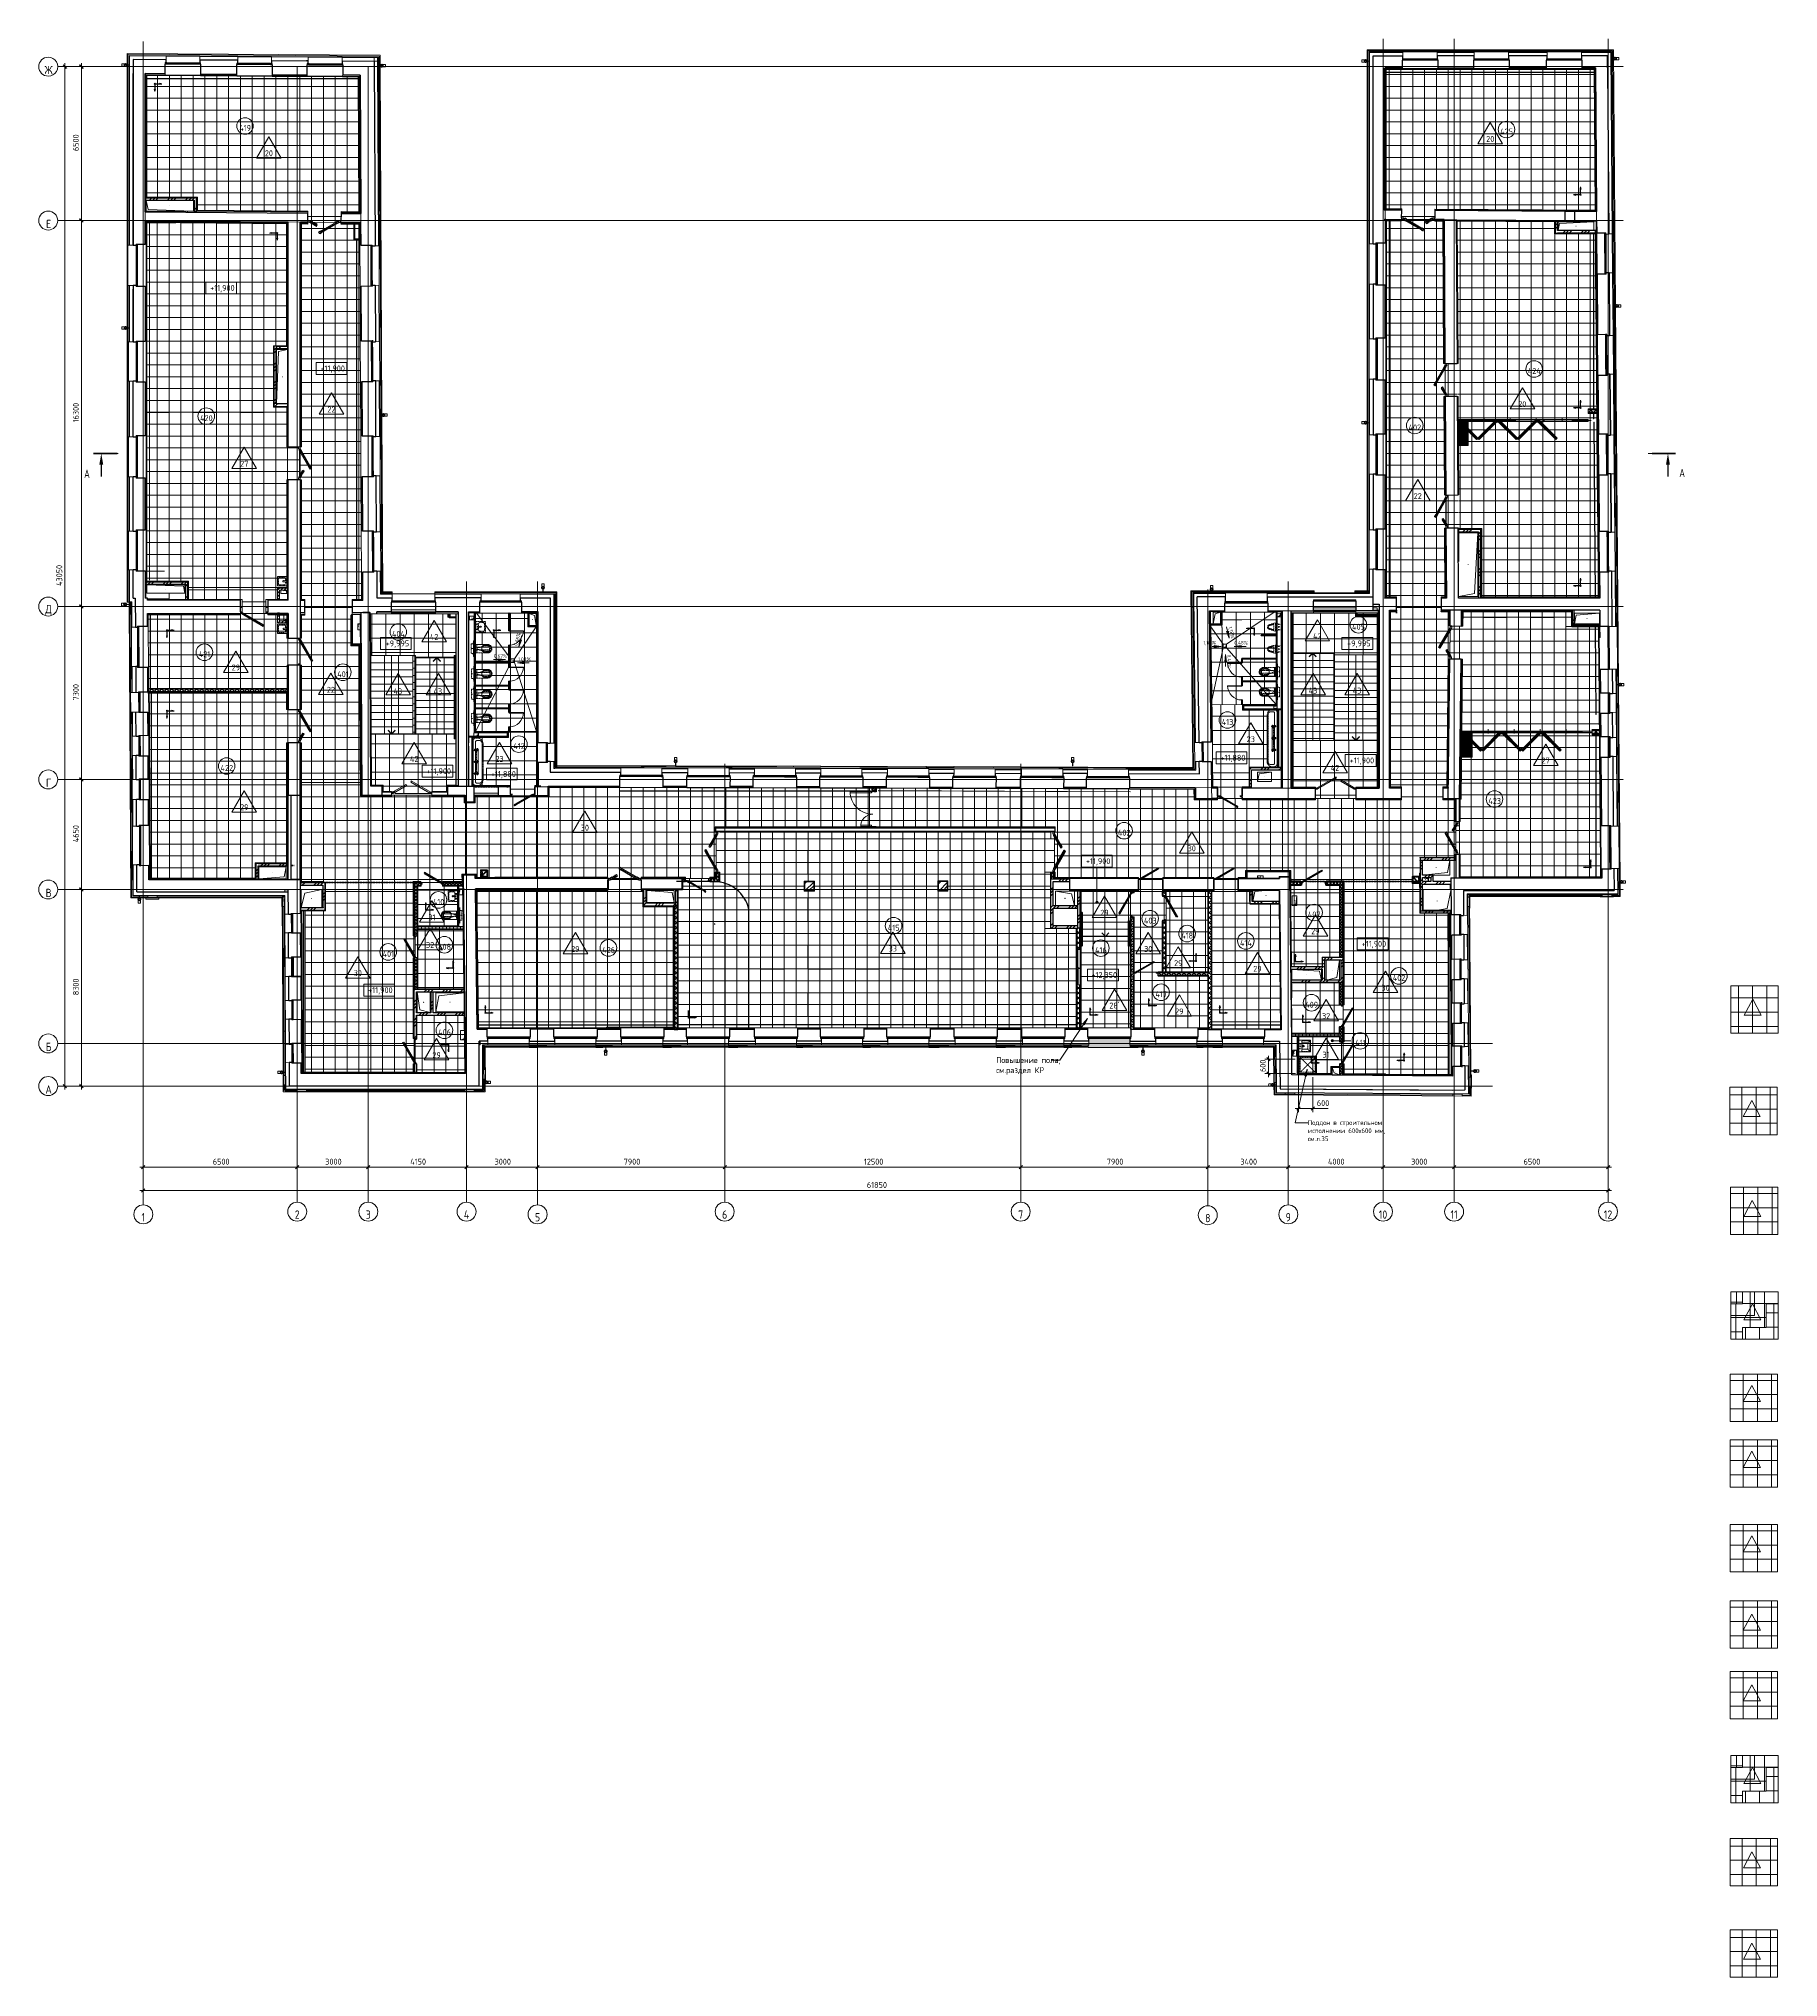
# Model space of a CAD drawing. Header units: millimetres. Extents: x -10915 to 62537, y -37640 to 44223.
import ezdxf

# ---------------------------------------------------------------- set-up
doc = ezdxf.new("R2010")
doc.units = ezdxf.units.MM
for name, pattern in [('200_ШТРИХ_ш1п0_6_', [1.6, 1, -0.6]), ('ADSK_Линия сетки', [25, 20, -2.5, 0, -2.5]), ('ADSK_Осевая', [14, 10, -2, 0, -2]), ('ADSK_Штриховая_ш3 п1_5', [4.5, 3, -1.5]), ('ADSK_Штрихпунктирная 2 точки_ш15 п1_5 п1_5 п1_5', [19.5, 15, -1.5, 0, -1.5, 0, -1.5]), ('Hidden', [7.14375, 4.7625, -2.38125])]:
    doc.linetypes.add(name, pattern=pattern)
for name, color, linetype, lineweight in [('_ Окна', 7, 'Continuous', 9), ('Аннотация', 7, 'Continuous', 20), ('Витраж', 7, 'Continuous', 9), ('Двери', 7, 'Continuous', 9), ('Двери открывание', 7, 'Continuous', 9), ('Лестницы', 7, 'Continuous', 9), ('Марки', 7, 'Continuous', 20), ('Марки помещений', 7, 'Continuous', 20), ('Несущие колонны', 7, 'Continuous', 18), ('Обобщенные модели', 7, 'Continuous', 18), ('Ограждение', 7, 'Continuous', 9), ('Окна', 7, 'Continuous', 9), ('Оси', 7, 'Continuous', 9), ('Отметки', 7, 'Continuous', 9), ('Перекрытие', 7, 'Continuous', 18), ('Перекрытие штриховка', 7, 'Continuous', 18), ('Потолки', 7, 'Continuous', 9), ('Потолки штриховка', 7, 'Continuous', 9), ('Размеры', 7, 'Continuous', 9), ('Размеры-100', 7, 'Continuous', 9), ('Разрезы', 7, 'Continuous', 9), ('Сантехника', 7, 'Continuous', 18), ('Стены внутренние', 7, 'Continuous', 18), ('Стены наружные', 7, 'Continuous', 18), ('Стены несущие', 7, 'Continuous', 30), ('Стены отделка', 7, 'Continuous', 30), ('Стены перегородки', 7, 'Continuous', 30), ('Стены штриховка', 7, 'Continuous', 9), ('Стрелки вверх', 7, 'Continuous', 18), ('Узлы', 7, 'Continuous', 18)]:
    doc.layers.add(name, color=color, linetype=linetype, lineweight=lineweight)
doc.layers.add('Линии', color=7, linetype='Continuous', lineweight=9, true_color=0x00a600)
doc.layers.add('Линии разделители', color=4, linetype='ADSK_Штриховая_ш3 п1_5', lineweight=40, true_color=0x00ffff)
doc.styles.add('GOST Common', font='GOST_Common.ttf', dxfattribs={"width": 0.9, "height": 350})
doc.styles.add('GOST Common_1', font='GOST_Common.ttf', dxfattribs={"width": 0.9, "height": 250})
doc.styles.add('GOST Common_2', font='GOST_Common.ttf', dxfattribs={"width": 0.9, "height": 250})
doc.styles.add('GOST Common_3', font='GOST_Common.ttf', dxfattribs={"width": 0.9, "height": 150})
doc.styles.add('GOST Common_4', font='GOST_Common.ttf', dxfattribs={"width": 0.9, "height": 200})
doc.styles.add('GOST Common_5', font='GOST_Common.ttf', dxfattribs={"width": 0.8, "height": 350})
doc.dimstyles.new('ADSK_Основной_2_5_мм', dxfattribs={"dimscale": 304.8, "dimtxt": 251.428749, "dimasz": 0.463911, "dimexe": 0.492126, "dimexo": 0.492126, "dimgap": 0.098425, "dimtad": 1, "dimrnd": 0.01, "dimdsep": 46, "dimtxsty": 'GOST Common_1', "dimblk1": 'OBLIQUE', "dimblk2": 'OBLIQUE', "dimsah": 1, "dimcen": 0.09, "dimdle": 0.492126, "dimazin": 2, "dimtfac": 1, "dimtdec": 4, "dimtix": 1, "dimtmove": 0, "dimatfit": 3, "dimfxl": 1, "dimtvp": 1, "dimtolj": 1, "dimtzin": 0, "dimlwd": 20, "dimlwe": 20, "dimarcsym": 2})
doc.dimstyles.new('ADSK_Основной_2_5_мм_1', dxfattribs={"dimscale": 304.8, "dimtxt": 251.428749, "dimasz": 0.463911, "dimexe": 0.492126, "dimexo": 0.492126, "dimgap": 0.098425, "dimtad": 1, "dimrnd": 0.01, "dimdsep": 46, "dimtxsty": 'GOST Common_1', "dimblk1": 'OBLIQUE', "dimblk2": 'OBLIQUE', "dimsah": 1, "dimcen": 0.09, "dimdle": 0.492126, "dimazin": 2, "dimtfac": 1, "dimtdec": 4, "dimtix": 1, "dimtmove": 1, "dimatfit": 3, "dimfxl": 1, "dimtvp": 1, "dimtolj": 1, "dimtzin": 0, "dimlwd": 20, "dimlwe": 20, "dimarcsym": 2})
pattern_1 = [(45, (0, 0), (-381.661, 381.661), []), (45, (134.94, 0), (0, 763.3218), []), (45, (-134.94, 0), (0, 763.3218), [])]
pattern_2 = [(45, (0, 0), (-235.7317, 235.7317), []), (45, (157.15, 0), (-235.7317, 235.7317), [])]
pattern_3 = [(45, (0, 0), (-106.066, 106.066), []), (135, (0, 0), (-106.066, -106.066), [])]
pattern_4 = [(0, (0, 0), (406.4, 101.6), [33.528, -271.272, 33.528, -271.272, -1625.6]), (0, (0, 0), (406.4, 101.6), [-609.6, 33.528, -576.072, 33.528, -271.272, -711.2]), (0, (0, 0), (406.4, 101.6), [-1524, 33.528, -169.672, 33.528, -474.472]), (120, (152.4, 50.8), (-291.18818, 301.15272), [33.528, -271.272, 33.528, -271.272, -1625.6]), (120, (152.4, 50.8), (-291.18818, 301.15272), [-609.6, 33.528, -576.072, 33.528, -271.272, -711.2]), (120, (152.4, 50.8), (-291.18818, 301.15272), [-1524, 33.528, -169.672, 33.528, -474.472]), (240, (203.2, 254), (-115.21182, -402.75272), [33.528, -271.272, 33.528, -271.272, -1625.6]), (240, (203.2, 254), (-115.21182, -402.75272), [-609.6, 33.528, -576.072, 33.528, -271.272, -711.2]), (240, (203.2, 254), (-115.21182, -402.75272), [-1524, 33.528, -169.672, 33.528, -474.472])]
pattern_5 = [(45, (0, 0), (-70.71068, 70.71068), []), (135, (0, 0), (-70.71068, -70.71068), [])]
pattern_6 = [(0, (0, 0), (0, 150), []), (90, (0, 0), (-150, 9e-15), [])]
pattern_7 = [(0, (43804.1, 13484.1), (0, 600), []), (90, (43804.1, 13484.1), (-600, 4e-14), [])]
pattern_8 = [(0, (4880.8, 18171.4), (0, 600), []), (90, (4880.8, 18171.4), (-600, 4e-14), [])]
pattern_9 = [(180, (5000, 14480.06), (-7e-14, -600), []), (270, (5000, 14480.06), (600, 4e-14), [])]
pattern_10 = [(0, (4980.8, 18236.54), (0, 600), []), (90, (4980.8, 18236.54), (-600, 4e-14), [])]
pattern_11 = [(180, (42052.6, 14527.3), (-7e-14, -600), []), (270, (42052.6, 14527.3), (600, 4e-14), [])]
pattern_12 = [(0, (45663.2, 18294.26), (0, 600), []), (90, (45663.2, 18294.26), (-600, 4e-14), [])]
pattern_13 = [(0, (45595.6, 18206), (0, 600), []), (90, (45595.6, 18206), (-600, 4e-14), [])]
pattern_14 = [(180, (41985, 14367), (-7e-14, -600), []), (270, (41985, 14367), (600, 4e-14), [])]
pattern_15 = [(45, (0, 0), (-70.7107, 70.7107), [])]
pattern_16 = [(0, (37951.3, -9781.5), (0, 600), []), (90, (37951.3, -9781.5), (-600, 4e-14), [])]
pattern_17 = [(0, (37951.3, -29365.67), (0, 600), []), (90, (37951.3, -29365.67), (-600, 4e-14), [])]

# ---------------------------------------------------------------- blocks, each defined once
blk = doc.blocks.new('ADSK_КолоннаЖБ_Прямоугольная - 400x400 мм-2911095-План полов 4-го этажа')
at = {"layer": 'Несущие колонны', "lineweight": 40}
for p, q in [((-200, 200), (200, 200)), ((-200, -200), (-200, 200)), ((200, 200), (200, -200)), ((200, -200), (-200, -200))]:
    blk.add_line(p, q, dxfattribs=at)
blk = doc.blocks.new('GM_Отверстие прямоугольное _в плите_ - Отверстие-6377787-План полов 4-го этажа')
at = {"layer": 'Обобщенные модели'}
for p, q in [((-561, -250), (-561, 203)), ((-561, 203), (-561, -250)), ((-561, -250), (-477, 167)), ((-477, 167), (-22, 203)), ((561, 203), (561, -250)), ((561, -250), (561, 203))]:
    blk.add_line(p, q, dxfattribs=at)
for start, end in [(360, 180), (180, 360), (60, 165), (300, 360), (195, 270)]:
    blk.add_arc((0, 0), 2.5, start, end, dxfattribs=at)
blk = doc.blocks.new('GM_Отверстие прямоугольное _в плите_ - Отверстие-6225570-План полов 4-го этажа')
at = {"layer": 'Обобщенные модели'}
for p, q in [((-525, -225), (-525, 225)), ((-525, 225), (525, 225)), ((525, 225), (-525, 225)), ((-525, 225), (-525, -225)), ((-525, -225), (-450, 150)), ((-450, 150), (525, 225)), ((525, 225), (525, -225)), ((525, -225), (525, 225)), ((525, -225), (-525, -225)), ((-525, -225), (525, -225))]:
    blk.add_line(p, q, dxfattribs=at)
for start, end in [(360, 180), (180, 360), (60, 165), (300, 360), (195, 270)]:
    blk.add_arc((0, 0), 2.5, start, end, dxfattribs=at)
blk = doc.blocks.new('SND_Унитаз_Jika_Olymp_с_инсталяцией - Унитаз_ выпуск прямой_ установка на пол_693х360х360_ PN30_12_ ХВ резьба HP DN15_ К гл_ кон П DN100-701491-План полов 4-го этажа')
at = {"layer": 'Сантехника', "linetype": '200_ШТРИХ_ш1п0_6_'}
for p, q in [((0, -62), (0, 6)), ((-327, -94), (328, -94)), ((-327, -115), (-327, -94)), ((-255, -85), (-255, -115)), ((-208, -85), (-255, -85)), ((-208, 0), (-208, -85)), ((208, 0), (-208, 0)), ((-180, -174), (-180, -687)), ((180, -174), (-180, -174)), ((-180, -174), (180, -174)), ((-180, -224), (-180, -174)), ((180, -224), (-180, -224)), ((-100, -173), (-100, -174)), ((-80, -173), (-100, -173)), ((-80, -173), (-100, -173)), ((-80, -174), (-80, -173)), ((-55, -173), (-55, -174)), ((55, -173), (-55, -173)), ((-53, -173), (-55, -173)), ((55, -173), (53, -173)), ((55, -174), (55, -173)), ((80, -173), (80, -174)), ((100, -173), (80, -173)), ((100, -173), (80, -173)), ((100, -174), (100, -173)), ((180, -687), (180, -174)), ((180, -174), (180, -224)), ((208, -85), (208, 0)), ((255, -85), (208, -85)), ((255, -115), (255, -85)), ((328, -94), (328, -115))]:
    blk.add_line(p, q, dxfattribs=at)
at = {"layer": 'Сантехника', "color": 251, "linetype": '200_ШТРИХ_ш1п0_6_', "true_color": 0x666666}
for p, q in [((328, -94), (-327, -94)), ((-327, -115), (-327, -94)), ((-180, -687), (-180, -224)), ((-61, -376), (-61, -374)), ((-61, -455), (-61, -454)), ((-61, -623), (-61, -456)), ((-61, -793), (-61, -623)), ((-57, -622), (-57, -452)), ((-57, -774), (-57, -623)), ((53, -173), (-53, -173)), ((0, -837), (0, -761)), ((57, -452), (57, -774)), ((61, -376), (61, -374)), ((61, -456), (61, -454)), ((61, -793), (61, -457)), ((180, -224), (180, -687)), ((328, -115), (328, -94))]:
    blk.add_line(p, q, dxfattribs=at)
at = {"layer": 'Сантехника', "color": 253, "linetype": '200_ШТРИХ_ш1п0_6_', "true_color": 0xa3a3a3}
for p, q in [((-180, -224), (-180, -174)), ((-180, -174), (180, -174)), ((-100, -174), (-93, -174)), ((-100, -174), (-97, -174)), ((-97, -174), (-80, -174)), ((-93, -174), (-80, -174)), ((-61, -174), (-64, -174)), ((-64, -174), (-64, -224)), ((-64, -224), (-61, -224)), ((-57, -174), (-61, -174)), ((-61, -224), (-57, -224)), ((-61, -454), (-61, -376)), ((-54, -174), (-57, -174)), ((-57, -174), (-57, -224)), ((-57, -224), (-54, -224)), ((-57, -365), (-57, -348)), ((-57, -452), (-57, -366)), ((-55, -174), (-53, -174)), ((-55, -174), (55, -174)), ((-53, -224), (-26, -224)), ((26, -224), (-26, -224)), ((53, -224), (26, -224)), ((53, -174), (55, -174)), ((57, -174), (54, -174)), ((54, -224), (57, -224)), ((61, -174), (57, -174)), ((57, -174), (57, -224)), ((57, -224), (61, -224)), ((57, -331), (57, -365)), ((57, -366), (57, -452)), ((64, -174), (61, -174)), ((61, -224), (64, -224)), ((61, -454), (61, -376)), ((64, -174), (64, -224)), ((80, -174), (100, -174)), ((80, -174), (100, -174)), ((180, -174), (180, -224))]:
    blk.add_line(p, q, dxfattribs=at)
at = {"layer": 'Сантехника', "color": 9, "linetype": '200_ШТРИХ_ш1п0_6_', "true_color": 0xc7c7c7}
for p, q in [((-57, -348), (-57, -331)), ((-28, -174), (-54, -174)), ((-54, -224), (-28, -224)), ((-53, -174), (-48, -174)), ((-48, -224), (-53, -224)), ((-48, -174), (0, -174)), ((-38, -224), (-47, -224)), ((-26, -224), (-37, -224)), ((-15, -174), (-28, -174)), ((-28, -224), (49, -224)), ((0, -224), (-26, -224)), ((0, -174), (-14, -174)), ((14, -174), (0, -174)), ((0, -174), (53, -174)), ((26, -224), (0, -224)), ((28, -174), (15, -174)), ((37, -224), (26, -224)), ((40, -174), (29, -174)), ((47, -224), (38, -224)), ((49, -174), (40, -174)), ((53, -224), (48, -224)), ((54, -174), (49, -174)), ((49, -224), (54, -224))]:
    blk.add_line(p, q, dxfattribs=at)
at = {"layer": 'Сантехника', "color": 254, "linetype": '200_ШТРИХ_ш1п0_6_', "true_color": 0xdddddd}
blk.add_line((0, -850), (0, -837), dxfattribs=at)
at = {"layer": 'Сантехника', "linetype": '200_ШТРИХ_ш1п0_6_', "flags": 128}
for points in [[(0, -837), (-34, -831), (-67, -817), (-97, -793), (-121, -761), (-140, -723), (-151, -681), (-155, -637), (-151, -592), (-140, -550), (-121, -512), (-97, -480), (-67, -456), (-34, -442), (0, -437)], [(-62, -376), (-72, -412), (-75, -420)], [(0, -437), (34, -442), (67, -456), (97, -480), (121, -512), (140, -550), (151, -592), (155, -637), (151, -681), (140, -723), (121, -761), (97, -793), (67, -817), (34, -831), (0, -837)], [(75, -420), (62, -379), (62, -376)]]:
    blk.add_lwpolyline(points, dxfattribs=at)
at = {"layer": 'Сантехника', "color": 251, "linetype": '200_ШТРИХ_ш1п0_6_', "true_color": 0x666666, "flags": 128}
for points in [[(0, -437), (-34, -442), (-67, -456), (-97, -480), (-121, -512), (-140, -550), (-151, -592), (-155, -637), (-151, -681), (-140, -723), (-121, -761), (-97, -793), (-67, -817), (-34, -831), (0, -837)], [(0, -837), (-34, -831), (-67, -817), (-97, -793), (-121, -761), (-140, -723), (-151, -681), (-155, -637), (-151, -592), (-140, -550), (-121, -512), (-97, -480), (-67, -456), (-34, -442), (0, -437)], [(-61, -793), (-59, -783), (-57, -774)], [(0, -837), (34, -831), (67, -817), (97, -793), (121, -761), (140, -723), (151, -681), (155, -637), (151, -592), (140, -550), (121, -512), (97, -480), (67, -456), (34, -442), (0, -437)], [(0, -437), (34, -442), (67, -456), (97, -480), (121, -512), (140, -550), (151, -592), (155, -637), (151, -681), (140, -723), (121, -761), (97, -793), (67, -817), (34, -831), (0, -837)], [(57, -774), (59, -783), (61, -793)]]:
    blk.add_lwpolyline(points, dxfattribs=at)
at = {"layer": 'Сантехника', "color": 253, "linetype": '200_ШТРИХ_ш1п0_6_', "true_color": 0xa3a3a3, "flags": 128}
for points in [[(0, -437), (-34, -442), (-67, -456), (-97, -480), (-121, -512), (-140, -550), (-151, -592), (-155, -637), (-151, -681), (-140, -723), (-121, -761), (-97, -793), (-67, -817), (-34, -831), (0, -837)], [(0, -837), (34, -831), (67, -817), (97, -793), (121, -761), (140, -723), (151, -681), (155, -637), (151, -592), (140, -550), (121, -512), (97, -480), (67, -456), (34, -442), (0, -437)]]:
    blk.add_lwpolyline(points, dxfattribs=at)
at = {"layer": 'Сантехника', "linetype": '200_ШТРИХ_ш1п0_6_'}
blk.add_arc((0, -687), 180, 180, 360, dxfattribs=at)
at = {"layer": 'Сантехника', "color": 251, "linetype": '200_ШТРИХ_ш1п0_6_', "true_color": 0x666666}
blk.add_arc((0, -669), 181, 185.63816, 354.36184, dxfattribs=at)
at = {"layer": 'Сантехника', "color": 253, "linetype": '200_ШТРИХ_ш1п0_6_', "true_color": 0xa3a3a3}
for points, knots in [([(-64, -174), (-64, -174), (-123, -174), (-151, -174), (-165, -174), (-177, -174), (-180, -174)], [-0.4835333, -0.4835333, -0.4835333, -0.4835333, -0.3327462, -0.1789595, -0.0919515, 0, 0, 0, 0]), ([(-171, -224), (-170, -224), (-163, -224), (-158, -224), (-153, -224), (-153, -224)], [0.0610774, 0.0610774, 0.0610774, 0.0610774, 0.0919515, 0.1789595, 0.1802088, 0.1802088, 0.1802088, 0.1802088]), ([(-145, -224), (-138, -224), (-115, -224), (-64, -224), (-64, -224)], [0.2216194, 0.2216194, 0.2216194, 0.2216194, 0.3327462, 0.4835333, 0.4835333, 0.4835333, 0.4835333]), ([(-76, -438), (-77, -440), (-79, -444), (-82, -450), (-86, -457), (-89, -465), (-93, -472), (-95, -477), (-96, -479)], [0.145721, 0.145721, 0.145721, 0.145721, 0.1607143, 0.1785714, 0.1964286, 0.2142857, 0.2321429, 0.2490928, 0.2490928, 0.2490928, 0.2490928]), ([(-64, -390), (-65, -390), (-65, -394), (-66, -400), (-69, -411), (-71, -421), (-73, -430), (-74, -434), (-75, -436)], [0.0325818, 0.0325818, 0.0325818, 0.0325818, 0.0357143, 0.0535714, 0.0714286, 0.1071429, 0.125, 0.1410134, 0.1410134, 0.1410134, 0.1410134]), ([(64, -389), (64, -388), (64, -386), (63, -384), (63, -383)], [0.96470665, 0.96470665, 0.96470665, 0.96470665, 0.96875, 0.97881568, 0.97881568, 0.97881568, 0.97881568]), ([(180, -174), (177, -174), (165, -174), (151, -174), (123, -174), (64, -174), (64, -174)], [-0.4835333, -0.4835333, -0.4835333, -0.4835333, -0.3915817, -0.3045737, -0.1507871, 0, 0, 0, 0]), ([(96, -479), (94, -475), (91, -468), (87, -460), (84, -454), (81, -448), (77, -441), (75, -435), (73, -429), (71, -422), (70, -416), (68, -409), (66, -400), (65, -393), (64, -389)], [0.7504978, 0.7504978, 0.7504978, 0.7504978, 0.78125, 0.796875, 0.8125, 0.828125, 0.84375, 0.859375, 0.875, 0.890625, 0.90625, 0.921875, 0.9375, 0.9643126, 0.9643126, 0.9643126, 0.9643126]), ([(101, -224), (105, -224), (126, -224), (138, -224), (145, -224)], [0.1208833, 0.1208833, 0.1208833, 0.1208833, 0.1507871, 0.2619139, 0.2619139, 0.2619139, 0.2619139]), ([(153, -224), (153, -224), (158, -224), (163, -224), (170, -224), (171, -224)], [0.3033245, 0.3033245, 0.3033245, 0.3033245, 0.3045737, 0.3915817, 0.4224559, 0.4224559, 0.4224559, 0.4224559])]:
    blk.add_open_spline(points, degree=3, knots=knots, dxfattribs=at)
for points in [[(-180, -224), (-179, -224), (-179, -224), (-178, -224)], [(-177, -224), (-176, -224), (-175, -224), (-175, -224)], [(-175, -224), (-174, -224), (-173, -224), (-171, -224)], [(-153, -224), (-151, -224), (-148, -224), (-146, -224)], [(-63, -384), (-64, -386), (-64, -388), (-64, -390)], [(-61, -374), (-62, -377), (-62, -380), (-63, -383)], [(63, -382), (62, -379), (62, -377), (61, -374)], [(64, -224), (64, -224), (72, -224), (83, -224)], [(83, -224), (86, -224), (89, -224), (92, -224)], [(92, -224), (95, -224), (98, -224), (101, -224)], [(146, -224), (148, -224), (151, -224), (153, -224)], [(171, -224), (173, -224), (174, -224), (175, -224)], [(175, -224), (175, -224), (176, -224), (177, -224)], [(178, -224), (179, -224), (179, -224), (180, -224)]]:
    blk.add_open_spline(points, degree=3, dxfattribs=at)
at = {"layer": 'Сантехника', "color": 251, "linetype": '200_ШТРИХ_ш1п0_6_', "true_color": 0x666666}
for points, knots in [([(-53, -360), (-60, -381), (-77, -428), (-89, -451), (-117, -467), (-138, -500), (-161, -532), (-176, -567), (-180, -593), (-180, -629), (-180, -671), (-175, -717), (-167, -740), (-156, -759), (-148, -771), (-147, -773)], [0.357309, 0.357309, 0.357309, 0.357309, 0.529127, 0.684675, 0.791639, 0.91181, 1.038821, 1.152104, 1.26214, 1.376925, 1.512555, 1.635622, 1.747132, 1.856521, 1.884591, 1.884591, 1.884591, 1.884591]), ([(-146, -774), (-139, -782), (-121, -803), (-97, -820), (-79, -829)], [1.8886336, 1.8886336, 1.8886336, 1.8886336, 1.9948194, 2.1438543, 2.1438543, 2.1438543, 2.1438543]), ([(-96, -480), (-98, -485), (-101, -492), (-104, -502), (-107, -509), (-109, -517), (-111, -525), (-113, -533), (-115, -543), (-116, -556), (-117, -570), (-118, -580), (-118, -585), (-118, -587)], [0.2518112, 0.2518112, 0.2518112, 0.2518112, 0.2857143, 0.3035714, 0.3214286, 0.3392857, 0.3571429, 0.375, 0.3928571, 0.4285714, 0.4642857, 0.4821429, 0.4984632, 0.4984632, 0.4984632, 0.4984632]), ([(-118, -588), (-118, -590), (-118, -595), (-118, -606), (-118, -620), (-118, -634), (-117, -644), (-117, -653), (-117, -660), (-116, -668), (-115, -676), (-114, -684), (-113, -692), (-112, -700), (-110, -707), (-109, -715), (-107, -722), (-104, -730), (-102, -737), (-99, -745), (-96, -753), (-93, -761), (-90, -769), (-87, -775), (-82, -781), (-77, -786), (-70, -790), (-65, -792), (-62, -793)], [0.5, 0.5, 0.5, 0.5, 0.5178571, 0.5357143, 0.5714286, 0.6071429, 0.625, 0.6428571, 0.6607143, 0.6785714, 0.6964286, 0.7142857, 0.7321429, 0.75, 0.7678571, 0.7857143, 0.8035714, 0.8214286, 0.8392857, 0.8571429, 0.875, 0.8928571, 0.9107143, 0.9285714, 0.9464286, 0.9642857, 0.9821429, 0.9992765, 0.9992765, 0.9992765, 0.9992765]), ([(-57, -331), (-57, -334), (-57, -337), (-57, -342), (-58, -345), (-58, -347), (-58, -350), (-58, -352), (-58, -354), (-59, -356), (-59, -357), (-59, -359), (-59, -360), (-59, -362), (-60, -364), (-60, -366), (-61, -370), (-61, -372), (-61, -374)], [-1, -1, -1, -1, -0.9, -0.85, -0.8, -0.75, -0.7, -0.65, -0.6, -0.575, -0.55, -0.5, -0.45, -0.4, -0.35, -0.3, -0.2, 0, 0, 0, 0]), ([(-53, -224), (-53, -227), (-53, -232), (-53, -238), (-53, -242), (-54, -247), (-54, -251), (-54, -256), (-54, -260), (-55, -263), (-55, -266), (-55, -269), (-55, -274), (-55, -278), (-56, -283), (-56, -287), (-56, -291), (-56, -294), (-56, -296), (-56, -299), (-56, -302), (-56, -305), (-56, -309), (-57, -312), (-57, -314), (-57, -316), (-57, -319), (-57, -324), (-57, -328), (-57, -331)], [-1, -1, -1, -1, -0.916667, -0.875, -0.833333, -0.791667, -0.75, -0.708333, -0.666667, -0.645833, -0.625, -0.583333, -0.541667, -0.5, -0.458333, -0.416667, -0.375, -0.354167, -0.333333, -0.3125, -0.291667, -0.25, -0.208333, -0.1875, -0.166667, -0.145833, -0.125, -0.083333, 0, 0, 0, 0]), ([(-57, -774), (-57, -773), (-56, -771), (-52, -769), (-45, -767), (-38, -765), (-31, -764), (-25, -763), (-19, -762), (-11, -762), (-4, -761), (0, -761)], [-1, -1, -1, -1, -0.857143, -0.714286, -0.571429, -0.428571, -0.357143, -0.285714, -0.214286, -0.142857, 0, 0, 0, 0]), ([(-26, -224), (-26, -242), (-35, -299), (-44, -333), (-53, -359), (-53, -360)], [0, 0, 0, 0, 0.1396534, 0.3512574, 0.3554649, 0.3554649, 0.3554649, 0.3554649]), ([(0, -761), (4, -761), (11, -762), (19, -762), (25, -763), (31, -764), (38, -765), (45, -767), (52, -769), (55, -770), (55, -771)], [-1, -1, -1, -1, -0.8571429, -0.7857143, -0.7142857, -0.6428571, -0.5714286, -0.4285714, -0.2857143, -0.1501056, -0.1501056, -0.1501056, -0.1501056]), ([(53, -360), (53, -359), (44, -333), (35, -299), (26, -242), (26, -224)], [1.9415219, 1.9415219, 1.9415219, 1.9415219, 1.9457294, 2.1573334, 2.2969868, 2.2969868, 2.2969868, 2.2969868]), ([(57, -331), (57, -328), (57, -324), (57, -319), (57, -316), (57, -314), (57, -312), (56, -309), (56, -305), (56, -302), (56, -299), (56, -296), (56, -294), (56, -291), (56, -287), (56, -283), (55, -278), (55, -274), (55, -269), (55, -266), (55, -263), (54, -260), (54, -258), (54, -255), (54, -251), (54, -247), (53, -242), (53, -238), (53, -232), (53, -227), (53, -224)], [-1, -1, -1, -1, -0.916667, -0.875, -0.854167, -0.833333, -0.8125, -0.791667, -0.75, -0.708333, -0.6875, -0.666667, -0.645833, -0.625, -0.583333, -0.541667, -0.5, -0.458333, -0.416667, -0.375, -0.354167, -0.333333, -0.3125, -0.291667, -0.25, -0.208333, -0.166667, -0.125, -0.083333, 0, 0, 0, 0]), ([(147, -773), (148, -771), (156, -759), (167, -740), (175, -717), (180, -671), (180, -629), (180, -593), (176, -567), (161, -532), (138, -500), (117, -467), (89, -451), (77, -428), (60, -381), (53, -360)], [0.412396, 0.412396, 0.412396, 0.412396, 0.440465, 0.549855, 0.661365, 0.784431, 0.920061, 1.034847, 1.144883, 1.258166, 1.385176, 1.505348, 1.612311, 1.767859, 1.939678, 1.939678, 1.939678, 1.939678]), ([(61, -374), (61, -372), (61, -370), (60, -366), (60, -364), (59, -362), (59, -360), (59, -359), (59, -357), (59, -356), (59, -355), (58, -353), (58, -352), (58, -350), (58, -347), (58, -345), (57, -342), (57, -337), (57, -334), (57, -331)], [-1, -1, -1, -1, -0.8, -0.7, -0.65, -0.6, -0.55, -0.5, -0.45, -0.425, -0.4, -0.375, -0.35, -0.3, -0.25, -0.2, -0.15, -0.1, 0, 0, 0, 0]), ([(62, -793), (64, -792), (69, -790), (75, -787), (80, -783), (85, -778), (88, -773), (91, -767), (94, -760), (97, -751), (101, -740), (105, -726), (109, -715), (111, -706), (112, -699), (113, -693), (114, -686), (115, -679), (116, -672), (116, -665), (117, -658), (117, -652), (117, -645), (118, -637), (118, -630), (118, -623), (118, -613), (118, -604), (118, -594), (118, -588), (118, -581), (117, -572), (117, -560), (115, -549), (114, -540), (113, -533), (111, -526), (110, -519), (108, -512), (106, -506), (103, -499), (101, -493), (99, -487), (97, -483), (96, -481)], [0.000766, 0.000766, 0.000766, 0.000766, 0.015625, 0.03125, 0.046875, 0.0625, 0.078125, 0.09375, 0.109375, 0.125, 0.15625, 0.1875, 0.21875, 0.234375, 0.25, 0.265625, 0.28125, 0.296875, 0.3125, 0.328125, 0.34375, 0.359375, 0.375, 0.390625, 0.40625, 0.421875, 0.4375, 0.46875, 0.484375, 0.5, 0.515625, 0.53125, 0.5625, 0.59375, 0.609375, 0.625, 0.640625, 0.65625, 0.671875, 0.6875, 0.703125, 0.71875, 0.734375, 0.7461901, 0.7461901, 0.7461901, 0.7461901]), ([(79, -829), (97, -820), (121, -803), (139, -782), (146, -774)], [0.1531325, 0.1531325, 0.1531325, 0.1531325, 0.3021674, 0.4083532, 0.4083532, 0.4083532, 0.4083532]), ([(-78, -829), (-78, -830), (-60, -838), (-38, -846), (0, -850)], [2.1463883, 2.1463883, 2.1463883, 2.1463883, 2.148663, 2.2969868, 2.2969868, 2.2969868, 2.2969868]), ([(0, -850), (38, -846), (60, -838), (78, -830), (78, -829)], [0, 0, 0, 0, 0.1483237, 0.1505985, 0.1505985, 0.1505985, 0.1505985])]:
    blk.add_open_spline(points, degree=3, knots=knots, dxfattribs=at)
blk.add_open_spline([(56, -771), (57, -772), (57, -773), (57, -774)], degree=3, dxfattribs=at)
blk = doc.blocks.new('SND_Унитаз_Jika_Olymp_с_инсталяцией - Унитаз_ выпуск прямой_ установка на пол_693х360х360_ PN30_12_ ХВ резьба HP DN15_ К гл_ кон П DN100-1249333-План полов 4-го этажа')
at = {"layer": 'Сантехника', "linetype": '200_ШТРИХ_ш1п0_6_'}
for p, q in [((0, -62), (0, 6)), ((-327, -94), (328, -94)), ((-327, -125), (-327, -94)), ((-255, -85), (-255, -125)), ((-208, -85), (-255, -85)), ((-208, 0), (-208, -85)), ((208, 0), (-208, 0)), ((-180, -182), (-180, -695)), ((180, -182), (-180, -182)), ((-180, -182), (180, -182)), ((-180, -232), (-180, -182)), ((180, -232), (-180, -232)), ((-100, -181), (-100, -182)), ((-80, -181), (-100, -181)), ((-80, -181), (-100, -181)), ((-80, -182), (-80, -181)), ((-55, -181), (-55, -182)), ((55, -181), (-55, -181)), ((-53, -181), (-55, -181)), ((55, -181), (53, -181)), ((55, -182), (55, -181)), ((80, -181), (80, -182)), ((100, -181), (80, -181)), ((100, -181), (80, -181)), ((100, -182), (100, -181)), ((180, -695), (180, -182)), ((180, -182), (180, -232)), ((208, -85), (208, 0)), ((255, -85), (208, -85)), ((255, -125), (255, -85)), ((328, -94), (328, -125))]:
    blk.add_line(p, q, dxfattribs=at)
at = {"layer": 'Сантехника', "color": 251, "linetype": '200_ШТРИХ_ш1п0_6_', "true_color": 0x666666}
for p, q in [((328, -94), (-327, -94)), ((-327, -125), (-327, -94)), ((-180, -695), (-180, -232)), ((-61, -384), (-61, -382)), ((-61, -464), (-61, -462)), ((-61, -801), (-61, -464)), ((-57, -782), (-57, -460)), ((53, -181), (-53, -181)), ((0, -845), (0, -770)), ((57, -460), (57, -782)), ((61, -384), (61, -382)), ((61, -464), (61, -462)), ((61, -801), (61, -465)), ((180, -232), (180, -695)), ((328, -125), (328, -94))]:
    blk.add_line(p, q, dxfattribs=at)
at = {"layer": 'Сантехника', "color": 253, "linetype": '200_ШТРИХ_ш1п0_6_', "true_color": 0xa3a3a3}
for p, q in [((-180, -232), (-180, -182)), ((-180, -182), (180, -182)), ((-100, -182), (-80, -182)), ((-100, -182), (-80, -182)), ((-61, -182), (-64, -182)), ((-64, -182), (-64, -232)), ((-64, -232), (-61, -232)), ((-57, -182), (-61, -182)), ((-61, -232), (-57, -232)), ((-61, -462), (-61, -384)), ((-54, -182), (-57, -182)), ((-57, -182), (-57, -232)), ((-57, -232), (-54, -232)), ((-57, -375), (-57, -356)), ((-57, -460), (-57, -375)), ((-55, -182), (-53, -182)), ((-55, -182), (55, -182)), ((-53, -232), (-26, -232)), ((26, -232), (-26, -232)), ((53, -232), (26, -232)), ((53, -182), (55, -182)), ((57, -182), (54, -182)), ((54, -232), (57, -232)), ((61, -182), (57, -182)), ((57, -182), (57, -232)), ((57, -232), (61, -232)), ((57, -339), (57, -460)), ((64, -182), (61, -182)), ((61, -232), (64, -232)), ((61, -462), (61, -384)), ((64, -182), (64, -232)), ((80, -182), (100, -182)), ((80, -182), (100, -182)), ((180, -182), (180, -232))]:
    blk.add_line(p, q, dxfattribs=at)
at = {"layer": 'Сантехника', "color": 9, "linetype": '200_ШТРИХ_ш1п0_6_', "true_color": 0xc7c7c7}
for p, q in [((-57, -356), (-57, -339)), ((-49, -182), (-54, -182)), ((-54, -232), (-38, -232)), ((-53, -182), (28, -182)), ((-48, -232), (-53, -232)), ((-28, -182), (-49, -182)), ((-38, -232), (-47, -232)), ((-38, -232), (-38, -232)), ((-26, -232), (-37, -232)), ((-37, -232), (54, -232)), ((-15, -182), (-28, -182)), ((0, -232), (-26, -232)), ((14, -182), (-14, -182)), ((26, -232), (0, -232)), ((28, -182), (15, -182)), ((37, -232), (26, -232)), ((28, -182), (53, -182)), ((54, -182), (29, -182)), ((47, -232), (38, -232)), ((53, -232), (48, -232))]:
    blk.add_line(p, q, dxfattribs=at)
at = {"layer": 'Сантехника', "color": 254, "linetype": '200_ШТРИХ_ш1п0_6_', "true_color": 0xdddddd}
blk.add_line((0, -858), (0, -845), dxfattribs=at)
at = {"layer": 'Сантехника', "linetype": '200_ШТРИХ_ш1п0_6_', "flags": 128}
for points in [[(0, -845), (-34, -840), (-67, -825), (-97, -801), (-121, -769), (-140, -731), (-151, -689), (-155, -645), (-151, -600), (-140, -558), (-121, -520), (-97, -488), (-67, -464), (-34, -450), (0, -445)], [(-62, -384), (-72, -420), (-75, -428)], [(0, -445), (34, -450), (67, -464), (97, -488), (121, -520), (140, -558), (151, -600), (155, -645), (151, -689), (140, -731), (121, -769), (97, -801), (67, -825), (34, -840), (0, -845)], [(75, -428), (62, -387), (62, -384)]]:
    blk.add_lwpolyline(points, dxfattribs=at)
at = {"layer": 'Сантехника', "color": 251, "linetype": '200_ШТРИХ_ш1п0_6_', "true_color": 0x666666, "flags": 128}
for points in [[(0, -445), (-34, -450), (-67, -464), (-97, -488), (-121, -520), (-140, -558), (-151, -600), (-155, -645), (-151, -689), (-140, -731), (-121, -769), (-97, -801), (-67, -825), (-34, -840), (0, -845)], [(0, -845), (-34, -840), (-67, -825), (-97, -801), (-121, -769), (-140, -731), (-151, -689), (-155, -645), (-151, -600), (-140, -558), (-121, -520), (-97, -488), (-67, -464), (-34, -450), (0, -445)], [(-61, -801), (-59, -791), (-57, -782)], [(0, -845), (34, -840), (67, -825), (97, -801), (121, -769), (140, -731), (151, -689), (155, -645), (151, -600), (140, -558), (121, -520), (97, -488), (67, -464), (34, -450), (0, -445)], [(0, -445), (34, -450), (67, -464), (97, -488), (121, -520), (140, -558), (151, -600), (155, -645), (151, -689), (140, -731), (121, -769), (97, -801), (67, -825), (34, -840), (0, -845)], [(57, -782), (59, -791), (61, -801)]]:
    blk.add_lwpolyline(points, dxfattribs=at)
at = {"layer": 'Сантехника', "color": 253, "linetype": '200_ШТРИХ_ш1п0_6_', "true_color": 0xa3a3a3, "flags": 128}
for points in [[(0, -445), (-34, -450), (-67, -464), (-97, -488), (-121, -520), (-140, -558), (-151, -600), (-155, -645), (-151, -689), (-140, -731), (-121, -769), (-97, -801), (-67, -825), (-34, -840), (0, -845)], [(0, -845), (34, -840), (67, -825), (97, -801), (121, -769), (140, -731), (151, -689), (155, -645), (151, -600), (140, -558), (121, -520), (97, -488), (67, -464), (34, -450), (0, -445)]]:
    blk.add_lwpolyline(points, dxfattribs=at)
at = {"layer": 'Сантехника', "linetype": '200_ШТРИХ_ш1п0_6_'}
blk.add_arc((0, -695), 180, 180, 360, dxfattribs=at)
at = {"layer": 'Сантехника', "color": 251, "linetype": '200_ШТРИХ_ш1п0_6_', "true_color": 0x666666}
for start, end in [(185.63816, 324.81646), (324.94783, 354.36184)]:
    blk.add_arc((0, -677), 181, start, end, dxfattribs=at)
at = {"layer": 'Сантехника', "color": 253, "linetype": '200_ШТРИХ_ш1п0_6_', "true_color": 0xa3a3a3}
for points, knots in [([(-64, -182), (-64, -182), (-123, -182), (-151, -182), (-165, -182), (-177, -182), (-180, -182)], [-0.4835333, -0.4835333, -0.4835333, -0.4835333, -0.3327462, -0.1789595, -0.0919515, 0, 0, 0, 0]), ([(-171, -232), (-170, -232), (-163, -232), (-158, -232), (-153, -232), (-153, -232)], [0.0610774, 0.0610774, 0.0610774, 0.0610774, 0.0919515, 0.1789595, 0.1802088, 0.1802088, 0.1802088, 0.1802088]), ([(-145, -232), (-138, -232), (-115, -232), (-64, -232), (-64, -232)], [0.2216194, 0.2216194, 0.2216194, 0.2216194, 0.3327462, 0.4835333, 0.4835333, 0.4835333, 0.4835333]), ([(-76, -446), (-77, -448), (-79, -452), (-82, -458), (-86, -465), (-89, -473), (-93, -480), (-95, -485), (-96, -487)], [0.145721, 0.145721, 0.145721, 0.145721, 0.1607143, 0.1785714, 0.1964286, 0.2142857, 0.2321429, 0.2490928, 0.2490928, 0.2490928, 0.2490928]), ([(-64, -398), (-65, -398), (-65, -402), (-66, -408), (-69, -419), (-71, -429), (-73, -438), (-74, -442), (-75, -444)], [0.0325818, 0.0325818, 0.0325818, 0.0325818, 0.0357143, 0.0535714, 0.0714286, 0.1071429, 0.125, 0.1410134, 0.1410134, 0.1410134, 0.1410134]), ([(64, -397), (64, -397), (64, -394), (63, -392), (63, -391)], [0.96470665, 0.96470665, 0.96470665, 0.96470665, 0.96875, 0.97881568, 0.97881568, 0.97881568, 0.97881568]), ([(180, -182), (177, -182), (165, -182), (151, -182), (123, -182), (64, -182), (64, -182)], [-0.4835333, -0.4835333, -0.4835333, -0.4835333, -0.3915817, -0.3045737, -0.1507871, 0, 0, 0, 0]), ([(64, -232), (64, -232), (115, -232), (138, -232), (145, -232)], [0, 0, 0, 0, 0.1507871, 0.2619139, 0.2619139, 0.2619139, 0.2619139]), ([(96, -487), (94, -483), (91, -476), (87, -468), (84, -462), (81, -456), (77, -449), (75, -443), (73, -437), (71, -431), (70, -424), (68, -417), (66, -408), (65, -401), (64, -397)], [0.7504978, 0.7504978, 0.7504978, 0.7504978, 0.78125, 0.796875, 0.8125, 0.828125, 0.84375, 0.859375, 0.875, 0.890625, 0.90625, 0.921875, 0.9375, 0.9643126, 0.9643126, 0.9643126, 0.9643126]), ([(153, -232), (153, -232), (158, -232), (163, -232), (170, -232), (171, -232)], [0.3033245, 0.3033245, 0.3033245, 0.3033245, 0.3045737, 0.3915817, 0.4224559, 0.4224559, 0.4224559, 0.4224559])]:
    blk.add_open_spline(points, degree=3, knots=knots, dxfattribs=at)
for points in [[(-180, -232), (-179, -232), (-179, -232), (-178, -232)], [(-177, -232), (-176, -232), (-175, -232), (-175, -232)], [(-175, -232), (-174, -232), (-173, -232), (-171, -232)], [(-153, -232), (-151, -232), (-148, -232), (-146, -232)], [(-63, -392), (-64, -394), (-64, -396), (-64, -398)], [(-61, -382), (-62, -385), (-62, -388), (-63, -391)], [(63, -390), (62, -388), (62, -385), (61, -382)], [(146, -232), (148, -232), (151, -232), (153, -232)], [(171, -232), (173, -232), (174, -232), (175, -232)], [(175, -232), (175, -232), (176, -232), (177, -232)], [(178, -232), (179, -232), (179, -232), (180, -232)]]:
    blk.add_open_spline(points, degree=3, dxfattribs=at)
at = {"layer": 'Сантехника', "color": 251, "linetype": '200_ШТРИХ_ш1п0_6_', "true_color": 0x666666}
for points, knots in [([(-53, -368), (-60, -390), (-77, -436), (-89, -460), (-117, -476), (-138, -508), (-161, -540), (-176, -575), (-180, -601), (-180, -637), (-180, -680), (-175, -725), (-167, -748), (-156, -767), (-148, -779), (-147, -781)], [0.357309, 0.357309, 0.357309, 0.357309, 0.529127, 0.684675, 0.791639, 0.91181, 1.038821, 1.152104, 1.26214, 1.376925, 1.512555, 1.635622, 1.747132, 1.856521, 1.884591, 1.884591, 1.884591, 1.884591]), ([(-146, -782), (-139, -791), (-121, -811), (-97, -828), (-79, -837)], [1.8886336, 1.8886336, 1.8886336, 1.8886336, 1.9948194, 2.1438543, 2.1438543, 2.1438543, 2.1438543]), ([(-96, -488), (-98, -493), (-101, -500), (-104, -510), (-107, -517), (-109, -525), (-111, -533), (-113, -541), (-115, -551), (-116, -564), (-117, -578), (-118, -588), (-118, -593), (-118, -595)], [0.2518112, 0.2518112, 0.2518112, 0.2518112, 0.2857143, 0.3035714, 0.3214286, 0.3392857, 0.3571429, 0.375, 0.3928571, 0.4285714, 0.4642857, 0.4821429, 0.4984632, 0.4984632, 0.4984632, 0.4984632]), ([(-118, -596), (-118, -598), (-118, -603), (-118, -614), (-118, -628), (-118, -642), (-117, -653), (-117, -661), (-117, -668), (-116, -676), (-115, -684), (-114, -692), (-113, -700), (-112, -708), (-110, -715), (-109, -723), (-107, -730), (-104, -738), (-102, -746), (-99, -753), (-96, -761), (-93, -769), (-90, -777), (-87, -783), (-82, -789), (-77, -794), (-70, -798), (-65, -800), (-62, -801)], [0.5, 0.5, 0.5, 0.5, 0.5178571, 0.5357143, 0.5714286, 0.6071429, 0.625, 0.6428571, 0.6607143, 0.6785714, 0.6964286, 0.7142857, 0.7321429, 0.75, 0.7678571, 0.7857143, 0.8035714, 0.8214286, 0.8392857, 0.8571429, 0.875, 0.8928571, 0.9107143, 0.9285714, 0.9464286, 0.9642857, 0.9821429, 0.9992765, 0.9992765, 0.9992765, 0.9992765]), ([(-57, -339), (-57, -342), (-57, -345), (-57, -350), (-58, -353), (-58, -356), (-58, -358), (-58, -360), (-58, -362), (-59, -364), (-59, -365), (-59, -367), (-59, -369), (-59, -370), (-60, -372), (-60, -374), (-61, -378), (-61, -381), (-61, -382)], [-1, -1, -1, -1, -0.9, -0.85, -0.8, -0.75, -0.7, -0.65, -0.6, -0.575, -0.55, -0.5, -0.45, -0.4, -0.35, -0.3, -0.2, 0, 0, 0, 0]), ([(-53, -232), (-53, -235), (-53, -240), (-53, -246), (-53, -250), (-54, -255), (-54, -259), (-54, -264), (-54, -268), (-55, -271), (-55, -274), (-55, -278), (-55, -282), (-55, -286), (-56, -291), (-56, -295), (-56, -299), (-56, -302), (-56, -304), (-56, -307), (-56, -310), (-56, -313), (-56, -317), (-57, -320), (-57, -322), (-57, -324), (-57, -327), (-57, -332), (-57, -336), (-57, -339)], [-1, -1, -1, -1, -0.916667, -0.875, -0.833333, -0.791667, -0.75, -0.708333, -0.666667, -0.645833, -0.625, -0.583333, -0.541667, -0.5, -0.458333, -0.416667, -0.375, -0.354167, -0.333333, -0.3125, -0.291667, -0.25, -0.208333, -0.1875, -0.166667, -0.145833, -0.125, -0.083333, 0, 0, 0, 0]), ([(-57, -782), (-57, -781), (-56, -779), (-52, -777), (-45, -775), (-38, -773), (-31, -772), (-25, -771), (-19, -771), (-11, -770), (-4, -770), (0, -770)], [-1, -1, -1, -1, -0.857143, -0.714286, -0.571429, -0.428571, -0.357143, -0.285714, -0.214286, -0.142857, 0, 0, 0, 0]), ([(-26, -232), (-26, -250), (-35, -307), (-44, -341), (-53, -367), (-53, -368)], [0, 0, 0, 0, 0.1396534, 0.3512574, 0.3554649, 0.3554649, 0.3554649, 0.3554649]), ([(0, -770), (4, -770), (11, -770), (19, -771), (25, -771), (31, -772), (38, -773), (45, -775), (52, -777), (55, -778), (55, -779)], [-1, -1, -1, -1, -0.8571429, -0.7857143, -0.7142857, -0.6428571, -0.5714286, -0.4285714, -0.2857143, -0.1501056, -0.1501056, -0.1501056, -0.1501056]), ([(53, -368), (53, -367), (44, -341), (35, -307), (26, -250), (26, -232)], [1.9415219, 1.9415219, 1.9415219, 1.9415219, 1.9457294, 2.1573334, 2.2969868, 2.2969868, 2.2969868, 2.2969868]), ([(57, -339), (57, -336), (57, -332), (57, -327), (57, -324), (57, -322), (57, -320), (56, -317), (56, -313), (56, -310), (56, -307), (56, -304), (56, -302), (56, -299), (56, -295), (56, -291), (55, -286), (55, -282), (55, -278), (55, -274), (55, -271), (54, -269), (54, -266), (54, -263), (54, -259), (54, -255), (53, -250), (53, -246), (53, -240), (53, -235), (53, -232)], [-1, -1, -1, -1, -0.916667, -0.875, -0.854167, -0.833333, -0.8125, -0.791667, -0.75, -0.708333, -0.6875, -0.666667, -0.645833, -0.625, -0.583333, -0.541667, -0.5, -0.458333, -0.416667, -0.375, -0.354167, -0.333333, -0.3125, -0.291667, -0.25, -0.208333, -0.166667, -0.125, -0.083333, 0, 0, 0, 0]), ([(147, -781), (148, -779), (156, -767), (167, -748), (175, -725), (180, -680), (180, -637), (180, -601), (176, -575), (161, -540), (138, -508), (117, -476), (89, -460), (77, -436), (60, -390), (53, -368)], [0.412396, 0.412396, 0.412396, 0.412396, 0.440465, 0.549855, 0.661365, 0.784431, 0.920061, 1.034847, 1.144883, 1.258166, 1.385176, 1.505348, 1.612311, 1.767859, 1.939678, 1.939678, 1.939678, 1.939678]), ([(61, -382), (61, -381), (61, -378), (60, -374), (60, -372), (59, -370), (59, -369), (59, -367), (59, -365), (59, -364), (59, -363), (58, -362), (58, -360), (58, -358), (58, -356), (58, -353), (57, -350), (57, -345), (57, -342), (57, -339)], [-1, -1, -1, -1, -0.8, -0.7, -0.65, -0.6, -0.55, -0.5, -0.45, -0.425, -0.4, -0.375, -0.35, -0.3, -0.25, -0.2, -0.15, -0.1, 0, 0, 0, 0]), ([(62, -801), (64, -800), (69, -799), (75, -795), (80, -791), (85, -786), (88, -781), (91, -775), (94, -768), (97, -759), (101, -748), (105, -734), (109, -723), (111, -714), (112, -708), (113, -701), (114, -694), (115, -687), (116, -680), (116, -673), (117, -666), (117, -660), (117, -653), (118, -645), (118, -638), (118, -631), (118, -621), (118, -612), (118, -603), (118, -596), (118, -589), (117, -580), (117, -568), (115, -557), (114, -548), (113, -541), (111, -534), (110, -527), (108, -520), (106, -514), (103, -507), (101, -501), (99, -495), (97, -490), (96, -488)], [0.000766, 0.000766, 0.000766, 0.000766, 0.015625, 0.03125, 0.046875, 0.0625, 0.078125, 0.09375, 0.109375, 0.125, 0.15625, 0.1875, 0.21875, 0.234375, 0.25, 0.265625, 0.28125, 0.296875, 0.3125, 0.328125, 0.34375, 0.359375, 0.375, 0.390625, 0.40625, 0.421875, 0.4375, 0.46875, 0.484375, 0.5, 0.515625, 0.53125, 0.5625, 0.59375, 0.609375, 0.625, 0.640625, 0.65625, 0.671875, 0.6875, 0.703125, 0.71875, 0.734375, 0.7483046, 0.7483046, 0.7483046, 0.7483046]), ([(79, -837), (97, -828), (121, -811), (139, -791), (146, -782)], [0.1531325, 0.1531325, 0.1531325, 0.1531325, 0.3021674, 0.4083532, 0.4083532, 0.4083532, 0.4083532]), ([(-78, -837), (-78, -838), (-60, -846), (-38, -854), (0, -858)], [2.1463883, 2.1463883, 2.1463883, 2.1463883, 2.148663, 2.2969868, 2.2969868, 2.2969868, 2.2969868]), ([(0, -858), (38, -854), (60, -846), (78, -838), (78, -837)], [0, 0, 0, 0, 0.1483237, 0.1505985, 0.1505985, 0.1505985, 0.1505985])]:
    blk.add_open_spline(points, degree=3, knots=knots, dxfattribs=at)
blk.add_open_spline([(56, -779), (57, -780), (57, -781), (57, -782)], degree=3, dxfattribs=at)
blk = doc.blocks.new('SND_Унитаз_Jika_Olymp_с_инсталяцией - Унитаз_ выпуск прямой_ установка на пол_693х360х360_ PN30_12_ ХВ резьба HP DN15_ К гл_ кон П DN100-V1-План полов 4-го этажа')
at = {"layer": 'Сантехника', "linetype": '200_ШТРИХ_ш1п0_6_'}
for p, q in [((0, -62), (0, 6)), ((-327, -94), (328, -94)), ((-327, -115), (-327, -94)), ((-255, -85), (-255, -115)), ((-208, -85), (-255, -85)), ((-208, 0), (-208, -85)), ((208, 0), (-208, 0)), ((-180, -174), (-180, -687)), ((180, -174), (-180, -174)), ((-180, -174), (180, -174)), ((-180, -224), (-180, -174)), ((180, -224), (-180, -224)), ((-100, -173), (-100, -174)), ((-80, -173), (-100, -173)), ((-80, -173), (-100, -173)), ((-80, -174), (-80, -173)), ((-55, -173), (-55, -174)), ((55, -173), (-55, -173)), ((-53, -173), (-55, -173)), ((55, -173), (53, -173)), ((55, -174), (55, -173)), ((80, -173), (80, -174)), ((100, -173), (80, -173)), ((100, -173), (80, -173)), ((100, -174), (100, -173)), ((180, -687), (180, -174)), ((180, -174), (180, -224)), ((208, -85), (208, 0)), ((255, -85), (208, -85)), ((255, -115), (255, -85)), ((328, -94), (328, -115))]:
    blk.add_line(p, q, dxfattribs=at)
at = {"layer": 'Сантехника', "color": 251, "linetype": '200_ШТРИХ_ш1п0_6_', "true_color": 0x666666}
for p, q in [((328, -94), (-327, -94)), ((-327, -115), (-327, -94)), ((-180, -687), (-180, -224)), ((-61, -376), (-61, -374)), ((-61, -455), (-61, -454)), ((-61, -623), (-61, -456)), ((-61, -793), (-61, -623)), ((-57, -622), (-57, -452)), ((-57, -774), (-57, -623)), ((53, -173), (-53, -173)), ((0, -837), (0, -761)), ((57, -452), (57, -774)), ((61, -376), (61, -374)), ((61, -456), (61, -454)), ((61, -793), (61, -457)), ((180, -224), (180, -687)), ((328, -115), (328, -94))]:
    blk.add_line(p, q, dxfattribs=at)
at = {"layer": 'Сантехника', "color": 253, "linetype": '200_ШТРИХ_ш1п0_6_', "true_color": 0xa3a3a3}
for p, q in [((-180, -224), (-180, -174)), ((-180, -174), (180, -174)), ((-100, -174), (-80, -174)), ((-100, -174), (-80, -174)), ((-61, -174), (-64, -174)), ((-64, -174), (-64, -224)), ((-64, -224), (-61, -224)), ((-57, -174), (-61, -174)), ((-61, -224), (-57, -224)), ((-61, -454), (-61, -376)), ((-54, -174), (-57, -174)), ((-57, -174), (-57, -224)), ((-57, -224), (-54, -224)), ((-57, -365), (-57, -348)), ((-57, -452), (-57, -366)), ((-55, -174), (-53, -174)), ((-55, -174), (55, -174)), ((-53, -224), (-26, -224)), ((26, -224), (-26, -224)), ((53, -224), (26, -224)), ((53, -174), (55, -174)), ((57, -174), (54, -174)), ((54, -224), (57, -224)), ((61, -174), (57, -174)), ((57, -174), (57, -224)), ((57, -224), (61, -224)), ((57, -331), (57, -365)), ((57, -366), (57, -452)), ((64, -174), (61, -174)), ((61, -224), (64, -224)), ((61, -454), (61, -376)), ((64, -174), (64, -224)), ((80, -174), (100, -174)), ((80, -174), (100, -174)), ((180, -174), (180, -224))]:
    blk.add_line(p, q, dxfattribs=at)
at = {"layer": 'Сантехника', "color": 9, "linetype": '200_ШТРИХ_ш1п0_6_', "true_color": 0xc7c7c7}
for p, q in [((-57, -348), (-57, -331)), ((-49, -174), (-54, -174)), ((-54, -224), (36, -224)), ((-53, -174), (53, -174)), ((-48, -224), (-53, -224)), ((-40, -174), (-49, -174)), ((-38, -224), (-47, -224)), ((-28, -174), (-40, -174)), ((-26, -224), (-37, -224)), ((-15, -174), (-28, -174)), ((0, -224), (-26, -224)), ((14, -174), (-14, -174)), ((26, -224), (0, -224)), ((28, -174), (15, -174)), ((36, -224), (26, -224)), ((54, -174), (29, -174)), ((37, -224), (49, -224)), ((47, -224), (38, -224)), ((53, -224), (48, -224)), ((49, -224), (54, -224))]:
    blk.add_line(p, q, dxfattribs=at)
at = {"layer": 'Сантехника', "color": 254, "linetype": '200_ШТРИХ_ш1п0_6_', "true_color": 0xdddddd}
blk.add_line((0, -850), (0, -837), dxfattribs=at)
at = {"layer": 'Сантехника', "linetype": '200_ШТРИХ_ш1п0_6_', "flags": 128}
for points in [[(0, -837), (-34, -831), (-67, -817), (-97, -793), (-121, -761), (-140, -723), (-151, -681), (-155, -637), (-151, -592), (-140, -550), (-121, -512), (-97, -480), (-67, -456), (-34, -442), (0, -437)], [(-62, -376), (-72, -412), (-75, -420)], [(0, -437), (34, -442), (67, -456), (97, -480), (121, -512), (140, -550), (151, -592), (155, -637), (151, -681), (140, -723), (121, -761), (97, -793), (67, -817), (34, -831), (0, -837)], [(75, -420), (62, -379), (62, -376)]]:
    blk.add_lwpolyline(points, dxfattribs=at)
at = {"layer": 'Сантехника', "color": 251, "linetype": '200_ШТРИХ_ш1п0_6_', "true_color": 0x666666, "flags": 128}
for points in [[(0, -437), (-34, -442), (-67, -456), (-97, -480), (-121, -512), (-140, -550), (-151, -592), (-155, -637), (-151, -681), (-140, -723), (-121, -761), (-97, -793), (-67, -817), (-34, -831), (0, -837)], [(0, -837), (-34, -831), (-67, -817), (-97, -793), (-121, -761), (-140, -723), (-151, -681), (-155, -637), (-151, -592), (-140, -550), (-121, -512), (-97, -480), (-67, -456), (-34, -442), (0, -437)], [(-61, -793), (-59, -783), (-57, -774)], [(0, -837), (34, -831), (67, -817), (97, -793), (121, -761), (140, -723), (151, -681), (155, -637), (151, -592), (140, -550), (121, -512), (97, -480), (67, -456), (34, -442), (0, -437)], [(0, -437), (34, -442), (67, -456), (97, -480), (121, -512), (140, -550), (151, -592), (155, -637), (151, -681), (140, -723), (121, -761), (97, -793), (67, -817), (34, -831), (0, -837)], [(57, -774), (59, -783), (61, -793)]]:
    blk.add_lwpolyline(points, dxfattribs=at)
at = {"layer": 'Сантехника', "color": 253, "linetype": '200_ШТРИХ_ш1п0_6_', "true_color": 0xa3a3a3, "flags": 128}
for points in [[(0, -437), (-34, -442), (-67, -456), (-97, -480), (-121, -512), (-140, -550), (-151, -592), (-155, -637), (-151, -681), (-140, -723), (-121, -761), (-97, -793), (-67, -817), (-34, -831), (0, -837)], [(0, -837), (34, -831), (67, -817), (97, -793), (121, -761), (140, -723), (151, -681), (155, -637), (151, -592), (140, -550), (121, -512), (97, -480), (67, -456), (34, -442), (0, -437)]]:
    blk.add_lwpolyline(points, dxfattribs=at)
at = {"layer": 'Сантехника', "linetype": '200_ШТРИХ_ш1п0_6_'}
blk.add_arc((0, -687), 180, 180, 360, dxfattribs=at)
at = {"layer": 'Сантехника', "color": 251, "linetype": '200_ШТРИХ_ш1п0_6_', "true_color": 0x666666}
blk.add_arc((0, -669), 181, 185.63816, 354.36184, dxfattribs=at)
at = {"layer": 'Сантехника', "color": 253, "linetype": '200_ШТРИХ_ш1п0_6_', "true_color": 0xa3a3a3}
for points, knots in [([(-149, -174), (-151, -174), (-157, -174), (-165, -174), (-177, -174), (-180, -174)], [-0.2014722, -0.2014722, -0.2014722, -0.2014722, -0.1789595, -0.0919515, 0, 0, 0, 0]), ([(-171, -224), (-170, -224), (-163, -224), (-158, -224), (-153, -224), (-153, -224)], [0.0610774, 0.0610774, 0.0610774, 0.0610774, 0.0919515, 0.1789595, 0.1802088, 0.1802088, 0.1802088, 0.1802088]), ([(-145, -224), (-138, -224), (-115, -224), (-64, -224), (-64, -224)], [0.2216194, 0.2216194, 0.2216194, 0.2216194, 0.3327462, 0.4835333, 0.4835333, 0.4835333, 0.4835333]), ([(-101, -174), (-105, -174), (-120, -174), (-130, -174), (-136, -174)], [-0.3626499, -0.3626499, -0.3626499, -0.3626499, -0.3327462, -0.2619139, -0.2619139, -0.2619139, -0.2619139]), ([(-76, -438), (-77, -440), (-79, -444), (-82, -450), (-86, -457), (-89, -465), (-93, -472), (-95, -477), (-96, -479)], [0.145721, 0.145721, 0.145721, 0.145721, 0.1607143, 0.1785714, 0.1964286, 0.2142857, 0.2321429, 0.2490928, 0.2490928, 0.2490928, 0.2490928]), ([(-64, -390), (-65, -390), (-65, -394), (-66, -400), (-69, -411), (-71, -421), (-73, -430), (-74, -434), (-75, -436)], [0.0325818, 0.0325818, 0.0325818, 0.0325818, 0.0357143, 0.0535714, 0.0714286, 0.1071429, 0.125, 0.1410134, 0.1410134, 0.1410134, 0.1410134]), ([(64, -389), (64, -388), (64, -386), (63, -384), (63, -383)], [0.96470665, 0.96470665, 0.96470665, 0.96470665, 0.96875, 0.97881568, 0.97881568, 0.97881568, 0.97881568]), ([(64, -224), (64, -224), (115, -224), (138, -224), (145, -224)], [0, 0, 0, 0, 0.1507871, 0.2619139, 0.2619139, 0.2619139, 0.2619139]), ([(96, -479), (94, -475), (91, -468), (87, -460), (84, -454), (81, -448), (77, -441), (75, -435), (73, -429), (71, -422), (70, -416), (68, -409), (66, -400), (65, -393), (64, -389)], [0.7504978, 0.7504978, 0.7504978, 0.7504978, 0.78125, 0.796875, 0.8125, 0.828125, 0.84375, 0.859375, 0.875, 0.890625, 0.90625, 0.921875, 0.9375, 0.9643126, 0.9643126, 0.9643126, 0.9643126]), ([(117, -174), (116, -174), (108, -174), (99, -174), (92, -174)], [-0.16117775, -0.16117775, -0.16117775, -0.16117775, -0.15078706, -0.1007361, -0.1007361, -0.1007361, -0.1007361]), ([(180, -174), (177, -174), (165, -174), (151, -174), (135, -174), (117, -174)], [-0.4835333, -0.4835333, -0.4835333, -0.4835333, -0.3915817, -0.3045737, -0.1611778, -0.1611778, -0.1611778, -0.1611778]), ([(153, -224), (153, -224), (158, -224), (163, -224), (170, -224), (171, -224)], [0.3033245, 0.3033245, 0.3033245, 0.3033245, 0.3045737, 0.3915817, 0.4224559, 0.4224559, 0.4224559, 0.4224559])]:
    blk.add_open_spline(points, degree=3, knots=knots, dxfattribs=at)
for points in [[(-180, -224), (-179, -224), (-179, -224), (-178, -224)], [(-177, -224), (-176, -224), (-175, -224), (-175, -224)], [(-175, -224), (-174, -224), (-173, -224), (-171, -224)], [(-153, -224), (-151, -224), (-148, -224), (-146, -224)], [(-136, -174), (-141, -174), (-146, -174), (-149, -174)], [(-64, -174), (-64, -174), (-83, -174), (-101, -174)], [(-63, -384), (-64, -386), (-64, -388), (-64, -390)], [(-61, -374), (-62, -377), (-62, -380), (-63, -383)], [(63, -382), (62, -379), (62, -377), (61, -374)], [(69, -174), (66, -174), (64, -174), (64, -174)], [(92, -174), (83, -174), (74, -174), (69, -174)], [(146, -224), (148, -224), (151, -224), (153, -224)], [(171, -224), (173, -224), (174, -224), (175, -224)], [(175, -224), (175, -224), (176, -224), (177, -224)], [(178, -224), (179, -224), (179, -224), (180, -224)]]:
    blk.add_open_spline(points, degree=3, dxfattribs=at)
at = {"layer": 'Сантехника', "color": 251, "linetype": '200_ШТРИХ_ш1п0_6_', "true_color": 0x666666}
for points, knots in [([(-53, -360), (-60, -381), (-77, -428), (-89, -451), (-117, -467), (-138, -500), (-161, -532), (-176, -567), (-180, -593), (-180, -629), (-180, -671), (-175, -717), (-167, -740), (-156, -759), (-148, -771), (-147, -773)], [0.357309, 0.357309, 0.357309, 0.357309, 0.529127, 0.684675, 0.791639, 0.91181, 1.038821, 1.152104, 1.26214, 1.376925, 1.512555, 1.635622, 1.747132, 1.856521, 1.884591, 1.884591, 1.884591, 1.884591]), ([(-146, -774), (-139, -782), (-121, -803), (-97, -820), (-79, -829)], [1.8886336, 1.8886336, 1.8886336, 1.8886336, 1.9948194, 2.1438543, 2.1438543, 2.1438543, 2.1438543]), ([(-96, -480), (-98, -485), (-101, -492), (-104, -502), (-107, -509), (-109, -517), (-111, -525), (-113, -533), (-115, -543), (-116, -556), (-117, -570), (-118, -580), (-118, -585), (-118, -587)], [0.2518112, 0.2518112, 0.2518112, 0.2518112, 0.2857143, 0.3035714, 0.3214286, 0.3392857, 0.3571429, 0.375, 0.3928571, 0.4285714, 0.4642857, 0.4821429, 0.4984632, 0.4984632, 0.4984632, 0.4984632]), ([(-118, -588), (-118, -590), (-118, -595), (-118, -606), (-118, -620), (-118, -634), (-117, -644), (-117, -653), (-117, -660), (-116, -668), (-115, -676), (-114, -684), (-113, -692), (-112, -700), (-110, -707), (-109, -715), (-107, -722), (-104, -730), (-102, -737), (-99, -745), (-96, -753), (-93, -761), (-90, -769), (-87, -775), (-82, -781), (-77, -786), (-70, -790), (-65, -792), (-62, -793)], [0.5, 0.5, 0.5, 0.5, 0.5178571, 0.5357143, 0.5714286, 0.6071429, 0.625, 0.6428571, 0.6607143, 0.6785714, 0.6964286, 0.7142857, 0.7321429, 0.75, 0.7678571, 0.7857143, 0.8035714, 0.8214286, 0.8392857, 0.8571429, 0.875, 0.8928571, 0.9107143, 0.9285714, 0.9464286, 0.9642857, 0.9821429, 0.9992765, 0.9992765, 0.9992765, 0.9992765]), ([(-57, -331), (-57, -334), (-57, -337), (-57, -342), (-58, -345), (-58, -347), (-58, -350), (-58, -352), (-58, -354), (-59, -356), (-59, -357), (-59, -359), (-59, -360), (-59, -362), (-60, -364), (-60, -366), (-61, -370), (-61, -372), (-61, -374)], [-1, -1, -1, -1, -0.9, -0.85, -0.8, -0.75, -0.7, -0.65, -0.6, -0.575, -0.55, -0.5, -0.45, -0.4, -0.35, -0.3, -0.2, 0, 0, 0, 0]), ([(-53, -224), (-53, -227), (-53, -232), (-53, -238), (-53, -242), (-54, -247), (-54, -251), (-54, -256), (-54, -260), (-55, -263), (-55, -266), (-55, -269), (-55, -274), (-55, -278), (-56, -283), (-56, -287), (-56, -291), (-56, -294), (-56, -296), (-56, -299), (-56, -302), (-56, -305), (-56, -309), (-57, -312), (-57, -314), (-57, -316), (-57, -319), (-57, -324), (-57, -328), (-57, -331)], [-1, -1, -1, -1, -0.916667, -0.875, -0.833333, -0.791667, -0.75, -0.708333, -0.666667, -0.645833, -0.625, -0.583333, -0.541667, -0.5, -0.458333, -0.416667, -0.375, -0.354167, -0.333333, -0.3125, -0.291667, -0.25, -0.208333, -0.1875, -0.166667, -0.145833, -0.125, -0.083333, 0, 0, 0, 0]), ([(-57, -774), (-57, -773), (-56, -771), (-52, -769), (-45, -767), (-38, -765), (-31, -764), (-25, -763), (-19, -762), (-11, -762), (-4, -761), (0, -761)], [-1, -1, -1, -1, -0.857143, -0.714286, -0.571429, -0.428571, -0.357143, -0.285714, -0.214286, -0.142857, 0, 0, 0, 0]), ([(-26, -224), (-26, -242), (-35, -299), (-44, -333), (-53, -359), (-53, -360)], [0, 0, 0, 0, 0.1396534, 0.3512574, 0.3554649, 0.3554649, 0.3554649, 0.3554649]), ([(0, -761), (4, -761), (11, -762), (19, -762), (25, -763), (31, -764), (38, -765), (45, -767), (52, -769), (55, -770), (55, -771)], [-1, -1, -1, -1, -0.8571429, -0.7857143, -0.7142857, -0.6428571, -0.5714286, -0.4285714, -0.2857143, -0.1501056, -0.1501056, -0.1501056, -0.1501056]), ([(53, -360), (53, -359), (44, -333), (35, -299), (26, -242), (26, -224)], [1.9415219, 1.9415219, 1.9415219, 1.9415219, 1.9457294, 2.1573334, 2.2969868, 2.2969868, 2.2969868, 2.2969868]), ([(57, -331), (57, -328), (57, -324), (57, -319), (57, -316), (57, -314), (57, -312), (56, -309), (56, -305), (56, -302), (56, -299), (56, -296), (56, -294), (56, -291), (56, -287), (56, -283), (55, -278), (55, -274), (55, -269), (55, -266), (55, -263), (54, -260), (54, -258), (54, -255), (54, -251), (54, -247), (53, -242), (53, -238), (53, -232), (53, -227), (53, -224)], [-1, -1, -1, -1, -0.916667, -0.875, -0.854167, -0.833333, -0.8125, -0.791667, -0.75, -0.708333, -0.6875, -0.666667, -0.645833, -0.625, -0.583333, -0.541667, -0.5, -0.458333, -0.416667, -0.375, -0.354167, -0.333333, -0.3125, -0.291667, -0.25, -0.208333, -0.166667, -0.125, -0.083333, 0, 0, 0, 0]), ([(147, -773), (148, -771), (156, -759), (167, -740), (175, -717), (180, -671), (180, -629), (180, -593), (176, -567), (161, -532), (138, -500), (117, -467), (89, -451), (77, -428), (60, -381), (53, -360)], [0.412396, 0.412396, 0.412396, 0.412396, 0.440465, 0.549855, 0.661365, 0.784431, 0.920061, 1.034847, 1.144883, 1.258166, 1.385176, 1.505348, 1.612311, 1.767859, 1.939678, 1.939678, 1.939678, 1.939678]), ([(61, -374), (61, -372), (61, -370), (60, -366), (60, -364), (59, -362), (59, -360), (59, -359), (59, -357), (59, -356), (59, -355), (58, -353), (58, -352), (58, -350), (58, -347), (58, -345), (57, -342), (57, -337), (57, -334), (57, -331)], [-1, -1, -1, -1, -0.8, -0.7, -0.65, -0.6, -0.55, -0.5, -0.45, -0.425, -0.4, -0.375, -0.35, -0.3, -0.25, -0.2, -0.15, -0.1, 0, 0, 0, 0]), ([(62, -793), (64, -792), (69, -790), (75, -787), (80, -783), (85, -778), (88, -773), (91, -767), (94, -760), (97, -751), (101, -740), (105, -726), (109, -715), (111, -706), (112, -699), (113, -693), (114, -686), (115, -679), (116, -672), (116, -665), (117, -658), (117, -652), (117, -645), (118, -637), (118, -630), (118, -623), (118, -613), (118, -604), (118, -594), (118, -588), (118, -581), (117, -572), (117, -560), (115, -549), (114, -540), (113, -533), (111, -526), (110, -519), (108, -512), (106, -506), (103, -499), (101, -493), (99, -486), (97, -482), (96, -480)], [0.000766, 0.000766, 0.000766, 0.000766, 0.015625, 0.03125, 0.046875, 0.0625, 0.078125, 0.09375, 0.109375, 0.125, 0.15625, 0.1875, 0.21875, 0.234375, 0.25, 0.265625, 0.28125, 0.296875, 0.3125, 0.328125, 0.34375, 0.359375, 0.375, 0.390625, 0.40625, 0.421875, 0.4375, 0.46875, 0.484375, 0.5, 0.515625, 0.53125, 0.5625, 0.59375, 0.609375, 0.625, 0.640625, 0.65625, 0.671875, 0.6875, 0.703125, 0.71875, 0.734375, 0.7483046, 0.7483046, 0.7483046, 0.7483046]), ([(79, -829), (97, -820), (121, -803), (139, -782), (146, -774)], [0.1531325, 0.1531325, 0.1531325, 0.1531325, 0.3021674, 0.4083532, 0.4083532, 0.4083532, 0.4083532]), ([(-78, -829), (-78, -830), (-60, -838), (-38, -846), (0, -850)], [2.1463883, 2.1463883, 2.1463883, 2.1463883, 2.148663, 2.2969868, 2.2969868, 2.2969868, 2.2969868]), ([(0, -850), (38, -846), (60, -838), (78, -830), (78, -829)], [0, 0, 0, 0, 0.1483237, 0.1505985, 0.1505985, 0.1505985, 0.1505985])]:
    blk.add_open_spline(points, degree=3, knots=knots, dxfattribs=at)
blk.add_open_spline([(56, -771), (57, -772), (57, -773), (57, -774)], degree=3, dxfattribs=at)
blk = doc.blocks.new('SND_Унитаз_Jika_Olymp_с_инсталяцией - Унитаз_ выпуск прямой_ установка на пол_693х360х360_ PN30_12_ ХВ резьба HP DN15_ К гл_ кон П DN100-V2-План полов 4-го этажа')
at = {"layer": 'Сантехника', "linetype": '200_ШТРИХ_ш1п0_6_'}
for p, q in [((0, -62), (0, 6)), ((-327, -94), (328, -94)), ((-327, -115), (-327, -94)), ((-255, -85), (-255, -115)), ((-208, -85), (-255, -85)), ((-208, 0), (-208, -85)), ((208, 0), (-208, 0)), ((-180, -174), (-180, -687)), ((180, -174), (-180, -174)), ((-180, -174), (180, -174)), ((-180, -224), (-180, -174)), ((180, -224), (-180, -224)), ((-100, -173), (-100, -174)), ((-80, -173), (-100, -173)), ((-80, -173), (-100, -173)), ((-80, -174), (-80, -173)), ((-55, -173), (-55, -174)), ((55, -173), (-55, -173)), ((-53, -173), (-55, -173)), ((55, -173), (53, -173)), ((55, -174), (55, -173)), ((80, -173), (80, -174)), ((100, -173), (80, -173)), ((100, -173), (80, -173)), ((100, -174), (100, -173)), ((180, -687), (180, -174)), ((180, -174), (180, -224)), ((208, -85), (208, 0)), ((255, -85), (208, -85)), ((255, -115), (255, -85)), ((328, -94), (328, -115))]:
    blk.add_line(p, q, dxfattribs=at)
at = {"layer": 'Сантехника', "color": 251, "linetype": '200_ШТРИХ_ш1п0_6_', "true_color": 0x666666}
for p, q in [((328, -94), (-327, -94)), ((-327, -115), (-327, -94)), ((-180, -687), (-180, -224)), ((-61, -376), (-61, -374)), ((-61, -455), (-61, -454)), ((-61, -623), (-61, -456)), ((-61, -793), (-61, -623)), ((-57, -622), (-57, -452)), ((-57, -774), (-57, -623)), ((53, -173), (-53, -173)), ((0, -837), (0, -761)), ((57, -452), (57, -774)), ((61, -376), (61, -374)), ((61, -456), (61, -454)), ((61, -793), (61, -457)), ((180, -224), (180, -687)), ((328, -115), (328, -94))]:
    blk.add_line(p, q, dxfattribs=at)
at = {"layer": 'Сантехника', "color": 253, "linetype": '200_ШТРИХ_ш1п0_6_', "true_color": 0xa3a3a3}
for p, q in [((-180, -224), (-180, -174)), ((-180, -174), (180, -174)), ((-100, -174), (-80, -174)), ((-100, -174), (-80, -174)), ((-61, -174), (-64, -174)), ((-64, -174), (-64, -224)), ((-64, -224), (-61, -224)), ((-57, -174), (-61, -174)), ((-61, -224), (-57, -224)), ((-61, -454), (-61, -376)), ((-54, -174), (-57, -174)), ((-57, -174), (-57, -224)), ((-57, -224), (-54, -224)), ((-57, -365), (-57, -348)), ((-57, -452), (-57, -366)), ((-55, -174), (-53, -174)), ((-55, -174), (55, -174)), ((-53, -224), (-26, -224)), ((26, -224), (-26, -224)), ((53, -224), (26, -224)), ((53, -174), (55, -174)), ((57, -174), (54, -174)), ((54, -224), (57, -224)), ((61, -174), (57, -174)), ((57, -174), (57, -224)), ((57, -224), (61, -224)), ((57, -331), (57, -365)), ((57, -366), (57, -452)), ((64, -174), (61, -174)), ((61, -224), (64, -224)), ((61, -454), (61, -376)), ((64, -174), (64, -224)), ((80, -174), (100, -174)), ((80, -174), (100, -174)), ((180, -174), (180, -224))]:
    blk.add_line(p, q, dxfattribs=at)
at = {"layer": 'Сантехника', "color": 9, "linetype": '200_ШТРИХ_ш1п0_6_', "true_color": 0xc7c7c7}
for p, q in [((-57, -348), (-57, -331)), ((-28, -174), (-54, -174)), ((-54, -224), (-28, -224)), ((-53, -174), (53, -174)), ((-48, -224), (-53, -224)), ((-38, -224), (-47, -224)), ((-26, -224), (-37, -224)), ((-15, -174), (-28, -174)), ((-28, -224), (15, -224)), ((0, -224), (-26, -224)), ((14, -174), (-14, -174)), ((26, -224), (0, -224)), ((28, -174), (15, -174)), ((15, -224), (40, -224)), ((37, -224), (26, -224)), ((54, -174), (29, -174)), ((47, -224), (38, -224)), ((40, -224), (54, -224)), ((53, -224), (48, -224))]:
    blk.add_line(p, q, dxfattribs=at)
at = {"layer": 'Сантехника', "color": 254, "linetype": '200_ШТРИХ_ш1п0_6_', "true_color": 0xdddddd}
blk.add_line((0, -850), (0, -837), dxfattribs=at)
at = {"layer": 'Сантехника', "linetype": '200_ШТРИХ_ш1п0_6_', "flags": 128}
for points in [[(0, -837), (-34, -831), (-67, -817), (-97, -793), (-121, -761), (-140, -723), (-151, -681), (-155, -637), (-151, -592), (-140, -550), (-121, -512), (-97, -480), (-67, -456), (-34, -442), (0, -437)], [(-62, -376), (-72, -412), (-75, -420)], [(0, -437), (34, -442), (67, -456), (97, -480), (121, -512), (140, -550), (151, -592), (155, -637), (151, -681), (140, -723), (121, -761), (97, -793), (67, -817), (34, -831), (0, -837)], [(75, -420), (62, -379), (62, -376)]]:
    blk.add_lwpolyline(points, dxfattribs=at)
at = {"layer": 'Сантехника', "color": 251, "linetype": '200_ШТРИХ_ш1п0_6_', "true_color": 0x666666, "flags": 128}
for points in [[(0, -437), (-34, -442), (-67, -456), (-97, -480), (-121, -512), (-140, -550), (-151, -592), (-155, -637), (-151, -681), (-140, -723), (-121, -761), (-97, -793), (-67, -817), (-34, -831), (0, -837)], [(0, -837), (-34, -831), (-67, -817), (-97, -793), (-121, -761), (-140, -723), (-151, -681), (-155, -637), (-151, -592), (-140, -550), (-121, -512), (-97, -480), (-67, -456), (-34, -442), (0, -437)], [(-61, -793), (-59, -783), (-57, -774)], [(0, -837), (34, -831), (67, -817), (97, -793), (121, -761), (140, -723), (151, -681), (155, -637), (151, -592), (140, -550), (121, -512), (97, -480), (67, -456), (34, -442), (0, -437)], [(0, -437), (34, -442), (67, -456), (97, -480), (121, -512), (140, -550), (151, -592), (155, -637), (151, -681), (140, -723), (121, -761), (97, -793), (67, -817), (34, -831), (0, -837)], [(57, -774), (59, -783), (61, -793)]]:
    blk.add_lwpolyline(points, dxfattribs=at)
at = {"layer": 'Сантехника', "color": 253, "linetype": '200_ШТРИХ_ш1п0_6_', "true_color": 0xa3a3a3, "flags": 128}
for points in [[(0, -437), (-34, -442), (-67, -456), (-97, -480), (-121, -512), (-140, -550), (-151, -592), (-155, -637), (-151, -681), (-140, -723), (-121, -761), (-97, -793), (-67, -817), (-34, -831), (0, -837)], [(0, -837), (34, -831), (67, -817), (97, -793), (121, -761), (140, -723), (151, -681), (155, -637), (151, -592), (140, -550), (121, -512), (97, -480), (67, -456), (34, -442), (0, -437)]]:
    blk.add_lwpolyline(points, dxfattribs=at)
at = {"layer": 'Сантехника', "linetype": '200_ШТРИХ_ш1п0_6_'}
blk.add_arc((0, -687), 180, 180, 360, dxfattribs=at)
at = {"layer": 'Сантехника', "color": 251, "linetype": '200_ШТРИХ_ш1п0_6_', "true_color": 0x666666}
for start, end in [(185.63816, 251.7047), (252.06135, 354.36184)]:
    blk.add_arc((0, -669), 181, start, end, dxfattribs=at)
at = {"layer": 'Сантехника', "color": 253, "linetype": '200_ШТРИХ_ш1п0_6_', "true_color": 0xa3a3a3}
for points, knots in [([(-64, -174), (-64, -174), (-123, -174), (-151, -174), (-165, -174), (-177, -174), (-180, -174)], [-0.4835333, -0.4835333, -0.4835333, -0.4835333, -0.3327462, -0.1789595, -0.0919515, 0, 0, 0, 0]), ([(-171, -224), (-170, -224), (-163, -224), (-158, -224), (-153, -224), (-153, -224)], [0.0610774, 0.0610774, 0.0610774, 0.0610774, 0.0919515, 0.1789595, 0.1802088, 0.1802088, 0.1802088, 0.1802088]), ([(-145, -224), (-138, -224), (-115, -224), (-64, -224), (-64, -224)], [0.2216194, 0.2216194, 0.2216194, 0.2216194, 0.3327462, 0.4835333, 0.4835333, 0.4835333, 0.4835333]), ([(-76, -438), (-77, -440), (-79, -444), (-82, -450), (-86, -457), (-89, -465), (-93, -472), (-95, -477), (-96, -479)], [0.145721, 0.145721, 0.145721, 0.145721, 0.1607143, 0.1785714, 0.1964286, 0.2142857, 0.2321429, 0.2490928, 0.2490928, 0.2490928, 0.2490928]), ([(-64, -390), (-65, -390), (-65, -394), (-66, -400), (-69, -411), (-71, -421), (-73, -430), (-74, -434), (-75, -436)], [0.0325818, 0.0325818, 0.0325818, 0.0325818, 0.0357143, 0.0535714, 0.0714286, 0.1071429, 0.125, 0.1410134, 0.1410134, 0.1410134, 0.1410134]), ([(64, -389), (64, -388), (64, -386), (63, -384), (63, -383)], [0.96470665, 0.96470665, 0.96470665, 0.96470665, 0.96875, 0.97881568, 0.97881568, 0.97881568, 0.97881568]), ([(180, -174), (177, -174), (165, -174), (151, -174), (123, -174), (64, -174), (64, -174)], [-0.4835333, -0.4835333, -0.4835333, -0.4835333, -0.3915817, -0.3045737, -0.1507871, 0, 0, 0, 0]), ([(64, -224), (64, -224), (115, -224), (138, -224), (145, -224)], [0, 0, 0, 0, 0.1507871, 0.2619139, 0.2619139, 0.2619139, 0.2619139]), ([(96, -479), (94, -475), (91, -468), (87, -460), (84, -454), (81, -448), (77, -441), (75, -435), (73, -429), (71, -422), (70, -416), (68, -409), (66, -400), (65, -393), (64, -389)], [0.7504978, 0.7504978, 0.7504978, 0.7504978, 0.78125, 0.796875, 0.8125, 0.828125, 0.84375, 0.859375, 0.875, 0.890625, 0.90625, 0.921875, 0.9375, 0.9643126, 0.9643126, 0.9643126, 0.9643126]), ([(153, -224), (153, -224), (158, -224), (163, -224), (170, -224), (171, -224)], [0.3033245, 0.3033245, 0.3033245, 0.3033245, 0.3045737, 0.3915817, 0.4224559, 0.4224559, 0.4224559, 0.4224559])]:
    blk.add_open_spline(points, degree=3, knots=knots, dxfattribs=at)
for points in [[(-180, -224), (-179, -224), (-179, -224), (-178, -224)], [(-177, -224), (-176, -224), (-175, -224), (-175, -224)], [(-175, -224), (-174, -224), (-173, -224), (-171, -224)], [(-153, -224), (-151, -224), (-148, -224), (-146, -224)], [(-63, -384), (-64, -386), (-64, -388), (-64, -390)], [(-61, -374), (-62, -377), (-62, -380), (-63, -383)], [(63, -382), (62, -379), (62, -377), (61, -374)], [(146, -224), (148, -224), (151, -224), (153, -224)], [(171, -224), (173, -224), (174, -224), (175, -224)], [(175, -224), (175, -224), (176, -224), (177, -224)], [(178, -224), (179, -224), (179, -224), (180, -224)]]:
    blk.add_open_spline(points, degree=3, dxfattribs=at)
at = {"layer": 'Сантехника', "color": 251, "linetype": '200_ШТРИХ_ш1п0_6_', "true_color": 0x666666}
for points, knots in [([(-53, -360), (-60, -381), (-77, -428), (-89, -451), (-117, -467), (-138, -500), (-161, -532), (-176, -567), (-179, -589), (-180, -606), (-180, -612)], [0.3573091, 0.3573091, 0.3573091, 0.3573091, 0.5291275, 0.6846754, 0.791639, 0.9118103, 1.0388212, 1.1521038, 1.2621401, 1.3271479, 1.3271479, 1.3271479, 1.3271479]), ([(-180, -612), (-180, -617), (-180, -636), (-180, -671), (-176, -703), (-174, -714)], [1.3271479, 1.3271479, 1.3271479, 1.3271479, 1.3769255, 1.5125553, 1.6334128, 1.6334128, 1.6334128, 1.6334128]), ([(-174, -714), (-174, -714), (-172, -725), (-167, -740), (-156, -759), (-148, -771), (-147, -773)], [1.6334128, 1.6334128, 1.6334128, 1.6334128, 1.6356217, 1.7471319, 1.8565215, 1.8845912, 1.8845912, 1.8845912, 1.8845912]), ([(-146, -774), (-139, -782), (-121, -803), (-97, -820), (-79, -829)], [1.8886336, 1.8886336, 1.8886336, 1.8886336, 1.9948194, 2.1438543, 2.1438543, 2.1438543, 2.1438543]), ([(-96, -480), (-98, -485), (-101, -492), (-104, -502), (-107, -509), (-109, -517), (-111, -525), (-113, -533), (-115, -543), (-116, -556), (-117, -570), (-118, -580), (-118, -585), (-118, -587)], [0.2518112, 0.2518112, 0.2518112, 0.2518112, 0.2857143, 0.3035714, 0.3214286, 0.3392857, 0.3571429, 0.375, 0.3928571, 0.4285714, 0.4642857, 0.4821429, 0.4984632, 0.4984632, 0.4984632, 0.4984632]), ([(-118, -588), (-118, -590), (-118, -595), (-118, -606), (-118, -620), (-118, -634), (-117, -644), (-117, -653), (-117, -660), (-116, -668), (-115, -676), (-114, -684), (-113, -692), (-112, -700), (-110, -707), (-109, -715), (-107, -722), (-104, -730), (-102, -737), (-99, -745), (-96, -753), (-93, -761), (-90, -769), (-87, -775), (-82, -781), (-77, -786), (-70, -790), (-65, -792), (-62, -793)], [0.5, 0.5, 0.5, 0.5, 0.5178571, 0.5357143, 0.5714286, 0.6071429, 0.625, 0.6428571, 0.6607143, 0.6785714, 0.6964286, 0.7142857, 0.7321429, 0.75, 0.7678571, 0.7857143, 0.8035714, 0.8214286, 0.8392857, 0.8571429, 0.875, 0.8928571, 0.9107143, 0.9285714, 0.9464286, 0.9642857, 0.9821429, 0.9992765, 0.9992765, 0.9992765, 0.9992765]), ([(-57, -331), (-57, -334), (-57, -337), (-57, -342), (-58, -345), (-58, -347), (-58, -350), (-58, -352), (-58, -354), (-59, -356), (-59, -357), (-59, -359), (-59, -360), (-59, -362), (-60, -364), (-60, -366), (-61, -370), (-61, -372), (-61, -374)], [-1, -1, -1, -1, -0.9, -0.85, -0.8, -0.75, -0.7, -0.65, -0.6, -0.575, -0.55, -0.5, -0.45, -0.4, -0.35, -0.3, -0.2, 0, 0, 0, 0]), ([(-53, -224), (-53, -227), (-53, -232), (-53, -238), (-53, -242), (-54, -247), (-54, -251), (-54, -256), (-54, -260), (-55, -263), (-55, -266), (-55, -269), (-55, -274), (-55, -278), (-56, -283), (-56, -287), (-56, -291), (-56, -294), (-56, -296), (-56, -299), (-56, -302), (-56, -305), (-56, -309), (-57, -312), (-57, -314), (-57, -316), (-57, -319), (-57, -324), (-57, -328), (-57, -331)], [-1, -1, -1, -1, -0.916667, -0.875, -0.833333, -0.791667, -0.75, -0.708333, -0.666667, -0.645833, -0.625, -0.583333, -0.541667, -0.5, -0.458333, -0.416667, -0.375, -0.354167, -0.333333, -0.3125, -0.291667, -0.25, -0.208333, -0.1875, -0.166667, -0.145833, -0.125, -0.083333, 0, 0, 0, 0]), ([(-57, -774), (-57, -773), (-56, -771), (-52, -769), (-45, -767), (-38, -765), (-31, -764), (-25, -763), (-19, -762), (-11, -762), (-4, -761), (0, -761)], [-1, -1, -1, -1, -0.857143, -0.714286, -0.571429, -0.428571, -0.357143, -0.285714, -0.214286, -0.142857, 0, 0, 0, 0]), ([(-26, -224), (-26, -242), (-35, -299), (-44, -333), (-53, -359), (-53, -360)], [0, 0, 0, 0, 0.1396534, 0.3512574, 0.3554649, 0.3554649, 0.3554649, 0.3554649]), ([(0, -761), (4, -761), (11, -762), (19, -762), (25, -763), (31, -764), (38, -765), (45, -767), (52, -769), (55, -770), (55, -771)], [-1, -1, -1, -1, -0.8571429, -0.7857143, -0.7142857, -0.6428571, -0.5714286, -0.4285714, -0.2857143, -0.1501056, -0.1501056, -0.1501056, -0.1501056]), ([(53, -360), (53, -359), (44, -333), (35, -299), (26, -242), (26, -224)], [1.9415219, 1.9415219, 1.9415219, 1.9415219, 1.9457294, 2.1573334, 2.2969868, 2.2969868, 2.2969868, 2.2969868]), ([(57, -331), (57, -328), (57, -324), (57, -319), (57, -316), (57, -314), (57, -312), (56, -309), (56, -305), (56, -302), (56, -299), (56, -296), (56, -294), (56, -291), (56, -287), (56, -283), (55, -278), (55, -274), (55, -269), (55, -266), (55, -263), (54, -260), (54, -258), (54, -255), (54, -251), (54, -247), (53, -242), (53, -238), (53, -232), (53, -227), (53, -224)], [-1, -1, -1, -1, -0.916667, -0.875, -0.854167, -0.833333, -0.8125, -0.791667, -0.75, -0.708333, -0.6875, -0.666667, -0.645833, -0.625, -0.583333, -0.541667, -0.5, -0.458333, -0.416667, -0.375, -0.354167, -0.333333, -0.3125, -0.291667, -0.25, -0.208333, -0.166667, -0.125, -0.083333, 0, 0, 0, 0]), ([(147, -773), (148, -771), (156, -759), (167, -740), (175, -717), (180, -671), (180, -629), (180, -593), (176, -567), (161, -532), (138, -500), (117, -467), (89, -451), (77, -428), (60, -381), (53, -360)], [0.412396, 0.412396, 0.412396, 0.412396, 0.440465, 0.549855, 0.661365, 0.784431, 0.920061, 1.034847, 1.144883, 1.258166, 1.385176, 1.505348, 1.612311, 1.767859, 1.939678, 1.939678, 1.939678, 1.939678]), ([(61, -374), (61, -372), (61, -370), (60, -366), (60, -364), (59, -362), (59, -360), (59, -359), (59, -357), (59, -356), (59, -355), (58, -353), (58, -352), (58, -350), (58, -347), (58, -345), (57, -342), (57, -337), (57, -334), (57, -331)], [-1, -1, -1, -1, -0.8, -0.7, -0.65, -0.6, -0.55, -0.5, -0.45, -0.425, -0.4, -0.375, -0.35, -0.3, -0.25, -0.2, -0.15, -0.1, 0, 0, 0, 0]), ([(62, -793), (64, -792), (69, -790), (75, -787), (80, -783), (85, -778), (88, -773), (91, -767), (94, -760), (97, -751), (101, -740), (105, -726), (109, -715), (111, -706), (112, -699), (113, -693), (114, -686), (115, -679), (116, -672), (116, -665), (117, -658), (117, -652), (117, -645), (118, -637), (118, -630), (118, -623), (118, -613), (118, -604), (118, -594), (118, -588), (118, -581), (117, -572), (117, -560), (115, -549), (114, -540), (113, -533), (111, -526), (110, -519), (108, -512), (106, -506), (103, -499), (101, -493), (99, -486), (97, -482), (96, -480)], [0.000766, 0.000766, 0.000766, 0.000766, 0.015625, 0.03125, 0.046875, 0.0625, 0.078125, 0.09375, 0.109375, 0.125, 0.15625, 0.1875, 0.21875, 0.234375, 0.25, 0.265625, 0.28125, 0.296875, 0.3125, 0.328125, 0.34375, 0.359375, 0.375, 0.390625, 0.40625, 0.421875, 0.4375, 0.46875, 0.484375, 0.5, 0.515625, 0.53125, 0.5625, 0.59375, 0.609375, 0.625, 0.640625, 0.65625, 0.671875, 0.6875, 0.703125, 0.71875, 0.734375, 0.7483046, 0.7483046, 0.7483046, 0.7483046]), ([(79, -829), (97, -820), (121, -803), (139, -782), (146, -774)], [0.1531325, 0.1531325, 0.1531325, 0.1531325, 0.3021674, 0.4083532, 0.4083532, 0.4083532, 0.4083532]), ([(-78, -829), (-78, -830), (-60, -838), (-38, -846), (0, -850)], [2.1463883, 2.1463883, 2.1463883, 2.1463883, 2.148663, 2.2969868, 2.2969868, 2.2969868, 2.2969868]), ([(0, -850), (38, -846), (60, -838), (78, -830), (78, -829)], [0, 0, 0, 0, 0.1483237, 0.1505985, 0.1505985, 0.1505985, 0.1505985])]:
    blk.add_open_spline(points, degree=3, knots=knots, dxfattribs=at)
blk.add_open_spline([(56, -771), (57, -772), (57, -773), (57, -774)], degree=3, dxfattribs=at)
blk = doc.blocks.new('131_Сантехническая перегородка - СП-3 2-3867708-План полов 4-го этажа')
at = {"layer": 'Обобщенные модели', "lineweight": 40}
for p, q in [((1390, 8), (0, 8)), ((0, 8), (0, -4)), ((1390, -4), (1390, 8)), ((0, -4), (1390, -4))]:
    blk.add_line(p, q, dxfattribs=at)
blk = doc.blocks.new('131_Сантехническая перегородка - СП-3-3849140-План полов 4-го этажа')
at = {"layer": 'Обобщенные модели', "lineweight": 40}
for p, q in [((1420, 8), (0, 8)), ((0, 8), (0, -4)), ((1420, -4), (1420, 8)), ((0, -4), (1420, -4))]:
    blk.add_line(p, q, dxfattribs=at)
blk = doc.blocks.new('131_Сантехническая перегородка_Дверь - СД-1-3905258-План полов 4-го этажа')
at = {"layer": 'Двери'}
for p, q in [((759, -8), (775, -8)), ((759, -8), (759, -608)), ((759, -608), (775, -608)), ((775, -8), (775, -608))]:
    blk.add_line(p, q, dxfattribs=at)
at = {"layer": 'Двери открывание'}
blk.add_arc((775, -8), 600, 180, 270, dxfattribs=at)
at = {"layer": 'Обобщенные модели', "lineweight": 40}
for p, q in [((175, 8), (0, 8)), ((0, 8), (0, -4)), ((175, -4), (175, 8)), ((950, 8), (775, 8)), ((775, 8), (775, -4)), ((950, -4), (950, 8)), ((0, -4), (175, -4)), ((775, -4), (950, -4))]:
    blk.add_line(p, q, dxfattribs=at)
blk = doc.blocks.new('131_Сантехническая перегородка_Дверь - СД-6-3905259-План полов 4-го этажа')
at = {"layer": 'Двери'}
for p, q in [((1329, -8), (1345, -8)), ((1329, -8), (1329, -608)), ((1329, -608), (1345, -608)), ((1345, -8), (1345, -608))]:
    blk.add_line(p, q, dxfattribs=at)
at = {"layer": 'Двери открывание'}
blk.add_arc((1345, -8), 600, 180, 270, dxfattribs=at)
at = {"layer": 'Обобщенные модели', "lineweight": 40}
for p, q in [((745, 8), (0, 8)), ((0, 8), (0, -4)), ((745, -4), (745, 8)), ((2090, 8), (1345, 8)), ((1345, 8), (1345, -4)), ((2090, -4), (2090, 8)), ((0, -4), (745, -4)), ((1345, -4), (2090, -4))]:
    blk.add_line(p, q, dxfattribs=at)
blk = doc.blocks.new('131_Сантехническая перегородка_Дверь - СД-2-3905255-План полов 4-го этажа')
at = {"layer": 'Двери'}
for p, q in [((191, -8), (175, -8)), ((175, -8), (175, -608)), ((191, -608), (175, -608)), ((191, -8), (191, -608))]:
    blk.add_line(p, q, dxfattribs=at)
at = {"layer": 'Двери открывание'}
blk.add_arc((175, -8), 600, 270, 0, dxfattribs=at)
at = {"layer": 'Обобщенные модели', "lineweight": 40}
for p, q in [((175, 8), (0, 8)), ((0, 8), (0, -4)), ((175, -4), (175, 8)), ((950, 8), (775, 8)), ((775, 8), (775, -4)), ((950, -4), (950, 8)), ((0, -4), (175, -4)), ((775, -4), (950, -4))]:
    blk.add_line(p, q, dxfattribs=at)
blk = doc.blocks.new('SND_Унитаз_Jika_Olymp_с_инсталяцией - Унитаз_ выпуск прямой_ установка на пол_693х360х360_ PN30_12_ ХВ резьба HP DN15_ К гл_ кон П DN100-716055-План полов 4-го этажа')
at = {"layer": 'Сантехника', "color": 254, "linetype": '200_ШТРИХ_ш1п0_6_', "true_color": 0xdddddd}
blk.add_line((0, 837), (0, 850), dxfattribs=at)
at = {"layer": 'Сантехника', "color": 251, "linetype": '200_ШТРИХ_ш1п0_6_', "true_color": 0x666666}
for p, q in [((0, 761), (0, 837)), ((-327, 94), (-327, 99)), ((-327, 94), (328, 94)), ((-180, 224), (-180, 687)), ((-61, 593), (-61, 793)), ((-61, 456), (-61, 592)), ((-61, 454), (-61, 455)), ((-61, 374), (-61, 376)), ((-57, 593), (-57, 774)), ((-57, 452), (-57, 592)), ((-53, 173), (53, 173)), ((57, 774), (57, 593)), ((57, 592), (57, 452)), ((61, 593), (61, 793)), ((61, 457), (61, 592)), ((61, 454), (61, 456)), ((61, 374), (61, 376)), ((180, 687), (180, 224)), ((328, 94), (328, 99))]:
    blk.add_line(p, q, dxfattribs=at)
at = {"layer": 'Сантехника', "linetype": '200_ШТРИХ_ш1п0_6_'}
for p, q in [((-327, 94), (-327, 99)), ((328, 94), (-327, 94)), ((-255, 85), (-255, 99)), ((-208, 85), (-255, 85)), ((-208, 0), (-208, 85)), ((208, 0), (-208, 0)), ((-180, 687), (-180, 174)), ((-180, 224), (180, 224)), ((-180, 174), (-180, 224)), ((-180, 174), (180, 174)), ((180, 174), (-180, 174)), ((-100, 174), (-100, 173)), ((-100, 173), (-80, 173)), ((-100, 173), (-80, 173)), ((-80, 173), (-80, 174)), ((-55, 174), (-55, 173)), ((-55, 173), (-53, 173)), ((-55, 173), (55, 173)), ((0, 62), (0, -6)), ((53, 173), (55, 173)), ((55, 173), (55, 174)), ((80, 174), (80, 173)), ((80, 173), (100, 173)), ((80, 173), (100, 173)), ((100, 173), (100, 174)), ((180, 174), (180, 687)), ((180, 224), (180, 174)), ((208, 85), (208, 0)), ((255, 85), (208, 85)), ((255, 99), (255, 85)), ((328, 99), (328, 94))]:
    blk.add_line(p, q, dxfattribs=at)
at = {"layer": 'Сантехника', "color": 253, "linetype": '200_ШТРИХ_ш1п0_6_', "true_color": 0xa3a3a3}
for p, q in [((-180, 174), (-180, 224)), ((180, 174), (-180, 174)), ((-80, 174), (-100, 174)), ((-85, 174), (-100, 174)), ((-80, 174), (-85, 174)), ((-61, 224), (-64, 224)), ((-64, 224), (-64, 174)), ((-64, 174), (-61, 174)), ((-61, 376), (-61, 454)), ((-57, 224), (-61, 224)), ((-61, 174), (-57, 174)), ((-57, 348), (-57, 452)), ((-54, 224), (-57, 224)), ((-57, 224), (-57, 174)), ((-57, 174), (-54, 174)), ((-48, 174), (-55, 174)), ((-53, 174), (-55, 174)), ((-26, 224), (-53, 224)), ((55, 174), (-48, 174)), ((-26, 224), (26, 224)), ((26, 224), (53, 224)), ((55, 174), (53, 174)), ((57, 224), (54, 224)), ((54, 174), (57, 174)), ((57, 452), (57, 331)), ((61, 224), (57, 224)), ((57, 224), (57, 174)), ((57, 174), (61, 174)), ((61, 376), (61, 454)), ((64, 224), (61, 224)), ((61, 174), (64, 174)), ((64, 224), (64, 174)), ((100, 174), (80, 174)), ((100, 174), (80, 174)), ((180, 224), (180, 174))]:
    blk.add_line(p, q, dxfattribs=at)
at = {"layer": 'Сантехника', "color": 9, "linetype": '200_ШТРИХ_ш1п0_6_', "true_color": 0xc7c7c7}
for p, q in [((-57, 331), (-57, 348)), ((54, 224), (-54, 224)), ((-54, 174), (-49, 174)), ((-53, 224), (-48, 224)), ((-39, 174), (-53, 174)), ((-49, 174), (-28, 174)), ((-47, 224), (-38, 224)), ((0, 174), (-39, 174)), ((-37, 224), (-26, 224)), ((-28, 174), (-15, 174)), ((-26, 224), (0, 224)), ((-14, 174), (14, 174)), ((0, 224), (26, 224)), ((53, 174), (0, 174)), ((15, 174), (28, 174)), ((26, 224), (37, 224)), ((29, 174), (54, 174)), ((38, 224), (47, 224)), ((48, 224), (53, 224))]:
    blk.add_line(p, q, dxfattribs=at)
at = {"layer": 'Сантехника', "linetype": '200_ШТРИХ_ш1п0_6_', "flags": 128}
for points in [[(0, 437), (-34, 442), (-67, 456), (-97, 480), (-121, 512), (-140, 550), (-151, 592), (-155, 637), (-151, 681), (-140, 723), (-121, 761), (-97, 793), (-67, 817), (-34, 831), (0, 837)], [(0, 837), (34, 831), (67, 817), (97, 793), (121, 761), (140, 723), (151, 681), (155, 637), (151, 592), (140, 550), (121, 512), (97, 480), (67, 456), (34, 442), (0, 437)], [(-62, 376), (-72, 412), (-75, 420)], [(75, 420), (62, 379), (62, 376)]]:
    blk.add_lwpolyline(points, dxfattribs=at)
at = {"layer": 'Сантехника', "color": 251, "linetype": '200_ШТРИХ_ш1п0_6_', "true_color": 0x666666, "flags": 128}
for points in [[(0, 837), (-34, 831), (-67, 817), (-97, 793), (-121, 761), (-140, 723), (-151, 681), (-155, 637), (-151, 592), (-140, 550), (-121, 512), (-97, 480), (-67, 456), (-34, 442), (0, 437)], [(0, 437), (-34, 442), (-67, 456), (-97, 480), (-121, 512), (-140, 550), (-151, 592), (-155, 637), (-151, 681), (-140, 723), (-121, 761), (-97, 793), (-67, 817), (-34, 831), (0, 837)], [(0, 437), (34, 442), (67, 456), (97, 480), (121, 512), (140, 550), (151, 592), (155, 637), (151, 681), (140, 723), (121, 761), (97, 793), (67, 817), (34, 831), (0, 837)], [(0, 837), (34, 831), (67, 817), (97, 793), (121, 761), (140, 723), (151, 681), (155, 637), (151, 592), (140, 550), (121, 512), (97, 480), (67, 456), (34, 442), (0, 437)], [(-57, 774), (-59, 783), (-61, 793)], [(61, 793), (59, 783), (57, 774)]]:
    blk.add_lwpolyline(points, dxfattribs=at)
at = {"layer": 'Сантехника', "color": 253, "linetype": '200_ШТРИХ_ш1п0_6_', "true_color": 0xa3a3a3, "flags": 128}
for points in [[(0, 837), (-34, 831), (-67, 817), (-97, 793), (-121, 761), (-140, 723)], [(151, 592), (155, 637), (151, 681), (140, 723), (121, 761), (97, 793), (67, 817), (34, 831), (0, 837)], [(-140, 723), (-151, 681), (-155, 637), (-151, 592), (-140, 550), (-121, 512), (-97, 480), (-67, 456), (-34, 442), (0, 437)], [(0, 437), (34, 442), (67, 456), (97, 480), (121, 512), (140, 550), (151, 592)]]:
    blk.add_lwpolyline(points, dxfattribs=at)
at = {"layer": 'Сантехника', "linetype": '200_ШТРИХ_ш1п0_6_'}
blk.add_arc((0, 687), 180, 0, 180, dxfattribs=at)
at = {"layer": 'Сантехника', "color": 251, "linetype": '200_ШТРИХ_ш1п0_6_', "true_color": 0x666666}
for start, end in [(108.2953, 174.36184), (5.63816, 108.23133)]:
    blk.add_arc((0, 669), 181, start, end, dxfattribs=at)
for points, knots in [([(-79, 829), (-97, 820), (-121, 803), (-139, 782), (-146, 774)], [-2.1438543, -2.1438543, -2.1438543, -2.1438543, -1.9948194, -1.8886336, -1.8886336, -1.8886336, -1.8886336]), ([(-57, 838), (-65, 836), (-72, 833), (-78, 830), (-78, 829)], [-2.19926858, -2.19926858, -2.19926858, -2.19926858, -2.14866304, -2.14638827, -2.14638827, -2.14638827, -2.14638827]), ([(78, 829), (78, 830), (60, 838), (38, 846), (0, 850)], [-0.1505985, -0.1505985, -0.1505985, -0.1505985, -0.1483237, 0, 0, 0, 0]), ([(146, 774), (139, 782), (121, 803), (97, 820), (79, 829)], [-0.4083532, -0.4083532, -0.4083532, -0.4083532, -0.3021674, -0.1531325, -0.1531325, -0.1531325, -0.1531325]), ([(-147, 773), (-148, 771), (-156, 759), (-167, 740), (-175, 717), (-180, 671), (-180, 629), (-180, 593), (-176, 567), (-161, 532), (-138, 500), (-117, 467), (-89, 451), (-77, 428), (-60, 381), (-53, 360)], [-1.884591, -1.884591, -1.884591, -1.884591, -1.856521, -1.747132, -1.635622, -1.512555, -1.376925, -1.26214, -1.152104, -1.038821, -0.91181, -0.791639, -0.684675, -0.529127, -0.357309, -0.357309, -0.357309, -0.357309]), ([(-62, 793), (-65, 792), (-70, 790), (-77, 786), (-82, 781), (-87, 775), (-90, 769), (-93, 761), (-96, 753), (-99, 745), (-102, 737), (-104, 730), (-107, 722), (-109, 715), (-110, 707), (-112, 700), (-113, 692), (-114, 684), (-115, 676), (-116, 668), (-117, 660), (-117, 653), (-117, 644), (-118, 634), (-118, 620), (-118, 606), (-118, 597), (-118, 593), (-118, 592)], [0.0007235, 0.0007235, 0.0007235, 0.0007235, 0.0178571, 0.0357143, 0.0535714, 0.0714286, 0.0892857, 0.1071429, 0.125, 0.1428571, 0.1607143, 0.1785714, 0.1964286, 0.2142857, 0.2321429, 0.25, 0.2678571, 0.2857143, 0.3035714, 0.3214286, 0.3392857, 0.3571429, 0.375, 0.3928571, 0.4285714, 0.4642857, 0.4821429, 0.4892515, 0.4892515, 0.4892515, 0.4892515]), ([(-118, 587), (-118, 585), (-118, 580), (-117, 570), (-116, 556), (-115, 543), (-113, 533), (-111, 525), (-109, 517), (-107, 509), (-104, 502), (-101, 492), (-98, 485), (-96, 480)], [0.5015368, 0.5015368, 0.5015368, 0.5015368, 0.5178571, 0.5357143, 0.5714286, 0.6071429, 0.625, 0.6428571, 0.6607143, 0.6785714, 0.6964286, 0.7142857, 0.7481888, 0.7481888, 0.7481888, 0.7481888]), ([(-61, 374), (-61, 372), (-61, 370), (-60, 366), (-60, 364), (-59, 362), (-59, 360), (-59, 359), (-59, 357), (-59, 356), (-59, 355), (-58, 353), (-58, 352), (-58, 350), (-58, 347), (-58, 345), (-57, 342), (-57, 337), (-57, 334), (-57, 331)], [-1, -1, -1, -1, -0.8, -0.7, -0.65, -0.6, -0.55, -0.5, -0.45, -0.425, -0.4, -0.375, -0.35, -0.3, -0.25, -0.2, -0.15, -0.1, 0, 0, 0, 0]), ([(0, 761), (-4, 761), (-11, 762), (-19, 762), (-25, 763), (-31, 764), (-38, 765), (-45, 767), (-52, 769), (-56, 771), (-57, 773), (-57, 774)], [-1, -1, -1, -1, -0.857143, -0.785714, -0.714286, -0.642857, -0.571429, -0.428571, -0.285714, -0.142857, 0, 0, 0, 0]), ([(-57, 331), (-57, 328), (-57, 324), (-57, 319), (-57, 316), (-57, 314), (-57, 312), (-56, 309), (-56, 305), (-56, 302), (-56, 299), (-56, 296), (-56, 294), (-56, 291), (-56, 287), (-56, 283), (-55, 278), (-55, 274), (-55, 269), (-55, 266), (-55, 263), (-54, 260), (-54, 258), (-54, 255), (-54, 251), (-54, 247), (-53, 242), (-53, 238), (-53, 232), (-53, 227), (-53, 224)], [-1, -1, -1, -1, -0.916667, -0.875, -0.854167, -0.833333, -0.8125, -0.791667, -0.75, -0.708333, -0.6875, -0.666667, -0.645833, -0.625, -0.583333, -0.541667, -0.5, -0.458333, -0.416667, -0.375, -0.354167, -0.333333, -0.3125, -0.291667, -0.25, -0.208333, -0.166667, -0.125, -0.083333, 0, 0, 0, 0]), ([(-53, 360), (-53, 359), (-44, 333), (-35, 299), (-26, 242), (-26, 224)], [-0.3554649, -0.3554649, -0.3554649, -0.3554649, -0.3512574, -0.1396534, 0, 0, 0, 0]), ([(55, 771), (55, 770), (52, 769), (45, 767), (38, 765), (31, 764), (25, 763), (19, 762), (11, 762), (4, 761), (0, 761)], [-0.8498944, -0.8498944, -0.8498944, -0.8498944, -0.7142857, -0.5714286, -0.4285714, -0.3571429, -0.2857143, -0.2142857, -0.1428571, 0, 0, 0, 0]), ([(26, 224), (26, 242), (35, 299), (44, 333), (53, 359), (53, 360)], [-2.2969868, -2.2969868, -2.2969868, -2.2969868, -2.1573334, -1.9457294, -1.9415219, -1.9415219, -1.9415219, -1.9415219]), ([(53, 360), (60, 381), (77, 428), (89, 451), (117, 467), (138, 500), (161, 532), (176, 567), (180, 593), (180, 629), (180, 671), (175, 717), (167, 740), (156, 759), (148, 771), (147, 773)], [-1.939678, -1.939678, -1.939678, -1.939678, -1.767859, -1.612311, -1.505348, -1.385176, -1.258166, -1.144883, -1.034847, -0.920061, -0.784431, -0.661365, -0.549855, -0.440465, -0.412396, -0.412396, -0.412396, -0.412396]), ([(53, 224), (53, 227), (53, 232), (53, 238), (53, 242), (54, 247), (54, 251), (54, 256), (54, 260), (55, 263), (55, 266), (55, 269), (55, 274), (55, 278), (56, 283), (56, 287), (56, 291), (56, 294), (56, 296), (56, 299), (56, 302), (56, 305), (56, 309), (57, 312), (57, 314), (57, 316), (57, 319), (57, 324), (57, 328), (57, 331)], [-1, -1, -1, -1, -0.916667, -0.875, -0.833333, -0.791667, -0.75, -0.708333, -0.666667, -0.645833, -0.625, -0.583333, -0.541667, -0.5, -0.458333, -0.416667, -0.375, -0.354167, -0.333333, -0.3125, -0.291667, -0.25, -0.208333, -0.1875, -0.166667, -0.145833, -0.125, -0.083333, 0, 0, 0, 0]), ([(57, 331), (57, 334), (57, 337), (57, 342), (58, 345), (58, 347), (58, 350), (58, 352), (58, 354), (59, 356), (59, 357), (59, 359), (59, 360), (59, 362), (60, 364), (60, 366), (61, 370), (61, 372), (61, 374)], [-1, -1, -1, -1, -0.9, -0.85, -0.8, -0.75, -0.7, -0.65, -0.6, -0.575, -0.55, -0.5, -0.45, -0.4, -0.35, -0.3, -0.2, 0, 0, 0, 0]), ([(118, 592), (118, 593), (118, 596), (118, 604), (118, 613), (118, 623), (118, 630), (118, 637), (117, 645), (117, 652), (117, 658), (116, 665), (116, 672), (115, 679), (114, 686), (113, 693), (112, 699), (111, 706), (109, 715), (105, 726), (101, 740), (97, 751), (94, 760), (91, 767), (88, 773), (85, 778), (80, 783), (75, 787), (69, 790), (64, 792), (62, 793)], [0.5108105, 0.5108105, 0.5108105, 0.5108105, 0.515625, 0.53125, 0.5625, 0.578125, 0.59375, 0.609375, 0.625, 0.640625, 0.65625, 0.671875, 0.6875, 0.703125, 0.71875, 0.734375, 0.75, 0.765625, 0.78125, 0.8125, 0.84375, 0.875, 0.890625, 0.90625, 0.921875, 0.9375, 0.953125, 0.96875, 0.984375, 0.999234, 0.999234, 0.999234, 0.999234]), ([(96, 480), (97, 482), (99, 486), (101, 493), (103, 499), (106, 506), (108, 512), (110, 519), (111, 526), (113, 533), (114, 540), (115, 549), (117, 560), (117, 572), (118, 581), (118, 587), (118, 590), (118, 592)], [0.2516954, 0.2516954, 0.2516954, 0.2516954, 0.265625, 0.28125, 0.296875, 0.3125, 0.328125, 0.34375, 0.359375, 0.375, 0.390625, 0.40625, 0.4375, 0.46875, 0.484375, 0.5, 0.5094485, 0.5094485, 0.5094485, 0.5094485])]:
    blk.add_open_spline(points, degree=3, knots=knots, dxfattribs=at)
for points in [[(0, 850), (-25, 848), (-42, 843), (-57, 839)], [(-118, 592), (-118, 590), (-118, 589), (-118, 588)], [(57, 774), (57, 773), (57, 772), (56, 771)]]:
    blk.add_open_spline(points, degree=3, dxfattribs=at)
at = {"layer": 'Сантехника', "color": 253, "linetype": '200_ШТРИХ_ш1п0_6_', "true_color": 0xa3a3a3}
for points in [[(-178, 224), (-179, 224), (-179, 224), (-180, 224)], [(-175, 224), (-175, 224), (-176, 224), (-177, 224)], [(-171, 224), (-173, 224), (-174, 224), (-175, 224)], [(-146, 224), (-148, 224), (-151, 224), (-153, 224)], [(-141, 174), (-140, 174), (-138, 174), (-136, 174)], [(-136, 174), (-135, 174), (-133, 174), (-131, 174)], [(-131, 174), (-127, 174), (-122, 174), (-117, 174)], [(-101, 174), (-95, 174), (-89, 174), (-83, 174)], [(-83, 174), (-78, 174), (-73, 174), (-69, 174)], [(-69, 174), (-66, 174), (-64, 174), (-64, 174)], [(-64, 390), (-64, 388), (-64, 386), (-63, 384)], [(-63, 383), (-62, 380), (-62, 377), (-61, 374)], [(61, 374), (62, 377), (62, 379), (63, 382)], [(64, 389), (65, 393), (66, 397), (67, 402)], [(69, 224), (66, 224), (64, 224), (64, 224)], [(64, 174), (64, 174), (64, 174), (65, 174)], [(65, 174), (66, 174), (68, 174), (69, 174)], [(67, 402), (67, 404), (68, 409), (70, 416), (71, 422), (73, 429), (75, 435), (77, 441), (81, 448), (83, 452), (84, 454)], [(69, 174), (76, 174), (89, 174), (101, 174)], [(101, 174), (104, 174), (107, 174), (109, 174)], [(153, 224), (151, 224), (148, 224), (146, 224)], [(159, 174), (160, 174), (161, 174), (162, 174)], [(175, 224), (174, 224), (173, 224), (171, 224)], [(171, 174), (175, 174), (178, 174), (180, 174)], [(177, 224), (176, 224), (175, 224), (175, 224)], [(180, 224), (179, 224), (179, 224), (178, 224)]]:
    blk.add_open_spline(points, degree=3, dxfattribs=at)
for points, knots in [([(-180, 174), (-177, 174), (-165, 174), (-155, 174), (-146, 174), (-141, 174)], [0, 0, 0, 0, 0.0919515, 0.1789595, 0.2417666, 0.2417666, 0.2417666, 0.2417666]), ([(-153, 224), (-153, 224), (-158, 224), (-163, 224), (-170, 224), (-171, 224)], [-0.1802088, -0.1802088, -0.1802088, -0.1802088, -0.1789595, -0.0919515, -0.0610774, -0.0610774, -0.0610774, -0.0610774]), ([(-64, 224), (-64, 224), (-115, 224), (-138, 224), (-145, 224)], [-0.4835333, -0.4835333, -0.4835333, -0.4835333, -0.3327462, -0.2216194, -0.2216194, -0.2216194, -0.2216194]), ([(-117, 174), (-116, 174), (-111, 174), (-105, 174), (-101, 174)], [0.32235551, 0.32235551, 0.32235551, 0.32235551, 0.3327462, 0.36264995, 0.36264995, 0.36264995, 0.36264995]), ([(-96, 479), (-95, 477), (-93, 472), (-90, 467), (-89, 465)], [0.75090722, 0.75090722, 0.75090722, 0.75090722, 0.76785714, 0.78571429, 0.78571429, 0.78571429, 0.78571429]), ([(-89, 465), (-88, 462), (-86, 457), (-82, 450), (-79, 444), (-77, 440), (-76, 438)], [0.78571429, 0.78571429, 0.78571429, 0.78571429, 0.80357143, 0.82142857, 0.83928571, 0.85427905, 0.85427905, 0.85427905, 0.85427905]), ([(-75, 436), (-74, 434), (-73, 430), (-71, 421), (-69, 414), (-68, 408)], [0.85898662, 0.85898662, 0.85898662, 0.85898662, 0.875, 0.89285714, 0.92857143, 0.92857143, 0.92857143, 0.92857143]), ([(-68, 408), (-68, 405), (-66, 400), (-65, 394), (-65, 390), (-64, 390)], [0.92857143, 0.92857143, 0.92857143, 0.92857143, 0.94642857, 0.96428571, 0.96741819, 0.96741819, 0.96741819, 0.96741819]), ([(63, 383), (63, 384), (64, 386), (64, 388), (64, 389)], [0.02118432, 0.02118432, 0.02118432, 0.02118432, 0.03125, 0.03529335, 0.03529335, 0.03529335, 0.03529335]), ([(145, 224), (138, 224), (119, 224), (79, 224), (69, 224)], [-0.2619139, -0.2619139, -0.2619139, -0.2619139, -0.1507871, -0.0402944, -0.0402944, -0.0402944, -0.0402944]), ([(84, 454), (85, 456), (87, 460), (91, 468), (94, 475), (96, 479)], [0.1875, 0.1875, 0.1875, 0.1875, 0.203125, 0.21875, 0.24950221, 0.24950221, 0.24950221, 0.24950221]), ([(109, 174), (111, 174), (133, 174), (147, 174), (157, 174), (159, 174)], [0.1410305, 0.1410305, 0.1410305, 0.1410305, 0.1507871, 0.3045737, 0.3425027, 0.3425027, 0.3425027, 0.3425027]), ([(171, 224), (170, 224), (163, 224), (158, 224), (153, 224), (153, 224)], [-0.4224559, -0.4224559, -0.4224559, -0.4224559, -0.3915817, -0.3045737, -0.3033245, -0.3033245, -0.3033245, -0.3033245]), ([(162, 174), (163, 174), (166, 174), (170, 174), (171, 174)], [0.36264995, 0.36264995, 0.36264995, 0.36264995, 0.39158172, 0.4230916, 0.4230916, 0.4230916, 0.4230916])]:
    blk.add_open_spline(points, degree=3, knots=knots, dxfattribs=at)
blk = doc.blocks.new('131_Сантехническая перегородка - СП-5-3849142-План полов 4-го этажа')
at = {"layer": 'Обобщенные модели', "lineweight": 40}
for p, q in [((600, 8), (0, 8)), ((0, 8), (0, -4)), ((600, -4), (600, 8)), ((0, -4), (600, -4))]:
    blk.add_line(p, q, dxfattribs=at)
blk = doc.blocks.new('SND_2D_Писуар с инсталляцией - По умолчанию-621783-План полов 4-го этажа')
at = {"layer": 'Сантехника', "linetype": '200_ШТРИХ_ш1п0_6_'}
for p, q in [((-96, 329), (-168, 89)), ((-139, 50), (140, 50)), ((-57, 317), (-116, 125)), ((-116, 125), (116, 125)), ((116, 125), (57, 317)), ((168, 89), (96, 329)), ((-149, -50), (-109, -50)), ((-109, -125), (-149, -125)), ((-109, -50), (-109, -125)), ((-39, -87), (41, -87)), ((1, -125), (1, -50)), ((111, -50), (111, -125)), ((151, -50), (111, -50)), ((111, -125), (151, -125))]:
    blk.add_line(p, q, dxfattribs=at)
blk.add_circle((1, -87), 18.9, dxfattribs=at)
for centre, radius, start, end in [((-140, 80), 30, 162.99987, 270.42558), ((0, 300), 100, 16.81176, 163.3196), ((0, 300), 60, 16.81176, 163.35778), ((140, 80), 30, 269.99999, 16.8118)]:
    blk.add_arc(centre, radius, start, end, dxfattribs=at)
blk = doc.blocks.new('SND_Унитаз_Jika_Olymp_с_инсталяцией - Унитаз_ выпуск прямой_ установка на пол_693х360х360_ PN30_12_ ХВ резьба HP DN15_ К гл_ кон П DN100-V3-План полов 4-го этажа')
at = {"layer": 'Сантехника', "color": 254, "linetype": '200_ШТРИХ_ш1п0_6_', "true_color": 0xdddddd}
blk.add_line((0, 837), (0, 850), dxfattribs=at)
at = {"layer": 'Сантехника', "color": 251, "linetype": '200_ШТРИХ_ш1п0_6_', "true_color": 0x666666}
for p, q in [((0, 761), (0, 837)), ((-327, 94), (-327, 99)), ((-327, 94), (328, 94)), ((-180, 224), (-180, 687)), ((-61, 593), (-61, 793)), ((-61, 456), (-61, 592)), ((-61, 454), (-61, 455)), ((-61, 374), (-61, 376)), ((-57, 593), (-57, 774)), ((-57, 452), (-57, 592)), ((-53, 173), (53, 173)), ((57, 774), (57, 593)), ((57, 592), (57, 452)), ((61, 593), (61, 793)), ((61, 457), (61, 592)), ((61, 454), (61, 456)), ((61, 374), (61, 376)), ((180, 687), (180, 224)), ((328, 94), (328, 99))]:
    blk.add_line(p, q, dxfattribs=at)
at = {"layer": 'Сантехника', "linetype": '200_ШТРИХ_ш1п0_6_'}
for p, q in [((-327, 94), (-327, 99)), ((328, 94), (-327, 94)), ((-255, 85), (-255, 99)), ((-208, 85), (-255, 85)), ((-208, 0), (-208, 85)), ((208, 0), (-208, 0)), ((-180, 687), (-180, 174)), ((-180, 224), (180, 224)), ((-180, 174), (-180, 224)), ((-180, 174), (180, 174)), ((180, 174), (-180, 174)), ((-100, 174), (-100, 173)), ((-100, 173), (-80, 173)), ((-100, 173), (-80, 173)), ((-80, 173), (-80, 174)), ((-55, 174), (-55, 173)), ((-55, 173), (-53, 173)), ((-55, 173), (55, 173)), ((0, 62), (0, -6)), ((53, 173), (55, 173)), ((55, 173), (55, 174)), ((80, 174), (80, 173)), ((80, 173), (100, 173)), ((80, 173), (100, 173)), ((100, 173), (100, 174)), ((180, 174), (180, 687)), ((180, 224), (180, 174)), ((208, 85), (208, 0)), ((255, 85), (208, 85)), ((255, 99), (255, 85)), ((328, 99), (328, 94))]:
    blk.add_line(p, q, dxfattribs=at)
at = {"layer": 'Сантехника', "color": 253, "linetype": '200_ШТРИХ_ш1п0_6_', "true_color": 0xa3a3a3}
for p, q in [((-180, 174), (-180, 224)), ((180, 174), (-180, 174)), ((-87, 174), (-100, 174)), ((-80, 174), (-100, 174)), ((-80, 174), (-87, 174)), ((-61, 224), (-64, 224)), ((-64, 224), (-64, 174)), ((-64, 174), (-61, 174)), ((-61, 376), (-61, 454)), ((-57, 224), (-61, 224)), ((-61, 174), (-57, 174)), ((-57, 348), (-57, 452)), ((-54, 224), (-57, 224)), ((-57, 224), (-57, 174)), ((-57, 174), (-54, 174)), ((14, 174), (-55, 174)), ((-53, 174), (-55, 174)), ((-26, 224), (-53, 224)), ((-26, 224), (26, 224)), ((48, 174), (14, 174)), ((26, 224), (53, 224)), ((53, 174), (48, 174)), ((55, 174), (53, 174)), ((55, 174), (53, 174)), ((57, 224), (54, 224)), ((54, 174), (57, 174)), ((57, 452), (57, 331)), ((61, 224), (57, 224)), ((57, 224), (57, 174)), ((57, 174), (61, 174)), ((61, 376), (61, 454)), ((64, 224), (61, 224)), ((61, 174), (64, 174)), ((64, 224), (64, 174)), ((67, 456), (97, 480)), ((100, 174), (80, 174)), ((100, 174), (80, 174)), ((151, 592), (155, 637)), ((180, 224), (180, 174))]:
    blk.add_line(p, q, dxfattribs=at)
at = {"layer": 'Сантехника', "color": 9, "linetype": '200_ШТРИХ_ш1п0_6_', "true_color": 0xc7c7c7}
for p, q in [((-57, 331), (-57, 348)), ((54, 224), (-54, 224)), ((-54, 174), (-49, 174)), ((-53, 224), (-48, 224)), ((53, 174), (-53, 174)), ((-49, 174), (-28, 174)), ((-47, 224), (-38, 224)), ((-37, 224), (-26, 224)), ((-28, 174), (-15, 174)), ((-26, 224), (0, 224)), ((-14, 174), (14, 174)), ((0, 224), (26, 224)), ((15, 174), (28, 174)), ((26, 224), (37, 224)), ((29, 174), (54, 174)), ((38, 224), (47, 224)), ((48, 224), (53, 224))]:
    blk.add_line(p, q, dxfattribs=at)
at = {"layer": 'Сантехника', "linetype": '200_ШТРИХ_ш1п0_6_', "flags": 128}
for points in [[(0, 437), (-34, 442), (-67, 456), (-97, 480), (-121, 512), (-140, 550), (-151, 592), (-155, 637), (-151, 681), (-140, 723), (-121, 761), (-97, 793), (-67, 817), (-34, 831), (0, 837)], [(0, 837), (34, 831), (67, 817), (97, 793), (121, 761), (140, 723), (151, 681), (155, 637), (151, 592), (140, 550), (121, 512), (97, 480), (67, 456), (34, 442), (0, 437)], [(-62, 376), (-72, 412), (-75, 420)], [(75, 420), (62, 379), (62, 376)]]:
    blk.add_lwpolyline(points, dxfattribs=at)
at = {"layer": 'Сантехника', "color": 251, "linetype": '200_ШТРИХ_ш1п0_6_', "true_color": 0x666666, "flags": 128}
for points in [[(0, 837), (-34, 831), (-67, 817), (-97, 793), (-121, 761), (-140, 723), (-151, 681), (-155, 637), (-151, 592), (-140, 550), (-121, 512), (-97, 480), (-67, 456), (-34, 442), (0, 437)], [(0, 437), (-34, 442), (-67, 456), (-97, 480), (-121, 512), (-140, 550), (-151, 592), (-155, 637), (-151, 681), (-140, 723), (-121, 761), (-97, 793), (-67, 817), (-34, 831), (0, 837)], [(0, 437), (34, 442), (67, 456), (97, 480), (121, 512), (140, 550), (151, 592), (155, 637), (151, 681), (140, 723), (121, 761), (97, 793), (67, 817), (34, 831), (0, 837)], [(0, 837), (34, 831), (67, 817), (97, 793), (121, 761), (140, 723), (151, 681), (155, 637), (151, 592), (140, 550), (121, 512), (97, 480), (67, 456), (34, 442), (0, 437)], [(-57, 774), (-59, 783), (-61, 793)], [(61, 793), (59, 783), (57, 774)]]:
    blk.add_lwpolyline(points, dxfattribs=at)
at = {"layer": 'Сантехника', "color": 253, "linetype": '200_ШТРИХ_ш1п0_6_', "true_color": 0xa3a3a3, "flags": 128}
for points in [[(0, 837), (-34, 831), (-67, 817), (-97, 793), (-121, 761), (-140, 723), (-151, 681), (-155, 637), (-151, 592), (-140, 550), (-121, 512), (-97, 480), (-67, 456), (-34, 442), (0, 437)], [(121, 761), (97, 793), (67, 817), (34, 831), (0, 837)], [(0, 437), (34, 442), (67, 456)], [(97, 480), (121, 512), (140, 550), (151, 592)], [(155, 637), (151, 681), (140, 723), (121, 761)]]:
    blk.add_lwpolyline(points, dxfattribs=at)
at = {"layer": 'Сантехника', "linetype": '200_ШТРИХ_ш1п0_6_'}
blk.add_arc((0, 687), 180, 0, 180, dxfattribs=at)
at = {"layer": 'Сантехника', "color": 251, "linetype": '200_ШТРИХ_ш1п0_6_', "true_color": 0x666666}
blk.add_arc((0, 669), 181, 5.63816, 174.36184, dxfattribs=at)
for points, knots in [([(-79, 829), (-97, 820), (-121, 803), (-139, 782), (-146, 774)], [-2.1438543, -2.1438543, -2.1438543, -2.1438543, -1.9948194, -1.8886336, -1.8886336, -1.8886336, -1.8886336]), ([(0, 850), (-38, 846), (-60, 838), (-78, 830), (-78, 829)], [-2.2969868, -2.2969868, -2.2969868, -2.2969868, -2.148663, -2.1463883, -2.1463883, -2.1463883, -2.1463883]), ([(78, 829), (78, 830), (60, 838), (38, 846), (0, 850)], [-0.1505985, -0.1505985, -0.1505985, -0.1505985, -0.1483237, 0, 0, 0, 0]), ([(146, 774), (139, 782), (121, 803), (97, 820), (79, 829)], [-0.4083532, -0.4083532, -0.4083532, -0.4083532, -0.3021674, -0.1531325, -0.1531325, -0.1531325, -0.1531325]), ([(-147, 773), (-148, 771), (-156, 759), (-167, 740), (-175, 717), (-180, 671), (-180, 629), (-180, 593), (-176, 567), (-161, 532), (-138, 500), (-117, 467), (-89, 451), (-77, 428), (-60, 381), (-53, 360)], [-1.884591, -1.884591, -1.884591, -1.884591, -1.856521, -1.747132, -1.635622, -1.512555, -1.376925, -1.26214, -1.152104, -1.038821, -0.91181, -0.791639, -0.684675, -0.529127, -0.357309, -0.357309, -0.357309, -0.357309]), ([(-62, 793), (-65, 792), (-70, 790), (-77, 786), (-82, 781), (-87, 775), (-90, 769), (-93, 761), (-96, 753), (-99, 745), (-102, 737), (-104, 730), (-107, 722), (-109, 715), (-110, 707), (-112, 700), (-113, 692), (-114, 684), (-115, 676), (-116, 668), (-117, 660), (-117, 653), (-117, 644), (-118, 634), (-118, 620), (-118, 606), (-118, 597), (-118, 593), (-118, 592)], [0.0007235, 0.0007235, 0.0007235, 0.0007235, 0.0178571, 0.0357143, 0.0535714, 0.0714286, 0.0892857, 0.1071429, 0.125, 0.1428571, 0.1607143, 0.1785714, 0.1964286, 0.2142857, 0.2321429, 0.25, 0.2678571, 0.2857143, 0.3035714, 0.3214286, 0.3392857, 0.3571429, 0.375, 0.3928571, 0.4285714, 0.4642857, 0.4821429, 0.4892515, 0.4892515, 0.4892515, 0.4892515]), ([(-118, 587), (-118, 585), (-118, 580), (-117, 570), (-116, 556), (-115, 543), (-113, 533), (-111, 525), (-109, 517), (-107, 509), (-104, 502), (-101, 492), (-98, 485), (-96, 480)], [0.5015368, 0.5015368, 0.5015368, 0.5015368, 0.5178571, 0.5357143, 0.5714286, 0.6071429, 0.625, 0.6428571, 0.6607143, 0.6785714, 0.6964286, 0.7142857, 0.7481888, 0.7481888, 0.7481888, 0.7481888]), ([(-61, 374), (-61, 372), (-61, 370), (-60, 366), (-60, 364), (-59, 362), (-59, 360), (-59, 359), (-59, 357), (-59, 356), (-59, 355), (-58, 353), (-58, 352), (-58, 350), (-58, 347), (-58, 345), (-57, 342), (-57, 337), (-57, 334), (-57, 331)], [-1, -1, -1, -1, -0.8, -0.7, -0.65, -0.6, -0.55, -0.5, -0.45, -0.425, -0.4, -0.375, -0.35, -0.3, -0.25, -0.2, -0.15, -0.1, 0, 0, 0, 0]), ([(0, 761), (-4, 761), (-11, 762), (-19, 762), (-25, 763), (-31, 764), (-38, 765), (-45, 767), (-52, 769), (-56, 771), (-57, 773), (-57, 774)], [-1, -1, -1, -1, -0.857143, -0.785714, -0.714286, -0.642857, -0.571429, -0.428571, -0.285714, -0.142857, 0, 0, 0, 0]), ([(-57, 331), (-57, 328), (-57, 324), (-57, 319), (-57, 316), (-57, 314), (-57, 312), (-56, 309), (-56, 305), (-56, 302), (-56, 299), (-56, 296), (-56, 294), (-56, 291), (-56, 287), (-56, 283), (-55, 278), (-55, 274), (-55, 269), (-55, 266), (-55, 263), (-54, 260), (-54, 258), (-54, 255), (-54, 251), (-54, 247), (-53, 242), (-53, 238), (-53, 232), (-53, 227), (-53, 224)], [-1, -1, -1, -1, -0.916667, -0.875, -0.854167, -0.833333, -0.8125, -0.791667, -0.75, -0.708333, -0.6875, -0.666667, -0.645833, -0.625, -0.583333, -0.541667, -0.5, -0.458333, -0.416667, -0.375, -0.354167, -0.333333, -0.3125, -0.291667, -0.25, -0.208333, -0.166667, -0.125, -0.083333, 0, 0, 0, 0]), ([(-53, 360), (-53, 359), (-44, 333), (-35, 299), (-26, 242), (-26, 224)], [-0.3554649, -0.3554649, -0.3554649, -0.3554649, -0.3512574, -0.1396534, 0, 0, 0, 0]), ([(55, 771), (55, 770), (52, 769), (45, 767), (38, 765), (31, 764), (25, 763), (19, 762), (11, 762), (4, 761), (0, 761)], [-0.8498944, -0.8498944, -0.8498944, -0.8498944, -0.7142857, -0.5714286, -0.4285714, -0.3571429, -0.2857143, -0.2142857, -0.1428571, 0, 0, 0, 0]), ([(26, 224), (26, 242), (35, 299), (44, 333), (53, 359), (53, 360)], [-2.2969868, -2.2969868, -2.2969868, -2.2969868, -2.1573334, -1.9457294, -1.9415219, -1.9415219, -1.9415219, -1.9415219]), ([(53, 360), (60, 381), (77, 428), (89, 451), (117, 467), (138, 500), (161, 532), (176, 567), (180, 593), (180, 629), (180, 671), (175, 717), (167, 740), (156, 759), (148, 771), (147, 773)], [-1.939678, -1.939678, -1.939678, -1.939678, -1.767859, -1.612311, -1.505348, -1.385176, -1.258166, -1.144883, -1.034847, -0.920061, -0.784431, -0.661365, -0.549855, -0.440465, -0.412396, -0.412396, -0.412396, -0.412396]), ([(53, 224), (53, 227), (53, 232), (53, 238), (53, 242), (54, 247), (54, 251), (54, 256), (54, 260), (55, 263), (55, 266), (55, 269), (55, 274), (55, 278), (56, 283), (56, 287), (56, 291), (56, 294), (56, 296), (56, 299), (56, 302), (56, 305), (56, 309), (57, 312), (57, 314), (57, 316), (57, 319), (57, 324), (57, 328), (57, 331)], [-1, -1, -1, -1, -0.916667, -0.875, -0.833333, -0.791667, -0.75, -0.708333, -0.666667, -0.645833, -0.625, -0.583333, -0.541667, -0.5, -0.458333, -0.416667, -0.375, -0.354167, -0.333333, -0.3125, -0.291667, -0.25, -0.208333, -0.1875, -0.166667, -0.145833, -0.125, -0.083333, 0, 0, 0, 0]), ([(57, 331), (57, 334), (57, 337), (57, 342), (58, 345), (58, 347), (58, 350), (58, 352), (58, 354), (59, 356), (59, 357), (59, 359), (59, 360), (59, 362), (60, 364), (60, 366), (61, 370), (61, 372), (61, 374)], [-1, -1, -1, -1, -0.9, -0.85, -0.8, -0.75, -0.7, -0.65, -0.6, -0.575, -0.55, -0.5, -0.45, -0.4, -0.35, -0.3, -0.2, 0, 0, 0, 0]), ([(118, 592), (118, 593), (118, 596), (118, 604), (118, 613), (118, 623), (118, 630), (118, 637), (117, 645), (117, 652), (117, 658), (116, 665), (116, 672), (115, 679), (114, 686), (113, 693), (112, 699), (111, 706), (109, 715), (105, 726), (101, 740), (97, 751), (94, 760), (91, 767), (88, 773), (85, 778), (80, 783), (75, 787), (69, 790), (64, 792), (62, 793)], [0.5108105, 0.5108105, 0.5108105, 0.5108105, 0.515625, 0.53125, 0.5625, 0.578125, 0.59375, 0.609375, 0.625, 0.640625, 0.65625, 0.671875, 0.6875, 0.703125, 0.71875, 0.734375, 0.75, 0.765625, 0.78125, 0.8125, 0.84375, 0.875, 0.890625, 0.90625, 0.921875, 0.9375, 0.953125, 0.96875, 0.984375, 0.999234, 0.999234, 0.999234, 0.999234]), ([(96, 480), (97, 482), (99, 486), (101, 493), (103, 499), (106, 506), (108, 512), (110, 519), (111, 526), (113, 533), (114, 540), (115, 549), (117, 560), (117, 572), (118, 581), (118, 587), (118, 590), (118, 592)], [0.2516954, 0.2516954, 0.2516954, 0.2516954, 0.265625, 0.28125, 0.296875, 0.3125, 0.328125, 0.34375, 0.359375, 0.375, 0.390625, 0.40625, 0.4375, 0.46875, 0.484375, 0.5, 0.5094485, 0.5094485, 0.5094485, 0.5094485])]:
    blk.add_open_spline(points, degree=3, knots=knots, dxfattribs=at)
at = {"layer": 'Сантехника', "color": 253, "linetype": '200_ШТРИХ_ш1п0_6_', "true_color": 0xa3a3a3}
for points in [[(-178, 224), (-179, 224), (-179, 224), (-180, 224)], [(-175, 224), (-175, 224), (-176, 224), (-177, 224)], [(-171, 224), (-173, 224), (-174, 224), (-175, 224)], [(-146, 224), (-148, 224), (-151, 224), (-153, 224)], [(-131, 224), (-137, 224), (-141, 224), (-145, 224)], [(-75, 224), (-80, 224), (-86, 224), (-92, 224)], [(-64, 224), (-64, 224), (-68, 224), (-75, 224)], [(-64, 390), (-64, 388), (-64, 386), (-63, 384)], [(-63, 383), (-62, 380), (-62, 377), (-61, 374)], [(61, 374), (61, 375), (62, 375), (62, 376)], [(62, 376), (62, 378), (63, 380), (63, 382)], [(64, 174), (64, 174), (64, 174), (65, 174)], [(65, 174), (67, 174), (71, 174), (75, 174)], [(145, 224), (141, 224), (137, 224), (131, 224)], [(153, 224), (151, 224), (148, 224), (146, 224)], [(175, 224), (174, 224), (173, 224), (171, 224)], [(177, 224), (176, 224), (175, 224), (175, 224)], [(180, 224), (179, 224), (179, 224), (178, 224)]]:
    blk.add_open_spline(points, degree=3, dxfattribs=at)
for points, knots in [([(-180, 174), (-177, 174), (-165, 174), (-153, 174), (-141, 174), (-131, 174)], [0, 0, 0, 0, 0.0919515, 0.1789595, 0.2820611, 0.2820611, 0.2820611, 0.2820611]), ([(-159, 224), (-161, 224), (-165, 224), (-170, 224), (-171, 224)], [-0.14103053, -0.14103053, -0.14103053, -0.14103053, -0.09195154, -0.0610774, -0.0610774, -0.0610774, -0.0610774]), ([(-153, 224), (-153, 224), (-155, 224), (-157, 224), (-159, 224)], [-0.18020877, -0.18020877, -0.18020877, -0.18020877, -0.17895954, -0.14103053, -0.14103053, -0.14103053, -0.14103053]), ([(-92, 224), (-99, 224), (-115, 224), (-126, 224), (-131, 224)], [-0.3827972, -0.3827972, -0.3827972, -0.3827972, -0.3327462, -0.2820611, -0.2820611, -0.2820611, -0.2820611]), ([(-131, 174), (-126, 174), (-103, 174), (-64, 174), (-64, 174)], [0.2820611, 0.2820611, 0.2820611, 0.2820611, 0.3327462, 0.4835333, 0.4835333, 0.4835333, 0.4835333]), ([(-96, 479), (-95, 477), (-93, 472), (-89, 465), (-86, 457), (-82, 450), (-79, 444), (-77, 440), (-76, 438)], [0.7509072, 0.7509072, 0.7509072, 0.7509072, 0.7678571, 0.7857143, 0.8035714, 0.8214286, 0.8392857, 0.854279, 0.854279, 0.854279, 0.854279]), ([(-75, 436), (-74, 434), (-73, 430), (-71, 421), (-69, 411), (-66, 400), (-65, 394), (-65, 390), (-64, 390)], [0.8589866, 0.8589866, 0.8589866, 0.8589866, 0.875, 0.8928571, 0.9285714, 0.9464286, 0.9642857, 0.9674182, 0.9674182, 0.9674182, 0.9674182]), ([(63, 383), (63, 384), (64, 386), (64, 388), (64, 389)], [0.02118432, 0.02118432, 0.02118432, 0.02118432, 0.03125, 0.03529335, 0.03529335, 0.03529335, 0.03529335]), ([(64, 389), (65, 393), (66, 400), (68, 409), (70, 416), (71, 422), (72, 427), (73, 429)], [0.03568737, 0.03568737, 0.03568737, 0.03568737, 0.0625, 0.078125, 0.09375, 0.109375, 0.125, 0.125, 0.125, 0.125]), ([(131, 224), (126, 224), (103, 224), (64, 224), (64, 224)], [-0.2014722, -0.2014722, -0.2014722, -0.2014722, -0.1507871, 0, 0, 0, 0]), ([(73, 429), (73, 431), (75, 435), (77, 441), (81, 448), (84, 454), (87, 460), (91, 468), (94, 475), (96, 479)], [0.125, 0.125, 0.125, 0.125, 0.140625, 0.15625, 0.171875, 0.1875, 0.203125, 0.21875, 0.2495022, 0.2495022, 0.2495022, 0.2495022]), ([(75, 174), (86, 174), (128, 174), (151, 174), (165, 174), (177, 174), (180, 174)], [0.0604417, 0.0604417, 0.0604417, 0.0604417, 0.1507871, 0.3045737, 0.3915817, 0.4835333, 0.4835333, 0.4835333, 0.4835333]), ([(171, 224), (170, 224), (163, 224), (158, 224), (153, 224), (153, 224)], [-0.4224559, -0.4224559, -0.4224559, -0.4224559, -0.3915817, -0.3045737, -0.3033245, -0.3033245, -0.3033245, -0.3033245])]:
    blk.add_open_spline(points, degree=3, knots=knots, dxfattribs=at)
at = {"layer": 'Сантехника', "color": 251, "linetype": '200_ШТРИХ_ш1п0_6_', "true_color": 0x666666}
for points in [[(-118, 592), (-118, 590), (-118, 589), (-118, 588)], [(57, 774), (57, 773), (57, 772), (56, 771)]]:
    blk.add_open_spline(points, degree=3, dxfattribs=at)
blk = doc.blocks.new('AC_Дверь_Однопольная_Стальная - 1150х2200h В Л_ противопож_Д13п EI30-3874297-План полов 4-го этажа')
at = {"layer": 'Двери'}
for p, q in [((-575, 255), (-555, 255)), ((-575, 185), (-575, 255)), ((-555, 185), (-575, 185)), ((-555, 255), (-525, 255)), ((-555, 185), (-555, 255)), ((-555, 255), (-555, 185)), ((-515, 185), (-555, 185)), ((-525, 255), (-525, 215)), ((-525, 215), (-515, 215)), ((-515, 215), (-515, 185)), ((515, 215), (525, 215)), ((515, 185), (515, 215)), ((555, 185), (515, 185)), ((525, 255), (555, 255)), ((525, 215), (525, 255)), ((555, 255), (555, 185)), ((555, 255), (575, 255)), ((555, 185), (555, 255)), ((575, 185), (555, 185)), ((575, 255), (575, 185))]:
    blk.add_line(p, q, dxfattribs=at)
at = {"layer": 'Двери', "lineweight": 30}
for p, q in [((-525, 255), (384, 780)), ((-505, 220), (-525, 255)), ((404, 745), (-505, 220)), ((384, 780), (404, 745))]:
    blk.add_line(p, q, dxfattribs=at)
blk = doc.blocks.new('dver-dpo-230 _1_ - 1700х2300Н ост алюм EIWS30 Д-16л-3687090-План полов 4-го этажа')
at = {"layer": 'Двери'}
for p, q in [((-850, 10), (-850, 60)), ((-850, 60), (-814, 60)), ((-840, 60), (-850, 60)), ((-774, 10), (-850, 10)), ((-850, 10), (-840, 10)), ((-840, 10), (-840, 60)), ((-814, 60), (-814, 55)), ((-811, 52), (-790, 52)), ((-804, 60), (-241, 385)), ((-802, 56), (-804, 60)), ((-784, 66), (-802, 56)), ((-790, 52), (-790, 17)), ((-787, 14), (-774, 14)), ((-762, 27), (-784, 66)), ((-774, 14), (-774, 10)), ((-234, 332), (-762, 27)), ((-241, 385), (-239, 381)), ((-219, 346), (-239, 381)), ((-234, 332), (-199, 352)), ((-202, 356), (-219, 346)), ((-199, 352), (-202, 356)), ((-6, 523), (-29, 484)), ((-29, 484), (762, 27)), ((-21, 537), (-24, 533)), ((-24, 533), (-6, 523)), ((804, 60), (-21, 537)), ((762, 27), (784, 66)), ((774, 14), (774, 10)), ((787, 14), (774, 14)), ((774, 10), (850, 10)), ((784, 66), (802, 56)), ((790, 52), (790, 17)), ((811, 52), (790, 52)), ((802, 56), (804, 60)), ((814, 60), (814, 55)), ((850, 60), (814, 60)), ((850, 60), (840, 60)), ((840, 60), (840, 10)), ((840, 10), (850, 10)), ((850, 10), (850, 60))]:
    blk.add_line(p, q, dxfattribs=at)
for centre, radius, start, end in [((-811, 55), 2.52, 180, 270), ((-787, 17), 2.5, 180, 270), ((787, 17), 2.5, 270, 360), ((811, 55), 2.52, 270, 0)]:
    blk.add_arc(centre, radius, start, end, dxfattribs=at)
blk = doc.blocks.new('AC_Дверь_Однопольная_Стальная - 1150х2200h В Л_ противопож Д13л EI30-3874285-План полов 4-го этажа')
at = {"layer": 'Двери'}
for p, q in [((-555, 285), (-575, 285)), ((-575, 285), (-575, 215)), ((-575, 215), (-555, 215)), ((-525, 285), (-555, 285)), ((-555, 285), (-555, 215)), ((-555, 215), (-555, 285)), ((-555, 215), (-515, 215)), ((-525, 245), (-525, 285)), ((-515, 245), (-525, 245)), ((-515, 215), (-515, 245)), ((525, 245), (515, 245)), ((515, 245), (515, 215)), ((515, 215), (555, 215)), ((555, 285), (525, 285)), ((525, 285), (525, 245)), ((555, 215), (555, 285)), ((575, 285), (555, 285)), ((555, 285), (555, 215)), ((555, 215), (575, 215)), ((575, 215), (575, 285))]:
    blk.add_line(p, q, dxfattribs=at)
at = {"layer": 'Двери', "lineweight": 30}
for p, q in [((-384, 810), (-404, 775)), ((-404, 775), (505, 250)), ((525, 285), (-384, 810)), ((505, 250), (525, 285))]:
    blk.add_line(p, q, dxfattribs=at)
blk = doc.blocks.new('Sink - Cleaners _1_ - 400 x 500mm-663687-План полов 4-го этажа')
at = {"layer": 'Сантехника', "linetype": '200_ШТРИХ_ш1п0_6_'}
for p, q in [((-249, 5), (-249, 495)), ((-247, 495), (-247, 0)), ((-244, 500), (244, 500)), ((244, 498), (-244, 498)), ((-224, 135), (-224, 470)), ((-219, 475), (219, 475)), ((-219, 470), (-138, 388)), ((-219, 135), (-139, 151)), ((219, 130), (-219, 130)), ((-134, 155), (-134, 380)), ((-129, 385), (131, 385)), ((-126, 150), (-129, 150)), ((124, 150), (-126, 150)), ((136, 155), (136, 380)), ((219, 470), (137, 388)), ((219, 135), (140, 150)), ((224, 470), (224, 135)), ((247, 0), (247, 495)), ((249, 495), (249, 5))]:
    blk.add_line(p, q, dxfattribs=at)
for centre, radius, start, end in [((-244, 495), 5, 90, 180), ((-244, 5), 5, 180, 270), ((-244, 495), 3, 90, 180), ((-219, 470), 5, 90, 180), ((-219, 135), 5, 180, 270), ((-129, 380), 5, 90, 180), ((-129, 155), 5, 180, 270), ((-99, 64), 17.5, 0, 180), ((-99, 64), 17.5, 180, 0), ((1, 200), 37.5, 0, 180), ((1, 200), 37.5, 180, 0), ((1, 200), 23, 0, 180), ((1, 200), 23, 180, 0), ((1, 64), 17.5, 0, 180), ((1, 64), 17.5, 180, 0), ((101, 64), 17.5, 0, 180), ((101, 64), 17.5, 180, 0), ((131, 380), 5, 0, 90), ((131, 155), 5, 270, 0), ((219, 470), 5, 0, 90), ((219, 135), 5, 270, 360), ((244, 495), 5, 0, 90), ((244, 495), 3, 0, 90), ((244, 5), 5, 270, 360)]:
    blk.add_arc(centre, radius, start, end, dxfattribs=at)
for start_param, end_param in [(3.141593, 6.283185), (0, 3.141593)]:
    blk.add_ellipse((1, 137), major_axis=(-12.5, 0), ratio=0.247617, start_param=start_param, end_param=end_param, dxfattribs=at)
blk = doc.blocks.new('Дверь-Alumark_двупольная с глухим окном_S70 - 1400х2200 алюм ост Д30п-6129807-План полов 4-го этажа')
at = {"layer": 'Двери'}
for p, q in [((-575, 60), (-575, -10)), ((-555, 60), (-575, 60)), ((-555, -10), (-555, 60)), ((-505, 60), (-555, 60)), ((-555, 60), (-555, -10)), ((-505, 51), (-505, 60)), ((-490, 51), (-505, 51)), ((-490, -1), (-490, 51)), ((268, 493), (-417, 98)), ((-417, 98), (-404, 75)), ((248, 492), (-406, 114)), ((-404, 75), (281, 471)), ((-371, 54), (283, 431)), ((281, 471), (268, 493)), ((504, 121), (621, 54)), ((506, 161), (519, 183)), ((654, 75), (506, 161)), ((519, 183), (667, 98)), ((656, 114), (539, 182)), ((667, 98), (654, 75)), ((755, 51), (740, 51)), ((740, 51), (740, -1)), ((755, 60), (755, 51)), ((805, 60), (755, 60)), ((825, 60), (805, 60)), ((805, 60), (805, -10)), ((805, -10), (805, 60)), ((825, -10), (825, 60)), ((-575, -10), (-555, -10)), ((-555, -10), (-480, -10)), ((-480, -1), (-490, -1)), ((-480, -10), (-480, -1)), ((740, -1), (730, -1)), ((730, -1), (730, -10)), ((730, -10), (805, -10)), ((805, -10), (825, -10))]:
    blk.add_line(p, q, dxfattribs=at)
at = {"layer": 'Двери', "lineweight": 30}
for p, q in [((-406, 114), (-492, 64)), ((-492, 64), (-488, 57)), ((-488, 57), (-479, 62)), ((-479, 62), (-453, 17)), ((-453, 17), (-444, 22)), ((-444, 22), (-440, 14)), ((-440, 14), (-371, 54)), ((-417, 98), (-401, 107)), ((-404, 75), (-417, 98)), ((-401, 107), (-406, 114)), ((-388, 84), (-404, 75)), ((-371, 54), (-388, 84)), ((318, 532), (248, 492)), ((253, 484), (248, 492)), ((268, 493), (253, 484)), ((266, 462), (281, 471)), ((283, 431), (266, 462)), ((281, 471), (268, 493)), ((283, 431), (370, 481)), ((322, 524), (318, 532)), ((331, 529), (322, 524)), ((357, 484), (331, 529)), ((365, 489), (357, 484)), ((370, 481), (365, 489)), ((456, 219), (430, 174)), ((430, 174), (439, 169)), ((439, 169), (434, 161)), ((434, 161), (504, 121)), ((452, 232), (448, 224)), ((448, 224), (456, 219)), ((539, 182), (452, 232)), ((504, 121), (521, 152)), ((506, 161), (519, 183)), ((521, 152), (506, 161)), ((519, 183), (534, 174)), ((534, 174), (539, 182)), ((621, 54), (638, 84)), ((621, 54), (690, 14)), ((638, 84), (654, 75)), ((651, 107), (656, 114)), ((667, 98), (651, 107)), ((654, 75), (667, 98)), ((742, 64), (656, 114)), ((690, 14), (694, 22)), ((694, 22), (703, 17)), ((703, 17), (729, 62)), ((729, 62), (738, 57)), ((738, 57), (742, 64))]:
    blk.add_line(p, q, dxfattribs=at)
blk = doc.blocks.new('Дверь-Alumark_двупольная с глухим окном_S70 - 1400х2200 алюм ост Д30л-6336591-План полов 4-го этажа')
at = {"layer": 'Двери'}
for p, q in [((-575, 240), (-575, 170)), ((-555, 240), (-575, 240)), ((-575, 170), (-555, 170)), ((-555, 170), (-555, 240)), ((-505, 240), (-555, 240)), ((-555, 240), (-555, 170)), ((-555, 170), (-480, 170)), ((-505, 231), (-505, 240)), ((-490, 231), (-505, 231)), ((-490, 179), (-490, 231)), ((-480, 179), (-490, 179)), ((-480, 170), (-480, 179)), ((-269, 363), (-417, 278)), ((-417, 278), (-404, 255)), ((-289, 362), (-406, 294)), ((-404, 255), (-256, 341)), ((-371, 234), (-254, 301)), ((-256, 341), (-269, 363)), ((-33, 611), (621, 234)), ((-31, 651), (-18, 673)), ((654, 255), (-31, 651)), ((-18, 673), (667, 278)), ((656, 294), (2, 672)), ((667, 278), (654, 255)), ((740, 179), (730, 179)), ((730, 179), (730, 170)), ((730, 170), (805, 170)), ((755, 231), (740, 231)), ((740, 231), (740, 179)), ((755, 240), (755, 231)), ((805, 240), (755, 240)), ((825, 240), (805, 240)), ((805, 240), (805, 170)), ((805, 170), (805, 240)), ((805, 170), (825, 170)), ((825, 170), (825, 240))]:
    blk.add_line(p, q, dxfattribs=at)
at = {"layer": 'Двери', "lineweight": 30}
for p, q in [((-406, 294), (-492, 244)), ((-492, 244), (-488, 237)), ((-488, 237), (-479, 242)), ((-479, 242), (-453, 197)), ((-453, 197), (-444, 202)), ((-444, 202), (-440, 194)), ((-440, 194), (-371, 234)), ((-417, 278), (-401, 287)), ((-404, 255), (-417, 278)), ((-401, 287), (-406, 294)), ((-388, 264), (-404, 255)), ((-371, 234), (-388, 264)), ((-219, 402), (-289, 362)), ((-284, 354), (-289, 362)), ((-269, 363), (-284, 354)), ((-271, 332), (-256, 341)), ((-254, 301), (-271, 332)), ((-256, 341), (-269, 363)), ((-254, 301), (-167, 351)), ((-215, 394), (-219, 402)), ((-206, 399), (-215, 394)), ((-180, 354), (-206, 399)), ((-172, 359), (-180, 354)), ((-167, 351), (-172, 359)), ((-81, 709), (-107, 664)), ((-107, 664), (-98, 659)), ((-98, 659), (-103, 651)), ((-103, 651), (-33, 611)), ((-85, 722), (-89, 714)), ((-89, 714), (-81, 709)), ((2, 672), (-85, 722)), ((-33, 611), (-16, 642)), ((-31, 651), (-18, 673)), ((-16, 642), (-31, 651)), ((-18, 673), (-3, 664)), ((-3, 664), (2, 672)), ((621, 234), (638, 264)), ((621, 234), (690, 194)), ((638, 264), (654, 255)), ((651, 287), (656, 294)), ((667, 278), (651, 287)), ((654, 255), (667, 278)), ((742, 244), (656, 294)), ((690, 194), (694, 202)), ((694, 202), (703, 197)), ((703, 197), (729, 242)), ((729, 242), (738, 237)), ((738, 237), (742, 244))]:
    blk.add_line(p, q, dxfattribs=at)
blk = doc.blocks.new('Дверь-Alumark_двупольная с глухим окном_S70 - 1400х2200 алюм ост Д30л-6298667-План полов 4-го этажа')
at = {"layer": 'Двери'}
for p, q in [((-575, 255), (-575, 185)), ((-555, 255), (-575, 255)), ((-575, 185), (-555, 185)), ((-555, 185), (-555, 255)), ((-505, 255), (-555, 255)), ((-555, 255), (-555, 185)), ((-555, 185), (-480, 185)), ((-505, 246), (-505, 255)), ((-490, 246), (-505, 246)), ((-490, 194), (-490, 246)), ((-480, 194), (-490, 194)), ((-480, 185), (-480, 194)), ((-269, 378), (-417, 293)), ((-417, 293), (-404, 270)), ((-289, 377), (-406, 309)), ((-404, 270), (-256, 356)), ((-371, 249), (-254, 316)), ((-256, 356), (-269, 378)), ((-33, 626), (621, 249)), ((-31, 666), (-18, 688)), ((654, 270), (-31, 666)), ((-18, 688), (667, 293)), ((656, 309), (2, 687)), ((667, 293), (654, 270)), ((740, 194), (730, 194)), ((730, 194), (730, 185)), ((730, 185), (805, 185)), ((755, 246), (740, 246)), ((740, 246), (740, 194)), ((755, 255), (755, 246)), ((805, 255), (755, 255)), ((825, 255), (805, 255)), ((805, 255), (805, 185)), ((805, 185), (805, 255)), ((805, 185), (825, 185)), ((825, 185), (825, 255))]:
    blk.add_line(p, q, dxfattribs=at)
at = {"layer": 'Двери', "lineweight": 30}
for p, q in [((-406, 309), (-492, 259)), ((-492, 259), (-488, 252)), ((-488, 252), (-479, 257)), ((-479, 257), (-453, 212)), ((-453, 212), (-444, 217)), ((-444, 217), (-440, 209)), ((-440, 209), (-371, 249)), ((-417, 293), (-401, 302)), ((-404, 270), (-417, 293)), ((-401, 302), (-406, 309)), ((-388, 279), (-404, 270)), ((-371, 249), (-388, 279)), ((-219, 417), (-289, 377)), ((-284, 369), (-289, 377)), ((-269, 378), (-284, 369)), ((-271, 347), (-256, 356)), ((-254, 316), (-271, 347)), ((-256, 356), (-269, 378)), ((-254, 316), (-167, 366)), ((-215, 409), (-219, 417)), ((-206, 414), (-215, 409)), ((-180, 369), (-206, 414)), ((-172, 374), (-180, 369)), ((-167, 366), (-172, 374)), ((-81, 724), (-107, 679)), ((-107, 679), (-98, 674)), ((-98, 674), (-103, 666)), ((-103, 666), (-33, 626)), ((-85, 737), (-89, 729)), ((-89, 729), (-81, 724)), ((2, 687), (-85, 737)), ((-33, 626), (-16, 657)), ((-31, 666), (-18, 688)), ((-16, 657), (-31, 666)), ((-18, 688), (-3, 679)), ((-3, 679), (2, 687)), ((621, 249), (638, 279)), ((621, 249), (690, 209)), ((638, 279), (654, 270)), ((651, 302), (656, 309)), ((667, 293), (651, 302)), ((654, 270), (667, 293)), ((742, 259), (656, 309)), ((690, 209), (694, 217)), ((694, 217), (703, 212)), ((703, 212), (729, 257)), ((729, 257), (738, 252)), ((738, 252), (742, 259))]:
    blk.add_line(p, q, dxfattribs=at)
blk = doc.blocks.new('Дверь-Alumark_двупольная с глухим окном_S70 - 1400х2200 алюм ост Д30л-4643773-План полов 4-го этажа')
at = {"layer": 'Двери'}
for p, q in [((-575, 255), (-575, 185)), ((-555, 255), (-575, 255)), ((-575, 185), (-555, 185)), ((-555, 185), (-555, 255)), ((-505, 255), (-555, 255)), ((-555, 255), (-555, 185)), ((-555, 185), (-480, 185)), ((-505, 246), (-505, 255)), ((-490, 246), (-505, 246)), ((-490, 194), (-490, 246)), ((-480, 194), (-490, 194)), ((-480, 185), (-480, 194)), ((-269, 378), (-417, 293)), ((-417, 293), (-404, 270)), ((-289, 377), (-406, 309)), ((-404, 270), (-256, 356)), ((-371, 249), (-254, 316)), ((-256, 356), (-269, 378)), ((-33, 626), (621, 249)), ((-31, 666), (-18, 688)), ((654, 270), (-31, 666)), ((-18, 688), (667, 293)), ((656, 309), (2, 687)), ((667, 293), (654, 270)), ((740, 194), (730, 194)), ((730, 194), (730, 185)), ((730, 185), (805, 185)), ((755, 246), (740, 246)), ((740, 246), (740, 194)), ((755, 255), (755, 246)), ((805, 255), (755, 255)), ((825, 255), (805, 255)), ((805, 255), (805, 185)), ((805, 185), (805, 255)), ((805, 185), (825, 185)), ((825, 185), (825, 255))]:
    blk.add_line(p, q, dxfattribs=at)
at = {"layer": 'Двери', "lineweight": 30}
for p, q in [((-406, 309), (-492, 259)), ((-492, 259), (-488, 252)), ((-488, 252), (-479, 257)), ((-479, 257), (-453, 212)), ((-453, 212), (-444, 217)), ((-444, 217), (-440, 209)), ((-440, 209), (-371, 249)), ((-417, 293), (-401, 302)), ((-404, 270), (-417, 293)), ((-401, 302), (-406, 309)), ((-388, 279), (-404, 270)), ((-371, 249), (-388, 279)), ((-219, 417), (-289, 377)), ((-284, 369), (-289, 377)), ((-269, 378), (-284, 369)), ((-271, 347), (-256, 356)), ((-254, 316), (-271, 347)), ((-256, 356), (-269, 378)), ((-254, 316), (-167, 366)), ((-215, 409), (-219, 417)), ((-206, 414), (-215, 409)), ((-180, 369), (-206, 414)), ((-172, 374), (-180, 369)), ((-167, 366), (-172, 374)), ((-81, 724), (-107, 679)), ((-107, 679), (-98, 674)), ((-98, 674), (-103, 666)), ((-103, 666), (-33, 626)), ((-85, 737), (-89, 729)), ((-89, 729), (-81, 724)), ((2, 687), (-85, 737)), ((-33, 626), (-16, 657)), ((-31, 666), (-18, 688)), ((-16, 657), (-31, 666)), ((-18, 688), (-3, 679)), ((-3, 679), (2, 687)), ((621, 249), (638, 279)), ((621, 249), (690, 209)), ((638, 279), (654, 270)), ((651, 302), (656, 309)), ((667, 293), (651, 302)), ((654, 270), (667, 293)), ((742, 259), (656, 309)), ((690, 209), (694, 217)), ((694, 217), (703, 212)), ((703, 212), (729, 257)), ((729, 257), (738, 252)), ((738, 252), (742, 259))]:
    blk.add_line(p, q, dxfattribs=at)
blk = doc.blocks.new('Дверь-Alumark_двупольная с глухим окном_S70 - 1400х2200 алюм ост Д30п-6129806-План полов 4-го этажа')
at = {"layer": 'Двери'}
for p, q in [((-575, 190), (-575, 120)), ((-555, 190), (-575, 190)), ((-575, 120), (-555, 120)), ((-555, 120), (-555, 190)), ((-505, 190), (-555, 190)), ((-555, 190), (-555, 120)), ((-555, 120), (-480, 120)), ((-505, 181), (-505, 190)), ((-490, 181), (-505, 181)), ((-490, 129), (-490, 181)), ((-480, 129), (-490, 129)), ((-480, 120), (-480, 129)), ((268, 623), (-417, 228)), ((-417, 228), (-404, 205)), ((248, 622), (-406, 244)), ((-404, 205), (281, 601)), ((-371, 184), (283, 561)), ((281, 601), (268, 623)), ((504, 251), (621, 184)), ((506, 291), (519, 313)), ((654, 205), (506, 291)), ((519, 313), (667, 228)), ((656, 244), (539, 312)), ((667, 228), (654, 205)), ((740, 129), (730, 129)), ((730, 129), (730, 120)), ((730, 120), (805, 120)), ((755, 181), (740, 181)), ((740, 181), (740, 129)), ((755, 190), (755, 181)), ((805, 190), (755, 190)), ((825, 190), (805, 190)), ((805, 190), (805, 120)), ((805, 120), (805, 190)), ((805, 120), (825, 120)), ((825, 120), (825, 190))]:
    blk.add_line(p, q, dxfattribs=at)
at = {"layer": 'Двери', "lineweight": 30}
for p, q in [((-406, 244), (-492, 194)), ((-492, 194), (-488, 187)), ((-488, 187), (-479, 192)), ((-479, 192), (-453, 147)), ((-453, 147), (-444, 152)), ((-444, 152), (-440, 144)), ((-440, 144), (-371, 184)), ((-417, 228), (-401, 237)), ((-404, 205), (-417, 228)), ((-401, 237), (-406, 244)), ((-388, 214), (-404, 205)), ((-371, 184), (-388, 214)), ((318, 662), (248, 622)), ((253, 614), (248, 622)), ((268, 623), (253, 614)), ((266, 592), (281, 601)), ((283, 561), (266, 592)), ((281, 601), (268, 623)), ((283, 561), (370, 611)), ((322, 654), (318, 662)), ((331, 659), (322, 654)), ((357, 614), (331, 659)), ((365, 619), (357, 614)), ((370, 611), (365, 619)), ((456, 349), (430, 304)), ((430, 304), (439, 299)), ((439, 299), (434, 291)), ((434, 291), (504, 251)), ((452, 362), (448, 354)), ((448, 354), (456, 349)), ((539, 312), (452, 362)), ((504, 251), (521, 282)), ((506, 291), (519, 313)), ((521, 282), (506, 291)), ((519, 313), (534, 304)), ((534, 304), (539, 312)), ((621, 184), (638, 214)), ((621, 184), (690, 144)), ((638, 214), (654, 205)), ((651, 237), (656, 244)), ((667, 228), (651, 237)), ((654, 205), (667, 228)), ((742, 194), (656, 244)), ((690, 144), (694, 152)), ((694, 152), (703, 147)), ((703, 147), (729, 192)), ((729, 192), (738, 187)), ((738, 187), (742, 194))]:
    blk.add_line(p, q, dxfattribs=at)
blk = doc.blocks.new('SND_2D_Раковина - 400х400-608366-План полов 4-го этажа')
at = {"layer": 'Сантехника', "linetype": '200_ШТРИХ_ш1п0_6_'}
for p, q in [((-200, 220), (200, 220)), ((-200, -180), (-200, 220)), ((-200, 220), (-200, -180)), ((200, 220), (-200, 220)), ((-160, 130), (-160, -70)), ((110, 180), (-110, 180)), ((160, -70), (160, 130)), ((200, 220), (200, -180)), ((200, -180), (200, 220)), ((-110, -120), (-25, -120)), ((-70, -135), (-70, -150)), ((-25, -135), (-70, -135)), ((-70, -150), (-25, -150)), ((-25, -180), (-25, -15)), ((-25, -15), (25, -15)), ((25, -15), (25, -180)), ((25, -120), (110, -120)), ((25, -135), (70, -135)), ((70, -150), (25, -150)), ((70, -135), (70, -150))]:
    blk.add_line(p, q, dxfattribs=at)
for centre, start, end in [((-110, 130), 90, 180), ((110, 130), 360, 90), ((-110, -70), 180, 270), ((110, -70), 270, 360)]:
    blk.add_arc(centre, 50, start, end, dxfattribs=at)
blk = doc.blocks.new('Дверь-Alumark_двупольная с глухим окном_S70 - 1700х2200 алюм ост Д34л-6552820-План полов 4-го этажа')
at = {"layer": 'Двери'}
for p, q in [((-725, 75), (-725, 5)), ((-705, 75), (-725, 75)), ((-725, 5), (-705, 5)), ((-705, 5), (-705, 75)), ((-655, 75), (-705, 75)), ((-705, 75), (-705, 5)), ((-705, 5), (-630, 5)), ((-655, 66), (-655, 75)), ((-640, 66), (-655, 66)), ((-640, 14), (-640, 66)), ((-630, 14), (-640, 14)), ((-630, 5), (-630, 14)), ((-141, 358), (-567, 113)), ((-567, 113), (-554, 90)), ((-162, 357), (-556, 129)), ((-554, 90), (-128, 336)), ((-521, 69), (-127, 296)), ((-128, 336), (-141, 358)), ((134, 436), (771, 69)), ((136, 476), (149, 498)), ((804, 90), (136, 476)), ((149, 498), (817, 113)), ((806, 129), (169, 497)), ((817, 113), (804, 90)), ((890, 14), (880, 14)), ((880, 14), (880, 5)), ((880, 5), (955, 5)), ((905, 66), (890, 66)), ((890, 66), (890, 14)), ((905, 75), (905, 66)), ((955, 75), (905, 75)), ((975, 75), (955, 75)), ((955, 75), (955, 5)), ((955, 5), (955, 75)), ((955, 5), (975, 5)), ((975, 5), (975, 75))]:
    blk.add_line(p, q, dxfattribs=at)
at = {"layer": 'Двери', "lineweight": 30}
for p, q in [((-556, 129), (-642, 79)), ((-642, 79), (-638, 72)), ((-638, 72), (-629, 77)), ((-629, 77), (-603, 32)), ((-603, 32), (-594, 37)), ((-594, 37), (-590, 29)), ((-590, 29), (-521, 69)), ((-567, 113), (-551, 122)), ((-554, 90), (-567, 113)), ((-551, 122), (-556, 129)), ((-538, 99), (-554, 90)), ((-521, 69), (-538, 99)), ((-92, 397), (-162, 357)), ((-157, 349), (-162, 357)), ((-141, 358), (-157, 349)), ((-144, 327), (-128, 336)), ((-127, 296), (-144, 327)), ((-128, 336), (-141, 358)), ((-127, 296), (-40, 346)), ((-88, 389), (-92, 397)), ((-79, 394), (-88, 389)), ((-53, 349), (-79, 394)), ((-44, 354), (-53, 349)), ((-40, 346), (-44, 354)), ((87, 534), (61, 489)), ((61, 489), (69, 484)), ((69, 484), (65, 476)), ((65, 476), (134, 436)), ((82, 547), (78, 539)), ((78, 539), (87, 534)), ((169, 497), (82, 547)), ((134, 436), (152, 467)), ((136, 476), (149, 498)), ((152, 467), (136, 476)), ((149, 498), (165, 489)), ((165, 489), (169, 497)), ((771, 69), (788, 99)), ((771, 69), (840, 29)), ((788, 99), (804, 90)), ((801, 122), (806, 129)), ((817, 113), (801, 122)), ((804, 90), (817, 113)), ((892, 79), (806, 129)), ((840, 29), (844, 37)), ((844, 37), (853, 32)), ((853, 32), (879, 77)), ((879, 77), (888, 72)), ((888, 72), (892, 79))]:
    blk.add_line(p, q, dxfattribs=at)
blk = doc.blocks.new('Дверь-Alumark_двупольная с глухим окном_S70 - 1400х2200 алюм ост Д30п-6129809-План полов 4-го этажа')
at = {"layer": 'Двери'}
for p, q in [((-575, 255), (-575, 185)), ((-555, 255), (-575, 255)), ((-575, 185), (-555, 185)), ((-555, 185), (-555, 255)), ((-505, 255), (-555, 255)), ((-555, 255), (-555, 185)), ((-555, 185), (-480, 185)), ((-505, 246), (-505, 255)), ((-490, 246), (-505, 246)), ((-490, 194), (-490, 246)), ((-480, 194), (-490, 194)), ((-480, 185), (-480, 194)), ((268, 688), (-417, 293)), ((-417, 293), (-404, 270)), ((248, 687), (-406, 309)), ((-404, 270), (281, 666)), ((-371, 249), (283, 626)), ((281, 666), (268, 688)), ((504, 316), (621, 249)), ((506, 356), (519, 378)), ((654, 270), (506, 356)), ((519, 378), (667, 293)), ((656, 309), (539, 377)), ((667, 293), (654, 270)), ((740, 194), (730, 194)), ((730, 194), (730, 185)), ((730, 185), (805, 185)), ((755, 246), (740, 246)), ((740, 246), (740, 194)), ((755, 255), (755, 246)), ((805, 255), (755, 255)), ((825, 255), (805, 255)), ((805, 255), (805, 185)), ((805, 185), (805, 255)), ((805, 185), (825, 185)), ((825, 185), (825, 255))]:
    blk.add_line(p, q, dxfattribs=at)
at = {"layer": 'Двери', "lineweight": 30}
for p, q in [((-406, 309), (-492, 259)), ((-492, 259), (-488, 252)), ((-488, 252), (-479, 257)), ((-479, 257), (-453, 212)), ((-453, 212), (-444, 217)), ((-444, 217), (-440, 209)), ((-440, 209), (-371, 249)), ((-417, 293), (-401, 302)), ((-404, 270), (-417, 293)), ((-401, 302), (-406, 309)), ((-388, 279), (-404, 270)), ((-371, 249), (-388, 279)), ((318, 727), (248, 687)), ((253, 679), (248, 687)), ((268, 688), (253, 679)), ((266, 657), (281, 666)), ((283, 626), (266, 657)), ((281, 666), (268, 688)), ((283, 626), (370, 676)), ((322, 719), (318, 727)), ((331, 724), (322, 719)), ((357, 679), (331, 724)), ((365, 684), (357, 679)), ((370, 676), (365, 684)), ((456, 414), (430, 369)), ((430, 369), (439, 364)), ((439, 364), (434, 356)), ((434, 356), (504, 316)), ((452, 427), (448, 419)), ((448, 419), (456, 414)), ((539, 377), (452, 427)), ((504, 316), (521, 347)), ((506, 356), (519, 378)), ((521, 347), (506, 356)), ((519, 378), (534, 369)), ((534, 369), (539, 377)), ((621, 249), (638, 279)), ((621, 249), (690, 209)), ((638, 279), (654, 270)), ((651, 302), (656, 309)), ((667, 293), (651, 302)), ((654, 270), (667, 293)), ((742, 259), (656, 309)), ((690, 209), (694, 217)), ((694, 217), (703, 212)), ((703, 212), (729, 257)), ((729, 257), (738, 252)), ((738, 252), (742, 259))]:
    blk.add_line(p, q, dxfattribs=at)
blk = doc.blocks.new('АС_Дверь_Однопольная_Алюминиевая - 1030х2200 алюм Д31п-4653807-План полов 4-го этажа')
at = {"layer": 'Двери'}
for p, q in [((-390, -215), (-370, -215)), ((-390, -255), (-390, -215)), ((-370, -255), (-390, -255)), ((-370, -215), (-370, -255)), ((-370, -215), (-303, -215)), ((-370, -255), (-370, -215)), ((-331, -255), (-370, -255)), ((-331, -249), (-331, -255)), ((-315, -249), (-331, -249)), ((-315, -222), (-315, -249)), ((-303, -222), (-315, -222)), ((-303, -215), (-303, -222)), ((500, -263), (-172, -651)), ((-172, -651), (-161, -670)), ((-161, -634), (480, -264)), ((-161, -670), (511, -282)), ((500, -299), (-141, -669)), ((511, -282), (500, -263)), ((553, -215), (620, -215)), ((553, -222), (553, -215)), ((564, -222), (553, -222)), ((564, -249), (564, -222)), ((581, -249), (564, -249)), ((581, -255), (581, -249)), ((620, -255), (581, -255)), ((620, -215), (640, -215)), ((620, -255), (620, -215)), ((620, -215), (620, -255)), ((640, -255), (620, -255)), ((640, -215), (640, -255))]:
    blk.add_line(p, q, dxfattribs=at)
at = {"layer": 'Двери', "lineweight": 30}
for p, q in [((-218, -674), (-208, -669)), ((-204, -698), (-218, -674)), ((-214, -704), (-204, -698)), ((-211, -709), (-214, -704)), ((-211, -663), (-161, -634)), ((-208, -669), (-211, -663)), ((-141, -669), (-211, -709)), ((-156, -642), (-172, -651)), ((-172, -651), (-161, -670)), ((-161, -634), (-156, -642)), ((-161, -670), (-145, -661)), ((-145, -661), (-141, -669)), ((480, -264), (530, -235)), ((480, -264), (485, -272)), ((485, -272), (500, -263)), ((511, -282), (495, -291)), ((495, -291), (500, -299)), ((570, -258), (500, -299)), ((500, -263), (511, -282)), ((530, -235), (534, -241)), ((534, -241), (544, -235)), ((544, -235), (557, -258)), ((557, -258), (567, -253)), ((567, -253), (570, -258))]:
    blk.add_line(p, q, dxfattribs=at)
blk = doc.blocks.new('окна_rehau_двупольное - 980х1160 _створка и глухое_ ок-32-4651889-План полов 4-го этажа')
at = {"layer": '_ Окна', "lineweight": 18}
for p, q in [((-674, 75), (-750, 75)), ((-750, 75), (-750, 15)), ((-750, 15), (-692, 15)), ((-710, -3), (-710, 15)), ((-692, 33), (-692, 57)), ((-692, 57), (-674, 57)), ((-674, 57), (-674, 75)), ((-625, 57), (-674, 57)), ((-643, 39), (-643, 15)), ((-625, 39), (-643, 39)), ((-643, 15), (-625, 15)), ((-625, 57), (-625, 39)), ((-625, 15), (-625, -3)), ((-87, 57), (-87, 39)), ((-87, 57), (-38, 57)), ((-87, 39), (-69, 39)), ((-87, 15), (-87, -3)), ((-69, 15), (-87, 15)), ((-69, 39), (-69, 15)), ((38, 75), (-38, 75)), ((-38, 75), (-38, 57)), ((-38, 57), (-20, 57)), ((-20, 57), (-20, 33)), ((-20, 15), (20, 15)), ((-2, 15), (-2, -3)), ((20, 33), (20, 57)), ((20, 57), (38, 57)), ((20, 33), (38, 33)), ((38, 15), (20, 15)), ((38, 57), (38, 75)), ((38, 33), (38, 15)), ((674, 75), (674, 57)), ((750, 75), (674, 75)), ((674, 57), (692, 57)), ((674, 33), (674, 15)), ((692, 33), (674, 33)), ((692, 15), (674, 15)), ((692, 57), (692, 33)), ((692, 15), (750, 15)), ((750, 15), (750, 75)), ((-625, -3), (-710, -3)), ((-2, -3), (-87, -3))]:
    blk.add_line(p, q, dxfattribs=at)
at = {"layer": '_ Окна'}
for p, q in [((-730, 15), (-730, 75)), ((-643, 39), (-69, 39)), ((-643, 15), (-69, 15)), ((20, 33), (692, 33)), ((38, 57), (674, 57)), ((730, 15), (730, 75))]:
    blk.add_line(p, q, dxfattribs=at)
at = {"layer": 'Окна'}
for p, q in [((-674, 75), (-38, 75)), ((-625, 57), (-87, 57)), ((38, 75), (674, 75)), ((674, 15), (38, 15)), ((-87, -3), (-625, -3)), ((-64, -63), (-64, -3)), ((-44, -63), (-64, -63)), ((-44, -3), (-44, -63))]:
    blk.add_line(p, q, dxfattribs=at)
blk = doc.blocks.new('АС_Дверь_Однопольная_Алюминиевая - 1030х2200 алюм Д31п-3648851-План полов 4-го этажа')
at = {"layer": 'Двери'}
for p, q in [((-390, -215), (-370, -215)), ((-390, -255), (-390, -215)), ((-370, -255), (-390, -255)), ((-370, -215), (-370, -255)), ((-370, -215), (-303, -215)), ((-370, -255), (-370, -215)), ((-331, -255), (-370, -255)), ((-331, -249), (-331, -255)), ((-315, -249), (-331, -249)), ((-315, -222), (-315, -249)), ((-303, -222), (-315, -222)), ((-303, -215), (-303, -222)), ((500, -263), (-172, -651)), ((-172, -651), (-161, -670)), ((-161, -634), (480, -264)), ((-161, -670), (511, -282)), ((500, -299), (-141, -669)), ((511, -282), (500, -263)), ((553, -215), (620, -215)), ((553, -222), (553, -215)), ((564, -222), (553, -222)), ((564, -249), (564, -222)), ((581, -249), (564, -249)), ((581, -255), (581, -249)), ((620, -255), (581, -255)), ((620, -215), (640, -215)), ((620, -255), (620, -215)), ((620, -215), (620, -255)), ((640, -255), (620, -255)), ((640, -215), (640, -255))]:
    blk.add_line(p, q, dxfattribs=at)
at = {"layer": 'Двери', "lineweight": 30}
for p, q in [((-218, -674), (-208, -669)), ((-204, -698), (-218, -674)), ((-214, -704), (-204, -698)), ((-211, -709), (-214, -704)), ((-211, -663), (-161, -634)), ((-208, -669), (-211, -663)), ((-141, -669), (-211, -709)), ((-156, -642), (-172, -651)), ((-172, -651), (-161, -670)), ((-161, -634), (-156, -642)), ((-161, -670), (-145, -661)), ((-145, -661), (-141, -669)), ((480, -264), (530, -235)), ((480, -264), (485, -272)), ((485, -272), (500, -263)), ((511, -282), (495, -291)), ((495, -291), (500, -299)), ((570, -258), (500, -299)), ((500, -263), (511, -282)), ((530, -235), (534, -241)), ((534, -241), (544, -235)), ((544, -235), (557, -258)), ((557, -258), (567, -253)), ((567, -253), (570, -258))]:
    blk.add_line(p, q, dxfattribs=at)
blk = doc.blocks.new('AC_Дверь_Однопольная_Стальная - 1000х2100Н Д35п-металлическая-7234744-План полов 4-го этажа')
at = {"layer": 'Двери'}
for p, q in [((-535, 75), (-515, 75)), ((-535, 5), (-535, 75)), ((-515, 5), (-535, 5)), ((-515, 75), (-485, 75)), ((-515, 5), (-515, 75)), ((-515, 75), (-515, 5)), ((-475, 5), (-515, 5)), ((-485, 75), (-485, 35)), ((-485, 35), (-475, 35)), ((-475, 35), (-475, 5)), ((475, 35), (485, 35)), ((475, 5), (475, 35)), ((515, 5), (475, 5)), ((485, 75), (515, 75)), ((485, 35), (485, 75)), ((515, 75), (515, 5)), ((515, 75), (535, 75)), ((515, 5), (515, 75)), ((535, 5), (515, 5)), ((535, 75), (535, 5))]:
    blk.add_line(p, q, dxfattribs=at)
at = {"layer": 'Двери', "lineweight": 30}
for p, q in [((-485, 75), (355, 560)), ((-465, 40), (-485, 75)), ((375, 525), (-465, 40)), ((355, 560), (375, 525))]:
    blk.add_line(p, q, dxfattribs=at)
blk = doc.blocks.new('АС_Дверь_Однопольная_Алюминиевая - 1030х2200 алюм ост с мат_плёнкой Д19п-3648776-План полов 4-го этажа')
at = {"layer": 'Двери'}
for p, q in [((-390, -35), (-370, -35)), ((-390, -75), (-390, -35)), ((-370, -75), (-390, -75)), ((-370, -35), (-370, -75)), ((-370, -35), (-303, -35)), ((-370, -75), (-370, -35)), ((-331, -75), (-370, -75)), ((-331, -69), (-331, -75)), ((-315, -69), (-331, -69)), ((-315, -42), (-315, -69)), ((-303, -42), (-315, -42)), ((-303, -35), (-303, -42)), ((500, -83), (-172, -471)), ((-172, -471), (-161, -490)), ((-161, -454), (480, -84)), ((-161, -490), (511, -102)), ((500, -119), (-141, -489)), ((511, -102), (500, -83)), ((553, -35), (620, -35)), ((553, -42), (553, -35)), ((564, -42), (553, -42)), ((564, -69), (564, -42)), ((581, -69), (564, -69)), ((581, -75), (581, -69)), ((620, -75), (581, -75)), ((620, -35), (640, -35)), ((620, -75), (620, -35)), ((620, -35), (620, -75)), ((640, -75), (620, -75)), ((640, -35), (640, -75))]:
    blk.add_line(p, q, dxfattribs=at)
at = {"layer": 'Двери', "lineweight": 30}
for p, q in [((-218, -494), (-208, -489)), ((-204, -518), (-218, -494)), ((-214, -524), (-204, -518)), ((-211, -529), (-214, -524)), ((-211, -483), (-161, -454)), ((-208, -489), (-211, -483)), ((-141, -489), (-211, -529)), ((-156, -462), (-172, -471)), ((-172, -471), (-161, -490)), ((-161, -454), (-156, -462)), ((-161, -490), (-145, -481)), ((-145, -481), (-141, -489)), ((480, -84), (530, -55)), ((480, -84), (485, -92)), ((485, -92), (500, -83)), ((511, -102), (495, -111)), ((495, -111), (500, -119)), ((570, -78), (500, -119)), ((500, -83), (511, -102)), ((530, -55), (534, -61)), ((534, -61), (544, -55)), ((544, -55), (557, -78)), ((557, -78), (567, -73)), ((567, -73), (570, -78))]:
    blk.add_line(p, q, dxfattribs=at)
blk = doc.blocks.new('GM_Отверстие прямоугольное _в плите_ - Отверстие-1400855-План полов 4-го этажа')
at = {"layer": 'Обобщенные модели'}
for p, q in [((-75, -75), (-75, 75)), ((-75, 75), (75, 75)), ((75, 75), (-75, 75)), ((-75, 75), (-75, -75)), ((-75, -75), (-37.5, 37.5)), ((-37.5, 37.5), (75, 75)), ((75, 75), (75, -75)), ((75, -75), (75, 75)), ((75, -75), (-75, -75)), ((-75, -75), (75, -75))]:
    blk.add_line(p, q, dxfattribs=at)
for start, end in [(360, 180), (180, 360), (60, 165), (300, 360), (195, 270)]:
    blk.add_arc((0, 0), 2.5, start, end, dxfattribs=at)
blk = doc.blocks.new('Водосток - Тип 1 _карниз больше 490мм_-5298490-План полов 4-го этажа')
at = {"layer": 'Обобщенные модели', "lineweight": 9}
h = blk.add_hatch(dxfattribs=at)
h.set_pattern_fill('FP_5', color=256, style=0, pattern_type=2)
h.set_pattern_definition([(314.567, (392.8, 41336.54), (106.86455, 105.2614), [])])
h.paths.add_polyline_path([(76, 171), (76, 149), (86, 129), (104, 115), (128, 111), (147, 115), (164, 129), (174, 149), (174, 171), (164, 191), (147, 205), (125, 210), (103, 205), (85, 189), (81, 181)])
at = {"layer": 'Обобщенные модели'}
for p, q in [((75, 306), (75, 264)), ((120, 109), (120, 10)), ((130, 10), (130, 108)), ((175, 264), (175, 306))]:
    blk.add_line(p, q, dxfattribs=at)
at = {"layer": 'Обобщенные модели', "flags": 128}
for points in [[(75, 173), (75, 174), (75, 177), (75, 180), (75, 183), (75, 186), (75, 190), (75, 193), (75, 197), (75, 201), (75, 205), (75, 210), (75, 214), (75, 219), (75, 224), (75, 229), (75, 234), (75, 239), (75, 245), (75, 250), (75, 256), (75, 261), (75, 264)], [(175, 264), (175, 258), (175, 252), (175, 247), (175, 242), (175, 236), (175, 231), (175, 226), (175, 221), (175, 216), (175, 212), (175, 207), (175, 203), (175, 199), (175, 195), (175, 191), (175, 188), (175, 184), (175, 181), (175, 178), (175, 175), (175, 173)]]:
    blk.add_lwpolyline(points, dxfattribs=at)
at = {"layer": 'Обобщенные модели'}
for start, end in [(90, 270), (270, 90)]:
    blk.add_arc((125, 160), 52, start, end, dxfattribs=at)
at = {"layer": 'Обобщенные модели', "lineweight": 40}
for start, end in [(90, 270), (270, 90)]:
    blk.add_arc((125, 160), 50, start, end, dxfattribs=at)
at = {"layer": 'Обобщенные модели'}
for start_param, end_param in [(4.712389, 6.283185), (3.141593, 4.712389)]:
    blk.add_ellipse((125, 306), major_axis=(-50, 0), ratio=0.309017, start_param=start_param, end_param=end_param, dxfattribs=at)
blk = doc.blocks.new('Водосток - Тип 1 _карниз больше 490мм_-5158525-План полов 4-го этажа')
at = {"layer": 'Обобщенные модели', "lineweight": 9}
h = blk.add_hatch(dxfattribs=at)
h.set_pattern_fill('FP_6', color=256, style=0, pattern_type=2)
h.set_pattern_definition([(314.728, (-451.3, -498.1), (106.568, 105.561), [])])
h.paths.add_polyline_path([(76, 171), (76, 149), (86, 129), (103, 115), (127, 110), (147, 115), (165, 130), (174, 149), (174, 171), (164, 191), (147, 205), (125, 210), (103, 205), (86, 191), (76, 171)])
at = {"layer": 'Обобщенные модели'}
for p, q in [((75, 306), (75, 264)), ((120, 108), (120, 10)), ((130, 10), (130, 109)), ((175, 264), (175, 306))]:
    blk.add_line(p, q, dxfattribs=at)
at = {"layer": 'Обобщенные модели', "flags": 128}
for points in [[(75, 173), (75, 174), (75, 177), (75, 180), (75, 183), (75, 186), (75, 190), (75, 193), (75, 197), (75, 201), (75, 205), (75, 210), (75, 214), (75, 219), (75, 224), (75, 229), (75, 234), (75, 239), (75, 245), (75, 250), (75, 256), (75, 261), (75, 264)], [(175, 264), (175, 258), (175, 252), (175, 247), (175, 242), (175, 236), (175, 231), (175, 226), (175, 221), (175, 216), (175, 212), (175, 207), (175, 203), (175, 199), (175, 195), (175, 191), (175, 188), (175, 184), (175, 181), (175, 178), (175, 175), (175, 173)]]:
    blk.add_lwpolyline(points, dxfattribs=at)
at = {"layer": 'Обобщенные модели'}
for start, end in [(90, 270), (270, 90)]:
    blk.add_arc((125, 160), 52, start, end, dxfattribs=at)
at = {"layer": 'Обобщенные модели', "lineweight": 40}
for start, end in [(90, 270), (270, 90)]:
    blk.add_arc((125, 160), 50, start, end, dxfattribs=at)
at = {"layer": 'Обобщенные модели'}
for start_param, end_param in [(4.712389, 6.283185), (3.141593, 4.712389)]:
    blk.add_ellipse((125, 306), major_axis=(-50, 0), ratio=0.309017, start_param=start_param, end_param=end_param, dxfattribs=at)
blk = doc.blocks.new('Водосток - Тип 1 _карниз больше 490мм_-5158564-План полов 4-го этажа')
at = {"layer": 'Обобщенные модели', "lineweight": 9}
h = blk.add_hatch(dxfattribs=at)
h.set_pattern_fill('FP_7', color=256, style=0, pattern_type=2)
h.set_pattern_definition([(135, (281.1, -7838.13), (-106.066, -106.066), [])])
h.paths.add_polyline_path([(174, 171), (164, 191), (147, 205), (125, 210), (103, 205), (86, 191), (76, 171), (77, 147), (86, 129), (103, 115), (125, 110), (147, 115), (164, 129), (174, 149)])
at = {"layer": 'Обобщенные модели'}
for p, q in [((75, 306), (75, 264)), ((120, 109), (120, 10)), ((130, 10), (130, 109)), ((175, 264), (175, 306))]:
    blk.add_line(p, q, dxfattribs=at)
at = {"layer": 'Обобщенные модели', "flags": 128}
for points in [[(75, 173), (75, 174), (75, 177), (75, 180), (75, 183), (75, 186), (75, 190), (75, 193), (75, 197), (75, 201), (75, 205), (75, 210), (75, 214), (75, 219), (75, 224), (75, 229), (75, 234), (75, 239), (75, 245), (75, 250), (75, 256), (75, 261), (75, 264)], [(175, 264), (175, 258), (175, 252), (175, 247), (175, 242), (175, 236), (175, 231), (175, 226), (175, 221), (175, 216), (175, 212), (175, 207), (175, 203), (175, 199), (175, 195), (175, 191), (175, 188), (175, 184), (175, 181), (175, 178), (175, 175), (175, 174)]]:
    blk.add_lwpolyline(points, dxfattribs=at)
at = {"layer": 'Обобщенные модели'}
for start, end in [(90, 270), (270, 90)]:
    blk.add_arc((125, 160), 52, start, end, dxfattribs=at)
at = {"layer": 'Обобщенные модели', "lineweight": 40}
for start, end in [(90, 270), (270, 90)]:
    blk.add_arc((125, 160), 50, start, end, dxfattribs=at)
at = {"layer": 'Обобщенные модели'}
for start_param, end_param in [(4.712389, 6.283185), (3.141593, 4.712389)]:
    blk.add_ellipse((125, 306), major_axis=(-50, 0), ratio=0.309017, start_param=start_param, end_param=end_param, dxfattribs=at)
blk = doc.blocks.new('Водосток - Тип 1 _карниз больше 490мм_-5153572-План полов 4-го этажа')
at = {"layer": 'Обобщенные модели'}
for p, q in [((75, 306), (75, 264)), ((120, 109), (120, 10)), ((130, 10), (130, 109)), ((175, 264), (175, 306))]:
    blk.add_line(p, q, dxfattribs=at)
at = {"layer": 'Обобщенные модели', "flags": 128}
for points in [[(75, 173), (75, 174), (75, 177), (75, 180), (75, 183), (75, 186), (75, 190), (75, 193), (75, 197), (75, 201), (75, 205), (75, 210), (75, 214), (75, 219), (75, 224), (75, 229), (75, 234), (75, 239), (75, 245), (75, 250), (75, 256), (75, 261), (75, 264)], [(175, 264), (175, 258), (175, 252), (175, 247), (175, 242), (175, 236), (175, 231), (175, 226), (175, 221), (175, 216), (175, 212), (175, 207), (175, 203), (175, 199), (175, 195), (175, 191), (175, 188), (175, 184), (175, 181), (175, 178), (175, 175), (175, 173)]]:
    blk.add_lwpolyline(points, dxfattribs=at)
at = {"layer": 'Обобщенные модели'}
for start, end in [(90, 270), (270, 90)]:
    blk.add_arc((125, 160), 52, start, end, dxfattribs=at)
at = {"layer": 'Обобщенные модели', "lineweight": 40}
for start, end in [(90, 270), (270, 90)]:
    blk.add_arc((125, 160), 50, start, end, dxfattribs=at)
at = {"layer": 'Обобщенные модели'}
for start_param, end_param in [(4.712389, 6.283185), (3.141593, 4.712389)]:
    blk.add_ellipse((125, 306), major_axis=(-50, 0), ratio=0.309017, start_param=start_param, end_param=end_param, dxfattribs=at)
blk = doc.blocks.new('Водосток - Тип 1 _карниз больше 490мм_-5167118-План полов 4-го этажа')
at = {"layer": 'Обобщенные модели', "lineweight": 9}
h = blk.add_hatch(dxfattribs=at)
h.set_pattern_fill('FP_8', color=256, style=0, pattern_type=2)
h.set_pattern_definition([(134.537, (8289.9, -55833.66), (-106.91965, -105.20546), [])])
h.paths.add_polyline_path([(174, 149), (174, 171), (164, 191), (147, 205), (125, 210), (103, 205), (86, 191), (76, 171), (76, 149), (86, 129), (103, 115), (128, 111), (147, 115), (164, 129), (174, 148)])
at = {"layer": 'Обобщенные модели'}
for p, q in [((75, 306), (75, 264)), ((120, 109), (120, 10)), ((130, 10), (130, 109)), ((175, 264), (175, 306)), ((120, -10), (120, -13)), ((130, -13), (130, -10))]:
    blk.add_line(p, q, dxfattribs=at)
at = {"layer": 'Обобщенные модели', "flags": 128}
for points in [[(75, 173), (75, 174), (75, 177), (75, 180), (75, 183), (75, 186), (75, 190), (75, 193), (75, 197), (75, 201), (75, 205), (75, 210), (75, 214), (75, 219), (75, 224), (75, 229), (75, 234), (75, 239), (75, 245), (75, 250), (75, 256), (75, 261), (75, 264)], [(175, 264), (175, 258), (175, 252), (175, 247), (175, 242), (175, 236), (175, 231), (175, 226), (175, 221), (175, 216), (175, 212), (175, 207), (175, 203), (175, 199), (175, 195), (175, 191), (175, 188), (175, 184), (175, 181), (175, 178), (175, 175), (175, 173)]]:
    blk.add_lwpolyline(points, dxfattribs=at)
at = {"layer": 'Обобщенные модели'}
for start, end in [(90, 270), (270, 90)]:
    blk.add_arc((125, 160), 52, start, end, dxfattribs=at)
at = {"layer": 'Обобщенные модели', "lineweight": 40}
for start, end in [(90, 270), (270, 90)]:
    blk.add_arc((125, 160), 50, start, end, dxfattribs=at)
at = {"layer": 'Обобщенные модели'}
for start_param, end_param in [(4.712389, 6.283185), (3.141593, 4.712389)]:
    blk.add_ellipse((125, 306), major_axis=(-50, 0), ratio=0.309017, start_param=start_param, end_param=end_param, dxfattribs=at)
blk = doc.blocks.new('Прямоугольный импост - Импост структурный с накладкой - 160мм-6453924-План полов 4-го этажа')
at = {"layer": 'Витраж', "lineweight": 18}
for p, q in [((-25, 0), (-25, 17)), ((-25, 17), (25, 17)), ((-15, 0), (-25, 0)), ((-15, -40), (-15, 0)), ((25, 0), (15, 0)), ((15, 0), (15, -40)), ((25, 17), (25, 0)), ((-25, -140), (-25, -40)), ((-25, -40), (-15, -40)), ((25, -140), (-25, -140)), ((15, -40), (25, -40)), ((25, -40), (25, -140))]:
    blk.add_line(p, q, dxfattribs=at)
blk = doc.blocks.new('Водосток - Тип 1 _карниз больше 490мм_-5181640-План полов 4-го этажа')
at = {"layer": 'Обобщенные модели', "lineweight": 9}
h = blk.add_hatch(dxfattribs=at)
h.set_pattern_fill('FP_9', color=256, style=0, pattern_type=2)
h.set_pattern_definition([(45, (-38486.85, -20811.32), (-106.066, 106.066), [])])
h.paths.add_polyline_path([(125, 110), (147, 115), (164, 129), (174, 149), (174, 171), (164, 191), (147, 205), (123, 209), (103, 205), (86, 191), (76, 171), (76, 149), (86, 129), (103, 115), (123, 111)])
at = {"layer": 'Обобщенные модели'}
for p, q in [((75, 306), (75, 264)), ((120, 109), (120, 10)), ((130, 10), (130, 109)), ((175, 264), (175, 306))]:
    blk.add_line(p, q, dxfattribs=at)
at = {"layer": 'Обобщенные модели', "flags": 128}
for points in [[(75, 173), (75, 174), (75, 177), (75, 180), (75, 183), (75, 186), (75, 190), (75, 193), (75, 197), (75, 201), (75, 205), (75, 210), (75, 214), (75, 219), (75, 224), (75, 229), (75, 234), (75, 239), (75, 245), (75, 250), (75, 256), (75, 261), (75, 264)], [(175, 264), (175, 258), (175, 252), (175, 247), (175, 242), (175, 236), (175, 231), (175, 226), (175, 221), (175, 216), (175, 212), (175, 207), (175, 203), (175, 199), (175, 195), (175, 191), (175, 188), (175, 184), (175, 181), (175, 178), (175, 175), (175, 173)]]:
    blk.add_lwpolyline(points, dxfattribs=at)
at = {"layer": 'Обобщенные модели'}
for start, end in [(90, 270), (270, 90)]:
    blk.add_arc((125, 160), 52, start, end, dxfattribs=at)
at = {"layer": 'Обобщенные модели', "lineweight": 40}
for start, end in [(90, 270), (270, 90)]:
    blk.add_arc((125, 160), 50, start, end, dxfattribs=at)
at = {"layer": 'Обобщенные модели'}
for start_param, end_param in [(4.712389, 6.283185), (3.141593, 4.712389)]:
    blk.add_ellipse((125, 306), major_axis=(-50, 0), ratio=0.309017, start_param=start_param, end_param=end_param, dxfattribs=at)
blk = doc.blocks.new('Водосток - Тип 1 _карниз больше 490мм_-5178064-План полов 4-го этажа')
at = {"layer": 'Обобщенные модели'}
for p, q in [((75, 306), (75, 264)), ((120, 109), (120, 10)), ((130, 10), (130, 109)), ((175, 264), (175, 306))]:
    blk.add_line(p, q, dxfattribs=at)
at = {"layer": 'Обобщенные модели', "flags": 128}
for points in [[(75, 173), (75, 174), (75, 177), (75, 180), (75, 183), (75, 186), (75, 190), (75, 193), (75, 197), (75, 201), (75, 205), (75, 210), (75, 214), (75, 219), (75, 224), (75, 229), (75, 234), (75, 239), (75, 245), (75, 250), (75, 256), (75, 261), (75, 264)], [(175, 264), (175, 258), (175, 252), (175, 247), (175, 242), (175, 236), (175, 231), (175, 226), (175, 221), (175, 216), (175, 212), (175, 207), (175, 203), (175, 199), (175, 195), (175, 191), (175, 188), (175, 184), (175, 181), (175, 178), (175, 175), (175, 173)]]:
    blk.add_lwpolyline(points, dxfattribs=at)
at = {"layer": 'Обобщенные модели'}
for start, end in [(90, 270), (270, 90)]:
    blk.add_arc((125, 160), 52, start, end, dxfattribs=at)
at = {"layer": 'Обобщенные модели', "lineweight": 40}
for start, end in [(90, 270), (270, 90)]:
    blk.add_arc((125, 160), 50, start, end, dxfattribs=at)
at = {"layer": 'Обобщенные модели'}
for start_param, end_param in [(4.712389, 6.283185), (3.141593, 4.712389)]:
    blk.add_ellipse((125, 306), major_axis=(-50, 0), ratio=0.309017, start_param=start_param, end_param=end_param, dxfattribs=at)
blk = doc.blocks.new('Водосток - Тип 1 _карниз больше 490мм_-5171559-План полов 4-го этажа')
at = {"layer": 'Обобщенные модели', "lineweight": 9}
h = blk.add_hatch(dxfattribs=at)
h.set_pattern_fill('FP_10', color=256, style=0, pattern_type=2)
h.set_pattern_definition([(134.537, (43058.06, -55833.66), (-106.91965, -105.20546), [])])
h.paths.add_polyline_path([(174, 149), (174, 171), (164, 191), (147, 205), (125, 210), (103, 205), (86, 191), (76, 171), (76, 149), (86, 129), (103, 115), (128, 111), (147, 115), (164, 129), (166, 132)])
at = {"layer": 'Обобщенные модели'}
for p, q in [((75, 306), (75, 264)), ((120, 109), (120, 96)), ((130, 96), (130, 109)), ((175, 264), (175, 306)), ((120, -10), (120, -13)), ((130, -13), (130, -10))]:
    blk.add_line(p, q, dxfattribs=at)
at = {"layer": 'Обобщенные модели', "flags": 128}
for points in [[(75, 173), (75, 174), (75, 177), (75, 180), (75, 183), (75, 186), (75, 190), (75, 193), (75, 197), (75, 201), (75, 205), (75, 210), (75, 214), (75, 219), (75, 224), (75, 229), (75, 234), (75, 239), (75, 245), (75, 250), (75, 256), (75, 261), (75, 264)], [(175, 264), (175, 258), (175, 252), (175, 247), (175, 242), (175, 236), (175, 231), (175, 226), (175, 221), (175, 216), (175, 212), (175, 207), (175, 203), (175, 199), (175, 195), (175, 191), (175, 188), (175, 184), (175, 181), (175, 178), (175, 175), (175, 173)]]:
    blk.add_lwpolyline(points, dxfattribs=at)
at = {"layer": 'Обобщенные модели'}
for start, end in [(90, 270), (270, 90)]:
    blk.add_arc((125, 160), 52, start, end, dxfattribs=at)
at = {"layer": 'Обобщенные модели', "lineweight": 40}
for start, end in [(90, 270), (270, 90)]:
    blk.add_arc((125, 160), 50, start, end, dxfattribs=at)
at = {"layer": 'Обобщенные модели'}
for start_param, end_param in [(4.712389, 6.283185), (3.141593, 4.712389)]:
    blk.add_ellipse((125, 306), major_axis=(-50, 0), ratio=0.309017, start_param=start_param, end_param=end_param, dxfattribs=at)
blk = doc.blocks.new('Водосток - Тип 1 _карниз больше 490мм_-5145492-План полов 4-го этажа')
at = {"layer": 'Обобщенные модели', "lineweight": 9}
h = blk.add_hatch(dxfattribs=at)
h.set_pattern_fill('FP_11', color=256, style=0, pattern_type=2)
h.set_pattern_definition([(134.709, (43192.47, -3623.99), (-106.60335, -105.52595), [])])
h.paths.add_polyline_path([(174, 149), (174, 171), (164, 191), (146, 205), (125, 210), (102, 204), (86, 191), (76, 171), (76, 149), (86, 129), (103, 115), (127, 110), (147, 115), (164, 129), (169, 140)])
at = {"layer": 'Обобщенные модели'}
for p, q in [((75, 306), (75, 264)), ((120, 109), (120, 10)), ((130, 10), (130, 109)), ((175, 264), (175, 306))]:
    blk.add_line(p, q, dxfattribs=at)
at = {"layer": 'Обобщенные модели', "flags": 128}
for points in [[(75, 173), (75, 174), (75, 177), (75, 180), (75, 183), (75, 186), (75, 190), (75, 193), (75, 197), (75, 201), (75, 205), (75, 210), (75, 214), (75, 219), (75, 224), (75, 229), (75, 234), (75, 239), (75, 245), (75, 250), (75, 256), (75, 261), (75, 264)], [(175, 264), (175, 258), (175, 252), (175, 247), (175, 242), (175, 236), (175, 231), (175, 226), (175, 221), (175, 216), (175, 212), (175, 207), (175, 203), (175, 199), (175, 195), (175, 191), (175, 188), (175, 184), (175, 181), (175, 178), (175, 175), (175, 173)]]:
    blk.add_lwpolyline(points, dxfattribs=at)
at = {"layer": 'Обобщенные модели'}
for start, end in [(90, 270), (270, 90)]:
    blk.add_arc((125, 160), 52, start, end, dxfattribs=at)
at = {"layer": 'Обобщенные модели', "lineweight": 40}
for start, end in [(90, 270), (270, 90)]:
    blk.add_arc((125, 160), 50, start, end, dxfattribs=at)
at = {"layer": 'Обобщенные модели'}
for start_param, end_param in [(4.712389, 6.283185), (3.141593, 4.712389)]:
    blk.add_ellipse((125, 306), major_axis=(-50, 0), ratio=0.309017, start_param=start_param, end_param=end_param, dxfattribs=at)
blk = doc.blocks.new('Водосток - Тип 1 _карниз больше 490мм_-5209103-План полов 4-го этажа')
at = {"layer": 'Обобщенные модели'}
for p, q in [((75, 306), (75, 264)), ((120, 109), (120, 10)), ((130, 10), (130, 109)), ((175, 264), (175, 306))]:
    blk.add_line(p, q, dxfattribs=at)
at = {"layer": 'Обобщенные модели', "flags": 128}
for points in [[(75, 173), (75, 174), (75, 177), (75, 180), (75, 183), (75, 186), (75, 190), (75, 193), (75, 197), (75, 201), (75, 205), (75, 210), (75, 214), (75, 219), (75, 224), (75, 229), (75, 234), (75, 239), (75, 245), (75, 250), (75, 256), (75, 261), (75, 264)], [(175, 264), (175, 258), (175, 252), (175, 247), (175, 242), (175, 236), (175, 231), (175, 226), (175, 221), (175, 216), (175, 212), (175, 207), (175, 203), (175, 199), (175, 195), (175, 191), (175, 188), (175, 184), (175, 181), (175, 178), (175, 175), (175, 173)]]:
    blk.add_lwpolyline(points, dxfattribs=at)
at = {"layer": 'Обобщенные модели'}
for start, end in [(90, 270), (270, 90)]:
    blk.add_arc((125, 160), 52, start, end, dxfattribs=at)
at = {"layer": 'Обобщенные модели', "lineweight": 40}
for start, end in [(90, 270), (270, 90)]:
    blk.add_arc((125, 160), 50, start, end, dxfattribs=at)
at = {"layer": 'Обобщенные модели'}
for start_param, end_param in [(4.712389, 6.283185), (3.141593, 4.712389)]:
    blk.add_ellipse((125, 306), major_axis=(-50, 0), ratio=0.309017, start_param=start_param, end_param=end_param, dxfattribs=at)
blk = doc.blocks.new('GM_Отверстие прямоугольное _в плите_ - Отверстие-V4-План полов 4-го этажа')
at = {"layer": 'Обобщенные модели'}
for p, q in [((-75, -75), (-75, 75)), ((-75, 75), (75, 75)), ((75, 75), (-75, 75)), ((-75, 75), (-75, -75)), ((-75, -75), (-37.5, 37.5)), ((-37.5, 37.5), (75, 75)), ((75, -75), (-75, -75)), ((-75, -75), (75, -75))]:
    blk.add_line(p, q, dxfattribs=at)
for start, end in [(360, 180), (180, 360), (60, 165), (300, 360), (195, 270)]:
    blk.add_arc((0, 0), 2.5, start, end, dxfattribs=at)
blk = doc.blocks.new('GM_Отверстие прямоугольное _в плите_ - Отверстие-1433035-План полов 4-го этажа')
at = {"layer": 'Обобщенные модели'}
for p, q in [((-101, -75), (-101, 75)), ((-101, 75), (-101, -75)), ((-101, -75), (-64, 38)), ((-64, 38), (101, 75)), ((101, 75), (101, -75)), ((101, -75), (101, 75)), ((101, -75), (79, -75)), ((79, -75), (101, -75))]:
    blk.add_line(p, q, dxfattribs=at)
for start, end in [(360, 180), (180, 360), (60, 165), (300, 360), (195, 270)]:
    blk.add_arc((0, 0), 2.5, start, end, dxfattribs=at)
blk = doc.blocks.new('GM_Отверстие прямоугольное _в плите_ - Отверстие-V5-План полов 4-го этажа')
at = {"layer": 'Обобщенные модели'}
for p, q in [((-101, -75), (-101, 75)), ((-101, 75), (101, 75)), ((101, 75), (-101, 75)), ((-101, 75), (-101, -75)), ((-101, -75), (-64, 38)), ((-64, 38), (101, 75)), ((101, 75), (101, -75)), ((101, -75), (101, 75)), ((101, -75), (-101, -75)), ((-101, -75), (101, -75))]:
    blk.add_line(p, q, dxfattribs=at)
for start, end in [(360, 180), (180, 360), (60, 165), (300, 360), (195, 270)]:
    blk.add_arc((0, 0), 2.5, start, end, dxfattribs=at)
blk = doc.blocks.new('GM_Отверстие прямоугольное _в плите_ - Отверстие-1433026-План полов 4-го этажа')
at = {"layer": 'Обобщенные модели'}
for p, q in [((-50, 150), (75, 150)), ((75, 150), (-50, 150)), ((-50, 25), (-38, 113)), ((-38, 113), (75, 150)), ((75, 150), (75, -87)), ((75, -87), (75, 150))]:
    blk.add_line(p, q, dxfattribs=at)
for start, end in [(360, 180), (180, 360), (60, 165), (300, 360), (195, 270)]:
    blk.add_arc((0, 0), 2.5, start, end, dxfattribs=at)
blk = doc.blocks.new('GM_Отверстие прямоугольное _в плите_ - Отверстие-1433034-План полов 4-го этажа')
at = {"layer": 'Обобщенные модели'}
for p, q in [((-150, -250), (-150, 250)), ((-150, 250), (150, 250)), ((150, 250), (-150, 250)), ((-150, 250), (-150, -250)), ((-150, -250), (-75, 175)), ((-75, 175), (150, 250))]:
    blk.add_line(p, q, dxfattribs=at)
for start, end in [(360, 180), (180, 360), (60, 165), (300, 360), (195, 270)]:
    blk.add_arc((0, 0), 2.5, start, end, dxfattribs=at)
blk = doc.blocks.new('GM_Отверстие прямоугольное _в плите_ - Отверстие-1433036-План полов 4-го этажа')
at = {"layer": 'Обобщенные модели'}
for p, q in [((-150, 250), (-150, -250)), ((-150, 250), (-75, -175)), ((-150, 250), (-150, -250)), ((-150, -250), (150, -250)), ((-150, -250), (150, -250)), ((-75, -175), (150, -250))]:
    blk.add_line(p, q, dxfattribs=at)
for start, end in [(0, 180), (180, 360), (0, 105), (240, 0), (195, 210)]:
    blk.add_arc((0, 0), 2.5, start, end, dxfattribs=at)
blk = doc.blocks.new('Водосток - Тип 1 _карниз больше 490мм_-5143036-План полов 4-го этажа')
at = {"layer": 'Обобщенные модели'}
for p, q in [((75, 306), (75, 264)), ((120, 109), (120, 10)), ((130, 10), (130, 109)), ((175, 264), (175, 306))]:
    blk.add_line(p, q, dxfattribs=at)
at = {"layer": 'Обобщенные модели', "flags": 128}
for points in [[(75, 173), (75, 174), (75, 177), (75, 180), (75, 183), (75, 186), (75, 190), (75, 193), (75, 197), (75, 201), (75, 205), (75, 210), (75, 214), (75, 219), (75, 224), (75, 229), (75, 234), (75, 239), (75, 245), (75, 250), (75, 256), (75, 261), (75, 264)], [(175, 264), (175, 258), (175, 252), (175, 247), (175, 242), (175, 236), (175, 231), (175, 226), (175, 221), (175, 216), (175, 212), (175, 207), (175, 203), (175, 199), (175, 195), (175, 191), (175, 188), (175, 184), (175, 181), (175, 178), (175, 175), (175, 173)]]:
    blk.add_lwpolyline(points, dxfattribs=at)
at = {"layer": 'Обобщенные модели'}
for start, end in [(90, 270), (270, 90)]:
    blk.add_arc((125, 160), 52, start, end, dxfattribs=at)
at = {"layer": 'Обобщенные модели', "lineweight": 40}
for start, end in [(90, 270), (270, 90)]:
    blk.add_arc((125, 160), 50, start, end, dxfattribs=at)
at = {"layer": 'Обобщенные модели'}
for start_param, end_param in [(4.712389, 6.283185), (3.141593, 4.712389)]:
    blk.add_ellipse((125, 306), major_axis=(-50, 0), ratio=0.309017, start_param=start_param, end_param=end_param, dxfattribs=at)
blk = doc.blocks.new('Водосток - Тип 1 _карниз больше 490мм_-5178134-План полов 4-го этажа')
at = {"layer": 'Обобщенные модели'}
for p, q in [((75, 306), (75, 264)), ((120, 109), (120, 10)), ((130, 10), (130, 109)), ((175, 264), (175, 306))]:
    blk.add_line(p, q, dxfattribs=at)
at = {"layer": 'Обобщенные модели', "flags": 128}
for points in [[(75, 173), (75, 174), (75, 177), (75, 180), (75, 183), (75, 186), (75, 190), (75, 193), (75, 197), (75, 201), (75, 205), (75, 210), (75, 214), (75, 219), (75, 224), (75, 229), (75, 234), (75, 239), (75, 245), (75, 250), (75, 256), (75, 261), (75, 264)], [(175, 264), (175, 258), (175, 252), (175, 247), (175, 242), (175, 236), (175, 231), (175, 226), (175, 221), (175, 216), (175, 212), (175, 207), (175, 203), (175, 199), (175, 195), (175, 191), (175, 188), (175, 184), (175, 181), (175, 178), (175, 175), (175, 173)]]:
    blk.add_lwpolyline(points, dxfattribs=at)
at = {"layer": 'Обобщенные модели'}
for start, end in [(90, 270), (270, 90)]:
    blk.add_arc((125, 160), 52, start, end, dxfattribs=at)
at = {"layer": 'Обобщенные модели', "lineweight": 40}
for start, end in [(90, 270), (270, 90)]:
    blk.add_arc((125, 160), 50, start, end, dxfattribs=at)
at = {"layer": 'Обобщенные модели'}
for start_param, end_param in [(4.712389, 6.283185), (3.141593, 4.712389)]:
    blk.add_ellipse((125, 306), major_axis=(-50, 0), ratio=0.309017, start_param=start_param, end_param=end_param, dxfattribs=at)
blk = doc.blocks.new('АС_Дверь_Однопольная_Алюминиевая - 1030х2200 алюм ост с мат_плёнкой Д19п-4650632-План полов 4-го этажа')
at = {"layer": 'Двери'}
for p, q in [((-390, -110), (-370, -110)), ((-390, -150), (-390, -110)), ((-370, -150), (-390, -150)), ((-370, -110), (-370, -150)), ((-370, -110), (-303, -110)), ((-370, -150), (-370, -110)), ((-331, -150), (-370, -150)), ((-331, -144), (-331, -150)), ((-315, -144), (-331, -144)), ((-315, -117), (-315, -144)), ((-303, -117), (-315, -117)), ((-303, -110), (-303, -117)), ((500, -158), (-172, -546)), ((-172, -546), (-161, -565)), ((-161, -529), (480, -159)), ((-161, -565), (511, -177)), ((500, -194), (-141, -564)), ((511, -177), (500, -158)), ((553, -110), (620, -110)), ((553, -117), (553, -110)), ((564, -117), (553, -117)), ((564, -144), (564, -117)), ((581, -144), (564, -144)), ((581, -150), (581, -144)), ((620, -150), (581, -150)), ((620, -110), (640, -110)), ((620, -150), (620, -110)), ((620, -110), (620, -150)), ((640, -150), (620, -150)), ((640, -110), (640, -150))]:
    blk.add_line(p, q, dxfattribs=at)
at = {"layer": 'Двери', "lineweight": 30}
for p, q in [((-218, -569), (-208, -564)), ((-204, -593), (-218, -569)), ((-214, -599), (-204, -593)), ((-211, -604), (-214, -599)), ((-211, -558), (-161, -529)), ((-208, -564), (-211, -558)), ((-141, -564), (-211, -604)), ((-156, -537), (-172, -546)), ((-172, -546), (-161, -565)), ((-161, -529), (-156, -537)), ((-161, -565), (-145, -556)), ((-145, -556), (-141, -564)), ((480, -159), (530, -130)), ((480, -159), (485, -167)), ((485, -167), (500, -158)), ((511, -177), (495, -186)), ((495, -186), (500, -194)), ((570, -153), (500, -194)), ((500, -158), (511, -177)), ((530, -130), (534, -136)), ((534, -136), (544, -130)), ((544, -130), (557, -153)), ((557, -153), (567, -148)), ((567, -148), (570, -153))]:
    blk.add_line(p, q, dxfattribs=at)
blk = doc.blocks.new('Дверь-Alumark_двупольная с глухим окном_S70 - 1400х2200 алюм ост Д30л-6280821-План полов 4-го этажа')
at = {"layer": 'Двери'}
for p, q in [((-575, 190), (-575, 120)), ((-555, 190), (-575, 190)), ((-575, 120), (-555, 120)), ((-555, 120), (-555, 190)), ((-505, 190), (-555, 190)), ((-555, 190), (-555, 120)), ((-555, 120), (-480, 120)), ((-505, 181), (-505, 190)), ((-490, 181), (-505, 181)), ((-490, 129), (-490, 181)), ((-480, 129), (-490, 129)), ((-480, 120), (-480, 129)), ((-269, 313), (-417, 228)), ((-417, 228), (-404, 205)), ((-289, 312), (-406, 244)), ((-404, 205), (-256, 291)), ((-371, 184), (-254, 251)), ((-256, 291), (-269, 313)), ((-33, 561), (621, 184)), ((-31, 601), (-18, 623)), ((654, 205), (-31, 601)), ((-18, 623), (667, 228)), ((656, 244), (2, 622)), ((667, 228), (654, 205)), ((740, 129), (730, 129)), ((730, 129), (730, 120)), ((730, 120), (805, 120)), ((755, 181), (740, 181)), ((740, 181), (740, 129)), ((755, 190), (755, 181)), ((805, 190), (755, 190)), ((825, 190), (805, 190)), ((805, 190), (805, 120)), ((805, 120), (805, 190)), ((805, 120), (825, 120)), ((825, 120), (825, 190))]:
    blk.add_line(p, q, dxfattribs=at)
at = {"layer": 'Двери', "lineweight": 30}
for p, q in [((-406, 244), (-492, 194)), ((-492, 194), (-488, 187)), ((-488, 187), (-479, 192)), ((-479, 192), (-453, 147)), ((-453, 147), (-444, 152)), ((-444, 152), (-440, 144)), ((-440, 144), (-371, 184)), ((-417, 228), (-401, 237)), ((-404, 205), (-417, 228)), ((-401, 237), (-406, 244)), ((-388, 214), (-404, 205)), ((-371, 184), (-388, 214)), ((-219, 352), (-289, 312)), ((-284, 304), (-289, 312)), ((-269, 313), (-284, 304)), ((-271, 282), (-256, 291)), ((-254, 251), (-271, 282)), ((-256, 291), (-269, 313)), ((-254, 251), (-167, 301)), ((-215, 344), (-219, 352)), ((-206, 349), (-215, 344)), ((-180, 304), (-206, 349)), ((-172, 309), (-180, 304)), ((-167, 301), (-172, 309)), ((-81, 659), (-107, 614)), ((-107, 614), (-98, 609)), ((-98, 609), (-103, 601)), ((-103, 601), (-33, 561)), ((-85, 672), (-89, 664)), ((-89, 664), (-81, 659)), ((2, 622), (-85, 672)), ((-33, 561), (-16, 592)), ((-31, 601), (-18, 623)), ((-16, 592), (-31, 601)), ((-18, 623), (-3, 614)), ((-3, 614), (2, 622)), ((621, 184), (638, 214)), ((621, 184), (690, 144)), ((638, 214), (654, 205)), ((651, 237), (656, 244)), ((667, 228), (651, 237)), ((654, 205), (667, 228)), ((742, 194), (656, 244)), ((690, 144), (694, 152)), ((694, 152), (703, 147)), ((703, 147), (729, 192)), ((729, 192), (738, 187)), ((738, 187), (742, 194))]:
    blk.add_line(p, q, dxfattribs=at)
blk = doc.blocks.new('АС_Дверь_Однопольная_Алюминиевая - 1030х2200 алюм ост с мат_плёнкой Д19л-4850105-План полов 4-го этажа')
at = {"layer": 'Двери'}
for p, q in [((-390, -110), (-390, -150)), ((-370, -110), (-390, -110)), ((-390, -150), (-370, -150)), ((-370, -150), (-370, -110)), ((-303, -110), (-370, -110)), ((-370, -110), (-370, -150)), ((-370, -150), (-331, -150)), ((-331, -150), (-331, -144)), ((-331, -144), (-315, -144)), ((-315, -144), (-315, -117)), ((-315, -117), (-303, -117)), ((-303, -117), (-303, -110)), ((-261, -177), (-250, -158)), ((411, -565), (-261, -177)), ((-250, -158), (422, -546)), ((-250, -194), (391, -564)), ((411, -529), (-230, -159)), ((422, -546), (411, -565)), ((620, -110), (553, -110)), ((553, -110), (553, -117)), ((553, -117), (564, -117)), ((564, -117), (564, -144)), ((564, -144), (581, -144)), ((581, -144), (581, -150)), ((581, -150), (620, -150)), ((640, -110), (620, -110)), ((620, -110), (620, -150)), ((620, -150), (620, -110)), ((620, -150), (640, -150)), ((640, -150), (640, -110))]:
    blk.add_line(p, q, dxfattribs=at)
at = {"layer": 'Двери', "lineweight": 30}
for p, q in [((-317, -148), (-320, -153)), ((-320, -153), (-250, -194)), ((-307, -153), (-317, -148)), ((-294, -130), (-307, -153)), ((-284, -136), (-294, -130)), ((-280, -130), (-284, -136)), ((-230, -159), (-280, -130)), ((-250, -158), (-261, -177)), ((-261, -177), (-245, -186)), ((-235, -167), (-250, -158)), ((-245, -186), (-250, -194)), ((-230, -159), (-235, -167)), ((395, -556), (391, -564)), ((391, -564), (461, -604)), ((411, -565), (395, -556)), ((411, -529), (406, -537)), ((406, -537), (422, -546)), ((461, -558), (411, -529)), ((422, -546), (411, -565)), ((454, -593), (468, -569)), ((464, -599), (454, -593)), ((458, -564), (461, -558)), ((468, -569), (458, -564)), ((461, -604), (464, -599))]:
    blk.add_line(p, q, dxfattribs=at)
blk = doc.blocks.new('AC_Дверь_Однопольная_Стальная - 1000х2100Н Д35п-металлическая-7230609-План полов 4-го этажа')
at = {"layer": 'Двери'}
for p, q in [((-535, 75), (-515, 75)), ((-535, 5), (-535, 75)), ((-515, 5), (-535, 5)), ((-515, 75), (-485, 75)), ((-515, 5), (-515, 75)), ((-515, 75), (-515, 5)), ((-475, 5), (-515, 5)), ((-485, 75), (-485, 35)), ((-485, 35), (-475, 35)), ((-475, 35), (-475, 5)), ((475, 35), (485, 35)), ((475, 5), (475, 35)), ((515, 5), (475, 5)), ((485, 75), (515, 75)), ((485, 35), (485, 75)), ((515, 75), (515, 5)), ((515, 75), (535, 75)), ((515, 5), (515, 75)), ((535, 5), (515, 5)), ((535, 75), (535, 5))]:
    blk.add_line(p, q, dxfattribs=at)
at = {"layer": 'Двери', "lineweight": 30}
for p, q in [((-485, 75), (355, 560)), ((-465, 40), (-485, 75)), ((375, 525), (-465, 40)), ((355, 560), (375, 525))]:
    blk.add_line(p, q, dxfattribs=at)
blk = doc.blocks.new('AC_Дверь_Однопольная_Деревянная - 900х2100Н композитная Д-22л-6552334-План полов 4-го этажа')
at = {"layer": 'Двери'}
for p, q in [((-445, 75), (-465, 75)), ((-465, 75), (-465, 5)), ((-465, 5), (-445, 5)), ((-415, 75), (-445, 75)), ((-445, 75), (-445, 5)), ((-445, 5), (-445, 75)), ((-445, 5), (-405, 5)), ((-415, 35), (-415, 75)), ((-405, 35), (-415, 35)), ((-405, 5), (-405, 35)), ((415, 35), (405, 35)), ((405, 35), (405, 5)), ((405, 5), (445, 5)), ((445, 75), (415, 75)), ((415, 75), (415, 35)), ((445, 5), (445, 75)), ((465, 75), (445, 75)), ((445, 75), (445, 5)), ((445, 5), (465, 5)), ((465, 5), (465, 75))]:
    blk.add_line(p, q, dxfattribs=at)
at = {"layer": 'Двери', "lineweight": 30}
for p, q in [((-304, 490), (-324, 455)), ((-324, 455), (395, 40)), ((415, 75), (-304, 490)), ((395, 40), (415, 75))]:
    blk.add_line(p, q, dxfattribs=at)
blk = doc.blocks.new('AC_Дверь_Однопольная_Стальная - 900х2100Н Д27л-6552346-План полов 4-го этажа')
at = {"layer": 'Двери'}
for p, q in [((-445, 75), (-465, 75)), ((-465, 75), (-465, 5)), ((-465, 5), (-445, 5)), ((-415, 75), (-445, 75)), ((-445, 75), (-445, 5)), ((-445, 5), (-445, 75)), ((-445, 5), (-405, 5)), ((-415, 35), (-415, 75)), ((-405, 35), (-415, 35)), ((-405, 5), (-405, 35)), ((415, 35), (405, 35)), ((405, 35), (405, 5)), ((405, 5), (445, 5)), ((445, 75), (415, 75)), ((415, 75), (415, 35)), ((445, 5), (445, 75)), ((465, 75), (445, 75)), ((445, 75), (445, 5)), ((445, 5), (465, 5)), ((465, 5), (465, 75))]:
    blk.add_line(p, q, dxfattribs=at)
at = {"layer": 'Двери', "lineweight": 30}
for p, q in [((-304, 490), (-324, 455)), ((-324, 455), (395, 40)), ((415, 75), (-304, 490)), ((395, 40), (415, 75))]:
    blk.add_line(p, q, dxfattribs=at)
blk = doc.blocks.new('GM_Отверстие прямоугольное _в плите_ - Отверстие-1433033-План полов 4-го этажа')
at = {"layer": 'Обобщенные модели'}
for p, q in [((-75, -50), (-75, 50)), ((-75, 50), (75, 50)), ((75, 50), (-75, 50)), ((-75, 50), (-75, -50)), ((-75, -50), (-50, 25)), ((-50, 25), (75, 50)), ((75, 50), (75, -50)), ((75, -50), (75, 50)), ((75, -50), (-75, -50)), ((-75, -50), (75, -50))]:
    blk.add_line(p, q, dxfattribs=at)
for start, end in [(360, 180), (180, 360), (60, 165), (300, 360), (195, 270)]:
    blk.add_arc((0, 0), 2.5, start, end, dxfattribs=at)
blk = doc.blocks.new('GM_Отверстие прямоугольное _в плите_ - Отверстие-1400775-План полов 4-го этажа')
at = {"layer": 'Обобщенные модели'}
for p, q in [((-75, -125), (-75, 125)), ((-75, 125), (75, 125)), ((75, 125), (-75, 125)), ((-75, 125), (-75, -125)), ((-75, -125), (-37.5, 87.5)), ((-37.5, 87.5), (75, 125)), ((75, 125), (75, -125)), ((75, -125), (75, 125)), ((75, -125), (-75, -125)), ((-75, -125), (75, -125))]:
    blk.add_line(p, q, dxfattribs=at)
for start, end in [(360, 180), (180, 360), (60, 165), (300, 360), (195, 270)]:
    blk.add_arc((0, 0), 2.5, start, end, dxfattribs=at)
blk = doc.blocks.new('GM_Отверстие прямоугольное _в плите_ - Отверстие-V6-План полов 4-го этажа')
at = {"layer": 'Обобщенные модели'}
for p, q in [((-75, -125), (-75, 125)), ((-75, 125), (75, 125)), ((75, 125), (-75, 125)), ((-75, 125), (-75, -125)), ((-75, -125), (-37.5, 87.5)), ((-37.5, 87.5), (75, 125)), ((75, 125), (75, -125)), ((75, -125), (75, 125)), ((75, -125), (-75, -125)), ((-75, -125), (75, -125))]:
    blk.add_line(p, q, dxfattribs=at)
for start, end in [(360, 180), (180, 360), (60, 165), (300, 360), (195, 270)]:
    blk.add_arc((0, 0), 2.5, start, end, dxfattribs=at)
blk = doc.blocks.new('Водосток - Тип 1 _карниз больше 490мм_-5168659-План полов 4-го этажа')
at = {"layer": 'Обобщенные модели'}
for p, q in [((75, 306), (75, 264)), ((120, 109), (120, 10)), ((130, 10), (130, 109)), ((175, 264), (175, 306)), ((120, -10), (120, -13)), ((130, -13), (130, -10))]:
    blk.add_line(p, q, dxfattribs=at)
at = {"layer": 'Обобщенные модели', "flags": 128}
for points in [[(75, 173), (75, 174), (75, 177), (75, 180), (75, 183), (75, 186), (75, 190), (75, 193), (75, 197), (75, 201), (75, 205), (75, 210), (75, 214), (75, 219), (75, 224), (75, 229), (75, 234), (75, 239), (75, 245), (75, 250), (75, 256), (75, 261), (75, 264)], [(175, 264), (175, 258), (175, 252), (175, 247), (175, 242), (175, 236), (175, 231), (175, 226), (175, 221), (175, 216), (175, 212), (175, 207), (175, 203), (175, 199), (175, 195), (175, 191), (175, 188), (175, 184), (175, 181), (175, 178), (175, 175), (175, 173)]]:
    blk.add_lwpolyline(points, dxfattribs=at)
at = {"layer": 'Обобщенные модели'}
for start, end in [(90, 270), (270, 90)]:
    blk.add_arc((125, 160), 52, start, end, dxfattribs=at)
at = {"layer": 'Обобщенные модели', "lineweight": 40}
for start, end in [(90, 270), (270, 90)]:
    blk.add_arc((125, 160), 50, start, end, dxfattribs=at)
at = {"layer": 'Обобщенные модели'}
for start_param, end_param in [(4.712389, 6.283185), (3.141593, 4.712389)]:
    blk.add_ellipse((125, 306), major_axis=(-50, 0), ratio=0.309017, start_param=start_param, end_param=end_param, dxfattribs=at)
blk = doc.blocks.new('Водосток - Тип 1 _карниз больше 490мм_-5169719-План полов 4-го этажа')
at = {"layer": 'Обобщенные модели'}
for p, q in [((75, 306), (75, 264)), ((120, 109), (120, 10)), ((130, 10), (130, 109)), ((175, 264), (175, 306)), ((120, -10), (120, -13)), ((130, -13), (130, -10))]:
    blk.add_line(p, q, dxfattribs=at)
at = {"layer": 'Обобщенные модели', "flags": 128}
for points in [[(75, 173), (75, 174), (75, 177), (75, 180), (75, 183), (75, 186), (75, 190), (75, 193), (75, 197), (75, 201), (75, 205), (75, 210), (75, 214), (75, 219), (75, 224), (75, 229), (75, 234), (75, 239), (75, 245), (75, 250), (75, 256), (75, 261), (75, 264)], [(175, 264), (175, 258), (175, 252), (175, 247), (175, 242), (175, 236), (175, 231), (175, 226), (175, 221), (175, 216), (175, 212), (175, 207), (175, 203), (175, 199), (175, 195), (175, 191), (175, 188), (175, 184), (175, 181), (175, 178), (175, 175), (175, 173)]]:
    blk.add_lwpolyline(points, dxfattribs=at)
at = {"layer": 'Обобщенные модели'}
for start, end in [(90, 270), (270, 90)]:
    blk.add_arc((125, 160), 52, start, end, dxfattribs=at)
at = {"layer": 'Обобщенные модели', "lineweight": 40}
for start, end in [(90, 270), (270, 90)]:
    blk.add_arc((125, 160), 50, start, end, dxfattribs=at)
at = {"layer": 'Обобщенные модели'}
for start_param, end_param in [(4.712389, 6.283185), (3.141593, 4.712389)]:
    blk.add_ellipse((125, 306), major_axis=(-50, 0), ratio=0.309017, start_param=start_param, end_param=end_param, dxfattribs=at)
blk = doc.blocks.new('ADSK_Умывальник с 3 смесителемями - Умывальник-1755934-План полов 4-го этажа')
at = {"layer": 'Сантехника', "linetype": '200_ШТРИХ_ш1п0_6_'}
for p, q in [((900, 0), (-900, 0)), ((-1000, -150), (-1000, -190)), ((-900, -260), (-900, -165)), ((-840, -105), (-527, -105)), ((780, -380), (-780, -380)), ((-770, -420), (770, -420)), ((-550, -175), (-550, -185)), ((-523, -150), (-525, -150)), ((-525, -210), (-518, -210)), ((-482, -210), (-18, -210)), ((-23, -150), (-477, -150)), ((-473, -105), (-27, -105)), ((18, -210), (482, -210)), ((477, -150), (23, -150)), ((27, -105), (473, -105)), ((518, -210), (525, -210)), ((525, -150), (523, -150)), ((527, -105), (840, -105)), ((550, -185), (550, -175)), ((900, -165), (900, -260)), ((1000, -190), (1000, -150))]:
    blk.add_line(p, q, dxfattribs=at)
at = {"layer": 'Сантехника', "color": 251, "linetype": '200_ШТРИХ_ш1п0_6_', "true_color": 0x666666}
for p, q in [((-900, 0), (900, 0)), ((-1000, -190), (-1000, -150)), ((-905, -160), (-905, -265)), ((-900, -165), (-900, -260)), ((-900, -260), (-900, -165)), ((-528, -100), (-845, -100)), ((-527, -105), (-840, -105)), ((-840, -105), (-527, -105)), ((-785, -385), (785, -385)), ((-780, -380), (780, -380)), ((780, -380), (-780, -380)), ((770, -420), (-770, -420)), ((-527, -105), (-523, -105)), ((-520, -150), (-523, -150)), ((-522, -105), (-520, -105)), ((-517, -210), (-515, -210)), ((-513, -150), (-515, -150)), ((-515, -210), (-513, -210)), ((-513, -210), (-510, -210)), ((-511, -150), (-512, -150)), ((-490, -150), (-510, -150)), ((-509, -210), (-491, -210)), ((-490, -210), (-487, -210)), ((-488, -150), (-489, -150)), ((-485, -150), (-487, -150)), ((-487, -210), (-485, -210)), ((-485, -210), (-483, -210)), ((-480, -105), (-478, -105)), ((-477, -150), (-480, -150)), ((-477, -105), (-473, -105)), ((-27, -105), (-473, -105)), ((-473, -105), (-27, -105)), ((-28, -100), (-472, -100)), ((-27, -105), (-23, -105)), ((-20, -150), (-23, -150)), ((-22, -105), (-20, -105)), ((-17, -210), (-15, -210)), ((-13, -150), (-15, -150)), ((-15, -210), (-13, -210)), ((-13, -210), (-10, -210)), ((-11, -150), (-12, -150)), ((10, -150), (-10, -150)), ((-9, -210), (9, -210)), ((10, -210), (13, -210)), ((12, -150), (11, -150)), ((15, -150), (13, -150)), ((13, -210), (15, -210)), ((15, -210), (17, -210)), ((20, -105), (22, -105)), ((23, -150), (20, -150)), ((23, -105), (27, -105)), ((473, -105), (27, -105)), ((27, -105), (473, -105)), ((472, -100), (28, -100)), ((473, -105), (477, -105)), ((480, -150), (477, -150)), ((478, -105), (480, -105)), ((483, -210), (485, -210)), ((487, -150), (485, -150)), ((485, -210), (487, -210)), ((487, -210), (490, -210)), ((489, -150), (488, -150)), ((510, -150), (490, -150)), ((491, -210), (509, -210)), ((510, -210), (513, -210)), ((512, -150), (511, -150)), ((515, -150), (513, -150)), ((513, -210), (515, -210)), ((515, -210), (517, -210)), ((520, -105), (522, -105)), ((523, -150), (520, -150)), ((523, -105), (527, -105)), ((840, -105), (527, -105)), ((527, -105), (840, -105)), ((845, -100), (528, -100)), ((900, -260), (900, -165)), ((900, -165), (900, -260)), ((905, -265), (905, -160)), ((1000, -150), (1000, -190))]:
    blk.add_line(p, q, dxfattribs=at)
at = {"layer": 'Сантехника', "color": 253, "linetype": '200_ШТРИХ_ш1п0_6_', "true_color": 0xa3a3a3}
for p, q in [((-550, -185), (-550, -175)), ((-524, -100), (-528, -100)), ((-523, -105), (-527, -105)), ((-527, -105), (-523, -105)), ((-525, -150), (-523, -150)), ((-518, -210), (-525, -210)), ((-520, -100), (-523, -100)), ((-520, -105), (-522, -105)), ((-522, -105), (-520, -105)), ((-518, -105), (-516, -105)), ((-516, -105), (-514, -105)), ((-514, -63), (-510, -61)), ((-514, -105), (-512, -105)), ((-512, -105), (-510, -105)), ((-510, -105), (-490, -105)), ((-505, -90), (-509, -89)), ((-491, -89), (-495, -90)), ((-490, -61), (-486, -62)), ((-486, -88), (-490, -89)), ((-490, -105), (-488, -105)), ((-488, -105), (-486, -105)), ((-482, -86), (-486, -87)), ((-486, -105), (-484, -105)), ((-484, -105), (-482, -105)), ((-479, -83), (-482, -86)), ((-18, -210), (-482, -210)), ((-477, -100), (-480, -100)), ((-478, -105), (-480, -105)), ((-480, -105), (-478, -105)), ((-473, -105), (-477, -105)), ((-477, -105), (-473, -105)), ((-477, -150), (-23, -150)), ((-472, -100), (-476, -100)), ((-24, -100), (-28, -100)), ((-23, -105), (-27, -105)), ((-27, -105), (-23, -105)), ((-20, -100), (-23, -100)), ((-20, -105), (-22, -105)), ((-22, -105), (-20, -105)), ((-18, -105), (-16, -105)), ((-16, -105), (-14, -105)), ((-14, -105), (-12, -105)), ((-12, -105), (-10, -105)), ((-10, -105), (10, -105)), ((-9, -61), (-5, -60)), ((10, -61), (14, -62)), ((14, -88), (10, -89)), ((10, -105), (12, -105)), ((12, -105), (14, -105)), ((14, -105), (16, -105)), ((16, -105), (18, -105)), ((482, -210), (18, -210)), ((23, -100), (20, -100)), ((22, -105), (20, -105)), ((20, -105), (22, -105)), ((27, -105), (23, -105)), ((23, -105), (27, -105)), ((23, -150), (477, -150)), ((28, -100), (24, -100)), ((25, -75), (25, -78)), ((476, -100), (472, -100)), ((477, -105), (473, -105)), ((473, -105), (477, -105)), ((480, -100), (477, -100)), ((480, -105), (478, -105)), ((478, -105), (480, -105)), ((482, -105), (484, -105)), ((484, -105), (486, -105)), ((486, -105), (488, -105)), ((488, -105), (490, -105)), ((490, -105), (510, -105)), ((510, -61), (514, -62)), ((514, -88), (510, -89)), ((510, -105), (512, -105)), ((512, -105), (514, -105)), ((518, -86), (514, -87)), ((514, -105), (516, -105)), ((516, -105), (518, -105)), ((521, -83), (518, -86)), ((525, -210), (518, -210)), ((523, -100), (520, -100)), ((522, -105), (520, -105)), ((520, -105), (522, -105)), ((527, -105), (523, -105)), ((523, -105), (527, -105)), ((523, -150), (525, -150)), ((528, -100), (524, -100)), ((550, -175), (550, -185))]:
    blk.add_line(p, q, dxfattribs=at)
at = {"layer": 'Сантехника', "color": 9, "linetype": '200_ШТРИХ_ш1п0_6_', "true_color": 0xc7c7c7}
for p, q in [((-523, -150), (-520, -150)), ((-521, -83), (-518, -86)), ((-516, -100), (-518, -100)), ((-516, -105), (-518, -105)), ((-518, -105), (-516, -105)), ((-515, -210), (-517, -210)), ((-514, -105), (-516, -105)), ((-516, -105), (-514, -105)), ((-485, -100), (-515, -100)), ((-515, -150), (-513, -150)), ((-513, -210), (-515, -210)), ((-512, -105), (-514, -105)), ((-514, -105), (-512, -105)), ((-510, -210), (-513, -210)), ((-510, -105), (-512, -105)), ((-512, -105), (-510, -105)), ((-512, -150), (-511, -150)), ((-490, -105), (-510, -105)), ((-510, -105), (-490, -105)), ((-510, -150), (-490, -150)), ((-491, -210), (-509, -210)), ((-486, -62), (-490, -61)), ((-490, -89), (-486, -88)), ((-488, -105), (-490, -105)), ((-490, -105), (-488, -105)), ((-487, -210), (-490, -210)), ((-489, -150), (-488, -150)), ((-486, -105), (-488, -105)), ((-488, -105), (-486, -105)), ((-487, -150), (-485, -150)), ((-485, -210), (-487, -210)), ((-484, -105), (-486, -105)), ((-486, -105), (-484, -105)), ((-483, -210), (-485, -210)), ((-482, -100), (-484, -100)), ((-482, -105), (-484, -105)), ((-484, -105), (-482, -105)), ((-480, -150), (-477, -150)), ((-22, -68), (-23, -69)), ((-23, -150), (-20, -150)), ((-16, -100), (-18, -100)), ((-16, -105), (-18, -105)), ((-18, -105), (-16, -105)), ((-15, -210), (-17, -210)), ((-14, -105), (-16, -105)), ((-16, -105), (-14, -105)), ((15, -100), (-15, -100)), ((-15, -150), (-13, -150)), ((-13, -210), (-15, -210)), ((-12, -105), (-14, -105)), ((-14, -105), (-12, -105)), ((-10, -210), (-13, -210)), ((-10, -105), (-12, -105)), ((-12, -105), (-10, -105)), ((-12, -150), (-11, -150)), ((10, -105), (-10, -105)), ((-10, -105), (10, -105)), ((-10, -150), (10, -150)), ((9, -210), (-9, -210)), ((14, -62), (10, -61)), ((10, -89), (14, -88)), ((12, -105), (10, -105)), ((10, -105), (12, -105)), ((13, -210), (10, -210)), ((11, -150), (12, -150)), ((14, -105), (12, -105)), ((12, -105), (14, -105)), ((13, -150), (15, -150)), ((15, -210), (13, -210)), ((16, -105), (14, -105)), ((14, -105), (16, -105)), ((17, -210), (15, -210)), ((18, -100), (16, -100)), ((18, -105), (16, -105)), ((16, -105), (18, -105)), ((20, -150), (23, -150)), ((25, -72), (23, -69)), ((25, -75), (25, -72)), ((475, -72), (475, -74)), ((477, -150), (480, -150)), ((484, -100), (482, -100)), ((484, -105), (482, -105)), ((482, -105), (484, -105)), ((485, -210), (483, -210)), ((486, -105), (484, -105)), ((484, -105), (486, -105)), ((515, -100), (485, -100)), ((485, -150), (487, -150)), ((487, -210), (485, -210)), ((488, -105), (486, -105)), ((486, -105), (488, -105)), ((490, -210), (487, -210)), ((490, -105), (488, -105)), ((488, -105), (490, -105)), ((488, -150), (489, -150)), ((510, -105), (490, -105)), ((490, -105), (510, -105)), ((490, -150), (510, -150)), ((509, -210), (491, -210)), ((514, -62), (510, -61)), ((510, -89), (514, -88)), ((512, -105), (510, -105)), ((510, -105), (512, -105)), ((513, -210), (510, -210)), ((511, -150), (512, -150)), ((514, -105), (512, -105)), ((512, -105), (514, -105)), ((513, -150), (515, -150)), ((515, -210), (513, -210)), ((516, -105), (514, -105)), ((514, -105), (516, -105)), ((517, -210), (515, -210)), ((518, -100), (516, -100)), ((518, -105), (516, -105)), ((516, -105), (518, -105)), ((520, -150), (523, -150)), ((535, -180), (557, -180))]:
    blk.add_line(p, q, dxfattribs=at)
at = {"layer": 'Сантехника', "color": 254, "linetype": '200_ШТРИХ_ш1п0_6_', "true_color": 0xdddddd}
for p, q in [((-499, -180), (-493, -180)), ((-493, -180), (-490, -180)), ((-490, -180), (-488, -180)), ((-487, -180), (-486, -180)), ((-465, -180), (-443, -180)), ((1, -180), (7, -180)), ((7, -180), (10, -180)), ((10, -180), (12, -180)), ((13, -180), (14, -180)), ((35, -180), (57, -180)), ((501, -180), (507, -180)), ((507, -180), (510, -180)), ((510, -180), (512, -180)), ((513, -180), (514, -180))]:
    blk.add_line(p, q, dxfattribs=at)
at = {"layer": 'Сантехника', "color": 7, "linetype": '200_ШТРИХ_ш1п0_6_', "true_color": 0xf2f2f2}
for p, q in [((-480, -180), (-465, -180)), ((20, -180), (35, -180))]:
    blk.add_line(p, q, dxfattribs=at)
at = {"layer": 'Сантехника', "color": 254, "linetype": '200_ШТРИХ_ш1п0_6_', "true_color": 0xeaeaea}
blk.add_line((520, -180), (535, -180), dxfattribs=at)
at = {"layer": 'Сантехника', "linetype": '200_ШТРИХ_ш1п0_6_', "flags": 128}
for points in [[(-900, 0), (-920, -3), (-938, -11), (-956, -25), (-971, -44), (-983, -67), (-992, -93), (-998, -121), (-1000, -150)], [(1000, -150), (998, -121), (992, -93), (983, -67), (971, -44), (956, -25), (938, -11), (920, -3), (900, 0)]]:
    blk.add_lwpolyline(points, dxfattribs=at)
at = {"layer": 'Сантехника', "color": 251, "linetype": '200_ШТРИХ_ш1п0_6_', "true_color": 0x666666, "flags": 128}
for points in [[(-1000, -150), (-998, -121), (-992, -93), (-983, -67), (-971, -44), (-956, -25), (-938, -11), (-920, -3), (-900, 0)], [(900, 0), (920, -3), (938, -11), (956, -25), (971, -44), (983, -67), (992, -93), (998, -121), (1000, -150)]]:
    blk.add_lwpolyline(points, dxfattribs=at)
at = {"layer": 'Сантехника', "color": 253, "linetype": '200_ШТРИХ_ш1п0_6_', "true_color": 0xa3a3a3, "flags": 128}
for points in [[(-525, -74), (-525, -72), (-523, -69), (-522, -68)], [(-523, -81), (-525, -78), (-525, -75)], [(-510, -89), (-514, -87), (-518, -86), (-521, -83)], [(-520, -66), (-518, -64), (-514, -63)], [(-509, -61), (-505, -60), (-500, -60), (-495, -60), (-491, -61)], [(-495, -90), (-500, -90), (-505, -90)], [(-486, -63), (-482, -64), (-479, -67)], [(-475, -75), (-475, -78), (-477, -81), (-478, -82)], [(-477, -69), (-475, -72), (-475, -75)], [(-25, -74), (-25, -72), (-23, -69), (-22, -68)], [(-23, -81), (-25, -78), (-25, -75)], [(-10, -89), (-14, -87), (-18, -86), (-21, -83)], [(-20, -66), (-18, -64), (-14, -63), (-10, -61)], [(9, -89), (5, -90), (0, -90), (-5, -90), (-9, -89)], [(-5, -60), (0, -60), (5, -60), (9, -61)], [(14, -63), (18, -64), (21, -67)], [(21, -83), (18, -86), (14, -87)], [(25, -78), (23, -81), (22, -82)], [(23, -69), (25, -72), (25, -75)], [(475, -74), (475, -72), (477, -69), (478, -68)], [(477, -81), (475, -78), (475, -75)], [(490, -89), (486, -87), (482, -86), (479, -83)], [(480, -66), (482, -64), (486, -63), (490, -61)], [(491, -61), (495, -60), (500, -60), (505, -60), (509, -61)], [(509, -89), (505, -90), (500, -90), (495, -90), (491, -89)], [(514, -63), (518, -64), (521, -67)], [(525, -75), (525, -78), (523, -81), (522, -82)], [(523, -69), (525, -72), (525, -75)]]:
    blk.add_lwpolyline(points, dxfattribs=at)
at = {"layer": 'Сантехника', "color": 9, "linetype": '200_ШТРИХ_ш1п0_6_', "true_color": 0xc7c7c7, "flags": 128}
for points in [[(-522, -68), (-523, -69), (-525, -72), (-525, -74)], [(-525, -75), (-525, -78), (-523, -81)], [(-510, -61), (-514, -63), (-518, -64), (-520, -66)], [(-518, -86), (-514, -87), (-510, -89)], [(-491, -61), (-495, -60), (-500, -60), (-505, -60), (-509, -61)], [(-509, -89), (-505, -90), (-500, -90), (-495, -90), (-491, -89)], [(-479, -67), (-482, -64), (-486, -63)], [(-486, -87), (-482, -86), (-479, -83)], [(-478, -82), (-477, -81), (-475, -78), (-475, -75)], [(-475, -75), (-475, -72), (-477, -69)], [(-23, -69), (-25, -72), (-25, -74)], [(-25, -75), (-25, -78), (-23, -81)], [(-21, -83), (-18, -86), (-14, -87), (-10, -89)], [(-10, -61), (-14, -63), (-18, -64), (-20, -66)], [(9, -61), (5, -60), (0, -60), (-5, -60), (-9, -61)], [(-9, -89), (-5, -90), (0, -90), (5, -90), (9, -89)], [(21, -67), (18, -64), (14, -63)], [(14, -87), (18, -86), (21, -83)], [(22, -82), (23, -81), (25, -78), (25, -75)], [(478, -68), (477, -69), (475, -72)], [(475, -75), (475, -78), (477, -81)], [(479, -83), (482, -86), (486, -87), (490, -89)], [(490, -61), (486, -63), (482, -64), (480, -66)], [(509, -61), (505, -60), (500, -60), (495, -60), (491, -61)], [(491, -89), (495, -90), (500, -90), (505, -90), (509, -89)], [(521, -67), (518, -64), (514, -63)], [(514, -87), (518, -86), (521, -83)], [(522, -82), (523, -81), (525, -78), (525, -75)], [(525, -75), (525, -72), (523, -69)]]:
    blk.add_lwpolyline(points, dxfattribs=at)
at = {"layer": 'Сантехника', "linetype": '200_ШТРИХ_ш1п0_6_'}
for centre, radius, start, end in [((-770, -190), 230, 180, 270), ((-840, -165), 60, 90, 180), ((-780, -260), 120, 180, 270), ((-840, -165), 60, 161.42318, 165.96076), ((-780, -260), 120, 193.50446, 195.99255), ((-840, -165), 60, 146.57593, 151.88824), ((-780, -260), 120, 209.00435, 211.49118), ((-840, -165), 60, 132.25371, 137.73881), ((-840, -165), 60, 118.10493, 123.41527), ((-840, -165), 60, 104.03293, 108.5633), ((-780, -260), 120, 238.50165, 240.9904), ((-780, -260), 120, 254.0028, 256.48891), ((-525, -175), 25, 90, 180), ((-525, -185), 25, 180, 270), ((525, -175), 25, 360, 90), ((525, -185), 25, 270, 360), ((770, -190), 230, 270, 360), ((780, -260), 120, 270, 0), ((780, -260), 120, 283.50446, 285.99255), ((780, -260), 120, 299.00435, 301.49118), ((840, -165), 60, 0, 90), ((840, -165), 60, 71.42318, 75.96076), ((840, -165), 60, 56.57593, 61.88824), ((840, -165), 60, 42.25371, 47.73881), ((780, -260), 120, 328.50165, 330.9904), ((840, -165), 60, 28.10493, 33.41527), ((780, -260), 120, 344.0028, 346.48891), ((840, -165), 60, 14.03293, 18.5633)]:
    blk.add_arc(centre, radius, start, end, dxfattribs=at)
at = {"layer": 'Сантехника', "color": 251, "linetype": '200_ШТРИХ_ш1п0_6_', "true_color": 0x666666}
for centre, radius, start, end in [((-770, -190), 230, 180, 270), ((-845, -160), 60, 135.39581, 180), ((-785, -265), 120, 180, 269.58633), ((-840, -165), 60, 90, 180), ((-840, -165), 60, 165.96076, 180), ((-780, -260), 120, 180, 270), ((-780, -260), 120, 180, 193.50446), ((-840, -165), 60, 151.88824, 161.42318), ((-780, -260), 120, 195.99255, 209.00435), ((-840, -165), 60, 137.73881, 146.57593), ((-845, -160), 60, 119.70781, 134.04451), ((-780, -260), 120, 211.49118, 224.99651), ((-840, -165), 60, 123.41527, 132.25371), ((-845, -160), 60, 90, 116.70918), ((-840, -165), 60, 108.5633, 118.10493), ((-780, -260), 120, 225, 238.50165), ((-840, -165), 60, 90, 102.85714), ((-780, -260), 120, 240.9904, 254.0028), ((-780, -260), 120, 256.48891, 270), ((-500, -180), 17, 120, 133.0871), ((-500, -180), 17, 108.06163, 117.15466), ((-500, -180), 17, 241.84887, 298.15741), ((-500, -180), 17, 75, 105), ((-500, -180), 17, 62.83458, 71.92231), ((-500, -180), 17, 46.91161, 60), ((-500, -180), 17, 300, 304.7903), ((0, -180), 17, 120, 133.0871), ((0, -180), 17, 108.06163, 117.15466), ((0, -180), 17, 241.84887, 298.15741), ((0, -180), 17, 75, 105), ((0, -180), 17, 62.83458, 71.92231), ((0, -180), 17, 46.91161, 60), ((500, -180), 17, 120, 133.0871), ((500, -180), 17, 108.06163, 117.15466), ((500, -180), 17, 241.84887, 298.15741), ((500, -180), 17, 75, 105), ((500, -180), 17, 62.83458, 71.92231), ((500, -180), 17, 46.91161, 60), ((770, -190), 230, 270, 0), ((780, -260), 120, 270, 0), ((780, -260), 120, 270, 283.50446), ((785, -265), 120, 270.41367, 360), ((780, -260), 120, 285.99255, 299.00435), ((840, -165), 60, 0, 90), ((840, -165), 60, 75.96076, 90), ((780, -260), 120, 301.49118, 314.99651), ((845, -160), 60, 63.29082, 90), ((840, -165), 60, 61.88824, 71.42318), ((780, -260), 120, 315, 328.50165), ((840, -165), 60, 47.73881, 56.57593), ((845, -160), 60, 45.95549, 60.29219), ((840, -165), 60, 33.41527, 42.25371), ((780, -260), 120, 330.9904, 344.0028), ((845, -160), 60, 360, 44.60419), ((840, -165), 60, 18.5633, 28.10493), ((780, -260), 120, 346.48891, 0), ((840, -165), 60, 360, 12.85714)]:
    blk.add_arc(centre, radius, start, end, dxfattribs=at)
at = {"layer": 'Сантехника', "color": 253, "linetype": '200_ШТРИХ_ш1п0_6_', "true_color": 0xa3a3a3}
for centre, radius, start, end in [((-525, -175), 25, 90, 180), ((-525, -185), 25, 180, 270), ((-500, -180), 17, 165, 170.28206), ((-500, -180), 17, 174.87894, 180), ((-500, -180), 17, 180, 191.86532), ((-500, -180), 17, 150.68157, 161.7644), ((-500, -180), 17, 196.24203, 208.47369), ((-500, -180), 17, 211.70927, 221.52394), ((-500, -180), 17, 120, 133.0871), ((-500, -180), 17, 225, 230.87337), ((-500, -180), 17, 108.06163, 117.15466), ((-500, -180), 17, 241.84887, 285), ((-500, -180), 17, 75, 105), ((-500, -180), 17, 285, 298.15741), ((-500, -180), 17, 62.83458, 71.92231), ((-500, -180), 17, 46.91161, 60), ((-500, -180), 17, 300, 304.7903), ((-500, -180), 17, 309.12663, 315), ((-500, -180), 17, 318.48194, 328.28978), ((-500, -180), 17, 18.22686, 29.30882), ((-500, -180), 17, 331.53257, 343.76389), ((-500, -180), 17, 9.71136, 15), ((-500, -180), 17, 0, 5.11831), ((-500, -180), 17, 348.13172, 360), ((0, -180), 17, 165, 170.28206), ((0, -180), 17, 174.87894, 180), ((0, -180), 17, 180, 191.86532), ((0, -180), 17, 150.68157, 161.7644), ((0, -180), 17, 196.24203, 208.47369), ((0, -180), 17, 211.70927, 221.52394), ((0, -180), 17, 120, 133.0871), ((0, -180), 17, 225, 230.87337), ((0, -180), 17, 108.06163, 117.15466), ((0, -180), 17, 241.84887, 298.15741), ((0, -180), 17, 75, 105), ((0, -180), 17, 62.83458, 71.92231), ((0, -180), 17, 46.91161, 60), ((0, -180), 17, 309.12663, 315), ((0, -180), 17, 318.48194, 328.28978), ((0, -180), 17, 18.22686, 29.30882), ((0, -180), 17, 331.53257, 343.76389), ((0, -180), 17, 9.71136, 15), ((0, -180), 17, 0, 5.11831), ((0, -180), 17, 348.13172, 360), ((500, -180), 17, 165, 170.28206), ((500, -180), 17, 174.87894, 180), ((500, -180), 17, 180, 191.86532), ((500, -180), 17, 150.68157, 161.7644), ((500, -180), 17, 196.24203, 208.47369), ((500, -180), 17, 211.70927, 221.52394), ((500, -180), 17, 120, 133.0871), ((500, -180), 17, 225, 230.87337), ((500, -180), 17, 108.06163, 117.15466), ((500, -180), 17, 241.84887, 298.15741), ((500, -180), 17, 75, 105), ((500, -180), 17, 62.83458, 71.92231), ((500, -180), 17, 46.91161, 60), ((500, -180), 17, 309.12663, 315), ((500, -180), 17, 318.48194, 328.28978), ((500, -180), 17, 18.22686, 29.30882), ((500, -180), 17, 331.53257, 343.76389), ((500, -180), 17, 9.71136, 15), ((500, -180), 17, 0, 5.11831), ((500, -180), 17, 348.13172, 360), ((525, -175), 25, 360, 90), ((525, -185), 25, 270, 0)]:
    blk.add_arc(centre, radius, start, end, dxfattribs=at)
at = {"layer": 'Сантехника', "color": 9, "linetype": '200_ШТРИХ_ш1п0_6_', "true_color": 0xc7c7c7}
for centre, start, end in [((-500, -180), 165, 170.28206), ((-500, -180), 174.87894, 180), ((-500, -180), 180, 191.86532), ((-500, -180), 150.68157, 161.7644), ((-500, -180), 196.24203, 208.47369), ((-500, -180), 211.70927, 221.52394), ((-500, -180), 225, 230.87337), ((-500, -180), 309.12663, 315), ((-500, -180), 318.48194, 328.28978), ((-500, -180), 18.22686, 29.30882), ((-500, -180), 331.53257, 343.76389), ((-500, -180), 9.71136, 15), ((-500, -180), 0, 5.11831), ((-500, -180), 348.13172, 360), ((0, -180), 165, 170.28206), ((0, -180), 174.87894, 180), ((0, -180), 180, 191.86532), ((0, -180), 150.68157, 161.7644), ((0, -180), 196.24203, 208.47369), ((0, -180), 211.70927, 221.52394), ((0, -180), 225, 230.87337), ((0, -180), 309.12663, 315), ((0, -180), 318.48194, 328.28978), ((0, -180), 18.22686, 29.30882), ((0, -180), 331.53257, 343.76389), ((0, -180), 9.71136, 15), ((0, -180), 0, 5.11831), ((0, -180), 348.13172, 360), ((500, -180), 165, 170.28206), ((500, -180), 174.87894, 180), ((500, -180), 180, 191.86532), ((500, -180), 150.68157, 161.7644), ((500, -180), 196.24203, 208.47369), ((500, -180), 211.70927, 221.52394), ((500, -180), 225, 230.87337), ((500, -180), 309.12663, 315), ((500, -180), 318.48194, 328.28978), ((500, -180), 18.22686, 29.30882), ((500, -180), 331.53257, 343.76389), ((500, -180), 9.71136, 15), ((500, -180), 0, 5.11831), ((500, -180), 348.13172, 360)]:
    blk.add_arc(centre, 17, start, end, dxfattribs=at)
blk = doc.blocks.new('Влж_Сифон бутылочный - Сифон для умывальника-1755941-План полов 4-го этажа')
at = {"layer": 'Сантехника', "color": 251, "lineweight": 9, "true_color": 0x666666}
for p, q in [((-25, 0), (-24, 4)), ((-24, 4), (-22, 8)), ((-22, 8), (-22, 10)), ((22, 10), (22, 8)), ((22, 8), (24, 4)), ((24, 4), (25, 0)), ((47, 20), (28, 20)), ((57, 25), (47, 25)), ((47, 19), (47, 25)), ((47, 16), (47, 18)), ((47, 12), (47, 15)), ((47, 9), (47, 12)), ((47, 5), (47, 9)), ((47, 0), (47, 4)), ((57, 19), (57, 25)), ((57, 15), (57, 19)), ((57, 12), (57, 14)), ((57, 9), (57, 12)), ((57, 5), (57, 9)), ((57, 0), (57, 4)), ((-24, -4), (-25, 0)), ((-22, -8), (-24, -4)), ((-21, -12), (-22, -9)), ((-20, -15), (-21, -12)), ((21, -12), (20, -15)), ((22, -9), (21, -12)), ((24, -4), (22, -8)), ((25, 0), (24, -4)), ((28, -20), (47, -20)), ((47, -4), (47, 0)), ((47, -9), (47, -5)), ((47, -12), (47, -9)), ((47, -15), (47, -12)), ((47, -18), (47, -16)), ((47, -25), (47, -19)), ((47, -25), (57, -25)), ((57, -4), (57, 0)), ((57, -9), (57, -5)), ((57, -12), (57, -9)), ((57, -14), (57, -12)), ((57, -19), (57, -15)), ((57, -25), (57, -19))]:
    blk.add_line(p, q, dxfattribs=at)
at = {"layer": 'Сантехника', "color": 253, "lineweight": 9, "true_color": 0xa3a3a3}
for p, q in [((-22, 11), (-21, 12)), ((-21, 12), (-20, 15)), ((-14, 19), (-8, 24)), ((-7, 24), (7, 24)), ((8, 24), (14, 19)), ((20, 15), (21, 12)), ((21, 12), (22, 11)), ((28, 20), (23, 20)), ((47, 21), (47, 24)), ((47, 19), (47, 17)), ((47, 14), (47, 12)), ((47, 12), (47, 9)), ((47, 8), (47, 5)), ((47, 5), (47, 0)), ((57, 20), (57, 24)), ((57, 15), (57, 19)), ((57, 12), (57, 14)), ((57, 9), (57, 12)), ((57, 5), (57, 8)), ((57, 0), (57, 4)), ((-15, -19), (-16, -17)), ((-13, -20), (-15, -19)), ((-10, -22), (-12, -20)), ((8, -24), (-8, -24)), ((12, -20), (10, -22)), ((15, -19), (13, -20)), ((16, -17), (15, -19)), ((20, -20), (28, -20)), ((47, 0), (47, -5)), ((47, -5), (47, -8)), ((47, -9), (47, -12)), ((47, -12), (47, -14)), ((47, -17), (47, -19)), ((47, -24), (47, -21)), ((57, -4), (57, 0)), ((57, -9), (57, -5)), ((57, -12), (57, -9)), ((57, -14), (57, -12)), ((57, -19), (57, -15)), ((57, -24), (57, -20))]:
    blk.add_line(p, q, dxfattribs=at)
at = {"layer": 'Сантехника', "color": 9, "lineweight": 9, "true_color": 0xc7c7c7}
for p, q in [((14, 20), (13, 20)), ((23, 20), (20, 20)), ((47, 18), (47, 17)), ((47, 16), (47, 18)), ((47, 14), (47, 12)), ((47, 12), (47, 14)), ((47, 11), (47, 9)), ((47, 9), (47, 11)), ((47, 8), (47, 5)), ((47, 5), (47, 7)), ((47, 4), (47, 0)), ((47, 0), (47, 4)), ((47, 0), (47, -4)), ((10, -20), (12, -20)), ((13, -20), (15, -20)), ((15, -20), (17, -20)), ((17, -20), (18, -20)), ((47, -4), (47, 0)), ((47, -5), (47, -8)), ((47, -7), (47, -5)), ((47, -9), (47, -11)), ((47, -11), (47, -9)), ((47, -12), (47, -14)), ((47, -14), (47, -12)), ((47, -18), (47, -16)), ((47, -17), (47, -18))]:
    blk.add_line(p, q, dxfattribs=at)
at = {"layer": 'Сантехника', "color": 251, "lineweight": 9, "true_color": 0x666666}
for radius, start, end in [(36.5, 166.30837, 172.76725), (36.5, 173.06098, 180), (36.5, 180, 186.93902), (36.5, 160.50025, 166.0274), (35, 165.69905, 172.45727), (35, 172.73928, 180), (35, 180, 187.26072), (36.5, 156.02188, 160.23976), (35, 159.64538, 165.42857), (36.5, 151.82753, 154.63831), (35, 154.97974, 159.39289), (36.5, 131.0041, 150), (35, 150.68675, 153.62684), (35, 132.84599, 149.42744), (36.5, 33.75395, 48.9959), (35, 30.57256, 47.15401), (35, 26.37316, 29.31325), (35, 20.60711, 25.02026), (35, 14.57143, 20.35462), (35, 7.54273, 14.30095), (35, 360, 7.26072), (35, 352.73928, 360), (36.5, 187.23275, 193.69163), (35, 187.54273, 194.30095), (36.5, 193.9726, 199.49975), (35, 194.57143, 200.35462), (36.5, 199.76024, 203.97812), (35, 200.60711, 205.02026), (36.5, 205.36169, 208.17247), (36.5, 210, 240), (35, 206.37316, 209.31325), (35, 210.57256, 239.27197), (35, 300.72803, 329.42744), (36.5, 300, 301.70671), (36.5, 303.61513, 326.24605), (35, 330.68675, 333.62684), (35, 334.97974, 339.39289), (35, 339.64538, 345.42857), (35, 345.69905, 352.45727)]:
    blk.add_arc((0, 0), radius, start, end, dxfattribs=at)
at = {"layer": 'Сантехника', "color": 253, "lineweight": 9, "true_color": 0xa3a3a3}
for radius, start, end in [(36.5, 166.30837, 172.76725), (36.5, 173.06098, 180), (36.5, 180, 186.93902), (36.5, 160.50025, 166.0274), (35, 165.69905, 172.45727), (35, 172.73928, 180), (34.5, 172.63339, 180), (35, 180, 187.26072), (34.5, 180, 187.36661), (36.5, 156.02188, 160.23976), (35, 159.64538, 165.42857), (34.5, 165.49847, 172.35524), (36.5, 151.82753, 154.63831), (35, 154.97974, 159.39289), (34.5, 159.36398, 165.23145), (36.5, 131.0041, 150), (34.5, 154.63669, 159.11412), (35, 150.68675, 153.62684), (34.5, 150.31123, 153.29389), (35, 132.84599, 149.42744), (34.5, 133.4523, 148.90191), (25, 159.33754, 169.22074), (25, 169.38642, 180), (25, 180, 190.61358), (36.5, 123.61513, 131.0041), (35, 125.27543, 132.84599), (25, 155.13161, 159.17607), (36.5, 112.05573, 114.0955), (35, 113.06427, 115.14319), (36.5, 108.17651, 110.5148), (35, 109.0184, 111.4037), (16, 121.10912, 135), (16, 121.10912, 135), (36.5, 73.56164, 106.43836), (35, 72.85714, 107.14286), (16, 60.34866, 119.65134), (16, 60.34866, 119.65134), (16, 45, 58.8797), (16, 45, 58.8797), (36.5, 69.4818, 71.82316), (35, 68.59281, 70.98125), (36.5, 65.90187, 67.94108), (35, 64.85413, 66.93247), (36.5, 48.9959, 56.38487), (35, 47.15401, 54.72473), (25, 20.82393, 24.86839), (25, 10.77926, 20.66246), (36.5, 33.75395, 48.9959), (35, 30.57256, 47.15401), (34.5, 36.27313, 46.5477), (25, 360, 10.61358), (25, 349.38642, 360), (35, 26.37316, 29.31325), (35, 20.60711, 25.02026), (35, 14.57143, 20.35462), (36.5, 19.76024, 22.65071), (36.5, 17.27615, 19.32962), (35, 7.54273, 14.30095), (36.5, 13.9726, 17.24598), (35, 0, 7.26072), (35, 352.73928, 0), (36.5, 8.37342, 11.82791), (36.5, 360, 5.90804), (36.5, 354.09196, 360), (36.5, 187.23275, 193.69163), (35, 187.54273, 194.30095), (36.5, 193.9726, 199.49975), (34.5, 187.64476, 194.50153), (35, 194.57143, 200.35462), (36.5, 199.76024, 203.97812), (34.5, 194.76855, 200.63602), (35, 200.60711, 205.02026), (36.5, 205.36169, 208.17247), (34.5, 200.88588, 205.36331), (36.5, 210, 240), (35, 206.37316, 209.31325), (34.5, 206.70611, 209.68877), (35, 210.57256, 239.27197), (34.5, 211.09809, 237.62902), (25, 190.77926, 200.66246), (25, 200.82393, 209.28371), (25, 209.77527, 215.90608), (35, 241.0975, 244.23641), (36.5, 243.17853, 245.28083), (35, 244.32084, 248.18804), (36.5, 245.31625, 249.07514), (35, 248.33071, 252.85714), (36.5, 249.16171, 253.56164), (35, 253.62519, 286.37547), (36.5, 254.08392, 270), (36.5, 270, 285.91654), (35, 287.14286, 291.67014), (36.5, 286.43836, 290.83912), (35, 291.813, 295.67957), (36.5, 290.92579, 294.68408), (35, 295.76398, 298.9027), (36.5, 294.71949, 296.82146), (35, 300.72803, 329.42744), (34.5, 304.13839, 323.72687), (25, 324.09392, 330.22473), (36.5, 303.61513, 326.24605), (25, 330.71629, 339.17607), (25, 339.33754, 349.22074), (35, 330.68675, 333.62684), (35, 334.97974, 339.39289), (35, 339.64538, 345.42857), (35, 345.69905, 352.45727), (36.5, 340.67038, 346.0274), (36.5, 337.34929, 340.23976), (36.5, 348.17209, 351.62658)]:
    blk.add_arc((0, 0), radius, start, end, dxfattribs=at)
at = {"layer": 'Сантехника', "color": 9, "lineweight": 9, "true_color": 0xc7c7c7}
for radius, start, end in [(35, 165.69905, 172.45727), (35, 172.73928, 180), (35, 180, 187.26072), (35, 159.64538, 165.42857), (35, 154.97974, 159.39289), (35, 150.68675, 153.62684), (35, 132.84599, 149.42744), (36.5, 123.61513, 131.0041), (35, 125.27543, 132.84599), (34.5, 125.90286, 133.4523), (25, 150.71629, 154.25266), (25, 144.09392, 147.41148), (16, 161.85396, 168.78086), (16, 161.85396, 168.78086), (16, 171.02756, 180), (16, 171.02756, 180), (16, 180, 188.49794), (16, 180, 188.49794), (36.5, 112.05573, 114.0955), (35, 113.06427, 115.14319), (34.5, 113.39625, 115.48806), (16, 150.34866, 160.74098), (16, 150.34866, 160.74098), (25, 121.83227, 125.34338), (36.5, 108.17651, 110.5148), (35, 109.0184, 111.4037), (34.5, 109.29552, 111.6963), (16, 135, 147.09749), (16, 135, 147.09749), (25, 108, 118.4638), (20, 121.81981, 126.59938), (17, 121.53273, 133.28457), (36.5, 73.56164, 106.43836), (35, 72.85714, 107.14286), (34.5, 72.62524, 107.37476), (17, 60.91038, 119.07888), (25, 72.88183, 107.11032), (20, 68.25404, 111.74596), (25, 61.53544, 72), (17, 46.71431, 58.46727), (36.5, 69.4818, 71.82316), (35, 68.59281, 70.98125), (34.5, 68.30018, 70.70411), (20, 53.39971, 58.18019), (16, 32.88794, 45), (16, 32.88794, 45), (25, 54.65202, 58.1626), (36.5, 65.90187, 67.94108), (35, 64.85413, 66.93247), (34.5, 64.50924, 66.60047), (16, 19.2422, 29.65134), (16, 19.2422, 29.65134), (16, 11.20985, 18.13401), (16, 11.20985, 18.13401), (16, 360, 8.96705), (16, 360, 8.96705), (16, 351.49715, 360), (16, 351.49715, 360), (36.5, 58.29329, 60), (36.5, 48.9959, 56.38487), (35, 47.15401, 54.72473), (34.5, 46.5477, 54.09731), (25, 32.59892, 35.90608), (25, 25.74734, 29.28371), (35, 37.42961, 47.15401), (34.5, 20.88588, 23.85418), (34.5, 18.26028, 20.63602), (34.5, 15.02726, 18.19885), (36.5, 19.76024, 22.65071), (36.5, 17.27615, 19.32962), (34.5, 9.31568, 12.53595), (34.5, 360, 6.26206), (34.5, 353.73794, 360), (36.5, 13.9726, 17.24598), (36.5, 8.37342, 11.82791), (36.5, 360, 5.90804), (36.5, 354.09196, 360), (35, 187.54273, 194.30095), (35, 195, 200.35462), (35, 200.60711, 205.02026), (35, 206.37316, 209.31325), (35, 210.57256, 239.27197), (20, 209.65134, 218.17876), (25, 226.75706, 231.17554), (34.5, 240.72468, 243.89262), (35, 241.0975, 244.23641), (16, 190.90755, 205.80514), (16, 190.90755, 205.80514), (36.5, 243.17853, 245.28083), (25, 231.97178, 237.72891), (34.5, 243.99318, 247.89602), (35, 244.32084, 248.18804), (36.5, 245.31625, 249.07514), (16, 212.30967, 229.73353), (16, 212.30967, 229.73353), (20, 225, 229.27172), (20, 231.06815, 238.18019), (25, 239.8226, 245.44922), (34.5, 248.05717, 252.62524), (35, 248.33071, 252.85714), (36.5, 249.16171, 253.56164), (34.5, 253.47419, 286.52654), (35, 253.62519, 286.37547), (36.5, 254.08392, 285.91654), (20, 244.0817, 295.92335), (16, 240.34866, 248.70138), (16, 240.34866, 248.70138), (25, 252, 288), (16, 249.58024, 268.64718), (16, 249.58024, 268.64718), (17, 258.75, 281.25), (16, 271.35282, 290.41817), (16, 271.35282, 290.41817), (16, 291.29685, 299.65134), (16, 291.29685, 299.65134), (16, 310.26489, 327.70111), (16, 310.26489, 327.70111), (25, 294.55078, 300.1774), (34.5, 287.37476, 291.94369), (35, 287.14286, 291.67014), (36.5, 286.43836, 290.83912), (20, 301.81981, 308.93318), (20, 310.72828, 315), (25, 302.27356, 308.02982), (34.5, 292.10504, 296.00726), (35, 291.813, 295.67957), (36.5, 290.92579, 294.68408), (16, 334.18934, 349.10035), (16, 334.18934, 349.10035), (34.5, 296.10779, 299.27554), (35, 295.76398, 298.9027), (36.5, 294.71949, 296.82146), (20, 321.82124, 330.34866), (25, 308.82587, 313.24294), (35, 300.72803, 322.57039), (36.5, 300, 301.70671), (34.5, 339.36398, 344.97274), (34.5, 336.14582, 339.11412), (34.5, 347.46405, 350.68432), (36.5, 340.67038, 346.0274), (36.5, 337.34929, 340.23976), (36.5, 348.17209, 351.62658)]:
    blk.add_arc((0, 0), radius, start, end, dxfattribs=at)
at = {"layer": 'Сантехника', "color": 254, "lineweight": 9, "true_color": 0xdddddd}
for radius, start, end in [(35, 125.27543, 132.84599), (20, 166.05245, 170.89942), (20, 154.14785, 159.77064), (20, 161.61056, 165.35057), (20, 141.82124, 146.55848), (17, 153.16714, 166.0953), (17, 166.53273, 171.93066), (35, 113.06427, 115.14319), (20, 135, 139.85787), (17, 140.70013, 150.34866), (35, 109.0184, 111.4037), (20, 121.81981, 126.59938), (35, 72.85714, 107.14286), (20, 68.25404, 111.74596), (35, 68.59281, 70.98125), (20, 53.39971, 58.18019), (17, 29.65134, 39.29987), (35, 64.85413, 66.93247), (20, 40.13306, 45), (17, 13.89247, 26.82089), (20, 33.44152, 38.17876), (17, 8.06109, 13.46727), (20, 20.22746, 25.84733), (20, 14.64741, 18.38524), (20, 9.09898, 13.94755), (35, 47.15401, 54.72473), (35, 20.60711, 23.55613), (35, 18.01655, 20.35462), (35, 15, 17.96287), (35, 9.08233, 12.3606), (35, 360, 6.17438), (35, 353.82562, 360), (20, 188.49447, 193.94755), (20, 196.77595, 202.26026), (17, 193.46727, 208.22711), (20, 209.65134, 218.17876), (35, 241.0975, 244.23641), (17, 210.02308, 223.8856), (35, 244.32084, 247.42961), (20, 225, 229.27172), (20, 231.06815, 238.18019), (35, 248.33071, 252.85714), (17, 225.52556, 230.79111), (35, 253.62519, 286.37547), (20, 244.0817, 295.92335), (17, 240.49766, 247.5), (17, 249.82449, 255.24747), (17, 284.75253, 290.17506), (17, 290.42497, 299.5091), (35, 287.14286, 291.67014), (17, 309.20844, 314.47444), (20, 301.81981, 308.93318), (17, 316.11788, 329.97464), (20, 310.72828, 315), (35, 292.57039, 295.67957), (17, 331.76943, 346.53273), (35, 295.76398, 298.9027), (20, 321.82124, 330.34866), (20, 346.05245, 351.5067), (20, 337.73974, 343.22672), (35, 336.44387, 339.39289), (35, 339.64538, 345.26129), (35, 347.6394, 350.91767)]:
    blk.add_arc((0, 0), radius, start, end, dxfattribs=at)
at = {"layer": 'Сантехника', "color": 254, "lineweight": 9, "true_color": 0xeaeaea}
for radius, start, end in [(20, 166.05245, 170.89942), (20, 154.14785, 159.77064), (20, 161.61056, 165.35057), (20, 141.82124, 146.55848), (20, 135, 139.85787), (20, 40.13306, 45), (20, 33.44152, 38.17876), (36.5, 58.29329, 60), (20, 20.22746, 25.84733), (20, 14.64741, 18.38524), (20, 9.09898, 13.94755), (20, 188.49447, 193.94755), (20, 196.77595, 202.26026), (20, 346.05245, 351.5067), (20, 337.73974, 343.22672)]:
    blk.add_arc((0, 0), radius, start, end, dxfattribs=at)
at = {"layer": 'Сантехника', "color": 9, "lineweight": 9, "true_color": 0xc7c7c7}
for points, knots in [([(10, 20), (10, 20), (10, 20), (10, 20), (10, 20)], [0.51500496, 0.51500496, 0.51500496, 0.51500496, 0.52777778, 0.55555556, 0.55555556, 0.55555556, 0.55555556]), ([(23, 11), (23, 11), (22, 12), (22, 12), (22, 12)], [0.17103886, 0.17103886, 0.17103886, 0.17103886, 0.19444444, 0.1982908, 0.1982908, 0.1982908, 0.1982908]), ([(25, 5), (25, 5), (25, 6), (25, 6), (25, 7)], [0.06650917, 0.06650917, 0.06650917, 0.06650917, 0.08333333, 0.09752758, 0.09752758, 0.09752758, 0.09752758]), ([(10, -20), (10, -20), (10, -20), (10, -20), (10, -20)], [0.44444444, 0.44444444, 0.44444444, 0.44444444, 0.47222222, 0.48499504, 0.48499504, 0.48499504, 0.48499504]), ([(17, -11), (16, -11), (16, -12), (16, -12), (16, -12)], [0.16666667, 0.16666667, 0.16666667, 0.16666667, 0.19444444, 0.19750593, 0.19750593, 0.19750593, 0.19750593]), ([(22, -12), (22, -12), (23, -12), (23, -11), (23, -10)], [0.8017092, 0.8017092, 0.8017092, 0.8017092, 0.80555556, 0.83333333, 0.83333333, 0.83333333, 0.83333333]), ([(25, -7), (25, -6), (25, -6), (25, -5), (25, -5)], [0.90247242, 0.90247242, 0.90247242, 0.90247242, 0.91666667, 0.93349083, 0.93349083, 0.93349083, 0.93349083])]:
    blk.add_open_spline(points, degree=3, knots=knots, dxfattribs=at)
at = {"layer": 'Сантехника', "color": 254, "lineweight": 9, "true_color": 0xdddddd}
for points, knots in [([(15, 13), (15, 13), (15, 13), (15, 13), (15, 12), (16, 12)], [0.77777778, 0.77777778, 0.77777778, 0.77777778, 0.78472222, 0.79166667, 0.80200811, 0.80200811, 0.80200811, 0.80200811]), ([(18, 7), (18, 7), (18, 7), (18, 6), (18, 6)], [0.88888889, 0.88888889, 0.88888889, 0.88888889, 0.90277778, 0.90665948, 0.90665948, 0.90665948, 0.90665948]), ([(18, 6), (18, 6), (18, 5), (18, 5), (19, 5)], [0.90928926, 0.90928926, 0.90928926, 0.90928926, 0.91666667, 0.93359737, 0.93359737, 0.93359737, 0.93359737]), ([(13, -20), (13, -19), (13, -19), (13, -19), (14, -19), (14, -19), (14, -19)], [0.55555556, 0.55555556, 0.55555556, 0.55555556, 0.5625, 0.56944444, 0.58333333, 0.59722222, 0.59722222, 0.59722222, 0.59722222]), ([(15, -19), (15, -18), (16, -18), (16, -18), (17, -18)], [0.61366787, 0.61366787, 0.61366787, 0.61366787, 0.63888889, 0.65277778, 0.65277778, 0.65277778, 0.65277778])]:
    blk.add_open_spline(points, degree=3, knots=knots, dxfattribs=at)
at = {"layer": 'Сантехника', "color": 254, "lineweight": 9, "true_color": 0xeaeaea}
for points in [[(19, 4), (19, 3), (19, 2), (19, 2)], [(19, 0), (19, 0), (19, 0), (19, 0)], [(19, 0), (19, 0), (19, 0), (19, 0)], [(19, -1), (19, -2), (19, -3), (19, -4)]]:
    blk.add_open_spline(points, degree=3, dxfattribs=at)
at = {"layer": 'Сантехника', "color": 9, "lineweight": 9, "true_color": 0xc7c7c7}
for points in [[(26, 1), (26, 2), (26, 3), (26, 4)], [(18, -6), (18, -6), (18, -7), (18, -7), (18, -7)], [(26, -4), (26, -3), (26, -2), (26, -1)]]:
    blk.add_open_spline(points, degree=3, dxfattribs=at)
blk = doc.blocks.new('Влж_Смеситель - Смеситель для умывальника-1755942-План полов 4-го этажа')
at = {"layer": 'Сантехника', "color": 251, "linetype": '200_ШТРИХ_ш1п0_6_', "true_color": 0x666666}
for p, q in [((-27, 7), (-27, 0)), ((-24, 14), (-26, 8)), ((2, 30), (-2, 30)), ((6, 29), (5, 30)), ((24, 15), (21, 20)), ((27, 8), (24, 14)), ((27, 0), (27, 7)), ((-21, -100), (-30, 0)), ((-27, 0), (-27, -3)), ((-27, -4), (-27, -7)), ((-20, -21), (-20, -96)), ((-20, -99), (-20, -105)), ((-20, -105), (-20, -106)), ((-18, -51), (-15, -81)), ((-15, -25), (-10, -28)), ((-9, -28), (-4, -30)), ((-3, -30), (3, -30)), ((4, -30), (9, -28)), ((10, -28), (15, -25)), ((15, -81), (18, -51)), ((20, -96), (20, -21)), ((20, -105), (20, -99)), ((20, -106), (20, -105)), ((30, 0), (21, -100)), ((27, -3), (27, 0)), ((27, -7), (27, -4))]:
    blk.add_line(p, q, dxfattribs=at)
at = {"layer": 'Сантехника', "color": 253, "linetype": '200_ШТРИХ_ш1п0_6_', "true_color": 0xa3a3a3}
for p, q in [((-27, 0), (-27, 7)), ((-26, 8), (-24, 14)), ((-2, 30), (2, 30)), ((5, 30), (6, 29)), ((21, 20), (24, 15)), ((24, 14), (27, 8)), ((27, 7), (27, 0)), ((-27, -3), (-27, 0)), ((-27, -7), (-27, -4)), ((-10, -28), (-15, -25)), ((-10, -131), (-10, -132)), ((-4, -30), (-9, -28)), ((2, -30), (-2, -30)), ((9, -28), (4, -30)), ((15, -25), (10, -28)), ((10, -132), (10, -131)), ((27, 0), (27, -3)), ((27, -4), (27, -7))]:
    blk.add_line(p, q, dxfattribs=at)
at = {"layer": 'Сантехника', "linetype": '200_ШТРИХ_ш1п0_6_'}
for p, q in [((-30, 0), (-21, -100)), ((-20, -106), (-20, -127)), ((-20, -127), (-20, -129)), ((-15, -81), (-18, -51)), ((18, -51), (15, -81)), ((20, -127), (20, -106)), ((20, -129), (20, -127)), ((21, -100), (30, 0))]:
    blk.add_line(p, q, dxfattribs=at)
at = {"layer": 'Сантехника', "color": 9, "linetype": '200_ШТРИХ_ш1п0_6_', "true_color": 0xc7c7c7}
for p, q in [((-2, -30), (-3, -30)), ((3, -30), (2, -30))]:
    blk.add_line(p, q, dxfattribs=at)
at = {"layer": 'Сантехника', "color": 251, "linetype": '200_ШТРИХ_ш1п0_6_', "true_color": 0x666666, "flags": 128}
for points in [[(-19, 21), (-21, 20), (-24, 15)], [(-13, 26), (-16, 25), (-19, 22)], [(-5, 30), (-10, 28), (-13, 26)], [(-5, 30), (-3, 30), (-2, 30)], [(2, 30), (3, 30), (5, 30)], [(13, 26), (10, 28), (7, 29)], [(19, 22), (16, 25), (14, 26)], [(-27, -8), (-24, -14), (-21, -20), (-16, -25)], [(-15, -81), (-15, -85), (-14, -90), (-12, -93), (-9, -97), (-7, -99), (-3, -101), (0, -101), (3, -101), (7, -99), (9, -97), (12, -93), (14, -90), (15, -85), (15, -81)], [(16, -25), (21, -20), (24, -14), (27, -8)]]:
    blk.add_lwpolyline(points, dxfattribs=at)
at = {"layer": 'Сантехника', "color": 253, "linetype": '200_ШТРИХ_ш1п0_6_', "true_color": 0xa3a3a3, "flags": 128}
for points in [[(-24, 15), (-21, 20), (-19, 21)], [(-19, 22), (-16, 25), (-13, 26)], [(-13, 26), (-10, 28), (-5, 30)], [(7, 29), (10, 28), (13, 26)], [(14, 26), (16, 25), (19, 22)], [(-16, -25), (-21, -20), (-24, -14), (-27, -8)], [(27, -8), (24, -14), (21, -20), (16, -25)]]:
    blk.add_lwpolyline(points, dxfattribs=at)
at = {"layer": 'Сантехника', "linetype": '200_ШТРИХ_ш1п0_6_', "flags": 128}
for points in [[(-2, 30), (-3, 30), (-5, 30)], [(5, 30), (3, 30), (2, 30)], [(15, -81), (15, -85), (14, -90), (12, -93), (9, -97), (7, -99), (3, -101), (0, -101), (-3, -101), (-7, -99), (-9, -97), (-12, -93), (-14, -90), (-15, -85), (-15, -81)]]:
    blk.add_lwpolyline(points, dxfattribs=at)
at = {"layer": 'Сантехника', "linetype": '200_ШТРИХ_ш1п0_6_'}
for centre, radius, start, end in [((0, 0), 30, 360, 180), ((0, -100), 21.3, 180, 360), ((0, -51), 17.6, 0, 180)]:
    blk.add_arc(centre, radius, start, end, dxfattribs=at)
at = {"layer": 'Сантехника', "color": 251, "linetype": '200_ШТРИХ_ш1п0_6_', "true_color": 0x666666}
for centre, radius, start, end in [((0, 0), 30, 360, 180), ((0, -100), 21.3, 180, 0), ((0, -51), 17.6, 0, 180)]:
    blk.add_arc(centre, radius, start, end, dxfattribs=at)
for centre, major_axis, start_param, end_param in [((0, -131), (10, 0), 2.879793, 3.141593), ((0, -132), (10, 0), 2.879793, 3.403392), ((0, -131), (10, 0), 3.141593, 3.403392), ((0, -131), (10, 0), 1.618117, 2.589717), ((0, -132), (10, 0), 1.570796, 2.612473), ((0, -131), (10, 0), 2.617994, 2.796927), ((0, -132), (10, 0), 2.617994, 2.814359), ((0, -131), (10, 0), 3.508602, 4.712389), ((0, -132), (10, 0), 3.482132, 4.712389), ((0, -131), (10, 0), 0.551626, 1.523476), ((0, -132), (10, 0), 0.528893, 1.570796), ((0, -131), (-10, 0), 1.570796, 2.774726), ((0, -132), (10, 0), 4.712389, 5.942769), ((0, -131), (10, 0), 0.344422, 0.523599), ((0, -132), (10, 0), 0.327015, 0.523599), ((0, -131), (10, 0), 0, 0.261799), ((0, -132), (10, 0), 6.021386, 6.544985), ((0, -131), (10, 0), 6.021386, 6.283185)]:
    blk.add_ellipse(centre, major_axis=major_axis, ratio=0.984808, start_param=start_param, end_param=end_param, dxfattribs=at)
at = {"layer": 'Сантехника', "linetype": '200_ШТРИХ_ш1п0_6_'}
for centre, major_axis, start_param, end_param in [((0, -125), (20, 0), 4.18879, 4.712389), ((0, -131), (20, 0), 4.18879, 4.712389), ((0, -125), (-20, 0), 1.570796, 2.094395), ((0, -131), (20, 0), 4.712389, 5.235988)]:
    blk.add_ellipse(centre, major_axis=major_axis, ratio=0.984808, start_param=start_param, end_param=end_param, dxfattribs=at)
at = {"layer": 'Сантехника', "color": 253, "linetype": '200_ШТРИХ_ш1п0_6_', "true_color": 0xa3a3a3}
for points, knots in [([(-19, -22), (-19, -22), (-19, -22), (-19, -22), (-19, -21), (-20, -21), (-20, -21), (-20, -21), (-20, -21), (-20, -21), (-20, -21)], [0.7142857, 0.7142857, 0.7142857, 0.7142857, 0.7321429, 0.75, 0.7857143, 0.8214286, 0.8571429, 0.8928571, 0.9285714, 1, 1, 1, 1]), ([(-19, -22), (-19, -22), (-19, -22), (-19, -22), (-18, -22), (-18, -23), (-18, -23), (-18, -23)], [0.2857143, 0.2857143, 0.2857143, 0.2857143, 0.3035714, 0.3214286, 0.3571429, 0.3928571, 0.4285714, 0.4285714, 0.4285714, 0.4285714]), ([(-18, -23), (-17, -23), (-17, -23), (-17, -24), (-17, -24), (-16, -24), (-16, -24)], [0.4285714, 0.4285714, 0.4285714, 0.4285714, 0.4642857, 0.5, 0.5357143, 0.55903, 0.55903, 0.55903, 0.55903]), ([(-14, -26), (-14, -26), (-14, -26), (-13, -26), (-13, -27), (-12, -27)], [0.7142857, 0.7142857, 0.7142857, 0.7142857, 0.75, 0.7857143, 0.8571429, 0.8571429, 0.8571429, 0.8571429]), ([(12, -27), (13, -27), (13, -26), (14, -26), (14, -26), (14, -26)], [0.1523165, 0.1523165, 0.1523165, 0.1523165, 0.2142857, 0.25, 0.2857143, 0.2857143, 0.2857143, 0.2857143]), ([(16, -24), (16, -24), (17, -24), (17, -24), (17, -23), (17, -23), (18, -23)], [0.4411129, 0.4411129, 0.4411129, 0.4411129, 0.4642857, 0.5, 0.5357143, 0.5714286, 0.5714286, 0.5714286, 0.5714286]), ([(18, -23), (18, -23), (18, -23), (18, -22), (19, -22), (19, -22), (19, -22), (19, -22)], [0.5714286, 0.5714286, 0.5714286, 0.5714286, 0.6071429, 0.6428571, 0.6785714, 0.6964286, 0.7142857, 0.7142857, 0.7142857, 0.7142857]), ([(20, -21), (20, -21), (20, -21), (20, -21), (20, -21), (20, -21), (19, -21), (19, -22), (19, -22), (19, -22), (19, -22)], [0, 0, 0, 0, 0.0714286, 0.1071429, 0.1428571, 0.1785714, 0.2142857, 0.25, 0.2678571, 0.2857143, 0.2857143, 0.2857143, 0.2857143])]:
    blk.add_open_spline(points, degree=3, knots=knots, dxfattribs=at)
at = {"layer": 'Сантехника', "color": 9, "linetype": '200_ШТРИХ_ш1п0_6_', "true_color": 0xc7c7c7}
for points, knots in [([(-20, -21), (-20, -21), (-20, -21), (-20, -21), (-20, -21), (-20, -21), (-19, -21), (-19, -22), (-19, -22), (-19, -22)], [0, 0, 0, 0, 0.0714286, 0.1071429, 0.1428571, 0.1785714, 0.2142857, 0.25, 0.2857143, 0.2857143, 0.2857143, 0.2857143]), ([(19, -22), (19, -22), (19, -22), (19, -22), (19, -21), (20, -21), (20, -21), (20, -21), (20, -21), (20, -21), (20, -21)], [0.7142857, 0.7142857, 0.7142857, 0.7142857, 0.7321429, 0.75, 0.7857143, 0.8214286, 0.8571429, 0.8928571, 0.9285714, 1, 1, 1, 1])]:
    blk.add_open_spline(points, degree=3, knots=knots, dxfattribs=at)
at = {"layer": 'Сантехника', "linetype": '200_ШТРИХ_ш1п0_6_'}
for points, knots in [([(-20, -127), (-20, -128), (-20, -130), (-19, -132), (-19, -134), (-18, -135), (-17, -136), (-16, -137), (-16, -138), (-15, -139), (-15, -139), (-14, -140), (-12, -141), (-11, -142), (-10, -142)], [0, 0, 0, 0, 0.142857, 0.285714, 0.428571, 0.5, 0.571429, 0.642857, 0.678571, 0.714286, 0.75, 0.785714, 0.857143, 1, 1, 1, 1]), ([(-10, -148), (-11, -147), (-12, -146), (-14, -145), (-15, -144), (-15, -143), (-16, -143), (-16, -142), (-17, -141), (-18, -139), (-18, -138), (-19, -136), (-19, -135), (-20, -132), (-20, -130), (-20, -129)], [0, 0, 0, 0, 0.142857, 0.214286, 0.25, 0.285714, 0.321429, 0.357143, 0.428571, 0.5, 0.571429, 0.678571, 0.732143, 0.785714, 1, 1, 1, 1]), ([(10, -142), (11, -142), (12, -141), (14, -140), (15, -139), (15, -139), (16, -138), (16, -137), (17, -136), (18, -135), (18, -134), (19, -133), (19, -132), (20, -130), (20, -128), (20, -127)], [0, 0, 0, 0, 0.142857, 0.214286, 0.25, 0.285714, 0.321429, 0.357143, 0.428571, 0.5, 0.571429, 0.678571, 0.732143, 0.785714, 1, 1, 1, 1]), ([(20, -129), (20, -130), (20, -132), (19, -135), (19, -137), (18, -139), (17, -141), (16, -142), (16, -143), (15, -143), (15, -144), (14, -145), (12, -146), (11, -147), (10, -148)], [0, 0, 0, 0, 0.142857, 0.285714, 0.428571, 0.5, 0.571429, 0.642857, 0.678571, 0.714286, 0.75, 0.785714, 0.857143, 1, 1, 1, 1])]:
    blk.add_open_spline(points, degree=3, knots=knots, dxfattribs=at)
at = {"layer": 'Сантехника', "color": 251, "linetype": '200_ШТРИХ_ш1п0_6_', "true_color": 0x666666}
for points, knots in [([(-16, -24), (-16, -24), (-17, -24), (-17, -24), (-17, -23), (-18, -23), (-18, -23), (-18, -22), (-19, -22), (-19, -22), (-19, -22), (-19, -22)], [0.4285714, 0.4285714, 0.4285714, 0.4285714, 0.4642857, 0.5, 0.5357143, 0.5714286, 0.6071429, 0.6428571, 0.6785714, 0.6964286, 0.7142857, 0.7142857, 0.7142857, 0.7142857]), ([(-10, -28), (-11, -28), (-12, -27), (-13, -26), (-14, -26), (-14, -26)], [0, 0, 0, 0, 0.1428571, 0.2142857, 0.2857143, 0.2857143, 0.2857143, 0.2857143]), ([(2, -30), (1, -30), (0, -30), (-1, -30), (-2, -30)], [0.3951623, 0.3951623, 0.3951623, 0.3951623, 0.5, 0.6050933, 0.6050933, 0.6050933, 0.6050933]), ([(14, -26), (14, -26), (14, -26), (13, -26), (12, -27), (11, -28), (10, -28)], [0.7142857, 0.7142857, 0.7142857, 0.7142857, 0.75, 0.7857143, 0.8571429, 1, 1, 1, 1]), ([(19, -22), (19, -22), (19, -22), (19, -22), (18, -22), (18, -23), (18, -23), (17, -23), (17, -24), (17, -24), (16, -24), (16, -24)], [0.2857143, 0.2857143, 0.2857143, 0.2857143, 0.3035714, 0.3214286, 0.3571429, 0.3928571, 0.4285714, 0.4642857, 0.5, 0.5357143, 0.5714286, 0.5714286, 0.5714286, 0.5714286])]:
    blk.add_open_spline(points, degree=3, knots=knots, dxfattribs=at)
at = {"layer": 'Сантехника', "color": 253, "linetype": '200_ШТРИХ_ш1п0_6_', "true_color": 0xa3a3a3}
for points in [[(-12, -27), (-11, -27), (-11, -28), (-10, -28)], [(-9, -28), (-8, -29), (-6, -29), (-5, -29)], [(-2, -30), (-3, -30), (-3, -30), (-4, -30)], [(-2, -30), (-1, -30), (-1, -30), (0, -30)], [(0, -30), (1, -30), (1, -30), (2, -30)], [(5, -29), (6, -29), (8, -29), (9, -28)], [(10, -28), (11, -28), (11, -27), (12, -27)]]:
    blk.add_open_spline(points, degree=3, dxfattribs=at)
at = {"layer": 'Сантехника', "color": 251, "linetype": '200_ШТРИХ_ш1п0_6_', "true_color": 0x666666}
for points in [[(-5, -29), (-6, -29), (-8, -29), (-9, -28)], [(9, -28), (8, -29), (6, -29), (5, -29)]]:
    blk.add_open_spline(points, degree=3, dxfattribs=at)
at = {"layer": 'Сантехника', "color": 9, "linetype": '200_ШТРИХ_ш1п0_6_', "true_color": 0xc7c7c7}
blk.add_open_spline([(-4, -30), (-3, -30), (-3, -30), (-2, -30)], degree=3, dxfattribs=at)
blk = doc.blocks.new('Влж_Сифон бутылочный - Сифон для умывальника-V7-План полов 4-го этажа')
at = {"layer": 'Сантехника', "color": 251, "lineweight": 9, "true_color": 0x666666}
for p, q in [((-25, 0), (-24, 4)), ((-24, 4), (-22, 8)), ((-22, 9), (-22, 10)), ((22, 10), (25, 1)), ((47, 20), (28, 20)), ((57, 25), (47, 25)), ((47, 18), (47, 25)), ((47, 5), (47, 18)), ((47, 0), (47, 5)), ((57, 7), (57, 25)), ((57, 0), (57, 6)), ((-24, -4), (-25, 0)), ((-22, -9), (-24, -4)), ((-21, -12), (-22, -9)), ((-20, -15), (-21, -12)), ((25, -1), (20, -15)), ((29, -20), (47, -20)), ((47, -5), (47, 0)), ((47, -18), (47, -5)), ((47, -25), (47, -19)), ((47, -25), (57, -25)), ((57, -8), (57, 0)), ((57, -23), (57, -9)), ((57, -25), (57, -24))]:
    blk.add_line(p, q, dxfattribs=at)
at = {"layer": 'Сантехника', "color": 253, "lineweight": 9, "true_color": 0xa3a3a3}
for p, q in [((-22, 10), (-21, 12)), ((-21, 12), (-20, 15)), ((-14, 19), (-8, 24)), ((-7, 24), (7, 24)), ((8, 24), (9, 23)), ((10, 22), (11, 21)), ((20, 15), (21, 13)), ((21, 13), (22, 11)), ((28, 20), (23, 20)), ((47, 21), (47, 24)), ((47, 20), (47, 19)), ((47, 19), (47, 15)), ((47, 14), (47, 8)), ((47, 8), (47, 5)), ((47, 5), (47, 0)), ((57, 20), (57, 24)), ((57, 8), (57, 20)), ((57, 0), (57, 6)), ((-15, -19), (-17, -17)), ((-13, -20), (-15, -19)), ((-10, -22), (-12, -20)), ((8, -24), (-8, -24)), ((11, -21), (10, -22)), ((18, -16), (17, -17)), ((20, -20), (28, -20)), ((47, 0), (47, -5)), ((47, -5), (47, -8)), ((47, -8), (47, -14)), ((47, -15), (47, -19)), ((47, -19), (47, -20)), ((47, -24), (47, -21)), ((57, -8), (57, 0)), ((57, -23), (57, -9))]:
    blk.add_line(p, q, dxfattribs=at)
at = {"layer": 'Сантехника', "color": 9, "lineweight": 9, "true_color": 0xc7c7c7}
for p, q in [((14, 20), (13, 20)), ((23, 20), (20, 20)), ((47, 14), (47, 11)), ((47, 11), (47, 14)), ((47, 11), (47, 8)), ((47, 8), (47, 11)), ((47, 8), (47, 5)), ((47, 5), (47, 7)), ((47, 4), (47, 0)), ((47, 0), (47, 4)), ((47, 0), (47, -4)), ((10, -20), (12, -20)), ((13, -20), (14, -20)), ((15, -20), (17, -20)), ((47, -4), (47, 0)), ((47, -5), (47, -8)), ((47, -7), (47, -5)), ((47, -8), (47, -14)), ((47, -14), (47, -8))]:
    blk.add_line(p, q, dxfattribs=at)
at = {"layer": 'Сантехника', "color": 251, "lineweight": 9, "true_color": 0x666666}
for radius, start, end in [(36.5, 166.0274, 172.49619), (36.5, 172.76725, 179.69848), (36.5, 160.23976, 165.7894), (35, 165.42857, 172.19703), (35, 172.45727, 179.70975), (36.5, 131.0041, 160.04316), (35, 159.39289, 165.19947), (35, 132.84599, 159.20233), (36.5, 34.63265, 48.57572), (35, 34.45956, 47.15401), (35, 19.12432, 30), (35, 330, 360), (35, 360, 18.01655), (36.5, 180.30152, 187.23275), (36.5, 187.50381, 193.9726), (35, 180.29025, 187.54273), (35, 187.80297, 194.57143), (36.5, 194.2106, 199.76024), (35, 194.80053, 200.60711), (36.5, 199.95684, 233.31444), (35, 200.79767, 236.21621), (36.5, 236.38487, 240.55551), (35, 301.21169, 306.00095), (36.5, 300, 303.61513), (36.5, 303.94672, 307.23023), (35, 312.11832, 325.51514), (36.5, 311.42428, 322.78243)]:
    blk.add_arc((0, 0), radius, start, end, dxfattribs=at)
at = {"layer": 'Сантехника', "color": 253, "lineweight": 9, "true_color": 0xa3a3a3}
for radius, start, end in [(36.5, 166.0274, 172.49619), (36.5, 172.76725, 179.69848), (36.5, 160.23976, 165.7894), (35, 165.42857, 172.19703), (35, 172.45727, 179.70975), (34.5, 172.35524, 179.71345), (36.5, 131.0041, 160.04316), (35, 159.39289, 165.19947), (34.5, 165.23145, 172.09856), (35, 132.84599, 159.20233), (34.5, 159.11412, 165.00527), (34.5, 133.4523, 158.92555), (25, 159.17607, 169.068), (25, 169.22074, 179.81574), (36.5, 126.68556, 131.0041), (35, 125.27543, 132.84599), (25, 155.13161, 159.03942), (36.5, 112.05573, 114.0955), (35, 113.06427, 115.14319), (36.5, 108.17651, 110.5148), (35, 109.0184, 111.4037), (16, 121.10912, 135), (16, 121.10912, 135), (36.5, 73.56164, 106.43836), (35, 72.85714, 107.14286), (16, 60.34866, 119.65134), (16, 60.34866, 119.65134), (16, 45, 58.8797), (16, 45, 58.8797), (36.5, 69.4818, 71.82316), (35, 68.59281, 70.98125), (36.5, 65.90187, 67.94108), (35, 64.85413, 66.93247), (36.5, 52.76977, 56.05328), (25, 2.83021, 24.54654), (36.5, 34.63265, 48.57572), (35, 34.45956, 47.15401), (34.5, 36.27313, 46.5477), (35, 19.12432, 30), (35, 330, 0), (36.5, 23.97008, 26.97151), (35, 0, 18.01655), (36.5, 19.32962, 22.65071), (36.5, 17.27615, 19.29575), (36.5, 8.37342, 17.24598), (36.5, 360, 3.50722), (36.5, 356.49278, 360), (36.5, 180.30152, 187.23275), (36.5, 187.50381, 193.9726), (35, 180.29025, 187.54273), (34.5, 180.28655, 187.64476), (35, 187.80297, 194.57143), (36.5, 194.2106, 199.76024), (34.5, 187.90144, 194.76855), (35, 194.80053, 200.60711), (36.5, 199.95684, 233.31444), (34.5, 194.99473, 200.88588), (35, 200.79767, 236.21621), (34.5, 201.07445, 237.1714), (25, 180.18426, 190.77926), (25, 190.932, 200.82393), (25, 200.96058, 209.44949), (25, 209.77527, 216), (36.5, 236.38487, 240), (35, 239.03504, 240), (35, 241.0975, 244.23641), (36.5, 243.17853, 245.28083), (35, 244.32084, 248.18804), (36.5, 245.31625, 249.07514), (35, 248.33071, 252.85714), (36.5, 249.16171, 253.56164), (35, 253.62519, 286.37547), (36.5, 254.08392, 285.91654), (35, 287.14286, 291.67014), (36.5, 286.43836, 290.83912), (35, 291.813, 295.67957), (36.5, 290.92579, 294.68408), (35, 295.76398, 298.9027), (36.5, 294.71949, 296.82146), (35, 301.21169, 306.00095), (34.5, 302.37104, 305.5963), (36.5, 300, 303.61513), (25, 324, 327.5213), (36.5, 303.94672, 307.23023), (25, 330.22473, 357.16979), (35, 312.11832, 325.51514), (34.5, 312.34678, 323.72687), (36.5, 311.42428, 322.78243), (36.5, 333.02849, 336.02992), (36.5, 340.70425, 351.62658), (36.5, 337.34929, 340.67038)]:
    blk.add_arc((0, 0), radius, start, end, dxfattribs=at)
at = {"layer": 'Сантехника', "color": 9, "lineweight": 9, "true_color": 0xc7c7c7}
for radius, start, end in [(35, 165.42857, 172.19703), (35, 172.57039, 179.70975), (35, 159.39289, 165.19947), (35, 132.84599, 159.20233), (35, 125.27543, 132.84599), (36.5, 126.68556, 131.0041), (34.5, 125.90286, 133.4523), (25, 150.55051, 155.13161), (25, 144, 147.41148), (36.5, 119.44449, 120), (35, 120, 120.96496), (16, 161.85396, 168.78086), (16, 161.85396, 168.78086), (16, 171.02756, 180), (16, 171.02756, 180), (16, 180, 188.49794), (16, 180, 188.49794), (36.5, 112.05573, 114.0955), (35, 113.06427, 115.14319), (34.5, 113.39625, 115.48806), (16, 150.34866, 160.74098), (16, 150.34866, 160.74098), (25, 121.83227, 125.34338), (36.5, 108.17651, 110.5148), (35, 109.0184, 111.4037), (34.5, 109.29552, 111.6963), (16, 135, 147.09749), (16, 135, 147.09749), (25, 108, 118.4638), (20, 121.81981, 126.59938), (17, 121.53273, 133.28457), (36.5, 73.56164, 106.43836), (35, 72.85714, 107.14286), (34.5, 90, 107.37476), (20, 84.87682, 119.65134), (17, 60.91038, 119.07888), (25, 72.88183, 107.11032), (34.5, 72.62524, 90), (20, 73.83843, 84.38121), (20, 60.34866, 70.79181), (25, 67.97092, 72), (17, 46.71431, 58.46727), (25, 61.53544, 65.44922), (36.5, 69.4818, 71.82316), (35, 68.59281, 70.98125), (34.5, 68.30018, 70.70411), (20, 53.39971, 58.18019), (16, 32.88794, 45), (16, 32.88794, 45), (36.5, 65.90187, 67.94108), (35, 64.85413, 66.93247), (34.5, 64.50924, 66.60047), (16, 19.2422, 29.65134), (16, 19.2422, 29.65134), (16, 11.20985, 18.13401), (16, 11.20985, 18.13401), (16, 360, 8.96705), (16, 360, 8.96705), (16, 351.49715, 360), (16, 351.49715, 360), (36.5, 52.76977, 56.05328), (25, 32.59892, 36), (25, 25.74734, 29.77527), (35, 37.42961, 47.15401), (34.5, 25.09696, 28.69442), (34.5, 20.7259, 23.85418), (36.5, 23.97008, 26.97151), (34.5, 9.31568, 18.19885), (36.5, 19.32962, 22.65071), (36.5, 17.27615, 19.29575), (34.5, 360, 3.28842), (34.5, 356.71158, 360), (36.5, 8.37342, 17.24598), (36.5, 360, 3.50722), (36.5, 356.49278, 360), (35, 180.29025, 187.42961), (35, 187.80297, 194.57143), (35, 195, 200.60711), (35, 200.79767, 236.21621), (34.5, 238.46761, 240), (35, 239.03504, 240), (36.5, 240, 240.55551), (20, 209.65134, 218.25), (25, 226.54437, 231.17554), (34.5, 240.72468, 243.89262), (35, 241.0975, 244.23641), (16, 190.90755, 205.80514), (16, 190.90755, 205.80514), (36.5, 243.17853, 245.28083), (25, 231.97178, 237.72891), (34.5, 243.99318, 247.89602), (35, 244.32084, 248.18804), (36.5, 245.31625, 249.07514), (16, 212.30967, 229.73353), (16, 212.30967, 229.73353), (20, 225, 229.45782), (20, 231.06815, 238.18019), (25, 239.8226, 245.44922), (34.5, 248.05717, 252.62524), (35, 248.33071, 252.85714), (36.5, 249.16171, 253.56164), (34.5, 253.47419, 286.52654), (35, 253.62519, 286.37547), (36.5, 254.08392, 285.91654), (20, 244.0817, 275.12318), (16, 240.34866, 248.70138), (16, 240.34866, 248.70138), (25, 252, 288), (16, 249.58024, 268.64718), (16, 249.58024, 268.64718), (17, 258.75, 281.25), (16, 271.35282, 290.41817), (16, 271.35282, 290.41817), (20, 275.61879, 295.92335), (16, 291.29685, 299.65134), (16, 291.29685, 299.65134), (16, 310.26489, 327.70111), (16, 310.26489, 327.70111), (25, 294.55078, 298.73157), (34.5, 287.37476, 291.94369), (35, 287.14286, 291.67014), (36.5, 286.43836, 290.83912), (20, 301.81981, 308.93318), (34.5, 292.10504, 296.00726), (35, 291.813, 295.67957), (36.5, 290.92579, 294.68408), (16, 334.18934, 349.10035), (16, 334.18934, 349.10035), (34.5, 296.10779, 299.27554), (35, 295.76398, 298.9027), (36.5, 294.71949, 296.82146), (20, 320.97751, 326.68809), (25, 314.11455, 317.66522), (35, 301.21169, 306.00095), (35, 312.11832, 322.57039), (34.5, 331.30558, 334.90304), (34.5, 336.14582, 339.2741), (34.5, 341.80115, 350.68432), (36.5, 333.02849, 336.02992), (36.5, 340.70425, 351.62658), (36.5, 337.34929, 340.67038)]:
    blk.add_arc((0, 0), radius, start, end, dxfattribs=at)
at = {"layer": 'Сантехника', "color": 254, "lineweight": 9, "true_color": 0xdddddd}
for radius, start, end in [(35, 125.27543, 132.84599), (20, 165.99953, 170.89942), (20, 154.14785, 159.77064), (35, 120, 120.96496), (34.5, 120, 121.53239), (20, 141.75, 146.55848), (17, 153.16714, 166.0953), (17, 166.53273, 171.93066), (35, 113.06427, 115.14319), (20, 135, 139.85787), (17, 140.70013, 150.34866), (35, 109.0184, 111.4037), (20, 121.81981, 126.59938), (35, 72.85714, 107.14286), (20, 84.87682, 119.65134), (20, 73.83843, 84.38121), (20, 60.34866, 70.79181), (35, 68.59281, 70.98125), (20, 53.39971, 58.18019), (17, 29.65134, 39.29987), (35, 64.85413, 66.93247), (20, 33.44152, 45), (17, 13.89247, 26.82089), (17, 8.06109, 13.46727), (20, 20.22746, 25.84733), (20, 9.09898, 14.09963), (35, 24.81788, 28.26773), (35, 20.38011, 23.55613), (35, 15, 17.96287), (35, 9.08233, 14.73871), (35, 360, 3.3426), (35, 356.6574, 360), (20, 188.49447, 194.00047), (20, 196.77595, 202.26026), (17, 193.46727, 208.22711), (20, 209.65134, 218.25), (35, 241.0975, 244.23641), (17, 210.02308, 223.8856), (35, 244.32084, 247.42961), (20, 225, 229.45782), (20, 231.06815, 238.18019), (35, 248.33071, 252.85714), (17, 225.52556, 230.79111), (35, 253.62519, 286.37547), (20, 244.0817, 275.12318), (17, 240.49766, 247.5), (17, 249.82449, 255.24747), (20, 275.61879, 295.92335), (17, 284.75253, 290.17506), (17, 290.42497, 299.5091), (35, 287.14286, 291.67014), (17, 309.20844, 314.47444), (20, 301.81981, 308.93318), (17, 316.11788, 329.97464), (35, 292.57039, 295.67957), (17, 331.76943, 346.53273), (35, 295.76398, 298.9027), (20, 320.97751, 326.68809), (20, 345.90037, 351.5067), (20, 337.73974, 341.894), (35, 331.73227, 335.18212), (35, 336.44387, 339.61989), (35, 342.03713, 350.91767)]:
    blk.add_arc((0, 0), radius, start, end, dxfattribs=at)
at = {"layer": 'Сантехника', "color": 254, "lineweight": 9, "true_color": 0xeaeaea}
for radius, start, end in [(20, 165.99953, 170.89942), (20, 154.14785, 159.77064), (36.5, 119.44449, 120), (20, 141.75, 146.55848), (20, 135, 139.85787), (20, 33.44152, 45), (20, 20.22746, 25.84733), (20, 9.09898, 14.09963), (20, 188.49447, 194.00047), (20, 196.77595, 202.26026), (35, 239.03504, 240), (20, 345.90037, 351.5067), (20, 337.73974, 341.894)]:
    blk.add_arc((0, 0), radius, start, end, dxfattribs=at)
at = {"layer": 'Сантехника', "color": 7, "lineweight": 9, "true_color": 0xf2f2f2}
blk.add_arc((0, 0), 35, 120, 120.96496, dxfattribs=at)
at = {"layer": 'Сантехника', "color": 9, "lineweight": 9, "true_color": 0xc7c7c7}
for points, knots in [([(10, 20), (10, 20), (10, 20), (10, 20), (10, 20)], [0.51500496, 0.51500496, 0.51500496, 0.51500496, 0.52777778, 0.55555556, 0.55555556, 0.55555556, 0.55555556]), ([(11, 17), (11, 17), (12, 17), (12, 17), (12, 17), (12, 16), (12, 16)], [0.67013889, 0.67013889, 0.67013889, 0.67013889, 0.67361111, 0.68055556, 0.69444444, 0.7053972, 0.7053972, 0.7053972, 0.7053972]), ([(23, 11), (23, 11), (22, 12), (22, 12), (22, 12)], [0.17914616, 0.17914616, 0.17914616, 0.17914616, 0.19444444, 0.20372396, 0.20372396, 0.20372396, 0.20372396]), ([(24, 8), (24, 8), (24, 9), (24, 10), (24, 10)], [0.12038913, 0.12038913, 0.12038913, 0.12038913, 0.13888889, 0.15364618, 0.15364618, 0.15364618, 0.15364618]), ([(25, 5), (25, 5), (25, 6), (25, 6), (25, 7)], [0.06886269, 0.06886269, 0.06886269, 0.06886269, 0.08333333, 0.09752758, 0.09752758, 0.09752758, 0.09752758]), ([(10, -20), (10, -20), (10, -20), (10, -20), (10, -20)], [0.44444444, 0.44444444, 0.44444444, 0.44444444, 0.47222222, 0.48499504, 0.48499504, 0.48499504, 0.48499504]), ([(14, -15), (14, -15), (13, -16), (13, -16), (13, -16)], [0.25423014, 0.25423014, 0.25423014, 0.25423014, 0.27777778, 0.29166667, 0.29166667, 0.29166667, 0.29166667]), ([(16, -11), (16, -12), (16, -12), (15, -13), (15, -13), (15, -13), (15, -13)], [0.18100444, 0.18100444, 0.18100444, 0.18100444, 0.19444444, 0.20833333, 0.21527778, 0.2195806, 0.2195806, 0.2195806, 0.2195806]), ([(18, -7), (18, -8), (18, -8), (17, -9), (17, -10), (17, -10)], [0.11111111, 0.11111111, 0.11111111, 0.11111111, 0.125, 0.13888889, 0.15236335, 0.15236335, 0.15236335, 0.15236335]), ([(18, -6), (18, -6), (18, -7), (18, -7), (18, -7)], [0.09259967, 0.09259967, 0.09259967, 0.09259967, 0.09722222, 0.11111111, 0.11111111, 0.11111111, 0.11111111]), ([(22, -13), (22, -12), (22, -12), (23, -11), (23, -11)], [0.79166667, 0.79166667, 0.79166667, 0.79166667, 0.80555556, 0.82085384, 0.82085384, 0.82085384, 0.82085384]), ([(24, -10), (24, -10), (24, -9), (24, -8), (24, -8)], [0.84635382, 0.84635382, 0.84635382, 0.84635382, 0.86111111, 0.87961087, 0.87961087, 0.87961087, 0.87961087]), ([(25, -7), (25, -6), (25, -6), (25, -5), (25, -5)], [0.90247242, 0.90247242, 0.90247242, 0.90247242, 0.91666667, 0.93113731, 0.93113731, 0.93113731, 0.93113731])]:
    blk.add_open_spline(points, degree=3, knots=knots, dxfattribs=at)
at = {"layer": 'Сантехника', "color": 254, "lineweight": 9, "true_color": 0xdddddd}
for points, knots in [([(15, 13), (15, 13), (15, 13), (15, 13), (16, 12), (16, 12), (16, 11)], [0.77777778, 0.77777778, 0.77777778, 0.77777778, 0.78472222, 0.79166667, 0.80555556, 0.81722618, 0.81722618, 0.81722618, 0.81722618]), ([(17, 10), (17, 10), (17, 9), (17, 8), (18, 8), (18, 8)], [0.84628236, 0.84628236, 0.84628236, 0.84628236, 0.86111111, 0.875, 0.87791757, 0.87791757, 0.87791757, 0.87791757]), ([(18, 7), (18, 7), (18, 7), (18, 6), (18, 6)], [0.88888889, 0.88888889, 0.88888889, 0.88888889, 0.90277778, 0.90665948, 0.90665948, 0.90665948, 0.90665948]), ([(15, -19), (15, -18), (16, -18), (16, -18), (16, -18)], [0.61366787, 0.61366787, 0.61366787, 0.61366787, 0.63888889, 0.64331345, 0.64331345, 0.64331345, 0.64331345])]:
    blk.add_open_spline(points, degree=3, knots=knots, dxfattribs=at)
at = {"layer": 'Сантехника', "color": 254, "lineweight": 9, "true_color": 0xeaeaea}
for points in [[(19, 4), (19, 3), (19, 2), (19, 2)], [(19, -1), (19, -2), (19, -3), (19, -4)]]:
    blk.add_open_spline(points, degree=3, dxfattribs=at)
at = {"layer": 'Сантехника', "color": 9, "lineweight": 9, "true_color": 0xc7c7c7}
for points in [[(26, 1), (26, 2), (26, 3), (26, 4)], [(26, -4), (26, -3), (26, -2), (26, -1)]]:
    blk.add_open_spline(points, degree=3, dxfattribs=at)
blk = doc.blocks.new('Влж_Смеситель - Смеситель для умывальника-V8-План полов 4-го этажа')
at = {"layer": 'Сантехника', "color": 251, "linetype": '200_ШТРИХ_ш1п0_6_', "true_color": 0x666666}
for p, q in [((-27, 7), (-27, 0)), ((-24, 14), (-26, 8)), ((2, 30), (-2, 30)), ((6, 29), (5, 30)), ((24, 15), (21, 20)), ((27, 8), (24, 14)), ((27, 0), (27, 7)), ((-21, -100), (-30, 0)), ((-27, 0), (-27, -3)), ((-27, -4), (-27, -7)), ((-20, -21), (-20, -96)), ((-20, -99), (-20, -105)), ((-20, -105), (-20, -106)), ((-18, -51), (-15, -81)), ((-15, -25), (-10, -28)), ((-9, -28), (-4, -30)), ((-3, -30), (3, -30)), ((4, -30), (9, -28)), ((10, -28), (15, -25)), ((15, -81), (18, -51)), ((20, -96), (20, -21)), ((20, -105), (20, -99)), ((20, -106), (20, -105)), ((30, 0), (21, -100)), ((27, -3), (27, 0)), ((27, -7), (27, -4))]:
    blk.add_line(p, q, dxfattribs=at)
at = {"layer": 'Сантехника', "color": 253, "linetype": '200_ШТРИХ_ш1п0_6_', "true_color": 0xa3a3a3}
for p, q in [((-27, 0), (-27, 7)), ((-26, 8), (-24, 14)), ((-2, 30), (2, 30)), ((5, 30), (6, 29)), ((21, 20), (24, 15)), ((24, 14), (27, 8)), ((27, 7), (27, 0)), ((-27, -3), (-27, 0)), ((-27, -7), (-27, -4)), ((-10, -28), (-15, -25)), ((-10, -131), (-10, -132)), ((-4, -30), (-9, -28)), ((2, -30), (-2, -30)), ((9, -28), (4, -30)), ((15, -25), (10, -28)), ((10, -132), (10, -131)), ((27, 0), (27, -3)), ((27, -4), (27, -7))]:
    blk.add_line(p, q, dxfattribs=at)
at = {"layer": 'Сантехника', "linetype": '200_ШТРИХ_ш1п0_6_'}
for p, q in [((-30, 0), (-21, -100)), ((-20, -106), (-20, -127)), ((-20, -127), (-20, -129)), ((-15, -81), (-18, -51)), ((18, -51), (15, -81)), ((20, -127), (20, -106)), ((20, -129), (20, -127)), ((21, -100), (30, 0))]:
    blk.add_line(p, q, dxfattribs=at)
at = {"layer": 'Сантехника', "color": 9, "linetype": '200_ШТРИХ_ш1п0_6_', "true_color": 0xc7c7c7}
for p, q in [((-2, -30), (-3, -30)), ((3, -30), (2, -30))]:
    blk.add_line(p, q, dxfattribs=at)
at = {"layer": 'Сантехника', "color": 251, "linetype": '200_ШТРИХ_ш1п0_6_', "true_color": 0x666666, "flags": 128}
for points in [[(-19, 21), (-21, 20), (-24, 15)], [(-13, 26), (-16, 25), (-18, 23)], [(-5, 30), (-10, 28), (-13, 26)], [(-5, 30), (-3, 30), (-2, 30)], [(2, 30), (3, 30), (5, 30)], [(13, 26), (10, 28), (7, 29)], [(19, 21), (16, 25), (14, 26)], [(-27, -8), (-24, -14), (-21, -20), (-16, -25)], [(-15, -81), (-15, -85), (-14, -90), (-12, -93), (-9, -97), (-7, -99), (-3, -101), (0, -101), (3, -101), (7, -99), (9, -97), (12, -93), (14, -90), (15, -85), (15, -81)], [(16, -25), (21, -20), (24, -14), (27, -8)]]:
    blk.add_lwpolyline(points, dxfattribs=at)
at = {"layer": 'Сантехника', "color": 253, "linetype": '200_ШТРИХ_ш1п0_6_', "true_color": 0xa3a3a3, "flags": 128}
for points in [[(-24, 15), (-21, 20), (-19, 21)], [(-18, 23), (-16, 25), (-13, 26)], [(-13, 26), (-10, 28), (-5, 30)], [(7, 29), (10, 28), (13, 26)], [(14, 26), (16, 25), (19, 21)], [(-16, -25), (-21, -20), (-24, -14), (-27, -8)], [(27, -8), (24, -14), (21, -20), (16, -25)]]:
    blk.add_lwpolyline(points, dxfattribs=at)
at = {"layer": 'Сантехника', "linetype": '200_ШТРИХ_ш1п0_6_', "flags": 128}
for points in [[(-2, 30), (-3, 30), (-5, 30)], [(5, 30), (3, 30), (2, 30)], [(15, -81), (15, -85), (14, -90), (12, -93), (9, -97), (7, -99), (3, -101), (0, -101), (-3, -101), (-7, -99), (-9, -97), (-12, -93), (-14, -90), (-15, -85), (-15, -81)]]:
    blk.add_lwpolyline(points, dxfattribs=at)
at = {"layer": 'Сантехника', "linetype": '200_ШТРИХ_ш1п0_6_'}
for centre, radius, start, end in [((0, 0), 30, 360, 180), ((0, -100), 21.3, 180, 360), ((0, -51), 17.6, 0, 180)]:
    blk.add_arc(centre, radius, start, end, dxfattribs=at)
at = {"layer": 'Сантехника', "color": 251, "linetype": '200_ШТРИХ_ш1п0_6_', "true_color": 0x666666}
for centre, radius, start, end in [((0, 0), 30, 360, 180), ((0, -100), 21.3, 180, 0), ((0, -51), 17.6, 0, 180)]:
    blk.add_arc(centre, radius, start, end, dxfattribs=at)
for centre, major_axis, start_param, end_param in [((0, -131), (10, 0), 2.879793, 3.141593), ((0, -132), (10, 0), 2.879793, 3.403392), ((0, -131), (10, 0), 3.141593, 3.403392), ((0, -131), (10, 0), 1.618117, 2.589717), ((0, -132), (10, 0), 1.570796, 2.612473), ((0, -131), (10, 0), 2.617994, 2.796927), ((0, -132), (10, 0), 2.617994, 2.814359), ((0, -131), (10, 0), 3.508602, 4.712389), ((0, -132), (10, 0), 3.482132, 4.712389), ((0, -131), (10, 0), 0.551626, 1.523476), ((0, -132), (10, 0), 0.528893, 1.570796), ((0, -131), (-10, 0), 1.570796, 2.774726), ((0, -132), (10, 0), 4.712389, 5.942769), ((0, -131), (10, 0), 0.344422, 0.523599), ((0, -132), (10, 0), 0.327015, 0.523599), ((0, -131), (10, 0), 0, 0.261799), ((0, -132), (10, 0), 6.021386, 6.544985), ((0, -131), (10, 0), 6.021386, 6.283185)]:
    blk.add_ellipse(centre, major_axis=major_axis, ratio=0.984808, start_param=start_param, end_param=end_param, dxfattribs=at)
at = {"layer": 'Сантехника', "linetype": '200_ШТРИХ_ш1п0_6_'}
for centre, major_axis, start_param, end_param in [((0, -125), (20, 0), 4.18879, 4.712389), ((0, -131), (20, 0), 4.18879, 4.712389), ((0, -125), (-20, 0), 1.570796, 2.094395), ((0, -131), (20, 0), 4.712389, 5.235988)]:
    blk.add_ellipse(centre, major_axis=major_axis, ratio=0.984808, start_param=start_param, end_param=end_param, dxfattribs=at)
at = {"layer": 'Сантехника', "color": 253, "linetype": '200_ШТРИХ_ш1п0_6_', "true_color": 0xa3a3a3}
for points, knots in [([(-19, -22), (-19, -22), (-19, -22), (-19, -22), (-19, -21), (-20, -21), (-20, -21), (-20, -21), (-20, -21), (-20, -21), (-20, -21)], [0.7142857, 0.7142857, 0.7142857, 0.7142857, 0.7321429, 0.75, 0.7857143, 0.8214286, 0.8571429, 0.8928571, 0.9285714, 1, 1, 1, 1]), ([(-19, -22), (-19, -22), (-19, -22), (-19, -22), (-18, -22), (-18, -23), (-18, -23), (-17, -23), (-17, -24), (-17, -24), (-16, -24), (-16, -24)], [0.2857143, 0.2857143, 0.2857143, 0.2857143, 0.3035714, 0.3214286, 0.3571429, 0.3928571, 0.4285714, 0.4642857, 0.5, 0.5357143, 0.55903, 0.55903, 0.55903, 0.55903]), ([(-14, -26), (-14, -26), (-14, -26), (-13, -26), (-13, -27), (-12, -27)], [0.7142857, 0.7142857, 0.7142857, 0.7142857, 0.75, 0.7857143, 0.8571429, 0.8571429, 0.8571429, 0.8571429]), ([(12, -27), (13, -27), (13, -26), (14, -26), (14, -26), (14, -26)], [0.1523165, 0.1523165, 0.1523165, 0.1523165, 0.2142857, 0.25, 0.2857143, 0.2857143, 0.2857143, 0.2857143]), ([(16, -24), (16, -24), (17, -24), (17, -24), (17, -23), (17, -23), (18, -23)], [0.4411129, 0.4411129, 0.4411129, 0.4411129, 0.4642857, 0.5, 0.5357143, 0.5714286, 0.5714286, 0.5714286, 0.5714286]), ([(18, -23), (18, -23), (18, -23), (18, -22), (19, -22), (19, -22), (19, -22), (19, -22)], [0.5714286, 0.5714286, 0.5714286, 0.5714286, 0.6071429, 0.6428571, 0.6785714, 0.6964286, 0.7142857, 0.7142857, 0.7142857, 0.7142857]), ([(20, -21), (20, -21), (20, -21), (20, -21), (20, -21), (20, -21), (19, -21), (19, -22), (19, -22), (19, -22), (19, -22)], [0, 0, 0, 0, 0.0714286, 0.1071429, 0.1428571, 0.1785714, 0.2142857, 0.25, 0.2678571, 0.2857143, 0.2857143, 0.2857143, 0.2857143])]:
    blk.add_open_spline(points, degree=3, knots=knots, dxfattribs=at)
at = {"layer": 'Сантехника', "color": 9, "linetype": '200_ШТРИХ_ш1п0_6_', "true_color": 0xc7c7c7}
for points, knots in [([(-20, -21), (-20, -21), (-20, -21), (-20, -21), (-20, -21), (-20, -21), (-19, -21), (-19, -22), (-19, -22), (-19, -22)], [0, 0, 0, 0, 0.0714286, 0.1071429, 0.1428571, 0.1785714, 0.2142857, 0.25, 0.2857143, 0.2857143, 0.2857143, 0.2857143]), ([(19, -22), (19, -22), (19, -22), (19, -22), (19, -21), (20, -21), (20, -21), (20, -21), (20, -21), (20, -21), (20, -21)], [0.7142857, 0.7142857, 0.7142857, 0.7142857, 0.7321429, 0.75, 0.7857143, 0.8214286, 0.8571429, 0.8928571, 0.9285714, 1, 1, 1, 1])]:
    blk.add_open_spline(points, degree=3, knots=knots, dxfattribs=at)
at = {"layer": 'Сантехника', "linetype": '200_ШТРИХ_ш1п0_6_'}
for points, knots in [([(-20, -127), (-20, -128), (-20, -130), (-19, -132), (-19, -134), (-18, -135), (-17, -136), (-16, -137), (-16, -138), (-15, -139), (-15, -139), (-14, -140), (-12, -141), (-11, -142), (-10, -142)], [0, 0, 0, 0, 0.142857, 0.285714, 0.428571, 0.5, 0.571429, 0.642857, 0.678571, 0.714286, 0.75, 0.785714, 0.857143, 1, 1, 1, 1]), ([(-10, -148), (-11, -147), (-12, -146), (-14, -145), (-15, -144), (-15, -143), (-16, -143), (-16, -142), (-17, -141), (-18, -139), (-18, -138), (-19, -136), (-19, -135), (-20, -132), (-20, -130), (-20, -129)], [0, 0, 0, 0, 0.142857, 0.214286, 0.25, 0.285714, 0.321429, 0.357143, 0.428571, 0.5, 0.571429, 0.678571, 0.732143, 0.785714, 1, 1, 1, 1]), ([(10, -142), (11, -142), (12, -141), (14, -140), (15, -139), (15, -139), (16, -138), (16, -137), (17, -136), (18, -135), (18, -134), (19, -133), (19, -132), (20, -130), (20, -128), (20, -127)], [0, 0, 0, 0, 0.142857, 0.214286, 0.25, 0.285714, 0.321429, 0.357143, 0.428571, 0.5, 0.571429, 0.678571, 0.732143, 0.785714, 1, 1, 1, 1]), ([(20, -129), (20, -130), (20, -132), (19, -135), (19, -137), (18, -139), (17, -141), (16, -142), (16, -143), (15, -143), (15, -144), (14, -145), (12, -146), (11, -147), (10, -148)], [0, 0, 0, 0, 0.142857, 0.285714, 0.428571, 0.5, 0.571429, 0.642857, 0.678571, 0.714286, 0.75, 0.785714, 0.857143, 1, 1, 1, 1])]:
    blk.add_open_spline(points, degree=3, knots=knots, dxfattribs=at)
at = {"layer": 'Сантехника', "color": 251, "linetype": '200_ШТРИХ_ш1п0_6_', "true_color": 0x666666}
for points, knots in [([(-16, -24), (-16, -24), (-17, -24), (-17, -24), (-17, -23), (-18, -23), (-18, -23), (-18, -22), (-19, -22), (-19, -22), (-19, -22), (-19, -22)], [0.4285714, 0.4285714, 0.4285714, 0.4285714, 0.4642857, 0.5, 0.5357143, 0.5714286, 0.6071429, 0.6428571, 0.6785714, 0.6964286, 0.7142857, 0.7142857, 0.7142857, 0.7142857]), ([(-10, -28), (-11, -28), (-12, -27), (-13, -26), (-14, -26), (-14, -26)], [0, 0, 0, 0, 0.1428571, 0.2142857, 0.2857143, 0.2857143, 0.2857143, 0.2857143]), ([(2, -30), (1, -30), (0, -30), (-1, -30), (-2, -30)], [0.3951623, 0.3951623, 0.3951623, 0.3951623, 0.5, 0.6050933, 0.6050933, 0.6050933, 0.6050933]), ([(14, -26), (14, -26), (14, -26), (13, -26), (12, -27), (11, -28), (10, -28)], [0.7142857, 0.7142857, 0.7142857, 0.7142857, 0.75, 0.7857143, 0.8571429, 1, 1, 1, 1]), ([(19, -22), (19, -22), (19, -22), (19, -22), (18, -22), (18, -23), (18, -23), (17, -23), (17, -24), (17, -24), (16, -24), (16, -24)], [0.2857143, 0.2857143, 0.2857143, 0.2857143, 0.3035714, 0.3214286, 0.3571429, 0.3928571, 0.4285714, 0.4642857, 0.5, 0.5357143, 0.5714286, 0.5714286, 0.5714286, 0.5714286])]:
    blk.add_open_spline(points, degree=3, knots=knots, dxfattribs=at)
at = {"layer": 'Сантехника', "color": 253, "linetype": '200_ШТРИХ_ш1п0_6_', "true_color": 0xa3a3a3}
for points in [[(-12, -27), (-11, -27), (-11, -28), (-10, -28)], [(-9, -28), (-8, -29), (-6, -29), (-5, -29)], [(-2, -30), (-3, -30), (-3, -30), (-4, -30)], [(-2, -30), (-1, -30), (-1, -30), (0, -30)], [(0, -30), (1, -30), (1, -30), (2, -30)], [(5, -29), (6, -29), (8, -29), (9, -28)], [(10, -28), (11, -28), (11, -27), (12, -27)]]:
    blk.add_open_spline(points, degree=3, dxfattribs=at)
at = {"layer": 'Сантехника', "color": 251, "linetype": '200_ШТРИХ_ш1п0_6_', "true_color": 0x666666}
for points in [[(-5, -29), (-6, -29), (-8, -29), (-9, -28)], [(9, -28), (8, -29), (6, -29), (5, -29)]]:
    blk.add_open_spline(points, degree=3, dxfattribs=at)
at = {"layer": 'Сантехника', "color": 9, "linetype": '200_ШТРИХ_ш1п0_6_', "true_color": 0xc7c7c7}
blk.add_open_spline([(-4, -30), (-3, -30), (-3, -30), (-2, -30)], degree=3, dxfattribs=at)
blk = doc.blocks.new('Влж_Сифон бутылочный - Сифон для умывальника-V9-План полов 4-го этажа')
at = {"layer": 'Сантехника', "color": 251, "lineweight": 9, "true_color": 0x666666}
for p, q in [((-25, 1), (-22, 10)), ((22, 10), (22, 9)), ((22, 8), (24, 4)), ((24, 4), (25, 0)), ((47, 20), (28, 20)), ((57, 25), (47, 25)), ((47, 15), (47, 25)), ((47, 12), (47, 15)), ((47, 9), (47, 12)), ((47, 5), (47, 9)), ((47, 0), (47, 5)), ((57, 15), (57, 25)), ((57, 13), (57, 15)), ((57, 9), (57, 12)), ((57, 5), (57, 9)), ((57, 0), (57, 5)), ((-20, -15), (-25, -1)), ((21, -12), (20, -15)), ((22, -9), (21, -12)), ((24, -4), (22, -9)), ((25, 0), (24, -4)), ((28, -20), (47, -20)), ((47, -5), (47, 0)), ((47, -9), (47, -5)), ((47, -12), (47, -9)), ((47, -15), (47, -12)), ((47, -25), (47, -15)), ((47, -25), (57, -25)), ((57, -5), (57, 0)), ((57, -9), (57, -5)), ((57, -12), (57, -9)), ((57, -15), (57, -13)), ((57, -25), (57, -15))]:
    blk.add_line(p, q, dxfattribs=at)
at = {"layer": 'Сантехника', "color": 253, "lineweight": 9, "true_color": 0xa3a3a3}
for p, q in [((-22, 11), (-21, 13)), ((-21, 13), (-20, 15)), ((-11, 21), (-10, 22)), ((-9, 23), (-8, 24)), ((-7, 24), (7, 24)), ((8, 24), (14, 19)), ((20, 15), (21, 12)), ((21, 12), (22, 11)), ((28, 20), (23, 20)), ((47, 21), (47, 24)), ((47, 20), (47, 15)), ((47, 14), (47, 13)), ((47, 12), (47, 9)), ((47, 8), (47, 5)), ((47, 5), (47, 0)), ((57, 15), (57, 24)), ((57, 13), (57, 15)), ((57, 9), (57, 12)), ((57, 5), (57, 8)), ((57, 0), (57, 5)), ((-17, -17), (-18, -16)), ((-10, -22), (-11, -21)), ((8, -24), (-8, -24)), ((12, -20), (10, -22)), ((15, -19), (13, -20)), ((17, -17), (15, -19)), ((18, -16), (17, -17)), ((20, -20), (28, -20)), ((47, 0), (47, -5)), ((47, -5), (47, -8)), ((47, -9), (47, -12)), ((47, -13), (47, -14)), ((47, -15), (47, -20)), ((47, -24), (47, -21)), ((57, -5), (57, 0)), ((57, -9), (57, -5)), ((57, -12), (57, -9)), ((57, -15), (57, -13)), ((57, -24), (57, -15))]:
    blk.add_line(p, q, dxfattribs=at)
at = {"layer": 'Сантехника', "color": 9, "lineweight": 9, "true_color": 0xc7c7c7}
for p, q in [((14, 20), (13, 20)), ((23, 20), (20, 20)), ((47, 20), (47, 17)), ((47, 16), (47, 19)), ((47, 14), (47, 13)), ((47, 12), (47, 14)), ((47, 12), (47, 11)), ((47, 11), (47, 12)), ((47, 11), (47, 9)), ((47, 9), (47, 11)), ((47, 8), (47, 5)), ((47, 5), (47, 7)), ((47, 4), (47, 0)), ((47, 0), (47, 4)), ((10, -20), (12, -20)), ((13, -20), (15, -20)), ((15, -20), (17, -20)), ((17, -20), (18, -20)), ((47, 0), (47, -4)), ((47, -4), (47, 0)), ((47, -5), (47, -8)), ((47, -7), (47, -5)), ((47, -9), (47, -12)), ((47, -12), (47, -9)), ((47, -14), (47, -12)), ((47, -13), (47, -14)), ((47, -19), (47, -16)), ((47, -17), (47, -20))]:
    blk.add_line(p, q, dxfattribs=at)
at = {"layer": 'Сантехника', "color": 251, "lineweight": 9, "true_color": 0x666666}
for radius, start, end in [(36.5, 150, 180), (36.5, 180, 210), (35, 161.98345, 180), (35, 180, 210), (35, 150, 160.87568), (36.5, 131.42428, 145.36735), (35, 132.84599, 145.54044), (36.5, 33.75395, 48.9959), (35, 20.79767, 47.15401), (35, 14.80053, 20.60711), (35, 7.80297, 14.57143), (35, 0.29025, 7.54273), (36.5, 214.63265, 228.57572), (35, 214.45956, 227.88168), (36.5, 232.76977, 236.05328), (35, 233.99905, 238.78831), (36.5, 236.38487, 240), (36.5, 300, 303.61513), (35, 303.78379, 339.20233), (36.5, 306.68556, 326.24605), (35, 339.39289, 345.19947), (35, 345.42857, 352.19703), (35, 352.45727, 359.70975)]:
    blk.add_arc((0, 0), radius, start, end, dxfattribs=at)
at = {"layer": 'Сантехника', "color": 253, "lineweight": 9, "true_color": 0xa3a3a3}
for radius, start, end in [(36.5, 150, 180), (36.5, 180, 210), (35, 161.98345, 180), (34.5, 161.73972, 180), (35, 180, 210), (34.5, 180, 210), (35, 150, 160.87568), (34.5, 150, 160.93212), (36.5, 131.42428, 145.36735), (35, 132.84599, 145.54044), (34.5, 133.4523, 148.41985), (25, 155.45346, 177.16979), (36.5, 123.94672, 127.23023), (36.5, 112.05573, 114.0955), (35, 113.06427, 115.14319), (36.5, 108.17651, 110.5148), (35, 109.0184, 111.4037), (16, 121.10912, 135), (16, 121.10912, 135), (36.5, 73.56164, 106.43836), (35, 72.85714, 107.14286), (16, 60.34866, 119.65134), (16, 60.34866, 119.65134), (16, 45, 58.8797), (16, 45, 58.8797), (36.5, 69.4818, 71.82316), (35, 68.59281, 70.98125), (36.5, 65.90187, 67.94108), (35, 64.85413, 66.93247), (35, 47.15401, 54.72473), (36.5, 48.9959, 53.31444), (25, 20.96058, 24.86839), (25, 10.932, 20.82393), (36.5, 33.75395, 48.9959), (35, 20.79767, 47.15401), (34.5, 36.27313, 46.5477), (25, 0.18426, 10.77926), (36.5, 24.20126, 26.97151), (35, 14.80053, 20.60711), (36.5, 19.95684, 22.65071), (36.5, 17.27615, 19.32962), (35, 7.80297, 14.57143), (36.5, 14.2106, 17.24598), (36.5, 8.37342, 13.86211), (35, 0.29025, 7.54273), (36.5, 0.30152, 5.90804), (36.5, 214.63265, 228.57572), (34.5, 211.58015, 227.65322), (35, 214.45956, 227.88168), (25, 182.83021, 209.77527), (36.5, 232.76977, 236.05328), (25, 212.4787, 216), (35, 233.99905, 238.78831), (34.5, 234.4037, 237.62902), (36.5, 236.38487, 240), (35, 241.0975, 244.23641), (36.5, 243.17853, 245.28083), (35, 244.32084, 248.18804), (36.5, 245.31625, 249.07514), (35, 248.33071, 252.85714), (36.5, 249.16171, 253.56164), (35, 253.62519, 286.37547), (36.5, 254.08392, 285.8209), (35, 287.14286, 291.67014), (36.5, 286.43836, 290.83912), (35, 291.813, 295.67957), (36.5, 290.92579, 294.68408), (35, 295.76398, 298.9027), (36.5, 294.71949, 296.82146), (36.5, 300, 303.61513), (35, 303.78379, 339.20233), (34.5, 302.8286, 323.72687), (25, 324, 330.22473), (25, 330.55051, 339.03942), (36.5, 306.68556, 326.24605), (25, 339.17607, 349.068), (25, 349.22074, 359.81574), (35, 339.39289, 345.19947), (36.5, 333.02849, 335.79874), (35, 345.42857, 352.19703), (36.5, 340.67038, 345.7894), (36.5, 337.34929, 340.04316), (35, 352.45727, 359.70975), (36.5, 346.13789, 351.62658), (36.5, 354.09196, 359.69848)]:
    blk.add_arc((0, 0), radius, start, end, dxfattribs=at)
at = {"layer": 'Сантехника', "color": 9, "lineweight": 9, "true_color": 0xc7c7c7}
for radius, start, end in [(35, 161.98345, 171.92675), (35, 172.57039, 180), (35, 180, 187.42961), (35, 150, 160.87568), (35, 132.84599, 145.54044), (25, 150.22473, 154.25266), (36.5, 123.94672, 127.23023), (25, 144, 147.41148), (16, 161.85396, 168.78086), (16, 161.85396, 168.78086), (16, 171.02756, 180), (16, 171.02756, 180), (16, 180, 188.49794), (16, 180, 188.49794), (36.5, 112.05573, 114.0955), (35, 113.06427, 115.14319), (34.5, 113.39625, 115.48806), (16, 150.34866, 160.74098), (16, 150.34866, 160.74098), (36.5, 108.17651, 110.5148), (35, 109.0184, 111.4037), (34.5, 109.29552, 111.6963), (16, 135, 147.09749), (16, 135, 147.09749), (25, 114.55078, 118.4638), (20, 121.81981, 126.59938), (17, 121.53273, 133.28457), (36.5, 73.56164, 106.43836), (35, 72.85714, 107.14286), (34.5, 72.62524, 107.37476), (20, 109.20819, 119.65134), (25, 108, 112.02908), (17, 90, 119.07888), (25, 72.88183, 107.11032), (20, 95.61879, 106.14712), (20, 60.34866, 95.12318), (17, 60.91038, 90), (25, 61.53544, 72), (17, 46.71431, 58.46727), (36.5, 69.4818, 71.82316), (35, 68.59281, 70.98125), (34.5, 68.30018, 70.70411), (20, 53.39971, 58.18019), (16, 32.88794, 45), (16, 32.88794, 45), (25, 54.65202, 58.1626), (36.5, 65.90187, 67.94108), (35, 64.85413, 66.93247), (34.5, 64.50924, 66.60047), (16, 19.2422, 29.65134), (16, 19.2422, 29.65134), (16, 11.20985, 18.13401), (16, 11.20985, 18.13401), (16, 360, 8.96705), (16, 360, 8.96705), (16, 351.49715, 360), (16, 351.49715, 360), (35, 47.15401, 54.72473), (34.5, 46.5477, 54.09731), (25, 32.59892, 36), (36.5, 48.9959, 53.31444), (25, 25.74734, 29.44949), (35, 37.42961, 47.15401), (34.5, 25.57987, 28.69442), (34.5, 21.07445, 23.85418), (34.5, 18.26028, 20.7259), (36.5, 24.20126, 26.97151), (34.5, 15.02726, 18.19885), (34.5, 9.31568, 14.76855), (36.5, 19.95684, 22.65071), (36.5, 17.27615, 19.32962), (34.5, 0.28655, 6.26206), (36.5, 14.2106, 17.24598), (36.5, 8.37342, 13.86211), (36.5, 0.30152, 5.90804), (35, 188.07325, 210), (35, 214.45956, 227.88168), (35, 233.99905, 238.78831), (25, 222.33536, 225.88626), (20, 213.31191, 219.02726), (34.5, 240.72468, 243.89262), (35, 241.0975, 244.23641), (16, 190.90755, 205.80514), (16, 190.90755, 205.80514), (36.5, 243.17853, 245.28083), (34.5, 243.99318, 247.89602), (35, 244.32084, 248.18804), (36.5, 245.31625, 249.07514), (16, 212.30967, 229.73353), (16, 212.30967, 229.73353), (20, 231.06815, 238.18019), (34.5, 248.05717, 252.62524), (35, 248.33071, 252.85714), (36.5, 249.16171, 253.56164), (25, 241.26843, 245.44922), (34.5, 253.47419, 286.52654), (35, 253.62519, 286.37547), (36.5, 254.08392, 270), (20, 244.0817, 264.38121), (16, 240.34866, 248.70138), (16, 240.34866, 248.70138), (25, 252, 288), (16, 249.58024, 268.64718), (16, 249.58024, 268.64718), (17, 258.75, 281.25), (20, 264.87682, 295.92335), (16, 271.35282, 290.41817), (16, 271.35282, 290.41817), (36.5, 270, 285.8209), (16, 291.29685, 299.65134), (16, 291.29685, 299.65134), (16, 310.26489, 327.70111), (16, 310.26489, 327.70111), (25, 294.55078, 300.1774), (34.5, 287.37476, 291.94369), (35, 287.14286, 291.67014), (36.5, 286.43836, 290.83912), (20, 301.81981, 308.93318), (20, 310.54218, 315), (25, 302.27356, 308.02982), (34.5, 292.10504, 296.00726), (35, 291.813, 295.67957), (36.5, 290.92579, 294.68408), (16, 334.18934, 349.10035), (16, 334.18934, 349.10035), (34.5, 296.10779, 299.27554), (35, 295.76398, 298.9027), (36.5, 294.71949, 296.82146), (20, 321.75, 330.34866), (25, 308.82587, 313.45681), (25, 314.11455, 317.66522), (35, 303.78379, 322.57039), (34.5, 331.30558, 334.42013), (34.5, 339.2741, 344.97274), (34.5, 336.14582, 338.92555), (34.5, 345.23145, 350.68432), (36.5, 333.02849, 335.79874), (34.5, 353.73794, 359.71345), (36.5, 340.67038, 345.7894), (36.5, 337.34929, 340.04316), (36.5, 346.13789, 351.62658), (36.5, 354.09196, 359.69848)]:
    blk.add_arc((0, 0), radius, start, end, dxfattribs=at)
at = {"layer": 'Сантехника', "color": 254, "lineweight": 9, "true_color": 0xdddddd}
for radius, start, end in [(20, 165.90037, 170.89942), (20, 154.14785, 159.77064), (20, 135, 146.55848), (17, 153.16714, 166.0953), (17, 166.53273, 171.93066), (35, 113.06427, 115.14319), (17, 140.70013, 150.34866), (35, 109.0184, 111.4037), (20, 121.81981, 126.59938), (35, 72.85714, 107.14286), (20, 109.20819, 119.65134), (20, 95.61879, 106.14712), (20, 60.34866, 95.12318), (35, 68.59281, 70.98125), (20, 53.39971, 58.18019), (17, 29.65134, 39.29987), (35, 64.85413, 66.93247), (20, 40.13306, 45), (17, 13.89247, 26.82089), (20, 33.44152, 38.25), (17, 8.06109, 13.46727), (20, 20.22746, 25.84733), (20, 14.64741, 18.38524), (20, 9.09898, 14.00047), (35, 47.15401, 54.72473), (35, 25.23845, 28.26773), (35, 20.79767, 23.55613), (35, 18.01655, 20.38011), (35, 15, 17.96287), (35, 9.08233, 14.57143), (35, 0.29025, 6.17438), (20, 188.49447, 194.09963), (20, 198.106, 202.26026), (17, 193.46727, 208.22711), (20, 213.31191, 219.02726), (35, 241.0975, 244.23641), (17, 210.02308, 223.8856), (35, 244.32084, 247.42961), (20, 231.06815, 238.18019), (35, 248.33071, 252.85714), (17, 225.52556, 230.79111), (35, 253.62519, 286.37547), (20, 244.0817, 264.38121), (17, 240.49766, 247.5), (17, 249.82449, 255.24747), (20, 264.87682, 295.92335), (17, 284.75253, 290.17506), (17, 290.42497, 299.5091), (35, 287.14286, 291.67014), (17, 309.20844, 314.47444), (20, 301.81981, 308.93318), (17, 316.11788, 329.97464), (20, 310.54218, 315), (35, 292.57039, 295.67957), (17, 331.76943, 346.53273), (35, 295.76398, 298.9027), (20, 321.75, 330.34866), (20, 345.99953, 351.5067), (20, 337.73974, 343.22672), (35, 331.73227, 334.76155), (35, 336.44387, 339.20233), (35, 339.61989, 345.19947), (35, 345.42857, 350.91767), (35, 353.82562, 359.70975)]:
    blk.add_arc((0, 0), radius, start, end, dxfattribs=at)
at = {"layer": 'Сантехника', "color": 254, "lineweight": 9, "true_color": 0xeaeaea}
for start, end in [(165.90037, 170.89942), (154.14785, 159.77064), (135, 146.55848), (40.13306, 45), (33.44152, 38.25), (20.22746, 25.84733), (14.64741, 18.38524), (9.09898, 14.00047), (188.49447, 194.09963), (198.106, 202.26026), (345.99953, 351.5067), (337.73974, 343.22672)]:
    blk.add_arc((0, 0), 20, start, end, dxfattribs=at)
at = {"layer": 'Сантехника', "color": 9, "lineweight": 9, "true_color": 0xc7c7c7}
for points, knots in [([(10, 20), (10, 20), (10, 20), (10, 20), (10, 20)], [0.51500496, 0.51500496, 0.51500496, 0.51500496, 0.52777778, 0.55555556, 0.55555556, 0.55555556, 0.55555556]), ([(11, 17), (11, 17), (12, 17), (12, 17), (12, 17), (12, 16), (12, 16)], [0.67013889, 0.67013889, 0.67013889, 0.67013889, 0.67361111, 0.68055556, 0.69444444, 0.7053972, 0.7053972, 0.7053972, 0.7053972]), ([(23, 11), (23, 11), (22, 12), (22, 12), (22, 12)], [0.17103886, 0.17103886, 0.17103886, 0.17103886, 0.19444444, 0.19970553, 0.19970553, 0.19970553, 0.19970553]), ([(25, 5), (25, 5), (25, 6), (25, 6), (25, 7)], [0.06766274, 0.06766274, 0.06766274, 0.06766274, 0.08333333, 0.09752758, 0.09752758, 0.09752758, 0.09752758]), ([(10, -20), (10, -20), (10, -20), (10, -20), (10, -20)], [0.44444444, 0.44444444, 0.44444444, 0.44444444, 0.47222222, 0.48499504, 0.48499504, 0.48499504, 0.48499504]), ([(14, -15), (13, -15), (13, -16), (13, -16), (13, -16)], [0.25927198, 0.25927198, 0.25927198, 0.25927198, 0.27777778, 0.29166667, 0.29166667, 0.29166667, 0.29166667]), ([(17, -11), (16, -11), (16, -12), (16, -12), (16, -12)], [0.16666667, 0.16666667, 0.16666667, 0.16666667, 0.19444444, 0.19799189, 0.19799189, 0.19799189, 0.19799189]), ([(22, -12), (22, -12), (23, -12), (23, -11), (23, -10)], [0.80029447, 0.80029447, 0.80029447, 0.80029447, 0.80555556, 0.83333333, 0.83333333, 0.83333333, 0.83333333]), ([(25, -7), (25, -6), (25, -6), (25, -5), (25, -5)], [0.90247242, 0.90247242, 0.90247242, 0.90247242, 0.91666667, 0.93233726, 0.93233726, 0.93233726, 0.93233726])]:
    blk.add_open_spline(points, degree=3, knots=knots, dxfattribs=at)
at = {"layer": 'Сантехника', "color": 254, "lineweight": 9, "true_color": 0xdddddd}
for points, knots in [([(15, 13), (15, 13), (15, 13), (15, 13), (15, 12), (16, 12)], [0.77777778, 0.77777778, 0.77777778, 0.77777778, 0.78472222, 0.79166667, 0.80164248, 0.80164248, 0.80164248, 0.80164248]), ([(18, 7), (18, 7), (18, 7), (18, 6), (18, 6)], [0.88888889, 0.88888889, 0.88888889, 0.88888889, 0.90277778, 0.90665948, 0.90665948, 0.90665948, 0.90665948]), ([(18, 6), (18, 6), (18, 5), (18, 5), (19, 5)], [0.90928926, 0.90928926, 0.90928926, 0.90928926, 0.91666667, 0.93334285, 0.93334285, 0.93334285, 0.93334285]), ([(13, -20), (13, -19), (13, -19), (13, -19), (14, -19), (14, -19), (14, -19)], [0.55555556, 0.55555556, 0.55555556, 0.55555556, 0.5625, 0.56944444, 0.58333333, 0.59722222, 0.59722222, 0.59722222, 0.59722222]), ([(15, -19), (15, -18), (16, -18), (16, -18), (17, -18)], [0.61366787, 0.61366787, 0.61366787, 0.61366787, 0.63888889, 0.65277778, 0.65277778, 0.65277778, 0.65277778])]:
    blk.add_open_spline(points, degree=3, knots=knots, dxfattribs=at)
at = {"layer": 'Сантехника', "color": 254, "lineweight": 9, "true_color": 0xeaeaea}
for points in [[(19, 4), (19, 3), (19, 2), (19, 2)], [(19, 0), (19, -1), (19, -3), (19, -4)]]:
    blk.add_open_spline(points, degree=3, dxfattribs=at)
at = {"layer": 'Сантехника', "color": 9, "lineweight": 9, "true_color": 0xc7c7c7}
for points in [[(26, 1), (26, 2), (26, 3), (26, 4)], [(18, -6), (18, -6), (18, -7), (18, -7), (18, -7)], [(26, -4), (26, -3), (26, -2), (26, -1)]]:
    blk.add_open_spline(points, degree=3, dxfattribs=at)
blk = doc.blocks.new('Влж_Смеситель - Смеситель для умывальника-V10-План полов 4-го этажа')
at = {"layer": 'Сантехника', "color": 251, "linetype": '200_ШТРИХ_ш1п0_6_', "true_color": 0x666666}
for p, q in [((-27, 7), (-27, 0)), ((-24, 14), (-26, 8)), ((2, 30), (-2, 30)), ((6, 29), (5, 30)), ((24, 15), (21, 20)), ((27, 8), (24, 14)), ((27, 0), (27, 7)), ((-21, -100), (-30, 0)), ((-27, 0), (-27, -3)), ((-27, -4), (-27, -7)), ((-20, -21), (-20, -96)), ((-20, -99), (-20, -105)), ((-20, -105), (-20, -106)), ((-18, -51), (-15, -81)), ((-15, -25), (-10, -28)), ((-9, -28), (-4, -30)), ((-3, -30), (3, -30)), ((4, -30), (9, -28)), ((10, -28), (15, -25)), ((15, -81), (18, -51)), ((20, -96), (20, -21)), ((20, -105), (20, -99)), ((20, -106), (20, -105)), ((30, 0), (21, -100)), ((27, -3), (27, 0)), ((27, -7), (27, -4))]:
    blk.add_line(p, q, dxfattribs=at)
at = {"layer": 'Сантехника', "color": 253, "linetype": '200_ШТРИХ_ш1п0_6_', "true_color": 0xa3a3a3}
for p, q in [((-27, 0), (-27, 7)), ((-26, 8), (-24, 14)), ((-2, 30), (2, 30)), ((5, 30), (6, 29)), ((21, 20), (24, 15)), ((24, 14), (27, 8)), ((27, 7), (27, 0)), ((-27, -3), (-27, 0)), ((-27, -7), (-27, -4)), ((-10, -28), (-15, -25)), ((-10, -131), (-10, -132)), ((-4, -30), (-9, -28)), ((2, -30), (-2, -30)), ((9, -28), (4, -30)), ((15, -25), (10, -28)), ((10, -132), (10, -131)), ((27, 0), (27, -3)), ((27, -4), (27, -7))]:
    blk.add_line(p, q, dxfattribs=at)
at = {"layer": 'Сантехника', "linetype": '200_ШТРИХ_ш1п0_6_'}
for p, q in [((-30, 0), (-21, -100)), ((-20, -106), (-20, -127)), ((-20, -127), (-20, -129)), ((-15, -81), (-18, -51)), ((18, -51), (15, -81)), ((20, -127), (20, -106)), ((20, -129), (20, -127)), ((21, -100), (30, 0))]:
    blk.add_line(p, q, dxfattribs=at)
at = {"layer": 'Сантехника', "color": 9, "linetype": '200_ШТРИХ_ш1п0_6_', "true_color": 0xc7c7c7}
for p, q in [((-2, -30), (-3, -30)), ((3, -30), (2, -30))]:
    blk.add_line(p, q, dxfattribs=at)
at = {"layer": 'Сантехника', "color": 251, "linetype": '200_ШТРИХ_ш1п0_6_', "true_color": 0x666666, "flags": 128}
for points in [[(-19, 21), (-21, 20), (-24, 15)], [(-13, 26), (-16, 25), (-19, 22)], [(-5, 30), (-10, 28), (-13, 26)], [(-5, 30), (-3, 30), (-2, 30)], [(2, 30), (3, 30), (5, 30)], [(13, 26), (10, 28), (7, 29)], [(19, 21), (16, 25), (14, 26)], [(-27, -8), (-24, -14), (-21, -20), (-16, -25)], [(-15, -81), (-15, -85), (-14, -90), (-12, -93), (-9, -97), (-7, -99), (-3, -101), (0, -101), (3, -101), (7, -99), (9, -97), (12, -93), (14, -90), (15, -85), (15, -81)], [(16, -25), (21, -20), (24, -14), (27, -8)]]:
    blk.add_lwpolyline(points, dxfattribs=at)
at = {"layer": 'Сантехника', "color": 253, "linetype": '200_ШТРИХ_ш1п0_6_', "true_color": 0xa3a3a3, "flags": 128}
for points in [[(-24, 15), (-21, 20), (-19, 21)], [(-19, 22), (-16, 25), (-13, 26)], [(-13, 26), (-10, 28), (-5, 30)], [(7, 29), (10, 28), (13, 26)], [(14, 26), (16, 25), (19, 21)], [(-16, -25), (-21, -20), (-24, -14), (-27, -8)], [(27, -8), (24, -14), (21, -20), (16, -25)]]:
    blk.add_lwpolyline(points, dxfattribs=at)
at = {"layer": 'Сантехника', "linetype": '200_ШТРИХ_ш1п0_6_', "flags": 128}
for points in [[(-2, 30), (-3, 30), (-5, 30)], [(5, 30), (3, 30), (2, 30)], [(15, -81), (15, -85), (14, -90), (12, -93), (9, -97), (7, -99), (3, -101), (0, -101), (-3, -101), (-7, -99), (-9, -97), (-12, -93), (-14, -90), (-15, -85), (-15, -81)]]:
    blk.add_lwpolyline(points, dxfattribs=at)
at = {"layer": 'Сантехника', "linetype": '200_ШТРИХ_ш1п0_6_'}
for centre, radius, start, end in [((0, 0), 30, 360, 180), ((0, -100), 21.3, 180, 360), ((0, -51), 17.6, 0, 180)]:
    blk.add_arc(centre, radius, start, end, dxfattribs=at)
at = {"layer": 'Сантехника', "color": 251, "linetype": '200_ШТРИХ_ш1п0_6_', "true_color": 0x666666}
for centre, radius, start, end in [((0, 0), 30, 360, 180), ((0, -100), 21.3, 180, 0), ((0, -51), 17.6, 0, 180)]:
    blk.add_arc(centre, radius, start, end, dxfattribs=at)
for centre, major_axis, start_param, end_param in [((0, -131), (10, 0), 2.879793, 3.141593), ((0, -132), (10, 0), 2.879793, 3.403392), ((0, -131), (10, 0), 3.141593, 3.403392), ((0, -131), (10, 0), 1.618117, 2.589717), ((0, -132), (10, 0), 1.570796, 2.612473), ((0, -131), (10, 0), 2.617994, 2.796927), ((0, -132), (10, 0), 2.617994, 2.814359), ((0, -131), (10, 0), 3.508602, 4.712389), ((0, -132), (10, 0), 3.482132, 4.712389), ((0, -131), (10, 0), 0.551626, 1.523476), ((0, -132), (10, 0), 0.528893, 1.570796), ((0, -131), (-10, 0), 1.570796, 2.774726), ((0, -132), (10, 0), 4.712389, 5.497787), ((0, -132), (10, 0), 5.497787, 5.942769), ((0, -131), (10, 0), 0.344422, 0.523599), ((0, -132), (10, 0), 0.327015, 0.523599), ((0, -131), (10, 0), 0, 0.270939), ((0, -132), (10, 0), 6.012247, 6.554124), ((0, -131), (10, 0), 6.012247, 6.283185)]:
    blk.add_ellipse(centre, major_axis=major_axis, ratio=0.984808, start_param=start_param, end_param=end_param, dxfattribs=at)
at = {"layer": 'Сантехника', "linetype": '200_ШТРИХ_ш1п0_6_'}
for centre, major_axis, start_param, end_param in [((0, -125), (20, 0), 4.18879, 4.712389), ((0, -131), (20, 0), 4.18879, 4.712389), ((0, -125), (-20, 0), 1.570796, 2.094395), ((0, -131), (20, 0), 4.712389, 5.235988)]:
    blk.add_ellipse(centre, major_axis=major_axis, ratio=0.984808, start_param=start_param, end_param=end_param, dxfattribs=at)
at = {"layer": 'Сантехника', "color": 253, "linetype": '200_ШТРИХ_ш1п0_6_', "true_color": 0xa3a3a3}
for points, knots in [([(-19, -22), (-19, -22), (-19, -22), (-19, -22), (-19, -21), (-20, -21), (-20, -21), (-20, -21), (-20, -21), (-20, -21), (-20, -21)], [0.7142857, 0.7142857, 0.7142857, 0.7142857, 0.7321429, 0.75, 0.7857143, 0.8214286, 0.8571429, 0.8928571, 0.9285714, 1, 1, 1, 1]), ([(-19, -22), (-19, -22), (-19, -22), (-19, -22), (-18, -22), (-18, -23), (-18, -23), (-18, -23)], [0.2857143, 0.2857143, 0.2857143, 0.2857143, 0.3035714, 0.3214286, 0.3571429, 0.3928571, 0.4285714, 0.4285714, 0.4285714, 0.4285714]), ([(-18, -23), (-17, -23), (-17, -23), (-17, -24), (-17, -24), (-16, -24), (-16, -24)], [0.4285714, 0.4285714, 0.4285714, 0.4285714, 0.4642857, 0.5, 0.5357143, 0.55903, 0.55903, 0.55903, 0.55903]), ([(-14, -26), (-14, -26), (-14, -26), (-13, -26), (-13, -27), (-12, -27)], [0.7142857, 0.7142857, 0.7142857, 0.7142857, 0.75, 0.7857143, 0.8571429, 0.8571429, 0.8571429, 0.8571429]), ([(12, -27), (13, -27), (13, -26), (14, -26), (14, -26), (14, -26)], [0.1523165, 0.1523165, 0.1523165, 0.1523165, 0.2142857, 0.25, 0.2857143, 0.2857143, 0.2857143, 0.2857143]), ([(16, -24), (16, -24), (17, -24), (17, -24), (17, -23), (17, -23), (18, -23)], [0.4411129, 0.4411129, 0.4411129, 0.4411129, 0.4642857, 0.5, 0.5357143, 0.5714286, 0.5714286, 0.5714286, 0.5714286]), ([(18, -23), (18, -23), (18, -23), (18, -22), (19, -22), (19, -22), (19, -22), (19, -22)], [0.5714286, 0.5714286, 0.5714286, 0.5714286, 0.6071429, 0.6428571, 0.6785714, 0.6964286, 0.7142857, 0.7142857, 0.7142857, 0.7142857]), ([(20, -21), (20, -21), (20, -21), (20, -21), (20, -21), (20, -21), (19, -21), (19, -22), (19, -22), (19, -22), (19, -22)], [0, 0, 0, 0, 0.0714286, 0.1071429, 0.1428571, 0.1785714, 0.2142857, 0.25, 0.2678571, 0.2857143, 0.2857143, 0.2857143, 0.2857143])]:
    blk.add_open_spline(points, degree=3, knots=knots, dxfattribs=at)
at = {"layer": 'Сантехника', "color": 9, "linetype": '200_ШТРИХ_ш1п0_6_', "true_color": 0xc7c7c7}
for points, knots in [([(-20, -21), (-20, -21), (-20, -21), (-20, -21), (-20, -21), (-20, -21), (-19, -21), (-19, -22), (-19, -22), (-19, -22)], [0, 0, 0, 0, 0.0714286, 0.1071429, 0.1428571, 0.1785714, 0.2142857, 0.25, 0.2857143, 0.2857143, 0.2857143, 0.2857143]), ([(19, -22), (19, -22), (19, -22), (19, -22), (19, -21), (20, -21), (20, -21), (20, -21)], [0.7142857, 0.7142857, 0.7142857, 0.7142857, 0.7321429, 0.75, 0.7857143, 0.8214286, 0.8571429, 0.8571429, 0.8571429, 0.8571429]), ([(20, -21), (20, -21), (20, -21), (20, -21), (20, -21), (20, -21)], [0.8571429, 0.8571429, 0.8571429, 0.8571429, 0.8928571, 0.9285714, 1, 1, 1, 1])]:
    blk.add_open_spline(points, degree=3, knots=knots, dxfattribs=at)
at = {"layer": 'Сантехника', "linetype": '200_ШТРИХ_ш1п0_6_'}
for points, knots in [([(-20, -127), (-20, -128), (-20, -130), (-19, -132), (-19, -134), (-18, -135), (-17, -136), (-16, -137), (-16, -138), (-15, -139), (-15, -139), (-14, -140), (-12, -141), (-11, -142), (-10, -142)], [0, 0, 0, 0, 0.142857, 0.285714, 0.428571, 0.5, 0.571429, 0.642857, 0.678571, 0.714286, 0.75, 0.785714, 0.857143, 1, 1, 1, 1]), ([(-10, -148), (-11, -147), (-12, -146), (-14, -145), (-15, -144), (-15, -143), (-16, -143), (-16, -142), (-17, -141), (-18, -139), (-18, -138), (-19, -136), (-19, -135), (-20, -132), (-20, -130), (-20, -129)], [0, 0, 0, 0, 0.142857, 0.214286, 0.25, 0.285714, 0.321429, 0.357143, 0.428571, 0.5, 0.571429, 0.678571, 0.732143, 0.785714, 1, 1, 1, 1]), ([(10, -142), (11, -142), (12, -141), (14, -140), (15, -139), (15, -139), (16, -138), (16, -137), (17, -136), (18, -135), (18, -134), (19, -133), (19, -132), (20, -130), (20, -128), (20, -127)], [0, 0, 0, 0, 0.142857, 0.214286, 0.25, 0.285714, 0.321429, 0.357143, 0.428571, 0.5, 0.571429, 0.678571, 0.732143, 0.785714, 1, 1, 1, 1]), ([(20, -129), (20, -130), (20, -132), (19, -135), (19, -137), (18, -139), (17, -141), (16, -142), (16, -143), (15, -143), (15, -144), (14, -145), (12, -146), (11, -147), (10, -148)], [0, 0, 0, 0, 0.142857, 0.285714, 0.428571, 0.5, 0.571429, 0.642857, 0.678571, 0.714286, 0.75, 0.785714, 0.857143, 1, 1, 1, 1])]:
    blk.add_open_spline(points, degree=3, knots=knots, dxfattribs=at)
at = {"layer": 'Сантехника', "color": 251, "linetype": '200_ШТРИХ_ш1п0_6_', "true_color": 0x666666}
for points, knots in [([(-16, -24), (-16, -24), (-17, -24), (-17, -24), (-17, -23), (-18, -23), (-18, -23), (-18, -22), (-19, -22), (-19, -22), (-19, -22), (-19, -22)], [0.4285714, 0.4285714, 0.4285714, 0.4285714, 0.4642857, 0.5, 0.5357143, 0.5714286, 0.6071429, 0.6428571, 0.6785714, 0.6964286, 0.7142857, 0.7142857, 0.7142857, 0.7142857]), ([(-10, -28), (-11, -28), (-12, -27), (-13, -26), (-14, -26), (-14, -26)], [0, 0, 0, 0, 0.1428571, 0.2142857, 0.2857143, 0.2857143, 0.2857143, 0.2857143]), ([(2, -30), (1, -30), (0, -30), (-1, -30), (-2, -30)], [0.3951623, 0.3951623, 0.3951623, 0.3951623, 0.5, 0.6050933, 0.6050933, 0.6050933, 0.6050933]), ([(14, -26), (14, -26), (14, -26), (13, -26), (12, -27), (11, -28), (10, -28)], [0.7142857, 0.7142857, 0.7142857, 0.7142857, 0.75, 0.7857143, 0.8571429, 1, 1, 1, 1]), ([(19, -22), (19, -22), (19, -22), (19, -22), (18, -22), (18, -23), (18, -23), (17, -23), (17, -24), (17, -24), (16, -24), (16, -24)], [0.2857143, 0.2857143, 0.2857143, 0.2857143, 0.3035714, 0.3214286, 0.3571429, 0.3928571, 0.4285714, 0.4642857, 0.5, 0.5357143, 0.5714286, 0.5714286, 0.5714286, 0.5714286])]:
    blk.add_open_spline(points, degree=3, knots=knots, dxfattribs=at)
at = {"layer": 'Сантехника', "color": 253, "linetype": '200_ШТРИХ_ш1п0_6_', "true_color": 0xa3a3a3}
for points in [[(-12, -27), (-11, -27), (-11, -28), (-10, -28)], [(-9, -28), (-8, -29), (-6, -29), (-5, -29)], [(-2, -30), (-3, -30), (-3, -30), (-4, -30)], [(-2, -30), (-1, -30), (-1, -30), (0, -30)], [(0, -30), (1, -30), (1, -30), (2, -30)], [(5, -29), (6, -29), (8, -29), (9, -28)], [(10, -28), (11, -28), (11, -27), (12, -27)]]:
    blk.add_open_spline(points, degree=3, dxfattribs=at)
at = {"layer": 'Сантехника', "color": 251, "linetype": '200_ШТРИХ_ш1п0_6_', "true_color": 0x666666}
for points in [[(-5, -29), (-6, -29), (-8, -29), (-9, -28)], [(9, -28), (8, -29), (6, -29), (5, -29)]]:
    blk.add_open_spline(points, degree=3, dxfattribs=at)
at = {"layer": 'Сантехника', "color": 9, "linetype": '200_ШТРИХ_ш1п0_6_', "true_color": 0xc7c7c7}
blk.add_open_spline([(-4, -30), (-3, -30), (-3, -30), (-2, -30)], degree=3, dxfattribs=at)
blk = doc.blocks.new('ADSK_Умывальник с 3 смесителемями - Умывальник 2-6172343-План полов 4-го этажа')
at = {"layer": 'Сантехника', "linetype": '200_ШТРИХ_ш1п0_6_'}
for p, q in [((1112, 0), (-1112, 0)), ((-1112, -260), (-1112, -165)), ((-1052, -105), (-527, -105)), ((992, -380), (-993, -380)), ((-983, -420), (982, -420)), ((-550, -175), (-550, -185)), ((-523, -150), (-525, -150)), ((-525, -210), (-518, -210)), ((-482, -210), (-18, -210)), ((-23, -150), (-477, -150)), ((-473, -105), (-27, -105)), ((18, -210), (482, -210)), ((477, -150), (23, -150)), ((27, -105), (473, -105)), ((518, -210), (525, -210)), ((525, -150), (523, -150)), ((527, -105), (1052, -105)), ((550, -185), (550, -175)), ((1112, -165), (1112, -260)), ((1212, -190), (1212, -150))]:
    blk.add_line(p, q, dxfattribs=at)
at = {"layer": 'Сантехника', "color": 251, "linetype": '200_ШТРИХ_ш1п0_6_', "true_color": 0x666666}
for p, q in [((-1112, 0), (1112, 0)), ((-1118, -160), (-1118, -265)), ((-1112, -165), (-1112, -260)), ((-1112, -260), (-1112, -165)), ((-965, -100), (-1058, -100)), ((-527, -105), (-1052, -105)), ((-1052, -105), (-527, -105)), ((-998, -385), (997, -385)), ((-993, -380), (992, -380)), ((992, -380), (-993, -380)), ((982, -420), (-983, -420)), ((-528, -100), (-964, -100)), ((-527, -105), (-523, -105)), ((-520, -150), (-523, -150)), ((-522, -105), (-520, -105)), ((-517, -210), (-515, -210)), ((-513, -150), (-515, -150)), ((-515, -210), (-513, -210)), ((-513, -210), (-510, -210)), ((-511, -150), (-512, -150)), ((-490, -150), (-510, -150)), ((-509, -210), (-491, -210)), ((-490, -210), (-487, -210)), ((-488, -150), (-489, -150)), ((-485, -150), (-487, -150)), ((-487, -210), (-485, -210)), ((-485, -210), (-483, -210)), ((-480, -105), (-478, -105)), ((-477, -150), (-480, -150)), ((-477, -105), (-473, -105)), ((-27, -105), (-473, -105)), ((-473, -105), (-27, -105)), ((-28, -100), (-472, -100)), ((-27, -105), (-23, -105)), ((-20, -150), (-23, -150)), ((-22, -105), (-20, -105)), ((-17, -210), (-15, -210)), ((-13, -150), (-15, -150)), ((-15, -210), (-13, -210)), ((-13, -210), (-10, -210)), ((-11, -150), (-12, -150)), ((10, -150), (-10, -150)), ((-9, -210), (9, -210)), ((10, -210), (13, -210)), ((12, -150), (11, -150)), ((15, -150), (13, -150)), ((13, -210), (15, -210)), ((15, -210), (17, -210)), ((20, -105), (22, -105)), ((23, -150), (20, -150)), ((23, -105), (27, -105)), ((473, -105), (27, -105)), ((27, -105), (473, -105)), ((472, -100), (28, -100)), ((473, -105), (477, -105)), ((480, -150), (477, -150)), ((478, -105), (480, -105)), ((483, -210), (485, -210)), ((487, -150), (485, -150)), ((485, -210), (487, -210)), ((487, -210), (490, -210)), ((489, -150), (488, -150)), ((510, -150), (490, -150)), ((491, -210), (509, -210)), ((510, -210), (513, -210)), ((512, -150), (511, -150)), ((515, -150), (513, -150)), ((513, -210), (515, -210)), ((515, -210), (517, -210)), ((520, -105), (522, -105)), ((523, -150), (520, -150)), ((523, -105), (527, -105)), ((1052, -105), (527, -105)), ((527, -105), (1052, -105)), ((702, -100), (528, -100)), ((1058, -100), (703, -100)), ((1112, -260), (1112, -165)), ((1112, -165), (1112, -260)), ((1118, -265), (1118, -160)), ((1212, -150), (1212, -190))]:
    blk.add_line(p, q, dxfattribs=at)
at = {"layer": 'Сантехника', "color": 253, "linetype": '200_ШТРИХ_ш1п0_6_', "true_color": 0xa3a3a3}
for p, q in [((-550, -185), (-550, -175)), ((-524, -100), (-528, -100)), ((-523, -105), (-527, -105)), ((-527, -105), (-523, -105)), ((-525, -150), (-523, -150)), ((-518, -210), (-525, -210)), ((-523, -69), (-522, -68)), ((-520, -100), (-523, -100)), ((-520, -105), (-522, -105)), ((-522, -105), (-520, -105)), ((-518, -105), (-516, -105)), ((-516, -105), (-514, -105)), ((-514, -105), (-512, -105)), ((-512, -105), (-510, -105)), ((-510, -105), (-490, -105)), ((-491, -89), (-495, -90)), ((-490, -61), (-486, -62)), ((-486, -88), (-490, -89)), ((-490, -105), (-488, -105)), ((-488, -105), (-486, -105)), ((-486, -105), (-484, -105)), ((-484, -105), (-482, -105)), ((-18, -210), (-482, -210)), ((-477, -100), (-480, -100)), ((-478, -105), (-480, -105)), ((-480, -105), (-478, -105)), ((-473, -105), (-477, -105)), ((-477, -105), (-473, -105)), ((-477, -150), (-23, -150)), ((-472, -100), (-476, -100)), ((-24, -100), (-28, -100)), ((-23, -105), (-27, -105)), ((-27, -105), (-23, -105)), ((-20, -100), (-23, -100)), ((-20, -105), (-22, -105)), ((-22, -105), (-20, -105)), ((-18, -105), (-16, -105)), ((-16, -105), (-14, -105)), ((-14, -105), (-12, -105)), ((-12, -105), (-10, -105)), ((-10, -105), (10, -105)), ((10, -61), (14, -62)), ((14, -88), (10, -89)), ((10, -105), (12, -105)), ((12, -105), (14, -105)), ((14, -105), (16, -105)), ((16, -105), (18, -105)), ((482, -210), (18, -210)), ((23, -100), (20, -100)), ((22, -105), (20, -105)), ((20, -105), (22, -105)), ((27, -105), (23, -105)), ((23, -105), (27, -105)), ((23, -150), (477, -150)), ((28, -100), (24, -100)), ((476, -100), (472, -100)), ((477, -105), (473, -105)), ((473, -105), (477, -105)), ((480, -100), (477, -100)), ((480, -105), (478, -105)), ((478, -105), (480, -105)), ((482, -105), (484, -105)), ((484, -105), (486, -105)), ((486, -105), (488, -105)), ((488, -105), (490, -105)), ((490, -105), (510, -105)), ((510, -61), (514, -62)), ((514, -88), (510, -89)), ((510, -105), (512, -105)), ((512, -105), (514, -105)), ((514, -63), (518, -64)), ((514, -105), (516, -105)), ((518, -64), (521, -67)), ((525, -210), (518, -210)), ((523, -100), (520, -100)), ((522, -105), (520, -105)), ((520, -105), (522, -105)), ((523, -69), (525, -72)), ((527, -105), (523, -105)), ((523, -105), (527, -105)), ((523, -150), (525, -150)), ((528, -100), (524, -100)), ((525, -72), (525, -75)), ((550, -175), (550, -185))]:
    blk.add_line(p, q, dxfattribs=at)
at = {"layer": 'Сантехника', "color": 9, "linetype": '200_ШТРИХ_ш1п0_6_', "true_color": 0xc7c7c7}
for p, q in [((-523, -150), (-520, -150)), ((-516, -100), (-518, -100)), ((-516, -105), (-518, -105)), ((-518, -105), (-516, -105)), ((-515, -210), (-517, -210)), ((-514, -105), (-516, -105)), ((-516, -105), (-514, -105)), ((-485, -100), (-515, -100)), ((-515, -150), (-513, -150)), ((-513, -210), (-515, -210)), ((-512, -105), (-514, -105)), ((-514, -105), (-512, -105)), ((-510, -210), (-513, -210)), ((-510, -105), (-512, -105)), ((-512, -105), (-510, -105)), ((-512, -150), (-511, -150)), ((-490, -105), (-510, -105)), ((-510, -105), (-490, -105)), ((-510, -150), (-490, -150)), ((-491, -210), (-509, -210)), ((-491, -61), (-495, -60)), ((-486, -62), (-490, -61)), ((-490, -89), (-486, -88)), ((-488, -105), (-490, -105)), ((-490, -105), (-488, -105)), ((-487, -210), (-490, -210)), ((-489, -150), (-488, -150)), ((-486, -105), (-488, -105)), ((-488, -105), (-486, -105)), ((-487, -150), (-485, -150)), ((-485, -210), (-487, -210)), ((-484, -105), (-486, -105)), ((-486, -105), (-484, -105)), ((-483, -210), (-485, -210)), ((-482, -100), (-484, -100)), ((-482, -105), (-484, -105)), ((-484, -105), (-482, -105)), ((-480, -150), (-477, -150)), ((-23, -150), (-20, -150)), ((-16, -100), (-18, -100)), ((-16, -105), (-18, -105)), ((-18, -105), (-16, -105)), ((-15, -210), (-17, -210)), ((-14, -105), (-16, -105)), ((-16, -105), (-14, -105)), ((15, -100), (-15, -100)), ((-15, -150), (-13, -150)), ((-13, -210), (-15, -210)), ((-12, -105), (-14, -105)), ((-14, -105), (-12, -105)), ((-10, -210), (-13, -210)), ((-10, -105), (-12, -105)), ((-12, -105), (-10, -105)), ((-12, -150), (-11, -150)), ((10, -105), (-10, -105)), ((-10, -105), (10, -105)), ((-10, -150), (10, -150)), ((-5, -60), (-9, -61)), ((9, -210), (-9, -210)), ((14, -62), (10, -61)), ((10, -89), (14, -88)), ((12, -105), (10, -105)), ((10, -105), (12, -105)), ((13, -210), (10, -210)), ((11, -150), (12, -150)), ((14, -105), (12, -105)), ((12, -105), (14, -105)), ((13, -150), (15, -150)), ((15, -210), (13, -210)), ((16, -105), (14, -105)), ((14, -105), (16, -105)), ((17, -210), (15, -210)), ((18, -100), (16, -100)), ((18, -105), (16, -105)), ((16, -105), (18, -105)), ((20, -150), (23, -150)), ((22, -82), (23, -81)), ((23, -81), (25, -78)), ((25, -78), (25, -75)), ((477, -150), (480, -150)), ((484, -100), (482, -100)), ((484, -105), (482, -105)), ((482, -105), (484, -105)), ((485, -210), (483, -210)), ((486, -105), (484, -105)), ((484, -105), (486, -105)), ((515, -100), (485, -100)), ((485, -150), (487, -150)), ((487, -210), (485, -210)), ((488, -105), (486, -105)), ((486, -105), (488, -105)), ((490, -210), (487, -210)), ((490, -105), (488, -105)), ((488, -105), (490, -105)), ((488, -150), (489, -150)), ((510, -105), (490, -105)), ((490, -105), (510, -105)), ((490, -150), (510, -150)), ((509, -210), (491, -210)), ((514, -62), (510, -61)), ((510, -89), (514, -88)), ((512, -105), (510, -105)), ((510, -105), (512, -105)), ((513, -210), (510, -210)), ((511, -150), (512, -150)), ((514, -105), (512, -105)), ((512, -105), (514, -105)), ((513, -150), (515, -150)), ((515, -210), (513, -210)), ((516, -105), (514, -105)), ((514, -105), (516, -105)), ((517, -210), (515, -210)), ((517, -100), (516, -100)), ((520, -150), (523, -150)), ((535, -180), (557, -180))]:
    blk.add_line(p, q, dxfattribs=at)
at = {"layer": 'Сантехника', "color": 254, "linetype": '200_ШТРИХ_ш1п0_6_', "true_color": 0xdddddd}
for p, q in [((-499, -180), (-493, -180)), ((-493, -180), (-490, -180)), ((-490, -180), (-488, -180)), ((-487, -180), (-486, -180)), ((-465, -180), (-443, -180)), ((1, -180), (7, -180)), ((8, -180), (10, -180)), ((10, -180), (12, -180)), ((13, -180), (14, -180)), ((35, -180), (57, -180)), ((501, -180), (507, -180)), ((507, -180), (510, -180)), ((510, -180), (512, -180)), ((513, -180), (514, -180))]:
    blk.add_line(p, q, dxfattribs=at)
at = {"layer": 'Сантехника', "color": 7, "linetype": '200_ШТРИХ_ш1п0_6_', "true_color": 0xf2f2f2}
for p, q in [((-480, -180), (-465, -180)), ((20, -180), (35, -180))]:
    blk.add_line(p, q, dxfattribs=at)
at = {"layer": 'Сантехника', "color": 254, "linetype": '200_ШТРИХ_ш1п0_6_', "true_color": 0xeaeaea}
blk.add_line((520, -180), (535, -180), dxfattribs=at)
at = {"layer": 'Сантехника', "linetype": '200_ШТРИХ_ш1п0_6_', "flags": 128}
for points in [[(-1112, 0), (-1132, -3), (-1151, -11), (-1168, -25), (-1183, -43)], [(1212, -150), (1211, -121), (1205, -93), (1196, -67), (1183, -44), (1168, -25), (1151, -11), (1132, -3), (1112, 0)]]:
    blk.add_lwpolyline(points, dxfattribs=at)
at = {"layer": 'Сантехника', "color": 251, "linetype": '200_ШТРИХ_ш1п0_6_', "true_color": 0x666666, "flags": 128}
for points in [[(-1183, -43), (-1168, -25), (-1151, -11), (-1132, -3), (-1112, 0)], [(1112, 0), (1132, -3), (1151, -11), (1168, -25), (1183, -44), (1196, -67), (1205, -93), (1211, -121), (1212, -150)]]:
    blk.add_lwpolyline(points, dxfattribs=at)
at = {"layer": 'Сантехника', "color": 9, "linetype": '200_ШТРИХ_ш1п0_6_', "true_color": 0xc7c7c7, "flags": 128}
for points in [[(-522, -68), (-523, -69), (-525, -72), (-525, -74)], [(-525, -75), (-525, -78), (-523, -81)], [(-521, -83), (-518, -86), (-514, -87), (-510, -89)], [(-510, -61), (-514, -63), (-518, -64), (-520, -66)], [(-495, -60), (-500, -60), (-505, -60), (-509, -61)], [(-509, -89), (-505, -90), (-500, -90), (-495, -90), (-491, -89)], [(-479, -67), (-482, -64), (-486, -63)], [(-486, -87), (-482, -86), (-479, -83)], [(-478, -82), (-477, -81), (-475, -78), (-475, -75)], [(-475, -75), (-475, -72), (-477, -69)], [(-22, -68), (-23, -69), (-25, -72), (-25, -74)], [(-25, -75), (-25, -78), (-23, -81)], [(-21, -83), (-18, -86), (-14, -87), (-10, -89)], [(-10, -61), (-14, -63), (-18, -64), (-20, -66)], [(-9, -89), (-5, -90), (0, -90)], [(9, -61), (5, -60), (0, -60), (-5, -60)], [(0, -90), (5, -90), (9, -89)], [(21, -67), (18, -64), (14, -63)], [(14, -87), (18, -86), (21, -83)], [(25, -75), (25, -72), (23, -69)], [(478, -68), (477, -69), (475, -72), (475, -74)], [(475, -75), (475, -78), (477, -81)], [(479, -83), (482, -86), (486, -87), (490, -89)], [(490, -61), (486, -63), (482, -64), (480, -66)], [(509, -61), (505, -60), (500, -60), (495, -60), (491, -61)], [(491, -89), (495, -90), (500, -90), (505, -90), (509, -89)], [(521, -67), (518, -64), (514, -63)], [(514, -87), (518, -86), (521, -83)], [(522, -82), (523, -81), (525, -78), (525, -75)], [(525, -75), (525, -72), (523, -69)]]:
    blk.add_lwpolyline(points, dxfattribs=at)
at = {"layer": 'Сантехника', "color": 253, "linetype": '200_ШТРИХ_ш1п0_6_', "true_color": 0xa3a3a3, "flags": 128}
for points in [[(-525, -74), (-525, -72), (-523, -69)], [(-523, -81), (-525, -78), (-525, -75)], [(-510, -89), (-514, -87), (-518, -86), (-521, -83)], [(-520, -66), (-518, -64), (-514, -63), (-510, -61)], [(-509, -61), (-505, -60), (-500, -60), (-495, -60), (-491, -61)], [(-495, -90), (-500, -90), (-505, -90), (-509, -89)], [(-486, -63), (-482, -64), (-479, -67)], [(-479, -83), (-482, -86), (-486, -87)], [(-475, -75), (-475, -78), (-477, -81), (-478, -82)], [(-477, -69), (-475, -72), (-475, -75)], [(-25, -74), (-25, -72), (-23, -69), (-22, -68)], [(-23, -81), (-25, -78), (-25, -75)], [(-10, -89), (-14, -87), (-18, -86), (-21, -83)], [(-20, -66), (-18, -64), (-14, -63), (-10, -61)], [(-9, -61), (-5, -60), (0, -60), (5, -60), (9, -61)], [(9, -89), (5, -90), (0, -90), (-5, -90), (-9, -89)], [(14, -63), (18, -64), (21, -67)], [(21, -83), (18, -86), (14, -87)], [(25, -75), (25, -78), (23, -81), (22, -82)], [(23, -69), (25, -72), (25, -75)], [(475, -74), (475, -72), (477, -69), (478, -68)], [(477, -81), (475, -78), (475, -75)], [(490, -89), (486, -87), (482, -86), (479, -83)], [(480, -66), (482, -64), (486, -63), (490, -61)], [(491, -61), (495, -60), (500, -60), (505, -60), (509, -61)], [(509, -89), (505, -90), (500, -90), (495, -90), (491, -89)], [(521, -83), (518, -86), (514, -87)], [(525, -75), (525, -78), (523, -81), (522, -82)]]:
    blk.add_lwpolyline(points, dxfattribs=at)
at = {"layer": 'Сантехника', "linetype": '200_ШТРИХ_ш1п0_6_'}
for centre, radius, start, end in [((-983, -190), 230, 208.94331, 270), ((-1052, -165), 60, 90, 180), ((-993, -260), 120, 180, 270), ((-1052, -165), 60, 161.42318, 165.96076), ((-993, -260), 120, 193.50446, 195.99255), ((-1052, -165), 60, 146.57593, 151.88824), ((-1052, -165), 60, 132.25371, 137.73881), ((-993, -260), 120, 209.00435, 211.49118), ((-1052, -165), 60, 118.10493, 123.41527), ((-1052, -165), 60, 104.03293, 108.5633), ((-993, -260), 120, 238.50165, 240.9904), ((-993, -260), 120, 254.0028, 256.48891), ((-525, -175), 25, 90, 180), ((-525, -185), 25, 180, 270), ((525, -175), 25, 360, 90), ((525, -185), 25, 270, 360), ((982, -190), 230, 270, 360), ((992, -260), 120, 270, 0), ((992, -260), 120, 283.50446, 285.99255), ((992, -260), 120, 299.00435, 301.49118), ((1052, -165), 60, 0, 90), ((1052, -165), 60, 71.42318, 75.96076), ((1052, -165), 60, 56.57593, 61.88824), ((1052, -165), 60, 42.25371, 47.73881), ((992, -260), 120, 328.50165, 330.9904), ((1052, -165), 60, 28.10493, 33.41527), ((992, -260), 120, 344.0028, 346.48891), ((1052, -165), 60, 14.03293, 18.5633)]:
    blk.add_arc(centre, radius, start, end, dxfattribs=at)
at = {"layer": 'Сантехника', "color": 251, "linetype": '200_ШТРИХ_ш1п0_6_', "true_color": 0x666666}
for centre, radius, start, end in [((-983, -190), 230, 208.94331, 270), ((-1058, -160), 60, 135.39581, 180), ((-998, -265), 120, 180, 269.58633), ((-1052, -165), 60, 90, 180), ((-1052, -165), 60, 165.96076, 180), ((-993, -260), 120, 180, 196.00703), ((-993, -260), 120, 180, 193.50446), ((-1052, -165), 60, 151.88824, 161.42318), ((-993, -260), 120, 196.01285, 253.98957), ((-993, -260), 120, 195.99255, 209.00435), ((-1052, -165), 60, 137.73881, 146.57593), ((-1058, -160), 60, 119.70781, 134.04451), ((-993, -260), 120, 211.49118, 224.99651), ((-1052, -165), 60, 123.41527, 132.25371), ((-1058, -160), 60, 90, 116.70918), ((-1052, -165), 60, 108.5633, 118.10493), ((-993, -260), 120, 225, 238.50165), ((-1052, -165), 60, 90, 102.85714), ((-993, -260), 120, 240.9904, 254.0028), ((-993, -260), 120, 253.99491, 270), ((-993, -260), 120, 256.48891, 270), ((-500, -180), 17, 120, 133.0871), ((-500, -180), 17, 108.06163, 117.15466), ((-500, -180), 17, 241.84887, 298.15741), ((-500, -180), 17, 75, 105), ((-500, -180), 17, 62.83458, 71.92231), ((-500, -180), 17, 46.91161, 60), ((0, -180), 17, 120, 133.0871), ((0, -180), 17, 108.06163, 117.15466), ((0, -180), 17, 241.84887, 300), ((0, -180), 17, 75, 105), ((0, -180), 17, 62.83458, 71.92231), ((0, -180), 17, 46.91161, 61.90818), ((500, -180), 17, 120, 133.0871), ((500, -180), 17, 108.06163, 117.15466), ((500, -180), 17, 241.84887, 298.15741), ((500, -180), 17, 75, 105), ((500, -180), 17, 62.83458, 71.92231), ((500, -180), 17, 46.91161, 60), ((982, -190), 230, 270, 0), ((992, -260), 120, 270, 286.00703), ((992, -260), 120, 270, 283.50446), ((997, -265), 120, 270.41367, 360), ((992, -260), 120, 286.01285, 343.98957), ((992, -260), 120, 285.99255, 299.00435), ((1052, -165), 60, 71.41863, 90), ((1052, -165), 60, 75.96076, 90), ((992, -260), 120, 301.49118, 314.99651), ((1058, -160), 60, 63.29082, 90), ((1052, -165), 60, 61.88824, 71.42318), ((1052, -165), 60, 0, 69.78773), ((992, -260), 120, 315, 328.50165), ((1052, -165), 60, 47.73881, 56.57593), ((1058, -160), 60, 45.95549, 60.29219), ((1052, -165), 60, 33.41527, 42.25371), ((992, -260), 120, 330.9904, 344.0028), ((1058, -160), 60, 360, 44.60419), ((1052, -165), 60, 18.5633, 28.10493), ((992, -260), 120, 343.99491, 0), ((992, -260), 120, 346.48891, 0), ((1052, -165), 60, 360, 12.85714)]:
    blk.add_arc(centre, radius, start, end, dxfattribs=at)
at = {"layer": 'Сантехника', "color": 253, "linetype": '200_ШТРИХ_ш1п0_6_', "true_color": 0xa3a3a3}
for centre, radius, start, end in [((-525, -175), 25, 90, 180), ((-525, -185), 25, 180, 270), ((-500, -180), 17, 165, 170.28206), ((-500, -180), 17, 174.87894, 180), ((-500, -180), 17, 180, 191.86532), ((-500, -180), 17, 150.68157, 161.7644), ((-500, -180), 17, 196.24203, 208.47369), ((-500, -180), 17, 140.73018, 145.93708), ((-500, -180), 17, 211.70927, 221.52394), ((-500, -180), 17, 120, 133.0871), ((-500, -180), 17, 225, 230.87337), ((-500, -180), 17, 108.06163, 117.15466), ((-500, -180), 17, 241.84887, 298.15741), ((-500, -180), 17, 75, 105), ((-500, -180), 17, 62.83458, 71.92231), ((-500, -180), 17, 46.91161, 60), ((-500, -180), 17, 309.12663, 318.30597), ((-500, -180), 17, 34.05542, 39.23933), ((-500, -180), 17, 318.48194, 328.28978), ((-500, -180), 17, 18.22686, 29.30882), ((-500, -180), 17, 331.53257, 343.76389), ((-500, -180), 17, 9.71136, 15), ((-500, -180), 17, 0, 5.11831), ((-500, -180), 17, 348.13172, 360), ((0, -180), 17, 165, 170.28206), ((0, -180), 17, 174.87894, 180), ((0, -180), 17, 180, 191.86532), ((0, -180), 17, 150.68157, 161.7644), ((0, -180), 17, 196.24203, 208.47369), ((0, -180), 17, 140.73018, 145.93708), ((0, -180), 17, 211.70927, 221.52394), ((0, -180), 17, 120, 133.0871), ((0, -180), 17, 225, 230.87337), ((0, -180), 17, 108.06163, 117.15466), ((0, -180), 17, 241.84887, 285), ((0, -180), 17, 90, 105), ((0, -180), 17, 75, 90), ((0, -180), 17, 285, 300), ((0, -180), 17, 62.83458, 71.92231), ((0, -180), 17, 60, 61.90818), ((0, -180), 17, 46.91161, 60), ((0, -180), 17, 309.12663, 315), ((0, -180), 17, 34.05542, 39.23933), ((0, -180), 17, 318.48194, 328.28978), ((0, -180), 17, 18.22686, 29.30882), ((0, -180), 17, 331.53257, 343.76389), ((0, -180), 17, 9.71136, 15), ((0, -180), 17, 0, 5.11831), ((0, -180), 17, 348.13172, 360), ((500, -180), 17, 165, 170.28206), ((500, -180), 17, 174.87894, 180), ((500, -180), 17, 180, 191.86532), ((500, -180), 17, 150.68157, 161.7644), ((500, -180), 17, 196.24203, 208.47369), ((500, -180), 17, 140.73018, 145.93708), ((500, -180), 17, 211.70927, 221.52394), ((500, -180), 17, 221.69403, 230.87337), ((500, -180), 17, 120, 133.0871), ((500, -180), 17, 108.06163, 117.15466), ((500, -180), 17, 241.84887, 298.15741), ((500, -180), 17, 75, 105), ((500, -180), 17, 62.83458, 71.92231), ((500, -180), 17, 46.91161, 60), ((500, -180), 17, 309.12663, 318.30597), ((500, -180), 17, 34.05542, 39.23933), ((500, -180), 17, 318.48194, 328.28978), ((500, -180), 17, 18.22686, 29.30882), ((500, -180), 17, 331.53257, 343.76389), ((500, -180), 17, 9.71136, 15), ((500, -180), 17, 0, 5.11831), ((500, -180), 17, 348.13172, 360), ((525, -175), 25, 360, 90), ((525, -185), 25, 270, 0), ((1052, -165), 60, 69.78773, 71.41863)]:
    blk.add_arc(centre, radius, start, end, dxfattribs=at)
at = {"layer": 'Сантехника', "color": 9, "linetype": '200_ШТРИХ_ш1п0_6_', "true_color": 0xc7c7c7}
for centre, start, end in [((-500, -180), 165, 170.28206), ((-500, -180), 174.87894, 180), ((-500, -180), 180, 191.86532), ((-500, -180), 150.68157, 161.7644), ((-500, -180), 196.24203, 208.47369), ((-500, -180), 140.73018, 145.93708), ((-500, -180), 211.70927, 221.52394), ((-500, -180), 225, 230.87337), ((-500, -180), 309.12663, 318.30597), ((-500, -180), 34.05542, 39.23933), ((-500, -180), 318.48194, 328.28978), ((-500, -180), 18.22686, 29.30882), ((-500, -180), 331.53257, 343.76389), ((-500, -180), 9.71136, 15), ((-500, -180), 0, 5.11831), ((-500, -180), 348.13172, 360), ((0, -180), 165, 170.28206), ((0, -180), 174.87894, 180), ((0, -180), 180, 191.86532), ((0, -180), 150.68157, 161.7644), ((0, -180), 196.24203, 208.47369), ((0, -180), 140.73018, 145.93708), ((0, -180), 211.70927, 221.52394), ((0, -180), 225, 230.87337), ((0, -180), 309.12663, 315), ((0, -180), 34.05542, 39.23933), ((0, -180), 318.48194, 328.28978), ((0, -180), 18.22686, 29.30882), ((0, -180), 331.53257, 343.76389), ((0, -180), 9.71136, 15), ((0, -180), 0, 5.11831), ((0, -180), 348.13172, 360), ((500, -180), 165, 170.28206), ((500, -180), 174.87894, 180), ((500, -180), 180, 191.86532), ((500, -180), 150.68157, 161.7644), ((500, -180), 196.24203, 208.47369), ((500, -180), 140.73018, 145.93708), ((500, -180), 211.70927, 221.52394), ((500, -180), 221.69403, 230.87337), ((500, -180), 309.12663, 318.30597), ((500, -180), 34.05542, 39.23933), ((500, -180), 318.48194, 328.28978), ((500, -180), 18.22686, 29.30882), ((500, -180), 331.53257, 343.76389), ((500, -180), 9.71136, 15), ((500, -180), 0, 5.11831), ((500, -180), 348.13172, 360)]:
    blk.add_arc(centre, 17, start, end, dxfattribs=at)
blk = doc.blocks.new('Влж_Сифон бутылочный - Сифон для умывальника-V11-План полов 4-го этажа')
at = {"layer": 'Сантехника', "color": 251, "lineweight": 9, "true_color": 0x666666}
for p, q in [((-25, 0), (-24, 4)), ((-24, -4), (-25, 0)), ((-24, 4), (-22, 8)), ((-22, 9), (-22, 10)), ((22, 10), (22, 9)), ((22, 8), (24, 4)), ((24, 4), (25, 0)), ((25, 0), (24, -4)), ((47, 20), (28, 20)), ((57, 25), (47, 25)), ((47, 19), (47, 25)), ((47, 16), (47, 18)), ((47, 12), (47, 15)), ((47, 9), (47, 12)), ((47, 5), (47, 9)), ((47, 0), (47, 4)), ((57, 19), (57, 25)), ((57, 15), (57, 19)), ((57, 12), (57, 14)), ((57, 9), (57, 12)), ((57, 5), (57, 9)), ((57, 0), (57, 4)), ((-22, -8), (-24, -4)), ((-21, -12), (-22, -8)), ((-20, -15), (-21, -12)), ((21, -12), (20, -15)), ((22, -8), (21, -12)), ((24, -4), (22, -8)), ((28, -20), (47, -20)), ((47, -4), (47, 0)), ((47, -9), (47, -5)), ((47, -12), (47, -9)), ((47, -15), (47, -12)), ((47, -18), (47, -16)), ((47, -25), (47, -19)), ((47, -25), (57, -25)), ((57, -4), (57, 0)), ((57, -9), (57, -5)), ((57, -12), (57, -9)), ((57, -14), (57, -12)), ((57, -19), (57, -15)), ((57, -25), (57, -19))]:
    blk.add_line(p, q, dxfattribs=at)
at = {"layer": 'Сантехника', "color": 253, "lineweight": 9, "true_color": 0xa3a3a3}
for p, q in [((-22, 10), (-21, 12)), ((-21, 12), (-20, 15)), ((-14, 19), (-13, 20)), ((-11, 21), (-8, 24)), ((-7, 24), (7, 24)), ((8, 24), (11, 21)), ((13, 20), (14, 19)), ((20, 15), (21, 12)), ((21, 12), (22, 10)), ((28, 20), (23, 20)), ((47, 22), (47, 24)), ((47, 19), (47, 17)), ((47, 14), (47, 12)), ((47, 12), (47, 9)), ((47, 8), (47, 5)), ((47, 5), (47, 0)), ((57, 20), (57, 24)), ((57, 15), (57, 19)), ((57, 12), (57, 14)), ((57, 9), (57, 12)), ((57, 5), (57, 8)), ((57, 0), (57, 4)), ((-15, -19), (-16, -17)), ((-13, -20), (-15, -19)), ((-10, -22), (-12, -20)), ((12, -20), (10, -22)), ((15, -19), (13, -20)), ((16, -17), (15, -19)), ((20, -20), (28, -20)), ((47, 0), (47, -5)), ((47, -5), (47, -8)), ((47, -9), (47, -12)), ((47, -12), (47, -14)), ((47, -17), (47, -19)), ((47, -24), (47, -21)), ((57, -4), (57, 0)), ((57, -9), (57, -5)), ((57, -12), (57, -9)), ((57, -14), (57, -12)), ((57, -19), (57, -15)), ((57, -24), (57, -20))]:
    blk.add_line(p, q, dxfattribs=at)
at = {"layer": 'Сантехника', "color": 9, "lineweight": 9, "true_color": 0xc7c7c7}
for p, q in [((14, 20), (13, 20)), ((23, 20), (20, 20)), ((47, 18), (47, 17)), ((47, 16), (47, 18)), ((47, 14), (47, 12)), ((47, 12), (47, 14)), ((47, 11), (47, 9)), ((47, 9), (47, 11)), ((47, 8), (47, 5)), ((47, 5), (47, 7)), ((47, 4), (47, 0)), ((47, 0), (47, 4)), ((47, 0), (47, -4)), ((10, -20), (12, -20)), ((13, -20), (15, -20)), ((15, -20), (17, -20)), ((17, -20), (18, -20)), ((47, -4), (47, 0)), ((47, -5), (47, -8)), ((47, -7), (47, -5)), ((47, -9), (47, -11)), ((47, -11), (47, -9)), ((47, -12), (47, -14)), ((47, -14), (47, -12)), ((47, -18), (47, -16)), ((47, -17), (47, -18))]:
    blk.add_line(p, q, dxfattribs=at)
at = {"layer": 'Сантехника', "color": 253, "lineweight": 9, "true_color": 0xa3a3a3, "flags": 128}
blk.add_lwpolyline([(8, -24), (8, -24), (-8, -24)], dxfattribs=at)
at = {"layer": 'Сантехника', "color": 251, "lineweight": 9, "true_color": 0x666666}
for radius, start, end in [(36.5, 166.30837, 172.76725), (36.5, 173.06098, 180), (36.5, 180, 186.93902), (36.5, 160.50025, 166.0274), (35, 165.69905, 172.45727), (35, 172.73928, 180), (35, 180, 187.26072), (36.5, 156.02188, 160.23976), (35, 159.64538, 165.42857), (36.5, 151.82753, 154.63831), (35, 154.97974, 159.39289), (36.5, 131.0041, 150), (35, 150.68675, 153.62684), (35, 132.84599, 149.42744), (36.5, 35.93438, 48.9959), (35, 30.57256, 47.15401), (35, 26.37316, 29.31325), (35, 20.60711, 25.02026), (35, 14.57143, 20.35462), (35, 7.54273, 14.30095), (35, 360, 7.26072), (35, 352.73928, 360), (36.5, 187.23275, 193.69163), (35, 187.54273, 194.30095), (36.5, 193.9726, 199.49975), (35, 194.57143, 200.35462), (36.5, 199.76024, 203.97812), (35, 200.60711, 205.02026), (36.5, 205.36169, 208.17247), (36.5, 210, 240), (35, 206.37316, 209.31325), (35, 210.57256, 239.27197), (35, 300.72803, 329.42744), (36.5, 300, 326.24605), (35, 330.68675, 333.62684), (35, 334.97974, 339.39289), (35, 339.64538, 345.42857), (35, 345.69905, 352.45727)]:
    blk.add_arc((0, 0), radius, start, end, dxfattribs=at)
at = {"layer": 'Сантехника', "color": 253, "lineweight": 9, "true_color": 0xa3a3a3}
for radius, start, end in [(36.5, 166.30837, 172.76725), (36.5, 173.06098, 180), (36.5, 180, 186.93902), (36.5, 160.50025, 166.0274), (35, 165.69905, 172.45727), (35, 172.73928, 180), (34.5, 172.63339, 180), (35, 180, 187.26072), (34.5, 180, 187.36661), (36.5, 156.02188, 160.23976), (35, 159.64538, 165.42857), (34.5, 165.49847, 172.35524), (36.5, 151.82753, 154.63831), (35, 154.97974, 159.39289), (34.5, 159.36398, 165.23145), (36.5, 131.0041, 150), (34.5, 154.63669, 159.11412), (35, 150.68675, 153.62684), (34.5, 150.31123, 153.29389), (35, 132.84599, 149.42744), (34.5, 133.4523, 148.90191), (25, 159.33754, 169.22074), (25, 169.38642, 180), (25, 180, 190.61358), (36.5, 123.61513, 131.0041), (35, 125.27543, 132.84599), (25, 155.13161, 159.17607), (36.5, 112.05573, 114.0955), (35, 113.06427, 115.14319), (36.5, 108.17651, 110.5148), (35, 109.0184, 111.4037), (16, 121.10912, 135), (16, 121.10912, 135), (36.5, 73.56164, 106.43836), (35, 72.85714, 107.14286), (16, 60.34866, 119.65134), (16, 60.34866, 119.65134), (16, 45, 58.26603), (16, 45, 58.26603), (36.5, 69.4818, 71.82316), (35, 68.59281, 70.98125), (36.5, 65.90187, 67.94108), (35, 64.85413, 66.93247), (36.5, 48.9959, 56.38487), (35, 47.15401, 54.72473), (25, 20.82393, 24.86839), (25, 10.77926, 20.66246), (36.5, 35.93438, 48.9959), (35, 30.57256, 47.15401), (34.5, 38.60688, 46.5477), (25, 360, 10.61358), (25, 349.38642, 360), (35, 26.37316, 29.31325), (35, 20.60711, 25.02026), (35, 14.57143, 20.35462), (36.5, 19.76024, 22.65071), (36.5, 13.9726, 19.32962), (35, 7.54273, 14.30095), (35, 0, 7.26072), (35, 352.73928, 0), (36.5, 8.37342, 11.82791), (36.5, 360, 5.90804), (36.5, 354.09196, 360), (36.5, 187.23275, 193.69163), (35, 187.54273, 194.30095), (36.5, 193.9726, 199.49975), (34.5, 187.64476, 194.50153), (35, 194.57143, 200.35462), (36.5, 199.76024, 203.97812), (34.5, 194.76855, 200.63602), (35, 200.60711, 205.02026), (36.5, 205.36169, 208.17247), (34.5, 200.88588, 205.36331), (36.5, 210, 240), (35, 206.37316, 209.31325), (34.5, 206.70611, 209.68877), (35, 210.57256, 239.27197), (34.5, 211.09809, 237.62902), (25, 190.77926, 200.66246), (25, 200.82393, 209.28371), (25, 209.77527, 215.90608), (35, 241.0975, 244.23641), (36.5, 243.17853, 245.28083), (35, 244.32084, 248.18804), (36.5, 245.31625, 249.07514), (35, 248.33071, 252.85714), (36.5, 249.16171, 253.56164), (35, 253.62519, 286.37547), (36.5, 254.08392, 285.91654), (35, 287.14286, 291.67014), (36.5, 286.43836, 290.83912), (35, 291.813, 295.67957), (36.5, 290.92579, 294.68408), (35, 295.76398, 298.9027), (36.5, 294.71949, 296.82146), (35, 300.72803, 329.42744), (34.5, 302.37104, 323.72687), (36.5, 300, 326.24605), (25, 324.09392, 330.22473), (25, 330.71629, 339.17607), (25, 339.33754, 349.22074), (35, 330.68675, 333.62684), (35, 334.97974, 339.39289), (35, 339.64538, 345.42857), (35, 345.69905, 352.45727), (36.5, 340.67038, 346.0274), (36.5, 337.34929, 340.23976), (36.5, 348.17209, 351.62658)]:
    blk.add_arc((0, 0), radius, start, end, dxfattribs=at)
at = {"layer": 'Сантехника', "color": 9, "lineweight": 9, "true_color": 0xc7c7c7}
for radius, start, end in [(35, 165.69905, 172.45727), (35, 172.73928, 180), (35, 180, 187.26072), (35, 159.64538, 165.42857), (35, 154.97974, 159.39289), (35, 150.68675, 153.62684), (35, 142.57039, 149.42744), (35, 132.84599, 142.05497), (36.5, 123.61513, 131.0041), (35, 125.27543, 132.84599), (34.5, 125.90286, 133.4523), (25, 150.71629, 155.13161), (25, 144.09392, 147.41148), (16, 161.85396, 168.78086), (16, 161.85396, 168.78086), (16, 171.02756, 180), (16, 171.02756, 180), (16, 180, 188.49794), (16, 180, 188.49794), (36.5, 112.05573, 114.0955), (35, 113.06427, 115.14319), (34.5, 113.39625, 115.48806), (16, 150.34866, 160.74098), (16, 150.34866, 160.74098), (25, 121.83227, 125.34338), (36.5, 108.17651, 110.5148), (35, 109.0184, 111.4037), (34.5, 109.29552, 111.6963), (16, 137.89361, 147.09749), (16, 137.89361, 147.09749), (25, 108, 118.4638), (20, 121.81981, 126.59938), (17, 121.53273, 133.28457), (36.5, 73.56164, 106.43836), (35, 72.85714, 107.14286), (34.5, 72.62524, 107.37476), (17, 60.91038, 119.07888), (25, 72.88183, 107.11032), (20, 68.25404, 111.74596), (25, 61.53544, 72), (17, 46.71431, 58.46727), (36.5, 69.4818, 71.82316), (35, 68.59281, 70.98125), (34.5, 68.30018, 70.70411), (20, 53.39971, 58.18019), (16, 32.88794, 42.10328), (16, 32.88794, 42.10328), (25, 54.65202, 58.1626), (36.5, 65.90187, 67.94108), (35, 64.85413, 66.93247), (34.5, 64.50924, 66.60047), (16, 19.2422, 29.65134), (16, 19.2422, 29.65134), (16, 11.20985, 18.13401), (16, 11.20985, 18.13401), (16, 360, 8.96705), (16, 360, 8.96705), (16, 351.49715, 360), (16, 351.49715, 360), (36.5, 48.9959, 56.38487), (35, 47.15401, 54.72473), (34.5, 46.5477, 54.09731), (25, 32.59892, 35.90608), (25, 24.86839, 29.28371), (35, 37.94503, 47.15401), (34.5, 20.88588, 23.85418), (34.5, 15.02726, 20.63602), (36.5, 19.76024, 22.65071), (36.5, 13.9726, 19.32962), (34.5, 9.31568, 12.53595), (34.5, 360, 6.26206), (34.5, 353.73794, 360), (36.5, 8.37342, 11.82791), (36.5, 360, 5.90804), (36.5, 354.09196, 360), (35, 187.54273, 194.30095), (35, 195, 200.35462), (35, 200.60711, 205.02026), (35, 206.37316, 209.31325), (35, 210.57256, 239.27197), (20, 209.65134, 218.17876), (25, 226.75706, 231.17554), (34.5, 240.72468, 243.89262), (35, 241.0975, 244.23641), (16, 190.90755, 205.80514), (16, 190.90755, 205.80514), (36.5, 243.17853, 245.28083), (25, 231.97178, 237.72891), (34.5, 243.99318, 247.89602), (35, 244.32084, 248.18804), (36.5, 245.31625, 249.07514), (16, 212.30967, 229.73353), (16, 212.30967, 229.73353), (20, 225, 229.27172), (20, 231.06815, 238.18019), (25, 239.8226, 245.44922), (34.5, 248.05717, 252.62524), (35, 248.33071, 252.85714), (36.5, 249.16171, 253.56164), (34.5, 253.47419, 286.52654), (35, 253.62519, 286.37547), (36.5, 254.08392, 285.91654), (20, 244.0817, 291.74596), (16, 240.34866, 248.70138), (16, 240.34866, 248.70138), (25, 252, 288.72863), (16, 249.58024, 268.64718), (16, 249.58024, 268.64718), (17, 258.75, 281.25), (16, 271.35282, 290.41817), (16, 271.35282, 290.41817), (16, 291.29685, 299.65134), (16, 291.29685, 299.65134), (16, 310.26489, 327.70111), (16, 310.26489, 327.70111), (25, 294.55078, 300.1774), (34.5, 287.37476, 291.94369), (35, 287.14286, 291.67014), (36.5, 286.43836, 290.83912), (20, 301.81981, 308.93318), (20, 310.72828, 315), (25, 302.27356, 308.02982), (34.5, 292.10504, 296.00726), (35, 291.813, 295.67957), (36.5, 290.92579, 294.68408), (16, 334.18934, 349.10035), (16, 334.18934, 349.10035), (34.5, 296.10779, 299.27554), (35, 295.76398, 298.9027), (36.5, 294.71949, 296.82146), (20, 321.82124, 330.34866), (25, 308.82587, 313.24294), (35, 300.72803, 322.57039), (34.5, 339.36398, 344.97274), (34.5, 336.14582, 339.11412), (34.5, 347.46405, 350.68432), (36.5, 340.67038, 346.0274), (36.5, 337.34929, 340.23976), (36.5, 348.17209, 351.62658)]:
    blk.add_arc((0, 0), radius, start, end, dxfattribs=at)
at = {"layer": 'Сантехника', "color": 254, "lineweight": 9, "true_color": 0xdddddd}
for radius, start, end in [(35, 125.27543, 132.84599), (20, 166.05245, 170.89942), (20, 154.14785, 159.77064), (20, 161.61056, 165.35057), (20, 141.82124, 148.91417), (17, 153.16714, 166.0953), (17, 166.53273, 171.93066), (35, 113.06427, 115.14319), (20, 135, 139.85787), (17, 139.78646, 150.34866), (35, 109.0184, 111.4037), (20, 121.81981, 126.59938), (35, 72.85714, 107.14286), (20, 68.25404, 111.74596), (35, 68.59281, 70.98125), (20, 53.39971, 58.18019), (17, 29.65134, 40.19933), (35, 64.85413, 66.93247), (20, 40.13306, 45), (17, 13.89247, 26.82089), (20, 31.07739, 38.17876), (17, 8.06109, 13.46727), (20, 20.22746, 25.84733), (20, 14.64741, 18.38524), (20, 9.09898, 13.94755), (35, 47.15401, 54.72473), (35, 20.60711, 23.55613), (35, 15, 20.35462), (35, 9.08233, 12.3606), (35, 360, 6.17438), (35, 353.82562, 360), (20, 188.49447, 193.94755), (20, 196.77595, 202.26026), (17, 193.46727, 208.22711), (20, 209.65134, 218.17876), (35, 241.0975, 244.23641), (17, 210.02308, 223.8856), (35, 244.32084, 247.42961), (20, 225, 229.27172), (20, 231.06815, 238.18019), (35, 248.33071, 252.85714), (17, 225.52556, 230.79111), (35, 253.62519, 286.37547), (20, 244.0817, 291.74596), (17, 240.49766, 247.5), (17, 249.82449, 255.24747), (17, 284.75253, 290.17506), (17, 290.42497, 299.5091), (35, 287.14286, 291.67014), (17, 309.20844, 314.47444), (20, 301.81981, 308.93318), (17, 316.11788, 329.97464), (20, 310.72828, 315), (35, 292.57039, 295.67957), (17, 331.76943, 346.53273), (35, 295.76398, 298.9027), (20, 321.82124, 330.34866), (20, 346.05245, 351.5067), (20, 337.73974, 343.22672), (35, 336.44387, 339.39289), (35, 339.64538, 345.26129), (35, 347.6394, 350.91767)]:
    blk.add_arc((0, 0), radius, start, end, dxfattribs=at)
at = {"layer": 'Сантехника', "color": 254, "lineweight": 9, "true_color": 0xeaeaea}
for start, end in [(166.05245, 170.89942), (154.14785, 159.77064), (161.61056, 165.35057), (141.82124, 148.91417), (135, 139.85787), (40.13306, 45), (31.07739, 38.17876), (20.22746, 25.84733), (14.64741, 18.38524), (9.09898, 13.94755), (188.49447, 193.94755), (196.77595, 202.26026), (346.05245, 351.5067), (337.73974, 343.22672)]:
    blk.add_arc((0, 0), 20, start, end, dxfattribs=at)
at = {"layer": 'Сантехника', "color": 9, "lineweight": 9, "true_color": 0xc7c7c7}
for points, knots in [([(10, 20), (10, 20), (10, 20), (10, 20), (10, 20)], [0.51500496, 0.51500496, 0.51500496, 0.51500496, 0.52777778, 0.55555556, 0.55555556, 0.55555556, 0.55555556]), ([(23, 10), (23, 11), (23, 12), (22, 12), (22, 12)], [0.16666667, 0.16666667, 0.16666667, 0.16666667, 0.19444444, 0.1982908, 0.1982908, 0.1982908, 0.1982908]), ([(25, 5), (25, 5), (25, 6), (25, 6), (25, 7)], [0.06650917, 0.06650917, 0.06650917, 0.06650917, 0.08333333, 0.09752758, 0.09752758, 0.09752758, 0.09752758]), ([(10, -20), (10, -20), (10, -20), (10, -20), (10, -20)], [0.44444444, 0.44444444, 0.44444444, 0.44444444, 0.47222222, 0.48499504, 0.48499504, 0.48499504, 0.48499504]), ([(17, -11), (16, -11), (16, -12), (16, -12), (16, -12)], [0.16666667, 0.16666667, 0.16666667, 0.16666667, 0.19444444, 0.19750593, 0.19750593, 0.19750593, 0.19750593]), ([(22, -12), (22, -12), (23, -12), (23, -11), (23, -10)], [0.8017092, 0.8017092, 0.8017092, 0.8017092, 0.80555556, 0.83333333, 0.83333333, 0.83333333, 0.83333333]), ([(25, -7), (25, -6), (25, -6), (25, -5), (25, -5)], [0.90247242, 0.90247242, 0.90247242, 0.90247242, 0.91666667, 0.93349083, 0.93349083, 0.93349083, 0.93349083])]:
    blk.add_open_spline(points, degree=3, knots=knots, dxfattribs=at)
at = {"layer": 'Сантехника', "color": 254, "lineweight": 9, "true_color": 0xdddddd}
for points, knots in [([(15, 13), (15, 13), (15, 13), (15, 13), (15, 12), (16, 12)], [0.77777778, 0.77777778, 0.77777778, 0.77777778, 0.78472222, 0.79166667, 0.80200811, 0.80200811, 0.80200811, 0.80200811]), ([(16, 11), (16, 11), (16, 11), (17, 10), (17, 10)], [0.81722618, 0.81722618, 0.81722618, 0.81722618, 0.83333333, 0.84317689, 0.84317689, 0.84317689, 0.84317689]), ([(18, 7), (18, 7), (18, 7), (18, 6), (18, 6)], [0.88888889, 0.88888889, 0.88888889, 0.88888889, 0.90277778, 0.90665948, 0.90665948, 0.90665948, 0.90665948]), ([(18, 6), (18, 6), (18, 5), (18, 5), (19, 5)], [0.90928926, 0.90928926, 0.90928926, 0.90928926, 0.91666667, 0.93359737, 0.93359737, 0.93359737, 0.93359737]), ([(13, -20), (13, -19), (13, -19), (13, -19), (14, -19), (14, -19), (14, -19)], [0.55555556, 0.55555556, 0.55555556, 0.55555556, 0.5625, 0.56944444, 0.58333333, 0.59722222, 0.59722222, 0.59722222, 0.59722222]), ([(15, -19), (15, -18), (16, -18), (16, -18), (17, -18)], [0.61366787, 0.61366787, 0.61366787, 0.61366787, 0.63888889, 0.65277778, 0.65277778, 0.65277778, 0.65277778])]:
    blk.add_open_spline(points, degree=3, knots=knots, dxfattribs=at)
at = {"layer": 'Сантехника', "color": 254, "lineweight": 9, "true_color": 0xeaeaea}
for points in [[(19, 4), (19, 3), (19, 2), (19, 2)], [(19, 0), (19, -1), (19, -3), (19, -4)]]:
    blk.add_open_spline(points, degree=3, dxfattribs=at)
at = {"layer": 'Сантехника', "color": 9, "lineweight": 9, "true_color": 0xc7c7c7}
for points in [[(26, 1), (26, 2), (26, 3), (26, 4)], [(18, -6), (18, -6), (18, -7), (18, -7), (18, -7)], [(26, -4), (26, -3), (26, -2), (26, -1)]]:
    blk.add_open_spline(points, degree=3, dxfattribs=at)
blk = doc.blocks.new('Влж_Смеситель - Смеситель для умывальника-V12-План полов 4-го этажа')
at = {"layer": 'Сантехника', "color": 251, "linetype": '200_ШТРИХ_ш1п0_6_', "true_color": 0x666666}
for p, q in [((-27, 7), (-27, 0)), ((-24, 14), (-26, 8)), ((2, 30), (-2, 30)), ((6, 29), (5, 30)), ((24, 15), (21, 20)), ((27, 8), (24, 14)), ((27, 0), (27, 7)), ((-21, -100), (-30, 0)), ((-27, 0), (-27, -3)), ((-27, -4), (-27, -7)), ((-20, -21), (-20, -96)), ((-20, -99), (-20, -105)), ((-20, -105), (-20, -106)), ((-18, -51), (-15, -81)), ((-15, -25), (-10, -28)), ((-9, -28), (-4, -30)), ((-3, -30), (3, -30)), ((4, -30), (9, -28)), ((10, -28), (15, -25)), ((15, -81), (18, -51)), ((20, -96), (20, -21)), ((20, -105), (20, -99)), ((20, -106), (20, -105)), ((30, 0), (21, -100)), ((27, -3), (27, 0)), ((27, -7), (27, -4))]:
    blk.add_line(p, q, dxfattribs=at)
at = {"layer": 'Сантехника', "color": 253, "linetype": '200_ШТРИХ_ш1п0_6_', "true_color": 0xa3a3a3}
for p, q in [((-27, 0), (-27, 7)), ((-26, 8), (-24, 14)), ((-2, 30), (2, 30)), ((5, 30), (6, 29)), ((21, 20), (24, 15)), ((24, 14), (27, 8)), ((27, 7), (27, 0)), ((-27, -3), (-27, 0)), ((-27, -7), (-27, -4)), ((-10, -28), (-15, -25)), ((-10, -131), (-10, -132)), ((-4, -30), (-9, -28)), ((2, -30), (-2, -30)), ((9, -28), (4, -30)), ((15, -25), (10, -28)), ((10, -132), (10, -131)), ((21, -20), (16, -25)), ((27, 0), (27, -3)), ((27, -4), (27, -7))]:
    blk.add_line(p, q, dxfattribs=at)
at = {"layer": 'Сантехника', "linetype": '200_ШТРИХ_ш1п0_6_'}
for p, q in [((-30, 0), (-21, -100)), ((-20, -106), (-20, -127)), ((-20, -127), (-20, -129)), ((-15, -81), (-18, -51)), ((18, -51), (15, -81)), ((20, -127), (20, -106)), ((20, -129), (20, -127)), ((21, -100), (30, 0))]:
    blk.add_line(p, q, dxfattribs=at)
at = {"layer": 'Сантехника', "color": 9, "linetype": '200_ШТРИХ_ш1п0_6_', "true_color": 0xc7c7c7}
for p, q in [((-2, -30), (-3, -30)), ((3, -30), (2, -30)), ((21, -20), (21, -20))]:
    blk.add_line(p, q, dxfattribs=at)
at = {"layer": 'Сантехника', "color": 251, "linetype": '200_ШТРИХ_ш1п0_6_', "true_color": 0x666666, "flags": 128}
for points in [[(-19, 21), (-21, 20), (-24, 15)], [(-13, 26), (-16, 25), (-19, 22)], [(-5, 30), (-10, 28), (-13, 26)], [(-5, 30), (-3, 30), (-2, 30)], [(2, 30), (3, 30), (5, 30)], [(13, 26), (10, 28), (7, 29)], [(19, 21), (16, 25), (14, 26)], [(-27, -8), (-24, -14), (-21, -20), (-16, -25)], [(-15, -81), (-15, -85), (-14, -90), (-12, -93), (-9, -97), (-7, -99), (-3, -101), (0, -101), (3, -101), (7, -99), (9, -97), (12, -93), (14, -90), (15, -85), (15, -81)], [(16, -25), (21, -20), (24, -14), (27, -8)]]:
    blk.add_lwpolyline(points, dxfattribs=at)
at = {"layer": 'Сантехника', "color": 253, "linetype": '200_ШТРИХ_ш1п0_6_', "true_color": 0xa3a3a3, "flags": 128}
for points in [[(-24, 15), (-21, 20), (-19, 21)], [(-19, 22), (-16, 25), (-13, 26)], [(-13, 26), (-10, 28), (-5, 30)], [(7, 29), (10, 28), (13, 26)], [(14, 26), (16, 25), (19, 21)], [(-16, -25), (-21, -20), (-24, -14), (-27, -8)], [(27, -8), (24, -14), (21, -20)]]:
    blk.add_lwpolyline(points, dxfattribs=at)
at = {"layer": 'Сантехника', "linetype": '200_ШТРИХ_ш1п0_6_', "flags": 128}
for points in [[(-2, 30), (-3, 30), (-5, 30)], [(5, 30), (3, 30), (2, 30)], [(15, -81), (15, -85), (14, -90), (12, -93), (9, -97), (7, -99), (3, -101), (0, -101), (-3, -101), (-7, -99), (-9, -97), (-12, -93), (-14, -90), (-15, -85), (-15, -81)]]:
    blk.add_lwpolyline(points, dxfattribs=at)
at = {"layer": 'Сантехника', "linetype": '200_ШТРИХ_ш1п0_6_'}
for centre, radius, start, end in [((0, 0), 30, 360, 180), ((0, -100), 21.3, 180, 360), ((0, -51), 17.6, 0, 180)]:
    blk.add_arc(centre, radius, start, end, dxfattribs=at)
at = {"layer": 'Сантехника', "color": 251, "linetype": '200_ШТРИХ_ш1п0_6_', "true_color": 0x666666}
for centre, radius, start, end in [((0, 0), 30, 360, 180), ((0, -100), 21.3, 180, 0), ((0, -51), 17.6, 0, 180)]:
    blk.add_arc(centre, radius, start, end, dxfattribs=at)
for centre, major_axis, start_param, end_param in [((0, -131), (10, 0), 2.879793, 3.141593), ((0, -132), (10, 0), 2.879793, 3.403392), ((0, -131), (10, 0), 3.141593, 3.403392), ((0, -131), (10, 0), 1.618117, 2.589717), ((0, -132), (10, 0), 1.570796, 2.612473), ((0, -131), (10, 0), 2.617994, 2.796927), ((0, -132), (10, 0), 2.617994, 2.814359), ((0, -131), (10, 0), 3.508602, 4.712389), ((0, -132), (10, 0), 3.482132, 4.712389), ((0, -131), (10, 0), 0.344422, 1.523476), ((0, -132), (10, 0), 0.327015, 1.570796), ((0, -131), (-10, 0), 1.570796, 2.774726), ((0, -132), (10, 0), 4.712389, 5.942769), ((0, -131), (10, 0), 0, 0.261799), ((0, -132), (10, 0), 6.021386, 6.544985), ((0, -131), (10, 0), 6.021386, 6.283185)]:
    blk.add_ellipse(centre, major_axis=major_axis, ratio=0.984808, start_param=start_param, end_param=end_param, dxfattribs=at)
at = {"layer": 'Сантехника', "linetype": '200_ШТРИХ_ш1п0_6_'}
for centre, major_axis, start_param, end_param in [((0, -125), (20, 0), 4.18879, 4.712389), ((0, -131), (20, 0), 4.18879, 4.712389), ((0, -125), (-20, 0), 1.570796, 2.094395), ((0, -131), (20, 0), 4.712389, 5.235988)]:
    blk.add_ellipse(centre, major_axis=major_axis, ratio=0.984808, start_param=start_param, end_param=end_param, dxfattribs=at)
at = {"layer": 'Сантехника', "color": 253, "linetype": '200_ШТРИХ_ш1п0_6_', "true_color": 0xa3a3a3}
for points, knots in [([(-20, -21), (-20, -21), (-20, -21), (-20, -21), (-20, -21), (-20, -21)], [0.8571429, 0.8571429, 0.8571429, 0.8571429, 0.8928571, 0.9285714, 1, 1, 1, 1]), ([(-19, -22), (-19, -22), (-19, -22), (-19, -22), (-19, -21), (-20, -21), (-20, -21), (-20, -21)], [0.7142857, 0.7142857, 0.7142857, 0.7142857, 0.7321429, 0.75, 0.7857143, 0.8214286, 0.8571429, 0.8571429, 0.8571429, 0.8571429]), ([(-19, -22), (-19, -22), (-19, -22), (-19, -22), (-18, -22), (-18, -23), (-18, -23), (-18, -23)], [0.2857143, 0.2857143, 0.2857143, 0.2857143, 0.3035714, 0.3214286, 0.3571429, 0.3928571, 0.4285714, 0.4285714, 0.4285714, 0.4285714]), ([(-18, -23), (-17, -23), (-17, -23), (-17, -24), (-17, -24), (-16, -24), (-16, -24)], [0.4285714, 0.4285714, 0.4285714, 0.4285714, 0.4642857, 0.5, 0.5357143, 0.55903, 0.55903, 0.55903, 0.55903]), ([(-14, -26), (-14, -26), (-14, -26), (-13, -26), (-13, -27), (-12, -27)], [0.7142857, 0.7142857, 0.7142857, 0.7142857, 0.75, 0.7857143, 0.8571429, 0.8571429, 0.8571429, 0.8571429]), ([(12, -27), (13, -27), (13, -26), (14, -26), (14, -26), (14, -26)], [0.1523165, 0.1523165, 0.1523165, 0.1523165, 0.2142857, 0.25, 0.2857143, 0.2857143, 0.2857143, 0.2857143]), ([(16, -24), (16, -24), (17, -24), (17, -24), (17, -23), (17, -23), (18, -23)], [0.4411129, 0.4411129, 0.4411129, 0.4411129, 0.4642857, 0.5, 0.5357143, 0.5714286, 0.5714286, 0.5714286, 0.5714286]), ([(18, -23), (18, -23), (18, -23), (18, -22), (19, -22), (19, -22), (19, -22), (19, -22)], [0.5714286, 0.5714286, 0.5714286, 0.5714286, 0.6071429, 0.6428571, 0.6785714, 0.6964286, 0.7142857, 0.7142857, 0.7142857, 0.7142857]), ([(20, -21), (20, -21), (20, -21), (20, -21), (20, -21), (20, -21), (19, -21), (19, -22), (19, -22), (19, -22), (19, -22)], [0, 0, 0, 0, 0.0714286, 0.1071429, 0.1428571, 0.1785714, 0.2142857, 0.25, 0.2678571, 0.2857143, 0.2857143, 0.2857143, 0.2857143])]:
    blk.add_open_spline(points, degree=3, knots=knots, dxfattribs=at)
at = {"layer": 'Сантехника', "color": 9, "linetype": '200_ШТРИХ_ш1п0_6_', "true_color": 0xc7c7c7}
for points, knots in [([(-20, -21), (-20, -21), (-20, -21), (-20, -21), (-20, -21), (-20, -21), (-19, -21), (-19, -22), (-19, -22), (-19, -22)], [0, 0, 0, 0, 0.0714286, 0.1071429, 0.1428571, 0.1785714, 0.2142857, 0.25, 0.2857143, 0.2857143, 0.2857143, 0.2857143]), ([(19, -22), (19, -22), (19, -22), (19, -22), (19, -21), (20, -21), (20, -21), (20, -21), (20, -21), (20, -21), (20, -21)], [0.7142857, 0.7142857, 0.7142857, 0.7142857, 0.7321429, 0.75, 0.7857143, 0.8214286, 0.8571429, 0.8928571, 0.9285714, 1, 1, 1, 1])]:
    blk.add_open_spline(points, degree=3, knots=knots, dxfattribs=at)
at = {"layer": 'Сантехника', "linetype": '200_ШТРИХ_ш1п0_6_'}
for points, knots in [([(-20, -127), (-20, -128), (-20, -130), (-19, -132), (-19, -134), (-18, -135), (-17, -136), (-16, -137), (-16, -138), (-15, -139), (-15, -139), (-14, -140), (-12, -141), (-11, -142), (-10, -142)], [0, 0, 0, 0, 0.142857, 0.285714, 0.428571, 0.5, 0.571429, 0.642857, 0.678571, 0.714286, 0.75, 0.785714, 0.857143, 1, 1, 1, 1]), ([(-10, -148), (-11, -147), (-12, -146), (-14, -145), (-15, -144), (-15, -143), (-16, -143), (-16, -142), (-17, -141), (-18, -139), (-18, -138), (-19, -136), (-19, -135), (-20, -132), (-20, -130), (-20, -129)], [0, 0, 0, 0, 0.142857, 0.214286, 0.25, 0.285714, 0.321429, 0.357143, 0.428571, 0.5, 0.571429, 0.678571, 0.732143, 0.785714, 1, 1, 1, 1]), ([(10, -142), (11, -142), (12, -141), (14, -140), (15, -139), (15, -139), (16, -138), (16, -137), (17, -136), (18, -135), (18, -134), (19, -133), (19, -132), (20, -130), (20, -128), (20, -127)], [0, 0, 0, 0, 0.142857, 0.214286, 0.25, 0.285714, 0.321429, 0.357143, 0.428571, 0.5, 0.571429, 0.678571, 0.732143, 0.785714, 1, 1, 1, 1]), ([(20, -129), (20, -130), (20, -132), (19, -135), (19, -137), (18, -139), (17, -141), (16, -142), (16, -143), (15, -143), (15, -144), (14, -145), (12, -146), (11, -147), (10, -148)], [0, 0, 0, 0, 0.142857, 0.285714, 0.428571, 0.5, 0.571429, 0.642857, 0.678571, 0.714286, 0.75, 0.785714, 0.857143, 1, 1, 1, 1])]:
    blk.add_open_spline(points, degree=3, knots=knots, dxfattribs=at)
at = {"layer": 'Сантехника', "color": 251, "linetype": '200_ШТРИХ_ш1п0_6_', "true_color": 0x666666}
for points, knots in [([(-16, -24), (-16, -24), (-17, -24), (-17, -24), (-17, -23), (-18, -23), (-18, -23), (-18, -22), (-19, -22), (-19, -22), (-19, -22), (-19, -22)], [0.4285714, 0.4285714, 0.4285714, 0.4285714, 0.4642857, 0.5, 0.5357143, 0.5714286, 0.6071429, 0.6428571, 0.6785714, 0.6964286, 0.7142857, 0.7142857, 0.7142857, 0.7142857]), ([(-10, -28), (-11, -28), (-12, -27), (-13, -26), (-14, -26), (-14, -26)], [0, 0, 0, 0, 0.1428571, 0.2142857, 0.2857143, 0.2857143, 0.2857143, 0.2857143]), ([(2, -30), (1, -30), (0, -30), (-1, -30), (-2, -30)], [0.3951623, 0.3951623, 0.3951623, 0.3951623, 0.5, 0.6050933, 0.6050933, 0.6050933, 0.6050933]), ([(14, -26), (14, -26), (14, -26), (13, -26), (12, -27), (11, -28), (10, -28)], [0.7142857, 0.7142857, 0.7142857, 0.7142857, 0.75, 0.7857143, 0.8571429, 1, 1, 1, 1]), ([(19, -22), (19, -22), (19, -22), (19, -22), (18, -22), (18, -23), (18, -23), (17, -23), (17, -24), (17, -24), (16, -24), (16, -24)], [0.2857143, 0.2857143, 0.2857143, 0.2857143, 0.3035714, 0.3214286, 0.3571429, 0.3928571, 0.4285714, 0.4642857, 0.5, 0.5357143, 0.5714286, 0.5714286, 0.5714286, 0.5714286])]:
    blk.add_open_spline(points, degree=3, knots=knots, dxfattribs=at)
at = {"layer": 'Сантехника', "color": 253, "linetype": '200_ШТРИХ_ш1п0_6_', "true_color": 0xa3a3a3}
for points in [[(-12, -27), (-11, -27), (-11, -28), (-10, -28)], [(-9, -28), (-8, -29), (-6, -29), (-5, -29)], [(-2, -30), (-3, -30), (-3, -30), (-4, -30)], [(-2, -30), (-1, -30), (-1, -30), (0, -30)], [(0, -30), (1, -30), (1, -30), (2, -30)], [(5, -29), (6, -29), (8, -29), (9, -28)], [(10, -28), (11, -28), (11, -27), (12, -27)]]:
    blk.add_open_spline(points, degree=3, dxfattribs=at)
at = {"layer": 'Сантехника', "color": 251, "linetype": '200_ШТРИХ_ш1п0_6_', "true_color": 0x666666}
for points in [[(-5, -29), (-6, -29), (-8, -29), (-9, -28)], [(9, -28), (8, -29), (6, -29), (5, -29)]]:
    blk.add_open_spline(points, degree=3, dxfattribs=at)
at = {"layer": 'Сантехника', "color": 9, "linetype": '200_ШТРИХ_ш1п0_6_', "true_color": 0xc7c7c7}
blk.add_open_spline([(-4, -30), (-3, -30), (-3, -30), (-2, -30)], degree=3, dxfattribs=at)
blk = doc.blocks.new('Влж_Сифон бутылочный - Сифон для умывальника-V13-План полов 4-го этажа')
at = {"layer": 'Сантехника', "color": 251, "lineweight": 9, "true_color": 0x666666}
for p, q in [((-25, 0), (-24, 4)), ((-24, 4), (-22, 9)), ((-22, 9), (-22, 10)), ((22, 10), (25, 1)), ((47, 20), (28, 20)), ((57, 25), (47, 25)), ((47, 18), (47, 25)), ((47, 5), (47, 18)), ((47, 0), (47, 5)), ((57, 6), (57, 25)), ((57, 0), (57, 5)), ((-24, -4), (-25, 0)), ((-22, -8), (-24, -4)), ((-21, -11), (-22, -9)), ((-20, -15), (-21, -12)), ((25, -1), (20, -15)), ((28, -20), (47, -20)), ((47, -5), (47, 0)), ((47, -18), (47, -5)), ((47, -25), (47, -18)), ((47, -25), (57, -25)), ((57, -25), (57, 0))]:
    blk.add_line(p, q, dxfattribs=at)
at = {"layer": 'Сантехника', "color": 253, "lineweight": 9, "true_color": 0xa3a3a3}
for p, q in [((-22, 10), (-21, 12)), ((-21, 12), (-20, 15)), ((-14, 19), (-13, 20)), ((-11, 21), (-8, 24)), ((-7, 24), (7, 24)), ((8, 24), (9, 23)), ((10, 22), (11, 21)), ((20, 15), (21, 13)), ((21, 13), (22, 10)), ((28, 20), (23, 20)), ((47, 21), (47, 24)), ((47, 20), (47, 19)), ((47, 19), (47, 15)), ((47, 14), (47, 8)), ((47, 8), (47, 5)), ((47, 5), (47, 0)), ((57, 20), (57, 24)), ((57, 6), (57, 20)), ((57, 0), (57, 5)), ((-17, -17), (-18, -16)), ((-15, -19), (-17, -17)), ((-13, -20), (-15, -19)), ((-10, -22), (-12, -20)), ((8, -24), (-8, -24)), ((11, -21), (10, -22)), ((20, -20), (28, -20)), ((47, 0), (47, -5)), ((47, -5), (47, -8)), ((47, -8), (47, -14)), ((47, -15), (47, -19)), ((47, -19), (47, -20)), ((47, -24), (47, -21)), ((57, -20), (57, 0)), ((57, -24), (57, -21))]:
    blk.add_line(p, q, dxfattribs=at)
at = {"layer": 'Сантехника', "color": 9, "lineweight": 9, "true_color": 0xc7c7c7}
for p, q in [((14, 20), (13, 20)), ((23, 20), (20, 20)), ((47, 14), (47, 8)), ((47, 8), (47, 14)), ((47, 8), (47, 5)), ((47, 5), (47, 7)), ((47, 4), (47, 0)), ((47, 0), (47, 4)), ((47, 0), (47, -4)), ((10, -20), (12, -20)), ((13, -20), (14, -20)), ((15, -20), (17, -20)), ((47, -4), (47, 0)), ((47, -5), (47, -8)), ((47, -7), (47, -5)), ((47, -8), (47, -14)), ((47, -14), (47, -8))]:
    blk.add_line(p, q, dxfattribs=at)
at = {"layer": 'Сантехника', "color": 251, "lineweight": 9, "true_color": 0x666666}
for radius, start, end in [(36.5, 166.0274, 172.49619), (36.5, 172.76725, 179.69848), (36.5, 160.23976, 165.7894), (35, 165.42857, 172.19703), (35, 172.45727, 179.70975), (36.5, 131.0041, 160.04316), (35, 159.39289, 165.19947), (35, 132.84599, 159.20233), (36.5, 34.63265, 48.57572), (35, 34.45956, 47.15401), (35, 360, 30), (35, 330, 360), (36.5, 180.30152, 187.23275), (36.5, 187.50381, 193.9726), (35, 180.29025, 187.54273), (35, 187.80297, 194.57143), (36.5, 194.2106, 199.76024), (35, 194.80053, 200.60711), (36.5, 199.95684, 233.31444), (35, 200.79767, 236.21621), (36.5, 236.38487, 240), (35, 301.21169, 306.00095), (36.5, 300, 303.61513), (36.5, 303.94672, 307.23023), (35, 312.11832, 325.54044), (36.5, 311.42428, 325.36735)]:
    blk.add_arc((0, 0), radius, start, end, dxfattribs=at)
at = {"layer": 'Сантехника', "color": 253, "lineweight": 9, "true_color": 0xa3a3a3}
for radius, start, end in [(36.5, 166.0274, 172.49619), (36.5, 172.76725, 179.69848), (36.5, 160.23976, 165.7894), (35, 165.42857, 172.19703), (35, 172.45727, 179.70975), (34.5, 172.35524, 179.71345), (36.5, 131.0041, 160.04316), (35, 159.39289, 165.19947), (34.5, 165.23145, 172.09856), (35, 132.84599, 159.20233), (34.5, 159.11412, 165.00527), (34.5, 133.4523, 158.92555), (25, 159.17607, 169.068), (25, 169.22074, 179.81574), (36.5, 126.68556, 131.0041), (35, 125.27543, 132.84599), (25, 155.13161, 159.03942), (36.5, 112.05573, 114.0955), (35, 113.06427, 115.14319), (36.5, 108.17651, 110.5148), (35, 109.0184, 111.4037), (16, 121.10912, 135), (16, 121.10912, 135), (36.5, 73.56164, 106.43836), (35, 72.85714, 107.14286), (16, 60.34866, 119.65134), (16, 60.34866, 119.65134), (16, 45, 58.8797), (16, 45, 58.8797), (36.5, 69.4818, 71.82316), (35, 68.59281, 70.98125), (36.5, 65.90187, 67.94108), (35, 64.85413, 66.93247), (36.5, 52.76977, 56.05328), (25, 2.83021, 24.54654), (36.5, 34.63265, 48.57572), (35, 34.45956, 47.15401), (34.5, 36.27313, 46.5477), (35, 0, 30), (35, 330, 0), (36.5, 23.97008, 26.97151), (36.5, 19.32962, 22.65071), (36.5, 8.37342, 19.29575), (36.5, 360, 3.50722), (36.5, 356.49278, 360), (36.5, 180.30152, 187.23275), (36.5, 187.50381, 193.9726), (35, 180.29025, 187.54273), (34.5, 180.28655, 187.64476), (35, 187.80297, 194.57143), (36.5, 194.2106, 199.76024), (34.5, 187.90144, 194.76855), (35, 194.80053, 200.60711), (36.5, 199.95684, 233.31444), (34.5, 194.99473, 200.88588), (35, 200.79767, 236.21621), (34.5, 201.07445, 237.1714), (25, 180.18426, 190.77926), (25, 190.932, 200.82393), (25, 200.96058, 207.54843), (25, 209.77527, 216), (36.5, 236.38487, 240), (35, 241.0975, 244.23641), (36.5, 243.17853, 245.28083), (35, 244.32084, 248.18804), (36.5, 245.31625, 249.07514), (35, 248.33071, 252.85714), (36.5, 249.16171, 253.56164), (35, 253.62519, 286.37547), (36.5, 254.08392, 285.91654), (35, 287.14286, 291.67014), (36.5, 286.43836, 290.83912), (35, 291.813, 295.67957), (36.5, 290.92579, 294.68408), (35, 295.76398, 298.9027), (36.5, 294.71949, 296.82146), (35, 299.76701, 300), (36.5, 298.54371, 300), (35, 301.21169, 306.00095), (34.5, 302.37104, 305.5963), (36.5, 300, 303.61513), (25, 324, 327.5213), (36.5, 303.94672, 307.23023), (25, 330.22473, 357.16979), (35, 312.11832, 325.54044), (34.5, 312.34678, 323.72687), (36.5, 311.42428, 325.36735), (36.5, 333.02849, 336.02992), (36.5, 340.70425, 351.62658), (36.5, 337.34929, 340.67038)]:
    blk.add_arc((0, 0), radius, start, end, dxfattribs=at)
at = {"layer": 'Сантехника', "color": 9, "lineweight": 9, "true_color": 0xc7c7c7}
for radius, start, end in [(35, 165.42857, 172.19703), (35, 172.57039, 179.70975), (35, 159.39289, 165.19947), (35, 142.57039, 159.20233), (35, 132.84599, 142.05497), (35, 125.27543, 132.84599), (36.5, 126.68556, 131.0041), (34.5, 125.90286, 133.4523), (25, 150.55051, 155.13161), (25, 144, 147.41148), (16, 161.85396, 168.78086), (16, 161.85396, 168.78086), (16, 171.02756, 180), (16, 171.02756, 180), (16, 180, 188.49794), (16, 180, 188.49794), (36.5, 112.05573, 114.0955), (35, 113.06427, 115.14319), (34.5, 113.39625, 115.48806), (16, 150.34866, 160.74098), (16, 150.34866, 160.74098), (25, 121.83227, 125.34338), (36.5, 108.17651, 110.5148), (35, 109.0184, 111.4037), (34.5, 109.29552, 111.6963), (16, 137.89361, 147.09749), (16, 137.89361, 147.09749), (25, 108, 118.4638), (20, 121.81981, 126.59938), (17, 121.53273, 133.28457), (36.5, 73.56164, 106.43836), (35, 72.85714, 107.14286), (34.5, 72.62524, 107.37476), (20, 84.87682, 119.65134), (17, 60.91038, 119.07888), (25, 72.88183, 107.11032), (20, 73.83843, 84.38121), (20, 60.34866, 70.79181), (25, 67.97092, 72), (17, 46.71431, 58.46727), (25, 61.53544, 65.44922), (36.5, 69.4818, 71.82316), (35, 68.59281, 70.98125), (34.5, 68.30018, 70.70411), (20, 53.39971, 58.18019), (16, 32.88794, 42.10328), (16, 32.88794, 42.10328), (36.5, 65.90187, 67.94108), (35, 64.85413, 66.93247), (34.5, 64.50924, 66.60047), (16, 19.2422, 29.65134), (16, 19.2422, 29.65134), (16, 11.20985, 18.13401), (16, 11.20985, 18.13401), (16, 360, 8.96705), (16, 360, 8.96705), (16, 351.49715, 360), (16, 351.49715, 360), (36.5, 60, 61.45629), (35, 60, 60.23299), (36.5, 52.76977, 56.05328), (25, 32.59892, 36), (25, 24.86839, 29.77527), (35, 37.42961, 47.15401), (34.5, 25.09696, 28.69442), (34.5, 20.7259, 23.85418), (36.5, 23.97008, 26.97151), (34.5, 9.31568, 18.19885), (36.5, 19.32962, 22.65071), (36.5, 8.37342, 19.29575), (34.5, 360, 3.28842), (34.5, 356.71158, 360), (36.5, 360, 3.50722), (36.5, 356.49278, 360), (35, 180.29025, 187.42961), (35, 187.80297, 194.57143), (35, 195, 200.60711), (35, 200.79767, 236.21621), (25, 222.33536, 225.88626), (20, 209.65134, 215.78084), (25, 226.54437, 231.17554), (34.5, 240.72468, 243.89262), (35, 241.0975, 244.23641), (16, 190.90755, 205.80514), (16, 190.90755, 205.80514), (36.5, 243.17853, 245.28083), (25, 231.97178, 237.72891), (34.5, 243.99318, 247.89602), (35, 244.32084, 248.18804), (36.5, 245.31625, 249.07514), (16, 212.30967, 225), (16, 212.30967, 229.73353), (20, 225, 229.45782), (20, 231.06815, 238.18019), (25, 239.8226, 245.44922), (34.5, 248.05717, 252.62524), (35, 248.33071, 252.85714), (36.5, 249.16171, 253.56164), (16, 225, 229.73353), (34.5, 253.47419, 286.52654), (35, 253.62519, 286.37547), (36.5, 254.08392, 285.91654), (20, 244.0817, 275.12318), (16, 240.34866, 248.70138), (16, 240.34866, 248.70138), (25, 252, 288), (16, 249.58024, 268.64718), (16, 249.58024, 268.64718), (17, 258.75, 281.25), (16, 271.35282, 290.41817), (16, 271.35282, 290.41817), (20, 275.61879, 295.92335), (16, 291.29685, 299.65134), (16, 291.29685, 299.65134), (16, 310.26489, 327.70111), (16, 310.26489, 315), (25, 294.55078, 298.73157), (34.5, 287.37476, 291.94369), (35, 287.14286, 291.67014), (36.5, 286.43836, 290.83912), (16, 315, 327.70111), (20, 301.81981, 308.93318), (34.5, 292.10504, 296.00726), (35, 291.813, 295.67957), (36.5, 290.92579, 294.68408), (16, 334.18934, 349.10035), (16, 334.18934, 349.10035), (34.5, 296.10779, 299.27554), (35, 295.76398, 298.9027), (36.5, 294.71949, 296.82146), (35, 299.76701, 300), (36.5, 298.54371, 300), (35, 301.21169, 306.00095), (35, 312.11832, 322.57039), (34.5, 331.30558, 334.90304), (34.5, 336.14582, 339.2741), (34.5, 341.80115, 350.68432), (36.5, 333.02849, 336.02992), (36.5, 340.70425, 351.62658), (36.5, 337.34929, 340.67038)]:
    blk.add_arc((0, 0), radius, start, end, dxfattribs=at)
at = {"layer": 'Сантехника', "color": 254, "lineweight": 9, "true_color": 0xdddddd}
for radius, start, end in [(35, 125.27543, 132.84599), (20, 165.99953, 170.89942), (20, 154.14785, 159.77064), (20, 161.61056, 165.35057), (20, 141.75, 148.91417), (17, 153.16714, 166.0953), (17, 166.53273, 171.93066), (35, 113.06427, 115.14319), (20, 135, 139.85787), (17, 139.78646, 150.34866), (35, 109.0184, 111.4037), (20, 121.81981, 126.59938), (35, 72.85714, 107.14286), (20, 84.87682, 119.65134), (20, 73.83843, 84.38121), (20, 60.34866, 70.79181), (35, 68.59281, 70.98125), (20, 53.39971, 58.18019), (17, 29.65134, 40.19933), (35, 64.85413, 66.93247), (20, 33.31191, 45), (17, 13.89247, 26.82089), (36.5, 60, 61.45629), (35, 60, 60.23299), (17, 8.06109, 13.46727), (20, 20.24902, 25.84733), (20, 9.09898, 14.09963), (35, 24.81788, 28.26773), (35, 20.38011, 23.55613), (35, 15, 17.96287), (35, 9.08233, 14.73871), (35, 360, 3.3426), (35, 356.6574, 360), (20, 188.49447, 194.00047), (20, 196.77595, 202.26026), (17, 193.46727, 208.22711), (20, 209.65134, 215.78084), (35, 241.0975, 244.23641), (17, 210.02308, 219.48897), (35, 244.32084, 247.42961), (20, 225, 229.45782), (20, 231.06815, 238.18019), (35, 248.33071, 252.85714), (17, 225.52556, 230.79111), (35, 253.62519, 286.37547), (20, 244.0817, 275.12318), (17, 240.49766, 247.5), (17, 249.82449, 255.24747), (20, 275.61879, 295.92335), (17, 284.75253, 290.17506), (17, 290.42497, 299.5091), (35, 287.14286, 291.67014), (17, 309.20844, 314.47444), (20, 301.81981, 308.93318), (17, 320.52067, 329.97464), (35, 292.57039, 295.67957), (17, 331.76943, 346.53273), (35, 295.76398, 298.9027), (20, 345.90037, 351.5067), (35, 331.73227, 335.18212), (35, 336.44387, 339.61989), (35, 342.03713, 350.91767)]:
    blk.add_arc((0, 0), radius, start, end, dxfattribs=at)
at = {"layer": 'Сантехника', "color": 254, "lineweight": 9, "true_color": 0xeaeaea}
for radius, start, end in [(20, 165.99953, 170.89942), (20, 154.14785, 159.77064), (20, 161.61056, 165.35057), (20, 141.75, 148.91417), (20, 135, 139.85787), (20, 33.31191, 45), (20, 20.24902, 25.84733), (20, 9.09898, 14.09963), (20, 188.49447, 194.00047), (20, 196.77595, 202.26026), (17, 222.049, 225), (17, 315, 317.951), (34.5, 300, 300.2318), (35, 299.76701, 300), (20, 345.90037, 351.5067)]:
    blk.add_arc((0, 0), radius, start, end, dxfattribs=at)
at = {"layer": 'Сантехника', "color": 7, "lineweight": 9, "true_color": 0xf2f2f2}
for radius, start, end in [(34.5, 59.7682, 60), (35, 60, 60.23299)]:
    blk.add_arc((0, 0), radius, start, end, dxfattribs=at)
at = {"layer": 'Сантехника', "color": 9, "lineweight": 9, "true_color": 0xc7c7c7}
for points, knots in [([(10, 20), (10, 20), (10, 20), (10, 20), (10, 20)], [0.51500496, 0.51500496, 0.51500496, 0.51500496, 0.52777778, 0.55555556, 0.55555556, 0.55555556, 0.55555556]), ([(11, 17), (11, 17), (12, 17), (12, 17), (12, 17), (12, 16), (12, 16)], [0.67013889, 0.67013889, 0.67013889, 0.67013889, 0.67361111, 0.68055556, 0.69444444, 0.7053972, 0.7053972, 0.7053972, 0.7053972]), ([(23, 11), (23, 11), (22, 12), (22, 12), (22, 12)], [0.17914616, 0.17914616, 0.17914616, 0.17914616, 0.19444444, 0.20372396, 0.20372396, 0.20372396, 0.20372396]), ([(24, 8), (24, 8), (24, 9), (24, 10), (24, 10)], [0.12038913, 0.12038913, 0.12038913, 0.12038913, 0.13888889, 0.15364618, 0.15364618, 0.15364618, 0.15364618]), ([(25, 5), (25, 5), (25, 6), (25, 6), (25, 7)], [0.06886269, 0.06886269, 0.06886269, 0.06886269, 0.08333333, 0.09752758, 0.09752758, 0.09752758, 0.09752758]), ([(10, -20), (10, -20), (10, -20), (10, -20), (10, -20)], [0.44444444, 0.44444444, 0.44444444, 0.44444444, 0.47222222, 0.48499504, 0.48499504, 0.48499504, 0.48499504]), ([(14, -15), (14, -15), (13, -16), (13, -16), (13, -16)], [0.25423014, 0.25423014, 0.25423014, 0.25423014, 0.27777778, 0.29166667, 0.29166667, 0.29166667, 0.29166667]), ([(16, -11), (16, -12), (16, -12), (15, -13), (15, -13), (15, -13), (15, -13)], [0.18351973, 0.18351973, 0.18351973, 0.18351973, 0.19444444, 0.20833333, 0.21527778, 0.2195806, 0.2195806, 0.2195806, 0.2195806]), ([(18, -6), (18, -6), (18, -7), (18, -7), (18, -8), (17, -9), (17, -10), (17, -10)], [0.09259967, 0.09259967, 0.09259967, 0.09259967, 0.09722222, 0.11111111, 0.125, 0.13888889, 0.15236335, 0.15236335, 0.15236335, 0.15236335]), ([(22, -13), (22, -12), (22, -12), (23, -11), (23, -11)], [0.79166667, 0.79166667, 0.79166667, 0.79166667, 0.80555556, 0.82085384, 0.82085384, 0.82085384, 0.82085384]), ([(24, -10), (24, -10), (24, -9), (24, -8), (24, -8)], [0.84635382, 0.84635382, 0.84635382, 0.84635382, 0.86111111, 0.87961087, 0.87961087, 0.87961087, 0.87961087]), ([(25, -7), (25, -6), (25, -6), (25, -5), (25, -5)], [0.90247242, 0.90247242, 0.90247242, 0.90247242, 0.91666667, 0.93113731, 0.93113731, 0.93113731, 0.93113731])]:
    blk.add_open_spline(points, degree=3, knots=knots, dxfattribs=at)
at = {"layer": 'Сантехника', "color": 254, "lineweight": 9, "true_color": 0xdddddd}
for points, knots in [([(15, 13), (15, 13), (15, 13), (15, 13), (16, 12), (16, 12), (16, 11)], [0.77777778, 0.77777778, 0.77777778, 0.77777778, 0.78472222, 0.79166667, 0.80555556, 0.81722618, 0.81722618, 0.81722618, 0.81722618]), ([(17, 10), (17, 10), (17, 9), (17, 9), (17, 8)], [0.84628236, 0.84628236, 0.84628236, 0.84628236, 0.86111111, 0.8704809, 0.8704809, 0.8704809, 0.8704809]), ([(18, 7), (18, 7), (18, 7), (18, 6), (18, 6)], [0.88888889, 0.88888889, 0.88888889, 0.88888889, 0.90277778, 0.90665948, 0.90665948, 0.90665948, 0.90665948]), ([(15, -19), (15, -18), (16, -18), (16, -18), (16, -18)], [0.61366787, 0.61366787, 0.61366787, 0.61366787, 0.63888889, 0.64331345, 0.64331345, 0.64331345, 0.64331345])]:
    blk.add_open_spline(points, degree=3, knots=knots, dxfattribs=at)
at = {"layer": 'Сантехника', "color": 254, "lineweight": 9, "true_color": 0xeaeaea}
for points in [[(17, 17), (17, 17), (17, 17), (17, 17)], [(19, 4), (19, 3), (19, 2), (19, 2)], [(19, -1), (19, -2), (19, -3), (19, -4)]]:
    blk.add_open_spline(points, degree=3, dxfattribs=at)
blk.add_open_spline([(17, 8), (18, 8), (18, 8), (18, 8), (18, 7)], degree=3, knots=[0.8704809, 0.8704809, 0.8704809, 0.8704809, 0.875, 0.88888889, 0.88888889, 0.88888889, 0.88888889], dxfattribs=at)
at = {"layer": 'Сантехника', "color": 9, "lineweight": 9, "true_color": 0xc7c7c7}
for points in [[(26, 1), (26, 2), (26, 3), (26, 4)], [(26, -4), (26, -3), (26, -2), (26, -1)]]:
    blk.add_open_spline(points, degree=3, dxfattribs=at)
at = {"layer": 'Сантехника', "color": 254, "lineweight": 9, "true_color": 0xdddddd}
blk.add_open_spline([(17, -17), (17, -17), (17, -17), (17, -17)], degree=3, dxfattribs=at)
blk = doc.blocks.new('Влж_Смеситель - Смеситель для умывальника-V14-План полов 4-го этажа')
at = {"layer": 'Сантехника', "color": 251, "linetype": '200_ШТРИХ_ш1п0_6_', "true_color": 0x666666}
for p, q in [((-27, 7), (-27, 0)), ((-24, 14), (-26, 8)), ((2, 30), (-2, 30)), ((6, 29), (5, 30)), ((24, 15), (21, 20)), ((27, 8), (24, 14)), ((27, 0), (27, 7)), ((-21, -100), (-30, 0)), ((-27, 0), (-27, -3)), ((-27, -4), (-27, -7)), ((-20, -21), (-20, -96)), ((-20, -99), (-20, -105)), ((-20, -105), (-20, -106)), ((-18, -51), (-15, -81)), ((-15, -25), (-10, -28)), ((-9, -28), (-4, -30)), ((-3, -30), (3, -30)), ((4, -30), (9, -28)), ((10, -28), (15, -25)), ((15, -81), (18, -51)), ((20, -96), (20, -21)), ((20, -105), (20, -99)), ((20, -106), (20, -105)), ((30, 0), (21, -100)), ((27, -3), (27, 0)), ((27, -7), (27, -4))]:
    blk.add_line(p, q, dxfattribs=at)
at = {"layer": 'Сантехника', "color": 253, "linetype": '200_ШТРИХ_ш1п0_6_', "true_color": 0xa3a3a3}
for p, q in [((-27, 0), (-27, 7)), ((-26, 8), (-24, 14)), ((-2, 30), (2, 30)), ((5, 30), (6, 29)), ((21, 20), (24, 15)), ((24, 14), (27, 8)), ((27, 7), (27, 0)), ((-27, -3), (-27, 0)), ((-27, -7), (-27, -4)), ((-10, -28), (-15, -25)), ((-10, -131), (-10, -132)), ((-4, -30), (-9, -28)), ((2, -30), (-2, -30)), ((9, -28), (4, -30)), ((15, -25), (10, -28)), ((10, -132), (10, -131)), ((21, -20), (16, -25)), ((27, 0), (27, -3)), ((27, -4), (27, -7))]:
    blk.add_line(p, q, dxfattribs=at)
at = {"layer": 'Сантехника', "linetype": '200_ШТРИХ_ш1п0_6_'}
for p, q in [((-30, 0), (-21, -100)), ((-20, -106), (-20, -127)), ((-20, -127), (-20, -129)), ((-15, -81), (-18, -51)), ((18, -51), (15, -81)), ((20, -127), (20, -106)), ((20, -129), (20, -127)), ((21, -100), (30, 0))]:
    blk.add_line(p, q, dxfattribs=at)
at = {"layer": 'Сантехника', "color": 9, "linetype": '200_ШТРИХ_ш1п0_6_', "true_color": 0xc7c7c7}
for p, q in [((-2, -30), (-3, -30)), ((3, -30), (2, -30)), ((21, -20), (21, -20))]:
    blk.add_line(p, q, dxfattribs=at)
at = {"layer": 'Сантехника', "color": 251, "linetype": '200_ШТРИХ_ш1п0_6_', "true_color": 0x666666, "flags": 128}
for points in [[(-19, 21), (-21, 20), (-24, 15)], [(-13, 26), (-16, 25), (-19, 22)], [(-5, 30), (-10, 28), (-13, 26)], [(-5, 30), (-3, 30), (-2, 30)], [(2, 30), (3, 30), (5, 30)], [(13, 26), (10, 28), (7, 29)], [(19, 21), (16, 25), (14, 26)], [(-27, -8), (-24, -14), (-21, -20), (-16, -25)], [(-15, -81), (-15, -85), (-14, -90), (-12, -93), (-9, -97), (-7, -99), (-3, -101), (0, -101), (3, -101), (7, -99), (9, -97), (12, -93), (14, -90), (15, -85), (15, -81)], [(16, -25), (21, -20), (24, -14), (27, -8)]]:
    blk.add_lwpolyline(points, dxfattribs=at)
at = {"layer": 'Сантехника', "color": 253, "linetype": '200_ШТРИХ_ш1п0_6_', "true_color": 0xa3a3a3, "flags": 128}
for points in [[(-24, 15), (-21, 20), (-19, 21)], [(-19, 22), (-16, 25), (-13, 26)], [(-13, 26), (-10, 28), (-5, 30)], [(7, 29), (10, 28), (13, 26)], [(14, 26), (16, 25), (19, 21)], [(-16, -25), (-21, -20), (-24, -14), (-27, -8)], [(27, -8), (24, -14), (21, -20)]]:
    blk.add_lwpolyline(points, dxfattribs=at)
at = {"layer": 'Сантехника', "linetype": '200_ШТРИХ_ш1п0_6_', "flags": 128}
for points in [[(-2, 30), (-3, 30), (-5, 30)], [(5, 30), (3, 30), (2, 30)], [(15, -81), (15, -85), (14, -90), (12, -93), (9, -97), (7, -99), (3, -101), (0, -101), (-3, -101), (-7, -99), (-9, -97), (-12, -93), (-14, -90), (-15, -85), (-15, -81)]]:
    blk.add_lwpolyline(points, dxfattribs=at)
at = {"layer": 'Сантехника', "linetype": '200_ШТРИХ_ш1п0_6_'}
for centre, radius, start, end in [((0, 0), 30, 360, 180), ((0, -100), 21.3, 180, 360), ((0, -51), 17.6, 0, 180)]:
    blk.add_arc(centre, radius, start, end, dxfattribs=at)
at = {"layer": 'Сантехника', "color": 251, "linetype": '200_ШТРИХ_ш1п0_6_', "true_color": 0x666666}
for centre, radius, start, end in [((0, 0), 30, 360, 180), ((0, -100), 21.3, 180, 0), ((0, -51), 17.6, 0, 180)]:
    blk.add_arc(centre, radius, start, end, dxfattribs=at)
for centre, major_axis, start_param, end_param in [((0, -131), (10, 0), 2.879793, 3.141593), ((0, -132), (10, 0), 2.879793, 3.403392), ((0, -131), (10, 0), 3.141593, 3.403392), ((0, -131), (10, 0), 1.618117, 2.589717), ((0, -132), (10, 0), 1.570796, 2.612473), ((0, -131), (10, 0), 2.617994, 2.796927), ((0, -132), (10, 0), 2.617994, 2.814359), ((0, -131), (10, 0), 3.508602, 4.712389), ((0, -132), (10, 0), 3.482132, 4.712389), ((0, -131), (10, 0), 0.551626, 1.523476), ((0, -132), (10, 0), 0.528893, 1.570796), ((0, -131), (-10, 0), 1.570796, 2.774726), ((0, -132), (10, 0), 4.712389, 5.942769), ((0, -131), (10, 0), 0.344422, 0.523599), ((0, -132), (10, 0), 0.327015, 0.523599), ((0, -131), (10, 0), 0, 0.261799), ((0, -132), (10, 0), 6.021386, 6.544985), ((0, -131), (10, 0), 6.021386, 6.283185)]:
    blk.add_ellipse(centre, major_axis=major_axis, ratio=0.984808, start_param=start_param, end_param=end_param, dxfattribs=at)
at = {"layer": 'Сантехника', "linetype": '200_ШТРИХ_ш1п0_6_'}
for centre, major_axis, start_param, end_param in [((0, -125), (20, 0), 4.18879, 4.712389), ((0, -131), (20, 0), 4.18879, 4.712389), ((0, -125), (-20, 0), 1.570796, 2.094395), ((0, -131), (20, 0), 4.712389, 5.235988)]:
    blk.add_ellipse(centre, major_axis=major_axis, ratio=0.984808, start_param=start_param, end_param=end_param, dxfattribs=at)
at = {"layer": 'Сантехника', "color": 253, "linetype": '200_ШТРИХ_ш1п0_6_', "true_color": 0xa3a3a3}
for points, knots in [([(-19, -22), (-19, -22), (-19, -22), (-19, -22), (-19, -21), (-20, -21), (-20, -21), (-20, -21), (-20, -21), (-20, -21), (-20, -21)], [0.7142857, 0.7142857, 0.7142857, 0.7142857, 0.7321429, 0.75, 0.7857143, 0.8214286, 0.8571429, 0.8928571, 0.9285714, 1, 1, 1, 1]), ([(-19, -22), (-19, -22), (-19, -22), (-19, -22), (-18, -22), (-18, -23), (-18, -23), (-18, -23)], [0.2857143, 0.2857143, 0.2857143, 0.2857143, 0.3035714, 0.3214286, 0.3571429, 0.3928571, 0.4285714, 0.4285714, 0.4285714, 0.4285714]), ([(-18, -23), (-17, -23), (-17, -23), (-17, -24), (-17, -24), (-16, -24), (-16, -24)], [0.4285714, 0.4285714, 0.4285714, 0.4285714, 0.4642857, 0.5, 0.5357143, 0.55903, 0.55903, 0.55903, 0.55903]), ([(-14, -26), (-14, -26), (-14, -26), (-13, -26), (-13, -27), (-12, -27)], [0.7142857, 0.7142857, 0.7142857, 0.7142857, 0.75, 0.7857143, 0.8571429, 0.8571429, 0.8571429, 0.8571429]), ([(12, -27), (13, -27), (13, -26), (14, -26), (14, -26), (14, -26)], [0.1523165, 0.1523165, 0.1523165, 0.1523165, 0.2142857, 0.25, 0.2857143, 0.2857143, 0.2857143, 0.2857143]), ([(16, -24), (16, -24), (17, -24), (17, -24), (17, -23), (17, -23), (17, -23)], [0.4411129, 0.4411129, 0.4411129, 0.4411129, 0.4642857, 0.5, 0.5357143, 0.5483954, 0.5483954, 0.5483954, 0.5483954]), ([(18, -23), (18, -23), (18, -23), (18, -22), (19, -22), (19, -22), (19, -22), (19, -22)], [0.5714286, 0.5714286, 0.5714286, 0.5714286, 0.6071429, 0.6428571, 0.6785714, 0.6964286, 0.7142857, 0.7142857, 0.7142857, 0.7142857]), ([(20, -21), (20, -21), (20, -21), (20, -21), (20, -21), (20, -21), (19, -21), (19, -22), (19, -22), (19, -22), (19, -22)], [0, 0, 0, 0, 0.0714286, 0.1071429, 0.1428571, 0.1785714, 0.2142857, 0.25, 0.2678571, 0.2857143, 0.2857143, 0.2857143, 0.2857143])]:
    blk.add_open_spline(points, degree=3, knots=knots, dxfattribs=at)
at = {"layer": 'Сантехника', "color": 9, "linetype": '200_ШТРИХ_ш1п0_6_', "true_color": 0xc7c7c7}
for points, knots in [([(-20, -21), (-20, -21), (-20, -21), (-20, -21), (-20, -21), (-20, -21), (-19, -21), (-19, -22), (-19, -22), (-19, -22)], [0, 0, 0, 0, 0.0714286, 0.1071429, 0.1428571, 0.1785714, 0.2142857, 0.25, 0.2857143, 0.2857143, 0.2857143, 0.2857143]), ([(19, -22), (19, -22), (19, -22), (19, -22), (19, -21), (20, -21), (20, -21), (20, -21), (20, -21), (20, -21), (20, -21)], [0.7142857, 0.7142857, 0.7142857, 0.7142857, 0.7321429, 0.75, 0.7857143, 0.8214286, 0.8571429, 0.8928571, 0.9285714, 1, 1, 1, 1])]:
    blk.add_open_spline(points, degree=3, knots=knots, dxfattribs=at)
at = {"layer": 'Сантехника', "linetype": '200_ШТРИХ_ш1п0_6_'}
for points, knots in [([(-20, -127), (-20, -128), (-20, -130), (-19, -132), (-19, -134), (-18, -135), (-17, -136), (-16, -137), (-16, -138), (-15, -139), (-15, -139), (-14, -140), (-12, -141), (-11, -142), (-10, -142)], [0, 0, 0, 0, 0.142857, 0.285714, 0.428571, 0.5, 0.571429, 0.642857, 0.678571, 0.714286, 0.75, 0.785714, 0.857143, 1, 1, 1, 1]), ([(-10, -148), (-11, -147), (-12, -146), (-14, -145), (-15, -144), (-15, -143), (-16, -143), (-16, -142), (-17, -141), (-18, -139), (-18, -138), (-19, -136), (-19, -135), (-20, -132), (-20, -130), (-20, -129)], [0, 0, 0, 0, 0.142857, 0.214286, 0.25, 0.285714, 0.321429, 0.357143, 0.428571, 0.5, 0.571429, 0.678571, 0.732143, 0.785714, 1, 1, 1, 1]), ([(10, -142), (11, -142), (12, -141), (14, -140), (15, -139), (15, -139), (16, -138), (16, -137), (17, -136), (18, -135), (18, -134), (19, -133), (19, -132), (20, -130), (20, -128), (20, -127)], [0, 0, 0, 0, 0.142857, 0.214286, 0.25, 0.285714, 0.321429, 0.357143, 0.428571, 0.5, 0.571429, 0.678571, 0.732143, 0.785714, 1, 1, 1, 1]), ([(20, -129), (20, -130), (20, -132), (19, -135), (19, -137), (18, -139), (17, -141), (16, -142), (16, -143), (15, -143), (15, -144), (14, -145), (12, -146), (11, -147), (10, -148)], [0, 0, 0, 0, 0.142857, 0.285714, 0.428571, 0.5, 0.571429, 0.642857, 0.678571, 0.714286, 0.75, 0.785714, 0.857143, 1, 1, 1, 1])]:
    blk.add_open_spline(points, degree=3, knots=knots, dxfattribs=at)
at = {"layer": 'Сантехника', "color": 251, "linetype": '200_ШТРИХ_ш1п0_6_', "true_color": 0x666666}
for points, knots in [([(-16, -24), (-16, -24), (-17, -24), (-17, -24), (-17, -23), (-18, -23), (-18, -23), (-18, -22), (-19, -22), (-19, -22), (-19, -22), (-19, -22)], [0.4285714, 0.4285714, 0.4285714, 0.4285714, 0.4642857, 0.5, 0.5357143, 0.5714286, 0.6071429, 0.6428571, 0.6785714, 0.6964286, 0.7142857, 0.7142857, 0.7142857, 0.7142857]), ([(-10, -28), (-11, -28), (-12, -27), (-13, -26), (-14, -26), (-14, -26)], [0, 0, 0, 0, 0.1428571, 0.2142857, 0.2857143, 0.2857143, 0.2857143, 0.2857143]), ([(2, -30), (1, -30), (0, -30), (-1, -30), (-2, -30)], [0.3951623, 0.3951623, 0.3951623, 0.3951623, 0.5, 0.6050933, 0.6050933, 0.6050933, 0.6050933]), ([(14, -26), (14, -26), (14, -26), (13, -26), (12, -27), (11, -28), (10, -28)], [0.7142857, 0.7142857, 0.7142857, 0.7142857, 0.75, 0.7857143, 0.8571429, 1, 1, 1, 1]), ([(19, -22), (19, -22), (19, -22), (19, -22), (18, -22), (18, -23), (18, -23), (18, -23)], [0.2857143, 0.2857143, 0.2857143, 0.2857143, 0.3035714, 0.3214286, 0.3571429, 0.3928571, 0.4285714, 0.4285714, 0.4285714, 0.4285714])]:
    blk.add_open_spline(points, degree=3, knots=knots, dxfattribs=at)
at = {"layer": 'Сантехника', "color": 253, "linetype": '200_ШТРИХ_ш1п0_6_', "true_color": 0xa3a3a3}
for points in [[(-12, -27), (-11, -27), (-11, -28), (-10, -28)], [(-9, -28), (-8, -29), (-6, -29), (-5, -29)], [(-2, -30), (-3, -30), (-3, -30), (-4, -30)], [(-2, -30), (-1, -30), (-1, -30), (0, -30)], [(0, -30), (1, -30), (1, -30), (2, -30)], [(5, -29), (6, -29), (8, -29), (9, -28)], [(10, -28), (11, -28), (11, -27), (12, -27)], [(18, -23), (18, -23), (17, -23), (17, -23)]]:
    blk.add_open_spline(points, degree=3, dxfattribs=at)
at = {"layer": 'Сантехника', "color": 251, "linetype": '200_ШТРИХ_ш1п0_6_', "true_color": 0x666666}
for points in [[(-5, -29), (-6, -29), (-8, -29), (-9, -28)], [(9, -28), (8, -29), (6, -29), (5, -29)], [(17, -23), (17, -23), (17, -24), (17, -24), (16, -24), (16, -24)]]:
    blk.add_open_spline(points, degree=3, dxfattribs=at)
at = {"layer": 'Сантехника', "color": 9, "linetype": '200_ШТРИХ_ш1п0_6_', "true_color": 0xc7c7c7}
for points in [[(-4, -30), (-3, -30), (-3, -30), (-2, -30)], [(17, -23), (17, -23), (18, -23), (18, -23)]]:
    blk.add_open_spline(points, degree=3, dxfattribs=at)
blk = doc.blocks.new('Влж_Сифон бутылочный - Сифон для умывальника-V15-План полов 4-го этажа')
at = {"layer": 'Сантехника', "color": 251, "lineweight": 9, "true_color": 0x666666}
for p, q in [((-25, 1), (-22, 10)), ((22, 10), (22, 9)), ((22, 9), (24, 4)), ((24, 4), (25, 0)), ((47, 20), (28, 20)), ((57, 25), (47, 25)), ((47, 15), (47, 25)), ((47, 12), (47, 15)), ((47, 9), (47, 12)), ((47, 5), (47, 9)), ((47, 0), (47, 5)), ((57, 15), (57, 25)), ((57, 13), (57, 15)), ((57, 9), (57, 12)), ((57, 5), (57, 9)), ((57, 0), (57, 5)), ((-20, -15), (-25, -1)), ((21, -12), (20, -15)), ((22, -9), (21, -11)), ((24, -4), (22, -8)), ((25, 0), (24, -4)), ((28, -20), (47, -20)), ((47, -5), (47, 0)), ((47, -9), (47, -5)), ((47, -12), (47, -9)), ((47, -15), (47, -12)), ((47, -25), (47, -15)), ((47, -25), (57, -25)), ((57, -5), (57, 0)), ((57, -9), (57, -5)), ((57, -12), (57, -9)), ((57, -15), (57, -13)), ((57, -25), (57, -15))]:
    blk.add_line(p, q, dxfattribs=at)
at = {"layer": 'Сантехника', "color": 253, "lineweight": 9, "true_color": 0xa3a3a3}
for p, q in [((-22, 10), (-21, 13)), ((-21, 13), (-20, 15)), ((-11, 21), (-10, 22)), ((-9, 23), (-8, 24)), ((-7, 24), (7, 24)), ((8, 24), (11, 21)), ((13, 20), (14, 19)), ((20, 15), (21, 12)), ((21, 12), (22, 10)), ((28, 20), (23, 20)), ((47, 22), (47, 24)), ((47, 20), (47, 15)), ((47, 14), (47, 13)), ((47, 12), (47, 9)), ((47, 8), (47, 5)), ((47, 5), (47, 0)), ((57, 15), (57, 24)), ((57, 13), (57, 15)), ((57, 9), (57, 12)), ((57, 5), (57, 8)), ((57, 0), (57, 5)), ((-17, -17), (-18, -16)), ((-10, -22), (-11, -21)), ((8, -24), (-8, -24)), ((12, -20), (10, -22)), ((15, -19), (13, -20)), ((17, -17), (15, -19)), ((18, -16), (17, -17)), ((20, -20), (28, -20)), ((47, 0), (47, -5)), ((47, -5), (47, -8)), ((47, -9), (47, -12)), ((47, -13), (47, -14)), ((47, -15), (47, -20)), ((47, -24), (47, -21)), ((57, -5), (57, 0)), ((57, -9), (57, -5)), ((57, -12), (57, -9)), ((57, -15), (57, -13)), ((57, -24), (57, -15))]:
    blk.add_line(p, q, dxfattribs=at)
at = {"layer": 'Сантехника', "color": 9, "lineweight": 9, "true_color": 0xc7c7c7}
for p, q in [((14, 20), (13, 20)), ((23, 20), (20, 20)), ((47, 20), (47, 17)), ((47, 16), (47, 19)), ((47, 14), (47, 13)), ((47, 12), (47, 14)), ((47, 12), (47, 9)), ((47, 9), (47, 12)), ((47, 8), (47, 5)), ((47, 5), (47, 7)), ((47, 4), (47, 0)), ((47, 0), (47, 4)), ((10, -20), (12, -20)), ((13, -20), (15, -20)), ((15, -20), (17, -20)), ((17, -20), (18, -20)), ((47, 0), (47, -4)), ((47, -4), (47, 0)), ((47, -5), (47, -8)), ((47, -7), (47, -5)), ((47, -9), (47, -12)), ((47, -12), (47, -9)), ((47, -14), (47, -12)), ((47, -13), (47, -14)), ((47, -19), (47, -16)), ((47, -17), (47, -20))]:
    blk.add_line(p, q, dxfattribs=at)
at = {"layer": 'Сантехника', "color": 251, "lineweight": 9, "true_color": 0x666666}
for radius, start, end in [(36.5, 150, 180), (36.5, 180, 210), (35, 150, 180), (35, 180, 210), (36.5, 131.42428, 145.36735), (35, 132.84599, 145.54044), (36.5, 35.93438, 48.9959), (35, 20.79767, 47.15401), (35, 14.80053, 20.60711), (35, 7.80297, 14.57143), (35, 0.29025, 7.54273), (36.5, 214.63265, 228.57572), (35, 214.45956, 227.88168), (36.5, 232.76977, 236.05328), (35, 233.99905, 238.78831), (36.5, 236.38487, 240), (36.5, 300, 303.61513), (35, 303.78379, 339.20233), (36.5, 306.68556, 326.24605), (35, 340.72314, 345.19947), (35, 345.42857, 352.19703), (35, 352.45727, 359.70975)]:
    blk.add_arc((0, 0), radius, start, end, dxfattribs=at)
at = {"layer": 'Сантехника', "color": 253, "lineweight": 9, "true_color": 0xa3a3a3}
for radius, start, end in [(36.5, 150, 180), (36.5, 180, 210), (35, 150, 180), (34.5, 150, 180), (35, 180, 210), (34.5, 180, 210), (36.5, 131.42428, 145.36735), (35, 132.84599, 145.54044), (34.5, 133.4523, 148.41985), (25, 155.45346, 177.16979), (36.5, 123.94672, 127.23023), (36.5, 112.05573, 114.0955), (35, 113.06427, 115.14319), (36.5, 108.17651, 110.5148), (35, 109.0184, 111.4037), (16, 121.10912, 135), (16, 121.10912, 135), (36.5, 73.56164, 106.43836), (35, 72.85714, 107.14286), (16, 60.34866, 119.65134), (16, 60.34866, 119.65134), (16, 45, 58.8797), (16, 45, 58.8797), (36.5, 69.4818, 71.82316), (35, 68.59281, 70.98125), (36.5, 65.90187, 67.94108), (35, 64.85413, 66.93247), (35, 47.15401, 54.72473), (36.5, 48.9959, 53.31444), (25, 20.96058, 24.86839), (25, 10.932, 20.82393), (36.5, 35.93438, 48.9959), (35, 20.79767, 47.15401), (34.5, 38.60688, 46.5477), (25, 0.18426, 10.77926), (36.5, 24.20126, 26.97151), (35, 14.80053, 20.60711), (36.5, 19.95684, 22.65071), (36.5, 14.2106, 19.32962), (35, 7.80297, 14.57143), (36.5, 8.37342, 13.86211), (35, 0.29025, 7.54273), (36.5, 0.30152, 5.90804), (36.5, 214.63265, 228.57572), (34.5, 211.58015, 227.65322), (35, 214.45956, 227.88168), (25, 182.83021, 209.77527), (36.5, 232.76977, 236.05328), (25, 212.4787, 216), (35, 233.99905, 238.78831), (34.5, 234.4037, 237.62902), (36.5, 236.38487, 240), (35, 241.0975, 244.23641), (36.5, 243.17853, 245.28083), (35, 244.32084, 248.18804), (36.5, 245.31625, 249.07514), (35, 248.33071, 252.85714), (36.5, 249.16171, 253.56164), (35, 253.62519, 286.37547), (36.5, 254.08392, 285.91654), (35, 287.14286, 291.67014), (36.5, 286.43836, 290.83912), (35, 291.813, 295.67957), (36.5, 290.92579, 294.68408), (35, 295.76398, 298.9027), (36.5, 294.71949, 296.82146), (36.5, 300, 303.61513), (35, 303.78379, 339.20233), (34.5, 302.8286, 323.72687), (25, 324, 330.22473), (25, 332.45157, 339.03942), (36.5, 306.68556, 326.24605), (25, 339.17607, 349.068), (25, 349.22074, 359.81574), (35, 340.72314, 345.19947), (36.5, 333.02849, 335.79874), (35, 345.42857, 352.19703), (36.5, 337.34929, 340.04316), (35, 352.45727, 359.70975), (36.5, 346.13789, 351.62658), (36.5, 342.75402, 345.7894), (36.5, 354.09196, 359.69848)]:
    blk.add_arc((0, 0), radius, start, end, dxfattribs=at)
at = {"layer": 'Сантехника', "color": 9, "lineweight": 9, "true_color": 0xc7c7c7}
for radius, start, end in [(35, 150, 171.92675), (35, 172.57039, 180), (35, 180, 187.42961), (35, 132.84599, 145.54044), (25, 150.22473, 155.13161), (36.5, 123.94672, 127.23023), (25, 144, 147.41148), (16, 161.85396, 168.78086), (16, 161.85396, 168.78086), (16, 171.02756, 180), (16, 171.02756, 180), (16, 180, 188.49794), (16, 180, 188.49794), (36.5, 112.05573, 114.0955), (35, 113.06427, 115.14319), (34.5, 113.39625, 115.48806), (16, 150.34866, 160.74098), (16, 150.34866, 160.74098), (36.5, 108.17651, 110.5148), (35, 109.0184, 111.4037), (34.5, 109.29552, 111.6963), (16, 137.89361, 147.09749), (16, 137.89361, 147.09749), (25, 114.55078, 118.4638), (20, 121.81981, 126.59938), (17, 121.53273, 133.28457), (36.5, 73.56164, 106.43836), (35, 72.85714, 107.14286), (34.5, 72.62524, 107.37476), (20, 109.20819, 119.65134), (25, 108, 112.02908), (17, 60.91038, 119.07888), (25, 72.88183, 107.11032), (20, 95.61879, 106.14712), (20, 60.34866, 94.47784), (25, 61.53544, 72), (17, 46.71431, 58.46727), (36.5, 69.4818, 71.82316), (35, 68.59281, 70.98125), (34.5, 68.30018, 70.70411), (20, 53.39971, 58.18019), (16, 32.88794, 42.10328), (16, 32.88794, 42.10328), (25, 54.65202, 58.1626), (36.5, 65.90187, 67.94108), (35, 64.85413, 66.93247), (34.5, 64.50924, 66.60047), (16, 19.2422, 29.65134), (16, 19.2422, 29.65134), (16, 11.20985, 18.13401), (16, 11.20985, 18.13401), (16, 360, 8.96705), (16, 360, 8.96705), (16, 351.49715, 360), (16, 351.49715, 360), (35, 47.15401, 54.72473), (34.5, 46.5477, 54.09731), (25, 32.59892, 36), (36.5, 48.9959, 53.31444), (25, 24.86839, 29.44949), (35, 37.94503, 47.15401), (34.5, 25.57987, 28.69442), (34.5, 21.07445, 23.85418), (34.5, 15.02726, 20.7259), (36.5, 24.20126, 26.97151), (34.5, 9.31568, 14.76855), (36.5, 19.95684, 22.65071), (36.5, 14.2106, 19.32962), (34.5, 0.28655, 6.26206), (36.5, 8.37342, 13.86211), (36.5, 0.30152, 5.90804), (35, 188.07325, 210), (35, 214.45956, 227.88168), (35, 233.99905, 238.78831), (25, 222.33536, 225.88626), (20, 213.31191, 219.02726), (34.5, 240.72468, 243.89262), (35, 241.0975, 244.23641), (16, 190.90755, 205.80514), (16, 190.90755, 205.80514), (36.5, 243.17853, 245.28083), (34.5, 243.99318, 247.89602), (35, 244.32084, 248.18804), (36.5, 245.31625, 249.07514), (16, 212.30967, 229.73353), (16, 212.30967, 229.73353), (20, 231.06815, 238.18019), (34.5, 248.05717, 252.62524), (35, 248.33071, 252.85714), (36.5, 249.16171, 253.56164), (25, 241.26843, 245.44922), (34.5, 253.47419, 286.52654), (35, 253.62519, 286.37547), (36.5, 254.08392, 285.91654), (20, 244.0817, 264.38121), (16, 240.34866, 248.70138), (16, 240.34866, 248.70138), (25, 252, 288), (16, 249.58024, 264.4027), (16, 249.58024, 264.4027), (17, 258.75, 281.25), (20, 265.52216, 295.92335), (16, 271.35282, 290.41817), (16, 271.35282, 290.41817), (16, 291.29685, 299.65134), (16, 291.29685, 299.65134), (16, 310.26489, 327.70111), (16, 310.26489, 327.70111), (25, 294.55078, 300.1774), (34.5, 287.37476, 291.94369), (35, 287.14286, 291.67014), (36.5, 286.43836, 290.83912), (20, 301.81981, 308.93318), (20, 310.54218, 315), (25, 302.27356, 308.02982), (34.5, 292.10504, 296.00726), (35, 291.813, 295.67957), (36.5, 290.92579, 294.68408), (16, 334.18934, 349.10035), (16, 334.18934, 349.10035), (34.5, 296.10779, 299.27554), (35, 295.76398, 298.9027), (36.5, 294.71949, 296.82146), (20, 324.21916, 330.34866), (25, 308.82587, 313.45681), (25, 314.11455, 317.66522), (35, 303.78379, 322.57039), (34.5, 331.30558, 334.42013), (34.5, 336.14582, 338.92555), (34.5, 345.23145, 350.68432), (34.5, 341.80115, 344.97274), (36.5, 333.02849, 335.79874), (34.5, 353.73794, 359.71345), (36.5, 337.34929, 340.04316), (36.5, 346.13789, 351.62658), (36.5, 342.75402, 345.7894), (36.5, 354.09196, 359.69848)]:
    blk.add_arc((0, 0), radius, start, end, dxfattribs=at)
at = {"layer": 'Сантехника', "color": 254, "lineweight": 9, "true_color": 0xdddddd}
for radius, start, end in [(20, 165.90037, 170.89942), (20, 154.14785, 159.77064), (20, 135, 146.68809), (17, 153.16714, 166.0953), (17, 166.53273, 171.93066), (35, 113.06427, 115.14319), (17, 139.78646, 150.34866), (35, 109.0184, 111.4037), (20, 121.81981, 126.59938), (35, 90, 107.14286), (20, 109.20819, 119.65134), (20, 95.61879, 106.14712), (20, 60.34866, 94.47784), (35, 72.85714, 90), (35, 68.59281, 70.98125), (20, 53.39971, 58.18019), (17, 29.65134, 40.19933), (35, 64.85413, 66.93247), (20, 40.13306, 45), (17, 13.89247, 26.82089), (20, 31.07739, 38.25), (17, 8.06109, 13.46727), (20, 20.22746, 25.84733), (20, 14.64741, 18.38524), (20, 9.09898, 14.00047), (35, 47.15401, 54.72473), (35, 25.23845, 28.26773), (35, 20.79767, 23.55613), (35, 15, 20.38011), (35, 9.08233, 14.57143), (35, 0.29025, 6.17438), (20, 188.49447, 194.09963), (20, 198.106, 202.26026), (17, 193.46727, 208.22711), (20, 213.31191, 219.02726), (35, 241.0975, 244.23641), (17, 210.02308, 223.8856), (35, 244.32084, 247.42961), (20, 231.06815, 238.18019), (35, 248.33071, 252.85714), (17, 225.52556, 230.79111), (35, 253.62519, 286.37547), (20, 244.0817, 264.38121), (17, 240.49766, 247.5), (17, 249.82449, 255.24747), (20, 265.52216, 295.92335), (17, 284.75253, 290.17506), (17, 290.42497, 299.5091), (35, 287.14286, 291.67014), (17, 309.20844, 314.47444), (20, 301.81981, 308.93318), (17, 320.52067, 329.97464), (20, 310.54218, 315), (35, 292.57039, 295.67957), (17, 331.76943, 346.53273), (35, 295.76398, 298.9027), (20, 324.21916, 330.34866), (20, 345.99953, 351.5067), (20, 337.73974, 343.22672), (35, 331.73227, 334.76155), (35, 336.44387, 339.20233), (35, 342.03713, 345.19947), (35, 345.42857, 350.91767), (35, 353.82562, 359.70975)]:
    blk.add_arc((0, 0), radius, start, end, dxfattribs=at)
at = {"layer": 'Сантехника', "color": 254, "lineweight": 9, "true_color": 0xeaeaea}
for radius, start, end in [(20, 165.90037, 170.89942), (20, 154.14785, 159.77064), (20, 135, 146.68809), (20, 40.13306, 45), (20, 31.07739, 38.25), (20, 20.22746, 25.84733), (20, 14.64741, 18.38524), (20, 9.09898, 14.00047), (20, 188.49447, 194.09963), (20, 198.106, 202.26026), (17, 315, 317.951), (20, 345.99953, 351.5067), (20, 337.73974, 343.22672)]:
    blk.add_arc((0, 0), radius, start, end, dxfattribs=at)
at = {"layer": 'Сантехника', "color": 9, "lineweight": 9, "true_color": 0xc7c7c7}
for points, knots in [([(10, 20), (10, 20), (10, 20), (10, 20), (10, 20)], [0.51500496, 0.51500496, 0.51500496, 0.51500496, 0.52777778, 0.55555556, 0.55555556, 0.55555556, 0.55555556]), ([(11, 17), (11, 17), (12, 17), (12, 17), (12, 17), (12, 16), (12, 16)], [0.67013889, 0.67013889, 0.67013889, 0.67013889, 0.67361111, 0.68055556, 0.69444444, 0.7053972, 0.7053972, 0.7053972, 0.7053972]), ([(23, 10), (23, 11), (23, 12), (22, 12), (22, 12)], [0.16666667, 0.16666667, 0.16666667, 0.16666667, 0.19444444, 0.19970553, 0.19970553, 0.19970553, 0.19970553]), ([(25, 5), (25, 5), (25, 6), (25, 6), (25, 7)], [0.06766274, 0.06766274, 0.06766274, 0.06766274, 0.08333333, 0.09752758, 0.09752758, 0.09752758, 0.09752758]), ([(10, -20), (10, -20), (10, -20), (10, -20), (10, -20)], [0.44444444, 0.44444444, 0.44444444, 0.44444444, 0.47222222, 0.48499504, 0.48499504, 0.48499504, 0.48499504]), ([(14, -15), (13, -15), (13, -16), (13, -16), (13, -16)], [0.25927198, 0.25927198, 0.25927198, 0.25927198, 0.27777778, 0.29166667, 0.29166667, 0.29166667, 0.29166667]), ([(25, -7), (25, -6), (25, -6), (25, -5), (25, -5)], [0.90247242, 0.90247242, 0.90247242, 0.90247242, 0.91666667, 0.93233726, 0.93233726, 0.93233726, 0.93233726])]:
    blk.add_open_spline(points, degree=3, knots=knots, dxfattribs=at)
at = {"layer": 'Сантехника', "color": 254, "lineweight": 9, "true_color": 0xdddddd}
for points, knots in [([(15, 13), (15, 13), (15, 13), (15, 13), (15, 12), (16, 12)], [0.77777778, 0.77777778, 0.77777778, 0.77777778, 0.78472222, 0.79166667, 0.80164248, 0.80164248, 0.80164248, 0.80164248]), ([(16, 11), (16, 11), (16, 11), (17, 10), (17, 10)], [0.81722618, 0.81722618, 0.81722618, 0.81722618, 0.83333333, 0.84317689, 0.84317689, 0.84317689, 0.84317689]), ([(18, 7), (18, 7), (18, 7), (18, 6), (18, 6)], [0.88888889, 0.88888889, 0.88888889, 0.88888889, 0.90277778, 0.90665948, 0.90665948, 0.90665948, 0.90665948]), ([(18, 6), (18, 6), (18, 5), (18, 5), (19, 5)], [0.90928926, 0.90928926, 0.90928926, 0.90928926, 0.91666667, 0.93334285, 0.93334285, 0.93334285, 0.93334285]), ([(13, -20), (13, -19), (13, -19), (13, -19), (14, -19), (14, -19), (14, -19)], [0.55555556, 0.55555556, 0.55555556, 0.55555556, 0.5625, 0.56944444, 0.58333333, 0.59722222, 0.59722222, 0.59722222, 0.59722222]), ([(15, -19), (15, -18), (16, -18), (16, -18), (17, -18)], [0.61366787, 0.61366787, 0.61366787, 0.61366787, 0.63888889, 0.65277778, 0.65277778, 0.65277778, 0.65277778])]:
    blk.add_open_spline(points, degree=3, knots=knots, dxfattribs=at)
at = {"layer": 'Сантехника', "color": 254, "lineweight": 9, "true_color": 0xeaeaea}
for points in [[(19, 4), (19, 3), (19, 2), (19, 2)], [(19, 0), (19, -1), (19, -3), (19, -4)]]:
    blk.add_open_spline(points, degree=3, dxfattribs=at)
at = {"layer": 'Сантехника', "color": 9, "lineweight": 9, "true_color": 0xc7c7c7}
for points in [[(26, 1), (26, 2), (26, 3), (26, 4)], [(18, -6), (18, -6), (18, -7), (18, -7), (18, -7)], [(26, -4), (26, -3), (26, -2), (26, -1)]]:
    blk.add_open_spline(points, degree=3, dxfattribs=at)
blk = doc.blocks.new('Влж_Смеситель - Смеситель для умывальника-V16-План полов 4-го этажа')
at = {"layer": 'Сантехника', "color": 251, "linetype": '200_ШТРИХ_ш1п0_6_', "true_color": 0x666666}
for p, q in [((-27, 7), (-27, 0)), ((-24, 14), (-26, 8)), ((2, 30), (-2, 30)), ((6, 29), (5, 30)), ((24, 15), (21, 20)), ((27, 8), (24, 14)), ((27, 0), (27, 7)), ((-21, -100), (-30, 0)), ((-27, 0), (-27, -3)), ((-27, -4), (-27, -7)), ((-20, -21), (-20, -96)), ((-20, -99), (-20, -105)), ((-20, -105), (-20, -106)), ((-18, -51), (-15, -81)), ((-15, -25), (-10, -28)), ((-9, -28), (-4, -30)), ((-3, -30), (3, -30)), ((4, -30), (9, -28)), ((10, -28), (15, -25)), ((15, -81), (18, -51)), ((20, -96), (20, -21)), ((20, -105), (20, -99)), ((20, -106), (20, -105)), ((30, 0), (21, -100)), ((27, -3), (27, 0)), ((27, -7), (27, -4))]:
    blk.add_line(p, q, dxfattribs=at)
at = {"layer": 'Сантехника', "color": 253, "linetype": '200_ШТРИХ_ш1п0_6_', "true_color": 0xa3a3a3}
for p, q in [((-27, 0), (-27, 7)), ((-26, 8), (-24, 14)), ((-2, 30), (2, 30)), ((5, 30), (6, 29)), ((21, 20), (24, 15)), ((24, 14), (27, 8)), ((27, 7), (27, 0)), ((-27, -3), (-27, 0)), ((-27, -7), (-27, -4)), ((-10, -28), (-15, -25)), ((-10, -131), (-10, -132)), ((-4, -30), (-9, -28)), ((2, -30), (-1, -30)), ((9, -28), (4, -30)), ((15, -25), (10, -28)), ((10, -132), (10, -131)), ((21, -20), (16, -25)), ((27, 0), (27, -3)), ((27, -4), (27, -7))]:
    blk.add_line(p, q, dxfattribs=at)
at = {"layer": 'Сантехника', "linetype": '200_ШТРИХ_ш1п0_6_'}
for p, q in [((-30, 0), (-21, -100)), ((-20, -106), (-20, -127)), ((-20, -127), (-20, -129)), ((-15, -81), (-18, -51)), ((18, -51), (15, -81)), ((20, -127), (20, -106)), ((20, -129), (20, -127)), ((21, -100), (30, 0))]:
    blk.add_line(p, q, dxfattribs=at)
at = {"layer": 'Сантехника', "color": 9, "linetype": '200_ШТРИХ_ш1п0_6_', "true_color": 0xc7c7c7}
for p, q in [((-2, -30), (-3, -30)), ((3, -30), (2, -30)), ((21, -20), (21, -20))]:
    blk.add_line(p, q, dxfattribs=at)
at = {"layer": 'Сантехника', "color": 251, "linetype": '200_ШТРИХ_ш1п0_6_', "true_color": 0x666666, "flags": 128}
for points in [[(-19, 21), (-21, 20), (-24, 15)], [(-13, 26), (-16, 25), (-19, 22)], [(-5, 30), (-10, 28), (-13, 26)], [(-5, 30), (-3, 30), (-2, 30)], [(2, 30), (3, 30), (5, 30)], [(13, 26), (10, 28), (7, 29)], [(19, 21), (16, 25), (14, 26)], [(-27, -8), (-24, -14), (-21, -20), (-16, -25)], [(-15, -81), (-15, -85), (-14, -90), (-12, -93), (-9, -97), (-7, -99), (-3, -101), (0, -101), (3, -101), (7, -99), (9, -97), (12, -93), (14, -90), (15, -85), (15, -81)], [(16, -25), (21, -20), (24, -14), (27, -8)]]:
    blk.add_lwpolyline(points, dxfattribs=at)
at = {"layer": 'Сантехника', "color": 253, "linetype": '200_ШТРИХ_ш1п0_6_', "true_color": 0xa3a3a3, "flags": 128}
for points in [[(-24, 15), (-21, 20), (-19, 21)], [(-19, 22), (-16, 25), (-13, 26)], [(-13, 26), (-10, 28), (-5, 30)], [(7, 29), (10, 28), (13, 26)], [(14, 26), (16, 25), (19, 21)], [(-16, -25), (-21, -20), (-24, -14), (-27, -8)], [(27, -8), (24, -14), (21, -20)]]:
    blk.add_lwpolyline(points, dxfattribs=at)
at = {"layer": 'Сантехника', "linetype": '200_ШТРИХ_ш1п0_6_', "flags": 128}
for points in [[(-2, 30), (-3, 30), (-5, 30)], [(5, 30), (3, 30), (2, 30)], [(15, -81), (15, -85), (14, -90), (12, -93), (9, -97), (7, -99), (3, -101), (0, -101), (-3, -101), (-7, -99), (-9, -97), (-12, -93), (-14, -90), (-15, -85), (-15, -81)]]:
    blk.add_lwpolyline(points, dxfattribs=at)
at = {"layer": 'Сантехника', "linetype": '200_ШТРИХ_ш1п0_6_'}
for centre, radius, start, end in [((0, 0), 30, 360, 180), ((0, -100), 21.3, 180, 360), ((0, -51), 17.6, 0, 180)]:
    blk.add_arc(centre, radius, start, end, dxfattribs=at)
at = {"layer": 'Сантехника', "color": 251, "linetype": '200_ШТРИХ_ш1п0_6_', "true_color": 0x666666}
for centre, radius, start, end in [((0, 0), 30, 360, 180), ((0, -100), 21.3, 180, 0), ((0, -51), 17.6, 0, 180)]:
    blk.add_arc(centre, radius, start, end, dxfattribs=at)
for centre, major_axis, start_param, end_param in [((0, -131), (10, 0), 2.879793, 3.141593), ((0, -132), (10, 0), 2.879793, 3.403392), ((0, -131), (10, 0), 3.141593, 3.403392), ((0, -131), (10, 0), 1.713142, 2.589717), ((0, -132), (10, 0), 1.570796, 2.612473), ((0, -131), (10, 0), 2.617994, 2.796927), ((0, -132), (10, 0), 2.617994, 2.814359), ((0, -131), (10, 0), 3.508602, 4.712389), ((0, -132), (10, 0), 3.482132, 4.712389), ((0, -131), (10, 0), 0.551626, 1.523476), ((0, -132), (10, 0), 0.528893, 1.570796), ((0, -131), (-10, 0), 1.570796, 2.774726), ((0, -132), (10, 0), 4.712389, 5.942769), ((0, -131), (10, 0), 0.344422, 0.523599), ((0, -132), (10, 0), 0.327015, 0.523599), ((0, -131), (10, 0), 0, 0.261799), ((0, -132), (10, 0), 6.021386, 6.544985), ((0, -131), (10, 0), 6.021386, 6.283185)]:
    blk.add_ellipse(centre, major_axis=major_axis, ratio=0.984808, start_param=start_param, end_param=end_param, dxfattribs=at)
at = {"layer": 'Сантехника', "linetype": '200_ШТРИХ_ш1п0_6_'}
for centre, major_axis, start_param, end_param in [((0, -125), (20, 0), 4.18879, 4.712389), ((0, -131), (20, 0), 4.18879, 4.712389), ((0, -125), (-20, 0), 1.570796, 2.094395), ((0, -131), (20, 0), 4.712389, 5.235988)]:
    blk.add_ellipse(centre, major_axis=major_axis, ratio=0.984808, start_param=start_param, end_param=end_param, dxfattribs=at)
at = {"layer": 'Сантехника', "color": 253, "linetype": '200_ШТРИХ_ш1п0_6_', "true_color": 0xa3a3a3}
for points, knots in [([(-20, -21), (-20, -21), (-20, -21), (-20, -21), (-20, -21), (-20, -21)], [0.8571429, 0.8571429, 0.8571429, 0.8571429, 0.8928571, 0.9285714, 1, 1, 1, 1]), ([(-19, -22), (-19, -22), (-19, -22), (-19, -22), (-19, -21), (-20, -21), (-20, -21), (-20, -21)], [0.7142857, 0.7142857, 0.7142857, 0.7142857, 0.7321429, 0.75, 0.7857143, 0.8214286, 0.8571429, 0.8571429, 0.8571429, 0.8571429]), ([(-19, -22), (-19, -22), (-19, -22), (-19, -22), (-18, -22), (-18, -23), (-18, -23), (-18, -23)], [0.2857143, 0.2857143, 0.2857143, 0.2857143, 0.3035714, 0.3214286, 0.3571429, 0.3928571, 0.4285714, 0.4285714, 0.4285714, 0.4285714]), ([(-18, -23), (-17, -23), (-17, -23), (-17, -24), (-17, -24), (-16, -24), (-16, -24)], [0.4285714, 0.4285714, 0.4285714, 0.4285714, 0.4642857, 0.5, 0.5357143, 0.55903, 0.55903, 0.55903, 0.55903]), ([(-14, -26), (-14, -26), (-14, -26), (-13, -26), (-13, -27), (-12, -27)], [0.7142857, 0.7142857, 0.7142857, 0.7142857, 0.75, 0.7857143, 0.8571429, 0.8571429, 0.8571429, 0.8571429]), ([(12, -27), (13, -27), (13, -26), (14, -26), (14, -26), (14, -26)], [0.1523165, 0.1523165, 0.1523165, 0.1523165, 0.2142857, 0.25, 0.2857143, 0.2857143, 0.2857143, 0.2857143]), ([(16, -24), (16, -24), (17, -24), (17, -24), (17, -23), (17, -23), (18, -23)], [0.4411129, 0.4411129, 0.4411129, 0.4411129, 0.4642857, 0.5, 0.5357143, 0.5714286, 0.5714286, 0.5714286, 0.5714286]), ([(18, -23), (18, -23), (18, -23), (18, -22), (19, -22), (19, -22), (19, -22), (19, -22)], [0.5714286, 0.5714286, 0.5714286, 0.5714286, 0.6071429, 0.6428571, 0.6785714, 0.6964286, 0.7142857, 0.7142857, 0.7142857, 0.7142857]), ([(20, -21), (20, -21), (20, -21), (20, -21), (20, -21), (20, -21), (19, -21), (19, -22), (19, -22), (19, -22), (19, -22)], [0, 0, 0, 0, 0.0714286, 0.1071429, 0.1428571, 0.1785714, 0.2142857, 0.25, 0.2678571, 0.2857143, 0.2857143, 0.2857143, 0.2857143])]:
    blk.add_open_spline(points, degree=3, knots=knots, dxfattribs=at)
at = {"layer": 'Сантехника', "color": 9, "linetype": '200_ШТРИХ_ш1п0_6_', "true_color": 0xc7c7c7}
for points, knots in [([(-20, -21), (-20, -21), (-20, -21), (-20, -21), (-20, -21), (-20, -21), (-19, -21), (-19, -22), (-19, -22), (-19, -22)], [0, 0, 0, 0, 0.0714286, 0.1071429, 0.1428571, 0.1785714, 0.2142857, 0.25, 0.2857143, 0.2857143, 0.2857143, 0.2857143]), ([(19, -22), (19, -22), (19, -22), (19, -22), (19, -21), (20, -21), (20, -21), (20, -21), (20, -21), (20, -21), (20, -21)], [0.7142857, 0.7142857, 0.7142857, 0.7142857, 0.7321429, 0.75, 0.7857143, 0.8214286, 0.8571429, 0.8928571, 0.9285714, 1, 1, 1, 1])]:
    blk.add_open_spline(points, degree=3, knots=knots, dxfattribs=at)
at = {"layer": 'Сантехника', "linetype": '200_ШТРИХ_ш1п0_6_'}
for points, knots in [([(-20, -127), (-20, -128), (-20, -130), (-19, -132), (-19, -134), (-18, -135), (-17, -136), (-16, -137), (-16, -138), (-15, -139), (-15, -139), (-14, -140), (-12, -141), (-11, -142), (-10, -142)], [0, 0, 0, 0, 0.142857, 0.285714, 0.428571, 0.5, 0.571429, 0.642857, 0.678571, 0.714286, 0.75, 0.785714, 0.857143, 1, 1, 1, 1]), ([(-10, -148), (-11, -147), (-12, -146), (-14, -145), (-15, -144), (-15, -143), (-16, -143), (-16, -142), (-17, -141), (-18, -139), (-18, -138), (-19, -136), (-19, -135), (-20, -132), (-20, -130), (-20, -129)], [0, 0, 0, 0, 0.142857, 0.214286, 0.25, 0.285714, 0.321429, 0.357143, 0.428571, 0.5, 0.571429, 0.678571, 0.732143, 0.785714, 1, 1, 1, 1]), ([(10, -142), (11, -142), (12, -141), (14, -140), (15, -139), (15, -139), (16, -138), (16, -137), (17, -136), (18, -135), (18, -134), (19, -133), (19, -132), (20, -130), (20, -128), (20, -127)], [0, 0, 0, 0, 0.142857, 0.214286, 0.25, 0.285714, 0.321429, 0.357143, 0.428571, 0.5, 0.571429, 0.678571, 0.732143, 0.785714, 1, 1, 1, 1]), ([(20, -129), (20, -130), (20, -132), (19, -135), (19, -137), (18, -139), (17, -141), (16, -142), (16, -143), (15, -143), (15, -144), (14, -145), (12, -146), (11, -147), (10, -148)], [0, 0, 0, 0, 0.142857, 0.285714, 0.428571, 0.5, 0.571429, 0.642857, 0.678571, 0.714286, 0.75, 0.785714, 0.857143, 1, 1, 1, 1])]:
    blk.add_open_spline(points, degree=3, knots=knots, dxfattribs=at)
at = {"layer": 'Сантехника', "color": 251, "linetype": '200_ШТРИХ_ш1п0_6_', "true_color": 0x666666}
for points, knots in [([(-16, -24), (-16, -24), (-17, -24), (-17, -24), (-17, -23), (-18, -23), (-18, -23), (-18, -22), (-19, -22), (-19, -22), (-19, -22), (-19, -22)], [0.4285714, 0.4285714, 0.4285714, 0.4285714, 0.4642857, 0.5, 0.5357143, 0.5714286, 0.6071429, 0.6428571, 0.6785714, 0.6964286, 0.7142857, 0.7142857, 0.7142857, 0.7142857]), ([(-10, -28), (-11, -28), (-12, -27), (-13, -26), (-14, -26), (-14, -26)], [0, 0, 0, 0, 0.1428571, 0.2142857, 0.2857143, 0.2857143, 0.2857143, 0.2857143]), ([(2, -30), (1, -30), (0, -30), (-1, -30), (-1, -30)], [0.3951623, 0.3951623, 0.3951623, 0.3951623, 0.5, 0.5691458, 0.5691458, 0.5691458, 0.5691458]), ([(14, -26), (14, -26), (14, -26), (13, -26), (12, -27), (11, -28), (10, -28)], [0.7142857, 0.7142857, 0.7142857, 0.7142857, 0.75, 0.7857143, 0.8571429, 1, 1, 1, 1]), ([(19, -22), (19, -22), (19, -22), (19, -22), (18, -22), (18, -23), (18, -23), (17, -23), (17, -24), (17, -24), (16, -24), (16, -24)], [0.2857143, 0.2857143, 0.2857143, 0.2857143, 0.3035714, 0.3214286, 0.3571429, 0.3928571, 0.4285714, 0.4642857, 0.5, 0.5357143, 0.5714286, 0.5714286, 0.5714286, 0.5714286])]:
    blk.add_open_spline(points, degree=3, knots=knots, dxfattribs=at)
at = {"layer": 'Сантехника', "color": 253, "linetype": '200_ШТРИХ_ш1п0_6_', "true_color": 0xa3a3a3}
for points in [[(-12, -27), (-11, -27), (-11, -28), (-10, -28)], [(-9, -28), (-8, -29), (-6, -29), (-5, -29)], [(-2, -30), (-3, -30), (-3, -30), (-4, -30)], [(-1, -30), (-1, -30), (0, -30), (0, -30)], [(0, -30), (1, -30), (1, -30), (2, -30)], [(5, -29), (6, -29), (8, -29), (9, -28)], [(10, -28), (11, -28), (11, -27), (12, -27)]]:
    blk.add_open_spline(points, degree=3, dxfattribs=at)
at = {"layer": 'Сантехника', "color": 251, "linetype": '200_ШТРИХ_ш1п0_6_', "true_color": 0x666666}
for points in [[(-5, -29), (-6, -29), (-8, -29), (-9, -28)], [(9, -28), (8, -29), (6, -29), (5, -29)]]:
    blk.add_open_spline(points, degree=3, dxfattribs=at)
at = {"layer": 'Сантехника', "color": 9, "linetype": '200_ШТРИХ_ш1п0_6_', "true_color": 0xc7c7c7}
blk.add_open_spline([(-4, -30), (-3, -30), (-3, -30), (-2, -30)], degree=3, dxfattribs=at)
blk = doc.blocks.new('dver-dpo-230 _1_ - 1700х2300Н ост алюм EIW15 Д-17п-3687093-План полов 4-го этажа')
at = {"layer": 'Двери'}
for p, q in [((-850, 170), (-850, 220)), ((-850, 220), (-814, 220)), ((-840, 220), (-850, 220)), ((-774, 170), (-850, 170)), ((-850, 170), (-840, 170)), ((-840, 170), (-840, 220)), ((-814, 220), (-814, 215)), ((-811, 212), (-790, 212)), ((-804, 220), (21, 697)), ((-802, 216), (-804, 220)), ((-784, 226), (-802, 216)), ((-790, 212), (-790, 177)), ((-787, 174), (-774, 174)), ((-762, 187), (-784, 226)), ((-774, 174), (-774, 170)), ((29, 644), (-762, 187)), ((24, 693), (6, 683)), ((6, 683), (29, 644)), ((21, 697), (24, 693)), ((199, 512), (202, 516)), ((234, 492), (199, 512)), ((202, 516), (219, 506)), ((219, 506), (239, 541)), ((234, 492), (762, 187)), ((241, 545), (239, 541)), ((804, 220), (241, 545)), ((762, 187), (784, 226)), ((774, 174), (774, 170)), ((787, 174), (774, 174)), ((774, 170), (850, 170)), ((784, 226), (802, 216)), ((790, 212), (790, 177)), ((811, 212), (790, 212)), ((802, 216), (804, 220)), ((814, 220), (814, 215)), ((850, 220), (814, 220)), ((850, 220), (840, 220)), ((840, 220), (840, 170)), ((840, 170), (850, 170)), ((850, 170), (850, 220))]:
    blk.add_line(p, q, dxfattribs=at)
for centre, radius, start, end in [((-811, 215), 2.52, 180, 270), ((-787, 177), 2.5, 180, 270), ((787, 177), 2.5, 270, 0), ((811, 215), 2.52, 270, 0)]:
    blk.add_arc(centre, radius, start, end, dxfattribs=at)
blk = doc.blocks.new('окно трехпол с фрамугой - 1800 и 1820х2300_h___нов_ ок15-2116658-План полов 4-го этажа')
at = {"layer": '_ Окна', "lineweight": 18}
for p, q in [((-830, 135), (-910, 135)), ((-910, 135), (-910, 75)), ((-910, 75), (-850, 75)), ((-850, 95), (-850, 115)), ((-850, 115), (-830, 115)), ((-850, 95), (-830, 95)), ((-830, 75), (-850, 75)), ((-830, 115), (-830, 135)), ((-830, 95), (-830, 75)), ((-410, 135), (-470, 135)), ((-470, 135), (-470, 115)), ((-470, 115), (-450, 115)), ((-470, 95), (-470, 75)), ((-450, 95), (-470, 95)), ((-450, 75), (-470, 75)), ((-450, 115), (-450, 95)), ((-450, 75), (-430, 75)), ((-430, 95), (-430, 115)), ((-430, 115), (-410, 115)), ((-430, 95), (-410, 95)), ((-410, 75), (-430, 75)), ((-410, 115), (-410, 135)), ((-410, 95), (-410, 75)), ((470, 135), (410, 135)), ((410, 135), (410, 115)), ((410, 115), (430, 115)), ((410, 95), (410, 75)), ((430, 95), (410, 95)), ((430, 75), (410, 75)), ((430, 115), (430, 95)), ((430, 75), (450, 75)), ((450, 95), (450, 115)), ((450, 115), (470, 115)), ((450, 95), (470, 95)), ((470, 75), (450, 75)), ((470, 115), (470, 135)), ((470, 95), (470, 75)), ((830, 135), (830, 115)), ((910, 135), (830, 135)), ((830, 115), (850, 115)), ((830, 95), (830, 75)), ((850, 95), (830, 95)), ((850, 75), (830, 75)), ((850, 115), (850, 95)), ((850, 75), (910, 75)), ((910, 75), (910, 135))]:
    blk.add_line(p, q, dxfattribs=at)
at = {"layer": '_ Окна'}
for p, q in [((-890, 75), (-890, 135)), ((-850, 95), (-450, 95)), ((-830, 115), (-470, 115)), ((-430, 95), (430, 95)), ((-410, 115), (410, 115)), ((450, 95), (850, 95)), ((470, 115), (830, 115)), ((890, 75), (890, 135))]:
    blk.add_line(p, q, dxfattribs=at)
at = {"layer": 'Окна'}
for p, q in [((-830, 135), (-470, 135)), ((-470, 75), (-830, 75)), ((-410, 135), (410, 135)), ((410, 75), (-410, 75)), ((470, 135), (830, 135)), ((830, 75), (470, 75))]:
    blk.add_line(p, q, dxfattribs=at)
blk = doc.blocks.new('окно трехпол с фрамугой - 1800 и 1820х2300_h___нов_ ок15-V17-План полов 4-го этажа')
at = {"layer": '_ Окна', "lineweight": 18}
for p, q in [((-830, 135), (-910, 135)), ((-910, 135), (-910, 75)), ((-910, 75), (-850, 75)), ((-850, 95), (-850, 115)), ((-850, 115), (-830, 115)), ((-850, 95), (-830, 95)), ((-830, 75), (-850, 75)), ((-830, 115), (-830, 135)), ((-830, 95), (-830, 75)), ((-410, 135), (-470, 135)), ((-470, 135), (-470, 115)), ((-470, 115), (-450, 115)), ((-470, 95), (-470, 75)), ((-450, 95), (-470, 95)), ((-450, 75), (-470, 75)), ((-450, 115), (-450, 95)), ((-450, 75), (-430, 75)), ((-430, 95), (-430, 115)), ((-430, 115), (-410, 115)), ((-430, 95), (-410, 95)), ((-410, 75), (-430, 75)), ((-410, 115), (-410, 135)), ((-410, 95), (-410, 75)), ((470, 135), (410, 135)), ((410, 135), (410, 115)), ((410, 115), (430, 115)), ((410, 95), (410, 75)), ((430, 95), (410, 95)), ((430, 75), (410, 75)), ((430, 115), (430, 95)), ((430, 75), (450, 75)), ((450, 95), (450, 115)), ((450, 115), (470, 115)), ((450, 95), (470, 95)), ((470, 75), (450, 75)), ((470, 115), (470, 135)), ((470, 95), (470, 75)), ((830, 135), (830, 115)), ((910, 135), (830, 135)), ((830, 115), (850, 115)), ((830, 95), (830, 75)), ((850, 95), (830, 95)), ((850, 75), (830, 75)), ((850, 115), (850, 95)), ((850, 75), (910, 75)), ((910, 75), (910, 135))]:
    blk.add_line(p, q, dxfattribs=at)
at = {"layer": '_ Окна'}
for p, q in [((-890, 75), (-890, 135)), ((-850, 95), (-450, 95)), ((-830, 115), (-470, 115)), ((-430, 95), (430, 95)), ((-410, 115), (410, 115)), ((450, 95), (850, 95)), ((470, 115), (830, 115)), ((890, 75), (890, 135))]:
    blk.add_line(p, q, dxfattribs=at)
at = {"layer": 'Окна'}
for p, q in [((-830, 135), (-470, 135)), ((-470, 75), (-830, 75)), ((-410, 135), (410, 135)), ((410, 75), (-410, 75)), ((470, 135), (830, 135)), ((830, 75), (470, 75))]:
    blk.add_line(p, q, dxfattribs=at)
blk = doc.blocks.new('окно трехпол с фрамугой - 1800 и 1820х2300_h___нов_ ок15-V18-План полов 4-го этажа')
at = {"layer": '_ Окна', "lineweight": 18}
for p, q in [((-830, 135), (-910, 135)), ((-910, 135), (-910, 75)), ((-910, 75), (-850, 75)), ((-850, 95), (-850, 115)), ((-850, 115), (-830, 115)), ((-850, 95), (-830, 95)), ((-830, 75), (-850, 75)), ((-830, 115), (-830, 135)), ((-830, 95), (-830, 75)), ((-410, 135), (-470, 135)), ((-470, 135), (-470, 115)), ((-470, 115), (-450, 115)), ((-470, 95), (-470, 75)), ((-450, 95), (-470, 95)), ((-450, 75), (-470, 75)), ((-450, 115), (-450, 95)), ((-450, 75), (-430, 75)), ((-430, 95), (-430, 115)), ((-430, 115), (-410, 115)), ((-430, 95), (-410, 95)), ((-410, 75), (-430, 75)), ((-410, 115), (-410, 135)), ((-410, 95), (-410, 75)), ((470, 135), (410, 135)), ((410, 135), (410, 115)), ((410, 115), (430, 115)), ((410, 95), (410, 75)), ((430, 95), (410, 95)), ((430, 75), (410, 75)), ((430, 115), (430, 95)), ((430, 75), (450, 75)), ((450, 95), (450, 115)), ((450, 115), (470, 115)), ((450, 95), (470, 95)), ((470, 75), (450, 75)), ((470, 115), (470, 135)), ((470, 95), (470, 75)), ((830, 135), (830, 115)), ((910, 135), (830, 135)), ((830, 115), (850, 115)), ((830, 95), (830, 75)), ((850, 95), (830, 95)), ((850, 75), (830, 75)), ((850, 115), (850, 95)), ((850, 75), (910, 75)), ((910, 75), (910, 135))]:
    blk.add_line(p, q, dxfattribs=at)
at = {"layer": '_ Окна'}
for p, q in [((-890, 75), (-890, 135)), ((-850, 95), (-450, 95)), ((-830, 115), (-470, 115)), ((-430, 95), (430, 95)), ((-410, 115), (410, 115)), ((450, 95), (850, 95)), ((470, 115), (830, 115)), ((890, 75), (890, 135))]:
    blk.add_line(p, q, dxfattribs=at)
at = {"layer": 'Окна'}
for p, q in [((-830, 135), (-470, 135)), ((-470, 75), (-830, 75)), ((-410, 135), (410, 135)), ((410, 75), (-410, 75)), ((470, 135), (830, 135)), ((830, 75), (470, 75))]:
    blk.add_line(p, q, dxfattribs=at)
blk = doc.blocks.new('окно трехпол с фрамугой - 1800 и 1820х2300_h___нов_ ок15_ С ПРИВОДОМ-3466761-План полов 4-го этажа')
at = {"layer": '_ Окна', "lineweight": 18}
for p, q in [((-830, 135), (-910, 135)), ((-910, 135), (-910, 75)), ((-910, 75), (-850, 75)), ((-850, 95), (-850, 115)), ((-850, 115), (-830, 115)), ((-850, 95), (-830, 95)), ((-830, 75), (-850, 75)), ((-830, 115), (-830, 135)), ((-830, 95), (-830, 75)), ((-410, 135), (-470, 135)), ((-470, 135), (-470, 115)), ((-470, 115), (-450, 115)), ((-470, 95), (-470, 75)), ((-450, 95), (-470, 95)), ((-450, 75), (-470, 75)), ((-450, 115), (-450, 95)), ((-450, 75), (-430, 75)), ((-430, 95), (-430, 115)), ((-430, 115), (-410, 115)), ((-430, 95), (-410, 95)), ((-410, 75), (-430, 75)), ((-410, 115), (-410, 135)), ((-410, 95), (-410, 75)), ((470, 135), (410, 135)), ((410, 135), (410, 115)), ((410, 115), (430, 115)), ((410, 95), (410, 75)), ((430, 95), (410, 95)), ((430, 75), (410, 75)), ((430, 115), (430, 95)), ((430, 75), (450, 75)), ((450, 95), (450, 115)), ((450, 115), (470, 115)), ((450, 95), (470, 95)), ((470, 75), (450, 75)), ((470, 115), (470, 135)), ((470, 95), (470, 75)), ((830, 135), (830, 115)), ((910, 135), (830, 135)), ((830, 115), (850, 115)), ((830, 95), (830, 75)), ((850, 95), (830, 95)), ((850, 75), (830, 75)), ((850, 115), (850, 95)), ((850, 75), (910, 75)), ((910, 75), (910, 135))]:
    blk.add_line(p, q, dxfattribs=at)
at = {"layer": '_ Окна'}
for p, q in [((-890, 75), (-890, 135)), ((-850, 95), (-450, 95)), ((-830, 115), (-470, 115)), ((-430, 95), (430, 95)), ((-410, 115), (410, 115)), ((450, 95), (850, 95)), ((470, 115), (830, 115)), ((890, 75), (890, 135))]:
    blk.add_line(p, q, dxfattribs=at)
at = {"layer": 'Окна'}
for p, q in [((-830, 135), (-470, 135)), ((-470, 75), (-830, 75)), ((-410, 135), (410, 135)), ((410, 75), (-410, 75)), ((470, 135), (830, 135)), ((830, 75), (470, 75))]:
    blk.add_line(p, q, dxfattribs=at)
blk = doc.blocks.new('окно трехпол с фрамугой - 1800 и 1820х2300_h___нов_ ок15_ С ПРИВОДОМ-V19-План полов 4-го этажа')
at = {"layer": '_ Окна', "lineweight": 18}
for p, q in [((-830, 135), (-910, 135)), ((-910, 135), (-910, 75)), ((-910, 75), (-850, 75)), ((-850, 95), (-850, 115)), ((-850, 115), (-830, 115)), ((-850, 95), (-830, 95)), ((-830, 75), (-850, 75)), ((-830, 115), (-830, 135)), ((-830, 95), (-830, 75)), ((-410, 135), (-470, 135)), ((-470, 135), (-470, 115)), ((-470, 115), (-450, 115)), ((-470, 95), (-470, 75)), ((-450, 95), (-470, 95)), ((-450, 75), (-470, 75)), ((-450, 115), (-450, 95)), ((-450, 75), (-430, 75)), ((-430, 95), (-430, 115)), ((-430, 115), (-410, 115)), ((-430, 95), (-410, 95)), ((-410, 75), (-430, 75)), ((-410, 115), (-410, 135)), ((-410, 95), (-410, 75)), ((470, 135), (410, 135)), ((410, 135), (410, 115)), ((410, 115), (430, 115)), ((410, 95), (410, 75)), ((430, 95), (410, 95)), ((430, 75), (410, 75)), ((430, 115), (430, 95)), ((430, 75), (450, 75)), ((450, 95), (450, 115)), ((450, 115), (470, 115)), ((450, 95), (470, 95)), ((470, 75), (450, 75)), ((470, 115), (470, 135)), ((470, 95), (470, 75)), ((830, 135), (830, 115)), ((910, 135), (830, 135)), ((830, 115), (850, 115)), ((830, 95), (830, 75)), ((850, 95), (830, 95)), ((850, 75), (830, 75)), ((850, 115), (850, 95)), ((850, 75), (910, 75)), ((910, 75), (910, 135))]:
    blk.add_line(p, q, dxfattribs=at)
at = {"layer": '_ Окна'}
for p, q in [((-890, 75), (-890, 135)), ((-850, 95), (-450, 95)), ((-830, 115), (-470, 115)), ((-430, 95), (430, 95)), ((-410, 115), (410, 115)), ((450, 95), (850, 95)), ((470, 115), (830, 115)), ((890, 75), (890, 135))]:
    blk.add_line(p, q, dxfattribs=at)
at = {"layer": 'Окна'}
for p, q in [((-830, 135), (-470, 135)), ((-470, 75), (-830, 75)), ((-410, 135), (410, 135)), ((410, 75), (-410, 75)), ((470, 135), (830, 135)), ((830, 75), (470, 75))]:
    blk.add_line(p, q, dxfattribs=at)
blk = doc.blocks.new('окно трехпол с фрамугой - 1800 и 1820х2300_h___нов_ ок15_ С ПРИВОДОМ-V20-План полов 4-го этажа')
at = {"layer": '_ Окна', "lineweight": 18}
for p, q in [((-830, 135), (-910, 135)), ((-910, 135), (-910, 75)), ((-910, 75), (-850, 75)), ((-850, 95), (-850, 115)), ((-850, 115), (-830, 115)), ((-850, 95), (-830, 95)), ((-830, 75), (-850, 75)), ((-830, 115), (-830, 135)), ((-830, 95), (-830, 75)), ((-410, 135), (-470, 135)), ((-470, 135), (-470, 115)), ((-470, 115), (-450, 115)), ((-470, 95), (-470, 75)), ((-450, 95), (-470, 95)), ((-450, 75), (-470, 75)), ((-450, 115), (-450, 95)), ((-450, 75), (-430, 75)), ((-430, 95), (-430, 115)), ((-430, 115), (-410, 115)), ((-430, 95), (-410, 95)), ((-410, 75), (-430, 75)), ((-410, 115), (-410, 135)), ((-410, 95), (-410, 75)), ((470, 135), (410, 135)), ((410, 135), (410, 115)), ((410, 115), (430, 115)), ((410, 95), (410, 75)), ((430, 95), (410, 95)), ((430, 75), (410, 75)), ((430, 115), (430, 95)), ((430, 75), (450, 75)), ((450, 95), (450, 115)), ((450, 115), (470, 115)), ((450, 95), (470, 95)), ((470, 75), (450, 75)), ((470, 115), (470, 135)), ((470, 95), (470, 75)), ((830, 135), (830, 115)), ((910, 135), (830, 135)), ((830, 115), (850, 115)), ((830, 95), (830, 75)), ((850, 95), (830, 95)), ((850, 75), (830, 75)), ((850, 115), (850, 95)), ((850, 75), (910, 75)), ((910, 75), (910, 135))]:
    blk.add_line(p, q, dxfattribs=at)
at = {"layer": '_ Окна'}
for p, q in [((-890, 75), (-890, 135)), ((-850, 95), (-450, 95)), ((-830, 115), (-470, 115)), ((-430, 95), (430, 95)), ((-410, 115), (410, 115)), ((450, 95), (850, 95)), ((470, 115), (830, 115)), ((890, 75), (890, 135))]:
    blk.add_line(p, q, dxfattribs=at)
at = {"layer": 'Окна'}
for p, q in [((-830, 135), (-470, 135)), ((-470, 75), (-830, 75)), ((-410, 135), (410, 135)), ((410, 75), (-410, 75)), ((470, 135), (830, 135)), ((830, 75), (470, 75))]:
    blk.add_line(p, q, dxfattribs=at)
blk = doc.blocks.new('окно трехпол с фрамугой - 1800 и 1820х2300_h___нов_ ок15-V21-План полов 4-го этажа')
at = {"layer": '_ Окна', "lineweight": 18}
for p, q in [((-830, 135), (-910, 135)), ((-910, 135), (-910, 75)), ((-910, 75), (-850, 75)), ((-850, 95), (-850, 115)), ((-850, 115), (-830, 115)), ((-850, 95), (-830, 95)), ((-830, 75), (-850, 75)), ((-830, 115), (-830, 135)), ((-830, 95), (-830, 75)), ((-410, 135), (-470, 135)), ((-470, 135), (-470, 115)), ((-470, 115), (-450, 115)), ((-470, 95), (-470, 75)), ((-450, 95), (-470, 95)), ((-450, 75), (-470, 75)), ((-450, 115), (-450, 95)), ((-450, 75), (-430, 75)), ((-430, 95), (-430, 115)), ((-430, 115), (-410, 115)), ((-430, 95), (-410, 95)), ((-410, 75), (-430, 75)), ((-410, 115), (-410, 135)), ((-410, 95), (-410, 75)), ((470, 135), (410, 135)), ((410, 135), (410, 115)), ((410, 115), (430, 115)), ((410, 95), (410, 75)), ((430, 95), (410, 95)), ((430, 75), (410, 75)), ((430, 115), (430, 95)), ((430, 75), (450, 75)), ((450, 95), (450, 115)), ((450, 115), (470, 115)), ((450, 95), (470, 95)), ((470, 75), (450, 75)), ((470, 115), (470, 135)), ((470, 95), (470, 75)), ((830, 135), (830, 115)), ((910, 135), (830, 135)), ((830, 115), (850, 115)), ((830, 95), (830, 75)), ((850, 95), (830, 95)), ((850, 75), (830, 75)), ((850, 115), (850, 95)), ((850, 75), (910, 75)), ((910, 75), (910, 135))]:
    blk.add_line(p, q, dxfattribs=at)
at = {"layer": '_ Окна'}
for p, q in [((-890, 75), (-890, 135)), ((-850, 95), (-450, 95)), ((-830, 115), (-470, 115)), ((-430, 95), (430, 95)), ((-410, 115), (410, 115)), ((450, 95), (850, 95)), ((470, 115), (830, 115)), ((890, 75), (890, 135))]:
    blk.add_line(p, q, dxfattribs=at)
at = {"layer": 'Окна'}
for p, q in [((-830, 135), (-470, 135)), ((-470, 75), (-830, 75)), ((-410, 135), (410, 135)), ((410, 75), (-410, 75)), ((470, 135), (830, 135)), ((830, 75), (470, 75))]:
    blk.add_line(p, q, dxfattribs=at)
blk = doc.blocks.new('окно трехпол с фрамугой - 1800 и 1820х2300_h___нов_ ок15-V22-План полов 4-го этажа')
at = {"layer": '_ Окна', "lineweight": 18}
for p, q in [((-830, 135), (-910, 135)), ((-910, 135), (-910, 75)), ((-910, 75), (-850, 75)), ((-850, 95), (-850, 115)), ((-850, 115), (-830, 115)), ((-850, 95), (-830, 95)), ((-830, 75), (-850, 75)), ((-830, 115), (-830, 135)), ((-830, 95), (-830, 75)), ((-410, 135), (-470, 135)), ((-470, 135), (-470, 115)), ((-470, 115), (-450, 115)), ((-470, 95), (-470, 75)), ((-450, 95), (-470, 95)), ((-450, 75), (-470, 75)), ((-450, 115), (-450, 95)), ((-450, 75), (-430, 75)), ((-430, 95), (-430, 115)), ((-430, 115), (-410, 115)), ((-430, 95), (-410, 95)), ((-410, 75), (-430, 75)), ((-410, 115), (-410, 135)), ((-410, 95), (-410, 75)), ((470, 135), (410, 135)), ((410, 135), (410, 115)), ((410, 115), (430, 115)), ((410, 95), (410, 75)), ((430, 95), (410, 95)), ((430, 75), (410, 75)), ((430, 115), (430, 95)), ((430, 75), (450, 75)), ((450, 95), (450, 115)), ((450, 115), (470, 115)), ((450, 95), (470, 95)), ((470, 75), (450, 75)), ((470, 115), (470, 135)), ((470, 95), (470, 75)), ((830, 135), (830, 115)), ((910, 135), (830, 135)), ((830, 115), (850, 115)), ((830, 95), (830, 75)), ((850, 95), (830, 95)), ((850, 75), (830, 75)), ((850, 115), (850, 95)), ((850, 75), (910, 75)), ((910, 75), (910, 135))]:
    blk.add_line(p, q, dxfattribs=at)
at = {"layer": '_ Окна'}
for p, q in [((-890, 75), (-890, 135)), ((-850, 95), (-450, 95)), ((-830, 115), (-470, 115)), ((-430, 95), (430, 95)), ((-410, 115), (410, 115)), ((450, 95), (850, 95)), ((470, 115), (830, 115)), ((890, 75), (890, 135))]:
    blk.add_line(p, q, dxfattribs=at)
at = {"layer": 'Окна'}
for p, q in [((-830, 135), (-470, 135)), ((-470, 75), (-830, 75)), ((-410, 135), (410, 135)), ((410, 75), (-410, 75)), ((470, 135), (830, 135)), ((830, 75), (470, 75))]:
    blk.add_line(p, q, dxfattribs=at)
blk = doc.blocks.new('окно трехпол с фрамугой - 1800 и 1820х2300_h___нов_ ок15-V23-План полов 4-го этажа')
at = {"layer": '_ Окна', "lineweight": 18}
for p, q in [((-830, 135), (-910, 135)), ((-910, 135), (-910, 75)), ((-910, 75), (-850, 75)), ((-850, 95), (-850, 115)), ((-850, 115), (-830, 115)), ((-850, 95), (-830, 95)), ((-830, 75), (-850, 75)), ((-830, 115), (-830, 135)), ((-830, 95), (-830, 75)), ((-410, 135), (-470, 135)), ((-470, 135), (-470, 115)), ((-470, 115), (-450, 115)), ((-470, 95), (-470, 75)), ((-450, 95), (-470, 95)), ((-450, 75), (-470, 75)), ((-450, 115), (-450, 95)), ((-450, 75), (-430, 75)), ((-430, 95), (-430, 115)), ((-430, 115), (-410, 115)), ((-430, 95), (-410, 95)), ((-410, 75), (-430, 75)), ((-410, 115), (-410, 135)), ((-410, 95), (-410, 75)), ((470, 135), (410, 135)), ((410, 135), (410, 115)), ((410, 115), (430, 115)), ((410, 95), (410, 75)), ((430, 95), (410, 95)), ((430, 75), (410, 75)), ((430, 115), (430, 95)), ((430, 75), (450, 75)), ((450, 95), (450, 115)), ((450, 115), (470, 115)), ((450, 95), (470, 95)), ((470, 75), (450, 75)), ((470, 115), (470, 135)), ((470, 95), (470, 75)), ((830, 135), (830, 115)), ((910, 135), (830, 135)), ((830, 115), (850, 115)), ((830, 95), (830, 75)), ((850, 95), (830, 95)), ((850, 75), (830, 75)), ((850, 115), (850, 95)), ((850, 75), (910, 75)), ((910, 75), (910, 135))]:
    blk.add_line(p, q, dxfattribs=at)
at = {"layer": '_ Окна'}
for p, q in [((-890, 75), (-890, 135)), ((-850, 95), (-450, 95)), ((-830, 115), (-470, 115)), ((-430, 95), (430, 95)), ((-410, 115), (410, 115)), ((450, 95), (850, 95)), ((470, 115), (830, 115)), ((890, 75), (890, 135))]:
    blk.add_line(p, q, dxfattribs=at)
at = {"layer": 'Окна'}
for p, q in [((-830, 135), (-470, 135)), ((-470, 75), (-830, 75)), ((-410, 135), (410, 135)), ((410, 75), (-410, 75)), ((470, 135), (830, 135)), ((830, 75), (470, 75))]:
    blk.add_line(p, q, dxfattribs=at)
blk = doc.blocks.new('окна_rehau_однопольное_фрамуга_сверху - 840х2230 _глухое_ _нов_ ок-21_-2152302-План полов 4-го этажа')
at = {"layer": '_ Окна', "lineweight": 18}
for p, q in [((-360, 135), (-440, 135)), ((-440, 135), (-440, 75)), ((-440, 75), (-380, 75)), ((-380, 95), (-380, 115)), ((-380, 115), (-360, 115)), ((-380, 95), (-360, 95)), ((-360, 75), (-380, 75)), ((-360, 115), (-360, 135)), ((-360, 95), (-360, 75)), ((360, 135), (360, 115)), ((440, 135), (360, 135)), ((360, 115), (380, 115)), ((360, 95), (360, 75)), ((380, 95), (360, 95)), ((380, 75), (360, 75)), ((380, 115), (380, 95)), ((380, 75), (440, 75)), ((440, 75), (440, 135))]:
    blk.add_line(p, q, dxfattribs=at)
at = {"layer": '_ Окна'}
for p, q in [((-420, 75), (-420, 135)), ((-380, 95), (380, 95)), ((-360, 115), (360, 115)), ((420, 75), (420, 135))]:
    blk.add_line(p, q, dxfattribs=at)
at = {"layer": 'Окна'}
for p, q in [((-360, 135), (360, 135)), ((360, 75), (-360, 75))]:
    blk.add_line(p, q, dxfattribs=at)
blk = doc.blocks.new('окно трехпол с фрамугой - 1700-2320_h_ _нов_-2116873-План полов 4-го этажа')
at = {"layer": '_ Окна', "lineweight": 18}
for p, q in [((-790, 135), (-870, 135)), ((-870, 135), (-870, 75)), ((-870, 75), (-810, 75)), ((-810, 95), (-810, 115)), ((-810, 115), (-790, 115)), ((-810, 95), (-790, 95)), ((-790, 75), (-810, 75)), ((-790, 115), (-790, 135)), ((-790, 95), (-790, 75)), ((-370, 135), (-430, 135)), ((-430, 135), (-430, 115)), ((-430, 115), (-410, 115)), ((-430, 95), (-430, 75)), ((-410, 95), (-430, 95)), ((-410, 75), (-430, 75)), ((-410, 115), (-410, 95)), ((-410, 75), (-390, 75)), ((-390, 95), (-390, 115)), ((-390, 115), (-370, 115)), ((-390, 95), (-370, 95)), ((-370, 75), (-390, 75)), ((-370, 115), (-370, 135)), ((-370, 95), (-370, 75)), ((430, 135), (370, 135)), ((370, 135), (370, 115)), ((370, 115), (390, 115)), ((370, 95), (370, 75)), ((390, 95), (370, 95)), ((390, 75), (370, 75)), ((390, 115), (390, 95)), ((390, 75), (410, 75)), ((410, 95), (410, 115)), ((410, 115), (430, 115)), ((410, 95), (430, 95)), ((430, 75), (410, 75)), ((430, 115), (430, 135)), ((430, 95), (430, 75)), ((790, 135), (790, 115)), ((870, 135), (790, 135)), ((790, 115), (810, 115)), ((790, 95), (790, 75)), ((810, 95), (790, 95)), ((810, 75), (790, 75)), ((810, 115), (810, 95)), ((810, 75), (870, 75)), ((870, 75), (870, 135))]:
    blk.add_line(p, q, dxfattribs=at)
at = {"layer": '_ Окна'}
for p, q in [((-850, 75), (-850, 135)), ((-810, 95), (-410, 95)), ((-790, 115), (-430, 115)), ((-390, 95), (390, 95)), ((-370, 115), (370, 115)), ((410, 95), (810, 95)), ((430, 115), (790, 115)), ((850, 75), (850, 135))]:
    blk.add_line(p, q, dxfattribs=at)
at = {"layer": 'Окна'}
for p, q in [((-790, 135), (-430, 135)), ((-430, 75), (-790, 75)), ((-370, 135), (370, 135)), ((370, 75), (-370, 75)), ((430, 135), (790, 135)), ((790, 75), (430, 75))]:
    blk.add_line(p, q, dxfattribs=at)
blk = doc.blocks.new('окно трехпол с фрамугой - 1700-2320_h_ _нов_-V24-План полов 4-го этажа')
at = {"layer": '_ Окна', "lineweight": 18}
for p, q in [((-790, 135), (-870, 135)), ((-870, 135), (-870, 75)), ((-870, 75), (-810, 75)), ((-810, 95), (-810, 115)), ((-810, 115), (-790, 115)), ((-810, 95), (-790, 95)), ((-790, 75), (-810, 75)), ((-790, 115), (-790, 135)), ((-790, 95), (-790, 75)), ((-370, 135), (-430, 135)), ((-430, 135), (-430, 115)), ((-430, 115), (-410, 115)), ((-430, 95), (-430, 75)), ((-410, 95), (-430, 95)), ((-410, 75), (-430, 75)), ((-410, 115), (-410, 95)), ((-410, 75), (-390, 75)), ((-390, 95), (-390, 115)), ((-390, 115), (-370, 115)), ((-390, 95), (-370, 95)), ((-370, 75), (-390, 75)), ((-370, 115), (-370, 135)), ((-370, 95), (-370, 75)), ((430, 135), (370, 135)), ((370, 135), (370, 115)), ((370, 115), (390, 115)), ((370, 95), (370, 75)), ((390, 95), (370, 95)), ((390, 75), (370, 75)), ((390, 115), (390, 95)), ((390, 75), (410, 75)), ((410, 95), (410, 115)), ((410, 115), (430, 115)), ((410, 95), (430, 95)), ((430, 75), (410, 75)), ((430, 115), (430, 135)), ((430, 95), (430, 75)), ((790, 135), (790, 115)), ((870, 135), (790, 135)), ((790, 115), (810, 115)), ((790, 95), (790, 75)), ((810, 95), (790, 95)), ((810, 75), (790, 75)), ((810, 115), (810, 95)), ((810, 75), (870, 75)), ((870, 75), (870, 135))]:
    blk.add_line(p, q, dxfattribs=at)
at = {"layer": '_ Окна'}
for p, q in [((-850, 75), (-850, 135)), ((-810, 95), (-410, 95)), ((-790, 115), (-430, 115)), ((-390, 95), (390, 95)), ((-370, 115), (370, 115)), ((410, 95), (810, 95)), ((430, 115), (790, 115)), ((850, 75), (850, 135))]:
    blk.add_line(p, q, dxfattribs=at)
at = {"layer": 'Окна'}
for p, q in [((-790, 135), (-430, 135)), ((-430, 75), (-790, 75)), ((-370, 135), (370, 135)), ((370, 75), (-370, 75)), ((430, 135), (790, 135)), ((790, 75), (430, 75))]:
    blk.add_line(p, q, dxfattribs=at)
blk = doc.blocks.new('окно трехпол с фрамугой - 1800-2290_h___нов_ ок-19-2116869-План полов 4-го этажа')
at = {"layer": '_ Окна', "lineweight": 18}
for p, q in [((-840, 135), (-920, 135)), ((-920, 135), (-920, 75)), ((-920, 75), (-860, 75)), ((-860, 95), (-860, 115)), ((-860, 115), (-840, 115)), ((-860, 95), (-840, 95)), ((-840, 75), (-860, 75)), ((-840, 115), (-840, 135)), ((-840, 95), (-840, 75)), ((-420, 135), (-480, 135)), ((-480, 135), (-480, 115)), ((-480, 115), (-460, 115)), ((-480, 95), (-480, 75)), ((-460, 95), (-480, 95)), ((-460, 75), (-480, 75)), ((-460, 115), (-460, 95)), ((-460, 75), (-440, 75)), ((-440, 95), (-440, 115)), ((-440, 115), (-420, 115)), ((-440, 95), (-420, 95)), ((-420, 75), (-440, 75)), ((-420, 115), (-420, 135)), ((-420, 95), (-420, 75)), ((480, 135), (420, 135)), ((420, 135), (420, 115)), ((420, 115), (440, 115)), ((420, 95), (420, 75)), ((440, 95), (420, 95)), ((440, 75), (420, 75)), ((440, 115), (440, 95)), ((440, 75), (460, 75)), ((460, 95), (460, 115)), ((460, 115), (480, 115)), ((460, 95), (480, 95)), ((480, 75), (460, 75)), ((480, 115), (480, 135)), ((480, 95), (480, 75)), ((840, 135), (840, 115)), ((920, 135), (840, 135)), ((840, 115), (860, 115)), ((840, 95), (840, 75)), ((860, 95), (840, 95)), ((860, 75), (840, 75)), ((860, 115), (860, 95)), ((860, 75), (920, 75)), ((920, 75), (920, 135))]:
    blk.add_line(p, q, dxfattribs=at)
at = {"layer": '_ Окна'}
for p, q in [((-900, 75), (-900, 135)), ((-860, 95), (-460, 95)), ((-840, 115), (-480, 115)), ((-440, 95), (440, 95)), ((-420, 115), (420, 115)), ((460, 95), (860, 95)), ((480, 115), (840, 115)), ((900, 75), (900, 135))]:
    blk.add_line(p, q, dxfattribs=at)
at = {"layer": 'Окна'}
for p, q in [((900, 475), (-895, 475)), ((-895, 475), (-895, 135)), ((-895, 135), (900, 135)), ((-480, 75), (-840, 75)), ((420, 75), (-420, 75)), ((840, 75), (480, 75)), ((900, 135), (900, 475))]:
    blk.add_line(p, q, dxfattribs=at)
blk = doc.blocks.new('окно трехпол с фрамугой - 1840х2380 и 2390 _h___нов_ ОК-5-2174128-План полов 4-го этажа')
at = {"layer": '_ Окна', "lineweight": 18}
for p, q in [((-840, 135), (-920, 135)), ((-920, 135), (-920, 75)), ((-920, 75), (-860, 75)), ((-860, 95), (-860, 115)), ((-860, 115), (-840, 115)), ((-860, 95), (-840, 95)), ((-840, 75), (-860, 75)), ((-840, 115), (-840, 135)), ((-840, 95), (-840, 75)), ((-420, 135), (-480, 135)), ((-480, 135), (-480, 115)), ((-480, 115), (-460, 115)), ((-480, 95), (-480, 75)), ((-460, 95), (-480, 95)), ((-460, 75), (-480, 75)), ((-460, 115), (-460, 95)), ((-460, 75), (-440, 75)), ((-440, 95), (-440, 115)), ((-440, 115), (-420, 115)), ((-440, 95), (-420, 95)), ((-420, 75), (-440, 75)), ((-420, 115), (-420, 135)), ((-420, 95), (-420, 75)), ((480, 135), (420, 135)), ((420, 135), (420, 115)), ((420, 115), (440, 115)), ((420, 95), (420, 75)), ((440, 95), (420, 95)), ((440, 75), (420, 75)), ((440, 115), (440, 95)), ((440, 75), (460, 75)), ((460, 95), (460, 115)), ((460, 115), (480, 115)), ((460, 95), (480, 95)), ((480, 75), (460, 75)), ((480, 115), (480, 135)), ((480, 95), (480, 75)), ((840, 135), (840, 115)), ((920, 135), (840, 135)), ((840, 115), (860, 115)), ((840, 95), (840, 75)), ((860, 95), (840, 95)), ((860, 75), (840, 75)), ((860, 115), (860, 95)), ((860, 75), (920, 75)), ((920, 75), (920, 135))]:
    blk.add_line(p, q, dxfattribs=at)
at = {"layer": '_ Окна'}
for p, q in [((-900, 75), (-900, 135)), ((-860, 95), (-460, 95)), ((-840, 115), (-480, 115)), ((-440, 95), (440, 95)), ((-420, 115), (420, 115)), ((460, 95), (860, 95)), ((480, 115), (840, 115)), ((900, 75), (900, 135))]:
    blk.add_line(p, q, dxfattribs=at)
at = {"layer": 'Окна'}
for p, q in [((900, 475), (-895, 475)), ((-895, 475), (-895, 135)), ((-895, 135), (900, 135)), ((-480, 75), (-840, 75)), ((420, 75), (-420, 75)), ((840, 75), (480, 75)), ((900, 135), (900, 475))]:
    blk.add_line(p, q, dxfattribs=at)
blk = doc.blocks.new('окна_rehau_однопольное_фрамуга_сверху - 840х2320 _глухое_ _нов_ ок-24-2066060-План полов 4-го этажа')
at = {"layer": '_ Окна', "lineweight": 18}
for p, q in [((-364, 135), (-440, 135)), ((-440, 135), (-440, 75)), ((-440, 75), (-382, 75)), ((-382, 93), (-382, 117)), ((-382, 117), (-364, 117)), ((-382, 93), (-364, 93)), ((-364, 75), (-382, 75)), ((-364, 117), (-364, 135)), ((-364, 93), (-364, 75)), ((364, 135), (364, 117)), ((440, 135), (364, 135)), ((364, 117), (382, 117)), ((364, 93), (364, 75)), ((382, 93), (364, 93)), ((382, 75), (364, 75)), ((382, 117), (382, 93)), ((382, 75), (440, 75)), ((440, 75), (440, 135))]:
    blk.add_line(p, q, dxfattribs=at)
at = {"layer": '_ Окна'}
for p, q in [((-420, 75), (-420, 135)), ((-382, 93), (382, 93)), ((-364, 117), (364, 117)), ((420, 75), (420, 135))]:
    blk.add_line(p, q, dxfattribs=at)
at = {"layer": 'Окна'}
for p, q in [((-364, 135), (364, 135)), ((364, 75), (-364, 75))]:
    blk.add_line(p, q, dxfattribs=at)
blk = doc.blocks.new('окна_rehau_двупольное_2_фрамуги - 1490х2400 и 2410 _нов_ ок8-2908190-План полов 4-го этажа')
at = {"layer": '_ Окна', "lineweight": 18}
for p, q in [((-669, 135), (-745, 135)), ((-745, 135), (-745, 75)), ((-745, 75), (-687, 75)), ((-687, 93), (-687, 117)), ((-687, 117), (-669, 117)), ((-687, 93), (-669, 93)), ((-669, 75), (-687, 75)), ((-669, 117), (-669, 135)), ((-669, 93), (-669, 75)), ((38, 135), (-38, 135)), ((-38, 135), (-38, 117)), ((-38, 117), (-20, 117)), ((-38, 93), (-38, 75)), ((-20, 93), (-38, 93)), ((-20, 75), (-38, 75)), ((-20, 117), (-20, 93)), ((-20, 75), (20, 75)), ((20, 93), (20, 117)), ((20, 117), (38, 117)), ((20, 93), (38, 93)), ((38, 75), (20, 75)), ((38, 117), (38, 135)), ((38, 93), (38, 75)), ((669, 135), (669, 117)), ((745, 135), (669, 135)), ((669, 117), (687, 117)), ((669, 93), (669, 75)), ((687, 93), (669, 93)), ((687, 75), (669, 75)), ((687, 117), (687, 93)), ((687, 75), (745, 75)), ((745, 75), (745, 135))]:
    blk.add_line(p, q, dxfattribs=at)
at = {"layer": '_ Окна'}
for p, q in [((-725, 75), (-725, 135)), ((-687, 93), (-20, 93)), ((-669, 117), (-38, 117)), ((20, 93), (687, 93)), ((38, 117), (669, 117)), ((725, 75), (725, 135))]:
    blk.add_line(p, q, dxfattribs=at)
at = {"layer": 'Окна'}
for p, q in [((-669, 135), (-38, 135)), ((-38, 75), (-669, 75)), ((38, 135), (669, 135)), ((669, 75), (38, 75))]:
    blk.add_line(p, q, dxfattribs=at)
blk = doc.blocks.new('окно трехпол с фрамугой - 1750-2320_h___нов_-6139349-План полов 4-го этажа')
at = {"layer": '_ Окна', "lineweight": 18}
for p, q in [((-815, 135), (-895, 135)), ((-895, 135), (-895, 75)), ((-895, 75), (-835, 75)), ((-835, 95), (-835, 115)), ((-835, 115), (-815, 115)), ((-835, 95), (-815, 95)), ((-815, 75), (-835, 75)), ((-815, 115), (-815, 135)), ((-815, 95), (-815, 75)), ((-395, 135), (-455, 135)), ((-455, 135), (-455, 115)), ((-455, 115), (-435, 115)), ((-455, 95), (-455, 75)), ((-435, 95), (-455, 95)), ((-435, 75), (-455, 75)), ((-435, 115), (-435, 95)), ((-435, 75), (-415, 75)), ((-415, 95), (-415, 115)), ((-415, 115), (-395, 115)), ((-415, 95), (-395, 95)), ((-395, 75), (-415, 75)), ((-395, 115), (-395, 135)), ((-395, 95), (-395, 75)), ((455, 135), (395, 135)), ((395, 135), (395, 115)), ((395, 115), (415, 115)), ((395, 95), (395, 75)), ((415, 95), (395, 95)), ((415, 75), (395, 75)), ((415, 115), (415, 95)), ((415, 75), (435, 75)), ((435, 95), (435, 115)), ((435, 115), (455, 115)), ((435, 95), (455, 95)), ((455, 75), (435, 75)), ((455, 115), (455, 135)), ((455, 95), (455, 75)), ((815, 135), (815, 115)), ((895, 135), (815, 135)), ((815, 115), (835, 115)), ((815, 95), (815, 75)), ((835, 95), (815, 95)), ((835, 75), (815, 75)), ((835, 115), (835, 95)), ((835, 75), (895, 75)), ((895, 75), (895, 135))]:
    blk.add_line(p, q, dxfattribs=at)
at = {"layer": '_ Окна'}
for p, q in [((-875, 75), (-875, 135)), ((-835, 95), (-435, 95)), ((-815, 115), (-455, 115)), ((-415, 95), (415, 95)), ((-395, 115), (395, 115)), ((435, 95), (835, 95)), ((455, 115), (815, 115)), ((875, 75), (875, 135))]:
    blk.add_line(p, q, dxfattribs=at)
at = {"layer": 'Окна'}
for p, q in [((-815, 135), (-455, 135)), ((-455, 75), (-815, 75)), ((-395, 135), (395, 135)), ((395, 75), (-395, 75)), ((455, 135), (815, 135)), ((815, 75), (455, 75))]:
    blk.add_line(p, q, dxfattribs=at)
blk = doc.blocks.new('окно трехпол с фрамугой - 1750-2320_h___нов_-6139341-План полов 4-го этажа')
at = {"layer": '_ Окна', "lineweight": 18}
for p, q in [((-815, 135), (-895, 135)), ((-895, 135), (-895, 75)), ((-895, 75), (-835, 75)), ((-835, 95), (-835, 115)), ((-835, 115), (-815, 115)), ((-835, 95), (-815, 95)), ((-815, 75), (-835, 75)), ((-815, 115), (-815, 135)), ((-815, 95), (-815, 75)), ((-395, 135), (-455, 135)), ((-455, 135), (-455, 115)), ((-455, 115), (-435, 115)), ((-455, 95), (-455, 75)), ((-435, 95), (-455, 95)), ((-435, 75), (-455, 75)), ((-435, 115), (-435, 95)), ((-435, 75), (-415, 75)), ((-415, 95), (-415, 115)), ((-415, 115), (-395, 115)), ((-415, 95), (-395, 95)), ((-395, 75), (-415, 75)), ((-395, 115), (-395, 135)), ((-395, 95), (-395, 75)), ((455, 135), (395, 135)), ((395, 135), (395, 115)), ((395, 115), (415, 115)), ((395, 95), (395, 75)), ((415, 95), (395, 95)), ((415, 75), (395, 75)), ((415, 115), (415, 95)), ((415, 75), (435, 75)), ((435, 95), (435, 115)), ((435, 115), (455, 115)), ((435, 95), (455, 95)), ((455, 75), (435, 75)), ((455, 115), (455, 135)), ((455, 95), (455, 75)), ((815, 135), (815, 115)), ((895, 135), (815, 135)), ((815, 115), (835, 115)), ((815, 95), (815, 75)), ((835, 95), (815, 95)), ((835, 75), (815, 75)), ((835, 115), (835, 95)), ((835, 75), (895, 75)), ((895, 75), (895, 135))]:
    blk.add_line(p, q, dxfattribs=at)
at = {"layer": '_ Окна'}
for p, q in [((-875, 75), (-875, 135)), ((-835, 95), (-435, 95)), ((-815, 115), (-455, 115)), ((-415, 95), (415, 95)), ((-395, 115), (395, 115)), ((435, 95), (835, 95)), ((455, 115), (815, 115)), ((875, 75), (875, 135))]:
    blk.add_line(p, q, dxfattribs=at)
at = {"layer": 'Окна'}
for p, q in [((-815, 135), (-455, 135)), ((-455, 75), (-815, 75)), ((-395, 135), (395, 135)), ((395, 75), (-395, 75)), ((455, 135), (815, 135)), ((815, 75), (455, 75))]:
    blk.add_line(p, q, dxfattribs=at)
blk = doc.blocks.new('окно трехпол с фрамугой - 1700-2320_h_ _нов_-6139333-План полов 4-го этажа')
at = {"layer": '_ Окна', "lineweight": 18}
for p, q in [((-790, 135), (-870, 135)), ((-870, 135), (-870, 75)), ((-870, 75), (-810, 75)), ((-810, 95), (-810, 115)), ((-810, 115), (-790, 115)), ((-810, 95), (-790, 95)), ((-790, 75), (-810, 75)), ((-790, 115), (-790, 135)), ((-790, 95), (-790, 75)), ((-370, 135), (-430, 135)), ((-430, 135), (-430, 115)), ((-430, 115), (-410, 115)), ((-430, 95), (-430, 75)), ((-410, 95), (-430, 95)), ((-410, 75), (-430, 75)), ((-410, 115), (-410, 95)), ((-410, 75), (-390, 75)), ((-390, 95), (-390, 115)), ((-390, 115), (-370, 115)), ((-390, 95), (-370, 95)), ((-370, 75), (-390, 75)), ((-370, 115), (-370, 135)), ((-370, 95), (-370, 75)), ((430, 135), (370, 135)), ((370, 135), (370, 115)), ((370, 115), (390, 115)), ((370, 95), (370, 75)), ((390, 95), (370, 95)), ((390, 75), (370, 75)), ((390, 115), (390, 95)), ((390, 75), (410, 75)), ((410, 95), (410, 115)), ((410, 115), (430, 115)), ((410, 95), (430, 95)), ((430, 75), (410, 75)), ((430, 115), (430, 135)), ((430, 95), (430, 75)), ((790, 135), (790, 115)), ((870, 135), (790, 135)), ((790, 115), (810, 115)), ((790, 95), (790, 75)), ((810, 95), (790, 95)), ((810, 75), (790, 75)), ((810, 115), (810, 95)), ((810, 75), (870, 75)), ((870, 75), (870, 135))]:
    blk.add_line(p, q, dxfattribs=at)
at = {"layer": '_ Окна'}
for p, q in [((-850, 75), (-850, 135)), ((-810, 95), (-410, 95)), ((-790, 115), (-430, 115)), ((-390, 95), (390, 95)), ((-370, 115), (370, 115)), ((410, 95), (810, 95)), ((430, 115), (790, 115)), ((850, 75), (850, 135))]:
    blk.add_line(p, q, dxfattribs=at)
at = {"layer": 'Окна'}
for p, q in [((-790, 135), (-430, 135)), ((-430, 75), (-790, 75)), ((-370, 135), (370, 135)), ((370, 75), (-370, 75)), ((430, 135), (790, 135)), ((790, 75), (430, 75))]:
    blk.add_line(p, q, dxfattribs=at)
blk = doc.blocks.new('окно трехпол с фрамугой - 1700-2320_h_ _нов_ ОК-26 Е30-6139325-План полов 4-го этажа')
at = {"layer": '_ Окна', "lineweight": 18}
for p, q in [((-790, 135), (-870, 135)), ((-870, 135), (-870, 75)), ((-870, 75), (-810, 75)), ((-810, 95), (-810, 115)), ((-810, 115), (-790, 115)), ((-810, 95), (-790, 95)), ((-790, 75), (-810, 75)), ((-790, 115), (-790, 135)), ((-790, 95), (-790, 75)), ((-370, 135), (-430, 135)), ((-430, 135), (-430, 115)), ((-430, 115), (-410, 115)), ((-430, 95), (-430, 75)), ((-410, 95), (-430, 95)), ((-410, 75), (-430, 75)), ((-410, 115), (-410, 95)), ((-410, 75), (-390, 75)), ((-390, 95), (-390, 115)), ((-390, 115), (-370, 115)), ((-390, 95), (-370, 95)), ((-370, 75), (-390, 75)), ((-370, 115), (-370, 135)), ((-370, 95), (-370, 75)), ((430, 135), (370, 135)), ((370, 135), (370, 115)), ((370, 115), (390, 115)), ((370, 95), (370, 75)), ((390, 95), (370, 95)), ((390, 75), (370, 75)), ((390, 115), (390, 95)), ((390, 75), (410, 75)), ((410, 95), (410, 115)), ((410, 115), (430, 115)), ((410, 95), (430, 95)), ((430, 75), (410, 75)), ((430, 115), (430, 135)), ((430, 95), (430, 75)), ((790, 135), (790, 115)), ((870, 135), (790, 135)), ((790, 115), (810, 115)), ((790, 95), (790, 75)), ((810, 95), (790, 95)), ((810, 75), (790, 75)), ((810, 115), (810, 95)), ((810, 75), (870, 75)), ((870, 75), (870, 135))]:
    blk.add_line(p, q, dxfattribs=at)
at = {"layer": '_ Окна'}
for p, q in [((-850, 75), (-850, 135)), ((-810, 95), (-410, 95)), ((-790, 115), (-430, 115)), ((-390, 95), (390, 95)), ((-370, 115), (370, 115)), ((410, 95), (810, 95)), ((430, 115), (790, 115)), ((850, 75), (850, 135))]:
    blk.add_line(p, q, dxfattribs=at)
at = {"layer": 'Окна'}
for p, q in [((-790, 135), (-430, 135)), ((-430, 75), (-790, 75)), ((-370, 135), (370, 135)), ((370, 75), (-370, 75)), ((430, 135), (790, 135)), ((790, 75), (430, 75))]:
    blk.add_line(p, q, dxfattribs=at)
blk = doc.blocks.new('окно трехпол с фрамугой - 1750-2320_h___нов_ ок-40-4657541-План полов 4-го этажа')
at = {"layer": '_ Окна', "lineweight": 18}
for p, q in [((-815, 160), (-895, 160)), ((-895, 160), (-895, 100)), ((-895, 100), (-835, 100)), ((-835, 120), (-835, 140)), ((-835, 140), (-815, 140)), ((-835, 120), (-815, 120)), ((-815, 100), (-835, 100)), ((-815, 140), (-815, 160)), ((-815, 120), (-815, 100)), ((-395, 160), (-455, 160)), ((-455, 160), (-455, 140)), ((-455, 140), (-435, 140)), ((-455, 120), (-455, 100)), ((-435, 120), (-455, 120)), ((-435, 100), (-455, 100)), ((-435, 140), (-435, 120)), ((-435, 100), (-415, 100)), ((-415, 120), (-415, 140)), ((-415, 140), (-395, 140)), ((-415, 120), (-395, 120)), ((-395, 100), (-415, 100)), ((-395, 140), (-395, 160)), ((-395, 120), (-395, 100)), ((455, 160), (395, 160)), ((395, 160), (395, 140)), ((395, 140), (415, 140)), ((395, 120), (395, 100)), ((415, 120), (395, 120)), ((415, 100), (395, 100)), ((415, 140), (415, 120)), ((415, 100), (435, 100)), ((435, 120), (435, 140)), ((435, 140), (455, 140)), ((435, 120), (455, 120)), ((455, 100), (435, 100)), ((455, 140), (455, 160)), ((455, 120), (455, 100)), ((815, 160), (815, 140)), ((895, 160), (815, 160)), ((815, 140), (835, 140)), ((815, 120), (815, 100)), ((835, 120), (815, 120)), ((835, 100), (815, 100)), ((835, 140), (835, 120)), ((835, 100), (895, 100)), ((895, 100), (895, 160))]:
    blk.add_line(p, q, dxfattribs=at)
at = {"layer": '_ Окна'}
for p, q in [((-875, 100), (-875, 160)), ((-835, 120), (-435, 120)), ((-815, 140), (-455, 140)), ((-415, 120), (415, 120)), ((-395, 140), (395, 140)), ((435, 120), (835, 120)), ((455, 140), (815, 140)), ((875, 100), (875, 160))]:
    blk.add_line(p, q, dxfattribs=at)
at = {"layer": 'Окна'}
for p, q in [((-455, 100), (-815, 100)), ((395, 100), (-395, 100)), ((815, 100), (455, 100))]:
    blk.add_line(p, q, dxfattribs=at)
blk = doc.blocks.new('окно трехпол с фрамугой - 1715-2240_h___нов_ ок15_-2908119-План полов 4-го этажа')
at = {"layer": '_ Окна', "lineweight": 18}
for p, q in [((-830, 95), (-910, 95)), ((-910, 95), (-910, 35)), ((-910, 35), (-850, 35)), ((-850, 55), (-850, 75)), ((-850, 75), (-830, 75)), ((-850, 55), (-830, 55)), ((-830, 35), (-850, 35)), ((-830, 75), (-830, 95)), ((-830, 55), (-830, 35)), ((-410, 95), (-470, 95)), ((-470, 95), (-470, 75)), ((-470, 75), (-450, 75)), ((-470, 55), (-470, 35)), ((-450, 55), (-470, 55)), ((-450, 35), (-470, 35)), ((-450, 75), (-450, 55)), ((-450, 35), (-430, 35)), ((-430, 55), (-430, 75)), ((-430, 75), (-410, 75)), ((-430, 55), (-410, 55)), ((-410, 35), (-430, 35)), ((-410, 75), (-410, 95)), ((-410, 55), (-410, 35)), ((470, 95), (410, 95)), ((410, 95), (410, 75)), ((410, 75), (430, 75)), ((410, 55), (410, 35)), ((430, 55), (410, 55)), ((430, 35), (410, 35)), ((430, 75), (430, 55)), ((430, 35), (450, 35)), ((450, 55), (450, 75)), ((450, 75), (470, 75)), ((450, 55), (470, 55)), ((470, 35), (450, 35)), ((470, 75), (470, 95)), ((470, 55), (470, 35)), ((830, 95), (830, 75)), ((910, 95), (830, 95)), ((830, 75), (850, 75)), ((830, 55), (830, 35)), ((850, 55), (830, 55)), ((850, 35), (830, 35)), ((850, 75), (850, 55)), ((850, 35), (910, 35)), ((910, 35), (910, 95))]:
    blk.add_line(p, q, dxfattribs=at)
at = {"layer": '_ Окна'}
for p, q in [((-890, 35), (-890, 95)), ((-850, 55), (-450, 55)), ((-830, 75), (-470, 75)), ((-430, 55), (430, 55)), ((-410, 75), (410, 75)), ((450, 55), (850, 55)), ((470, 75), (830, 75)), ((890, 35), (890, 95))]:
    blk.add_line(p, q, dxfattribs=at)
at = {"layer": 'Окна'}
for p, q in [((-830, 95), (-470, 95)), ((-470, 35), (-830, 35)), ((-410, 95), (410, 95)), ((410, 35), (-410, 35)), ((470, 95), (830, 95)), ((830, 35), (470, 35))]:
    blk.add_line(p, q, dxfattribs=at)
blk = doc.blocks.new('окна_rehau_однопольное_фрамуга_сверху - 800х2240 _нов_ ОК-3_-4264400-План полов 4-го этажа')
at = {"layer": '_ Окна', "lineweight": 18}
for p, q in [((-340, 135), (-420, 135)), ((-420, 135), (-420, 75)), ((-420, 75), (-360, 75)), ((-360, 95), (-360, 115)), ((-360, 115), (-340, 115)), ((-360, 95), (-340, 95)), ((-340, 75), (-360, 75)), ((-340, 115), (-340, 135)), ((-340, 95), (-340, 75)), ((340, 135), (340, 115)), ((420, 135), (340, 135)), ((340, 115), (360, 115)), ((340, 95), (340, 75)), ((360, 95), (340, 95)), ((360, 75), (340, 75)), ((360, 115), (360, 95)), ((360, 75), (420, 75)), ((420, 75), (420, 135))]:
    blk.add_line(p, q, dxfattribs=at)
at = {"layer": '_ Окна'}
for p, q in [((-400, 75), (-400, 135)), ((-360, 95), (360, 95)), ((-340, 115), (340, 115)), ((400, 75), (400, 135))]:
    blk.add_line(p, q, dxfattribs=at)
at = {"layer": 'Окна'}
for p, q in [((-340, 135), (340, 135)), ((340, 75), (-340, 75))]:
    blk.add_line(p, q, dxfattribs=at)
blk = doc.blocks.new('окно трехпол с фрамугой - 1800 и 1820х2300_h___нов_ ок15-2908112-План полов 4-го этажа')
at = {"layer": '_ Окна', "lineweight": 18}
for p, q in [((-830, 175), (-910, 175)), ((-910, 175), (-910, 115)), ((-910, 115), (-850, 115)), ((-850, 135), (-850, 155)), ((-850, 155), (-830, 155)), ((-850, 135), (-830, 135)), ((-830, 115), (-850, 115)), ((-830, 155), (-830, 175)), ((-830, 135), (-830, 115)), ((-410, 175), (-470, 175)), ((-470, 175), (-470, 155)), ((-470, 155), (-450, 155)), ((-470, 135), (-470, 115)), ((-450, 135), (-470, 135)), ((-450, 115), (-470, 115)), ((-450, 155), (-450, 135)), ((-450, 115), (-430, 115)), ((-430, 135), (-430, 155)), ((-430, 155), (-410, 155)), ((-430, 135), (-410, 135)), ((-410, 115), (-430, 115)), ((-410, 155), (-410, 175)), ((-410, 135), (-410, 115)), ((470, 175), (410, 175)), ((410, 175), (410, 155)), ((410, 155), (430, 155)), ((410, 135), (410, 115)), ((430, 135), (410, 135)), ((430, 115), (410, 115)), ((430, 155), (430, 135)), ((430, 115), (450, 115)), ((450, 135), (450, 155)), ((450, 155), (470, 155)), ((450, 135), (470, 135)), ((470, 115), (450, 115)), ((470, 155), (470, 175)), ((470, 135), (470, 115)), ((830, 175), (830, 155)), ((910, 175), (830, 175)), ((830, 155), (850, 155)), ((830, 135), (830, 115)), ((850, 135), (830, 135)), ((850, 115), (830, 115)), ((850, 155), (850, 135)), ((850, 115), (910, 115)), ((910, 115), (910, 175))]:
    blk.add_line(p, q, dxfattribs=at)
at = {"layer": '_ Окна'}
for p, q in [((-890, 115), (-890, 175)), ((-850, 135), (-450, 135)), ((-830, 155), (-470, 155)), ((-430, 135), (430, 135)), ((-410, 155), (410, 155)), ((450, 135), (850, 135)), ((470, 155), (830, 155)), ((890, 115), (890, 175))]:
    blk.add_line(p, q, dxfattribs=at)
at = {"layer": 'Окна'}
for p, q in [((-830, 175), (-470, 175)), ((-470, 115), (-830, 115)), ((-410, 175), (410, 175)), ((410, 115), (-410, 115)), ((470, 175), (830, 175)), ((830, 115), (470, 115))]:
    blk.add_line(p, q, dxfattribs=at)
blk = doc.blocks.new('окно трехпол с фрамугой - 1800 и 1820х2300_h___нов_ ок15-V25-План полов 4-го этажа')
at = {"layer": '_ Окна', "lineweight": 18}
for p, q in [((-830, 175), (-910, 175)), ((-910, 175), (-910, 115)), ((-910, 115), (-850, 115)), ((-850, 135), (-850, 155)), ((-850, 155), (-830, 155)), ((-850, 135), (-830, 135)), ((-830, 115), (-850, 115)), ((-830, 155), (-830, 175)), ((-830, 135), (-830, 115)), ((-410, 175), (-470, 175)), ((-470, 175), (-470, 155)), ((-470, 155), (-450, 155)), ((-470, 135), (-470, 115)), ((-450, 135), (-470, 135)), ((-450, 115), (-470, 115)), ((-450, 155), (-450, 135)), ((-450, 115), (-430, 115)), ((-430, 135), (-430, 155)), ((-430, 155), (-410, 155)), ((-430, 135), (-410, 135)), ((-410, 115), (-430, 115)), ((-410, 155), (-410, 175)), ((-410, 135), (-410, 115)), ((470, 175), (410, 175)), ((410, 175), (410, 155)), ((410, 155), (430, 155)), ((410, 135), (410, 115)), ((430, 135), (410, 135)), ((430, 115), (410, 115)), ((430, 155), (430, 135)), ((430, 115), (450, 115)), ((450, 135), (450, 155)), ((450, 155), (470, 155)), ((450, 135), (470, 135)), ((470, 115), (450, 115)), ((470, 155), (470, 175)), ((470, 135), (470, 115)), ((830, 175), (830, 155)), ((910, 175), (830, 175)), ((830, 155), (850, 155)), ((830, 135), (830, 115)), ((850, 135), (830, 135)), ((850, 115), (830, 115)), ((850, 155), (850, 135)), ((850, 115), (910, 115)), ((910, 115), (910, 175))]:
    blk.add_line(p, q, dxfattribs=at)
at = {"layer": '_ Окна'}
for p, q in [((-890, 115), (-890, 175)), ((-850, 135), (-450, 135)), ((-830, 155), (-470, 155)), ((-430, 135), (430, 135)), ((-410, 155), (410, 155)), ((450, 135), (850, 135)), ((470, 155), (830, 155)), ((890, 115), (890, 175))]:
    blk.add_line(p, q, dxfattribs=at)
at = {"layer": 'Окна'}
for p, q in [((-830, 175), (-470, 175)), ((-470, 115), (-830, 115)), ((-410, 175), (410, 175)), ((410, 115), (-410, 115)), ((470, 175), (830, 175)), ((830, 115), (470, 115))]:
    blk.add_line(p, q, dxfattribs=at)
blk = doc.blocks.new('окно трехпол с фрамугой - 1800 и 1820х2300_h___нов_ ок15-V26-План полов 4-го этажа')
at = {"layer": '_ Окна', "lineweight": 18}
for p, q in [((-830, 175), (-910, 175)), ((-910, 175), (-910, 115)), ((-910, 115), (-850, 115)), ((-850, 135), (-850, 155)), ((-850, 155), (-830, 155)), ((-850, 135), (-830, 135)), ((-830, 115), (-850, 115)), ((-830, 155), (-830, 175)), ((-830, 135), (-830, 115)), ((-410, 175), (-470, 175)), ((-470, 175), (-470, 155)), ((-470, 155), (-450, 155)), ((-470, 135), (-470, 115)), ((-450, 135), (-470, 135)), ((-450, 115), (-470, 115)), ((-450, 155), (-450, 135)), ((-450, 115), (-430, 115)), ((-430, 135), (-430, 155)), ((-430, 155), (-410, 155)), ((-430, 135), (-410, 135)), ((-410, 115), (-430, 115)), ((-410, 155), (-410, 175)), ((-410, 135), (-410, 115)), ((470, 175), (410, 175)), ((410, 175), (410, 155)), ((410, 155), (430, 155)), ((410, 135), (410, 115)), ((430, 135), (410, 135)), ((430, 115), (410, 115)), ((430, 155), (430, 135)), ((430, 115), (450, 115)), ((450, 135), (450, 155)), ((450, 155), (470, 155)), ((450, 135), (470, 135)), ((470, 115), (450, 115)), ((470, 155), (470, 175)), ((470, 135), (470, 115)), ((830, 175), (830, 155)), ((910, 175), (830, 175)), ((830, 155), (850, 155)), ((830, 135), (830, 115)), ((850, 135), (830, 135)), ((850, 115), (830, 115)), ((850, 155), (850, 135)), ((850, 115), (910, 115)), ((910, 115), (910, 175))]:
    blk.add_line(p, q, dxfattribs=at)
at = {"layer": '_ Окна'}
for p, q in [((-890, 115), (-890, 175)), ((-850, 135), (-450, 135)), ((-830, 155), (-470, 155)), ((-430, 135), (430, 135)), ((-410, 155), (410, 155)), ((450, 135), (850, 135)), ((470, 155), (830, 155)), ((890, 115), (890, 175))]:
    blk.add_line(p, q, dxfattribs=at)
at = {"layer": 'Окна'}
for p, q in [((-830, 175), (-470, 175)), ((-470, 115), (-830, 115)), ((-410, 175), (410, 175)), ((410, 115), (-410, 115)), ((470, 175), (830, 175)), ((830, 115), (470, 115))]:
    blk.add_line(p, q, dxfattribs=at)
blk = doc.blocks.new('окно трехпол с фрамугой - 1800 и 1820х2300_h___нов_ ок15-V27-План полов 4-го этажа')
at = {"layer": '_ Окна', "lineweight": 18}
for p, q in [((-830, 175), (-910, 175)), ((-910, 175), (-910, 115)), ((-910, 115), (-850, 115)), ((-850, 135), (-850, 155)), ((-850, 155), (-830, 155)), ((-850, 135), (-830, 135)), ((-830, 115), (-850, 115)), ((-830, 155), (-830, 175)), ((-830, 135), (-830, 115)), ((-410, 175), (-470, 175)), ((-470, 175), (-470, 155)), ((-470, 155), (-450, 155)), ((-470, 135), (-470, 115)), ((-450, 135), (-470, 135)), ((-450, 115), (-470, 115)), ((-450, 155), (-450, 135)), ((-450, 115), (-430, 115)), ((-430, 135), (-430, 155)), ((-430, 155), (-410, 155)), ((-430, 135), (-410, 135)), ((-410, 115), (-430, 115)), ((-410, 155), (-410, 175)), ((-410, 135), (-410, 115)), ((470, 175), (410, 175)), ((410, 175), (410, 155)), ((410, 155), (430, 155)), ((410, 135), (410, 115)), ((430, 135), (410, 135)), ((430, 115), (410, 115)), ((430, 155), (430, 135)), ((430, 115), (450, 115)), ((450, 135), (450, 155)), ((450, 155), (470, 155)), ((450, 135), (470, 135)), ((470, 115), (450, 115)), ((470, 155), (470, 175)), ((470, 135), (470, 115)), ((830, 175), (830, 155)), ((910, 175), (830, 175)), ((830, 155), (850, 155)), ((830, 135), (830, 115)), ((850, 135), (830, 135)), ((850, 115), (830, 115)), ((850, 155), (850, 135)), ((850, 115), (910, 115)), ((910, 115), (910, 175))]:
    blk.add_line(p, q, dxfattribs=at)
at = {"layer": '_ Окна'}
for p, q in [((-890, 115), (-890, 175)), ((-850, 135), (-450, 135)), ((-830, 155), (-470, 155)), ((-430, 135), (430, 135)), ((-410, 155), (410, 155)), ((450, 135), (850, 135)), ((470, 155), (830, 155)), ((890, 115), (890, 175))]:
    blk.add_line(p, q, dxfattribs=at)
at = {"layer": 'Окна'}
for p, q in [((-830, 175), (-470, 175)), ((-470, 115), (-830, 115)), ((-410, 175), (410, 175)), ((410, 115), (-410, 115)), ((470, 175), (830, 175)), ((830, 115), (470, 115))]:
    blk.add_line(p, q, dxfattribs=at)
blk = doc.blocks.new('окно трехпол с фрамугой - 1800 и 1820х2300_h___нов_ ок15-V28-План полов 4-го этажа')
at = {"layer": '_ Окна', "lineweight": 18}
for p, q in [((-830, 175), (-910, 175)), ((-910, 175), (-910, 115)), ((-910, 115), (-850, 115)), ((-850, 135), (-850, 155)), ((-850, 155), (-830, 155)), ((-850, 135), (-830, 135)), ((-830, 115), (-850, 115)), ((-830, 155), (-830, 175)), ((-830, 135), (-830, 115)), ((-410, 175), (-470, 175)), ((-470, 175), (-470, 155)), ((-470, 155), (-450, 155)), ((-470, 135), (-470, 115)), ((-450, 135), (-470, 135)), ((-450, 115), (-470, 115)), ((-450, 155), (-450, 135)), ((-450, 115), (-430, 115)), ((-430, 135), (-430, 155)), ((-430, 155), (-410, 155)), ((-430, 135), (-410, 135)), ((-410, 115), (-430, 115)), ((-410, 155), (-410, 175)), ((-410, 135), (-410, 115)), ((470, 175), (410, 175)), ((410, 175), (410, 155)), ((410, 155), (430, 155)), ((410, 135), (410, 115)), ((430, 135), (410, 135)), ((430, 115), (410, 115)), ((430, 155), (430, 135)), ((430, 115), (450, 115)), ((450, 135), (450, 155)), ((450, 155), (470, 155)), ((450, 135), (470, 135)), ((470, 115), (450, 115)), ((470, 155), (470, 175)), ((470, 135), (470, 115)), ((830, 175), (830, 155)), ((910, 175), (830, 175)), ((830, 155), (850, 155)), ((830, 135), (830, 115)), ((850, 135), (830, 135)), ((850, 115), (830, 115)), ((850, 155), (850, 135)), ((850, 115), (910, 115)), ((910, 115), (910, 175))]:
    blk.add_line(p, q, dxfattribs=at)
at = {"layer": '_ Окна'}
for p, q in [((-890, 115), (-890, 175)), ((-850, 135), (-450, 135)), ((-830, 155), (-470, 155)), ((-430, 135), (430, 135)), ((-410, 155), (410, 155)), ((450, 135), (850, 135)), ((470, 155), (830, 155)), ((890, 115), (890, 175))]:
    blk.add_line(p, q, dxfattribs=at)
at = {"layer": 'Окна'}
for p, q in [((-830, 175), (-470, 175)), ((-470, 115), (-830, 115)), ((-410, 175), (410, 175)), ((410, 115), (-410, 115)), ((470, 175), (830, 175)), ((830, 115), (470, 115))]:
    blk.add_line(p, q, dxfattribs=at)
blk = doc.blocks.new('окно трехпол с фрамугой - 1800 и 1820х2300_h___нов_ ок15-V29-План полов 4-го этажа')
at = {"layer": '_ Окна', "lineweight": 18}
for p, q in [((-830, 175), (-910, 175)), ((-910, 175), (-910, 115)), ((-910, 115), (-850, 115)), ((-850, 135), (-850, 155)), ((-850, 155), (-830, 155)), ((-850, 135), (-830, 135)), ((-830, 115), (-850, 115)), ((-830, 155), (-830, 175)), ((-830, 135), (-830, 115)), ((-410, 175), (-470, 175)), ((-470, 175), (-470, 155)), ((-470, 155), (-450, 155)), ((-470, 135), (-470, 115)), ((-450, 135), (-470, 135)), ((-450, 115), (-470, 115)), ((-450, 155), (-450, 135)), ((-450, 115), (-430, 115)), ((-430, 135), (-430, 155)), ((-430, 155), (-410, 155)), ((-430, 135), (-410, 135)), ((-410, 115), (-430, 115)), ((-410, 155), (-410, 175)), ((-410, 135), (-410, 115)), ((470, 175), (410, 175)), ((410, 175), (410, 155)), ((410, 155), (430, 155)), ((410, 135), (410, 115)), ((430, 135), (410, 135)), ((430, 115), (410, 115)), ((430, 155), (430, 135)), ((430, 115), (450, 115)), ((450, 135), (450, 155)), ((450, 155), (470, 155)), ((450, 135), (470, 135)), ((470, 115), (450, 115)), ((470, 155), (470, 175)), ((470, 135), (470, 115)), ((830, 175), (830, 155)), ((910, 175), (830, 175)), ((830, 155), (850, 155)), ((830, 135), (830, 115)), ((850, 135), (830, 135)), ((850, 115), (830, 115)), ((850, 155), (850, 135)), ((850, 115), (910, 115)), ((910, 115), (910, 175))]:
    blk.add_line(p, q, dxfattribs=at)
at = {"layer": '_ Окна'}
for p, q in [((-890, 115), (-890, 175)), ((-850, 135), (-450, 135)), ((-830, 155), (-470, 155)), ((-430, 135), (430, 135)), ((-410, 155), (410, 155)), ((450, 135), (850, 135)), ((470, 155), (830, 155)), ((890, 115), (890, 175))]:
    blk.add_line(p, q, dxfattribs=at)
at = {"layer": 'Окна'}
for p, q in [((-830, 175), (-470, 175)), ((-470, 115), (-830, 115)), ((-410, 175), (410, 175)), ((410, 115), (-410, 115)), ((470, 175), (830, 175)), ((830, 115), (470, 115))]:
    blk.add_line(p, q, dxfattribs=at)
blk = doc.blocks.new('окно трехпол с фрамугой - 1800 и 1820х2300_h___нов_ ок15-V30-План полов 4-го этажа')
at = {"layer": '_ Окна', "lineweight": 18}
for p, q in [((-830, 175), (-910, 175)), ((-910, 175), (-910, 115)), ((-910, 115), (-850, 115)), ((-850, 135), (-850, 155)), ((-850, 155), (-830, 155)), ((-850, 135), (-830, 135)), ((-830, 115), (-850, 115)), ((-830, 155), (-830, 175)), ((-830, 135), (-830, 115)), ((-410, 175), (-470, 175)), ((-470, 175), (-470, 155)), ((-470, 155), (-450, 155)), ((-470, 135), (-470, 115)), ((-450, 135), (-470, 135)), ((-450, 115), (-470, 115)), ((-450, 155), (-450, 135)), ((-450, 115), (-430, 115)), ((-430, 135), (-430, 155)), ((-430, 155), (-410, 155)), ((-430, 135), (-410, 135)), ((-410, 115), (-430, 115)), ((-410, 155), (-410, 175)), ((-410, 135), (-410, 115)), ((470, 175), (410, 175)), ((410, 175), (410, 155)), ((410, 155), (430, 155)), ((410, 135), (410, 115)), ((430, 135), (410, 135)), ((430, 115), (410, 115)), ((430, 155), (430, 135)), ((430, 115), (450, 115)), ((450, 135), (450, 155)), ((450, 155), (470, 155)), ((450, 135), (470, 135)), ((470, 115), (450, 115)), ((470, 155), (470, 175)), ((470, 135), (470, 115)), ((830, 175), (830, 155)), ((910, 175), (830, 175)), ((830, 155), (850, 155)), ((830, 135), (830, 115)), ((850, 135), (830, 135)), ((850, 115), (830, 115)), ((850, 155), (850, 135)), ((850, 115), (910, 115)), ((910, 115), (910, 175))]:
    blk.add_line(p, q, dxfattribs=at)
at = {"layer": '_ Окна'}
for p, q in [((-890, 115), (-890, 175)), ((-850, 135), (-450, 135)), ((-830, 155), (-470, 155)), ((-430, 135), (430, 135)), ((-410, 155), (410, 155)), ((450, 135), (850, 135)), ((470, 155), (830, 155)), ((890, 115), (890, 175))]:
    blk.add_line(p, q, dxfattribs=at)
at = {"layer": 'Окна'}
for p, q in [((-830, 175), (-470, 175)), ((-470, 115), (-830, 115)), ((-410, 175), (410, 175)), ((410, 115), (-410, 115)), ((470, 175), (830, 175)), ((830, 115), (470, 115))]:
    blk.add_line(p, q, dxfattribs=at)
blk = doc.blocks.new('окно трехпол с фрамугой - 1800 и 1820х2300_h___нов_ ок15-V31-План полов 4-го этажа')
at = {"layer": '_ Окна', "lineweight": 18}
for p, q in [((-830, 175), (-910, 175)), ((-910, 175), (-910, 115)), ((-910, 115), (-850, 115)), ((-850, 135), (-850, 155)), ((-850, 155), (-830, 155)), ((-850, 135), (-830, 135)), ((-830, 115), (-850, 115)), ((-830, 155), (-830, 175)), ((-830, 135), (-830, 115)), ((-410, 175), (-470, 175)), ((-470, 175), (-470, 155)), ((-470, 155), (-450, 155)), ((-470, 135), (-470, 115)), ((-450, 135), (-470, 135)), ((-450, 115), (-470, 115)), ((-450, 155), (-450, 135)), ((-450, 115), (-430, 115)), ((-430, 135), (-430, 155)), ((-430, 155), (-410, 155)), ((-430, 135), (-410, 135)), ((-410, 115), (-430, 115)), ((-410, 155), (-410, 175)), ((-410, 135), (-410, 115)), ((470, 175), (410, 175)), ((410, 175), (410, 155)), ((410, 155), (430, 155)), ((410, 135), (410, 115)), ((430, 135), (410, 135)), ((430, 115), (410, 115)), ((430, 155), (430, 135)), ((430, 115), (450, 115)), ((450, 135), (450, 155)), ((450, 155), (470, 155)), ((450, 135), (470, 135)), ((470, 115), (450, 115)), ((470, 155), (470, 175)), ((470, 135), (470, 115)), ((830, 175), (830, 155)), ((910, 175), (830, 175)), ((830, 155), (850, 155)), ((830, 135), (830, 115)), ((850, 135), (830, 135)), ((850, 115), (830, 115)), ((850, 155), (850, 135)), ((850, 115), (910, 115)), ((910, 115), (910, 175))]:
    blk.add_line(p, q, dxfattribs=at)
at = {"layer": '_ Окна'}
for p, q in [((-890, 115), (-890, 175)), ((-850, 135), (-450, 135)), ((-830, 155), (-470, 155)), ((-430, 135), (430, 135)), ((-410, 155), (410, 155)), ((450, 135), (850, 135)), ((470, 155), (830, 155)), ((890, 115), (890, 175))]:
    blk.add_line(p, q, dxfattribs=at)
at = {"layer": 'Окна'}
for p, q in [((-830, 175), (-470, 175)), ((-470, 115), (-830, 115)), ((-410, 175), (410, 175)), ((410, 115), (-410, 115)), ((470, 175), (830, 175)), ((830, 115), (470, 115))]:
    blk.add_line(p, q, dxfattribs=at)
blk = doc.blocks.new('окна_rehau_однопольное_фрамуга_сверху - 800х2240 _нов_ ОК-3_-4264339-План полов 4-го этажа')
at = {"layer": '_ Окна', "lineweight": 18}
for p, q in [((-344, 135), (-420, 135)), ((-420, 135), (-420, 75)), ((-420, 75), (-362, 75)), ((-362, 93), (-362, 117)), ((-362, 117), (-344, 117)), ((-362, 93), (-344, 93)), ((-344, 75), (-362, 75)), ((-344, 117), (-344, 135)), ((-344, 93), (-344, 75)), ((344, 135), (344, 117)), ((420, 135), (344, 135)), ((344, 117), (362, 117)), ((344, 93), (344, 75)), ((362, 93), (344, 93)), ((362, 75), (344, 75)), ((362, 117), (362, 93)), ((362, 75), (420, 75)), ((420, 75), (420, 135))]:
    blk.add_line(p, q, dxfattribs=at)
at = {"layer": '_ Окна'}
for p, q in [((-400, 75), (-400, 135)), ((-362, 93), (362, 93)), ((-344, 117), (344, 117)), ((400, 75), (400, 135))]:
    blk.add_line(p, q, dxfattribs=at)
at = {"layer": 'Окна'}
for p, q in [((-344, 135), (344, 135)), ((344, 75), (-344, 75))]:
    blk.add_line(p, q, dxfattribs=at)
blk = doc.blocks.new('окно трехпол с фрамугой - 1740 и 1760 -2300_h___нов_ ок1_-2166785-План полов 4-го этажа')
at = {"layer": '_ Окна', "lineweight": 18}
for p, q in [((-790, 175), (-880, 175)), ((-880, 175), (-880, 115)), ((-880, 115), (-810, 115)), ((-810, 135), (-810, 155)), ((-810, 155), (-790, 155)), ((-810, 135), (-790, 135)), ((-790, 115), (-810, 115)), ((-790, 155), (-790, 175)), ((-790, 135), (-790, 115)), ((-370, 175), (-430, 175)), ((-430, 175), (-430, 155)), ((-430, 155), (-410, 155)), ((-430, 135), (-430, 115)), ((-410, 135), (-430, 135)), ((-410, 115), (-430, 115)), ((-410, 155), (-410, 135)), ((-410, 115), (-390, 115)), ((-390, 135), (-390, 155)), ((-390, 155), (-370, 155)), ((-390, 135), (-370, 135)), ((-370, 115), (-390, 115)), ((-370, 155), (-370, 175)), ((-370, 135), (-370, 115)), ((430, 175), (370, 175)), ((370, 175), (370, 155)), ((370, 155), (390, 155)), ((370, 135), (370, 115)), ((390, 135), (370, 135)), ((390, 115), (370, 115)), ((390, 155), (390, 135)), ((390, 115), (410, 115)), ((410, 135), (410, 155)), ((410, 155), (430, 155)), ((410, 135), (430, 135)), ((430, 115), (410, 115)), ((430, 155), (430, 175)), ((430, 135), (430, 115)), ((790, 175), (790, 155)), ((880, 175), (790, 175)), ((790, 155), (810, 155)), ((790, 135), (790, 115)), ((810, 135), (790, 135)), ((810, 115), (790, 115)), ((810, 155), (810, 135)), ((810, 115), (880, 115)), ((880, 115), (880, 175))]:
    blk.add_line(p, q, dxfattribs=at)
at = {"layer": '_ Окна'}
for p, q in [((-850, 115), (-850, 175)), ((-810, 135), (-410, 135)), ((-790, 155), (-430, 155)), ((-390, 135), (390, 135)), ((-370, 155), (370, 155)), ((410, 135), (810, 135)), ((430, 155), (790, 155)), ((850, 115), (850, 175))]:
    blk.add_line(p, q, dxfattribs=at)
at = {"layer": 'Окна'}
for p, q in [((-790, 175), (-430, 175)), ((-430, 115), (-790, 115)), ((-370, 175), (370, 175)), ((370, 115), (-370, 115)), ((430, 175), (790, 175)), ((790, 115), (430, 115))]:
    blk.add_line(p, q, dxfattribs=at)
blk = doc.blocks.new('окно трехпол с фрамугой - 1820-2200_h___нов_ ок-20-2116897-План полов 4-го этажа')
at = {"layer": '_ Окна', "lineweight": 18}
for p, q in [((-850, 175), (-930, 175)), ((-930, 175), (-930, 115)), ((-930, 115), (-870, 115)), ((-870, 135), (-870, 155)), ((-870, 155), (-850, 155)), ((-870, 135), (-850, 135)), ((-850, 115), (-870, 115)), ((-850, 155), (-850, 175)), ((-850, 135), (-850, 115)), ((-430, 175), (-490, 175)), ((-490, 175), (-490, 155)), ((-490, 155), (-470, 155)), ((-490, 135), (-490, 115)), ((-470, 135), (-490, 135)), ((-470, 115), (-490, 115)), ((-470, 155), (-470, 135)), ((-470, 115), (-450, 115)), ((-450, 135), (-450, 155)), ((-450, 155), (-430, 155)), ((-450, 135), (-430, 135)), ((-430, 115), (-450, 115)), ((-430, 155), (-430, 175)), ((-430, 135), (-430, 115)), ((490, 175), (430, 175)), ((430, 175), (430, 155)), ((430, 155), (450, 155)), ((430, 135), (430, 115)), ((450, 135), (430, 135)), ((450, 115), (430, 115)), ((450, 155), (450, 135)), ((450, 115), (470, 115)), ((470, 135), (470, 155)), ((470, 155), (490, 155)), ((470, 135), (490, 135)), ((490, 115), (470, 115)), ((490, 155), (490, 175)), ((490, 135), (490, 115)), ((850, 175), (850, 155)), ((930, 175), (850, 175)), ((850, 155), (870, 155)), ((850, 135), (850, 115)), ((870, 135), (850, 135)), ((870, 115), (850, 115)), ((870, 155), (870, 135)), ((870, 115), (930, 115)), ((930, 115), (930, 175))]:
    blk.add_line(p, q, dxfattribs=at)
at = {"layer": '_ Окна'}
for p, q in [((-910, 115), (-910, 175)), ((-870, 135), (-470, 135)), ((-850, 155), (-490, 155)), ((-450, 135), (450, 135)), ((-430, 155), (430, 155)), ((470, 135), (870, 135)), ((490, 155), (850, 155)), ((910, 115), (910, 175))]:
    blk.add_line(p, q, dxfattribs=at)
at = {"layer": 'Окна'}
for p, q in [((-850, 175), (-490, 175)), ((-490, 115), (-850, 115)), ((-430, 175), (430, 175)), ((430, 115), (-430, 115)), ((490, 175), (850, 175)), ((850, 115), (490, 115))]:
    blk.add_line(p, q, dxfattribs=at)
blk = doc.blocks.new('окно трехпол с фрамугой - 1700-2320_h_ _нов_ ОК-26 Е30-4648263-План полов 4-го этажа')
at = {"layer": '_ Окна', "lineweight": 18}
for p, q in [((-790, 175), (-870, 175)), ((-870, 175), (-870, 115)), ((-870, 115), (-810, 115)), ((-810, 135), (-810, 155)), ((-810, 155), (-790, 155)), ((-810, 135), (-790, 135)), ((-790, 115), (-810, 115)), ((-790, 155), (-790, 175)), ((-790, 135), (-790, 115)), ((-370, 175), (-430, 175)), ((-430, 175), (-430, 155)), ((-430, 155), (-410, 155)), ((-430, 135), (-430, 115)), ((-410, 135), (-430, 135)), ((-410, 115), (-430, 115)), ((-410, 155), (-410, 135)), ((-410, 115), (-390, 115)), ((-390, 135), (-390, 155)), ((-390, 155), (-370, 155)), ((-390, 135), (-370, 135)), ((-370, 115), (-390, 115)), ((-370, 155), (-370, 175)), ((-370, 135), (-370, 115)), ((430, 175), (370, 175)), ((370, 175), (370, 155)), ((370, 155), (390, 155)), ((370, 135), (370, 115)), ((390, 135), (370, 135)), ((390, 115), (370, 115)), ((390, 155), (390, 135)), ((390, 115), (410, 115)), ((410, 135), (410, 155)), ((410, 155), (430, 155)), ((410, 135), (430, 135)), ((430, 115), (410, 115)), ((430, 155), (430, 175)), ((430, 135), (430, 115)), ((790, 175), (790, 155)), ((870, 175), (790, 175)), ((790, 155), (810, 155)), ((790, 135), (790, 115)), ((810, 135), (790, 135)), ((810, 115), (790, 115)), ((810, 155), (810, 135)), ((810, 115), (870, 115)), ((870, 115), (870, 175))]:
    blk.add_line(p, q, dxfattribs=at)
at = {"layer": '_ Окна'}
for p, q in [((-850, 115), (-850, 175)), ((-810, 135), (-410, 135)), ((-790, 155), (-430, 155)), ((-390, 135), (390, 135)), ((-370, 155), (370, 155)), ((410, 135), (810, 135)), ((430, 155), (790, 155)), ((850, 115), (850, 175))]:
    blk.add_line(p, q, dxfattribs=at)
at = {"layer": 'Окна'}
for p, q in [((-790, 175), (-430, 175)), ((-430, 115), (-790, 115)), ((-370, 175), (370, 175)), ((370, 115), (-370, 115)), ((430, 175), (790, 175)), ((790, 115), (430, 115))]:
    blk.add_line(p, q, dxfattribs=at)
blk = doc.blocks.new('окно трехпол с фрамугой - 1700-2320_h_ _нов_-4648254-План полов 4-го этажа')
at = {"layer": '_ Окна', "lineweight": 18}
for p, q in [((-790, 175), (-870, 175)), ((-870, 175), (-870, 115)), ((-870, 115), (-810, 115)), ((-810, 135), (-810, 155)), ((-810, 155), (-790, 155)), ((-810, 135), (-790, 135)), ((-790, 115), (-810, 115)), ((-790, 155), (-790, 175)), ((-790, 135), (-790, 115)), ((-370, 175), (-430, 175)), ((-430, 175), (-430, 155)), ((-430, 155), (-410, 155)), ((-430, 135), (-430, 115)), ((-410, 135), (-430, 135)), ((-410, 115), (-430, 115)), ((-410, 155), (-410, 135)), ((-410, 115), (-390, 115)), ((-390, 135), (-390, 155)), ((-390, 155), (-370, 155)), ((-390, 135), (-370, 135)), ((-370, 115), (-390, 115)), ((-370, 155), (-370, 175)), ((-370, 135), (-370, 115)), ((430, 175), (370, 175)), ((370, 175), (370, 155)), ((370, 155), (390, 155)), ((370, 135), (370, 115)), ((390, 135), (370, 135)), ((390, 115), (370, 115)), ((390, 155), (390, 135)), ((390, 115), (410, 115)), ((410, 135), (410, 155)), ((410, 155), (430, 155)), ((410, 135), (430, 135)), ((430, 115), (410, 115)), ((430, 155), (430, 175)), ((430, 135), (430, 115)), ((790, 175), (790, 155)), ((870, 175), (790, 175)), ((790, 155), (810, 155)), ((790, 135), (790, 115)), ((810, 135), (790, 135)), ((810, 115), (790, 115)), ((810, 155), (810, 135)), ((810, 115), (870, 115)), ((870, 115), (870, 175))]:
    blk.add_line(p, q, dxfattribs=at)
at = {"layer": '_ Окна'}
for p, q in [((-850, 115), (-850, 175)), ((-810, 135), (-410, 135)), ((-790, 155), (-430, 155)), ((-390, 135), (390, 135)), ((-370, 155), (370, 155)), ((410, 135), (810, 135)), ((430, 155), (790, 155)), ((850, 115), (850, 175))]:
    blk.add_line(p, q, dxfattribs=at)
at = {"layer": 'Окна'}
for p, q in [((-790, 175), (-430, 175)), ((-430, 115), (-790, 115)), ((-370, 175), (370, 175)), ((370, 115), (-370, 115)), ((430, 175), (790, 175)), ((790, 115), (430, 115))]:
    blk.add_line(p, q, dxfattribs=at)
blk = doc.blocks.new('окно трехпол с фрамугой - 1700-2320_h_ _нов_-4648261-План полов 4-го этажа')
at = {"layer": '_ Окна', "lineweight": 18}
for p, q in [((-790, 175), (-870, 175)), ((-870, 175), (-870, 115)), ((-870, 115), (-810, 115)), ((-810, 135), (-810, 155)), ((-810, 155), (-790, 155)), ((-810, 135), (-790, 135)), ((-790, 115), (-810, 115)), ((-790, 155), (-790, 175)), ((-790, 135), (-790, 115)), ((-370, 175), (-430, 175)), ((-430, 175), (-430, 155)), ((-430, 155), (-410, 155)), ((-430, 135), (-430, 115)), ((-410, 135), (-430, 135)), ((-410, 115), (-430, 115)), ((-410, 155), (-410, 135)), ((-410, 115), (-390, 115)), ((-390, 135), (-390, 155)), ((-390, 155), (-370, 155)), ((-390, 135), (-370, 135)), ((-370, 115), (-390, 115)), ((-370, 155), (-370, 175)), ((-370, 135), (-370, 115)), ((430, 175), (370, 175)), ((370, 175), (370, 155)), ((370, 155), (390, 155)), ((370, 135), (370, 115)), ((390, 135), (370, 135)), ((390, 115), (370, 115)), ((390, 155), (390, 135)), ((390, 115), (410, 115)), ((410, 135), (410, 155)), ((410, 155), (430, 155)), ((410, 135), (430, 135)), ((430, 115), (410, 115)), ((430, 155), (430, 175)), ((430, 135), (430, 115)), ((790, 175), (790, 155)), ((870, 175), (790, 175)), ((790, 155), (810, 155)), ((790, 135), (790, 115)), ((810, 135), (790, 135)), ((810, 115), (790, 115)), ((810, 155), (810, 135)), ((810, 115), (870, 115)), ((870, 115), (870, 175))]:
    blk.add_line(p, q, dxfattribs=at)
at = {"layer": '_ Окна'}
for p, q in [((-850, 115), (-850, 175)), ((-810, 135), (-410, 135)), ((-790, 155), (-430, 155)), ((-390, 135), (390, 135)), ((-370, 155), (370, 155)), ((410, 135), (810, 135)), ((430, 155), (790, 155)), ((850, 115), (850, 175))]:
    blk.add_line(p, q, dxfattribs=at)
at = {"layer": 'Окна'}
for p, q in [((-790, 175), (-430, 175)), ((-430, 115), (-790, 115)), ((-370, 175), (370, 175)), ((370, 115), (-370, 115)), ((430, 175), (790, 175)), ((790, 115), (430, 115))]:
    blk.add_line(p, q, dxfattribs=at)
blk = doc.blocks.new('окна_rehau_двупольное_2_фрамуги - 1460х2440 _нов_ ок-35-2923875-План полов 4-го этажа')
at = {"layer": '_ Окна', "lineweight": 18}
for p, q in [((-674, 175), (-750, 175)), ((-750, 175), (-750, 115)), ((-750, 115), (-692, 115)), ((-692, 133), (-692, 157)), ((-692, 157), (-674, 157)), ((-692, 133), (-674, 133)), ((-674, 115), (-692, 115)), ((-674, 157), (-674, 175)), ((-674, 133), (-674, 115)), ((38, 175), (-38, 175)), ((-38, 175), (-38, 157)), ((-38, 157), (-20, 157)), ((-38, 133), (-38, 115)), ((-20, 133), (-38, 133)), ((-20, 115), (-38, 115)), ((-20, 157), (-20, 133)), ((-20, 115), (20, 115)), ((20, 133), (20, 157)), ((20, 157), (38, 157)), ((20, 133), (38, 133)), ((38, 115), (20, 115)), ((38, 157), (38, 175)), ((38, 133), (38, 115)), ((674, 175), (674, 157)), ((750, 175), (674, 175)), ((674, 157), (692, 157)), ((674, 133), (674, 115)), ((692, 133), (674, 133)), ((692, 115), (674, 115)), ((692, 157), (692, 133)), ((692, 115), (750, 115)), ((750, 115), (750, 175))]:
    blk.add_line(p, q, dxfattribs=at)
at = {"layer": '_ Окна'}
for p, q in [((-730, 115), (-730, 175)), ((-692, 133), (-20, 133)), ((-674, 157), (-38, 157)), ((20, 133), (692, 133)), ((38, 157), (674, 157)), ((730, 115), (730, 175))]:
    blk.add_line(p, q, dxfattribs=at)
at = {"layer": 'Окна'}
for p, q in [((-674, 175), (-38, 175)), ((-38, 115), (-674, 115)), ((38, 175), (674, 175)), ((674, 115), (38, 115))]:
    blk.add_line(p, q, dxfattribs=at)
blk = doc.blocks.new('окна_rehau_двупольное_2_фрамуги - 1460х2440 _нов_ ок-35-V32-План полов 4-го этажа')
at = {"layer": '_ Окна', "lineweight": 18}
for p, q in [((-674, 175), (-750, 175)), ((-750, 175), (-750, 115)), ((-750, 115), (-692, 115)), ((-692, 133), (-692, 157)), ((-692, 157), (-674, 157)), ((-692, 133), (-674, 133)), ((-674, 115), (-692, 115)), ((-674, 157), (-674, 175)), ((-674, 133), (-674, 115)), ((38, 175), (-38, 175)), ((-38, 175), (-38, 157)), ((-38, 157), (-20, 157)), ((-38, 133), (-38, 115)), ((-20, 133), (-38, 133)), ((-20, 115), (-38, 115)), ((-20, 157), (-20, 133)), ((-20, 115), (20, 115)), ((20, 133), (20, 157)), ((20, 157), (38, 157)), ((20, 133), (38, 133)), ((38, 115), (20, 115)), ((38, 157), (38, 175)), ((38, 133), (38, 115)), ((674, 175), (674, 157)), ((750, 175), (674, 175)), ((674, 157), (692, 157)), ((674, 133), (674, 115)), ((692, 133), (674, 133)), ((692, 115), (674, 115)), ((692, 157), (692, 133)), ((692, 115), (750, 115)), ((750, 115), (750, 175))]:
    blk.add_line(p, q, dxfattribs=at)
at = {"layer": '_ Окна'}
for p, q in [((-730, 115), (-730, 175)), ((-692, 133), (-20, 133)), ((-674, 157), (-38, 157)), ((20, 133), (692, 133)), ((38, 157), (674, 157)), ((730, 115), (730, 175))]:
    blk.add_line(p, q, dxfattribs=at)
at = {"layer": 'Окна'}
for p, q in [((-674, 175), (-38, 175)), ((-38, 115), (-674, 115)), ((38, 175), (674, 175)), ((674, 115), (38, 115))]:
    blk.add_line(p, q, dxfattribs=at)
blk = doc.blocks.new('окно трехпол с фрамугой - 1750-2320_h___нов_-2262835-План полов 4-го этажа')
at = {"layer": '_ Окна', "lineweight": 18}
for p, q in [((-815, 135), (-895, 135)), ((-895, 135), (-895, 75)), ((-895, 75), (-835, 75)), ((-835, 95), (-835, 115)), ((-835, 115), (-815, 115)), ((-835, 95), (-815, 95)), ((-815, 75), (-835, 75)), ((-815, 115), (-815, 135)), ((-815, 95), (-815, 75)), ((-395, 135), (-455, 135)), ((-455, 135), (-455, 115)), ((-455, 115), (-435, 115)), ((-455, 95), (-455, 75)), ((-435, 95), (-455, 95)), ((-435, 75), (-455, 75)), ((-435, 115), (-435, 95)), ((-435, 75), (-415, 75)), ((-415, 95), (-415, 115)), ((-415, 115), (-395, 115)), ((-415, 95), (-395, 95)), ((-395, 75), (-415, 75)), ((-395, 115), (-395, 135)), ((-395, 95), (-395, 75)), ((455, 135), (395, 135)), ((395, 135), (395, 115)), ((395, 115), (415, 115)), ((395, 95), (395, 75)), ((415, 95), (395, 95)), ((415, 75), (395, 75)), ((415, 115), (415, 95)), ((415, 75), (435, 75)), ((435, 95), (435, 115)), ((435, 115), (455, 115)), ((435, 95), (455, 95)), ((455, 75), (435, 75)), ((455, 115), (455, 135)), ((455, 95), (455, 75)), ((815, 135), (815, 115)), ((895, 135), (815, 135)), ((815, 115), (835, 115)), ((815, 95), (815, 75)), ((835, 95), (815, 95)), ((835, 75), (815, 75)), ((835, 115), (835, 95)), ((835, 75), (895, 75)), ((895, 75), (895, 135))]:
    blk.add_line(p, q, dxfattribs=at)
at = {"layer": '_ Окна'}
for p, q in [((-875, 75), (-875, 135)), ((-835, 95), (-435, 95)), ((-815, 115), (-455, 115)), ((-415, 95), (415, 95)), ((-395, 115), (395, 115)), ((435, 95), (835, 95)), ((455, 115), (815, 115)), ((875, 75), (875, 135))]:
    blk.add_line(p, q, dxfattribs=at)
at = {"layer": 'Окна'}
for p, q in [((-815, 135), (-455, 135)), ((-455, 75), (-815, 75)), ((-395, 135), (395, 135)), ((395, 75), (-395, 75)), ((455, 135), (815, 135)), ((815, 75), (455, 75))]:
    blk.add_line(p, q, dxfattribs=at)
blk = doc.blocks.new('окно трехпол с фрамугой - 1750-2320_h___нов_-2116909-План полов 4-го этажа')
at = {"layer": '_ Окна', "lineweight": 18}
for p, q in [((-815, 135), (-895, 135)), ((-895, 135), (-895, 75)), ((-895, 75), (-835, 75)), ((-835, 95), (-835, 115)), ((-835, 115), (-815, 115)), ((-835, 95), (-815, 95)), ((-815, 75), (-835, 75)), ((-815, 115), (-815, 135)), ((-815, 95), (-815, 75)), ((-395, 135), (-455, 135)), ((-455, 135), (-455, 115)), ((-455, 115), (-435, 115)), ((-455, 95), (-455, 75)), ((-435, 95), (-455, 95)), ((-435, 75), (-455, 75)), ((-435, 115), (-435, 95)), ((-435, 75), (-415, 75)), ((-415, 95), (-415, 115)), ((-415, 115), (-395, 115)), ((-415, 95), (-395, 95)), ((-395, 75), (-415, 75)), ((-395, 115), (-395, 135)), ((-395, 95), (-395, 75)), ((455, 135), (395, 135)), ((395, 135), (395, 115)), ((395, 115), (415, 115)), ((395, 95), (395, 75)), ((415, 95), (395, 95)), ((415, 75), (395, 75)), ((415, 115), (415, 95)), ((415, 75), (435, 75)), ((435, 95), (435, 115)), ((435, 115), (455, 115)), ((435, 95), (455, 95)), ((455, 75), (435, 75)), ((455, 115), (455, 135)), ((455, 95), (455, 75)), ((815, 135), (815, 115)), ((895, 135), (815, 135)), ((815, 115), (835, 115)), ((815, 95), (815, 75)), ((835, 95), (815, 95)), ((835, 75), (815, 75)), ((835, 115), (835, 95)), ((835, 75), (895, 75)), ((895, 75), (895, 135))]:
    blk.add_line(p, q, dxfattribs=at)
at = {"layer": '_ Окна'}
for p, q in [((-875, 75), (-875, 135)), ((-835, 95), (-435, 95)), ((-815, 115), (-455, 115)), ((-415, 95), (415, 95)), ((-395, 115), (395, 115)), ((435, 95), (835, 95)), ((455, 115), (815, 115)), ((875, 75), (875, 135))]:
    blk.add_line(p, q, dxfattribs=at)
at = {"layer": 'Окна'}
for p, q in [((-815, 135), (-455, 135)), ((-455, 75), (-815, 75)), ((-395, 135), (395, 135)), ((395, 75), (-395, 75)), ((455, 135), (815, 135)), ((815, 75), (455, 75))]:
    blk.add_line(p, q, dxfattribs=at)
blk = doc.blocks.new('окно трехпол с фрамугой - 1700-2320_h_ _нов_-2116905-План полов 4-го этажа')
at = {"layer": '_ Окна', "lineweight": 18}
for p, q in [((-790, 135), (-870, 135)), ((-870, 135), (-870, 75)), ((-870, 75), (-810, 75)), ((-810, 95), (-810, 115)), ((-810, 115), (-790, 115)), ((-810, 95), (-790, 95)), ((-790, 75), (-810, 75)), ((-790, 115), (-790, 135)), ((-790, 95), (-790, 75)), ((-370, 135), (-430, 135)), ((-430, 135), (-430, 115)), ((-430, 115), (-410, 115)), ((-430, 95), (-430, 75)), ((-410, 95), (-430, 95)), ((-410, 75), (-430, 75)), ((-410, 115), (-410, 95)), ((-410, 75), (-390, 75)), ((-390, 95), (-390, 115)), ((-390, 115), (-370, 115)), ((-390, 95), (-370, 95)), ((-370, 75), (-390, 75)), ((-370, 115), (-370, 135)), ((-370, 95), (-370, 75)), ((430, 135), (370, 135)), ((370, 135), (370, 115)), ((370, 115), (390, 115)), ((370, 95), (370, 75)), ((390, 95), (370, 95)), ((390, 75), (370, 75)), ((390, 115), (390, 95)), ((390, 75), (410, 75)), ((410, 95), (410, 115)), ((410, 115), (430, 115)), ((410, 95), (430, 95)), ((430, 75), (410, 75)), ((430, 115), (430, 135)), ((430, 95), (430, 75)), ((790, 135), (790, 115)), ((870, 135), (790, 135)), ((790, 115), (810, 115)), ((790, 95), (790, 75)), ((810, 95), (790, 95)), ((810, 75), (790, 75)), ((810, 115), (810, 95)), ((810, 75), (870, 75)), ((870, 75), (870, 135))]:
    blk.add_line(p, q, dxfattribs=at)
at = {"layer": '_ Окна'}
for p, q in [((-850, 75), (-850, 135)), ((-810, 95), (-410, 95)), ((-790, 115), (-430, 115)), ((-390, 95), (390, 95)), ((-370, 115), (370, 115)), ((410, 95), (810, 95)), ((430, 115), (790, 115)), ((850, 75), (850, 135))]:
    blk.add_line(p, q, dxfattribs=at)
at = {"layer": 'Окна'}
for p, q in [((-790, 135), (-430, 135)), ((-430, 75), (-790, 75)), ((-370, 135), (370, 135)), ((370, 75), (-370, 75)), ((430, 135), (790, 135)), ((790, 75), (430, 75))]:
    blk.add_line(p, q, dxfattribs=at)
blk = doc.blocks.new('окно трехпол с фрамугой - 1700-2320_h_ _нов_-2116573-План полов 4-го этажа')
at = {"layer": '_ Окна', "lineweight": 18}
for p, q in [((-790, 135), (-870, 135)), ((-870, 135), (-870, 75)), ((-870, 75), (-810, 75)), ((-810, 95), (-810, 115)), ((-810, 115), (-790, 115)), ((-810, 95), (-790, 95)), ((-790, 75), (-810, 75)), ((-790, 115), (-790, 135)), ((-790, 95), (-790, 75)), ((-370, 135), (-430, 135)), ((-430, 135), (-430, 115)), ((-430, 115), (-410, 115)), ((-430, 95), (-430, 75)), ((-410, 95), (-430, 95)), ((-410, 75), (-430, 75)), ((-410, 115), (-410, 95)), ((-410, 75), (-390, 75)), ((-390, 95), (-390, 115)), ((-390, 115), (-370, 115)), ((-390, 95), (-370, 95)), ((-370, 75), (-390, 75)), ((-370, 115), (-370, 135)), ((-370, 95), (-370, 75)), ((430, 135), (370, 135)), ((370, 135), (370, 115)), ((370, 115), (390, 115)), ((370, 95), (370, 75)), ((390, 95), (370, 95)), ((390, 75), (370, 75)), ((390, 115), (390, 95)), ((390, 75), (410, 75)), ((410, 95), (410, 115)), ((410, 115), (430, 115)), ((410, 95), (430, 95)), ((430, 75), (410, 75)), ((430, 115), (430, 135)), ((430, 95), (430, 75)), ((790, 135), (790, 115)), ((870, 135), (790, 135)), ((790, 115), (810, 115)), ((790, 95), (790, 75)), ((810, 95), (790, 95)), ((810, 75), (790, 75)), ((810, 115), (810, 95)), ((810, 75), (870, 75)), ((870, 75), (870, 135))]:
    blk.add_line(p, q, dxfattribs=at)
at = {"layer": '_ Окна'}
for p, q in [((-850, 75), (-850, 135)), ((-810, 95), (-410, 95)), ((-790, 115), (-430, 115)), ((-390, 95), (390, 95)), ((-370, 115), (370, 115)), ((410, 95), (810, 95)), ((430, 115), (790, 115)), ((850, 75), (850, 135))]:
    blk.add_line(p, q, dxfattribs=at)
at = {"layer": 'Окна'}
for p, q in [((-790, 135), (-430, 135)), ((-430, 75), (-790, 75)), ((-370, 135), (370, 135)), ((370, 75), (-370, 75)), ((430, 135), (790, 135)), ((790, 75), (430, 75))]:
    blk.add_line(p, q, dxfattribs=at)
blk = doc.blocks.new('окно трехпол с фрамугой - 1700-2320_h_ _нов_-2116737-План полов 4-го этажа')
at = {"layer": '_ Окна', "lineweight": 18}
for p, q in [((-790, 171), (-870, 171)), ((-870, 171), (-870, 111)), ((-870, 111), (-810, 111)), ((-810, 131), (-810, 151)), ((-810, 151), (-790, 151)), ((-810, 131), (-790, 131)), ((-790, 111), (-810, 111)), ((-790, 151), (-790, 171)), ((-790, 131), (-790, 111)), ((-370, 171), (-430, 171)), ((-430, 171), (-430, 151)), ((-430, 151), (-410, 151)), ((-430, 131), (-430, 111)), ((-410, 131), (-430, 131)), ((-410, 111), (-430, 111)), ((-410, 151), (-410, 131)), ((-410, 111), (-390, 111)), ((-390, 131), (-390, 151)), ((-390, 151), (-370, 151)), ((-390, 131), (-370, 131)), ((-370, 111), (-390, 111)), ((-370, 151), (-370, 171)), ((-370, 131), (-370, 111)), ((430, 171), (370, 171)), ((370, 171), (370, 151)), ((370, 151), (390, 151)), ((370, 131), (370, 111)), ((390, 131), (370, 131)), ((390, 111), (370, 111)), ((390, 151), (390, 131)), ((390, 111), (410, 111)), ((410, 131), (410, 151)), ((410, 151), (430, 151)), ((410, 131), (430, 131)), ((430, 111), (410, 111)), ((430, 151), (430, 171)), ((430, 131), (430, 111)), ((790, 171), (790, 151)), ((870, 171), (790, 171)), ((790, 151), (810, 151)), ((790, 131), (790, 111)), ((810, 131), (790, 131)), ((810, 111), (790, 111)), ((810, 151), (810, 131)), ((810, 111), (870, 111)), ((870, 111), (870, 171))]:
    blk.add_line(p, q, dxfattribs=at)
at = {"layer": '_ Окна'}
for p, q in [((-850, 111), (-850, 171)), ((-810, 131), (-410, 131)), ((-790, 151), (-430, 151)), ((-390, 131), (390, 131)), ((-370, 151), (370, 151)), ((410, 131), (810, 131)), ((430, 151), (790, 151)), ((850, 111), (850, 171))]:
    blk.add_line(p, q, dxfattribs=at)
at = {"layer": 'Окна'}
for p, q in [((-790, 171), (-430, 171)), ((-430, 111), (-790, 111)), ((-370, 171), (370, 171)), ((370, 111), (-370, 111)), ((430, 171), (790, 171)), ((790, 111), (430, 111))]:
    blk.add_line(p, q, dxfattribs=at)
blk = doc.blocks.new('окно трехпол с фрамугой - 1675-2200_h___нов_ ок-23-2116733-План полов 4-го этажа')
at = {"layer": '_ Окна', "lineweight": 18}
for p, q in [((-778, 135), (-858, 135)), ((-858, 135), (-858, 75)), ((-858, 75), (-798, 75)), ((-798, 95), (-798, 115)), ((-798, 115), (-778, 115)), ((-798, 95), (-778, 95)), ((-778, 75), (-798, 75)), ((-778, 115), (-778, 135)), ((-778, 95), (-778, 75)), ((-358, 135), (-418, 135)), ((-418, 135), (-418, 115)), ((-418, 115), (-398, 115)), ((-418, 95), (-418, 75)), ((-398, 95), (-418, 95)), ((-398, 75), (-418, 75)), ((-398, 115), (-398, 95)), ((-398, 75), (-378, 75)), ((-378, 95), (-378, 115)), ((-378, 115), (-358, 115)), ((-378, 95), (-358, 95)), ((-358, 75), (-378, 75)), ((-358, 115), (-358, 135)), ((-358, 95), (-358, 75)), ((417, 135), (357, 135)), ((357, 135), (357, 115)), ((357, 115), (377, 115)), ((357, 95), (357, 75)), ((377, 95), (357, 95)), ((377, 75), (357, 75)), ((377, 115), (377, 95)), ((377, 75), (397, 75)), ((397, 95), (397, 115)), ((397, 115), (417, 115)), ((397, 95), (417, 95)), ((417, 75), (397, 75)), ((417, 115), (417, 135)), ((417, 95), (417, 75)), ((777, 135), (777, 115)), ((857, 135), (777, 135)), ((777, 115), (797, 115)), ((777, 95), (777, 75)), ((797, 95), (777, 95)), ((797, 75), (777, 75)), ((797, 115), (797, 95)), ((797, 75), (857, 75)), ((857, 75), (857, 135))]:
    blk.add_line(p, q, dxfattribs=at)
at = {"layer": '_ Окна'}
for p, q in [((-838, 75), (-838, 135)), ((-798, 95), (-398, 95)), ((-778, 115), (-418, 115)), ((-378, 95), (377, 95)), ((-358, 115), (357, 115)), ((397, 95), (797, 95)), ((417, 115), (777, 115)), ((837, 75), (837, 135))]:
    blk.add_line(p, q, dxfattribs=at)
at = {"layer": 'Окна'}
for p, q in [((-778, 135), (-418, 135)), ((-418, 75), (-778, 75)), ((-358, 135), (357, 135)), ((357, 75), (-358, 75)), ((417, 135), (777, 135)), ((777, 75), (417, 75))]:
    blk.add_line(p, q, dxfattribs=at)
blk = doc.blocks.new('окна_rehau_однопольное_фрамуга_сверху - 840х2230 _глухое_ _нов_ ок-21-2067517-План полов 4-го этажа')
at = {"layer": '_ Окна', "lineweight": 18}
for p, q in [((-364, 135), (-440, 135)), ((-440, 135), (-440, 75)), ((-440, 75), (-382, 75)), ((-382, 93), (-382, 117)), ((-382, 117), (-364, 117)), ((-382, 93), (-364, 93)), ((-364, 75), (-382, 75)), ((-364, 117), (-364, 135)), ((-364, 93), (-364, 75)), ((364, 135), (364, 117)), ((440, 135), (364, 135)), ((364, 117), (382, 117)), ((364, 93), (364, 75)), ((382, 93), (364, 93)), ((382, 75), (364, 75)), ((382, 117), (382, 93)), ((382, 75), (440, 75)), ((440, 75), (440, 135))]:
    blk.add_line(p, q, dxfattribs=at)
at = {"layer": '_ Окна'}
for p, q in [((-420, 75), (-420, 135)), ((-382, 93), (382, 93)), ((-364, 117), (364, 117)), ((420, 75), (420, 135))]:
    blk.add_line(p, q, dxfattribs=at)
at = {"layer": 'Окна'}
for p, q in [((-364, 135), (364, 135)), ((364, 75), (-364, 75))]:
    blk.add_line(p, q, dxfattribs=at)
blk = doc.blocks.new('окна_rehau_однопольное_фрамуга_сверху - 840х2230 _глухое_ _нов_ ок-21-2067503-План полов 4-го этажа')
at = {"layer": '_ Окна', "lineweight": 18}
for p, q in [((-364, 135), (-440, 135)), ((-440, 135), (-440, 75)), ((-440, 75), (-382, 75)), ((-382, 93), (-382, 117)), ((-382, 117), (-364, 117)), ((-382, 93), (-364, 93)), ((-364, 75), (-382, 75)), ((-364, 117), (-364, 135)), ((-364, 93), (-364, 75)), ((364, 135), (364, 117)), ((440, 135), (364, 135)), ((364, 117), (382, 117)), ((364, 93), (364, 75)), ((382, 93), (364, 93)), ((382, 75), (364, 75)), ((382, 117), (382, 93)), ((382, 75), (440, 75)), ((440, 75), (440, 135))]:
    blk.add_line(p, q, dxfattribs=at)
at = {"layer": '_ Окна'}
for p, q in [((-420, 75), (-420, 135)), ((-382, 93), (382, 93)), ((-364, 117), (364, 117)), ((420, 75), (420, 135))]:
    blk.add_line(p, q, dxfattribs=at)
at = {"layer": 'Окна'}
for p, q in [((-364, 135), (364, 135)), ((364, 75), (-364, 75))]:
    blk.add_line(p, q, dxfattribs=at)
blk = doc.blocks.new('окна_rehau_однопольное_фрамуга_сверху - 840х2230 _глухое_ _нов_ ок-21-2067489-План полов 4-го этажа')
at = {"layer": '_ Окна', "lineweight": 18}
for p, q in [((-364, 135), (-440, 135)), ((-440, 135), (-440, 75)), ((-440, 75), (-382, 75)), ((-382, 93), (-382, 117)), ((-382, 117), (-364, 117)), ((-382, 93), (-364, 93)), ((-364, 75), (-382, 75)), ((-364, 117), (-364, 135)), ((-364, 93), (-364, 75)), ((364, 135), (364, 117)), ((440, 135), (364, 135)), ((364, 117), (382, 117)), ((364, 93), (364, 75)), ((382, 93), (364, 93)), ((382, 75), (364, 75)), ((382, 117), (382, 93)), ((382, 75), (440, 75)), ((440, 75), (440, 135))]:
    blk.add_line(p, q, dxfattribs=at)
at = {"layer": '_ Окна'}
for p, q in [((-420, 75), (-420, 135)), ((-382, 93), (382, 93)), ((-364, 117), (364, 117)), ((420, 75), (420, 135))]:
    blk.add_line(p, q, dxfattribs=at)
at = {"layer": 'Окна'}
for p, q in [((410, 475), (-415, 475)), ((-415, 475), (-415, 135)), ((-415, 135), (410, 135)), ((364, 75), (-364, 75)), ((410, 135), (410, 475))]:
    blk.add_line(p, q, dxfattribs=at)
blk = doc.blocks.new('окна_rehau_однопольное_фрамуга_сверху - 800х2240 _нов_ ОК-41-6249988-План полов 4-го этажа')
at = {"layer": '_ Окна', "lineweight": 18}
for p, q in [((-344, 135), (-420, 135)), ((-420, 135), (-420, 75)), ((-420, 75), (-362, 75)), ((-362, 93), (-362, 117)), ((-362, 117), (-344, 117)), ((-362, 93), (-344, 93)), ((-344, 75), (-362, 75)), ((-344, 117), (-344, 135)), ((-344, 93), (-344, 75)), ((344, 135), (344, 117)), ((420, 135), (344, 135)), ((344, 117), (362, 117)), ((344, 93), (344, 75)), ((362, 93), (344, 93)), ((362, 75), (344, 75)), ((362, 117), (362, 93)), ((362, 75), (420, 75)), ((420, 75), (420, 135))]:
    blk.add_line(p, q, dxfattribs=at)
at = {"layer": '_ Окна'}
for p, q in [((-400, 75), (-400, 135)), ((-362, 93), (362, 93)), ((-344, 117), (344, 117)), ((400, 75), (400, 135))]:
    blk.add_line(p, q, dxfattribs=at)
at = {"layer": 'Окна'}
for p, q in [((-344, 135), (344, 135)), ((344, 75), (-344, 75))]:
    blk.add_line(p, q, dxfattribs=at)
blk = doc.blocks.new('GM_Отверстие прямоугольное _в плите_ - Отверстие-2266951-План полов 4-го этажа')
at = {"layer": 'Обобщенные модели'}
for p, q in [((-150, -150), (-150, 150)), ((-150, 150), (-150, -150)), ((-150, -150), (-75, 75)), ((-75, 75), (150, 150)), ((150, -150), (-150, -150)), ((-150, -150), (150, -150))]:
    blk.add_line(p, q, dxfattribs=at)
for start, end in [(360, 180), (180, 360), (60, 165), (300, 360), (195, 270)]:
    blk.add_arc((0, 0), 2.5, start, end, dxfattribs=at)
blk = doc.blocks.new('Дверь-Alumark_двупольная с глухим окном_S70 - 1400х2200 алюм ост Д30л-6280679-План полов 4-го этажа')
at = {"layer": 'Двери'}
for p, q in [((-575, 220), (-575, 150)), ((-555, 220), (-575, 220)), ((-575, 150), (-555, 150)), ((-555, 150), (-555, 220)), ((-505, 220), (-555, 220)), ((-555, 220), (-555, 150)), ((-555, 150), (-480, 150)), ((-505, 211), (-505, 220)), ((-490, 211), (-505, 211)), ((-490, 159), (-490, 211)), ((-480, 159), (-490, 159)), ((-480, 150), (-480, 159)), ((-269, 343), (-417, 258)), ((-417, 258), (-404, 235)), ((-289, 342), (-406, 274)), ((-404, 235), (-256, 321)), ((-371, 214), (-254, 281)), ((-256, 321), (-269, 343)), ((-33, 591), (621, 214)), ((-31, 631), (-18, 653)), ((654, 235), (-31, 631)), ((-18, 653), (667, 258)), ((656, 274), (2, 652)), ((667, 258), (654, 235)), ((740, 159), (730, 159)), ((730, 159), (730, 150)), ((730, 150), (805, 150)), ((755, 211), (740, 211)), ((740, 211), (740, 159)), ((755, 220), (755, 211)), ((805, 220), (755, 220)), ((825, 220), (805, 220)), ((805, 220), (805, 150)), ((805, 150), (805, 220)), ((805, 150), (825, 150)), ((825, 150), (825, 220))]:
    blk.add_line(p, q, dxfattribs=at)
at = {"layer": 'Двери', "lineweight": 30}
for p, q in [((-406, 274), (-492, 224)), ((-492, 224), (-488, 217)), ((-488, 217), (-479, 222)), ((-479, 222), (-453, 177)), ((-453, 177), (-444, 182)), ((-444, 182), (-440, 174)), ((-440, 174), (-371, 214)), ((-417, 258), (-401, 267)), ((-404, 235), (-417, 258)), ((-401, 267), (-406, 274)), ((-388, 244), (-404, 235)), ((-371, 214), (-388, 244)), ((-219, 382), (-289, 342)), ((-284, 334), (-289, 342)), ((-269, 343), (-284, 334)), ((-271, 312), (-256, 321)), ((-254, 281), (-271, 312)), ((-256, 321), (-269, 343)), ((-254, 281), (-167, 331)), ((-215, 374), (-219, 382)), ((-206, 379), (-215, 374)), ((-180, 334), (-206, 379)), ((-172, 339), (-180, 334)), ((-167, 331), (-172, 339)), ((-81, 689), (-107, 644)), ((-107, 644), (-98, 639)), ((-98, 639), (-103, 631)), ((-103, 631), (-33, 591)), ((-85, 702), (-89, 694)), ((-89, 694), (-81, 689)), ((2, 652), (-85, 702)), ((-33, 591), (-16, 622)), ((-31, 631), (-18, 653)), ((-16, 622), (-31, 631)), ((-18, 653), (-3, 644)), ((-3, 644), (2, 652)), ((621, 214), (638, 244)), ((621, 214), (690, 174)), ((638, 244), (654, 235)), ((651, 267), (656, 274)), ((667, 258), (651, 267)), ((654, 235), (667, 258)), ((742, 224), (656, 274)), ((690, 174), (694, 182)), ((694, 182), (703, 177)), ((703, 177), (729, 222)), ((729, 222), (738, 217)), ((738, 217), (742, 224))]:
    blk.add_line(p, q, dxfattribs=at)
blk = doc.blocks.new('Shower Tray _1_ - 730 x 730mm-665911-План полов 4-го этажа')
at = {"layer": 'Сантехника', "linetype": '200_ШТРИХ_ш1п0_6_'}
for p, q in [((-365, 365), (-365, -365)), ((365, 365), (-365, 365)), ((-365, -365), (-365, 365)), ((-365, 365), (365, 365)), ((-315, -315), (-315, 315)), ((-315, 315), (315, 315)), ((315, 315), (315, -315)), ((-365, -365), (365, -365)), ((365, -365), (-365, -365)), ((315, -315), (-315, -315))]:
    blk.add_line(p, q, dxfattribs=at)
at = {"layer": 'Сантехника', "color": 8, "linetype": 'Hidden', "lineweight": 9, "true_color": 0x808080}
for p, q in [((-315, -315), (315, 315)), ((-315, 315), (304, -310))]:
    blk.add_line(p, q, dxfattribs=at)
at = {"layer": 'Сантехника', "linetype": '200_ШТРИХ_ш1п0_6_'}
blk.add_circle((-215, 215), 30, dxfattribs=at)
blk = doc.blocks.new('Sink - Kitchen _11_ - 450 x 400mm-659845-План полов 4-го этажа')
at = {"layer": 'Сантехника', "linetype": '200_ШТРИХ_ш1п0_6_'}
for p, q in [((-209, 198), (241, 198)), ((-209, -201), (-209, 198)), ((-209, -201), (-209, 198)), ((-209, 198), (241, 198)), ((-171, -37), (-171, 109)), ((-120, 160), (152, 160)), ((203, 109), (203, -37)), ((241, 198), (241, -201)), ((241, 198), (241, -201)), ((3, -88), (-120, -88)), ((3, -145), (3, -53)), ((28, -145), (28, -53)), ((152, -88), (28, -88))]:
    blk.add_line(p, q, dxfattribs=at)
for centre, radius, start, end in [((-120, 109), 50.8, 90, 180), ((16, 0), 25.4, 360, 180), ((16, 0), 25.4, 180, 0), ((152, 109), 50.8, 360, 90), ((-120, -37), 50.8, 180, 270), ((-86, -142), 25.4, 360, 180), ((-86, -142), 25.4, 180, 0), ((16, -53), 12.7, 360, 180), ((16, -145), 12.7, 180, 0), ((117, -147), 25.4, 360, 180), ((117, -147), 25.4, 180, 0), ((152, -37), 50.8, 270, 0)]:
    blk.add_arc(centre, radius, start, end, dxfattribs=at)
blk = doc.blocks.new('AC_Дверь_Однопольная_Стальная - 900х2100Н Д32п-6552410-План полов 4-го этажа')
at = {"layer": 'Двери'}
for p, q in [((-465, 75), (-445, 75)), ((-465, 5), (-465, 75)), ((-445, 5), (-465, 5)), ((-445, 75), (-415, 75)), ((-445, 5), (-445, 75)), ((-445, 75), (-445, 5)), ((-405, 5), (-445, 5)), ((-415, 75), (-415, 35)), ((-415, 35), (-405, 35)), ((-405, 35), (-405, 5)), ((405, 35), (415, 35)), ((405, 5), (405, 35)), ((445, 5), (405, 5)), ((415, 75), (445, 75)), ((415, 35), (415, 75)), ((445, 75), (445, 5)), ((445, 75), (465, 75)), ((445, 5), (445, 75)), ((465, 5), (445, 5)), ((465, 75), (465, 5))]:
    blk.add_line(p, q, dxfattribs=at)
at = {"layer": 'Двери', "lineweight": 30}
for p, q in [((-415, 75), (304, 490)), ((-395, 40), (-415, 75)), ((324, 455), (-395, 40)), ((304, 490), (324, 455))]:
    blk.add_line(p, q, dxfattribs=at)
blk = doc.blocks.new('Водосток - Тип 1 _карниз больше 490мм_-5161094-План полов 4-го этажа')
at = {"layer": 'Обобщенные модели', "lineweight": 9}
h = blk.add_hatch(dxfattribs=at)
h.set_pattern_fill('FP_66', color=256, style=0, pattern_type=2)
h.set_pattern_definition([(314.706, (-20244.53, -7002.02), (106.6089, 105.5204), [])])
h.paths.add_polyline_path([(76, 171), (77, 148), (86, 129), (103, 115), (127, 110), (147, 115), (164, 129), (174, 149), (174, 171), (164, 191), (145, 206), (125, 210), (103, 205), (86, 191), (76, 171)])
at = {"layer": 'Обобщенные модели'}
for p, q in [((75, 306), (75, 264)), ((120, 109), (120, -30)), ((130, -30), (130, 109)), ((175, 264), (175, 306)), ((120, -30), (130, -30))]:
    blk.add_line(p, q, dxfattribs=at)
at = {"layer": 'Обобщенные модели', "flags": 128}
for points in [[(75, 173), (75, 174), (75, 177), (75, 180), (75, 183), (75, 186), (75, 190), (75, 193), (75, 197), (75, 201), (75, 205), (75, 210), (75, 214), (75, 219), (75, 224), (75, 229), (75, 234), (75, 239), (75, 245), (75, 250), (75, 256), (75, 261), (75, 264)], [(175, 264), (175, 258), (175, 252), (175, 247), (175, 242), (175, 236), (175, 231), (175, 226), (175, 221), (175, 216), (175, 212), (175, 207), (175, 203), (175, 199), (175, 195), (175, 191), (175, 188), (175, 184), (175, 181), (175, 178), (175, 175), (175, 173)]]:
    blk.add_lwpolyline(points, dxfattribs=at)
at = {"layer": 'Обобщенные модели'}
for start, end in [(90, 270), (270, 90)]:
    blk.add_arc((125, 160), 52, start, end, dxfattribs=at)
at = {"layer": 'Обобщенные модели', "lineweight": 40}
for start, end in [(90, 270), (270, 90)]:
    blk.add_arc((125, 160), 50, start, end, dxfattribs=at)
at = {"layer": 'Обобщенные модели'}
for start_param, end_param in [(4.712389, 6.283185), (3.141593, 4.712389)]:
    blk.add_ellipse((125, 306), major_axis=(-50, 0), ratio=0.309017, start_param=start_param, end_param=end_param, dxfattribs=at)
blk = doc.blocks.new('Водосток - Тип 1 _карниз больше 490мм_-V33-План полов 4-го этажа')
at = {"layer": 'Обобщенные модели'}
for p, q in [((75, 306), (75, 264)), ((120, 109), (120, -30)), ((130, -30), (130, 109)), ((175, 264), (175, 306)), ((120, -30), (130, -30))]:
    blk.add_line(p, q, dxfattribs=at)
at = {"layer": 'Обобщенные модели', "flags": 128}
for points in [[(75, 173), (75, 174), (75, 177), (75, 180), (75, 183), (75, 186), (75, 190), (75, 193), (75, 197), (75, 201), (75, 205), (75, 210), (75, 214), (75, 219), (75, 224), (75, 229), (75, 234), (75, 239), (75, 245), (75, 250), (75, 256), (75, 261), (75, 264)], [(175, 264), (175, 258), (175, 252), (175, 247), (175, 242), (175, 236), (175, 231), (175, 226), (175, 221), (175, 216), (175, 212), (175, 207), (175, 203), (175, 199), (175, 195), (175, 191), (175, 188), (175, 184), (175, 181), (175, 178), (175, 175), (175, 173)]]:
    blk.add_lwpolyline(points, dxfattribs=at)
at = {"layer": 'Обобщенные модели'}
for start, end in [(90, 270), (270, 90)]:
    blk.add_arc((125, 160), 52, start, end, dxfattribs=at)
at = {"layer": 'Обобщенные модели', "lineweight": 40}
for start, end in [(90, 270), (270, 90)]:
    blk.add_arc((125, 160), 50, start, end, dxfattribs=at)
at = {"layer": 'Обобщенные модели'}
for start_param, end_param in [(4.712389, 6.283185), (3.141593, 4.712389)]:
    blk.add_ellipse((125, 306), major_axis=(-50, 0), ratio=0.309017, start_param=start_param, end_param=end_param, dxfattribs=at)
blk = doc.blocks.new('Водосток - Тип 1 _карниз больше 490мм_-5162063-План полов 4-го этажа')
at = {"layer": 'Обобщенные модели'}
for p, q in [((75, 306), (75, 264)), ((120, 109), (120, -30)), ((130, -30), (130, 109)), ((175, 264), (175, 306)), ((120, -30), (130, -30))]:
    blk.add_line(p, q, dxfattribs=at)
at = {"layer": 'Обобщенные модели', "flags": 128}
for points in [[(75, 173), (75, 174), (75, 177), (75, 180), (75, 183), (75, 186), (75, 190), (75, 193), (75, 197), (75, 201), (75, 205), (75, 210), (75, 214), (75, 219), (75, 224), (75, 229), (75, 234), (75, 239), (75, 245), (75, 250), (75, 256), (75, 261), (75, 264)], [(175, 264), (175, 258), (175, 252), (175, 247), (175, 242), (175, 236), (175, 231), (175, 226), (175, 221), (175, 216), (175, 212), (175, 207), (175, 203), (175, 199), (175, 195), (175, 191), (175, 188), (175, 184), (175, 181), (175, 178), (175, 175), (175, 173)]]:
    blk.add_lwpolyline(points, dxfattribs=at)
at = {"layer": 'Обобщенные модели'}
for start, end in [(90, 270), (270, 90)]:
    blk.add_arc((125, 160), 52, start, end, dxfattribs=at)
at = {"layer": 'Обобщенные модели', "lineweight": 40}
for start, end in [(90, 270), (270, 90)]:
    blk.add_arc((125, 160), 50, start, end, dxfattribs=at)
at = {"layer": 'Обобщенные модели'}
for start_param, end_param in [(4.712389, 6.283185), (3.141593, 4.712389)]:
    blk.add_ellipse((125, 306), major_axis=(-50, 0), ratio=0.309017, start_param=start_param, end_param=end_param, dxfattribs=at)
blk = doc.blocks.new('Водосток - Тип 1 _карниз больше 490мм_-5165756-План полов 4-го этажа')
at = {"layer": 'Обобщенные модели'}
for p, q in [((75, 306), (75, 264)), ((120, 109), (120, -30)), ((130, -30), (130, 109)), ((175, 264), (175, 306)), ((120, -30), (130, -30))]:
    blk.add_line(p, q, dxfattribs=at)
at = {"layer": 'Обобщенные модели', "flags": 128}
for points in [[(75, 173), (75, 174), (75, 177), (75, 180), (75, 183), (75, 186), (75, 190), (75, 193), (75, 197), (75, 201), (75, 205), (75, 210), (75, 214), (75, 219), (75, 224), (75, 229), (75, 234), (75, 239), (75, 245), (75, 250), (75, 256), (75, 261), (75, 264)], [(175, 264), (175, 258), (175, 252), (175, 247), (175, 242), (175, 236), (175, 231), (175, 226), (175, 221), (175, 216), (175, 212), (175, 207), (175, 203), (175, 199), (175, 195), (175, 191), (175, 188), (175, 184), (175, 181), (175, 178), (175, 175), (175, 173)]]:
    blk.add_lwpolyline(points, dxfattribs=at)
at = {"layer": 'Обобщенные модели'}
for start, end in [(90, 270), (270, 90)]:
    blk.add_arc((125, 160), 52, start, end, dxfattribs=at)
at = {"layer": 'Обобщенные модели', "lineweight": 40}
for start, end in [(90, 270), (270, 90)]:
    blk.add_arc((125, 160), 50, start, end, dxfattribs=at)
at = {"layer": 'Обобщенные модели'}
for start_param, end_param in [(4.712389, 6.283185), (3.141593, 4.712389)]:
    blk.add_ellipse((125, 306), major_axis=(-50, 0), ratio=0.309017, start_param=start_param, end_param=end_param, dxfattribs=at)
blk = doc.blocks.new('Водосток - Тип 1 _карниз больше 490мм_-5185615-План полов 4-го этажа')
at = {"layer": 'Обобщенные модели', "lineweight": 9}
h = blk.add_hatch(dxfattribs=at)
h.set_pattern_fill('FP_67', color=256, style=0, pattern_type=2)
h.set_pattern_definition([(45, (-32615.11, -13548.13), (-106.066, 106.066), [])])
h.paths.add_polyline_path([(125, 110), (147, 115), (164, 129), (174, 150), (174, 171), (164, 191), (147, 205), (125, 210), (103, 205), (86, 191), (76, 171), (77, 147), (86, 129), (103, 115), (115, 112)])
at = {"layer": 'Обобщенные модели'}
for p, q in [((75, 306), (75, 264)), ((120, 109), (120, -30)), ((130, -30), (130, 109)), ((175, 264), (175, 306)), ((120, -30), (130, -30))]:
    blk.add_line(p, q, dxfattribs=at)
at = {"layer": 'Обобщенные модели', "flags": 128}
for points in [[(75, 173), (75, 174), (75, 177), (75, 180), (75, 183), (75, 186), (75, 190), (75, 193), (75, 197), (75, 201), (75, 205), (75, 210), (75, 214), (75, 219), (75, 224), (75, 229), (75, 234), (75, 239), (75, 245), (75, 250), (75, 256), (75, 261), (75, 264)], [(175, 264), (175, 258), (175, 252), (175, 247), (175, 242), (175, 236), (175, 231), (175, 226), (175, 221), (175, 216), (175, 212), (175, 207), (175, 203), (175, 199), (175, 195), (175, 191), (175, 188), (175, 184), (175, 181), (175, 178), (175, 175), (175, 173)]]:
    blk.add_lwpolyline(points, dxfattribs=at)
at = {"layer": 'Обобщенные модели'}
for start, end in [(90, 270), (270, 90)]:
    blk.add_arc((125, 160), 52, start, end, dxfattribs=at)
at = {"layer": 'Обобщенные модели', "lineweight": 40}
for start, end in [(90, 270), (270, 90)]:
    blk.add_arc((125, 160), 50, start, end, dxfattribs=at)
at = {"layer": 'Обобщенные модели'}
for start_param, end_param in [(4.712389, 6.283185), (3.141593, 4.712389)]:
    blk.add_ellipse((125, 306), major_axis=(-50, 0), ratio=0.309017, start_param=start_param, end_param=end_param, dxfattribs=at)
blk = doc.blocks.new('Водосток - Тип 1 _карниз больше 490мм_-V34-План полов 4-го этажа')
at = {"layer": 'Обобщенные модели', "lineweight": 9}
h = blk.add_hatch(dxfattribs=at)
h.set_pattern_fill('FP_68', color=256, style=0, pattern_type=2)
h.set_pattern_definition([(45, (-15850, -13548.13), (-106.066, 106.066), [])])
h.paths.add_polyline_path([(125, 110), (147, 115), (165, 131), (174, 150), (174, 171), (164, 191), (147, 205), (125, 210), (103, 205), (86, 191), (76, 171), (77, 147), (86, 129), (103, 115), (117, 112)])
at = {"layer": 'Обобщенные модели'}
for p, q in [((75, 306), (75, 264)), ((120, 109), (120, -30)), ((130, -30), (130, 109)), ((175, 264), (175, 306)), ((120, -30), (130, -30))]:
    blk.add_line(p, q, dxfattribs=at)
at = {"layer": 'Обобщенные модели', "flags": 128}
for points in [[(75, 173), (75, 174), (75, 177), (75, 180), (75, 183), (75, 186), (75, 190), (75, 193), (75, 197), (75, 201), (75, 205), (75, 210), (75, 214), (75, 219), (75, 224), (75, 229), (75, 234), (75, 239), (75, 245), (75, 250), (75, 256), (75, 261), (75, 264)], [(175, 264), (175, 258), (175, 252), (175, 247), (175, 242), (175, 236), (175, 231), (175, 226), (175, 221), (175, 216), (175, 212), (175, 207), (175, 203), (175, 199), (175, 195), (175, 191), (175, 188), (175, 184), (175, 181), (175, 178), (175, 175), (175, 173)]]:
    blk.add_lwpolyline(points, dxfattribs=at)
at = {"layer": 'Обобщенные модели'}
for start, end in [(90, 270), (270, 90)]:
    blk.add_arc((125, 160), 52, start, end, dxfattribs=at)
at = {"layer": 'Обобщенные модели', "lineweight": 40}
for start, end in [(90, 270), (270, 90)]:
    blk.add_arc((125, 160), 50, start, end, dxfattribs=at)
at = {"layer": 'Обобщенные модели'}
for start_param, end_param in [(4.712389, 6.283185), (3.141593, 4.712389)]:
    blk.add_ellipse((125, 306), major_axis=(-50, 0), ratio=0.309017, start_param=start_param, end_param=end_param, dxfattribs=at)
blk = doc.blocks.new('Водосток - Тип 1 _карниз больше 490мм_-5137789-План полов 4-го этажа')
at = {"layer": 'Обобщенные модели', "lineweight": 9}
h = blk.add_hatch(dxfattribs=at)
h.set_pattern_fill('FP_69', color=256, style=0, pattern_type=2)
h.set_pattern_definition([(45, (-10250, -20882.53), (-106.066, 106.066), [])])
h.paths.add_polyline_path([(125, 110), (147, 115), (164, 129), (174, 149), (173, 173), (164, 191), (147, 205), (125, 210), (103, 205), (86, 191), (76, 171), (76, 149), (86, 129), (103, 115), (125, 110)])
at = {"layer": 'Обобщенные модели'}
for p, q in [((75, 306), (75, 264)), ((120, 109), (120, -30)), ((130, -30), (130, 109)), ((175, 264), (175, 306)), ((120, -30), (130, -30))]:
    blk.add_line(p, q, dxfattribs=at)
at = {"layer": 'Обобщенные модели', "flags": 128}
for points in [[(75, 173), (75, 174), (75, 177), (75, 180), (75, 183), (75, 186), (75, 190), (75, 193), (75, 197), (75, 201), (75, 205), (75, 210), (75, 214), (75, 219), (75, 224), (75, 229), (75, 234), (75, 239), (75, 245), (75, 250), (75, 256), (75, 261), (75, 264)], [(175, 264), (175, 258), (175, 252), (175, 247), (175, 242), (175, 236), (175, 231), (175, 226), (175, 221), (175, 216), (175, 212), (175, 207), (175, 203), (175, 199), (175, 195), (175, 191), (175, 188), (175, 184), (175, 181), (175, 178), (175, 175), (175, 173)]]:
    blk.add_lwpolyline(points, dxfattribs=at)
at = {"layer": 'Обобщенные модели'}
for start, end in [(90, 270), (270, 90)]:
    blk.add_arc((125, 160), 52, start, end, dxfattribs=at)
at = {"layer": 'Обобщенные модели', "lineweight": 40}
for start, end in [(90, 270), (270, 90)]:
    blk.add_arc((125, 160), 50, start, end, dxfattribs=at)
at = {"layer": 'Обобщенные модели'}
for start_param, end_param in [(4.712389, 6.283185), (3.141593, 4.712389)]:
    blk.add_ellipse((125, 306), major_axis=(-50, 0), ratio=0.309017, start_param=start_param, end_param=end_param, dxfattribs=at)
blk = doc.blocks.new('GM_Отверстие прямоугольное _в плите_ - Отверстие-3275486-План полов 4-го этажа')
at = {"layer": 'Обобщенные модели'}
for p, q in [((-300, -200), (-300, 200)), ((-300, 200), (300, 200)), ((300, 200), (-300, 200)), ((-300, 200), (-300, -200)), ((-300, -200), (-220, 120)), ((-220, 120), (300, 200)), ((300, 200), (300, -200)), ((300, -200), (300, 200)), ((300, -200), (-300, -200)), ((-300, -200), (300, -200))]:
    blk.add_line(p, q, dxfattribs=at)
for start, end in [(360, 180), (180, 360), (60, 165), (300, 360), (195, 270)]:
    blk.add_arc((0, 0), 2.5, start, end, dxfattribs=at)
blk = doc.blocks.new('GM_Отверстие прямоугольное _в плите_ - Отверстие-6226537-План полов 4-го этажа')
at = {"layer": 'Обобщенные модели'}
for p, q in [((1000, 225), (-1000, 225)), ((-1000, 225), (-1000, -225)), ((-1000, 225), (-925, -150)), ((1000, 225), (-1000, 225)), ((-1000, 225), (-1000, -225)), ((1000, -224), (1000, 225)), ((1000, -224), (1000, 225)), ((-1000, -225), (739, -225)), ((-1000, -225), (739, -225)), ((-925, -150), (961, -223))]:
    blk.add_line(p, q, dxfattribs=at)
for start, end in [(0, 180), (180, 360), (0, 105), (240, 0), (195, 210)]:
    blk.add_arc((0, 0), 2.5, start, end, dxfattribs=at)
blk = doc.blocks.new('GM_Отверстие прямоугольное _в плите_ - Отверстие-6226133-План полов 4-го этажа')
at = {"layer": 'Обобщенные модели'}
for p, q in [((-575, -250), (-575, 250)), ((-575, 250), (575, 250)), ((575, 250), (-575, 250)), ((-575, 250), (-575, -250)), ((-575, -250), (-492, 167)), ((-492, 167), (575, 250)), ((575, 250), (575, -250)), ((575, -250), (575, 250)), ((575, -250), (-575, -250)), ((-575, -250), (575, -250))]:
    blk.add_line(p, q, dxfattribs=at)
for start, end in [(360, 180), (180, 360), (60, 165), (300, 360), (195, 270)]:
    blk.add_arc((0, 0), 2.5, start, end, dxfattribs=at)
blk = doc.blocks.new('GM_Отверстие прямоугольное _в плите_ - Отверстие-6226365-План полов 4-го этажа')
at = {"layer": 'Обобщенные модели'}
for p, q in [((800, 175), (-800, 175)), ((-800, 175), (-800, -175)), ((-800, 175), (-742, -117)), ((800, 175), (-800, 175)), ((-800, 175), (-800, -175)), ((800, -175), (800, 175)), ((800, -175), (800, 175)), ((-800, -175), (800, -175)), ((-800, -175), (800, -175)), ((-742, -117), (800, -175))]:
    blk.add_line(p, q, dxfattribs=at)
for start, end in [(0, 180), (180, 360), (0, 105), (240, 0), (195, 210)]:
    blk.add_arc((0, 0), 2.5, start, end, dxfattribs=at)
blk = doc.blocks.new('GM_Отверстие прямоугольное _в плите_ - Отверстие-6379425-План полов 4-го этажа')
at = {"layer": 'Обобщенные модели'}
for p, q in [((400, 305), (-400, 305)), ((-400, 305), (-400, -305)), ((-400, 305), (-278, -183)), ((400, 305), (-400, 305)), ((-400, 305), (-400, -305)), ((400, -305), (400, 305)), ((400, -305), (400, 305)), ((-278, -183), (400, -305)), ((-197, -305), (400, -305)), ((-197, -305), (400, -305))]:
    blk.add_line(p, q, dxfattribs=at)
for start, end in [(0, 180), (180, 360), (0, 105), (240, 0), (195, 210)]:
    blk.add_arc((0, 0), 2.5, start, end, dxfattribs=at)
blk = doc.blocks.new('GM_Отверстие прямоугольное _в плите_ - Отверстие-6225542-План полов 4-го этажа')
at = {"layer": 'Обобщенные модели'}
for p, q in [((-750, -175), (-750, 175)), ((-750, 175), (750, 175)), ((750, 175), (-750, 175)), ((-750, 175), (-750, -175)), ((-750, -175), (-692, 117)), ((-692, 117), (750, 175)), ((750, 175), (750, -175)), ((750, -175), (750, 175)), ((750, -175), (-750, -175)), ((-750, -175), (750, -175))]:
    blk.add_line(p, q, dxfattribs=at)
for start, end in [(360, 180), (180, 360), (60, 165), (300, 360), (195, 270)]:
    blk.add_arc((0, 0), 2.5, start, end, dxfattribs=at)
blk = doc.blocks.new('GM_Отверстие прямоугольное _в плите_ - Отверстие-6225700-План полов 4-го этажа')
at = {"layer": 'Обобщенные модели'}
for p, q in [((580, 250), (-580, 250)), ((-580, 250), (-580, -250)), ((-580, 250), (-497, -167)), ((580, 250), (-580, 250)), ((-580, 250), (-580, -250)), ((580, -250), (580, 250)), ((580, -250), (580, 250)), ((-580, -250), (580, -250)), ((-580, -250), (580, -250)), ((-497, -167), (580, -250))]:
    blk.add_line(p, q, dxfattribs=at)
for start, end in [(0, 180), (180, 360), (0, 105), (240, 0), (195, 210)]:
    blk.add_arc((0, 0), 2.5, start, end, dxfattribs=at)
blk = doc.blocks.new('GM_Отверстие прямоугольное _в плите_ - Отверстие-3336504-План полов 4-го этажа')
at = {"layer": 'Обобщенные модели'}
for p, q in [((-250, -1150), (-250, 1150)), ((-250, 1150), (220, 1150)), ((220, 1150), (-250, 1150)), ((-250, 1150), (-250, -1150)), ((-250, -1150), (-167, 1067)), ((-167, 1067), (220, 1144))]:
    blk.add_line(p, q, dxfattribs=at)
for start, end in [(360, 180), (180, 360), (60, 165), (300, 360), (195, 270)]:
    blk.add_arc((0, 0), 2.5, start, end, dxfattribs=at)
blk = doc.blocks.new('Дверь-Alumark_двупольная с глухим окном_S70 - 1700х2100 алюм ост Д34п-6552824-План полов 4-го этажа')
at = {"layer": 'Двери'}
for p, q in [((-725, 75), (-725, 5)), ((-705, 75), (-725, 75)), ((-725, 5), (-705, 5)), ((-705, 5), (-705, 75)), ((-655, 75), (-705, 75)), ((-705, 75), (-705, 5)), ((-705, 5), (-630, 5)), ((-655, 66), (-655, 75)), ((-640, 66), (-655, 66)), ((-640, 14), (-640, 66)), ((-630, 14), (-640, 14)), ((-630, 5), (-630, 14)), ((136, 518), (-567, 113)), ((-567, 113), (-554, 90)), ((116, 517), (-556, 129)), ((-554, 90), (149, 496)), ((-521, 69), (151, 456)), ((149, 496), (136, 518)), ((411, 276), (771, 69)), ((413, 316), (426, 338)), ((804, 90), (413, 316)), ((426, 338), (817, 113)), ((806, 129), (446, 337)), ((817, 113), (804, 90)), ((890, 14), (880, 14)), ((880, 14), (880, 5)), ((880, 5), (955, 5)), ((905, 66), (890, 66)), ((890, 66), (890, 14)), ((905, 75), (905, 66)), ((955, 75), (905, 75)), ((975, 75), (955, 75)), ((955, 75), (955, 5)), ((955, 5), (955, 75)), ((955, 5), (975, 5)), ((975, 5), (975, 75))]:
    blk.add_line(p, q, dxfattribs=at)
at = {"layer": 'Двери', "lineweight": 30}
for p, q in [((-556, 129), (-642, 79)), ((-642, 79), (-638, 72)), ((-638, 72), (-629, 77)), ((-629, 77), (-603, 32)), ((-603, 32), (-594, 37)), ((-594, 37), (-590, 29)), ((-590, 29), (-521, 69)), ((-567, 113), (-551, 122)), ((-554, 90), (-567, 113)), ((-551, 122), (-556, 129)), ((-538, 99), (-554, 90)), ((-521, 69), (-538, 99)), ((185, 557), (116, 517)), ((120, 509), (116, 517)), ((136, 518), (120, 509)), ((133, 487), (149, 496)), ((151, 456), (133, 487)), ((149, 496), (136, 518)), ((151, 456), (237, 506)), ((189, 549), (185, 557)), ((198, 554), (189, 549)), ((224, 509), (198, 554)), ((233, 514), (224, 509)), ((237, 506), (233, 514)), ((364, 374), (338, 329)), ((338, 329), (346, 324)), ((346, 324), (342, 316)), ((342, 316), (411, 276)), ((360, 387), (355, 379)), ((355, 379), (364, 374)), ((446, 337), (360, 387)), ((411, 276), (429, 307)), ((413, 316), (426, 338)), ((429, 307), (413, 316)), ((426, 338), (442, 329)), ((442, 329), (446, 337)), ((771, 69), (788, 99)), ((771, 69), (840, 29)), ((788, 99), (804, 90)), ((801, 122), (806, 129)), ((817, 113), (801, 122)), ((804, 90), (817, 113)), ((892, 79), (806, 129)), ((840, 29), (844, 37)), ((844, 37), (853, 32)), ((853, 32), (879, 77)), ((879, 77), (888, 72)), ((888, 72), (892, 79))]:
    blk.add_line(p, q, dxfattribs=at)
blk = doc.blocks.new('GM_Отверстие прямоугольное _в плите_ - Отверстие-3479543-План полов 4-го этажа')
at = {"layer": 'Обобщенные модели'}
for p, q in [((-100, -200), (-100, 200)), ((-100, 200), (100, 200)), ((100, 200), (-100, 200)), ((-100, 200), (-100, -200)), ((-100, -200), (-50, 150)), ((-50, 150), (100, 200)), ((100, 200), (100, -200)), ((100, -200), (100, 200)), ((100, -200), (-100, -200)), ((-100, -200), (100, -200))]:
    blk.add_line(p, q, dxfattribs=at)
for start, end in [(360, 180), (180, 360), (60, 165), (300, 360), (195, 270)]:
    blk.add_arc((0, 0), 2.5, start, end, dxfattribs=at)
blk = doc.blocks.new('Витражная двухстворчатая дверь - Входная двухстворчатая левая-6453929-План полов 4-го этажа')
at = {"layer": 'Двери'}
for p, q in [((-740, -45), (-685, -45)), ((-740, -45), (-740, -957)), ((-685, -957), (-685, -45)), ((685, -45), (740, -45)), ((685, -502), (685, -45)), ((685, -502), (740, -502)), ((740, -502), (685, -502)), ((740, -502), (740, -45)), ((-740, -957), (-685, -957))]:
    blk.add_line(p, q, dxfattribs=at)
for centre, radius, start, end in [((-740, 0), 957, 270, 0), ((720, 0), 503, 180, 272.28003)]:
    blk.add_arc(centre, radius, start, end, dxfattribs=at)
blk = doc.blocks.new('Прямоугольный импост - Импост структурный с накладкой - 160мм-V35-План полов 4-го этажа')
at = {"layer": 'Витраж', "lineweight": 18}
for p, q in [((-25, 0), (-25, 17)), ((-25, 17), (25, 17)), ((-15, 0), (-25, 0)), ((-15, -40), (-15, 0)), ((25, 0), (15, 0)), ((15, 0), (15, -40)), ((25, 17), (25, 0)), ((-25, -140), (-25, -40)), ((-25, -40), (-15, -40)), ((25, -140), (-25, -140)), ((15, -40), (25, -40)), ((25, -40), (25, -140))]:
    blk.add_line(p, q, dxfattribs=at)
blk = doc.blocks.new('GM_Отверстие прямоугольное _в плите_ - Отверстие-3906246-План полов 4-го этажа')
at = {"layer": 'Обобщенные модели'}
for p, q in [((-50, -125), (-50, 125)), ((-50, 125), (50, 125)), ((50, 125), (-50, 125)), ((-50, 125), (-50, -125)), ((-50, -125), (-25, 100)), ((-25, 100), (50, 125)), ((50, 125), (50, -125)), ((50, -125), (50, 125)), ((50, -125), (-50, -125)), ((-50, -125), (50, -125))]:
    blk.add_line(p, q, dxfattribs=at)
for start, end in [(360, 180), (180, 360), (60, 165), (300, 360), (195, 270)]:
    blk.add_arc((0, 0), 2.5, start, end, dxfattribs=at)
blk = doc.blocks.new('Водосток - Тип 1 _карниз больше 490мм_-V36-План полов 4-го этажа')
at = {"layer": 'Обобщенные модели', "lineweight": 9}
h = blk.add_hatch(dxfattribs=at)
h.set_pattern_fill('FP_77', color=256, style=0, pattern_type=2)
h.set_pattern_definition([(315, (-31888.43, -7087.79), (106.066, 106.066), [])])
h.paths.add_polyline_path([(76, 166), (76, 149), (86, 129), (103, 115), (125, 110), (147, 115), (164, 129), (174, 149), (174, 171), (164, 191), (147, 205), (125, 210), (103, 205), (86, 191), (76, 171)])
at = {"layer": 'Обобщенные модели'}
for p, q in [((75, 306), (75, 264)), ((120, 109), (120, 10)), ((130, 10), (130, 109)), ((175, 264), (175, 306))]:
    blk.add_line(p, q, dxfattribs=at)
at = {"layer": 'Обобщенные модели', "flags": 128}
for points in [[(75, 173), (75, 174), (75, 177), (75, 180), (75, 183), (75, 186), (75, 190), (75, 193), (75, 197), (75, 201), (75, 205), (75, 210), (75, 214), (75, 219), (75, 224), (75, 229), (75, 234), (75, 239), (75, 245), (75, 250), (75, 256), (75, 261), (75, 264)], [(175, 264), (175, 258), (175, 252), (175, 247), (175, 242), (175, 236), (175, 231), (175, 226), (175, 221), (175, 216), (175, 212), (175, 207), (175, 203), (175, 199), (175, 195), (175, 191), (175, 188), (175, 184), (175, 181), (175, 178), (175, 175), (175, 173)]]:
    blk.add_lwpolyline(points, dxfattribs=at)
at = {"layer": 'Обобщенные модели'}
for start, end in [(90, 270), (270, 90)]:
    blk.add_arc((125, 160), 52, start, end, dxfattribs=at)
at = {"layer": 'Обобщенные модели', "lineweight": 40}
for start, end in [(90, 270), (270, 90)]:
    blk.add_arc((125, 160), 50, start, end, dxfattribs=at)
at = {"layer": 'Обобщенные модели'}
for start_param, end_param in [(4.712389, 6.283185), (3.141593, 4.712389)]:
    blk.add_ellipse((125, 306), major_axis=(-50, 0), ratio=0.309017, start_param=start_param, end_param=end_param, dxfattribs=at)
blk = doc.blocks.new('Ограждение - Ограждение-5156030-План полов 4-го этажа')
at = {"layer": 'Ограждение', "true_color": 0x373f43}
blk.add_hatch(color=149, dxfattribs=at).paths.add_polyline_path([(10125, 1625), (10125, 1717), (9790, 1717), (9790, 1625)])
at = {"layer": 'Ограждение'}
for p, q in [((9790, 1717), (9790, 1718)), ((9790, 1668), (9790, 1717)), ((10125, 1717), (9790, 1717)), ((10125, 1698), (10125, 1625)), ((9790, 1625), (9790, 1633)), ((10125, 1625), (9790, 1625))]:
    blk.add_line(p, q, dxfattribs=at)
blk = doc.blocks.new('Ограждение - Ограждение-5156038-План полов 4-го этажа')
at = {"layer": 'Ограждение', "true_color": 0x373f43}
blk.add_hatch(color=149, dxfattribs=at).paths.add_polyline_path([(12903, 1625), (12903, 1717), (12614, 1717), (12614, 1625), (12865, 1625)])
at = {"layer": 'Ограждение'}
for p, q in [((12614, 1717), (12614, 1718)), ((12614, 1668), (12614, 1717)), ((12903, 1717), (12614, 1717)), ((12903, 1698), (12903, 1625)), ((12614, 1625), (12614, 1633)), ((12903, 1625), (12614, 1625))]:
    blk.add_line(p, q, dxfattribs=at)
blk = doc.blocks.new('Ограждение - Ограждение-5156046-План полов 4-го этажа')
at = {"layer": 'Ограждение', "true_color": 0x373f43}
for points in [[(15803, 1625), (15803, 1717), (15434, 1717), (15434, 1625)], [(15803, 1717), (15803, 1718), (15497, 1717)]]:
    blk.add_hatch(color=149, dxfattribs=at).paths.add_polyline_path(points)
at = {"layer": 'Ограждение'}
for p, q in [((15434, 1717), (15434, 1718)), ((15434, 1668), (15434, 1717)), ((15803, 1717), (15434, 1717)), ((15803, 1698), (15803, 1625)), ((15434, 1625), (15434, 1633)), ((15803, 1625), (15434, 1625))]:
    blk.add_line(p, q, dxfattribs=at)
blk = doc.blocks.new('Ограждение - Ограждение-5156054-План полов 4-го этажа')
at = {"layer": 'Ограждение', "true_color": 0x373f43}
blk.add_hatch(color=149, dxfattribs=at).paths.add_polyline_path([(18603, 1625), (18603, 1717), (18212, 1717), (18212, 1625)])
at = {"layer": 'Ограждение'}
for p, q in [((18212, 1717), (18212, 1718)), ((18212, 1668), (18212, 1717)), ((18603, 1717), (18212, 1717)), ((18603, 1698), (18603, 1625)), ((18212, 1625), (18212, 1633)), ((18603, 1625), (18212, 1625))]:
    blk.add_line(p, q, dxfattribs=at)
blk = doc.blocks.new('Ограждение - Ограждение-5156114-План полов 4-го этажа')
at = {"layer": 'Ограждение', "true_color": 0x373f43}
blk.add_hatch(color=149, dxfattribs=at).paths.add_polyline_path([(21343, 1625), (21343, 1717), (21083, 1717), (21083, 1625)])
at = {"layer": 'Ограждение'}
for p, q in [((21083, 1717), (21083, 1718)), ((21083, 1668), (21083, 1717)), ((21343, 1717), (21083, 1717)), ((21343, 1698), (21343, 1625)), ((21083, 1625), (21083, 1633)), ((21343, 1625), (21083, 1625))]:
    blk.add_line(p, q, dxfattribs=at)
blk = doc.blocks.new('Ограждение - Ограждение-5156215-План полов 4-го этажа')
at = {"layer": 'Ограждение', "true_color": 0x373f43}
blk.add_hatch(color=149, dxfattribs=at).paths.add_polyline_path([(24179, 1625), (24203, 1625), (24203, 1717), (23888, 1717), (23888, 1625)])
at = {"layer": 'Ограждение'}
for p, q in [((23888, 1717), (23888, 1718)), ((23888, 1668), (23888, 1717)), ((24203, 1717), (23888, 1717)), ((24203, 1698), (24203, 1625)), ((23888, 1625), (23888, 1633)), ((24203, 1625), (23888, 1625))]:
    blk.add_line(p, q, dxfattribs=at)
blk = doc.blocks.new('Ограждение - Ограждение-5156337-План полов 4-го этажа')
at = {"layer": 'Ограждение', "true_color": 0x373f43}
blk.add_hatch(color=149, dxfattribs=at).paths.add_polyline_path([(27103, 1625), (27103, 1717), (26674, 1717), (26674, 1625)])
at = {"layer": 'Ограждение'}
for p, q in [((26674, 1717), (26674, 1718)), ((26674, 1668), (26674, 1717)), ((27103, 1717), (26674, 1717)), ((27103, 1698), (27103, 1625)), ((26674, 1625), (26674, 1633)), ((27103, 1625), (26674, 1625))]:
    blk.add_line(p, q, dxfattribs=at)
blk = doc.blocks.new('Ограждение - Ограждение-5156440-План полов 4-го этажа')
at = {"layer": 'Ограждение', "true_color": 0x373f43}
blk.add_hatch(color=149, dxfattribs=at).paths.add_polyline_path([(29903, 1625), (29903, 1717), (29517, 1717), (29517, 1625)])
at = {"layer": 'Ограждение'}
for p, q in [((29517, 1717), (29517, 1718)), ((29517, 1668), (29517, 1717)), ((29903, 1717), (29517, 1717)), ((29903, 1698), (29903, 1625)), ((29517, 1625), (29517, 1633)), ((29903, 1625), (29517, 1625))]:
    blk.add_line(p, q, dxfattribs=at)
blk = doc.blocks.new('Ограждение - Ограждение-5156540-План полов 4-го этажа')
at = {"layer": 'Ограждение', "true_color": 0x373f43}
for points in [[(32703, 1625), (32703, 1717), (32366, 1717), (32366, 1625), (32406, 1625)], [(32703, 1717), (32703, 1718), (32406, 1717)]]:
    blk.add_hatch(color=149, dxfattribs=at).paths.add_polyline_path(points)
at = {"layer": 'Ограждение'}
for p, q in [((32366, 1717), (32366, 1718)), ((32366, 1668), (32366, 1717)), ((32703, 1717), (32366, 1717)), ((32703, 1698), (32703, 1625)), ((32366, 1625), (32366, 1633)), ((32703, 1625), (32366, 1625))]:
    blk.add_line(p, q, dxfattribs=at)
blk = doc.blocks.new('Ограждение - Ограждение-5156683-План полов 4-го этажа')
at = {"layer": 'Ограждение', "true_color": 0x373f43}
blk.add_hatch(color=149, dxfattribs=at).paths.add_polyline_path([(35178, 1625), (35511, 1625), (35511, 1717), (35178, 1717), (35178, 1626), (35159, 1625)])
at = {"layer": 'Ограждение'}
for p, q in [((35511, 1717), (35178, 1717)), ((35511, 1698), (35511, 1625)), ((35511, 1625), (35159, 1625))]:
    blk.add_line(p, q, dxfattribs=at)
blk = doc.blocks.new('Ограждение - Ограждение-5156797-План полов 4-го этажа')
at = {"layer": 'Ограждение', "true_color": 0x373f43}
blk.add_hatch(color=149, dxfattribs=at).paths.add_polyline_path([(38261, 1625), (38261, 1717), (37984, 1717), (37984, 1625)])
at = {"layer": 'Ограждение'}
for p, q in [((37984, 1717), (37984, 1718)), ((37984, 1668), (37984, 1717)), ((38261, 1717), (37984, 1717)), ((38261, 1698), (38261, 1625)), ((37984, 1625), (37984, 1633)), ((38261, 1625), (37984, 1625))]:
    blk.add_line(p, q, dxfattribs=at)
blk = doc.blocks.new('Ограждение - Ограждение-5156928-План полов 4-го этажа')
at = {"layer": 'Ограждение', "true_color": 0x373f43}
blk.add_hatch(color=149, dxfattribs=at).paths.add_polyline_path([(39069, 1625), (39069, 1717), (38661, 1717), (38661, 1625)])
at = {"layer": 'Ограждение'}
for p, q in [((39069, 1717), (38661, 1717)), ((38661, 1625), (38661, 1698)), ((39069, 1718), (39069, 1717)), ((39069, 1717), (39069, 1668)), ((39069, 1625), (38661, 1625)), ((39069, 1633), (39069, 1625))]:
    blk.add_line(p, q, dxfattribs=at)
blk = doc.blocks.new('Ограждение - Ограждение-5156997-План полов 4-го этажа')
at = {"layer": 'Ограждение', "true_color": 0x373f43}
blk.add_hatch(color=149, dxfattribs=at).paths.add_polyline_path([(35178, 1626), (35178, 1718), (35159, 1718), (35159, 2007), (33424, 2007), (33424, 1718), (33403, 1718), (33403, 1626), (34463, 1626)])
at = {"layer": 'Ограждение'}
for p, q in [((33403, 1626), (33403, 1718)), ((35159, 2007), (33424, 2007)), ((35178, 1718), (35178, 1626)), ((35178, 1626), (33403, 1626))]:
    blk.add_line(p, q, dxfattribs=at)
blk = doc.blocks.new('АС_Дверь_Однопольная_Алюминиевая - 1030х2200 алюм ост с мат_плёнкой Д19л-6552823-План полов 4-го этажа')
at = {"layer": 'Двери'}
for p, q in [((-390, -25), (-390, -65)), ((-370, -25), (-390, -25)), ((-390, -65), (-370, -65)), ((-370, -65), (-370, -25)), ((-303, -25), (-370, -25)), ((-370, -25), (-370, -65)), ((-370, -65), (-331, -65)), ((-331, -65), (-331, -59)), ((-331, -59), (-315, -59)), ((-315, -59), (-315, -32)), ((-315, -32), (-303, -32)), ((-303, -32), (-303, -25)), ((-261, -92), (-250, -73)), ((411, -480), (-261, -92)), ((-250, -73), (422, -461)), ((-250, -109), (391, -479)), ((411, -444), (-230, -74)), ((422, -461), (411, -480)), ((620, -25), (553, -25)), ((553, -25), (553, -32)), ((553, -32), (564, -32)), ((564, -32), (564, -59)), ((564, -59), (581, -59)), ((581, -59), (581, -65)), ((581, -65), (620, -65)), ((640, -25), (620, -25)), ((620, -25), (620, -65)), ((620, -65), (620, -25)), ((620, -65), (640, -65)), ((640, -65), (640, -25))]:
    blk.add_line(p, q, dxfattribs=at)
at = {"layer": 'Двери', "lineweight": 30}
for p, q in [((-317, -63), (-320, -68)), ((-320, -68), (-250, -109)), ((-307, -68), (-317, -63)), ((-294, -45), (-307, -68)), ((-284, -51), (-294, -45)), ((-280, -45), (-284, -51)), ((-230, -74), (-280, -45)), ((-250, -73), (-261, -92)), ((-261, -92), (-245, -101)), ((-235, -82), (-250, -73)), ((-245, -101), (-250, -109)), ((-230, -74), (-235, -82)), ((395, -471), (391, -479)), ((391, -479), (461, -519)), ((411, -480), (395, -471)), ((411, -444), (406, -452)), ((406, -452), (422, -461)), ((461, -473), (411, -444)), ((422, -461), (411, -480)), ((454, -508), (468, -484)), ((464, -514), (454, -508)), ((458, -479), (461, -473)), ((468, -484), (458, -479)), ((461, -519), (464, -514))]:
    blk.add_line(p, q, dxfattribs=at)
blk = doc.blocks.new('Тип перил - Перила_Внутренний_-6202833-План полов 4-го этажа')
at = {"layer": 'Ограждение'}
for p, q in [((33113, 7316), (33113, 6928)), ((33113, 6897), (33113, 6318)), ((33135, 7316), (33130, 7316)), ((33153, 6928), (33153, 7316)), ((33153, 6318), (33153, 6897)), ((33113, 6304), (33113, 5916)), ((33130, 5916), (33135, 5916)), ((33153, 5916), (33153, 6304))]:
    blk.add_line(p, q, dxfattribs=at)
at = {"layer": 'Ограждение', "flags": 128}
for points in [[(33113, 6897), (33113, 6899), (33113, 6902), (33113, 6904), (33113, 6907), (33113, 6910), (33113, 6913), (33113, 6915), (33113, 6918), (33113, 6921), (33113, 6924), (33113, 6926), (33113, 6928)], [(33153, 6928), (33153, 6925), (33153, 6922), (33153, 6920), (33153, 6917), (33153, 6914), (33153, 6911), (33153, 6909), (33153, 6906), (33153, 6903), (33153, 6901), (33153, 6898), (33153, 6897)], [(33113, 6318), (33113, 6317), (33113, 6316), (33113, 6315), (33113, 6313), (33113, 6312), (33113, 6311), (33113, 6310), (33113, 6309), (33113, 6308), (33113, 6306), (33113, 6305), (33113, 6304)], [(33153, 6304), (33153, 6306), (33153, 6307), (33153, 6308), (33153, 6309), (33153, 6310), (33153, 6312), (33153, 6313), (33153, 6314), (33153, 6315), (33153, 6316), (33153, 6317), (33153, 6318)]]:
    blk.add_lwpolyline(points, dxfattribs=at)
blk = doc.blocks.new('Тип перил - D40-16087-План полов 4-го этажа')
at = {"layer": 'Ограждение', "flags": 128}
for points in [[(0, 20), (1, 20), (2, 20), (2, 20), (3, 20), (4, 20), (5, 19), (6, 19), (6, 19), (7, 19), (8, 18), (9, 18), (9, 18), (10, 17), (11, 17), (11, 17), (12, 16), (13, 16), (13, 15), (14, 14), (14, 14), (15, 13), (15, 13), (16, 12), (16, 11), (17, 11), (17, 10), (18, 9), (18, 9), (18, 8), (19, 7), (19, 6), (19, 6), (19, 5), (20, 4), (20, 3), (20, 3), (20, 2), (20, 1), (20, 0), (20, 0)], [(20, 0), (20, -1), (20, -2), (20, -2), (20, -3), (20, -4), (19, -5), (19, -6), (19, -6), (19, -7), (18, -8), (18, -9), (18, -9), (17, -10), (17, -11), (17, -11), (16, -12), (16, -13), (15, -13), (14, -14), (14, -14), (13, -15), (13, -15), (12, -16), (11, -16), (11, -17), (10, -17), (9, -18), (9, -18), (8, -18), (7, -19), (6, -19), (6, -19), (5, -19), (4, -20), (3, -20), (3, -20), (2, -20), (1, -20), (0, -20), (0, -20)]]:
    blk.add_lwpolyline(points, dxfattribs=at)
blk = doc.blocks.new('Тип перил - D40-V37-План полов 4-го этажа')
at = {"layer": 'Ограждение', "flags": 128}
for points in [[(0, 20), (1, 20), (2, 20), (2, 20), (3, 20), (4, 20), (5, 19), (6, 19), (6, 19), (7, 19), (8, 18), (9, 18), (9, 18), (10, 17), (11, 17), (11, 17), (12, 16), (13, 16), (13, 15), (14, 14), (14, 14), (15, 13), (15, 13), (16, 12), (16, 11), (17, 11), (17, 10), (18, 9), (18, 9), (18, 8), (19, 7), (19, 6), (19, 6), (19, 5), (20, 4), (20, 3), (20, 3), (20, 2), (20, 1), (20, 0), (20, 0)], [(20, 0), (20, -1), (20, -2), (20, -2), (20, -3), (20, -4), (19, -5), (19, -6), (19, -6), (19, -7), (18, -8), (18, -9), (18, -9), (17, -10), (17, -11), (17, -11), (16, -12), (16, -13), (15, -13), (14, -14), (14, -14), (13, -15), (13, -15), (12, -16), (11, -16), (11, -17), (10, -17), (9, -18), (9, -18), (8, -18), (7, -19), (6, -19), (6, -19), (5, -19), (4, -20), (3, -20), (3, -20), (2, -20), (1, -20), (0, -20), (0, -20)]]:
    blk.add_lwpolyline(points, dxfattribs=at)
blk = doc.blocks.new('Тип перил - Перила_Внутренний_-V38-План полов 4-го этажа')
at = {"layer": 'Ограждение'}
for p, q in [((33153, 7316), (33113, 7316)), ((33113, 7316), (33113, 6928)), ((33113, 6928), (33113, 6906)), ((33113, 6906), (33113, 6327)), ((33153, 7316), (33153, 6928)), ((33153, 6928), (33153, 6906)), ((33153, 6906), (33153, 6327)), ((33113, 6304), (33113, 6327)), ((33113, 6304), (33113, 5916)), ((33153, 5916), (33113, 5916)), ((33153, 6304), (33153, 6327)), ((33153, 6304), (33153, 5916))]:
    blk.add_line(p, q, dxfattribs=at)
blk = doc.blocks.new('ADSK_Ограждение_Опоры_Г_образная - D15 высота60 консоль80-16089-План полов 4-го этажа')
at = {"layer": 'Ограждение'}
for p, q in [((-7.5, 68), (-7.5, 20)), ((7.5, 20), (7.5, 68))]:
    blk.add_line(p, q, dxfattribs=at)
blk = doc.blocks.new('SND_Унитаз_Jika_Olymp_с_инсталяцией - Унитаз_ выпуск прямой_ установка на пол_693х360х360_ PN30_12_ ХВ резьба HP DN15_ К гл_ кон П DN100-1255742-План полов 4-го этажа')
at = {"layer": 'Сантехника', "linetype": '200_ШТРИХ_ш1п0_6_'}
for p, q in [((0, -62), (0, 6)), ((-327, -94), (328, -94)), ((-327, -125), (-327, -94)), ((328, -125), (-327, -125)), ((-255, -85), (-255, -125)), ((-208, -85), (-255, -85)), ((-255, -125), (255, -125)), ((-208, 0), (-208, -85)), ((208, 0), (-208, 0)), ((-180, -187), (-180, -698)), ((-180, -235), (-180, -187)), ((180, -235), (-180, -235)), ((180, -698), (180, -187)), ((180, -187), (180, -235)), ((208, -85), (208, 0)), ((255, -85), (208, -85)), ((255, -125), (255, -85)), ((328, -94), (328, -125))]:
    blk.add_line(p, q, dxfattribs=at)
at = {"layer": 'Сантехника', "color": 251, "linetype": '200_ШТРИХ_ш1п0_6_', "true_color": 0x666666}
for p, q in [((328, -94), (-327, -94)), ((-327, -125), (-327, -94)), ((-327, -125), (328, -125)), ((-180, -698), (-180, -235)), ((-61, -386), (-61, -385)), ((-61, -466), (-61, -464)), ((-61, -804), (-61, -467)), ((-57, -784), (-57, -462)), ((0, -847), (0, -772)), ((57, -462), (57, -784)), ((61, -386), (61, -385)), ((61, -467), (61, -464)), ((61, -804), (61, -468)), ((180, -235), (180, -698)), ((328, -125), (328, -94))]:
    blk.add_line(p, q, dxfattribs=at)
at = {"layer": 'Сантехника', "color": 253, "linetype": '200_ШТРИХ_ш1п0_6_', "true_color": 0xa3a3a3}
for p, q in [((-180, -235), (-180, -187)), ((-64, -187), (-64, -235)), ((-64, -235), (-61, -235)), ((-61, -235), (-57, -235)), ((-61, -464), (-61, -388)), ((-57, -187), (-57, -235)), ((-57, -235), (-54, -235)), ((-57, -462), (-57, -359)), ((-53, -235), (-26, -235)), ((26, -235), (-26, -235)), ((53, -235), (26, -235)), ((54, -235), (57, -235)), ((57, -187), (57, -235)), ((57, -235), (61, -235)), ((57, -342), (57, -462)), ((61, -235), (64, -235)), ((61, -464), (61, -388)), ((64, -187), (64, -235)), ((180, -187), (180, -235))]:
    blk.add_line(p, q, dxfattribs=at)
at = {"layer": 'Сантехника', "color": 9, "linetype": '200_ШТРИХ_ш1п0_6_', "true_color": 0xc7c7c7}
for p, q in [((-57, -359), (-57, -342)), ((-54, -235), (54, -235)), ((-48, -235), (-53, -235)), ((-38, -235), (-47, -235)), ((-26, -235), (-37, -235)), ((0, -235), (-26, -235)), ((26, -235), (0, -235)), ((37, -235), (26, -235)), ((47, -235), (38, -235)), ((53, -235), (48, -235))]:
    blk.add_line(p, q, dxfattribs=at)
at = {"layer": 'Сантехника', "color": 254, "linetype": '200_ШТРИХ_ш1п0_6_', "true_color": 0xdddddd}
blk.add_line((0, -861), (0, -847), dxfattribs=at)
at = {"layer": 'Сантехника', "linetype": '200_ШТРИХ_ш1п0_6_', "flags": 128}
for points in [[(0, -847), (-34, -842), (-67, -827), (-97, -804), (-121, -772), (-140, -734), (-151, -692), (-155, -647), (-151, -603), (-140, -560), (-121, -523), (-97, -491), (-67, -467), (-34, -452), (0, -447)], [(-62, -387), (-72, -422), (-75, -431)], [(0, -447), (34, -452), (67, -467), (97, -491), (121, -523), (140, -560), (151, -603), (155, -647), (151, -692), (140, -734), (121, -772), (97, -804), (67, -827), (34, -842), (0, -847)], [(75, -431), (62, -390), (62, -387)]]:
    blk.add_lwpolyline(points, dxfattribs=at)
at = {"layer": 'Сантехника', "color": 251, "linetype": '200_ШТРИХ_ш1п0_6_', "true_color": 0x666666, "flags": 128}
for points in [[(0, -447), (-34, -452), (-67, -467), (-97, -491), (-121, -523), (-140, -560), (-151, -603), (-155, -647), (-151, -692), (-140, -734), (-121, -772), (-97, -804), (-67, -827), (-34, -842), (0, -847)], [(0, -847), (-34, -842), (-67, -827), (-97, -804), (-121, -772), (-140, -734), (-151, -692), (-155, -647), (-151, -603), (-140, -560), (-121, -523), (-97, -491), (-67, -467), (-34, -452), (0, -447)], [(-61, -804), (-59, -794), (-57, -784)], [(0, -847), (34, -842), (67, -827), (97, -804), (121, -772), (140, -734), (151, -692), (155, -647), (151, -603), (140, -560), (121, -523), (97, -491), (67, -467), (34, -452), (0, -447)], [(0, -447), (34, -452), (67, -467), (97, -491), (121, -523), (140, -560), (151, -603), (155, -647), (151, -692), (140, -734), (121, -772), (97, -804), (67, -827), (34, -842), (0, -847)], [(57, -784), (59, -794), (61, -804)]]:
    blk.add_lwpolyline(points, dxfattribs=at)
at = {"layer": 'Сантехника', "color": 253, "linetype": '200_ШТРИХ_ш1п0_6_', "true_color": 0xa3a3a3, "flags": 128}
for points in [[(0, -447), (-34, -452), (-67, -467), (-97, -491), (-121, -523), (-140, -560), (-151, -603), (-155, -647), (-151, -692), (-140, -734), (-121, -772), (-97, -804), (-67, -827), (-34, -842), (0, -847)], [(0, -847), (34, -842), (67, -827), (97, -804), (121, -772), (140, -734), (151, -692), (155, -647), (151, -603), (140, -560), (121, -523), (97, -491), (67, -467), (34, -452), (0, -447)]]:
    blk.add_lwpolyline(points, dxfattribs=at)
at = {"layer": 'Сантехника', "linetype": '200_ШТРИХ_ш1п0_6_'}
blk.add_arc((0, -698), 180, 180, 360, dxfattribs=at)
at = {"layer": 'Сантехника', "color": 251, "linetype": '200_ШТРИХ_ш1п0_6_', "true_color": 0x666666}
blk.add_arc((0, -680), 181, 185.63816, 354.36184, dxfattribs=at)
at = {"layer": 'Сантехника', "color": 253, "linetype": '200_ШТРИХ_ш1п0_6_', "true_color": 0xa3a3a3}
for points in [[(-180, -235), (-179, -235), (-179, -235), (-178, -235)], [(-177, -235), (-176, -235), (-175, -235), (-175, -235)], [(-175, -235), (-174, -235), (-173, -235), (-171, -235)], [(-153, -235), (-151, -235), (-148, -235), (-146, -235)], [(-63, -394), (-64, -396), (-64, -398), (-64, -400)], [(-61, -385), (-62, -388), (-62, -391), (-63, -393)], [(63, -393), (62, -390), (62, -387), (61, -385)], [(146, -235), (148, -235), (151, -235), (153, -235)], [(171, -235), (173, -235), (174, -235), (175, -235)], [(175, -235), (175, -235), (176, -235), (177, -235)], [(178, -235), (179, -235), (179, -235), (180, -235)]]:
    blk.add_open_spline(points, degree=3, dxfattribs=at)
at = {"layer": 'Сантехника', "color": 251, "linetype": '200_ШТРИХ_ш1п0_6_', "true_color": 0x666666}
for points, knots in [([(-53, -371), (-60, -392), (-77, -439), (-89, -462), (-117, -478), (-138, -511), (-161, -542), (-176, -578), (-179, -596), (-179, -607), (-180, -608)], [0.3573091, 0.3573091, 0.3573091, 0.3573091, 0.5291275, 0.6846754, 0.791639, 0.9118103, 1.0388212, 1.1521038, 1.2621401, 1.2761038, 1.2761038, 1.2761038, 1.2761038]), ([(-180, -608), (-180, -617), (-180, -641), (-180, -682), (-175, -727), (-167, -750), (-156, -770), (-148, -781), (-147, -784)], [1.2761038, 1.2761038, 1.2761038, 1.2761038, 1.3769255, 1.5125553, 1.6356217, 1.7471319, 1.8565215, 1.8845912, 1.8845912, 1.8845912, 1.8845912]), ([(-146, -785), (-139, -793), (-121, -814), (-97, -831), (-79, -840)], [1.8886336, 1.8886336, 1.8886336, 1.8886336, 1.9948194, 2.1438543, 2.1438543, 2.1438543, 2.1438543]), ([(-96, -491), (-98, -496), (-101, -503), (-104, -512), (-107, -520), (-109, -528), (-111, -535), (-113, -543), (-115, -554), (-116, -567), (-117, -581), (-118, -591), (-118, -596), (-118, -598)], [0.2518112, 0.2518112, 0.2518112, 0.2518112, 0.2857143, 0.3035714, 0.3214286, 0.3392857, 0.3571429, 0.375, 0.3928571, 0.4285714, 0.4642857, 0.4821429, 0.4984632, 0.4984632, 0.4984632, 0.4984632]), ([(-118, -599), (-118, -601), (-118, -606), (-118, -616), (-118, -630), (-118, -644), (-117, -655), (-117, -663), (-117, -671), (-116, -679), (-115, -686), (-114, -694), (-113, -702), (-112, -710), (-110, -718), (-109, -726), (-107, -733), (-104, -740), (-102, -748), (-99, -756), (-96, -764), (-93, -772), (-90, -779), (-87, -786), (-82, -792), (-77, -797), (-70, -801), (-65, -803), (-62, -804)], [0.5, 0.5, 0.5, 0.5, 0.5178571, 0.5357143, 0.5714286, 0.6071429, 0.625, 0.6428571, 0.6607143, 0.6785714, 0.6964286, 0.7142857, 0.7321429, 0.75, 0.7678571, 0.7857143, 0.8035714, 0.8214286, 0.8392857, 0.8571429, 0.875, 0.8928571, 0.9107143, 0.9285714, 0.9464286, 0.9642857, 0.9821429, 0.9992765, 0.9992765, 0.9992765, 0.9992765]), ([(-57, -342), (-57, -344), (-57, -348), (-57, -352), (-58, -355), (-58, -358), (-58, -361), (-58, -363), (-58, -365), (-59, -366), (-59, -368), (-59, -369), (-59, -371), (-59, -373), (-60, -375), (-60, -377), (-61, -380), (-61, -383), (-61, -385)], [-1, -1, -1, -1, -0.9, -0.85, -0.8, -0.75, -0.7, -0.65, -0.6, -0.575, -0.55, -0.5, -0.45, -0.4, -0.35, -0.3, -0.2, 0, 0, 0, 0]), ([(-53, -235), (-53, -238), (-53, -242), (-53, -248), (-53, -253), (-54, -258), (-54, -262), (-54, -267), (-54, -270), (-55, -273), (-55, -276), (-55, -280), (-55, -285), (-55, -289), (-56, -294), (-56, -298), (-56, -302), (-56, -305), (-56, -307), (-56, -309), (-56, -312), (-56, -316), (-56, -320), (-57, -323), (-57, -325), (-57, -327), (-57, -330), (-57, -335), (-57, -339), (-57, -342)], [-1, -1, -1, -1, -0.916667, -0.875, -0.833333, -0.791667, -0.75, -0.708333, -0.666667, -0.645833, -0.625, -0.583333, -0.541667, -0.5, -0.458333, -0.416667, -0.375, -0.354167, -0.333333, -0.3125, -0.291667, -0.25, -0.208333, -0.1875, -0.166667, -0.145833, -0.125, -0.083333, 0, 0, 0, 0]), ([(-57, -784), (-57, -783), (-56, -782), (-52, -779), (-45, -777), (-38, -776), (-31, -775), (-25, -774), (-19, -773), (-11, -772), (-4, -772), (0, -772)], [-1, -1, -1, -1, -0.857143, -0.714286, -0.571429, -0.428571, -0.357143, -0.285714, -0.214286, -0.142857, 0, 0, 0, 0]), ([(-26, -235), (-26, -252), (-35, -309), (-44, -343), (-53, -370), (-53, -370)], [0, 0, 0, 0, 0.1396534, 0.3512574, 0.3554649, 0.3554649, 0.3554649, 0.3554649]), ([(0, -772), (4, -772), (11, -772), (19, -773), (25, -774), (31, -775), (38, -776), (45, -777), (52, -779), (55, -781), (55, -781)], [-1, -1, -1, -1, -0.8571429, -0.7857143, -0.7142857, -0.6428571, -0.5714286, -0.4285714, -0.2857143, -0.1501056, -0.1501056, -0.1501056, -0.1501056]), ([(53, -370), (53, -370), (44, -343), (35, -309), (26, -252), (26, -235)], [1.9415219, 1.9415219, 1.9415219, 1.9415219, 1.9457294, 2.1573334, 2.2969868, 2.2969868, 2.2969868, 2.2969868]), ([(53, -253), (53, -251), (53, -248), (53, -242), (53, -238), (53, -235)], [-0.1666667, -0.1666667, -0.1666667, -0.1666667, -0.125, -0.0833333, 0, 0, 0, 0]), ([(57, -325), (57, -324), (57, -323), (56, -320), (56, -316), (56, -312), (56, -309), (56, -307), (56, -305), (56, -302), (56, -298), (56, -294), (55, -289), (55, -285), (55, -280), (55, -276), (55, -273), (54, -271), (54, -269), (54, -266), (54, -262), (54, -258), (53, -255), (53, -253)], [-0.8333333, -0.8333333, -0.8333333, -0.8333333, -0.8125, -0.7916667, -0.75, -0.7083333, -0.6875, -0.6666667, -0.6458333, -0.625, -0.5833333, -0.5416667, -0.5, -0.4583333, -0.4166667, -0.375, -0.3541667, -0.3333333, -0.3125, -0.2916667, -0.25, -0.2083333, -0.1666667, -0.1666667, -0.1666667, -0.1666667]), ([(147, -784), (148, -781), (156, -770), (167, -750), (175, -727), (180, -682), (180, -640), (180, -604), (176, -578), (161, -542), (138, -511), (117, -478), (89, -462), (77, -439), (60, -392), (53, -371)], [0.412396, 0.412396, 0.412396, 0.412396, 0.440465, 0.549855, 0.661365, 0.784431, 0.920061, 1.034847, 1.144883, 1.258166, 1.385176, 1.505348, 1.612311, 1.767859, 1.939678, 1.939678, 1.939678, 1.939678]), ([(57, -342), (57, -339), (57, -335), (57, -330), (57, -327), (57, -326), (57, -325)], [-1, -1, -1, -1, -0.9166667, -0.875, -0.8541667, -0.8333333, -0.8333333, -0.8333333, -0.8333333]), ([(59, -365), (58, -365), (58, -364), (58, -363), (58, -361), (58, -358), (58, -355), (57, -352), (57, -348), (57, -344), (57, -342)], [-0.4, -0.4, -0.4, -0.4, -0.375, -0.35, -0.3, -0.25, -0.2, -0.15, -0.1, 0, 0, 0, 0]), ([(61, -385), (61, -383), (61, -380), (60, -377), (60, -375), (59, -373), (59, -371), (59, -369), (59, -368), (59, -366), (59, -366), (59, -365)], [-1, -1, -1, -1, -0.8, -0.7, -0.65, -0.6, -0.55, -0.5, -0.45, -0.425, -0.4, -0.4, -0.4, -0.4]), ([(62, -804), (64, -803), (69, -801), (75, -798), (80, -794), (85, -789), (88, -784), (91, -777), (94, -771), (97, -761), (101, -750), (105, -737), (109, -726), (111, -717), (112, -710), (113, -704), (114, -697), (115, -690), (116, -683), (116, -676), (117, -669), (117, -662), (117, -655), (118, -648), (118, -641), (118, -634), (118, -624), (118, -614), (118, -605), (118, -599), (118, -592), (117, -583), (117, -571), (115, -560), (114, -550), (113, -543), (111, -536), (110, -530), (108, -523), (106, -516), (103, -510), (101, -503), (99, -497), (97, -493), (96, -491)], [0.000766, 0.000766, 0.000766, 0.000766, 0.015625, 0.03125, 0.046875, 0.0625, 0.078125, 0.09375, 0.109375, 0.125, 0.15625, 0.1875, 0.21875, 0.234375, 0.25, 0.265625, 0.28125, 0.296875, 0.3125, 0.328125, 0.34375, 0.359375, 0.375, 0.390625, 0.40625, 0.421875, 0.4375, 0.46875, 0.484375, 0.5, 0.515625, 0.53125, 0.5625, 0.59375, 0.609375, 0.625, 0.640625, 0.65625, 0.671875, 0.6875, 0.703125, 0.71875, 0.734375, 0.7483046, 0.7483046, 0.7483046, 0.7483046]), ([(79, -840), (97, -831), (121, -814), (139, -793), (146, -785)], [0.1531325, 0.1531325, 0.1531325, 0.1531325, 0.3021674, 0.4083532, 0.4083532, 0.4083532, 0.4083532]), ([(-78, -840), (-78, -840), (-72, -843), (-66, -846), (-59, -848)], [2.14638827, 2.14638827, 2.14638827, 2.14638827, 2.14866304, 2.19489846, 2.19489846, 2.19489846, 2.19489846]), ([(0, -861), (38, -857), (60, -849), (78, -840), (78, -840)], [0, 0, 0, 0, 0.1483237, 0.1505985, 0.1505985, 0.1505985, 0.1505985])]:
    blk.add_open_spline(points, degree=3, knots=knots, dxfattribs=at)
at = {"layer": 'Сантехника', "color": 253, "linetype": '200_ШТРИХ_ш1п0_6_', "true_color": 0xa3a3a3}
for points, knots in [([(-171, -235), (-170, -235), (-163, -235), (-158, -235), (-153, -235), (-153, -235)], [0.0610774, 0.0610774, 0.0610774, 0.0610774, 0.0919515, 0.1789595, 0.1802088, 0.1802088, 0.1802088, 0.1802088]), ([(-145, -235), (-138, -235), (-115, -235), (-64, -235), (-64, -235)], [0.2216194, 0.2216194, 0.2216194, 0.2216194, 0.3327462, 0.4835333, 0.4835333, 0.4835333, 0.4835333]), ([(-76, -449), (-77, -450), (-79, -454), (-82, -461), (-86, -468), (-89, -475), (-93, -483), (-95, -487), (-96, -490)], [0.145721, 0.145721, 0.145721, 0.145721, 0.1607143, 0.1785714, 0.1964286, 0.2142857, 0.2321429, 0.2490928, 0.2490928, 0.2490928, 0.2490928]), ([(-64, -401), (-65, -401), (-65, -404), (-66, -411), (-69, -422), (-71, -432), (-73, -441), (-74, -445), (-75, -447)], [0.0325818, 0.0325818, 0.0325818, 0.0325818, 0.0357143, 0.0535714, 0.0714286, 0.1071429, 0.125, 0.1410134, 0.1410134, 0.1410134, 0.1410134]), ([(64, -400), (64, -399), (64, -397), (63, -395), (63, -394)], [0.96470665, 0.96470665, 0.96470665, 0.96470665, 0.96875, 0.97881568, 0.97881568, 0.97881568, 0.97881568]), ([(64, -235), (64, -235), (115, -235), (138, -235), (145, -235)], [0, 0, 0, 0, 0.1507871, 0.2619139, 0.2619139, 0.2619139, 0.2619139]), ([(76, -448), (75, -447), (74, -444), (73, -440), (71, -433), (70, -426), (68, -419), (66, -411), (65, -404), (64, -400)], [0.8539822, 0.8539822, 0.8539822, 0.8539822, 0.859375, 0.875, 0.890625, 0.90625, 0.921875, 0.9375, 0.9643126, 0.9643126, 0.9643126, 0.9643126]), ([(96, -490), (94, -486), (91, -479), (87, -470), (84, -464), (81, -458), (78, -453), (76, -450), (76, -448)], [0.7504978, 0.7504978, 0.7504978, 0.7504978, 0.78125, 0.796875, 0.8125, 0.828125, 0.84375, 0.8528497, 0.8528497, 0.8528497, 0.8528497]), ([(153, -235), (153, -235), (158, -235), (163, -235), (170, -235), (171, -235)], [0.3033245, 0.3033245, 0.3033245, 0.3033245, 0.3045737, 0.3915817, 0.4224559, 0.4224559, 0.4224559, 0.4224559])]:
    blk.add_open_spline(points, degree=3, knots=knots, dxfattribs=at)
at = {"layer": 'Сантехника', "color": 251, "linetype": '200_ШТРИХ_ш1п0_6_', "true_color": 0x666666}
for points in [[(56, -782), (57, -782), (57, -783), (57, -784)], [(-59, -848), (-45, -854), (-26, -858), (0, -861)]]:
    blk.add_open_spline(points, degree=3, dxfattribs=at)
blk = doc.blocks.new('GM_Отверстие прямоугольное _в плите_ - Отверстие-6220774-План полов 4-го этажа')
at = {"layer": 'Обобщенные модели'}
for p, q in [((-400, -1350), (-400, 1350)), ((-400, 1350), (391, 1350)), ((391, 1350), (-400, 1350)), ((-400, 1350), (-400, -1350)), ((-400, -1350), (-267, 1217)), ((-267, 1217), (391, 1348)), ((400, -140), (400, -1350)), ((400, -1350), (400, -140)), ((400, -1350), (-400, -1350)), ((-400, -1350), (400, -1350))]:
    blk.add_line(p, q, dxfattribs=at)
for start, end in [(360, 180), (180, 360), (60, 165), (300, 360), (195, 270)]:
    blk.add_arc((0, 0), 2.5, start, end, dxfattribs=at)
blk = doc.blocks.new('SND_2D_Раковина - 400х400-608087-План полов 4-го этажа')
at = {"layer": 'Сантехника', "linetype": '200_ШТРИХ_ш1п0_6_'}
for p, q in [((200, 180), (-200, 180)), ((-200, 180), (-200, -220)), ((-200, -220), (-200, 180)), ((-200, 180), (200, 180)), ((-160, -130), (-160, 70)), ((-110, 120), (-25, 120)), ((-70, 150), (-25, 150)), ((-70, 135), (-70, 150)), ((-25, 135), (-70, 135)), ((-25, 180), (-25, 15)), ((-25, 15), (25, 15)), ((25, 15), (25, 180)), ((70, 150), (25, 150)), ((25, 135), (70, 135)), ((25, 120), (110, 120)), ((70, 135), (70, 150)), ((160, 70), (160, -130)), ((200, -220), (200, 180)), ((200, 180), (200, -220)), ((-200, -220), (200, -220)), ((200, -220), (-200, -220)), ((110, -180), (-110, -180))]:
    blk.add_line(p, q, dxfattribs=at)
for centre, start, end in [((-110, 70), 90, 180), ((110, 70), 0, 90), ((-110, -130), 180, 270), ((110, -130), 270, 0)]:
    blk.add_arc(centre, 50, start, end, dxfattribs=at)
blk = doc.blocks.new('GM_Отверстие прямоугольное _в плите_ - Отверстие-V39-План полов 4-го этажа')
at = {"layer": 'Обобщенные модели'}
for p, q in [((-75, 125), (75, 125)), ((75, 125), (-75, 125)), ((-75, -125), (-37.5, 87.5)), ((-37.5, 87.5), (75, 125)), ((75, 125), (75, -125)), ((75, -125), (75, 125)), ((75, -125), (-75, -125)), ((-75, -125), (75, -125))]:
    blk.add_line(p, q, dxfattribs=at)
for start, end in [(360, 180), (180, 360), (60, 165), (300, 360), (195, 270)]:
    blk.add_arc((0, 0), 2.5, start, end, dxfattribs=at)
blk = doc.blocks.new('AC_Дверь_Однопольная_Стальная - 1070х2200Н Д8л противопож EI30-6395701-План полов 4-го этажа')
at = {"layer": 'Двери'}
for p, q in [((-515, 75), (-535, 75)), ((-535, 75), (-535, 5)), ((-535, 5), (-515, 5)), ((-485, 75), (-515, 75)), ((-515, 75), (-515, 5)), ((-515, 5), (-515, 75)), ((-515, 5), (-475, 5)), ((-485, 35), (-485, 75)), ((-475, 35), (-485, 35)), ((-475, 5), (-475, 35)), ((485, 35), (475, 35)), ((475, 35), (475, 5)), ((475, 5), (515, 5)), ((515, 75), (485, 75)), ((485, 75), (485, 35)), ((515, 5), (515, 75)), ((535, 75), (515, 75)), ((515, 75), (515, 5)), ((515, 5), (535, 5)), ((535, 5), (535, 75))]:
    blk.add_line(p, q, dxfattribs=at)
at = {"layer": 'Двери', "lineweight": 30}
for p, q in [((-355, 560), (-375, 525)), ((-375, 525), (465, 40)), ((485, 75), (-355, 560)), ((465, 40), (485, 75))]:
    blk.add_line(p, q, dxfattribs=at)
blk = doc.blocks.new('Тип перил - Перила_Внутренний_-6562187-План полов 4-го этажа')
at = {"layer": 'Ограждение'}
for p, q in [((35085, 6966), (35085, 6318)), ((35125, 6318), (35125, 6966)), ((35085, 6304), (35085, 5916)), ((35103, 5916), (35107, 5916)), ((35125, 5916), (35125, 6304))]:
    blk.add_line(p, q, dxfattribs=at)
at = {"layer": 'Ограждение', "flags": 128}
for points in [[(35103, 6966), (35105, 6966), (35107, 6966)], [(35085, 6318), (35085, 6317), (35085, 6316), (35085, 6315), (35085, 6313), (35085, 6312), (35085, 6311), (35085, 6310), (35085, 6309), (35085, 6308), (35085, 6306), (35085, 6305), (35085, 6304)], [(35125, 6304), (35125, 6306), (35125, 6307), (35125, 6308), (35125, 6309), (35125, 6310), (35125, 6312), (35125, 6313), (35125, 6314), (35125, 6315), (35125, 6316), (35125, 6317), (35125, 6318)]]:
    blk.add_lwpolyline(points, dxfattribs=at)
blk = doc.blocks.new('Тип перил - D40-V40-План полов 4-го этажа')
at = {"layer": 'Ограждение', "flags": 128}
for points in [[(35085, 6957), (35085, 6959), (35085, 6961), (35086, 6963), (35086, 6964), (35087, 6966), (35087, 6967), (35088, 6968), (35089, 6969), (35090, 6970), (35090, 6971), (35091, 6972), (35092, 6972), (35093, 6973), (35093, 6974), (35094, 6974), (35095, 6974), (35095, 6975), (35096, 6975), (35096, 6975), (35097, 6976), (35098, 6976), (35098, 6976), (35099, 6976), (35099, 6976), (35099, 6977), (35100, 6977), (35100, 6977), (35101, 6977), (35101, 6977), (35102, 6977), (35102, 6977), (35102, 6977), (35103, 6977), (35103, 6977), (35103, 6977), (35104, 6977), (35104, 6977), (35105, 6977), (35105, 6977), (35105, 6977)], [(35125, 6957), (35125, 6959), (35125, 6961), (35124, 6963), (35124, 6964), (35123, 6966), (35123, 6967), (35122, 6968), (35121, 6969), (35120, 6970), (35120, 6971), (35119, 6972), (35118, 6972), (35117, 6973), (35117, 6974), (35116, 6974), (35115, 6974), (35115, 6975), (35114, 6975), (35114, 6975), (35113, 6976), (35112, 6976), (35112, 6976), (35111, 6976), (35111, 6976), (35111, 6977), (35110, 6977), (35110, 6977), (35109, 6977), (35109, 6977), (35108, 6977), (35108, 6977), (35108, 6977), (35107, 6977), (35107, 6977), (35107, 6977), (35106, 6977), (35106, 6977), (35105, 6977), (35105, 6977), (35105, 6977)]]:
    blk.add_lwpolyline(points, dxfattribs=at)
blk = doc.blocks.new('Тип перил - Перила_Внутренний_-V41-План полов 4-го этажа')
at = {"layer": 'Ограждение'}
for p, q in [((35125, 6966), (35085, 6966)), ((35085, 6966), (35085, 6327)), ((35125, 6966), (35125, 6327)), ((35085, 6304), (35085, 6327)), ((35085, 6304), (35085, 5916)), ((35125, 5916), (35085, 5916)), ((35125, 6304), (35125, 6327)), ((35125, 6304), (35125, 5916))]:
    blk.add_line(p, q, dxfattribs=at)
blk = doc.blocks.new('Sink - Kitchen _11_ - 450 x 400mm-658719-План полов 4-го этажа')
at = {"layer": 'Сантехника', "linetype": '200_ШТРИХ_ш1п0_6_'}
for p, q in [((241, 202), (-209, 202)), ((-209, 202), (-209, -198)), ((-209, 202), (-209, -198)), ((241, 202), (-209, 202)), ((-171, 37), (-171, -109)), ((3, 88), (-120, 88)), ((3, 145), (3, 53)), ((28, 145), (28, 53)), ((152, 88), (28, 88)), ((203, -109), (203, 37)), ((241, -198), (241, 202)), ((241, -198), (241, 202)), ((-209, -198), (241, -198)), ((-209, -198), (241, -198)), ((-120, -160), (152, -160))]:
    blk.add_line(p, q, dxfattribs=at)
for centre, radius, start, end in [((-120, 37), 50.8, 90, 180), ((-86, 142), 25.4, 360, 180), ((-86, 142), 25.4, 180, 0), ((16, 0), 25.4, 360, 180), ((16, 0), 25.4, 180, 0), ((16, 145), 12.7, 360, 180), ((16, 53), 12.7, 180, 0), ((117, 147), 25.4, 360, 180), ((117, 147), 25.4, 180, 0), ((152, 37), 50.8, 360, 90), ((-120, -109), 50.8, 180, 270), ((152, -109), 50.8, 270, 0)]:
    blk.add_arc(centre, radius, start, end, dxfattribs=at)
blk = doc.blocks.new('Reece_Tap_Wolfen_Drinking-Fountain - 10 L_Stainless Steel-7189108-План полов 4-го этажа')
at = {"layer": 'Сантехника', "linetype": '200_ШТРИХ_ш1п0_6_'}
for p, q in [((-155, 134), (-155, -134)), ((-136, 137), (-135, 137)), ((134, 155), (-134, 155)), ((-122, -94), (-122, 116)), ((-120, 116), (-120, 108)), ((-120, 105), (-115, 93)), ((-117, -94), (-115, 93)), ((-115, 93), (44, -62)), ((-113, 124), (91, 124)), ((-113, 124), (-112, 123)), ((-112, 123), (-113, 124)), ((-110, 123), (-113, 123)), ((-94, 118), (-107, 122)), ((-100, 155), (-102, 155)), ((-100, 155), (-99, 155)), ((-93, 155), (-96, 155)), ((-94, 118), (91, 119)), ((62, -44), (-94, 118)), ((-93, 155), (-88, 155)), ((-93, 155), (-88, 155)), ((-85, 155), (-88, 155)), ((-82, 155), (-81, 155)), ((-80, 155), (-81, 155)), ((98, 117), (115, 101)), ((101, 120), (118, 104)), ((117, 94), (120, -120)), ((122, 94), (122, -122)), ((137, 135), (137, 136)), ((138, 137), (139, 137)), ((140, 136), (140, 135)), ((155, -134), (155, 134)), ((-140, -135), (-140, -136)), ((-138, -137), (-139, -137)), ((-137, -135), (-137, -136)), ((-134, -155), (134, -155)), ((-104, -118), (-118, -104)), ((-101, -115), (-115, -101)), ((120, -120), (-94, -118)), ((122, -122), (-94, -122)), ((50, -101), (83, -116)), ((54, -76), (57, -79)), ((58, -79), (55, -77)), ((75, -96), (67, -88)), ((76, -97), (75, -96)), ((79, -57), (76, -54)), ((85, -107), (76, -97)), ((77, -55), (79, -58)), ((86, -110), (81, -95)), ((82, -94), (93, -82)), ((82, -96), (87, -111)), ((94, -83), (83, -95)), ((86, -111), (87, -112)), ((87, -66), (90, -69)), ((87, -112), (103, -116)), ((88, -67), (96, -75)), ((94, -82), (110, -85)), ((111, -86), (95, -83)), ((96, -75), (97, -76)), ((97, -76), (106, -85)), ((116, -83), (101, -50)), ((104, -115), (116, -103)), ((111, -86), (110, -85)), ((116, -102), (112, -87)), ((120, -120), (122, -122)), ((136, -137), (135, -137))]:
    blk.add_line(p, q, dxfattribs=at)
at = {"layer": 'Сантехника', "color": 251, "linetype": '200_ШТРИХ_ш1п0_6_', "true_color": 0x666666}
for p, q in [((-155, 134), (-155, 110)), ((-155, 114), (-155, 110)), ((-155, 114), (-155, 110)), ((-155, -110), (-155, 110)), ((-155, 110), (-155, -110)), ((-150, 78), (-150, 137)), ((-150, -72), (-150, 73)), ((-140, 135), (-140, 78)), ((-140, 72), (-140, -72)), ((-138, 137), (-136, 137)), ((-121, 152), (-137, 152)), ((-137, 134), (-137, 78)), ((-137, 78), (-137, 72)), ((-137, 78), (-137, 72)), ((-137, 72), (-137, -72)), ((-135, 137), (-136, 137)), ((-110, 155), (-134, 155)), ((-134, 137), (-121, 137)), ((-127, 116), (-127, -94)), ((-122, 111), (-127, 116)), ((-127, -94), (-127, 116)), ((-127, 116), (-122, 111)), ((-123, -94), (-123, 106)), ((-123, -94), (-123, 106)), ((-121, 149), (-121, 152)), ((-121, 145), (-121, 149)), ((-121, 140), (-121, 145)), ((-121, 137), (-121, 140)), ((-120, 137), (-121, 137)), ((-120, 152), (-112, 152)), ((-120, 149), (-120, 152)), ((-120, 145), (-120, 149)), ((-120, 140), (-120, 145)), ((-120, 137), (-120, 140)), ((120, 137), (-120, 137)), ((-118, 128), (-113, 124)), ((-113, 124), (-118, 128)), ((-110, 155), (-114, 155)), ((-110, 155), (-114, 155)), ((91, 129), (-113, 129)), ((-113, 129), (91, 129)), ((-111, 122), (-109, 120)), ((-109, 120), (-111, 122)), ((-110, 155), (110, 155)), ((110, 155), (-110, 155)), ((-104, 125), (91, 125)), ((-104, 125), (91, 125)), ((-95, 155), (-96, 155)), ((-85, 155), (-86, 155)), ((102, 120), (118, 105)), ((102, 120), (118, 105)), ((119, 109), (105, 123)), ((105, 123), (119, 109)), ((114, 155), (110, 155)), ((114, 155), (110, 155)), ((134, 155), (110, 155)), ((113, 152), (120, 152)), ((120, 152), (120, 149)), ((120, 149), (120, 145)), ((120, 145), (120, 140)), ((120, 140), (120, 137)), ((121, 137), (120, 137)), ((134, 152), (121, 152)), ((121, 152), (121, 149)), ((121, 149), (121, 145)), ((121, 145), (121, 140)), ((121, 140), (121, 137)), ((121, 137), (134, 137)), ((123, 94), (123, -123)), ((123, 94), (123, -123)), ((127, -126), (127, 94)), ((127, 94), (127, -126)), ((137, 152), (135, 152)), ((136, 137), (138, 137)), ((137, 136), (137, 135)), ((137, 78), (137, 134)), ((137, 72), (137, 78)), ((137, 72), (137, 78)), ((137, -72), (137, 72)), ((139, 137), (138, 137)), ((140, 135), (140, 136)), ((140, 135), (140, 78)), ((140, 72), (140, -72)), ((150, 77), (150, 139)), ((150, -73), (150, 72)), ((155, 110), (155, 134)), ((155, 114), (155, 110)), ((155, 114), (155, 110)), ((155, 110), (155, -110)), ((155, -110), (155, 110)), ((-155, -110), (-155, -114)), ((-155, -110), (-155, -114)), ((-155, -110), (-155, -134)), ((-150, -139), (-150, -77)), ((-140, -78), (-140, -135)), ((-140, -136), (-140, -135)), ((-139, -137), (-138, -137)), ((-136, -137), (-138, -137)), ((-137, -72), (-137, -78)), ((-137, -72), (-137, -78)), ((-137, -78), (-137, -134)), ((-137, -136), (-137, -135)), ((-137, -153), (-135, -153)), ((-121, -137), (-134, -137)), ((-134, -153), (-121, -153)), ((-134, -155), (-110, -155)), ((-121, -140), (-121, -137)), ((-121, -137), (-120, -137)), ((-121, -145), (-121, -140)), ((-121, -149), (-121, -145)), ((-121, -152), (-121, -149)), ((-120, -108), (-108, -120)), ((-108, -120), (-120, -108)), ((-120, -137), (120, -137)), ((-120, -137), (-120, -140)), ((-120, -140), (-120, -145)), ((-120, -145), (-120, -149)), ((-120, -149), (-120, -152)), ((-112, -153), (-120, -153)), ((-105, -118), (-118, -105)), ((-105, -118), (-118, -105)), ((-114, -155), (-110, -155)), ((-114, -155), (-110, -155)), ((-110, -155), (110, -155)), ((110, -155), (-110, -155)), ((123, -123), (-94, -123)), ((123, -123), (-94, -123)), ((-94, -127), (126, -127)), ((126, -127), (-94, -127)), ((-73, -68), (42, -68)), ((-73, -68), (-73, -111)), ((-73, -115), (-73, -118)), ((-73, -118), (-73, -136)), ((42, -68), (44, -68)), ((44, -71), (47, -71)), ((47, -71), (44, -71)), ((48, -68), (58, -68)), ((64, -85), (62, -84)), ((64, -85), (70, -91)), ((67, -74), (74, -67)), ((67, -73), (68, -76)), ((69, -91), (67, -88)), ((68, -75), (69, -74)), ((68, -76), (68, -75)), ((70, -75), (68, -76)), ((69, -69), (69, -70)), ((70, -69), (69, -69)), ((69, -70), (69, -69)), ((69, -69), (70, -69)), ((70, -70), (69, -70)), ((69, -70), (70, -70)), ((69, -74), (70, -75)), ((69, -75), (69, -76)), ((70, -75), (69, -75)), ((69, -76), (70, -75)), ((71, -92), (69, -91)), ((70, -69), (70, -70)), ((70, -70), (70, -69)), ((70, -75), (70, -75)), ((70, -80), (70, -80)), ((71, -92), (70, -91)), ((76, -68), (73, -67)), ((73, -108), (73, -94)), ((73, -95), (73, -95)), ((74, -95), (73, -95)), ((74, -96), (73, -95)), ((73, -137), (73, -111)), ((74, -69), (75, -68)), ((75, -70), (74, -69)), ((74, -75), (74, -74)), ((74, -74), (75, -74)), ((74, -74), (74, -75)), ((75, -74), (74, -74)), ((75, -76), (74, -75)), ((74, -75), (75, -76)), ((74, -95), (75, -94)), ((74, -95), (75, -94)), ((74, -95), (74, -96)), ((75, -68), (76, -68)), ((75, -68), (75, -68)), ((76, -68), (75, -70)), ((76, -69), (75, -69)), ((75, -69), (75, -70)), ((75, -70), (76, -69)), ((75, -70), (75, -70)), ((75, -74), (76, -75)), ((76, -75), (75, -74)), ((75, -93), (75, -94)), ((75, -93), (76, -94)), ((76, -94), (75, -94)), ((79, -101), (75, -96)), ((75, -96), (80, -101)), ((76, -95), (82, -100)), ((81, -99), (76, -95)), ((80, -101), (76, -97)), ((76, -97), (80, -101)), ((78, -96), (81, -99)), ((81, -99), (78, -96)), ((80, -102), (79, -101)), ((80, -70), (80, -70)), ((81, -99), (80, -101)), ((81, -99), (80, -101)), ((80, -102), (80, -101)), ((81, -100), (82, -100)), ((82, -100), (82, -100)), ((84, -62), (85, -64)), ((87, -66), (85, -64)), ((87, -108), (85, -107)), ((88, -67), (91, -69)), ((91, -70), (88, -67)), ((96, -113), (88, -111)), ((90, -69), (94, -73)), ((91, -69), (92, -71)), ((91, -70), (92, -71)), ((94, -73), (96, -75)), ((97, -76), (101, -80)), ((102, -114), (99, -114)), ((106, -111), (104, -113)), ((106, -85), (109, -88)), ((107, -105), (106, -106)), ((110, -155), (114, -155)), ((110, -155), (114, -155)), ((110, -155), (134, -155)), ((111, -87), (114, -98)), ((114, -102), (111, -105)), ((120, -153), (111, -153)), ((114, -99), (115, -101)), ((120, -137), (121, -137)), ((120, -140), (120, -137)), ((120, -145), (120, -140)), ((120, -149), (120, -145)), ((120, -152), (120, -149)), ((134, -137), (121, -137)), ((121, -137), (121, -140)), ((121, -140), (121, -145)), ((121, -145), (121, -149)), ((121, -149), (121, -152)), ((121, -153), (137, -153)), ((135, -137), (136, -137)), ((138, -137), (136, -137)), ((137, -78), (137, -72)), ((137, -78), (137, -72)), ((137, -133), (137, -78)), ((140, -78), (140, -133)), ((140, -134), (140, -135)), ((150, -133), (150, -78)), ((150, -137), (150, -134)), ((155, -110), (155, -114)), ((155, -110), (155, -114)), ((155, -134), (155, -110))]:
    blk.add_line(p, q, dxfattribs=at)
at = {"layer": 'Сантехника', "color": 253, "linetype": '200_ШТРИХ_ш1п0_6_', "true_color": 0xa3a3a3}
for p, q in [((-155, 110), (-155, 78)), ((-155, 78), (-155, 72)), ((-155, 78), (-155, 74)), ((-155, 74), (-155, 73)), ((-155, 73), (-155, 72)), ((-155, 72), (-155, -72)), ((-150, 137), (-150, 100)), ((-150, 90), (-150, 100)), ((-150, 78), (-150, 100)), ((-150, 90), (-150, 78)), ((-150, 73), (-150, 30)), ((-150, 20), (-150, 73)), ((-150, 27), (-150, 30)), ((-150, 25), (-150, 27)), ((-150, 20), (-150, 25)), ((-150, 20), (-150, -20)), ((-149, 100), (-146, 100)), ((-146, 20), (-149, 20)), ((-140, 78), (-140, 135)), ((-140, -72), (-140, 72)), ((-137, 152), (-121, 152)), ((-137, 78), (-137, 134)), ((-137, -72), (-137, 72)), ((-135, 137), (-136, 137)), ((-136, 137), (-135, 137)), ((-135, -134), (-135, 134)), ((-135, -134), (-135, 134)), ((-121, 137), (-134, 137)), ((-134, 135), (134, 135)), ((-134, 135), (134, 135)), ((-121, 152), (-121, 149)), ((-121, 149), (-121, 145)), ((-121, 145), (-121, 140)), ((-121, 140), (-121, 137)), ((-121, 137), (-120, 137)), ((-112, 152), (-120, 152)), ((-120, 152), (-112, 152)), ((-120, 152), (-120, 149)), ((-120, 152), (-120, 149)), ((-120, 149), (-120, 145)), ((-120, 149), (-120, 145)), ((-120, 145), (-120, 140)), ((-120, 145), (-120, 140)), ((-120, 140), (-120, 137)), ((-120, 140), (-120, 137)), ((-120, 137), (120, 137)), ((120, 137), (-120, 137)), ((-112, 152), (-110, 152)), ((110, 155), (-110, 155)), ((-110, 152), (110, 152)), ((-102, 154), (-102, 152)), ((-98, 155), (-100, 155)), ((-96, 155), (-100, 155)), ((-96, 154), (-96, 152)), ((-96, 154), (-96, 152)), ((-93, 155), (-95, 155)), ((-95, 155), (-91, 155)), ((-88, 155), (-93, 155)), ((-92, 155), (-91, 155)), ((-92, 155), (-91, 155)), ((-91, 155), (-86, 155)), ((-90, 155), (-89, 155)), ((-90, 155), (-89, 155)), ((-89, 155), (-88, 155)), ((-89, 155), (-88, 155)), ((-86, 155), (-88, 155)), ((-81, 155), (-85, 155)), ((-85, 152), (-85, 154)), ((-85, 152), (-85, 154)), ((-81, 155), (-83, 155)), ((-80, 152), (-80, 154)), ((-50, 141), (-73, 141)), ((-50, 141), (-73, 141)), ((-46, 141), (-51, 141)), ((-46, 141), (-51, 141)), ((-24, 141), (-46, 141)), ((-24, 141), (-46, 141)), ((110, 152), (113, 152)), ((120, 152), (113, 152)), ((113, 152), (120, 152)), ((120, 152), (120, 149)), ((120, 149), (120, 152)), ((120, 149), (120, 145)), ((120, 145), (120, 149)), ((120, 145), (120, 140)), ((120, 140), (120, 145)), ((120, 140), (120, 137)), ((120, 137), (120, 140)), ((120, 137), (121, 137)), ((121, 149), (121, 152)), ((121, 152), (134, 152)), ((121, 145), (121, 149)), ((121, 140), (121, 145)), ((121, 137), (121, 140)), ((134, 137), (121, 137)), ((135, 152), (137, 152)), ((135, 134), (135, -134)), ((135, 134), (135, -134)), ((137, 134), (137, 78)), ((137, 72), (137, -72)), ((140, 78), (140, 135)), ((140, -72), (140, 72)), ((145, 100), (149, 100)), ((149, 20), (146, 20)), ((150, 139), (150, 100)), ((150, 100), (150, 99)), ((150, 100), (150, 77)), ((150, 99), (150, 90)), ((150, 77), (150, 90)), ((150, 72), (150, 20)), ((150, 30), (150, 72)), ((150, 30), (150, 20)), ((150, 20), (150, -20)), ((155, 78), (155, 110)), ((155, 78), (155, 72)), ((155, 78), (155, 72)), ((155, -72), (155, 72)), ((-155, -72), (-155, -78)), ((-155, -72), (-155, -74)), ((-155, -74), (-155, -78)), ((-155, -78), (-155, -78)), ((-155, -78), (-155, -110)), ((-150, -72), (-150, -20)), ((-150, -30), (-150, -20)), ((-150, -30), (-150, -72)), ((-150, -100), (-150, -77)), ((-150, -77), (-150, -90)), ((-150, -100), (-150, -90)), ((-150, -100), (-150, -139)), ((-145, -20), (-149, -20)), ((-149, -100), (-145, -100)), ((-140, -135), (-140, -78)), ((-137, -134), (-137, -78)), ((-135, -153), (-137, -153)), ((134, -135), (-134, -135)), ((134, -135), (-134, -135)), ((-134, -137), (-121, -137)), ((-121, -153), (-134, -153)), ((-121, -137), (-121, -140)), ((-120, -137), (-121, -137)), ((-121, -140), (-121, -145)), ((-121, -145), (-121, -149)), ((-121, -149), (-121, -152)), ((120, -137), (-120, -137)), ((-120, -137), (120, -137)), ((-120, -137), (-120, -140)), ((-120, -137), (-120, -140)), ((-120, -140), (-120, -145)), ((-120, -140), (-120, -145)), ((-120, -145), (-120, -149)), ((-120, -145), (-120, -149)), ((-120, -149), (-120, -152)), ((-120, -149), (-120, -152)), ((-120, -153), (-112, -153)), ((-112, -153), (-120, -153)), ((-110, -153), (-112, -153)), ((110, -153), (-110, -153)), ((-110, -155), (110, -155)), ((42, -68), (-73, -68)), ((-73, -68), (-73, -111)), ((-73, -115), (-73, -118)), ((-73, -118), (-73, -136)), ((-70, -71), (41, -71)), ((-70, -71), (-70, -110)), ((-70, -71), (-70, -110)), ((41, -71), (-70, -71)), ((-70, -115), (-70, -118)), ((-70, -115), (-70, -118)), ((-70, -118), (-70, -136)), ((-70, -118), (-70, -136)), ((44, -68), (42, -68)), ((43, -71), (44, -71)), ((44, -71), (43, -71)), ((47, -71), (56, -71)), ((56, -71), (47, -71)), ((58, -68), (48, -68)), ((58, -68), (72, -68)), ((70, -106), (70, -91)), ((70, -91), (70, -106)), ((70, -137), (70, -110)), ((70, -110), (70, -137)), ((73, -94), (73, -89)), ((73, -94), (73, -108)), ((73, -111), (73, -137)), ((74, -96), (74, -95)), ((74, -95), (76, -97)), ((75, -94), (76, -94)), ((78, -99), (75, -96)), ((76, -94), (76, -95)), ((77, -95), (76, -94)), ((76, -95), (76, -94)), ((76, -95), (81, -100)), ((80, -101), (76, -97)), ((76, -97), (80, -101)), ((81, -99), (77, -96)), ((79, -100), (78, -99)), ((80, -101), (79, -100)), ((87, -111), (86, -111)), ((98, -114), (96, -113)), ((105, -107), (102, -110)), ((109, -103), (107, -105)), ((110, -86), (111, -87)), ((111, -153), (120, -153)), ((120, -153), (111, -153)), ((121, -137), (120, -137)), ((120, -137), (120, -140)), ((120, -140), (120, -137)), ((120, -140), (120, -145)), ((120, -145), (120, -140)), ((120, -145), (120, -149)), ((120, -149), (120, -145)), ((120, -149), (120, -152)), ((120, -152), (120, -149)), ((121, -140), (121, -137)), ((121, -137), (134, -137)), ((121, -145), (121, -140)), ((121, -149), (121, -145)), ((121, -152), (121, -149)), ((137, -153), (121, -153)), ((135, -137), (136, -137)), ((136, -137), (135, -137)), ((137, -78), (137, -133)), ((140, -133), (140, -78)), ((140, -135), (140, -134)), ((149, -20), (145, -20)), ((146, -100), (149, -100)), ((150, -20), (150, -73)), ((150, -20), (150, -25)), ((150, -25), (150, -30)), ((150, -73), (150, -30)), ((150, -78), (150, -100)), ((150, -90), (150, -78)), ((150, -90), (150, -97)), ((150, -97), (150, -100)), ((150, -100), (150, -133)), ((150, -134), (150, -137)), ((155, -72), (155, -78)), ((155, -72), (155, -78)), ((155, -110), (155, -78))]:
    blk.add_line(p, q, dxfattribs=at)
at = {"layer": 'Сантехника', "color": 7, "linetype": '200_ШТРИХ_ш1п0_6_', "true_color": 0xfdfdfd}
for p, q in [((-150, 78), (-150, 100)), ((-150, 90), (-150, 100)), ((-150, 90), (-150, 100)), ((-150, 78), (-150, 100)), ((-150, 99), (-150, 100)), ((-150, 78), (-150, 100)), ((-150, 90), (-150, 100)), ((-150, 78), (-150, 100)), ((-150, 99), (-150, 100)), ((-150, 78), (-150, 100)), ((-150, 90), (-150, 100)), ((-150, 78), (-150, 100)), ((-150, 97), (-150, 100)), ((-150, 78), (-150, 100)), ((-150, 90), (-150, 100)), ((-150, 78), (-150, 100)), ((-150, 100), (-150, 78)), ((-150, 90), (-150, 99)), ((-150, 97), (-150, 99)), ((-150, 90), (-150, 97)), ((-150, 95), (-150, 97)), ((-150, 90), (-150, 95)), ((-150, 90), (-150, 78)), ((-150, 90), (-150, 78)), ((-150, 90), (-150, 78)), ((-150, 90), (-150, 78)), ((-150, 90), (-150, 78)), ((-150, 90), (-150, 78)), ((-150, 90), (-150, 78)), ((-150, 90), (-150, 78)), ((-150, 20), (-150, 73)), ((-150, 73), (-150, 30)), ((-150, 73), (-150, 30)), ((-150, 20), (-150, 73)), ((-150, 73), (-150, 30)), ((-150, 20), (-150, 73)), ((-150, 73), (-150, 30)), ((-150, 20), (-150, 73)), ((-150, 73), (-150, 30)), ((-150, 20), (-150, 73)), ((-150, 73), (-150, 30)), ((-150, 20), (-150, 73)), ((-150, 73), (-150, 30)), ((-150, 20), (-150, 73)), ((-150, 73), (-150, 30)), ((-150, 20), (-150, 73)), ((-150, 73), (-150, 20)), ((-150, 20), (-150, 30)), ((-150, 20), (-150, 30)), ((-150, 20), (-150, 30)), ((-150, 27), (-150, 30)), ((-150, 27), (-150, 30)), ((-150, 27), (-150, 30)), ((-150, 20), (-150, 30)), ((-150, 20), (-150, 30)), ((-150, 25), (-150, 27)), ((-150, 20), (-150, 27)), ((-150, 20), (-150, 27)), ((-150, 23), (-150, 25)), ((-150, 20), (-150, 23)), ((-146, 100), (-149, 100)), ((-149, 100), (-146, 100)), ((-149, 100), (-146, 100)), ((-149, 100), (-146, 100)), ((-149, 100), (-146, 100)), ((-149, 100), (-146, 100)), ((-149, 100), (-146, 100)), ((-149, 100), (-146, 100)), ((-149, 20), (-146, 20)), ((-146, 20), (-149, 20)), ((-146, 20), (-149, 20)), ((-146, 20), (-149, 20)), ((-146, 20), (-149, 20)), ((-146, 20), (-149, 20)), ((-146, 20), (-149, 20)), ((-146, 20), (-149, 20)), ((-145, 100), (-145, 77)), ((-145, 100), (-145, 97)), ((-145, 100), (-145, 77)), ((-145, 100), (-145, 90)), ((-145, 100), (-145, 77)), ((-145, 100), (-145, 93)), ((-145, 100), (-145, 77)), ((-145, 100), (-145, 90)), ((-145, 100), (-145, 77)), ((-145, 100), (-145, 90)), ((-145, 100), (-145, 77)), ((-145, 100), (-145, 90)), ((-145, 100), (-145, 77)), ((-145, 100), (-145, 97)), ((-145, 100), (-145, 77)), ((-145, 100), (-145, 95)), ((-145, 100), (-145, 77)), ((-145, 100), (-145, 99)), ((-145, 99), (-145, 95)), ((-145, 97), (-145, 90)), ((-145, 97), (-145, 95)), ((-145, 95), (-145, 93)), ((-145, 95), (-145, 90)), ((-145, 95), (-145, 93)), ((-145, 93), (-145, 90)), ((-145, 93), (-145, 90)), ((-145, 93), (-145, 90)), ((-145, 77), (-145, 90)), ((-145, 77), (-145, 90)), ((-145, 77), (-145, 90)), ((-145, 77), (-145, 90)), ((-145, 77), (-145, 90)), ((-145, 77), (-145, 90)), ((-145, 77), (-145, 90)), ((-145, 77), (-145, 90)), ((-145, 77), (-145, 90)), ((-145, 72), (-145, 20)), ((-145, 30), (-145, 72)), ((-145, 72), (-145, 20)), ((-145, 30), (-145, 72)), ((-145, 72), (-145, 20)), ((-145, 30), (-145, 72)), ((-145, 72), (-145, 20)), ((-145, 30), (-145, 72)), ((-145, 72), (-145, 20)), ((-145, 30), (-145, 72)), ((-145, 72), (-145, 20)), ((-145, 30), (-145, 72)), ((-145, 72), (-145, 20)), ((-145, 30), (-145, 72)), ((-145, 72), (-145, 20)), ((-145, 30), (-145, 72)), ((-145, 72), (-145, 20)), ((-145, 30), (-145, 72)), ((-145, 30), (-145, 20)), ((-145, 30), (-145, 20)), ((-145, 30), (-145, 25)), ((-145, 30), (-145, 25)), ((-145, 30), (-145, 20)), ((-145, 30), (-145, 20)), ((-145, 30), (-145, 27)), ((-145, 30), (-145, 21)), ((-145, 30), (-145, 27)), ((-145, 27), (-145, 25)), ((-145, 27), (-145, 25)), ((-145, 25), (-145, 20)), ((-145, 25), (-145, 23)), ((-145, 25), (-145, 21)), ((-145, 25), (-145, 23)), ((-145, 23), (-145, 21)), ((-145, 23), (-145, 20)), ((-145, 21), (-145, 20)), ((-145, 21), (-145, 20)), ((-145, 21), (-145, 20)), ((-98, 152), (-100, 152)), ((-100, 152), (-98, 152)), ((-98, 152), (-100, 152)), ((-100, 152), (-98, 152)), ((-100, 152), (-99, 152)), ((-100, 152), (-98, 152)), ((-100, 152), (-99, 152)), ((-100, 152), (-98, 152)), ((-100, 152), (-99, 152)), ((-100, 152), (-98, 152)), ((-100, 152), (-99, 152)), ((-100, 152), (-98, 152)), ((-100, 152), (-99, 152)), ((-100, 152), (-98, 152)), ((-100, 152), (-99, 152)), ((-100, 152), (-98, 152)), ((-100, 152), (-99, 152)), ((-100, 152), (-98, 152)), ((-100, 152), (-99, 152)), ((-100, 152), (-98, 152)), ((-100, 152), (-99, 152)), ((-100, 152), (-98, 152)), ((-100, 152), (-99, 152)), ((-100, 152), (-98, 152)), ((-100, 152), (-99, 152)), ((-100, 152), (-98, 152)), ((-100, 152), (-99, 152)), ((-100, 152), (-98, 152)), ((-100, 152), (-99, 152)), ((-100, 152), (-98, 152)), ((-100, 152), (-99, 152)), ((-100, 152), (-98, 152)), ((-100, 152), (-99, 152)), ((-100, 152), (-98, 152)), ((-100, 152), (-99, 152)), ((-100, 152), (-98, 152)), ((-100, 152), (-99, 152)), ((-100, 152), (-98, 152)), ((-100, 152), (-99, 152)), ((-100, 151), (-100, 149)), ((-100, 151), (-100, 149)), ((-100, 151), (-100, 149)), ((-100, 151), (-100, 149)), ((-100, 151), (-100, 149)), ((-100, 151), (-100, 149)), ((-100, 151), (-100, 149)), ((-100, 151), (-100, 149)), ((-100, 151), (-100, 149)), ((-100, 151), (-100, 149)), ((-100, 151), (-100, 149)), ((-100, 151), (-100, 149)), ((-100, 151), (-100, 149)), ((-100, 151), (-100, 149)), ((-100, 151), (-100, 149)), ((-100, 151), (-100, 149)), ((-100, 151), (-100, 149)), ((-100, 149), (-100, 145)), ((-100, 149), (-100, 145)), ((-100, 149), (-100, 145)), ((-100, 149), (-100, 145)), ((-100, 149), (-100, 145)), ((-100, 149), (-100, 145)), ((-100, 149), (-100, 145)), ((-100, 149), (-100, 145)), ((-100, 149), (-100, 145)), ((-100, 149), (-100, 145)), ((-100, 149), (-100, 145)), ((-100, 149), (-100, 145)), ((-100, 149), (-100, 145)), ((-100, 149), (-100, 145)), ((-100, 149), (-100, 145)), ((-100, 149), (-100, 145)), ((-100, 149), (-100, 145)), ((-90, 144), (-100, 144)), ((-73, 144), (-100, 144)), ((-90, 144), (-100, 144)), ((-73, 144), (-100, 144)), ((-93, 144), (-100, 144)), ((-73, 144), (-100, 144)), ((-93, 144), (-100, 144)), ((-73, 144), (-100, 144)), ((-90, 144), (-100, 144)), ((-73, 144), (-100, 144)), ((-90, 144), (-100, 144)), ((-73, 144), (-100, 144)), ((-90, 144), (-100, 144)), ((-73, 144), (-100, 144)), ((-97, 144), (-100, 144)), ((-73, 144), (-100, 144)), ((-90, 144), (-100, 144)), ((-73, 144), (-100, 144)), ((-90, 144), (-100, 144)), ((-73, 144), (-100, 144)), ((-90, 144), (-100, 144)), ((-73, 144), (-100, 144)), ((-90, 144), (-100, 144)), ((-73, 144), (-100, 144)), ((-99, 144), (-100, 144)), ((-73, 144), (-100, 144)), ((-90, 144), (-100, 144)), ((-73, 144), (-100, 144)), ((-99, 144), (-100, 144)), ((-73, 144), (-100, 144)), ((-93, 144), (-100, 144)), ((-73, 144), (-100, 144)), ((-90, 144), (-100, 144)), ((-73, 144), (-100, 144)), ((-93, 144), (-99, 144)), ((-93, 144), (-99, 144)), ((-97, 152), (-98, 152)), ((-98, 152), (-97, 152)), ((-97, 152), (-98, 152)), ((-98, 152), (-97, 152)), ((-98, 152), (-97, 152)), ((-98, 152), (-97, 152)), ((-98, 152), (-97, 152)), ((-98, 152), (-97, 152)), ((-98, 152), (-97, 152)), ((-98, 152), (-97, 152)), ((-98, 152), (-97, 152)), ((-98, 152), (-97, 152)), ((-98, 152), (-97, 152)), ((-98, 152), (-97, 152)), ((-98, 152), (-97, 152)), ((-98, 152), (-97, 152)), ((-98, 152), (-97, 152)), ((-98, 152), (-97, 152)), ((-98, 152), (-97, 152)), ((-98, 152), (-97, 152)), ((-98, 152), (-97, 152)), ((-98, 152), (-97, 152)), ((-98, 152), (-97, 152)), ((-98, 152), (-97, 152)), ((-98, 152), (-97, 152)), ((-98, 152), (-97, 152)), ((-98, 152), (-97, 152)), ((-98, 152), (-97, 152)), ((-98, 152), (-97, 152)), ((-98, 152), (-97, 152)), ((-98, 152), (-97, 152)), ((-98, 152), (-97, 152)), ((-98, 152), (-97, 152)), ((-98, 152), (-97, 152)), ((-98, 152), (-97, 152)), ((-98, 152), (-97, 152)), ((-98, 152), (-97, 152)), ((-98, 152), (-97, 152)), ((-98, 152), (-97, 152)), ((-98, 152), (-97, 152)), ((-98, 152), (-97, 152)), ((-90, 144), (-97, 144)), ((-86, 152), (-95, 152)), ((-95, 152), (-86, 152)), ((-86, 152), (-95, 152)), ((-95, 152), (-86, 152)), ((-95, 152), (-93, 152)), ((-95, 152), (-86, 152)), ((-95, 152), (-93, 152)), ((-95, 152), (-86, 152)), ((-95, 152), (-93, 152)), ((-95, 152), (-86, 152)), ((-95, 152), (-93, 152)), ((-95, 152), (-86, 152)), ((-95, 152), (-93, 152)), ((-95, 152), (-86, 152)), ((-95, 152), (-93, 152)), ((-95, 152), (-86, 152)), ((-95, 152), (-93, 152)), ((-95, 152), (-86, 152)), ((-95, 152), (-93, 152)), ((-95, 152), (-86, 152)), ((-95, 152), (-93, 152)), ((-95, 152), (-86, 152)), ((-95, 152), (-93, 152)), ((-95, 152), (-86, 152)), ((-95, 152), (-93, 152)), ((-95, 152), (-86, 152)), ((-95, 152), (-93, 152)), ((-95, 152), (-86, 152)), ((-95, 152), (-93, 152)), ((-95, 152), (-86, 152)), ((-95, 152), (-93, 152)), ((-95, 152), (-86, 152)), ((-95, 152), (-93, 152)), ((-95, 152), (-86, 152)), ((-95, 152), (-93, 152)), ((-95, 152), (-86, 152)), ((-95, 152), (-93, 152)), ((-95, 152), (-86, 152)), ((-95, 152), (-93, 152)), ((-95, 152), (-86, 152)), ((-95, 152), (-93, 152)), ((-95, 152), (-86, 152)), ((-95, 152), (-93, 152)), ((-93, 152), (-91, 152)), ((-93, 152), (-91, 152)), ((-93, 152), (-91, 152)), ((-93, 152), (-91, 152)), ((-93, 152), (-91, 152)), ((-93, 152), (-91, 152)), ((-93, 152), (-91, 152)), ((-93, 152), (-91, 152)), ((-93, 152), (-91, 152)), ((-93, 152), (-91, 152)), ((-93, 152), (-91, 152)), ((-93, 152), (-91, 152)), ((-93, 152), (-91, 152)), ((-93, 152), (-91, 152)), ((-93, 152), (-91, 152)), ((-93, 152), (-91, 152)), ((-93, 152), (-91, 152)), ((-93, 152), (-91, 152)), ((-93, 152), (-91, 152)), ((-93, 152), (-91, 152)), ((-90, 144), (-93, 144)), ((-90, 144), (-93, 144)), ((-90, 144), (-93, 144)), ((-90, 144), (-93, 144)), ((-90, 144), (-93, 144)), ((-86, 152), (-90, 152)), ((-86, 152), (-90, 152)), ((-86, 152), (-90, 152)), ((-86, 152), (-90, 152)), ((-86, 152), (-90, 152)), ((-86, 152), (-90, 152)), ((-86, 152), (-90, 152)), ((-86, 152), (-90, 152)), ((-86, 152), (-90, 152)), ((-86, 152), (-90, 152)), ((-86, 152), (-90, 152)), ((-86, 152), (-90, 152)), ((-86, 152), (-90, 152)), ((-86, 152), (-90, 152)), ((-86, 152), (-90, 152)), ((-86, 152), (-90, 152)), ((-86, 152), (-90, 152)), ((-86, 152), (-90, 152)), ((-86, 152), (-90, 152)), ((-86, 152), (-90, 152)), ((-90, 144), (-73, 144)), ((-90, 144), (-73, 144)), ((-90, 144), (-73, 144)), ((-90, 144), (-73, 144)), ((-90, 144), (-73, 144)), ((-90, 144), (-73, 144)), ((-90, 144), (-73, 144)), ((-90, 144), (-73, 144)), ((-90, 144), (-73, 144)), ((-90, 144), (-73, 144)), ((-90, 144), (-73, 144)), ((-90, 144), (-73, 144)), ((-90, 144), (-73, 144)), ((-90, 144), (-73, 144)), ((-90, 144), (-73, 144)), ((-90, 144), (-73, 144)), ((-90, 144), (-73, 144)), ((-83, 152), (-84, 152)), ((-84, 152), (-83, 152)), ((-83, 152), (-84, 152)), ((-84, 152), (-83, 152)), ((-83, 152), (-84, 152)), ((-84, 152), (-83, 152)), ((-83, 152), (-84, 152)), ((-84, 152), (-83, 152)), ((-83, 152), (-84, 152)), ((-84, 152), (-83, 152)), ((-83, 152), (-84, 152)), ((-84, 152), (-83, 152)), ((-83, 152), (-84, 152)), ((-84, 152), (-83, 152)), ((-83, 152), (-84, 152)), ((-84, 152), (-83, 152)), ((-83, 152), (-84, 152)), ((-84, 152), (-83, 152)), ((-83, 152), (-84, 152)), ((-84, 152), (-83, 152)), ((-83, 152), (-84, 152)), ((-84, 152), (-83, 152)), ((-83, 152), (-84, 152)), ((-84, 152), (-83, 152)), ((-83, 152), (-84, 152)), ((-84, 152), (-83, 152)), ((-83, 152), (-84, 152)), ((-84, 152), (-83, 152)), ((-83, 152), (-84, 152)), ((-84, 152), (-83, 152)), ((-83, 152), (-84, 152)), ((-84, 152), (-83, 152)), ((-83, 152), (-84, 152)), ((-84, 152), (-83, 152)), ((-83, 152), (-84, 152)), ((-84, 152), (-83, 152)), ((-83, 152), (-84, 152)), ((-84, 152), (-83, 152)), ((-83, 152), (-84, 152)), ((-84, 152), (-83, 152)), ((-83, 152), (-84, 152)), ((-73, 152), (-83, 152)), ((-83, 152), (-73, 152)), ((-73, 152), (-83, 152)), ((-83, 152), (-73, 152)), ((-73, 152), (-83, 152)), ((-83, 152), (-73, 152)), ((-73, 152), (-83, 152)), ((-83, 152), (-73, 152)), ((-73, 152), (-83, 152)), ((-83, 152), (-73, 152)), ((-73, 152), (-83, 152)), ((-83, 152), (-73, 152)), ((-73, 152), (-83, 152)), ((-83, 152), (-73, 152)), ((-73, 152), (-83, 152)), ((-83, 152), (-73, 152)), ((-73, 152), (-83, 152)), ((-83, 152), (-73, 152)), ((-73, 152), (-83, 152)), ((-83, 152), (-73, 152)), ((-73, 152), (-83, 152)), ((-83, 152), (-73, 152)), ((-73, 152), (-83, 152)), ((-83, 152), (-73, 152)), ((-73, 152), (-83, 152)), ((-83, 152), (-73, 152)), ((-73, 152), (-83, 152)), ((-83, 152), (-73, 152)), ((-73, 152), (-83, 152)), ((-83, 152), (-73, 152)), ((-73, 152), (-83, 152)), ((-83, 152), (-73, 152)), ((-73, 152), (-83, 152)), ((-83, 152), (-73, 152)), ((-73, 152), (-83, 152)), ((-83, 152), (-73, 152)), ((-73, 152), (-83, 152)), ((-83, 152), (-73, 152)), ((-73, 152), (-83, 152)), ((-65, 152), (-72, 152)), ((-72, 152), (-65, 152)), ((-65, 152), (-72, 152)), ((-72, 152), (-65, 152)), ((-65, 152), (-72, 152)), ((-72, 152), (-65, 152)), ((-65, 152), (-72, 152)), ((-72, 152), (-65, 152)), ((-65, 152), (-72, 152)), ((-72, 152), (-65, 152)), ((-65, 152), (-72, 152)), ((-72, 152), (-65, 152)), ((-65, 152), (-72, 152)), ((-72, 152), (-65, 152)), ((-65, 152), (-72, 152)), ((-72, 152), (-65, 152)), ((-65, 152), (-72, 152)), ((-72, 152), (-65, 152)), ((-65, 152), (-72, 152)), ((-72, 152), (-65, 152)), ((-65, 152), (-72, 152)), ((-72, 152), (-65, 152)), ((-65, 152), (-72, 152)), ((-72, 152), (-65, 152)), ((-65, 152), (-72, 152)), ((-72, 152), (-65, 152)), ((-65, 152), (-72, 152)), ((-72, 152), (-65, 152)), ((-65, 152), (-72, 152)), ((-72, 152), (-65, 152)), ((-65, 152), (-72, 152)), ((-72, 152), (-65, 152)), ((-65, 152), (-72, 152)), ((-72, 152), (-65, 152)), ((-65, 152), (-72, 152)), ((-72, 152), (-65, 152)), ((-65, 152), (-72, 152)), ((-72, 152), (-65, 152)), ((-65, 152), (-72, 152)), ((-72, 152), (-65, 152)), ((-65, 152), (-72, 152)), ((-72, 152), (-65, 152)), ((-65, 152), (-72, 152)), ((-72, 144), (-70, 144)), ((-70, 144), (-72, 144)), ((-72, 144), (-70, 144)), ((-70, 144), (-72, 144)), ((-72, 144), (-70, 144)), ((-70, 144), (-72, 144)), ((-72, 144), (-70, 144)), ((-70, 144), (-72, 144)), ((-72, 144), (-70, 144)), ((-70, 144), (-72, 144)), ((-72, 144), (-70, 144)), ((-70, 144), (-72, 144)), ((-72, 144), (-70, 144)), ((-70, 144), (-72, 144)), ((-72, 144), (-70, 144)), ((-70, 144), (-72, 144)), ((-72, 144), (-70, 144)), ((-70, 144), (-72, 144)), ((-72, 144), (-70, 144)), ((-70, 144), (-72, 144)), ((-72, 144), (-70, 144)), ((-70, 144), (-72, 144)), ((-72, 144), (-70, 144)), ((-70, 144), (-72, 144)), ((-72, 144), (-70, 144)), ((-70, 144), (-72, 144)), ((-72, 144), (-70, 144)), ((-70, 144), (-72, 144)), ((-72, 144), (-70, 144)), ((-70, 144), (-72, 144)), ((-72, 144), (-70, 144)), ((-70, 144), (-72, 144)), ((-72, 144), (-70, 144)), ((-70, 144), (-72, 144)), ((-72, 144), (-70, 144)), ((-70, 144), (-72, 144)), ((-69, 144), (-66, 144)), ((-66, 144), (-69, 144)), ((-69, 144), (-66, 144)), ((-66, 144), (-69, 144)), ((-69, 144), (-66, 144)), ((-66, 144), (-69, 144)), ((-69, 144), (-66, 144)), ((-66, 144), (-69, 144)), ((-69, 144), (-66, 144)), ((-66, 144), (-69, 144)), ((-69, 144), (-66, 144)), ((-66, 144), (-69, 144)), ((-69, 144), (-66, 144)), ((-66, 144), (-69, 144)), ((-69, 144), (-66, 144)), ((-66, 144), (-69, 144)), ((-69, 144), (-66, 144)), ((-66, 144), (-69, 144)), ((-69, 144), (-66, 144)), ((-66, 144), (-69, 144)), ((-69, 144), (-66, 144)), ((-66, 144), (-69, 144)), ((-69, 144), (-66, 144)), ((-66, 144), (-69, 144)), ((-69, 144), (-66, 144)), ((-66, 144), (-69, 144)), ((-69, 144), (-66, 144)), ((-66, 144), (-69, 144)), ((-69, 144), (-66, 144)), ((-66, 144), (-69, 144)), ((-69, 144), (-66, 144)), ((-66, 144), (-69, 144)), ((-69, 144), (-66, 144)), ((-66, 144), (-69, 144)), ((-69, 144), (-66, 144)), ((-66, 144), (-69, 144)), ((-65, 144), (-61, 144)), ((-61, 144), (-65, 144)), ((-65, 144), (-61, 144)), ((-61, 144), (-65, 144)), ((-65, 144), (-61, 144)), ((-61, 144), (-65, 144)), ((-65, 144), (-61, 144)), ((-61, 144), (-65, 144)), ((-65, 144), (-61, 144)), ((-61, 144), (-65, 144)), ((-65, 144), (-61, 144)), ((-61, 144), (-65, 144)), ((-65, 144), (-61, 144)), ((-61, 144), (-65, 144)), ((-65, 144), (-61, 144)), ((-61, 144), (-65, 144)), ((-65, 144), (-61, 144)), ((-61, 144), (-65, 144)), ((-65, 144), (-61, 144)), ((-61, 144), (-65, 144)), ((-65, 144), (-61, 144)), ((-61, 144), (-65, 144)), ((-65, 144), (-61, 144)), ((-61, 144), (-65, 144)), ((-65, 144), (-61, 144)), ((-61, 144), (-65, 144)), ((-65, 144), (-61, 144)), ((-61, 144), (-65, 144)), ((-65, 144), (-61, 144)), ((-61, 144), (-65, 144)), ((-65, 144), (-61, 144)), ((-61, 144), (-65, 144)), ((-65, 144), (-61, 144)), ((-61, 144), (-65, 144)), ((-65, 144), (-61, 144)), ((-61, 144), (-65, 144)), ((-50, 152), (-64, 152)), ((-64, 152), (-50, 152)), ((-50, 152), (-64, 152)), ((-64, 152), (-50, 152)), ((-50, 152), (-64, 152)), ((-64, 152), (-50, 152)), ((-50, 152), (-64, 152)), ((-64, 152), (-50, 152)), ((-50, 152), (-64, 152)), ((-64, 152), (-50, 152)), ((-50, 152), (-64, 152)), ((-64, 152), (-50, 152)), ((-50, 152), (-64, 152)), ((-64, 152), (-50, 152)), ((-50, 152), (-64, 152)), ((-64, 152), (-50, 152)), ((-50, 152), (-64, 152)), ((-64, 152), (-50, 152)), ((-50, 152), (-64, 152)), ((-64, 152), (-50, 152)), ((-50, 152), (-64, 152)), ((-64, 152), (-50, 152)), ((-50, 152), (-64, 152)), ((-64, 152), (-50, 152)), ((-50, 152), (-64, 152)), ((-64, 152), (-50, 152)), ((-50, 152), (-64, 152)), ((-64, 152), (-50, 152)), ((-50, 152), (-64, 152)), ((-64, 152), (-50, 152)), ((-50, 152), (-64, 152)), ((-64, 152), (-50, 152)), ((-50, 152), (-64, 152)), ((-64, 152), (-50, 152)), ((-50, 152), (-64, 152)), ((-64, 152), (-50, 152)), ((-50, 152), (-64, 152)), ((-64, 152), (-50, 152)), ((-50, 152), (-64, 152)), ((-64, 152), (-50, 152)), ((-50, 152), (-64, 152)), ((-64, 152), (-50, 152)), ((-50, 152), (-64, 152)), ((-64, 152), (-50, 152)), ((-50, 152), (-64, 152)), ((-60, 144), (-50, 144)), ((-50, 144), (-60, 144)), ((-60, 144), (-50, 144)), ((-50, 144), (-60, 144)), ((-60, 144), (-50, 144)), ((-50, 144), (-60, 144)), ((-60, 144), (-50, 144)), ((-50, 144), (-60, 144)), ((-60, 144), (-50, 144)), ((-50, 144), (-60, 144)), ((-60, 144), (-50, 144)), ((-50, 144), (-60, 144)), ((-60, 144), (-50, 144)), ((-50, 144), (-60, 144)), ((-60, 144), (-50, 144)), ((-50, 144), (-60, 144)), ((-60, 144), (-50, 144)), ((-50, 144), (-60, 144)), ((-60, 144), (-50, 144)), ((-50, 144), (-60, 144)), ((-60, 144), (-50, 144)), ((-50, 144), (-60, 144)), ((-60, 144), (-50, 144)), ((-50, 144), (-60, 144)), ((-60, 144), (-50, 144)), ((-50, 144), (-60, 144)), ((-60, 144), (-50, 144)), ((-50, 144), (-60, 144)), ((-60, 144), (-50, 144)), ((-50, 144), (-60, 144)), ((-60, 144), (-50, 144)), ((-50, 144), (-60, 144)), ((-60, 144), (-50, 144)), ((-50, 144), (-60, 144)), ((-60, 144), (-50, 144)), ((-50, 144), (-60, 144)), ((-42, 152), (-46, 152)), ((-46, 152), (-42, 152)), ((-42, 152), (-46, 152)), ((-46, 152), (-42, 152)), ((-42, 152), (-46, 152)), ((-46, 152), (-42, 152)), ((-42, 152), (-46, 152)), ((-46, 152), (-42, 152)), ((-42, 152), (-46, 152)), ((-46, 152), (-42, 152)), ((-42, 152), (-46, 152)), ((-46, 152), (-42, 152)), ((-42, 152), (-46, 152)), ((-46, 152), (-42, 152)), ((-42, 152), (-46, 152)), ((-46, 152), (-42, 152)), ((-42, 152), (-46, 152)), ((-46, 152), (-42, 152)), ((-42, 152), (-46, 152)), ((-46, 152), (-42, 152)), ((-42, 152), (-46, 152)), ((-46, 152), (-42, 152)), ((-42, 152), (-46, 152)), ((-46, 152), (-42, 152)), ((-42, 152), (-46, 152)), ((-46, 152), (-42, 152)), ((-42, 152), (-46, 152)), ((-46, 152), (-42, 152)), ((-42, 152), (-46, 152)), ((-46, 152), (-42, 152)), ((-42, 152), (-46, 152)), ((-46, 152), (-42, 152)), ((-42, 152), (-46, 152)), ((-46, 152), (-42, 152)), ((-42, 152), (-46, 152)), ((-46, 152), (-42, 152)), ((-42, 152), (-46, 152)), ((-46, 152), (-42, 152)), ((-42, 152), (-46, 152)), ((-46, 152), (-42, 152)), ((-42, 152), (-46, 152)), ((-46, 152), (-42, 152)), ((-42, 152), (-46, 152)), ((-46, 152), (-42, 152)), ((-42, 152), (-46, 152)), ((-46, 144), (-42, 144)), ((-42, 144), (-46, 144)), ((-46, 144), (-42, 144)), ((-42, 144), (-46, 144)), ((-46, 144), (-42, 144)), ((-42, 144), (-46, 144)), ((-46, 144), (-42, 144)), ((-42, 144), (-46, 144)), ((-46, 144), (-42, 144)), ((-42, 144), (-46, 144)), ((-46, 144), (-42, 144)), ((-42, 144), (-46, 144)), ((-46, 144), (-42, 144)), ((-42, 144), (-46, 144)), ((-46, 144), (-42, 144)), ((-42, 144), (-46, 144)), ((-46, 144), (-42, 144)), ((-42, 144), (-46, 144)), ((-46, 144), (-42, 144)), ((-42, 144), (-46, 144)), ((-46, 144), (-42, 144)), ((-42, 144), (-46, 144)), ((-46, 144), (-42, 144)), ((-42, 144), (-46, 144)), ((-46, 144), (-42, 144)), ((-42, 144), (-46, 144)), ((-46, 144), (-42, 144)), ((-42, 144), (-46, 144)), ((-46, 144), (-42, 144)), ((-42, 144), (-46, 144)), ((-46, 144), (-42, 144)), ((-42, 144), (-46, 144)), ((-46, 144), (-42, 144)), ((-42, 144), (-46, 144)), ((-46, 144), (-42, 144)), ((-42, 144), (-46, 144)), ((-32, 152), (-42, 152)), ((-42, 152), (-32, 152)), ((-32, 152), (-42, 152)), ((-42, 152), (-32, 152)), ((-32, 152), (-42, 152)), ((-42, 152), (-32, 152)), ((-32, 152), (-42, 152)), ((-42, 152), (-32, 152)), ((-32, 152), (-42, 152)), ((-42, 152), (-32, 152)), ((-32, 152), (-42, 152)), ((-42, 152), (-32, 152)), ((-32, 152), (-42, 152)), ((-42, 152), (-32, 152)), ((-32, 152), (-42, 152)), ((-42, 152), (-32, 152)), ((-32, 152), (-42, 152)), ((-42, 152), (-32, 152)), ((-32, 152), (-42, 152)), ((-42, 152), (-32, 152)), ((-32, 152), (-42, 152)), ((-42, 152), (-32, 152)), ((-32, 152), (-42, 152)), ((-42, 152), (-32, 152)), ((-32, 152), (-42, 152)), ((-42, 152), (-32, 152)), ((-32, 152), (-42, 152)), ((-42, 152), (-32, 152)), ((-32, 152), (-42, 152)), ((-42, 152), (-32, 152)), ((-32, 152), (-42, 152)), ((-42, 152), (-32, 152)), ((-32, 152), (-42, 152)), ((-42, 152), (-32, 152)), ((-32, 152), (-42, 152)), ((-42, 152), (-32, 152)), ((-32, 152), (-42, 152)), ((-42, 152), (-32, 152)), ((-32, 152), (-42, 152)), ((-42, 152), (-32, 152)), ((-32, 152), (-42, 152)), ((-42, 152), (-32, 152)), ((-32, 152), (-42, 152)), ((-42, 152), (-32, 152)), ((-32, 152), (-42, 152)), ((-42, 144), (-32, 144)), ((-32, 144), (-42, 144)), ((-42, 144), (-32, 144)), ((-32, 144), (-42, 144)), ((-42, 144), (-32, 144)), ((-32, 144), (-42, 144)), ((-42, 144), (-32, 144)), ((-32, 144), (-42, 144)), ((-42, 144), (-32, 144)), ((-32, 144), (-42, 144)), ((-42, 144), (-32, 144)), ((-32, 144), (-42, 144)), ((-42, 144), (-32, 144)), ((-32, 144), (-42, 144)), ((-42, 144), (-32, 144)), ((-32, 144), (-42, 144)), ((-42, 144), (-32, 144)), ((-32, 144), (-42, 144)), ((-42, 144), (-32, 144)), ((-32, 144), (-42, 144)), ((-42, 144), (-32, 144)), ((-32, 144), (-42, 144)), ((-42, 144), (-32, 144)), ((-32, 144), (-42, 144)), ((-42, 144), (-32, 144)), ((-32, 144), (-42, 144)), ((-42, 144), (-32, 144)), ((-32, 144), (-42, 144)), ((-42, 144), (-32, 144)), ((-32, 144), (-42, 144)), ((-42, 144), (-32, 144)), ((-32, 144), (-42, 144)), ((-42, 144), (-32, 144)), ((-32, 144), (-42, 144)), ((-42, 144), (-32, 144)), ((-32, 144), (-42, 144)), ((-24, 152), (-31, 152)), ((-31, 152), (-24, 152)), ((-24, 152), (-31, 152)), ((-31, 152), (-24, 152)), ((-31, 152), (-24, 152)), ((-31, 152), (-24, 152)), ((-31, 152), (-24, 152)), ((-31, 152), (-24, 152)), ((-31, 152), (-24, 152)), ((-31, 152), (-24, 152)), ((-31, 152), (-24, 152)), ((-31, 152), (-24, 152)), ((-31, 152), (-24, 152)), ((-31, 152), (-24, 152)), ((-31, 152), (-24, 152)), ((-31, 152), (-24, 152)), ((-31, 152), (-24, 152)), ((-31, 152), (-24, 152)), ((-31, 152), (-24, 152)), ((-31, 152), (-24, 152)), ((-31, 152), (-24, 152)), ((-31, 152), (-24, 152)), ((-31, 152), (-24, 152)), ((-28, 144), (-31, 144)), ((-28, 144), (-31, 144)), ((-28, 144), (-31, 144)), ((-28, 144), (-31, 144)), ((-28, 144), (-31, 144)), ((-28, 144), (-31, 144)), ((-28, 144), (-31, 144)), ((-28, 144), (-31, 144)), ((-28, 144), (-31, 144)), ((-28, 144), (-31, 144)), ((-28, 144), (-31, 144)), ((-28, 144), (-31, 144)), ((-28, 144), (-31, 144)), ((-28, 144), (-31, 144)), ((-28, 144), (-31, 144)), ((-28, 144), (-31, 144)), ((-28, 144), (-31, 144)), ((-28, 144), (-31, 144)), ((-30, 152), (-27, 152)), ((-30, 152), (-27, 152)), ((-30, 152), (-27, 152)), ((-30, 152), (-27, 152)), ((-30, 152), (-27, 152)), ((-30, 152), (-27, 152)), ((-30, 152), (-27, 152)), ((-30, 152), (-27, 152)), ((-30, 152), (-27, 152)), ((-30, 152), (-27, 152)), ((-30, 152), (-27, 152)), ((-30, 152), (-27, 152)), ((-30, 152), (-27, 152)), ((-30, 152), (-27, 152)), ((-30, 152), (-27, 152)), ((-30, 152), (-27, 152)), ((-30, 152), (-27, 152)), ((-30, 152), (-27, 152)), ((-30, 152), (-27, 152)), ((-30, 152), (-27, 152)), ((-28, 144), (-30, 144)), ((-28, 144), (-30, 144)), ((-28, 144), (-30, 144)), ((-28, 144), (-30, 144)), ((-28, 144), (-30, 144)), ((-28, 144), (-30, 144)), ((-28, 144), (-30, 144)), ((-28, 144), (-30, 144)), ((-28, 144), (-30, 144)), ((-28, 144), (-30, 144)), ((-28, 144), (-30, 144)), ((-28, 144), (-30, 144)), ((-28, 144), (-30, 144)), ((-28, 144), (-30, 144)), ((-28, 144), (-30, 144)), ((-28, 144), (-30, 144)), ((-28, 144), (-30, 144)), ((-28, 144), (-30, 144)), ((-27, 152), (-25, 152)), ((-27, 152), (-25, 152)), ((-27, 152), (-25, 152)), ((-27, 152), (-25, 152)), ((-27, 152), (-25, 152)), ((-27, 152), (-25, 152)), ((-27, 152), (-25, 152)), ((-27, 152), (-25, 152)), ((-27, 152), (-25, 152)), ((-27, 152), (-25, 152)), ((-27, 152), (-25, 152)), ((-27, 152), (-25, 152)), ((-27, 152), (-25, 152)), ((-27, 152), (-25, 152)), ((-27, 152), (-25, 152)), ((-27, 152), (-25, 152)), ((-27, 152), (-25, 152)), ((-27, 152), (-25, 152)), ((-27, 152), (-25, 152)), ((-27, 152), (-25, 152)), ((-25, 144), (-27, 144)), ((-25, 144), (-27, 144)), ((-25, 144), (-27, 144)), ((-25, 144), (-27, 144)), ((-25, 144), (-27, 144)), ((-25, 144), (-27, 144)), ((-25, 144), (-27, 144)), ((-25, 144), (-27, 144)), ((-25, 144), (-27, 144)), ((-25, 144), (-27, 144)), ((-25, 144), (-27, 144)), ((-25, 144), (-27, 144)), ((-25, 144), (-27, 144)), ((-25, 144), (-27, 144)), ((-25, 144), (-27, 144)), ((-25, 144), (-27, 144)), ((-25, 144), (-27, 144)), ((-25, 144), (-27, 144)), ((-25, 144), (-27, 144)), ((-25, 144), (-27, 144)), ((-25, 144), (-27, 144)), ((-25, 144), (-27, 144)), ((-25, 144), (-27, 144)), ((-25, 144), (-27, 144)), ((-25, 144), (-27, 144)), ((-25, 144), (-27, 144)), ((-25, 144), (-27, 144)), ((-25, 144), (-27, 144)), ((-25, 144), (-27, 144)), ((-25, 144), (-27, 144)), ((-25, 144), (-27, 144)), ((-25, 144), (-27, 144)), ((-25, 144), (-27, 144)), ((-25, 144), (-27, 144)), ((-25, 144), (-27, 144)), ((-25, 144), (-27, 144)), ((-20, 152), (-24, 152)), ((-24, 152), (-20, 152)), ((-20, 152), (-24, 152)), ((-24, 152), (-20, 152)), ((-24, 152), (-20, 152)), ((-24, 152), (-20, 152)), ((-24, 152), (-20, 152)), ((-24, 152), (-20, 152)), ((-24, 152), (-20, 152)), ((-24, 152), (-20, 152)), ((-24, 152), (-20, 152)), ((-24, 152), (-20, 152)), ((-24, 152), (-20, 152)), ((-24, 152), (-20, 152)), ((-24, 152), (-20, 152)), ((-24, 152), (-20, 152)), ((-24, 152), (-20, 152)), ((-24, 152), (-20, 152)), ((-24, 152), (-20, 152)), ((-24, 152), (-20, 152)), ((-24, 152), (-20, 152)), ((-20, 144), (-24, 144)), ((-20, 144), (-24, 144)), ((-20, 144), (-24, 144)), ((-20, 144), (-24, 144)), ((-20, 144), (-24, 144)), ((-20, 144), (-24, 144)), ((-20, 144), (-24, 144)), ((-20, 144), (-24, 144)), ((-20, 144), (-24, 144)), ((-20, 144), (-24, 144)), ((-20, 144), (-24, 144)), ((-20, 144), (-24, 144)), ((-20, 144), (-24, 144)), ((-20, 144), (-24, 144)), ((-20, 144), (-24, 144)), ((-20, 144), (-24, 144)), ((-20, 144), (-24, 144)), ((-23, 152), (-20, 152)), ((-23, 152), (-21, 152)), ((-23, 152), (-20, 152)), ((-23, 152), (-20, 152)), ((-23, 152), (-20, 152)), ((-23, 152), (-20, 152)), ((-23, 152), (-21, 152)), ((-23, 152), (-20, 152)), ((-23, 152), (-21, 152)), ((-23, 152), (-20, 152)), ((-23, 152), (-20, 152)), ((-23, 152), (-20, 152)), ((-23, 152), (-20, 152)), ((-23, 152), (-20, 152)), ((-23, 152), (-20, 152)), ((-23, 152), (-20, 152)), ((-23, 152), (-20, 152)), ((-23, 152), (-21, 152)), ((-20, 144), (-23, 144)), ((-20, 144), (-23, 144)), ((-20, 144), (-23, 144)), ((-21, 144), (-23, 144)), ((-20, 144), (-23, 144)), ((-20, 144), (-23, 144)), ((-20, 144), (-23, 144)), ((-21, 144), (-23, 144)), ((-21, 144), (-23, 144)), ((-20, 144), (-23, 144)), ((-20, 144), (-23, 144)), ((-20, 144), (-23, 144)), ((-20, 144), (-23, 144)), ((-20, 144), (-23, 144)), ((-20, 144), (-23, 144)), ((-20, 144), (-23, 144)), ((-21, 144), (-23, 144)), ((-21, 152), (-20, 152)), ((-21, 152), (-20, 152)), ((-21, 152), (-20, 152)), ((-21, 152), (-20, 152)), ((-20, 144), (-21, 144)), ((-20, 144), (-21, 144)), ((-20, 144), (-21, 144)), ((-20, 144), (-21, 144)), ((-20, 151), (-20, 152)), ((-20, 151), (-20, 152)), ((-20, 151), (-20, 152)), ((-20, 151), (-20, 152)), ((-20, 151), (-20, 152)), ((-20, 151), (-20, 152)), ((-20, 151), (-20, 152)), ((-20, 151), (-20, 152)), ((-20, 151), (-20, 152)), ((-20, 151), (-20, 152)), ((-20, 151), (-20, 152)), ((-20, 151), (-20, 152)), ((-20, 151), (-20, 152)), ((-20, 151), (-20, 152)), ((-20, 151), (-20, 152)), ((-20, 151), (-20, 152)), ((-20, 151), (-20, 152)), ((-20, 151), (-20, 152)), ((-20, 144), (-20, 151)), ((-20, 144), (-20, 151)), ((-20, 144), (-20, 151)), ((-20, 144), (-20, 151)), ((-20, 144), (-20, 151)), ((-20, 144), (-20, 151)), ((-20, 144), (-20, 151)), ((-20, 144), (-20, 151)), ((-20, 144), (-20, 151)), ((-20, 144), (-20, 151)), ((-20, 144), (-20, 151)), ((-20, 144), (-20, 151)), ((-20, 144), (-20, 151)), ((-20, 144), (-20, 151)), ((-20, 144), (-20, 151)), ((-20, 144), (-20, 151)), ((-20, 144), (-20, 151)), ((100, 152), (20, 152)), ((20, 152), (100, 152)), ((100, 152), (20, 152)), ((20, 152), (23, 152)), ((20, 152), (100, 152)), ((20, 152), (27, 152)), ((20, 152), (100, 152)), ((20, 152), (23, 152)), ((20, 152), (100, 152)), ((20, 152), (27, 152)), ((20, 152), (100, 152)), ((20, 152), (27, 152)), ((20, 152), (100, 152)), ((20, 152), (21, 152)), ((20, 152), (100, 152)), ((20, 152), (21, 152)), ((20, 152), (100, 152)), ((20, 152), (23, 152)), ((20, 152), (100, 152)), ((20, 152), (21, 152)), ((20, 152), (100, 152)), ((20, 152), (25, 152)), ((20, 152), (100, 152)), ((20, 152), (27, 152)), ((20, 152), (100, 152)), ((20, 152), (25, 152)), ((20, 152), (100, 152)), ((20, 152), (27, 152)), ((20, 152), (100, 152)), ((20, 152), (27, 152)), ((20, 152), (100, 152)), ((20, 152), (27, 152)), ((20, 152), (100, 152)), ((20, 152), (23, 152)), ((20, 152), (100, 152)), ((20, 152), (25, 152)), ((20, 152), (100, 152)), ((20, 152), (25, 152)), ((20, 152), (100, 152)), ((20, 151), (20, 152)), ((20, 151), (20, 152)), ((20, 151), (20, 152)), ((20, 151), (20, 152)), ((20, 151), (20, 152)), ((20, 151), (20, 152)), ((20, 151), (20, 152)), ((20, 151), (20, 152)), ((20, 151), (20, 152)), ((20, 151), (20, 152)), ((20, 151), (20, 152)), ((20, 151), (20, 152)), ((20, 151), (20, 152)), ((20, 151), (20, 152)), ((20, 151), (20, 152)), ((20, 151), (20, 152)), ((20, 151), (20, 152)), ((20, 151), (20, 152)), ((20, 144), (20, 150)), ((20, 144), (20, 150)), ((20, 144), (20, 150)), ((20, 144), (20, 150)), ((20, 144), (20, 150)), ((20, 144), (20, 150)), ((20, 144), (20, 150)), ((20, 144), (20, 150)), ((20, 144), (20, 150)), ((20, 144), (20, 150)), ((20, 144), (20, 150)), ((20, 144), (20, 150)), ((20, 144), (20, 150)), ((20, 144), (20, 150)), ((20, 144), (20, 150)), ((20, 144), (20, 150)), ((20, 144), (20, 150)), ((100, 144), (20, 144)), ((21, 144), (20, 144)), ((100, 144), (20, 144)), ((27, 144), (20, 144)), ((100, 144), (20, 144)), ((30, 144), (20, 144)), ((100, 144), (20, 144)), ((25, 144), (20, 144)), ((100, 144), (20, 144)), ((30, 144), (20, 144)), ((100, 144), (20, 144)), ((30, 144), (20, 144)), ((100, 144), (20, 144)), ((21, 144), (20, 144)), ((100, 144), (20, 144)), ((21, 144), (20, 144)), ((100, 144), (20, 144)), ((30, 144), (20, 144)), ((100, 144), (20, 144)), ((30, 144), (20, 144)), ((100, 144), (20, 144)), ((30, 144), (20, 144)), ((100, 144), (20, 144)), ((30, 144), (20, 144)), ((100, 144), (20, 144)), ((30, 144), (20, 144)), ((100, 144), (20, 144)), ((30, 144), (20, 144)), ((100, 144), (20, 144)), ((21, 144), (20, 144)), ((100, 144), (20, 144)), ((21, 144), (20, 144)), ((100, 144), (20, 144)), ((23, 144), (20, 144)), ((21, 152), (23, 152)), ((21, 152), (27, 152)), ((21, 152), (23, 152)), ((30, 144), (21, 144)), ((27, 144), (21, 144)), ((25, 144), (21, 144)), ((30, 144), (21, 144)), ((23, 144), (21, 144)), ((23, 152), (25, 152)), ((23, 152), (27, 152)), ((23, 152), (25, 152)), ((23, 152), (25, 152)), ((23, 152), (25, 152)), ((23, 152), (27, 152)), ((25, 144), (23, 144)), ((30, 144), (23, 144)), ((25, 152), (27, 152)), ((25, 152), (27, 152)), ((25, 152), (27, 152)), ((25, 152), (27, 152)), ((25, 152), (27, 152)), ((25, 152), (27, 152)), ((25, 152), (27, 152)), ((25, 152), (27, 152)), ((30, 144), (25, 144)), ((30, 144), (25, 144)), ((30, 144), (25, 144)), ((27, 152), (30, 152)), ((27, 152), (30, 152)), ((27, 152), (30, 152)), ((27, 152), (30, 152)), ((27, 152), (30, 152)), ((27, 152), (30, 152)), ((27, 152), (30, 152)), ((27, 152), (30, 152)), ((27, 152), (30, 152)), ((27, 152), (30, 152)), ((27, 152), (30, 152)), ((27, 152), (30, 152)), ((27, 152), (30, 152)), ((27, 152), (30, 152)), ((27, 152), (30, 152)), ((27, 152), (30, 152)), ((27, 152), (30, 152)), ((27, 152), (30, 152)), ((30, 144), (27, 144)), ((30, 144), (27, 144)), ((90, 152), (30, 152)), ((90, 152), (30, 152)), ((90, 152), (30, 152)), ((90, 152), (30, 152)), ((90, 152), (30, 152)), ((90, 152), (30, 152)), ((90, 152), (30, 152)), ((90, 152), (30, 152)), ((90, 152), (30, 152)), ((90, 152), (30, 152)), ((90, 152), (30, 152)), ((90, 152), (30, 152)), ((90, 152), (30, 152)), ((90, 152), (30, 152)), ((90, 152), (30, 152)), ((90, 152), (30, 152)), ((90, 152), (30, 152)), ((90, 152), (30, 152)), ((30, 144), (90, 144)), ((30, 144), (90, 144)), ((30, 144), (90, 144)), ((30, 144), (90, 144)), ((30, 144), (90, 144)), ((30, 144), (90, 144)), ((30, 144), (90, 144)), ((30, 144), (90, 144)), ((30, 144), (90, 144)), ((30, 144), (90, 144)), ((30, 144), (90, 144)), ((30, 144), (90, 144)), ((30, 144), (90, 144)), ((30, 144), (90, 144)), ((30, 144), (90, 144)), ((30, 144), (90, 144)), ((30, 144), (90, 144)), ((90, 152), (100, 152)), ((90, 152), (100, 152)), ((90, 152), (93, 152)), ((90, 152), (100, 152)), ((90, 152), (99, 152)), ((90, 152), (97, 152)), ((90, 152), (93, 152)), ((90, 152), (100, 152)), ((90, 152), (93, 152)), ((90, 152), (100, 152)), ((90, 152), (100, 152)), ((90, 152), (100, 152)), ((90, 152), (100, 152)), ((90, 152), (93, 152)), ((90, 152), (100, 152)), ((90, 152), (93, 152)), ((90, 152), (100, 152)), ((90, 152), (95, 152)), ((93, 144), (90, 144)), ((93, 144), (90, 144)), ((100, 144), (90, 144)), ((100, 144), (90, 144)), ((100, 144), (90, 144)), ((100, 144), (90, 144)), ((93, 144), (90, 144)), ((93, 144), (90, 144)), ((100, 144), (90, 144)), ((100, 144), (90, 144)), ((100, 144), (90, 144)), ((100, 144), (90, 144)), ((97, 144), (90, 144)), ((100, 144), (90, 144)), ((100, 144), (90, 144)), ((99, 144), (90, 144)), ((100, 144), (90, 144)), ((93, 152), (99, 152)), ((93, 152), (100, 152)), ((93, 152), (95, 152)), ((93, 152), (100, 152)), ((93, 152), (100, 152)), ((95, 144), (93, 144)), ((95, 144), (93, 144)), ((95, 144), (93, 144)), ((95, 144), (93, 144)), ((95, 152), (97, 152)), ((95, 152), (97, 152)), ((97, 144), (95, 144)), ((97, 144), (95, 144)), ((100, 144), (95, 144)), ((100, 144), (95, 144)), ((97, 152), (100, 152)), ((97, 152), (100, 152)), ((97, 152), (99, 152)), ((100, 144), (97, 144)), ((100, 144), (97, 144)), ((100, 144), (97, 144)), ((99, 152), (100, 152)), ((99, 152), (100, 152)), ((99, 152), (100, 152)), ((100, 144), (99, 144)), ((100, 151), (100, 150)), ((100, 151), (100, 150)), ((100, 151), (100, 150)), ((100, 151), (100, 150)), ((100, 151), (100, 150)), ((100, 151), (100, 150)), ((100, 151), (100, 150)), ((100, 151), (100, 150)), ((100, 151), (100, 150)), ((100, 151), (100, 150)), ((100, 151), (100, 150)), ((100, 151), (100, 150)), ((100, 151), (100, 150)), ((100, 151), (100, 150)), ((100, 151), (100, 150)), ((100, 151), (100, 150)), ((100, 151), (100, 150)), ((100, 149), (100, 146)), ((100, 149), (100, 146)), ((100, 149), (100, 146)), ((100, 149), (100, 146)), ((100, 149), (100, 146)), ((100, 149), (100, 146)), ((100, 149), (100, 146)), ((100, 149), (100, 146)), ((100, 149), (100, 146)), ((100, 149), (100, 146)), ((100, 149), (100, 146)), ((100, 149), (100, 146)), ((100, 149), (100, 146)), ((100, 149), (100, 146)), ((100, 149), (100, 146)), ((100, 149), (100, 146)), ((100, 149), (100, 146)), ((100, 145), (100, 144)), ((100, 145), (100, 144)), ((100, 145), (100, 144)), ((100, 145), (100, 144)), ((100, 145), (100, 144)), ((100, 145), (100, 144)), ((100, 145), (100, 144)), ((100, 145), (100, 144)), ((100, 145), (100, 144)), ((100, 145), (100, 144)), ((100, 145), (100, 144)), ((100, 145), (100, 144)), ((100, 145), (100, 144)), ((100, 145), (100, 144)), ((100, 145), (100, 144)), ((100, 145), (100, 144)), ((100, 145), (100, 144)), ((145, 93), (145, 100)), ((145, 78), (145, 100)), ((145, 90), (145, 100)), ((145, 78), (145, 100)), ((145, 90), (145, 100)), ((145, 78), (145, 100)), ((145, 95), (145, 100)), ((145, 78), (145, 100)), ((145, 90), (145, 100)), ((145, 78), (145, 100)), ((145, 90), (145, 100)), ((145, 78), (145, 100)), ((145, 90), (145, 100)), ((145, 78), (145, 100)), ((145, 95), (145, 100)), ((145, 78), (145, 100)), ((145, 97), (145, 100)), ((145, 78), (145, 100)), ((149, 100), (145, 100)), ((145, 100), (149, 100)), ((145, 100), (149, 100)), ((145, 100), (149, 100)), ((145, 100), (149, 100)), ((145, 100), (149, 100)), ((145, 100), (149, 100)), ((145, 100), (149, 100)), ((145, 95), (145, 97)), ((145, 90), (145, 95)), ((145, 90), (145, 95)), ((145, 93), (145, 95)), ((145, 90), (145, 93)), ((145, 90), (145, 93)), ((145, 90), (145, 78)), ((145, 90), (145, 78)), ((145, 90), (145, 78)), ((145, 90), (145, 78)), ((145, 90), (145, 78)), ((145, 90), (145, 78)), ((145, 90), (145, 78)), ((145, 90), (145, 78)), ((145, 90), (145, 78)), ((145, 73), (145, 30)), ((145, 20), (145, 73)), ((145, 73), (145, 30)), ((145, 20), (145, 73)), ((145, 73), (145, 30)), ((145, 20), (145, 73)), ((145, 73), (145, 30)), ((145, 20), (145, 73)), ((145, 73), (145, 30)), ((145, 20), (145, 73)), ((145, 73), (145, 30)), ((145, 20), (145, 73)), ((145, 73), (145, 30)), ((145, 20), (145, 73)), ((145, 73), (145, 30)), ((145, 20), (145, 73)), ((145, 73), (145, 30)), ((145, 20), (145, 73)), ((145, 20), (145, 30)), ((145, 20), (145, 30)), ((145, 20), (145, 30)), ((145, 25), (145, 30)), ((145, 20), (145, 30)), ((145, 20), (145, 30)), ((145, 20), (145, 30)), ((145, 27), (145, 30)), ((145, 25), (145, 30)), ((145, 25), (145, 27)), ((145, 23), (145, 25)), ((145, 21), (145, 25)), ((145, 23), (145, 25)), ((145, 20), (145, 23)), ((145, 21), (145, 23)), ((145, 20), (145, 21)), ((145, 20), (145, 21)), ((146, 20), (149, 20)), ((149, 20), (146, 20)), ((149, 20), (146, 20)), ((149, 20), (146, 20)), ((149, 20), (146, 20)), ((149, 20), (146, 20)), ((149, 20), (146, 20)), ((149, 20), (146, 20)), ((150, 100), (150, 77)), ((150, 100), (150, 77)), ((150, 100), (150, 90)), ((150, 100), (150, 90)), ((150, 100), (150, 77)), ((150, 100), (150, 95)), ((150, 100), (150, 77)), ((150, 100), (150, 90)), ((150, 100), (150, 77)), ((150, 100), (150, 95)), ((150, 100), (150, 77)), ((150, 100), (150, 90)), ((150, 100), (150, 77)), ((150, 100), (150, 90)), ((150, 100), (150, 77)), ((150, 100), (150, 90)), ((150, 100), (150, 77)), ((150, 95), (150, 90)), ((150, 95), (150, 90)), ((150, 77), (150, 90)), ((150, 77), (150, 90)), ((150, 77), (150, 90)), ((150, 77), (150, 90)), ((150, 77), (150, 90)), ((150, 77), (150, 90)), ((150, 77), (150, 90)), ((150, 77), (150, 90)), ((150, 72), (150, 20)), ((150, 72), (150, 20)), ((150, 30), (150, 72)), ((150, 72), (150, 20)), ((150, 30), (150, 72)), ((150, 72), (150, 20)), ((150, 30), (150, 72)), ((150, 72), (150, 20)), ((150, 30), (150, 72)), ((150, 72), (150, 20)), ((150, 30), (150, 72)), ((150, 72), (150, 20)), ((150, 30), (150, 72)), ((150, 72), (150, 20)), ((150, 30), (150, 72)), ((150, 72), (150, 20)), ((150, 30), (150, 72)), ((150, 30), (150, 20)), ((150, 30), (150, 20)), ((150, 30), (150, 25)), ((150, 30), (150, 20)), ((150, 30), (150, 20)), ((150, 30), (150, 27)), ((150, 30), (150, 20)), ((150, 30), (150, 20)), ((150, 27), (150, 21)), ((150, 25), (150, 20)), ((150, 21), (150, 20)), ((-150, -72), (-150, -20)), ((-150, -30), (-150, -20)), ((-150, -72), (-150, -20)), ((-150, -30), (-150, -20)), ((-150, -72), (-150, -20)), ((-150, -30), (-150, -20)), ((-150, -72), (-150, -20)), ((-150, -30), (-150, -20)), ((-150, -72), (-150, -20)), ((-150, -30), (-150, -20)), ((-150, -72), (-150, -20)), ((-150, -30), (-150, -20)), ((-150, -72), (-150, -20)), ((-150, -23), (-150, -20)), ((-150, -72), (-150, -20)), ((-150, -30), (-150, -20)), ((-150, -20), (-150, -72)), ((-150, -25), (-150, -23)), ((-150, -30), (-150, -25)), ((-150, -30), (-150, -72)), ((-150, -30), (-150, -72)), ((-150, -30), (-150, -72)), ((-150, -30), (-150, -72)), ((-150, -30), (-150, -72)), ((-150, -30), (-150, -72)), ((-150, -30), (-150, -72)), ((-150, -30), (-150, -72)), ((-150, -100), (-150, -77)), ((-150, -77), (-150, -90)), ((-150, -100), (-150, -77)), ((-150, -77), (-150, -90)), ((-150, -100), (-150, -77)), ((-150, -77), (-150, -90)), ((-150, -100), (-150, -77)), ((-150, -77), (-150, -90)), ((-150, -100), (-150, -77)), ((-150, -77), (-150, -90)), ((-150, -100), (-150, -77)), ((-150, -77), (-150, -90)), ((-150, -100), (-150, -77)), ((-150, -77), (-150, -90)), ((-150, -100), (-150, -77)), ((-150, -77), (-150, -90)), ((-150, -77), (-150, -100)), ((-150, -100), (-150, -90)), ((-150, -100), (-150, -90)), ((-150, -100), (-150, -90)), ((-150, -100), (-150, -90)), ((-150, -100), (-150, -90)), ((-150, -100), (-150, -90)), ((-150, -95), (-150, -90)), ((-150, -100), (-150, -90)), ((-150, -97), (-150, -95)), ((-150, -100), (-150, -97)), ((-149, -20), (-145, -20)), ((-145, -20), (-149, -20)), ((-145, -20), (-149, -20)), ((-145, -20), (-149, -20)), ((-145, -20), (-149, -20)), ((-145, -20), (-149, -20)), ((-145, -20), (-149, -20)), ((-145, -20), (-149, -20)), ((-145, -100), (-149, -100)), ((-149, -100), (-145, -100)), ((-149, -100), (-145, -100)), ((-149, -100), (-145, -100)), ((-149, -100), (-145, -100)), ((-149, -100), (-145, -100)), ((-149, -100), (-145, -100)), ((-149, -100), (-145, -100)), ((-145, -20), (-145, -30)), ((-145, -20), (-145, -73)), ((-145, -20), (-145, -30)), ((-145, -20), (-145, -73)), ((-145, -20), (-145, -30)), ((-145, -20), (-145, -73)), ((-145, -20), (-145, -21)), ((-145, -20), (-145, -73)), ((-145, -20), (-145, -30)), ((-145, -20), (-145, -73)), ((-145, -20), (-145, -30)), ((-145, -20), (-145, -73)), ((-145, -20), (-145, -21)), ((-145, -20), (-145, -73)), ((-145, -20), (-145, -21)), ((-145, -20), (-145, -73)), ((-145, -20), (-145, -30)), ((-145, -20), (-145, -73)), ((-145, -21), (-145, -27)), ((-145, -21), (-145, -30)), ((-145, -21), (-145, -23)), ((-145, -23), (-145, -30)), ((-145, -27), (-145, -30)), ((-145, -73), (-145, -30)), ((-145, -73), (-145, -30)), ((-145, -73), (-145, -30)), ((-145, -73), (-145, -30)), ((-145, -73), (-145, -30)), ((-145, -73), (-145, -30)), ((-145, -73), (-145, -30)), ((-145, -73), (-145, -30)), ((-145, -73), (-145, -30)), ((-145, -90), (-145, -78)), ((-145, -78), (-145, -100)), ((-145, -90), (-145, -78)), ((-145, -78), (-145, -100)), ((-145, -90), (-145, -78)), ((-145, -78), (-145, -100)), ((-145, -90), (-145, -78)), ((-145, -78), (-145, -100)), ((-145, -90), (-145, -78)), ((-145, -78), (-145, -100)), ((-145, -90), (-145, -78)), ((-145, -78), (-145, -100)), ((-145, -90), (-145, -78)), ((-145, -78), (-145, -100)), ((-145, -90), (-145, -78)), ((-145, -78), (-145, -100)), ((-145, -90), (-145, -78)), ((-145, -78), (-145, -100)), ((-145, -90), (-145, -100)), ((-145, -90), (-145, -100)), ((-145, -90), (-145, -100)), ((-145, -90), (-145, -93)), ((-145, -90), (-145, -100)), ((-145, -90), (-145, -100)), ((-145, -90), (-145, -100)), ((-145, -90), (-145, -93)), ((-145, -90), (-145, -93)), ((-145, -93), (-145, -95)), ((-145, -93), (-145, -100)), ((-145, -93), (-145, -97)), ((-145, -95), (-145, -97)), ((-145, -97), (-145, -99)), ((-145, -97), (-145, -99)), ((-145, -99), (-145, -100)), ((-145, -99), (-145, -100)), ((145, -72), (145, -20)), ((145, -21), (145, -20)), ((145, -72), (145, -20)), ((145, -30), (145, -20)), ((145, -72), (145, -20)), ((145, -25), (145, -20)), ((145, -72), (145, -20)), ((145, -25), (145, -20)), ((145, -72), (145, -20)), ((145, -30), (145, -20)), ((145, -72), (145, -20)), ((145, -30), (145, -20)), ((145, -72), (145, -20)), ((145, -30), (145, -20)), ((145, -72), (145, -20)), ((145, -30), (145, -20)), ((145, -72), (145, -20)), ((145, -23), (145, -20)), ((145, -20), (149, -20)), ((149, -20), (145, -20)), ((149, -20), (145, -20)), ((149, -20), (145, -20)), ((149, -20), (145, -20)), ((149, -20), (145, -20)), ((149, -20), (145, -20)), ((149, -20), (145, -20)), ((145, -27), (145, -21)), ((145, -25), (145, -23)), ((145, -30), (145, -25)), ((145, -30), (145, -25)), ((145, -27), (145, -25)), ((145, -30), (145, -27)), ((145, -30), (145, -27)), ((145, -30), (145, -72)), ((145, -30), (145, -72)), ((145, -30), (145, -72)), ((145, -30), (145, -72)), ((145, -30), (145, -72)), ((145, -30), (145, -72)), ((145, -30), (145, -72)), ((145, -30), (145, -72)), ((145, -30), (145, -72)), ((145, -100), (145, -77)), ((145, -77), (145, -90)), ((145, -100), (145, -77)), ((145, -77), (145, -90)), ((145, -100), (145, -77)), ((145, -77), (145, -90)), ((145, -100), (145, -77)), ((145, -77), (145, -90)), ((145, -100), (145, -77)), ((145, -77), (145, -90)), ((145, -100), (145, -77)), ((145, -77), (145, -90)), ((145, -100), (145, -77)), ((145, -77), (145, -90)), ((145, -100), (145, -77)), ((145, -77), (145, -90)), ((145, -100), (145, -77)), ((145, -77), (145, -90)), ((145, -93), (145, -90)), ((145, -100), (145, -90)), ((145, -100), (145, -90)), ((145, -100), (145, -90)), ((145, -99), (145, -90)), ((145, -100), (145, -90)), ((145, -100), (145, -90)), ((145, -100), (145, -90)), ((145, -95), (145, -90)), ((145, -95), (145, -93)), ((145, -100), (145, -95)), ((145, -97), (145, -95)), ((145, -100), (145, -97)), ((145, -100), (145, -99)), ((149, -100), (146, -100)), ((146, -100), (149, -100)), ((146, -100), (149, -100)), ((146, -100), (149, -100)), ((146, -100), (149, -100)), ((146, -100), (149, -100)), ((146, -100), (149, -100)), ((146, -100), (149, -100)), ((150, -20), (150, -73)), ((150, -20), (150, -30)), ((150, -20), (150, -73)), ((150, -20), (150, -73)), ((150, -20), (150, -30)), ((150, -20), (150, -73)), ((150, -20), (150, -30)), ((150, -20), (150, -73)), ((150, -20), (150, -21)), ((150, -20), (150, -73)), ((150, -20), (150, -21)), ((150, -20), (150, -73)), ((150, -20), (150, -21)), ((150, -20), (150, -73)), ((150, -20), (150, -30)), ((150, -20), (150, -73)), ((150, -20), (150, -21)), ((150, -21), (150, -30)), ((150, -21), (150, -30)), ((150, -21), (150, -23)), ((150, -21), (150, -25)), ((150, -23), (150, -30)), ((150, -25), (150, -30)), ((150, -73), (150, -30)), ((150, -73), (150, -30)), ((150, -73), (150, -30)), ((150, -73), (150, -30)), ((150, -73), (150, -30)), ((150, -73), (150, -30)), ((150, -73), (150, -30)), ((150, -73), (150, -30)), ((150, -78), (150, -100)), ((150, -90), (150, -78)), ((150, -78), (150, -100)), ((150, -78), (150, -100)), ((150, -90), (150, -78)), ((150, -78), (150, -100)), ((150, -90), (150, -78)), ((150, -78), (150, -100)), ((150, -90), (150, -78)), ((150, -78), (150, -100)), ((150, -90), (150, -78)), ((150, -78), (150, -100)), ((150, -90), (150, -78)), ((150, -78), (150, -100)), ((150, -90), (150, -78)), ((150, -78), (150, -100)), ((150, -90), (150, -78)), ((150, -90), (150, -100)), ((150, -90), (150, -100)), ((150, -90), (150, -93)), ((150, -90), (150, -100)), ((150, -90), (150, -100)), ((150, -90), (150, -93)), ((150, -90), (150, -100)), ((150, -90), (150, -97)), ((150, -93), (150, -95)), ((150, -93), (150, -97)), ((150, -95), (150, -100)), ((150, -97), (150, -100)), ((150, -97), (150, -99)), ((150, -99), (150, -100))]:
    blk.add_line(p, q, dxfattribs=at)
at = {"layer": 'Сантехника', "color": 7, "linetype": '200_ШТРИХ_ш1п0_6_', "true_color": 0xfcfcfc}
for p, q in [((-150, 90), (-150, 100)), ((-150, 78), (-150, 100)), ((-150, 90), (-150, 78)), ((-150, 73), (-150, 30)), ((-150, 20), (-150, 73)), ((-150, 20), (-150, 30)), ((-149, 100), (-146, 100)), ((-146, 20), (-149, 20)), ((-145, 100), (-145, 77)), ((-145, 100), (-145, 90)), ((-145, 77), (-145, 90)), ((-145, 72), (-145, 20)), ((-145, 30), (-145, 72)), ((-145, 30), (-145, 20)), ((-100, 152), (-98, 152)), ((-100, 152), (-99, 152)), ((-100, 151), (-100, 149)), ((-100, 149), (-100, 145)), ((-97, 144), (-100, 144)), ((-73, 144), (-100, 144)), ((-98, 152), (-97, 152)), ((-98, 152), (-97, 152)), ((-93, 144), (-97, 144)), ((-95, 152), (-86, 152)), ((-95, 152), (-93, 152)), ((-93, 152), (-91, 152)), ((-90, 144), (-93, 144)), ((-86, 152), (-90, 152)), ((-90, 144), (-73, 144)), ((-84, 152), (-83, 152)), ((-83, 152), (-84, 152)), ((-83, 152), (-73, 152)), ((-73, 152), (-83, 152)), ((-72, 152), (-65, 152)), ((-65, 152), (-72, 152)), ((-72, 144), (-70, 144)), ((-70, 144), (-72, 144)), ((-69, 144), (-66, 144)), ((-66, 144), (-69, 144)), ((-65, 144), (-61, 144)), ((-61, 144), (-65, 144)), ((-64, 152), (-50, 152)), ((-50, 152), (-64, 152)), ((-60, 144), (-50, 144)), ((-50, 144), (-60, 144)), ((-46, 152), (-42, 152)), ((-42, 152), (-46, 152)), ((-46, 144), (-42, 144)), ((-42, 144), (-46, 144)), ((-42, 152), (-32, 152)), ((-32, 152), (-42, 152)), ((-42, 144), (-32, 144)), ((-32, 144), (-42, 144)), ((-31, 152), (-24, 152)), ((-28, 144), (-31, 144)), ((-30, 152), (-27, 152)), ((-28, 144), (-30, 144)), ((-27, 152), (-25, 152)), ((-25, 144), (-27, 144)), ((-25, 144), (-27, 144)), ((-24, 152), (-20, 152)), ((-20, 144), (-24, 144)), ((-23, 152), (-20, 152)), ((-21, 144), (-23, 144)), ((-20, 144), (-21, 144)), ((-20, 151), (-20, 152)), ((-20, 144), (-20, 151)), ((20, 152), (27, 152)), ((20, 152), (100, 152)), ((20, 151), (20, 152)), ((20, 144), (20, 150)), ((100, 144), (20, 144)), ((27, 144), (20, 144)), ((27, 152), (30, 152)), ((30, 144), (27, 144)), ((90, 152), (30, 152)), ((30, 144), (90, 144)), ((90, 152), (95, 152)), ((100, 144), (90, 144)), ((95, 152), (99, 152)), ((99, 152), (100, 152)), ((100, 151), (100, 150)), ((100, 149), (100, 146)), ((100, 145), (100, 144)), ((145, 95), (145, 100)), ((145, 78), (145, 100)), ((145, 100), (149, 100)), ((145, 90), (145, 95)), ((145, 90), (145, 78)), ((145, 73), (145, 30)), ((145, 20), (145, 73)), ((145, 27), (145, 30)), ((145, 20), (145, 27)), ((149, 20), (146, 20)), ((150, 100), (150, 99)), ((150, 100), (150, 77)), ((150, 99), (150, 90)), ((150, 77), (150, 90)), ((150, 72), (150, 20)), ((150, 30), (150, 72)), ((150, 30), (150, 25)), ((150, 25), (150, 20)), ((-150, -72), (-150, -20)), ((-150, -30), (-150, -20)), ((-150, -30), (-150, -72)), ((-150, -100), (-150, -77)), ((-150, -77), (-150, -90)), ((-150, -100), (-150, -90)), ((-145, -20), (-149, -20)), ((-149, -100), (-145, -100)), ((-145, -20), (-145, -30)), ((-145, -20), (-145, -73)), ((-145, -73), (-145, -30)), ((-145, -90), (-145, -78)), ((-145, -78), (-145, -100)), ((-145, -90), (-145, -93)), ((-145, -93), (-145, -99)), ((-145, -99), (-145, -100)), ((145, -72), (145, -20)), ((145, -30), (145, -20)), ((149, -20), (145, -20)), ((145, -30), (145, -72)), ((145, -100), (145, -77)), ((145, -77), (145, -90)), ((145, -93), (145, -90)), ((145, -95), (145, -93)), ((145, -97), (145, -95)), ((145, -100), (145, -97)), ((146, -100), (149, -100)), ((150, -20), (150, -73)), ((150, -20), (150, -21)), ((150, -21), (150, -30)), ((150, -73), (150, -30)), ((150, -78), (150, -100)), ((150, -90), (150, -78)), ((150, -90), (150, -95)), ((150, -95), (150, -100))]:
    blk.add_line(p, q, dxfattribs=at)
at = {"layer": 'Сантехника', "color": 7, "linetype": '200_ШТРИХ_ш1п0_6_', "true_color": 0xfafafa}
for p, q in [((-150, 90), (-150, 100)), ((-150, 78), (-150, 100)), ((-150, 90), (-150, 78)), ((-150, 73), (-150, 30)), ((-150, 20), (-150, 73)), ((-150, 27), (-150, 30)), ((-150, 21), (-150, 27)), ((-150, 20), (-150, 21)), ((-149, 100), (-146, 100)), ((-146, 20), (-149, 20)), ((-145, 100), (-145, 77)), ((-145, 100), (-145, 99)), ((-145, 99), (-145, 93)), ((-145, 93), (-145, 90)), ((-145, 77), (-145, 90)), ((-145, 72), (-145, 20)), ((-145, 30), (-145, 72)), ((-145, 30), (-145, 25)), ((-145, 25), (-145, 21)), ((-145, 21), (-145, 20)), ((-100, 152), (-98, 152)), ((-100, 152), (-99, 152)), ((-100, 151), (-100, 149)), ((-100, 149), (-100, 145)), ((-95, 144), (-100, 144)), ((-73, 144), (-100, 144)), ((-98, 152), (-97, 152)), ((-98, 152), (-97, 152)), ((-95, 152), (-86, 152)), ((-95, 152), (-93, 152)), ((-93, 144), (-95, 144)), ((-93, 152), (-91, 152)), ((-90, 144), (-93, 144)), ((-86, 152), (-90, 152)), ((-90, 144), (-73, 144)), ((-84, 152), (-83, 152)), ((-83, 152), (-84, 152)), ((-83, 152), (-73, 152)), ((-73, 152), (-83, 152)), ((-72, 152), (-65, 152)), ((-65, 152), (-72, 152)), ((-72, 144), (-70, 144)), ((-70, 144), (-72, 144)), ((-69, 144), (-66, 144)), ((-66, 144), (-69, 144)), ((-65, 144), (-61, 144)), ((-61, 144), (-65, 144)), ((-64, 152), (-50, 152)), ((-50, 152), (-64, 152)), ((-60, 144), (-50, 144)), ((-50, 144), (-60, 144)), ((-49, 152), (-47, 152)), ((-49, 152), (-47, 152)), ((-46, 152), (-42, 152)), ((-42, 152), (-46, 152)), ((-46, 144), (-42, 144)), ((-42, 144), (-46, 144)), ((-42, 152), (-32, 152)), ((-32, 152), (-42, 152)), ((-42, 144), (-32, 144)), ((-32, 144), (-42, 144)), ((-31, 152), (-24, 152)), ((-28, 144), (-31, 144)), ((-30, 152), (-27, 152)), ((-28, 144), (-30, 144)), ((-27, 152), (-25, 152)), ((-25, 144), (-27, 144)), ((-25, 144), (-27, 144)), ((-24, 152), (-20, 152)), ((-20, 144), (-24, 144)), ((-23, 152), (-20, 152)), ((-20, 144), (-23, 144)), ((-20, 151), (-20, 152)), ((-20, 144), (-20, 151)), ((20, 152), (21, 152)), ((20, 152), (100, 152)), ((20, 151), (20, 152)), ((20, 144), (20, 150)), ((100, 144), (20, 144)), ((25, 144), (20, 144)), ((21, 152), (27, 152)), ((30, 144), (25, 144)), ((27, 152), (30, 152)), ((90, 152), (30, 152)), ((30, 144), (90, 144)), ((90, 152), (93, 152)), ((95, 144), (90, 144)), ((93, 152), (100, 152)), ((97, 144), (95, 144)), ((99, 144), (97, 144)), ((100, 144), (99, 144)), ((100, 151), (100, 150)), ((100, 149), (100, 146)), ((100, 145), (100, 144)), ((145, 93), (145, 100)), ((145, 78), (145, 100)), ((145, 100), (149, 100)), ((145, 90), (145, 93)), ((145, 90), (145, 78)), ((145, 73), (145, 30)), ((145, 20), (145, 73)), ((145, 23), (145, 30)), ((145, 21), (145, 23)), ((145, 20), (145, 21)), ((149, 20), (146, 20)), ((150, 100), (150, 99)), ((150, 100), (150, 77)), ((150, 99), (150, 90)), ((150, 77), (150, 90)), ((150, 72), (150, 20)), ((150, 30), (150, 72)), ((150, 30), (150, 23)), ((150, 23), (150, 20)), ((-150, -72), (-150, -20)), ((-150, -25), (-150, -20)), ((-150, -30), (-150, -25)), ((-150, -30), (-150, -72)), ((-150, -100), (-150, -77)), ((-150, -77), (-150, -90)), ((-150, -95), (-150, -90)), ((-150, -97), (-150, -95)), ((-150, -99), (-150, -97)), ((-150, -100), (-150, -99)), ((-145, -20), (-149, -20)), ((-149, -100), (-145, -100)), ((-145, -20), (-145, -21)), ((-145, -20), (-145, -73)), ((-145, -21), (-145, -23)), ((-145, -23), (-145, -30)), ((-145, -73), (-145, -30)), ((-145, -90), (-145, -78)), ((-145, -78), (-145, -100)), ((-145, -90), (-145, -95)), ((-145, -95), (-145, -99)), ((-145, -99), (-145, -100)), ((145, -72), (145, -20)), ((145, -23), (145, -20)), ((149, -20), (145, -20)), ((145, -30), (145, -23)), ((145, -30), (145, -72)), ((145, -100), (145, -77)), ((145, -77), (145, -90)), ((145, -95), (145, -90)), ((145, -97), (145, -95)), ((145, -100), (145, -97)), ((146, -100), (149, -100)), ((150, -20), (150, -73)), ((150, -20), (150, -25)), ((150, -25), (150, -30)), ((150, -73), (150, -30)), ((150, -78), (150, -100)), ((150, -90), (150, -78)), ((150, -90), (150, -93)), ((150, -93), (150, -95)), ((150, -95), (150, -100))]:
    blk.add_line(p, q, dxfattribs=at)
at = {"layer": 'Сантехника', "color": 7, "linetype": '200_ШТРИХ_ш1п0_6_', "true_color": 0xf7f7f7}
for p, q in [((-150, 99), (-150, 100)), ((-150, 78), (-150, 100)), ((-150, 97), (-150, 99)), ((-150, 93), (-150, 97)), ((-150, 90), (-150, 93)), ((-150, 90), (-150, 78)), ((-150, 73), (-150, 30)), ((-150, 20), (-150, 73)), ((-150, 27), (-150, 30)), ((-150, 25), (-150, 27)), ((-150, 20), (-150, 25)), ((-149, 100), (-146, 100)), ((-146, 20), (-149, 20)), ((-145, 100), (-145, 77)), ((-145, 100), (-145, 97)), ((-145, 97), (-145, 93)), ((-145, 93), (-145, 90)), ((-145, 77), (-145, 90)), ((-145, 72), (-145, 20)), ((-145, 30), (-145, 72)), ((-145, 30), (-145, 27)), ((-145, 27), (-145, 25)), ((-145, 25), (-145, 20)), ((-100, 152), (-98, 152)), ((-100, 152), (-99, 152)), ((-100, 151), (-100, 149)), ((-100, 149), (-100, 145)), ((-90, 144), (-100, 144)), ((-73, 144), (-100, 144)), ((-98, 152), (-97, 152)), ((-98, 152), (-97, 152)), ((-95, 152), (-86, 152)), ((-95, 152), (-93, 152)), ((-93, 152), (-91, 152)), ((-86, 152), (-90, 152)), ((-90, 144), (-73, 144)), ((-84, 152), (-83, 152)), ((-83, 152), (-84, 152)), ((-83, 152), (-73, 152)), ((-73, 152), (-83, 152)), ((-72, 152), (-65, 152)), ((-65, 152), (-72, 152)), ((-72, 144), (-70, 144)), ((-70, 144), (-72, 144)), ((-69, 144), (-66, 144)), ((-66, 144), (-69, 144)), ((-65, 144), (-61, 144)), ((-61, 144), (-65, 144)), ((-64, 152), (-50, 152)), ((-50, 152), (-64, 152)), ((-60, 144), (-50, 144)), ((-50, 144), (-60, 144)), ((-50, 152), (-49, 152)), ((-50, 152), (-49, 152)), ((-49, 152), (-49, 152)), ((-49, 152), (-49, 152)), ((-47, 152), (-46, 152)), ((-47, 152), (-47, 152)), ((-47, 152), (-46, 152)), ((-46, 152), (-42, 152)), ((-42, 152), (-46, 152)), ((-46, 144), (-42, 144)), ((-42, 144), (-46, 144)), ((-42, 152), (-42, 152)), ((-42, 152), (-32, 152)), ((-32, 152), (-42, 152)), ((-42, 144), (-32, 144)), ((-32, 144), (-42, 144)), ((-31, 152), (-24, 152)), ((-28, 144), (-31, 144)), ((-30, 152), (-27, 152)), ((-28, 144), (-30, 144)), ((-27, 152), (-25, 152)), ((-25, 144), (-27, 144)), ((-25, 144), (-27, 144)), ((-24, 152), (-20, 152)), ((-20, 144), (-24, 144)), ((-23, 152), (-21, 152)), ((-21, 144), (-23, 144)), ((-21, 152), (-20, 152)), ((-20, 144), (-21, 144)), ((-20, 151), (-20, 152)), ((-20, 144), (-20, 151)), ((20, 152), (21, 152)), ((20, 152), (100, 152)), ((20, 151), (20, 152)), ((20, 144), (20, 150)), ((100, 144), (20, 144)), ((21, 144), (20, 144)), ((21, 152), (23, 152)), ((23, 144), (21, 144)), ((23, 152), (25, 152)), ((25, 144), (23, 144)), ((25, 152), (27, 152)), ((27, 144), (25, 144)), ((27, 152), (30, 152)), ((30, 144), (27, 144)), ((90, 152), (30, 152)), ((30, 144), (90, 144)), ((90, 152), (95, 152)), ((95, 144), (90, 144)), ((95, 152), (97, 152)), ((100, 144), (95, 144)), ((97, 152), (100, 152)), ((100, 151), (100, 150)), ((100, 149), (100, 146)), ((100, 145), (100, 144)), ((145, 95), (145, 100)), ((145, 78), (145, 100)), ((145, 100), (149, 100)), ((145, 93), (145, 95)), ((145, 90), (145, 93)), ((145, 90), (145, 78)), ((145, 73), (145, 30)), ((145, 20), (145, 73)), ((145, 25), (145, 30)), ((145, 21), (145, 25)), ((145, 20), (145, 21)), ((149, 20), (146, 20)), ((150, 100), (150, 90)), ((150, 100), (150, 77)), ((150, 77), (150, 90)), ((150, 72), (150, 20)), ((150, 30), (150, 72)), ((150, 30), (150, 20)), ((-150, -72), (-150, -20)), ((-150, -23), (-150, -20)), ((-150, -27), (-150, -23)), ((-150, -30), (-150, -27)), ((-150, -30), (-150, -72)), ((-150, -100), (-150, -77)), ((-150, -77), (-150, -90)), ((-150, -95), (-150, -90)), ((-150, -97), (-150, -95)), ((-150, -100), (-150, -97)), ((-145, -20), (-149, -20)), ((-149, -100), (-145, -100)), ((-145, -20), (-145, -23)), ((-145, -20), (-145, -73)), ((-145, -23), (-145, -30)), ((-145, -73), (-145, -30)), ((-145, -90), (-145, -78)), ((-145, -78), (-145, -100)), ((-145, -90), (-145, -99)), ((-145, -99), (-145, -100)), ((145, -72), (145, -20)), ((145, -21), (145, -20)), ((149, -20), (145, -20)), ((145, -23), (145, -21)), ((145, -30), (145, -23)), ((145, -30), (145, -72)), ((145, -100), (145, -77)), ((145, -77), (145, -90)), ((145, -93), (145, -90)), ((145, -97), (145, -93)), ((145, -99), (145, -97)), ((145, -100), (145, -99)), ((146, -100), (149, -100)), ((150, -20), (150, -73)), ((150, -20), (150, -30)), ((150, -73), (150, -30)), ((150, -78), (150, -100)), ((150, -90), (150, -78)), ((150, -90), (150, -100))]:
    blk.add_line(p, q, dxfattribs=at)
at = {"layer": 'Сантехника', "color": 7, "linetype": '200_ШТРИХ_ш1п0_6_', "true_color": 0xf2f2f2}
for p, q in [((-150, 99), (-150, 100)), ((-150, 78), (-150, 100)), ((-150, 97), (-150, 99)), ((-150, 95), (-150, 97)), ((-150, 93), (-150, 95)), ((-150, 90), (-150, 93)), ((-150, 90), (-150, 78)), ((-150, 73), (-150, 30)), ((-150, 20), (-150, 73)), ((-150, 25), (-150, 30)), ((-150, 20), (-150, 25)), ((-149, 100), (-146, 100)), ((-146, 20), (-149, 20)), ((-145, 100), (-145, 77)), ((-145, 100), (-145, 90)), ((-145, 77), (-145, 90)), ((-145, 72), (-145, 20)), ((-145, 30), (-145, 72)), ((-145, 30), (-145, 20)), ((-100, 152), (-98, 152)), ((-100, 152), (-99, 152)), ((-100, 151), (-100, 149)), ((-100, 149), (-100, 145)), ((-97, 144), (-100, 144)), ((-73, 144), (-100, 144)), ((-98, 152), (-97, 152)), ((-98, 152), (-97, 152)), ((-95, 144), (-97, 144)), ((-95, 152), (-86, 152)), ((-95, 152), (-93, 152)), ((-93, 144), (-95, 144)), ((-93, 152), (-91, 152)), ((-90, 144), (-93, 144)), ((-91, 152), (-91, 152)), ((-91, 152), (-91, 152)), ((-86, 152), (-90, 152)), ((-90, 144), (-73, 144)), ((-88, 152), (-89, 152)), ((-88, 152), (-89, 152)), ((-84, 152), (-83, 152)), ((-83, 152), (-84, 152)), ((-83, 152), (-73, 152)), ((-73, 152), (-83, 152)), ((-72, 152), (-65, 152)), ((-65, 152), (-72, 152)), ((-72, 144), (-70, 144)), ((-70, 144), (-72, 144)), ((-69, 144), (-66, 144)), ((-66, 144), (-69, 144)), ((-65, 144), (-61, 144)), ((-61, 144), (-65, 144)), ((-50, 152), (-64, 152)), ((-64, 152), (-50, 152)), ((-60, 144), (-50, 144)), ((-50, 144), (-60, 144)), ((-51, 152), (-50, 152)), ((-51, 152), (-50, 152)), ((-50, 152), (-50, 152)), ((-42, 152), (-46, 152)), ((-46, 152), (-42, 152)), ((-46, 152), (-46, 152)), ((-46, 152), (-46, 152)), ((-46, 152), (-46, 152)), ((-46, 144), (-42, 144)), ((-42, 144), (-46, 144)), ((-32, 152), (-42, 152)), ((-42, 152), (-32, 152)), ((-42, 144), (-32, 144)), ((-32, 144), (-42, 144)), ((-31, 152), (-24, 152)), ((-28, 144), (-31, 144)), ((-30, 152), (-27, 152)), ((-28, 144), (-30, 144)), ((-27, 152), (-25, 152)), ((-25, 144), (-27, 144)), ((-25, 144), (-27, 144)), ((-24, 152), (-20, 152)), ((-20, 144), (-24, 144)), ((-23, 152), (-20, 152)), ((-20, 144), (-23, 144)), ((-20, 151), (-20, 152)), ((-20, 144), (-20, 151)), ((20, 152), (21, 152)), ((20, 152), (100, 152)), ((20, 151), (20, 152)), ((20, 144), (20, 150)), ((100, 144), (20, 144)), ((30, 144), (20, 144)), ((21, 152), (23, 152)), ((23, 152), (25, 152)), ((25, 152), (27, 152)), ((27, 152), (30, 152)), ((90, 152), (30, 152)), ((30, 144), (90, 144)), ((90, 152), (93, 152)), ((93, 144), (90, 144)), ((93, 152), (95, 152)), ((95, 144), (93, 144)), ((95, 152), (97, 152)), ((99, 144), (95, 144)), ((97, 152), (99, 152)), ((99, 152), (100, 152)), ((100, 144), (99, 144)), ((100, 151), (100, 150)), ((100, 149), (100, 146)), ((100, 145), (100, 144)), ((145, 99), (145, 100)), ((145, 78), (145, 100)), ((145, 100), (149, 100)), ((145, 90), (145, 99)), ((145, 90), (145, 78)), ((145, 73), (145, 30)), ((145, 20), (145, 73)), ((145, 27), (145, 30)), ((145, 25), (145, 27)), ((145, 21), (145, 25)), ((145, 20), (145, 21)), ((149, 20), (146, 20)), ((150, 100), (150, 97)), ((150, 100), (150, 77)), ((150, 97), (150, 93)), ((150, 93), (150, 90)), ((150, 77), (150, 90)), ((150, 72), (150, 20)), ((150, 30), (150, 72)), ((150, 30), (150, 23)), ((150, 23), (150, 20)), ((-150, -72), (-150, -20)), ((-150, -30), (-150, -20)), ((-150, -30), (-150, -72)), ((-150, -100), (-150, -77)), ((-150, -77), (-150, -90)), ((-150, -93), (-150, -90)), ((-150, -95), (-150, -93)), ((-150, -100), (-150, -95)), ((-145, -20), (-149, -20)), ((-149, -100), (-145, -100)), ((-145, -20), (-145, -30)), ((-145, -20), (-145, -73)), ((-145, -73), (-145, -30)), ((-145, -90), (-145, -78)), ((-145, -78), (-145, -100)), ((-145, -90), (-145, -100)), ((70, -137), (-70, -137)), ((70, -137), (-70, -137)), ((145, -72), (145, -20)), ((145, -25), (145, -20)), ((149, -20), (145, -20)), ((145, -30), (145, -25)), ((145, -30), (145, -72)), ((145, -100), (145, -77)), ((145, -77), (145, -90)), ((145, -95), (145, -90)), ((145, -97), (145, -95)), ((145, -100), (145, -97)), ((146, -100), (149, -100)), ((150, -20), (150, -73)), ((150, -20), (150, -21)), ((150, -21), (150, -30)), ((150, -73), (150, -30)), ((150, -78), (150, -100)), ((150, -90), (150, -78)), ((150, -90), (150, -95)), ((150, -95), (150, -100))]:
    blk.add_line(p, q, dxfattribs=at)
at = {"layer": 'Сантехника', "color": 254, "linetype": '200_ШТРИХ_ш1п0_6_', "true_color": 0xeaeaea}
for p, q in [((-150, 99), (-150, 100)), ((-150, 78), (-150, 100)), ((-150, 95), (-150, 99)), ((-150, 90), (-150, 95)), ((-150, 90), (-150, 78)), ((-150, 73), (-150, 30)), ((-150, 20), (-150, 73)), ((-150, 25), (-150, 30)), ((-150, 20), (-150, 25)), ((-149, 100), (-146, 100)), ((-146, 20), (-149, 20)), ((-145, 100), (-145, 77)), ((-145, 100), (-145, 90)), ((-145, 77), (-145, 90)), ((-145, 72), (-145, 20)), ((-145, 30), (-145, 72)), ((-145, 30), (-145, 25)), ((-145, 25), (-145, 20)), ((-120, 137), (120, 137)), ((-120, 137), (120, 137)), ((-110, 152), (-112, 152)), ((-100, 152), (-110, 152)), ((-100, 152), (-98, 152)), ((-100, 152), (-99, 152)), ((-100, 151), (-100, 149)), ((-100, 149), (-100, 145)), ((-97, 144), (-100, 144)), ((-73, 144), (-100, 144)), ((-98, 152), (-97, 152)), ((-98, 152), (-97, 152)), ((-90, 144), (-97, 144)), ((-86, 152), (-95, 152)), ((-95, 152), (-86, 152)), ((-95, 152), (-93, 152)), ((-91, 152), (-93, 152)), ((-92, 152), (-93, 152)), ((-92, 152), (-89, 152)), ((-91, 152), (-92, 152)), ((-90, 152), (-91, 152)), ((-89, 152), (-91, 152)), ((-89, 152), (-90, 152)), ((-90, 144), (-73, 144)), ((-89, 152), (-89, 152)), ((-88, 152), (-86, 152)), ((-84, 152), (-83, 152)), ((-83, 152), (-84, 152)), ((-83, 152), (-73, 152)), ((-73, 152), (-83, 152)), ((-65, 152), (-72, 152)), ((-72, 152), (-65, 152)), ((-72, 144), (-70, 144)), ((-70, 144), (-72, 144)), ((-69, 144), (-66, 144)), ((-66, 144), (-69, 144)), ((-65, 152), (-60, 152)), ((-65, 144), (-61, 144)), ((-61, 144), (-65, 144)), ((-60, 152), (-50, 152)), ((-60, 144), (-50, 144)), ((-50, 144), (-60, 144)), ((-46, 152), (-42, 152)), ((-46, 144), (-42, 144)), ((-42, 144), (-46, 144)), ((-42, 152), (-31, 152)), ((-42, 144), (-32, 144)), ((-32, 144), (-42, 144)), ((-24, 152), (-31, 152)), ((-31, 152), (-24, 152)), ((-28, 144), (-31, 144)), ((-28, 144), (-30, 144)), ((-25, 144), (-27, 144)), ((-25, 144), (-27, 144)), ((-24, 152), (-20, 152)), ((-20, 144), (-24, 144)), ((-23, 152), (-20, 152)), ((-20, 144), (-23, 144)), ((-2, 152), (-20, 152)), ((-20, 151), (-20, 152)), ((-20, 144), (-20, 151)), ((20, 152), (2, 152)), ((20, 152), (21, 152)), ((20, 152), (100, 152)), ((20, 151), (20, 152)), ((20, 144), (20, 150)), ((100, 144), (20, 144)), ((30, 144), (20, 144)), ((21, 152), (27, 152)), ((27, 152), (30, 152)), ((90, 152), (30, 152)), ((30, 144), (90, 144)), ((90, 152), (100, 152)), ((99, 144), (90, 144)), ((100, 144), (99, 144)), ((110, 152), (100, 152)), ((100, 151), (100, 150)), ((100, 149), (100, 146)), ((100, 145), (100, 144)), ((113, 152), (110, 152)), ((145, 99), (145, 100)), ((145, 78), (145, 100)), ((145, 100), (149, 100)), ((145, 90), (145, 99)), ((145, 90), (145, 78)), ((145, 73), (145, 30)), ((145, 20), (145, 73)), ((145, 20), (145, 30)), ((149, 20), (146, 20)), ((150, 100), (150, 90)), ((150, 100), (150, 77)), ((150, 77), (150, 90)), ((150, 72), (150, 20)), ((150, 30), (150, 72)), ((150, 30), (150, 20)), ((-150, -72), (-150, -20)), ((-150, -30), (-150, -20)), ((-150, -30), (-150, -72)), ((-150, -100), (-150, -77)), ((-150, -77), (-150, -90)), ((-150, -100), (-150, -90)), ((-145, -20), (-149, -20)), ((-149, -100), (-145, -100)), ((-145, -20), (-145, -30)), ((-145, -20), (-145, -73)), ((-145, -73), (-145, -30)), ((-145, -90), (-145, -78)), ((-145, -78), (-145, -100)), ((-145, -90), (-145, -100)), ((-70, -137), (-73, -137)), ((-70, -137), (-73, -137)), ((-70, -137), (70, -137)), ((70, -137), (-70, -137)), ((-70, -153), (70, -153)), ((70, -77), (70, -76)), ((70, -76), (70, -77)), ((73, -137), (70, -137)), ((73, -137), (70, -137)), ((73, -71), (73, -72)), ((73, -73), (73, -76)), ((73, -77), (73, -80)), ((75, -96), (74, -96)), ((145, -72), (145, -20)), ((145, -30), (145, -20)), ((149, -20), (145, -20)), ((145, -30), (145, -72)), ((145, -100), (145, -77)), ((145, -77), (145, -90)), ((145, -93), (145, -90)), ((145, -100), (145, -93)), ((146, -100), (149, -100)), ((150, -20), (150, -73)), ((150, -20), (150, -21)), ((150, -21), (150, -30)), ((150, -73), (150, -30)), ((150, -78), (150, -100)), ((150, -90), (150, -78)), ((150, -90), (150, -100))]:
    blk.add_line(p, q, dxfattribs=at)
at = {"layer": 'Сантехника', "color": 254, "linetype": '200_ШТРИХ_ш1п0_6_', "true_color": 0xdddddd}
for p, q in [((-150, 90), (-150, 100)), ((-150, 78), (-150, 100)), ((-150, 90), (-150, 78)), ((-150, 73), (-150, 30)), ((-150, 20), (-150, 73)), ((-150, 20), (-150, 30)), ((-149, 100), (-146, 100)), ((-146, 20), (-149, 20)), ((-145, 100), (-145, 77)), ((-145, 100), (-145, 90)), ((-145, 77), (-145, 90)), ((-145, 72), (-145, 20)), ((-145, 30), (-145, 72)), ((-145, 30), (-145, 21)), ((-145, 21), (-145, 20)), ((-112, 152), (-120, 152)), ((-120, 152), (-120, 149)), ((-120, 149), (-120, 145)), ((-120, 145), (-120, 140)), ((-120, 140), (-120, 137)), ((120, 137), (-120, 137)), ((-110, 152), (-112, 152)), ((-112, 152), (-110, 152)), ((-100, 152), (-110, 152)), ((-110, 152), (-100, 152)), ((-100, 152), (-98, 152)), ((-100, 152), (-99, 152)), ((-100, 151), (-100, 149)), ((-100, 149), (-100, 145)), ((-90, 144), (-100, 144)), ((-73, 144), (-100, 144)), ((-97, 152), (-98, 152)), ((-98, 152), (-97, 152)), ((-98, 152), (-97, 152)), ((-96, 152), (-97, 152)), ((-96, 154), (-96, 152)), ((-96, 152), (-95, 152)), ((-91, 152), (-95, 152)), ((-89, 155), (-92, 155)), ((-86, 152), (-91, 152)), ((-90, 144), (-73, 144)), ((-86, 152), (-85, 152)), ((-85, 154), (-85, 152)), ((-84, 152), (-85, 152)), ((-83, 152), (-84, 152)), ((-84, 152), (-83, 152)), ((-84, 152), (-83, 152)), ((-83, 152), (-73, 152)), ((-73, 152), (-83, 152)), ((-72, 152), (-69, 152)), ((-72, 144), (-70, 144)), ((-70, 144), (-72, 144)), ((-69, 152), (-65, 152)), ((-69, 144), (-66, 144)), ((-66, 144), (-69, 144)), ((-65, 144), (-61, 144)), ((-61, 144), (-65, 144)), ((-60, 144), (-50, 144)), ((-50, 144), (-60, 144)), ((-46, 141), (-50, 141)), ((-46, 141), (-50, 141)), ((-46, 144), (-42, 144)), ((-42, 144), (-46, 144)), ((-42, 144), (-32, 144)), ((-32, 144), (-42, 144)), ((-31, 152), (-27, 152)), ((-28, 144), (-31, 144)), ((-28, 144), (-30, 144)), ((-27, 152), (-24, 152)), ((-25, 144), (-27, 144)), ((-25, 144), (-27, 144)), ((-24, 152), (-20, 152)), ((-20, 144), (-24, 144)), ((-23, 152), (-20, 152)), ((-20, 144), (-23, 144)), ((-2, 152), (-20, 152)), ((-20, 152), (-2, 152)), ((-20, 151), (-20, 152)), ((-20, 144), (-20, 151)), ((-3, 152), (-3, 152)), ((-3, 152), (-1, 152)), ((-3, 152), (-2, 152)), ((-3, 152), (-3, 152)), ((-2, 152), (-1, 152)), ((-1, 152), (1, 152)), ((-1, 152), (1, 152)), ((-1, 152), (-1, 152)), ((1, 152), (3, 152)), ((1, 152), (2, 152)), ((20, 152), (2, 152)), ((2, 152), (20, 152)), ((2, 152), (3, 152)), ((3, 152), (3, 152)), ((20, 152), (27, 152)), ((20, 152), (100, 152)), ((20, 151), (20, 152)), ((20, 144), (20, 150)), ((100, 144), (20, 144)), ((21, 144), (20, 144)), ((30, 144), (21, 144)), ((27, 152), (30, 152)), ((90, 152), (30, 152)), ((30, 144), (90, 144)), ((90, 152), (100, 152)), ((93, 144), (90, 144)), ((97, 144), (93, 144)), ((100, 144), (97, 144)), ((110, 152), (100, 152)), ((100, 152), (110, 152)), ((100, 151), (100, 150)), ((100, 149), (100, 146)), ((100, 145), (100, 144)), ((113, 152), (110, 152)), ((110, 152), (113, 152)), ((120, 152), (113, 152)), ((120, 152), (120, 149)), ((120, 149), (120, 145)), ((120, 145), (120, 140)), ((120, 140), (120, 137)), ((145, 90), (145, 100)), ((145, 78), (145, 100)), ((145, 100), (149, 100)), ((145, 90), (145, 78)), ((145, 73), (145, 30)), ((145, 20), (145, 73)), ((145, 27), (145, 30)), ((145, 20), (145, 27)), ((149, 20), (146, 20)), ((150, 100), (150, 95)), ((150, 100), (150, 77)), ((150, 95), (150, 90)), ((150, 77), (150, 90)), ((150, 72), (150, 20)), ((150, 30), (150, 72)), ((150, 30), (150, 20)), ((-150, -72), (-150, -20)), ((-150, -30), (-150, -20)), ((-150, -30), (-150, -72)), ((-150, -100), (-150, -77)), ((-150, -77), (-150, -90)), ((-150, -100), (-150, -90)), ((-145, -20), (-149, -20)), ((-149, -100), (-145, -100)), ((-145, -20), (-145, -30)), ((-145, -20), (-145, -73)), ((-145, -73), (-145, -30)), ((-145, -90), (-145, -78)), ((-145, -78), (-145, -100)), ((-145, -90), (-145, -97)), ((-145, -97), (-145, -99)), ((-145, -99), (-145, -100)), ((-73, -137), (-120, -137)), ((-73, -137), (-120, -137)), ((-112, -153), (-110, -153)), ((-110, -153), (-70, -153)), ((-73, -137), (-70, -137)), ((-70, -137), (-73, -137)), ((-70, -151), (-70, -152)), ((-70, -151), (-70, -152)), ((70, -153), (-70, -153)), ((-70, -153), (70, -153)), ((70, -76), (70, -71)), ((70, -71), (70, -76)), ((70, -87), (70, -79)), ((70, -79), (70, -87)), ((70, -90), (70, -87)), ((70, -87), (70, -90)), ((70, -137), (73, -137)), ((73, -137), (70, -137)), ((70, -153), (110, -153)), ((73, -68), (73, -70)), ((73, -72), (73, -71)), ((73, -76), (73, -73)), ((73, -80), (73, -77)), ((73, -82), (73, -87)), ((120, -137), (73, -137)), ((120, -137), (73, -137)), ((75, -96), (74, -96)), ((74, -96), (75, -96)), ((145, -72), (145, -20)), ((145, -30), (145, -20)), ((149, -20), (145, -20)), ((145, -30), (145, -72)), ((145, -100), (145, -77)), ((145, -77), (145, -90)), ((145, -100), (145, -90)), ((146, -100), (149, -100)), ((150, -20), (150, -73)), ((150, -20), (150, -21)), ((150, -21), (150, -25)), ((150, -25), (150, -27)), ((150, -27), (150, -30)), ((150, -73), (150, -30)), ((150, -78), (150, -100)), ((150, -90), (150, -78)), ((150, -90), (150, -93)), ((150, -93), (150, -100))]:
    blk.add_line(p, q, dxfattribs=at)
at = {"layer": 'Сантехника', "color": 9, "linetype": '200_ШТРИХ_ш1п0_6_', "true_color": 0xc7c7c7}
for p, q in [((-150, 90), (-150, 100)), ((-150, 78), (-150, 100)), ((-150, 90), (-150, 78)), ((-150, 73), (-150, 30)), ((-150, 20), (-150, 73)), ((-150, 20), (-150, 30)), ((-149, 100), (-146, 100)), ((-146, 20), (-149, 20)), ((-145, 100), (-145, 77)), ((-145, 100), (-145, 95)), ((-145, 95), (-145, 90)), ((-145, 77), (-145, 90)), ((-145, 72), (-145, 20)), ((-145, 30), (-145, 72)), ((-145, 30), (-145, 20)), ((-121, 137), (-134, 137)), ((-134, 137), (-121, 137)), ((-112, 152), (-120, 152)), ((-120, 152), (-112, 152)), ((-120, 152), (-120, 149)), ((-120, 149), (-120, 152)), ((-120, 149), (-120, 145)), ((-120, 145), (-120, 149)), ((-120, 145), (-120, 140)), ((-120, 140), (-120, 145)), ((-120, 140), (-120, 137)), ((-120, 137), (-120, 140)), ((-120, 137), (120, 137)), ((120, 137), (-120, 137)), ((-110, 152), (-112, 152)), ((-112, 152), (-110, 152)), ((-98, 152), (-110, 152)), ((-110, 152), (-98, 152)), ((-102, 152), (-96, 152)), ((-99, 152), (-100, 152)), ((-100, 151), (-100, 149)), ((-100, 149), (-100, 145)), ((-93, 144), (-100, 144)), ((-73, 144), (-100, 144)), ((-97, 155), (-98, 155)), ((-97, 155), (-96, 155)), ((-96, 152), (-95, 152)), ((-95, 155), (-93, 155)), ((-95, 152), (-91, 152)), ((-91, 152), (-95, 152)), ((-93, 155), (-92, 155)), ((-93, 155), (-93, 155)), ((-93, 155), (-92, 155)), ((-93, 155), (-91, 155)), ((-93, 152), (-93, 152)), ((-91, 152), (-93, 152)), ((-91, 152), (-93, 152)), ((-90, 144), (-93, 144)), ((-91, 155), (-90, 155)), ((-91, 155), (-90, 155)), ((-91, 155), (-86, 155)), ((-91, 152), (-85, 152)), ((-88, 152), (-91, 152)), ((-88, 152), (-91, 152)), ((-86, 152), (-91, 152)), ((-90, 144), (-73, 144)), ((-89, 155), (-89, 155)), ((-89, 155), (-89, 155)), ((-85, 155), (-84, 155)), ((-85, 152), (-83, 152)), ((-83, 155), (-84, 155)), ((-73, 152), (-83, 152)), ((-83, 152), (-73, 152)), ((-83, 152), (-80, 152)), ((-81, 152), (-82, 152)), ((-73, 152), (-72, 152)), ((-73, 152), (-50, 152)), ((-51, 152), (-46, 152)), ((-51, 152), (-50, 152)), ((-50, 141), (-51, 141)), ((-50, 141), (-51, 141)), ((-50, 152), (-50, 152)), ((-50, 152), (-50, 152)), ((-50, 152), (-47, 152)), ((-50, 141), (-50, 141)), ((-47, 152), (-46, 152)), ((-46, 152), (-24, 152)), ((-46, 152), (-46, 152)), ((-46, 141), (-46, 141)), ((-46, 141), (-46, 141)), ((-46, 141), (-46, 141)), ((110, 152), (-24, 152)), ((-24, 152), (110, 152)), ((-24, 152), (-24, 152)), ((-20, 144), (-24, 144)), ((-20, 144), (-23, 144)), ((-20, 144), (-20, 151)), ((-1, 141), (-3, 141)), ((-3, 141), (-3, 141)), ((-3, 141), (-3, 141)), ((-2, 141), (-3, 141)), ((-1, 141), (-2, 141)), ((2, 141), (-1, 141)), ((-1, 141), (-1, 141)), ((0, 141), (-1, 141)), ((1, 141), (0, 141)), ((2, 141), (1, 141)), ((3, 141), (2, 141)), ((3, 141), (2, 141)), ((3, 141), (3, 141)), ((20, 144), (20, 150)), ((100, 144), (20, 144)), ((30, 144), (20, 144)), ((30, 144), (90, 144)), ((99, 144), (90, 144)), ((100, 144), (99, 144)), ((100, 151), (100, 150)), ((100, 149), (100, 146)), ((100, 145), (100, 144)), ((113, 152), (110, 152)), ((110, 152), (113, 152)), ((120, 152), (113, 152)), ((113, 152), (120, 152)), ((120, 152), (120, 149)), ((120, 152), (120, 149)), ((120, 149), (120, 145)), ((120, 149), (120, 145)), ((120, 145), (120, 140)), ((120, 145), (120, 140)), ((120, 140), (120, 137)), ((120, 140), (120, 137)), ((134, 137), (121, 137)), ((121, 137), (134, 137)), ((145, 90), (145, 100)), ((145, 78), (145, 100)), ((145, 100), (149, 100)), ((145, 90), (145, 78)), ((145, 73), (145, 30)), ((145, 20), (145, 73)), ((145, 23), (145, 30)), ((145, 20), (145, 23)), ((149, 20), (146, 20)), ((150, 100), (150, 90)), ((150, 100), (150, 77)), ((150, 77), (150, 90)), ((150, 72), (150, 20)), ((150, 30), (150, 72)), ((150, 30), (150, 20)), ((-150, -72), (-150, -20)), ((-150, -30), (-150, -20)), ((-150, -30), (-150, -72)), ((-150, -100), (-150, -77)), ((-150, -77), (-150, -90)), ((-150, -100), (-150, -90)), ((-145, -20), (-149, -20)), ((-149, -100), (-145, -100)), ((-145, -20), (-145, -21)), ((-145, -20), (-145, -73)), ((-145, -21), (-145, -30)), ((-145, -73), (-145, -30)), ((-145, -90), (-145, -78)), ((-145, -78), (-145, -100)), ((-145, -90), (-145, -95)), ((-145, -95), (-145, -100)), ((-134, -137), (-121, -137)), ((-121, -137), (-134, -137)), ((-120, -137), (-73, -137)), ((-120, -137), (-120, -140)), ((-120, -140), (-120, -145)), ((-120, -145), (-120, -149)), ((-120, -149), (-120, -152)), ((-120, -153), (-112, -153)), ((-112, -153), (-110, -153)), ((-110, -153), (-112, -153)), ((-110, -153), (110, -153)), ((110, -153), (-110, -153)), ((-73, -137), (73, -137)), ((-70, -137), (-70, -140)), ((-70, -137), (-70, -140)), ((-70, -141), (-70, -145)), ((-70, -141), (-70, -145)), ((-70, -146), (-70, -149)), ((-70, -146), (-70, -149)), ((56, -71), (69, -71)), ((69, -71), (56, -71)), ((72, -68), (58, -68)), ((70, -144), (70, -137)), ((70, -137), (70, -144)), ((70, -148), (70, -145)), ((70, -145), (70, -148)), ((70, -151), (70, -149)), ((70, -149), (70, -151)), ((73, -70), (73, -68)), ((73, -80), (77, -77)), ((73, -87), (73, -82)), ((73, -89), (73, -94)), ((73, -137), (120, -137)), ((76, -94), (75, -94)), ((76, -94), (76, -95)), ((77, -77), (80, -73)), ((77, -96), (77, -95)), ((101, -94), (94, -101)), ((111, -153), (120, -153)), ((120, -137), (120, -140)), ((120, -140), (120, -145)), ((120, -145), (120, -149)), ((120, -149), (120, -152)), ((121, -137), (134, -137)), ((134, -137), (121, -137)), ((145, -72), (145, -20)), ((145, -30), (145, -20)), ((149, -20), (145, -20)), ((145, -30), (145, -72)), ((145, -100), (145, -77)), ((145, -77), (145, -90)), ((145, -100), (145, -90)), ((146, -100), (149, -100)), ((150, -20), (150, -73)), ((150, -20), (150, -30)), ((150, -73), (150, -30)), ((150, -78), (150, -100)), ((150, -90), (150, -78)), ((150, -90), (150, -100))]:
    blk.add_line(p, q, dxfattribs=at)
at = {"layer": 'Сантехника', "lineweight": 9}
for p, q in [((-100, 165), (-100, 164)), ((-91, 165), (-100, 165)), ((-100, 164), (-100, 164)), ((-100, 164), (-100, 163)), ((-91, 164), (-100, 164)), ((-91, 164), (-100, 164)), ((-100, 163), (-100, 163)), ((-100, 163), (-100, 162)), ((-91, 163), (-100, 163)), ((-91, 163), (-100, 163)), ((-100, 162), (-100, 161)), ((-91, 162), (-100, 162)), ((-100, 161), (-100, 161)), ((-100, 161), (-100, 160)), ((-91, 161), (-100, 161)), ((-91, 161), (-100, 161)), ((-100, 160), (-100, 160)), ((-100, 160), (-100, 159)), ((-91, 160), (-100, 160)), ((-91, 160), (-100, 160)), ((-100, 159), (-100, 158)), ((-91, 159), (-100, 159)), ((-100, 158), (-100, 158)), ((-100, 158), (-100, 157)), ((-91, 158), (-100, 158)), ((-91, 158), (-100, 158)), ((-100, 157), (-100, 157)), ((-100, 157), (-100, 156)), ((-91, 157), (-100, 157)), ((-91, 157), (-100, 157)), ((-100, 156), (-100, 155)), ((-91, 156), (-100, 156)), ((-100, 155), (-100, 155)), ((-91, 155), (-100, 155)), ((-98, 165), (-91, 165)), ((-91, 165), (-83, 165)), ((-81, 165), (-91, 165)), ((-81, 164), (-91, 164)), ((-81, 164), (-91, 164)), ((-81, 163), (-91, 163)), ((-81, 163), (-91, 163)), ((-81, 162), (-91, 162)), ((-81, 161), (-91, 161)), ((-81, 161), (-91, 161)), ((-81, 160), (-91, 160)), ((-81, 160), (-91, 160)), ((-81, 159), (-91, 159)), ((-81, 158), (-91, 158)), ((-81, 158), (-91, 158)), ((-81, 157), (-91, 157)), ((-81, 157), (-91, 157)), ((-81, 156), (-91, 156)), ((-81, 155), (-91, 155)), ((-81, 164), (-81, 165)), ((-81, 164), (-81, 164)), ((-81, 163), (-81, 164)), ((-81, 163), (-81, 163)), ((-81, 162), (-81, 163)), ((-81, 161), (-81, 162)), ((-81, 161), (-81, 161)), ((-81, 160), (-81, 161)), ((-81, 160), (-81, 160)), ((-81, 159), (-81, 160)), ((-81, 158), (-81, 159)), ((-81, 158), (-81, 158)), ((-81, 157), (-81, 158)), ((-81, 157), (-81, 157)), ((-81, 156), (-81, 157)), ((-81, 155), (-81, 156)), ((-81, 155), (-81, 155))]:
    blk.add_line(p, q, dxfattribs=at)
at = {"layer": 'Сантехника', "color": 253, "lineweight": 9, "true_color": 0xa3a3a3}
for p, q in [((-100, 155), (-100, 154)), ((-98, 155), (-100, 155)), ((-98, 155), (-100, 155)), ((-100, 154), (-100, 154)), ((-100, 154), (-100, 153)), ((-98, 154), (-100, 154)), ((-100, 153), (-100, 152)), ((-99, 153), (-100, 153)), ((-91, 155), (-97, 155)), ((-91, 154), (-97, 154)), ((-91, 153), (-97, 153)), ((-84, 155), (-91, 155)), ((-84, 154), (-91, 154)), ((-84, 153), (-91, 153)), ((-81, 155), (-83, 155)), ((-81, 154), (-83, 154)), ((-81, 153), (-82, 153)), ((-81, 154), (-81, 155)), ((-81, 154), (-81, 154)), ((-81, 153), (-81, 154)), ((-81, 152), (-81, 153)), ((-24, 155), (-73, 155)), ((-72, 155), (-73, 155)), ((-73, 154), (-73, 152)), ((-24, 155), (-24, 155))]:
    blk.add_line(p, q, dxfattribs=at)
at = {"layer": 'Сантехника', "color": 9, "lineweight": 9, "true_color": 0xc7c7c7}
for p, q in [((-99, 154), (-100, 154)), ((-98, 152), (-100, 152)), ((-97, 155), (-98, 155)), ((-97, 155), (-98, 155)), ((-97, 154), (-98, 154)), ((-97, 153), (-98, 153)), ((-91, 154), (-97, 154)), ((-91, 154), (-97, 154)), ((-91, 153), (-97, 153)), ((-91, 152), (-97, 152)), ((-91, 155), (-96, 155)), ((-96, 152), (-91, 152)), ((-96, 152), (-91, 152)), ((-84, 155), (-91, 155)), ((-84, 154), (-91, 154)), ((-91, 152), (-85, 152)), ((-91, 152), (-85, 152)), ((-84, 152), (-91, 152)), ((-84, 154), (-90, 154)), ((-84, 153), (-90, 153)), ((-83, 155), (-84, 155)), ((-83, 154), (-84, 154)), ((-83, 154), (-84, 154)), ((-82, 153), (-84, 153)), ((-82, 153), (-83, 153)), ((-81, 152), (-83, 152)), ((-81, 154), (-82, 154)), ((-73, 152), (-72, 152)), ((-73, 152), (-50, 152)), ((-65, 155), (-72, 155)), ((-67, 155), (-66, 155)), ((-67, 155), (-66, 155)), ((-64, 155), (-42, 155)), ((-64, 155), (-42, 155)), ((-46, 152), (-24, 152)), ((-42, 155), (-32, 155)), ((-42, 155), (-32, 155)), ((-24, 155), (-31, 155)), ((-30, 155), (-29, 155)), ((-30, 155), (-29, 155)), ((-24, 152), (-24, 152))]:
    blk.add_line(p, q, dxfattribs=at)
at = {"layer": 'Сантехника', "color": 254, "lineweight": 9, "true_color": 0xdddddd}
for p, q in [((-98, 154), (-99, 154)), ((-97, 154), (-99, 154)), ((-98, 152), (-97, 152)), ((-97, 152), (-98, 152)), ((-97, 152), (-98, 152)), ((-91, 154), (-97, 154)), ((-91, 152), (-97, 152)), ((-84, 152), (-91, 152)), ((-84, 154), (-89, 154)), ((-83, 154), (-84, 154)), ((-84, 152), (-83, 152)), ((-83, 152), (-84, 152)), ((-83, 152), (-84, 152)), ((-72, 152), (-65, 152)), ((-66, 152), (-67, 152)), ((-66, 152), (-67, 152)), ((-42, 155), (-65, 155)), ((-61, 152), (-64, 152)), ((-50, 152), (-64, 152)), ((-50, 152), (-61, 152)), ((-43, 152), (-46, 152)), ((-42, 152), (-46, 152)), ((-42, 152), (-43, 152)), ((-31, 155), (-42, 155)), ((-39, 152), (-42, 152)), ((-32, 152), (-42, 152)), ((-32, 152), (-39, 152)), ((-31, 152), (-24, 152)), ((-29, 152), (-30, 152)), ((-29, 152), (-30, 152))]:
    blk.add_line(p, q, dxfattribs=at)
at = {"layer": 'Сантехника', "color": 251, "lineweight": 9, "true_color": 0x666666}
for p, q in [((-91, 165), (-98, 165)), ((-91, 164), (-98, 164)), ((-93, 163), (-98, 163)), ((-93, 161), (-98, 161)), ((-93, 160), (-98, 160)), ((-94, 159), (-98, 159)), ((-91, 158), (-98, 158)), ((-91, 157), (-98, 157)), ((-91, 155), (-98, 155)), ((-92, 164), (-97, 164)), ((-92, 163), (-97, 163)), ((-92, 162), (-97, 162)), ((-93, 161), (-97, 161)), ((-91, 160), (-97, 160)), ((-91, 158), (-97, 158)), ((-91, 157), (-97, 157)), ((-91, 156), (-97, 156)), ((-91, 161), (-93, 161)), ((-91, 160), (-93, 160)), ((-91, 159), (-93, 159)), ((-91, 163), (-92, 163)), ((-91, 162), (-92, 162)), ((-91, 161), (-92, 161)), ((-83, 165), (-91, 165)), ((-84, 164), (-91, 164)), ((-84, 164), (-91, 164)), ((-84, 163), (-91, 163)), ((-83, 163), (-91, 163)), ((-84, 162), (-91, 162)), ((-83, 161), (-91, 161)), ((-84, 161), (-91, 161)), ((-83, 160), (-91, 160)), ((-84, 160), (-91, 160)), ((-83, 159), (-91, 159)), ((-84, 158), (-91, 158)), ((-83, 158), (-91, 158)), ((-84, 157), (-91, 157)), ((-83, 157), (-91, 157)), ((-84, 156), (-91, 156)), ((-83, 155), (-91, 155))]:
    blk.add_line(p, q, dxfattribs=at)
at = {"layer": 'Сантехника', "color": 254, "lineweight": 9, "true_color": 0xeaeaea}
for p, q in [((-65, 152), (-50, 152)), ((-46, 152), (-42, 152)), ((-42, 152), (-36, 152)), ((-36, 152), (-31, 152))]:
    blk.add_line(p, q, dxfattribs=at)
at = {"layer": 'Сантехника', "color": 7, "lineweight": 9, "true_color": 0xf2f2f2}
blk.add_line((-42, 155), (-42, 155), dxfattribs=at)
at = {"layer": 'Сантехника', "color": 7, "lineweight": 9, "true_color": 0xf7f7f7}
blk.add_line((-42, 152), (-42, 152), dxfattribs=at)
at = {"layer": 'Сантехника', "linetype": '200_ШТРИХ_ш1п0_6_', "flags": 128}
for points in [[(-134, 155), (-135, 155), (-136, 155), (-137, 155), (-137, 155), (-138, 155), (-139, 154), (-140, 154), (-141, 154), (-141, 154), (-142, 153), (-143, 153), (-144, 153), (-144, 152), (-145, 152), (-146, 151), (-147, 151), (-147, 150), (-148, 150), (-148, 149), (-149, 149), (-150, 148), (-150, 147), (-151, 147), (-151, 146), (-152, 145), (-152, 145), (-153, 144), (-153, 143), (-153, 142), (-154, 142), (-154, 141), (-154, 140), (-154, 139), (-155, 138), (-155, 138), (-155, 137), (-155, 136), (-155, 135), (-155, 134), (-155, 134)], [(-120, 108), (-120, 107), (-120, 107), (-120, 106), (-120, 106), (-120, 105), (-120, 105)], [(-107, 122), (-107, 123), (-107, 123), (-108, 123), (-109, 123), (-109, 123), (-110, 123)], [(155, 134), (155, 135), (155, 136), (155, 137), (155, 137), (155, 138), (154, 139), (154, 140), (154, 141), (154, 141), (153, 142), (153, 143), (153, 144), (152, 144), (152, 145), (151, 146), (151, 147), (150, 147), (150, 148), (149, 148), (149, 149), (148, 150), (147, 150), (147, 151), (146, 151), (145, 152), (145, 152), (144, 153), (143, 153), (142, 153), (142, 154), (141, 154), (140, 154), (139, 154), (138, 155), (138, 155), (137, 155), (136, 155), (135, 155), (134, 155), (134, 155)], [(-155, -134), (-155, -135), (-155, -136), (-155, -137), (-155, -137), (-155, -138), (-154, -139), (-154, -140), (-154, -141), (-154, -141), (-153, -142), (-153, -143), (-153, -144), (-152, -144), (-152, -145), (-151, -146), (-151, -147), (-150, -147), (-150, -148), (-149, -148), (-149, -149), (-148, -150), (-147, -150), (-147, -151), (-146, -151), (-145, -152), (-145, -152), (-144, -153), (-143, -153), (-142, -153), (-142, -154), (-141, -154), (-140, -154), (-139, -154), (-138, -155), (-138, -155), (-137, -155), (-136, -155), (-135, -155), (-134, -155), (-134, -155)], [(54, -74), (58, -68), (63, -63), (68, -58), (74, -54)], [(55, -77), (54, -76), (54, -76), (54, -75), (54, -75), (54, -74)], [(74, -54), (75, -54), (75, -54), (76, -54), (76, -54), (77, -55)], [(134, -155), (135, -155), (136, -155), (137, -155), (137, -155), (138, -155), (139, -154), (140, -154), (141, -154), (141, -154), (142, -153), (143, -153), (144, -153), (144, -152), (145, -152), (146, -151), (147, -151), (147, -150), (148, -150), (148, -149), (149, -149), (150, -148), (150, -147), (151, -147), (151, -146), (152, -145), (152, -145), (153, -144), (153, -143), (153, -142), (154, -142), (154, -141), (154, -140), (154, -139), (155, -138), (155, -138), (155, -137), (155, -136), (155, -135), (155, -134), (155, -134)]]:
    blk.add_lwpolyline(points, dxfattribs=at)
at = {"layer": 'Сантехника', "color": 251, "linetype": '200_ШТРИХ_ш1п0_6_', "true_color": 0x666666, "flags": 128}
for points in [[(62, -83), (59, -81), (58, -79)], [(79, -58), (81, -59), (83, -62)]]:
    blk.add_lwpolyline(points, dxfattribs=at)
at = {"layer": 'Сантехника', "linetype": '200_ШТРИХ_ш1п0_6_'}
for centre, radius, start, end in [((-134, 134), 21, 140.28399, 180), ((-134, 134), 21, 113.6771, 135.81499), ((-137, 139), 13, 122.03461, 132.06008), ((-134, 134), 21, 102.50393, 111.37371), ((-134, 134), 21, 90, 97.61716), ((-113, 116), 8.25, 90, 180), ((-113, 116), 7.05, 90, 180), ((91, 110), 14, 45, 90), ((108, 94), 14, 0, 45), ((134, 134), 21, 50.28399, 90), ((134, 134), 21, 23.6771, 45.81499), ((134, 134), 21, 12.50393, 21.37371), ((134, 134), 21, 360, 7.61716), ((-134, -134), 21, 180, 187.61716), ((-134, -134), 21, 192.50393, 201.37371), ((-134, -134), 21, 203.6771, 225.81499), ((-134, -134), 21, 230.28399, 270), ((-108, -94), 14, 180, 225), ((-94, -108), 14, 225, 270), ((134, -134), 21, 270, 277.61716), ((134, -134), 21, 282.50393, 291.37371), ((134, -134), 21, 293.6771, 315.81499), ((137, -140), 13, 302.03461, 312.06008), ((134, -134), 21, 320.28399, 360)]:
    blk.add_arc(centre, radius, start, end, dxfattribs=at)
at = {"layer": 'Сантехника', "color": 253, "linetype": '200_ШТРИХ_ш1п0_6_', "true_color": 0xa3a3a3}
for centre, radius, start, end in [((-137, 139), 13, 157.67686, 165), ((-137, 139), 13, 166.53884, 180), ((-137, 139), 13, 150, 155.41107), ((-137, 139), 13, 135, 143.71652), ((-137, 139), 13, 110.15036, 116.49755), ((-137, 139), 13, 90.38205, 100.28722), ((-134, 134), 1, 165, 180), ((-120, 120), 15, 135.1953, 180), ((-120, 120), 15, 180, 263.10571), ((-134, 134), 1, 90, 105), ((-120, 120), 11, 132.97787, 180), ((-120, 120), 11, 180, 261.13636), ((-120, 120), 15, 96.26018, 130.776), ((-120, 120), 11, 95.45455, 129.24336), ((-120, 120), 15, 10.70477, 90), ((-120, 120), 11, 25.19347, 90), ((-120, 120), 11, 270, 0), ((-120, 120), 15, 278.18116, 350.06411), ((-120, 120), 11, 0, 13.41123), ((120, 120), 15, 90, 180), ((120, 120), 15, 180.36006, 263.78443), ((120, 120), 11, 126.55357, 180), ((120, 120), 11, 180, 264.60714), ((120, 120), 11, 95.39286, 120), ((120, 120), 15, 265.80534, 270), ((120, 120), 15, 67.18741, 85.75736), ((120, 120), 15, 274.24264, 0), ((120, 120), 11, 27.92274, 78.26835), ((120, 120), 11, 277.8402, 298.65308), ((120, 120), 11, 300, 0), ((120, 120), 15, 45, 63.92724), ((120, 120), 11, 11.43378, 22.22116), ((120, 120), 15, 34.56304, 40.11903), ((120, 120), 15, 0, 26.45306), ((134, 134), 1, 75, 90), ((134, 134), 1, 0, 15), ((137, 139), 13, 75, 87.10755), ((137, 139), 13, 49.02587, 68.74349), ((137, 139), 13, 15, 39.63162), ((137, 139), 13, 0, 12.35077), ((-137, -140), 13, 180, 192.35077), ((-137, -140), 13, 195, 205.12063), ((-137, -140), 13, 210, 219.63162), ((-137, -140), 13, 229.02587, 248.74349), ((-137, -140), 13, 255, 267.10755), ((-120, -120), 15, 105.28935, 180), ((-120, -120), 15, 180, 206.45306), ((-134, -134), 1, 180, 195), ((-134, -134), 1, 255, 270), ((-120, -120), 15, 214.56304, 220.11903), ((-120, -120), 11, 120, 180), ((-120, -120), 11, 191.43378, 202.22116), ((-120, -120), 15, 225, 235.43696), ((-120, -120), 11, 207.92274, 240), ((-120, -120), 15, 243.54694, 265.14442), ((-120, -120), 11, 103.90353, 118.65308), ((-120, -120), 11, 245.42691, 262.16497), ((-120, -120), 15, 94.24264, 101.88307), ((-120, -120), 15, 84.11557, 90), ((-120, -120), 11, 0, 90), ((-120, -120), 15, 270, 0), ((-120, -120), 11, 270, 354.451), ((-120, -120), 15, 0.36006, 83.78443), ((0, -98), 8.5, 155.57881, 179.06035), ((0, -98), 8.5, 154.7651, 270), ((0, -98), 8.5, 180, 195), ((0, -98), 8.5, 199.92523, 220.65409), ((0, -98), 8.5, 90, 150), ((0, -98), 8.5, 120, 150), ((0, -98), 8.5, 225, 240), ((0, -98), 8.5, 243.96688, 270), ((0, -98), 8.5, 105, 113.77377), ((0, -98), 8.5, 90, 100.25045), ((0, -98), 8.5, 60, 90), ((0, -98), 8.5, 30, 90), ((0, -98), 8.5, 270, 330), ((0, -98), 8.5, 270, 312.28686), ((0, -98), 8.5, 30, 55.32238), ((0, -98), 8.5, 315, 338.55567), ((0, -98), 8.5, 3.12153, 27.94514), ((0, -98), 8.5, 337.67323, 27.8205), ((0, -98), 8.5, 345, 360), ((80, -87), 10, 165, 191.66446), ((80, -87), 10, 140.95407, 157.9902), ((87, -80), 10, 112.0098, 129.04593), ((87, -80), 10, 96.0898, 105), ((87, -94), 10, 255, 262.03194), ((87, -80), 10, 78.33554, 92.77196), ((87, -94), 10, 300, 310.52953), ((94, -87), 10, 319.47047, 330), ((94, -87), 10, 7.96806, 15), ((120, -120), 15, 148.06565, 169.29118), ((120, -120), 15, 180, 270), ((120, -120), 11, 99.64679, 168.29283), ((120, -120), 11, 180, 264.60714), ((120, -120), 15, 100.56774, 121.87108), ((120, -120), 15, 90, 94.19466), ((120, -120), 11, 277.83503, 314.40068), ((120, -120), 15, 0, 83.10571), ((120, -120), 15, 277.37449, 312.94033), ((120, -120), 11, 0, 76.09647), ((120, -120), 11, 317.7187, 0), ((120, -120), 15, 317.05967, 0), ((134, -134), 1, 270, 285), ((134, -134), 1, 345, 0), ((137, -140), 13, 270.38205, 280.28722), ((137, -140), 13, 290.15036, 296.49755), ((137, -140), 13, 315, 323.71652), ((137, -140), 13, 330.34744, 345), ((137, -140), 13, 346.53884, 360)]:
    blk.add_arc(centre, radius, start, end, dxfattribs=at)
at = {"layer": 'Сантехника', "color": 251, "linetype": '200_ШТРИХ_ш1п0_6_', "true_color": 0x666666}
for centre, radius, start, end in [((-137, 139), 13, 157.67686, 165), ((-137, 139), 13, 166.53884, 180), ((-137, 139), 13, 150, 155.41107), ((-137, 139), 13, 135, 143.71652), ((-137, 139), 13, 122.03461, 132.06008), ((-137, 139), 13, 110.15036, 116.49755), ((-134, 134), 21, 97.61716, 102.50393), ((-137, 139), 13, 90.38205, 100.28722), ((-134, 134), 1, 90, 180), ((-134, 134), 1, 105, 165), ((-113, 116), 13.2, 177.91887, 180), ((-113, 116), 13.2, 177.91887, 180), ((-113, 116), 13.2, 90, 108.18486), ((-113, 116), 13.2, 90, 108.18486), ((91, 110), 19, 60, 90), ((91, 110), 19, 60, 90), ((91, 110), 15, 63.58443, 90), ((91, 110), 15, 63.58443, 90), ((91, 110), 15, 45, 60), ((91, 110), 15, 45, 60), ((91, 110), 19, 45, 59.99721), ((91, 110), 19, 45, 59.99721), ((108, 94), 15, 30, 45), ((108, 94), 15, 30, 45), ((108, 94), 19, 30, 45), ((108, 94), 19, 30, 45), ((108, 94), 15, 0, 25.83858), ((108, 94), 15, 0, 25.83858), ((108, 94), 19, 0, 26.90887), ((108, 94), 19, 0, 26.90887), ((134, 134), 1, 0, 90), ((134, 134), 1, 15, 75), ((137, 139), 13, 75, 87.10755), ((137, 139), 13, 49.02587, 68.74349), ((137, 139), 13, 15, 39.63162), ((137, 139), 13, 0, 12.35077), ((134, 134), 21, 7.61716, 12.50393), ((-134, -134), 21, 187.61716, 192.50393), ((-137, -140), 13, 180, 192.35077), ((-137, -140), 13, 195, 205.12063), ((-137, -140), 13, 210, 219.63162), ((-137, -140), 13, 229.02587, 248.74349), ((-137, -140), 13, 255, 267.10755), ((-134, -134), 1, 180, 270), ((-134, -134), 1, 195, 255), ((-108, -94), 19, 180, 206.90887), ((-108, -94), 19, 180, 206.90887), ((-108, -94), 19, 210, 225), ((-108, -94), 19, 210, 225), ((-108, -94), 15, 180, 205.83858), ((-108, -94), 15, 180, 205.83858), ((-108, -94), 15, 210, 225), ((-108, -94), 15, 210, 225), ((-94, -108), 19, 225, 240), ((-94, -108), 19, 225, 240), ((-94, -108), 15, 225, 240), ((-94, -108), 15, 225, 240), ((-94, -108), 19, 243.09113, 270), ((-94, -108), 19, 243.09113, 270), ((-94, -108), 15, 244.16142, 270), ((-94, -108), 15, 244.16142, 270), ((80, -87), 10, 201.28887, 210), ((80, -87), 10, 210, 225), ((87, -94), 10, 225, 248.69946), ((87, -80), 10, 45, 68.63878), ((94, -87), 10, 21.69238, 45), ((134, -134), 1, 270, 0), ((134, -134), 1, 285, 345), ((137, -140), 13, 270.38205, 280.28722), ((134, -134), 21, 277.61716, 282.50393), ((137, -140), 13, 290.15036, 296.49755), ((137, -140), 13, 302.03461, 312.06008), ((137, -140), 13, 315, 323.71652), ((137, -140), 13, 330.34744, 345), ((137, -140), 13, 346.53884, 360)]:
    blk.add_arc(centre, radius, start, end, dxfattribs=at)
at = {"layer": 'Сантехника', "color": 9, "linetype": '200_ШТРИХ_ш1п0_6_', "true_color": 0xc7c7c7}
for centre, start, end in [((87, -94), 267.22804, 270), ((87, -94), 290.22044, 299.84555), ((94, -87), 330.15445, 339.55025), ((94, -87), 0, 3.92634)]:
    blk.add_arc(centre, 10, start, end, dxfattribs=at)
at = {"layer": 'Сантехника', "linetype": '200_ШТРИХ_ш1п0_6_'}
for centre, major_axis, ratio, start_param, end_param in [((81, -81), (22.7, 22.7), 0.669131, 1.125389, 2.016204), ((60, -77), (2.12, 2.12), 0.669131, 2.016204, 3.199065), ((-164, -319), (231, 231), 0.669131, 0, 0.057472), ((77, -60), (2.12, 2.12), 0.669131, 6.225713, 7.408574), ((319, 164), (231, 231), 0.669131, 3.08412, 3.141593), ((82, -95), (0.707, 0.707), 0.951057, 1.595877, 2.643074), ((83, -96), (0.707, 0.707), 0.951057, 1.595877, 2.643074), ((99, -99), (10.9, 10.9), 0.951057, 1.570796, 4.712389), ((88, -111), (0.691, 0.691), 0.951057, 2.643074, 3.690272), ((99, -99), (10.9, 10.9), 0.951057, 4.712389, 7.853982), ((94, -83), (0.707, 0.707), 0.951057, 0.548679, 1.595877), ((95, -84), (0.707, 0.707), 0.951057, 0.548679, 1.595877), ((103, -115), (0.707, 0.707), 0.951057, 3.690272, 4.737469), ((111, -87), (0.707, 0.707), 0.951057, 5.784667, 6.831864), ((115, -103), (0.707, 0.707), 0.951057, 4.737469, 5.784667)]:
    blk.add_ellipse(centre, major_axis=major_axis, ratio=ratio, start_param=start_param, end_param=end_param, dxfattribs=at)
at = {"layer": 'Сантехника', "color": 251, "linetype": '200_ШТРИХ_ш1п0_6_', "true_color": 0x666666}
for centre, major_axis, ratio, start_param, end_param in [((72, -72), (3.22, 3.22), 0.906308, 1.680703, 2.356194), ((72, -72), (3.22, 3.22), 0.906308, 2.356194, 3.031686), ((75, -75), (4.94, 4.94), 0.906308, 1.570796, 2.577457), ((72, -72), (2.5, 2.5), 0.906308, 1.71295, 2.999439), ((75, -75), (4.94, 4.94), 0.906308, 1.570796, 2.454317), ((72, -72), (3.58, 3.58), 0.906308, 3.04269, 3.240495), ((75, -75), (4.94, 4.94), 0.906308, 2.730656, 3.019392), ((72, -72), (3.22, 3.22), 0.906308, 0.109907, 1.46089), ((72, -72), (3.58, 3.58), 0.906308, 1.570796, 1.620248), ((72, -72), (3.58, 3.58), 0.906308, 1.620248, 1.669699), ((72, -72), (3.58, 3.58), 0.906308, 1.471894, 1.570796), ((72, -72), (2.5, 2.5), 0.906308, 1.71295, 2.999439), ((72, -72), (3.22, 3.22), 0.906308, 3.251499, 3.601315), ((75, -75), (4.94, 4.94), 0.906308, 2.623456, 3.66266), ((75, -75), (4.94, 4.94), 0.906308, 0.564136, 1.570796), ((72, -72), (2.5, 2.5), 0.906308, 0.142153, 1.428643), ((72, -72), (2.5, 2.5), 0.906308, 0.142153, 1.428643), ((72, -72), (1.85, 1.85), 0.906308, 1.570796, 4.712389), ((72, -72), (2.5, 2.5), 0.906308, 3.283746, 3.738701), ((75, -75), (4.94, 4.94), 0.906308, 3.141593, 4.712389), ((75, -75), (4.94, 4.94), 0.906308, 0.687276, 1.570796), ((72, -72), (1.85, 1.85), 0.906308, 4.712389, 7.853982), ((72, -72), (2.5, 2.5), 0.906308, 3.405106, 4.570236), ((75, -75), (1.85, 1.85), 0.906308, 1.570796, 2.728706), ((72, -72), (2.5, 2.5), 0.906308, 3.926991, 4.570236), ((72, -72), (3.22, 3.22), 0.906308, 3.926991, 4.602482), ((75, -75), (1.85, 1.85), 0.906308, 0.412887, 1.570796), ((75, -75), (4.94, 4.94), 0.906308, 3.665191, 4.712389), ((72, -72), (2.5, 2.5), 0.906308, 4.854542, 5.497787), ((72, -72), (3.22, 3.22), 0.906308, 5.825359, 6.173279), ((72, -72), (2.5, 2.5), 0.906308, 5.692088, 6.141032), ((72, -72), (2.5, 2.5), 0.906308, 4.854542, 6.020518), ((72, -72), (3.22, 3.22), 0.906308, 4.822296, 5.497787), ((72, -72), (3.58, 3.58), 0.906308, 4.613487, 4.712389), ((72, -72), (3.58, 3.58), 0.906308, 6.184283, 6.382088), ((72, -72), (3.58, 3.58), 0.906308, 4.712389, 4.811291), ((75, -75), (4.94, 4.94), 0.906308, 0, 0.410936), ((75, -75), (4.94, 4.94), 0.906308, 5.762118, 6.801322), ((75, -75), (4.94, 4.94), 0.906308, 4.712389, 5.759587), ((75, -75), (4.94, 4.94), 0.906308, 5.951884, 6.283185), ((75, -75), (4.94, 4.94), 0.906308, 4.712389, 5.759587), ((86, -110), (0.691, 0.691), 0.951057, 2.643074, 3.690272), ((102, -113), (0.707, 0.707), 0.951057, 3.690272, 4.737469), ((110, -86), (0.707, 0.707), 0.951057, 5.784667, 6.831864), ((114, -101), (0.707, 0.707), 0.951057, 4.737469, 5.784667)]:
    blk.add_ellipse(centre, major_axis=major_axis, ratio=ratio, start_param=start_param, end_param=end_param, dxfattribs=at)
at = {"layer": 'Сантехника', "color": 253, "linetype": '200_ШТРИХ_ш1п0_6_', "true_color": 0xa3a3a3}
for major_axis, start_param, end_param in [((4.94, 4.94), 2.577457, 2.617994), ((1.85, 1.85), 3.141593, 4.494114), ((4.94, 4.94), 0.523599, 0.564136), ((1.85, 1.85), 4.930664, 5.616847)]:
    blk.add_ellipse((75, -75), major_axis=major_axis, ratio=0.906308, start_param=start_param, end_param=end_param, dxfattribs=at)
at = {"layer": 'Сантехника', "linetype": '200_ШТРИХ_ш1п0_6_'}
for points in [[(91, 119), (92, 119), (94, 119), (96, 118), (97, 117), (98, 117)], [(115, 101), (115, 100), (116, 99), (117, 96), (117, 95), (117, 94)], [(-115, -101), (-115, -100), (-116, -99), (-117, -96), (-117, -95), (-117, -94)], [(-94, -118), (-95, -118), (-96, -118), (-99, -117), (-100, -115), (-101, -115)], [(44, -68), (43, -70), (41, -72), (39, -77), (38, -81), (38, -86), (40, -91), (42, -95), (46, -98), (48, -100), (50, -101)], [(101, -50), (100, -48), (98, -46), (95, -42), (91, -40), (86, -38), (81, -38), (77, -39), (72, -41), (70, -43), (69, -44)]]:
    blk.add_open_spline(points, degree=3, dxfattribs=at)
for points, knots in [([(44, -62), (44, -62), (45, -63), (45, -65), (45, -67), (45, -68), (44, -68)], [-1, -1, -1, -1, -0.666667, -0.5, -0.333333, 0, 0, 0, 0]), ([(69, -44), (68, -44), (67, -45), (65, -45), (64, -45), (63, -44), (62, -44)], [-1, -1, -1, -1, -0.666667, -0.5, -0.333333, 0, 0, 0, 0]), ([(83, -116), (85, -116), (89, -118), (96, -118), (100, -117), (103, -116)], [-1, -1, -1, -1, -0.9, -0.8, -0.6559474, -0.6559474, -0.6559474, -0.6559474]), ([(105, -115), (105, -115), (109, -113), (113, -109), (115, -104), (115, -104)], [-0.6261625, -0.6261625, -0.6261625, -0.6261625, -0.6, -0.4, -0.3568135, -0.3568135, -0.3568135, -0.3568135]), ([(116, -102), (116, -102), (117, -99), (118, -95), (118, -89), (116, -85), (116, -83)], [-0.3326134, -0.3326134, -0.3326134, -0.3326134, -0.3, -0.2, -0.1, 0, 0, 0, 0])]:
    blk.add_open_spline(points, degree=3, knots=knots, dxfattribs=at)
at = {"layer": 'Сантехника', "color": 251, "linetype": '200_ШТРИХ_ш1п0_6_', "true_color": 0x666666}
for points, knots in [([(63, -82), (63, -81), (63, -79), (64, -77), (66, -75), (67, -74)], [-0.5714286, -0.5714286, -0.5714286, -0.5714286, -0.4285714, -0.2857143, 0, 0, 0, 0]), ([(66, -87), (65, -86), (64, -85), (64, -84), (64, -84)], [-1, -1, -1, -1, -0.7857143, -0.7142857, -0.7142857, -0.7142857, -0.7142857]), ([(74, -67), (74, -66), (76, -64), (79, -64), (81, -63), (82, -63)], [-1, -1, -1, -1, -0.7857143, -0.5714286, -0.4285714, -0.4285714, -0.4285714, -0.4285714]), ([(82, -64), (83, -64), (85, -64), (86, -65), (87, -66)], [-0.3789769, -0.3789769, -0.3789769, -0.3789769, -0.2857143, 0, 0, 0, 0]), ([(95, -113), (94, -113), (92, -112), (90, -111), (89, -111)], [-0.4285714, -0.4285714, -0.4285714, -0.4285714, -0.2857143, -0.0416202, -0.0416202, -0.0416202, -0.0416202]), ([(111, -91), (112, -91), (112, -92), (113, -93), (113, -95)], [-0.8571429, -0.8571429, -0.8571429, -0.8571429, -0.7857143, -0.5714286, -0.5714286, -0.5714286, -0.5714286])]:
    blk.add_open_spline(points, degree=3, knots=knots, dxfattribs=at)
at = {"layer": 'Сантехника', "color": 253, "linetype": '200_ШТРИХ_ш1п0_6_', "true_color": 0xa3a3a3}
for points in [[(97, -113), (96, -113), (95, -113), (95, -113)], [(102, -110), (102, -110), (101, -111), (101, -111)], [(113, -97), (112, -97), (112, -99), (111, -100), (111, -101)], [(113, -95), (113, -95), (113, -96), (113, -96)]]:
    blk.add_open_spline(points, degree=3, dxfattribs=at)
blk.add_open_spline([(101, -111), (100, -111), (99, -112), (98, -112), (97, -112)], degree=3, knots=[-0.8531737, -0.8531737, -0.8531737, -0.8531737, -0.7857143, -0.6097723, -0.6097723, -0.6097723, -0.6097723], dxfattribs=at)
at = {"layer": 'Сантехника', "color": 251, "linetype": '200_ШТРИХ_ш1п0_6_', "true_color": 0x666666}
blk.add_open_spline([(115, -104), (116, -103), (116, -103), (116, -102)], degree=3, dxfattribs=at)
blk = doc.blocks.new('Reece_Tap_Wolfen_Drinking-Fountain - 10 L_Stainless Steel-V42-План полов 4-го этажа')
at = {"layer": 'Сантехника', "linetype": '200_ШТРИХ_ш1п0_6_'}
for p, q in [((-155, 134), (-155, -134)), ((-136, 137), (-135, 137)), ((134, 155), (-134, 155)), ((-122, -94), (-122, 116)), ((-120, 116), (-120, 108)), ((-120, 105), (-115, 93)), ((-117, -94), (-115, 93)), ((-115, 93), (44, -62)), ((-113, 124), (91, 124)), ((-113, 124), (-112, 123)), ((-112, 123), (-113, 124)), ((-110, 123), (-113, 123)), ((-94, 118), (-107, 122)), ((-100, 155), (-102, 155)), ((-100, 155), (-99, 155)), ((-93, 155), (-96, 155)), ((-94, 118), (91, 119)), ((62, -44), (-94, 118)), ((-93, 155), (-88, 155)), ((-93, 155), (-88, 155)), ((-85, 155), (-88, 155)), ((-82, 155), (-81, 155)), ((-80, 155), (-81, 155)), ((98, 117), (115, 101)), ((101, 120), (118, 104)), ((117, 94), (120, -120)), ((122, 94), (122, -122)), ((137, 135), (137, 136)), ((138, 137), (139, 137)), ((140, 136), (140, 135)), ((155, -134), (155, 134)), ((-140, -135), (-140, -136)), ((-138, -137), (-139, -137)), ((-137, -135), (-137, -136)), ((-134, -155), (134, -155)), ((-104, -118), (-118, -104)), ((-101, -115), (-115, -101)), ((120, -120), (-94, -118)), ((122, -122), (-94, -122)), ((50, -101), (83, -116)), ((54, -76), (57, -79)), ((58, -79), (55, -77)), ((75, -96), (67, -88)), ((76, -97), (75, -96)), ((79, -57), (76, -54)), ((85, -107), (76, -97)), ((77, -55), (79, -58)), ((86, -110), (81, -95)), ((82, -94), (93, -82)), ((82, -96), (87, -111)), ((94, -83), (83, -95)), ((86, -111), (87, -112)), ((87, -66), (90, -69)), ((87, -112), (103, -116)), ((88, -67), (96, -75)), ((94, -82), (110, -85)), ((111, -86), (95, -83)), ((96, -75), (97, -76)), ((97, -76), (106, -85)), ((116, -83), (101, -50)), ((104, -115), (116, -103)), ((111, -86), (110, -85)), ((116, -102), (112, -87)), ((120, -120), (122, -122)), ((136, -137), (135, -137))]:
    blk.add_line(p, q, dxfattribs=at)
at = {"layer": 'Сантехника', "color": 251, "linetype": '200_ШТРИХ_ш1п0_6_', "true_color": 0x666666}
for p, q in [((-155, 134), (-155, 110)), ((-155, 114), (-155, 112)), ((-155, 114), (-155, 110)), ((-155, 112), (-155, 110)), ((-155, -110), (-155, 110)), ((-155, 110), (-155, -110)), ((-150, 78), (-150, 137)), ((-150, -72), (-150, 73)), ((-140, 135), (-140, 78)), ((-140, 72), (-140, -72)), ((-138, 137), (-136, 137)), ((-121, 152), (-137, 152)), ((-137, 134), (-137, 78)), ((-137, 78), (-137, 72)), ((-137, 78), (-137, 72)), ((-137, 72), (-137, -72)), ((-135, 137), (-136, 137)), ((-110, 155), (-134, 155)), ((-134, 137), (-121, 137)), ((-127, 116), (-127, -94)), ((-122, 111), (-127, 116)), ((-127, -94), (-127, 116)), ((-127, 116), (-122, 111)), ((-123, -94), (-123, 106)), ((-123, -94), (-123, 106)), ((-121, 149), (-121, 152)), ((-121, 145), (-121, 149)), ((-121, 140), (-121, 145)), ((-121, 137), (-121, 140)), ((-120, 137), (-121, 137)), ((-120, 152), (-112, 152)), ((-120, 149), (-120, 152)), ((-120, 145), (-120, 149)), ((-120, 140), (-120, 145)), ((-120, 137), (-120, 140)), ((120, 137), (-120, 137)), ((-118, 128), (-113, 124)), ((-113, 124), (-118, 128)), ((-112, 155), (-114, 155)), ((-110, 155), (-114, 155)), ((-11, 129), (-113, 129)), ((-113, 129), (-11, 129)), ((-110, 155), (-112, 155)), ((-112, 155), (-112, 155)), ((-111, 122), (-109, 120)), ((-109, 120), (-111, 122)), ((-110, 155), (110, 155)), ((110, 155), (-110, 155)), ((-106, 123), (-105, 124)), ((-106, 123), (-105, 124)), ((-104, 125), (91, 125)), ((-104, 125), (91, 125)), ((-95, 155), (-96, 155)), ((-85, 155), (-86, 155)), ((91, 129), (-11, 129)), ((-11, 129), (91, 129)), ((102, 120), (118, 105)), ((102, 120), (118, 105)), ((120, 108), (105, 123)), ((105, 123), (120, 108)), ((114, 155), (110, 155)), ((111, 155), (110, 155)), ((134, 155), (110, 155)), ((112, 155), (111, 155)), ((114, 155), (112, 155)), ((113, 152), (120, 152)), ((120, 152), (120, 149)), ((120, 149), (120, 145)), ((120, 145), (120, 140)), ((120, 140), (120, 137)), ((121, 137), (120, 137)), ((134, 152), (121, 152)), ((121, 152), (121, 149)), ((121, 149), (121, 145)), ((121, 145), (121, 140)), ((121, 140), (121, 137)), ((121, 137), (134, 137)), ((123, 94), (123, -123)), ((123, 94), (123, -123)), ((127, -126), (127, 94)), ((127, 94), (127, -126)), ((137, 152), (135, 152)), ((136, 137), (138, 137)), ((137, 136), (137, 135)), ((137, 78), (137, 134)), ((137, 72), (137, 78)), ((137, 72), (137, 78)), ((137, -72), (137, 72)), ((139, 137), (138, 137)), ((140, 135), (140, 136)), ((140, 135), (140, 78)), ((140, 72), (140, -72)), ((150, 77), (150, 139)), ((150, -73), (150, 72)), ((155, 110), (155, 134)), ((155, 114), (155, 110)), ((155, 114), (155, 113)), ((155, 113), (155, 112)), ((155, 112), (155, 111)), ((155, 111), (155, 110)), ((155, 110), (155, -110)), ((155, -110), (155, 110)), ((-155, -110), (-155, -111)), ((-155, -110), (-155, -112)), ((-155, -110), (-155, -134)), ((-155, -111), (-155, -114)), ((-155, -112), (-155, -114)), ((-155, -112), (-155, -112)), ((-155, -114), (-155, -114)), ((-150, -139), (-150, -77)), ((-140, -78), (-140, -135)), ((-140, -136), (-140, -135)), ((-139, -137), (-138, -137)), ((-136, -137), (-138, -137)), ((-137, -72), (-137, -78)), ((-137, -72), (-137, -78)), ((-137, -78), (-137, -134)), ((-137, -136), (-137, -135)), ((-137, -153), (-135, -153)), ((-121, -137), (-134, -137)), ((-134, -153), (-121, -153)), ((-134, -155), (-110, -155)), ((-121, -140), (-121, -137)), ((-121, -137), (-120, -137)), ((-121, -145), (-121, -140)), ((-121, -149), (-121, -145)), ((-121, -152), (-121, -149)), ((-120, -108), (-108, -120)), ((-108, -120), (-120, -108)), ((-120, -137), (120, -137)), ((-120, -137), (-120, -140)), ((-120, -140), (-120, -145)), ((-120, -145), (-120, -149)), ((-120, -149), (-120, -152)), ((-112, -153), (-120, -153)), ((-105, -118), (-118, -105)), ((-105, -118), (-118, -105)), ((-114, -155), (-110, -155)), ((-114, -155), (-114, -155)), ((-114, -155), (-114, -155)), ((-114, -155), (-112, -155)), ((-112, -155), (-110, -155)), ((-110, -155), (110, -155)), ((110, -155), (-110, -155)), ((123, -123), (-94, -123)), ((123, -123), (-94, -123)), ((-94, -127), (126, -127)), ((126, -127), (-94, -127)), ((-73, -68), (42, -68)), ((-73, -68), (-73, -111)), ((-73, -115), (-73, -118)), ((-73, -118), (-73, -136)), ((42, -68), (44, -68)), ((44, -71), (47, -71)), ((47, -71), (44, -71)), ((48, -68), (58, -68)), ((64, -85), (62, -84)), ((64, -85), (70, -91)), ((67, -74), (74, -67)), ((67, -73), (68, -76)), ((69, -91), (67, -88)), ((68, -75), (69, -74)), ((68, -76), (68, -75)), ((70, -75), (68, -76)), ((69, -69), (69, -70)), ((70, -69), (69, -69)), ((69, -70), (69, -69)), ((69, -69), (70, -69)), ((70, -70), (69, -70)), ((69, -70), (70, -70)), ((69, -74), (70, -75)), ((69, -75), (69, -76)), ((70, -75), (69, -75)), ((69, -76), (70, -75)), ((71, -92), (69, -91)), ((70, -69), (70, -70)), ((70, -70), (70, -69)), ((70, -75), (70, -75)), ((70, -80), (70, -80)), ((71, -92), (70, -91)), ((76, -68), (73, -67)), ((73, -108), (73, -94)), ((74, -95), (73, -95)), ((74, -96), (73, -95)), ((73, -137), (73, -111)), ((74, -69), (75, -68)), ((75, -70), (74, -69)), ((74, -75), (74, -74)), ((74, -74), (75, -74)), ((74, -74), (74, -75)), ((75, -74), (74, -74)), ((75, -76), (74, -75)), ((74, -75), (75, -76)), ((74, -95), (75, -94)), ((74, -95), (75, -94)), ((74, -95), (74, -96)), ((75, -68), (76, -68)), ((76, -68), (75, -70)), ((76, -69), (75, -69)), ((75, -69), (75, -70)), ((75, -70), (76, -69)), ((75, -70), (75, -70)), ((75, -74), (76, -75)), ((76, -75), (75, -74)), ((75, -93), (75, -94)), ((75, -93), (76, -94)), ((76, -94), (75, -94)), ((80, -102), (75, -96)), ((75, -96), (80, -101)), ((76, -95), (82, -100)), ((81, -99), (76, -95)), ((80, -101), (76, -97)), ((76, -97), (80, -101)), ((78, -96), (81, -99)), ((81, -99), (78, -96)), ((80, -70), (80, -70)), ((81, -99), (80, -101)), ((81, -99), (80, -101)), ((80, -102), (80, -101)), ((81, -100), (82, -100)), ((84, -62), (85, -64)), ((91, -70), (85, -64)), ((88, -109), (85, -107)), ((88, -67), (91, -69)), ((96, -113), (88, -111)), ((90, -69), (94, -73)), ((91, -69), (92, -71)), ((91, -70), (92, -71)), ((94, -73), (96, -75)), ((97, -76), (101, -80)), ((102, -114), (99, -114)), ((106, -111), (104, -113)), ((106, -85), (109, -88)), ((107, -105), (106, -106)), ((110, -155), (114, -155)), ((110, -155), (111, -155)), ((110, -155), (134, -155)), ((111, -87), (114, -98)), ((114, -102), (111, -105)), ((120, -153), (111, -153)), ((111, -155), (114, -155)), ((114, -99), (115, -101)), ((120, -137), (121, -137)), ((120, -140), (120, -137)), ((120, -145), (120, -140)), ((120, -149), (120, -145)), ((120, -152), (120, -149)), ((134, -137), (121, -137)), ((121, -137), (121, -140)), ((121, -140), (121, -145)), ((121, -145), (121, -149)), ((121, -149), (121, -152)), ((121, -153), (137, -153)), ((135, -137), (136, -137)), ((138, -137), (136, -137)), ((137, -78), (137, -72)), ((137, -78), (137, -72)), ((137, -134), (137, -78)), ((140, -78), (140, -135)), ((150, -137), (150, -78)), ((155, -110), (155, -114)), ((155, -110), (155, -112)), ((155, -134), (155, -110)), ((155, -112), (155, -114)), ((155, -114), (155, -114))]:
    blk.add_line(p, q, dxfattribs=at)
at = {"layer": 'Сантехника', "color": 253, "linetype": '200_ШТРИХ_ш1п0_6_', "true_color": 0xa3a3a3}
for p, q in [((-155, 110), (-155, 78)), ((-155, 78), (-155, 72)), ((-155, 78), (-155, 72)), ((-155, 72), (-155, -72)), ((-150, 137), (-150, 100)), ((-150, 97), (-150, 100)), ((-150, 78), (-150, 100)), ((-150, 100), (-150, 100)), ((-150, 90), (-150, 97)), ((-150, 90), (-150, 78)), ((-150, 73), (-150, 30)), ((-150, 20), (-150, 73)), ((-150, 23), (-150, 30)), ((-150, 20), (-150, 23)), ((-150, 20), (-150, -20)), ((-149, 100), (-146, 100)), ((-146, 20), (-149, 20)), ((-140, 78), (-140, 135)), ((-140, -72), (-140, 72)), ((-137, 152), (-121, 152)), ((-137, 78), (-137, 134)), ((-137, -72), (-137, 72)), ((-135, 137), (-136, 137)), ((-136, 137), (-135, 137)), ((-135, -134), (-135, 134)), ((-135, -134), (-135, 134)), ((-121, 137), (-134, 137)), ((-134, 135), (134, 135)), ((-134, 135), (134, 135)), ((-121, 152), (-121, 149)), ((-121, 149), (-121, 145)), ((-121, 145), (-121, 140)), ((-121, 140), (-121, 137)), ((-121, 137), (-120, 137)), ((-112, 152), (-120, 152)), ((-120, 152), (-112, 152)), ((-120, 152), (-120, 149)), ((-120, 152), (-120, 149)), ((-120, 149), (-120, 145)), ((-120, 149), (-120, 145)), ((-120, 145), (-120, 140)), ((-120, 145), (-120, 140)), ((-120, 140), (-120, 137)), ((-120, 140), (-120, 137)), ((-120, 137), (120, 137)), ((120, 137), (-120, 137)), ((-112, 152), (-110, 152)), ((110, 155), (-110, 155)), ((-110, 152), (110, 152)), ((-102, 154), (-102, 152)), ((-98, 155), (-100, 155)), ((-96, 155), (-100, 155)), ((-96, 154), (-96, 152)), ((-96, 154), (-96, 152)), ((-93, 155), (-95, 155)), ((-95, 155), (-93, 155)), ((-88, 155), (-93, 155)), ((-93, 155), (-91, 155)), ((-92, 155), (-91, 155)), ((-92, 155), (-91, 155)), ((-91, 155), (-86, 155)), ((-90, 155), (-89, 155)), ((-90, 155), (-89, 155)), ((-89, 155), (-88, 155)), ((-89, 155), (-88, 155)), ((-86, 155), (-88, 155)), ((-81, 155), (-85, 155)), ((-85, 152), (-85, 154)), ((-85, 152), (-85, 154)), ((-81, 155), (-83, 155)), ((-80, 152), (-80, 154)), ((-54, 141), (-73, 141)), ((-50, 141), (-73, 141)), ((-50, 141), (-54, 141)), ((-46, 141), (-51, 141)), ((-46, 141), (-51, 141)), ((-36, 141), (-46, 141)), ((-42, 141), (-46, 141)), ((-24, 141), (-42, 141)), ((-31, 141), (-36, 141)), ((-27, 141), (-31, 141)), ((-24, 141), (-27, 141)), ((-24, 141), (-24, 141)), ((110, 152), (113, 152)), ((120, 152), (113, 152)), ((113, 152), (120, 152)), ((120, 152), (120, 149)), ((120, 149), (120, 152)), ((120, 149), (120, 145)), ((120, 145), (120, 149)), ((120, 145), (120, 140)), ((120, 140), (120, 145)), ((120, 140), (120, 137)), ((120, 137), (120, 140)), ((120, 137), (121, 137)), ((121, 149), (121, 152)), ((121, 152), (134, 152)), ((121, 145), (121, 149)), ((121, 140), (121, 145)), ((121, 137), (121, 140)), ((134, 137), (121, 137)), ((135, 152), (137, 152)), ((135, 134), (135, -134)), ((135, 134), (135, -134)), ((137, 134), (137, 78)), ((137, 72), (137, -72)), ((140, 78), (140, 135)), ((140, -72), (140, 72)), ((145, 100), (149, 100)), ((149, 20), (146, 20)), ((150, 139), (150, 100)), ((150, 100), (150, 90)), ((150, 100), (150, 77)), ((150, 77), (150, 90)), ((150, 72), (150, 20)), ((150, 30), (150, 72)), ((150, 30), (150, 20)), ((150, 20), (150, -20)), ((155, 78), (155, 110)), ((155, 78), (155, 72)), ((155, 78), (155, 72)), ((155, -72), (155, 72)), ((-155, -72), (-155, -78)), ((-155, -72), (-155, -78)), ((-155, -78), (-155, -110)), ((-150, -72), (-150, -20)), ((-150, -30), (-150, -20)), ((-150, -30), (-150, -72)), ((-150, -100), (-150, -77)), ((-150, -77), (-150, -90)), ((-150, -97), (-150, -90)), ((-150, -100), (-150, -97)), ((-150, -100), (-150, -139)), ((-145, -20), (-149, -20)), ((-149, -100), (-145, -100)), ((-140, -135), (-140, -78)), ((-137, -134), (-137, -78)), ((-135, -153), (-137, -153)), ((134, -135), (-134, -135)), ((134, -135), (-134, -135)), ((-134, -137), (-121, -137)), ((-121, -153), (-134, -153)), ((-121, -137), (-121, -140)), ((-120, -137), (-121, -137)), ((-121, -140), (-121, -145)), ((-121, -145), (-121, -149)), ((-121, -149), (-121, -152)), ((120, -137), (-120, -137)), ((-120, -137), (120, -137)), ((-120, -137), (-120, -140)), ((-120, -137), (-120, -140)), ((-120, -140), (-120, -145)), ((-120, -140), (-120, -145)), ((-120, -145), (-120, -149)), ((-120, -145), (-120, -149)), ((-120, -149), (-120, -152)), ((-120, -149), (-120, -152)), ((-120, -153), (-112, -153)), ((-112, -153), (-120, -153)), ((-110, -153), (-112, -153)), ((110, -153), (-110, -153)), ((-110, -155), (110, -155)), ((42, -68), (-73, -68)), ((-73, -68), (-73, -111)), ((-73, -115), (-73, -118)), ((-73, -118), (-73, -136)), ((-70, -71), (41, -71)), ((-70, -71), (-70, -110)), ((-70, -71), (-70, -110)), ((41, -71), (-70, -71)), ((-70, -115), (-70, -118)), ((-70, -115), (-70, -118)), ((-70, -118), (-70, -136)), ((-70, -118), (-70, -136)), ((44, -68), (42, -68)), ((43, -71), (44, -71)), ((44, -71), (43, -71)), ((47, -71), (56, -71)), ((56, -71), (47, -71)), ((58, -68), (48, -68)), ((58, -68), (72, -68)), ((70, -106), (70, -91)), ((70, -91), (70, -106)), ((70, -137), (70, -110)), ((70, -110), (70, -137)), ((73, -94), (73, -89)), ((73, -94), (73, -108)), ((73, -111), (73, -137)), ((74, -96), (74, -95)), ((74, -95), (77, -98)), ((75, -94), (76, -94)), ((80, -101), (75, -96)), ((76, -94), (76, -95)), ((76, -94), (76, -94)), ((77, -95), (76, -94)), ((76, -95), (76, -94)), ((76, -95), (81, -100)), ((80, -101), (76, -97)), ((81, -99), (77, -96)), ((77, -98), (80, -101)), ((98, -114), (96, -113)), ((105, -107), (102, -110)), ((109, -103), (107, -105)), ((111, -153), (120, -153)), ((120, -153), (111, -153)), ((121, -137), (120, -137)), ((120, -137), (120, -140)), ((120, -140), (120, -137)), ((120, -140), (120, -145)), ((120, -145), (120, -140)), ((120, -145), (120, -149)), ((120, -149), (120, -145)), ((120, -149), (120, -152)), ((120, -152), (120, -149)), ((121, -140), (121, -137)), ((121, -137), (134, -137)), ((121, -145), (121, -140)), ((121, -149), (121, -145)), ((121, -152), (121, -149)), ((137, -153), (121, -153)), ((135, -137), (136, -137)), ((136, -137), (135, -137)), ((137, -78), (137, -134)), ((140, -135), (140, -78)), ((149, -20), (145, -20)), ((146, -100), (149, -100)), ((150, -20), (150, -73)), ((150, -20), (150, -30)), ((150, -73), (150, -30)), ((150, -78), (150, -100)), ((150, -90), (150, -78)), ((150, -90), (150, -100)), ((150, -100), (150, -137)), ((155, -72), (155, -78)), ((155, -72), (155, -78)), ((155, -110), (155, -78))]:
    blk.add_line(p, q, dxfattribs=at)
at = {"layer": 'Сантехника', "color": 7, "linetype": '200_ШТРИХ_ш1п0_6_', "true_color": 0xfdfdfd}
for p, q in [((-150, 78), (-150, 100)), ((-150, 90), (-150, 100)), ((-150, 90), (-150, 100)), ((-150, 78), (-150, 100)), ((-150, 90), (-150, 100)), ((-150, 78), (-150, 100)), ((-150, 90), (-150, 100)), ((-150, 78), (-150, 100)), ((-150, 95), (-150, 100)), ((-150, 78), (-150, 100)), ((-150, 97), (-150, 100)), ((-150, 78), (-150, 100)), ((-150, 99), (-150, 100)), ((-150, 78), (-150, 100)), ((-150, 99), (-150, 100)), ((-150, 78), (-150, 100)), ((-150, 100), (-150, 78)), ((-150, 100), (-150, 100)), ((-150, 100), (-150, 100)), ((-150, 100), (-150, 100)), ((-150, 100), (-150, 100)), ((-150, 100), (-150, 100)), ((-150, 100), (-150, 100)), ((-150, 100), (-150, 100)), ((-150, 100), (-150, 100)), ((-150, 93), (-150, 99)), ((-150, 97), (-150, 99)), ((-150, 93), (-150, 97)), ((-150, 95), (-150, 97)), ((-150, 90), (-150, 95)), ((-150, 93), (-150, 95)), ((-150, 90), (-150, 93)), ((-150, 90), (-150, 93)), ((-150, 90), (-150, 93)), ((-150, 90), (-150, 78)), ((-150, 90), (-150, 78)), ((-150, 90), (-150, 78)), ((-150, 90), (-150, 78)), ((-150, 90), (-150, 78)), ((-150, 90), (-150, 78)), ((-150, 90), (-150, 78)), ((-150, 90), (-150, 78)), ((-150, 20), (-150, 73)), ((-150, 73), (-150, 30)), ((-150, 73), (-150, 30)), ((-150, 20), (-150, 73)), ((-150, 73), (-150, 30)), ((-150, 20), (-150, 73)), ((-150, 73), (-150, 30)), ((-150, 20), (-150, 73)), ((-150, 73), (-150, 30)), ((-150, 20), (-150, 73)), ((-150, 73), (-150, 30)), ((-150, 20), (-150, 73)), ((-150, 73), (-150, 30)), ((-150, 20), (-150, 73)), ((-150, 73), (-150, 30)), ((-150, 20), (-150, 73)), ((-150, 73), (-150, 20)), ((-150, 20), (-150, 30)), ((-150, 25), (-150, 30)), ((-150, 25), (-150, 30)), ((-150, 20), (-150, 30)), ((-150, 23), (-150, 30)), ((-150, 23), (-150, 30)), ((-150, 25), (-150, 30)), ((-150, 27), (-150, 30)), ((-150, 20), (-150, 27)), ((-150, 20), (-150, 25)), ((-150, 20), (-150, 25)), ((-150, 20), (-150, 25)), ((-150, 20), (-150, 23)), ((-150, 20), (-150, 23)), ((-146, 100), (-149, 100)), ((-149, 100), (-146, 100)), ((-149, 100), (-146, 100)), ((-149, 100), (-146, 100)), ((-149, 100), (-146, 100)), ((-149, 100), (-146, 100)), ((-149, 100), (-146, 100)), ((-149, 100), (-146, 100)), ((-149, 20), (-146, 20)), ((-146, 20), (-149, 20)), ((-146, 20), (-149, 20)), ((-146, 20), (-149, 20)), ((-146, 20), (-149, 20)), ((-146, 20), (-149, 20)), ((-146, 20), (-149, 20)), ((-146, 20), (-149, 20)), ((-145, 100), (-145, 77)), ((-145, 100), (-145, 90)), ((-145, 100), (-145, 77)), ((-145, 100), (-145, 90)), ((-145, 100), (-145, 77)), ((-145, 100), (-145, 90)), ((-145, 100), (-145, 77)), ((-145, 100), (-145, 90)), ((-145, 100), (-145, 77)), ((-145, 100), (-145, 99)), ((-145, 100), (-145, 77)), ((-145, 100), (-145, 90)), ((-145, 100), (-145, 77)), ((-145, 100), (-145, 90)), ((-145, 100), (-145, 77)), ((-145, 100), (-145, 99)), ((-145, 100), (-145, 77)), ((-145, 100), (-145, 90)), ((-145, 99), (-145, 90)), ((-145, 99), (-145, 95)), ((-145, 95), (-145, 90)), ((-145, 77), (-145, 90)), ((-145, 77), (-145, 90)), ((-145, 77), (-145, 90)), ((-145, 77), (-145, 90)), ((-145, 77), (-145, 90)), ((-145, 77), (-145, 90)), ((-145, 77), (-145, 90)), ((-145, 77), (-145, 90)), ((-145, 77), (-145, 90)), ((-145, 72), (-145, 20)), ((-145, 30), (-145, 72)), ((-145, 72), (-145, 20)), ((-145, 30), (-145, 72)), ((-145, 72), (-145, 20)), ((-145, 30), (-145, 72)), ((-145, 72), (-145, 20)), ((-145, 30), (-145, 72)), ((-145, 72), (-145, 20)), ((-145, 30), (-145, 72)), ((-145, 72), (-145, 20)), ((-145, 30), (-145, 72)), ((-145, 72), (-145, 20)), ((-145, 30), (-145, 72)), ((-145, 72), (-145, 20)), ((-145, 30), (-145, 72)), ((-145, 72), (-145, 20)), ((-145, 30), (-145, 72)), ((-145, 30), (-145, 20)), ((-145, 30), (-145, 20)), ((-145, 30), (-145, 20)), ((-145, 30), (-145, 20)), ((-145, 30), (-145, 27)), ((-145, 30), (-145, 20)), ((-145, 30), (-145, 20)), ((-145, 30), (-145, 20)), ((-145, 30), (-145, 27)), ((-145, 27), (-145, 20)), ((-145, 27), (-145, 21)), ((-145, 21), (-145, 20)), ((-98, 152), (-100, 152)), ((-100, 152), (-98, 152)), ((-98, 152), (-100, 152)), ((-100, 152), (-98, 152)), ((-100, 152), (-99, 152)), ((-100, 152), (-98, 152)), ((-100, 152), (-99, 152)), ((-100, 152), (-98, 152)), ((-100, 152), (-99, 152)), ((-100, 152), (-98, 152)), ((-100, 152), (-99, 152)), ((-100, 152), (-98, 152)), ((-100, 152), (-99, 152)), ((-100, 152), (-98, 152)), ((-100, 152), (-99, 152)), ((-100, 152), (-98, 152)), ((-100, 152), (-99, 152)), ((-100, 152), (-98, 152)), ((-100, 152), (-99, 152)), ((-100, 152), (-98, 152)), ((-100, 152), (-99, 152)), ((-100, 152), (-98, 152)), ((-100, 152), (-99, 152)), ((-100, 152), (-98, 152)), ((-100, 152), (-99, 152)), ((-100, 152), (-98, 152)), ((-100, 152), (-99, 152)), ((-100, 152), (-98, 152)), ((-100, 152), (-99, 152)), ((-100, 152), (-98, 152)), ((-100, 152), (-99, 152)), ((-100, 152), (-98, 152)), ((-100, 152), (-99, 152)), ((-100, 152), (-98, 152)), ((-100, 152), (-99, 152)), ((-100, 152), (-98, 152)), ((-100, 152), (-99, 152)), ((-100, 152), (-98, 152)), ((-100, 152), (-99, 152)), ((-100, 151), (-100, 149)), ((-100, 151), (-100, 149)), ((-100, 151), (-100, 149)), ((-100, 151), (-100, 149)), ((-100, 151), (-100, 149)), ((-100, 151), (-100, 149)), ((-100, 151), (-100, 149)), ((-100, 151), (-100, 149)), ((-100, 151), (-100, 149)), ((-100, 151), (-100, 149)), ((-100, 151), (-100, 149)), ((-100, 151), (-100, 149)), ((-100, 151), (-100, 149)), ((-100, 151), (-100, 149)), ((-100, 151), (-100, 149)), ((-100, 151), (-100, 149)), ((-100, 151), (-100, 149)), ((-100, 149), (-100, 145)), ((-100, 149), (-100, 145)), ((-100, 149), (-100, 145)), ((-100, 149), (-100, 145)), ((-100, 149), (-100, 145)), ((-100, 149), (-100, 145)), ((-100, 149), (-100, 145)), ((-100, 149), (-100, 145)), ((-100, 149), (-100, 145)), ((-100, 149), (-100, 145)), ((-100, 149), (-100, 145)), ((-100, 149), (-100, 145)), ((-100, 149), (-100, 145)), ((-100, 149), (-100, 145)), ((-100, 149), (-100, 145)), ((-100, 149), (-100, 145)), ((-100, 149), (-100, 145)), ((-90, 144), (-100, 144)), ((-73, 144), (-100, 144)), ((-90, 144), (-100, 144)), ((-73, 144), (-100, 144)), ((-93, 144), (-100, 144)), ((-73, 144), (-100, 144)), ((-93, 144), (-100, 144)), ((-73, 144), (-100, 144)), ((-99, 144), (-100, 144)), ((-73, 144), (-100, 144)), ((-99, 144), (-100, 144)), ((-73, 144), (-100, 144)), ((-95, 144), (-100, 144)), ((-73, 144), (-100, 144)), ((-93, 144), (-100, 144)), ((-73, 144), (-100, 144)), ((-99, 144), (-100, 144)), ((-73, 144), (-100, 144)), ((-90, 144), (-100, 144)), ((-73, 144), (-100, 144)), ((-99, 144), (-100, 144)), ((-73, 144), (-100, 144)), ((-99, 144), (-100, 144)), ((-73, 144), (-100, 144)), ((-99, 144), (-100, 144)), ((-73, 144), (-100, 144)), ((-95, 144), (-100, 144)), ((-73, 144), (-100, 144)), ((-90, 144), (-100, 144)), ((-73, 144), (-100, 144)), ((-97, 144), (-100, 144)), ((-73, 144), (-100, 144)), ((-99, 144), (-100, 144)), ((-73, 144), (-100, 144)), ((-95, 144), (-99, 144)), ((-93, 144), (-99, 144)), ((-97, 144), (-99, 144)), ((-90, 144), (-99, 144)), ((-95, 144), (-99, 144)), ((-95, 144), (-99, 144)), ((-95, 144), (-99, 144)), ((-97, 152), (-98, 152)), ((-98, 152), (-97, 152)), ((-97, 152), (-98, 152)), ((-98, 152), (-97, 152)), ((-98, 152), (-97, 152)), ((-98, 152), (-97, 152)), ((-98, 152), (-97, 152)), ((-98, 152), (-97, 152)), ((-98, 152), (-97, 152)), ((-98, 152), (-97, 152)), ((-98, 152), (-97, 152)), ((-98, 152), (-97, 152)), ((-98, 152), (-97, 152)), ((-98, 152), (-97, 152)), ((-98, 152), (-97, 152)), ((-98, 152), (-97, 152)), ((-98, 152), (-97, 152)), ((-98, 152), (-97, 152)), ((-98, 152), (-97, 152)), ((-98, 152), (-97, 152)), ((-98, 152), (-97, 152)), ((-98, 152), (-97, 152)), ((-98, 152), (-97, 152)), ((-98, 152), (-97, 152)), ((-98, 152), (-97, 152)), ((-98, 152), (-97, 152)), ((-98, 152), (-97, 152)), ((-98, 152), (-97, 152)), ((-98, 152), (-97, 152)), ((-98, 152), (-97, 152)), ((-98, 152), (-97, 152)), ((-98, 152), (-97, 152)), ((-98, 152), (-97, 152)), ((-98, 152), (-97, 152)), ((-98, 152), (-97, 152)), ((-98, 152), (-97, 152)), ((-98, 152), (-97, 152)), ((-98, 152), (-97, 152)), ((-98, 152), (-97, 152)), ((-98, 152), (-97, 152)), ((-98, 152), (-97, 152)), ((-95, 144), (-97, 144)), ((-95, 144), (-97, 144)), ((-86, 152), (-95, 152)), ((-95, 152), (-86, 152)), ((-86, 152), (-95, 152)), ((-95, 152), (-86, 152)), ((-95, 152), (-93, 152)), ((-95, 152), (-86, 152)), ((-95, 152), (-93, 152)), ((-95, 152), (-86, 152)), ((-95, 152), (-93, 152)), ((-95, 152), (-86, 152)), ((-95, 152), (-93, 152)), ((-95, 152), (-86, 152)), ((-95, 152), (-93, 152)), ((-95, 152), (-86, 152)), ((-95, 152), (-93, 152)), ((-95, 152), (-86, 152)), ((-95, 152), (-93, 152)), ((-95, 152), (-86, 152)), ((-95, 152), (-93, 152)), ((-95, 152), (-86, 152)), ((-95, 152), (-93, 152)), ((-95, 152), (-86, 152)), ((-95, 152), (-93, 152)), ((-95, 152), (-86, 152)), ((-95, 152), (-93, 152)), ((-95, 152), (-86, 152)), ((-95, 152), (-93, 152)), ((-95, 152), (-86, 152)), ((-95, 152), (-93, 152)), ((-95, 152), (-86, 152)), ((-95, 152), (-93, 152)), ((-95, 152), (-86, 152)), ((-95, 152), (-93, 152)), ((-95, 152), (-86, 152)), ((-95, 152), (-93, 152)), ((-95, 152), (-86, 152)), ((-95, 152), (-93, 152)), ((-95, 152), (-86, 152)), ((-95, 152), (-93, 152)), ((-95, 152), (-86, 152)), ((-95, 152), (-93, 152)), ((-95, 152), (-86, 152)), ((-95, 152), (-93, 152)), ((-90, 144), (-95, 144)), ((-90, 144), (-95, 144)), ((-90, 144), (-95, 144)), ((-90, 144), (-95, 144)), ((-90, 144), (-95, 144)), ((-90, 144), (-95, 144)), ((-90, 144), (-95, 144)), ((-90, 144), (-95, 144)), ((-93, 152), (-91, 152)), ((-93, 152), (-91, 152)), ((-93, 152), (-91, 152)), ((-93, 152), (-91, 152)), ((-93, 152), (-91, 152)), ((-93, 152), (-91, 152)), ((-93, 152), (-91, 152)), ((-93, 152), (-91, 152)), ((-93, 152), (-91, 152)), ((-93, 152), (-91, 152)), ((-93, 152), (-91, 152)), ((-93, 152), (-91, 152)), ((-93, 152), (-91, 152)), ((-93, 152), (-91, 152)), ((-93, 152), (-91, 152)), ((-93, 152), (-91, 152)), ((-93, 152), (-91, 152)), ((-93, 152), (-91, 152)), ((-93, 152), (-91, 152)), ((-93, 152), (-91, 152)), ((-90, 144), (-93, 144)), ((-90, 144), (-93, 144)), ((-90, 144), (-93, 144)), ((-90, 144), (-93, 144)), ((-86, 152), (-90, 152)), ((-86, 152), (-90, 152)), ((-86, 152), (-90, 152)), ((-86, 152), (-90, 152)), ((-86, 152), (-90, 152)), ((-86, 152), (-90, 152)), ((-86, 152), (-90, 152)), ((-86, 152), (-90, 152)), ((-86, 152), (-90, 152)), ((-86, 152), (-90, 152)), ((-86, 152), (-90, 152)), ((-86, 152), (-90, 152)), ((-86, 152), (-90, 152)), ((-86, 152), (-90, 152)), ((-86, 152), (-90, 152)), ((-86, 152), (-90, 152)), ((-86, 152), (-90, 152)), ((-86, 152), (-90, 152)), ((-86, 152), (-90, 152)), ((-86, 152), (-90, 152)), ((-90, 144), (-73, 144)), ((-90, 144), (-73, 144)), ((-90, 144), (-73, 144)), ((-90, 144), (-73, 144)), ((-90, 144), (-73, 144)), ((-90, 144), (-73, 144)), ((-90, 144), (-73, 144)), ((-90, 144), (-73, 144)), ((-90, 144), (-73, 144)), ((-90, 144), (-73, 144)), ((-90, 144), (-73, 144)), ((-90, 144), (-73, 144)), ((-90, 144), (-73, 144)), ((-90, 144), (-73, 144)), ((-90, 144), (-73, 144)), ((-90, 144), (-73, 144)), ((-90, 144), (-73, 144)), ((-83, 152), (-84, 152)), ((-84, 152), (-83, 152)), ((-83, 152), (-84, 152)), ((-84, 152), (-83, 152)), ((-83, 152), (-84, 152)), ((-84, 152), (-83, 152)), ((-83, 152), (-84, 152)), ((-84, 152), (-83, 152)), ((-83, 152), (-84, 152)), ((-84, 152), (-83, 152)), ((-83, 152), (-84, 152)), ((-84, 152), (-83, 152)), ((-83, 152), (-84, 152)), ((-84, 152), (-83, 152)), ((-83, 152), (-84, 152)), ((-84, 152), (-83, 152)), ((-83, 152), (-84, 152)), ((-84, 152), (-83, 152)), ((-83, 152), (-84, 152)), ((-84, 152), (-83, 152)), ((-83, 152), (-84, 152)), ((-84, 152), (-83, 152)), ((-83, 152), (-84, 152)), ((-84, 152), (-83, 152)), ((-83, 152), (-84, 152)), ((-84, 152), (-83, 152)), ((-83, 152), (-84, 152)), ((-84, 152), (-83, 152)), ((-83, 152), (-84, 152)), ((-84, 152), (-83, 152)), ((-83, 152), (-84, 152)), ((-84, 152), (-83, 152)), ((-83, 152), (-84, 152)), ((-84, 152), (-83, 152)), ((-83, 152), (-84, 152)), ((-84, 152), (-83, 152)), ((-83, 152), (-84, 152)), ((-84, 152), (-83, 152)), ((-83, 152), (-84, 152)), ((-84, 152), (-83, 152)), ((-83, 152), (-84, 152)), ((-73, 152), (-83, 152)), ((-83, 152), (-73, 152)), ((-73, 152), (-83, 152)), ((-83, 152), (-73, 152)), ((-73, 152), (-83, 152)), ((-83, 152), (-73, 152)), ((-73, 152), (-83, 152)), ((-83, 152), (-73, 152)), ((-73, 152), (-83, 152)), ((-83, 152), (-73, 152)), ((-73, 152), (-83, 152)), ((-83, 152), (-73, 152)), ((-73, 152), (-83, 152)), ((-83, 152), (-73, 152)), ((-73, 152), (-83, 152)), ((-83, 152), (-73, 152)), ((-73, 152), (-83, 152)), ((-83, 152), (-73, 152)), ((-73, 152), (-83, 152)), ((-83, 152), (-73, 152)), ((-73, 152), (-83, 152)), ((-83, 152), (-73, 152)), ((-73, 152), (-83, 152)), ((-83, 152), (-73, 152)), ((-73, 152), (-83, 152)), ((-83, 152), (-73, 152)), ((-73, 152), (-83, 152)), ((-83, 152), (-73, 152)), ((-73, 152), (-83, 152)), ((-83, 152), (-73, 152)), ((-73, 152), (-83, 152)), ((-83, 152), (-73, 152)), ((-73, 152), (-83, 152)), ((-83, 152), (-73, 152)), ((-73, 152), (-83, 152)), ((-83, 152), (-73, 152)), ((-73, 152), (-83, 152)), ((-83, 152), (-73, 152)), ((-73, 152), (-83, 152)), ((-65, 152), (-72, 152)), ((-72, 152), (-65, 152)), ((-65, 152), (-72, 152)), ((-72, 152), (-65, 152)), ((-65, 152), (-72, 152)), ((-72, 152), (-65, 152)), ((-65, 152), (-72, 152)), ((-72, 152), (-65, 152)), ((-65, 152), (-72, 152)), ((-72, 152), (-65, 152)), ((-65, 152), (-72, 152)), ((-72, 152), (-65, 152)), ((-65, 152), (-72, 152)), ((-72, 152), (-65, 152)), ((-65, 152), (-72, 152)), ((-72, 152), (-65, 152)), ((-65, 152), (-72, 152)), ((-72, 152), (-65, 152)), ((-65, 152), (-72, 152)), ((-72, 152), (-65, 152)), ((-65, 152), (-72, 152)), ((-72, 152), (-65, 152)), ((-65, 152), (-72, 152)), ((-72, 152), (-65, 152)), ((-65, 152), (-72, 152)), ((-72, 152), (-65, 152)), ((-65, 152), (-72, 152)), ((-72, 152), (-65, 152)), ((-65, 152), (-72, 152)), ((-72, 152), (-65, 152)), ((-65, 152), (-72, 152)), ((-72, 152), (-65, 152)), ((-65, 152), (-72, 152)), ((-72, 152), (-65, 152)), ((-65, 152), (-72, 152)), ((-72, 152), (-65, 152)), ((-65, 152), (-72, 152)), ((-72, 152), (-65, 152)), ((-65, 152), (-72, 152)), ((-72, 152), (-65, 152)), ((-65, 152), (-72, 152)), ((-72, 152), (-65, 152)), ((-65, 152), (-72, 152)), ((-72, 144), (-70, 144)), ((-70, 144), (-72, 144)), ((-72, 144), (-70, 144)), ((-70, 144), (-72, 144)), ((-72, 144), (-70, 144)), ((-70, 144), (-72, 144)), ((-72, 144), (-70, 144)), ((-70, 144), (-72, 144)), ((-72, 144), (-70, 144)), ((-70, 144), (-72, 144)), ((-72, 144), (-70, 144)), ((-70, 144), (-72, 144)), ((-72, 144), (-70, 144)), ((-70, 144), (-72, 144)), ((-72, 144), (-70, 144)), ((-70, 144), (-72, 144)), ((-72, 144), (-70, 144)), ((-70, 144), (-72, 144)), ((-72, 144), (-70, 144)), ((-70, 144), (-72, 144)), ((-72, 144), (-70, 144)), ((-70, 144), (-72, 144)), ((-72, 144), (-70, 144)), ((-70, 144), (-72, 144)), ((-72, 144), (-70, 144)), ((-70, 144), (-72, 144)), ((-72, 144), (-70, 144)), ((-70, 144), (-72, 144)), ((-72, 144), (-70, 144)), ((-70, 144), (-72, 144)), ((-72, 144), (-70, 144)), ((-70, 144), (-72, 144)), ((-72, 144), (-70, 144)), ((-70, 144), (-72, 144)), ((-72, 144), (-70, 144)), ((-70, 144), (-72, 144)), ((-69, 144), (-66, 144)), ((-66, 144), (-69, 144)), ((-69, 144), (-66, 144)), ((-66, 144), (-69, 144)), ((-69, 144), (-66, 144)), ((-66, 144), (-69, 144)), ((-69, 144), (-66, 144)), ((-66, 144), (-69, 144)), ((-69, 144), (-66, 144)), ((-66, 144), (-69, 144)), ((-69, 144), (-66, 144)), ((-66, 144), (-69, 144)), ((-69, 144), (-66, 144)), ((-66, 144), (-69, 144)), ((-69, 144), (-66, 144)), ((-66, 144), (-69, 144)), ((-69, 144), (-66, 144)), ((-66, 144), (-69, 144)), ((-69, 144), (-66, 144)), ((-66, 144), (-69, 144)), ((-69, 144), (-66, 144)), ((-66, 144), (-69, 144)), ((-69, 144), (-66, 144)), ((-66, 144), (-69, 144)), ((-69, 144), (-66, 144)), ((-66, 144), (-69, 144)), ((-69, 144), (-66, 144)), ((-66, 144), (-69, 144)), ((-69, 144), (-66, 144)), ((-66, 144), (-69, 144)), ((-69, 144), (-66, 144)), ((-66, 144), (-69, 144)), ((-69, 144), (-66, 144)), ((-66, 144), (-69, 144)), ((-69, 144), (-66, 144)), ((-66, 144), (-69, 144)), ((-65, 144), (-61, 144)), ((-61, 144), (-65, 144)), ((-65, 144), (-61, 144)), ((-61, 144), (-65, 144)), ((-65, 144), (-61, 144)), ((-61, 144), (-65, 144)), ((-65, 144), (-61, 144)), ((-61, 144), (-65, 144)), ((-65, 144), (-61, 144)), ((-61, 144), (-65, 144)), ((-65, 144), (-61, 144)), ((-61, 144), (-65, 144)), ((-65, 144), (-61, 144)), ((-61, 144), (-65, 144)), ((-65, 144), (-61, 144)), ((-61, 144), (-65, 144)), ((-65, 144), (-61, 144)), ((-61, 144), (-65, 144)), ((-65, 144), (-61, 144)), ((-61, 144), (-65, 144)), ((-65, 144), (-61, 144)), ((-61, 144), (-65, 144)), ((-65, 144), (-61, 144)), ((-61, 144), (-65, 144)), ((-65, 144), (-61, 144)), ((-61, 144), (-65, 144)), ((-65, 144), (-61, 144)), ((-61, 144), (-65, 144)), ((-65, 144), (-61, 144)), ((-61, 144), (-65, 144)), ((-65, 144), (-61, 144)), ((-61, 144), (-65, 144)), ((-65, 144), (-61, 144)), ((-61, 144), (-65, 144)), ((-65, 144), (-61, 144)), ((-61, 144), (-65, 144)), ((-50, 152), (-64, 152)), ((-64, 152), (-50, 152)), ((-50, 152), (-64, 152)), ((-64, 152), (-50, 152)), ((-50, 152), (-64, 152)), ((-64, 152), (-50, 152)), ((-50, 152), (-64, 152)), ((-64, 152), (-50, 152)), ((-50, 152), (-64, 152)), ((-64, 152), (-50, 152)), ((-50, 152), (-64, 152)), ((-64, 152), (-50, 152)), ((-50, 152), (-64, 152)), ((-64, 152), (-50, 152)), ((-50, 152), (-64, 152)), ((-64, 152), (-50, 152)), ((-50, 152), (-64, 152)), ((-64, 152), (-50, 152)), ((-50, 152), (-64, 152)), ((-64, 152), (-50, 152)), ((-50, 152), (-64, 152)), ((-64, 152), (-50, 152)), ((-50, 152), (-64, 152)), ((-64, 152), (-50, 152)), ((-50, 152), (-64, 152)), ((-64, 152), (-50, 152)), ((-50, 152), (-64, 152)), ((-64, 152), (-50, 152)), ((-50, 152), (-64, 152)), ((-64, 152), (-50, 152)), ((-50, 152), (-64, 152)), ((-64, 152), (-50, 152)), ((-50, 152), (-64, 152)), ((-64, 152), (-50, 152)), ((-50, 152), (-64, 152)), ((-64, 152), (-50, 152)), ((-50, 152), (-64, 152)), ((-64, 152), (-50, 152)), ((-50, 152), (-64, 152)), ((-64, 152), (-50, 152)), ((-50, 152), (-64, 152)), ((-64, 152), (-50, 152)), ((-50, 152), (-64, 152)), ((-64, 152), (-50, 152)), ((-50, 152), (-64, 152)), ((-60, 144), (-50, 144)), ((-50, 144), (-60, 144)), ((-60, 144), (-50, 144)), ((-50, 144), (-60, 144)), ((-60, 144), (-50, 144)), ((-50, 144), (-60, 144)), ((-60, 144), (-50, 144)), ((-50, 144), (-60, 144)), ((-60, 144), (-50, 144)), ((-50, 144), (-60, 144)), ((-60, 144), (-50, 144)), ((-50, 144), (-60, 144)), ((-60, 144), (-50, 144)), ((-50, 144), (-60, 144)), ((-60, 144), (-50, 144)), ((-50, 144), (-60, 144)), ((-60, 144), (-50, 144)), ((-50, 144), (-60, 144)), ((-60, 144), (-50, 144)), ((-50, 144), (-60, 144)), ((-60, 144), (-50, 144)), ((-50, 144), (-60, 144)), ((-60, 144), (-50, 144)), ((-50, 144), (-60, 144)), ((-60, 144), (-50, 144)), ((-50, 144), (-60, 144)), ((-60, 144), (-50, 144)), ((-50, 144), (-60, 144)), ((-60, 144), (-50, 144)), ((-50, 144), (-60, 144)), ((-60, 144), (-50, 144)), ((-50, 144), (-60, 144)), ((-60, 144), (-50, 144)), ((-50, 144), (-60, 144)), ((-60, 144), (-50, 144)), ((-50, 144), (-60, 144)), ((-32, 152), (-46, 152)), ((-46, 152), (-32, 152)), ((-32, 152), (-46, 152)), ((-46, 152), (-32, 152)), ((-32, 152), (-46, 152)), ((-46, 152), (-32, 152)), ((-32, 152), (-46, 152)), ((-46, 152), (-32, 152)), ((-32, 152), (-46, 152)), ((-46, 152), (-32, 152)), ((-32, 152), (-46, 152)), ((-46, 152), (-32, 152)), ((-32, 152), (-46, 152)), ((-46, 152), (-32, 152)), ((-32, 152), (-46, 152)), ((-46, 152), (-32, 152)), ((-32, 152), (-46, 152)), ((-46, 152), (-32, 152)), ((-32, 152), (-46, 152)), ((-46, 152), (-32, 152)), ((-32, 152), (-46, 152)), ((-46, 152), (-32, 152)), ((-32, 152), (-46, 152)), ((-46, 152), (-32, 152)), ((-32, 152), (-46, 152)), ((-46, 152), (-32, 152)), ((-32, 152), (-46, 152)), ((-46, 152), (-32, 152)), ((-32, 152), (-46, 152)), ((-46, 152), (-32, 152)), ((-32, 152), (-46, 152)), ((-46, 152), (-32, 152)), ((-32, 152), (-46, 152)), ((-46, 152), (-32, 152)), ((-32, 152), (-46, 152)), ((-46, 152), (-32, 152)), ((-32, 152), (-46, 152)), ((-46, 152), (-32, 152)), ((-32, 152), (-46, 152)), ((-46, 152), (-32, 152)), ((-32, 152), (-46, 152)), ((-46, 152), (-32, 152)), ((-32, 152), (-46, 152)), ((-46, 152), (-32, 152)), ((-32, 152), (-46, 152)), ((-46, 144), (-32, 144)), ((-32, 144), (-46, 144)), ((-46, 144), (-32, 144)), ((-32, 144), (-46, 144)), ((-46, 144), (-32, 144)), ((-32, 144), (-46, 144)), ((-46, 144), (-32, 144)), ((-32, 144), (-46, 144)), ((-46, 144), (-32, 144)), ((-32, 144), (-46, 144)), ((-46, 144), (-32, 144)), ((-32, 144), (-46, 144)), ((-46, 144), (-32, 144)), ((-32, 144), (-46, 144)), ((-46, 144), (-32, 144)), ((-32, 144), (-46, 144)), ((-46, 144), (-32, 144)), ((-32, 144), (-46, 144)), ((-46, 144), (-32, 144)), ((-32, 144), (-46, 144)), ((-46, 144), (-32, 144)), ((-32, 144), (-46, 144)), ((-46, 144), (-32, 144)), ((-32, 144), (-46, 144)), ((-46, 144), (-32, 144)), ((-32, 144), (-46, 144)), ((-46, 144), (-32, 144)), ((-32, 144), (-46, 144)), ((-46, 144), (-32, 144)), ((-32, 144), (-46, 144)), ((-46, 144), (-32, 144)), ((-32, 144), (-46, 144)), ((-46, 144), (-32, 144)), ((-32, 144), (-46, 144)), ((-46, 144), (-32, 144)), ((-32, 144), (-46, 144)), ((-24, 152), (-31, 152)), ((-31, 152), (-24, 152)), ((-24, 152), (-31, 152)), ((-31, 152), (-24, 152)), ((-31, 152), (-24, 152)), ((-31, 152), (-24, 152)), ((-31, 152), (-24, 152)), ((-31, 152), (-24, 152)), ((-31, 152), (-24, 152)), ((-31, 152), (-24, 152)), ((-31, 152), (-24, 152)), ((-31, 152), (-24, 152)), ((-31, 152), (-24, 152)), ((-31, 152), (-24, 152)), ((-31, 152), (-24, 152)), ((-31, 152), (-24, 152)), ((-31, 152), (-24, 152)), ((-31, 152), (-24, 152)), ((-31, 152), (-24, 152)), ((-31, 152), (-24, 152)), ((-31, 152), (-24, 152)), ((-31, 152), (-24, 152)), ((-31, 152), (-24, 152)), ((-28, 144), (-31, 144)), ((-28, 144), (-31, 144)), ((-28, 144), (-31, 144)), ((-28, 144), (-31, 144)), ((-28, 144), (-31, 144)), ((-28, 144), (-31, 144)), ((-28, 144), (-31, 144)), ((-28, 144), (-31, 144)), ((-28, 144), (-31, 144)), ((-28, 144), (-31, 144)), ((-28, 144), (-31, 144)), ((-28, 144), (-31, 144)), ((-28, 144), (-31, 144)), ((-28, 144), (-31, 144)), ((-28, 144), (-31, 144)), ((-28, 144), (-31, 144)), ((-28, 144), (-31, 144)), ((-28, 144), (-31, 144)), ((-30, 152), (-27, 152)), ((-30, 152), (-27, 152)), ((-30, 152), (-27, 152)), ((-30, 152), (-27, 152)), ((-30, 152), (-27, 152)), ((-30, 152), (-27, 152)), ((-30, 152), (-27, 152)), ((-30, 152), (-27, 152)), ((-30, 152), (-27, 152)), ((-30, 152), (-27, 152)), ((-30, 152), (-27, 152)), ((-30, 152), (-27, 152)), ((-30, 152), (-27, 152)), ((-30, 152), (-27, 152)), ((-30, 152), (-27, 152)), ((-30, 152), (-27, 152)), ((-30, 152), (-27, 152)), ((-30, 152), (-27, 152)), ((-30, 152), (-27, 152)), ((-30, 152), (-27, 152)), ((-28, 144), (-30, 144)), ((-28, 144), (-30, 144)), ((-28, 144), (-30, 144)), ((-28, 144), (-30, 144)), ((-28, 144), (-30, 144)), ((-28, 144), (-30, 144)), ((-28, 144), (-30, 144)), ((-28, 144), (-30, 144)), ((-28, 144), (-30, 144)), ((-28, 144), (-30, 144)), ((-28, 144), (-30, 144)), ((-28, 144), (-30, 144)), ((-28, 144), (-30, 144)), ((-28, 144), (-30, 144)), ((-28, 144), (-30, 144)), ((-28, 144), (-30, 144)), ((-28, 144), (-30, 144)), ((-28, 144), (-30, 144)), ((-27, 152), (-25, 152)), ((-27, 152), (-25, 152)), ((-27, 152), (-25, 152)), ((-27, 152), (-25, 152)), ((-27, 152), (-25, 152)), ((-27, 152), (-25, 152)), ((-27, 152), (-25, 152)), ((-27, 152), (-25, 152)), ((-27, 152), (-25, 152)), ((-27, 152), (-25, 152)), ((-27, 152), (-25, 152)), ((-27, 152), (-25, 152)), ((-27, 152), (-25, 152)), ((-27, 152), (-25, 152)), ((-27, 152), (-25, 152)), ((-27, 152), (-25, 152)), ((-27, 152), (-25, 152)), ((-27, 152), (-25, 152)), ((-27, 152), (-25, 152)), ((-27, 152), (-25, 152)), ((-25, 144), (-27, 144)), ((-25, 144), (-27, 144)), ((-25, 144), (-27, 144)), ((-25, 144), (-27, 144)), ((-25, 144), (-27, 144)), ((-25, 144), (-27, 144)), ((-25, 144), (-27, 144)), ((-25, 144), (-27, 144)), ((-25, 144), (-27, 144)), ((-25, 144), (-27, 144)), ((-25, 144), (-27, 144)), ((-25, 144), (-27, 144)), ((-25, 144), (-27, 144)), ((-25, 144), (-27, 144)), ((-25, 144), (-27, 144)), ((-25, 144), (-27, 144)), ((-25, 144), (-27, 144)), ((-25, 144), (-27, 144)), ((-25, 144), (-27, 144)), ((-25, 144), (-27, 144)), ((-25, 144), (-27, 144)), ((-25, 144), (-27, 144)), ((-25, 144), (-27, 144)), ((-25, 144), (-27, 144)), ((-25, 144), (-27, 144)), ((-25, 144), (-27, 144)), ((-25, 144), (-27, 144)), ((-25, 144), (-27, 144)), ((-25, 144), (-27, 144)), ((-25, 144), (-27, 144)), ((-25, 144), (-27, 144)), ((-25, 144), (-27, 144)), ((-25, 144), (-27, 144)), ((-25, 144), (-27, 144)), ((-25, 144), (-27, 144)), ((-25, 144), (-27, 144)), ((-20, 152), (-24, 152)), ((-24, 152), (-20, 152)), ((-20, 152), (-24, 152)), ((-24, 152), (-20, 152)), ((-24, 152), (-20, 152)), ((-24, 152), (-20, 152)), ((-24, 152), (-20, 152)), ((-24, 152), (-20, 152)), ((-24, 152), (-20, 152)), ((-24, 152), (-20, 152)), ((-24, 152), (-20, 152)), ((-24, 152), (-20, 152)), ((-24, 152), (-20, 152)), ((-24, 152), (-20, 152)), ((-24, 152), (-20, 152)), ((-24, 152), (-20, 152)), ((-24, 152), (-20, 152)), ((-24, 152), (-20, 152)), ((-24, 152), (-20, 152)), ((-24, 152), (-20, 152)), ((-24, 152), (-20, 152)), ((-20, 144), (-24, 144)), ((-20, 144), (-24, 144)), ((-20, 144), (-24, 144)), ((-20, 144), (-24, 144)), ((-20, 144), (-24, 144)), ((-20, 144), (-24, 144)), ((-20, 144), (-24, 144)), ((-20, 144), (-24, 144)), ((-20, 144), (-24, 144)), ((-20, 144), (-24, 144)), ((-20, 144), (-24, 144)), ((-20, 144), (-24, 144)), ((-20, 144), (-24, 144)), ((-20, 144), (-24, 144)), ((-20, 144), (-24, 144)), ((-20, 144), (-24, 144)), ((-20, 144), (-24, 144)), ((-23, 152), (-20, 152)), ((-23, 152), (-20, 152)), ((-23, 152), (-20, 152)), ((-23, 152), (-20, 152)), ((-23, 152), (-20, 152)), ((-23, 152), (-20, 152)), ((-23, 152), (-21, 152)), ((-23, 152), (-21, 152)), ((-23, 152), (-21, 152)), ((-23, 152), (-20, 152)), ((-23, 152), (-21, 152)), ((-23, 152), (-20, 152)), ((-23, 152), (-20, 152)), ((-23, 152), (-20, 152)), ((-23, 152), (-20, 152)), ((-23, 152), (-21, 152)), ((-23, 152), (-21, 152)), ((-23, 152), (-20, 152)), ((-20, 144), (-23, 144)), ((-20, 144), (-23, 144)), ((-20, 144), (-23, 144)), ((-21, 144), (-23, 144)), ((-21, 144), (-23, 144)), ((-20, 144), (-23, 144)), ((-20, 144), (-23, 144)), ((-20, 144), (-23, 144)), ((-20, 144), (-23, 144)), ((-20, 144), (-23, 144)), ((-20, 144), (-23, 144)), ((-20, 144), (-23, 144)), ((-20, 144), (-23, 144)), ((-20, 144), (-23, 144)), ((-20, 144), (-23, 144)), ((-20, 144), (-23, 144)), ((-20, 144), (-23, 144)), ((-21, 152), (-20, 152)), ((-21, 152), (-20, 152)), ((-21, 152), (-20, 152)), ((-21, 152), (-20, 152)), ((-21, 152), (-20, 152)), ((-21, 152), (-20, 152)), ((-20, 144), (-21, 144)), ((-20, 144), (-21, 144)), ((-20, 151), (-20, 152)), ((-20, 151), (-20, 152)), ((-20, 151), (-20, 152)), ((-20, 151), (-20, 152)), ((-20, 151), (-20, 152)), ((-20, 151), (-20, 152)), ((-20, 151), (-20, 152)), ((-20, 151), (-20, 152)), ((-20, 151), (-20, 152)), ((-20, 151), (-20, 152)), ((-20, 151), (-20, 152)), ((-20, 151), (-20, 152)), ((-20, 151), (-20, 152)), ((-20, 151), (-20, 152)), ((-20, 151), (-20, 152)), ((-20, 151), (-20, 152)), ((-20, 151), (-20, 152)), ((-20, 151), (-20, 152)), ((-20, 144), (-20, 151)), ((-20, 144), (-20, 151)), ((-20, 144), (-20, 151)), ((-20, 144), (-20, 151)), ((-20, 144), (-20, 151)), ((-20, 144), (-20, 151)), ((-20, 144), (-20, 151)), ((-20, 144), (-20, 151)), ((-20, 144), (-20, 151)), ((-20, 144), (-20, 151)), ((-20, 144), (-20, 151)), ((-20, 144), (-20, 151)), ((-20, 144), (-20, 151)), ((-20, 144), (-20, 151)), ((-20, 144), (-20, 151)), ((-20, 144), (-20, 151)), ((-20, 144), (-20, 151)), ((100, 152), (20, 152)), ((20, 152), (100, 152)), ((100, 152), (20, 152)), ((20, 152), (21, 152)), ((20, 152), (100, 152)), ((20, 152), (23, 152)), ((20, 152), (100, 152)), ((20, 152), (27, 152)), ((20, 152), (100, 152)), ((20, 152), (23, 152)), ((20, 152), (100, 152)), ((20, 152), (25, 152)), ((20, 152), (100, 152)), ((20, 152), (21, 152)), ((20, 152), (100, 152)), ((20, 152), (21, 152)), ((20, 152), (100, 152)), ((20, 152), (27, 152)), ((20, 152), (100, 152)), ((20, 152), (21, 152)), ((20, 152), (100, 152)), ((20, 152), (27, 152)), ((20, 152), (100, 152)), ((20, 152), (27, 152)), ((20, 152), (100, 152)), ((20, 152), (27, 152)), ((20, 152), (100, 152)), ((20, 152), (27, 152)), ((20, 152), (100, 152)), ((20, 152), (27, 152)), ((20, 152), (100, 152)), ((20, 152), (27, 152)), ((20, 152), (100, 152)), ((20, 152), (23, 152)), ((20, 152), (100, 152)), ((20, 152), (27, 152)), ((20, 152), (100, 152)), ((20, 152), (27, 152)), ((20, 152), (100, 152)), ((20, 151), (20, 152)), ((20, 151), (20, 152)), ((20, 151), (20, 152)), ((20, 151), (20, 152)), ((20, 151), (20, 152)), ((20, 151), (20, 152)), ((20, 151), (20, 152)), ((20, 151), (20, 152)), ((20, 151), (20, 152)), ((20, 151), (20, 152)), ((20, 151), (20, 152)), ((20, 151), (20, 152)), ((20, 151), (20, 152)), ((20, 151), (20, 152)), ((20, 151), (20, 152)), ((20, 151), (20, 152)), ((20, 151), (20, 152)), ((20, 151), (20, 152)), ((20, 144), (20, 150)), ((20, 144), (20, 150)), ((20, 144), (20, 150)), ((20, 144), (20, 150)), ((20, 144), (20, 150)), ((20, 144), (20, 150)), ((20, 144), (20, 150)), ((20, 144), (20, 150)), ((20, 144), (20, 150)), ((20, 144), (20, 150)), ((20, 144), (20, 150)), ((20, 144), (20, 150)), ((20, 144), (20, 150)), ((20, 144), (20, 150)), ((20, 144), (20, 150)), ((20, 144), (20, 150)), ((20, 144), (20, 150)), ((100, 144), (20, 144)), ((21, 144), (20, 144)), ((100, 144), (20, 144)), ((30, 144), (20, 144)), ((100, 144), (20, 144)), ((30, 144), (20, 144)), ((100, 144), (20, 144)), ((21, 144), (20, 144)), ((100, 144), (20, 144)), ((23, 144), (20, 144)), ((100, 144), (20, 144)), ((21, 144), (20, 144)), ((100, 144), (20, 144)), ((21, 144), (20, 144)), ((100, 144), (20, 144)), ((30, 144), (20, 144)), ((100, 144), (20, 144)), ((21, 144), (20, 144)), ((100, 144), (20, 144)), ((30, 144), (20, 144)), ((100, 144), (20, 144)), ((27, 144), (20, 144)), ((100, 144), (20, 144)), ((30, 144), (20, 144)), ((100, 144), (20, 144)), ((21, 144), (20, 144)), ((100, 144), (20, 144)), ((30, 144), (20, 144)), ((100, 144), (20, 144)), ((25, 144), (20, 144)), ((100, 144), (20, 144)), ((30, 144), (20, 144)), ((100, 144), (20, 144)), ((21, 144), (20, 144)), ((21, 152), (27, 152)), ((21, 152), (25, 152)), ((21, 152), (27, 152)), ((21, 152), (27, 152)), ((23, 144), (21, 144)), ((25, 144), (21, 144)), ((27, 144), (21, 144)), ((25, 144), (21, 144)), ((27, 144), (21, 144)), ((23, 144), (21, 144)), ((23, 144), (21, 144)), ((23, 152), (25, 152)), ((23, 152), (27, 152)), ((23, 152), (25, 152)), ((25, 144), (23, 144)), ((27, 144), (23, 144)), ((25, 144), (23, 144)), ((27, 144), (23, 144)), ((25, 152), (27, 152)), ((25, 152), (27, 152)), ((25, 152), (27, 152)), ((25, 152), (27, 152)), ((27, 144), (25, 144)), ((27, 144), (25, 144)), ((30, 144), (25, 144)), ((27, 144), (25, 144)), ((30, 144), (25, 144)), ((27, 152), (30, 152)), ((27, 152), (30, 152)), ((27, 152), (30, 152)), ((27, 152), (30, 152)), ((27, 152), (30, 152)), ((27, 152), (30, 152)), ((27, 152), (30, 152)), ((27, 152), (30, 152)), ((27, 152), (30, 152)), ((27, 152), (30, 152)), ((27, 152), (30, 152)), ((27, 152), (30, 152)), ((27, 152), (30, 152)), ((27, 152), (30, 152)), ((27, 152), (30, 152)), ((27, 152), (30, 152)), ((27, 152), (30, 152)), ((27, 152), (30, 152)), ((30, 144), (27, 144)), ((30, 144), (27, 144)), ((30, 144), (27, 144)), ((30, 144), (27, 144)), ((30, 144), (27, 144)), ((30, 144), (27, 144)), ((30, 144), (27, 144)), ((30, 144), (27, 144)), ((90, 152), (30, 152)), ((90, 152), (30, 152)), ((90, 152), (30, 152)), ((90, 152), (30, 152)), ((90, 152), (30, 152)), ((90, 152), (30, 152)), ((90, 152), (30, 152)), ((90, 152), (30, 152)), ((90, 152), (30, 152)), ((90, 152), (30, 152)), ((90, 152), (30, 152)), ((90, 152), (30, 152)), ((90, 152), (30, 152)), ((90, 152), (30, 152)), ((90, 152), (30, 152)), ((90, 152), (30, 152)), ((90, 152), (30, 152)), ((90, 152), (30, 152)), ((30, 144), (90, 144)), ((30, 144), (90, 144)), ((30, 144), (90, 144)), ((30, 144), (90, 144)), ((30, 144), (90, 144)), ((30, 144), (90, 144)), ((30, 144), (90, 144)), ((30, 144), (90, 144)), ((30, 144), (90, 144)), ((30, 144), (90, 144)), ((30, 144), (90, 144)), ((30, 144), (90, 144)), ((30, 144), (90, 144)), ((30, 144), (90, 144)), ((30, 144), (90, 144)), ((30, 144), (90, 144)), ((30, 144), (90, 144)), ((90, 152), (100, 152)), ((90, 152), (95, 152)), ((90, 152), (100, 152)), ((90, 152), (97, 152)), ((90, 152), (93, 152)), ((90, 152), (100, 152)), ((90, 152), (95, 152)), ((90, 152), (100, 152)), ((90, 152), (100, 152)), ((90, 152), (100, 152)), ((90, 152), (100, 152)), ((90, 152), (100, 152)), ((90, 152), (93, 152)), ((90, 152), (100, 152)), ((90, 152), (100, 152)), ((90, 152), (100, 152)), ((90, 152), (93, 152)), ((90, 152), (93, 152)), ((99, 144), (90, 144)), ((100, 144), (90, 144)), ((97, 144), (90, 144)), ((93, 144), (90, 144)), ((100, 144), (90, 144)), ((100, 144), (90, 144)), ((97, 144), (90, 144)), ((100, 144), (90, 144)), ((100, 144), (90, 144)), ((100, 144), (90, 144)), ((100, 144), (90, 144)), ((100, 144), (90, 144)), ((93, 144), (90, 144)), ((100, 144), (90, 144)), ((97, 144), (90, 144)), ((95, 144), (90, 144)), ((93, 144), (90, 144)), ((93, 152), (95, 152)), ((93, 152), (100, 152)), ((93, 152), (97, 152)), ((93, 152), (95, 152)), ((97, 144), (93, 144)), ((97, 144), (93, 144)), ((95, 144), (93, 144)), ((95, 152), (99, 152)), ((95, 152), (100, 152)), ((95, 152), (100, 152)), ((95, 152), (97, 152)), ((97, 144), (95, 144)), ((97, 144), (95, 144)), ((97, 152), (100, 152)), ((97, 152), (99, 152)), ((97, 152), (99, 152)), ((100, 144), (97, 144)), ((100, 144), (97, 144)), ((100, 144), (97, 144)), ((99, 144), (97, 144)), ((99, 144), (97, 144)), ((100, 144), (97, 144)), ((100, 144), (97, 144)), ((99, 152), (100, 152)), ((99, 152), (100, 152)), ((99, 152), (100, 152)), ((100, 144), (99, 144)), ((100, 144), (99, 144)), ((100, 144), (99, 144)), ((100, 151), (100, 150)), ((100, 151), (100, 150)), ((100, 151), (100, 150)), ((100, 151), (100, 150)), ((100, 151), (100, 150)), ((100, 151), (100, 150)), ((100, 151), (100, 150)), ((100, 151), (100, 150)), ((100, 151), (100, 150)), ((100, 151), (100, 150)), ((100, 151), (100, 150)), ((100, 151), (100, 150)), ((100, 151), (100, 150)), ((100, 151), (100, 150)), ((100, 151), (100, 150)), ((100, 151), (100, 150)), ((100, 151), (100, 150)), ((100, 149), (100, 146)), ((100, 149), (100, 146)), ((100, 149), (100, 146)), ((100, 149), (100, 146)), ((100, 149), (100, 146)), ((100, 149), (100, 146)), ((100, 149), (100, 146)), ((100, 149), (100, 146)), ((100, 149), (100, 146)), ((100, 149), (100, 146)), ((100, 149), (100, 146)), ((100, 149), (100, 146)), ((100, 149), (100, 146)), ((100, 149), (100, 146)), ((100, 149), (100, 146)), ((100, 149), (100, 146)), ((100, 149), (100, 146)), ((100, 145), (100, 144)), ((100, 145), (100, 144)), ((100, 145), (100, 144)), ((100, 145), (100, 144)), ((100, 145), (100, 144)), ((100, 145), (100, 144)), ((100, 145), (100, 144)), ((100, 145), (100, 144)), ((100, 145), (100, 144)), ((100, 145), (100, 144)), ((100, 145), (100, 144)), ((100, 145), (100, 144)), ((100, 145), (100, 144)), ((100, 145), (100, 144)), ((100, 145), (100, 144)), ((100, 145), (100, 144)), ((100, 145), (100, 144)), ((145, 90), (145, 100)), ((145, 78), (145, 100)), ((145, 90), (145, 100)), ((145, 78), (145, 100)), ((145, 97), (145, 100)), ((145, 78), (145, 100)), ((145, 90), (145, 100)), ((145, 78), (145, 100)), ((145, 97), (145, 100)), ((145, 78), (145, 100)), ((145, 90), (145, 100)), ((145, 78), (145, 100)), ((145, 90), (145, 100)), ((145, 78), (145, 100)), ((145, 95), (145, 100)), ((145, 78), (145, 100)), ((145, 97), (145, 100)), ((145, 78), (145, 100)), ((149, 100), (145, 100)), ((145, 100), (149, 100)), ((145, 100), (149, 100)), ((145, 100), (149, 100)), ((145, 100), (149, 100)), ((145, 100), (149, 100)), ((145, 100), (149, 100)), ((145, 100), (149, 100)), ((145, 90), (145, 97)), ((145, 95), (145, 97)), ((145, 90), (145, 97)), ((145, 93), (145, 95)), ((145, 93), (145, 95)), ((145, 90), (145, 93)), ((145, 90), (145, 93)), ((145, 90), (145, 78)), ((145, 90), (145, 78)), ((145, 90), (145, 78)), ((145, 90), (145, 78)), ((145, 90), (145, 78)), ((145, 90), (145, 78)), ((145, 90), (145, 78)), ((145, 90), (145, 78)), ((145, 90), (145, 78)), ((145, 73), (145, 30)), ((145, 20), (145, 73)), ((145, 73), (145, 30)), ((145, 20), (145, 73)), ((145, 73), (145, 30)), ((145, 20), (145, 73)), ((145, 73), (145, 30)), ((145, 20), (145, 73)), ((145, 73), (145, 30)), ((145, 20), (145, 73)), ((145, 73), (145, 30)), ((145, 20), (145, 73)), ((145, 73), (145, 30)), ((145, 20), (145, 73)), ((145, 73), (145, 30)), ((145, 20), (145, 73)), ((145, 73), (145, 30)), ((145, 20), (145, 73)), ((145, 21), (145, 30)), ((145, 20), (145, 30)), ((145, 20), (145, 30)), ((145, 20), (145, 30)), ((145, 20), (145, 30)), ((145, 20), (145, 30)), ((145, 25), (145, 30)), ((145, 27), (145, 30)), ((145, 20), (145, 30)), ((145, 23), (145, 27)), ((145, 23), (145, 25)), ((145, 20), (145, 23)), ((145, 20), (145, 23)), ((145, 20), (145, 21)), ((146, 20), (149, 20)), ((149, 20), (146, 20)), ((149, 20), (146, 20)), ((149, 20), (146, 20)), ((149, 20), (146, 20)), ((149, 20), (146, 20)), ((149, 20), (146, 20)), ((149, 20), (146, 20)), ((150, 100), (150, 77)), ((150, 100), (150, 77)), ((150, 100), (150, 90)), ((150, 100), (150, 90)), ((150, 100), (150, 77)), ((150, 100), (150, 93)), ((150, 100), (150, 77)), ((150, 100), (150, 99)), ((150, 100), (150, 77)), ((150, 100), (150, 90)), ((150, 100), (150, 77)), ((150, 100), (150, 90)), ((150, 100), (150, 77)), ((150, 100), (150, 90)), ((150, 100), (150, 77)), ((150, 100), (150, 97)), ((150, 100), (150, 77)), ((150, 99), (150, 95)), ((150, 97), (150, 95)), ((150, 95), (150, 90)), ((150, 95), (150, 93)), ((150, 93), (150, 90)), ((150, 93), (150, 90)), ((150, 77), (150, 90)), ((150, 77), (150, 90)), ((150, 77), (150, 90)), ((150, 77), (150, 90)), ((150, 77), (150, 90)), ((150, 77), (150, 90)), ((150, 77), (150, 90)), ((150, 77), (150, 90)), ((150, 72), (150, 20)), ((150, 72), (150, 20)), ((150, 30), (150, 72)), ((150, 72), (150, 20)), ((150, 30), (150, 72)), ((150, 72), (150, 20)), ((150, 30), (150, 72)), ((150, 72), (150, 20)), ((150, 30), (150, 72)), ((150, 72), (150, 20)), ((150, 30), (150, 72)), ((150, 72), (150, 20)), ((150, 30), (150, 72)), ((150, 72), (150, 20)), ((150, 30), (150, 72)), ((150, 72), (150, 20)), ((150, 30), (150, 72)), ((150, 30), (150, 20)), ((150, 30), (150, 20)), ((150, 30), (150, 27)), ((150, 30), (150, 23)), ((150, 30), (150, 20)), ((150, 30), (150, 23)), ((150, 30), (150, 20)), ((150, 30), (150, 23)), ((150, 27), (150, 25)), ((150, 25), (150, 23)), ((150, 23), (150, 21)), ((150, 23), (150, 20)), ((150, 23), (150, 20)), ((150, 23), (150, 20)), ((150, 21), (150, 20)), ((-150, -72), (-150, -20)), ((-150, -30), (-150, -20)), ((-150, -72), (-150, -20)), ((-150, -30), (-150, -20)), ((-150, -72), (-150, -20)), ((-150, -21), (-150, -20)), ((-150, -72), (-150, -20)), ((-150, -30), (-150, -20)), ((-150, -72), (-150, -20)), ((-150, -30), (-150, -20)), ((-150, -72), (-150, -20)), ((-150, -21), (-150, -20)), ((-150, -72), (-150, -20)), ((-150, -21), (-150, -20)), ((-150, -72), (-150, -20)), ((-150, -23), (-150, -20)), ((-150, -20), (-150, -72)), ((-150, -27), (-150, -21)), ((-150, -30), (-150, -21)), ((-150, -27), (-150, -21)), ((-150, -25), (-150, -23)), ((-150, -27), (-150, -25)), ((-150, -30), (-150, -27)), ((-150, -30), (-150, -27)), ((-150, -30), (-150, -27)), ((-150, -30), (-150, -72)), ((-150, -30), (-150, -72)), ((-150, -30), (-150, -72)), ((-150, -30), (-150, -72)), ((-150, -30), (-150, -72)), ((-150, -30), (-150, -72)), ((-150, -30), (-150, -72)), ((-150, -30), (-150, -72)), ((-150, -100), (-150, -77)), ((-150, -77), (-150, -90)), ((-150, -100), (-150, -77)), ((-150, -77), (-150, -90)), ((-150, -100), (-150, -77)), ((-150, -77), (-150, -90)), ((-150, -100), (-150, -77)), ((-150, -77), (-150, -90)), ((-150, -100), (-150, -77)), ((-150, -77), (-150, -90)), ((-150, -100), (-150, -77)), ((-150, -77), (-150, -90)), ((-150, -100), (-150, -77)), ((-150, -77), (-150, -90)), ((-150, -100), (-150, -77)), ((-150, -77), (-150, -90)), ((-150, -77), (-150, -100)), ((-150, -100), (-150, -90)), ((-150, -100), (-150, -90)), ((-150, -93), (-150, -90)), ((-150, -100), (-150, -90)), ((-150, -100), (-150, -90)), ((-150, -100), (-150, -90)), ((-150, -93), (-150, -90)), ((-150, -93), (-150, -90)), ((-150, -100), (-150, -93)), ((-150, -99), (-150, -93)), ((-150, -95), (-150, -93)), ((-150, -97), (-150, -95)), ((-150, -100), (-150, -97)), ((-150, -100), (-150, -99)), ((-149, -20), (-145, -20)), ((-145, -20), (-149, -20)), ((-145, -20), (-149, -20)), ((-145, -20), (-149, -20)), ((-145, -20), (-149, -20)), ((-145, -20), (-149, -20)), ((-145, -20), (-149, -20)), ((-145, -20), (-149, -20)), ((-145, -100), (-149, -100)), ((-149, -100), (-145, -100)), ((-149, -100), (-145, -100)), ((-149, -100), (-145, -100)), ((-149, -100), (-145, -100)), ((-149, -100), (-145, -100)), ((-149, -100), (-145, -100)), ((-149, -100), (-145, -100)), ((-145, -20), (-145, -27)), ((-145, -20), (-145, -73)), ((-145, -20), (-145, -30)), ((-145, -20), (-145, -73)), ((-145, -20), (-145, -23)), ((-145, -20), (-145, -73)), ((-145, -20), (-145, -27)), ((-145, -20), (-145, -73)), ((-145, -20), (-145, -23)), ((-145, -20), (-145, -73)), ((-145, -20), (-145, -30)), ((-145, -20), (-145, -73)), ((-145, -20), (-145, -27)), ((-145, -20), (-145, -73)), ((-145, -20), (-145, -27)), ((-145, -20), (-145, -73)), ((-145, -20), (-145, -21)), ((-145, -20), (-145, -73)), ((-145, -21), (-145, -25)), ((-145, -23), (-145, -30)), ((-145, -23), (-145, -30)), ((-145, -25), (-145, -27)), ((-145, -27), (-145, -30)), ((-145, -27), (-145, -30)), ((-145, -27), (-145, -30)), ((-145, -27), (-145, -30)), ((-145, -27), (-145, -30)), ((-145, -73), (-145, -30)), ((-145, -73), (-145, -30)), ((-145, -73), (-145, -30)), ((-145, -73), (-145, -30)), ((-145, -73), (-145, -30)), ((-145, -73), (-145, -30)), ((-145, -73), (-145, -30)), ((-145, -73), (-145, -30)), ((-145, -73), (-145, -30)), ((-145, -90), (-145, -78)), ((-145, -78), (-145, -100)), ((-145, -90), (-145, -78)), ((-145, -78), (-145, -100)), ((-145, -90), (-145, -78)), ((-145, -78), (-145, -100)), ((-145, -90), (-145, -78)), ((-145, -78), (-145, -100)), ((-145, -90), (-145, -78)), ((-145, -78), (-145, -100)), ((-145, -90), (-145, -78)), ((-145, -78), (-145, -100)), ((-145, -90), (-145, -78)), ((-145, -78), (-145, -100)), ((-145, -90), (-145, -78)), ((-145, -78), (-145, -100)), ((-145, -90), (-145, -78)), ((-145, -78), (-145, -100)), ((-145, -90), (-145, -93)), ((-145, -90), (-145, -100)), ((-145, -90), (-145, -100)), ((-145, -90), (-145, -100)), ((-145, -90), (-145, -97)), ((-145, -90), (-145, -100)), ((-145, -90), (-145, -97)), ((-145, -90), (-145, -93)), ((-145, -90), (-145, -100)), ((-145, -93), (-145, -95)), ((-145, -93), (-145, -97)), ((-145, -95), (-145, -100)), ((-145, -97), (-145, -99)), ((-145, -97), (-145, -100)), ((-145, -97), (-145, -100)), ((-145, -99), (-145, -100)), ((145, -72), (145, -20)), ((145, -27), (145, -20)), ((145, -72), (145, -20)), ((145, -30), (145, -20)), ((145, -72), (145, -20)), ((145, -30), (145, -20)), ((145, -72), (145, -20)), ((145, -30), (145, -20)), ((145, -72), (145, -20)), ((145, -30), (145, -20)), ((145, -72), (145, -20)), ((145, -30), (145, -20)), ((145, -72), (145, -20)), ((145, -23), (145, -20)), ((145, -72), (145, -20)), ((145, -25), (145, -20)), ((145, -72), (145, -20)), ((145, -21), (145, -20)), ((145, -20), (149, -20)), ((149, -20), (145, -20)), ((149, -20), (145, -20)), ((149, -20), (145, -20)), ((149, -20), (145, -20)), ((149, -20), (145, -20)), ((149, -20), (145, -20)), ((149, -20), (145, -20)), ((145, -25), (145, -21)), ((145, -25), (145, -23)), ((145, -27), (145, -25)), ((145, -27), (145, -25)), ((145, -27), (145, -25)), ((145, -30), (145, -27)), ((145, -30), (145, -27)), ((145, -30), (145, -27)), ((145, -30), (145, -27)), ((145, -30), (145, -72)), ((145, -30), (145, -72)), ((145, -30), (145, -72)), ((145, -30), (145, -72)), ((145, -30), (145, -72)), ((145, -30), (145, -72)), ((145, -30), (145, -72)), ((145, -30), (145, -72)), ((145, -30), (145, -72)), ((145, -100), (145, -77)), ((145, -77), (145, -90)), ((145, -100), (145, -77)), ((145, -77), (145, -90)), ((145, -100), (145, -77)), ((145, -77), (145, -90)), ((145, -100), (145, -77)), ((145, -77), (145, -90)), ((145, -100), (145, -77)), ((145, -77), (145, -90)), ((145, -100), (145, -77)), ((145, -77), (145, -90)), ((145, -100), (145, -77)), ((145, -77), (145, -90)), ((145, -100), (145, -77)), ((145, -77), (145, -90)), ((145, -100), (145, -77)), ((145, -77), (145, -90)), ((145, -100), (145, -90)), ((145, -99), (145, -90)), ((145, -99), (145, -90)), ((145, -100), (145, -90)), ((145, -99), (145, -90)), ((145, -100), (145, -90)), ((145, -97), (145, -90)), ((145, -93), (145, -90)), ((145, -93), (145, -90)), ((145, -95), (145, -93)), ((145, -100), (145, -93)), ((145, -97), (145, -95)), ((145, -99), (145, -97)), ((145, -100), (145, -97)), ((145, -100), (145, -99)), ((145, -100), (145, -99)), ((145, -100), (145, -99)), ((145, -100), (145, -99)), ((149, -100), (146, -100)), ((146, -100), (149, -100)), ((146, -100), (149, -100)), ((146, -100), (149, -100)), ((146, -100), (149, -100)), ((146, -100), (149, -100)), ((146, -100), (149, -100)), ((146, -100), (149, -100)), ((150, -20), (150, -73)), ((150, -20), (150, -30)), ((150, -20), (150, -73)), ((150, -20), (150, -73)), ((150, -20), (150, -30)), ((150, -20), (150, -73)), ((150, -20), (150, -21)), ((150, -20), (150, -73)), ((150, -20), (150, -21)), ((150, -20), (150, -73)), ((150, -20), (150, -21)), ((150, -20), (150, -73)), ((150, -20), (150, -30)), ((150, -20), (150, -73)), ((150, -20), (150, -21)), ((150, -20), (150, -73)), ((150, -20), (150, -21)), ((150, -21), (150, -30)), ((150, -21), (150, -25)), ((150, -21), (150, -27)), ((150, -21), (150, -25)), ((150, -21), (150, -23)), ((150, -23), (150, -30)), ((150, -25), (150, -30)), ((150, -25), (150, -27)), ((150, -27), (150, -30)), ((150, -27), (150, -30)), ((150, -73), (150, -30)), ((150, -73), (150, -30)), ((150, -73), (150, -30)), ((150, -73), (150, -30)), ((150, -73), (150, -30)), ((150, -73), (150, -30)), ((150, -73), (150, -30)), ((150, -73), (150, -30)), ((150, -78), (150, -100)), ((150, -90), (150, -78)), ((150, -78), (150, -100)), ((150, -78), (150, -100)), ((150, -90), (150, -78)), ((150, -78), (150, -100)), ((150, -90), (150, -78)), ((150, -78), (150, -100)), ((150, -90), (150, -78)), ((150, -78), (150, -100)), ((150, -90), (150, -78)), ((150, -78), (150, -100)), ((150, -90), (150, -78)), ((150, -78), (150, -100)), ((150, -90), (150, -78)), ((150, -78), (150, -100)), ((150, -90), (150, -78)), ((150, -90), (150, -100)), ((150, -90), (150, -100)), ((150, -90), (150, -100)), ((150, -90), (150, -100)), ((150, -90), (150, -100)), ((150, -90), (150, -100)), ((150, -90), (150, -100)), ((150, -90), (150, -93)), ((150, -93), (150, -100))]:
    blk.add_line(p, q, dxfattribs=at)
at = {"layer": 'Сантехника', "color": 7, "linetype": '200_ШТРИХ_ш1п0_6_', "true_color": 0xfcfcfc}
for p, q in [((-150, 99), (-150, 100)), ((-150, 78), (-150, 100)), ((-150, 100), (-150, 100)), ((-150, 97), (-150, 99)), ((-150, 93), (-150, 97)), ((-150, 90), (-150, 93)), ((-150, 90), (-150, 78)), ((-150, 73), (-150, 30)), ((-150, 20), (-150, 73)), ((-150, 27), (-150, 30)), ((-150, 25), (-150, 27)), ((-150, 23), (-150, 25)), ((-150, 21), (-150, 23)), ((-150, 20), (-150, 21)), ((-149, 100), (-146, 100)), ((-146, 20), (-149, 20)), ((-145, 100), (-145, 77)), ((-145, 100), (-145, 90)), ((-145, 77), (-145, 90)), ((-145, 72), (-145, 20)), ((-145, 30), (-145, 72)), ((-145, 30), (-145, 25)), ((-145, 25), (-145, 23)), ((-145, 23), (-145, 21)), ((-145, 21), (-145, 20)), ((-100, 152), (-98, 152)), ((-100, 152), (-99, 152)), ((-100, 151), (-100, 149)), ((-100, 149), (-100, 145)), ((-97, 144), (-100, 144)), ((-73, 144), (-100, 144)), ((-98, 152), (-97, 152)), ((-98, 152), (-97, 152)), ((-90, 144), (-97, 144)), ((-95, 152), (-86, 152)), ((-95, 152), (-93, 152)), ((-93, 152), (-91, 152)), ((-86, 152), (-90, 152)), ((-90, 144), (-73, 144)), ((-84, 152), (-83, 152)), ((-83, 152), (-84, 152)), ((-83, 152), (-73, 152)), ((-73, 152), (-83, 152)), ((-72, 152), (-65, 152)), ((-65, 152), (-72, 152)), ((-72, 144), (-70, 144)), ((-70, 144), (-72, 144)), ((-69, 144), (-66, 144)), ((-66, 144), (-69, 144)), ((-65, 144), (-61, 144)), ((-61, 144), (-65, 144)), ((-64, 152), (-50, 152)), ((-50, 152), (-64, 152)), ((-60, 144), (-50, 144)), ((-50, 144), (-60, 144)), ((-46, 152), (-32, 152)), ((-32, 152), (-46, 152)), ((-46, 144), (-32, 144)), ((-32, 144), (-46, 144)), ((-31, 152), (-24, 152)), ((-28, 144), (-31, 144)), ((-30, 152), (-27, 152)), ((-28, 144), (-30, 144)), ((-27, 152), (-25, 152)), ((-25, 144), (-27, 144)), ((-25, 144), (-27, 144)), ((-24, 152), (-20, 152)), ((-20, 144), (-24, 144)), ((-23, 152), (-21, 152)), ((-21, 144), (-23, 144)), ((-21, 152), (-20, 152)), ((-20, 144), (-21, 144)), ((-20, 151), (-20, 152)), ((-20, 144), (-20, 151)), ((20, 152), (23, 152)), ((20, 152), (100, 152)), ((20, 151), (20, 152)), ((20, 144), (20, 150)), ((100, 144), (20, 144)), ((21, 144), (20, 144)), ((23, 144), (21, 144)), ((23, 152), (25, 152)), ((25, 144), (23, 144)), ((25, 152), (27, 152)), ((27, 144), (25, 144)), ((27, 152), (30, 152)), ((30, 144), (27, 144)), ((90, 152), (30, 152)), ((30, 144), (90, 144)), ((90, 152), (100, 152)), ((100, 144), (90, 144)), ((100, 151), (100, 150)), ((100, 149), (100, 146)), ((100, 145), (100, 144)), ((145, 90), (145, 100)), ((145, 78), (145, 100)), ((145, 100), (149, 100)), ((145, 90), (145, 78)), ((145, 73), (145, 30)), ((145, 20), (145, 73)), ((145, 20), (145, 30)), ((149, 20), (146, 20)), ((150, 100), (150, 95)), ((150, 100), (150, 77)), ((150, 95), (150, 90)), ((150, 77), (150, 90)), ((150, 72), (150, 20)), ((150, 30), (150, 72)), ((150, 30), (150, 20)), ((-150, -72), (-150, -20)), ((-150, -23), (-150, -20)), ((-150, -25), (-150, -23)), ((-150, -27), (-150, -25)), ((-150, -30), (-150, -27)), ((-150, -30), (-150, -72)), ((-150, -100), (-150, -77)), ((-150, -77), (-150, -90)), ((-150, -100), (-150, -90)), ((-145, -20), (-149, -20)), ((-149, -100), (-145, -100)), ((-145, -20), (-145, -21)), ((-145, -20), (-145, -73)), ((-145, -21), (-145, -23)), ((-145, -23), (-145, -25)), ((-145, -25), (-145, -27)), ((-145, -27), (-145, -30)), ((-145, -73), (-145, -30)), ((-145, -90), (-145, -78)), ((-145, -78), (-145, -100)), ((-145, -90), (-145, -95)), ((-145, -95), (-145, -100)), ((145, -72), (145, -20)), ((145, -27), (145, -20)), ((149, -20), (145, -20)), ((145, -30), (145, -27)), ((145, -30), (145, -72)), ((145, -100), (145, -77)), ((145, -77), (145, -90)), ((145, -99), (145, -90)), ((145, -100), (145, -99)), ((146, -100), (149, -100)), ((150, -20), (150, -73)), ((150, -20), (150, -23)), ((150, -23), (150, -25)), ((150, -25), (150, -27)), ((150, -27), (150, -30)), ((150, -73), (150, -30)), ((150, -78), (150, -100)), ((150, -90), (150, -78)), ((150, -90), (150, -93)), ((150, -93), (150, -99)), ((150, -99), (150, -100))]:
    blk.add_line(p, q, dxfattribs=at)
at = {"layer": 'Сантехника', "color": 7, "linetype": '200_ШТРИХ_ш1п0_6_', "true_color": 0xfafafa}
for p, q in [((-150, 97), (-150, 100)), ((-150, 78), (-150, 100)), ((-150, 100), (-150, 100)), ((-150, 90), (-150, 97)), ((-150, 90), (-150, 78)), ((-150, 73), (-150, 30)), ((-150, 20), (-150, 73)), ((-150, 27), (-150, 30)), ((-150, 23), (-150, 27)), ((-150, 21), (-150, 23)), ((-150, 20), (-150, 21)), ((-149, 100), (-146, 100)), ((-146, 20), (-149, 20)), ((-145, 100), (-145, 77)), ((-145, 100), (-145, 90)), ((-145, 77), (-145, 90)), ((-145, 72), (-145, 20)), ((-145, 30), (-145, 72)), ((-145, 30), (-145, 27)), ((-145, 27), (-145, 25)), ((-145, 25), (-145, 23)), ((-145, 23), (-145, 20)), ((-100, 152), (-98, 152)), ((-100, 152), (-99, 152)), ((-100, 151), (-100, 149)), ((-100, 149), (-100, 145)), ((-95, 144), (-100, 144)), ((-73, 144), (-100, 144)), ((-98, 152), (-97, 152)), ((-98, 152), (-97, 152)), ((-95, 152), (-86, 152)), ((-95, 152), (-93, 152)), ((-90, 144), (-95, 144)), ((-93, 152), (-91, 152)), ((-86, 152), (-90, 152)), ((-90, 144), (-73, 144)), ((-84, 152), (-83, 152)), ((-83, 152), (-84, 152)), ((-83, 152), (-73, 152)), ((-73, 152), (-83, 152)), ((-72, 152), (-65, 152)), ((-65, 152), (-72, 152)), ((-72, 144), (-70, 144)), ((-70, 144), (-72, 144)), ((-69, 144), (-66, 144)), ((-66, 144), (-69, 144)), ((-65, 144), (-61, 144)), ((-61, 144), (-65, 144)), ((-64, 152), (-50, 152)), ((-50, 152), (-64, 152)), ((-60, 144), (-50, 144)), ((-50, 144), (-60, 144)), ((-49, 152), (-48, 152)), ((-49, 152), (-47, 152)), ((-48, 152), (-47, 152)), ((-46, 152), (-32, 152)), ((-32, 152), (-46, 152)), ((-46, 144), (-32, 144)), ((-32, 144), (-46, 144)), ((-31, 152), (-24, 152)), ((-28, 144), (-31, 144)), ((-30, 152), (-27, 152)), ((-28, 144), (-30, 144)), ((-27, 152), (-25, 152)), ((-25, 144), (-27, 144)), ((-25, 144), (-27, 144)), ((-24, 152), (-20, 152)), ((-20, 144), (-24, 144)), ((-23, 152), (-21, 152)), ((-20, 144), (-23, 144)), ((-21, 152), (-20, 152)), ((-20, 151), (-20, 152)), ((-20, 144), (-20, 151)), ((20, 152), (25, 152)), ((20, 152), (100, 152)), ((20, 151), (20, 152)), ((20, 144), (20, 150)), ((100, 144), (20, 144)), ((30, 144), (20, 144)), ((25, 152), (27, 152)), ((27, 152), (30, 152)), ((90, 152), (30, 152)), ((30, 144), (90, 144)), ((90, 152), (99, 152)), ((97, 144), (90, 144)), ((100, 144), (97, 144)), ((99, 152), (100, 152)), ((100, 151), (100, 150)), ((100, 149), (100, 146)), ((100, 145), (100, 144)), ((145, 99), (145, 100)), ((145, 78), (145, 100)), ((145, 100), (149, 100)), ((145, 97), (145, 99)), ((145, 95), (145, 97)), ((145, 93), (145, 95)), ((145, 90), (145, 93)), ((145, 90), (145, 78)), ((145, 73), (145, 30)), ((145, 20), (145, 73)), ((145, 25), (145, 30)), ((145, 23), (145, 25)), ((145, 20), (145, 23)), ((149, 20), (146, 20)), ((150, 100), (150, 90)), ((150, 100), (150, 77)), ((150, 77), (150, 90)), ((150, 72), (150, 20)), ((150, 30), (150, 72)), ((150, 30), (150, 23)), ((150, 23), (150, 20)), ((-150, -72), (-150, -20)), ((-150, -30), (-150, -20)), ((-150, -30), (-150, -72)), ((-150, -100), (-150, -77)), ((-150, -77), (-150, -90)), ((-150, -100), (-150, -90)), ((-145, -20), (-149, -20)), ((-149, -100), (-145, -100)), ((-145, -20), (-145, -23)), ((-145, -20), (-145, -73)), ((-145, -23), (-145, -30)), ((-145, -73), (-145, -30)), ((-145, -90), (-145, -78)), ((-145, -78), (-145, -100)), ((-145, -90), (-145, -99)), ((-145, -99), (-145, -100)), ((145, -72), (145, -20)), ((145, -21), (145, -20)), ((149, -20), (145, -20)), ((145, -23), (145, -21)), ((145, -25), (145, -23)), ((145, -27), (145, -25)), ((145, -30), (145, -27)), ((145, -30), (145, -72)), ((145, -100), (145, -77)), ((145, -77), (145, -90)), ((145, -93), (145, -90)), ((145, -99), (145, -93)), ((145, -100), (145, -99)), ((146, -100), (149, -100)), ((150, -20), (150, -73)), ((150, -20), (150, -30)), ((150, -73), (150, -30)), ((150, -78), (150, -100)), ((150, -90), (150, -78)), ((150, -90), (150, -95)), ((150, -95), (150, -97)), ((150, -97), (150, -100))]:
    blk.add_line(p, q, dxfattribs=at)
at = {"layer": 'Сантехника', "color": 7, "linetype": '200_ШТРИХ_ш1п0_6_', "true_color": 0xf7f7f7}
for p, q in [((-150, 99), (-150, 100)), ((-150, 78), (-150, 100)), ((-150, 100), (-150, 100)), ((-150, 93), (-150, 99)), ((-150, 90), (-150, 93)), ((-150, 90), (-150, 78)), ((-150, 73), (-150, 30)), ((-150, 20), (-150, 73)), ((-150, 27), (-150, 30)), ((-150, 23), (-150, 27)), ((-150, 20), (-150, 23)), ((-149, 100), (-146, 100)), ((-146, 20), (-149, 20)), ((-145, 100), (-145, 77)), ((-145, 100), (-145, 97)), ((-145, 97), (-145, 90)), ((-145, 77), (-145, 90)), ((-145, 72), (-145, 20)), ((-145, 30), (-145, 72)), ((-145, 30), (-145, 27)), ((-145, 27), (-145, 25)), ((-145, 25), (-145, 21)), ((-145, 21), (-145, 20)), ((-100, 152), (-98, 152)), ((-100, 152), (-99, 152)), ((-100, 151), (-100, 149)), ((-100, 149), (-100, 145)), ((-97, 144), (-100, 144)), ((-73, 144), (-100, 144)), ((-98, 152), (-97, 152)), ((-98, 152), (-97, 152)), ((-93, 144), (-97, 144)), ((-95, 152), (-86, 152)), ((-95, 152), (-93, 152)), ((-93, 152), (-91, 152)), ((-90, 144), (-93, 144)), ((-86, 152), (-90, 152)), ((-90, 144), (-73, 144)), ((-84, 152), (-83, 152)), ((-83, 152), (-84, 152)), ((-83, 152), (-73, 152)), ((-73, 152), (-83, 152)), ((-72, 152), (-65, 152)), ((-65, 152), (-72, 152)), ((-72, 144), (-70, 144)), ((-70, 144), (-72, 144)), ((-69, 144), (-66, 144)), ((-66, 144), (-69, 144)), ((-65, 144), (-61, 144)), ((-61, 144), (-65, 144)), ((-64, 152), (-50, 152)), ((-50, 152), (-64, 152)), ((-60, 144), (-50, 144)), ((-50, 144), (-60, 144)), ((-50, 152), (-49, 152)), ((-50, 152), (-49, 152)), ((-47, 152), (-47, 152)), ((-47, 152), (-46, 152)), ((-47, 152), (-46, 152)), ((-47, 152), (-47, 152)), ((-46, 152), (-32, 152)), ((-32, 152), (-46, 152)), ((-46, 144), (-32, 144)), ((-32, 144), (-46, 144)), ((-31, 152), (-24, 152)), ((-28, 144), (-31, 144)), ((-30, 152), (-27, 152)), ((-28, 144), (-30, 144)), ((-27, 152), (-25, 152)), ((-25, 144), (-27, 144)), ((-25, 144), (-27, 144)), ((-24, 152), (-20, 152)), ((-20, 144), (-24, 144)), ((-23, 152), (-20, 152)), ((-20, 144), (-23, 144)), ((-20, 151), (-20, 152)), ((-20, 144), (-20, 151)), ((20, 152), (27, 152)), ((20, 152), (100, 152)), ((20, 151), (20, 152)), ((20, 144), (20, 150)), ((100, 144), (20, 144)), ((23, 144), (20, 144)), ((25, 144), (23, 144)), ((27, 144), (25, 144)), ((27, 152), (30, 152)), ((30, 144), (27, 144)), ((90, 152), (30, 152)), ((30, 144), (90, 144)), ((90, 152), (97, 152)), ((93, 144), (90, 144)), ((95, 144), (93, 144)), ((99, 144), (95, 144)), ((97, 152), (100, 152)), ((100, 144), (99, 144)), ((100, 151), (100, 150)), ((100, 149), (100, 146)), ((100, 145), (100, 144)), ((145, 99), (145, 100)), ((145, 78), (145, 100)), ((145, 100), (149, 100)), ((145, 93), (145, 99)), ((145, 90), (145, 93)), ((145, 90), (145, 78)), ((145, 73), (145, 30)), ((145, 20), (145, 73)), ((145, 27), (145, 30)), ((145, 23), (145, 27)), ((145, 21), (145, 23)), ((145, 20), (145, 21)), ((149, 20), (146, 20)), ((150, 100), (150, 97)), ((150, 100), (150, 77)), ((150, 97), (150, 95)), ((150, 95), (150, 93)), ((150, 93), (150, 90)), ((150, 77), (150, 90)), ((150, 72), (150, 20)), ((150, 30), (150, 72)), ((150, 30), (150, 27)), ((150, 27), (150, 25)), ((150, 25), (150, 23)), ((150, 23), (150, 21)), ((150, 21), (150, 20)), ((-150, -72), (-150, -20)), ((-150, -23), (-150, -20)), ((-150, -25), (-150, -23)), ((-150, -30), (-150, -25)), ((-150, -30), (-150, -72)), ((-150, -100), (-150, -77)), ((-150, -77), (-150, -90)), ((-150, -93), (-150, -90)), ((-150, -97), (-150, -93)), ((-150, -99), (-150, -97)), ((-150, -100), (-150, -99)), ((-145, -20), (-149, -20)), ((-149, -100), (-145, -100)), ((-145, -20), (-145, -21)), ((-145, -20), (-145, -73)), ((-145, -21), (-145, -27)), ((-145, -27), (-145, -30)), ((-145, -73), (-145, -30)), ((-145, -90), (-145, -78)), ((-145, -78), (-145, -100)), ((-145, -90), (-145, -100)), ((145, -72), (145, -20)), ((145, -23), (145, -20)), ((149, -20), (145, -20)), ((145, -25), (145, -23)), ((145, -30), (145, -25)), ((145, -30), (145, -72)), ((145, -100), (145, -77)), ((145, -77), (145, -90)), ((145, -93), (145, -90)), ((145, -99), (145, -93)), ((145, -100), (145, -99)), ((146, -100), (149, -100)), ((150, -20), (150, -73)), ((150, -20), (150, -23)), ((150, -23), (150, -25)), ((150, -25), (150, -30)), ((150, -73), (150, -30)), ((150, -78), (150, -100)), ((150, -90), (150, -78)), ((150, -90), (150, -100))]:
    blk.add_line(p, q, dxfattribs=at)
at = {"layer": 'Сантехника', "color": 7, "linetype": '200_ШТРИХ_ш1п0_6_', "true_color": 0xf2f2f2}
for p, q in [((-150, 97), (-150, 100)), ((-150, 78), (-150, 100)), ((-150, 100), (-150, 100)), ((-150, 95), (-150, 97)), ((-150, 93), (-150, 95)), ((-150, 90), (-150, 93)), ((-150, 90), (-150, 78)), ((-150, 73), (-150, 30)), ((-150, 20), (-150, 73)), ((-150, 27), (-150, 30)), ((-150, 21), (-150, 27)), ((-150, 20), (-150, 21)), ((-149, 100), (-146, 100)), ((-146, 20), (-149, 20)), ((-145, 100), (-145, 77)), ((-145, 100), (-145, 99)), ((-145, 99), (-145, 97)), ((-145, 97), (-145, 95)), ((-145, 95), (-145, 90)), ((-145, 77), (-145, 90)), ((-145, 72), (-145, 20)), ((-145, 30), (-145, 72)), ((-145, 30), (-145, 25)), ((-145, 25), (-145, 23)), ((-145, 23), (-145, 20)), ((-100, 152), (-98, 152)), ((-100, 152), (-99, 152)), ((-100, 151), (-100, 149)), ((-100, 149), (-100, 145)), ((-97, 144), (-100, 144)), ((-73, 144), (-100, 144)), ((-98, 152), (-97, 152)), ((-98, 152), (-97, 152)), ((-93, 144), (-97, 144)), ((-95, 152), (-86, 152)), ((-95, 152), (-93, 152)), ((-93, 152), (-91, 152)), ((-90, 144), (-93, 144)), ((-91, 152), (-91, 152)), ((-91, 152), (-91, 152)), ((-86, 152), (-90, 152)), ((-90, 144), (-73, 144)), ((-88, 152), (-89, 152)), ((-88, 152), (-89, 152)), ((-88, 152), (-88, 152)), ((-84, 152), (-83, 152)), ((-83, 152), (-84, 152)), ((-83, 152), (-73, 152)), ((-73, 152), (-83, 152)), ((-72, 152), (-65, 152)), ((-65, 152), (-72, 152)), ((-72, 144), (-70, 144)), ((-70, 144), (-72, 144)), ((-69, 144), (-66, 144)), ((-66, 144), (-69, 144)), ((-65, 144), (-61, 144)), ((-61, 144), (-65, 144)), ((-50, 152), (-64, 152)), ((-64, 152), (-50, 152)), ((-60, 144), (-50, 144)), ((-50, 144), (-60, 144)), ((-51, 152), (-50, 152)), ((-51, 152), (-50, 152)), ((-50, 152), (-50, 152)), ((-50, 152), (-50, 152)), ((-50, 152), (-50, 152)), ((-32, 152), (-46, 152)), ((-46, 152), (-32, 152)), ((-46, 152), (-46, 152)), ((-46, 152), (-46, 152)), ((-46, 152), (-46, 152)), ((-46, 152), (-46, 152)), ((-46, 152), (-46, 152)), ((-46, 152), (-46, 152)), ((-46, 144), (-32, 144)), ((-32, 144), (-46, 144)), ((-31, 152), (-24, 152)), ((-28, 144), (-31, 144)), ((-30, 152), (-27, 152)), ((-28, 144), (-30, 144)), ((-27, 152), (-25, 152)), ((-25, 144), (-27, 144)), ((-25, 144), (-27, 144)), ((-24, 152), (-20, 152)), ((-20, 144), (-24, 144)), ((-23, 152), (-21, 152)), ((-21, 144), (-23, 144)), ((-21, 152), (-20, 152)), ((-20, 144), (-21, 144)), ((-20, 151), (-20, 152)), ((-20, 144), (-20, 151)), ((20, 152), (27, 152)), ((20, 152), (100, 152)), ((20, 151), (20, 152)), ((20, 144), (20, 150)), ((100, 144), (20, 144)), ((25, 144), (20, 144)), ((27, 144), (25, 144)), ((27, 152), (30, 152)), ((30, 144), (27, 144)), ((90, 152), (30, 152)), ((30, 144), (90, 144)), ((90, 152), (100, 152)), ((97, 144), (90, 144)), ((99, 144), (97, 144)), ((100, 144), (99, 144)), ((100, 151), (100, 150)), ((100, 149), (100, 146)), ((100, 145), (100, 144)), ((145, 95), (145, 100)), ((145, 78), (145, 100)), ((145, 100), (149, 100)), ((145, 93), (145, 95)), ((145, 90), (145, 93)), ((145, 90), (145, 78)), ((145, 73), (145, 30)), ((145, 20), (145, 73)), ((145, 27), (145, 30)), ((145, 25), (145, 27)), ((145, 20), (145, 25)), ((149, 20), (146, 20)), ((150, 100), (150, 95)), ((150, 100), (150, 77)), ((150, 95), (150, 90)), ((150, 77), (150, 90)), ((150, 72), (150, 20)), ((150, 30), (150, 72)), ((150, 30), (150, 25)), ((150, 25), (150, 21)), ((150, 21), (150, 20)), ((-150, -72), (-150, -20)), ((-150, -21), (-150, -20)), ((-150, -23), (-150, -21)), ((-150, -27), (-150, -23)), ((-150, -30), (-150, -27)), ((-150, -30), (-150, -72)), ((-150, -100), (-150, -77)), ((-150, -77), (-150, -90)), ((-150, -93), (-150, -90)), ((-150, -95), (-150, -93)), ((-150, -99), (-150, -95)), ((-150, -100), (-150, -99)), ((-145, -20), (-149, -20)), ((-149, -100), (-145, -100)), ((-145, -20), (-145, -23)), ((-145, -20), (-145, -73)), ((-145, -23), (-145, -25)), ((-145, -25), (-145, -30)), ((-145, -73), (-145, -30)), ((-145, -90), (-145, -78)), ((-145, -78), (-145, -100)), ((-145, -90), (-145, -93)), ((-145, -93), (-145, -95)), ((-145, -95), (-145, -100)), ((70, -137), (-70, -137)), ((70, -137), (-70, -137)), ((145, -72), (145, -20)), ((145, -21), (145, -20)), ((149, -20), (145, -20)), ((145, -23), (145, -21)), ((145, -25), (145, -23)), ((145, -27), (145, -25)), ((145, -30), (145, -27)), ((145, -30), (145, -72)), ((145, -100), (145, -77)), ((145, -77), (145, -90)), ((145, -93), (145, -90)), ((145, -95), (145, -93)), ((145, -99), (145, -95)), ((145, -100), (145, -99)), ((146, -100), (149, -100)), ((150, -20), (150, -73)), ((150, -20), (150, -21)), ((150, -21), (150, -27)), ((150, -27), (150, -30)), ((150, -73), (150, -30)), ((150, -78), (150, -100)), ((150, -90), (150, -78)), ((150, -90), (150, -97)), ((150, -97), (150, -99)), ((150, -99), (150, -100))]:
    blk.add_line(p, q, dxfattribs=at)
at = {"layer": 'Сантехника', "color": 254, "linetype": '200_ШТРИХ_ш1п0_6_', "true_color": 0xeaeaea}
for p, q in [((-150, 99), (-150, 100)), ((-150, 78), (-150, 100)), ((-150, 100), (-150, 100)), ((-150, 90), (-150, 99)), ((-150, 90), (-150, 78)), ((-150, 73), (-150, 30)), ((-150, 20), (-150, 73)), ((-150, 20), (-150, 30)), ((-149, 100), (-146, 100)), ((-146, 20), (-149, 20)), ((-145, 100), (-145, 77)), ((-145, 100), (-145, 90)), ((-145, 77), (-145, 90)), ((-145, 72), (-145, 20)), ((-145, 30), (-145, 72)), ((-145, 30), (-145, 20)), ((-120, 137), (120, 137)), ((-120, 137), (120, 137)), ((-110, 152), (-112, 152)), ((-100, 152), (-110, 152)), ((-100, 152), (-98, 152)), ((-100, 152), (-99, 152)), ((-100, 151), (-100, 149)), ((-100, 149), (-100, 145)), ((-93, 144), (-100, 144)), ((-73, 144), (-100, 144)), ((-98, 152), (-97, 152)), ((-98, 152), (-97, 152)), ((-86, 152), (-95, 152)), ((-95, 152), (-86, 152)), ((-95, 152), (-94, 152)), ((-94, 152), (-93, 152)), ((-91, 152), (-93, 152)), ((-93, 152), (-93, 152)), ((-91, 152), (-93, 152)), ((-90, 144), (-93, 144)), ((-92, 152), (-89, 152)), ((-89, 152), (-91, 152)), ((-89, 152), (-91, 152)), ((-90, 144), (-73, 144)), ((-89, 152), (-89, 152)), ((-88, 152), (-86, 152)), ((-84, 152), (-83, 152)), ((-83, 152), (-84, 152)), ((-83, 152), (-73, 152)), ((-73, 152), (-83, 152)), ((-65, 152), (-72, 152)), ((-72, 152), (-65, 152)), ((-72, 144), (-70, 144)), ((-70, 144), (-72, 144)), ((-69, 144), (-66, 144)), ((-66, 144), (-69, 144)), ((-65, 152), (-50, 152)), ((-65, 144), (-61, 144)), ((-61, 144), (-65, 144)), ((-60, 144), (-50, 144)), ((-50, 144), (-60, 144)), ((-46, 152), (-31, 152)), ((-46, 144), (-32, 144)), ((-32, 144), (-46, 144)), ((-24, 152), (-31, 152)), ((-31, 152), (-24, 152)), ((-28, 144), (-31, 144)), ((-28, 144), (-30, 144)), ((-25, 144), (-27, 144)), ((-25, 144), (-27, 144)), ((-24, 152), (-20, 152)), ((-20, 144), (-24, 144)), ((-23, 152), (-20, 152)), ((-20, 144), (-23, 144)), ((-2, 152), (-20, 152)), ((-20, 151), (-20, 152)), ((-20, 144), (-20, 151)), ((20, 152), (2, 152)), ((20, 152), (27, 152)), ((20, 152), (100, 152)), ((20, 151), (20, 152)), ((20, 144), (20, 150)), ((100, 144), (20, 144)), ((21, 144), (20, 144)), ((30, 144), (21, 144)), ((27, 152), (30, 152)), ((90, 152), (30, 152)), ((30, 144), (90, 144)), ((90, 152), (100, 152)), ((99, 144), (90, 144)), ((100, 144), (99, 144)), ((110, 152), (100, 152)), ((100, 151), (100, 150)), ((100, 149), (100, 146)), ((100, 145), (100, 144)), ((113, 152), (110, 152)), ((145, 93), (145, 100)), ((145, 78), (145, 100)), ((145, 100), (149, 100)), ((145, 90), (145, 93)), ((145, 90), (145, 78)), ((145, 73), (145, 30)), ((145, 20), (145, 73)), ((145, 20), (145, 30)), ((149, 20), (146, 20)), ((150, 100), (150, 97)), ((150, 100), (150, 77)), ((150, 97), (150, 90)), ((150, 77), (150, 90)), ((150, 72), (150, 20)), ((150, 30), (150, 72)), ((150, 30), (150, 20)), ((-150, -72), (-150, -20)), ((-150, -30), (-150, -20)), ((-150, -30), (-150, -72)), ((-150, -100), (-150, -77)), ((-150, -77), (-150, -90)), ((-150, -100), (-150, -90)), ((-145, -20), (-149, -20)), ((-149, -100), (-145, -100)), ((-145, -20), (-145, -21)), ((-145, -20), (-145, -73)), ((-145, -21), (-145, -23)), ((-145, -23), (-145, -30)), ((-145, -73), (-145, -30)), ((-145, -90), (-145, -78)), ((-145, -78), (-145, -100)), ((-145, -90), (-145, -100)), ((-70, -137), (-73, -137)), ((-70, -137), (-73, -137)), ((-70, -137), (70, -137)), ((70, -137), (-70, -137)), ((-70, -153), (70, -153)), ((70, -77), (70, -76)), ((70, -76), (70, -77)), ((73, -137), (70, -137)), ((73, -137), (70, -137)), ((73, -71), (73, -72)), ((73, -73), (73, -76)), ((73, -77), (73, -80)), ((75, -96), (74, -96)), ((145, -72), (145, -20)), ((145, -30), (145, -20)), ((149, -20), (145, -20)), ((145, -30), (145, -72)), ((145, -100), (145, -77)), ((145, -77), (145, -90)), ((145, -99), (145, -90)), ((145, -100), (145, -99)), ((146, -100), (149, -100)), ((150, -20), (150, -73)), ((150, -20), (150, -21)), ((150, -21), (150, -30)), ((150, -73), (150, -30)), ((150, -78), (150, -100)), ((150, -90), (150, -78)), ((150, -90), (150, -95)), ((150, -95), (150, -100))]:
    blk.add_line(p, q, dxfattribs=at)
at = {"layer": 'Сантехника', "color": 254, "linetype": '200_ШТРИХ_ш1п0_6_', "true_color": 0xdddddd}
for p, q in [((-150, 95), (-150, 100)), ((-150, 78), (-150, 100)), ((-150, 100), (-150, 100)), ((-150, 90), (-150, 95)), ((-150, 90), (-150, 78)), ((-150, 73), (-150, 30)), ((-150, 20), (-150, 73)), ((-150, 25), (-150, 30)), ((-150, 23), (-150, 25)), ((-150, 21), (-150, 23)), ((-150, 20), (-150, 21)), ((-149, 100), (-146, 100)), ((-146, 20), (-149, 20)), ((-145, 100), (-145, 77)), ((-145, 100), (-145, 97)), ((-145, 97), (-145, 95)), ((-145, 95), (-145, 90)), ((-145, 77), (-145, 90)), ((-145, 72), (-145, 20)), ((-145, 30), (-145, 72)), ((-145, 30), (-145, 25)), ((-145, 25), (-145, 20)), ((-112, 152), (-120, 152)), ((-120, 152), (-120, 149)), ((-120, 149), (-120, 145)), ((-120, 145), (-120, 140)), ((-120, 140), (-120, 137)), ((120, 137), (-120, 137)), ((-110, 152), (-112, 152)), ((-112, 152), (-110, 152)), ((-100, 152), (-110, 152)), ((-110, 152), (-100, 152)), ((-100, 152), (-98, 152)), ((-100, 152), (-99, 152)), ((-100, 151), (-100, 149)), ((-100, 149), (-100, 145)), ((-97, 144), (-100, 144)), ((-73, 144), (-100, 144)), ((-97, 152), (-98, 152)), ((-98, 152), (-97, 152)), ((-98, 152), (-97, 152)), ((-96, 152), (-97, 152)), ((-90, 144), (-97, 144)), ((-96, 154), (-96, 152)), ((-96, 152), (-95, 152)), ((-93, 152), (-95, 152)), ((-91, 152), (-93, 152)), ((-89, 155), (-92, 155)), ((-86, 152), (-91, 152)), ((-90, 144), (-73, 144)), ((-86, 152), (-85, 152)), ((-85, 154), (-85, 152)), ((-84, 152), (-85, 152)), ((-83, 152), (-84, 152)), ((-84, 152), (-83, 152)), ((-84, 152), (-83, 152)), ((-83, 152), (-73, 152)), ((-73, 152), (-83, 152)), ((-72, 152), (-65, 152)), ((-72, 144), (-70, 144)), ((-70, 144), (-72, 144)), ((-69, 144), (-66, 144)), ((-66, 144), (-69, 144)), ((-65, 144), (-61, 144)), ((-61, 144), (-65, 144)), ((-60, 144), (-50, 144)), ((-50, 144), (-60, 144)), ((-46, 141), (-50, 141)), ((-46, 141), (-50, 141)), ((-46, 144), (-32, 144)), ((-32, 144), (-46, 144)), ((-31, 152), (-24, 152)), ((-28, 144), (-31, 144)), ((-28, 144), (-30, 144)), ((-25, 144), (-27, 144)), ((-25, 144), (-27, 144)), ((-24, 152), (-20, 152)), ((-20, 144), (-24, 144)), ((-23, 152), (-21, 152)), ((-20, 144), (-23, 144)), ((-21, 152), (-20, 152)), ((-2, 152), (-20, 152)), ((-20, 152), (-2, 152)), ((-20, 151), (-20, 152)), ((-20, 144), (-20, 151)), ((-3, 152), (-3, 152)), ((-3, 152), (2, 152)), ((-3, 152), (-2, 152)), ((-2, 152), (-1, 152)), ((-1, 152), (0, 152)), ((0, 152), (2, 152)), ((20, 152), (2, 152)), ((2, 152), (20, 152)), ((2, 152), (2, 152)), ((2, 152), (3, 152)), ((2, 152), (3, 152)), ((2, 152), (2, 152)), ((3, 152), (3, 152)), ((3, 152), (3, 152)), ((20, 152), (25, 152)), ((20, 152), (100, 152)), ((20, 151), (20, 152)), ((20, 144), (20, 150)), ((100, 144), (20, 144)), ((30, 144), (20, 144)), ((25, 152), (27, 152)), ((27, 152), (30, 152)), ((90, 152), (30, 152)), ((30, 144), (90, 144)), ((90, 152), (97, 152)), ((100, 144), (90, 144)), ((97, 152), (100, 152)), ((110, 152), (100, 152)), ((100, 152), (110, 152)), ((100, 151), (100, 150)), ((100, 149), (100, 146)), ((100, 145), (100, 144)), ((113, 152), (110, 152)), ((110, 152), (113, 152)), ((120, 152), (113, 152)), ((120, 152), (120, 149)), ((120, 149), (120, 145)), ((120, 145), (120, 140)), ((120, 140), (120, 137)), ((145, 99), (145, 100)), ((145, 78), (145, 100)), ((145, 100), (149, 100)), ((145, 95), (145, 99)), ((145, 90), (145, 95)), ((145, 90), (145, 78)), ((145, 73), (145, 30)), ((145, 20), (145, 73)), ((145, 27), (145, 30)), ((145, 23), (145, 27)), ((145, 20), (145, 23)), ((149, 20), (146, 20)), ((150, 100), (150, 90)), ((150, 100), (150, 77)), ((150, 77), (150, 90)), ((150, 72), (150, 20)), ((150, 30), (150, 72)), ((150, 30), (150, 27)), ((150, 27), (150, 20)), ((-150, -72), (-150, -20)), ((-150, -23), (-150, -20)), ((-150, -30), (-150, -23)), ((-150, -30), (-150, -72)), ((-150, -100), (-150, -77)), ((-150, -77), (-150, -90)), ((-150, -93), (-150, -90)), ((-150, -97), (-150, -93)), ((-150, -100), (-150, -97)), ((-145, -20), (-149, -20)), ((-149, -100), (-145, -100)), ((-145, -20), (-145, -23)), ((-145, -20), (-145, -73)), ((-145, -23), (-145, -30)), ((-145, -73), (-145, -30)), ((-145, -90), (-145, -78)), ((-145, -78), (-145, -100)), ((-145, -90), (-145, -93)), ((-145, -93), (-145, -97)), ((-145, -97), (-145, -100)), ((-73, -137), (-120, -137)), ((-73, -137), (-120, -137)), ((-112, -153), (-110, -153)), ((-110, -153), (-70, -153)), ((-73, -137), (-70, -137)), ((-70, -137), (-73, -137)), ((-70, -151), (-70, -152)), ((-70, -151), (-70, -152)), ((70, -153), (-70, -153)), ((-70, -153), (70, -153)), ((70, -76), (70, -71)), ((70, -71), (70, -76)), ((70, -90), (70, -79)), ((70, -79), (70, -90)), ((70, -137), (73, -137)), ((73, -137), (70, -137)), ((70, -153), (110, -153)), ((73, -68), (73, -70)), ((73, -72), (73, -71)), ((73, -76), (73, -73)), ((73, -80), (73, -77)), ((73, -82), (73, -87)), ((120, -137), (73, -137)), ((120, -137), (73, -137)), ((75, -96), (74, -96)), ((74, -96), (75, -96)), ((145, -72), (145, -20)), ((145, -30), (145, -20)), ((149, -20), (145, -20)), ((145, -30), (145, -72)), ((145, -100), (145, -77)), ((145, -77), (145, -90)), ((145, -100), (145, -90)), ((146, -100), (149, -100)), ((150, -20), (150, -73)), ((150, -20), (150, -30)), ((150, -73), (150, -30)), ((150, -78), (150, -100)), ((150, -90), (150, -78)), ((150, -90), (150, -100))]:
    blk.add_line(p, q, dxfattribs=at)
at = {"layer": 'Сантехника', "color": 9, "linetype": '200_ШТРИХ_ш1п0_6_', "true_color": 0xc7c7c7}
for p, q in [((-150, 90), (-150, 100)), ((-150, 78), (-150, 100)), ((-150, 100), (-150, 100)), ((-150, 90), (-150, 78)), ((-150, 73), (-150, 30)), ((-150, 20), (-150, 73)), ((-150, 27), (-150, 30)), ((-150, 20), (-150, 27)), ((-149, 100), (-146, 100)), ((-146, 20), (-149, 20)), ((-145, 100), (-145, 77)), ((-145, 100), (-145, 97)), ((-145, 97), (-145, 93)), ((-145, 93), (-145, 90)), ((-145, 77), (-145, 90)), ((-145, 72), (-145, 20)), ((-145, 30), (-145, 72)), ((-145, 30), (-145, 27)), ((-145, 27), (-145, 23)), ((-145, 23), (-145, 20)), ((-121, 137), (-134, 137)), ((-134, 137), (-121, 137)), ((-112, 152), (-120, 152)), ((-120, 152), (-112, 152)), ((-120, 152), (-120, 149)), ((-120, 149), (-120, 152)), ((-120, 149), (-120, 145)), ((-120, 145), (-120, 149)), ((-120, 145), (-120, 140)), ((-120, 140), (-120, 145)), ((-120, 140), (-120, 137)), ((-120, 137), (-120, 140)), ((-120, 137), (120, 137)), ((120, 137), (-120, 137)), ((-110, 152), (-112, 152)), ((-112, 152), (-110, 152)), ((-98, 152), (-110, 152)), ((-110, 152), (-98, 152)), ((-102, 152), (-96, 152)), ((-99, 152), (-100, 152)), ((-99, 152), (-100, 152)), ((-100, 151), (-100, 149)), ((-100, 149), (-100, 145)), ((-90, 144), (-100, 144)), ((-73, 144), (-100, 144)), ((-97, 155), (-98, 155)), ((-97, 155), (-96, 155)), ((-96, 152), (-85, 152)), ((-95, 155), (-91, 155)), ((-91, 152), (-95, 152)), ((-93, 155), (-92, 155)), ((-93, 155), (-92, 155)), ((-88, 152), (-93, 152)), ((-88, 152), (-93, 152)), ((-91, 155), (-90, 155)), ((-91, 155), (-90, 155)), ((-91, 155), (-86, 155)), ((-86, 152), (-91, 152)), ((-90, 144), (-73, 144)), ((-89, 155), (-89, 155)), ((-89, 155), (-89, 155)), ((-85, 155), (-84, 155)), ((-85, 152), (-80, 152)), ((-83, 155), (-84, 155)), ((-73, 152), (-83, 152)), ((-83, 152), (-73, 152)), ((-81, 152), (-82, 152)), ((-73, 152), (-72, 152)), ((-73, 152), (-50, 152)), ((-51, 152), (-50, 152)), ((-51, 152), (-46, 152)), ((-50, 141), (-51, 141)), ((-50, 141), (-51, 141)), ((-50, 152), (-46, 152)), ((-50, 141), (-50, 141)), ((-50, 141), (-50, 141)), ((-46, 152), (-27, 152)), ((-46, 141), (-46, 141)), ((-46, 141), (-46, 141)), ((-27, 152), (-24, 152)), ((110, 152), (-24, 152)), ((-24, 152), (110, 152)), ((-24, 152), (-24, 152)), ((-20, 144), (-24, 144)), ((-20, 144), (-23, 144)), ((-20, 144), (-20, 151)), ((-3, 141), (-3, 141)), ((1, 141), (-3, 141)), ((-2, 141), (-3, 141)), ((-3, 141), (-3, 141)), ((0, 141), (-2, 141)), ((3, 141), (0, 141)), ((3, 141), (1, 141)), ((3, 141), (3, 141)), ((3, 141), (3, 141)), ((20, 144), (20, 150)), ((100, 144), (20, 144)), ((30, 144), (20, 144)), ((30, 144), (90, 144)), ((93, 144), (90, 144)), ((95, 144), (93, 144)), ((100, 144), (95, 144)), ((100, 151), (100, 150)), ((100, 149), (100, 146)), ((100, 145), (100, 144)), ((113, 152), (110, 152)), ((110, 152), (113, 152)), ((120, 152), (113, 152)), ((113, 152), (120, 152)), ((120, 152), (120, 149)), ((120, 152), (120, 149)), ((120, 149), (120, 145)), ((120, 149), (120, 145)), ((120, 145), (120, 140)), ((120, 145), (120, 140)), ((120, 140), (120, 137)), ((120, 140), (120, 137)), ((134, 137), (121, 137)), ((121, 137), (134, 137)), ((145, 97), (145, 100)), ((145, 78), (145, 100)), ((145, 100), (149, 100)), ((145, 95), (145, 97)), ((145, 93), (145, 95)), ((145, 90), (145, 93)), ((145, 90), (145, 78)), ((145, 73), (145, 30)), ((145, 20), (145, 73)), ((145, 21), (145, 30)), ((145, 20), (145, 21)), ((149, 20), (146, 20)), ((150, 100), (150, 90)), ((150, 100), (150, 77)), ((150, 77), (150, 90)), ((150, 72), (150, 20)), ((150, 30), (150, 72)), ((150, 30), (150, 20)), ((-150, -72), (-150, -20)), ((-150, -21), (-150, -20)), ((-150, -30), (-150, -21)), ((-150, -30), (-150, -72)), ((-150, -100), (-150, -77)), ((-150, -77), (-150, -90)), ((-150, -100), (-150, -90)), ((-145, -20), (-149, -20)), ((-149, -100), (-145, -100)), ((-145, -20), (-145, -30)), ((-145, -20), (-145, -73)), ((-145, -73), (-145, -30)), ((-145, -90), (-145, -78)), ((-145, -78), (-145, -100)), ((-145, -90), (-145, -100)), ((-134, -137), (-121, -137)), ((-121, -137), (-134, -137)), ((-120, -137), (-73, -137)), ((-120, -137), (-120, -140)), ((-120, -140), (-120, -145)), ((-120, -145), (-120, -149)), ((-120, -149), (-120, -152)), ((-120, -153), (-112, -153)), ((-112, -153), (-110, -153)), ((-110, -153), (-112, -153)), ((-110, -153), (110, -153)), ((110, -153), (-110, -153)), ((-73, -137), (73, -137)), ((-70, -137), (-70, -140)), ((-70, -137), (-70, -140)), ((-70, -141), (-70, -145)), ((-70, -141), (-70, -145)), ((-70, -146), (-70, -149)), ((-70, -146), (-70, -149)), ((56, -71), (69, -71)), ((69, -71), (56, -71)), ((72, -68), (58, -68)), ((70, -144), (70, -137)), ((70, -137), (70, -144)), ((70, -148), (70, -145)), ((70, -145), (70, -148)), ((70, -151), (70, -149)), ((70, -149), (70, -151)), ((73, -70), (73, -68)), ((73, -80), (77, -77)), ((73, -87), (73, -82)), ((73, -89), (73, -94)), ((73, -137), (120, -137)), ((76, -94), (75, -94)), ((76, -94), (76, -95)), ((77, -77), (80, -73)), ((77, -96), (77, -95)), ((101, -94), (94, -101)), ((111, -153), (120, -153)), ((120, -137), (120, -140)), ((120, -140), (120, -145)), ((120, -145), (120, -149)), ((120, -149), (120, -152)), ((121, -137), (134, -137)), ((134, -137), (121, -137)), ((145, -72), (145, -20)), ((145, -21), (145, -20)), ((149, -20), (145, -20)), ((145, -23), (145, -21)), ((145, -30), (145, -23)), ((145, -30), (145, -72)), ((145, -100), (145, -77)), ((145, -77), (145, -90)), ((145, -93), (145, -90)), ((145, -100), (145, -93)), ((146, -100), (149, -100)), ((150, -20), (150, -73)), ((150, -20), (150, -30)), ((150, -73), (150, -30)), ((150, -78), (150, -100)), ((150, -90), (150, -78)), ((150, -90), (150, -100))]:
    blk.add_line(p, q, dxfattribs=at)
at = {"layer": 'Сантехника', "lineweight": 9}
for p, q in [((-100, 165), (-100, 164)), ((-91, 165), (-100, 165)), ((-100, 164), (-100, 164)), ((-100, 164), (-100, 163)), ((-91, 164), (-100, 164)), ((-91, 164), (-100, 164)), ((-100, 163), (-100, 163)), ((-100, 163), (-100, 162)), ((-91, 163), (-100, 163)), ((-91, 163), (-100, 163)), ((-100, 162), (-100, 161)), ((-91, 162), (-100, 162)), ((-100, 161), (-100, 161)), ((-100, 161), (-100, 160)), ((-91, 161), (-100, 161)), ((-91, 161), (-100, 161)), ((-100, 160), (-100, 160)), ((-100, 160), (-100, 159)), ((-91, 160), (-100, 160)), ((-91, 160), (-100, 160)), ((-100, 159), (-100, 158)), ((-91, 159), (-100, 159)), ((-100, 158), (-100, 158)), ((-100, 158), (-100, 157)), ((-91, 158), (-100, 158)), ((-91, 158), (-100, 158)), ((-100, 157), (-100, 157)), ((-100, 157), (-100, 156)), ((-91, 157), (-100, 157)), ((-91, 157), (-100, 157)), ((-100, 156), (-100, 155)), ((-91, 156), (-100, 156)), ((-100, 155), (-100, 155)), ((-91, 155), (-100, 155)), ((-98, 165), (-91, 165)), ((-91, 165), (-83, 165)), ((-81, 165), (-91, 165)), ((-81, 164), (-91, 164)), ((-81, 164), (-91, 164)), ((-81, 163), (-91, 163)), ((-81, 163), (-91, 163)), ((-81, 162), (-91, 162)), ((-81, 161), (-91, 161)), ((-81, 161), (-91, 161)), ((-81, 160), (-91, 160)), ((-81, 160), (-91, 160)), ((-81, 159), (-91, 159)), ((-81, 158), (-91, 158)), ((-81, 158), (-91, 158)), ((-81, 157), (-91, 157)), ((-81, 157), (-91, 157)), ((-81, 156), (-91, 156)), ((-81, 155), (-91, 155)), ((-81, 164), (-81, 165)), ((-81, 164), (-81, 164)), ((-81, 163), (-81, 164)), ((-81, 163), (-81, 163)), ((-81, 162), (-81, 163)), ((-81, 161), (-81, 162)), ((-81, 161), (-81, 161)), ((-81, 160), (-81, 161)), ((-81, 160), (-81, 160)), ((-81, 159), (-81, 160)), ((-81, 158), (-81, 159)), ((-81, 158), (-81, 158)), ((-81, 157), (-81, 158)), ((-81, 157), (-81, 157)), ((-81, 156), (-81, 157)), ((-81, 155), (-81, 156)), ((-81, 155), (-81, 155))]:
    blk.add_line(p, q, dxfattribs=at)
at = {"layer": 'Сантехника', "color": 253, "lineweight": 9, "true_color": 0xa3a3a3}
for p, q in [((-100, 155), (-100, 154)), ((-98, 155), (-100, 155)), ((-100, 154), (-100, 154)), ((-100, 154), (-100, 153)), ((-98, 154), (-100, 154)), ((-100, 153), (-100, 152)), ((-99, 153), (-100, 153)), ((-91, 155), (-97, 155)), ((-91, 154), (-97, 154)), ((-91, 153), (-97, 153)), ((-84, 155), (-91, 155)), ((-84, 154), (-91, 154)), ((-84, 153), (-91, 153)), ((-81, 155), (-83, 155)), ((-81, 154), (-83, 154)), ((-81, 153), (-82, 153)), ((-81, 154), (-81, 155)), ((-81, 154), (-81, 154)), ((-81, 153), (-81, 154)), ((-81, 152), (-81, 153)), ((-65, 155), (-73, 155)), ((-72, 155), (-73, 155)), ((-73, 154), (-73, 152)), ((-48, 155), (-65, 155)), ((-31, 155), (-48, 155)), ((-27, 155), (-31, 155)), ((-24, 155), (-27, 155)), ((-24, 155), (-24, 155))]:
    blk.add_line(p, q, dxfattribs=at)
at = {"layer": 'Сантехника', "color": 9, "lineweight": 9, "true_color": 0xc7c7c7}
for p, q in [((-99, 154), (-100, 154)), ((-99, 154), (-100, 154)), ((-98, 152), (-100, 152)), ((-97, 155), (-98, 155)), ((-97, 155), (-98, 155)), ((-97, 154), (-98, 154)), ((-97, 153), (-98, 153)), ((-91, 154), (-97, 154)), ((-91, 154), (-97, 154)), ((-91, 153), (-97, 153)), ((-91, 152), (-97, 152)), ((-91, 155), (-96, 155)), ((-96, 152), (-91, 152)), ((-96, 152), (-91, 152)), ((-84, 155), (-91, 155)), ((-84, 154), (-91, 154)), ((-91, 152), (-85, 152)), ((-91, 152), (-85, 152)), ((-84, 152), (-91, 152)), ((-84, 154), (-90, 154)), ((-84, 153), (-90, 153)), ((-83, 155), (-84, 155)), ((-83, 154), (-84, 154)), ((-83, 154), (-84, 154)), ((-82, 153), (-84, 153)), ((-82, 153), (-83, 153)), ((-81, 152), (-83, 152)), ((-81, 154), (-82, 154)), ((-73, 152), (-72, 152)), ((-73, 152), (-69, 152)), ((-65, 155), (-72, 155)), ((-69, 152), (-50, 152)), ((-67, 155), (-66, 155)), ((-67, 155), (-66, 155)), ((-64, 155), (-39, 155)), ((-64, 155), (-32, 155)), ((-46, 152), (-24, 152)), ((-39, 155), (-32, 155)), ((-24, 155), (-31, 155)), ((-30, 155), (-29, 155)), ((-30, 155), (-29, 155)), ((-24, 152), (-24, 152)), ((-24, 152), (-24, 152))]:
    blk.add_line(p, q, dxfattribs=at)
at = {"layer": 'Сантехника', "color": 254, "lineweight": 9, "true_color": 0xdddddd}
for p, q in [((-97, 154), (-99, 154)), ((-98, 154), (-99, 154)), ((-98, 152), (-97, 152)), ((-98, 152), (-97, 152)), ((-97, 152), (-98, 152)), ((-97, 152), (-98, 152)), ((-91, 154), (-97, 154)), ((-91, 152), (-97, 152)), ((-84, 152), (-91, 152)), ((-84, 154), (-89, 154)), ((-83, 154), (-84, 154)), ((-84, 152), (-83, 152)), ((-83, 152), (-84, 152)), ((-83, 152), (-84, 152)), ((-72, 152), (-65, 152)), ((-66, 152), (-67, 152)), ((-66, 152), (-67, 152)), ((-60, 155), (-65, 155)), ((-50, 152), (-64, 152)), ((-58, 152), (-64, 152)), ((-31, 155), (-60, 155)), ((-50, 152), (-58, 152)), ((-32, 152), (-46, 152)), ((-32, 152), (-46, 152)), ((-31, 152), (-24, 152)), ((-29, 152), (-30, 152)), ((-29, 152), (-30, 152))]:
    blk.add_line(p, q, dxfattribs=at)
at = {"layer": 'Сантехника', "color": 251, "lineweight": 9, "true_color": 0x666666}
for p, q in [((-91, 165), (-98, 165)), ((-91, 164), (-98, 164)), ((-93, 163), (-98, 163)), ((-93, 161), (-98, 161)), ((-93, 160), (-98, 160)), ((-94, 159), (-98, 159)), ((-91, 158), (-98, 158)), ((-91, 157), (-98, 157)), ((-91, 155), (-98, 155)), ((-92, 164), (-97, 164)), ((-92, 163), (-97, 163)), ((-92, 162), (-97, 162)), ((-93, 161), (-97, 161)), ((-91, 160), (-97, 160)), ((-91, 158), (-97, 158)), ((-91, 157), (-97, 157)), ((-91, 156), (-97, 156)), ((-91, 161), (-93, 161)), ((-91, 160), (-93, 160)), ((-91, 159), (-93, 159)), ((-91, 163), (-92, 163)), ((-91, 162), (-92, 162)), ((-91, 161), (-92, 161)), ((-83, 165), (-91, 165)), ((-84, 164), (-91, 164)), ((-84, 164), (-91, 164)), ((-84, 163), (-91, 163)), ((-83, 163), (-91, 163)), ((-84, 162), (-91, 162)), ((-83, 161), (-91, 161)), ((-84, 161), (-91, 161)), ((-83, 160), (-91, 160)), ((-84, 160), (-91, 160)), ((-83, 159), (-91, 159)), ((-84, 158), (-91, 158)), ((-83, 158), (-91, 158)), ((-84, 157), (-91, 157)), ((-83, 157), (-91, 157)), ((-84, 156), (-91, 156)), ((-83, 155), (-91, 155))]:
    blk.add_line(p, q, dxfattribs=at)
at = {"layer": 'Сантехника', "color": 254, "lineweight": 9, "true_color": 0xeaeaea}
for p, q in [((-65, 152), (-50, 152)), ((-46, 152), (-31, 152))]:
    blk.add_line(p, q, dxfattribs=at)
at = {"layer": 'Сантехника', "linetype": '200_ШТРИХ_ш1п0_6_', "flags": 128}
for points in [[(-134, 155), (-135, 155), (-136, 155), (-137, 155), (-137, 155), (-138, 155), (-139, 154), (-140, 154), (-141, 154), (-141, 154), (-142, 153), (-143, 153), (-144, 153), (-144, 152), (-145, 152), (-146, 151), (-147, 151), (-147, 150), (-148, 150), (-148, 149), (-149, 149), (-150, 148), (-150, 147), (-151, 147), (-151, 146), (-152, 145), (-152, 145), (-153, 144), (-153, 143), (-153, 142), (-154, 142), (-154, 141), (-154, 140), (-154, 139), (-155, 138), (-155, 138), (-155, 137), (-155, 136), (-155, 135), (-155, 134), (-155, 134)], [(-120, 108), (-120, 107), (-120, 107), (-120, 106), (-120, 106), (-120, 105), (-120, 105)], [(-107, 122), (-107, 123), (-107, 123), (-108, 123), (-109, 123), (-109, 123), (-110, 123)], [(155, 134), (155, 135), (155, 136), (155, 137), (155, 137), (155, 138), (154, 139), (154, 140), (154, 141), (154, 141), (153, 142), (153, 143), (153, 144), (152, 144), (152, 145), (151, 146), (151, 147), (150, 147), (150, 148), (149, 148), (149, 149), (148, 150), (147, 150), (147, 151), (146, 151), (145, 152), (145, 152), (144, 153), (143, 153), (142, 153), (142, 154), (141, 154), (140, 154), (139, 154), (138, 155), (138, 155), (137, 155), (136, 155), (135, 155), (134, 155), (134, 155)], [(-155, -134), (-155, -135), (-155, -136), (-155, -137), (-155, -137), (-155, -138), (-154, -139), (-154, -140), (-154, -141), (-154, -141), (-153, -142), (-153, -143), (-153, -144), (-152, -144), (-152, -145), (-151, -146), (-151, -147), (-150, -147), (-150, -148), (-149, -148), (-149, -149), (-148, -150), (-147, -150), (-147, -151), (-146, -151), (-145, -152), (-145, -152), (-144, -153), (-143, -153), (-142, -153), (-142, -154), (-141, -154), (-140, -154), (-139, -154), (-138, -155), (-138, -155), (-137, -155), (-136, -155), (-135, -155), (-134, -155), (-134, -155)], [(54, -74), (58, -68), (63, -63), (68, -58), (74, -54)], [(55, -77), (54, -76), (54, -76), (54, -75), (54, -75), (54, -74)], [(74, -54), (75, -54), (75, -54), (76, -54), (76, -54), (77, -55)], [(134, -155), (135, -155), (136, -155), (137, -155), (137, -155), (138, -155), (139, -154), (140, -154), (141, -154), (141, -154), (142, -153), (143, -153), (144, -153), (144, -152), (145, -152), (146, -151), (147, -151), (147, -150), (148, -150), (148, -149), (149, -149), (150, -148), (150, -147), (151, -147), (151, -146), (152, -145), (152, -145), (153, -144), (153, -143), (153, -142), (154, -142), (154, -141), (154, -140), (154, -139), (155, -138), (155, -138), (155, -137), (155, -136), (155, -135), (155, -134), (155, -134)]]:
    blk.add_lwpolyline(points, dxfattribs=at)
at = {"layer": 'Сантехника', "color": 251, "linetype": '200_ШТРИХ_ш1п0_6_', "true_color": 0x666666, "flags": 128}
for points in [[(62, -83), (59, -81), (58, -79)], [(79, -58), (81, -59), (83, -62)]]:
    blk.add_lwpolyline(points, dxfattribs=at)
at = {"layer": 'Сантехника', "linetype": '200_ШТРИХ_ш1п0_6_'}
for centre, radius, start, end in [((-134, 134), 21, 141.10063, 180), ((-134, 134), 21, 113.6771, 135.81499), ((-137, 139), 13, 122.03461, 132.06008), ((-134, 134), 21, 102.50393, 111.37371), ((-134, 134), 21, 90, 97.61716), ((-113, 116), 8.25, 90, 180), ((-113, 116), 7.05, 90, 180), ((91, 110), 14, 45, 90), ((108, 94), 14, 0, 45), ((134, 134), 21, 50.28399, 90), ((134, 134), 21, 23.6771, 45.81499), ((134, 134), 21, 12.50393, 21.37371), ((134, 134), 21, 360, 7.61716), ((-134, -134), 21, 180, 187.61716), ((-134, -134), 21, 192.50393, 201.37371), ((-134, -134), 21, 203.6771, 225.81499), ((-134, -134), 21, 230.28399, 270), ((-108, -94), 14, 180, 225), ((-94, -108), 14, 225, 270), ((134, -134), 21, 270, 277.61716), ((134, -134), 21, 282.50393, 291.37371), ((134, -134), 21, 293.6771, 315.81499), ((137, -140), 13, 302.03461, 312.06008), ((134, -134), 21, 320.28399, 360)]:
    blk.add_arc(centre, radius, start, end, dxfattribs=at)
at = {"layer": 'Сантехника', "color": 253, "linetype": '200_ШТРИХ_ш1п0_6_', "true_color": 0xa3a3a3}
for centre, radius, start, end in [((-137, 139), 13, 150.34744, 165), ((-137, 139), 13, 166.53884, 177.01547), ((-137, 139), 13, 177.01547, 180), ((-137, 139), 13, 135, 143.71652), ((-137, 139), 13, 110.15036, 116.49755), ((-137, 139), 13, 90.38205, 100.28722), ((-134, 134), 1, 165, 180), ((-120, 120), 15, 135.1953, 168.36118), ((-120, 120), 15, 172.62551, 180), ((-120, 120), 15, 180, 263.10571), ((-134, 134), 1, 90, 105), ((-120, 120), 11, 132.97787, 180), ((-120, 120), 11, 180, 240), ((-120, 120), 15, 96.26018, 130.776), ((-120, 120), 11, 95.45455, 129.24336), ((-120, 120), 11, 240, 261.13636), ((-120, 120), 15, 11.63882, 90), ((-120, 120), 11, 25.19347, 90), ((-120, 120), 11, 270, 0), ((-120, 120), 15, 278.18116, 354.15676), ((-120, 120), 11, 0, 13.41123), ((120, 120), 15, 90, 180), ((120, 120), 15, 180.36006, 263.78443), ((120, 120), 11, 126.55357, 180), ((120, 120), 11, 180, 270), ((120, 120), 11, 90, 120), ((120, 120), 15, 264.11557, 270), ((120, 120), 15, 67.18741, 85.75736), ((120, 120), 15, 274.24264, 0), ((120, 120), 11, 27.92274, 78.26835), ((120, 120), 11, 277.8402, 298.65308), ((120, 120), 11, 300, 0), ((120, 120), 15, 45, 63.92724), ((120, 120), 11, 11.43378, 22.22116), ((120, 120), 15, 34.56304, 40.11903), ((120, 120), 15, 0, 26.45306), ((134, 134), 1, 75, 90), ((134, 134), 1, 0, 15), ((137, 139), 13, 75, 87.10755), ((137, 139), 13, 49.02587, 68.74349), ((137, 139), 13, 30, 39.63162), ((137, 139), 13, 15, 25.12063), ((137, 139), 13, 0, 12.35077), ((-137, -140), 13, 180, 192.35077), ((-137, -140), 13, 195, 205.12063), ((-137, -140), 13, 210, 219.63162), ((-137, -140), 13, 229.02587, 248.74349), ((-137, -140), 13, 255, 267.10755), ((-120, -120), 15, 105.28935, 180), ((-120, -120), 15, 180, 206.45306), ((-134, -134), 1, 180, 195), ((-134, -134), 1, 255, 270), ((-120, -120), 15, 214.56304, 220.11903), ((-120, -120), 11, 120, 180), ((-120, -120), 11, 191.43378, 202.22116), ((-120, -120), 15, 225, 235.43696), ((-120, -120), 11, 207.92274, 240), ((-120, -120), 15, 243.54694, 265.14442), ((-120, -120), 11, 103.90353, 118.65308), ((-120, -120), 11, 245.42691, 262.16497), ((-120, -120), 15, 94.24264, 101.88307), ((-120, -120), 15, 84.11557, 90), ((-120, -120), 11, 0, 90), ((-120, -120), 15, 270, 0), ((-120, -120), 11, 270, 354.451), ((-120, -120), 15, 0.36006, 83.78443), ((0, -98), 8.5, 155.57881, 179.06035), ((0, -98), 8.5, 154.7651, 270), ((0, -98), 8.5, 180, 195), ((0, -98), 8.5, 199.92523, 220.65409), ((0, -98), 8.5, 90, 150), ((0, -98), 8.5, 120, 150), ((0, -98), 8.5, 225, 240), ((0, -98), 8.5, 243.96688, 270), ((0, -98), 8.5, 105, 113.77377), ((0, -98), 8.5, 90, 100.25045), ((0, -98), 8.5, 60, 90), ((0, -98), 8.5, 30, 90), ((0, -98), 8.5, 270, 330), ((0, -98), 8.5, 270, 312.28686), ((0, -98), 8.5, 30, 55.32238), ((0, -98), 8.5, 315, 338.55567), ((0, -98), 8.5, 3.12153, 27.94514), ((0, -98), 8.5, 337.67323, 27.8205), ((0, -98), 8.5, 345, 360), ((80, -87), 10, 165, 191.66446), ((80, -87), 10, 150, 157.9902), ((80, -87), 10, 140.95407, 150), ((87, -80), 10, 112.0098, 125.17757), ((87, -80), 10, 96.0898, 105), ((87, -94), 10, 255, 262.03194), ((87, -80), 10, 78.33554, 90), ((87, -94), 10, 300, 307.95679), ((94, -87), 10, 319.47047, 330), ((94, -87), 10, 7.96806, 15), ((120, -120), 15, 148.06565, 169.29118), ((120, -120), 15, 180, 270), ((120, -120), 11, 99.64679, 168.29283), ((120, -120), 11, 180, 270), ((120, -120), 15, 100.56774, 121.87108), ((120, -120), 11, 277.83503, 314.40068), ((120, -120), 15, 0, 83.10571), ((120, -120), 15, 277.37449, 312.94033), ((120, -120), 11, 0, 76.09647), ((120, -120), 11, 317.7187, 0), ((120, -120), 15, 317.05967, 0), ((134, -134), 1, 270, 285), ((134, -134), 1, 345, 0), ((137, -140), 13, 270.38205, 280.28722), ((137, -140), 13, 290.15036, 296.49755), ((137, -140), 13, 315, 323.71652), ((137, -140), 13, 330.34744, 345), ((137, -140), 13, 346.53884, 360)]:
    blk.add_arc(centre, radius, start, end, dxfattribs=at)
at = {"layer": 'Сантехника', "color": 251, "linetype": '200_ШТРИХ_ш1п0_6_', "true_color": 0x666666}
for centre, radius, start, end in [((-137, 139), 13, 150.34744, 165), ((-137, 139), 13, 166.53884, 177.01547), ((-137, 139), 13, 135, 143.71652), ((-137, 139), 13, 122.03461, 132.06008), ((-137, 139), 13, 110.15036, 116.49755), ((-134, 134), 21, 97.61716, 102.50393), ((-137, 139), 13, 90.38205, 100.28722), ((-134, 134), 1, 90, 180), ((-134, 134), 1, 105, 165), ((-113, 116), 13.2, 177.91887, 180), ((-113, 116), 13.2, 177.91887, 180), ((-113, 116), 13.2, 90, 108.18486), ((-113, 116), 13.2, 90, 108.18486), ((91, 110), 19, 60, 90), ((91, 110), 19, 60, 90), ((91, 110), 15, 63.58443, 90), ((91, 110), 15, 63.58443, 90), ((91, 110), 15, 45, 60), ((91, 110), 15, 45, 60), ((91, 110), 19, 45, 59.99721), ((91, 110), 19, 45, 59.99721), ((108, 94), 15, 30, 45), ((108, 94), 15, 30, 45), ((108, 94), 19, 30, 45), ((108, 94), 19, 30, 45), ((108, 94), 15, 0, 25.83858), ((108, 94), 15, 0, 25.83858), ((108, 94), 19, 0, 26.90887), ((108, 94), 19, 0, 26.90887), ((134, 134), 1, 0, 90), ((134, 134), 1, 15, 75), ((137, 139), 13, 75, 87.10755), ((137, 139), 13, 49.02587, 68.74349), ((137, 139), 13, 30, 39.63162), ((137, 139), 13, 15, 25.12063), ((137, 139), 13, 0, 12.35077), ((134, 134), 21, 7.61716, 12.50393), ((-134, -134), 21, 187.61716, 192.50393), ((-137, -140), 13, 180, 192.35077), ((-137, -140), 13, 195, 205.12063), ((-137, -140), 13, 210, 219.63162), ((-137, -140), 13, 229.02587, 248.74349), ((-137, -140), 13, 255, 267.10755), ((-134, -134), 1, 180, 270), ((-134, -134), 1, 195, 255), ((-108, -94), 19, 180, 225), ((-108, -94), 19, 180, 225), ((-108, -94), 15, 180, 205.83858), ((-108, -94), 15, 180, 205.83858), ((-108, -94), 15, 210, 225), ((-108, -94), 15, 210, 225), ((-94, -108), 19, 225, 240), ((-94, -108), 19, 225, 240), ((-94, -108), 15, 225, 240), ((-94, -108), 15, 225, 240), ((-94, -108), 19, 243.09113, 270), ((-94, -108), 19, 243.09113, 270), ((-94, -108), 15, 244.16142, 270), ((-94, -108), 15, 244.16142, 270), ((80, -87), 10, 201.28887, 225), ((87, -94), 10, 225, 248.69946), ((87, -80), 10, 45, 68.63878), ((94, -87), 10, 21.69238, 45), ((134, -134), 1, 270, 0), ((134, -134), 1, 285, 345), ((137, -140), 13, 270.38205, 280.28722), ((134, -134), 21, 277.61716, 282.50393), ((137, -140), 13, 290.15036, 296.49755), ((137, -140), 13, 302.03461, 312.06008), ((137, -140), 13, 315, 323.71652), ((137, -140), 13, 330.34744, 345), ((137, -140), 13, 346.53884, 360)]:
    blk.add_arc(centre, radius, start, end, dxfattribs=at)
at = {"layer": 'Сантехника', "color": 9, "linetype": '200_ШТРИХ_ш1п0_6_', "true_color": 0xc7c7c7}
for centre, radius, start, end in [((-137, 139), 13, 177.01547, 180), ((87, -94), 10, 262.03194, 270), ((87, -94), 10, 290.22044, 299.84555), ((87, -94), 10, 307.95679, 315), ((94, -87), 10, 330.15445, 339.55025), ((94, -87), 10, 0, 7.96806)]:
    blk.add_arc(centre, radius, start, end, dxfattribs=at)
at = {"layer": 'Сантехника', "linetype": '200_ШТРИХ_ш1п0_6_'}
for centre, major_axis, ratio, start_param, end_param in [((81, -81), (22.7, 22.7), 0.669131, 1.125389, 2.016204), ((60, -77), (2.12, 2.12), 0.669131, 2.016204, 3.199065), ((-164, -319), (231, 231), 0.669131, 0, 0.057472), ((77, -60), (2.12, 2.12), 0.669131, 6.225713, 7.408574), ((319, 164), (231, 231), 0.669131, 3.08412, 3.141593), ((82, -95), (0.707, 0.707), 0.951057, 1.595877, 2.643074), ((83, -96), (0.707, 0.707), 0.951057, 1.595877, 2.643074), ((99, -99), (10.9, 10.9), 0.951057, 1.570796, 4.712389), ((88, -111), (0.691, 0.691), 0.951057, 2.643074, 3.690272), ((99, -99), (10.9, 10.9), 0.951057, 4.712389, 7.853982), ((94, -83), (0.707, 0.707), 0.951057, 0.548679, 1.595877), ((95, -84), (0.707, 0.707), 0.951057, 0.548679, 1.595877), ((103, -115), (0.707, 0.707), 0.951057, 3.690272, 4.737469), ((111, -87), (0.707, 0.707), 0.951057, 5.784667, 6.831864), ((115, -103), (0.707, 0.707), 0.951057, 4.737469, 5.784667)]:
    blk.add_ellipse(centre, major_axis=major_axis, ratio=ratio, start_param=start_param, end_param=end_param, dxfattribs=at)
at = {"layer": 'Сантехника', "color": 251, "linetype": '200_ШТРИХ_ш1п0_6_', "true_color": 0x666666}
for centre, major_axis, ratio, start_param, end_param in [((72, -72), (3.22, 3.22), 0.906308, 1.680703, 3.031686), ((75, -75), (4.94, 4.94), 0.906308, 1.570796, 2.577457), ((72, -72), (2.5, 2.5), 0.906308, 1.71295, 2.999439), ((75, -75), (4.94, 4.94), 0.906308, 1.570796, 2.454317), ((72, -72), (3.58, 3.58), 0.906308, 3.04269, 3.240495), ((75, -75), (4.94, 4.94), 0.906308, 2.730656, 3.019392), ((72, -72), (3.22, 3.22), 0.906308, 0.109907, 1.46089), ((72, -72), (3.58, 3.58), 0.906308, 1.570796, 1.669699), ((72, -72), (3.58, 3.58), 0.906308, 1.471894, 1.570796), ((72, -72), (2.5, 2.5), 0.906308, 1.71295, 2.999439), ((72, -72), (3.22, 3.22), 0.906308, 3.251499, 3.601315), ((75, -75), (4.94, 4.94), 0.906308, 2.623456, 3.66266), ((75, -75), (4.94, 4.94), 0.906308, 0.564136, 1.570796), ((72, -72), (2.5, 2.5), 0.906308, 0.142153, 1.428643), ((72, -72), (2.5, 2.5), 0.906308, 0.142153, 1.428643), ((72, -72), (1.85, 1.85), 0.906308, 1.570796, 4.712389), ((72, -72), (2.5, 2.5), 0.906308, 3.283746, 3.738701), ((75, -75), (4.94, 4.94), 0.906308, 3.141593, 4.712389), ((75, -75), (4.94, 4.94), 0.906308, 0.687276, 1.570796), ((72, -72), (1.85, 1.85), 0.906308, 4.712389, 7.853982), ((72, -72), (2.5, 2.5), 0.906308, 3.405106, 4.570236), ((75, -75), (1.85, 1.85), 0.906308, 1.570796, 2.728706), ((72, -72), (2.5, 2.5), 0.906308, 3.926991, 4.570236), ((72, -72), (3.22, 3.22), 0.906308, 3.926991, 4.602482), ((75, -75), (1.85, 1.85), 0.906308, 0.412887, 1.570796), ((75, -75), (4.94, 4.94), 0.906308, 3.665191, 4.712389), ((72, -72), (2.5, 2.5), 0.906308, 4.854542, 5.497787), ((72, -72), (3.22, 3.22), 0.906308, 5.825359, 6.173279), ((72, -72), (2.5, 2.5), 0.906308, 5.692088, 6.141032), ((72, -72), (2.5, 2.5), 0.906308, 4.854542, 6.020518), ((72, -72), (3.22, 3.22), 0.906308, 4.822296, 5.497787), ((72, -72), (3.58, 3.58), 0.906308, 4.613487, 4.712389), ((72, -72), (3.58, 3.58), 0.906308, 6.184283, 6.382088), ((72, -72), (3.58, 3.58), 0.906308, 4.712389, 4.811291), ((75, -75), (4.94, 4.94), 0.906308, 5.951884, 6.694122), ((75, -75), (4.94, 4.94), 0.906308, 5.763199, 6.801322), ((75, -75), (4.94, 4.94), 0.906308, 4.712389, 5.759587), ((75, -75), (4.94, 4.94), 0.906308, 4.712389, 5.754002), ((86, -110), (0.691, 0.691), 0.951057, 2.643074, 3.690272), ((102, -113), (0.707, 0.707), 0.951057, 3.690272, 4.737469), ((110, -86), (0.707, 0.707), 0.951057, 5.784667, 6.831864), ((114, -101), (0.707, 0.707), 0.951057, 4.737469, 5.784667)]:
    blk.add_ellipse(centre, major_axis=major_axis, ratio=ratio, start_param=start_param, end_param=end_param, dxfattribs=at)
at = {"layer": 'Сантехника', "color": 253, "linetype": '200_ШТРИХ_ш1п0_6_', "true_color": 0xa3a3a3}
for major_axis, start_param, end_param in [((4.94, 4.94), 2.577457, 2.617994), ((1.85, 1.85), 3.141593, 4.494114), ((4.94, 4.94), 0.523599, 0.564136), ((1.85, 1.85), 4.930664, 5.616847), ((4.94, 4.94), 5.754002, 5.763199)]:
    blk.add_ellipse((75, -75), major_axis=major_axis, ratio=0.906308, start_param=start_param, end_param=end_param, dxfattribs=at)
at = {"layer": 'Сантехника', "linetype": '200_ШТРИХ_ш1п0_6_'}
for points in [[(91, 119), (92, 119), (94, 119), (96, 118), (97, 117), (98, 117)], [(115, 101), (115, 100), (116, 99), (117, 96), (117, 95), (117, 94)], [(-115, -101), (-115, -100), (-116, -99), (-117, -96), (-117, -95), (-117, -94)], [(-94, -118), (-95, -118), (-96, -118), (-99, -117), (-100, -115), (-101, -115)], [(44, -68), (43, -70), (41, -72), (39, -77), (38, -81), (38, -86), (40, -91), (42, -95), (46, -98), (48, -100), (50, -101)], [(101, -50), (100, -48), (98, -46), (95, -42), (91, -40), (86, -38), (81, -38), (77, -39), (72, -41), (70, -43), (69, -44)]]:
    blk.add_open_spline(points, degree=3, dxfattribs=at)
for points, knots in [([(44, -62), (44, -62), (45, -63), (45, -65), (45, -67), (45, -68), (44, -68)], [-1, -1, -1, -1, -0.666667, -0.5, -0.333333, 0, 0, 0, 0]), ([(69, -44), (68, -44), (67, -45), (65, -45), (64, -45), (63, -44), (62, -44)], [-1, -1, -1, -1, -0.666667, -0.5, -0.333333, 0, 0, 0, 0]), ([(83, -116), (85, -116), (89, -118), (96, -118), (100, -117), (103, -116)], [-1, -1, -1, -1, -0.9, -0.8, -0.6559474, -0.6559474, -0.6559474, -0.6559474]), ([(105, -115), (105, -115), (109, -113), (113, -109), (115, -104), (115, -104)], [-0.6261625, -0.6261625, -0.6261625, -0.6261625, -0.6, -0.4, -0.3568135, -0.3568135, -0.3568135, -0.3568135]), ([(116, -102), (116, -102), (117, -99), (118, -95), (118, -89), (116, -85), (116, -83)], [-0.3312492, -0.3312492, -0.3312492, -0.3312492, -0.3, -0.2, -0.1, 0, 0, 0, 0])]:
    blk.add_open_spline(points, degree=3, knots=knots, dxfattribs=at)
at = {"layer": 'Сантехника', "color": 251, "linetype": '200_ШТРИХ_ш1п0_6_', "true_color": 0x666666}
for points, knots in [([(63, -82), (63, -81), (63, -79), (64, -77), (66, -75), (67, -74)], [-0.5714286, -0.5714286, -0.5714286, -0.5714286, -0.4285714, -0.2857143, 0, 0, 0, 0]), ([(66, -87), (65, -86), (64, -85), (64, -84), (64, -84)], [-1, -1, -1, -1, -0.7857143, -0.7142857, -0.7142857, -0.7142857, -0.7142857]), ([(74, -67), (74, -66), (76, -64), (79, -64), (81, -63), (82, -63)], [-1, -1, -1, -1, -0.7857143, -0.5714286, -0.4285714, -0.4285714, -0.4285714, -0.4285714]), ([(82, -64), (83, -64), (85, -64), (86, -65), (87, -66)], [-0.3789769, -0.3789769, -0.3789769, -0.3789769, -0.2857143, 0, 0, 0, 0]), ([(95, -113), (94, -113), (92, -112), (90, -111), (89, -111)], [-0.4285714, -0.4285714, -0.4285714, -0.4285714, -0.2857143, -0.0416202, -0.0416202, -0.0416202, -0.0416202]), ([(111, -91), (112, -91), (112, -92), (113, -93), (113, -95)], [-0.8571429, -0.8571429, -0.8571429, -0.8571429, -0.7857143, -0.5714286, -0.5714286, -0.5714286, -0.5714286])]:
    blk.add_open_spline(points, degree=3, knots=knots, dxfattribs=at)
at = {"layer": 'Сантехника', "color": 253, "linetype": '200_ШТРИХ_ш1п0_6_', "true_color": 0xa3a3a3}
for points in [[(97, -113), (96, -113), (95, -113), (95, -113)], [(102, -110), (102, -110), (101, -111), (101, -111)], [(113, -97), (112, -97), (112, -99), (111, -100), (111, -101)], [(113, -95), (113, -95), (113, -96), (113, -96)]]:
    blk.add_open_spline(points, degree=3, dxfattribs=at)
blk.add_open_spline([(101, -111), (100, -111), (99, -112), (98, -112), (97, -112)], degree=3, knots=[-0.8531737, -0.8531737, -0.8531737, -0.8531737, -0.7857143, -0.6097723, -0.6097723, -0.6097723, -0.6097723], dxfattribs=at)
at = {"layer": 'Сантехника', "color": 9, "linetype": '200_ШТРИХ_ш1п0_6_', "true_color": 0xc7c7c7}
blk.add_open_spline([(110, -102), (110, -102), (110, -102), (110, -102)], degree=3, dxfattribs=at)
at = {"layer": 'Сантехника', "color": 251, "linetype": '200_ШТРИХ_ш1п0_6_', "true_color": 0x666666}
blk.add_open_spline([(115, -104), (116, -103), (116, -103), (116, -102)], degree=3, dxfattribs=at)
blk = doc.blocks.new('GM_Отверстие прямоугольное _в плите_ - Отверстие-7235603-План полов 4-го этажа')
at = {"layer": 'Обобщенные модели'}
for p, q in [((-435, -375), (-435, 385)), ((-435, 385), (435, 385)), ((435, 385), (-435, 385)), ((-435, 385), (-435, -375)), ((-432.5, -375), (-281, 231)), ((-281, 231), (435, 385)), ((435, 385), (435, -375)), ((435, -375), (435, 385))]:
    blk.add_line(p, q, dxfattribs=at)
for start, end in [(360, 180), (180, 360), (60, 165), (300, 360), (195, 270)]:
    blk.add_arc((0, 0), 2.5, start, end, dxfattribs=at)
blk = doc.blocks.new('AC_Дверь_Однопольная_Стальная - 1000х2100Н Д35п-металлическая-7236750-План полов 4-го этажа')
at = {"layer": 'Двери'}
for p, q in [((-535, 50), (-515, 50)), ((-535, -20), (-535, 50)), ((-515, 50), (-485, 50)), ((-515, -20), (-515, 50)), ((-515, 50), (-515, -20)), ((-485, 50), (-485, 10)), ((-485, 10), (-475, 10)), ((-475, 10), (-475, -20)), ((475, 10), (485, 10)), ((475, -20), (475, 10)), ((485, 50), (515, 50)), ((485, 10), (485, 50)), ((515, 50), (515, -20)), ((515, 50), (535, 50)), ((515, -20), (515, 50)), ((535, 50), (535, -20)), ((-515, -20), (-535, -20)), ((-475, -20), (-515, -20)), ((515, -20), (475, -20)), ((535, -20), (515, -20))]:
    blk.add_line(p, q, dxfattribs=at)
at = {"layer": 'Двери', "lineweight": 30}
for p, q in [((-485, 50), (355, 535)), ((-465, 15), (-485, 50)), ((375, 500), (-465, 15)), ((355, 535), (375, 500))]:
    blk.add_line(p, q, dxfattribs=at)
blk = doc.blocks.new('GM_Отверстие прямоугольное _в плите_ - Отверстие-V43-План полов 4-го этажа')
at = {"layer": 'Обобщенные модели'}
for p, q in [((-75, -125), (-75, 125)), ((-75, 125), (75, 125)), ((75, 125), (-75, 125)), ((-75, 125), (-75, -125)), ((-75, -125), (-37.5, 87.5)), ((-37.5, 87.5), (75, 125)), ((75, 125), (75, -125)), ((75, -125), (75, 125))]:
    blk.add_line(p, q, dxfattribs=at)
for start, end in [(360, 180), (180, 360), (60, 165), (300, 360), (195, 270)]:
    blk.add_arc((0, 0), 2.5, start, end, dxfattribs=at)
blk = doc.blocks.new('GM_Отверстие прямоугольное _в плите_ - Отверстие-7241419-План полов 4-го этажа')
at = {"layer": 'Обобщенные модели'}
for p, q in [((-310, 575), (-207, -472)), ((-310, 135), (-310, -575)), ((-310, 135), (-310, -575)), ((-310, -575), (301, -575)), ((-310, -575), (301, -575)), ((-207, -472), (301, -573))]:
    blk.add_line(p, q, dxfattribs=at)
for start, end in [(0, 180), (180, 360), (0, 105), (240, 0), (195, 210)]:
    blk.add_arc((0, 0), 2.5, start, end, dxfattribs=at)
blk = doc.blocks.new('GM_Отверстие прямоугольное _в плите_ - Отверстие-7245768-План полов 4-го этажа')
at = {"layer": 'Обобщенные модели'}
for p, q in [((-285, -425), (-285, 420)), ((-285, 420), (-285, -425)), ((-285, -425), (-171, 311)), ((-171, 311), (265, 420)), ((285, 420), (285, -425)), ((285, -425), (285, 420)), ((285, -425), (-285, -425)), ((-285, -425), (285, -425))]:
    blk.add_line(p, q, dxfattribs=at)
for start, end in [(360, 180), (180, 360), (60, 165), (300, 360), (195, 270)]:
    blk.add_arc((0, 0), 2.5, start, end, dxfattribs=at)
blk = doc.blocks.new('GM_Отверстие прямоугольное _в плите_ - Отверстие-7259121-План полов 4-го этажа')
at = {"layer": 'Обобщенные модели'}
for p, q in [((-225, -625), (-225, 625)), ((-225, 625), (225, 625)), ((225, 625), (-225, 625)), ((-225, 625), (-225, -625)), ((-225, -625), (-150, 550)), ((-150, 550), (225, 625)), ((225, -625), (-225, -625)), ((-225, -625), (225, -625))]:
    blk.add_line(p, q, dxfattribs=at)
for start, end in [(360, 180), (180, 360), (60, 165), (300, 360), (195, 270)]:
    blk.add_arc((0, 0), 2.5, start, end, dxfattribs=at)
blk = doc.blocks.new('GM_Отверстие прямоугольное _в плите_ - Отверстие-7250459-План полов 4-го этажа')
at = {"layer": 'Обобщенные модели'}
for p, q in [((-582, -444), (-428, 323)), ((-428, 323), (58, 400)), ((590, 400), (590, -485)), ((590, -485), (590, 400)), ((590, -485), (-581, -485)), ((-581, -485), (590, -485))]:
    blk.add_line(p, q, dxfattribs=at)
for start, end in [(360, 180), (180, 360), (60, 165), (300, 360), (195, 270)]:
    blk.add_arc((0, 0), 2.5, start, end, dxfattribs=at)
blk = doc.blocks.new('GM_Отверстие прямоугольное _в плите_ - Отверстие-7236357-План полов 4-го этажа')
at = {"layer": 'Обобщенные модели'}
for p, q in [((-425, -275), (-425, 275)), ((-425, 275), (425, 275)), ((425, 275), (-425, 275)), ((-425, 275), (-425, -275)), ((-425, -275), (-315, 165)), ((-315, 165), (425, 275)), ((425, 275), (425, -275)), ((425, -275), (425, 275)), ((425, -275), (-425, -275)), ((-425, -275), (425, -275))]:
    blk.add_line(p, q, dxfattribs=at)
for start, end in [(360, 180), (180, 360), (60, 165), (300, 360), (195, 270)]:
    blk.add_arc((0, 0), 2.5, start, end, dxfattribs=at)
blk = doc.blocks.new('GM_Отверстие прямоугольное _в плите_ - Отверстие-7254743-План полов 4-го этажа')
at = {"layer": 'Обобщенные модели'}
for p, q in [((-600, -400), (-600, 400)), ((-600, 400), (595, 400)), ((595, 400), (-600, 400)), ((-600, 400), (-600, -400)), ((-600, -400), (-467, 267)), ((-467, 267), (595, 399)), ((600, -400), (-600, -400)), ((-600, -400), (600, -400)), ((600, 0), (600, -400)), ((600, -400), (600, 0))]:
    blk.add_line(p, q, dxfattribs=at)
for start, end in [(360, 180), (180, 360), (60, 165), (300, 360), (195, 270)]:
    blk.add_arc((0, 0), 2.5, start, end, dxfattribs=at)
blk = doc.blocks.new('GM_Отверстие прямоугольное _в плите_ - Отверстие-V44-План полов 4-го этажа')
at = {"layer": 'Обобщенные модели'}
for p, q in [((-66, 200), (100, 200)), ((100, 200), (-66, 200)), ((-64, 54), (-50, 150)), ((-50, 150), (100, 200)), ((100, 200), (100, -200)), ((100, -200), (100, 200)), ((100, -200), (-60, -200)), ((-60, -200), (100, -200))]:
    blk.add_line(p, q, dxfattribs=at)
for start, end in [(360, 180), (180, 360), (60, 165), (300, 360), (195, 270)]:
    blk.add_arc((0, 0), 2.5, start, end, dxfattribs=at)
blk = doc.blocks.new('Ось сетки - Круг_Ø8 мм-8258-План полов 4-го этажа')
at = {"layer": 'Оси', "lineweight": 20}
for start, end in [(360, 180), (180, 360)]:
    blk.add_arc((0, 0), 4, start, end, dxfattribs=at)
blk = doc.blocks.new('DIMBLOCK1-План полов 4-го этажа')
at = {"layer": 'Размеры-100', "lineweight": 20, "transparency": 16777216}
for p, q in [((-6650, -3430), (0, -3430)), ((-6500, -3430), (-6500, -3280)), ((-6500, -3430), (-6500, -3480)), ((0, -3430), (0, -3280)), ((0, -3430), (0, -3480))]:
    blk.add_line(p, q, dxfattribs=at)
at = {"layer": 'Размеры-100', "lineweight": 40, "transparency": 16777216}
for p, q in [((-6500, -3430), (-6571, -3501)), ((-6500, -3430), (-6430, -3359)), ((0, -3430), (-71, -3501)), ((0, -3430), (70, -3359))]:
    blk.add_line(p, q, dxfattribs=at)
at = {"layer": 'Размеры-100', "color": 0, "lineweight": 20, "transparency": 16777216, "insert": (-3566, -3073), "char_height": 250, "width": 756.84, "attachment_point": 1, "line_spacing_factor": 1.022761, "style": 'GOST Common_1'}
blk.add_mtext('6500', dxfattribs=at)
blk = doc.blocks.new('_Oblique')
at = {"color": 0, "linetype": 'ByBlock', "lineweight": -2}
blk.add_line((-0.5, -0.5), (0.5, 0.5), dxfattribs=at)
blk = doc.blocks.new('DIMBLOCK2-План полов 4-го этажа')
at = {"layer": 'Размеры-100', "lineweight": 40, "transparency": 16777216}
for p, q in [((0, -3430), (-71, -3501)), ((0, -3430), (70, -3359)), ((3000, -3430), (2929, -3501)), ((3000, -3430), (3070, -3359))]:
    blk.add_line(p, q, dxfattribs=at)
at = {"layer": 'Размеры-100', "lineweight": 20, "transparency": 16777216}
for p, q in [((0, -3430), (0, -3280)), ((0, -3430), (3000, -3430)), ((0, -3430), (0, -3480)), ((3000, -3430), (3000, -3280)), ((3000, -3430), (3000, -3480))]:
    blk.add_line(p, q, dxfattribs=at)
at = {"layer": 'Размеры-100', "color": 0, "lineweight": 20, "transparency": 16777216, "insert": (1184, -3073), "char_height": 250, "width": 756.84, "attachment_point": 1, "line_spacing_factor": 1.022761, "style": 'GOST Common_1'}
blk.add_mtext('3000', dxfattribs=at)
blk = doc.blocks.new('DIMBLOCK3-План полов 4-го этажа')
at = {"layer": 'Размеры-100', "lineweight": 40, "transparency": 16777216}
for p, q in [((3000, -3430), (2929, -3501)), ((3000, -3430), (3070, -3359)), ((7150, -3430), (7079, -3501)), ((7150, -3430), (7220, -3359))]:
    blk.add_line(p, q, dxfattribs=at)
at = {"layer": 'Размеры-100', "lineweight": 20, "transparency": 16777216}
for p, q in [((3000, -3430), (3000, -3280)), ((3000, -3430), (7150, -3430)), ((3000, -3430), (3000, -3480)), ((7150, -3430), (7150, -3280)), ((7150, -3430), (7150, -3480))]:
    blk.add_line(p, q, dxfattribs=at)
at = {"layer": 'Размеры-100', "color": 0, "lineweight": 20, "transparency": 16777216, "insert": (4772, -3073), "char_height": 250, "width": 726.16, "attachment_point": 1, "line_spacing_factor": 1.022761, "style": 'GOST Common_1'}
blk.add_mtext('4150', dxfattribs=at)
blk = doc.blocks.new('DIMBLOCK4-План полов 4-го этажа')
at = {"layer": 'Размеры-100', "lineweight": 40, "transparency": 16777216}
for p, q in [((7150, -3430), (7079, -3501)), ((7150, -3430), (7220, -3359)), ((10150, -3430), (10079, -3501)), ((10150, -3430), (10220, -3359))]:
    blk.add_line(p, q, dxfattribs=at)
at = {"layer": 'Размеры-100', "lineweight": 20, "transparency": 16777216}
for p, q in [((7150, -3430), (7150, -3280)), ((7150, -3430), (10150, -3430)), ((7150, -3430), (7150, -3480)), ((10150, -3430), (10150, -3280)), ((10150, -3430), (10150, -3480))]:
    blk.add_line(p, q, dxfattribs=at)
at = {"layer": 'Размеры-100', "color": 0, "lineweight": 20, "transparency": 16777216, "insert": (8334, -3073), "char_height": 250, "width": 756.84, "attachment_point": 1, "line_spacing_factor": 1.022761, "style": 'GOST Common_1'}
blk.add_mtext('3000', dxfattribs=at)
blk = doc.blocks.new('DIMBLOCK5-План полов 4-го этажа')
at = {"layer": 'Размеры-100', "lineweight": 40, "transparency": 16777216}
for p, q in [((10150, -3430), (10079, -3501)), ((10150, -3430), (10220, -3359)), ((18050, -3430), (17979, -3501)), ((18050, -3430), (18120, -3359))]:
    blk.add_line(p, q, dxfattribs=at)
at = {"layer": 'Размеры-100', "lineweight": 20, "transparency": 16777216}
for p, q in [((10150, -3430), (10150, -3280)), ((10150, -3430), (18050, -3430)), ((10150, -3430), (10150, -3480)), ((18050, -3430), (18050, -3280)), ((18050, -3430), (18050, -3480))]:
    blk.add_line(p, q, dxfattribs=at)
at = {"layer": 'Размеры-100', "color": 0, "lineweight": 20, "transparency": 16777216, "insert": (13784, -3073), "char_height": 250, "width": 756.84, "attachment_point": 1, "line_spacing_factor": 1.022761, "style": 'GOST Common_1'}
blk.add_mtext('7900', dxfattribs=at)
blk = doc.blocks.new('DIMBLOCK6-План полов 4-го этажа')
at = {"layer": 'Размеры-100', "lineweight": 40, "transparency": 16777216}
for p, q in [((18050, -3430), (17979, -3501)), ((18050, -3430), (18120, -3359)), ((30550, -3430), (30479, -3501)), ((30550, -3430), (30620, -3359))]:
    blk.add_line(p, q, dxfattribs=at)
at = {"layer": 'Размеры-100', "lineweight": 20, "transparency": 16777216}
for p, q in [((18050, -3430), (18050, -3280)), ((18050, -3430), (30550, -3430)), ((18050, -3430), (18050, -3480)), ((30550, -3430), (30550, -3280)), ((30550, -3430), (30550, -3480))]:
    blk.add_line(p, q, dxfattribs=at)
at = {"layer": 'Размеры-100', "color": 0, "lineweight": 20, "transparency": 16777216, "insert": (23929, -3073), "char_height": 250, "width": 889.8, "attachment_point": 1, "line_spacing_factor": 1.022761, "style": 'GOST Common_1'}
blk.add_mtext('12500', dxfattribs=at)
blk = doc.blocks.new('DIMBLOCK7-План полов 4-го этажа')
at = {"layer": 'Размеры-100', "lineweight": 40, "transparency": 16777216}
for p, q in [((30550, -3430), (30479, -3501)), ((30550, -3430), (30620, -3359)), ((38450, -3430), (38379, -3501)), ((38450, -3430), (38520, -3359))]:
    blk.add_line(p, q, dxfattribs=at)
at = {"layer": 'Размеры-100', "lineweight": 20, "transparency": 16777216}
for p, q in [((30550, -3430), (30550, -3280)), ((30550, -3430), (38450, -3430)), ((30550, -3430), (30550, -3480)), ((38450, -3430), (38450, -3280)), ((38450, -3430), (38450, -3480))]:
    blk.add_line(p, q, dxfattribs=at)
at = {"layer": 'Размеры-100', "color": 0, "lineweight": 20, "transparency": 16777216, "insert": (34184, -3073), "char_height": 250, "width": 756.84, "attachment_point": 1, "line_spacing_factor": 1.022761, "style": 'GOST Common_1'}
blk.add_mtext('7900', dxfattribs=at)
blk = doc.blocks.new('DIMBLOCK8-План полов 4-го этажа')
at = {"layer": 'Размеры-100', "lineweight": 40, "transparency": 16777216}
for p, q in [((38450, -3430), (38379, -3501)), ((38450, -3430), (38520, -3359)), ((41850, -3430), (41779, -3501)), ((41850, -3430), (41920, -3359))]:
    blk.add_line(p, q, dxfattribs=at)
at = {"layer": 'Размеры-100', "lineweight": 20, "transparency": 16777216}
for p, q in [((38450, -3430), (38450, -3280)), ((38450, -3430), (41850, -3430)), ((38450, -3430), (38450, -3480)), ((41850, -3430), (41850, -3280)), ((41850, -3430), (41850, -3480))]:
    blk.add_line(p, q, dxfattribs=at)
at = {"layer": 'Размеры-100', "color": 0, "lineweight": 20, "transparency": 16777216, "insert": (39824, -3073), "char_height": 250, "width": 782.41, "attachment_point": 1, "line_spacing_factor": 1.022761, "style": 'GOST Common_1'}
blk.add_mtext('3400', dxfattribs=at)
blk = doc.blocks.new('DIMBLOCK9-План полов 4-го этажа')
at = {"layer": 'Размеры-100', "lineweight": 40, "transparency": 16777216}
for p, q in [((41850, -3430), (41779, -3501)), ((41850, -3430), (41920, -3359)), ((45850, -3430), (45779, -3501)), ((45850, -3430), (45920, -3359))]:
    blk.add_line(p, q, dxfattribs=at)
at = {"layer": 'Размеры-100', "lineweight": 20, "transparency": 16777216}
for p, q in [((41850, -3430), (41850, -3280)), ((41850, -3430), (45850, -3430)), ((41850, -3430), (41850, -3480)), ((45850, -3430), (45850, -3280)), ((45850, -3430), (45850, -3480))]:
    blk.add_line(p, q, dxfattribs=at)
at = {"layer": 'Размеры-100', "color": 0, "lineweight": 20, "transparency": 16777216, "insert": (43524, -3073), "char_height": 250, "width": 782.41, "attachment_point": 1, "line_spacing_factor": 1.022761, "style": 'GOST Common_1'}
blk.add_mtext('4000', dxfattribs=at)
blk = doc.blocks.new('DIMBLOCK10-План полов 4-го этажа')
at = {"layer": 'Размеры-100', "lineweight": 40, "transparency": 16777216}
for p, q in [((45850, -3430), (45779, -3501)), ((45850, -3430), (45920, -3359)), ((48850, -3430), (48779, -3501)), ((48850, -3430), (48920, -3359))]:
    blk.add_line(p, q, dxfattribs=at)
at = {"layer": 'Размеры-100', "lineweight": 20, "transparency": 16777216}
for p, q in [((45850, -3430), (45850, -3280)), ((45850, -3430), (48850, -3430)), ((45850, -3430), (45850, -3480)), ((48850, -3430), (48850, -3280)), ((48850, -3430), (48850, -3480))]:
    blk.add_line(p, q, dxfattribs=at)
at = {"layer": 'Размеры-100', "color": 0, "lineweight": 20, "transparency": 16777216, "insert": (47034, -3073), "char_height": 250, "width": 756.84, "attachment_point": 1, "line_spacing_factor": 1.022761, "style": 'GOST Common_1'}
blk.add_mtext('3000', dxfattribs=at)
blk = doc.blocks.new('DIMBLOCK11-План полов 4-го этажа')
at = {"layer": 'Размеры-100', "lineweight": 40, "transparency": 16777216}
for p, q in [((48850, -3430), (48779, -3501)), ((48850, -3430), (48920, -3359)), ((55350, -3430), (55279, -3501)), ((55350, -3430), (55420, -3359))]:
    blk.add_line(p, q, dxfattribs=at)
at = {"layer": 'Размеры-100', "lineweight": 20, "transparency": 16777216}
for p, q in [((48850, -3430), (48850, -3280)), ((48850, -3430), (55500, -3430)), ((48850, -3430), (48850, -3480)), ((55350, -3430), (55350, -3280)), ((55350, -3430), (55350, -3480))]:
    blk.add_line(p, q, dxfattribs=at)
at = {"layer": 'Размеры-100', "color": 0, "lineweight": 20, "transparency": 16777216, "insert": (51784, -3073), "char_height": 250, "width": 756.84, "attachment_point": 1, "line_spacing_factor": 1.022761, "style": 'GOST Common_1'}
blk.add_mtext('6500', dxfattribs=at)
blk = doc.blocks.new('DIMBLOCK12-План полов 4-го этажа')
at = {"layer": 'Размеры-100', "lineweight": 20, "transparency": 16777216}
for p, q in [((-6650, -4415), (55500, -4415)), ((-6500, -4415), (-6500, -4265)), ((-6500, -4415), (-6500, -4465)), ((55350, -4415), (55350, -4265)), ((55350, -4415), (55350, -4465))]:
    blk.add_line(p, q, dxfattribs=at)
at = {"layer": 'Размеры-100', "lineweight": 40, "transparency": 16777216}
for p, q in [((-6500, -4415), (-6571, -4485)), ((-6500, -4415), (-6430, -4344)), ((55350, -4415), (55279, -4485)), ((55350, -4415), (55420, -4344))]:
    blk.add_line(p, q, dxfattribs=at)
at = {"layer": 'Размеры-100', "color": 0, "lineweight": 20, "transparency": 16777216, "insert": (24054, -4058), "char_height": 250, "width": 889.8, "attachment_point": 1, "line_spacing_factor": 1.022761, "style": 'GOST Common_1'}
blk.add_mtext('61850', dxfattribs=at)
blk = doc.blocks.new('DIMBLOCK13-План полов 4-го этажа')
at = {"layer": 'Размеры-100', "lineweight": 40, "transparency": 16777216}
for p, q in [((-9817, 43045), (-9888, 43116)), ((-9817, 43045), (-9747, 42974)), ((-9817, -5), (-9888, 66)), ((-9817, -5), (-9747, -76))]:
    blk.add_line(p, q, dxfattribs=at)
at = {"layer": 'Размеры-100', "lineweight": 20, "transparency": 16777216}
for p, q in [((-9817, 43045), (-9867, 43045)), ((-9817, 43195), (-9817, -155)), ((-9817, 43045), (-9667, 43045)), ((-9817, -5), (-9867, -5)), ((-9817, -5), (-9667, -5))]:
    blk.add_line(p, q, dxfattribs=at)
at = {"layer": 'Размеры-100', "color": 0, "lineweight": 20, "transparency": 16777216, "insert": (-10174, 21115), "char_height": 250, "width": 971.62, "attachment_point": 1, "rotation": 90, "line_spacing_factor": 1.022761, "style": 'GOST Common_1'}
blk.add_mtext('43050', dxfattribs=at)
blk = doc.blocks.new('DIMBLOCK14-План полов 4-го этажа')
at = {"layer": 'Размеры-100', "lineweight": 40, "transparency": 16777216}
for p, q in [((-9117, 43045), (-9188, 43116)), ((-9117, 43045), (-9047, 42974)), ((-9117, 36545), (-9188, 36616)), ((-9117, 36545), (-9047, 36474))]:
    blk.add_line(p, q, dxfattribs=at)
at = {"layer": 'Размеры-100', "lineweight": 20, "transparency": 16777216}
for p, q in [((-9117, 43045), (-9167, 43045)), ((-9117, 43195), (-9117, 36545)), ((-9117, 43045), (-8967, 43045)), ((-9117, 36545), (-9167, 36545)), ((-9117, 36545), (-8967, 36545))]:
    blk.add_line(p, q, dxfattribs=at)
at = {"layer": 'Размеры-100', "color": 0, "lineweight": 20, "transparency": 16777216, "insert": (-9474, 39480), "char_height": 250, "width": 756.84, "attachment_point": 1, "rotation": 90, "line_spacing_factor": 1.022761, "style": 'GOST Common_1'}
blk.add_mtext('6500', dxfattribs=at)
blk = doc.blocks.new('DIMBLOCK15-План полов 4-го этажа')
at = {"layer": 'Размеры-100', "lineweight": 40, "transparency": 16777216}
for p, q in [((-9117, 36545), (-9188, 36616)), ((-9117, 36545), (-9047, 36474)), ((-9117, 20245), (-9188, 20316)), ((-9117, 20245), (-9047, 20174))]:
    blk.add_line(p, q, dxfattribs=at)
at = {"layer": 'Размеры-100', "lineweight": 20, "transparency": 16777216}
for p, q in [((-9117, 36545), (-9167, 36545)), ((-9117, 36545), (-9117, 20245)), ((-9117, 36545), (-8967, 36545)), ((-9117, 20245), (-9167, 20245)), ((-9117, 20245), (-8967, 20245))]:
    blk.add_line(p, q, dxfattribs=at)
at = {"layer": 'Размеры-100', "color": 0, "lineweight": 20, "transparency": 16777216, "insert": (-9474, 28024), "char_height": 250, "width": 889.8, "attachment_point": 1, "rotation": 90, "line_spacing_factor": 1.022761, "style": 'GOST Common_1'}
blk.add_mtext('16300', dxfattribs=at)
blk = doc.blocks.new('DIMBLOCK16-План полов 4-го этажа')
at = {"layer": 'Размеры-100', "lineweight": 40, "transparency": 16777216}
for p, q in [((-9117, 20245), (-9188, 20316)), ((-9117, 20245), (-9047, 20174)), ((-9117, 12945), (-9188, 13016)), ((-9117, 12945), (-9047, 12874))]:
    blk.add_line(p, q, dxfattribs=at)
at = {"layer": 'Размеры-100', "lineweight": 20, "transparency": 16777216}
for p, q in [((-9117, 20245), (-9167, 20245)), ((-9117, 20245), (-9117, 12945)), ((-9117, 20245), (-8967, 20245)), ((-9117, 12945), (-9167, 12945)), ((-9117, 12945), (-8967, 12945))]:
    blk.add_line(p, q, dxfattribs=at)
at = {"layer": 'Размеры-100', "color": 0, "lineweight": 20, "transparency": 16777216, "insert": (-9474, 16280), "char_height": 250, "width": 756.84, "attachment_point": 1, "rotation": 90, "line_spacing_factor": 1.022761, "style": 'GOST Common_1'}
blk.add_mtext('7300', dxfattribs=at)
blk = doc.blocks.new('DIMBLOCK17-План полов 4-го этажа')
at = {"layer": 'Размеры-100', "lineweight": 40, "transparency": 16777216}
for p, q in [((-9117, 12945), (-9188, 13016)), ((-9117, 12945), (-9047, 12874)), ((-9117, 8295), (-9188, 8366)), ((-9117, 8295), (-9047, 8224))]:
    blk.add_line(p, q, dxfattribs=at)
at = {"layer": 'Размеры-100', "lineweight": 20, "transparency": 16777216}
for p, q in [((-9117, 12945), (-9167, 12945)), ((-9117, 12945), (-9117, 8295)), ((-9117, 12945), (-8967, 12945)), ((-9117, 8295), (-9167, 8295)), ((-9117, 8295), (-8967, 8295))]:
    blk.add_line(p, q, dxfattribs=at)
at = {"layer": 'Размеры-100', "color": 0, "lineweight": 20, "transparency": 16777216, "insert": (-9474, 10294), "char_height": 250, "width": 782.41, "attachment_point": 1, "rotation": 90, "line_spacing_factor": 1.022761, "style": 'GOST Common_1'}
blk.add_mtext('4650', dxfattribs=at)
blk = doc.blocks.new('DIMBLOCK18-План полов 4-го этажа')
at = {"layer": 'Размеры-100', "lineweight": 40, "transparency": 16777216}
for p, q in [((-9117, 8295), (-9188, 8366)), ((-9117, 8295), (-9047, 8224)), ((-9117, -5), (-9188, 66)), ((-9117, -5), (-9047, -76))]:
    blk.add_line(p, q, dxfattribs=at)
at = {"layer": 'Размеры-100', "lineweight": 20, "transparency": 16777216}
for p, q in [((-9117, 8295), (-9167, 8295)), ((-9117, 8295), (-9117, -155)), ((-9117, 8295), (-8967, 8295)), ((-9117, -5), (-9167, -5)), ((-9117, -5), (-8967, -5))]:
    blk.add_line(p, q, dxfattribs=at)
at = {"layer": 'Размеры-100', "color": 0, "lineweight": 20, "transparency": 16777216, "insert": (-9474, 3830), "char_height": 250, "width": 756.84, "attachment_point": 1, "rotation": 90, "line_spacing_factor": 1.022761, "style": 'GOST Common_1'}
blk.add_mtext('8300', dxfattribs=at)
blk = doc.blocks.new('ADSK_Марка_Помещение_ОдноЗначение - Номер-159740-План полов 4-го этажа')
at = {"layer": 'Марки помещений'}
blk.add_circle((0, 0), 3.5, dxfattribs=at)
blk = doc.blocks.new('ADSK_Марка_ПерекрытиеПол - Экземпляр_Отделка пола-158379-План полов 4-го этажа')
at = {"layer": 'Марки', "color": 1, "true_color": 0xff0000}
for p, q in [((0, 9), (-5.2, 0)), ((5.2, 0), (0, 9)), ((-5.2, 0), (5.2, 0))]:
    blk.add_line(p, q, dxfattribs=at)
blk = doc.blocks.new('Высотные отметки - Рамка-12095-План полов 4-го этажа')
at = {"layer": 'Аннотация'}
for p, q in [((-6.5, 0), (-6.5, 5)), ((-6.5, 5), (6.5, 5)), ((6.5, 5), (6.5, 0)), ((6.5, 0), (-6.5, 0))]:
    blk.add_line(p, q, dxfattribs=at)
blk = doc.blocks.new('ADSK_Марка_ПерекрытиеПол - Экземпляр_Отделка пола-V45-План полов 4-го этажа')
at = {"layer": 'Марки', "color": 1, "true_color": 0xff0000}
for p, q in [((0, 9), (-5.2, 0)), ((5.2, 0), (0, 9)), ((-5.2, 0), (5.2, 0))]:
    blk.add_line(p, q, dxfattribs=at)
blk = doc.blocks.new('DIMBLOCK19-План полов 4-го этажа')
at = {"layer": 'Размеры-100', "lineweight": 20, "transparency": 16777216}
for p, q in [((42285, -956), (42285, 975)), ((42885, -956), (42885, 377)), ((42135, -956), (43035, -956)), ((42285, -956), (42285, -1106)), ((43056, -956), (42585, -956)), ((42885, -956), (42885, -1106)), ((43529, -956), (43056, -956))]:
    blk.add_line(p, q, dxfattribs=at)
at = {"layer": 'Размеры-100', "lineweight": 40, "transparency": 16777216}
for p, q in [((42285, -956), (42214, -1026)), ((42285, -956), (42356, -885)), ((42885, -956), (42814, -1026)), ((42885, -956), (42956, -885))]:
    blk.add_line(p, q, dxfattribs=at)
at = {"layer": 'Размеры-100', "color": 0, "lineweight": 20, "transparency": 16777216, "insert": (43056, -599), "char_height": 250, "width": 567.63, "attachment_point": 1, "line_spacing_factor": 1.022761, "style": 'GOST Common_1'}
blk.add_mtext('600', dxfattribs=at)
blk = doc.blocks.new('DIMBLOCK20-План полов 4-го этажа')
at = {"layer": 'Размеры-100', "lineweight": 20, "transparency": 16777216}
for p, q in [((41007, 1125), (40857, 1125)), ((41007, 375), (41007, 1275)), ((41007, 1125), (42135, 1125)), ((41007, 525), (40857, 525)), ((41007, 525), (42153, 525))]:
    blk.add_line(p, q, dxfattribs=at)
at = {"layer": 'Размеры-100', "lineweight": 40, "transparency": 16777216}
for p, q in [((41007, 1125), (40936, 1196)), ((41007, 1125), (41078, 1054)), ((41007, 525), (40936, 596)), ((41007, 525), (41078, 454))]:
    blk.add_line(p, q, dxfattribs=at)
at = {"layer": 'Размеры-100', "color": 0, "lineweight": 20, "transparency": 16777216, "insert": (40650, 588), "char_height": 250, "width": 567.63, "attachment_point": 1, "rotation": 90, "line_spacing_factor": 1.022761, "style": 'GOST Common_1'}
blk.add_mtext('600', dxfattribs=at)
blk = doc.blocks.new('Разрез - Номер вида сзади_3_5 мм-16063-План полов 4-го этажа')
at = {"layer": 'Разрезы'}
for points in [[(9.8, 0.4), (9.8, -0.39), (-0.33, -0.39), (-0.33, 0.4)], [(2.18, -4.67), (3, 0), (3.82, -4.67)]]:
    blk.add_hatch(color=256, dxfattribs=at).paths.add_polyline_path(points)
at = {"layer": 'Разрезы', "lineweight": 30}
blk.add_line((3, -3), (3, -9.66), dxfattribs=at)
blk = doc.blocks.new('Разрез - Номер вида спереди_3_5 мм-16061-План полов 4-го этажа')
at = {"layer": 'Разрезы'}
for points in [[(9.8, 0.4), (9.8, -0.39), (-0.33, -0.39), (-0.33, 0.4)], [(2.18, -4.67), (3, 0), (3.82, -4.67)]]:
    blk.add_hatch(color=256, dxfattribs=at).paths.add_polyline_path(points)
at = {"layer": 'Разрезы', "lineweight": 30}
blk.add_line((3, -3), (3, -9.66), dxfattribs=at)

msp = doc.modelspace()

# ---------------------------------------------------------------- hatches: boundary and pattern name
at = {"layer": 'Аннотация', "lineweight": 9}
for points in [[(33373.091, 2854.713), (33174.768, 2626.179), (33240.675, 2582.637)], [(42648.074, 714.611), (42543.301, 430.741), (42620.342, 413.296)]]:
    msp.add_hatch(color=256, dxfattribs=at).paths.add_polyline_path(points)
at = {"layer": 'Лестницы', "true_color": 0x787878}
h = msp.add_hatch(dxfattribs=at)
h.set_pattern_fill('FP_22', color=8, style=0, pattern_type=2)
h.set_pattern_definition(pattern_8)
h.paths.add_polyline_path([(3105.67, 17871.373), (4880.798, 17871.373), (4880.798, 18171.373), (3103.733, 18171.373), (3103.798, 18161.373)])
h = msp.add_hatch(dxfattribs=at)
h.set_pattern_fill('FP_26', color=8, style=0, pattern_type=2)
h.set_pattern_definition(pattern_10)
h.paths.add_polyline_path([(4881.268, 17936.542), (4971.881, 17936.542), (4971.881, 18161.373), (4881.268, 18160.863)])
h = msp.add_hatch(dxfattribs=at)
h.set_pattern_fill('FP_23', color=8, style=0, pattern_type=2)
h.set_pattern_definition(pattern_9)
h.paths.add_polyline_path([(6670, 17780.063), (6698, 17780.063), (6698, 18080.063), (6670, 18080.063)])
h.paths.add_polyline_path([(5666.098, 17780.063), (6630, 17780.063), (6630, 18080.063), (5000, 18080.063), (5000, 17780.063)])
h = msp.add_hatch(dxfattribs=at)
h.set_pattern_fill('FP_72', color=8, style=0, pattern_type=2)
h.set_pattern_definition(pattern_14)
h.paths.add_polyline_path([(43775, 17966.975), (43775, 18266.975), (42057, 18266.975), (42057, 17966.975), (43719.704, 17966.975)])
h = msp.add_hatch(dxfattribs=at)
h.set_pattern_fill('FP_27', color=8, style=0, pattern_type=2)
h.set_pattern_definition(pattern_11)
h.paths.add_polyline_path([(43805.613, 18127.319), (43805.613, 18191.006), (43775, 18191.006), (43775, 18127.319)])
h = msp.add_hatch(dxfattribs=at)
h.set_pattern_fill('FP_27', color=8, style=0, pattern_type=2)
h.set_pattern_definition(pattern_11)
h.paths.add_polyline_path([(43805.613, 17827.319), (43805.613, 18127.319), (43775, 18127.319), (43775, 17827.319)])
h = msp.add_hatch(dxfattribs=at)
h.set_pattern_fill('FP_71', color=8, style=0, pattern_type=2)
h.set_pattern_definition(pattern_13)
h.paths.add_polyline_path([(43865.613, 17906.006), (45595.613, 17906.006), (45595.613, 18206.006), (43805.613, 18206.006), (43805.613, 17906.006)])
h = msp.add_hatch(dxfattribs=at)
h.set_pattern_fill('FP_70', color=8, style=0, pattern_type=2)
h.set_pattern_definition(pattern_12)
h.paths.add_polyline_path([(45595.613, 17994.262), (45631.189, 17994.262), (45631.189, 18206.006), (45595.613, 18206.006), (45595.613, 18191.006)])
h = msp.add_hatch(dxfattribs=at)
h.set_pattern_fill('FP_22', color=8, style=0, pattern_type=2)
h.set_pattern_definition(pattern_8)
h.paths.add_polyline_path([(3107.606, 17571.373), (4880.798, 17571.373), (4880.798, 17871.373), (3105.67, 17871.373), (3107.283, 17621.376)])
h = msp.add_hatch(dxfattribs=at)
h.set_pattern_fill('FP_22', color=8, style=0, pattern_type=2)
h.set_pattern_definition(pattern_8)
h.paths.add_polyline_path([(3139.078, 17271.373), (4880.798, 17271.373), (4880.798, 17571.373), (3107.606, 17571.373), (3110.003, 17271.373), (3137.078, 17271.373)])
h = msp.add_hatch(dxfattribs=at)
h.set_pattern_fill('FP_22', color=8, style=0, pattern_type=2)
h.set_pattern_definition(pattern_8)
h.paths.add_polyline_path([(3111.479, 16971.373), (4880.798, 16971.373), (4880.798, 17271.373), (3109.543, 17271.373), (3110.172, 17173.811)])
h = msp.add_hatch(dxfattribs=at)
h.set_pattern_fill('FP_26', color=8, style=0, pattern_type=2)
h.set_pattern_definition(pattern_10)
h.paths.add_polyline_path([(4971.881, 17636.542), (4971.881, 17936.542), (4881.268, 17936.542), (4881.268, 17636.542)])
h = msp.add_hatch(dxfattribs=at)
h.set_pattern_fill('FP_26', color=8, style=0, pattern_type=2)
h.set_pattern_definition(pattern_10)
h.paths.add_polyline_path([(4881.268, 17336.542), (4971.881, 17336.542), (4971.881, 17636.542), (4881.268, 17636.542), (4881.268, 17503.854)])
h = msp.add_hatch(dxfattribs=at)
h.set_pattern_fill('FP_26', color=8, style=0, pattern_type=2)
h.set_pattern_definition(pattern_10)
h.paths.add_polyline_path([(4971.881, 17036.542), (4971.881, 17336.542), (4881.268, 17336.542), (4881.268, 17036.542)])
h = msp.add_hatch(dxfattribs=at)
h.set_pattern_fill('FP_23', color=8, style=0, pattern_type=2)
h.set_pattern_definition(pattern_9)
h.paths.add_polyline_path([(6630, 17480.063), (6630, 17780.063), (5000, 17780.063), (5000, 17480.063), (5666.098, 17480.063)])
h.paths.add_polyline_path([(6698, 17480.063), (6698, 17780.063), (6670, 17780.063), (6670, 17480.063), (6694.574, 17480.063)])
h = msp.add_hatch(dxfattribs=at)
h.set_pattern_fill('FP_23', color=8, style=0, pattern_type=2)
h.set_pattern_definition(pattern_9)
h.paths.add_polyline_path([(6698, 17180.063), (6698, 17480.063), (6670, 17480.063), (6670, 17180.063), (6694.574, 17180.063)])
h.paths.add_polyline_path([(5000, 17180.063), (6630, 17180.063), (6630, 17480.063), (5000, 17480.063)])
h = msp.add_hatch(dxfattribs=at)
h.set_pattern_fill('FP_72', color=8, style=0, pattern_type=2)
h.set_pattern_definition(pattern_14)
h.paths.add_polyline_path([(43775, 17666.975), (43775, 17966.975), (42057, 17966.975), (42057, 17666.975), (43719.704, 17666.975)])
h = msp.add_hatch(dxfattribs=at)
h.set_pattern_fill('FP_72', color=8, style=0, pattern_type=2)
h.set_pattern_definition(pattern_14)
h.paths.add_polyline_path([(42691.228, 17366.975), (43775, 17366.975), (43775, 17666.975), (42057, 17666.975), (42057, 17366.975)])
h = msp.add_hatch(dxfattribs=at)
h.set_pattern_fill('FP_72', color=8, style=0, pattern_type=2)
h.set_pattern_definition(pattern_14)
h.paths.add_polyline_path([(42057, 17066.975), (43775, 17066.975), (43775, 17366.975), (42057, 17366.975)])
h = msp.add_hatch(dxfattribs=at)
h.set_pattern_fill('FP_27', color=8, style=0, pattern_type=2)
h.set_pattern_definition(pattern_11)
h.paths.add_polyline_path([(43775, 17527.319), (43805.613, 17527.319), (43805.613, 17827.319), (43775, 17827.319), (43775, 17591.006)])
h = msp.add_hatch(dxfattribs=at)
h.set_pattern_fill('FP_27', color=8, style=0, pattern_type=2)
h.set_pattern_definition(pattern_11)
h.paths.add_polyline_path([(43775, 17227.319), (43805.613, 17227.319), (43805.613, 17527.319), (43775, 17527.319), (43775, 17291.006)])
h = msp.add_hatch(dxfattribs=at)
h.set_pattern_fill('FP_27', color=8, style=0, pattern_type=2)
h.set_pattern_definition(pattern_11)
h.paths.add_polyline_path([(43805.613, 16927.319), (43805.613, 17227.319), (43775, 17227.319), (43775, 16927.319)])
h = msp.add_hatch(dxfattribs=at)
h.set_pattern_fill('FP_71', color=8, style=0, pattern_type=2)
h.set_pattern_definition(pattern_13)
h.paths.add_polyline_path([(45262.418, 17606.006), (45595.613, 17606.006), (45595.613, 17906.006), (43805.613, 17906.006), (43805.613, 17606.006), (44748.18, 17606.006)])
h = msp.add_hatch(dxfattribs=at)
h.set_pattern_fill('FP_71', color=8, style=0, pattern_type=2)
h.set_pattern_definition(pattern_13)
h.paths.add_polyline_path([(45262.418, 17306.006), (45595.613, 17306.006), (45595.613, 17606.006), (43805.613, 17606.006), (43805.613, 17306.006), (44748.18, 17306.006)])
h = msp.add_hatch(dxfattribs=at)
h.set_pattern_fill('FP_71', color=8, style=0, pattern_type=2)
h.set_pattern_definition(pattern_13)
h.paths.add_polyline_path([(44748.18, 17006.006), (45595.613, 17006.006), (45595.613, 17306.006), (43805.613, 17306.006), (43805.613, 17006.006), (43865.613, 17006.006)])
h = msp.add_hatch(dxfattribs=at)
h.set_pattern_fill('FP_70', color=8, style=0, pattern_type=2)
h.set_pattern_definition(pattern_12)
h.paths.add_polyline_path([(45631.189, 17694.262), (45631.189, 17994.262), (45595.613, 17994.262), (45595.613, 17694.262)])
h = msp.add_hatch(dxfattribs=at)
h.set_pattern_fill('FP_70', color=8, style=0, pattern_type=2)
h.set_pattern_definition(pattern_12)
h.paths.add_polyline_path([(45631.189, 17394.262), (45631.189, 17694.262), (45595.613, 17694.262), (45595.613, 17394.262)])
h = msp.add_hatch(dxfattribs=at)
h.set_pattern_fill('FP_70', color=8, style=0, pattern_type=2)
h.set_pattern_definition(pattern_12)
h.paths.add_polyline_path([(45631.189, 17094.262), (45631.189, 17394.262), (45595.613, 17394.262), (45595.613, 17094.262)])
h = msp.add_hatch(dxfattribs=at)
h.set_pattern_fill('FP_22', color=8, style=0, pattern_type=2)
h.set_pattern_definition(pattern_8)
h.paths.add_polyline_path([(3139.078, 16671.373), (4880.798, 16671.373), (4880.798, 16971.373), (3111.479, 16971.373), (3113.416, 16671.373), (3137.078, 16671.373)])
h = msp.add_hatch(dxfattribs=at)
h.set_pattern_fill('FP_22', color=8, style=0, pattern_type=2)
h.set_pattern_definition(pattern_8)
h.paths.add_polyline_path([(3139.078, 16371.373), (4880.798, 16371.373), (4880.798, 16671.373), (3113.416, 16671.373), (3115.352, 16371.373), (3137.078, 16371.373)])
h = msp.add_hatch(dxfattribs=at)
h.set_pattern_fill('FP_26', color=8, style=0, pattern_type=2)
h.set_pattern_definition(pattern_10)
h.paths.add_polyline_path([(4881.268, 16736.542), (4971.881, 16736.542), (4971.881, 17036.542), (4881.268, 17036.542), (4881.268, 16762.93)])
h = msp.add_hatch(dxfattribs=at)
h.set_pattern_fill('FP_26', color=8, style=0, pattern_type=2)
h.set_pattern_definition(pattern_10)
h.paths.add_polyline_path([(4971.881, 16436.542), (4971.881, 16736.542), (4881.268, 16736.542), (4881.268, 16436.542)])
h = msp.add_hatch(dxfattribs=at)
h.set_pattern_fill('FP_26', color=8, style=0, pattern_type=2)
h.set_pattern_definition(pattern_10)
h.paths.add_polyline_path([(4971.881, 16136.542), (4971.881, 16436.542), (4881.268, 16436.542), (4881.268, 16136.542)])
h = msp.add_hatch(dxfattribs=at)
h.set_pattern_fill('FP_23', color=8, style=0, pattern_type=2)
h.set_pattern_definition(pattern_9)
h.paths.add_polyline_path([(6698, 16880.063), (6698, 17180.063), (6670, 17180.063), (6670, 16880.063), (6694.574, 16880.063)])
h.paths.add_polyline_path([(5000, 16880.063), (6630, 16880.063), (6630, 17180.063), (5000, 17180.063)])
h = msp.add_hatch(dxfattribs=at)
h.set_pattern_fill('FP_23', color=8, style=0, pattern_type=2)
h.set_pattern_definition(pattern_9)
h.paths.add_polyline_path([(6698, 16580.063), (6698, 16880.063), (6670, 16880.063), (6670, 16580.063), (6694.574, 16580.063)])
h.paths.add_polyline_path([(5666.098, 16580.063), (6630, 16580.063), (6630, 16880.063), (5000, 16880.063), (5000, 16580.063)])
h = msp.add_hatch(dxfattribs=at)
h.set_pattern_fill('FP_23', color=8, style=0, pattern_type=2)
h.set_pattern_definition(pattern_9)
h.paths.add_polyline_path([(6698, 16280.063), (6698, 16580.063), (6670, 16580.063), (6670, 16280.063), (6694.574, 16280.063)])
h.paths.add_polyline_path([(5000, 16280.063), (6630, 16280.063), (6630, 16580.063), (5000, 16580.063)])
h = msp.add_hatch(dxfattribs=at)
h.set_pattern_fill('FP_72', color=8, style=0, pattern_type=2)
h.set_pattern_definition(pattern_14)
h.paths.add_polyline_path([(43775, 16766.975), (43775, 17066.975), (42057, 17066.975), (42057, 16766.975), (43719.704, 16766.975)])
h = msp.add_hatch(dxfattribs=at)
h.set_pattern_fill('FP_72', color=8, style=0, pattern_type=2)
h.set_pattern_definition(pattern_14)
h.paths.add_polyline_path([(42691.228, 16466.975), (43775, 16466.975), (43775, 16766.975), (42057, 16766.975), (42057, 16466.975)])
h = msp.add_hatch(dxfattribs=at)
h.set_pattern_fill('FP_72', color=8, style=0, pattern_type=2)
h.set_pattern_definition(pattern_14)
h.paths.add_polyline_path([(42057, 16166.975), (43775, 16166.975), (43775, 16466.975), (42057, 16466.975)])
h = msp.add_hatch(dxfattribs=at)
h.set_pattern_fill('FP_27', color=8, style=0, pattern_type=2)
h.set_pattern_definition(pattern_11)
h.paths.add_polyline_path([(43805.613, 16627.319), (43805.613, 16927.319), (43775, 16927.319), (43775, 16627.319)])
h = msp.add_hatch(dxfattribs=at)
h.set_pattern_fill('FP_27', color=8, style=0, pattern_type=2)
h.set_pattern_definition(pattern_11)
h.paths.add_polyline_path([(43805.613, 16327.319), (43805.613, 16627.319), (43775, 16627.319), (43775, 16327.319)])
h = msp.add_hatch(dxfattribs=at)
h.set_pattern_fill('FP_71', color=8, style=0, pattern_type=2)
h.set_pattern_definition(pattern_13)
h.paths.add_polyline_path([(45595.613, 16706.006), (45595.613, 17006.006), (43805.613, 17006.006), (43805.613, 16706.006), (45262.418, 16706.006)])
h = msp.add_hatch(dxfattribs=at)
h.set_pattern_fill('FP_71', color=8, style=0, pattern_type=2)
h.set_pattern_definition(pattern_13)
h.paths.add_polyline_path([(45262.418, 16406.006), (45595.613, 16406.006), (45595.613, 16706.006), (43805.613, 16706.006), (43805.613, 16406.006), (44748.18, 16406.006)])
h = msp.add_hatch(dxfattribs=at)
h.set_pattern_fill('FP_71', color=8, style=0, pattern_type=2)
h.set_pattern_definition(pattern_13)
h.paths.add_polyline_path([(45262.418, 16106.006), (45595.613, 16106.006), (45595.613, 16406.006), (43805.613, 16406.006), (43805.613, 16106.006), (44748.18, 16106.006)])
h = msp.add_hatch(dxfattribs=at)
h.set_pattern_fill('FP_70', color=8, style=0, pattern_type=2)
h.set_pattern_definition(pattern_12)
h.paths.add_polyline_path([(45631.189, 16794.262), (45631.189, 17094.262), (45595.613, 17094.262), (45595.613, 16794.262)])
h = msp.add_hatch(dxfattribs=at)
h.set_pattern_fill('FP_70', color=8, style=0, pattern_type=2)
h.set_pattern_definition(pattern_12)
h.paths.add_polyline_path([(45631.189, 16494.262), (45631.189, 16794.262), (45595.613, 16794.262), (45595.613, 16494.262)])
h = msp.add_hatch(dxfattribs=at)
h.set_pattern_fill('FP_70', color=8, style=0, pattern_type=2)
h.set_pattern_definition(pattern_12)
h.paths.add_polyline_path([(45631.189, 16194.262), (45631.189, 16494.262), (45595.613, 16494.262), (45595.613, 16194.262)])
h = msp.add_hatch(dxfattribs=at)
h.set_pattern_fill('FP_22', color=8, style=0, pattern_type=2)
h.set_pattern_definition(pattern_8)
h.paths.add_polyline_path([(3139.078, 16071.373), (4880.798, 16071.373), (4880.798, 16371.373), (3115.352, 16371.373), (3117.289, 16071.373), (3137.078, 16071.373)])
h = msp.add_hatch(dxfattribs=at)
h.set_pattern_fill('FP_22', color=8, style=0, pattern_type=2)
h.set_pattern_definition(pattern_8)
h.paths.add_polyline_path([(3139.078, 15771.373), (4880.798, 15771.373), (4880.798, 16071.373), (3117.289, 16071.373), (3119.225, 15771.373), (3137.078, 15771.373)])
h = msp.add_hatch(dxfattribs=at)
h.set_pattern_fill('FP_22', color=8, style=0, pattern_type=2)
h.set_pattern_definition(pattern_8)
h.paths.add_polyline_path([(3123.485, 15471.373), (4880.798, 15471.373), (4880.798, 15771.373), (3119.225, 15771.373), (3121.162, 15471.373)])
h = msp.add_hatch(dxfattribs=at)
h.set_pattern_fill('FP_26', color=8, style=0, pattern_type=2)
h.set_pattern_definition(pattern_10)
h.paths.add_polyline_path([(4881.268, 15836.542), (4971.881, 15836.542), (4971.881, 16136.542), (4881.268, 16136.542), (4881.268, 16022.005)])
h = msp.add_hatch(dxfattribs=at)
h.set_pattern_fill('FP_26', color=8, style=0, pattern_type=2)
h.set_pattern_definition(pattern_10)
h.paths.add_polyline_path([(4971.881, 15536.542), (4971.881, 15836.542), (4881.268, 15836.542), (4881.268, 15536.542)])
h = msp.add_hatch(dxfattribs=at)
h.set_pattern_fill('FP_23', color=8, style=0, pattern_type=2)
h.set_pattern_definition(pattern_9)
h.paths.add_polyline_path([(6630, 15980.063), (6630, 16280.063), (5000, 16280.063), (5000, 15980.063), (5666.098, 15980.063)])
h.paths.add_polyline_path([(6698, 15980.063), (6698, 16280.063), (6670, 16280.063), (6670, 15980.063), (6694.574, 15980.063)])
h = msp.add_hatch(dxfattribs=at)
h.set_pattern_fill('FP_23', color=8, style=0, pattern_type=2)
h.set_pattern_definition(pattern_9)
h.paths.add_polyline_path([(6698, 15680.063), (6698, 15980.063), (6670, 15980.063), (6670, 15680.063), (6694.574, 15680.063)])
h.paths.add_polyline_path([(5000, 15680.063), (6630, 15680.063), (6630, 15980.063), (5000, 15980.063)])
h = msp.add_hatch(dxfattribs=at)
h.set_pattern_fill('FP_23', color=8, style=0, pattern_type=2)
h.set_pattern_definition(pattern_9)
h.paths.add_polyline_path([(6698, 15380.063), (6698, 15680.063), (6670, 15680.063), (6670, 15380.063), (6694.574, 15380.063)])
h.paths.add_polyline_path([(5000, 15380.063), (6630, 15380.063), (6630, 15680.063), (5000, 15680.063)])
h = msp.add_hatch(dxfattribs=at)
h.set_pattern_fill('FP_72', color=8, style=0, pattern_type=2)
h.set_pattern_definition(pattern_14)
h.paths.add_polyline_path([(43775, 15866.975), (43775, 16166.975), (42057, 16166.975), (42057, 15866.975), (42691.228, 15866.975)])
h = msp.add_hatch(dxfattribs=at)
h.set_pattern_fill('FP_72', color=8, style=0, pattern_type=2)
h.set_pattern_definition(pattern_14)
h.paths.add_polyline_path([(42691.228, 15566.975), (43775, 15566.975), (43775, 15866.975), (42057, 15866.975), (42057, 15566.975)])
h = msp.add_hatch(dxfattribs=at)
h.set_pattern_fill('FP_72', color=8, style=0, pattern_type=2)
h.set_pattern_definition(pattern_14)
h.paths.add_polyline_path([(42989.094, 15266.975), (43775, 15266.975), (43775, 15566.975), (42057, 15566.975), (42057, 15266.975), (42691.228, 15266.975)])
h = msp.add_hatch(dxfattribs=at)
h.set_pattern_fill('FP_27', color=8, style=0, pattern_type=2)
h.set_pattern_definition(pattern_11)
h.paths.add_polyline_path([(43805.613, 16027.319), (43805.613, 16327.319), (43775, 16327.319), (43775, 16027.319)])
h = msp.add_hatch(dxfattribs=at)
h.set_pattern_fill('FP_27', color=8, style=0, pattern_type=2)
h.set_pattern_definition(pattern_11)
h.paths.add_polyline_path([(43805.613, 15727.319), (43805.613, 16027.319), (43775, 16027.319), (43775, 15727.319)])
h = msp.add_hatch(dxfattribs=at)
h.set_pattern_fill('FP_27', color=8, style=0, pattern_type=2)
h.set_pattern_definition(pattern_11)
h.paths.add_polyline_path([(43805.613, 15427.319), (43805.613, 15727.319), (43775, 15727.319), (43775, 15427.319)])
h = msp.add_hatch(dxfattribs=at)
h.set_pattern_fill('FP_71', color=8, style=0, pattern_type=2)
h.set_pattern_definition(pattern_13)
h.paths.add_polyline_path([(45262.418, 15806.006), (45595.613, 15806.006), (45595.613, 16106.006), (43805.613, 16106.006), (43805.613, 15806.006), (44748.18, 15806.006)])
h = msp.add_hatch(dxfattribs=at)
h.set_pattern_fill('FP_71', color=8, style=0, pattern_type=2)
h.set_pattern_definition(pattern_13)
h.paths.add_polyline_path([(44748.18, 15506.006), (45595.613, 15506.006), (45595.613, 15806.006), (43805.613, 15806.006), (43805.613, 15506.006), (43865.613, 15506.006)])
h = msp.add_hatch(dxfattribs=at)
h.set_pattern_fill('FP_70', color=8, style=0, pattern_type=2)
h.set_pattern_definition(pattern_12)
h.paths.add_polyline_path([(45631.189, 15894.262), (45631.189, 16194.262), (45595.613, 16194.262), (45595.613, 15894.262)])
h = msp.add_hatch(dxfattribs=at)
h.set_pattern_fill('FP_70', color=8, style=0, pattern_type=2)
h.set_pattern_definition(pattern_12)
h.paths.add_polyline_path([(45631.189, 15594.262), (45631.189, 15894.262), (45595.613, 15894.262), (45595.613, 15594.262)])
h = msp.add_hatch(dxfattribs=at)
h.set_pattern_fill('FP_70', color=8, style=0, pattern_type=2)
h.set_pattern_definition(pattern_12)
h.paths.add_polyline_path([(45631.189, 15294.262), (45631.189, 15594.262), (45595.613, 15594.262), (45595.613, 15294.262)])
h = msp.add_hatch(dxfattribs=at)
h.set_pattern_fill('FP_22', color=8, style=0, pattern_type=2)
h.set_pattern_definition(pattern_8)
h.paths.add_polyline_path([(3139.207, 15171.373), (4880.798, 15171.373), (4880.798, 15471.373), (3121.162, 15471.373), (3123.485, 15171.373), (3139.078, 15171.373)])
h = msp.add_hatch(dxfattribs=at)
h.set_pattern_fill('FP_22', color=8, style=0, pattern_type=2)
h.set_pattern_definition(pattern_8)
h.paths.add_polyline_path([(3139.207, 14871.373), (4880.798, 14871.373), (4880.798, 15171.373), (3123.098, 15171.373), (3125.035, 14871.373), (3139.078, 14871.373)])
h = msp.add_hatch(dxfattribs=at)
h.set_pattern_fill('FP_26', color=8, style=0, pattern_type=2)
h.set_pattern_definition(pattern_10)
h.paths.add_polyline_path([(4971.881, 15236.542), (4971.881, 15536.542), (4881.268, 15536.542), (4881.268, 15236.542)])
h = msp.add_hatch(dxfattribs=at)
h.set_pattern_fill('FP_26', color=8, style=0, pattern_type=2)
h.set_pattern_definition(pattern_10)
h.paths.add_polyline_path([(4971.881, 14936.542), (4971.881, 15236.542), (4881.268, 15236.542), (4881.268, 14936.542)])
h = msp.add_hatch(dxfattribs=at)
h.set_pattern_fill('FP_26', color=8, style=0, pattern_type=2)
h.set_pattern_definition(pattern_10)
h.paths.add_polyline_path([(4971.881, 14866.542), (4971.881, 14936.542), (4881.268, 14936.542), (4881.268, 14866.542)])
h = msp.add_hatch(dxfattribs=at)
h.set_pattern_fill('FP_23', color=8, style=0, pattern_type=2)
h.set_pattern_definition(pattern_9)
h.paths.add_polyline_path([(5000, 15080.063), (6630, 15080.063), (6630, 15380.063), (5000, 15380.063), (5000, 15281.08)])
h.paths.add_polyline_path([(6698, 15080.063), (6698, 15380.063), (6670, 15380.063), (6670, 15080.063), (6694.574, 15080.063)])
h = msp.add_hatch(dxfattribs=at)
h.set_pattern_fill('FP_23', color=8, style=0, pattern_type=2)
h.set_pattern_definition(pattern_9)
h.paths.add_polyline_path([(6698, 14866.542), (6698, 15080.063), (6670, 15080.063), (6670, 14866.542), (6694.574, 14866.542)])
h.paths.add_polyline_path([(5666.098, 14866.542), (6630, 14866.542), (6630, 15080.063), (5000, 15080.063), (5000, 14866.542)])
h = msp.add_hatch(dxfattribs=at)
h.set_pattern_fill('FP_72', color=8, style=0, pattern_type=2)
h.set_pattern_definition(pattern_14)
h.paths.add_polyline_path([(43775, 14966.975), (43775, 15266.975), (42057, 15266.975), (42057, 14966.975), (42989.094, 14966.975)])
h = msp.add_hatch(dxfattribs=at)
h.set_pattern_fill('FP_72', color=8, style=0, pattern_type=2)
h.set_pattern_definition(pattern_14)
h.paths.add_polyline_path([(43775, 14666.975), (43775, 14966.975), (42057, 14966.975), (42057, 14666.975), (42989.094, 14666.975)])
h = msp.add_hatch(dxfattribs=at)
h.set_pattern_fill('FP_27', color=8, style=0, pattern_type=2)
h.set_pattern_definition(pattern_11)
h.paths.add_polyline_path([(43775, 15127.319), (43805.613, 15127.319), (43805.613, 15427.319), (43775, 15427.319), (43775, 15191.006)])
h = msp.add_hatch(dxfattribs=at)
h.set_pattern_fill('FP_27', color=8, style=0, pattern_type=2)
h.set_pattern_definition(pattern_11)
h.paths.add_polyline_path([(43805.613, 14827.319), (43805.613, 15127.319), (43775, 15127.319), (43775, 14827.319)])
h = msp.add_hatch(dxfattribs=at)
h.set_pattern_fill('FP_27', color=8, style=0, pattern_type=2)
h.set_pattern_definition(pattern_11)
h.paths.add_polyline_path([(43805.613, 14591.006), (43805.613, 14827.319), (43775, 14827.319), (43775, 14591.006)])
h = msp.add_hatch(dxfattribs=at)
h.set_pattern_fill('FP_71', color=8, style=0, pattern_type=2)
h.set_pattern_definition(pattern_13)
h.paths.add_polyline_path([(43805.613, 15206.006), (45595.613, 15206.006), (45595.613, 15506.006), (43805.613, 15506.006), (43805.613, 15281.08)])
h = msp.add_hatch(dxfattribs=at)
h.set_pattern_fill('FP_71', color=8, style=0, pattern_type=2)
h.set_pattern_definition(pattern_13)
h.paths.add_polyline_path([(45262.418, 14906.006), (45595.613, 14906.006), (45595.613, 15206.006), (43805.613, 15206.006), (43805.613, 14906.006), (44748.18, 14906.006)])
h = msp.add_hatch(dxfattribs=at)
h.set_pattern_fill('FP_71', color=8, style=0, pattern_type=2)
h.set_pattern_definition(pattern_13)
h.paths.add_polyline_path([(43805.613, 14606.006), (45595.613, 14606.006), (45595.613, 14906.006), (43805.613, 14906.006)])
h = msp.add_hatch(dxfattribs=at)
h.set_pattern_fill('FP_70', color=8, style=0, pattern_type=2)
h.set_pattern_definition(pattern_12)
h.paths.add_polyline_path([(45631.189, 14994.262), (45631.189, 15294.262), (45595.613, 15294.262), (45595.613, 14994.262)])
h = msp.add_hatch(dxfattribs=at)
h.set_pattern_fill('FP_70', color=8, style=0, pattern_type=2)
h.set_pattern_definition(pattern_12)
h.paths.add_polyline_path([(45631.189, 14694.262), (45631.189, 14994.262), (45595.613, 14994.262), (45595.613, 14694.262)])
h = msp.add_hatch(dxfattribs=at)
h.set_pattern_fill('FP_72', color=8, style=0, pattern_type=2)
h.set_pattern_definition(pattern_14)
h.paths.add_polyline_path([(43775, 14591.006), (43775, 14666.975), (42057, 14666.975), (42057, 14591.006), (42989.094, 14591.006)])
at = {"layer": 'Марки помещений'}
h = msp.add_hatch(color=256, dxfattribs=at)
edge = h.paths.add_edge_path()
edge.add_arc((43710.593, 1906.345), 50, 0, 360)
at = {"layer": 'Несущие колонны', "lineweight": 9}
h = msp.add_hatch(dxfattribs=at)
h.set_pattern_fill('FP_2', color=256, style=0, pattern_type=2)
h.set_pattern_definition(pattern_2)
h.paths.add_polyline_path([(21822.87, 8232.788), (21822.87, 8632.788), (21422.87, 8632.788), (21422.87, 8232.788), (21567.313, 8232.788)])
h = msp.add_hatch(dxfattribs=at)
h.set_pattern_fill('FP_2', color=256, style=0, pattern_type=2)
h.set_pattern_definition(pattern_2)
h.paths.add_polyline_path([(27460, 8242.781), (27460, 8642.781), (27060, 8642.781), (27060, 8242.781), (27264.091, 8242.781)])
at = {"layer": 'Отметки'}
h = msp.add_hatch(color=256, dxfattribs=at)
edge = h.paths.add_edge_path()
edge.add_arc((33768.007, 7753.672), 50, 0, 360)
at = {"layer": 'Перекрытие штриховка', "lineweight": 9, "true_color": 0x787878}
h = msp.add_hatch(dxfattribs=at)
h.set_pattern_fill('FP_45', color=8, style=0, pattern_type=2)
h.set_pattern_definition([(0, (46602.2, 34711.3), (0, 500), []), (90, (46602.2, 34711.3), (-500, 3e-14), [])])
h.paths.add_polyline_path([(1775.199, 36467.804), (1775.199, 36476.804), (1760.279, 36476.935), (1760.279, 36528.937), (1750.736, 36529.021), (1750.815, 36538.021), (1845.811, 36537.187), (1849.148, 36899.171), (2635.119, 36892.27), (2634.974, 36910.272), (1849.148, 36917.172), (1849.235, 36927.172), (2606.972, 36920.518), (2577.45, 42532.73), (-6357.788, 42532.73), (-6357.788, 37538.058), (-4211.225, 37538.058), (-4211.225, 36980.384), (449.289, 36939.463), (449.026, 36929.465), (-4211.225, 36970.384), (-4211.225, 36952.383), (449.044, 36911.465), (445.865, 36549.478), (540.862, 36548.644), (540.783, 36539.645), (530.782, 36539.645), (530.326, 36487.735), (515.327, 36487.735), (515.327, 36478.867), (530.64, 36478.731), (532.57, 36482.009), (538.247, 36478.665), (542.225, 36478.695), (567.581, 36521.736), (576.197, 36516.66), (580.765, 36524.415), (660.242, 36477.594), (1630.205, 36469.077), (1710.492, 36514.496), (1714.923, 36506.662), (1724.181, 36510.607), (1749.231, 36468.032), (1752.2, 36468.006), (1757.935, 36471.25), (1760.736, 36467.931), (1762.366, 36467.917)])
h.paths.add_polyline_path([(2637.13, 36890.252), (2637.026, 36892.253), (2635.137, 36892.253), (2637.119, 36890.263)])
h.paths.add_polyline_path([(2634.974, 36920.273), (2605.4, 42610.684), (2587.452, 42610.67), (2587.794, 42544.73), (2604.964, 42544.73), (2604.964, 42532.73), (2587.856, 42532.73), (2617.452, 36920.426)])
h.paths.add_polyline_path([(-4239.225, 36952.629), (-4221.225, 36952.629), (-4221.225, 37528.058), (-6357.788, 37528.058), (-6357.788, 37510.058), (-4241.225, 37510.058), (-4241.225, 37508.058), (-4239.225, 37508.058), (-4239.225, 36970.384)])
h.paths.add_polyline_path([(-4239.225, 36950.629), (-4239.385, 36952.471), (-4241.225, 36950.646)])
h.paths.add_polyline_path([(-6385.788, 37508.058), (-6385.788, 37510.058), (-6387.788, 37508.058)])
h.paths.add_polyline_path([(-6367.788, 37510.058), (-6367.788, 42532.73), (-6385.788, 42532.73), (-6385.788, 37510.058)])
h.paths.add_polyline_path([(-1057.718, 42544.73), (2577.794, 42544.73), (2577.45, 42610.872), (-6357.788, 42670.881), (-6357.788, 42544.73), (-1057.786, 42544.73)])
h.paths.add_polyline_path([(-6385.788, 42544.73), (-6367.788, 42544.73), (-6367.788, 42670.948), (-6385.788, 42670.881)])
h.paths.add_polyline_path([(-6385.788, 42699.069), (-6387.788, 42701.083), (-6387.788, 42699.083)])
h.paths.add_polyline_path([(2605.4, 42620.684), (2605.307, 42638.685), (-6385.788, 42699.069), (-6385.788, 42681.069), (2605.307, 42620.685)])
h.paths.add_polyline_path([(2607.307, 42638.672), (2607.229, 42640.605), (2605.4, 42638.685), (2607.296, 42638.672)])
h = msp.add_hatch(dxfattribs=at)
h.set_pattern_fill('FP_49', color=8, style=0, pattern_type=2)
h.set_pattern_definition([(0, (-397.8, 10211.3), (0, 500), []), (90, (-397.8, 10211.3), (-500, 3e-14), [])])
h.paths.add_polyline_path([(45953.854, 37012.855), (45951.854, 37012.855), (45951.921, 37010.934)])
h.paths.add_polyline_path([(47965.124, 36587.496), (47965.124, 36596.496), (47950.185, 36596.595), (47950.185, 36648.594), (47940.53, 36648.66), (47940.59, 36657.66), (48035.588, 36657.03), (48037.977, 36999.022), (54834.591, 36953.909), (54834.367, 36971.911), (48037.977, 37017.022), (48038.043, 37027.022), (54806.365, 36982.097), (54758.826, 42802.491), (45981.854, 42802.491), (45981.854, 37040.67), (46638.074, 37036.314), (46637.676, 37026.316), (45953.854, 37030.855), (45953.854, 37012.855), (46637.888, 37008.314), (46635.618, 36666.322), (46730.616, 36665.691), (46730.557, 36656.692), (46720.557, 36656.692), (46720.212, 36604.759), (46705.212, 36604.759), (46705.212, 36595.859), (46720.604, 36595.859), (46722.468, 36599.038), (46728.152, 36595.706), (46732.091, 36595.68), (46757.393, 36638.841), (46766.02, 36633.783), (46770.572, 36641.547), (46850.149, 36594.897), (47821.952, 36589.495), (47900.317, 36634.049), (47904.765, 36626.225), (47914.015, 36630.189), (47939.159, 36587.668), (47942.125, 36587.649), (47947.852, 36590.905), (47949.732, 36587.598), (47952.301, 36587.581)])
h.paths.add_polyline_path([(54836.607, 36951.895), (54836.368, 36953.896), (54834.605, 36953.896), (54836.591, 36951.911)])
h.paths.add_polyline_path([(54834.367, 36981.911), (54787.837, 42802.491), (54769.837, 42802.491), (54816.366, 36982.03), (54833.957, 36981.914)])
h.paths.add_polyline_path([(46637.875, 36996.313), (46637.888, 36996.315), (46805.131, 36996.315)])
h.paths.add_polyline_path([(45971.854, 37040.736), (45971.854, 42802.491), (45953.854, 42802.491), (45953.854, 37040.855)])
h.paths.add_polyline_path([(45953.854, 42814.491), (45971.854, 42814.491), (45971.854, 42928.805), (45953.854, 42928.398), (45953.854, 42816.416)])
h.paths.add_polyline_path([(45981.854, 42814.491), (54759.74, 42814.491), (54758.264, 42928.805), (45981.854, 42928.805), (45981.854, 42889.023)])
h.paths.add_polyline_path([(54787.741, 42814.491), (54786.038, 42956.805), (54768.603, 42956.805), (54769.741, 42814.491), (54786.604, 42814.491)])
h.paths.add_polyline_path([(45953.854, 42956.805), (45953.854, 42958.805), (45951.854, 42958.805)])
h.paths.add_polyline_path([(54758.747, 42938.805), (54758.507, 42956.805), (45953.854, 42956.805), (45953.857, 42938.805), (54758.603, 42938.805)])
h.paths.add_polyline_path([(54786.604, 42956.805), (54788.604, 42956.805), (54788.588, 42958.805)])
at = {"layer": 'Перекрытие штриховка', "lineweight": 9}
h = msp.add_hatch(dxfattribs=at)
h.set_pattern_fill('FP_46', color=256, style=0, pattern_type=2)
h.set_pattern_definition([(0, (45590, 30947), (0, 500), []), (90, (45590, 30947), (-500, 3e-14), [])])
h.paths.add_polyline_path([(-2265, 19947.703), (-1410, 19947.703), (-1410, 20446.989), (-2320, 20446.989), (-2320, 19979.458), (-2291.799, 19963.176)])
h.paths.add_polyline_path([(-2910, 20549.703), (-2410, 20549.703), (-2410, 21043.636), (-3910, 21043.636), (-3910, 20946.989), (-2910, 20946.989)])
h.paths.add_polyline_path([(-2561.708, 21053.636), (-2410, 21053.636), (-2410, 21446.989), (-3410, 21446.989), (-3410, 22446.989), (-4410, 22446.989), (-4410, 23446.989), (-5410, 23446.989), (-5410, 24446.989), (-6233.951, 24446.989), (-6233.951, 23946.989), (-5910, 23946.989), (-5910, 22946.989), (-4910, 22946.989), (-4910, 21946.989), (-3910, 21946.989), (-3910, 21053.636), (-2803.353, 21053.636)])
h.paths.add_polyline_path([(-6385.788, 21293.703), (-6367.788, 21293.703), (-6367.788, 21946.989), (-6385.788, 21946.989), (-6385.788, 21303.922)])
h.paths.add_polyline_path([(-6385.788, 21291.703), (-6385.788, 21293.703), (-6387.788, 21291.703)])
h.paths.add_polyline_path([(-6357.123, 21293.703), (-5910, 21293.703), (-5910, 21311.703), (-6357.788, 21311.703), (-6357.788, 21293.703)])
h.paths.add_polyline_path([(-5910, 21321.703), (-5910, 21946.989), (-6233.951, 21946.989), (-6233.951, 21362.201), (-6245.951, 21362.201), (-6245.951, 21946.989), (-6357.788, 21946.989), (-6357.788, 21321.703), (-6233.951, 21321.703)])
h.paths.add_polyline_path([(-910, 21446.989), (-435, 21446.989), (-435, 21946.989), (-910, 21946.989), (-910, 22946.989), (-1910, 22946.989), (-1910, 23946.989), (-2910, 23946.989), (-2910, 24946.989), (-3910, 24946.989), (-3910, 25946.989), (-4910, 25946.989), (-4910, 26946.989), (-5910, 26946.989), (-5910, 27946.989), (-6233.951, 27946.989), (-6233.951, 26446.989), (-5410, 26446.989), (-5410, 25446.989), (-4410, 25446.989), (-4410, 24446.989), (-3410, 24446.989), (-3410, 23446.989), (-2410, 23446.989), (-2410, 22446.989), (-1410, 22446.989), (-1410, 21446.989)])
h.paths.add_polyline_path([(-425, 21640.636), (-422, 21640.636), (-422, 21946.989), (-425, 21946.989), (-425, 21835)])
h.paths.add_polyline_path([(-6385.788, 23946.989), (-6367.788, 23946.989), (-6367.788, 24446.989), (-6385.788, 24446.989), (-6385.788, 24172.176)])
h.paths.add_polyline_path([(-504.757, 23946.989), (-435, 23946.989), (-435, 25446.989), (-1410, 25446.989), (-1410, 26446.989), (-2410, 26446.989), (-2410, 27446.989), (-3410, 27446.989), (-3410, 28446.989), (-4410, 28446.989), (-4410, 29446.989), (-5410, 29446.989), (-5410, 30446.989), (-6233.951, 30446.989), (-6233.951, 29946.989), (-5910, 29946.989), (-5910, 28946.989), (-4910, 28946.989), (-4910, 27946.989), (-3910, 27946.989), (-3910, 26946.989), (-2910, 26946.989), (-2910, 25946.989), (-1910, 25946.989), (-1910, 24946.989), (-910, 24946.989), (-910, 23946.989)])
h.paths.add_polyline_path([(-425, 23946.989), (-422, 23946.989), (-422, 25446.989), (-425, 25446.989), (-425, 23976.989)])
h.paths.add_polyline_path([(-6245.951, 23946.989), (-6245.951, 24446.989), (-6357.788, 24446.989), (-6357.788, 23946.989)])
h.paths.add_polyline_path([(81.672, 26446.989), (120, 26446.989), (120, 26779), (73.878, 26858.885), (81.672, 26863.385), (76.672, 26872.046), (120, 26898.046), (120, 26901), (116.706, 26906.706), (120, 26908.608), (120, 26924), (111, 26924), (111, 26909), (59, 26909), (59, 26899), (50, 26899), (50, 26994), (-410, 26994), (-410, 26446.989), (73.878, 26446.989)])
h.paths.add_polyline_path([(-6245.951, 26446.989), (-6245.951, 27946.989), (-6357.788, 27946.989), (-6357.788, 26446.989)])
h.paths.add_polyline_path([(-6385.788, 26446.989), (-6367.788, 26446.989), (-6367.788, 27946.989), (-6385.788, 27946.989), (-6385.788, 26471.201)])
h.paths.add_polyline_path([(-422, 27446.989), (-422, 27946.989), (-425, 27946.989), (-425, 27446.989)])
h.paths.add_polyline_path([(-435, 27446.989), (-435, 27946.989), (-910, 27946.989), (-910, 28666.319), (-1004, 28666.319), (-1004, 28946.989), (-1910, 28946.989), (-1910, 29946.989), (-2910, 29946.989), (-2910, 30946.989), (-3910, 30946.989), (-3910, 31946.989), (-4910, 31946.989), (-4910, 32946.989), (-5910, 32946.989), (-5910, 33946.989), (-6233.951, 33946.989), (-6233.951, 32446.989), (-5410, 32446.989), (-5410, 31446.989), (-4410, 31446.989), (-4410, 30446.989), (-3410, 30446.989), (-3410, 29446.989), (-2410, 29446.989), (-2410, 28446.989), (-1410, 28446.989), (-1410, 27446.989), (-447.589, 27446.989)])
h.paths.add_polyline_path([(-978.939, 28676.319), (-910, 28676.319), (-910, 28679.319), (-989, 28679.319), (-989, 28681.319), (-991, 28681.319), (-991, 28946.989), (-994, 28946.989), (-994, 28676.319), (-979, 28676.319)])
h.paths.add_polyline_path([(-6245.951, 29946.989), (-6245.951, 30446.989), (-6357.788, 30446.989), (-6357.788, 29946.989)])
h.paths.add_polyline_path([(-6367.788, 29946.989), (-6367.788, 30446.989), (-6385.788, 30446.989), (-6385.788, 29946.989)])
h.paths.add_polyline_path([(-1910, 30946.989), (-1004, 30946.989), (-1004, 31250.381), (-450, 31250.381), (-450, 31446.989), (-1410, 31446.989), (-1410, 32446.989), (-2410, 32446.989), (-2410, 33446.989), (-3410, 33446.989), (-3410, 34446.989), (-4410, 34446.989), (-4410, 35446.989), (-5410, 35446.989), (-5410, 36446.989), (-6233.951, 36446.983), (-6233.951, 35946.989), (-5910, 35946.989), (-5910, 34946.989), (-4910, 34946.989), (-4910, 33946.989), (-3910, 33946.989), (-3910, 32946.989), (-2910, 32946.989), (-2910, 31946.989), (-1910, 31946.989), (-1910, 31446.989)])
h.paths.add_polyline_path([(-994, 30946.989), (-991, 30946.989), (-991, 31140.381), (-985, 31140.381), (-985, 31240.381), (-994, 31240.381), (-994, 30957.577)])
h.paths.add_polyline_path([(-422, 31250.381), (-422, 31446.989), (-440, 31446.989), (-440, 31250.381)])
h.paths.add_polyline_path([(-6357.788, 32446.989), (-6245.951, 32446.989), (-6245.951, 33946.989), (-6357.788, 33946.989), (-6357.788, 32487.99)])
h.paths.add_polyline_path([(-6367.788, 32446.989), (-6367.788, 33946.989), (-6385.788, 33946.989), (-6385.788, 32446.989)])
h.paths.add_polyline_path([(-504.757, 33446.989), (-450, 33446.989), (-450, 33946.989), (-910, 33946.989), (-910, 34946.989), (-1910, 34946.989), (-1910, 35946.989), (-2910, 35946.989), (-2910, 36425.85), (-3410, 36429.742), (-3410, 35446.989), (-2410, 35446.989), (-2410, 34446.989), (-1410, 34446.989), (-1410, 33446.989), (-910, 33446.989)])
h.paths.add_polyline_path([(-422, 33446.989), (-422, 33946.989), (-440, 33946.989), (-440, 33446.989)])
h.paths.add_polyline_path([(-440, 35946.989), (-422, 35946.989), (-422, 36429.8), (-910, 36434.517), (-910, 36416.516), (-450, 36412.07), (-450, 36421.877), (-440, 36421.877), (-440, 35976.989)])
h.paths.add_polyline_path([(-504.757, 35946.989), (-450, 35946.989), (-450, 36402.069), (-910, 36406.516), (-910, 35946.989), (-827.008, 35946.989)])
h.paths.add_polyline_path([(-6385.788, 35946.989), (-6367.788, 35946.989), (-6367.788, 36446.989), (-6385.788, 36446.983), (-6385.788, 36026.969)])
h.paths.add_polyline_path([(-6245.951, 35946.989), (-6245.951, 36446.989), (-6357.788, 36446.983), (-6357.788, 35946.989)])
h.paths.add_polyline_path([(-6397.788, 36379.898), (-6397.788, 36446.989), (-6410, 36446.989), (-6410, 36499.671), (-6417.788, 36499.452), (-6417.788, 36379.898), (-6410, 36379.898)])
h.paths.add_polyline_path([(-415.942, 36435.742), (-410, 36435.742), (-410, 36446.989), (-909.524, 36446.513), (-415.942, 36441.742), (-416, 36435.742)])
h.paths.add_polyline_path([(-2910, 36435.85), (-2910, 36453.851), (-4410, 36468.352), (-4410, 36450.351), (-4062.226, 36446.989), (-3410, 36446.983), (-3410, 36440.684), (-3403.633, 36440.622)])
h.paths.add_polyline_path([(-2910, 36465.852), (-2910, 36468.94), (-4410, 36482.11), (-4410, 36480.352), (-2948.469, 36466.224)])
h = msp.add_hatch(dxfattribs=at)
h.set_pattern_fill('FP_76', color=256, style=0, pattern_type=2)
h.set_pattern_definition([(0, (-2410, 32447), (0, 500), []), (90, (-2410, 32447), (-500, 3e-14), [])])
h.paths.add_polyline_path([(-1410, 19947.703), (-1320, 19947.703), (-1320, 20537.703), (-1245, 20537.703), (-1245, 20549.703), (-910, 20549.703), (-910, 20946.989), (-1910, 20946.989), (-1910, 21043.636), (-2410, 21043.636), (-2410, 20549.703), (-2395, 20549.703), (-2395, 20537.703), (-2320, 20537.703), (-2320, 20446.989), (-1410, 20446.989), (-1410, 20203.589)])
h.paths.add_polyline_path([(-4614.435, 20549.703), (-4596.435, 20549.703), (-4596.435, 21311.703), (-5910, 21311.703), (-5910, 21293.703), (-4616.435, 21293.703), (-4616.435, 21291.703), (-4614.435, 21291.703), (-4614.435, 20946.989)])
h.paths.add_polyline_path([(-4616.435, 20547.703), (-4614.435, 20549.703), (-4616.435, 20549.703)])
h.paths.add_polyline_path([(-4410, 20549.703), (-4410, 21043.636), (-4586.435, 21043.636), (-4586.435, 20549.703), (-4413.367, 20549.703)])
h.paths.add_polyline_path([(-4586.232, 21053.636), (-4410, 21053.636), (-4410, 21446.989), (-5410, 21446.989), (-5410, 22446.989), (-6233.951, 22446.989), (-6233.951, 21946.989), (-5910, 21946.989), (-5910, 21321.703), (-4586.435, 21321.703), (-4586.435, 21053.636)])
h.paths.add_polyline_path([(-2320, 21053.636), (-1910, 21053.636), (-1910, 21946.989), (-2910, 21946.989), (-2910, 22946.989), (-3910, 22946.989), (-3910, 23946.989), (-4910, 23946.989), (-4910, 24946.989), (-5910, 24946.989), (-5910, 25946.989), (-6233.951, 25946.989), (-6233.951, 24446.989), (-5410, 24446.989), (-5410, 23446.989), (-4410, 23446.989), (-4410, 22446.989), (-3410, 22446.989), (-3410, 21446.989), (-2410, 21446.989), (-2410, 21053.636), (-2371.066, 21053.636)])
h.paths.add_polyline_path([(-504.757, 21946.989), (-435, 21946.989), (-435, 23446.989), (-1410, 23446.989), (-1410, 24446.989), (-2410, 24446.989), (-2410, 25446.989), (-3410, 25446.989), (-3410, 26446.989), (-4410, 26446.989), (-4410, 27446.989), (-5410, 27446.989), (-5410, 28446.989), (-6233.951, 28446.989), (-6233.951, 27946.989), (-5910, 27946.989), (-5910, 26946.989), (-4910, 26946.989), (-4910, 25946.989), (-3910, 25946.989), (-3910, 24946.989), (-2910, 24946.989), (-2910, 23946.989), (-1910, 23946.989), (-1910, 22946.989), (-910, 22946.989), (-910, 21946.989)])
h.paths.add_polyline_path([(-422, 21946.989), (-422, 23446.989), (-425, 23446.989), (-425, 21946.989)])
h.paths.add_polyline_path([(-6245.951, 21946.989), (-6245.951, 22446.989), (-6357.788, 22446.989), (-6357.788, 21946.989)])
h.paths.add_polyline_path([(-6367.788, 21946.989), (-6367.788, 22446.989), (-6385.788, 22446.989), (-6385.788, 21946.989)])
h.paths.add_polyline_path([(-6385.788, 24446.989), (-6367.788, 24446.989), (-6367.788, 25946.989), (-6385.788, 25946.989), (-6385.788, 24471.201)])
h.paths.add_polyline_path([(-6357.788, 24446.989), (-6245.951, 24446.989), (-6245.951, 25946.989), (-6357.788, 25946.989), (-6357.788, 24499.201)])
h.paths.add_polyline_path([(-435, 25446.989), (-435, 25594), (-425, 25594), (-425, 25446.989), (-422, 25446.989), (-422, 25594), (50, 25594), (50, 25689), (59, 25689), (59, 25679), (90, 25679), (90, 25708.26), (76.672, 25715.954), (81.672, 25724.615), (73.878, 25729.115), (90, 25757.038), (90, 25946.989), (-910, 25946.989), (-910, 26946.989), (-1910, 26946.989), (-1910, 27946.989), (-2910, 27946.989), (-2910, 28946.989), (-3910, 28946.989), (-3910, 29946.989), (-4910, 29946.989), (-4910, 30946.989), (-5910, 30946.989), (-5910, 31946.989), (-6233.951, 31946.989), (-6233.951, 30446.989), (-5410, 30446.989), (-5410, 29446.989), (-4410, 29446.989), (-4410, 28446.989), (-3410, 28446.989), (-3410, 27446.989), (-2410, 27446.989), (-2410, 26446.989), (-1410, 26446.989), (-1410, 25446.989), (-504.757, 25446.989)])
h.paths.add_polyline_path([(-6245.951, 27946.989), (-6245.951, 28446.989), (-6357.788, 28446.989), (-6357.788, 27946.989)])
h.paths.add_polyline_path([(-6385.788, 27946.989), (-6367.788, 27946.989), (-6367.788, 28446.989), (-6385.788, 28446.989), (-6385.788, 28422.777)])
h.paths.add_polyline_path([(-910, 27946.989), (-435, 27946.989), (-435, 28666.319), (-910, 28666.319), (-910, 28446.989)])
h.paths.add_polyline_path([(-422, 27946.989), (-422, 28679.319), (-425, 28679.319), (-425, 27946.989)])
h.paths.add_polyline_path([(-435, 28676.319), (-435, 28679.319), (-910, 28679.208), (-910, 28676.319), (-504.757, 28676.319)])
h.paths.add_polyline_path([(-422, 28679.319), (-420, 28679.319), (-420, 28681.319)])
h.paths.add_polyline_path([(-994, 28946.989), (-991, 28946.989), (-991, 29446.989), (-994, 29446.989), (-994, 28957.577)])
h.paths.add_polyline_path([(-1910, 28946.989), (-1004, 28946.989), (-1004, 29446.989), (-1410, 29446.989), (-1410, 30446.989), (-2410, 30446.989), (-2410, 31446.989), (-3410, 31446.989), (-3410, 32446.989), (-4410, 32446.989), (-4410, 33446.989), (-5410, 33446.989), (-5410, 34446.989), (-6233.951, 34446.989), (-6233.951, 33946.989), (-5910, 33946.989), (-5910, 32946.989), (-4910, 32946.989), (-4910, 31946.989), (-3910, 31946.989), (-3910, 30946.989), (-2910, 30946.989), (-2910, 29946.989), (-1910, 29946.989), (-1910, 29446.989)])
h.paths.add_polyline_path([(-6357.788, 30446.989), (-6245.951, 30446.989), (-6245.951, 31946.989), (-6357.788, 31946.989), (-6357.788, 30499.201)])
h.paths.add_polyline_path([(-6367.788, 30446.989), (-6367.788, 31946.989), (-6385.788, 31946.989), (-6385.788, 30446.989)])
h.paths.add_polyline_path([(-422, 31446.989), (-422, 31946.989), (-440, 31946.989), (-440, 31446.989)])
h.paths.add_polyline_path([(-450, 31446.989), (-450, 31946.989), (-910, 31946.989), (-910, 32946.989), (-1910, 32946.989), (-1910, 33946.989), (-2910, 33946.989), (-2910, 34946.989), (-3910, 34946.989), (-3910, 35946.989), (-4910, 35946.989), (-4910, 36445.184), (-6233.951, 36457.983), (-6233.951, 36446.989), (-5410, 36446.983), (-5410, 35446.989), (-4410, 35446.989), (-4410, 34446.989), (-3410, 34446.989), (-3410, 33446.989), (-2410, 33446.989), (-2410, 32446.989), (-1410, 32446.989), (-1410, 31446.989), (-504.757, 31446.989)])
h.paths.add_polyline_path([(-422, 33946.989), (-422, 35446.989), (-440, 35446.989), (-440, 33946.989)])
h.paths.add_polyline_path([(-910, 33946.989), (-450, 33946.989), (-450, 35446.989), (-1410, 35446.989), (-1410, 36411.349), (-2910, 36425.85), (-2910, 35946.989), (-1910, 35946.989), (-1910, 34946.989), (-910, 34946.989), (-910, 34446.989)])
h.paths.add_polyline_path([(-6385.788, 33946.989), (-6367.788, 33946.989), (-6367.788, 34446.989), (-6385.788, 34446.989), (-6385.788, 34422.777)])
h.paths.add_polyline_path([(-6245.951, 33946.989), (-6245.951, 34446.989), (-6357.788, 34446.989), (-6357.788, 33946.989)])
h.paths.add_polyline_path([(-1410, 36421.35), (-1410, 36439.351), (-2200.138, 36446.989), (-2910, 36446.983), (-2910, 36435.85), (-1435.394, 36421.595)])
h.paths.add_polyline_path([(-6357.788, 36446.989), (-6245.951, 36446.989), (-6245.951, 36458.099), (-6357.788, 36459.18), (-6357.788, 36453.624)])
h.paths.add_polyline_path([(-6410, 36446.989), (-6397.788, 36446.989), (-6398.341, 36499.568), (-6410, 36499.452), (-6410, 36459.47)])
h.paths.add_polyline_path([(-6385.788, 36446.989), (-6367.788, 36446.989), (-6367.788, 36459.276), (-6385.788, 36459.18)])
h.paths.add_polyline_path([(-4910, 36455.184), (-4910, 36473.185), (-6385.788, 36486.815), (-6385.788, 36469.451), (-5323.294, 36459.18)])
h.paths.add_polyline_path([(-4910, 36485.186), (-4910, 36486.5), (-5189.524, 36487.888), (-5078.521, 36486.815)])
h.paths.add_polyline_path([(-6385.788, 36487.452), (-6385.788, 36489.452), (-6387.769, 36489.452)])
h = msp.add_hatch(dxfattribs=at)
h.set_pattern_fill('FP_75', color=256, style=0, pattern_type=2)
h.set_pattern_definition([(0, (-3410, 31447), (0, 500), []), (90, (-3410, 31447), (-500, 3e-14), [])])
h.paths.add_polyline_path([(-504.757, 20537.703), (-410, 20537.703), (-410, 20940.136), (-747, 20940.136), (-747, 20537.703)])
h.paths.add_polyline_path([(-835, 20549.703), (-835, 21043.636), (-1910, 21043.636), (-1910, 20946.989), (-910, 20946.989), (-910, 20549.703)])
h.paths.add_polyline_path([(-3590.184, 20549.703), (-2910, 20549.703), (-2910, 20946.989), (-3910, 20946.989), (-3910, 21043.636), (-4410, 21043.636), (-4410, 20549.703), (-4395.34, 20549.703)])
h.paths.add_polyline_path([(-561.754, 20862.289), (-564.816, 20864.056), (-562.401, 20867.203), (-560.236, 20863.453)])
h.paths.add_polyline_path([(-435, 21053.136), (-435, 21446.989), (-1410, 21446.989), (-1410, 22446.989), (-2410, 22446.989), (-2410, 23446.989), (-3410, 23446.989), (-3410, 24446.989), (-4410, 24446.989), (-4410, 25446.989), (-5410, 25446.989), (-5410, 26446.989), (-6233.951, 26446.989), (-6233.951, 25946.989), (-5910, 25946.989), (-5910, 24946.989), (-4910, 24946.989), (-4910, 23946.989), (-3910, 23946.989), (-3910, 22946.989), (-2910, 22946.989), (-2910, 21946.989), (-1910, 21946.989), (-1910, 21053.636), (-504.757, 21053.136)])
h.paths.add_polyline_path([(-4016.647, 21053.636), (-3910, 21053.636), (-3910, 21946.989), (-4910, 21946.989), (-4910, 22946.989), (-5910, 22946.989), (-5910, 23946.989), (-6233.951, 23946.989), (-6233.951, 22446.989), (-5410, 22446.989), (-5410, 21446.989), (-4410, 21446.989), (-4410, 21053.636)])
h.paths.add_polyline_path([(-6367.788, 22446.989), (-6367.788, 23946.989), (-6385.788, 23946.989), (-6385.788, 22446.989)])
h.paths.add_polyline_path([(-6357.788, 22446.989), (-6245.951, 22446.989), (-6245.951, 23946.989), (-6357.788, 23946.989), (-6357.788, 22499.201)])
h.paths.add_polyline_path([(-910, 23446.989), (-435, 23446.989), (-435, 23946.989), (-910, 23946.989), (-910, 24946.989), (-1910, 24946.989), (-1910, 25946.989), (-2910, 25946.989), (-2910, 26946.989), (-3910, 26946.989), (-3910, 27946.989), (-4910, 27946.989), (-4910, 28946.989), (-5910, 28946.989), (-5910, 29946.989), (-6233.951, 29946.989), (-6233.951, 28446.989), (-5410, 28446.989), (-5410, 27446.989), (-4410, 27446.989), (-4410, 26446.989), (-3410, 26446.989), (-3410, 25446.989), (-2410, 25446.989), (-2410, 24446.989), (-1410, 24446.989), (-1410, 23446.989)])
h.paths.add_polyline_path([(-422, 23446.989), (-422, 23946.989), (-425, 23946.989), (-425, 23446.989)])
h.paths.add_polyline_path([(120, 25664), (118.878, 25680.04), (116.706, 25681.294), (120, 25687), (119.313, 25691.336), (90, 25708.26), (90, 25679), (111, 25679), (111, 25664), (118.26, 25664)])
h.paths.add_polyline_path([(90, 25757.038), (120, 25809), (120, 26446.989), (-410, 26446.989), (-410, 26994), (-422, 26994), (-422, 27446.989), (-425, 27446.989), (-425, 26994), (-435, 26994), (-435, 27446.989), (-1410, 27446.989), (-1410, 28446.989), (-2410, 28446.989), (-2410, 29446.989), (-3410, 29446.989), (-3410, 30446.989), (-4410, 30446.989), (-4410, 31446.989), (-5410, 31446.989), (-5410, 32446.989), (-6233.951, 32446.989), (-6233.951, 31946.989), (-5910, 31946.989), (-5910, 30946.989), (-4910, 30946.989), (-4910, 29946.989), (-3910, 29946.989), (-3910, 28946.989), (-2910, 28946.989), (-2910, 27946.989), (-1910, 27946.989), (-1910, 26946.989), (-910, 26946.989), (-910, 25946.989), (90, 25946.989), (90, 25763.397)])
h.paths.add_polyline_path([(-6357.788, 25946.989), (-6245.951, 25946.989), (-6245.951, 26446.989), (-6357.788, 26446.989), (-6357.788, 26394.777)])
h.paths.add_polyline_path([(-6385.788, 25946.989), (-6367.788, 25946.989), (-6367.788, 26446.989), (-6385.788, 26446.989), (-6385.788, 26422.777)])
h.paths.add_polyline_path([(-6367.788, 28446.989), (-6367.788, 29946.989), (-6385.788, 29946.989), (-6385.788, 28446.989)])
h.paths.add_polyline_path([(-6357.788, 28446.989), (-6245.951, 28446.989), (-6245.951, 29946.989), (-6357.788, 29946.989), (-6357.788, 28499.201)])
h.paths.add_polyline_path([(-991, 29446.989), (-991, 30946.989), (-994, 30946.989), (-994, 29446.989)])
h.paths.add_polyline_path([(-1004, 29446.989), (-1004, 30946.989), (-1910, 30946.989), (-1910, 31946.989), (-2910, 31946.989), (-2910, 32946.989), (-3910, 32946.989), (-3910, 33946.989), (-4910, 33946.989), (-4910, 34946.989), (-5910, 34946.989), (-5910, 35946.989), (-6233.951, 35946.989), (-6233.951, 34446.989), (-5410, 34446.989), (-5410, 33446.989), (-4410, 33446.989), (-4410, 32446.989), (-3410, 32446.989), (-3410, 31446.989), (-2410, 31446.989), (-2410, 30446.989), (-1410, 30446.989), (-1410, 29446.989)])
h.paths.add_polyline_path([(-440, 31946.989), (-422, 31946.989), (-422, 33446.989), (-440, 33446.989), (-440, 32006.989)])
h.paths.add_polyline_path([(-450, 31946.989), (-450, 33446.989), (-1410, 33446.989), (-1410, 34446.989), (-2410, 34446.989), (-2410, 35446.989), (-3410, 35446.989), (-3410, 36430.683), (-4910, 36445.184), (-4910, 35946.989), (-3910, 35946.989), (-3910, 34946.989), (-2910, 34946.989), (-2910, 33946.989), (-1910, 33946.989), (-1910, 32946.989), (-910, 32946.989), (-910, 31946.989), (-504.757, 31946.989)])
h.paths.add_polyline_path([(-6385.788, 31946.989), (-6367.788, 31946.989), (-6367.788, 32446.989), (-6385.788, 32446.989), (-6385.788, 32422.777)])
h.paths.add_polyline_path([(-6357.788, 31946.989), (-6245.951, 31946.989), (-6245.951, 32446.989), (-6357.788, 32446.989), (-6357.788, 32394.777)])
h.paths.add_polyline_path([(-6385.788, 34446.989), (-6367.788, 34446.989), (-6367.788, 35946.989), (-6385.788, 35946.989), (-6385.788, 34459.289)])
h.paths.add_polyline_path([(-6245.951, 34446.989), (-6245.951, 35946.989), (-6357.788, 35946.989), (-6357.788, 34446.989)])
h.paths.add_polyline_path([(-450, 35446.989), (-450, 35946.989), (-910, 35946.989), (-910, 36406.516), (-1410, 36411.349), (-1410, 35446.989), (-504.757, 35446.989)])
h.paths.add_polyline_path([(-440, 35446.989), (-422, 35446.989), (-422, 35946.989), (-440, 35946.989), (-440, 35476.989)])
h.paths.add_polyline_path([(-910, 36416.516), (-910, 36434.517), (-1410, 36439.351), (-1410, 36421.35), (-1384.111, 36421.1)])
h.paths.add_polyline_path([(-3410, 36440.684), (-3410, 36446.989), (-4061.587, 36446.983), (-3416.245, 36440.744)])
h.paths.add_polyline_path([(-910, 36446.518), (-910, 36446.989), (-958.107, 36446.983)])
h.paths.add_polyline_path([(-4410, 36450.351), (-4410, 36468.352), (-4910, 36473.185), (-4910, 36455.184), (-4432.509, 36450.569)])
h.paths.add_polyline_path([(-4410, 36480.352), (-4410, 36482.11), (-4910, 36486.5), (-4910, 36485.186), (-4618.66, 36482.369)])
at = {"layer": 'Перекрытие штриховка', "lineweight": 9, "true_color": 0x787878}
h = msp.add_hatch(dxfattribs=at)
h.set_pattern_fill('FP_17', color=8, style=0, pattern_type=2)
h.set_pattern_definition([(270, (11102.2, 26211.3), (500, 3e-14), []), (0, (11102.2, 26211.3), (0, 500), [])])
h.paths.add_polyline_path([(152, 36430.054), (150, 36432.072), (150, 36430.072)])
h.paths.add_polyline_path([(152, 20529.703), (150, 20527.703), (152, 20527.703)])
h.paths.add_polyline_path([(325.932, 20245), (2313.932, 20245.043), (2314.244, 20529.703), (2501.918, 20529.703), (2501.918, 20532.703), (2314.244, 20532.703), (2314.244, 20542.703), (2501.918, 20542.703), (2501.918, 35740.947), (2387.87, 35740.947), (2387.87, 36382.421), (1844.494, 36387.192), (1844.758, 36397.19), (2387.87, 36392.422), (2387.87, 36410.422), (1844.74, 36415.191), (1844.845, 36467.192), (1760.276, 36467.11), (1762.366, 36463.416), (948.559, 36003.044), (944.128, 36010.877), (934.87, 36006.933), (909.82, 36051.213), (901.116, 36046.29), (896.685, 36054.123), (1630.205, 36469.077), (660.242, 36477.594), (834.938, 36374.678), (830.369, 36366.923), (838.985, 36361.847), (812.591, 36317.044), (821.207, 36311.968), (816.639, 36304.214), (528.002, 36474.254), (530.64, 36478.731), (445.251, 36479.306), (444.636, 36427.485), (152, 36429.483), (152, 36412.053), (444.636, 36409.484), (444.548, 36399.484), (180, 36401.807), (180, 26994), (170, 26994), (170, 36401.895), (152, 36401.807), (152, 26994), (120, 26994), (120, 26908.608), (124.5, 26911.206), (592, 26101.472), (584.206, 26096.972), (589.206, 26088.312), (544.172, 26062.312), (549.172, 26053.652), (541.378, 26049.152), (120, 26779), (120, 25809), (221.378, 25984.592), (229.172, 25980.092), (234.172, 25988.752), (279.206, 25962.752), (284.206, 25971.413), (292, 25966.913), (124.5, 25676.794), (120, 25679.392), (120, 25594), (152, 25594), (152, 20529.703), (170, 20529.703), (170, 25594), (180, 25594), (180, 20542.703), (325.619, 20542.703), (325.025, 20532.703), (180, 20532.703), (180, 20529.703), (325.619, 20529.703), (325.932, 20467.553)])
h.paths.add_polyline_path([(2717.679, 20529.703), (2640.362, 35740.947), (2513.918, 35740.947), (2513.918, 20542.703), (2709.638, 20542.703), (2709.638, 20532.703), (2513.918, 20532.703), (2513.918, 20529.703), (2713.74, 20529.703)])
h.paths.add_polyline_path([(2719.689, 20527.703), (2717.679, 20529.703), (2717.74, 20527.705)])
h.paths.add_polyline_path([(120, 25687), (120.739, 25690.512), (120, 25689.954)])
h.paths.add_polyline_path([(120, 26897.061), (121.706, 26898.046), (120, 26901), (120, 26898.046)])
h.paths.add_polyline_path([(2501.918, 35780.947), (2640.158, 35780.947), (2637.061, 36380.233), (2427.87, 36382.07), (2427.87, 35780.947)])
h.paths.add_polyline_path([(2637.061, 36390.234), (2636.97, 36408.235), (2427.87, 36410.071), (2427.87, 36392.071), (2636.97, 36390.235)])
h.paths.add_polyline_path([(2638.97, 36408.218), (2638.872, 36410.13), (2637.061, 36408.235), (2638.96, 36408.218)])
h.paths.add_polyline_path([(2679.148, 36440.369), (2688.807, 36440.418), (2688.709, 36459.781), (2679.318, 36459.781), (2679.148, 36440.418)])
h.paths.add_polyline_path([(1749.231, 36466.326), (1752.2, 36468.006), (1748.787, 36467.11)])
h.paths.add_polyline_path([(541.186, 36476.933), (541.186, 36478.639), (538.247, 36478.665)])
h = msp.add_hatch(dxfattribs=at)
h.set_pattern_fill('FP_19', color=8, style=0, pattern_type=2)
h.set_pattern_definition([(270, (102.2, 44711.3), (500, 3e-14), []), (0, (102.2, 44711.3), (0, 500), [])])
h.paths.add_polyline_path([(48397.821, 36552.623), (48399.749, 36554.61), (48397.809, 36554.61), (48397.821, 36552.743)])
h.paths.add_polyline_path([(46290.893, 12814.342), (48550.822, 12814.342), (48606.423, 18025.282), (48616.416, 18024.642), (48560.823, 12814.342), (48578.824, 12814.342), (48634.421, 18024.983), (48666.423, 18024.962), (48666.419, 18109.516), (48662.803, 18107.479), (48508.222, 18381.942), (48516.064, 18386.359), (48511.157, 18395.072), (48556.465, 18420.59), (48551.558, 18429.303), (48559.4, 18433.719), (48668.713, 18239.629), (48679.062, 19209.574), (48260.105, 18501.476), (48252.36, 18506.059), (48247.268, 18497.452), (48202.514, 18523.931), (48197.422, 18515.325), (48189.676, 18519.908), (48675.973, 19341.82), (48680.445, 19339.174), (48681.143, 19424.562), (48649.358, 19424.903), (48655.767, 20025.573), (48637.766, 20025.573), (48631.359, 19425.095), (48621.36, 19425.202), (48627.766, 20025.573), (48310.189, 20025.573), (48310.189, 20035.573), (48627.872, 20035.573), (48628.064, 20053.573), (48310.189, 20053.573), (48310.189, 20627.573), (48464.986, 20627.573), (48464.878, 20645.573), (48310.189, 20645.573), (48310.189, 20655.573), (48464.818, 20655.573), (48447.492, 23554.964), (48457.492, 23555.024), (48475.492, 20655.573), (48492.819, 20655.573), (48475.492, 23555.131), (48507.491, 23555.323), (48506.468, 23640.413), (48502.496, 23638.089), (48343.369, 23909.94), (48351.136, 23914.487), (48346.085, 23923.117), (48390.962, 23949.386), (48385.91, 23958.016), (48393.677, 23962.563), (48506.206, 23770.319), (48500.41, 24740.301), (48093.297, 24025.328), (48085.476, 24029.781), (48080.528, 24021.091), (48035.34, 24046.822), (48030.392, 24038.132), (48022.571, 24042.585), (48495.12, 24872.478), (48499.635, 24869.907), (48499.125, 24955.298), (48467.125, 24955.178), (48442.29, 29111.032), (48474.29, 29111.223), (48473.267, 29196.314), (48469.126, 29194.279), (48310.168, 29465.841), (48317.935, 29470.388), (48312.883, 29479.018), (48357.761, 29505.287), (48352.709, 29513.917), (48360.476, 29518.463), (48473.005, 29326.22), (48467.209, 30296.202), (48060.096, 29581.229), (48052.275, 29585.682), (48047.326, 29576.992), (48002.139, 29602.723), (47997.19, 29594.033), (47989.369, 29598.486), (48461.919, 30428.379), (48466.434, 30425.808), (48465.924, 30511.198), (48433.923, 30511.198), (48397.821, 36552.623), (48379.82, 36552.623), (48415.925, 30510.9), (48405.923, 30511.079), (48369.927, 36524.807), (48034.725, 36527.033), (48035.123, 36537.03), (48369.927, 36534.808), (48369.807, 36552.809), (48034.911, 36555.032), (48034.725, 36587.034), (47949.732, 36587.598), (47952.301, 36583.081), (47678.463, 36427.395), (47674.015, 36435.219), (47664.766, 36431.255), (47639.621, 36475.481), (47630.928, 36470.539), (47626.48, 36478.363), (47820.128, 36588.458), (46850.149, 36594.897), (47559.931, 36178.798), (47555.379, 36171.034), (47564.006, 36165.976), (47537.708, 36121.117), (47546.335, 36116.059), (47541.783, 36108.295), (46717.916, 36591.274), (46720.544, 36595.757), (46635.153, 36596.191), (46634.822, 36564.325), (46001.854, 36568.526), (46001.854, 36550.526), (46634.822, 36546.325), (46634.755, 36536.325), (46001.854, 36540.526), (46001.854, 20655.573), (46135.852, 20655.573), (46135.852, 36525), (46147.852, 36525), (46147.852, 20655.573), (46420.189, 20655.573), (46420.189, 20645.573), (46147.852, 20645.573), (46147.852, 20627.573), (46420.189, 20627.573), (46420.189, 20085.573), (46437.5, 20085.573), (46437.5, 20065.573), (46420.189, 20065.573), (46420.189, 20053.573), (46168.189, 20053.573), (46168.189, 20035.573), (46420.189, 20035.573), (46420.189, 20025.573), (46168.189, 20025.573), (46168.189, 12814.342)])
h.paths.add_polyline_path([(46158.189, 12814.342), (46158.189, 20025.573), (46155.189, 20025.573), (46155.189, 12814.342)])
h.paths.add_polyline_path([(48667.411, 18117.636), (48667.454, 18121.575), (48665.737, 18120.609), (48666.633, 18119.019)])
h.paths.add_polyline_path([(48680.322, 19327.628), (48680.364, 19331.567), (48678.627, 19328.631)])
h.paths.add_polyline_path([(48656.066, 20053.573), (48657.767, 20055.573), (48656.087, 20055.573)])
h.paths.add_polyline_path([(48637.873, 20035.573), (48655.874, 20035.573), (48655.767, 20053.573), (48638.065, 20053.573)])
h.paths.add_polyline_path([(46155.189, 20053.573), (46155.189, 20055.573), (46153.262, 20055.5)])
h.paths.add_polyline_path([(46158.189, 20035.573), (46158.189, 20053.573), (46155.189, 20053.573), (46155.189, 20035.573)])
h.paths.add_polyline_path([(48688.153, 20061.51), (48688.153, 20065.573), (48668.195, 20065.573), (48668.195, 20061.723), (48685.458, 20061.538)])
h.paths.add_polyline_path([(45973.854, 20627.573), (45991.854, 20627.573), (45991.854, 20645.573), (45973.854, 20645.573)])
h.paths.add_polyline_path([(48492.986, 20627.573), (48492.819, 20645.573), (48474.878, 20645.573), (48475.492, 20627.573), (48492.879, 20627.573)])
h.paths.add_polyline_path([(48494.998, 20625.573), (48494.879, 20627.573), (48492.986, 20627.573), (48494.986, 20625.584)])
h.paths.add_polyline_path([(46135.852, 20627.573), (46135.852, 20645.573), (46001.854, 20645.573), (46001.854, 20627.573), (46123.189, 20627.573)])
h.paths.add_polyline_path([(45991.854, 20655.573), (45991.854, 36540.592), (45973.854, 36540.712), (45973.854, 20655.573)])
h.paths.add_polyline_path([(48506.935, 23648.321), (48506.468, 23652.001), (48505.212, 23651.265), (48506.468, 23649.119)])
h.paths.add_polyline_path([(48499.704, 24858.36), (48499.125, 24861.323), (48497.993, 24859.335), (48499.125, 24858.69)])
h.paths.add_polyline_path([(48439.126, 24954.939), (48414.291, 29110.865), (48424.291, 29110.925), (48449.126, 24954.999), (48442.29, 24954.958)])
h.paths.add_polyline_path([(48473.734, 29204.222), (48473.267, 29207.901), (48472.011, 29207.166), (48473.267, 29205.02)])
h.paths.add_polyline_path([(48466.503, 30414.261), (48465.924, 30417.224), (48464.792, 30415.235), (48465.924, 30414.591)])
h.paths.add_polyline_path([(45973.854, 36568.712), (45971.854, 36570.252), (45971.854, 36568.725)])
h.paths.add_polyline_path([(45991.854, 36550.592), (45991.854, 36568.593), (45973.854, 36568.526), (45973.854, 36550.712)])
h.paths.add_polyline_path([(47939.159, 36585.962), (47942.125, 36587.649), (47938.186, 36587.675)])
h.paths.add_polyline_path([(46731.095, 36593.981), (46731.095, 36595.687), (46728.152, 36595.706)])
h = msp.add_hatch(dxfattribs=at)
h.set_pattern_fill('FP_50', color=8, style=0, pattern_type=2)
h.set_pattern_definition([(0, (-21897.8, 26211.3), (0, 500), []), (90, (-21897.8, 26211.3), (-500, 3e-14), [])])
h.paths.add_polyline_path([(50000.929, 20615.573), (50000.929, 23518.09), (49037.723, 23518.09), (49037.801, 23505.09), (49985.871, 23505.09), (49985.871, 20615.573)])
h.paths.add_polyline_path([(54968.647, 20625.573), (54968.485, 20627.573), (54966.631, 20627.573), (54968.631, 20625.589)])
h.paths.add_polyline_path([(50012.929, 20627.573), (54807.445, 20627.573), (54807.305, 20645.573), (50015.929, 20645.573), (50015.929, 23530.09), (50010.929, 23530.09), (50010.929, 23528.09), (50012.929, 23528.09), (50012.929, 20645.573)])
h.paths.add_polyline_path([(50010.929, 20625.573), (50012.929, 20627.573), (50010.929, 20627.573)])
h.paths.add_polyline_path([(54966.485, 20627.573), (54966.631, 20627.573), (54966.404, 20645.573), (54819.305, 20645.573), (54819.617, 20627.573), (54966.404, 20627.573)])
h.paths.add_polyline_path([(54819.227, 20655.573), (54938.404, 20655.573), (54875.762, 28400.824), (54754.282, 28400.824), (54754.282, 28178.462), (54742.282, 28178.462), (54742.282, 28400.824), (54510.563, 28400.824), (54510.563, 28410.824), (54742.282, 28410.824), (54742.282, 28413.824), (54510.189, 28413.824), (54510.189, 28587.824), (54742.282, 28587.824), (54742.282, 28590.824), (54509.027, 28590.824), (54510.189, 28600.824), (54742.282, 28600.824), (54742.282, 35989.794), (53089.296, 35989.794), (53089.296, 36491.246), (48980.02, 36520.998), (49015.914, 30514.485), (49005.914, 30514.425), (48969.84, 36549.07), (48959.852, 36549), (49037.651, 23530.09), (49047.652, 23530.09), (49047.481, 23558.55), (49057.482, 23558.55), (49057.652, 23540.09), (50025.929, 23540.09), (50025.929, 20655.573), (54807.227, 20655.573), (54749.695, 28028.464), (54761.695, 28028.558), (54818.88, 20700.049)])
h.paths.add_polyline_path([(54966.404, 20655.573), (54902.841, 28400.824), (54885.763, 28400.824), (54948.404, 20655.573), (54960.04, 20655.573)])
h.paths.add_polyline_path([(48577.49, 23555.741), (49017.482, 23558.43), (49009.112, 24958.345), (48569.126, 24955.298), (48569.243, 24860.715), (48560.691, 24860.718), (48560.632, 24870.664), (48510.389, 24870.353), (48510.498, 24852.214), (48543.181, 24833.604), (48538.232, 24824.914), (48546.053, 24820.461), (48511.055, 24758.996), (48517.074, 23751.753), (48552.805, 23690.711), (48545.037, 23686.164), (48550.089, 23677.534), (48517.631, 23658.535), (48517.739, 23640.385), (48567.982, 23640.686), (48567.982, 23650.686), (48576.922, 23650.739), (48577.478, 23557.792)])
h.paths.add_polyline_path([(49039.115, 24958.525), (49014.28, 29114.45), (49024.28, 29114.51), (49049.115, 24958.584)])
h.paths.add_polyline_path([(54754.282, 28410.824), (54875.681, 28410.824), (54875.657, 28413.824), (54754.282, 28413.824)])
h.paths.add_polyline_path([(54903.642, 28410.824), (54903.682, 28410.824), (54902.841, 28413.824), (54885.657, 28413.824), (54885.682, 28410.824), (54903.561, 28410.824)])
h.paths.add_polyline_path([(54892.833, 28587.824), (54902.251, 28587.824), (54902.146, 28590.824), (54884.226, 28590.824), (54884.25, 28587.824), (54892.769, 28587.824)])
h.paths.add_polyline_path([(54819.617, 28587.824), (54874.25, 28587.824), (54874.226, 28590.824), (54754.282, 28590.824), (54754.282, 28587.824)])
h.paths.add_polyline_path([(54892.769, 28600.824), (54902.146, 28600.824), (54842.159, 36017.794), (54754.282, 36017.794), (54754.282, 35999.794), (54824.304, 35999.794), (54884.145, 28600.824), (54890.833, 28600.824)])
h.paths.add_polyline_path([(54819.617, 28600.824), (54874.145, 28600.824), (54814.304, 35989.794), (54754.282, 35989.794), (54754.282, 28600.824)])
h.paths.add_polyline_path([(48544.289, 29111.642), (48984.28, 29114.331), (48975.915, 30514.246), (48535.925, 30511.198), (48536.042, 30416.616), (48527.49, 30416.618), (48527.431, 30426.564), (48475.43, 30426.564), (48475.342, 30441.253), (48466.342, 30441.2), (48466.434, 30425.808), (48469.187, 30422.955), (48466.48, 30418.2), (48466.503, 30414.261), (48509.979, 30389.505), (48505.031, 30380.815), (48512.503, 30375.748), (48467.209, 30296.202), (48473.267, 29325.772), (48519.603, 29246.611), (48511.942, 29241.884), (48516.888, 29233.435), (48473.717, 29207.166), (48474.296, 29203.262), (48477.062, 29198.536), (48473.78, 29196.614), (48474.296, 29181.225), (48482.871, 29181.276), (48482.871, 29196.276), (48534.781, 29196.586), (48534.781, 29206.587), (48543.721, 29206.64), (48544.279, 29113.271)])
h.paths.add_polyline_path([(54742.282, 35999.794), (54742.282, 36017.794), (53119.296, 36017.794), (53119.296, 36019.794), (53117.296, 36019.794), (53117.296, 36491.043), (53099.296, 36491), (53099.296, 35999.794), (53223.296, 35999.794)])
h.paths.add_polyline_path([(53117.296, 36501.044), (53117.296, 36519.044), (48979.853, 36549), (48980.02, 36530.998), (53099.296, 36501.174)])
h.paths.add_polyline_path([(53117.296, 36519.044), (53119.296, 36521.03), (53117.296, 36521.03)])
h.paths.add_polyline_path([(53129.296, 36550.958), (53129.296, 36553.219), (49377.982, 36578.118), (53123.518, 36551)])
h = msp.add_hatch(dxfattribs=at)
h.set_pattern_fill('FP_53', color=8, style=0, pattern_type=2)
h.set_pattern_definition([(0, (1102.2, 37711.3), (0, 500), []), (90, (1102.2, 37711.3), (-500, 3e-14), [])])
h.paths.add_polyline_path([(-6287.978, 16733.14), (-6285, 16733.14), (-6285, 16778.14), (-6288.209, 16778.14), (-6287.996, 16736.622)])
h.paths.add_polyline_path([(-6292.234, 19900.703), (-6294.245, 19902.703), (-6294.234, 19900.703)])
h.paths.add_polyline_path([(-6276.271, 16790.14), (-6206.435, 16790.14), (-6206.435, 19900.703), (-6292.234, 19900.703), (-6278.26, 17177.847)])
h.paths.add_polyline_path([(-6278.26, 16788.14), (-6276.271, 16790.14), (-6278.271, 16790.14)])
h.paths.add_polyline_path([(-422, 16790.14), (-422, 17764.327), (50, 17764.327), (50, 17824.327), (80, 17824.327), (80, 17814.327), (120, 17814.327), (120, 18784.327), (85.359, 18844.327), (120, 18864.327), (80, 18864.327), (80, 18854.327), (50, 18854.327), (50, 18914.327), (-410, 18914.327), (-410, 18912.7), (-435, 18912.7), (-435, 19558.136), (-835, 19558.136), (-835, 19900.703), (-1245, 19900.703), (-1245, 19947.703), (-2265, 19947.703), (-1415.673, 19457.344), (-1435.673, 19422.703), (-2345, 19947.703), (-2395, 19947.703), (-2395, 19900.703), (-6194.435, 19900.703), (-6194.435, 16790.14), (-504.757, 16790.14)])
h.paths.add_polyline_path([(-420, 16788.14), (-422, 16790.14), (-422, 16788.14)])
h.paths.add_polyline_path([(-747, 19646.136), (-435, 19646.136), (-435, 19887.7), (-747, 19887.7), (-747, 19726.628)])
h.paths.add_polyline_path([(-486.25, 19798.928), (-487.041, 19801.093), (-485.647, 19803.508), (-482.5, 19801.093), (-483.621, 19800.446)])
h = msp.add_hatch(dxfattribs=at)
h.set_pattern_fill('FP_64', color=8, style=0, pattern_type=2)
h.set_pattern_definition([(0, (11602.2, 33711.3), (0, 500), []), (90, (11602.2, 33711.3), (-500, 3e-14), [])])
h.paths.add_polyline_path([(152, 12809.342), (170, 12809.342), (170, 14495.002), (180, 14495.002), (180, 12809.342), (2666.344, 12809.342), (2628.931, 18582), (2270.244, 18582), (2270.244, 18584), (2268.244, 18584), (2268.244, 19882.703), (2280.244, 19882.703), (2280.244, 18594), (2289.244, 18594.558), (2289.244, 19887.703), (2294.244, 19887.703), (2294.244, 19907.703), (2314.244, 19907.703), (2313.932, 20242.703), (325.932, 20242.703), (325.619, 19895.703), (152, 19895.703), (152, 19892.703), (325.619, 19892.703), (325.619, 19882.703), (180, 19882.703), (180, 18914.327), (170, 18914.327), (170, 19882.703), (152, 19882.703), (152, 18914.327), (120, 18914.327), (120, 18864.327), (645, 17955), (610.359, 17935), (120, 18784.327), (120, 17764.327), (152, 17764.327), (152, 15895.002), (120, 15895.002), (120, 15809.609), (124.5, 15812.207), (592, 15002.474), (584.206, 14997.974), (589.206, 14989.313), (544.172, 14963.313), (549.172, 14954.653), (541.378, 14950.153), (120, 15680.002), (120, 14710.002), (221.378, 14885.594), (229.172, 14881.094), (234.172, 14889.754), (279.206, 14863.754), (284.206, 14872.414), (292, 14867.914), (124.5, 14577.796), (120, 14580.394), (120, 14495.002), (152, 14495.002), (152, 13799.231)])
h.paths.add_polyline_path([(2694.344, 12809.342), (2656.971, 18582), (2638.97, 18582), (2676.344, 12809.342), (2680.388, 12809.342)])
h.paths.add_polyline_path([(120, 14588.002), (121.706, 14590.956), (120, 14590.956)])
h.paths.add_polyline_path([(120, 15798.062), (121.706, 15799.047), (120, 15802.002), (120, 15799.047)])
h.paths.add_polyline_path([(180, 15895.002), (170, 15895.002), (170, 17764.327), (180, 17764.327), (180, 15914.002)])
h.paths.add_polyline_path([(2656.971, 18582), (2658.971, 18582), (2658.958, 18584)])
h.paths.add_polyline_path([(152, 19895.703), (150, 19897.703), (150, 19895.703)])
h = msp.add_hatch(dxfattribs=at)
h.set_pattern_fill('FP_25', color=8, style=0, pattern_type=2)
h.set_pattern_definition([(0, (4942.17, 13507.6), (0, 600), []), (90, (4942.17, 13507.6), (-600, 4e-14), [])])
h.paths.add_polyline_path([(6694.574, 18110.063), (6698, 18110.063), (6698, 19773.155), (6415, 19773.155), (6415, 19801.025), (6355.707, 19801.025), (6355.707, 19930.655), (5808.93, 19930.655), (5808.93, 19942.655), (4008.93, 19942.655), (4008.93, 19930.655), (3092.377, 19930.655), (3103.733, 18171.373), (5000, 18171.373), (5000, 18110.063), (6630, 18110.063), (6630, 18175.063), (6670, 18175.063), (6670, 18110.063)])
h.paths.add_polyline_path([(6367.707, 19813.025), (6415, 19813.155), (6415, 19930.655), (6367.707, 19930.655)])
h = msp.add_hatch(dxfattribs=at)
h.set_pattern_fill('FP_30', color=8, style=0, pattern_type=2)
h.set_pattern_definition([(270, (10202.14, 16135.4), (599.99, 4e-14), []), (0, (10202.14, 16135.4), (0, 600), [])])
h.paths.add_polyline_path([(7527.612, 14970.09), (7718.643, 15341.648), (7531.612, 15341.648), (7531.612, 15701.649), (7903.732, 15701.649), (8026.324, 15940.09), (7553, 15940.09), (7553, 15952.09), (8032.493, 15952.09), (8520.923, 16902.09), (7555, 16902.09), (7555, 16914.09), (8527.093, 16914.09), (8933, 17703.584), (8933, 17864.09), (7555, 17864.09), (7555, 17876.09), (8933, 17876.09), (8933, 18154.791), (7946.067, 19466.406), (7946.067, 19164.534), (7546.067, 19164.534), (7546.067, 19614.534), (7834.607, 19614.534), (7567.492, 19969.525), (7527.612, 19969.525), (7527.612, 15281.08)])
h.paths.add_polyline_path([(7531.612, 16361.648), (7531.612, 16721.649), (8044.688, 16721.649), (8091.276, 16715.515), (8134.688, 16697.533), (8171.968, 16668.928), (8200.573, 16631.649), (8218.952, 16585.222), (8224.688, 16541.648), (8218.555, 16495.061), (8200.573, 16451.648), (8171.968, 16414.369), (8134.688, 16385.764), (8090.482, 16367.677), (8038.616, 16361.648), (7581.612, 16361.648)])
h.paths.add_polyline_path([(7531.612, 17227.525), (7531.612, 17587.525), (8044.688, 17587.525), (8091.276, 17581.392), (8134.688, 17563.41), (8171.968, 17534.804), (8200.573, 17497.525), (8218.952, 17451.099), (8224.688, 17407.525), (8218.555, 17360.937), (8200.573, 17317.525), (8171.968, 17280.246), (8134.688, 17251.64), (8090.482, 17233.554), (8038.616, 17227.525), (7581.612, 17227.525)])
h.paths.add_polyline_path([(8945, 17726.924), (9025, 17882.525), (9025, 18032.525), (8945, 18138.843), (8945, 17864.09)])
h.paths.add_polyline_path([(7529.728, 18287.525), (7529.728, 18647.525), (8042.805, 18647.525), (8089.392, 18641.392), (8132.805, 18623.41), (8170.084, 18594.804), (8198.689, 18557.525), (8217.068, 18511.099), (8222.805, 18467.525), (8216.672, 18420.937), (8198.689, 18377.525), (8170.084, 18340.246), (8132.805, 18311.64), (8088.598, 18293.554), (8036.732, 18287.525), (7579.728, 18287.525)])
h = msp.add_hatch(dxfattribs=at)
h.set_pattern_fill('FP_34', color=8, style=0, pattern_type=2)
h.set_pattern_definition([(270, (10202.2, 16136), (600, -0.007), []), (360, (10202.2, 16136), (-4e-05, 599.99), [])])
h.paths.add_polyline_path([(9025, 18032.525), (9742.074, 19389.534), (9735, 19389.534), (9735, 19408.705), (8945, 19628.384), (8945, 19221.09), (8933, 19221.09), (8933, 19631.721), (7716.067, 19969.525), (7567.492, 19969.525), (7834.607, 19614.534), (7946.067, 19614.534), (7946.067, 19466.406), (8933, 18154.791), (8933, 18621.09), (8945, 18621.09), (8945, 18138.843)])
h = msp.add_hatch(dxfattribs=at)
h.set_pattern_fill('FP_33', color=8, style=0, pattern_type=2)
h.set_pattern_definition([(270, (9602.2, 16135.4), (600, 4e-14), []), (0, (9602.2, 16135.4), (0, 600), [])])
h.paths.add_polyline_path([(9735, 19408.705), (9735, 19969.525), (7718.207, 19969.525), (8933, 19631.721), (8933, 19966.09), (8945, 19966.09), (8945, 19628.384), (9606.154, 19444.534)])
h.paths.add_polyline_path([(9741, 19969.525), (9750, 19969.525), (9750, 20002.525), (9741, 20002.525), (9741, 19978.525)])
h = msp.add_hatch(dxfattribs=at)
h.set_pattern_fill('FP_40', color=8, style=0, pattern_type=2)
h.set_pattern_definition([(270, (39049.57, 16089.2), (600, 4e-14), []), (0, (39049.57, 16089.2), (0, 600), [])])
h.paths.add_polyline_path([(39035, 19472.177), (41123.538, 20008.318), (39035, 20008.318), (39035, 19508.327)])
h.paths.add_polyline_path([(39020, 20008.318), (39029, 20008.318), (39029, 20041.318), (39020, 20041.318), (39020, 20040.032)])
h = msp.add_hatch(dxfattribs=at)
h.set_pattern_fill('FP_42', color=8, style=0, pattern_type=2)
h.set_pattern_definition([(270, (39049, 16090.9), (600, 0.02), []), (0.002, (39049, 16090.9), (2e-05, 599.96), [])])
h.paths.add_polyline_path([(39245, 18651.318), (41251.628, 20008.318), (41123.538, 20008.318), (39035, 19472.177), (39035, 19453.327), (39024.131, 19453.327), (39095, 19195.99)])
h = msp.add_hatch(dxfattribs=at)
h.set_pattern_fill('FP_37', color=8, style=0, pattern_type=2)
h.set_pattern_definition([(270, (39050.16, 16089.2), (599.99, 4e-14), []), (0, (39050.16, 16089.2), (0, 600), [])])
h.paths.add_polyline_path([(41330, 16104.898), (41330, 20008.318), (41251.628, 20008.318), (39245, 18651.318), (39245, 18501.318), (40475.613, 17086.898), (41312, 17086.898), (41312, 17074.898), (40486.053, 17074.898), (40726.915, 16798.061), (40751.13, 16807.867), (40802.996, 16813.895), (41310, 16813.895), (41310, 16453.895), (41026.356, 16453.895), (41328.765, 16106.318)])
h.paths.add_polyline_path([(41260, 17311.318), (40796.923, 17311.318), (40747.507, 17318.623), (40706.923, 17335.433), (40669.644, 17364.039), (40641.039, 17401.318), (40623.056, 17444.731), (40616.923, 17491.318), (40623.056, 17537.905), (40641.039, 17581.318), (40669.644, 17618.597), (40706.923, 17647.203), (40751.13, 17665.289), (40802.996, 17671.318), (41310, 17671.318), (41310, 17311.318)])
h.paths.add_polyline_path([(39902, 17861.898), (39890, 17861.898), (39890, 18048.898), (41310, 18048.898), (41310, 18036.898), (39902, 18036.898)])
h.paths.add_polyline_path([(40710, 19018.898), (40710, 19030.898), (41310, 19030.898), (41310, 19018.898)])
h = msp.add_hatch(dxfattribs=at)
h.set_pattern_fill('FP_14', color=8, style=0, pattern_type=2)
h.set_pattern_definition(pattern_7)
h.paths.add_polyline_path([(45631.189, 19809.318), (45633.189, 19811.318), (45631.189, 19811.318)])
h.paths.add_polyline_path([(44686.058, 19969.318), (44688.058, 19969.318), (44688.058, 19971.318)])
h.paths.add_polyline_path([(43775, 18206.006), (45631.189, 18206.006), (45631.189, 19809.318), (44688.058, 19809.318), (44688.058, 19811.318), (44686.058, 19811.322), (44686.058, 19969.318), (42057, 19969.318), (42057, 18276.975), (43775, 18276.975), (43775, 18244.779)])
h.paths.add_polyline_path([(45441.292, 19861.318), (45643.189, 19861.318), (45643.189, 19869.818), (44738.058, 19869.818), (44738.058, 19861.318), (45431.854, 19861.318)])
h.paths.add_polyline_path([(45504.922, 19921.818), (45643.189, 19921.818), (45643.189, 19981.318), (44761.153, 19981.318), (44761.153, 19921.818), (45431.854, 19921.818)])
h.paths.add_polyline_path([(45663.189, 20051.318), (45663.189, 20091.318), (45431.854, 20091.318), (45431.854, 20061.318), (45643.189, 20061.318), (45643.189, 20051.318)])
h.paths.add_polyline_path([(44233.942, 20061.318), (44698.058, 20061.318), (44698.058, 20091.318), (42908.058, 20091.318), (42909.058, 20061.318), (43719.704, 20061.318)])
at = {"layer": 'Перекрытие штриховка', "lineweight": 9}
h = msp.add_hatch(dxfattribs=at)
h.set_pattern_fill('FP_73', color=256, style=0, pattern_type=2)
h.set_pattern_definition([(180, (52073.4, 14289.35), (-6e-14, -500), []), (270, (52073.4, 14289.35), (500, 3e-14), [])])
h.paths.add_polyline_path([(54573.4, 8801.348), (54573.4, 8819.348), (54073.4, 8819.348), (54073.4, 8801.348), (54085.4, 8801.348)])
h.paths.add_polyline_path([(50597.4, 8801.348), (52073.4, 8801.348), (52073.4, 8819.348), (50573.4, 8819.348), (50573.4, 8801.348)])
h.paths.add_polyline_path([(54316.338, 8829.348), (54573.4, 8829.348), (54573.4, 9289.348), (54839.301, 9289.348), (54839.301, 9789.348), (54073.4, 9789.348), (54073.4, 8829.348), (54113.4, 8829.348)])
h.paths.add_polyline_path([(50653.4, 8829.348), (52073.4, 8829.348), (52073.4, 9789.348), (53073.4, 9789.348), (53073.4, 10789.348), (54073.4, 10789.348), (54073.4, 11789.348), (54839.301, 11789.348), (54839.301, 13289.348), (54573.4, 13289.348), (54573.4, 12289.348), (53573.4, 12289.348), (53573.4, 11289.348), (52573.4, 11289.348), (52573.4, 10289.348), (51573.4, 10289.348), (51573.4, 9289.348), (50573.4, 9289.348), (50573.4, 8829.348)])
h.paths.add_polyline_path([(55058.331, 9289.348), (55054.287, 9789.348), (55036.287, 9789.348), (55041.417, 9289.348), (55056.543, 9289.348)])
h.paths.add_polyline_path([(49573.4, 9289.348), (49573.4, 10289.348), (50573.4, 10289.348), (50573.4, 11289.348), (51573.4, 11289.348), (51573.4, 12289.348), (52573.4, 12289.348), (52573.4, 13289.348), (53573.4, 13289.348), (53573.4, 14289.348), (54573.4, 14289.348), (54573.4, 15289.348), (54981.804, 15289.348), (54977.76, 15789.348), (54850.6, 15789.348), (54851.301, 15690.829), (54839.301, 15690.744), (54838.599, 15789.348), (54073.4, 15789.348), (54073.4, 14789.348), (53073.4, 14789.348), (53073.4, 13789.348), (52073.4, 13789.348), (52073.4, 12789.348), (51073.4, 12789.348), (51073.4, 11789.348), (50073.4, 11789.348), (50073.4, 10789.348), (49073.4, 10789.348), (49073.4, 9789.348), (49013.614, 9789.348), (49013.614, 9770), (49075.614, 9770), (49075.614, 9289.348), (49093.614, 9289.348), (49093.614, 9770), (49103.614, 9770), (49103.614, 9289.348), (49240.353, 9289.348)])
h.paths.add_polyline_path([(54851.301, 9289.348), (55030.33, 9289.348), (55026.287, 9789.348), (54851.301, 9789.348), (54851.301, 9353.683)])
h.paths.add_polyline_path([(48923.614, 9770), (48943.614, 9770), (48943.614, 9789.348), (48923.614, 9789.348)])
h.paths.add_polyline_path([(55032.938, 11789.348), (55038.112, 11789.348), (55025.98, 13289.348), (55007.98, 13289.348), (55020.111, 11789.348), (55026.536, 11789.348)])
h.paths.add_polyline_path([(54851.301, 11789.348), (55010.111, 11789.348), (54997.98, 13289.348), (54851.301, 13289.348), (54851.301, 12011.448)])
h.paths.add_polyline_path([(49573.4, 12789.348), (50073.4, 12789.348), (50073.4, 13789.348), (51073.4, 13789.348), (51073.4, 14789.348), (52073.4, 14789.348), (52073.4, 15789.348), (53073.4, 15789.348), (53073.4, 16789.348), (54073.4, 16789.348), (54073.4, 17789.348), (54824.37, 17789.348), (54813.698, 19289.348), (54573.4, 19289.348), (54573.4, 18289.348), (53573.4, 18289.348), (53573.4, 17289.348), (52573.4, 17289.348), (52573.4, 16289.348), (51573.4, 16289.348), (51573.4, 15289.348), (50573.4, 15289.348), (50573.4, 14289.348), (49573.4, 14289.348), (49573.4, 13289.348), (49155.924, 13289.348), (49150.589, 12789.348), (49206.389, 12789.348)])
h.paths.add_polyline_path([(49122.588, 12789.348), (49140.589, 12789.348), (49145.924, 13289.348), (49127.923, 13289.348), (49122.728, 12802.464)])
h.paths.add_polyline_path([(54996.139, 15289.348), (55009.805, 15289.348), (55005.761, 15789.348), (54987.761, 15789.348), (54991.804, 15289.348)])
h.paths.add_polyline_path([(49166.391, 15289.348), (49167.264, 15289.348), (49183.269, 16789.348), (49165.268, 16789.348), (49149.263, 15289.348)])
h.paths.add_polyline_path([(49178.39, 15289.348), (49573.4, 15289.348), (49573.4, 16289.348), (50573.4, 16289.348), (50573.4, 17289.348), (51573.4, 17289.348), (51573.4, 18289.348), (52573.4, 18289.348), (52573.4, 19289.348), (53573.4, 19289.348), (53573.4, 19407.742), (53826.852, 19407.742), (53826.852, 19427.742), (53806.852, 19427.742), (53806.852, 20025.573), (53073.4, 20025.573), (53073.4, 19789.348), (52073.4, 19789.348), (52073.4, 18789.348), (51073.4, 18789.348), (51073.4, 17789.348), (50073.4, 17789.348), (50073.4, 16789.348), (49193.269, 16789.348), (49177.264, 15289.348)])
h.paths.add_polyline_path([(54961.585, 17789.348), (54948.399, 19289.348), (54825.698, 19289.348), (54836.37, 17789.348), (54948.399, 17789.348)])
h.paths.add_polyline_path([(54973.28, 17789.348), (54989.586, 17789.348), (54976.398, 19289.348), (54959.454, 19289.348), (54971.585, 17789.348)])
h.paths.add_polyline_path([(49073.4, 18020.299), (49073.4, 18789.348), (50073.4, 18789.348), (50073.4, 19789.348), (51073.4, 19789.348), (51073.4, 20025.573), (49573.4, 20025.573), (49573.4, 19289.348), (48726.034, 19288.963), (48679.062, 19209.574), (48668.713, 18239.629), (48713.98, 18159.257), (48706.138, 18154.84), (48711.046, 18146.127), (48667.443, 18120.609), (48667.411, 18117.636), (48670.645, 18111.896), (48667.33, 18110.029), (48667.166, 18094.638), (48676.166, 18094.638), (48676.326, 18109.541), (48728.323, 18108.986), (48728.429, 18118.985), (48737.429, 18118.889), (48736.629, 18023.895), (48862.083, 18022.554)])
h.paths.add_polyline_path([(54992.342, 18932.388), (55012.341, 18932.55), (55008.405, 19289.348), (54989.455, 19289.348), (54992.34, 18932.55)])
h.paths.add_polyline_path([(53826.852, 19437.742), (53826.852, 20025.573), (53816.852, 20025.573), (53816.852, 19437.742)])
h.paths.add_polyline_path([(49890.559, 20035.573), (51073.4, 20035.573), (51073.4, 20053.573), (49573.4, 20053.573), (49573.4, 20035.573), (49657.683, 20035.573)])
h.paths.add_polyline_path([(53319.625, 20035.573), (53826.852, 20035.573), (53826.852, 20053.573), (53073.4, 20053.573), (53073.4, 20035.573)])
h.paths.add_polyline_path([(53349.625, 20065.573), (53826.852, 20065.573), (53826.852, 20085.492), (53073.4, 20085.492), (53073.4, 20065.573)])
h = msp.add_hatch(dxfattribs=at)
h.set_pattern_fill('FP_74', color=256, style=0, pattern_type=2)
h.set_pattern_definition([(0, (52573.4, 11289.35), (0, 500), []), (90, (52573.4, 11289.35), (-500, 3e-14), [])])
h.paths.add_polyline_path([(52597.4, 8801.348), (54073.4, 8801.348), (54073.4, 8819.348), (52573.4, 8819.348), (52573.4, 8801.348)])
h.paths.add_polyline_path([(50073.4, 8801.348), (50573.4, 8801.348), (50573.4, 8819.348), (50073.4, 8819.348)])
h.paths.add_polyline_path([(54004.462, 8829.348), (54073.4, 8829.348), (54073.4, 9789.348), (54839.301, 9789.348), (54839.301, 11289.348), (54573.4, 11289.348), (54573.4, 10289.348), (53573.4, 10289.348), (53573.4, 9289.348), (52573.4, 9289.348), (52573.4, 8829.348), (52975.986, 8829.348)])
h.paths.add_polyline_path([(50073.4, 8829.348), (50573.4, 8829.348), (50573.4, 9289.348), (51573.4, 9289.348), (51573.4, 10289.348), (52573.4, 10289.348), (52573.4, 11289.348), (53573.4, 11289.348), (53573.4, 12289.348), (54573.4, 12289.348), (54573.4, 13289.348), (54839.301, 13289.348), (54839.301, 13789.348), (54073.4, 13789.348), (54073.4, 12789.348), (53073.4, 12789.348), (53073.4, 11789.348), (52073.4, 11789.348), (52073.4, 10789.348), (51073.4, 10789.348), (51073.4, 9789.348), (50073.4, 9789.348), (50073.4, 9289.348)])
h.paths.add_polyline_path([(49073.4, 9789.348), (49073.4, 10789.348), (50073.4, 10789.348), (50073.4, 11789.348), (51073.4, 11789.348), (51073.4, 12789.348), (52073.4, 12789.348), (52073.4, 13789.348), (53073.4, 13789.348), (53073.4, 14789.348), (54073.4, 14789.348), (54073.4, 15789.348), (54838.599, 15789.348), (54827.927, 17289.348), (54573.4, 17289.348), (54573.4, 16289.348), (53573.4, 16289.348), (53573.4, 15289.348), (52573.4, 15289.348), (52573.4, 14289.348), (51573.4, 14289.348), (51573.4, 13289.348), (50573.4, 13289.348), (50573.4, 12289.348), (49573.4, 12289.348), (49573.4, 11289.348), (49103.614, 11289.348), (49103.614, 11170), (49093.614, 11170), (49093.614, 11289.348), (49075.614, 11289.348), (49075.614, 11170), (49063.614, 11170), (49063.614, 10980), (48958.048, 10980), (48923.614, 10920.359), (48923.614, 10019.641), (48989.736, 9905.115), (48981.942, 9900.615), (48986.942, 9891.954), (48941.909, 9865.954), (48946.909, 9857.294), (48939.114, 9852.794), (48923.614, 9879.641), (48923.614, 9789.348), (48943.614, 9790), (48943.614, 9840), (48952.614, 9840), (48952.614, 9855), (49004.614, 9855), (49004.614, 9865), (49013.614, 9865), (49013.705, 9789.348), (49063.614, 9789.348)])
h.paths.add_polyline_path([(55054.287, 9789.348), (55042.156, 11289.348), (55024.155, 11289.348), (55036.287, 9789.348), (55044.535, 9789.348)])
h.paths.add_polyline_path([(55026.287, 9789.348), (55014.155, 11289.348), (54851.301, 11289.348), (54851.301, 9789.348), (55016.536, 9789.348)])
h.paths.add_polyline_path([(49145.924, 13289.348), (49161.929, 14789.348), (49143.928, 14789.348), (49127.923, 13289.348), (49143.461, 13289.348)])
h.paths.add_polyline_path([(55025.98, 13289.348), (55021.255, 13789.348), (55003.936, 13789.348), (55007.98, 13289.348), (55023.255, 13289.348)])
h.paths.add_polyline_path([(54997.98, 13289.348), (54993.256, 13789.348), (54851.301, 13789.348), (54851.301, 13289.348), (54993.256, 13289.348)])
h.paths.add_polyline_path([(49155.924, 13289.348), (49573.4, 13289.348), (49573.4, 14289.348), (50573.4, 14289.348), (50573.4, 15289.348), (51573.4, 15289.348), (51573.4, 16289.348), (52573.4, 16289.348), (52573.4, 17289.348), (53573.4, 17289.348), (53573.4, 18289.348), (54573.4, 18289.348), (54573.4, 19289.348), (54813.698, 19289.348), (54812.408, 19407.742), (54073.4, 19407.742), (54073.4, 18789.348), (53073.4, 18789.348), (53073.4, 17789.348), (52073.4, 17789.348), (52073.4, 16789.348), (51073.4, 16789.348), (51073.4, 15789.348), (50073.4, 15789.348), (50073.4, 14789.348), (49171.929, 14789.348), (49156.88, 13378.877)])
h.paths.add_polyline_path([(54987.761, 15789.348), (55005.761, 15789.348), (54993.279, 17289.348), (54975.629, 17289.348), (54987.062, 15875.686)])
h.paths.add_polyline_path([(54977.76, 15789.348), (54965.629, 17289.348), (54839.927, 17289.348), (54851.301, 15789.348), (54971.177, 15789.348)])
h.paths.add_polyline_path([(50073.4, 16789.348), (50073.4, 17789.348), (51073.4, 17789.348), (51073.4, 18789.348), (52073.4, 18789.348), (52073.4, 19789.348), (53073.4, 19789.348), (53073.4, 20025.573), (51573.4, 20025.573), (51573.4, 19289.348), (50573.4, 19289.348), (50573.4, 18289.348), (49573.4, 18289.348), (49573.4, 17289.348), (49198.604, 17289.348), (49193.269, 16789.348), (49573.4, 16789.348)])
h.paths.add_polyline_path([(49166.391, 16789.348), (49183.269, 16789.348), (49188.604, 17289.348), (49170.603, 17289.348), (49165.268, 16789.348)])
h.paths.add_polyline_path([(54973.28, 19289.348), (54977.454, 19289.348), (54976.398, 19407.742), (54958.496, 19407.742), (54959.454, 19289.348)])
h.paths.add_polyline_path([(54825.698, 19289.348), (54949.453, 19289.348), (54948.399, 19407.742), (54824.855, 19407.742), (54825.222, 19356.166)])
h.paths.add_polyline_path([(49168.437, 19289.348), (49573.4, 19289.348), (49573.4, 20025.573), (49227.8, 20025.573), (49221.326, 19418.8), (49211.33, 19419.227), (49218.098, 20053.573), (49200.097, 20053.573), (49193.327, 19419.099), (48751.352, 19423.815), (48750.339, 19328.82), (48741.339, 19328.916), (48741.339, 19338.917), (48689.449, 19339.471), (48689.449, 19354.47), (48680.61, 19354.566), (48681.356, 19338.635), (48683.719, 19337.237), (48680.364, 19331.567), (48681.356, 19327.016), (48723.38, 19302.152), (48718.288, 19293.546), (48726.034, 19289.348), (49161.329, 19289.348)])
h.paths.add_polyline_path([(55008.405, 19289.348), (55009.455, 19289.348), (55008.405, 19407.742), (54988.497, 19407.742), (54989.455, 19289.348), (54992.342, 19289.348)])
h.paths.add_polyline_path([(53073.4, 20035.573), (53073.4, 20053.573), (51573.4, 20053.573), (51573.4, 20035.573), (52975.986, 20035.573)])
h.paths.add_polyline_path([(49542.516, 20035.573), (49573.4, 20035.573), (49573.4, 20053.573), (49228.099, 20053.573), (49228.099, 20035.573)])
h.paths.add_polyline_path([(49188.435, 20065.573), (49188.438, 20065.573), (49188.435, 20085.492), (49188.435, 20085.337), (49188.224, 20065.573)])
h.paths.add_polyline_path([(52975.986, 20065.573), (53073.4, 20065.573), (53073.4, 20085.573), (52352.126, 20085.492), (52352.126, 20065.573), (52797.176, 20065.573)])
h = msp.add_hatch(dxfattribs=at)
h.set_pattern_fill('FP_51', color=256, style=0, pattern_type=2)
h.set_pattern_definition([(90, (40573.4, 11789.35), (-500, 3e-14), []), (180, (40573.4, 11789.35), (-6e-14, -500), [])])
h.paths.add_polyline_path([(49103.614, 8801.348), (50073.4, 8801.348), (50073.4, 8819.348), (49103.614, 8819.348)])
h.paths.add_polyline_path([(49093.614, 8789.348), (49103.614, 8789.348), (49103.614, 8801.348), (49093.614, 8801.348), (49093.614, 8799.345)])
h.paths.add_polyline_path([(55064.294, 8799.348), (55064.133, 8801.348), (55062.278, 8801.348), (55064.278, 8799.364)])
h.paths.add_polyline_path([(49075.614, 8801.348), (49093.614, 8801.348), (49093.614, 9289.348), (49075.614, 9289.348), (49075.614, 8819.348)])
h.paths.add_polyline_path([(49075.614, 8799.348), (49075.614, 8801.348), (49073.81, 8799.348)])
h.paths.add_polyline_path([(55032.938, 8801.348), (55062.276, 8801.591), (55062.052, 8819.348), (54851.301, 8819.348), (54851.301, 8801.348)])
h.paths.add_polyline_path([(54573.4, 8801.348), (54839.301, 8801.348), (54839.301, 8819.348), (54573.4, 8819.348)])
h.paths.add_polyline_path([(52085.4, 8801.348), (52573.4, 8801.348), (52573.4, 8819.348), (52073.4, 8819.348), (52073.4, 8801.348)])
h.paths.add_polyline_path([(55016.536, 8829.348), (55034.048, 8829.733), (55030.33, 9289.348), (54851.301, 9289.348), (54851.301, 8829.348)])
h.paths.add_polyline_path([(54839.301, 8829.348), (54839.301, 9289.348), (54573.4, 9289.348), (54573.4, 8829.348), (54613.4, 8829.348)])
h.paths.add_polyline_path([(49104.397, 8829.348), (50073.4, 8829.348), (50073.4, 9789.348), (51073.4, 9789.348), (51073.4, 10789.348), (52073.4, 10789.348), (52073.4, 11789.348), (53073.4, 11789.348), (53073.4, 12789.348), (54073.4, 12789.348), (54073.4, 13789.348), (54839.301, 13789.348), (54839.301, 14789.348), (54851.301, 14789.348), (54851.301, 13789.348), (54993.936, 13789.348), (54985.537, 14827.823), (54684.376, 14827.823), (54684.376, 14837.823), (54985.456, 14837.823), (54985.31, 14855.823), (54684.096, 14855.823), (54684.096, 15029.823), (54983.903, 15029.823), (54983.757, 15047.823), (54684.096, 15047.823), (54684.096, 15057.823), (54983.677, 15057.823), (54981.804, 15289.348), (54573.4, 15289.348), (54573.4, 14289.348), (53573.4, 14289.348), (53573.4, 13289.348), (52573.4, 13289.348), (52573.4, 12289.348), (51573.4, 12289.348), (51573.4, 11289.348), (50573.4, 11289.348), (50573.4, 10289.348), (49573.4, 10289.348), (49573.4, 9289.348), (49103.614, 9289.348), (49103.614, 8829.348)])
h.paths.add_polyline_path([(52073.4, 8829.348), (52573.4, 8829.348), (52573.4, 9289.348), (53573.4, 9289.348), (53573.4, 10289.348), (54573.4, 10289.348), (54573.4, 11289.348), (54839.301, 11289.348), (54839.301, 11789.348), (54073.4, 11789.348), (54073.4, 10789.348), (53073.4, 10789.348), (53073.4, 9789.348), (52073.4, 9789.348), (52073.4, 9353.683)])
h.paths.add_polyline_path([(55062.052, 8829.348), (55058.331, 9289.348), (55040.331, 9289.348), (55044.051, 8829.348), (55061.416, 8829.348)])
h.paths.add_polyline_path([(49573.4, 11289.348), (49573.4, 12289.348), (50573.4, 12289.348), (50573.4, 13289.348), (51573.4, 13289.348), (51573.4, 14289.348), (52573.4, 14289.348), (52573.4, 15289.348), (53573.4, 15289.348), (53573.4, 16289.348), (54573.4, 16289.348), (54573.4, 17289.348), (54827.927, 17289.348), (54824.37, 17789.348), (54073.4, 17789.348), (54073.4, 16789.348), (53073.4, 16789.348), (53073.4, 15789.348), (52073.4, 15789.348), (52073.4, 14789.348), (51073.4, 14789.348), (51073.4, 13789.348), (50073.4, 13789.348), (50073.4, 12789.348), (49150.589, 12789.348), (49143.354, 12111.216), (49103.614, 12111.216), (49103.641, 11289.348), (49168.436, 11289.348)])
h.paths.add_polyline_path([(55042.156, 11289.348), (55038.112, 11789.348), (55020.111, 11789.348), (55024.155, 11289.348), (55033.263, 11289.348)])
h.paths.add_polyline_path([(49093.614, 11289.348), (49093.614, 12111.747), (49075.614, 12111.216), (49075.614, 11289.348)])
h.paths.add_polyline_path([(54851.301, 11289.348), (55014.155, 11289.348), (55010.111, 11789.348), (54851.301, 11789.348), (54851.301, 11567.248)])
h.paths.add_polyline_path([(49133.461, 12121.322), (49140.589, 12789.348), (49122.588, 12789.348), (49115.494, 12124.514), (49103.614, 12124.514), (49103.641, 12121.641), (49119.202, 12121.475)])
h.paths.add_polyline_path([(49093.614, 12121.748), (49093.614, 12124.748), (49075.614, 12124.514), (49075.909, 12121.937)])
h.paths.add_polyline_path([(49075.614, 12124.94), (49075.614, 12136.941), (49073.614, 12136.642), (49073.635, 12126.94)])
h.paths.add_polyline_path([(55003.936, 13789.348), (55021.937, 13789.348), (55013.295, 14827.823), (54995.537, 14827.823), (55003.856, 13799.231)])
h.paths.add_polyline_path([(49430.844, 14789.348), (50073.4, 14789.348), (50073.4, 15789.348), (51073.4, 15789.348), (51073.4, 16789.348), (52073.4, 16789.348), (52073.4, 17789.348), (53073.4, 17789.348), (53073.4, 18789.348), (54073.4, 18789.348), (54073.4, 19407.742), (53573.4, 19407.742), (53573.4, 19289.348), (52573.4, 19289.348), (52573.4, 18289.348), (51573.4, 18289.348), (51573.4, 17289.348), (50573.4, 17289.348), (50573.4, 16289.348), (49573.4, 16289.348), (49573.4, 15289.348), (49177.264, 15289.348), (49171.929, 14789.348), (49356.096, 14789.348)])
h.paths.add_polyline_path([(49146.392, 14789.348), (49161.929, 14789.348), (49166.391, 15289.348), (49149.263, 15289.348), (49143.928, 14789.348)])
h.paths.add_polyline_path([(55013.311, 14855.823), (54995.311, 14855.823), (54996.139, 14837.823), (55013.457, 14837.823)])
h.paths.add_polyline_path([(55011.758, 15029.823), (55011.904, 15029.823), (55011.678, 15047.823), (54993.758, 15047.823), (54993.903, 15029.823), (55011.678, 15029.823)])
h.paths.add_polyline_path([(54993.677, 15057.823), (55011.678, 15057.823), (55009.805, 15289.348), (54991.804, 15289.348), (54993.103, 15128.754)])
h.paths.add_polyline_path([(49170.603, 17289.348), (49188.604, 17289.348), (49196.389, 18018.987), (49206.389, 18018.88), (49198.604, 17289.348), (49573.4, 17289.348), (49573.4, 18289.348), (50573.4, 18289.348), (50573.4, 19289.348), (51573.4, 19289.348), (51573.4, 20025.573), (51073.4, 20025.573), (51073.4, 19789.348), (50073.4, 19789.348), (50073.4, 18789.348), (49073.4, 18789.348), (49073.4, 18020.299), (49178.388, 18018.987), (49174.855, 17687.893)])
h.paths.add_polyline_path([(54975.629, 17289.348), (54993.63, 17289.348), (54989.586, 17789.348), (54971.585, 17789.348), (54973.28, 17579.736)])
h.paths.add_polyline_path([(54948.399, 17289.348), (54965.629, 17289.348), (54961.585, 17789.348), (54836.37, 17789.348), (54839.927, 17289.348), (54851.301, 17289.348)])
h.paths.add_polyline_path([(51573.4, 20035.573), (51573.4, 20053.573), (51073.4, 20053.573), (51073.4, 20035.573), (51489.118, 20035.573)])
at = {"layer": 'Перекрытие штриховка', "lineweight": 9, "true_color": 0x787878}
h = msp.add_hatch(dxfattribs=at)
h.set_pattern_fill('FP_29', color=8, style=0, pattern_type=2)
h.set_pattern_definition([(270, (9002.25, 16136.14), (600, 4e-14), []), (0, (9002.25, 16136.14), (0, 599.98), [])])
h.paths.add_polyline_path([(9175, 18032.525), (10091.865, 19389.534), (9742.074, 19389.534), (9025, 18032.525)])
h = msp.add_hatch(dxfattribs=at)
h.set_pattern_fill('FP_31', color=8, style=0, pattern_type=2)
h.set_pattern_definition([(270, (8402.4, 16135.4), (599.965, 4e-14), []), (0, (8402.4, 16135.4), (0, 600), [])])
h.paths.add_polyline_path([(10102, 14970.09), (10102, 19389.534), (10091.865, 19389.534), (9175, 18032.525), (9175, 17882.525), (10020, 15227.717)])
h = msp.add_hatch(dxfattribs=at)
h.set_pattern_fill('FP_35', color=8, style=0, pattern_type=2)
h.set_pattern_definition([(270, (39049.57, 16091.15), (600, 4e-14), []), (0, (39049.57, 16091.15), (0, 599.96), [])])
h.paths.add_polyline_path([(39095, 18651.318), (39245, 18651.318), (39024.131, 19453.327), (38583.392, 19453.327), (38584.134, 19390.324), (39035, 18738.112)])
h.paths.add_polyline_path([(38550.321, 19459.132), (38583.319, 19459.521), (38583.215, 19468.327), (38550.213, 19468.327)])
h = msp.add_hatch(dxfattribs=at)
h.set_pattern_fill('FP_41', color=8, style=0, pattern_type=2)
h.set_pattern_definition([(270, (39055.17, 16089.2), (599.91, 4e-14), []), (0, (39055.17, 16089.2), (0, 600), [])])
h.paths.add_polyline_path([(39095, 18501.318), (39095, 18651.318), (38584.134, 19390.324), (38584.307, 19375.708), (39020, 18629.73)])
h = msp.add_hatch(dxfattribs=at)
h.set_pattern_fill('FP_39', color=8, style=0, pattern_type=2)
h.set_pattern_definition([(270, (39055.57, 16089.2), (599.9, -0.003), []), (360, (39055.57, 16089.2), (1e-05, 600), [])])
h.paths.add_polyline_path([(38620.686, 16287.639), (39095, 18501.318), (38584.307, 19375.708), (38615.087, 16762.93)])
h = msp.add_hatch(dxfattribs=at)
h.set_pattern_fill('FP_38', color=8, style=0, pattern_type=2)
h.set_pattern_definition([(270, (39049.57, 16089.25), (600, 4e-14), []), (0, (39049.57, 16089.25), (0, 600), [])])
h.paths.add_polyline_path([(38621.171, 16246.485), (39245, 18501.318), (39095, 18501.318), (38620.686, 16287.639)])
h = msp.add_hatch(dxfattribs=at)
h.set_pattern_fill('FP_43', color=8, style=0, pattern_type=2)
h.set_pattern_definition([(270, (39049.56, 16089.25), (600, 6e-05), []), (1e-05, (39049.56, 16089.25), (-4e-05, 600), [])])
h.paths.add_polyline_path([(38622.925, 16097.641), (39910, 16104.898), (39902, 16133.728), (39902, 16124.898), (39890, 16124.898), (39890, 16176.971), (39245, 18501.318), (38621.171, 16246.485)])
h = msp.add_hatch(dxfattribs=at)
h.set_pattern_fill('FP_44', color=8, style=0, pattern_type=2)
h.set_pattern_definition([(270, (39049.57, 16089.25), (600, 4e-14), []), (0, (39049.57, 16089.25), (0, 600), [])])
h.paths.add_polyline_path([(40634.276, 16104.898), (41330, 16104.898), (41026.356, 16453.895), (40796.923, 16453.895), (40750.336, 16460.029), (40706.923, 16478.011), (40669.644, 16506.616), (40641.039, 16543.895), (40623.056, 16587.308), (40616.923, 16633.895), (40623.056, 16680.483), (40641.039, 16723.895), (40671.931, 16762.93), (40706.923, 16789.78), (40726.915, 16798.061), (40486.053, 17074.898), (39902, 17074.898), (39902, 16899.898), (39890, 16899.898), (39890, 17074.898), (39892, 17074.898), (39892, 17086.898), (39890, 17086.898), (39890, 17261.898), (39902, 17261.898), (39902, 17086.898), (40475.613, 17086.898), (39245, 18501.318), (39890, 16176.971), (39890, 16299.898), (39902, 16299.898), (39902, 16133.728), (39910, 16104.898), (40623.056, 16104.898)])
h = msp.add_hatch(dxfattribs=at)
h.set_pattern_fill('FP_28', color=8, style=0, pattern_type=2)
h.set_pattern_definition([(270, (9002.2, 16135.4), (600, 4e-14), []), (0, (9002.2, 16135.4), (0, 600), [])])
h.paths.add_polyline_path([(10102, 14970.09), (9175, 17882.525), (9025, 17882.525), (8945, 17726.924), (8945, 17689.09), (8933, 17689.09), (8933, 17703.584), (8527.093, 16914.09), (8933, 16914.09), (8933, 17089.09), (8945, 17089.09), (8945, 16727.09), (8933, 16727.09), (8933, 16902.09), (8520.923, 16902.09), (8032.493, 15952.09), (8933, 15952.09), (8933, 16127.09), (8945, 16127.09), (8945, 15952.09), (8943, 15952.09), (8943, 15940.09), (8945, 15940.09), (8945, 15765.09), (8933, 15765.09), (8933, 15940.09), (8026.324, 15940.09), (7903.732, 15701.649), (8044.688, 15701.649), (8091.276, 15695.515), (8134.688, 15677.533), (8171.968, 15648.928), (8200.573, 15611.649), (8218.952, 15565.222), (8224.688, 15521.648), (8218.555, 15475.061), (8200.573, 15431.648), (8171.968, 15394.369), (8134.688, 15365.764), (8090.482, 15347.677), (8038.616, 15341.648), (7718.643, 15341.648), (7527.612, 14970.09), (8910, 14970.09), (8910, 14990.09), (8925, 14990.09), (8925, 14970.09), (9780.001, 14970.09)])
h.paths.add_polyline_path([(8945, 14990.09), (8933, 14990.09), (8933, 15165.09), (8945, 15165.09)])
h = msp.add_hatch(dxfattribs=at)
h.set_pattern_fill('FP_47', color=8, style=0, pattern_type=2)
h.set_pattern_definition([(270, (47602.2, 56711.3), (500, 3e-14), []), (0, (47602.2, 56711.3), (0, 500), [])])
h.paths.add_polyline_path([(-1754, 8748.59), (-1754, 8750.59), (-1755.574, 8750.164), (-1754.031, 8748.621)])
h.paths.add_polyline_path([(-6234.949, 8750.59), (-6217.01, 8750.59), (-6217.103, 8768.59), (-6235.103, 8768.59), (-6235.011, 8750.59)])
h.paths.add_polyline_path([(-6207.01, 8750.59), (-6166.058, 8750.59), (-6166.058, 8768.59), (-6207.103, 8768.59)])
h.paths.add_polyline_path([(-1891.092, 8750.59), (-1756, 8750.59), (-1756, 8768.59), (-6154.058, 8768.59), (-6154.058, 8750.59), (-2561.708, 8750.59)])
h.paths.add_polyline_path([(-6219.846, 8778.59), (-6217.154, 8778.59), (-6257.209, 16583.396), (-6247.209, 16583.448), (-6206.795, 8778.59), (-6166.058, 8778.59), (-6166.058, 16588.14), (-6285, 16588.14), (-6285, 16598.14), (-6166.058, 16598.14), (-6166.058, 16616.14), (-6285, 16616.14), (-6285, 16628.14), (-6287.439, 16628.14), (-6287.066, 16583.243), (-6275.209, 16583.304), (-6234.949, 8778.59)])
h.paths.add_polyline_path([(-2561.708, 8778.59), (-1784, 8778.59), (-1784, 9422.549), (-450, 9422.549), (-450, 14495.002), (-440, 14495.002), (-440, 9422.549), (-422, 9422.549), (-422, 14495.002), (50, 14495.002), (50, 14590.002), (59, 14590.002), (59, 14580.002), (111, 14580.002), (111, 14565.002), (120, 14565.002), (120, 14580.394), (116.706, 14582.296), (120, 14588.002), (120, 14591.941), (76.672, 14616.956), (81.672, 14625.616), (73.878, 14630.116), (120, 14710.002), (120, 15680.002), (73.878, 15759.887), (81.672, 15764.387), (76.672, 15773.047), (120, 15799.047), (120, 15802.002), (116.706, 15807.707), (120, 15809.609), (120, 15825.002), (111, 15825.002), (111, 15810.002), (59, 15810.002), (59, 15800.002), (50, 15800.002), (50, 15895.002), (-422, 15895.002), (-422, 16588.14), (-440, 16588.14), (-440, 15895.002), (-450, 15895.002), (-450, 16588.14), (-6154.058, 16588.14), (-6154.058, 8778.59), (-4618.66, 8778.59)])
h.paths.add_polyline_path([(-1774, 8778.59), (-1756, 8778.59), (-1756, 9392.549), (-1754, 9392.549), (-1754, 9394.549), (-422, 9394.549), (-422, 9412.549), (-1774, 9412.549), (-1774, 9197.041)])
h.paths.add_polyline_path([(-420, 9392.549), (-420, 9394.549), (-421.412, 9393.961)])
h.paths.add_polyline_path([(-4618.66, 16598.14), (-450, 16598.14), (-450, 16616.14), (-6154.058, 16616.14), (-6154.058, 16598.14), (-5647.136, 16598.14)])
h.paths.add_polyline_path([(-422, 16598.14), (-422, 16616.14), (-440, 16616.14), (-440, 16598.14)])
h.paths.add_polyline_path([(-422, 16616.14), (-420, 16616.14), (-420, 16618.14)])
h = msp.add_hatch(dxfattribs=at)
h.set_pattern_fill('FP_36', color=8, style=0, pattern_type=2)
h.set_pattern_definition([(270, (38994.77, 15616.94), (600, 4e-14), []), (0, (38994.77, 15616.94), (0, 600), [])])
h.paths.add_polyline_path([(39004.343, 12141.937), (39049.809, 12141.937), (38934.195, 12208.687), (38937.445, 12214.316), (38947.474, 12208.687), (38961.113, 12231.828), (38970.863, 12226.198), (38974.113, 12231.828), (39129.809, 12141.937), (39885, 12141.937), (39885, 12211.937), (39835.565, 12211.937), (39835.565, 12218.437), (39819.065, 12218.437), (39819.065, 12245.437), (39807.565, 12245.437), (39807.565, 12251.937), (39885, 12251.937), (39885, 12581.937), (39894.565, 12581.937), (39894.565, 12634.937), (40194.768, 12634.937), (40194.768, 13450.174), (41390, 13450.174), (41390, 15869.898), (41328.422, 15869.898), (41346.622, 15855.115), (41360.962, 15836.774), (41369.019, 15819.067), (41371.901, 15799.557), (41371.901, 13574.557), (41369.019, 13555.048), (41360.483, 13536.289), (41346.622, 13519), (41327.967, 13503.847), (41302.641, 13490.486), (41279.304, 13482.17), (41251.165, 13476.479), (41206.901, 13474.557), (41181.901, 13474.557), (41130.721, 13480.324), (41080.843, 13498.13), (41038.499, 13524.736), (41002.08, 13561.155), (40974.678, 13604.764), (40957.668, 13653.378), (40951.901, 13704.557), (40953.028, 15679.557), (40957.668, 15720.737), (40974.678, 15769.351), (41002.08, 15812.96), (41038.499, 15849.379), (41071.156, 15869.898), (39910, 15869.898), (39910, 16104.898), (38622.928, 16097.398), (38663.91, 12634.937), (38864.565, 12634.937), (38864.565, 12581.937), (38875, 12581.727), (38875, 12251.937), (38951.565, 12251.937), (38951.565, 12245.437), (38940.065, 12245.437), (38940.065, 12218.437), (38923.565, 12218.437), (38923.565, 12211.937), (38875, 12211.937), (38875, 12141.937), (38989.187, 12141.937)])
h.paths.add_polyline_path([(38631.34, 12581.937), (38651.341, 12581.937), (38651.341, 12601.937), (38647.411, 12601.937), (38647.411, 12618.437), (38630.912, 12618.242), (38631.212, 12592.833)])
h = msp.add_hatch(dxfattribs=at)
h.set_pattern_fill('FP_24', color=8, style=0, pattern_type=2)
h.set_pattern_definition([(0, (5099.56, 11453.7), (0, 600), []), (90, (5099.56, 11453.7), (-600, 4e-14), [])])
h.paths.add_polyline_path([(5670, 12343.783), (5680, 12343.783), (5680, 12353.783), (5670, 12353.783), (5670, 12403.783), (5680, 12403.783), (5680, 12435.783), (6308, 12435.783), (6308, 12693.783), (6310, 12693.783), (6310, 12695.783), (6698, 12695.783), (6698, 14861.373), (6670, 14861.373), (6670, 14655.063), (6630, 14655.063), (6630, 14861.373), (3125.099, 14861.373), (3139.078, 12695.783), (3621.225, 12695.783), (3621.225, 12693.783), (3623.225, 12693.783), (3624.282, 12435.783), (3980, 12435.783), (3980, 12423.783), (4130, 12423.783), (4130, 12343.783), (5666.098, 12343.783)])
h.paths.add_polyline_path([(6310, 12433.783), (6310, 12435.783), (6308, 12435.783), (6309.922, 12433.86)])
h.paths.add_polyline_path([(3621.225, 12433.783), (3623.225, 12433.783), (3622.701, 12435.26)])
h.paths.add_polyline_path([(6700, 12693.783), (6700, 12695.783), (6698, 12695.783)])
h = msp.add_hatch(dxfattribs=at)
h.set_pattern_fill('FP_32', color=8, style=0, pattern_type=2)
h.set_pattern_definition([(270, (9002.2, 17335.4), (600, 4e-14), []), (0, (9002.2, 17335.4), (0, 600), [])])
h.paths.add_polyline_path([(10009.565, 12248.264), (10020, 12248.264), (10020, 12288.264), (9970.565, 12288.264), (9970.565, 12294.764), (9954.065, 12294.764), (9954.065, 12321.764), (9942.565, 12321.764), (9942.565, 12328.264), (10020, 12328.264), (10020, 12628.264), (10029.565, 12628.264), (10029.565, 12681.264), (10102, 12681.264), (10102, 14970.09), (8925, 14970.09), (8925, 14710.105), (7422, 14710.105), (7422, 12681.264), (8999.565, 12681.264), (8999.565, 12628.264), (9010, 12628.264), (9010, 12328.264), (9086.565, 12328.264), (9086.565, 12321.764), (9075.065, 12321.764), (9075.065, 12294.764), (9058.565, 12294.764), (9058.565, 12288.264), (9010, 12288.264), (9010, 12248.264), (9816.283, 12248.264), (9920.018, 12308.155), (9923.268, 12302.526), (9933.297, 12308.155), (9946.936, 12285.014), (9956.686, 12290.644), (9959.727, 12284.894), (9896.283, 12248.264), (9970.565, 12248.264)])
h.paths.add_polyline_path([(8481.078, 12628.264), (8481.078, 12648.264), (7468.494, 12648.264), (7468.494, 12628.264), (8237.288, 12628.264)])
h.paths.add_polyline_path([(8980, 12628.264), (8980, 12648.264), (8830, 12648.264), (8830, 12628.264)])
h.paths.add_polyline_path([(7590, 12687.605), (7560, 12688.59), (7538.038, 12691.084), (7517.597, 12695.218), (7491.664, 12704.458), (7465.931, 12719.334), (7450.28, 12732.048), (7436.418, 12749.337), (7427.882, 12768.096), (7425, 12787.605), (7425, 14587.605), (7427.882, 14607.114), (7436.418, 14625.874), (7450.28, 14643.162), (7468.934, 14658.316), (7491.664, 14670.752), (7517.597, 14679.993), (7545.736, 14685.684), (7590, 14687.605), (7615, 14687.605), (7666.18, 14681.839), (7716.058, 14664.033), (7758.403, 14637.427), (7794.821, 14601.008), (7822.223, 14557.399), (7839.233, 14508.785), (7845, 14457.605), (7843.873, 12907.605), (7839.233, 12866.426), (7822.223, 12817.812), (7791.925, 12771.307), (7755.54, 12735.985), (7714.793, 12710.383), (7666.18, 12693.372), (7615, 12687.605)])
h = msp.add_hatch(dxfattribs=at)
h.set_pattern_fill('FP_14', color=8, style=0, pattern_type=2)
h.set_pattern_definition(pattern_7)
h.paths.add_polyline_path([(42999.094, 12141.937), (44699.094, 12141.937), (44699.094, 12531.937), (44689.094, 12531.937), (44689.094, 12581.937), (44699.094, 12581.937), (44699.094, 12613.937), (45631.189, 12613.937), (45631.189, 14591.006), (41997, 14591.006), (41997, 12613.937), (42999.094, 12613.937), (42999.094, 12581.937), (43009.094, 12581.937), (43009.094, 12531.937), (42999.094, 12531.937), (42999.094, 12142.285)])
h.paths.add_polyline_path([(41965, 12581.937), (41965.648, 12581.937), (41965, 12601.937)])
h.paths.add_polyline_path([(41995, 12611.937), (41997, 12613.937), (41995, 12613.937)])
h = msp.add_hatch(dxfattribs=at)
h.set_pattern_fill('FP_65', color=8, style=0, pattern_type=2)
h.set_pattern_definition([(0, (4602.2, 37211.3), (0, 500), []), (90, (4602.2, 37211.3), (-500, 3e-14), [])])
h.paths.add_polyline_path([(149.565, 8595), (149.565, 8595.058), (137.378, 8595)])
h.paths.add_polyline_path([(6974.245, 8604.011), (6976.272, 8602.011), (6976.012, 8604.011)])
h.paths.add_polyline_path([(6146.031, 8595), (6146.031, 8604.011), (6974.245, 8604.011), (6973.882, 8622.011), (6146.031, 8622.011), (6146.031, 8632.011), (6960.881, 8632.011), (6956.754, 8950), (7565, 8950), (7565, 8806.238), (8340, 8806.238), (8340, 8790.238), (13119.116, 8790.238), (13119.116, 8758.238), (13204.508, 8758.238), (13201.91, 8762.738), (13474.708, 8920.238), (13479.208, 8912.444), (13488.431, 8916.47), (13513.868, 8872.411), (13522.528, 8877.411), (13527.028, 8869.616), (13334.116, 8758.238), (14304.116, 8758.238), (13591.588, 9169.616), (13596.088, 9177.411), (13587.428, 9182.411), (13613.428, 9227.444), (13604.767, 9232.444), (13609.267, 9240.238), (14436.322, 8762.738), (14433.723, 8758.238), (14519.116, 8758.238), (14519.116, 8790.238), (16398.848, 8790.238), (16398.848, 8758.238), (17428.848, 8758.238), (17428.848, 8790.238), (17675.565, 8790.238), (17675.565, 9024.75), (17687.565, 9024.75), (17687.565, 9110.142), (17683.065, 9107.544), (17205.565, 9934.598), (17213.36, 9939.098), (17208.36, 9947.759), (17253.393, 9973.759), (17248.393, 9982.419), (17256.187, 9986.919), (17687.565, 9239.75), (17687.565, 10509.75), (17446.187, 10091.67), (17438.393, 10096.17), (17433.393, 10087.51), (17388.36, 10113.51), (17383.36, 10104.85), (17375.565, 10109.35), (17683.065, 10641.956), (17687.565, 10639.358), (17687.565, 10724.75), (17675.565, 10724.75), (17675.565, 10920.75), (17677.565, 10920.75), (17677.565, 10922.75), (24171.376, 10922.75), (24171.376, 10925.75), (17660.565, 10925.75), (17660.565, 10724.75), (17650.565, 10724.75), (17650.565, 10935.75), (24171.376, 10935.75), (24171.376, 12443.512), (13610.464, 12443.512), (13610.464, 12455.512), (24171.376, 12455.512), (24171.376, 12574.709), (10628.616, 12610.362), (10628.616, 12607.362), (13619.305, 12599.489), (13619.305, 12589.489), (10641.616, 12597.328), (10641.616, 12203.264), (10029.565, 12203.264), (10029.565, 12213.264), (10631.616, 12213.264), (10631.616, 12597.354), (10628.616, 12597.328), (10628.616, 12218.264), (10626.616, 12218.264), (10626.616, 12216.264), (10029.565, 12216.264), (10029.565, 12248.264), (9896.283, 12248.264), (9178.7, 11834.155), (9175.531, 11839.644), (9185.491, 11845.394), (9171.991, 11868.776), (9181.95, 11874.526), (9178.781, 11880.202), (9816.283, 12248.264), (8999.565, 12248.264), (8999.565, 12216.264), (7500.494, 12216.264), (7500.494, 12213.264), (8999.565, 12213.264), (8999.565, 12203.264), (7513.494, 12203.264), (7513.494, 11958.783), (7043.494, 11958.783), (7043.494, 12223.783), (5680, 12223.783), (5680, 12233.783), (7043.494, 12233.783), (7042.396, 12251.783), (5680, 12251.783), (5680, 12283.783), (3980, 12283.783), (3980, 12251.783), (2699.954, 12251.783), (2699.941, 12253.783), (2697.941, 12253.783), (2694.344, 12809.342), (2676.344, 12809.342), (2679.916, 12257.627), (2669.916, 12257.563), (2666.344, 12809.342), (180, 12809.342), (180, 8635), (1108.065, 8635), (1108.065, 8625), (161.565, 8625), (161.565, 8607), (1194.565, 8607), (1194.691, 8605), (1196.565, 8605), (1196.565, 8595), (4898.531, 8595), (4898.531, 8632.011), (5216.031, 8632.011), (5216.031, 8622.011), (4908.531, 8622.011), (4908.531, 8595), (4926.531, 8595), (4926.531, 8602.011), (4928.531, 8602.011), (4928.531, 8604.011), (5216.031, 8604.011), (5216.031, 8595), (6010.854, 8595), (5357.23, 8972.37), (5377.23, 9007.011), (6090.854, 8595), (6096.031, 8595)])
h.paths.add_polyline_path([(159.565, 8605), (161.565, 8607), (159.565, 8607)])
h.paths.add_polyline_path([(6973.882, 8632.011), (6970.882, 8935), (6971.95, 8935), (6971.95, 8937), (7550, 8937), (7550, 8935), (7552, 8935), (7552, 8806.238), (7555, 8806.238), (7555, 8940), (6966.885, 8940), (6971.95, 8632.011)])
h.paths.add_polyline_path([(170, 8635), (170, 12809.342), (152, 12809.342), (152, 12286.928), (161.565, 12286.928), (161.565, 8635)])
h.paths.add_polyline_path([(149.565, 8726.809), (149.565, 8726.928), (135.838, 8726.841)])
h.paths.add_polyline_path([(13212.116, 8758.238), (13216.055, 8758.238), (13215.07, 8759.944)])
h.paths.add_polyline_path([(16260, 8758.238), (16263.848, 8758.238), (16263.848, 8778.238), (16260, 8777.953)])
h.paths.add_polyline_path([(7520, 8758.238), (7520, 8905), (7512.386, 8904.915), (7514.289, 8758.238)])
h.paths.add_polyline_path([(14426.116, 8758.238), (14423.161, 8759.944), (14423.161, 8758.238)])
h.paths.add_polyline_path([(17677.565, 8788.238), (17677.565, 8790.238), (17675.565, 8790.238), (17677.484, 8788.32)])
h.paths.add_polyline_path([(17428.848, 8808.238), (17428.848, 8818.238), (17650.565, 8818.238), (17650.565, 9024.75), (17660.565, 9024.75), (17660.565, 8808.238), (17493.57, 8808.238)])
h.paths.add_polyline_path([(14842.631, 8808.238), (14519.116, 8808.238), (14519.116, 8818.238), (16398.848, 8818.238), (16398.848, 8808.238), (14908.715, 8808.238)])
h.paths.add_polyline_path([(8435.364, 8808.238), (8340, 8808.238), (8340, 8818.238), (13119.116, 8818.238), (13119.116, 8808.238), (8751.526, 8808.238)])
h.paths.add_polyline_path([(7739.734, 8826.206), (7740.183, 8826.95), (7739.513, 8826.95)])
h.paths.add_polyline_path([(7743.533, 9122.069), (7744.822, 9121.151), (7746.678, 9123.006), (7743.565, 9122.079)])
h.paths.add_polyline_path([(8039.397, 9118.27), (8038.947, 9117.526), (8039.618, 9117.526)])
h.paths.add_polyline_path([(8035.598, 8822.407), (8034.308, 8823.326), (8032.453, 8821.471), (8035.565, 8822.397)])
h.paths.add_polyline_path([(7963.065, 8817.238), (7755.565, 8817.92), (7741.998, 8822.844), (7736.797, 8831.879), (7736.484, 8833.048), (7735.28, 8835.559), (7734.565, 8983.221), (7735.247, 9106.238), (7741.189, 9120.491), (7747.684, 9125.315), (7750.065, 9125.035), (7752.565, 9126.52), (7880.117, 9127.238), (8023.565, 9126.557), (8037.133, 9121.632), (8042.334, 9112.597), (8042.647, 9111.428), (8043.847, 9109.233), (8044.611, 9069.235), (8054.636, 9069.235), (8054.636, 9056.245), (8044.611, 9056.245), (8043.884, 8838.238), (8037.942, 8823.985), (8029.731, 8819.509), (8029.065, 8819.441), (8026.565, 8817.957), (7963.789, 8817.238)])
h.paths.add_polyline_path([(7753.29, 8832.506), (7754.672, 8833.67), (7753.301, 8832.537)])
h.paths.add_polyline_path([(8025.277, 8832.506), (8025.536, 8833.481), (8026.565, 8833.799), (8025.9, 8835.238), (8024.272, 8834.447), (8024.946, 8832.506)])
h.paths.add_polyline_path([(7754.699, 9109.238), (7754.858, 9110.029), (7753.562, 9110.677), (7752.565, 9110.116), (7754.197, 9109.238)])
h.paths.add_polyline_path([(17687.565, 9117.75), (17687.565, 9121.689), (17685.86, 9120.704)])
h.paths.add_polyline_path([(17687.565, 10627.811), (17687.565, 10631.75), (17685.86, 10628.795)])
h.paths.add_polyline_path([(7498.305, 11968.783), (7503.494, 11968.783), (7503.494, 12203.264), (7500.494, 12203.264), (7500.494, 11973.783), (7498.494, 11973.783), (7498.494, 11971.783), (7058.494, 11971.783), (7058.494, 11973.783), (7056.494, 11973.783), (7056.494, 12251.783), (7053.494, 12251.783), (7053.494, 11968.783), (7488.494, 11968.783)])
h.paths.add_polyline_path([(7500.494, 12216.264), (7498.494, 12218.264), (7498.494, 12216.264)])
h.paths.add_polyline_path([(3611.225, 12223.783), (2703.915, 12223.783), (2703.915, 12233.783), (3980, 12233.783), (3980, 12223.783), (3677.74, 12223.783)])
h.paths.add_polyline_path([(7056.494, 12251.783), (7058.494, 12253.783), (7056.494, 12253.783)])
h.paths.add_polyline_path([(10628.616, 12610.362), (10626.616, 12612.367), (10626.616, 12610.367)])
h = msp.add_hatch(dxfattribs=at)
h.set_pattern_fill('FP_18', color=8, style=0, pattern_type=2)
h.set_pattern_definition([(0, (9602.2, 36211.3), (0, 500), []), (90, (9602.2, 36211.3), (-500, 3e-14), [])])
h.paths.add_polyline_path([(47086.468, 8849.26), (47087.212, 8848.811), (47087.212, 8849.482)])
h.paths.add_polyline_path([(47382.331, 8845.461), (47381.412, 8844.172), (47382.639, 8844.429), (47382.553, 8844.717)])
h.paths.add_polyline_path([(48911.614, 9646.429), (48913.614, 9644.429), (48913.614, 9646.429)])
h.paths.add_polyline_path([(24278.876, 12574.426), (24278.876, 12575.226), (24278.865, 12574.434)])
h.paths.add_polyline_path([(31985.904, 8790.238), (31983.904, 8788.238), (31985.904, 8788.238)])
h.paths.add_polyline_path([(44748.18, 8627.057), (47077.5, 8627.057), (47078.181, 8833.429), (47083.106, 8846.996), (47092.141, 8852.197), (47093.31, 8852.51), (47095.821, 8853.714), (47135.503, 8854.475), (47135.503, 8864.499), (47148.494, 8864.499), (47148.494, 8854.475), (47366.5, 8853.747), (47380.753, 8847.805), (47385.581, 8841.333), (47385.581, 8838.619), (47386.771, 8837.322), (47387.5, 8771.831), (47388.635, 8627.057), (47394.5, 8627.212), (47394.5, 8979.429), (47410.5, 8979.429), (47410.5, 9518.429), (47402.5, 9518.429), (47402.5, 9528.429), (47410.5, 9528.429), (47410.5, 9634.429), (47408.5, 9634.429), (47408.5, 9646.429), (48883.614, 9646.429), (48883.614, 9770), (48893.614, 9770), (48893.614, 9646.429), (48911.614, 9646.429), (48911.614, 9770), (48923.614, 9770), (48923.614, 9879.641), (48471.614, 10662.528), (48479.409, 10667.028), (48474.409, 10675.688), (48519.442, 10701.688), (48514.442, 10710.348), (48522.236, 10714.848), (48923.614, 10019.641), (48923.614, 10920.359), (48842.236, 10779.408), (48834.442, 10783.908), (48829.442, 10775.248), (48784.409, 10801.248), (48779.409, 10792.587), (48771.614, 10797.087), (48923.614, 11060.359), (48923.614, 11170), (48911.614, 11170), (48911.614, 12109.937), (48893.614, 12109.937), (48893.614, 11170), (48883.614, 11170), (48883.614, 12081.937), (48373.189, 12081.937), (48373.189, 12091.937), (48883.614, 12091.937), (48883.614, 12109.937), (48373.189, 12109.937), (48373.189, 12613.937), (48548.684, 12613.937), (48548.556, 12616.937), (48373.189, 12616.937), (48373.189, 12626.937), (48548.822, 12626.937), (48550.822, 12814.342), (46168.189, 12814.342), (46168.189, 12626.937), (46633.189, 12626.937), (46633.189, 12616.937), (46168.189, 12616.937), (46168.189, 12613.937), (46633.189, 12613.937), (46633.189, 12109.937), (44699.094, 12109.937), (44699.094, 12141.937), (42999.094, 12141.937), (42999.094, 12109.937), (39894.565, 12109.937), (39894.565, 12141.937), (39129.809, 12141.937), (39715.349, 11803.687), (39712.201, 11798.187), (39722.14, 11792.448), (39708.64, 11769.066), (39718.599, 11763.316), (39715.349, 11757.687), (39049.809, 12141.937), (38864.565, 12141.937), (38864.565, 12109.937), (37896.849, 12109.937), (37896.826, 12111.937), (37894.826, 12111.937), (37889.952, 12525.562), (37889.835, 12525.594), (37871.951, 12525.594), (37877.06, 12091.937), (38864.565, 12091.937), (38864.565, 12081.937), (37867.177, 12081.937), (37861.796, 12525.668), (35142.497, 12532.827), (35142.668, 12542.826), (37861.832, 12535.668), (37861.773, 12538.668), (24465.876, 12572.837), (24465.876, 12423.559), (24455.876, 12423.559), (24455.876, 12573.96), (24452.876, 12573.368), (24452.876, 12423.559), (24440.876, 12423.559), (24440.876, 12420.75), (24340.876, 12420.75), (24340.876, 12430.75), (24300.876, 12430.75), (24300.876, 12420.75), (24283.876, 12420.75), (24283.876, 12423.559), (24278.876, 12423.559), (24278.876, 12574.426), (24275.876, 12574.401), (24275.876, 12423.559), (24265.876, 12423.559), (24265.876, 12574.461), (24171.376, 12574.461), (24171.376, 12455.512), (24200.876, 12455.512), (24200.876, 12443.512), (24171.376, 12443.512), (24171.376, 10935.75), (24283.876, 10935.75), (24283.876, 10960.75), (24300.876, 10960.75), (24300.876, 10950.75), (24340.876, 10950.75), (24340.876, 10960.75), (24440.876, 10960.75), (24440.876, 10935.75), (31998.904, 10935.75), (31998.904, 10730.75), (31988.904, 10730.75), (31988.904, 10925.75), (24440.876, 10925.75), (24440.876, 10922.75), (31983.904, 10922.75), (31983.904, 10920.75), (31985.904, 10920.75), (31985.904, 10730.75), (31973.904, 10730.75), (31973.904, 10645.358), (31978.404, 10647.956), (32295.904, 10098.029), (32288.11, 10093.529), (32293.11, 10084.869), (32248.077, 10058.869), (32253.077, 10050.209), (32245.283, 10045.709), (31973.904, 10515.75), (31973.904, 9245.75), (32375.283, 9940.957), (32383.077, 9936.457), (32388.077, 9945.118), (32433.11, 9919.118), (32438.11, 9927.778), (32445.904, 9923.278), (31978.404, 9113.544), (31973.904, 9116.142), (31973.904, 9030.75), (31985.904, 9030.75), (31985.904, 8790.238), (31988.904, 8790.238), (31988.904, 9030.75), (31998.904, 9030.75), (31998.904, 8803.238), (35520, 8803.238), (35520, 8793.238), (31998.904, 8793.238), (31998.904, 8790.238), (35520, 8790.238), (35520, 8758.238), (35591.506, 8758.238), (35589.838, 8761.609), (36370.865, 9212.347), (36374.034, 9206.859), (36364.075, 9201.109), (36377.575, 9177.726), (36367.615, 9171.976), (36370.784, 9166.3), (35664, 8758.238), (36550, 8758.238), (36550, 8790.238), (38699.5, 8790.238), (38699.5, 8758.238), (38771.006, 8758.238), (38769.338, 8761.609), (39550.365, 9212.347), (39553.534, 9206.859), (39543.575, 9201.109), (39557.075, 9177.726), (39547.115, 9171.976), (39550.284, 9166.3), (38843.5, 8758.238), (39729.5, 8758.238), (39729.5, 8790.238), (40041.13, 8790.238), (40041.13, 8793.238), (39729.5, 8793.238), (39729.5, 8803.238), (40041.13, 8803.238), (40041.13, 9100.345), (41961.083, 9100.345), (41961.979, 8797.99), (41963.736, 8667.057), (42381.756, 8667.057), (42381.756, 8657.057), (41963.537, 8657.057), (41963.869, 8639.057), (42381.756, 8639.057), (42381.756, 8627.057), (42431.756, 8627.057), (43271.801, 9112.057), (43291.801, 9077.416), (42511.756, 8627.057), (43451.756, 8627.057), (43451.756, 8639.057), (44175, 8639.057), (44175.031, 8637.057), (44177, 8637.057), (44177, 8627.057), (44195, 8627.057), (44195, 8657.057), (43451.756, 8657.057), (43451.756, 8667.057), (44205, 8667.057), (44205, 8627.057)])
h.paths.add_polyline_path([(41950.758, 8637.057), (41950.426, 8638.744), (41948.868, 8637.057), (41950.736, 8637.057)])
h.paths.add_polyline_path([(41950.736, 8639.057), (41953.736, 8639.057), (41953.537, 8657.057), (41950.537, 8657.057)])
h.paths.add_polyline_path([(41951.083, 8667.057), (41953.426, 8667.057), (41951.083, 8983.221), (41951.083, 9090.345), (40051.13, 9090.345), (40051.13, 8803.238), (40054.13, 8803.238), (40054.13, 9085.345), (40056.13, 9085.345), (40056.13, 9087.345), (41946.083, 9087.345), (41946.083, 9085.345), (41948.083, 9085.345), (41948.978, 8797.99), (41950.868, 8667.057)])
h.paths.add_polyline_path([(31985.904, 8758.238), (32616.756, 8758.238), (32616.728, 8778.238), (31973.904, 8778.238), (31973.904, 8758.238), (31983.904, 8758.238)])
h.paths.add_polyline_path([(38776.5, 8758.238), (38784.285, 8758.238), (38782.129, 8761.488)])
h.paths.add_polyline_path([(35604.785, 8758.238), (35602.629, 8761.488), (35597, 8758.238), (35602.838, 8758.238)])
h.paths.add_polyline_path([(40054.13, 8790.238), (40054.13, 8793.238), (40051.13, 8793.238), (40051.13, 8790.238)])
h.paths.add_polyline_path([(40056.13, 8788.238), (40054.13, 8790.238), (40054.13, 8788.238)])
h.paths.add_polyline_path([(36802.446, 8793.238), (36550, 8793.238), (36550, 8803.238), (38699.5, 8803.238), (38699.5, 8793.238), (36893.264, 8793.238)])
h.paths.add_polyline_path([(47095.5, 8833.93), (47094.352, 8835.147), (47094.832, 8834.097)])
h.paths.add_polyline_path([(47369.5, 8833.936), (47370.939, 8835.433), (47370.377, 8836.429), (47369.5, 8834.81), (47369.5, 8834.136)])
h.paths.add_polyline_path([(31973.904, 9123.75), (31975.61, 9126.704), (31973.904, 9126.704)])
h.paths.add_polyline_path([(31973.904, 10633.811), (31975.61, 10634.795), (31973.904, 10637.75), (31973.904, 10634.795)])
h.paths.add_polyline_path([(24283.876, 10922.75), (24283.876, 10925.75), (24171.376, 10925.75), (24171.376, 10922.75), (24178.663, 10922.75)])
h.paths.add_polyline_path([(44847.212, 12081.937), (44699.094, 12081.937), (44699.094, 12091.937), (46633.189, 12091.937), (46633.189, 12081.937), (44890.918, 12081.937)])
h.paths.add_polyline_path([(42966.094, 12081.937), (39894.565, 12081.937), (39894.565, 12091.937), (42999.094, 12091.937), (42999.094, 12081.937)])
h.paths.add_polyline_path([(48911.614, 12109.937), (48913.614, 12111.937), (48911.614, 12111.937)])
h.paths.add_polyline_path([(35190.406, 12414.596), (24550.531, 12466.184), (24550.589, 12478.184), (35190.464, 12426.596)])
h.paths.add_polyline_path([(24438.376, 12470.75), (24440.876, 12470.75), (24439.833, 12574.837), (24438.376, 12574.837), (24438.376, 12567.99)])
h.paths.add_polyline_path([(37889.835, 12535.594), (37889.799, 12538.594), (37871.798, 12538.594), (37871.833, 12535.641), (37889.799, 12535.594)])
h.paths.add_polyline_path([(37891.776, 12538.589), (37891.799, 12538.594), (37891.75, 12540.562), (37889.952, 12538.594)])
h.paths.add_polyline_path([(37901.784, 12539.991), (37921.779, 12540.462), (37921.19, 12550.511), (37901.66, 12550.459), (37901.777, 12540.562)])
h.paths.add_polyline_path([(48608.346, 12601.937), (48588.558, 12602.15), (48588.686, 12601.937), (48606.423, 12601.937)])
h.paths.add_polyline_path([(46143.189, 12601.937), (46143.189, 12605.472), (46123.189, 12605.472), (46123.189, 12601.937)])
h.paths.add_polyline_path([(48576.685, 12613.937), (48576.685, 12616.937), (48558.716, 12616.937), (48558.684, 12613.937)])
h.paths.add_polyline_path([(48578.664, 12611.937), (48578.664, 12613.937), (48576.685, 12613.937)])
h.paths.add_polyline_path([(46155.189, 12613.937), (46158.189, 12613.937), (46158.189, 12616.937), (46155.189, 12616.937)])
h.paths.add_polyline_path([(46153.189, 12611.937), (46155.189, 12613.937), (46153.189, 12613.937)])
h.paths.add_polyline_path([(46158.189, 12626.937), (46158.189, 12814.342), (46155.189, 12814.342), (46155.189, 12626.937)])
h.paths.add_polyline_path([(48558.823, 12626.937), (48576.824, 12626.937), (48578.685, 12814.342), (48560.823, 12814.342), (48560.295, 12764.924)])
at = {"layer": 'Перекрытие штриховка', "lineweight": 9}
h = msp.add_hatch(dxfattribs=at)
h.set_pattern_fill('FP_52', color=256, style=0, pattern_type=2)
h.set_pattern_definition([(90, (24567.3, 6438.23), (-500, 3e-14), []), (180, (24567.3, 6438.23), (-6e-14, -500), [])])
h.paths.add_polyline_path([(16077.313, 2448.232), (16079.313, 2448.232), (16079.313, 2450.232), (16077.368, 2448.286)])
h.paths.add_polyline_path([(31055.313, 2450.232), (31067.313, 2450.232), (31067.313, 2582.621), (30567.313, 2582.621), (30567.313, 2450.232), (30863.756, 2450.232)])
h.paths.add_polyline_path([(28567.313, 2450.232), (28567.313, 2582.621), (27067.313, 2582.621), (27067.313, 2450.232), (28543.313, 2450.232)])
h.paths.add_polyline_path([(24908.137, 2450.232), (25067.313, 2450.232), (25067.313, 2582.621), (24567.313, 2582.621), (24567.313, 2450.232), (24899.137, 2450.232)])
h.paths.add_polyline_path([(22121.711, 2450.232), (22567.313, 2450.232), (22567.313, 2582.621), (21067.313, 2582.621), (21067.313, 2450.232), (22108.142, 2450.232)])
h.paths.add_polyline_path([(19067.313, 2450.232), (19067.313, 2582.621), (16079.313, 2582.621), (16079.313, 2450.232), (19036.284, 2450.232)])
h.paths.add_polyline_path([(27781.501, 2594.621), (28567.313, 2594.621), (28567.313, 2938.232), (27567.313, 2938.232), (27567.313, 3938.232), (26567.313, 3938.232), (26567.313, 4938.232), (25567.313, 4938.232), (25567.313, 5938.232), (24567.313, 5938.232), (24567.313, 6938.232), (23567.313, 6938.232), (23567.313, 7938.232), (22567.313, 7938.232), (22567.313, 8938.232), (21567.313, 8938.232), (21567.313, 9938.232), (20567.313, 9938.232), (20567.313, 10718.75), (19067.313, 10718.75), (19067.313, 10438.232), (20067.313, 10438.232), (20067.313, 9438.232), (21067.313, 9438.232), (21067.313, 8438.232), (21410.87, 8438.232), (21410.87, 8642.788), (21412.87, 8642.788), (21412.87, 8644.788), (21832.87, 8644.788), (21832.87, 8642.788), (21834.87, 8642.788), (21834.87, 8438.232), (22067.313, 8438.232), (22067.313, 7438.232), (23067.313, 7438.232), (23067.313, 6438.232), (24067.313, 6438.232), (24067.313, 5438.232), (25067.313, 5438.232), (25067.313, 4438.232), (26067.313, 4438.232), (26067.313, 3438.232), (27067.313, 3438.232), (27067.313, 2594.621), (27778.328, 2594.621)])
h.paths.add_polyline_path([(16079.313, 8286.238), (16079.313, 8288.238), (16077.313, 8288.238)])
h.paths.add_polyline_path([(21223.702, 2594.621), (22567.313, 2594.621), (22567.313, 2938.232), (21567.313, 2938.232), (21567.313, 3938.232), (20567.313, 3938.232), (20567.313, 4938.232), (19567.313, 4938.232), (19567.313, 5938.232), (19067.313, 5938.232), (19067.313, 7455.331), (19034.318, 7582.123), (18990.258, 7705.508), (18935.476, 7824.52), (18870.401, 7938.232), (19567.313, 7938.232), (19567.313, 6938.232), (20567.313, 6938.232), (20567.313, 5938.232), (21567.313, 5938.232), (21567.313, 4938.232), (22567.313, 4938.232), (22567.313, 3938.232), (23567.313, 3938.232), (23567.313, 2938.232), (24567.313, 2938.232), (24567.313, 2594.621), (25067.313, 2594.621), (25067.313, 3438.232), (24067.313, 3438.232), (24067.313, 4438.232), (23067.313, 4438.232), (23067.313, 5438.232), (22067.313, 5438.232), (22067.313, 6438.232), (21067.313, 6438.232), (21067.313, 7438.232), (20067.313, 7438.232), (20067.313, 8438.232), (19067.313, 8438.232), (19067.313, 9438.232), (18067.313, 9438.232), (18067.313, 10438.232), (17687.565, 10438.232), (17687.565, 9239.75), (17733.687, 9159.865), (17725.893, 9155.365), (17730.893, 9146.704), (17687.565, 9120.704), (17687.565, 9117.75), (17690.86, 9112.044), (17687.565, 9110.142), (17687.565, 9094.75), (17696.565, 9094.75), (17696.565, 9109.75), (17748.565, 9109.75), (17748.565, 9119.75), (17757.565, 9119.75), (17757.565, 9024.75), (17849.565, 9024.75), (17849.565, 8938.232), (18566.251, 8938.232), (18566.251, 8285.337), (18525.202, 8318.274), (18425.778, 8388.86), (18320.831, 8451.065), (18211.124, 8504.431), (18097.4, 8548.597), (17980.429, 8583.262), (17861.003, 8608.192), (17796.171, 8616.238), (17428.848, 8616.238), (17428.848, 8628.238), (17363.848, 8628.238), (17363.848, 8644.738), (17353.348, 8644.738), (17353.348, 8671.738), (17341.848, 8671.738), (17341.848, 8678.238), (17363.848, 8678.238), (17363.848, 8758.238), (16398.848, 8758.238), (16398.848, 8678.238), (16485.848, 8678.238), (16485.848, 8671.738), (16474.348, 8671.738), (16474.348, 8644.738), (16457.848, 8644.738), (16457.848, 8638.238), (16398.848, 8638.238), (16398.848, 8616.238), (16280, 8616.238), (16279.277, 8298.238), (16272, 8298.238), (16272, 8288.238), (16270, 8288.238), (16269.988, 8286.238), (16079.313, 8286.238), (16079.313, 2594.621), (19067.313, 2594.621), (19067.313, 4438.232), (20067.313, 4438.232), (20067.313, 3438.232), (21067.313, 3438.232), (21067.313, 2594.621), (21093.236, 2594.621)])
h.paths.add_polyline_path([(30567.313, 2594.621), (31067.313, 2594.621), (31067.313, 3438.232), (30067.313, 3438.232), (30067.313, 4438.232), (29067.313, 4438.232), (29067.313, 5438.232), (28067.313, 5438.232), (28067.313, 6438.232), (27067.313, 6438.232), (27067.313, 7438.232), (26067.313, 7438.232), (26067.313, 8438.232), (25067.313, 8438.232), (25067.313, 9438.232), (24067.313, 9438.232), (24067.313, 10438.232), (23067.313, 10438.232), (23067.313, 10718.75), (22567.313, 10718.75), (22567.313, 9938.232), (23567.313, 9938.232), (23567.313, 8938.232), (24567.313, 8938.232), (24567.313, 7938.232), (25567.313, 7938.232), (25567.313, 6938.232), (26567.313, 6938.232), (26567.313, 5938.232), (27567.313, 5938.232), (27567.313, 4938.232), (28567.313, 4938.232), (28567.313, 3938.232), (29567.313, 3938.232), (29567.313, 2938.232), (30567.313, 2938.232), (30567.313, 2685.362)])
h.paths.add_polyline_path([(32067.313, 3438.232), (32890.5, 3438.232), (32890.5, 3938.232), (32567.313, 3938.232), (32567.313, 4938.232), (31567.313, 4938.232), (31567.313, 5938.232), (30567.313, 5938.232), (30567.313, 6938.232), (29567.313, 6938.232), (29567.313, 7938.232), (28567.313, 7938.232), (28567.313, 8938.232), (27567.313, 8938.232), (27567.313, 9938.232), (26567.313, 9938.232), (26567.313, 10718.75), (25067.313, 10718.75), (25067.313, 10438.232), (26067.313, 10438.232), (26067.313, 9438.232), (27067.313, 9438.232), (27067.313, 8654.781), (27470, 8654.781), (27470.25, 8652.781), (27472, 8652.772), (27472, 8438.232), (28067.313, 8438.232), (28067.313, 7438.232), (29067.313, 7438.232), (29067.313, 6438.232), (30067.313, 6438.232), (30067.313, 5438.232), (31067.313, 5438.232), (31067.313, 4438.232), (32067.313, 4438.232), (32067.313, 3938.232)])
h.paths.add_polyline_path([(32567.313, 5938.232), (32890.5, 5938.232), (32890.5, 6647.262), (32567.313, 6647.262), (32567.313, 6389.985)])
h.paths.add_polyline_path([(32890.5, 6647.262), (32892.5, 6647.262), (32892.5, 6649.262)])
h.paths.add_polyline_path([(31811.904, 6653.262), (31811.904, 8438.232), (31067.313, 8438.232), (31067.313, 9438.232), (30067.313, 9438.232), (30067.313, 10438.232), (29067.313, 10438.232), (29067.313, 10718.75), (28567.313, 10718.75), (28567.313, 9938.232), (29567.313, 9938.232), (29567.313, 8938.232), (30567.313, 8938.232), (30567.313, 7938.232), (31567.313, 7938.232), (31567.313, 6653.262)])
h.paths.add_polyline_path([(17249.633, 8183.988), (16468.478, 8634.988), (16471.728, 8640.617), (16481.757, 8634.988), (16495.396, 8658.129), (16505.146, 8652.5), (16508.396, 8658.129), (17249.633, 8229.988), (17246.484, 8224.488), (17256.423, 8218.75), (17242.923, 8195.367), (17252.883, 8189.617), (17249.714, 8184.129)])
h.paths.add_polyline_path([(31823.904, 10438.232), (31823.904, 10718.75), (31067.313, 10718.75), (31067.313, 10438.232), (31567.313, 10438.232)])
h = msp.add_hatch(dxfattribs=at)
h.set_pattern_fill('FP_78', color=256, style=0, pattern_type=2)
h.set_pattern_definition([(90, (25067.3, 5938.23), (-500, 3e-14), []), (180, (25067.3, 5938.23), (-6e-14, -500), [])])
h.paths.add_polyline_path([(32543.313, 2450.232), (32567.313, 2450.232), (32567.313, 2582.621), (31067.313, 2582.621), (31067.313, 2450.232), (32411.5, 2450.232)])
h.paths.add_polyline_path([(29055.313, 2450.232), (29067.313, 2450.232), (29067.313, 2582.621), (28567.313, 2582.621), (28567.313, 2450.232)])
h.paths.add_polyline_path([(26543.313, 2450.232), (26567.313, 2450.232), (26567.313, 2582.621), (25067.313, 2582.621), (25067.313, 2450.232), (26235.615, 2450.232)])
h.paths.add_polyline_path([(22567.313, 2450.232), (23067.313, 2450.232), (23067.313, 2582.621), (22567.313, 2582.621)])
h.paths.add_polyline_path([(19309.011, 2450.232), (20567.313, 2450.232), (20567.313, 2582.621), (19067.313, 2582.621), (19067.313, 2450.232), (19303.138, 2450.232)])
h.paths.add_polyline_path([(31067.313, 2594.621), (32567.313, 2594.621), (32567.313, 2938.232), (31567.313, 2938.232), (31567.313, 3938.232), (30567.313, 3938.232), (30567.313, 4938.232), (29567.313, 4938.232), (29567.313, 5938.232), (28567.313, 5938.232), (28567.313, 6938.232), (27567.313, 6938.232), (27567.313, 7938.232), (26567.313, 7938.232), (26567.313, 8938.232), (25567.313, 8938.232), (25567.313, 9938.232), (24567.313, 9938.232), (24567.313, 10718.75), (23067.313, 10718.75), (23067.313, 10438.232), (24067.313, 10438.232), (24067.313, 9438.232), (25067.313, 9438.232), (25067.313, 8438.232), (26067.313, 8438.232), (26067.313, 7438.232), (27067.313, 7438.232), (27067.313, 6438.232), (28067.313, 6438.232), (28067.313, 5438.232), (29067.313, 5438.232), (29067.313, 4438.232), (30067.313, 4438.232), (30067.313, 3438.232), (31067.313, 3438.232), (31067.313, 2685.362)])
h.paths.add_polyline_path([(25207.139, 2594.621), (26567.313, 2594.621), (26567.313, 2938.232), (25567.313, 2938.232), (25567.313, 3938.232), (24567.313, 3938.232), (24567.313, 4938.232), (23567.313, 4938.232), (23567.313, 5938.232), (22567.313, 5938.232), (22567.313, 6938.232), (21567.313, 6938.232), (21567.313, 7938.232), (20567.313, 7938.232), (20567.313, 8938.232), (19566.251, 8939.294), (19566.251, 9938.232), (18567.313, 9938.232), (18567.313, 10718.75), (17849.565, 10718.75), (17849.565, 10724.75), (17757.565, 10724.75), (17757.565, 10629.75), (17748.565, 10629.75), (17748.565, 10639.75), (17696.565, 10639.75), (17696.565, 10654.75), (17687.565, 10654.75), (17687.565, 10639.358), (17690.86, 10637.456), (17687.565, 10631.75), (17687.565, 10627.811), (17730.893, 10602.795), (17725.893, 10594.135), (17733.687, 10589.635), (17687.565, 10509.75), (17687.565, 10438.232), (18067.313, 10438.232), (18067.313, 9438.232), (19067.313, 9438.232), (19067.313, 8438.232), (20067.313, 8438.232), (20067.313, 7438.232), (21067.313, 7438.232), (21067.313, 6438.232), (22067.313, 6438.232), (22067.313, 5438.232), (23067.313, 5438.232), (23067.313, 4438.232), (24067.313, 4438.232), (24067.313, 3438.232), (25067.313, 3438.232), (25067.313, 2594.621)])
h.paths.add_polyline_path([(28910.924, 2594.621), (29067.313, 2594.621), (29067.313, 3438.232), (28067.313, 3438.232), (28067.313, 4438.232), (27067.313, 4438.232), (27067.313, 5438.232), (26067.313, 5438.232), (26067.313, 6438.232), (25067.313, 6438.232), (25067.313, 7438.232), (24067.313, 7438.232), (24067.313, 8438.232), (23067.313, 8438.232), (23067.313, 9438.232), (22067.313, 9438.232), (22067.313, 10438.232), (21067.313, 10438.232), (21067.313, 10718.75), (20567.313, 10718.75), (20567.313, 9938.232), (21567.313, 9938.232), (21567.313, 8938.232), (22567.313, 8938.232), (22567.313, 7938.232), (23567.313, 7938.232), (23567.313, 6938.232), (24567.313, 6938.232), (24567.313, 5938.232), (25567.313, 5938.232), (25567.313, 4938.232), (26567.313, 4938.232), (26567.313, 3938.232), (27567.313, 3938.232), (27567.313, 2938.232), (28567.313, 2938.232), (28567.313, 2594.621)])
h.paths.add_polyline_path([(19550.522, 2594.621), (20567.313, 2594.621), (20567.313, 2938.232), (19567.313, 2938.232), (19567.313, 3938.232), (19067.313, 3938.232), (19067.313, 2594.621), (19223.702, 2594.621)])
h.paths.add_polyline_path([(23067.313, 2594.621), (23067.313, 3438.232), (22067.313, 3438.232), (22067.313, 4438.232), (21067.313, 4438.232), (21067.313, 5438.232), (20067.313, 5438.232), (20067.313, 6438.232), (19067.313, 6438.232), (19067.313, 5938.232), (19567.313, 5938.232), (19567.313, 4938.232), (20567.313, 4938.232), (20567.313, 3938.232), (21567.313, 3938.232), (21567.313, 2938.232), (22567.313, 2938.232), (22567.313, 2594.621), (22910.924, 2594.621)])
h.paths.add_polyline_path([(32567.313, 3938.232), (32890.5, 3938.232), (32890.5, 5438.232), (32067.313, 5438.232), (32067.313, 6438.232), (31067.313, 6438.232), (31067.313, 7438.232), (30067.313, 7438.232), (30067.313, 8438.232), (29067.313, 8438.232), (29067.313, 9438.232), (28067.313, 9438.232), (28067.313, 10438.232), (27067.313, 10438.232), (27067.313, 10718.75), (26567.313, 10718.75), (26567.313, 9938.232), (27567.313, 9938.232), (27567.313, 8938.232), (28567.313, 8938.232), (28567.313, 7938.232), (29567.313, 7938.232), (29567.313, 6938.232), (30567.313, 6938.232), (30567.313, 5938.232), (31567.313, 5938.232), (31567.313, 4938.232), (32567.313, 4938.232), (32567.313, 4438.232)])
h.paths.add_polyline_path([(31377.994, 8438.232), (31811.904, 8438.232), (31811.904, 9030.75), (31567.313, 9030.75), (31567.313, 9938.232), (30567.313, 9938.232), (30567.313, 10718.75), (29067.313, 10718.75), (29067.313, 10438.232), (30067.313, 10438.232), (30067.313, 9438.232), (31067.313, 9438.232), (31067.313, 8438.232)])
h.paths.add_polyline_path([(31927.783, 10438.232), (31973.904, 10438.232), (31973.904, 10515.75), (31927.783, 10595.635), (31935.577, 10600.135), (31930.577, 10608.795), (31973.904, 10634.795), (31973.904, 10637.75), (31970.61, 10643.456), (31973.904, 10645.358), (31973.904, 10660.75), (31964.904, 10660.75), (31964.904, 10645.75), (31912.904, 10645.75), (31912.904, 10635.75), (31903.904, 10635.75), (31903.904, 10730.75), (31823.904, 10730.75), (31823.904, 10438.232)])
h = msp.add_hatch(dxfattribs=at)
h.set_pattern_fill('FP_84', color=256, style=0, pattern_type=2)
h.set_pattern_definition([(90, (25567.3, 7438.23), (-500, 3e-14), []), (180, (25567.3, 7438.23), (-6e-14, -500), [])])
h.paths.add_polyline_path([(32567.313, 2450.232), (32890.5, 2450.232), (32890.5, 2582.621), (32567.313, 2582.621)])
h.paths.add_polyline_path([(29321.042, 2450.232), (30567.313, 2450.232), (30567.313, 2582.621), (29067.313, 2582.621), (29067.313, 2450.232)])
h.paths.add_polyline_path([(26749.853, 2450.232), (27067.313, 2450.232), (27067.313, 2582.621), (26567.313, 2582.621), (26567.313, 2450.232), (26719.137, 2450.232)])
h.paths.add_polyline_path([(23908.142, 2450.232), (24567.313, 2450.232), (24567.313, 2582.621), (23067.313, 2582.621), (23067.313, 2450.232), (23888.142, 2450.232)])
h.paths.add_polyline_path([(21067.313, 2450.232), (21067.313, 2582.621), (20567.313, 2582.621), (20567.313, 2450.232)])
h.paths.add_polyline_path([(29561.501, 2594.621), (30567.313, 2594.621), (30567.313, 2938.232), (29567.313, 2938.232), (29567.313, 3938.232), (28567.313, 3938.232), (28567.313, 4938.232), (27567.313, 4938.232), (27567.313, 5938.232), (26567.313, 5938.232), (26567.313, 6938.232), (25567.313, 6938.232), (25567.313, 7938.232), (24567.313, 7938.232), (24567.313, 8938.232), (23567.313, 8938.232), (23567.313, 9938.232), (22567.313, 9938.232), (22567.313, 10718.75), (21067.313, 10718.75), (21067.313, 10438.232), (22067.313, 10438.232), (22067.313, 9438.232), (23067.313, 9438.232), (23067.313, 8438.232), (24067.313, 8438.232), (24067.313, 7438.232), (25067.313, 7438.232), (25067.313, 6438.232), (26067.313, 6438.232), (26067.313, 5438.232), (27067.313, 5438.232), (27067.313, 4438.232), (28067.313, 4438.232), (28067.313, 3438.232), (29067.313, 3438.232), (29067.313, 2594.621), (29516.501, 2594.621)])
h.paths.add_polyline_path([(24178.663, 2594.621), (24567.313, 2594.621), (24567.313, 2938.232), (23567.313, 2938.232), (23567.313, 3938.232), (22567.313, 3938.232), (22567.313, 4938.232), (21567.313, 4938.232), (21567.313, 5938.232), (20567.313, 5938.232), (20567.313, 6938.232), (19567.313, 6938.232), (19567.313, 7938.232), (18870.401, 7938.232), (18935.476, 7824.52), (18990.258, 7705.508), (19034.318, 7582.123), (19067.313, 7455.331), (19067.313, 6438.232), (20067.313, 6438.232), (20067.313, 5438.232), (21067.313, 5438.232), (21067.313, 4438.232), (22067.313, 4438.232), (22067.313, 3438.232), (23067.313, 3438.232), (23067.313, 2594.621), (23908.142, 2594.621)])
h.paths.add_polyline_path([(26708.137, 2594.621), (27067.313, 2594.621), (27067.313, 3438.232), (26067.313, 3438.232), (26067.313, 4438.232), (25067.313, 4438.232), (25067.313, 5438.232), (24067.313, 5438.232), (24067.313, 6438.232), (23067.313, 6438.232), (23067.313, 7438.232), (22067.313, 7438.232), (22067.313, 8438.232), (21834.87, 8438.232), (21834.87, 8222.788), (21832.87, 8222.788), (21832.87, 8220.788), (21412.87, 8220.788), (21412.87, 8222.788), (21410.87, 8222.788), (21410.87, 8438.232), (21067.313, 8438.232), (21067.313, 9438.232), (20067.313, 9438.232), (20067.313, 10438.232), (19067.313, 10438.232), (19067.313, 10718.75), (18567.313, 10718.75), (18567.313, 9938.232), (19566.251, 9938.232), (19566.251, 8938.232), (20567.313, 8938.232), (20567.313, 7938.232), (21567.313, 7938.232), (21567.313, 6938.232), (22567.313, 6938.232), (22567.313, 5938.232), (23567.313, 5938.232), (23567.313, 4938.232), (24567.313, 4938.232), (24567.313, 3938.232), (25567.313, 3938.232), (25567.313, 2938.232), (26567.313, 2938.232), (26567.313, 2594.621)])
h.paths.add_polyline_path([(32567.313, 2594.621), (32890.5, 2594.621), (32890.5, 3438.232), (32067.313, 3438.232), (32067.313, 4438.232), (31067.313, 4438.232), (31067.313, 5438.232), (30067.313, 5438.232), (30067.313, 6438.232), (29067.313, 6438.232), (29067.313, 7438.232), (28067.313, 7438.232), (28067.313, 8438.232), (27472, 8438.232), (27472, 8232.781), (27470, 8232.781), (27470, 8230.781), (27050, 8230.781), (27050, 8232.781), (27048, 8232.781), (27048, 8652.781), (27050, 8652.781), (27050.01, 8654.781), (27067.313, 8654.781), (27067.313, 9438.232), (26067.313, 9438.232), (26067.313, 10438.232), (25067.313, 10438.232), (25067.313, 10718.75), (24567.313, 10718.75), (24567.313, 9938.232), (25567.313, 9938.232), (25567.313, 8938.232), (26567.313, 8938.232), (26567.313, 7938.232), (27567.313, 7938.232), (27567.313, 6938.232), (28567.313, 6938.232), (28567.313, 5938.232), (29567.313, 5938.232), (29567.313, 4938.232), (30567.313, 4938.232), (30567.313, 3938.232), (31567.313, 3938.232), (31567.313, 2938.232), (32567.313, 2938.232), (32567.313, 2685.362)])
h.paths.add_polyline_path([(20919.374, 2594.621), (21067.313, 2594.621), (21067.313, 3438.232), (20067.313, 3438.232), (20067.313, 4438.232), (19067.313, 4438.232), (19067.313, 3938.232), (19567.313, 3938.232), (19567.313, 2938.232), (20567.313, 2938.232), (20567.313, 2594.621)])
h.paths.add_polyline_path([(32890.5, 5438.232), (32890.5, 5938.232), (32567.313, 5938.232), (32567.313, 6647.262), (31813.904, 6647.262), (31813.904, 6649.262), (31811.904, 6649.262), (31811.904, 6653.262), (31567.313, 6653.262), (31567.313, 7938.232), (30567.313, 7938.232), (30567.313, 8938.232), (29567.313, 8938.232), (29567.313, 9938.232), (28567.313, 9938.232), (28567.313, 10718.75), (27067.313, 10718.75), (27067.313, 10438.232), (28067.313, 10438.232), (28067.313, 9438.232), (29067.313, 9438.232), (29067.313, 8438.232), (30067.313, 8438.232), (30067.313, 7438.232), (31067.313, 7438.232), (31067.313, 6438.232), (32067.313, 6438.232), (32067.313, 5438.232), (32567.313, 5438.232)])
h.paths.add_polyline_path([(18566.251, 8285.337), (18566.251, 8938.232), (17849.565, 8938.232), (17849.565, 8610.046), (17980.429, 8583.262), (18106.658, 8545.399), (18229.843, 8496.106), (18348.127, 8435.996), (18411.008, 8397.615), (18425.778, 8388.86), (18525.247, 8318.238), (18545.879, 8301.984)])
h.paths.add_polyline_path([(31823.904, 9030.75), (31903.904, 9030.75), (31903.904, 9125.75), (31912.904, 9125.75), (31912.904, 9115.75), (31964.904, 9115.75), (31964.904, 9100.75), (31973.904, 9100.75), (31973.904, 9116.142), (31970.61, 9118.044), (31973.904, 9123.75), (31973.904, 9127.689), (31930.577, 9152.704), (31935.577, 9161.365), (31927.783, 9165.865), (31973.904, 9245.75), (31973.904, 10438.232), (31067.313, 10438.232), (31067.313, 10718.75), (30567.313, 10718.75), (30567.313, 9938.232), (31567.313, 9938.232), (31567.313, 9030.75), (31813.904, 9030.75)])
at = {"layer": 'Перекрытие штриховка', "lineweight": 9, "true_color": 0x787878}
h = msp.add_hatch(dxfattribs=at)
h.set_pattern_fill('FP_21', color=8, style=0, pattern_type=2)
h.set_pattern_definition([(270, (45102.2, 63711.3), (500, 3e-14), []), (0, (45102.2, 63711.3), (0, 500), [])])
h.paths.add_polyline_path([(4926.531, 553.098), (4926.531, 571.098), (4908.531, 571.098), (4908.531, 553.098)])
h.paths.add_polyline_path([(4898.531, 553.098), (4898.531, 571.098), (330.717, 571.098), (330.717, 553.098), (4637.622, 553.098)])
h.paths.add_polyline_path([(4637.622, 581.098), (4898.531, 581.098), (4898.531, 939.308), (4908.531, 939.308), (4908.531, 581.098), (4926.531, 581.098), (4926.531, 939.308), (4938.531, 939.308), (4938.531, 989.308), (4978.531, 989.308), (4978.531, 1959.308), (4938.531, 1959.308), (4938.531, 2009.308), (4926.531, 2009.308), (4926.531, 5409.22), (4928.531, 5409.22), (4928.531, 5459.22), (4968.531, 5459.22), (4968.531, 5469.22), (4978.531, 5469.22), (4978.531, 6279.22), (4968.531, 6279.22), (4968.531, 6289.22), (4928.531, 6289.22), (4928.531, 6339.22), (4926.531, 6339.22), (4926.531, 8595), (4908.531, 8595), (4908.531, 6339.22), (4898.531, 6339.22), (4898.531, 8595), (1196.565, 8595), (1196.565, 7393), (330.717, 7393), (330.717, 581.098), (3609.147, 581.098)])
h.paths.add_polyline_path([(4938.531, 989.308), (4453.531, 1829.353), (4488.172, 1849.353), (4973.172, 1009.308), (4963.89, 1003.949)])
h.paths.add_polyline_path([(4908.531, 2009.308), (4898.531, 2009.308), (4898.531, 5409.22), (4908.531, 5409.22), (4908.531, 2988)])
h.paths.add_polyline_path([(4928.531, 5459.22), (4513.531, 6178.021), (4548.172, 6198.021), (4963.172, 5479.22), (4953.89, 5473.861)])
h.paths.add_polyline_path([(1079.565, 7405), (1179.565, 7405), (1179.565, 7425), (330.717, 7425), (330.717, 7405), (523.719, 7405)])
h = msp.add_hatch(dxfattribs=at)
h.set_pattern_fill('FP_82', color=8, style=0, pattern_type=2)
h.set_pattern_definition([(0, (6202.2, 7667.54), (0, 600), []), (90, (6202.2, 7667.54), (-600, 4e-14), [])])
h.paths.add_polyline_path([(6776.025, 6740.073), (6782.025, 6740.073), (6782.025, 6747.573), (6767.025, 6747.573), (6767.025, 6740.073)])
h.paths.add_polyline_path([(6767.025, 6755.073), (6767.025, 7027.573), (6255.71, 7027.573), (6209.122, 7033.707), (6165.71, 7051.689), (6128.431, 7080.294), (6099.825, 7117.573), (6081.446, 7164), (6075.71, 7207.573), (6081.843, 7254.161), (6099.825, 7297.574), (6128.431, 7334.853), (6165.71, 7363.458), (6209.917, 7381.545), (6261.783, 7387.574), (6767.025, 7387.574), (6767.025, 7789.111), (6367.931, 7789.111), (6367.931, 8239.111), (6767.025, 8239.111), (6767.025, 8442.011), (6131.031, 8442.011), (6131.031, 8522.011), (6086.031, 8522.011), (6086.031, 8552.011), (6096.031, 8552.011), (6096.031, 8592.011), (6076.031, 8557.37), (6010.854, 8595), (5231.031, 8595), (5231.031, 8592.011), (5266.031, 8592.011), (5266.031, 8552.011), (5276.031, 8552.011), (5276.031, 8522.011), (5231.031, 8522.011), (5231.031, 8442.011), (5093.531, 8442.011), (5093.531, 6755.073), (6694.574, 6755.073)])
h.paths.add_polyline_path([(6126.031, 8592.011), (6131.031, 8592.011), (6131.031, 8595), (6090.854, 8595), (6096.031, 8592.011), (6113.447, 8592.011)])
h = msp.add_hatch(dxfattribs=at)
h.set_pattern_fill('FP_48', color=8, style=0, pattern_type=2)
h.set_pattern_definition([(0, (37102.2, 62711.3), (0, 500), []), (90, (37102.2, 62711.3), (-500, 3e-14), [])])
h.paths.add_polyline_path([(7596.832, 2398.232), (7597.132, 2398.552), (7596.66, 2411.525)])
h.paths.add_polyline_path([(7626.445, 2428.232), (7628.446, 2428.232), (7628.42, 2430.232), (7626.575, 2428.363)])
h.paths.add_polyline_path([(12865.429, 2430.232), (13060, 2430.232), (13060, 2448.232), (7656.188, 2448.232), (7656.578, 2430.232), (12659.01, 2430.232)])
h.paths.add_polyline_path([(7646.421, 2430.232), (7644.58, 2572.073), (7626.579, 2572.073), (7628.446, 2430.232)])
h.paths.add_polyline_path([(15905.313, 2450.232), (15905.309, 2468.232), (13060, 2468.232), (13060, 2478.232), (15877.313, 2478.232), (15877.313, 2572.073), (7654.581, 2572.073), (7656.188, 2458.232), (13060, 2458.232), (13060, 2450.232), (15905.302, 2450.232)])
h.paths.add_polyline_path([(15907.313, 2448.232), (15905.313, 2450.232), (15905.313, 2448.232)])
h.paths.add_polyline_path([(15901.882, 2478.232), (15905.313, 2478.232), (15905.313, 7568.238), (15887.313, 7568.238), (15887.313, 2584.073), (15894.7, 2584.073), (15894.7, 2572.073), (15887.313, 2572.073), (15887.313, 2478.232), (15894.7, 2478.232)])
h.paths.add_polyline_path([(15861.051, 2584.073), (15877.313, 2584.073), (15877.313, 7568.238), (14593.313, 7568.238), (14593.313, 8258.238), (14519.116, 8258.238), (14519.116, 8268.238), (14593.313, 8268.238), (14593.313, 8286.238), (14519.116, 8286.238), (14519.116, 8688.238), (14424.116, 8688.238), (14424.116, 8697.238), (14434.116, 8697.238), (14434.116, 8749.238), (14449.116, 8749.238), (14449.116, 8758.238), (14433.153, 8757.251), (14431.822, 8754.944), (14426.116, 8758.238), (14421.529, 8757.117), (14397.161, 8714.911), (14388.501, 8719.911), (14384.001, 8712.116), (14304.116, 8758.238), (13334.116, 8758.238), (13254.23, 8712.116), (13249.73, 8719.911), (13240.508, 8715.885), (13215.07, 8758.238), (13212.116, 8758.238), (13206.41, 8754.944), (13204.116, 8758.238), (13189.116, 8758.238), (13189.116, 8749.238), (13204.116, 8749.238), (13204.116, 8697.238), (13214.116, 8697.238), (13214.116, 8688.238), (13145, 8688.238), (13145, 8318.238), (13119.116, 8318.238), (13119.116, 8286.238), (7580.42, 8286.238), (7580.784, 8268.238), (13119.116, 8268.238), (13119.116, 8258.238), (7580.784, 8258.238), (7654.425, 2584.073), (15669.873, 2584.073)])
h.paths.add_polyline_path([(7644.425, 2584.073), (7570.394, 8286.238), (7552.418, 8286.238), (7626.445, 2584.073), (7628.42, 2584.073)])
h.paths.add_polyline_path([(14922.381, 7578.238), (15877.313, 7578.238), (15877.313, 7596.238), (14623.313, 7596.238), (14623.313, 7598.238), (14621.313, 7598.241), (14621.313, 8258.238), (14603.313, 8258.238), (14603.313, 7578.238), (14633.313, 7578.238)])
h.paths.add_polyline_path([(15905.313, 7578.238), (15905.313, 7596.238), (15887.313, 7596.238), (15887.313, 7578.238)])
h.paths.add_polyline_path([(15907.313, 7596.238), (15906.599, 7597.524), (15905.313, 7596.238)])
h.paths.add_polyline_path([(14621.313, 8268.238), (14621.313, 8286.238), (14603.313, 8286.238), (14603.313, 8268.238)])
h.paths.add_polyline_path([(7552.418, 8286.238), (7552.262, 8288.238), (7550.392, 8288.238), (7552.392, 8286.264)])
h = msp.add_hatch(dxfattribs=at)
h.set_pattern_fill('FP_60', color=8, style=0, pattern_type=2)
h.set_pattern_definition([(90, (602.2, 36711.3), (-500, 3e-14), []), (180, (602.2, 36711.3), (-6e-14, -500), [])])
h.paths.add_polyline_path([(33112.5, 6916.238), (33112.5, 7273.752), (33064.5, 7273.752), (33064.5, 6916.238), (33112.479, 6916.238)])
h.paths.add_polyline_path([(35173, 8216.238), (35175, 8216.238), (35174.535, 8217.773)])
h.paths.add_polyline_path([(35173, 6916.238), (35173, 7113.238), (35185, 7113.238), (35185, 8053.238), (34734.641, 7273.193), (34700, 7293.193), (35185, 8133.238), (35185, 8183.238), (35173, 8183.238), (35173, 8216.238), (33064.5, 8216.238), (33064.5, 7288.752), (33112.5, 7288.752), (33113.189, 7320.387), (33114.268, 7321.073), (33117.234, 7326.337), (33125.755, 7332.813), (33129.708, 7335.232), (33129.708, 7332.471), (33132.5, 7331.716), (33132.69, 7330.455), (33135.868, 7331.716), (33137.676, 7333.828), (33143.051, 7332.243), (33143.393, 7330.24), (33146.769, 7328.088), (33150.022, 7324.788), (33151.036, 7321.121), (33151.839, 7320.744), (33152.5, 7316.141), (33153.418, 6916.238), (35085, 6916.238), (35085.681, 6966.238), (35087.953, 6966.243), (35093.859, 6973.358), (35099.888, 6974.753), (35100.953, 6975.151), (35101.165, 6975.942), (35107.952, 6975.367), (35109.443, 6975.442), (35110.176, 6976.122), (35114.322, 6973.996), (35115.607, 6971.758), (35115.893, 6970.952), (35118.093, 6970.952), (35121.616, 6967.172), (35122.955, 6966.238), (35125, 6966.238), (35125, 6916.238)])
h.paths.add_polyline_path([(33135.868, 7331.716), (33132.711, 7332.049), (33134.757, 7334.03), (33135.452, 7332.582)])
h.paths.add_polyline_path([(33128.756, 7332.719), (33131.152, 7335.252), (33132.5, 7333.102), (33129.708, 7332.817)])
h.paths.add_polyline_path([(33064.5, 8216.238), (33064.5, 8218.238), (33062.5, 8218.238)])
h = msp.add_hatch(dxfattribs=at)
h.set_pattern_fill('FP_57', color=8, style=0, pattern_type=2)
h.set_pattern_definition([(270, (-897.8, 38211.3), (500, 3e-14), []), (0, (-897.8, 38211.3), (0, 500), [])])
h.paths.add_polyline_path([(36523, 4815.238), (36523, 4813.238), (36524.891, 4813.347)])
h.paths.add_polyline_path([(35340, 4803.238), (35391.506, 4803.238), (35389.838, 4806.609), (36170.865, 5257.347), (36174.034, 5251.859), (36164.075, 5246.109), (36177.575, 5222.726), (36167.615, 5216.976), (36170.784, 5211.3), (35464, 4803.238), (36350, 4803.238), (36350, 4815.238), (36523, 4815.238), (36523, 6968.238), (36535, 6968.238), (36535, 7003.238), (36615, 7003.238), (36615, 7028.238), (36645, 7028.238), (36645, 7018.238), (36685, 7018.238), (36685, 7908.238), (36650.359, 7968.238), (36685, 7988.238), (36645, 7988.238), (36645, 7978.238), (36615, 7978.238), (36615, 8003.238), (36535, 8003.238), (36535, 8038.238), (36523, 8038.238), (36523, 8216.238), (36535, 8216.238), (36535, 8718.238), (36463, 8718.238), (36463, 8724.738), (36474.5, 8724.738), (36474.5, 8751.738), (36491, 8751.738), (36491, 8758.238), (35664, 8758.238), (35629.548, 8738.347), (35626.298, 8743.976), (35616.269, 8738.347), (35604.785, 8758.238), (35595.5, 8757.372), (35592.879, 8755.859), (35591.506, 8758.238), (35579, 8758.238), (35579, 8751.738), (35595.5, 8751.738), (35595.5, 8724.738), (35607, 8724.738), (35607, 8718.238), (35535, 8718.238), (35535, 8248.238), (35520, 8247.188), (35520, 8216.238), (35347, 8216.238), (35347, 8183.238), (35335, 8183.238), (35335, 8148.238), (35255, 8148.238), (35255, 8123.238), (35225, 8123.238), (35225, 8133.238), (35185, 8133.238), (35219.641, 8113.238), (35185, 8053.238), (35185, 7163.238), (35225, 7163.238), (35225, 7173.238), (35255, 7173.238), (35255, 7148.238), (35335, 7148.238), (35335, 7113.238), (35347, 7113.238), (35347, 4853.238), (35335, 4853.238), (35335, 4803.238)])
h.paths.add_polyline_path([(35397, 4803.238), (35404.785, 4803.238), (35402.629, 4806.488)])
h.paths.add_polyline_path([(35347, 8216.238), (35347, 8218.238), (35345, 8218.238)])
h = msp.add_hatch(dxfattribs=at)
h.set_pattern_fill('FP_62', color=8, style=0, pattern_type=2)
h.set_pattern_definition([(90, (37849.57, 6003.24), (-500, 3e-14), []), (180, (37849.57, 6003.24), (-6e-14, -500), [])])
h.paths.add_polyline_path([(36697, 8216.238), (36695, 8218.238), (36695, 8216.238)])
h.paths.add_polyline_path([(38448, 4815.238), (38448, 8216.238), (36697, 8216.238), (36697, 8038.238), (36685, 8038.238), (36685, 7988.238), (37170, 7148.193), (37135.359, 7128.193), (36685, 7908.238), (36685, 6968.238), (36697, 6968.238), (36697, 4815.238), (37939.577, 4815.238)])
h.paths.add_polyline_path([(38448, 4813.238), (38449.989, 4813.249), (38448, 4815.238)])
h.paths.add_polyline_path([(36697, 4813.238), (36697, 4815.238), (36695, 4813.238)])
h.paths.add_polyline_path([(38450, 8216.238), (38450, 8218.238), (38448, 8216.238)])
h = msp.add_hatch(dxfattribs=at)
h.set_pattern_fill('FP_54', color=8, style=0, pattern_type=2)
h.set_pattern_definition([(270, (602.2, 36711.3), (500, 3e-14), []), (0, (602.2, 36711.3), (0, 500), [])])
h.paths.add_polyline_path([(38622, 2410.232), (38620.546, 2408.232), (38622, 2408.232)])
h.paths.add_polyline_path([(41515.802, 2410.232), (41514.056, 2567.621), (38622, 2567.621), (38622, 2410.232), (41483.028, 2410.232)])
h.paths.add_polyline_path([(41517.825, 2408.232), (41515.802, 2410.232), (41515.936, 2408.232)])
h.paths.add_polyline_path([(38622, 8216.238), (38622, 8218.238), (38620.229, 8218.01)])
h.paths.add_polyline_path([(41457.211, 2579.621), (41513.922, 2579.621), (41457.211, 7689.201), (40228.5, 7689.201), (40228.5, 7695.201), (40222.5, 7695.201), (40222.5, 7795.201), (40216.5, 7795.201), (40216.5, 8216.238), (39729.5, 8216.238), (39729.5, 8248.238), (39712.5, 8248.238), (39712.5, 8718.238), (39642.5, 8718.238), (39642.5, 8724.738), (39654, 8724.738), (39654, 8751.738), (39670.5, 8751.738), (39670.5, 8758.238), (38843.5, 8758.238), (38809.048, 8738.347), (38805.798, 8743.976), (38795.769, 8738.347), (38784.285, 8758.238), (38775, 8757.372), (38772.379, 8755.859), (38771.006, 8758.238), (38758.5, 8758.238), (38758.5, 8751.738), (38775, 8751.738), (38775, 8724.738), (38786.5, 8724.738), (38786.5, 8718.238), (38712.5, 8718.238), (38712.5, 8248.238), (38610, 8248.238), (38610, 8228.238), (38699.5, 8228.238), (38699.5, 8216.238), (38622, 8216.238), (38622, 2579.621), (41428.314, 2579.621)])
h.paths.add_polyline_path([(41457.211, 7689.201), (41459.211, 7689.201), (41459.189, 7691.201)])
h.paths.add_polyline_path([(40216.5, 8216.238), (40218.5, 8216.238), (40218.5, 8218.238)])
h = msp.add_hatch(dxfattribs=at)
h.set_pattern_fill('FP_55', color=8, style=0, pattern_type=2)
h.set_pattern_definition([(270, (44102.2, 7153.7), (500, 3e-14), []), (0, (44102.2, 7153.7), (0, 500), [])])
h.paths.add_polyline_path([(43273, 5048.838), (43273, 5430), (43275, 5430), (43275, 5432), (44015, 5432), (44015, 8465.057), (43451.756, 8465.057), (43451.756, 8477.057), (43420, 8477.057), (43420, 8557.057), (43391.756, 8557.057), (43391.756, 8587.057), (43401.756, 8587.057), (43401.756, 8627.057), (42511.756, 8627.057), (42451.756, 8592.416), (42431.756, 8627.057), (42431.756, 8587.057), (42441.756, 8587.057), (42441.756, 8557.057), (42420, 8557.057), (42420, 8477.057), (42381.756, 8477.057), (42381.756, 8465.057), (41952.317, 8465.057), (41952.317, 7410.783), (41978.457, 5048.838), (43268.609, 5048.838)])
h.paths.add_polyline_path([(43275, 5046.838), (43275, 5048.838), (43273, 5048.838), (43274.948, 5046.89)])
h.paths.add_polyline_path([(44040, 5420), (44065, 5420), (44065, 5432), (44040, 5432), (44040, 5430)])
h.paths.add_polyline_path([(44030, 5430), (44028, 5432), (44028, 5430)])
h.paths.add_polyline_path([(42113.75, 7820.575), (42112.959, 7822.74), (42114.353, 7825.155), (42117.5, 7822.74), (42116.379, 7822.093)])
h = msp.add_hatch(dxfattribs=at)
h.set_pattern_fill('FP_20', color=8, style=0, pattern_type=2)
h.set_pattern_definition([(270, (1602.2, 62211.3), (500, 3e-14), []), (0, (1602.2, 62211.3), (0, 500), [])])
h.paths.add_polyline_path([(44167.167, 448.838), (44167.167, 468.812), (44165, 468.812), (44165, 448.853)])
h.paths.add_polyline_path([(47378.532, 8549.598), (47377.616, 8549.915), (47377.788, 8549.376)])
h.paths.add_polyline_path([(47082.669, 8553.397), (47083.588, 8554.686), (47082.06, 8555.442), (47082.506, 8553.945)])
h.paths.add_polyline_path([(44177, 480.812), (44175, 478.812), (44177, 478.812)])
h.paths.add_polyline_path([(48626.5, 449.541), (48626.5, 467.542), (45950.952, 484.772), (45951.016, 494.771), (48626.5, 477.542), (48626.5, 1368.998), (48581.949, 7239.056), (48626.5, 7239.394), (48626.5, 7264.788), (48638.5, 7264.788), (48638.5, 7239.485), (48681.946, 7239.814), (48681.493, 7297.5), (47407.5, 7297.5), (47407.5, 7299.5), (47405.5, 7299.5), (47405.5, 8379.429), (47394.5, 8379.429), (47394.5, 8627.057), (47387.5, 8625.929), (47386.819, 8565.429), (47381.894, 8551.861), (47372.859, 8546.661), (47371.69, 8546.348), (47369.179, 8545.143), (47302.5, 8544.429), (47098.5, 8545.11), (47084.247, 8551.053), (47079.419, 8557.525), (47079.419, 8560.239), (47078.218, 8562.429), (47077.5, 8627.057), (44205, 8627.057), (44205, 3425), (44195, 3425), (44195, 8627.057), (44177, 8627.057), (44177, 3425), (44165, 3425), (44165, 2625), (44545.359, 3283.801), (44580, 3263.801), (44165, 2545), (44165, 2495), (44177, 2495), (44177, 1865), (44165, 1865), (44165, 1065), (44545.359, 1723.801), (44580, 1703.801), (44165, 985), (44165, 935), (44177, 935), (44177, 480.812), (44195, 480.812), (44195, 935), (44205, 935), (44205, 508.812), (45950.888, 508.812), (45950.888, 498.812), (44205, 498.812), (44205, 480.812), (45950.888, 480.812), (45950.849, 468.812), (44233.942, 468.371), (45950.859, 456.349), (45950.952, 466.771), (48581.949, 449.828)])
h.paths.add_polyline_path([(44195, 1865), (44195, 2495), (44205, 2495), (44205, 1865)])
h.paths.add_polyline_path([(48709.509, 7297.5), (48710.339, 7299.5), (48709.494, 7299.5)])
h.paths.add_polyline_path([(48691.945, 7239.89), (48709.945, 7240.042), (48709.418, 7297.5), (48691.508, 7297.5), (48691.924, 7242.774)])
h.paths.add_polyline_path([(47094.525, 8562.429), (47095.5, 8563.063), (47094.368, 8564.635), (47094.061, 8563.425), (47094.368, 8562.429)])
h.paths.add_polyline_path([(47372.232, 8563.153), (47371.069, 8564.535), (47372.201, 8563.164)])
h = msp.add_hatch(dxfattribs=at)
h.set_pattern_fill('FP_58', color=8, style=0, pattern_type=2)
h.set_pattern_definition([(270, (5399.56, 7153.7), (600, 4e-14), []), (0, (5399.56, 7153.7), (0, 600), [])])
h.paths.add_polyline_path([(7012.06, 4074), (7045.039, 4074), (7044.443, 4088), (5078.531, 4088), (5078.531, 4074), (7002.343, 4074)])
h.paths.add_polyline_path([(7000.214, 6603.073), (7002.059, 6605.073), (7000.189, 6605.073)])
h.paths.add_polyline_path([(7032.7, 4100), (7000.059, 6603.073), (5090.531, 6603.073), (5090.531, 4100), (7026.788, 4100)])
h.paths.add_polyline_path([(7034.727, 4098), (7032.7, 4100), (7032.856, 4098)])
h.paths.add_polyline_path([(5088.531, 4098), (5090.531, 4098), (5090.531, 4100)])
h.paths.add_polyline_path([(4998.531, 5424.22), (5078.531, 5424.22), (5078.531, 6324.22), (4998.531, 6324.22), (4998.531, 6279.22), (4978.531, 6279.22), (4978.531, 5469.22), (4998.531, 5469.22), (4998.531, 5429.22)])
h.paths.add_polyline_path([(5090.531, 6603.073), (5090.531, 6605.073), (5088.531, 6605.073)])
h = msp.add_hatch(dxfattribs=at)
h.set_pattern_fill('FP_81', color=8, style=0, pattern_type=2)
h.set_pattern_definition([(180, (34102.2, 6616.24), (-6e-14, -500), []), (270, (34102.2, 6616.24), (500, 3e-14), [])])
h.paths.add_polyline_path([(35125, 6616.238), (35173, 6616.238), (35173, 6916.238), (35125, 6916.238), (35125, 6667.538)])
h.paths.add_polyline_path([(33177.827, 6616.238), (35085, 6616.238), (35085, 6916.238), (33152.5, 6916.238), (33152.5, 6616.238)])
h.paths.add_polyline_path([(33064.5, 6623.738), (33112.5, 6623.738), (33112.5, 6916.238), (33064.5, 6915.57), (33064.5, 6733.684)])
h = msp.add_hatch(dxfattribs=at)
h.set_pattern_fill('FP_80', color=8, style=0, pattern_type=2)
h.set_pattern_definition([(180, (34102.2, 5818.24), (-6e-14, -500), []), (270, (34102.2, 5818.24), (500, 3e-14), [])])
h.paths.add_polyline_path([(35124.621, 6316.238), (35173, 6316.238), (35173, 6455.043), (35125, 6455.043), (35124.497, 6317.851)])
h.paths.add_polyline_path([(33112.5, 6316.238), (33112.879, 6316.238), (33112.5, 6320.166), (33112.5, 6608.738), (33064.5, 6608.738), (33064.5, 6316.238)])
h.paths.add_polyline_path([(33152.121, 6316.238), (35085.379, 6316.238), (35085, 6320.166), (35085, 6616.238), (33152.5, 6616.238), (33151.997, 6317.851)])
h.paths.add_polyline_path([(35125, 6470.043), (35173, 6470.043), (35173, 6616.238), (35125, 6616.238), (35125, 6575.216)])
h = msp.add_hatch(dxfattribs=at)
h.set_pattern_fill('FP_79', color=8, style=0, pattern_type=2)
h.set_pattern_definition([(270, (34102.2, 4618.24), (500, 3e-14), []), (0, (34102.2, 4618.24), (0, 500), [])])
h.paths.add_polyline_path([(33062.5, 2448.232), (33064.5, 2448.232), (33064.5, 2450.232), (33062.561, 2448.292)])
h.paths.add_polyline_path([(33383.995, 2450.232), (35173, 2450.232), (35173, 6316.238), (35124.621, 6316.238), (35125, 6311.327), (35125, 6304.435), (35124.311, 5912.089), (35123.232, 5911.404), (35120.266, 5906.139), (35111.745, 5899.663), (35107.792, 5897.244), (35107.792, 5900.006), (35105, 5900.761), (35104.81, 5902.021), (35101.632, 5900.761), (35099.824, 5898.648), (35094.449, 5900.233), (35094.107, 5902.237), (35090.731, 5904.389), (35087.478, 5907.688), (35086.464, 5911.355), (35085.658, 5911.747), (35085, 5916.238), (35085, 6316.238), (33152.121, 6316.238), (33152.5, 6311.327), (33152.5, 6304.435), (33151.811, 5912.089), (33150.732, 5911.404), (33147.766, 5906.139), (33139.245, 5899.663), (33135.292, 5897.244), (33135.292, 5900.006), (33132.5, 5900.761), (33132.31, 5902.021), (33129.132, 5900.761), (33127.324, 5898.648), (33121.949, 5900.233), (33121.607, 5902.237), (33118.231, 5904.389), (33114.978, 5907.688), (33113.964, 5911.355), (33113.158, 5911.747), (33112.5, 5916.238), (33112.5, 5943.724), (33064.5, 5943.724), (33064.5, 2450.232)])
h.paths.add_polyline_path([(33133.848, 5897.224), (33132.5, 5899.374), (33135.292, 5898.751)])
h.paths.add_polyline_path([(35106.348, 5897.224), (35105, 5899.374), (35107.792, 5898.751)])
h.paths.add_polyline_path([(35102.743, 5898.446), (35102.75, 5900.718), (35104.789, 5900.427), (35102.987, 5898.682)])
h.paths.add_polyline_path([(33130.243, 5898.446), (33130.25, 5900.718), (33132.289, 5900.427), (33130.487, 5898.682)])
h.paths.add_polyline_path([(33064.5, 5958.724), (33112.5, 5958.724), (33112.5, 6316.238), (33064.5, 6316.238), (33064.5, 6019.523)])
h = msp.add_hatch(dxfattribs=at)
h.set_pattern_fill('FP_61', color=8, style=0, pattern_type=2)
h.set_pattern_definition([(0, (-397.8, 9453.67), (0, 500), []), (90, (-397.8, 9453.67), (-500, 3e-14), [])])
h.paths.add_polyline_path([(38449.565, 2398.232), (38460, 2398.232), (38460, 2438.232), (38449.565, 2438.232), (38449.565, 2409.305)])
h.paths.add_polyline_path([(38448, 2448.232), (38450, 2448.232), (38448, 2450.232)])
h.paths.add_polyline_path([(38448, 4641.238), (38450, 4641.238), (38450, 4643.238)])
h.paths.add_polyline_path([(35347, 2450.232), (38448, 2450.232), (38448, 4641.238), (36350, 4641.238), (36350, 4653.238), (36335, 4653.238), (36335, 4763.238), (36263, 4763.238), (36263, 4769.738), (36274.5, 4769.738), (36274.5, 4796.738), (36291, 4796.738), (36291, 4803.238), (35464, 4803.238), (35429.548, 4783.347), (35426.298, 4788.976), (35416.269, 4783.347), (35404.785, 4803.238), (35395.5, 4802.372), (35392.879, 4800.859), (35391.506, 4803.238), (35379, 4803.238), (35379, 4796.738), (35395.5, 4796.738), (35395.5, 4769.738), (35407, 4769.738), (35407, 4763.238), (35335, 4763.238), (35335, 4641.238), (35347, 4641.238), (35347, 2462.228)])
h.paths.add_polyline_path([(35345, 2448.232), (35347, 2450.232), (35345, 2450.232)])
h = msp.add_hatch(dxfattribs=at)
h.set_pattern_fill('FP_63', color=8, style=0, pattern_type=2)
h.set_pattern_definition([(0, (42589.77, 2815), (0, 600), []), (90, (42589.77, 2815), (-600, 4e-14), [])])
h.paths.add_polyline_path([(44003, 2227), (44003, 2495), (44015, 2495), (44015, 2510), (44095, 2510), (44095, 2555), (44125, 2555), (44125, 2545), (44165, 2545), (44130.359, 2565), (44165, 2625), (44165, 3375), (44125, 3374.359), (44125, 3365), (44095, 3365), (44095, 3410), (44015, 3410), (44015, 3425), (44003, 3425), (44003, 4353), (41986.129, 4353), (41993.197, 3713.881), (41985.198, 3713.66), (42001.703, 2227), (43976.823, 2227)])
h.paths.add_polyline_path([(44015, 2226.351), (44014.947, 2226.432), (44014.94, 2226.355)])
h.paths.add_polyline_path([(44003, 4353), (44005, 4353), (44004.979, 4354.979)])
h = msp.add_hatch(dxfattribs=at)
h.set_pattern_fill('FP_59', color=8, style=0, pattern_type=2)
h.set_pattern_definition([(0, (6277, 1675), (0, 500), []), (90, (6277, 1675), (-500, 3e-14), [])])
h.paths.add_polyline_path([(5050.531, 541.098), (7088.134, 541.098), (7088.134, 566.098), (7084.779, 566.098), (7084.779, 554.098), (5072.531, 554.098), (5072.531, 566.098), (7078.565, 566.098), (7047.288, 2976), (5050.531, 2976), (5050.531, 1974.308), (5008.531, 1974.308), (5008.531, 1949.308), (4978.531, 1949.308), (4978.531, 999.308), (5008.531, 999.308), (5008.531, 939.308), (5050.531, 939.308), (5050.531, 549.598)])
h.paths.add_polyline_path([(6993.75, 2142.193), (6992.959, 2144.358), (6994.353, 2146.773), (6997.5, 2144.358), (6996.379, 2143.711)])
h.paths.add_polyline_path([(7049.288, 2976), (7049.262, 2978), (7047.288, 2976), (7049.262, 2976)])
h = msp.add_hatch(dxfattribs=at)
h.set_pattern_fill('FP_56', color=8, style=0, pattern_type=2)
h.set_pattern_definition([(0, (42889.75, 1106.84), (0, 600), []), (90, (42889.75, 1106.84), (-600, 4e-14), [])])
h.paths.add_polyline_path([(43665, 472.355), (43665, 524.843), (43656, 524.843), (43656, 491.843), (42289.748, 491.843), (42289.748, 481.985), (43547.455, 473.178)])
h.paths.add_polyline_path([(43650, 524.843), (43650, 827.075), (44015, 827.075), (44015, 935), (44025, 935), (44025, 950), (44095, 950), (44095, 995), (44125, 995), (44125, 985), (44165, 985), (44130.359, 1005), (44165, 1065), (44165, 1815), (44125, 1815), (44125, 1805), (44095, 1805), (44095, 1850), (44025, 1850), (44025, 1865), (44015, 1865), (44015, 2075), (42289.748, 2075), (42289.748, 1930.917), (42780, 1930.917), (42783, 1927.917), (42783, 1438.938), (42780, 1435.938), (42289.748, 1435.938), (42289.748, 1244.843), (42303.134, 1244.843), (42303.134, 1254.843), (42828.324, 1254.843), (42825.831, 1244.843), (42842.759, 1244.843), (42840.079, 1254.843), (43033.134, 1254.843), (43033.134, 524.843), (43565.375, 524.843)])
h.paths.add_polyline_path([(42289.748, 524.843), (42303.134, 524.843), (42303.134, 1124.843), (42289.748, 1124.843), (42289.748, 838.079)])
h.paths.add_polyline_path([(42833.99, 954.747), (42839.166, 955.429), (42843.99, 957.427), (42848.132, 960.605), (42851.311, 964.747), (42853.309, 969.571), (42853.99, 974.747), (42853.309, 979.923), (42851.311, 984.747), (42848.132, 988.889), (42843.99, 992.068), (42839.166, 994.066), (42833.99, 994.747), (42828.814, 994.066), (42823.99, 992.068), (42819.848, 988.889), (42816.67, 984.747), (42814.671, 979.923), (42813.99, 974.747), (42814.671, 969.571), (42816.67, 964.747), (42819.848, 960.605), (42823.99, 957.427), (42828.814, 955.429)])
at = {"layer": 'Потолки штриховка', "lineweight": 18}
h = msp.add_hatch(dxfattribs=at)
h.set_pattern_fill('FP_15', color=256, style=0, pattern_type=2)
h.set_pattern_definition([(0, (65.08, 4897.32), (0, 156.886), [47.641, -260.317]), (56.803, (153.98, 4918.34), (-153.98, 78.4423), [43.506, -237.722]), (123.197, (177.8, 4996.78), (-153.98, -78.4423), [43.506, -237.722]), (26.996, (112.72, 4897.32), (-6e-05, 313.772), [46.304, -299.314]), (26.996, (23.82, 5033.2), (-6e-05, 313.772), [46.304, -299.314]), (153.004, (65.08, 4897.32), (-307.959, -156.8864), [46.304, -299.314]), (153.004, (153.98, 5033.2), (-307.959, -156.8864), [46.304, -299.314]), (90, (177.8, 4954.75), (-307.959, 156.886), [42.037, -271.734]), (90, (0, 4954.75), (-307.959, 156.886), [42.037, -271.734])])
h.paths.add_polyline_path([(4971.881, 14866.542), (5000, 14866.542), (5000, 18161.373), (4971.881, 18161.373), (4971.881, 15080.063)])
h = msp.add_hatch(dxfattribs=at)
h.set_pattern_fill('FP_16', color=256, style=0, pattern_type=2)
h.set_pattern_definition([(0, (65.08, 3196.02), (0, 156.886), [47.641, -260.317]), (56.803, (153.98, 3217.04), (-153.98, 78.4423), [43.506, -237.722]), (123.197, (177.8, 3295.48), (-153.98, -78.4423), [43.506, -237.722]), (26.996, (112.72, 3196.02), (-6e-05, 313.772), [46.304, -299.314]), (26.996, (23.82, 3331.89), (-6e-05, 313.772), [46.304, -299.314]), (153.004, (65.08, 3196.02), (-307.959, -156.8864), [46.304, -299.314]), (153.004, (153.98, 3331.89), (-307.959, -156.8864), [46.304, -299.314]), (90, (177.8, 3253.44), (-307.959, 156.886), [42.037, -271.734]), (90, (0, 3253.44), (-307.959, 156.886), [42.037, -271.734])])
h.paths.add_polyline_path([(4880.798, 14866.542), (4881.268, 14866.542), (4880.798, 15161.373)])
at = {"layer": 'Размеры'}
for points in [[(9353.309, 18543.55), (9471.734, 18822.002), (9395.63, 18843.164)], [(39358.594, 18909.842), (39322.256, 19210.241), (39245.745, 19190.6)], [(8789.723, 18002.313), (8489.723, 18041.809), (8489.723, 17962.817)], [(39018.187, 18563.712), (38717.638, 18598.78), (38718.802, 18519.797)], [(39199.883, 18215.711), (39162.08, 17915.493), (39241.07, 17915.939)], [(39565.59, 18562.822), (39865.59, 18523.326), (39865.59, 18602.317)], [(9299.695, 17870.775), (9599.695, 17831.28), (9599.695, 17910.271)]]:
    msp.add_hatch(color=256, dxfattribs=at).paths.add_polyline_path(points)
at = {"layer": 'Стены внутренние', "lineweight": 9}
h = msp.add_hatch(dxfattribs=at)
h.set_pattern_fill('FP_1', color=256, style=0, pattern_type=2)
h.set_pattern_definition(pattern_1)
h.paths.add_polyline_path([(-6407.788, 37404.058), (-4351.225, 37404.058), (-4351.225, 37498.058), (-6357.788, 37504.058), (-6360.788, 37498.058), (-6385.788, 37498.058), (-6385.788, 37504.058), (-6391.788, 37504.058), (-6397.788, 37498.058), (-6397.788, 37424.058)])
h = msp.add_hatch(dxfattribs=at)
h.set_pattern_fill('FP_1', color=256, style=0, pattern_type=2)
h.set_pattern_definition(pattern_1)
h.paths.add_polyline_path([(-4351.225, 36930.36), (-4251.225, 36940.628), (-4251.225, 37510.058), (-4351.225, 37510.058), (-4351.225, 36940.628)])
at = {"layer": 'Стены внутренние'}
for points in [[(2427.87, 35780.947), (2427.87, 36422.072), (2387.87, 36422.423), (2387.87, 35780.947)], [(2517.123, 35740.947), (2652.362, 35740.947), (2652.158, 35780.947), (2387.87, 35780.947), (2387.87, 35740.947), (2513.918, 35740.947)], [(2299.244, 18628), (2334.244, 18628), (2334.244, 19907.703), (2294.244, 19907.703), (2294.244, 18628), (2299.244, 18633)], [(9790, 19404.534), (9790, 20002.525), (9750, 20002.525), (9750, 19404.534), (9780.001, 19404.534)], [(39020, 19468.327), (39020, 20041.318), (38980, 20041.318), (38980, 19468.327)], [(44738.058, 19861.318), (44738.058, 19981.318), (44698.058, 19981.209), (44699.058, 19861.318), (44721.153, 19861.318)], [(45242.807, 19821.318), (45643.189, 19821.318), (45643.189, 19861.318), (44698.058, 19861.318), (44699.058, 19821.318), (44748.18, 19821.318)], [(10090, 19404.534), (10135, 19404.534), (10135, 19444.534), (9790, 19444.534), (9790, 19404.534)], [(38579.925, 19468.327), (38980, 19468.327), (38980, 19508.327), (38549.742, 19508.327), (38550.25, 19468.327), (38577.325, 19468.327)], [(2580.671, 18628), (2668.673, 18628), (2668.414, 18668), (2334.244, 18668), (2334.244, 18628)], [(149.565, 8726.928), (149.565, 12263.959), (109.565, 12263.959), (109.565, 8726.928), (135.838, 8726.928)], [(31973.904, 8730.75), (31973.904, 9030.75), (31948.904, 9030.75), (31948.904, 8730.75)], [(41251.852, 9035.345), (41936.083, 9035.345), (41936.083, 9075.345), (40066.13, 9075.345), (40066.13, 9035.345), (40634.276, 9035.345)], [(40106.13, 8778.238), (40106.13, 9035.345), (40066.13, 9035.345), (40066.13, 8778.238)], [(41896.083, 8837.913), (41936.083, 8838.13), (41936.083, 9035.345), (41896.083, 9035.345), (41896.083, 8838.13)], [(44165, 5432), (44165, 8627.057), (44140, 8627.057), (44140, 5432)], [(43665, 772.075), (44015, 772.075), (44015, 812.075), (43665, 812.075)], [(43705, 472.075), (43705, 772.075), (43665, 772.075), (43665, 472.355)]]:
    msp.add_hatch(color=256, dxfattribs=at).paths.add_polyline_path(points)
at = {"layer": 'Стены внутренние', "lineweight": 9}
h = msp.add_hatch(dxfattribs=at)
h.set_pattern_fill('FP_1', color=256, style=0, pattern_type=2)
h.set_pattern_definition(pattern_1)
h.paths.add_polyline_path([(53129.296, 36017.794), (53223.296, 36017.794), (53223.296, 36526.58), (53129.296, 36526.58), (53129.296, 36493.135), (53123.296, 36491), (53123.296, 36029.794), (53129.296, 36029.794), (53129.296, 36019.794)])
h = msp.add_hatch(dxfattribs=at)
h.set_pattern_fill('FP_1', color=256, style=0, pattern_type=2)
h.set_pattern_definition(pattern_1)
h.paths.add_polyline_path([(54819.142, 36029.794), (54819.142, 36129.794), (53223.296, 36129.794), (53223.296, 36029.794), (54749.565, 36029.794)])
h = msp.add_hatch(dxfattribs=at)
h.set_pattern_fill('FP_1', color=256, style=0, pattern_type=2)
h.set_pattern_definition(pattern_1)
h.paths.add_polyline_path([(-910, 31140.381), (-410, 31140.381), (-410, 31240.381), (-985, 31240.381), (-985, 31140.381), (-915, 31140.381)])
h = msp.add_hatch(dxfattribs=at)
h.set_pattern_fill('FP_1', color=256, style=0, pattern_type=2)
h.set_pattern_definition(pattern_1)
h.paths.add_polyline_path([(-979, 28679.319), (-978.951, 28679.32), (-885, 28679.319), (-885, 31140.381), (-985, 31140.381), (-985, 28691.319), (-979, 28697.827), (-979, 28681.319)])
h = msp.add_hatch(dxfattribs=at)
h.set_pattern_fill('FP_1', color=256, style=0, pattern_type=2)
h.set_pattern_definition(pattern_1)
h.paths.add_polyline_path([(-504.757, 28699.797), (-390, 28699.797), (-390, 28799.797), (-885, 28799.797), (-885, 28699.797), (-880.435, 28699.797)])
h = msp.add_hatch(dxfattribs=at)
h.set_pattern_fill('FP_3', color=256, style=0, pattern_type=2)
h.set_pattern_definition(pattern_3)
h.paths.add_polyline_path([(54885.358, 28450.824), (54910.189, 28450.824), (54910.189, 28550.824), (54884.549, 28550.824)])
h.paths.add_polyline_path([(54518.7, 28450.824), (54875.358, 28450.824), (54874.549, 28550.824), (54510.189, 28550.824), (54510.189, 28450.824)])
h = msp.add_hatch(dxfattribs=at)
h.set_pattern_fill('FP_1', color=256, style=0, pattern_type=2)
h.set_pattern_definition(pattern_1)
h.paths.add_polyline_path([(49045.871, 23405.09), (49985.871, 23405.09), (49985.871, 23505.09), (49037.806, 23504.223), (49038.398, 23405.09)])
h = msp.add_hatch(dxfattribs=at)
h.set_pattern_fill('FP_1', color=256, style=0, pattern_type=2)
h.set_pattern_definition(pattern_1)
h.paths.add_polyline_path([(49985.871, 20595.573), (49985.871, 23405.09), (49885.871, 23405.09), (49885.871, 20595.573), (49890.559, 20595.573)])
h = msp.add_hatch(dxfattribs=at)
h.set_pattern_fill('FP_1', color=256, style=0, pattern_type=2)
h.set_pattern_definition(pattern_1)
h.paths.add_polyline_path([(-6347.788, 21187.703), (-4720.435, 21187.703), (-4720.435, 21281.703), (-6357.788, 21287.703), (-6360.188, 21281.703), (-6385.788, 21281.703), (-6385.788, 21287.703), (-6391.788, 21287.703), (-6397.788, 21281.703), (-6397.788, 21187.703)])
h = msp.add_hatch(dxfattribs=at)
h.set_pattern_fill('FP_1', color=256, style=0, pattern_type=2)
h.set_pattern_definition(pattern_1)
h.paths.add_polyline_path([(-4620.435, 20537.703), (-4620.435, 21281.703), (-4626.435, 21281.703), (-4626.435, 21293.703), (-4720.435, 21293.703), (-4720.435, 20537.703)])
at = {"layer": 'Стены внутренние', "lineweight": 9, "true_color": 0x005b00}
h = msp.add_hatch(dxfattribs=at)
h.set_pattern_fill('FP_83', color=98, style=0, pattern_type=2)
h.set_pattern_definition(pattern_15)
h.paths.add_polyline_path([(-747, 20940.136), (-390, 20940.136), (-390, 21028.136), (-835, 21028.136), (-835, 20940.136)])
h = msp.add_hatch(dxfattribs=at)
h.set_pattern_fill('FP_83', color=98, style=0, pattern_type=2)
h.set_pattern_definition(pattern_15)
h.paths.add_polyline_path([(-835, 20517.703), (-747, 20517.703), (-747, 20940.136), (-835, 20940.136), (-835, 20537.703)])
h = msp.add_hatch(dxfattribs=at)
h.set_pattern_fill('FP_83', color=98, style=0, pattern_type=2)
h.set_pattern_definition(pattern_15)
h.paths.add_polyline_path([(-835, 19646.136), (-747, 19646.136), (-747, 19912.703), (-835, 19912.7), (-835, 19726.628)])
at = {"layer": 'Стены внутренние', "lineweight": 9}
h = msp.add_hatch(dxfattribs=at)
h.set_pattern_fill('FP_4', color=256, style=0, pattern_type=2)
h.set_pattern_definition(pattern_4)
h.paths.add_polyline_path([(9741, 19987.525), (9741, 20002.525), (9476.067, 20002.525), (9476.067, 19987.525)])
h.paths.add_polyline_path([(7711.971, 19987.525), (7716.067, 19987.525), (7716.067, 20002.525), (7512.612, 20002.525), (7512.612, 19987.525), (7653.477, 19987.525)])
h = msp.add_hatch(dxfattribs=at)
h.set_pattern_fill('FP_4', color=256, style=0, pattern_type=2)
h.set_pattern_definition(pattern_4)
h.paths.add_polyline_path([(41330, 20026.318), (41336, 20026.318), (41336, 20041.318), (40989, 20041.318), (40989.57, 20026.318), (41278.245, 20026.318)])
h.paths.add_polyline_path([(39094.625, 20026.318), (39169, 20026.318), (39169, 20041.318), (39029, 20041.318), (39029, 20026.318), (39035, 20026.318)])
h = msp.add_hatch(dxfattribs=at)
h.set_pattern_fill('FP_1', color=256, style=0, pattern_type=2)
h.set_pattern_definition(pattern_1)
h.paths.add_polyline_path([(53926.852, 19507.742), (53926.852, 20085.573), (53826.852, 20085.492), (53826.852, 19507.742)])
at = {"layer": 'Стены внутренние', "lineweight": 9, "true_color": 0x005b00}
h = msp.add_hatch(dxfattribs=at)
h.set_pattern_fill('FP_83', color=98, style=0, pattern_type=2)
h.set_pattern_definition(pattern_15)
h.paths.add_polyline_path([(-390, 19558.136), (-390, 19646.136), (-835, 19646.136), (-835, 19558.136), (-504.757, 19558.136)])
at = {"layer": 'Стены внутренние', "lineweight": 9}
h = msp.add_hatch(dxfattribs=at)
h.set_pattern_fill('FP_4', color=256, style=0, pattern_type=2)
h.set_pattern_definition(pattern_4)
h.paths.add_polyline_path([(10133.459, 12648.264), (10135, 12648.264), (10135, 13661), (10120, 13660), (10120, 12648.264)])
h.paths.add_polyline_path([(10120, 14501), (10135, 14501), (10135, 19395.534), (10120, 19395.534), (10120, 14710.105)])
h = msp.add_hatch(dxfattribs=at)
h.set_pattern_fill('FP_4', color=256, style=0, pattern_type=2)
h.set_pattern_definition(pattern_4)
h.paths.add_polyline_path([(38630.912, 12618.242), (38645.911, 12618.419), (38633.286, 13690.089), (38618.299, 13688.887), (38630.912, 12618.419)])
h.paths.add_polyline_path([(38608.392, 14529.854), (38623.391, 14530.031), (38565.32, 19459.309), (38550.321, 19459.132), (38608.39, 14530.031)])
h = msp.add_hatch(dxfattribs=at)
h.set_pattern_fill('FP_1', color=256, style=0, pattern_type=2)
h.set_pattern_definition(pattern_1)
h.paths.add_polyline_path([(55016.622, 19420.161), (55016.622, 19420.228), (55008.397, 19420.161)])
h.paths.add_polyline_path([(54812.855, 19407.742), (55016.622, 19407.742), (55016.622, 19420.161), (55008.397, 19420.161), (55007.689, 19507.742), (53826.852, 19507.742), (53826.852, 19407.742), (54812.408, 19407.742)])
h = msp.add_hatch(dxfattribs=at)
h.set_pattern_fill('FP_3', color=256, style=0, pattern_type=2)
h.set_pattern_definition(pattern_3)
h.paths.add_polyline_path([(-6285, 16653.14), (-410, 16653.14), (-410, 16753.14), (-6285, 16753.14), (-6285, 16733.14)])
h = msp.add_hatch(dxfattribs=at)
h.set_pattern_fill('FP_3', color=256, style=0, pattern_type=2)
h.set_pattern_definition(pattern_3)
h.paths.add_polyline_path([(54875.138, 14892.823), (55025.505, 14892.823), (55025.505, 14992.823), (54684.096, 14992.823), (54684.096, 14892.823), (54851.301, 14892.823)])
h = msp.add_hatch(dxfattribs=at)
h.set_pattern_fill('FP_1', color=256, style=0, pattern_type=2)
h.set_pattern_definition(pattern_1)
h.paths.add_polyline_path([(40249.768, 12606.693), (40299.542, 12606.693), (40299.542, 13345.174), (40199.542, 13345.174), (40199.542, 12606.693), (40209.768, 12606.693)])
h = msp.add_hatch(dxfattribs=at)
h.set_pattern_fill('FP_1', color=256, style=0, pattern_type=2)
h.set_pattern_definition(pattern_1)
h.paths.add_polyline_path([(40299.542, 13345.174), (41545, 13345.174), (41545, 13445.174), (40209.768, 13445.174), (40213.359, 13441.174), (40209.768, 13441.174), (40209.768, 13345.174), (40249.768, 13345.174)])
h = msp.add_hatch(dxfattribs=at)
h.set_pattern_fill('FP_4', color=256, style=0, pattern_type=2)
h.set_pattern_definition(pattern_4)
h.paths.add_polyline_path([(10102, 12648.264), (10102, 12663.264), (10029.565, 12663.264), (10029.565, 12648.264)])
h.paths.add_polyline_path([(8830, 12648.264), (8999.565, 12648.264), (8999.565, 12663.264), (7410, 12663.264), (7410, 12648.783), (8751.526, 12648.264)])
h = msp.add_hatch(dxfattribs=at)
h.set_pattern_fill('FP_3', color=256, style=0, pattern_type=2)
h.set_pattern_definition(pattern_3)
h.paths.add_polyline_path([(24313.376, 12453.559), (24413.376, 12453.559), (24413.376, 12586.072), (24313.376, 12586.336), (24313.376, 12584.898)])
h = msp.add_hatch(dxfattribs=at)
h.set_pattern_fill('FP_4', color=256, style=0, pattern_type=2)
h.set_pattern_definition(pattern_4)
h.paths.add_polyline_path([(40194.768, 12601.937), (40200.768, 12601.937), (40200.768, 12606.693), (40199.542, 12606.693), (40199.542, 12616.937), (39894.565, 12616.937), (39894.565, 12601.937), (40092.454, 12601.937)])
h.paths.add_polyline_path([(38651.341, 12601.937), (38864.565, 12601.937), (38864.565, 12616.937), (38647.411, 12616.937), (38647.813, 12601.937)])
at = {"layer": 'Стены внутренние'}
h = msp.add_hatch(color=256, dxfattribs=at)
h.paths.add_polyline_path([(17687.565, 8778.238), (17712.565, 8778.238), (17712.565, 9024.75), (17687.565, 9024.75), (17687.565, 8788.238)])
h.paths.add_polyline_path([(17693.687, 10724.75), (17712.565, 10724.789), (17712.565, 10730.75), (17687.565, 10730.75), (17687.565, 10724.75)])
at = {"layer": 'Стены внутренние', "lineweight": 9, "true_color": 0x0000ff}
h = msp.add_hatch(dxfattribs=at)
h.set_pattern_fill('FP_12', color=5, style=0, pattern_type=2)
h.set_pattern_definition(pattern_5)
h.paths.add_polyline_path([(17810.03, 8753.238), (17812.565, 8753.238), (17812.565, 9024.75), (17712.565, 9024.75), (17712.565, 8753.238), (17750.689, 8753.238)])
h.paths.add_polyline_path([(17757.565, 10724.75), (17812.565, 10724.76), (17812.565, 10730.75), (17712.565, 10730.75), (17712.565, 10724.75)])
at = {"layer": 'Стены внутренние', "lineweight": 9}
h = msp.add_hatch(dxfattribs=at)
h.set_pattern_fill('FP_1', color=256, style=0, pattern_type=2)
h.set_pattern_definition(pattern_1)
h.paths.add_polyline_path([(-1650, 8738.59), (-1650, 9394.549), (-1744, 9394.549), (-1744, 9382.549), (-1750, 9382.549), (-1750, 8778.59), (-1744, 8775.075), (-1744, 8750.59), (-1750, 8750.59), (-1750, 8744.59), (-1744, 8738.59), (-1681.729, 8738.59)])
h = msp.add_hatch(dxfattribs=at)
h.set_pattern_fill('FP_1', color=256, style=0, pattern_type=2)
h.set_pattern_definition(pattern_1)
h.paths.add_polyline_path([(-400, 9288.549), (-400, 9388.549), (-1650, 9382.549), (-1650, 9288.549), (-504.757, 9288.549)])
at = {"layer": 'Стены внутренние', "lineweight": 9, "true_color": 0x0000ff}
h = msp.add_hatch(dxfattribs=at)
h.set_pattern_fill('FP_12', color=5, style=0, pattern_type=2)
h.set_pattern_definition(pattern_5)
h.paths.add_polyline_path([(31923.904, 8730.75), (31948.904, 8730.75), (31948.904, 9030.75), (31848.904, 9030.75), (31848.904, 8730.75), (31892.232, 8730.75)])
at = {"layer": 'Стены внутренние', "lineweight": 9}
h = msp.add_hatch(dxfattribs=at)
h.set_pattern_fill('FP_1', color=256, style=0, pattern_type=2)
h.set_pattern_definition(pattern_1)
h.paths.add_polyline_path([(47972.028, 9534.429), (48917.614, 9534.429), (48917.614, 9634.429), (47422.5, 9634.429), (47423.614, 9534.429), (47522.5, 9534.429)])
h = msp.add_hatch(dxfattribs=at)
h.set_pattern_fill('FP_1', color=256, style=0, pattern_type=2)
h.set_pattern_definition(pattern_1)
h.paths.add_polyline_path([(47423.614, 7409.5), (47522.5, 7409.5), (47522.5, 9534.429), (47422.5, 9534.429), (47422.5, 7409.5)])
h = msp.add_hatch(dxfattribs=at)
h.set_pattern_fill('FP_1', color=256, style=0, pattern_type=2)
h.set_pattern_definition(pattern_1)
h.paths.add_polyline_path([(1079.565, 8475), (1079.565, 8575), (131.51, 8575), (131.606, 8475), (1039.703, 8475)])
h = msp.add_hatch(dxfattribs=at)
h.set_pattern_fill('FP_1', color=256, style=0, pattern_type=2)
h.set_pattern_definition(pattern_1)
h.paths.add_polyline_path([(1179.565, 7525), (1179.565, 8575), (1079.565, 8575), (1079.565, 7525)])
h = msp.add_hatch(dxfattribs=at)
h.set_pattern_fill('FP_4', color=256, style=0, pattern_type=2)
h.set_pattern_definition(pattern_4)
h.paths.add_polyline_path([(1179.565, 7393), (1194.565, 7393), (1194.565, 8595), (1179.565, 8595), (1179.565, 7395)])
at = {"layer": 'Стены внутренние'}
h = msp.add_hatch(color=256, dxfattribs=at)
h.paths.add_polyline_path([(4953.531, 4074), (4953.531, 5409.22), (4928.531, 5409.22), (4929.552, 4908.136), (4938.531, 4074)])
h.paths.add_polyline_path([(4928.531, 6339.22), (4953.531, 6339.22), (4953.531, 8567.011), (4928.531, 8567.011), (4928.555, 8467.011), (4938.531, 8467.011), (4938.531, 8442.011), (4928.531, 8442.011), (4928.531, 6389.985)])
h = msp.add_hatch(color=256, dxfattribs=at)
h.paths.add_polyline_path([(5053.531, 8567.011), (5216.031, 8567.011), (5216.031, 8592.011), (4938.531, 8592.011), (4938.531, 8567.011), (4978.531, 8567.011)])
h.paths.add_polyline_path([(6986.727, 8567.011), (6986.402, 8592.011), (6146.031, 8592.011), (6146.031, 8567.011), (6982.345, 8567.011)])
at = {"layer": 'Стены внутренние', "lineweight": 9, "true_color": 0x0000ff}
h = msp.add_hatch(dxfattribs=at)
h.set_pattern_fill('FP_12', color=5, style=0, pattern_type=2)
h.set_pattern_definition(pattern_5)
h.paths.add_polyline_path([(5053.531, 8467.011), (5216.031, 8467.011), (5216.031, 8567.011), (4953.531, 8567.011), (4953.531, 8467.011), (4978.531, 8467.011)])
h.paths.add_polyline_path([(6988.025, 8467.011), (6986.727, 8567.011), (6146.031, 8567.011), (6146.031, 8467.011), (6982.345, 8467.011)])
h = msp.add_hatch(dxfattribs=at)
h.set_pattern_fill('FP_12', color=5, style=0, pattern_type=2)
h.set_pattern_definition(pattern_5)
h.paths.add_polyline_path([(5038.531, 4074), (5053.531, 4074), (5053.531, 5409.22), (4953.531, 5409.22), (4953.531, 4074), (4978.531, 4074)])
h.paths.add_polyline_path([(5053.531, 6339.22), (5053.531, 8467.011), (4953.531, 8467.011), (4953.531, 6339.22), (4998.531, 6339.22)])
at = {"layer": 'Стены внутренние', "lineweight": 9}
h = msp.add_hatch(dxfattribs=at)
h.set_pattern_fill('FP_1', color=256, style=0, pattern_type=2)
h.set_pattern_definition(pattern_1)
h.paths.add_polyline_path([(14633.313, 8298.238), (14627.313, 8298.238), (14627.313, 8292.238), (14630.075, 8295)])
h.paths.add_polyline_path([(14727.313, 7712.642), (14727.313, 8318.238), (14693.98, 8298.238), (14633.313, 8298.238), (14633.313, 8261.838), (14627.313, 8258.238), (14627.313, 7712.642)])
h = msp.add_hatch(dxfattribs=at)
h.set_pattern_fill('FP_1', color=256, style=0, pattern_type=2)
h.set_pattern_definition(pattern_1)
h.paths.add_polyline_path([(16067.313, 7608.238), (16067.279, 8318.238), (15967.313, 8318.238), (15967.313, 7608.238), (16042.313, 7608.238)])
at = {"layer": 'Стены внутренние'}
h = msp.add_hatch(color=256, dxfattribs=at)
h.paths.add_polyline_path([(16263.848, 8753.238), (16398.848, 8753.238), (16398.848, 8778.238), (16263.848, 8778.216), (16263.848, 8758.238)])
h.paths.add_polyline_path([(17687.565, 8753.238), (17712.565, 8753.238), (17712.565, 8778.238), (17428.848, 8778.238), (17428.848, 8753.238), (17493.57, 8753.238)])
at = {"layer": 'Стены внутренние', "lineweight": 9, "true_color": 0x0000ff}
h = msp.add_hatch(dxfattribs=at)
h.set_pattern_fill('FP_12', color=5, style=0, pattern_type=2)
h.set_pattern_definition(pattern_5)
h.paths.add_polyline_path([(16263.848, 8653.238), (16398.848, 8653.238), (16398.848, 8753.238), (16263.848, 8753.238), (16263.848, 8725.196)])
h.paths.add_polyline_path([(17750.689, 8653.238), (17812.565, 8653.238), (17812.565, 8753.238), (17428.848, 8753.238), (17428.848, 8653.238), (17690.387, 8653.238)])
at = {"layer": 'Стены внутренние', "lineweight": 9}
h = msp.add_hatch(dxfattribs=at)
h.set_pattern_fill('FP_1', color=256, style=0, pattern_type=2)
h.set_pattern_definition(pattern_1)
h.paths.add_polyline_path([(31823.904, 6759.262), (31923.904, 6759.262), (31923.904, 8728.238), (31823.904, 8727.642), (31823.904, 6763.612)])
h = msp.add_hatch(dxfattribs=at)
h.set_pattern_fill('FP_1', color=256, style=0, pattern_type=2)
h.set_pattern_definition(pattern_1)
h.paths.add_polyline_path([(31923.904, 8628.238), (32616.756, 8628.238), (32616.756, 8728.238), (31923.904, 8727.642), (31923.904, 8711.546)])
h = msp.add_hatch(dxfattribs=at)
h.set_pattern_fill('FP_1', color=256, style=0, pattern_type=2)
h.set_pattern_definition(pattern_1)
h.paths.add_polyline_path([(32952.5, 6658.238), (33052.5, 6658.238), (33052.5, 8228.238), (32952.5, 8228.238), (32952.5, 6760.447)])
h = msp.add_hatch(dxfattribs=at)
h.set_pattern_fill('FP_3', color=256, style=0, pattern_type=2)
h.set_pattern_definition(pattern_3)
h.paths.add_polyline_path([(35234.778, 2388.238), (35310, 2388.238), (35310, 7113.238), (35210, 7113.238), (35210, 2388.238)])
h.paths.add_polyline_path([(35310, 8183.238), (35310, 8228.238), (35210, 8228.238), (35210, 8183.238), (35255, 8183.238)])
h = msp.add_hatch(dxfattribs=at)
h.set_pattern_fill('FP_3', color=256, style=0, pattern_type=2)
h.set_pattern_definition(pattern_3)
h.paths.add_polyline_path([(36660, 4803.238), (36660, 6968.238), (36560, 6968.238), (36560, 4803.238)])
h.paths.add_polyline_path([(36660, 8038.238), (36660, 8228.238), (36560, 8228.238), (36560, 8038.238), (36650.359, 8038.238)])
h = msp.add_hatch(dxfattribs=at)
h.set_pattern_fill('FP_3', color=256, style=0, pattern_type=2)
h.set_pattern_definition(pattern_3)
h.paths.add_polyline_path([(38577.325, 2373.428), (38585, 2373.428), (38585, 8248.238), (38485, 8248.238), (38485, 2373.428)])
h = msp.add_hatch(dxfattribs=at)
h.set_pattern_fill('FP_1', color=256, style=0, pattern_type=2)
h.set_pattern_definition(pattern_1)
h.paths.add_polyline_path([(40222.5, 7795.201), (40322.5, 7795.201), (40322.5, 8248.238), (40222.5, 8248.238), (40222.5, 7871.834)])
at = {"layer": 'Стены внутренние'}
h = msp.add_hatch(color=256, dxfattribs=at)
h.paths.add_polyline_path([(44040, 8602.057), (44140, 8602.057), (44140, 8627.057), (43451.756, 8627.057), (43451.756, 8602.057), (44035.895, 8602.057)])
h.paths.add_polyline_path([(41958.566, 8602.057), (42381.756, 8602.057), (42381.756, 8627.057), (41938.868, 8627.057), (41939.144, 8602.057)])
at = {"layer": 'Стены внутренние', "lineweight": 9, "true_color": 0x0000ff}
h = msp.add_hatch(dxfattribs=at)
h.set_pattern_fill('FP_12', color=5, style=0, pattern_type=2)
h.set_pattern_definition(pattern_5)
h.paths.add_polyline_path([(43719.704, 8502.057), (44040, 8502.057), (44040, 8602.057), (43451.756, 8602.057), (43451.756, 8502.057)])
h.paths.add_polyline_path([(41940.25, 8502.057), (42381.756, 8502.057), (42381.756, 8602.057), (41939.144, 8602.057), (41940.194, 8507.097)])
h = msp.add_hatch(dxfattribs=at)
h.set_pattern_fill('FP_12', color=5, style=0, pattern_type=2)
h.set_pattern_definition(pattern_5)
h.paths.add_polyline_path([(44065, 5432), (44140, 5432), (44140, 8602.057), (44040, 8602.057), (44040, 5432), (44062.468, 5432)])
at = {"layer": 'Стены внутренние', "lineweight": 9}
h = msp.add_hatch(dxfattribs=at)
h.set_pattern_fill('FP_4', color=256, style=0, pattern_type=2)
h.set_pattern_definition(pattern_4)
h.paths.add_polyline_path([(47422.5, 7309.5), (47422.5, 7379.5), (47407.5, 7379.5), (47407.5, 7309.5)])
h.paths.add_polyline_path([(47413.685, 7389.5), (47422.5, 7389.5), (47422.5, 8379.429), (47407.5, 8379.429), (47407.5, 7389.5)])
h = msp.add_hatch(dxfattribs=at)
h.set_pattern_fill('FP_1', color=256, style=0, pattern_type=2)
h.set_pattern_definition(pattern_1)
h.paths.add_polyline_path([(47833.607, 8807.057), (47862.5, 8807.057), (47862.5, 8907.057), (47522.5, 8907.057), (47522.5, 8807.057), (47576.488, 8807.057)])
h = msp.add_hatch(dxfattribs=at)
h.set_pattern_fill('FP_1', color=256, style=0, pattern_type=2)
h.set_pattern_definition(pattern_1)
h.paths.add_polyline_path([(47833.607, 8527.057), (48731.419, 8527.057), (48730.338, 8627.057), (47522.5, 8627.057), (47522.5, 8527.057), (47576.488, 8527.057)])
h = msp.add_hatch(dxfattribs=at)
h.set_pattern_fill('FP_1', color=256, style=0, pattern_type=2)
h.set_pattern_definition(pattern_1)
h.paths.add_polyline_path([(47962.5, 8627.057), (47962.5, 8907.057), (47862.5, 8907.057), (47862.5, 8627.057)])
h = msp.add_hatch(dxfattribs=at)
h.set_pattern_fill('FP_1', color=256, style=0, pattern_type=2)
h.set_pattern_definition(pattern_1)
h.paths.add_polyline_path([(523.719, 7425), (1179.565, 7425), (1179.565, 7525), (135.838, 7524.223), (156.286, 7490.832), (157.235, 7425), (330.717, 7425)])
h = msp.add_hatch(dxfattribs=at)
h.set_pattern_fill('FP_1', color=256, style=0, pattern_type=2)
h.set_pattern_definition(pattern_1)
h.paths.add_polyline_path([(15967.25, 7612.642), (15967.313, 7612.642), (15967.313, 7712.642), (14627.313, 7712.642), (14627.313, 7612.642), (15950.856, 7612.642)])
h = msp.add_hatch(dxfattribs=at)
h.set_pattern_fill('FP_3', color=256, style=0, pattern_type=2)
h.set_pattern_definition(pattern_3)
h.paths.add_polyline_path([(15950.856, 2373.428), (16042.313, 2373.428), (16042.313, 7608.238), (15942.313, 7608.238), (15942.313, 2373.428)])
h = msp.add_hatch(dxfattribs=at)
h.set_pattern_fill('FP_1', color=256, style=0, pattern_type=2)
h.set_pattern_definition(pattern_1)
h.paths.add_polyline_path([(32820, 7509.262), (32952.5, 7509.262), (32952.5, 7609.262), (31923.904, 7609.262), (31923.904, 7509.262), (32406.47, 7509.262)])
h = msp.add_hatch(dxfattribs=at)
h.set_pattern_fill('FP_1', color=256, style=0, pattern_type=2)
h.set_pattern_definition(pattern_1)
h.paths.add_polyline_path([(40222.5, 7695.201), (41469.144, 7695.275), (41468.531, 7750.516), (41470, 7750.738), (41470, 7795.201), (40222.5, 7795.201), (40222.5, 7701.201)])
h = msp.add_hatch(dxfattribs=at)
h.set_pattern_fill('FP_1', color=256, style=0, pattern_type=2)
h.set_pattern_definition(pattern_1)
h.paths.add_polyline_path([(48604.964, 7309.5), (48741.419, 7309.5), (48740.66, 7409.5), (47422.5, 7409.5), (47422.5, 7389.5), (47502.5, 7389.5), (47492.5, 7379.5), (47422.5, 7379.5), (47422.5, 7309.5), (48581.949, 7309.5)])
h = msp.add_hatch(dxfattribs=at)
h.set_pattern_fill('FP_13', color=256, style=0, pattern_type=2)
h.set_pattern_definition(pattern_6)
h.paths.add_polyline_path([(6694.574, 6640.073), (7008.531, 6640.073), (7008.531, 6715.073), (5063.531, 6715.073), (5063.531, 6640.073), (6544.872, 6640.073)])
h = msp.add_hatch(dxfattribs=at)
h.set_pattern_fill('FP_1', color=256, style=0, pattern_type=2)
h.set_pattern_definition(pattern_1)
h.paths.add_polyline_path([(32952.5, 6659.262), (32952.5, 6759.262), (31823.904, 6759.262), (31823.904, 6659.262), (32920.708, 6659.262)])
h = msp.add_hatch(dxfattribs=at)
h.set_pattern_fill('FP_3', color=256, style=0, pattern_type=2)
h.set_pattern_definition(pattern_3)
h.paths.add_polyline_path([(32927.5, 2398.238), (33027.5, 2398.238), (33027.5, 4268.238), (32927.5, 4268.238), (32927.5, 2450.232)])
h.paths.add_polyline_path([(32962.5, 5768.238), (33027.5, 5768.238), (33027.5, 6658.238), (32927.5, 6658.238), (32927.5, 5768.238), (32944.5, 5768.238)])
h = msp.add_hatch(dxfattribs=at)
h.set_pattern_fill('FP_1', color=256, style=0, pattern_type=2)
h.set_pattern_definition(pattern_1)
h.paths.add_polyline_path([(42420, 4936.838), (43285, 4936.838), (43285, 5036.838), (41958.566, 5036.838), (41959.672, 4936.838), (41995, 4936.838)])
h = msp.add_hatch(dxfattribs=at)
h.set_pattern_fill('FP_1', color=256, style=0, pattern_type=2)
h.set_pattern_definition(pattern_1)
h.paths.add_polyline_path([(43445, 5320), (44065, 5320), (44065, 5420), (43285, 5420), (43285, 5320), (43420, 5320)])
h = msp.add_hatch(dxfattribs=at)
h.set_pattern_fill('FP_1', color=256, style=0, pattern_type=2)
h.set_pattern_definition(pattern_1)
h.paths.add_polyline_path([(43385, 4465), (43385, 5320), (43285, 5320), (43285, 4465)])
h = msp.add_hatch(dxfattribs=at)
h.set_pattern_fill('FP_1', color=256, style=0, pattern_type=2)
h.set_pattern_definition(pattern_1)
h.paths.add_polyline_path([(44140, 4365), (44165, 4365), (44164.962, 5420), (44065, 5420), (44065, 4365)])
h = msp.add_hatch(dxfattribs=at)
h.set_pattern_fill('FP_3', color=256, style=0, pattern_type=2)
h.set_pattern_definition(pattern_3)
h.paths.add_polyline_path([(38147.749, 4678.238), (38485, 4678.238), (38485, 4778.238), (36350, 4778.238), (36350, 4678.238), (37548.849, 4678.238)])
h.paths.add_polyline_path([(35320, 4678.238), (35320, 4778.238), (35310, 4778.238), (35310, 4678.238), (35314.283, 4678.238)])
h = msp.add_hatch(dxfattribs=at)
h.set_pattern_fill('FP_1', color=256, style=0, pattern_type=2)
h.set_pattern_definition(pattern_1)
h.paths.add_polyline_path([(44065, 4365), (44065, 4465), (41973.183, 4465), (41973.183, 4365), (44040, 4365)])
at = {"layer": 'Стены внутренние', "lineweight": 9, "true_color": 0x0000ff}
h = msp.add_hatch(dxfattribs=at)
h.set_pattern_fill('FP_12', color=5, style=0, pattern_type=2)
h.set_pattern_definition(pattern_5)
h.paths.add_polyline_path([(44140, 449.028), (44140, 935), (44040, 935), (44040, 449.729)])
h.paths.add_polyline_path([(44040, 1865), (44140, 1865), (44140, 2495), (44040, 2495), (44040, 1893.247)])
h.paths.add_polyline_path([(44095, 3425), (44140, 3425), (44140, 4365), (44040, 4365), (44040, 3425)])
at = {"layer": 'Стены внутренние'}
h = msp.add_hatch(color=256, dxfattribs=at)
h.paths.add_polyline_path([(44165, 448.853), (44165, 935), (44140, 935), (44140, 449.028)])
h.paths.add_polyline_path([(44165, 1865), (44165, 2495), (44140, 2495), (44140, 1865)])
h.paths.add_polyline_path([(44140, 3425), (44165, 3425), (44165, 4365), (44140, 4365), (44140, 3426.287)])
at = {"layer": 'Стены внутренние', "lineweight": 9}
h = msp.add_hatch(dxfattribs=at)
h.set_pattern_fill('FP_1', color=256, style=0, pattern_type=2)
h.set_pattern_definition(pattern_1)
h.paths.add_polyline_path([(5038.531, 521.098), (5038.531, 939.308), (4938.531, 939.308), (4938.531, 521.098), (4978.531, 521.098)])
h.paths.add_polyline_path([(4938.531, 2009.308), (5038.531, 2009.308), (5038.531, 4074), (4938.531, 4074), (4938.531, 3426.287)])
h = msp.add_hatch(dxfattribs=at)
h.set_pattern_fill('FP_1', color=256, style=0, pattern_type=2)
h.set_pattern_definition(pattern_1)
h.paths.add_polyline_path([(5852.047, 3974), (7046.337, 3974), (7045.039, 4074), (5038.531, 4074), (5038.531, 3974), (5666.098, 3974)])
h = msp.add_hatch(dxfattribs=at)
h.set_pattern_fill('FP_1', color=256, style=0, pattern_type=2)
h.set_pattern_definition(pattern_1)
h.paths.add_polyline_path([(5666.098, 3088), (5744.531, 3088), (5744.531, 3974), (5644.531, 3974), (5644.531, 3088)])
h = msp.add_hatch(dxfattribs=at)
h.set_pattern_fill('FP_1', color=256, style=0, pattern_type=2)
h.set_pattern_definition(pattern_1)
h.paths.add_polyline_path([(6982.345, 2988), (7058.18, 2988), (7057.836, 3088), (5038.531, 3088), (5038.531, 2988), (6694.574, 2988)])
h = msp.add_hatch(dxfattribs=at)
h.set_pattern_fill('FP_13', color=256, style=0, pattern_type=2)
h.set_pattern_definition(pattern_6)
h.paths.add_polyline_path([(43340.018, 2115), (44040, 2115), (44040, 2190), (41990.046, 2190), (41990.875, 2115), (42691.228, 2115)])
h = msp.add_hatch(dxfattribs=at)
h.set_pattern_fill('FP_4', color=256, style=0, pattern_type=2)
h.set_pattern_definition(pattern_4)
h.paths.add_polyline_path([(42691.228, 491.843), (43656, 491.843), (43656, 506.843), (42279, 506.843), (42279, 491.843), (42407.042, 491.843)])
at = {"layer": 'Узлы', "true_color": 0xff0000}
for points in [[(-6013.939, 41995.291), (-5991.956, 42083.462), (-6037.564, 42083.462), (-6015.178, 41999.917)], [(-6015.178, 42305.506), (-6010.002, 42306.188), (-6005.178, 42308.186), (-6001.036, 42311.364), (-5997.858, 42315.506), (-5995.86, 42320.33), (-5995.178, 42325.506), (-5995.86, 42330.683), (-5997.858, 42335.506), (-6001.036, 42339.648), (-6005.178, 42342.827), (-6010.002, 42344.825), (-6015.178, 42345.506), (-6020.355, 42344.825), (-6025.178, 42342.827), (-6029.32, 42339.648), (-6032.499, 42335.506), (-6034.497, 42330.683), (-6035.178, 42325.506), (-6034.497, 42320.33), (-6032.499, 42315.506), (-6029.32, 42311.364), (-6025.178, 42308.186), (-6020.355, 42306.188)], [(-5800.527, 42301.881), (-5712.357, 42325.506), (-5800.527, 42347.49), (-5800.527, 42305.506)], [(54168.459, 37875.119), (54214.067, 37875.119), (54190.442, 37963.29), (54171.682, 37888.045)], [(53977.03, 37611.092), (53977.03, 37656.7), (53888.86, 37633.075), (53928.968, 37623.075)], [(54191.682, 37613.075), (54196.858, 37613.757), (54201.682, 37615.755), (54205.824, 37618.933), (54209.002, 37623.075), (54211, 37627.899), (54211.682, 37633.075), (54211, 37638.251), (54209.002, 37643.075), (54205.824, 37647.217), (54201.682, 37650.396), (54196.858, 37652.394), (54191.682, 37653.075), (54186.505, 37652.394), (54181.682, 37650.396), (54177.539, 37647.217), (54174.361, 37643.075), (54172.363, 37638.251), (54171.682, 37633.075), (54172.363, 37627.899), (54174.361, 37623.075), (54177.539, 37618.933), (54181.682, 37615.755), (54186.505, 37613.757)], [(-1083.194, 35996.541), (-1083.194, 36042.149), (-1171.364, 36018.524)], [(-841.15, 35999.764), (-835.973, 36000.445), (-831.15, 36002.443), (-827.008, 36005.621), (-823.829, 36009.764), (-821.831, 36014.587), (-821.15, 36019.764), (-822.672, 36026.969), (-823.829, 36029.764), (-827.008, 36033.906), (-831.15, 36037.084), (-835.973, 36039.082), (-841.15, 36039.764), (-846.326, 36039.082), (-851.15, 36037.084), (-855.292, 36033.906), (-859.628, 36026.969), (-860.468, 36024.94), (-861.15, 36019.764), (-860.468, 36014.587), (-858.47, 36009.764), (-853.071, 36003.918), (-851.15, 36002.443), (-846.326, 36000.445)], [(-841.15, 35716.942), (-819.166, 35805.112), (-864.775, 35805.112)], [(53977.03, 28611.092), (53977.03, 28656.7), (53888.86, 28633.075), (53950.433, 28617.723)], [(54168.459, 28875.119), (54214.067, 28875.119), (54190.442, 28963.29), (54171.682, 28888.045)], [(54191.682, 28613.075), (54196.858, 28613.757), (54204.247, 28617.723), (54205.824, 28618.933), (54209.002, 28623.075), (54211, 28627.899), (54211.682, 28633.075), (54211, 28638.251), (54209.002, 28643.075), (54205.824, 28647.217), (54201.682, 28650.396), (54196.858, 28652.394), (54191.682, 28653.075), (54186.505, 28652.394), (54181.682, 28650.396), (54177.539, 28647.217), (54174.361, 28643.075), (54172.363, 28638.251), (54171.682, 28633.075), (54172.363, 28627.899), (54174.361, 28623.075), (54179.116, 28617.723), (54181.682, 28615.755), (54186.505, 28613.757)], [(54214.067, 21355.119), (54190.442, 21443.29), (54168.459, 21355.119)], [(53977.03, 21091.092), (53977.03, 21136.7), (53888.86, 21113.075)], [(54191.682, 21093.075), (54196.858, 21093.757), (54201.682, 21095.755), (54205.824, 21098.933), (54209.002, 21103.075), (54211, 21107.899), (54211.682, 21113.075), (54211, 21118.251), (54209.002, 21123.075), (54205.824, 21127.217), (54201.682, 21130.396), (54196.858, 21132.394), (54191.682, 21133.075), (54186.505, 21132.394), (54181.682, 21130.396), (54177.539, 21127.217), (54174.361, 21123.075), (54172.363, 21118.251), (54171.682, 21113.075), (54172.363, 21107.899), (54174.361, 21103.075), (54177.539, 21098.933), (54181.682, 21095.755), (54186.505, 21093.757)], [(-5502.694, 18916.934), (-5480.71, 19005.104), (-5526.319, 19005.104), (-5509.109, 18940.878)], [(-5503.933, 19227.149), (-5498.757, 19227.83), (-5493.933, 19229.828), (-5489.791, 19233.007), (-5486.613, 19237.149), (-5484.615, 19241.972), (-5483.933, 19247.149), (-5484.615, 19252.325), (-5486.613, 19257.149), (-5489.791, 19261.291), (-5493.933, 19264.469), (-5498.757, 19266.467), (-5503.933, 19267.149), (-5509.109, 19266.467), (-5513.933, 19264.469), (-5518.075, 19261.291), (-5521.254, 19257.149), (-5523.252, 19252.325), (-5523.933, 19247.149), (-5523.252, 19241.972), (-5521.254, 19237.149), (-5518.075, 19233.007), (-5513.933, 19229.828), (-5509.109, 19227.83)], [(-5289.282, 19223.524), (-5201.112, 19247.149), (-5289.282, 19269.132), (-5289.282, 19229.828)], [(8297.306, 18916.934), (8319.29, 19005.104), (8273.681, 19005.104), (8278.88, 18985.703)], [(8296.067, 19227.149), (8301.243, 19227.83), (8306.067, 19229.828), (8310.209, 19233.007), (8313.387, 19237.149), (8315.385, 19241.972), (8316.067, 19247.149), (8315.385, 19252.325), (8313.387, 19257.149), (8310.209, 19261.291), (8306.067, 19264.469), (8301.243, 19266.467), (8296.067, 19267.149), (8290.891, 19266.467), (8286.067, 19264.469), (8281.925, 19261.291), (8278.746, 19257.149), (8276.748, 19252.325), (8276.067, 19247.149), (8276.748, 19241.972), (8278.746, 19237.149), (8281.925, 19233.007), (8286.067, 19229.828), (8290.891, 19227.83)], [(8510.718, 19223.524), (8598.888, 19247.149), (8510.718, 19269.132), (8510.718, 19229.828)], [(40161.194, 19298.981), (40161.194, 19344.59), (40073.024, 19320.964)], [(40403.239, 19019.382), (40425.222, 19107.553), (40379.614, 19107.553), (40398.062, 19038.701)], [(40403.239, 19302.204), (40408.415, 19302.885), (40413.239, 19304.883), (40417.381, 19308.062), (40420.559, 19312.204), (40422.557, 19317.027), (40423.239, 19322.204), (40422.557, 19327.38), (40420.559, 19332.204), (40417.381, 19336.346), (40413.239, 19339.524), (40408.415, 19341.522), (40403.239, 19342.204), (40398.062, 19341.522), (40393.239, 19339.524), (40389.097, 19336.346), (40385.918, 19332.204), (40383.92, 19327.38), (40383.239, 19322.204), (40383.92, 19317.027), (40385.918, 19312.204), (40389.097, 19308.062), (40393.239, 19304.883), (40398.062, 19302.885)], [(-5502.694, 15516.934), (-5480.71, 15605.104), (-5526.319, 15605.104), (-5509.109, 15540.878)], [(-5503.933, 15827.149), (-5498.757, 15827.83), (-5493.933, 15829.828), (-5489.791, 15833.007), (-5486.613, 15837.149), (-5484.615, 15841.972), (-5483.933, 15847.149), (-5484.615, 15852.325), (-5486.613, 15857.149), (-5489.791, 15861.291), (-5493.933, 15864.469), (-5498.757, 15866.467), (-5503.933, 15867.149), (-5509.109, 15866.467), (-5513.933, 15864.469), (-5518.075, 15861.291), (-5521.254, 15857.149), (-5523.252, 15852.325), (-5523.933, 15847.149), (-5523.252, 15841.972), (-5521.254, 15837.149), (-5518.075, 15833.007), (-5513.933, 15829.828), (-5509.109, 15827.83)], [(-5289.282, 15823.524), (-5201.112, 15847.149), (-5289.282, 15869.132), (-5289.282, 15829.828)], [(54404.508, 9208.378), (54404.508, 9253.987), (54316.338, 9230.362)], [(54641.545, 9472.406), (54617.92, 9560.576), (54595.936, 9472.406)], [(54619.159, 9210.362), (54624.335, 9211.043), (54629.159, 9213.041), (54633.301, 9216.22), (54636.479, 9220.362), (54638.477, 9225.185), (54639.159, 9230.362), (54638.477, 9235.538), (54636.479, 9240.362), (54633.301, 9244.504), (54629.159, 9247.682), (54624.335, 9249.68), (54619.159, 9250.362), (54613.983, 9249.68), (54609.159, 9247.682), (54605.017, 9244.504), (54601.838, 9240.362), (54599.84, 9235.538), (54599.159, 9230.362), (54599.84, 9225.185), (54601.838, 9220.362), (54605.017, 9216.22), (54609.159, 9213.041), (54613.983, 9211.043)], [(5414.252, 7653.517), (5459.861, 7653.517), (5436.236, 7741.688), (5416.917, 7664.205)], [(5436.236, 7418.866), (5441.412, 7419.548), (5447.769, 7422.722), (5450.378, 7424.724), (5453.556, 7428.866), (5455.554, 7433.69), (5456.236, 7438.866), (5455.554, 7444.043), (5453.556, 7448.866), (5450.378, 7453.008), (5446.236, 7456.187), (5438.267, 7458.599), (5436.236, 7458.866), (5431.059, 7458.185), (5426.236, 7456.187), (5422.094, 7453.008), (5418.915, 7448.866), (5416.917, 7444.043), (5416.236, 7438.866), (5416.917, 7433.69), (5418.915, 7428.866), (5422.094, 7424.724), (5426.236, 7421.546), (5431.059, 7419.548)], [(5678.28, 7416.481), (5766.451, 7440.106), (5678.28, 7462.089)], [(6372.332, 4951.403), (6372.332, 4997.011), (6284.161, 4973.386)], [(6563.76, 5215.431), (6609.369, 5215.431), (6585.744, 5303.601), (6566.983, 5228.356)], [(6586.983, 4953.386), (6592.159, 4954.068), (6596.983, 4956.066), (6601.125, 4959.244), (6604.303, 4963.386), (6606.301, 4968.21), (6606.983, 4973.386), (6606.301, 4978.563), (6604.303, 4983.386), (6601.125, 4987.528), (6596.983, 4990.707), (6592.159, 4992.705), (6586.983, 4993.386), (6581.807, 4992.705), (6576.983, 4990.707), (6572.841, 4987.528), (6569.662, 4983.386), (6567.664, 4978.563), (6566.983, 4973.386), (6567.664, 4968.21), (6569.662, 4963.386), (6572.841, 4959.244), (6576.983, 4956.066), (6581.807, 4954.068)], [(37739.898, 5249.838), (37739.898, 5295.446), (37651.727, 5271.821), (37708.448, 5257.679)], [(37976.934, 5513.865), (37953.309, 5602.036), (37931.326, 5513.865), (37974.549, 5513.865)], [(37954.549, 5251.821), (37959.725, 5252.503), (37964.549, 5254.501), (37968.691, 5257.679), (37971.869, 5261.821), (37973.867, 5266.645), (37974.549, 5271.821), (37973.867, 5276.997), (37971.869, 5281.821), (37968.691, 5285.963), (37964.549, 5289.142), (37959.725, 5291.14), (37954.549, 5291.821), (37949.372, 5291.14), (37944.549, 5289.142), (37940.407, 5285.963), (37937.228, 5281.821), (37935.23, 5276.997), (37934.549, 5271.821), (37935.23, 5266.645), (37937.228, 5261.821), (37940.407, 5257.679), (37944.549, 5254.501), (37949.372, 5252.503)], [(42133.017, 5469.651), (42178.625, 5469.651), (42155, 5557.821), (42135, 5477.606)], [(42155, 5235), (42160.176, 5235.681), (42165, 5237.679), (42169.142, 5240.858), (42172.321, 5245), (42174.319, 5249.824), (42175, 5255), (42174.319, 5260.176), (42172.321, 5265), (42169.142, 5269.142), (42165, 5272.321), (42160.176, 5274.319), (42155, 5275), (42149.824, 5274.319), (42145, 5272.321), (42140.858, 5269.142), (42137.679, 5265), (42135.681, 5260.176), (42135, 5255), (42135.681, 5249.824), (42137.679, 5245), (42140.858, 5240.858), (42145, 5237.679), (42149.824, 5235.681)], [(42397.044, 5232.614), (42485.215, 5256.239), (42397.044, 5278.223), (42397.044, 5237.679)], [(7951.412, 3306.07), (7969.861, 3306.07), (7946.236, 3394.24), (7924.252, 3306.07), (7941.059, 3306.07)], [(33464.007, 3217.129), (33509.615, 3217.129), (33485.99, 3305.3), (33465.99, 3225.084)], [(35987.467, 3606.07), (35963.842, 3694.24), (35941.859, 3606.07)], [(35963.842, 3371.419), (35969.018, 3372.1), (35973.842, 3374.098), (35977.984, 3377.277), (35981.162, 3381.419), (35983.16, 3386.242), (35983.842, 3391.419), (35983.16, 3396.595), (35981.162, 3401.419), (35977.984, 3405.561), (35973.842, 3408.739), (35969.018, 3410.737), (35963.842, 3411.419), (35958.666, 3410.737), (35953.842, 3408.739), (35949.7, 3405.561), (35946.521, 3401.419), (35944.523, 3396.595), (35943.842, 3391.419), (35944.523, 3386.242), (35946.521, 3381.419), (35949.7, 3377.277), (35953.842, 3374.098), (35958.666, 3372.1)], [(36205.886, 3369.033), (36294.057, 3392.658), (36205.886, 3414.641), (36205.886, 3371.419)], [(38935.113, 3306.07), (38980.721, 3306.07), (38957.096, 3394.24), (38937.096, 3314.025)], [(7946.236, 3071.419), (7951.412, 3072.1), (7956.236, 3074.098), (7960.378, 3077.277), (7963.556, 3081.419), (7965.554, 3086.242), (7966.236, 3091.419), (7965.554, 3096.595), (7963.556, 3101.419), (7960.378, 3105.561), (7956.236, 3108.739), (7951.412, 3110.737), (7946.236, 3111.419), (7941.059, 3110.737), (7936.236, 3108.739), (7932.094, 3105.561), (7928.915, 3101.419), (7926.917, 3096.595), (7926.236, 3091.419), (7926.917, 3086.242), (7928.915, 3081.419), (7932.094, 3077.277), (7936.236, 3074.098), (7941.059, 3072.1)], [(8188.28, 3069.033), (8276.451, 3092.658), (8188.28, 3114.641), (8188.28, 3072.1)], [(16504.401, 3101.672), (16547.344, 3101.672), (16523.719, 3189.842), (16501.736, 3101.672), (16503.719, 3101.672)], [(16523.719, 2867.021), (16528.896, 2867.702), (16533.719, 2869.7), (16537.861, 2872.879), (16541.04, 2877.021), (16543.038, 2881.845), (16543.719, 2887.021), (16543.038, 2892.197), (16541.04, 2897.021), (16537.861, 2901.163), (16533.719, 2904.341), (16528.896, 2906.339), (16523.719, 2907.021), (16518.543, 2906.339), (16513.719, 2904.341), (16509.577, 2901.163), (16506.399, 2897.021), (16504.401, 2892.197), (16503.719, 2887.021), (16504.401, 2881.845), (16506.399, 2877.021), (16509.577, 2872.879), (16513.719, 2869.7), (16518.543, 2867.702)], [(16765.764, 2864.635), (16853.934, 2888.26), (16765.764, 2910.244), (16765.764, 2867.021)], [(33485.99, 2982.478), (33491.167, 2983.16), (33495.99, 2985.158), (33500.132, 2988.336), (33503.311, 2992.478), (33505.309, 2997.302), (33505.99, 3002.478), (33505.309, 3007.655), (33503.311, 3012.478), (33500.132, 3016.62), (33495.99, 3019.799), (33491.167, 3021.797), (33485.99, 3022.478), (33480.814, 3021.797), (33475.99, 3019.799), (33471.848, 3016.62), (33468.67, 3012.478), (33466.672, 3007.655), (33465.99, 3002.478), (33466.672, 2997.302), (33468.67, 2992.478), (33471.848, 2988.336), (33475.99, 2985.158), (33480.814, 2983.16)], [(33728.035, 2980.092), (33816.205, 3003.718), (33728.035, 3025.701), (33728.035, 2982.478)], [(38957.096, 3071.419), (38962.273, 3072.1), (38967.096, 3074.098), (38971.238, 3077.277), (38974.417, 3081.419), (38976.415, 3086.242), (38977.096, 3091.419), (38976.415, 3096.595), (38974.417, 3101.419), (38971.238, 3105.561), (38967.096, 3108.739), (38962.273, 3110.737), (38957.096, 3111.419), (38951.92, 3110.737), (38947.096, 3108.739), (38942.954, 3105.561), (38939.776, 3101.419), (38937.778, 3096.595), (38937.096, 3091.419), (38937.778, 3086.242), (38939.776, 3081.419), (38942.954, 3077.277), (38947.096, 3074.098), (38951.92, 3072.1)], [(39199.141, 3069.033), (39287.311, 3092.658), (39199.141, 3114.641), (39199.141, 3071.419)], [(42462.725, 2911.711), (42491.526, 2911.711), (42467.901, 2999.882), (42445.918, 2911.711), (42457.901, 2911.711)], [(42467.901, 2677.06), (42473.077, 2677.742), (42477.901, 2679.74), (42483.918, 2685.362), (42485.222, 2687.06), (42487.22, 2691.884), (42487.901, 2697.06), (42487.22, 2702.237), (42485.222, 2707.06), (42482.043, 2711.202), (42477.901, 2714.381), (42473.077, 2716.379), (42467.901, 2717.06), (42462.725, 2716.379), (42457.901, 2714.381), (42453.759, 2711.202), (42450.581, 2707.06), (42448.583, 2702.237), (42447.901, 2697.06), (42448.583, 2691.884), (42451.884, 2685.362), (42453.759, 2682.918), (42457.901, 2679.74), (42462.725, 2677.742)], [(42709.945, 2674.675), (42798.116, 2698.3), (42709.945, 2720.283)], [(6139.325, 1715.009), (6139.325, 1760.617), (6051.155, 1736.992)], [(6381.37, 1718.232), (6386.546, 1718.913), (6391.37, 1720.911), (6395.512, 1724.089), (6398.69, 1728.232), (6400.688, 1733.055), (6401.37, 1738.232), (6400.688, 1743.408), (6398.69, 1748.232), (6395.512, 1752.374), (6391.37, 1755.552), (6386.546, 1757.55), (6381.37, 1758.232), (6376.193, 1757.55), (6371.37, 1755.552), (6367.227, 1752.374), (6364.049, 1748.232), (6362.051, 1743.408), (6361.37, 1738.232), (6362.051, 1733.055), (6364.049, 1728.232), (6367.227, 1724.089), (6371.37, 1720.911), (6376.193, 1718.913)], [(6381.37, 1435.41), (6403.353, 1523.58), (6357.744, 1523.58), (6376.193, 1454.729)], [(42812.007, 1189.398), (42857.615, 1189.398), (42842.759, 1244.843), (42825.831, 1244.843), (42815.526, 1203.513)], [(42833.99, 954.747), (42839.166, 955.429), (42843.99, 957.427), (42848.132, 960.605), (42851.311, 964.747), (42853.309, 969.571), (42853.99, 974.747), (42853.309, 979.923), (42851.311, 984.747), (42848.132, 988.889), (42843.99, 992.068), (42839.166, 994.066), (42833.99, 994.747), (42828.814, 994.066), (42823.99, 992.068), (42819.848, 988.889), (42816.67, 984.747), (42814.671, 979.923), (42813.99, 974.747), (42814.671, 969.571), (42816.67, 964.747), (42819.848, 960.605), (42823.99, 957.427), (42828.814, 955.429)], [(42842.759, 1244.843), (42840.079, 1254.843), (42828.324, 1254.843), (42825.831, 1244.843)], [(42840.079, 1254.843), (42833.99, 1277.569), (42828.324, 1254.843)], [(43076.034, 952.361), (43164.205, 975.986), (43076.034, 997.97)], [(46527.082, 1051.065), (46527.082, 1096.674), (46438.912, 1073.048), (46479.019, 1063.048)], [(46718.51, 1315.093), (46764.119, 1315.093), (46740.494, 1403.263), (46721.733, 1328.018)], [(46741.733, 1053.048), (46746.909, 1053.73), (46751.733, 1055.728), (46755.875, 1058.906), (46759.054, 1063.048), (46761.052, 1067.872), (46761.733, 1073.048), (46761.052, 1078.225), (46759.054, 1083.048), (46755.875, 1087.191), (46751.733, 1090.369), (46746.909, 1092.367), (46741.733, 1093.048), (46736.557, 1092.367), (46731.733, 1090.369), (46727.591, 1087.191), (46724.413, 1083.048), (46722.415, 1078.225), (46721.733, 1073.048), (46722.415, 1067.872), (46724.413, 1063.048), (46727.591, 1058.906), (46731.733, 1055.728), (46736.557, 1053.73)]]:
    msp.add_hatch(color=1, dxfattribs=at).paths.add_polyline_path(points)
at = {"layer": 'Узлы', "true_color": 0xffffff}
h = msp.add_hatch(color=7, dxfattribs=at)
h.paths.add_polyline_path([(49275.05, 28065), (54512.567, 28065), (54512.567, 28149), (49030.05, 28149), (49030.552, 28065), (49273.05, 28065)])
h.paths.add_polyline_path([(49020.552, 28065), (49019.116, 28149), (49012.449, 28149), (49012.449, 28065), (49019.116, 28065)])
h = msp.add_hatch(color=7, dxfattribs=at)
h.paths.add_polyline_path([(49101.05, 27049), (49101.05, 28065), (49030.552, 28065), (49036.623, 27049), (49055.188, 27049)])
h.paths.add_polyline_path([(49026.623, 27049), (49020.552, 28065), (49017.05, 28065), (49017.05, 27049), (49024.28, 27049)])
for points in [[(49027.78, 28065), (49030.552, 28065), (49030.05, 28149), (49020.05, 28149), (49020.552, 28065)], [(49036.623, 27049), (49030.552, 28065), (49020.552, 28065), (49026.623, 27049), (49031.653, 27049)], [(49187.05, 27049), (49187.05, 28065), (49103.05, 28065), (49103.05, 27049)], [(49273.05, 27049), (49273.05, 28065), (49189.05, 28065), (49189.05, 27049)], [(49359.05, 27049), (49359.05, 28065), (49275.05, 28065), (49275.05, 27049), (49352.952, 27049)], [(49445.05, 27049), (49445.05, 28065), (49361.05, 28065), (49361.05, 27049)], [(49912.089, 27299.484), (50677.605, 28065), (50558.811, 28065), (49852.692, 27358.881)], [(51467.724, 27299.484), (51527.121, 27358.881), (50821.002, 28065), (50702.208, 28065)], [(51586.518, 27299.484), (52352.034, 28065), (52233.24, 28065), (51527.121, 27358.881)], [(53142.153, 27299.484), (53201.55, 27358.881), (52495.431, 28065), (52376.637, 28065), (52975.986, 27465.651)], [(49196.389, 14789.348), (49268.096, 14789.348), (49268.096, 14905), (49184.096, 14905), (49184.096, 14789.348)], [(49268.096, 13889), (49268.096, 14789.348), (49184.096, 14789.348), (49184.096, 13889), (49206.389, 13889)], [(49270.096, 14789.348), (49354.096, 14789.348), (49354.096, 14905), (49270.096, 14905), (49270.096, 14831.302)], [(49354.096, 13889), (49354.096, 14789.348), (49270.096, 14789.348), (49270.096, 13889)], [(49430.844, 14789.348), (49440.096, 14789.348), (49440.096, 14905), (49356.096, 14905), (49356.096, 14789.348)], [(49390.25, 13889), (49440.096, 13889), (49440.096, 14789.348), (49356.096, 14789.348), (49356.096, 13889)], [(49442.096, 14789.348), (49526.096, 14789.348), (49526.096, 14905), (49442.096, 14905)], [(49526.096, 13889), (49526.096, 14789.348), (49442.096, 14789.348), (49442.096, 13889)], [(49528.096, 14789.348), (49612.096, 14789.348), (49612.096, 14905), (49528.096, 14905)], [(49528.096, 13889), (49573.4, 13889), (49573.4, 14289.348), (49612.096, 14289.348), (49612.096, 14789.348), (49528.096, 14789.348), (49528.096, 14139.484)], [(50230.571, 14289.348), (50573.4, 14632.177), (50573.4, 14750.971), (50111.777, 14289.348)], [(51073.4, 14702.426), (51073.4, 14789.348), (51105.272, 14789.348), (50989.62, 14905), (50870.826, 14905), (51029.939, 14745.887)], [(51573.4, 14202.426), (51573.4, 14289.348), (51605.272, 14289.348), (51105.272, 14789.348), (51073.4, 14789.348), (51073.4, 14702.426), (51529.939, 14245.887)], [(51905, 14289.348), (52520.652, 14905), (52401.858, 14905), (51786.206, 14289.348)], [(52573.4, 14876.855), (52573.4, 14905), (52545.255, 14905)], [(53073.4, 14376.855), (53073.4, 14495.649), (52664.049, 14905), (52573.4, 14905), (52573.4, 14876.855), (52975.986, 14474.269)], [(49573.4, 13889), (49612.096, 13889), (49612.096, 14289.348), (49573.4, 14289.348), (49573.4, 14139.484)], [(49961.913, 14139.484), (50021.31, 14198.881), (49930.844, 14289.348), (49812.05, 14289.348)], [(51636.342, 14139.484), (51695.739, 14198.881), (51605.272, 14289.348), (51573.4, 14289.348), (51573.4, 14202.426)], [(51755.136, 14139.484), (51905, 14289.348), (51786.206, 14289.348), (51695.739, 14198.881)], [(53310.771, 14139.484), (53370.168, 14198.881), (53073.4, 14495.649), (53073.4, 14376.855)]]:
    msp.add_hatch(color=7, dxfattribs=at).paths.add_polyline_path(points)
h = msp.add_hatch(color=7, dxfattribs=at)
h.paths.add_polyline_path([(49793.295, 27299.484), (49852.692, 27358.881), (49445.05, 27766.524), (49445.05, 27647.73)])
h.paths.add_polyline_path([(49361.05, 27731.73), (49361.05, 27850.524), (49359.05, 27852.524), (49359.05, 27733.73)])
h.paths.add_polyline_path([(49275.05, 27817.73), (49275.05, 27936.524), (49273.05, 27938.524), (49273.05, 27819.73)])
h.paths.add_polyline_path([(49189.05, 27903.73), (49189.05, 28022.524), (49187.05, 28024.524), (49187.05, 27905.73)])
h.paths.add_polyline_path([(49103.05, 27989.73), (49103.05, 28065), (49101.05, 28065), (49101.05, 27991.73)])
h = msp.add_hatch(color=7, dxfattribs=at)
h.paths.add_polyline_path([(49612.096, 14905), (50073.4, 14905), (50073.4, 14989), (49184.096, 14989), (49184.096, 14905), (49573.4, 14905)])
h.paths.add_polyline_path([(54573.4, 14905), (54684.096, 14905), (54684.096, 14989), (54573.4, 14989), (54573.4, 14910.618)])
h.paths.add_polyline_path([(52520.652, 14905), (52573.4, 14905), (52573.4, 14989), (52073.4, 14989), (52073.4, 14905), (52401.858, 14905)])
h = msp.add_hatch(color=7, dxfattribs=at)
h.paths.add_polyline_path([(49354.096, 14789.348), (49356.096, 14789.348), (49356.096, 14864.095), (49354.096, 14866.095)])
h.paths.add_polyline_path([(49270.096, 14831.302), (49270.096, 14905), (49268.096, 14905), (49268.096, 14833.302)])
h = msp.add_hatch(color=7, dxfattribs=at)
h.paths.add_polyline_path([(49812.05, 14289.348), (49930.844, 14289.348), (49612.096, 14608.095), (49612.096, 14489.302), (49692.725, 14408.673)])
h.paths.add_polyline_path([(49528.096, 14573.302), (49528.096, 14692.095), (49526.096, 14694.095), (49526.096, 14575.302)])
h.paths.add_polyline_path([(49442.096, 14659.302), (49442.096, 14778.095), (49440.096, 14780.095), (49440.096, 14661.302)])
h.paths.add_polyline_path([(49356.096, 14745.302), (49356.096, 14789.348), (49354.096, 14789.348), (49354.096, 14747.302)])
h = msp.add_hatch(color=7, dxfattribs=at)
h.paths.add_polyline_path([(50080.707, 14139.484), (50230.571, 14289.348), (50111.777, 14289.348), (50021.31, 14198.881), (50073.4, 14146.791)])
h.paths.add_polyline_path([(50573.4, 14632.177), (50846.223, 14905), (50727.429, 14905), (50573.4, 14750.971)])
h = msp.add_hatch(color=7, dxfattribs=at)
h.paths.add_polyline_path([(52975.986, 14905), (54073.4, 14905), (54073.4, 14989), (52573.4, 14989), (52573.4, 14905), (52957.748, 14905)])
h.paths.add_polyline_path([(50189.052, 14905), (50573.4, 14905), (50573.4, 14989), (50073.4, 14989), (50073.4, 14905)])
h = msp.add_hatch(color=7, dxfattribs=at)
h.paths.add_polyline_path([(50870.826, 14905), (52073.4, 14905), (52073.4, 14989), (50573.4, 14989), (50573.4, 14905), (50858.525, 14905)])
h.paths.add_polyline_path([(54573.4, 14905), (54573.4, 14989), (54073.4, 14989), (54073.4, 14905), (54518.7, 14905)])
at = {"layer": 'Узлы', "lineweight": 9, "true_color": 0xc0c0c0}
h = msp.add_hatch(dxfattribs=at)
h.set_pattern_fill('FP_85', color=9, style=0, pattern_type=2)
h.set_pattern_definition([(270, (57253.2, 4916.66), (600, 4e-14), []), (0, (57253.2, 4916.66), (0, 600), [])])
h.paths.add_polyline_path([(62537.217, 2224.484), (62537.217, 4224.484), (60537.217, 4224.484), (60537.217, 2224.484)])
h = msp.add_hatch(dxfattribs=at)
h.set_pattern_fill('FP_86', color=9, style=0, pattern_type=2)
h.set_pattern_definition([(270, (57401.9, 822.7), (600, 4e-14), []), (0, (57401.9, 822.7), (0, 600), [])])
h.paths.add_polyline_path([(62497.217, -2058.222), (62497.217, -58.222), (60497.217, -58.222), (60497.217, -2058.222), (60537.217, -2058.222)])
h = msp.add_hatch(dxfattribs=at)
h.set_pattern_fill('FP_87', color=9, style=0, pattern_type=2)
h.set_pattern_definition([(0, (58676.3, -9343.1), (0, 600), []), (90, (58676.3, -9343.1), (-600, 4e-14), [])])
h.paths.add_polyline_path([(62520.931, -6274.698), (62520.931, -4274.698), (60520.931, -4274.698), (60520.931, -6274.698), (62497.217, -6274.698)])
at = {"layer": 'Узлы', "lineweight": 9, "true_color": 0x808080}
h = msp.add_hatch(dxfattribs=at)
h.set_pattern_fill('FP_91', color=8, style=0, pattern_type=2)
h.set_pattern_definition([(0, (57276.7, -7129.7), (0, 500), []), (90, (57276.7, -7129.7), (-500, 3e-14), [])])
h.paths.add_polyline_path([(60537.217, -9195.505), (61032.053, -9195.505), (61032.053, -8695.505), (60532.053, -8695.505), (60532.053, -9195.505)])
h = msp.add_hatch(dxfattribs=at)
h.set_pattern_fill('FP_92', color=8, style=0, pattern_type=2)
h.set_pattern_definition(pattern_16)
h.paths.add_polyline_path([(61532.053, -9695.505), (61532.053, -8695.505), (61032.053, -8695.505), (61032.053, -9195.505), (60532.053, -9195.505), (60532.053, -9695.505), (61032.053, -9695.505)])
h = msp.add_hatch(dxfattribs=at)
h.set_pattern_fill('FP_92', color=8, style=0, pattern_type=2)
h.set_pattern_definition(pattern_16)
h.paths.add_polyline_path([(61032.053, -10695.505), (61032.053, -10195.505), (62032.053, -10195.505), (62032.053, -9195.505), (62532.053, -9195.505), (62532.053, -8695.505), (61532.053, -8695.505), (61532.053, -9695.505), (60532.053, -9695.505), (60532.053, -10695.505), (60537.217, -10695.505)])
h = msp.add_hatch(dxfattribs=at)
h.set_pattern_fill('FP_93', color=8, style=0, pattern_type=2)
h.set_pattern_definition([(0, (38951.3, -10781.5), (0, 600), []), (90, (38951.3, -10781.5), (-600, 4e-14), [])])
h.paths.add_polyline_path([(61532.053, -10695.505), (62532.053, -10695.505), (62532.053, -9195.505), (62032.053, -9195.505), (62032.053, -10195.505), (61032.053, -10195.505), (61032.053, -10695.505)])
at = {"layer": 'Узлы', "lineweight": 9, "true_color": 0xc0c0c0}
h = msp.add_hatch(dxfattribs=at)
h.set_pattern_fill('FP_100', color=9, style=0, pattern_type=2)
h.set_pattern_definition([(0, (58656.3, -17237.65), (0, 600), []), (90, (58656.3, -17237.65), (-600, 4e-14), [])])
h.paths.add_polyline_path([(60537.217, -14169.24), (62500.931, -14169.24), (62500.931, -12169.24), (60500.931, -12169.24), (60500.931, -14169.24), (60532.053, -14169.24)])
h = msp.add_hatch(dxfattribs=at)
h.set_pattern_fill('FP_88', color=9, style=0, pattern_type=2)
h.set_pattern_definition([(0, (58656.3, -20017.65), (0, 600), []), (90, (58656.3, -20017.65), (-600, 4e-14), [])])
h.paths.add_polyline_path([(60520.931, -16949.24), (62500.931, -16949.24), (62500.931, -14949.24), (60500.931, -14949.24), (60500.931, -16949.24)])
h = msp.add_hatch(dxfattribs=at)
h.set_pattern_fill('FP_95', color=9, style=0, pattern_type=2)
h.set_pattern_definition([(0, (58656.3, -23589.3), (0, 600), []), (90, (58656.3, -23589.3), (-600, 4e-14), [])])
h.paths.add_polyline_path([(60500.931, -20520.911), (62500.931, -20520.911), (62500.931, -18520.911), (60500.931, -18520.911)])
h = msp.add_hatch(dxfattribs=at)
h.set_pattern_fill('FP_94', color=9, style=0, pattern_type=2)
h.set_pattern_definition([(0, (58656.3, -26816.55), (0, 600), []), (90, (58656.3, -26816.55), (-600, 4e-14), [])])
h.paths.add_polyline_path([(60500.931, -23748.137), (62500.931, -23748.137), (62500.931, -21748.137), (60500.931, -21748.137)])
h = msp.add_hatch(dxfattribs=at)
h.set_pattern_fill('FP_96', color=9, style=0, pattern_type=2)
h.set_pattern_definition([(0, (58656.3, -29796.94), (0, 600), []), (90, (58656.3, -29796.94), (-600, 4e-14), [])])
h.paths.add_polyline_path([(60520.931, -26728.533), (62500.931, -26728.533), (62500.931, -24728.533), (60500.931, -24728.533), (60500.931, -26728.533), (60505.232, -26728.533)])
at = {"layer": 'Узлы', "lineweight": 9, "true_color": 0x808080}
h = msp.add_hatch(dxfattribs=at)
h.set_pattern_fill('FP_97', color=8, style=0, pattern_type=2)
h.set_pattern_definition([(0, (57276.7, -26713.87), (0, 500), []), (90, (57276.7, -26713.87), (-500, 3e-14), [])])
h.paths.add_polyline_path([(60537.217, -28779.675), (61032.053, -28779.675), (61032.053, -28279.675), (60532.053, -28279.675), (60532.053, -28779.675)])
h = msp.add_hatch(dxfattribs=at)
h.set_pattern_fill('FP_98', color=8, style=0, pattern_type=2)
h.set_pattern_definition(pattern_17)
h.paths.add_polyline_path([(60532.053, -29279.675), (61532.053, -29279.675), (61532.053, -28279.675), (61032.053, -28279.675), (61032.053, -28779.675), (60532.053, -28779.675)])
h = msp.add_hatch(dxfattribs=at)
h.set_pattern_fill('FP_98', color=8, style=0, pattern_type=2)
h.set_pattern_definition(pattern_17)
h.paths.add_polyline_path([(61032.053, -30279.675), (61032.053, -29779.675), (62032.053, -29779.675), (62032.053, -28779.675), (62532.053, -28779.675), (62532.053, -28279.675), (61532.053, -28279.675), (61532.053, -29279.675), (60532.053, -29279.675), (60532.053, -30279.675), (60537.217, -30279.675)])
h = msp.add_hatch(dxfattribs=at)
h.set_pattern_fill('FP_99', color=8, style=0, pattern_type=2)
h.set_pattern_definition([(0, (38951.3, -30365.67), (0, 600), []), (90, (38951.3, -30365.67), (-600, 4e-14), [])])
h.paths.add_polyline_path([(61532.053, -30279.675), (62532.053, -30279.675), (62532.053, -28779.675), (62032.053, -28779.675), (62032.053, -29779.675), (61032.053, -29779.675), (61032.053, -30279.675)])
h = msp.add_hatch(dxfattribs=at)
h.set_pattern_fill('FP_89', color=8, style=0, pattern_type=2)
h.set_pattern_definition([(270, (57409.94, -30899.33), (600, 4e-14), []), (0, (57409.94, -30899.33), (0, 600), [])])
h.paths.add_polyline_path([(60537.217, -33780.251), (62505.232, -33780.251), (62505.232, -31780.251), (60505.232, -31780.251), (60505.232, -33780.251), (60520.931, -33780.251)])
h = msp.add_hatch(dxfattribs=at)
h.set_pattern_fill('FP_90', color=8, style=0, pattern_type=2)
h.set_pattern_definition([(270, (57409.94, -34759.3), (600, 4e-14), []), (0, (57409.94, -34759.3), (0, 600), [])])
h.paths.add_polyline_path([(60537.217, -37640.251), (62505.232, -37640.251), (62505.232, -35640.251), (60505.232, -35640.251), (60505.232, -37640.251), (60520.931, -37640.251)])

# ---------------------------------------------------------------- linework, layer by layer
at = {"layer": 'Аннотация', "lineweight": 9}
for p, q in [((33373.091, 2854.713), (32207.574, 1090.574)), ((33373.091, 2854.713), (33174.768, 2626.179)), ((33174.768, 2626.179), (33240.675, 2582.637)), ((33240.675, 2582.637), (33373.091, 2854.713)), ((31909.843, 1090.574), (31853.878, 1090.574)), ((32207.574, 1090.574), (31909.843, 1090.574)), ((42648.074, 714.611), (42134.316, -1554.296)), ((42648.074, 714.611), (42543.301, 430.741)), ((42543.301, 430.741), (42620.342, 413.296)), ((42620.342, 413.296), (42648.074, 714.611)), ((42134.316, -1554.296), (42673.338, -1554.296))]:
    msp.add_line(p, q, dxfattribs=at)
at = {"layer": 'Лестницы'}
for p, q in [((5838.93, 20101.373), (3978.93, 20101.373)), ((44698.058, 20191.318), (42908.058, 20191.318)), ((45595.613, 20191.318), (45431.854, 20191.318)), ((45595.613, 20091.318), (45595.613, 20191.318)), ((4880.798, 18171.373), (3103.733, 18171.373)), ((4880.798, 18171.373), (3103.733, 18171.373)), ((4880.798, 18171.373), (4880.798, 17871.373)), ((4880.798, 18161.373), (5000, 18161.373)), ((5000, 18110.063), (5000, 18095.063)), ((5000, 18095.063), (6630, 18095.063)), ((5000, 18080.063), (5000, 18095.063)), ((5000, 18095.063), (6630, 18095.063)), ((5000, 18080.063), (6630, 18080.063)), ((5000, 17780.063), (5000, 18080.063)), ((6670, 18095.063), (6698, 18095.063)), ((6670, 18095.063), (6698, 18095.063)), ((6670, 18080.063), (6698, 18080.063)), ((42057, 18266.975), (43775, 18266.975)), ((43775, 18191.006), (43805.613, 18191.006)), ((43775, 17966.975), (43775, 18191.006)), ((43775, 18127.319), (43805.613, 18127.319)), ((43775, 18127.319), (43805.613, 18127.319)), ((45595.613, 18206.006), (43805.613, 18206.006)), ((43805.613, 18206.006), (43805.613, 17906.006)), ((45595.613, 18206.006), (43805.613, 18206.006)), ((45595.613, 18206.006), (45595.613, 17906.006)), ((4880.798, 17871.373), (3105.67, 17871.373)), ((4880.798, 17871.373), (3105.67, 17871.373)), ((4880.798, 17571.373), (3107.606, 17571.373)), ((4880.798, 17571.373), (3107.606, 17571.373)), ((4880.798, 17271.373), (3109.543, 17271.373)), ((4880.798, 17271.373), (3109.543, 17271.373)), ((4880.798, 17871.373), (4880.798, 17571.373)), ((4880.798, 17571.373), (4880.798, 17271.373)), ((4880.798, 17271.373), (4880.798, 16971.373)), ((4971.881, 17936.542), (4881.268, 17936.542)), ((4971.881, 17936.542), (4881.268, 17936.542)), ((4971.881, 17636.542), (4881.268, 17636.542)), ((4971.881, 17636.542), (4881.268, 17636.542)), ((4971.881, 17336.542), (4881.268, 17336.542)), ((4971.881, 17336.542), (4881.268, 17336.542)), ((5000, 17480.063), (5000, 17780.063)), ((5000, 17780.063), (6630, 17780.063)), ((5000, 17780.063), (6630, 17780.063)), ((5000, 17180.063), (5000, 17480.063)), ((5000, 17480.063), (6630, 17480.063)), ((5000, 17480.063), (6630, 17480.063)), ((6670, 17780.063), (6698, 17780.063)), ((6670, 17780.063), (6698, 17780.063)), ((6670, 17480.063), (6698, 17480.063)), ((6670, 17480.063), (6698, 17480.063)), ((42057, 17966.975), (43775, 17966.975)), ((42057, 17966.975), (43775, 17966.975)), ((42057, 17666.975), (43775, 17666.975)), ((42057, 17666.975), (43775, 17666.975)), ((42057, 17366.975), (43775, 17366.975)), ((42057, 17366.975), (43775, 17366.975)), ((43775, 17666.975), (43775, 17966.975)), ((43775, 17827.319), (43805.613, 17827.319)), ((43775, 17827.319), (43805.613, 17827.319)), ((43775, 17366.975), (43775, 17666.975)), ((43775, 17527.319), (43805.613, 17527.319)), ((43775, 17527.319), (43805.613, 17527.319)), ((43775, 17066.975), (43775, 17366.975)), ((43775, 17227.319), (43805.613, 17227.319)), ((43775, 17227.319), (43805.613, 17227.319)), ((43805.613, 17906.006), (43805.613, 17606.006)), ((45595.613, 17906.006), (43805.613, 17906.006)), ((45595.613, 17906.006), (43805.613, 17906.006)), ((43805.613, 17606.006), (43805.613, 17306.006)), ((45595.613, 17606.006), (43805.613, 17606.006)), ((45595.613, 17606.006), (43805.613, 17606.006)), ((43805.613, 17306.006), (43805.613, 17006.006)), ((45595.613, 17306.006), (43805.613, 17306.006)), ((45595.613, 17306.006), (43805.613, 17306.006)), ((45631.189, 17994.262), (45595.613, 17994.262)), ((45631.189, 17994.262), (45595.613, 17994.262)), ((45595.613, 17906.006), (45595.613, 17606.006)), ((45631.189, 17694.262), (45595.613, 17694.262)), ((45631.189, 17694.262), (45595.613, 17694.262)), ((45595.613, 17606.006), (45595.613, 17306.006)), ((45631.189, 17394.262), (45595.613, 17394.262)), ((45631.189, 17394.262), (45595.613, 17394.262)), ((45595.613, 17306.006), (45595.613, 17006.006)), ((4880.798, 16971.373), (3111.479, 16971.373)), ((4880.798, 16971.373), (3111.479, 16971.373)), ((4880.798, 16671.373), (3113.416, 16671.373)), ((4880.798, 16671.373), (3113.416, 16671.373)), ((4880.798, 16971.373), (4880.798, 16671.373)), ((4880.798, 16671.373), (4880.798, 16371.373)), ((4971.881, 17036.542), (4881.268, 17036.542)), ((4971.881, 17036.542), (4881.268, 17036.542)), ((4971.881, 16736.542), (4881.268, 16736.542)), ((4971.881, 16736.542), (4881.268, 16736.542)), ((4971.881, 16436.542), (4881.268, 16436.542)), ((4971.881, 16436.542), (4881.268, 16436.542)), ((5000, 16880.063), (5000, 17180.063)), ((5000, 17180.063), (6630, 17180.063)), ((5000, 17180.063), (6630, 17180.063)), ((5000, 16580.063), (5000, 16880.063)), ((5000, 16880.063), (6630, 16880.063)), ((5000, 16880.063), (6630, 16880.063)), ((5000, 16280.063), (5000, 16580.063)), ((5000, 16580.063), (6630, 16580.063)), ((5000, 16580.063), (6630, 16580.063)), ((6670, 17180.063), (6698, 17180.063)), ((6670, 17180.063), (6698, 17180.063)), ((6670, 16880.063), (6698, 16880.063)), ((6670, 16880.063), (6698, 16880.063)), ((6670, 16580.063), (6698, 16580.063)), ((6670, 16580.063), (6698, 16580.063)), ((42057, 17066.975), (43775, 17066.975)), ((42057, 17066.975), (43775, 17066.975)), ((42057, 16766.975), (43775, 16766.975)), ((42057, 16766.975), (43775, 16766.975)), ((42057, 16466.975), (43775, 16466.975)), ((42057, 16466.975), (43775, 16466.975)), ((43775, 16766.975), (43775, 17066.975)), ((43775, 16927.319), (43805.613, 16927.319)), ((43775, 16927.319), (43805.613, 16927.319)), ((43775, 16466.975), (43775, 16766.975)), ((43775, 16627.319), (43805.613, 16627.319)), ((43775, 16627.319), (43805.613, 16627.319)), ((43775, 16166.975), (43775, 16466.975)), ((43805.613, 17006.006), (43805.613, 16706.006)), ((45595.613, 17006.006), (43805.613, 17006.006)), ((45595.613, 17006.006), (43805.613, 17006.006)), ((43805.613, 16706.006), (43805.613, 16406.006)), ((45595.613, 16706.006), (43805.613, 16706.006)), ((45595.613, 16706.006), (43805.613, 16706.006)), ((43805.613, 16406.006), (43805.613, 16106.006)), ((45595.613, 16406.006), (43805.613, 16406.006)), ((45595.613, 16406.006), (43805.613, 16406.006)), ((45631.189, 17094.262), (45595.613, 17094.262)), ((45631.189, 17094.262), (45595.613, 17094.262)), ((45595.613, 17006.006), (45595.613, 16706.006)), ((45631.189, 16794.262), (45595.613, 16794.262)), ((45631.189, 16794.262), (45595.613, 16794.262)), ((45595.613, 16706.006), (45595.613, 16406.006)), ((45631.189, 16494.262), (45595.613, 16494.262)), ((45631.189, 16494.262), (45595.613, 16494.262)), ((45595.613, 16406.006), (45595.613, 16106.006)), ((4880.798, 16371.373), (3115.352, 16371.373)), ((4880.798, 16371.373), (3115.352, 16371.373)), ((4880.798, 16071.373), (3117.289, 16071.373)), ((4880.798, 16071.373), (3117.289, 16071.373)), ((4880.798, 15771.373), (3119.225, 15771.373)), ((4880.798, 15771.373), (3119.225, 15771.373)), ((4880.798, 16371.373), (4880.798, 16071.373)), ((4880.798, 16071.373), (4880.798, 15771.373)), ((4880.798, 15771.373), (4880.798, 15471.373)), ((4971.881, 16136.542), (4881.268, 16136.542)), ((4971.881, 16136.542), (4881.268, 16136.542)), ((4971.881, 15836.542), (4881.268, 15836.542)), ((4971.881, 15836.542), (4881.268, 15836.542)), ((5000, 15980.063), (5000, 16280.063)), ((5000, 16280.063), (6630, 16280.063)), ((5000, 16280.063), (6630, 16280.063)), ((5000, 15680.063), (5000, 15980.063)), ((5000, 15980.063), (6630, 15980.063)), ((5000, 15980.063), (6630, 15980.063)), ((5000, 15380.063), (5000, 15680.063)), ((5000, 15680.063), (6630, 15680.063)), ((5000, 15680.063), (6630, 15680.063)), ((6670, 16280.063), (6698, 16280.063)), ((6670, 16280.063), (6698, 16280.063)), ((6670, 15980.063), (6698, 15980.063)), ((6670, 15980.063), (6698, 15980.063)), ((6670, 15680.063), (6698, 15680.063)), ((6670, 15680.063), (6698, 15680.063)), ((42057, 16166.975), (43775, 16166.975)), ((42057, 16166.975), (43775, 16166.975)), ((42057, 15866.975), (43775, 15866.975)), ((42057, 15866.975), (43775, 15866.975)), ((42057, 15566.975), (43775, 15566.975)), ((42057, 15566.975), (43775, 15566.975)), ((43775, 16327.319), (43805.613, 16327.319)), ((43775, 16327.319), (43805.613, 16327.319)), ((43775, 15866.975), (43775, 16166.975)), ((43775, 16027.319), (43805.613, 16027.319)), ((43775, 16027.319), (43805.613, 16027.319)), ((43775, 15566.975), (43775, 15866.975)), ((43775, 15727.319), (43805.613, 15727.319)), ((43775, 15727.319), (43805.613, 15727.319)), ((43775, 15266.975), (43775, 15566.975)), ((43805.613, 16106.006), (43805.613, 15806.006)), ((45595.613, 16106.006), (43805.613, 16106.006)), ((45595.613, 16106.006), (43805.613, 16106.006)), ((43805.613, 15806.006), (43805.613, 15506.006)), ((45595.613, 15806.006), (43805.613, 15806.006)), ((45595.613, 15806.006), (43805.613, 15806.006)), ((45631.189, 16194.262), (45595.613, 16194.262)), ((45631.189, 16194.262), (45595.613, 16194.262)), ((45595.613, 16106.006), (45595.613, 15806.006)), ((45631.189, 15894.262), (45595.613, 15894.262)), ((45631.189, 15894.262), (45595.613, 15894.262)), ((45595.613, 15806.006), (45595.613, 15506.006)), ((45631.189, 15594.262), (45595.613, 15594.262)), ((45631.189, 15594.262), (45595.613, 15594.262)), ((4880.798, 15471.373), (3121.162, 15471.373)), ((4880.798, 15471.373), (3121.162, 15471.373)), ((4880.798, 15171.373), (3123.098, 15171.373)), ((4880.798, 15171.373), (3123.098, 15171.373)), ((4880.798, 14871.373), (3125.035, 14871.373)), ((4880.798, 14861.373), (3125.099, 14861.373)), ((4880.798, 15471.373), (4880.798, 15171.373)), ((4880.798, 15171.373), (4880.798, 14871.373)), ((4880.798, 14871.373), (4880.798, 14866.542)), ((4971.881, 15536.542), (4881.268, 15536.542)), ((4971.881, 15536.542), (4881.268, 15536.542)), ((4971.881, 15236.542), (4881.268, 15236.542)), ((4971.881, 15236.542), (4881.268, 15236.542)), ((4971.881, 14936.542), (4881.268, 14936.542)), ((4971.881, 14936.542), (4881.268, 14936.542)), ((5000, 15080.063), (5000, 15380.063)), ((5000, 15380.063), (6630, 15380.063)), ((5000, 15380.063), (6630, 15380.063)), ((5000, 14866.542), (5000, 15080.063)), ((5000, 15080.063), (6630, 15080.063)), ((5000, 15080.063), (6630, 15080.063)), ((6670, 15380.063), (6698, 15380.063)), ((6670, 15380.063), (6698, 15380.063)), ((6670, 15080.063), (6698, 15080.063)), ((6670, 15080.063), (6698, 15080.063)), ((42057, 15266.975), (43775, 15266.975)), ((42057, 15266.975), (43775, 15266.975)), ((42057, 14966.975), (43775, 14966.975)), ((42057, 14966.975), (43775, 14966.975)), ((43775, 15427.319), (43805.613, 15427.319)), ((43775, 15427.319), (43805.613, 15427.319)), ((43775, 14966.975), (43775, 15266.975)), ((43775, 15127.319), (43805.613, 15127.319)), ((43775, 15127.319), (43805.613, 15127.319)), ((43775, 14666.975), (43775, 14966.975)), ((43775, 14827.319), (43805.613, 14827.319)), ((43775, 14827.319), (43805.613, 14827.319)), ((43805.613, 15506.006), (43805.613, 15206.006)), ((45595.613, 15506.006), (43805.613, 15506.006)), ((45595.613, 15506.006), (43805.613, 15506.006)), ((43805.613, 15206.006), (43805.613, 14906.006)), ((45595.613, 15206.006), (43805.613, 15206.006)), ((45595.613, 15206.006), (43805.613, 15206.006)), ((43805.613, 14906.006), (43805.613, 14606.006)), ((45595.613, 14906.006), (43805.613, 14906.006)), ((45595.613, 14906.006), (43805.613, 14906.006)), ((45595.613, 15506.006), (45595.613, 15206.006)), ((45631.189, 15294.262), (45595.613, 15294.262)), ((45631.189, 15294.262), (45595.613, 15294.262)), ((45595.613, 15206.006), (45595.613, 14906.006)), ((45631.189, 14994.262), (45595.613, 14994.262)), ((45631.189, 14994.262), (45595.613, 14994.262)), ((45595.613, 14906.006), (45595.613, 14606.006)), ((42057, 14666.975), (43775, 14666.975)), ((42057, 14666.975), (43775, 14666.975)), ((43775, 14591.006), (43775, 14666.975)), ((43805.613, 14606.006), (43805.613, 14591.006)), ((45595.613, 14606.006), (43805.613, 14606.006)), ((45595.613, 14591.006), (43805.613, 14591.006)), ((45631.189, 14694.262), (45595.613, 14694.262)), ((45631.189, 14679.262), (45595.613, 14679.262)), ((45595.613, 14606.006), (45595.613, 14591.006))]:
    msp.add_line(p, q, dxfattribs=at)
at = {"layer": 'Линии', "color": 1, "lineweight": 18, "true_color": 0xff0000}
for p, q in [((-6037.564, 42083.462), (-6013.939, 41995.291)), ((-5991.956, 42083.462), (-6037.564, 42083.462)), ((-6013.939, 41995.291), (-5991.956, 42083.462)), ((-5712.357, 42325.506), (-5800.527, 42347.49)), ((-5800.527, 42347.49), (-5800.527, 42301.881)), ((-5800.527, 42301.881), (-5712.357, 42325.506)), ((54190.442, 37963.29), (54168.459, 37875.119)), ((54168.459, 37875.119), (54214.067, 37875.119)), ((54214.067, 37875.119), (54190.442, 37963.29)), ((53977.03, 37656.7), (53888.86, 37633.075)), ((53888.86, 37633.075), (53977.03, 37611.092)), ((53977.03, 37611.092), (53977.03, 37656.7)), ((-1083.194, 36042.149), (-1171.364, 36018.524)), ((-1083.194, 35996.541), (-1083.194, 36042.149)), ((-1171.364, 36018.524), (-1083.194, 35996.541)), ((-864.775, 35805.112), (-841.15, 35716.942)), ((-819.166, 35805.112), (-864.775, 35805.112)), ((-841.15, 35716.942), (-819.166, 35805.112)), ((53977.03, 28656.7), (53888.86, 28633.075)), ((53977.03, 28611.092), (53977.03, 28656.7)), ((54190.442, 28963.29), (54168.459, 28875.119)), ((54168.459, 28875.119), (54214.067, 28875.119)), ((54214.067, 28875.119), (54190.442, 28963.29)), ((53888.86, 28633.075), (53977.03, 28611.092)), ((54190.442, 21443.29), (54168.459, 21355.119)), ((54168.459, 21355.119), (54214.067, 21355.119)), ((54214.067, 21355.119), (54190.442, 21443.29)), ((53977.03, 21136.7), (53888.86, 21113.075)), ((53888.86, 21113.075), (53977.03, 21091.092)), ((53977.03, 21091.092), (53977.03, 21136.7)), ((-5526.319, 19005.104), (-5502.694, 18916.934)), ((-5480.71, 19005.104), (-5526.319, 19005.104)), ((-5502.694, 18916.934), (-5480.71, 19005.104)), ((-5201.112, 19247.149), (-5289.282, 19269.132)), ((-5289.282, 19269.132), (-5289.282, 19223.524)), ((-5289.282, 19223.524), (-5201.112, 19247.149)), ((8273.681, 19005.104), (8297.306, 18916.934)), ((8319.29, 19005.104), (8273.681, 19005.104)), ((8297.306, 18916.934), (8319.29, 19005.104)), ((8598.888, 19247.149), (8510.718, 19269.132)), ((8510.718, 19269.132), (8510.718, 19223.524)), ((8510.718, 19223.524), (8598.888, 19247.149)), ((40161.194, 19344.59), (40073.024, 19320.964)), ((40073.024, 19320.964), (40161.194, 19298.981)), ((40161.194, 19298.981), (40161.194, 19344.59)), ((40379.614, 19107.553), (40403.239, 19019.382)), ((40425.222, 19107.553), (40379.614, 19107.553)), ((40403.239, 19019.382), (40425.222, 19107.553)), ((-5526.319, 15605.104), (-5502.694, 15516.934)), ((-5480.71, 15605.104), (-5526.319, 15605.104)), ((-5502.694, 15516.934), (-5480.71, 15605.104)), ((-5201.112, 15847.149), (-5289.282, 15869.132)), ((-5289.282, 15869.132), (-5289.282, 15823.524)), ((-5289.282, 15823.524), (-5201.112, 15847.149)), ((54404.508, 9253.987), (54316.338, 9230.362)), ((54316.338, 9230.362), (54404.508, 9208.378)), ((54404.508, 9208.378), (54404.508, 9253.987)), ((54617.92, 9560.576), (54595.936, 9472.406)), ((54595.936, 9472.406), (54641.545, 9472.406)), ((54641.545, 9472.406), (54617.92, 9560.576)), ((5436.236, 7741.688), (5414.252, 7653.517)), ((5414.252, 7653.517), (5459.861, 7653.517)), ((5459.861, 7653.517), (5436.236, 7741.688)), ((5766.451, 7440.106), (5678.28, 7462.089)), ((5678.28, 7462.089), (5678.28, 7416.481)), ((5678.28, 7416.481), (5766.451, 7440.106)), ((6372.332, 4997.011), (6284.161, 4973.386)), ((6284.161, 4973.386), (6372.332, 4951.403)), ((6372.332, 4951.403), (6372.332, 4997.011)), ((6585.744, 5303.601), (6563.76, 5215.431)), ((6563.76, 5215.431), (6609.369, 5215.431)), ((6609.369, 5215.431), (6585.744, 5303.601)), ((37739.898, 5295.446), (37651.727, 5271.821)), ((37651.727, 5271.821), (37739.898, 5249.838)), ((37739.898, 5249.838), (37739.898, 5295.446)), ((37953.309, 5602.036), (37931.326, 5513.865)), ((37931.326, 5513.865), (37976.934, 5513.865)), ((37976.934, 5513.865), (37953.309, 5602.036)), ((42155, 5557.821), (42133.017, 5469.651)), ((42133.017, 5469.651), (42178.625, 5469.651)), ((42178.625, 5469.651), (42155, 5557.821)), ((42485.215, 5256.239), (42397.044, 5278.223)), ((42397.044, 5278.223), (42397.044, 5232.614)), ((42397.044, 5232.614), (42485.215, 5256.239)), ((7946.236, 3394.24), (7924.252, 3306.07)), ((7924.252, 3306.07), (7969.861, 3306.07)), ((7969.861, 3306.07), (7946.236, 3394.24)), ((33485.99, 3305.3), (33464.007, 3217.129)), ((33509.615, 3217.129), (33485.99, 3305.3)), ((35963.842, 3694.24), (35941.859, 3606.07)), ((35941.859, 3606.07), (35987.467, 3606.07)), ((35987.467, 3606.07), (35963.842, 3694.24)), ((36294.057, 3392.658), (36205.886, 3414.641)), ((36205.886, 3414.641), (36205.886, 3369.033)), ((36205.886, 3369.033), (36294.057, 3392.658)), ((38957.096, 3394.24), (38935.113, 3306.07)), ((38935.113, 3306.07), (38980.721, 3306.07)), ((38980.721, 3306.07), (38957.096, 3394.24)), ((8276.451, 3092.658), (8188.28, 3114.641)), ((8188.28, 3114.641), (8188.28, 3069.033)), ((8188.28, 3069.033), (8276.451, 3092.658)), ((16523.719, 3189.842), (16501.736, 3101.672)), ((16501.736, 3101.672), (16547.344, 3101.672)), ((16547.344, 3101.672), (16523.719, 3189.842)), ((16853.934, 2888.26), (16765.764, 2910.244)), ((16765.764, 2910.244), (16765.764, 2864.635)), ((16765.764, 2864.635), (16853.934, 2888.26)), ((33464.007, 3217.129), (33509.615, 3217.129)), ((33816.205, 3003.718), (33728.035, 3025.701)), ((33728.035, 3025.701), (33728.035, 2980.092)), ((33728.035, 2980.092), (33816.205, 3003.718)), ((39287.311, 3092.658), (39199.141, 3114.641)), ((39199.141, 3114.641), (39199.141, 3069.033)), ((39199.141, 3069.033), (39287.311, 3092.658)), ((42467.901, 2999.882), (42445.918, 2911.711)), ((42445.918, 2911.711), (42491.526, 2911.711)), ((42491.526, 2911.711), (42467.901, 2999.882)), ((42798.116, 2698.3), (42709.945, 2720.283)), ((42709.945, 2720.283), (42709.945, 2674.675)), ((42709.945, 2674.675), (42798.116, 2698.3)), ((6139.325, 1760.617), (6051.155, 1736.992)), ((6051.155, 1736.992), (6139.325, 1715.009)), ((6139.325, 1715.009), (6139.325, 1760.617)), ((6357.744, 1523.58), (6381.37, 1435.41)), ((6403.353, 1523.58), (6357.744, 1523.58)), ((6381.37, 1435.41), (6403.353, 1523.58)), ((42833.99, 1277.569), (42812.007, 1189.398)), ((42812.007, 1189.398), (42857.615, 1189.398)), ((42857.615, 1189.398), (42833.99, 1277.569)), ((43164.205, 975.986), (43076.034, 997.97)), ((43076.034, 997.97), (43076.034, 952.361)), ((43076.034, 952.361), (43164.205, 975.986)), ((46527.082, 1096.674), (46438.912, 1073.048)), ((46438.912, 1073.048), (46527.082, 1051.065)), ((46527.082, 1051.065), (46527.082, 1096.674)), ((46740.494, 1403.263), (46718.51, 1315.093)), ((46718.51, 1315.093), (46764.119, 1315.093)), ((46764.119, 1315.093), (46740.494, 1403.263))]:
    msp.add_line(p, q, dxfattribs=at)
at = {"layer": 'Линии', "color": 1, "lineweight": 30, "true_color": 0xff0000}
for p, q in [((-6015.178, 42325.506), (-5715.178, 42325.506)), ((-6015.178, 42325.506), (-6015.178, 42025.506)), ((54191.682, 37633.075), (54191.682, 37933.075)), ((54191.682, 37633.075), (53891.682, 37633.075)), ((-841.15, 36019.764), (-1141.15, 36019.764)), ((-841.15, 36019.764), (-841.15, 35719.764)), ((54191.682, 28633.075), (54191.682, 28933.075)), ((54191.682, 28633.075), (53891.682, 28633.075)), ((54191.682, 21113.075), (54191.682, 21413.075)), ((54191.682, 21113.075), (53891.682, 21113.075)), ((-5503.933, 19247.149), (-5203.933, 19247.149)), ((-5503.933, 19247.149), (-5503.933, 18947.149)), ((8296.067, 19247.149), (8596.067, 19247.149)), ((8296.067, 19247.149), (8296.067, 18947.149)), ((40403.239, 19322.204), (40103.239, 19322.204)), ((40403.239, 19322.204), (40403.239, 19022.204)), ((-5503.933, 15847.149), (-5203.933, 15847.149)), ((-5503.933, 15847.149), (-5503.933, 15547.149)), ((54619.159, 9230.362), (54319.159, 9230.362)), ((54619.159, 9230.362), (54619.159, 9530.362)), ((5436.236, 7438.866), (5436.236, 7738.866)), ((5436.236, 7438.866), (5736.236, 7438.866)), ((6586.983, 4973.386), (6286.983, 4973.386)), ((6586.983, 4973.386), (6586.983, 5273.386)), ((37954.549, 5271.821), (37654.549, 5271.821)), ((37954.549, 5271.821), (37954.549, 5571.821)), ((42155, 5255), (42155, 5555)), ((42155, 5255), (42455, 5255)), ((7946.236, 3091.419), (7946.236, 3391.419)), ((33485.99, 3002.478), (33485.99, 3302.478)), ((35963.842, 3391.419), (35963.842, 3691.419)), ((35963.842, 3391.419), (36263.842, 3391.419)), ((38957.096, 3091.419), (38957.096, 3391.419)), ((7946.236, 3091.419), (8246.236, 3091.419)), ((16523.719, 2887.021), (16523.719, 3187.021)), ((16523.719, 2887.021), (16823.719, 2887.021)), ((33485.99, 3002.478), (33785.99, 3002.478)), ((38957.096, 3091.419), (39257.096, 3091.419)), ((42467.901, 2697.06), (42467.901, 2997.06)), ((42467.901, 2697.06), (42767.901, 2697.06)), ((6381.37, 1738.232), (6081.37, 1738.232)), ((6381.37, 1738.232), (6381.37, 1438.232)), ((42833.99, 974.747), (42833.99, 1274.747)), ((42833.99, 974.747), (43133.99, 974.747)), ((46741.733, 1073.048), (46441.733, 1073.048)), ((46741.733, 1073.048), (46741.733, 1373.048))]:
    msp.add_line(p, q, dxfattribs=at)
at = {"layer": 'Линии', "color": 7, "linetype": 'ADSK_Осевая', "lineweight": 18}
for p, q in [((54632.567, 28107), (49005.885, 28107)), ((49833.601, 27318.576), (49023.963, 28128.213)), ((49871.784, 27318.576), (50681.422, 28128.213)), ((51508.029, 27318.576), (50698.392, 28128.213)), ((51546.213, 27318.576), (52355.85, 28128.213)), ((53182.458, 27318.576), (52372.821, 28128.213)), ((50005.754, 14155.04), (49185.51, 14975.284)), ((54684.096, 14947), (49214.226, 14947)), ((50036.867, 14155.04), (50857.111, 14975.284)), ((51680.183, 14155.04), (50859.939, 14975.284)), ((51711.296, 14155.04), (52531.54, 14975.284)), ((53354.612, 14155.04), (52534.368, 14975.284))]:
    msp.add_line(p, q, dxfattribs=at)
at = {"layer": 'Линии', "color": 7}
for p, q in [((54512.567, 28149), (49012.449, 28149)), ((49012.449, 28149), (49012.449, 28065)), ((49012.449, 28065), (54512.567, 28065)), ((49074.875, 28136.698), (49015.478, 28077.302)), ((49015.478, 28077.302), (49793.295, 27299.484)), ((49017.05, 28149), (49017.05, 27049)), ((49101.05, 28149), (49017.05, 28149)), ((49852.692, 27358.881), (49074.875, 28136.698)), ((49101.05, 27049), (49101.05, 28149)), ((49103.05, 28149), (49103.05, 27049)), ((49187.05, 28149), (49103.05, 28149)), ((49187.05, 27049), (49187.05, 28149)), ((49189.05, 28149), (49189.05, 27049)), ((49273.05, 28149), (49189.05, 28149)), ((49273.05, 27049), (49273.05, 28149)), ((49275.05, 28149), (49275.05, 27049)), ((49359.05, 28149), (49275.05, 28149)), ((49359.05, 27049), (49359.05, 28149)), ((49361.05, 28149), (49361.05, 27049)), ((49445.05, 28149), (49361.05, 28149)), ((49445.05, 27049), (49445.05, 28149)), ((50630.51, 28136.698), (49852.692, 27358.881)), ((49912.089, 27299.484), (50689.907, 28077.302)), ((50115.478, 28050), (50115.478, 28220)), ((50689.907, 28077.302), (50630.51, 28136.698)), ((50749.304, 28136.698), (50689.907, 28077.302)), ((50689.907, 28077.302), (51467.724, 27299.484)), ((50689.907, 28017.302), (50689.907, 28077.302)), ((51527.121, 27358.881), (50749.304, 28136.698)), ((51215.478, 28050), (51215.478, 28220)), ((52304.939, 28136.698), (51527.121, 27358.881)), ((51586.518, 27299.484), (52364.336, 28077.302)), ((52364.336, 28077.302), (52304.939, 28136.698)), ((52315.478, 28050), (52315.478, 28220)), ((52423.733, 28136.698), (52364.336, 28077.302)), ((52364.336, 28077.302), (53142.153, 27299.484)), ((52364.336, 28017.302), (52364.336, 28077.302)), ((53201.55, 27358.881), (52423.733, 28136.698)), ((53415.478, 28050), (53415.478, 28220)), ((54512.567, 28065), (54512.567, 28149)), ((49017.05, 27049), (49101.05, 27049)), ((49103.05, 27049), (49187.05, 27049)), ((49189.05, 27049), (49273.05, 27049)), ((49275.05, 27049), (49359.05, 27049)), ((49361.05, 27049), (49445.05, 27049)), ((49793.295, 27299.484), (49852.692, 27358.881)), ((49852.692, 27358.881), (49912.089, 27299.484)), ((49852.692, 27298.881), (49852.692, 27358.881)), ((51467.724, 27299.484), (51527.121, 27358.881)), ((51527.121, 27358.881), (51586.518, 27299.484)), ((51527.121, 27298.881), (51527.121, 27358.881)), ((53142.153, 27299.484), (53201.55, 27358.881)), ((6670, 18175.063), (6630, 18175.063)), ((6630, 18175.063), (6630, 14655.063)), ((6670, 14655.063), (6670, 18175.063)), ((54684.096, 14989), (49184.096, 14989)), ((49184.096, 14989), (49184.096, 14905)), ((49184.096, 14989), (49184.096, 13889)), ((49268.096, 14989), (49184.096, 14989)), ((49243.493, 14976.698), (49184.096, 14917.302)), ((49184.096, 14917.302), (49961.913, 14139.484)), ((49184.096, 14905), (54684.096, 14905)), ((50021.31, 14198.881), (49243.493, 14976.698)), ((49268.096, 13889), (49268.096, 14989)), ((49270.096, 14989), (49270.096, 13889)), ((49354.096, 14989), (49270.096, 14989)), ((49354.096, 13889), (49354.096, 14989)), ((49356.096, 14989), (49356.096, 13889)), ((49440.096, 14989), (49356.096, 14989)), ((49440.096, 13889), (49440.096, 14989)), ((49442.096, 14989), (49442.096, 13889)), ((49526.096, 14989), (49442.096, 14989)), ((49526.096, 13889), (49526.096, 14989)), ((49528.096, 14989), (49528.096, 13889)), ((49612.096, 14989), (49528.096, 14989)), ((49612.096, 13889), (49612.096, 14989)), ((50799.128, 14976.698), (50021.31, 14198.881)), ((50080.707, 14139.484), (50858.525, 14917.302)), ((50284.096, 14890), (50284.096, 15060)), ((50858.525, 14917.302), (50799.128, 14976.698)), ((50917.922, 14976.698), (50858.525, 14917.302)), ((50858.525, 14917.302), (51636.342, 14139.484)), ((50858.525, 14857.302), (50858.525, 14917.302)), ((51695.739, 14198.881), (50917.922, 14976.698)), ((51384.096, 14890), (51384.096, 15060)), ((52473.557, 14976.698), (51695.739, 14198.881)), ((51755.136, 14139.484), (52532.954, 14917.302)), ((52532.954, 14917.302), (52473.557, 14976.698)), ((52484.096, 14890), (52484.096, 15060)), ((52592.351, 14976.698), (52532.954, 14917.302)), ((52532.954, 14917.302), (53310.771, 14139.484)), ((52532.954, 14857.302), (52532.954, 14917.302)), ((53370.168, 14198.881), (52592.351, 14976.698)), ((53584.096, 14890), (53584.096, 15060)), ((54684.096, 14890), (54684.096, 15060)), ((54684.096, 14905), (54684.096, 14989)), ((6630, 14655.063), (6670, 14655.063)), ((49961.913, 14139.484), (50021.31, 14198.881)), ((50021.31, 14198.881), (50021.31, 14258.881)), ((50021.31, 14198.881), (50080.707, 14139.484)), ((51636.342, 14139.484), (51695.739, 14198.881)), ((51695.739, 14198.881), (51695.739, 14258.881)), ((51695.739, 14198.881), (51755.136, 14139.484)), ((53310.771, 14139.484), (53370.168, 14198.881)), ((49184.096, 13889), (49268.096, 13889)), ((49270.096, 13889), (49354.096, 13889)), ((49356.096, 13889), (49440.096, 13889)), ((49442.096, 13889), (49526.096, 13889)), ((49528.096, 13889), (49612.096, 13889)), ((62537.217, 4224.484), (60537.217, 4224.484)), ((60537.217, 4224.484), (60537.217, 2224.484)), ((62537.217, 2224.484), (62537.217, 4224.484)), ((60537.217, 2224.484), (62537.217, 2224.484)), ((62497.217, -58.222), (60497.217, -58.222)), ((60497.217, -58.222), (60497.217, -2058.222)), ((62497.217, -2058.222), (62497.217, -58.222)), ((60497.217, -2058.222), (62497.217, -2058.222)), ((62520.931, -4274.698), (60520.931, -4274.698)), ((60520.931, -4274.698), (60520.931, -6274.698)), ((62520.931, -6274.698), (62520.931, -4274.698)), ((60520.931, -6274.698), (62520.931, -6274.698)), ((61032.053, -8695.505), (60532.053, -8695.505)), ((60532.053, -8695.505), (60532.053, -9195.505)), ((61532.053, -8695.505), (61032.053, -8695.505)), ((61032.053, -8695.505), (61032.053, -9195.505)), ((62032.053, -8695.505), (61532.053, -8695.505)), ((61532.053, -8695.505), (61532.053, -9695.505)), ((62532.053, -8695.505), (62032.053, -8695.505)), ((62532.053, -9195.505), (62532.053, -8695.505)), ((61032.053, -9195.505), (60532.053, -9195.505)), ((60532.053, -9195.505), (60532.053, -9695.505)), ((60532.053, -9695.505), (60532.053, -10695.505)), ((61532.053, -9695.505), (60532.053, -9695.505)), ((62532.053, -9195.505), (62032.053, -9195.505)), ((62032.053, -9195.505), (62032.053, -10195.505)), ((62532.053, -10695.505), (62532.053, -9195.505)), ((62032.053, -10195.505), (61032.053, -10195.505)), ((61032.053, -10195.505), (61032.053, -10695.505)), ((60532.053, -10695.505), (61032.053, -10695.505)), ((61032.053, -10695.505), (62532.053, -10695.505)), ((62500.931, -12169.24), (60500.931, -12169.24)), ((60500.931, -12169.24), (60500.931, -14169.24)), ((62500.931, -14169.24), (62500.931, -12169.24)), ((60500.931, -14169.24), (62500.931, -14169.24)), ((62500.931, -14949.24), (60500.931, -14949.24)), ((60500.931, -14949.24), (60500.931, -16949.24)), ((62500.931, -16949.24), (62500.931, -14949.24)), ((60500.931, -16949.24), (62500.931, -16949.24)), ((62500.931, -18520.911), (60500.931, -18520.911)), ((60500.931, -18520.911), (60500.931, -20520.911)), ((62500.931, -20520.911), (62500.931, -18520.911)), ((60500.931, -20520.911), (62500.931, -20520.911)), ((62500.931, -21748.137), (60500.931, -21748.137)), ((60500.931, -21748.137), (60500.931, -23748.137)), ((62500.931, -23748.137), (62500.931, -21748.137)), ((60500.931, -23748.137), (62500.931, -23748.137)), ((62500.931, -24728.533), (60500.931, -24728.533)), ((60500.931, -24728.533), (60500.931, -26728.533)), ((62500.931, -26728.533), (62500.931, -24728.533)), ((60500.931, -26728.533), (62500.931, -26728.533)), ((61032.053, -28279.675), (60532.053, -28279.675)), ((60532.053, -28279.675), (60532.053, -28779.675)), ((61532.053, -28279.675), (61032.053, -28279.675)), ((61032.053, -28279.675), (61032.053, -28779.675)), ((62032.053, -28279.675), (61532.053, -28279.675)), ((61532.053, -28279.675), (61532.053, -29279.675)), ((62532.053, -28279.675), (62032.053, -28279.675)), ((62532.053, -28779.675), (62532.053, -28279.675)), ((61032.053, -28779.675), (60532.053, -28779.675)), ((60532.053, -28779.675), (60532.053, -29279.675)), ((60532.053, -29279.675), (60532.053, -30279.675)), ((61532.053, -29279.675), (60532.053, -29279.675)), ((62532.053, -28779.675), (62032.053, -28779.675)), ((62032.053, -28779.675), (62032.053, -29779.675)), ((62532.053, -30279.675), (62532.053, -28779.675)), ((60532.053, -30279.675), (61032.053, -30279.675)), ((62032.053, -29779.675), (61032.053, -29779.675)), ((61032.053, -29779.675), (61032.053, -30279.675)), ((61032.053, -30279.675), (62532.053, -30279.675)), ((62505.232, -31780.251), (60505.232, -31780.251)), ((60505.232, -31780.251), (60505.232, -33780.251)), ((62505.232, -33780.251), (62505.232, -31780.251)), ((60505.232, -33780.251), (62505.232, -33780.251)), ((62505.232, -35640.251), (60505.232, -35640.251)), ((60505.232, -35640.251), (60505.232, -37640.251)), ((62505.232, -37640.251), (62505.232, -35640.251)), ((60505.232, -37640.251), (62505.232, -37640.251))]:
    msp.add_line(p, q, dxfattribs=at)
at = {"layer": 'Линии', "color": 7, "linetype": 'ADSK_Штрихпунктирная 2 точки_ш15 п1_5 п1_5 п1_5'}
for p, q in [((-6500.435, 21743.259), (-5600.435, 21743.259)), ((4008.93, 20782.525), (5809.93, 20782.525)), ((42948.058, 20821.318), (44659.058, 20821.318))]:
    msp.add_line(p, q, dxfattribs=at)
at = {"layer": 'Линии', "color": 1, "true_color": 0xff0000}
for p, q in [((3741.352, 16523.528), (4260.968, 17423.528)), ((4260.968, 17423.528), (4780.583, 16523.528)), ((5441.352, 16523.528), (5960.968, 17423.528)), ((5960.968, 17423.528), (6480.583, 16523.528)), ((42381.352, 16523.528), (42900.968, 17423.528)), ((42900.968, 17423.528), (43420.583, 16523.528)), ((44241.352, 16523.528), (44760.968, 17423.528)), ((44760.968, 17423.528), (45280.583, 16523.528)), ((4780.583, 16523.528), (3741.352, 16523.528)), ((6480.583, 16523.528), (5441.352, 16523.528)), ((43420.583, 16523.528), (42381.352, 16523.528)), ((45280.583, 16523.528), (44241.352, 16523.528)), ((61099.127, 2986.628), (61459.127, 3663.689)), ((61819.127, 2986.628), (61459.127, 3663.689)), ((61099.127, 2986.628), (61819.127, 2986.628)), ((61059.127, -1296.078), (61419.127, -619.017)), ((61779.127, -1296.078), (61419.127, -619.017)), ((61059.127, -1296.078), (61779.127, -1296.078)), ((61082.841, -5512.554), (61442.841, -4835.492)), ((61802.841, -5512.554), (61442.841, -4835.492)), ((61082.841, -5512.554), (61802.841, -5512.554)), ((61089.511, -9873.995), (61449.511, -9196.933)), ((61809.511, -9873.995), (61449.511, -9196.933)), ((61089.511, -9873.995), (61809.511, -9873.995)), ((61062.841, -13327.096), (61422.841, -12650.034)), ((61782.841, -13327.096), (61422.841, -12650.034)), ((61062.841, -13327.096), (61782.841, -13327.096)), ((61062.841, -16107.096), (61422.841, -15430.034)), ((61782.841, -16107.096), (61422.841, -15430.034)), ((61062.841, -16107.096), (61782.841, -16107.096)), ((61062.841, -19678.767), (61422.841, -19001.706)), ((61782.841, -19678.767), (61422.841, -19001.706)), ((61062.841, -19678.767), (61782.841, -19678.767)), ((61062.841, -22985.994), (61422.841, -22308.932)), ((61782.841, -22985.994), (61422.841, -22308.932)), ((61062.841, -22985.994), (61782.841, -22985.994)), ((61062.841, -25966.389), (61422.841, -25289.327)), ((61782.841, -25966.389), (61422.841, -25289.327)), ((61062.841, -25966.389), (61782.841, -25966.389)), ((61089.511, -29458.165), (61449.511, -28781.103)), ((61089.511, -29458.165), (61809.511, -29458.165)), ((61809.511, -29458.165), (61449.511, -28781.103)), ((61067.142, -33018.107), (61427.142, -32341.045)), ((61787.142, -33018.107), (61427.142, -32341.045)), ((61067.142, -33018.107), (61787.142, -33018.107)), ((61067.142, -36878.107), (61427.142, -36201.045)), ((61787.142, -36878.107), (61427.142, -36201.045)), ((61067.142, -36878.107), (61787.142, -36878.107))]:
    msp.add_line(p, q, dxfattribs=at)
at = {"layer": 'Линии', "color": 7, "lineweight": 30}
for p, q in [((17584.813, 8628.238), (16020, 8628.238)), ((19067.313, 2398.232), (19067.313, 7455.331))]:
    msp.add_line(p, q, dxfattribs=at)
at = {"layer": 'Линии', "color": 7, "lineweight": 18}
for p, q in [((17601.926, 6837.487), (17641.926, 6837.487)), ((17616.077, 6860.734), (17616.077, 6820.734))]:
    msp.add_line(p, q, dxfattribs=at)
at = {"layer": 'Линии', "color": 1, "lineweight": 18, "true_color": 0xff0000}
for centre, start, end in [((-6015.178, 42325.506), 0, 180), ((-6015.178, 42325.506), 180, 0), ((54191.682, 37633.075), 0, 180), ((54191.682, 37633.075), 180, 0), ((-841.15, 36019.764), 0, 180), ((-841.15, 36019.764), 180, 0), ((54191.682, 28633.075), 0, 180), ((54191.682, 28633.075), 180, 360), ((54191.682, 21113.075), 0, 180), ((54191.682, 21113.075), 180, 360), ((-5503.933, 19247.149), 0, 180), ((-5503.933, 19247.149), 180, 0), ((8296.067, 19247.149), 0, 180), ((8296.067, 19247.149), 180, 0), ((40403.239, 19322.204), 0, 180), ((40403.239, 19322.204), 180, 360), ((-5503.933, 15847.149), 0, 180), ((-5503.933, 15847.149), 180, 0), ((54619.159, 9230.362), 0, 180), ((54619.159, 9230.362), 180, 360), ((5436.236, 7438.866), 0, 180), ((5436.236, 7438.866), 180, 0), ((6586.983, 4973.386), 0, 180), ((6586.983, 4973.386), 180, 0), ((37954.549, 5271.821), 0, 180), ((37954.549, 5271.821), 180, 0), ((42155, 5255), 0, 180), ((42155, 5255), 180, 360), ((35963.842, 3391.419), 360, 180), ((35963.842, 3391.419), 180, 0), ((7946.236, 3091.419), 0, 180), ((7946.236, 3091.419), 180, 0), ((16523.719, 2887.021), 360, 180), ((16523.719, 2887.021), 180, 0), ((33485.99, 3002.478), 360, 180), ((33485.99, 3002.478), 180, 0), ((38957.096, 3091.419), 360, 180), ((38957.096, 3091.419), 180, 0), ((42467.901, 2697.06), 0, 180), ((42467.901, 2697.06), 180, 360), ((6381.37, 1738.232), 360, 180), ((6381.37, 1738.232), 180, 0), ((42833.99, 974.747), 0, 180), ((42833.99, 974.747), 180, 360), ((46741.733, 1073.048), 0, 180), ((46741.733, 1073.048), 180, 360)]:
    msp.add_arc(centre, 20, start, end, dxfattribs=at)
at = {"layer": 'Линии', "color": 7, "lineweight": 30}
msp.add_arc((17617.5, 7145.738), 1482.5, 12.05388419, 90, dxfattribs=at)
at = {"layer": 'Линии разделители', "color": 7}
for p, q in [((46420.189, 20035.573), (46420.189, 20053.573)), ((46420.189, 19971.318), (46420.189, 20025.573)), ((48310.189, 20053.573), (48310.189, 20035.573)), ((7390, 12681.264), (7390, 12648.783)), ((8481.078, 12638.264), (7468.494, 12638.264)), ((8905, 12638.264), (8830, 12638.264)), ((-250, 9308.549), (-135, 9308.549)), ((1196.565, 8595), (4898.531, 8595)), ((4908.412, 8595), (4926.618, 8595)), ((43401.756, 8627.057), (42674.057, 8627.057)), ((44195.057, 8627.057), (44177, 8627.057)), ((47077.5, 8627.057), (44205, 8627.057)), ((47394.5, 8627.057), (47387.5, 8627.057))]:
    msp.add_line(p, q, dxfattribs=at)
at = {"layer": 'Линии разделители', "color": 9, "true_color": 0xc7c7c7}
for p, q in [((47080.179, 8627.057), (47078.641, 8627.057)), ((47092.324, 8627.057), (47088.609, 8627.057)), ((47162.5, 8627.057), (47159.5, 8627.057)), ((47326.085, 8627.057), (47322.46, 8627.057)), ((47377.5, 8627.057), (47374.63, 8627.057)), ((47384.821, 8627.057), (47383.5, 8627.057)), ((47386.816, 8627.057), (47385.28, 8627.057))]:
    msp.add_line(p, q, dxfattribs=at)
at = {"layer": 'Линии разделители', "color": 7, "true_color": 0xfdfdfd}
for p, q in [((47087.5, 8627.057), (47084.31, 8627.057)), ((47381.642, 8627.057), (47378.453, 8627.057))]:
    msp.add_line(p, q, dxfattribs=at)
at = {"layer": 'Линии разделители', "color": 253, "true_color": 0xa3a3a3}
for p, q in [((47110.875, 8627.057), (47093.514, 8627.057)), ((47159.5, 8627.057), (47112.5, 8627.057)), ((47339.996, 8627.057), (47326.085, 8627.057)), ((47351.737, 8627.057), (47343.185, 8627.057)), ((47368.69, 8627.057), (47354.125, 8627.057)), ((47372.232, 8627.057), (47369.5, 8627.057))]:
    msp.add_line(p, q, dxfattribs=at)
at = {"layer": 'Линии разделители', "color": 254, "true_color": 0xdddddd}
for p, q in [((47272.948, 8627.057), (47162.5, 8627.057)), ((47276.306, 8627.057), (47273.612, 8627.057)), ((47287.819, 8627.057), (47279.262, 8627.057)), ((47319.369, 8627.057), (47313.313, 8627.057))]:
    msp.add_line(p, q, dxfattribs=at)
at = {"layer": 'Линии разделители', "color": 254, "true_color": 0xeaeaea}
for p, q in [((47292.661, 8627.057), (47287.819, 8627.057)), ((47300.385, 8627.057), (47293.628, 8627.057)), ((47305.122, 8627.057), (47303.112, 8627.057)), ((47308.156, 8627.057), (47305.966, 8627.057)), ((47313.313, 8627.057), (47309.074, 8627.057))]:
    msp.add_line(p, q, dxfattribs=at)
at = {"layer": 'Линии разделители', "color": 7, "true_color": 0xf2f2f2}
msp.add_line((47302.5, 8627.057), (47300.385, 8627.057), dxfattribs=at)
at = {"layer": 'Марки помещений'}
msp.add_line((43710.593, 1906.345), (44489.27, 1906.345), dxfattribs=at)
msp.add_circle((43710.593, 1906.345), 50, dxfattribs=at)
at = {"layer": 'Несущие колонны', "lineweight": 40}
for p, q in [((21822.87, 8632.788), (21422.87, 8632.788)), ((21422.87, 8632.788), (21422.87, 8232.788)), ((21422.87, 8232.788), (21822.87, 8232.788)), ((21822.87, 8232.788), (21822.87, 8632.788)), ((27460, 8642.781), (27060, 8642.781)), ((27060, 8642.781), (27060, 8242.781)), ((27060, 8242.781), (27460, 8242.781)), ((27460, 8242.781), (27460, 8642.781))]:
    msp.add_line(p, q, dxfattribs=at)
at = {"layer": 'Оси', "linetype": 'ADSK_Линия сетки'}
for p, q in [((45849.565, -4909.651), (45849.565, 44222.998)), ((48849.565, -4909.651), (48849.565, 44222.998)), ((55349.565, -4909.651), (55349.565, 44222.998)), ((-6500.435, -5022.585), (-6500.435, 44110.064)), ((-10114.729, 43045), (56004.853, 43045)), ((-0.435, -4909.651), (-0.435, 43042.344)), ((2999.565, -4909.651), (2999.565, 43042.344)), ((-10114.729, 36545), (56004.853, 36545)), ((7149.565, -4909.651), (7149.565, 21308.456)), ((10149.565, -5022.585), (10149.565, 21308.456)), ((41849.565, -5022.585), (41849.565, 21308.456)), ((38449.565, -5058.965), (38449.565, 20964.27)), ((-10114.729, 20245), (56004.853, 20245)), ((18049.565, -4909.651), (18049.565, 13602.465)), ((30549.565, -4909.651), (30549.565, 13602.465)), ((-10114.729, 12945), (56004.853, 12945)), ((-10114.729, 8295), (56004.853, 8295)), ((-10114.729, 1795), (50470.443, 1795)), ((-10114.729, -5), (50470.443, -5))]:
    msp.add_line(p, q, dxfattribs=at)
at = {"layer": 'Отметки', "lineweight": 20}
for p, q in [((8627.776, 12921.845), (8642.065, 12921.845)), ((33768.007, 7753.672), (33768.007, 9242.062))]:
    msp.add_line(p, q, dxfattribs=at)
at = {"layer": 'Отметки'}
msp.add_circle((33768.007, 7753.672), 50, dxfattribs=at)
at = {"layer": 'Перекрытие'}
for p, q in [((-6410, 36446.989), (-6410, 36499.671)), ((-6397.788, 36446.989), (-6410, 36446.989)), ((-6367.788, 36446.989), (-6385.815, 36446.989)), ((-6245.951, 36446.989), (-6357.922, 36446.989)), ((-5410, 36446.989), (-6233.951, 36446.989)), ((-5410, 35446.989), (-5410, 36446.989)), ((-4910, 36486.5), (-4910, 36485.186)), ((-4910, 36473.185), (-4910, 36455.184)), ((-4910, 36445.184), (-4910, 35946.989)), ((-4410, 36482.11), (-4410, 36480.352)), ((-4410, 36468.352), (-4410, 36450.351)), ((-3410, 36446.989), (-4062.226, 36446.989)), ((-3410, 36446.989), (-3410, 36440.684)), ((-3410, 36430.683), (-3410, 35446.989)), ((-2910, 36465.852), (-2910, 36468.94)), ((-2910, 36453.851), (-2910, 36435.85)), ((-2200.138, 36446.989), (-2910, 36446.989)), ((-2910, 35946.989), (-2910, 36425.85)), ((-1410, 36439.351), (-1410, 36421.35)), ((-1410, 36411.349), (-1410, 35446.989)), ((-410, 36446.989), (-958.746, 36446.989)), ((-910, 36434.517), (-910, 36416.516)), ((-910, 36406.516), (-910, 35946.989)), ((-410, 36435.742), (-410, 36446.989)), ((530.64, 36478.731), (515.248, 36478.867)), ((542.186, 36478.63), (538.247, 36478.665)), ((1630.205, 36469.077), (660.242, 36477.594)), ((1752.2, 36468.006), (1748.261, 36468.04)), ((1775.199, 36467.804), (1759.808, 36467.939)), ((46720.544, 36595.757), (46705.152, 36595.859)), ((46732.091, 36595.68), (46728.152, 36595.706)), ((47820.128, 36588.458), (46850.149, 36594.897)), ((47942.125, 36587.649), (47938.186, 36587.675)), ((47965.124, 36587.496), (47949.732, 36587.598)), ((53129.296, 36550.958), (53129.296, 36553.219)), ((-6385.788, 35946.989), (-6367.788, 35946.989)), ((-6357.788, 35946.989), (-6245.951, 35946.989)), ((-6233.951, 35946.989), (-5910, 35946.989)), ((-5910, 35946.989), (-5910, 34946.989)), ((-4410, 35446.989), (-5410, 35446.989)), ((-4910, 35946.989), (-3910, 35946.989)), ((-4410, 34446.989), (-4410, 35446.989)), ((-3910, 35946.989), (-3910, 34946.989)), ((-3410, 35446.989), (-2410, 35446.989)), ((-1910, 35946.989), (-2910, 35946.989)), ((-2410, 35446.989), (-2410, 34446.989)), ((-1910, 34946.989), (-1910, 35946.989)), ((-1410, 35446.989), (-450, 35446.989)), ((-910, 35946.989), (-450, 35946.989)), ((-440, 35946.989), (-422, 35946.989)), ((-440, 35446.989), (-422, 35446.989)), ((-6385.788, 34446.989), (-6367.788, 34446.989)), ((-6357.788, 34446.989), (-6245.951, 34446.989)), ((-6233.951, 34446.989), (-5410, 34446.989)), ((-5910, 34946.989), (-4910, 34946.989)), ((-5410, 34446.989), (-5410, 33446.989)), ((-4910, 34946.989), (-4910, 33946.989)), ((-3410, 34446.989), (-4410, 34446.989)), ((-3910, 34946.989), (-2910, 34946.989)), ((-3410, 33446.989), (-3410, 34446.989)), ((-2910, 34946.989), (-2910, 33946.989)), ((-2410, 34446.989), (-1410, 34446.989)), ((-910, 34946.989), (-1910, 34946.989)), ((-1410, 34446.989), (-1410, 33446.989)), ((-910, 33946.989), (-910, 34946.989)), ((-6367.788, 33946.989), (-6385.788, 33946.989)), ((-6245.951, 33946.989), (-6357.788, 33946.989)), ((-5910, 33946.989), (-6233.951, 33946.989)), ((-5910, 32946.989), (-5910, 33946.989)), ((-4910, 33946.989), (-3910, 33946.989)), ((-3910, 33946.989), (-3910, 32946.989)), ((-2910, 33946.989), (-1910, 33946.989)), ((-1910, 33946.989), (-1910, 32946.989)), ((-450, 33946.989), (-910, 33946.989)), ((-422, 33946.989), (-440, 33946.989)), ((-4910, 32946.989), (-5910, 32946.989)), ((-5410, 33446.989), (-4410, 33446.989)), ((-4910, 31946.989), (-4910, 32946.989)), ((-4410, 33446.989), (-4410, 32446.989)), ((-3910, 32946.989), (-2910, 32946.989)), ((-2410, 33446.989), (-3410, 33446.989)), ((-2910, 32946.989), (-2910, 31946.989)), ((-2410, 32446.989), (-2410, 33446.989)), ((-1910, 32946.989), (-910, 32946.989)), ((-1410, 33446.989), (-450, 33446.989)), ((-910, 32946.989), (-910, 31946.989)), ((-440, 33446.989), (-422, 33446.989)), ((-6385.788, 32446.989), (-6367.788, 32446.989)), ((-6385.788, 31946.989), (-6367.788, 31946.989)), ((-6357.788, 32446.989), (-6245.951, 32446.989)), ((-6357.788, 31946.989), (-6245.951, 31946.989)), ((-6233.951, 32446.989), (-5410, 32446.989)), ((-6233.951, 31946.989), (-5910, 31946.989)), ((-5910, 31946.989), (-5910, 30946.989)), ((-5410, 32446.989), (-5410, 31446.989)), ((-3910, 31946.989), (-4910, 31946.989)), ((-4410, 32446.989), (-3410, 32446.989)), ((-3910, 30946.989), (-3910, 31946.989)), ((-3410, 32446.989), (-3410, 31446.989)), ((-2910, 31946.989), (-1910, 31946.989)), ((-1410, 32446.989), (-2410, 32446.989)), ((-1910, 31946.989), (-1910, 30946.989)), ((-1410, 31446.989), (-1410, 32446.989)), ((-910, 31946.989), (-450, 31946.989)), ((-440, 31946.989), (-422, 31946.989)), ((-5410, 31446.989), (-4410, 31446.989)), ((-4410, 31446.989), (-4410, 30446.989)), ((-3410, 31446.989), (-2410, 31446.989)), ((-2410, 31446.989), (-2410, 30446.989)), ((-450, 31446.989), (-1410, 31446.989)), ((-421.924, 31446.989), (-440, 31446.989)), ((-6367.788, 30446.989), (-6385.788, 30446.989)), ((-6245.951, 30446.989), (-6357.788, 30446.989)), ((-5410, 30446.989), (-6233.951, 30446.989)), ((-5910, 30946.989), (-4910, 30946.989)), ((-5410, 29446.989), (-5410, 30446.989)), ((-4910, 30946.989), (-4910, 29946.989)), ((-4410, 30446.989), (-3410, 30446.989)), ((-2910, 30946.989), (-3910, 30946.989)), ((-3410, 30446.989), (-3410, 29446.989)), ((-2910, 29946.989), (-2910, 30946.989)), ((-2410, 30446.989), (-1410, 30446.989)), ((-1910, 30946.989), (-1004, 30946.989)), ((-1410, 30446.989), (-1410, 29446.989)), ((-994, 30946.989), (-990.843, 30946.989)), ((48466.434, 30425.808), (48466.342, 30441.2)), ((48466.503, 30414.261), (48466.48, 30418.2)), ((48473.005, 29326.22), (48467.209, 30296.202)), ((-6385.788, 29946.989), (-6367.788, 29946.989)), ((-6357.788, 29946.989), (-6245.951, 29946.989)), ((-6233.951, 29946.989), (-5910, 29946.989)), ((-5910, 29946.989), (-5910, 28946.989)), ((-4910, 29946.989), (-3910, 29946.989)), ((-3910, 29946.989), (-3910, 28946.989)), ((-1910, 29946.989), (-2910, 29946.989)), ((-1910, 28946.989), (-1910, 29946.989)), ((-5910, 28946.989), (-4910, 28946.989)), ((-4410, 29446.989), (-5410, 29446.989)), ((-4910, 28946.989), (-4910, 27946.989)), ((-4410, 28446.989), (-4410, 29446.989)), ((-3910, 28946.989), (-2910, 28946.989)), ((-3410, 29446.989), (-2410, 29446.989)), ((-2910, 28946.989), (-2910, 27946.989)), ((-2410, 29446.989), (-2410, 28446.989)), ((-1004, 28946.989), (-1910, 28946.989)), ((-1410, 29446.989), (-1004, 29446.989)), ((-994, 29446.989), (-991, 29446.989)), ((-991, 28946.989), (-994, 28946.989)), ((-910, 28676.319), (-910, 28679.319)), ((-910, 27946.989), (-910, 28666.319)), ((48473.734, 29204.222), (48473.711, 29208.161)), ((48473.872, 29181.222), (48473.78, 29196.614)), ((-6385.788, 28446.989), (-6367.788, 28446.989)), ((-6367.788, 27946.989), (-6385.788, 27946.989)), ((-6357.788, 28446.989), (-6245.951, 28446.989)), ((-6245.951, 27946.989), (-6357.788, 27946.989)), ((-6233.951, 28446.989), (-5410, 28446.989)), ((-5910, 27946.989), (-6233.951, 27946.989)), ((-5910, 26946.989), (-5910, 27946.989)), ((-5410, 28446.989), (-5410, 27446.989)), ((-4910, 27946.989), (-3910, 27946.989)), ((-3410, 28446.989), (-4410, 28446.989)), ((-3910, 27946.989), (-3910, 26946.989)), ((-3410, 27446.989), (-3410, 28446.989)), ((-2910, 27946.989), (-1910, 27946.989)), ((-2410, 28446.989), (-1410, 28446.989)), ((-1910, 27946.989), (-1910, 26946.989)), ((-1410, 28446.989), (-1410, 27446.989)), ((-435, 27946.989), (-910, 27946.989)), ((-422, 27946.989), (-425, 27946.989)), ((-5410, 27446.989), (-4410, 27446.989)), ((-4410, 27446.989), (-4410, 26446.989)), ((-2410, 27446.989), (-3410, 27446.989)), ((-2410, 26446.989), (-2410, 27446.989)), ((-1410, 27446.989), (-435, 27446.989)), ((-425, 27446.989), (-422, 27446.989)), ((-6385.788, 26446.989), (-6367.788, 26446.989)), ((-6357.788, 26446.989), (-6245.951, 26446.989)), ((-6233.951, 26446.989), (-5410, 26446.989)), ((-4910, 26946.989), (-5910, 26946.989)), ((-5410, 26446.989), (-5410, 25446.989)), ((-4910, 25946.989), (-4910, 26946.989)), ((-4410, 26446.989), (-3410, 26446.989)), ((-3910, 26946.989), (-2910, 26946.989)), ((-3410, 26446.989), (-3410, 25446.989)), ((-2910, 26946.989), (-2910, 25946.989)), ((-1410, 26446.989), (-2410, 26446.989)), ((-1910, 26946.989), (-910, 26946.989)), ((-1410, 25446.989), (-1410, 26446.989)), ((-910, 26946.989), (-910, 25946.989)), ((-410, 26994), (-410, 26446.989)), ((-410, 26446.989), (120, 26446.989)), ((120, 26924), (120, 26908.608)), ((120, 26901), (120, 26897.061)), ((120, 26779), (120, 25809)), ((-6385.788, 25946.989), (-6367.788, 25946.989)), ((-6357.788, 25946.989), (-6245.951, 25946.989)), ((-6233.951, 25946.989), (-5910, 25946.989)), ((-5910, 25946.989), (-5910, 24946.989)), ((-5410, 25446.989), (-4410, 25446.989)), ((-3910, 25946.989), (-4910, 25946.989)), ((-4410, 25446.989), (-4410, 24446.989)), ((-3910, 24946.989), (-3910, 25946.989)), ((-3410, 25446.989), (-2410, 25446.989)), ((-2910, 25946.989), (-1910, 25946.989)), ((-2410, 25446.989), (-2410, 24446.989)), ((-1910, 25946.989), (-1910, 24946.989)), ((-435, 25446.989), (-1410, 25446.989)), ((-910, 25946.989), (90, 25946.989)), ((-421.926, 25446.989), (-425, 25446.989)), ((90, 25946.989), (90, 25757.038)), ((90, 25708.26), (90, 25679)), ((120, 25690.939), (120, 25687)), ((120, 25679.392), (120, 25664)), ((-5910, 24946.989), (-4910, 24946.989)), ((-4910, 24946.989), (-4910, 23946.989)), ((-2910, 24946.989), (-3910, 24946.989)), ((-2910, 23946.989), (-2910, 24946.989)), ((-1910, 24946.989), (-910, 24946.989)), ((-910, 24946.989), (-910, 23946.989)), ((48499.635, 24869.907), (48499.543, 24885.299)), ((48499.704, 24858.36), (48499.681, 24862.299)), ((48506.206, 23770.319), (48500.41, 24740.301)), ((48510.389, 24870.363), (48510.498, 24852.214)), ((48511.055, 24758.996), (48517.074, 23751.753)), ((-6367.788, 24446.989), (-6385.788, 24446.989)), ((-6385.788, 23946.989), (-6367.788, 23946.989)), ((-6245.951, 24446.989), (-6357.788, 24446.989)), ((-6357.788, 23946.989), (-6245.951, 23946.989)), ((-5410, 24446.989), (-6233.951, 24446.989)), ((-6233.951, 23946.989), (-5910, 23946.989)), ((-5910, 23946.989), (-5910, 22946.989)), ((-5410, 23446.989), (-5410, 24446.989)), ((-4910, 23946.989), (-3910, 23946.989)), ((-4410, 24446.989), (-3410, 24446.989)), ((-3910, 23946.989), (-3910, 22946.989)), ((-3410, 24446.989), (-3410, 23446.989)), ((-1910, 23946.989), (-2910, 23946.989)), ((-2410, 24446.989), (-1410, 24446.989)), ((-1910, 22946.989), (-1910, 23946.989)), ((-1410, 24446.989), (-1410, 23446.989)), ((-910, 23946.989), (-435, 23946.989)), ((-425, 23946.989), (-422, 23946.989)), ((-5910, 22946.989), (-4910, 22946.989)), ((-4410, 23446.989), (-5410, 23446.989)), ((-4910, 22946.989), (-4910, 21946.989)), ((-4410, 22446.989), (-4410, 23446.989)), ((-3910, 22946.989), (-2910, 22946.989)), ((-3410, 23446.989), (-2410, 23446.989)), ((-2910, 22946.989), (-2910, 21946.989)), ((-2410, 23446.989), (-2410, 22446.989)), ((-910, 22946.989), (-1910, 22946.989)), ((-1410, 23446.989), (-435, 23446.989)), ((-910, 21946.989), (-910, 22946.989)), ((-425, 23446.989), (-422, 23446.989)), ((48506.935, 23648.321), (48506.912, 23652.26)), ((48507.073, 23625.321), (48506.981, 23640.713)), ((48517.631, 23658.535), (48517.739, 23640.385)), ((-6385.788, 22446.989), (-6367.788, 22446.989)), ((-6357.788, 22446.989), (-6245.951, 22446.989)), ((-6233.951, 22446.989), (-5410, 22446.989)), ((-5410, 22446.989), (-5410, 21446.989)), ((-3410, 22446.989), (-4410, 22446.989)), ((-3410, 21446.989), (-3410, 22446.989)), ((-2410, 22446.989), (-1410, 22446.989)), ((-1410, 22446.989), (-1410, 21446.989)), ((-6367.788, 21946.989), (-6385.788, 21946.989)), ((-6245.951, 21946.989), (-6357.788, 21946.989)), ((-5910, 21946.989), (-6233.951, 21946.989)), ((-5910, 21321.703), (-5910, 21946.989)), ((-5910, 21293.703), (-5910, 21311.703)), ((-5410, 21446.989), (-4410, 21446.989)), ((-4910, 21946.989), (-3910, 21946.989)), ((-4410, 21446.989), (-4410, 21053.612)), ((-3910, 21946.989), (-3910, 21053.545)), ((-2410, 21446.989), (-3410, 21446.989)), ((-2910, 21946.989), (-1910, 21946.989)), ((-2410, 21053.636), (-2410, 21446.989)), ((-1910, 21946.989), (-1910, 21053.636)), ((-1410, 21446.989), (-435, 21446.989)), ((-435, 21946.989), (-910, 21946.989)), ((-422, 21946.989), (-425, 21946.989)), ((-6327.67, 20570.136), (-5406.959, 20570.136)), ((-5406.959, 21157.703), (-5406.959, 21187.703)), ((-5406.959, 20570.136), (-5406.959, 20807.703)), ((-4410, 21043.659), (-4410, 20549.542)), ((-3910, 21043.726), (-3910, 20946.989)), ((-3910, 20946.989), (-2910, 20946.989)), ((-2910, 20946.989), (-2910, 20549.703)), ((-2410, 20549.703), (-2410, 21043.636)), ((-2395, 20537.703), (-2320, 20537.703)), ((-2320, 20537.703), (-2320, 19979.458)), ((-1910, 21043.636), (-1910, 20946.989)), ((-1910, 20946.989), (-910, 20946.989)), ((-1320, 19947.703), (-1320, 20537.703)), ((-1320, 20537.703), (-1245, 20537.703)), ((-910, 20946.989), (-910, 20549.703)), ((-2320, 20203.589), (-2395, 20203.589)), ((-1410, 20446.989), (-2320, 20446.989)), ((-1295, 19947.703), (-2265, 19947.703)), ((-1410, 19947.703), (-1410, 20446.989)), ((-1245, 20203.589), (-1320, 20203.589)), ((325.932, 20245), (2313.932, 20245)), ((2313.932, 20242.703), (325.932, 20242.703)), ((7472.718, 19982.525), (7250, 19982.525)), ((8933, 18154.791), (7567.492, 19969.525)), ((10135, 19982.525), (9790, 19982.525)), ((38563.346, 20041.318), (38563.346, 19508.327)), ((41251.628, 20008.318), (39245, 18651.318)), ((44698.058, 20091.318), (42908.058, 20091.318)), ((45663.189, 20091.318), (45431.854, 20091.318)), ((49188.438, 20085.492), (49173.891, 20085.492)), ((49573.4, 20053.573), (49573.4, 20035.573)), ((49573.4, 20025.573), (49573.4, 19289.348)), ((51073.4, 19789.348), (50073.4, 19789.348)), ((50073.4, 19789.348), (50073.4, 18789.348)), ((51073.4, 20053.573), (51073.4, 20035.573)), ((51073.4, 20025.573), (51073.4, 19789.348)), ((51573.4, 20035.573), (51573.4, 20053.573)), ((51573.4, 19289.348), (51573.4, 20025.573)), ((53073.4, 19789.348), (52073.4, 19789.348)), ((52073.4, 19789.348), (52073.4, 18789.348)), ((53073.4, 20065.573), (53073.4, 20085.573)), ((53826.852, 20085.492), (53073.4, 20085.492)), ((53073.4, 20053.573), (53073.4, 20035.573)), ((53073.4, 20025.573), (53073.4, 19789.348)), ((55003.076, 20085.492), (53926.852, 20085.492)), ((9175, 18032.525), (10091.865, 19389.534)), ((38584.017, 19390.493), (39095, 18651.318)), ((48668.713, 18239.629), (48679.062, 19209.574)), ((48680.322, 19327.628), (48680.364, 19331.567)), ((48680.445, 19339.174), (48680.61, 19354.566)), ((49573.4, 19289.348), (48725.383, 19289.348)), ((50573.4, 18289.348), (50573.4, 19289.348)), ((50573.4, 19289.348), (51573.4, 19289.348)), ((53573.4, 19289.348), (52573.4, 19289.348)), ((52573.4, 19289.348), (52573.4, 18289.348)), ((53826.852, 19407.742), (53573.4, 19407.742)), ((53573.4, 19407.742), (53573.4, 19289.348)), ((54073.4, 18789.348), (54073.4, 19407.742)), ((54813.698, 19289.348), (54573.4, 19289.348)), ((54573.4, 19289.348), (54573.4, 18289.348)), ((54949.453, 19289.348), (54825.698, 19289.348)), ((54977.454, 19289.348), (54959.454, 19289.348)), ((55009.455, 19289.348), (54989.455, 19289.348)), ((120, 17814.327), (120, 18784.327)), ((4880.798, 18171.373), (5000, 18171.373)), ((5000, 18171.373), (5000, 18110.063)), ((5000, 18110.063), (6630, 18110.063)), ((6670, 18110.063), (6698, 18110.063)), ((9025, 18032.525), (8945, 18138.843)), ((39095, 18501.318), (38620.686, 16287.639)), ((39245, 18501.318), (40475.613, 17086.898)), ((42057, 18276.975), (43775, 18276.975)), ((43775, 18276.975), (43775, 18206.006)), ((43775, 18206.006), (43805.613, 18206.006)), ((45595.613, 18206.006), (45631.189, 18206.006)), ((48667.166, 18094.638), (48667.33, 18110.029)), ((48667.411, 18117.636), (48667.454, 18121.575)), ((50073.4, 18789.348), (49073.4, 18789.348)), ((49073.4, 18789.348), (49073.4, 18020.299)), ((49573.4, 17289.348), (49573.4, 18289.348)), ((49573.4, 18289.348), (50573.4, 18289.348)), ((52073.4, 18789.348), (51073.4, 18789.348)), ((51073.4, 18789.348), (51073.4, 17789.348)), ((52573.4, 18289.348), (51573.4, 18289.348)), ((51573.4, 18289.348), (51573.4, 17289.348)), ((53073.4, 17789.348), (53073.4, 18789.348)), ((53073.4, 18789.348), (54073.4, 18789.348)), ((54573.4, 18289.348), (53573.4, 18289.348)), ((53573.4, 18289.348), (53573.4, 17289.348)), ((8933, 17703.584), (8527.093, 16914.09)), ((9025, 17882.525), (8945, 17726.924)), ((10102, 14970.09), (9175, 17882.525)), ((49170.603, 17289.348), (49188.604, 17289.348)), ((49198.604, 17289.348), (49573.4, 17289.348)), ((51073.4, 17789.348), (50073.4, 17789.348)), ((50073.4, 17789.348), (50073.4, 16789.348)), ((51573.4, 17289.348), (50573.4, 17289.348)), ((50573.4, 17289.348), (50573.4, 16289.348)), ((52073.4, 16789.348), (52073.4, 17789.348)), ((52073.4, 17789.348), (53073.4, 17789.348)), ((53573.4, 17289.348), (52573.4, 17289.348)), ((52573.4, 17289.348), (52573.4, 16289.348)), ((54824.37, 17789.348), (54073.4, 17789.348)), ((54073.4, 17789.348), (54073.4, 16789.348)), ((54573.4, 16289.348), (54573.4, 17289.348)), ((54573.4, 17289.348), (54827.927, 17289.348)), ((54961.585, 17789.348), (54836.37, 17789.348)), ((54839.927, 17289.348), (54965.629, 17289.348)), ((54989.586, 17789.348), (54971.585, 17789.348)), ((54975.629, 17289.348), (54993.63, 17289.348)), ((-6287.978, 16733.14), (-6285, 16733.14)), ((-6285, 16628.14), (-6287.439, 16628.14)), ((8520.923, 16902.09), (8032.493, 15952.09)), ((40486.053, 17074.898), (40891.395, 16609.014)), ((40976.545, 16511.147), (41330, 16104.898)), ((49183.269, 16789.348), (49165.268, 16789.348)), ((50073.4, 16789.348), (49193.269, 16789.348)), ((51073.4, 15789.348), (51073.4, 16789.348)), ((51073.4, 16789.348), (52073.4, 16789.348)), ((54073.4, 16789.348), (53073.4, 16789.348)), ((53073.4, 16789.348), (53073.4, 15789.348)), ((120, 15809.609), (120, 15825.002)), ((120, 15798.062), (120, 15802.002)), ((120, 14710.002), (120, 15680.002)), ((7890.422, 15675.759), (7527.612, 14970.09)), ((8026.324, 15940.09), (7890.964, 15676.815)), ((39910, 16104.898), (38622.925, 16097.641)), ((41330, 16106.318), (41330, 16104.898)), ((41387.5, 15869.898), (41390, 15869.898)), ((50573.4, 16289.348), (49573.4, 16289.348)), ((49573.4, 16289.348), (49573.4, 15289.348)), ((50073.4, 14789.348), (50073.4, 15789.348)), ((50073.4, 15789.348), (51073.4, 15789.348)), ((52573.4, 16289.348), (51573.4, 16289.348)), ((51573.4, 16289.348), (51573.4, 15289.348)), ((53073.4, 15789.348), (52073.4, 15789.348)), ((52073.4, 15789.348), (52073.4, 14789.348)), ((53573.4, 15289.348), (53573.4, 16289.348)), ((53573.4, 16289.348), (54573.4, 16289.348)), ((54838.599, 15789.348), (54073.4, 15789.348)), ((54073.4, 15789.348), (54073.4, 14789.348)), ((54977.76, 15789.348), (54850.6, 15789.348)), ((55005.761, 15789.348), (54987.761, 15789.348)), ((6630, 14866.542), (3125.066, 14866.542)), ((6630, 14861.373), (3125.099, 14861.373)), ((6698, 14866.542), (6670, 14866.542)), ((6698, 14861.373), (6670, 14861.373)), ((8925, 14970.09), (10102, 14970.09)), ((49143.928, 14789.348), (49161.929, 14789.348)), ((49167.264, 15289.348), (49149.263, 15289.348)), ((49171.929, 14789.348), (50073.4, 14789.348)), ((49573.4, 15289.348), (49177.264, 15289.348)), ((51573.4, 15289.348), (50573.4, 15289.348)), ((50573.4, 15289.348), (50573.4, 14289.348)), ((52073.4, 14789.348), (51073.4, 14789.348)), ((51073.4, 14789.348), (51073.4, 13789.348)), ((52573.4, 14289.348), (52573.4, 15289.348)), ((52573.4, 15289.348), (53573.4, 15289.348)), ((54073.4, 14789.348), (53073.4, 14789.348)), ((53073.4, 14789.348), (53073.4, 13789.348)), ((54981.804, 15289.348), (54573.4, 15289.348)), ((54573.4, 15289.348), (54573.4, 14289.348)), ((55009.805, 15289.348), (54991.804, 15289.348)), ((120, 14588.002), (120, 14591.941)), ((120, 14565.002), (120, 14580.394)), ((7422, 14710.105), (7430, 14710.105)), ((45631.189, 14591.006), (41997, 14591.006)), ((50573.4, 14289.348), (49573.4, 14289.348)), ((49573.4, 14289.348), (49573.4, 13289.348)), ((51573.4, 13289.348), (51573.4, 14289.348)), ((51573.4, 14289.348), (52573.4, 14289.348)), ((54573.4, 14289.348), (53573.4, 14289.348)), ((53573.4, 14289.348), (53573.4, 13289.348)), ((41390, 13450.174), (41387.5, 13450.174)), ((49145.924, 13289.348), (49127.923, 13289.348)), ((49573.4, 13289.348), (49155.924, 13289.348)), ((51073.4, 13789.348), (50073.4, 13789.348)), ((50073.4, 13789.348), (50073.4, 12789.348)), ((50573.4, 12289.348), (50573.4, 13289.348)), ((50573.4, 13289.348), (51573.4, 13289.348)), ((53073.4, 13789.348), (52073.4, 13789.348)), ((52073.4, 13789.348), (52073.4, 12789.348)), ((53573.4, 13289.348), (52573.4, 13289.348)), ((52573.4, 13289.348), (52573.4, 12289.348)), ((54073.4, 12789.348), (54073.4, 13789.348)), ((54073.4, 13789.348), (54839.301, 13789.348)), ((54839.301, 13289.348), (54573.4, 13289.348)), ((54573.4, 13289.348), (54573.4, 12289.348)), ((54851.301, 13789.348), (54993.936, 13789.348)), ((54997.98, 13289.348), (54851.301, 13289.348)), ((55003.936, 13789.348), (55021.995, 13789.348)), ((55025.98, 13289.348), (55007.98, 13289.348)), ((152, 12809.342), (170, 12809.342)), ((180, 12809.342), (2666.344, 12809.342)), ((2676.344, 12809.342), (2694.52, 12809.342)), ((3980, 12423.783), (4130, 12423.783)), ((5680, 12283.783), (3980, 12283.783)), ((4130, 12398.073), (3990, 12398.073)), ((4130, 12423.783), (4130, 12343.783)), ((4130, 12343.783), (5680, 12343.783)), ((7250, 12653.732), (7410, 12653.732)), ((8481.078, 12628.264), (7468.494, 12628.264)), ((9010, 12628.264), (8999.565, 12628.264)), ((9010, 12328.264), (9010, 12628.264)), ((9010, 12248.264), (9010, 12288.264)), ((10020, 12628.264), (10020, 12328.264)), ((10029.565, 12628.264), (10020, 12628.264)), ((10020, 12288.264), (10020, 12248.264)), ((24171.376, 12574.709), (24171.376, 12455.512)), ((24171.376, 12443.512), (24171.376, 10935.75)), ((38875, 12581.937), (38864.565, 12581.937)), ((38864.565, 12581.727), (38875, 12581.727)), ((38875, 12251.937), (38875, 12581.937)), ((39885, 12581.937), (39885, 12251.937)), ((39894.565, 12581.937), (39885, 12581.937)), ((39885, 12581.727), (39894.565, 12581.727)), ((40249.768, 12601.937), (40249.768, 12606.693)), ((49140.589, 12789.348), (49122.366, 12789.348)), ((50073.4, 12789.348), (49150.589, 12789.348)), ((49573.4, 12289.348), (50573.4, 12289.348)), ((49573.4, 11289.348), (49573.4, 12289.348)), ((52073.4, 12789.348), (51073.4, 12789.348)), ((51073.4, 12789.348), (51073.4, 11789.348)), ((52573.4, 12289.348), (51573.4, 12289.348)), ((51573.4, 12289.348), (51573.4, 11289.348)), ((53073.4, 11789.348), (53073.4, 12789.348)), ((53073.4, 12789.348), (54073.4, 12789.348)), ((54573.4, 12289.348), (53573.4, 12289.348)), ((53573.4, 12289.348), (53573.4, 11289.348)), ((-0.435, 8727.167), (-0.435, 12263.783)), ((9816.283, 12248.264), (8999.565, 12248.264)), ((10029.565, 12248.264), (9896.283, 12248.264)), ((39049.809, 12141.937), (38864.565, 12141.937)), ((38875, 12141.937), (38875, 12211.937)), ((39894.565, 12141.937), (39129.809, 12141.937)), ((39885, 12211.937), (39885, 12141.937)), ((42999.094, 12141.937), (44699.094, 12141.937)), ((51073.4, 11789.348), (50073.4, 11789.348)), ((50073.4, 11789.348), (50073.4, 10789.348)), ((52073.4, 10789.348), (52073.4, 11789.348)), ((52073.4, 11789.348), (53073.4, 11789.348)), ((54839.301, 11789.348), (54073.4, 11789.348)), ((54073.4, 11789.348), (54073.4, 10789.348)), ((55010.111, 11789.348), (54851.301, 11789.348)), ((55038.112, 11789.348), (55020.111, 11789.348)), ((17687.565, 10639.358), (17687.565, 10654.75)), ((18567.313, 9938.232), (18567.313, 10718.75)), ((19067.313, 10718.75), (19067.313, 10438.232)), ((20567.313, 9938.232), (20567.313, 10718.75)), ((21067.313, 10438.232), (21067.313, 10718.75)), ((22567.313, 10718.75), (22567.313, 9938.232)), ((23067.313, 10438.232), (23067.313, 10718.75)), ((24171.376, 10925.75), (24171.376, 10922.711)), ((24567.313, 9938.232), (24567.313, 10718.75)), ((25067.313, 10718.75), (25067.313, 10438.232)), ((26567.313, 9938.232), (26567.313, 10718.75)), ((27067.313, 10438.232), (27067.313, 10718.75)), ((28567.313, 10718.75), (28567.313, 9938.232)), ((29067.313, 10438.232), (29067.313, 10718.75)), ((30567.313, 9938.232), (30567.313, 10718.75)), ((31067.313, 10718.75), (31067.313, 10438.232)), ((31823.904, 10438.232), (31823.904, 10718.75)), ((31973.904, 10660.75), (31973.904, 10645.358)), ((48923.614, 11060.359), (48923.614, 11170)), ((48923.614, 10019.641), (48923.614, 10920.359)), ((49063.614, 10980), (48958.048, 10980)), ((48970, 11057.827), (48970, 11085)), ((48970, 10980), (48970, 11000.701)), ((49063.614, 11170), (49063.614, 10980)), ((50073.4, 10789.348), (49073.4, 10789.348)), ((49073.4, 10789.348), (49073.4, 9789.348)), ((49075.614, 11289.348), (49093.614, 11289.348)), ((49103.614, 11289.348), (49573.4, 11289.348)), ((51573.4, 11289.348), (50573.4, 11289.348)), ((50573.4, 11289.348), (50573.4, 10289.348)), ((51073.4, 9789.348), (51073.4, 10789.348)), ((51073.4, 10789.348), (52073.4, 10789.348)), ((53573.4, 11289.348), (52573.4, 11289.348)), ((52573.4, 11289.348), (52573.4, 10289.348)), ((54073.4, 10789.348), (53073.4, 10789.348)), ((53073.4, 10789.348), (53073.4, 9789.348)), ((54573.4, 10289.348), (54573.4, 11289.348)), ((54573.4, 11289.348), (54839.301, 11289.348)), ((54851.301, 11289.348), (55014.155, 11289.348)), ((55024.155, 11289.348), (55042.156, 11289.348)), ((17687.565, 10627.811), (17687.565, 10631.75)), ((17687.565, 10509.75), (17687.565, 9239.75)), ((18067.313, 10438.232), (17687.565, 10438.232)), ((18067.313, 9438.232), (18067.313, 10438.232)), ((18567.313, 9938.232), (19567.313, 9938.232)), ((19067.313, 10438.232), (20067.313, 10438.232)), ((19566.251, 9938.232), (19566.251, 8938.232)), ((19567.313, 8938.232), (19567.313, 9938.232)), ((20067.313, 10438.232), (20067.313, 9438.232)), ((21567.313, 9938.232), (20567.313, 9938.232)), ((22067.313, 10438.232), (21067.313, 10438.232)), ((21567.313, 8938.232), (21567.313, 9938.232)), ((22067.313, 9438.232), (22067.313, 10438.232)), ((22567.313, 9938.232), (23567.313, 9938.232)), ((24067.313, 10438.232), (23067.313, 10438.232)), ((23567.313, 9938.232), (23567.313, 8938.232)), ((24067.313, 9438.232), (24067.313, 10438.232)), ((25567.313, 9938.232), (24567.313, 9938.232)), ((25067.313, 10438.232), (26067.313, 10438.232)), ((25567.313, 8938.232), (25567.313, 9938.232)), ((26067.313, 10438.232), (26067.313, 9438.232)), ((27567.313, 9938.232), (26567.313, 9938.232)), ((28067.313, 10438.232), (27067.313, 10438.232)), ((27567.313, 8938.232), (27567.313, 9938.232)), ((28067.313, 9438.232), (28067.313, 10438.232)), ((28567.313, 9938.232), (29567.313, 9938.232)), ((30067.313, 10438.232), (29067.313, 10438.232)), ((29567.313, 9938.232), (29567.313, 8938.232)), ((30067.313, 9438.232), (30067.313, 10438.232)), ((31567.313, 9938.232), (30567.313, 9938.232)), ((31067.313, 10438.232), (31973.904, 10438.232)), ((31567.313, 9030.75), (31567.313, 9938.232)), ((31973.904, 10637.75), (31973.904, 10633.811)), ((31973.904, 10515.75), (31973.904, 9245.75)), ((48923.614, 9770), (48923.614, 9879.641)), ((50573.4, 10289.348), (49573.4, 10289.348)), ((49573.4, 10289.348), (49573.4, 9289.348)), ((52573.4, 10289.348), (51573.4, 10289.348)), ((51573.4, 10289.348), (51573.4, 9289.348)), ((53573.4, 9289.348), (53573.4, 10289.348)), ((53573.4, 10289.348), (54573.4, 10289.348)), ((17687.565, 9121.689), (17687.565, 9117.75)), ((17687.565, 9110.142), (17687.565, 9094.75)), ((19067.313, 9438.232), (18067.313, 9438.232)), ((19067.313, 8438.232), (19067.313, 9438.232)), ((20067.313, 9438.232), (21067.313, 9438.232)), ((21067.313, 9438.232), (21067.313, 8438.232)), ((23067.313, 9438.232), (22067.313, 9438.232)), ((23067.313, 8438.232), (23067.313, 9438.232)), ((25067.313, 9438.232), (24067.313, 9438.232)), ((25067.313, 8438.232), (25067.313, 9438.232)), ((26067.313, 9438.232), (27067.313, 9438.232)), ((27067.313, 9438.232), (27067.313, 8654.746)), ((29067.313, 9438.232), (28067.313, 9438.232)), ((29067.313, 8438.232), (29067.313, 9438.232)), ((31067.313, 9438.232), (30067.313, 9438.232)), ((31067.313, 8438.232), (31067.313, 9438.232)), ((31811.904, 9030.75), (31567.313, 9030.75)), ((31973.904, 9127.689), (31973.904, 9123.75)), ((31973.904, 9116.142), (31973.904, 9100.75)), ((48943.614, 9789.348), (48923.614, 9789.348)), ((49073.4, 9789.348), (49013.614, 9789.348)), ((49093.614, 9289.348), (49075.614, 9289.348)), ((49573.4, 9289.348), (49103.614, 9289.348)), ((50073.4, 8829.348), (50073.4, 9789.348)), ((50073.4, 9789.348), (51073.4, 9789.348)), ((51573.4, 9289.348), (50573.4, 9289.348)), ((50573.4, 9289.348), (50573.4, 8829.348)), ((53073.4, 9789.348), (52073.4, 9789.348)), ((52073.4, 9789.348), (52073.4, 8829.348)), ((52573.4, 9289.348), (53573.4, 9289.348)), ((52573.4, 8829.348), (52573.4, 9289.348)), ((54839.301, 9789.348), (54073.4, 9789.348)), ((54073.4, 9789.348), (54073.4, 8829.348)), ((54839.301, 9289.348), (54573.4, 9289.348)), ((54573.4, 9289.348), (54573.4, 8829.348)), ((55026.287, 9789.348), (54851.301, 9789.348)), ((55030.33, 9289.348), (54851.301, 9289.348)), ((55054.287, 9789.348), (55036.287, 9789.348)), ((55058.331, 9289.348), (55040.331, 9289.348)), ((-250, 8736.263), (-0.435, 8736.263)), ((131.035, 8595), (149.565, 8595)), ((4898.531, 8595), (1196.565, 8595)), ((4926.618, 8595), (4908.412, 8595)), ((6010.854, 8595), (5216.031, 8595)), ((5231.031, 8442.011), (5216.031, 8442.011)), ((5231.031, 8595), (5231.031, 8592.011)), ((5231.031, 8522.011), (5231.031, 8442.011)), ((6146.031, 8595), (6090.854, 8595)), ((6131.031, 8592.011), (6131.031, 8595)), ((6131.031, 8442.011), (6131.031, 8522.011)), ((6146.031, 8442.011), (6131.031, 8442.011)), ((13145, 8347.642), (13119.116, 8347.642)), ((13145, 8318.238), (13119.116, 8318.238)), ((13145, 8688.238), (13145, 8318.238)), ((13204.508, 8758.238), (13189.116, 8758.238)), ((13216.055, 8758.238), (13212.116, 8758.238)), ((14304.116, 8758.238), (13334.116, 8758.238)), ((14426.116, 8758.238), (14422.176, 8758.238)), ((14449.116, 8758.238), (14433.723, 8758.238)), ((16260, 8758.238), (16263.848, 8758.238)), ((16280, 8616.364), (16280, 8318.238)), ((16398.848, 8758.238), (17428.848, 8758.238)), ((17363.848, 8678.238), (17363.848, 8758.238)), ((17363.848, 8628.238), (17363.848, 8644.738)), ((17428.848, 8628.238), (17363.848, 8628.238)), ((17849.565, 8938.232), (18566.251, 8938.232)), ((17849.565, 8618.238), (17849.565, 8610.046)), ((18566.251, 8938.232), (18566.251, 8285.337)), ((20067.313, 8438.232), (19067.313, 8438.232)), ((19566.251, 8938.232), (20567.313, 8938.232)), ((20067.313, 7438.232), (20067.313, 8438.232)), ((20567.313, 7938.232), (20567.313, 8938.232)), ((21067.313, 8438.232), (21410.87, 8438.232)), ((22567.313, 8938.232), (21567.313, 8938.232)), ((21834.87, 8438.232), (22067.313, 8438.232)), ((22067.313, 8438.232), (22067.313, 7438.232)), ((22567.313, 7938.232), (22567.313, 8938.232)), ((24067.313, 8438.232), (23067.313, 8438.232)), ((23567.313, 8938.232), (24567.313, 8938.232)), ((24067.313, 7438.232), (24067.313, 8438.232)), ((24567.313, 8938.232), (24567.313, 7938.232)), ((26067.313, 8438.232), (25067.313, 8438.232)), ((26567.313, 8938.232), (25567.313, 8938.232)), ((26067.313, 7438.232), (26067.313, 8438.232)), ((26567.313, 7938.232), (26567.313, 8938.232)), ((27472, 8438.232), (28067.313, 8438.232)), ((28567.313, 8938.232), (27567.313, 8938.232)), ((28067.313, 8438.232), (28067.313, 7438.232)), ((28567.313, 7938.232), (28567.313, 8938.232)), ((30067.313, 8438.232), (29067.313, 8438.232)), ((29567.313, 8938.232), (30567.313, 8938.232)), ((30067.313, 7438.232), (30067.313, 8438.232)), ((30567.313, 8938.232), (30567.313, 7938.232)), ((31811.904, 8438.232), (31067.313, 8438.232)), ((31973.904, 8758.238), (32616.756, 8758.238)), ((35535, 8318.238), (35520, 8318.238)), ((35535, 8248.238), (35520, 8248.238)), ((35535, 8718.238), (35535, 8248.238)), ((35579, 8758.238), (35591.506, 8758.238)), ((35597, 8758.238), (35604.785, 8758.238)), ((35664, 8758.238), (36491, 8758.238)), ((36535, 8248.238), (36535, 8718.238)), ((36550, 8318.238), (36535, 8318.238)), ((38712.5, 8318.238), (38699.5, 8318.238)), ((38712.5, 8248.238), (38699.5, 8248.238)), ((38712.5, 8718.238), (38712.5, 8248.238)), ((38758.5, 8758.238), (38771.006, 8758.238)), ((38776.5, 8758.238), (38784.285, 8758.238)), ((38843.5, 8758.238), (39670.5, 8758.238)), ((39712.5, 8248.238), (39712.5, 8718.238)), ((39729.5, 8318.238), (39712.5, 8318.238)), ((39729.5, 8248.238), (39712.5, 8248.238)), ((42420, 8477.057), (42381.756, 8477.057)), ((42420, 8557.057), (42420, 8477.057)), ((42511.756, 8627.057), (43401.756, 8627.057)), ((43420, 8477.057), (43420, 8557.057)), ((43451.756, 8477.057), (43420, 8477.057)), ((44177, 8627.057), (44195.057, 8627.057)), ((44205, 8627.057), (47077.5, 8627.057)), ((47387.5, 8627.057), (47394.5, 8627.057)), ((48683.957, 8295), (48682.196, 8527.057)), ((50073.4, 8801.348), (50073.4, 8819.348)), ((50573.4, 8819.348), (50573.4, 8801.348)), ((52073.4, 8819.348), (52073.4, 8801.348)), ((52573.4, 8801.348), (52573.4, 8819.348)), ((54073.4, 8819.348), (54073.4, 8801.348)), ((54573.4, 8819.348), (54573.4, 8801.184)), ((18870.401, 7938.232), (19567.313, 7938.232)), ((19067.313, 5938.232), (19067.313, 7455.331)), ((19567.313, 7938.232), (19567.313, 6938.232)), ((21067.313, 7438.232), (20067.313, 7438.232)), ((21567.313, 7938.232), (20567.313, 7938.232)), ((21067.313, 6438.232), (21067.313, 7438.232)), ((21567.313, 6938.232), (21567.313, 7938.232)), ((22067.313, 7438.232), (23067.313, 7438.232)), ((23567.313, 7938.232), (22567.313, 7938.232)), ((23067.313, 7438.232), (23067.313, 6438.232)), ((23567.313, 6938.232), (23567.313, 7938.232)), ((25067.313, 7438.232), (24067.313, 7438.232)), ((24567.313, 7938.232), (25567.313, 7938.232)), ((25067.313, 6438.232), (25067.313, 7438.232)), ((25567.313, 7938.232), (25567.313, 6938.232)), ((27067.313, 7438.232), (26067.313, 7438.232)), ((27567.313, 7938.232), (26567.313, 7938.232)), ((27067.313, 6438.232), (27067.313, 7438.232)), ((27567.313, 6938.232), (27567.313, 7938.232)), ((28067.313, 7438.232), (29067.313, 7438.232)), ((29567.313, 7938.232), (28567.313, 7938.232)), ((29067.313, 7438.232), (29067.313, 6438.232)), ((29567.313, 6938.232), (29567.313, 7938.232)), ((31067.313, 7438.232), (30067.313, 7438.232)), ((30567.313, 7938.232), (31567.313, 7938.232)), ((31067.313, 6438.232), (31067.313, 7438.232)), ((31567.313, 7938.232), (31567.313, 6653.262)), ((35185, 8053.238), (35185, 7163.238)), ((35335, 8148.238), (35255, 8148.238)), ((35335, 8183.238), (35335, 8148.238)), ((36535, 8003.238), (36535, 8038.238)), ((36615, 8003.238), (36535, 8003.238)), ((36685, 7018.238), (36685, 7908.238)), ((19567.313, 6938.232), (20567.313, 6938.232)), ((20567.313, 6938.232), (20567.313, 5938.232)), ((22567.313, 6938.232), (21567.313, 6938.232)), ((22567.313, 5938.232), (22567.313, 6938.232)), ((24567.313, 6938.232), (23567.313, 6938.232)), ((24567.313, 5938.232), (24567.313, 6938.232)), ((25567.313, 6938.232), (26567.313, 6938.232)), ((26567.313, 6938.232), (26567.313, 5938.232)), ((28567.313, 6938.232), (27567.313, 6938.232)), ((28567.313, 5938.232), (28567.313, 6938.232)), ((30567.313, 6938.232), (29567.313, 6938.232)), ((30567.313, 5938.232), (30567.313, 6938.232)), ((31567.313, 6653.262), (31811.904, 6653.262)), ((32567.313, 6647.262), (32567.313, 5938.232)), ((33112.5, 6916.238), (33064.5, 6916.238)), ((35085, 6916.238), (33152.5, 6916.238)), ((35085, 6616.238), (33152.5, 6616.238)), ((35173, 6916.238), (35125, 6916.238)), ((35173, 6616.238), (35125, 6616.238)), ((35255, 7148.238), (35335, 7148.238)), ((35335, 7148.238), (35335, 7113.238)), ((36535, 6968.238), (36535, 7003.238)), ((36535, 7003.238), (36615, 7003.238)), ((-188.78, 6452.51), (149.181, 6452.51)), ((149.181, 6452.51), (149.181, 6450.234)), ((4928.531, 6289.22), (4928.531, 5539.22)), ((4978.531, 5469.22), (4978.531, 6279.22)), ((5078.531, 6324.22), (4998.531, 6324.22)), ((20067.313, 6438.232), (19067.313, 6438.232)), ((19567.313, 5938.232), (19067.313, 5938.232)), ((19567.313, 4938.232), (19567.313, 5938.232)), ((20067.313, 5438.232), (20067.313, 6438.232)), ((20567.313, 5938.232), (21567.313, 5938.232)), ((22067.313, 6438.232), (21067.313, 6438.232)), ((21567.313, 5938.232), (21567.313, 4938.232)), ((22067.313, 5438.232), (22067.313, 6438.232)), ((23567.313, 5938.232), (22567.313, 5938.232)), ((23067.313, 6438.232), (24067.313, 6438.232)), ((23567.313, 4938.232), (23567.313, 5938.232)), ((24067.313, 6438.232), (24067.313, 5438.232)), ((25567.313, 5938.232), (24567.313, 5938.232)), ((26067.313, 6438.232), (25067.313, 6438.232)), ((25567.313, 4938.232), (25567.313, 5938.232)), ((26067.313, 5438.232), (26067.313, 6438.232)), ((26567.313, 5938.232), (27567.313, 5938.232)), ((28067.313, 6438.232), (27067.313, 6438.232)), ((27567.313, 5938.232), (27567.313, 4938.232)), ((28067.313, 5438.232), (28067.313, 6438.232)), ((29567.313, 5938.232), (28567.313, 5938.232)), ((29067.313, 6438.232), (30067.313, 6438.232)), ((29567.313, 4938.232), (29567.313, 5938.232)), ((30067.313, 6438.232), (30067.313, 5438.232)), ((31567.313, 5938.232), (30567.313, 5938.232)), ((32067.313, 6438.232), (31067.313, 6438.232)), ((31567.313, 4938.232), (31567.313, 5938.232)), ((32067.313, 5438.232), (32067.313, 6438.232)), ((32567.313, 5938.232), (32890.5, 5938.232)), ((33112.879, 6316.238), (33064.5, 6316.238)), ((35085.379, 6316.238), (33152.121, 6316.238)), ((35173, 6316.238), (35124.621, 6316.238)), ((-159.107, 5449.001), (-159.107, 4632.51)), ((4998.531, 5424.22), (5078.531, 5424.22)), ((20567.313, 4938.232), (19567.313, 4938.232)), ((21067.313, 5438.232), (20067.313, 5438.232)), ((20567.313, 3938.232), (20567.313, 4938.232)), ((21067.313, 4438.232), (21067.313, 5438.232)), ((21567.313, 4938.232), (22567.313, 4938.232)), ((23067.313, 5438.232), (22067.313, 5438.232)), ((22567.313, 4938.232), (22567.313, 3938.232)), ((23067.313, 4438.232), (23067.313, 5438.232)), ((24567.313, 4938.232), (23567.313, 4938.232)), ((24067.313, 5438.232), (25067.313, 5438.232)), ((24567.313, 3938.232), (24567.313, 4938.232)), ((25067.313, 5438.232), (25067.313, 4438.232)), ((26567.313, 4938.232), (25567.313, 4938.232)), ((27067.313, 5438.232), (26067.313, 5438.232)), ((26567.313, 3938.232), (26567.313, 4938.232)), ((27067.313, 4438.232), (27067.313, 5438.232)), ((27567.313, 4938.232), (28567.313, 4938.232)), ((29067.313, 5438.232), (28067.313, 5438.232)), ((28567.313, 4938.232), (28567.313, 3938.232)), ((29067.313, 4438.232), (29067.313, 5438.232)), ((30567.313, 4938.232), (29567.313, 4938.232)), ((30067.313, 5438.232), (31067.313, 5438.232)), ((30567.313, 3938.232), (30567.313, 4938.232)), ((31067.313, 5438.232), (31067.313, 4438.232)), ((32567.313, 4938.232), (31567.313, 4938.232)), ((32890.5, 5438.232), (32067.313, 5438.232)), ((32567.313, 3938.232), (32567.313, 4938.232)), ((44065, 5420), (44065, 5432)), ((-159.107, 4632.51), (170.717, 4632.51)), ((170.717, 4632.51), (170.717, 4610.56)), ((19067.313, 2594.621), (19067.313, 4438.232)), ((19067.313, 4438.232), (20067.313, 4438.232)), ((20067.313, 4438.232), (20067.313, 3438.232)), ((22067.313, 4438.232), (21067.313, 4438.232)), ((22067.313, 3438.232), (22067.313, 4438.232)), ((24067.313, 4438.232), (23067.313, 4438.232)), ((24067.313, 3438.232), (24067.313, 4438.232)), ((25067.313, 4438.232), (26067.313, 4438.232)), ((26067.313, 4438.232), (26067.313, 3438.232)), ((28067.313, 4438.232), (27067.313, 4438.232)), ((28067.313, 3438.232), (28067.313, 4438.232)), ((30067.313, 4438.232), (29067.313, 4438.232)), ((30067.313, 3438.232), (30067.313, 4438.232)), ((31067.313, 4438.232), (32067.313, 4438.232)), ((32067.313, 4438.232), (32067.313, 3438.232)), ((35335, 4853.238), (35335, 4803.238)), ((35335, 4763.238), (35335, 4641.238)), ((35379, 4803.238), (35391.506, 4803.238)), ((35397, 4803.238), (35404.785, 4803.238)), ((35464, 4803.238), (36291, 4803.238)), ((36335, 4653.238), (36335, 4763.238)), ((36350, 4653.238), (36335, 4653.238)), ((170.717, 3622.499), (-175.322, 3622.499)), ((170.717, 3640.304), (170.717, 3622.499)), ((19567.313, 3938.232), (19067.313, 3938.232)), ((19567.313, 2938.232), (19567.313, 3938.232)), ((20067.313, 3438.232), (21067.313, 3438.232)), ((21567.313, 3938.232), (20567.313, 3938.232)), ((21067.313, 3438.232), (21067.313, 2594.621)), ((21567.313, 2938.232), (21567.313, 3938.232)), ((23067.313, 3438.232), (22067.313, 3438.232)), ((22567.313, 3938.232), (23567.313, 3938.232)), ((23067.313, 2594.621), (23067.313, 3438.232)), ((23567.313, 3938.232), (23567.313, 2938.232)), ((25067.313, 3438.232), (24067.313, 3438.232)), ((25567.313, 3938.232), (24567.313, 3938.232)), ((25067.313, 2594.621), (25067.313, 3438.232)), ((25567.313, 2938.232), (25567.313, 3938.232)), ((26067.313, 3438.232), (27067.313, 3438.232)), ((27567.313, 3938.232), (26567.313, 3938.232)), ((27067.313, 3438.232), (27067.313, 2594.621)), ((27567.313, 2938.232), (27567.313, 3938.232)), ((29067.313, 3438.232), (28067.313, 3438.232)), ((28567.313, 3938.232), (29567.313, 3938.232)), ((29067.313, 2594.621), (29067.313, 3438.232)), ((29567.313, 3938.232), (29567.313, 2938.232)), ((31067.313, 3438.232), (30067.313, 3438.232)), ((31567.313, 3938.232), (30567.313, 3938.232)), ((31067.313, 2594.621), (31067.313, 3438.232)), ((31567.313, 2938.232), (31567.313, 3938.232)), ((32067.313, 3438.232), (32890.5, 3438.232)), ((32890.5, 3938.232), (32567.313, 3938.232)), ((44015, 3410), (44015, 3425)), ((44095, 3410), (44015, 3410)), ((44165, 3375), (44165, 2625)), ((19067.313, 2450.232), (19067.313, 2582.621)), ((20567.313, 2938.232), (19567.313, 2938.232)), ((20567.313, 2594.621), (20567.313, 2938.232)), ((20567.313, 2450.232), (20567.313, 2582.621)), ((21067.313, 2582.621), (21067.313, 2450.232)), ((22567.313, 2938.232), (21567.313, 2938.232)), ((22567.313, 2594.621), (22567.313, 2938.232)), ((22567.313, 2450.232), (22567.313, 2582.621)), ((23067.313, 2450.232), (23067.313, 2582.621)), ((23567.313, 2938.232), (24567.313, 2938.232)), ((24567.313, 2938.232), (24567.313, 2594.621)), ((24567.313, 2582.621), (24567.313, 2450.232)), ((25067.313, 2450.232), (25067.313, 2582.621)), ((26567.313, 2938.232), (25567.313, 2938.232)), ((26567.313, 2594.621), (26567.313, 2938.232)), ((26567.313, 2450.232), (26567.313, 2582.621)), ((27067.313, 2582.621), (27067.313, 2450.232)), ((28567.313, 2938.232), (27567.313, 2938.232)), ((28567.313, 2594.621), (28567.313, 2938.232)), ((28567.313, 2450.232), (28567.313, 2582.621)), ((29067.313, 2450.232), (29067.313, 2582.621)), ((29567.313, 2938.232), (30567.313, 2938.232)), ((30567.313, 2938.232), (30567.313, 2594.621)), ((30567.313, 2450.185), (30567.313, 2582.621)), ((31067.313, 2450.232), (31067.313, 2582.621)), ((32567.313, 2938.232), (31567.313, 2938.232)), ((32567.313, 2594.621), (32567.313, 2938.232)), ((32567.313, 2450.232), (32567.313, 2582.621)), ((44015, 2495), (44015, 2510)), ((44015, 2510), (44095, 2510)), ((4938.531, 1959.308), (4938.531, 1069.308)), ((4978.531, 999.308), (4978.531, 1949.308)), ((5050.531, 1974.308), (5008.531, 1974.308)), ((5050.531, 2009.308), (5050.531, 1974.308)), ((44025, 1850), (44025, 1865)), ((44095, 1850), (44025, 1850)), ((44165, 1815), (44165, 1065)), ((42289.748, 1124.843), (42289.748, 524.843)), ((44025, 935), (44025, 950)), ((44025, 950), (44095, 950)), ((5050.531, 549.598), (5050.531, 540.981)), ((42289.748, 491.843), (42289.748, 481.985))]:
    msp.add_line(p, q, dxfattribs=at)
at = {"layer": 'Перекрытие', "color": 251, "true_color": 0x666666}
for p, q in [((40892.004, 16608.314), (40972.198, 16516.143)), ((42289.748, 2075), (42289.748, 1244.843))]:
    msp.add_line(p, q, dxfattribs=at)
at = {"layer": 'Перекрытие', "color": 253, "true_color": 0xa3a3a3}
for p, q in [((40972.625, 16515.651), (40975.716, 16512.099)), ((47093.514, 8627.057), (47110.875, 8627.057)), ((47322.46, 8627.057), (47339.996, 8627.057)), ((47343.185, 8627.057), (47351.737, 8627.057)), ((47354.125, 8627.057), (47368.69, 8627.057)), ((47369.5, 8627.057), (47372.232, 8627.057))]:
    msp.add_line(p, q, dxfattribs=at)
at = {"layer": 'Перекрытие', "color": 9, "true_color": 0xc7c7c7}
for p, q in [((47078.641, 8627.057), (47080.179, 8627.057)), ((47088.609, 8627.057), (47092.324, 8627.057)), ((47374.63, 8627.057), (47377.5, 8627.057)), ((47383.5, 8627.057), (47384.821, 8627.057)), ((47385.28, 8627.057), (47386.816, 8627.057))]:
    msp.add_line(p, q, dxfattribs=at)
at = {"layer": 'Перекрытие', "color": 7, "true_color": 0xfdfdfd}
for p, q in [((47084.31, 8627.057), (47087.5, 8627.057)), ((47378.453, 8627.057), (47381.642, 8627.057))]:
    msp.add_line(p, q, dxfattribs=at)
at = {"layer": 'Перекрытие', "color": 254, "true_color": 0xdddddd}
for p, q in [((47112.5, 8627.057), (47272.948, 8627.057)), ((47273.612, 8627.057), (47276.306, 8627.057)), ((47279.262, 8627.057), (47292.661, 8627.057)), ((47309.074, 8627.057), (47319.369, 8627.057))]:
    msp.add_line(p, q, dxfattribs=at)
at = {"layer": 'Перекрытие', "color": 254, "true_color": 0xeaeaea}
for p, q in [((47293.628, 8627.057), (47302.5, 8627.057)), ((47303.112, 8627.057), (47305.122, 8627.057)), ((47305.966, 8627.057), (47308.156, 8627.057))]:
    msp.add_line(p, q, dxfattribs=at)
at = {"layer": 'Перекрытие', "color": 250, "true_color": 0x121212}
for p, q in [((330.717, 7425), (330.717, 7405)), ((330.717, 7393), (330.717, 581.098)), ((-166.631, 1795), (170.717, 1795)), ((170.717, 1795), (170.717, 1805.283)), ((330.717, 571.098), (330.717, 553.098))]:
    msp.add_line(p, q, dxfattribs=at)
at = {"layer": 'Перекрытие', "color": 18, "true_color": 0x030303}
for p, q in [((48581.949, 7239.056), (48681.946, 7239.814)), ((48633.266, 477.498), (48581.949, 7239.056)), ((48722.5, 3214.045), (48722.5, 5585.779)), ((48722.5, 476.924), (48722.5, 1896.415)), ((48633.479, 449.496), (48633.342, 467.497)), ((48722.5, 448.923), (48722.5, 466.923))]:
    msp.add_line(p, q, dxfattribs=at)
at = {"layer": 'Перекрытие', "color": 18, "true_color": 0x050505}
for p, q in [((48691.945, 7239.89), (49071.934, 7242.774)), ((49071.934, 7242.774), (49078.613, 6362.8)), ((49078.613, 6362.8), (48728.623, 6360.143)), ((48741.105, 5360.209), (48756.212, 5360.324)), ((49086.203, 5362.828), (49092.881, 4482.854)), ((48740.417, 3510.151), (49100.243, 3512.882)), ((49100.243, 3512.882), (49106.922, 2632.907)), ((48776.931, 2630.403), (48756.932, 2630.251)), ((49114.018, 1697.934), (49120.696, 817.959)), ((49120.696, 817.959), (48770.706, 815.303))]:
    msp.add_line(p, q, dxfattribs=at)
at = {"layer": 'Перекрытие', "flags": 128}
for points in [[(18525.202, 8318.274), (18425.778, 8388.86), (18320.831, 8451.065), (18211.124, 8504.431), (18097.4, 8548.597), (17980.429, 8583.262), (17861.003, 8608.192), (17796.321, 8617.477)], [(18566.251, 8285.337), (18545.879, 8301.984), (18525.202, 8318.274)]]:
    msp.add_lwpolyline(points, dxfattribs=at)
at = {"layer": 'Перекрытие'}
for centre, start, end in [((17618.031, 7145.738), 50.23735001, 81.01486351), ((17617.5, 7145.738), 12.05388419, 32.3144544), ((17617.5, 7145.738), 12.05388419, 32.3144544)]:
    msp.add_arc(centre, 1482.5, start, end, dxfattribs=at)
at = {"layer": 'Потолки'}
for p, q in [((4881.268, 14866.542), (4881.268, 18161.373)), ((4971.881, 18161.373), (4971.881, 14866.542))]:
    msp.add_line(p, q, dxfattribs=at)
at = {"layer": 'Размеры', "lineweight": 20}
for p, q in [((9487.264, 19025.272), (9353.309, 18543.55)), ((39234.272, 19394.14), (39358.594, 18909.842)), ((38629.199, 18557.975), (39018.187, 18563.712)), ((39202.703, 17715.719), (39199.883, 18215.711)), ((40065.59, 18562.822), (39565.59, 18562.822)), ((8289.723, 18002.313), (8789.723, 18002.313)), ((9799.695, 17870.775), (9299.695, 17870.775))]:
    msp.add_line(p, q, dxfattribs=at)
at = {"layer": 'Размеры'}
for p, q in [((9395.63, 18843.164), (9353.309, 18543.55)), ((9471.734, 18822.002), (9395.63, 18843.164)), ((39322.256, 19210.241), (39245.745, 19190.6)), ((39245.745, 19190.6), (39358.594, 18909.842)), ((39358.594, 18909.842), (39322.256, 19210.241)), ((8789.723, 18002.313), (8489.723, 18041.809)), ((8489.723, 18041.809), (8489.723, 17962.817)), ((9353.309, 18543.55), (9471.734, 18822.002)), ((39018.187, 18563.712), (38717.638, 18598.78)), ((38717.638, 18598.78), (38718.802, 18519.797)), ((38718.802, 18519.797), (39018.187, 18563.712)), ((39199.883, 18215.711), (39162.08, 17915.493)), ((39241.07, 17915.939), (39199.883, 18215.711)), ((39865.59, 18602.317), (39565.59, 18562.822)), ((39565.59, 18562.822), (39865.59, 18523.326)), ((39865.59, 18523.326), (39865.59, 18602.317)), ((8489.723, 17962.817), (8789.723, 18002.313)), ((9599.695, 17910.271), (9299.695, 17870.775)), ((9299.695, 17870.775), (9599.695, 17831.28)), ((9599.695, 17831.28), (9599.695, 17910.271)), ((39162.08, 17915.493), (39241.07, 17915.939))]:
    msp.add_line(p, q, dxfattribs=at)
at = {"layer": 'Разрезы', "lineweight": 20}
for p, q in [((-8575.104, 26708.663), (-7566.539, 26708.663)), ((57044.201, 26708.663), (58180.216, 26708.663))]:
    msp.add_line(p, q, dxfattribs=at)
at = {"layer": 'Стены внутренние'}
for p, q in [((-4084.07, 42655.61), (-5584.037, 42665.684)), ((-5583.969, 42675.684), (-4084.003, 42665.61)), ((-1057.786, 42635.286), (-2557.752, 42645.36)), ((-2557.685, 42655.359), (-1057.718, 42645.286)), ((1917.387, 42615.305), (417.421, 42625.378)), ((417.488, 42635.378), (1917.455, 42625.304)), ((45971.854, 42802.491), (45953.811, 42802.491)), ((45953.815, 42814.491), (45971.854, 42814.491)), ((45981.854, 42814.491), (54759.933, 42814.491)), ((54760.049, 42802.491), (45981.854, 42802.491)), ((48158.734, 42968.805), (46668.734, 42968.805)), ((46668.734, 42938.805), (48158.734, 42938.805)), ((48158.734, 42928.805), (46668.734, 42928.805)), ((51173.454, 42968.805), (49683.454, 42968.805)), ((49683.454, 42938.805), (51173.454, 42938.805)), ((51173.454, 42928.805), (49683.454, 42928.805)), ((54243.449, 42968.805), (52753.449, 42968.805)), ((52753.449, 42938.805), (54243.449, 42938.805)), ((54243.449, 42928.805), (52753.449, 42928.805)), ((54769.741, 42814.491), (54787.741, 42814.491)), ((54787.837, 42802.491), (54769.837, 42802.491)), ((-6385.788, 42544.73), (-6367.788, 42544.73)), ((-6367.788, 42532.73), (-6385.788, 42532.73)), ((-6357.788, 42544.73), (2577.794, 42544.73)), ((2577.856, 42532.73), (-6357.788, 42532.73)), ((2587.794, 42544.73), (2604.964, 42544.73)), ((2604.964, 42532.73), (2587.856, 42532.73)), ((2604.964, 42544.73), (2604.964, 42532.73)), ((-6245.951, 21362.201), (-6245.951, 36458.288)), ((-6233.951, 36458.192), (-6233.951, 21362.201)), ((46135.852, 20655.573), (46135.852, 36525)), ((46147.852, 36525), (46135.852, 36525)), ((46147.852, 36525), (46147.852, 20655.573)), ((53934.993, 36547.871), (53535.002, 36550.526)), ((54888.177, 34284.673), (54874.113, 36023.616)), ((-6367.788, 33762.771), (-6367.788, 35552.771)), ((-6357.788, 35552.771), (-6357.788, 33762.771)), ((2501.918, 20542.703), (2501.918, 35740.947)), ((2513.918, 35740.947), (2513.918, 20542.703)), ((45991.854, 33818.953), (45991.854, 35608.953)), ((46001.854, 35608.953), (46001.854, 33818.953)), ((54742.282, 35999.794), (54742.282, 36017.794)), ((54742.282, 28600.824), (54742.282, 35989.794)), ((54754.282, 36017.794), (54754.282, 35999.794)), ((54754.282, 35989.794), (54754.282, 28600.824)), ((54824.304, 35999.794), (54814.304, 35999.794)), ((54828.179, 34284.187), (54814.385, 35989.794)), ((54824.304, 35999.794), (54838.179, 34284.268)), ((54868.178, 34284.511), (54854.16, 36017.794)), ((-6367.788, 29718.253), (-6367.788, 31458.253)), ((-6357.788, 31458.253), (-6357.788, 29718.253)), ((45991.854, 29803.953), (45991.854, 31593.953)), ((46001.854, 31593.953), (46001.854, 29803.953)), ((54862.834, 29999.321), (54848.762, 31739.264)), ((54858.762, 31739.345), (54872.834, 29999.402)), ((54902.833, 29999.645), (54888.769, 31738.588)), ((54922.832, 29999.807), (54908.768, 31738.75)), ((54742.282, 28587.824), (54742.282, 28590.824)), ((54742.282, 28410.824), (54742.282, 28413.824)), ((54742.282, 28178.462), (54742.282, 28400.824)), ((54754.282, 28178.462), (54742.282, 28178.462)), ((54761.695, 28028.558), (54749.695, 28028.464)), ((54807.227, 20655.573), (54749.695, 28028.464)), ((54754.282, 28590.824), (54754.282, 28587.824)), ((54754.282, 28413.824), (54754.282, 28410.824)), ((54754.282, 28400.824), (54754.282, 28178.462)), ((54761.695, 28028.558), (54819.227, 20655.573)), ((-6367.788, 25673.256), (-6367.788, 27463.256)), ((-6357.788, 27463.256), (-6357.788, 25673.256)), ((45991.854, 25793.949), (45991.854, 27533.949)), ((46001.854, 27533.949), (46001.854, 25793.949)), ((54896.842, 25794.464), (54882.77, 27534.407)), ((54892.769, 27534.488), (54906.841, 25794.545)), ((54936.84, 25794.787), (54922.776, 27533.731)), ((54942.776, 27533.892), (54956.84, 25794.949)), ((-6367.788, 21743.259), (-6367.788, 23483.259)), ((-6357.788, 23483.259), (-6357.788, 21743.259)), ((45991.854, 21788.948), (45991.854, 23528.948)), ((46001.854, 23528.948), (46001.854, 21788.948)), ((54930.041, 21689.604), (54915.968, 23429.547)), ((54925.968, 23429.628), (54940.04, 21689.685)), ((54970.039, 21689.927), (54955.975, 23428.87)), ((54990.039, 21690.089), (54975.975, 23429.032)), ((54975.975, 23429.032), (54990.039, 21690.089)), ((-6245.951, 21362.201), (-6233.951, 21362.201)), ((2501.918, 20529.703), (2501.918, 20532.703)), ((2513.918, 20532.703), (2513.918, 20529.703)), ((46135.852, 20627.573), (46135.852, 20645.573)), ((46147.852, 20645.573), (46147.852, 20627.573)), ((54807.446, 20627.508), (54807.305, 20645.573)), ((54819.305, 20645.573), (54819.446, 20627.513)), ((-6206.435, 16790.116), (-6206.435, 19900.747)), ((-6194.435, 19900.754), (-6194.435, 16790.112)), ((2680.164, 19907.703), (2680, 19932.852)), ((3978.93, 20022.655), (5838.93, 20022.655)), ((5808.93, 19942.655), (4008.93, 19942.655)), ((6415, 19813.155), (6415, 19930.655)), ((6415, 19813.155), (6698.032, 19813.155)), ((6415, 19801.025), (6415, 19773.155)), ((6698.044, 19773.155), (6415, 19773.155)), ((6455, 19930.655), (6455, 19813.155)), ((9476.067, 19969.525), (7716.067, 19969.525)), ((40989, 20008.318), (39169, 20008.318)), ((42045, 19969.318), (42045, 12613.841)), ((42908.058, 20061.318), (44698.058, 20061.318)), ((44761.153, 19981.318), (44761.153, 19921.818)), ((44761.153, 19921.818), (45643.189, 19921.818)), ((45663.189, 20051.318), (45663.189, 20091.318)), ((45663.189, 20091.318), (45683.189, 20091.318)), ((54839.301, 15690.744), (54812.855, 19407.742)), ((54824.855, 19407.742), (54851.301, 15690.829)), ((54963.28, 17579.736), (54948.496, 19407.742)), ((54958.496, 19407.742), (54973.28, 17579.817)), ((54992.342, 18932.388), (55012.341, 18932.55)), ((55012.341, 18932.55), (55008.498, 19407.742)), ((-6287.209, 16583.242), (-6307.209, 16583.14)), ((-6287.541, 16647.98), (-6287.209, 16583.242)), ((-6257.209, 16583.396), (-6247.209, 16583.448)), ((-6253.025, 15768.145), (-6257.209, 16583.396)), ((-6247.209, 16583.448), (-6243.025, 15768.196)), ((-6166.058, 16598.14), (-6166.058, 16616.14)), ((-6166.058, 8778.59), (-6166.058, 16588.343)), ((-6154.058, 16616.14), (-6154.058, 16598.14)), ((-6154.058, 16588.363), (-6154.058, 8778.59)), ((54978.294, 15723.307), (54971.177, 16603.278)), ((54981.177, 16603.359), (54988.294, 15723.387)), ((41390, 13445.174), (41390, 15875.898)), ((41390, 15875.898), (41393, 15875.898)), ((54851.301, 15690.829), (54839.301, 15690.744)), ((-6243.575, 13926.816), (-6248.092, 14806.804)), ((-6238.092, 14806.855), (-6233.576, 13926.867)), ((54839.301, 8829.348), (54839.301, 14789.348)), ((54851.301, 14789.348), (54839.301, 14789.348)), ((54851.301, 14789.348), (54851.301, 8829.348)), ((54993.256, 13873.366), (54986.139, 14753.337)), ((54996.139, 14753.418), (55003.256, 13873.447)), ((10102, 13661), (10102, 14501)), ((38641.39, 14530.243), (38651.285, 13690.301)), ((-6234.121, 12084.672), (-6238.637, 12964.66)), ((-6228.638, 12964.711), (-6224.121, 12084.723)), ((7407, 12657.605), (7407, 12681.264)), ((7410, 12657.605), (7407, 12657.605)), ((13610.464, 12455.512), (24200.876, 12455.512)), ((13610.464, 12443.512), (13610.464, 12455.512)), ((24200.876, 12443.512), (13610.464, 12443.512)), ((15439.338, 12609.697), (13619.344, 12614.489)), ((18272.575, 12602.239), (16452.581, 12607.03)), ((21077.508, 12594.854), (19257.514, 12599.646)), ((23883.494, 12587.467), (22063.5, 12592.259)), ((24200.876, 12443.512), (24200.876, 12455.512)), ((24550.531, 12466.184), (24550.589, 12478.184)), ((35190.406, 12414.596), (24550.531, 12466.184)), ((24550.589, 12478.184), (35190.464, 12426.596)), ((26702.451, 12580.046), (24882.458, 12584.837)), ((29505.962, 12572.665), (27685.968, 12577.457)), ((32362.839, 12565.144), (30542.846, 12569.936)), ((35142.563, 12557.826), (33322.569, 12562.618)), ((35190.406, 12414.596), (35190.464, 12426.596)), ((-6219.846, 9303.082), (-6228.647, 11018.059)), ((-6218.647, 11018.111), (-6209.846, 9303.133)), ((55031.417, 9155.012), (55016.536, 10994.952)), ((55026.536, 10995.033), (55041.417, 9155.093)), ((-6166.058, 8750.59), (-6166.058, 8768.772)), ((-6154.058, 8768.798), (-6154.058, 8750.59)), ((54839.301, 8801.273), (54839.301, 8819.348)), ((54851.301, 8819.348), (54851.301, 8801.277)), ((48638.5, 7264.788), (48626.5, 7264.788)), ((7626.423, 2584.073), (7644.425, 2584.073)), ((7644.58, 2572.073), (7626.579, 2572.073)), ((7654.425, 2584.073), (15877.313, 2584.073)), ((15877.313, 2572.073), (7654.581, 2572.073)), ((8014.013, 2458.232), (9834.013, 2458.232)), ((10839.01, 2458.232), (12659.01, 2458.232)), ((13659.007, 2478.232), (15479.007, 2478.232)), ((15479.007, 2468.232), (13659.007, 2468.232)), ((15887.106, 2584.073), (15894.7, 2584.073)), ((15894.7, 2572.073), (15887.13, 2572.073)), ((15894.7, 2572.073), (15894.7, 2584.073)), ((16079.264, 2594.621), (32890.659, 2594.621)), ((32890.646, 2582.621), (16079.268, 2582.621)), ((38621.942, 2579.621), (41513.986, 2579.621)), ((41514.115, 2567.621), (38621.946, 2567.621)), ((9834.013, 2448.232), (8014.013, 2448.232)), ((12659.01, 2448.232), (10839.01, 2448.232)), ((39029.137, 2398.232), (40849.137, 2398.232)), ((48626.5, 449.541), (48626.5, 467.542))]:
    msp.add_line(p, q, dxfattribs=at)
at = {"layer": 'Стены внутренние', "color": 250, "true_color": 0x121212}
for p, q in [((264.717, 7405), (264.717, 7425)), ((264.717, 581.098), (264.717, 7393)), ((276.717, 7425), (276.717, 7405)), ((276.717, 7393), (276.717, 581.098)), ((157.24, 7290.281), (161.235, 6450.291)), ((191.234, 6450.433), (187.24, 7290.424)), ((197.239, 7290.472), (201.234, 6450.481)), ((165.989, 5450.547), (169.984, 4610.557)), ((199.983, 4610.699), (195.989, 5450.69)), ((205.988, 5450.738), (209.983, 4610.747)), ((174.598, 3640.323), (178.592, 2800.332)), ((208.592, 2800.475), (204.597, 3640.465)), ((214.597, 3640.513), (218.592, 2800.522)), ((183.324, 1805.343), (187.319, 965.353)), ((217.318, 965.496), (213.324, 1805.486)), ((223.324, 1805.534), (227.318, 965.543)), ((264.717, 553.098), (264.717, 571.098)), ((276.717, 571.098), (276.717, 553.098))]:
    msp.add_line(p, q, dxfattribs=at)
at = {"layer": 'Стены внутренние', "color": 18, "true_color": 0x030303}
for p, q in [((48626.5, 477.542), (48626.5, 7264.788)), ((48638.5, 7264.788), (48638.5, 477.464)), ((48688.624, 6359.84), (48681.946, 7239.814)), ((48691.945, 7239.89), (48698.624, 6359.916)), ((48702.892, 4479.894), (48696.214, 5359.869)), ((48706.213, 5359.945), (48712.892, 4479.97)), ((48716.933, 2629.947), (48710.254, 3509.922)), ((48720.254, 3509.998), (48726.932, 2630.023)), ((48730.708, 815), (48724.029, 1694.974)), ((48734.029, 1695.05), (48740.707, 815.075)), ((48638.5, 467.464), (48638.5, 449.464))]:
    msp.add_line(p, q, dxfattribs=at)
at = {"layer": 'Стены внутренние', "color": 18, "true_color": 0x050505}
for p, q in [((48691.945, 7239.89), (48681.946, 7239.814)), ((48741.105, 5360.209), (48736.213, 5360.172)), ((48742.944, 4480.198), (48762.891, 4480.349)), ((48756.932, 2630.251), (48756.932, 2630.251))]:
    msp.add_line(p, q, dxfattribs=at)
at = {"layer": 'Стены внутренние', "color": 251, "true_color": 0x666666}
for p, q in [((42285, 1244.843), (43005, 1244.843)), ((42885, 1124.843), (42285, 1124.843)), ((42885, 527.075), (42885, 1124.843)), ((43005, 1244.843), (43005, 527.075)), ((43005, 527.075), (42885, 527.075))]:
    msp.add_line(p, q, dxfattribs=at)
at = {"layer": 'Стены наружные'}
for p, q in [((-7182.788, 43118.209), (-7182.788, 43601.457)), ((-7182.788, 43601.457), (3498.384, 43529.707)), ((-7147.788, 43566.221), (-7147.788, 43118.084)), ((3463.559, 43494.94), (-7147.788, 43566.221)), ((-7147.788, 43566.206), (3463.55, 43494.941)), ((-4108.563, 43475.793), (-5538.531, 43485.397)), ((-4108.428, 43495.793), (-5538.396, 43505.397)), ((-1082.278, 43455.469), (-2512.246, 43465.073)), ((-1082.144, 43475.468), (-2512.111, 43485.072)), ((1892.895, 43435.488), (462.927, 43445.091)), ((1893.029, 43455.487), (463.062, 43465.091)), ((3463.55, 43494.941), (3463.214, 43444.942)), ((3463.214, 43444.942), (3465.017, 43090.287)), ((3465.605, 43090.292), (3463.559, 43494.94)), ((3498.384, 43529.707), (3500.604, 43090.594)), ((45176.852, 43283.636), (45176.852, 43753.823)), ((45176.852, 43753.823), (55577.16, 43753.805)), ((45211.852, 43718.823), (45211.852, 43283.511)), ((55542.442, 43718.805), (45211.852, 43718.823)), ((45211.854, 43283.511), (45211.854, 43718.805)), ((45211.854, 43718.805), (55541.901, 43718.805)), ((48138.734, 43668.805), (46688.734, 43668.805)), ((51153.454, 43668.805), (49703.454, 43668.805)), ((54223.449, 43668.805), (52773.449, 43668.805)), ((55541.901, 43718.805), (55629.034, 32945.272)), ((55629.394, 32945.276), (55542.442, 43718.805)), ((55577.16, 43753.805), (55664.392, 32945.684)), ((-7182.788, 32018.209), (-7182.788, 43108.657)), ((-7147.788, 43108.781), (-7147.788, 32018.084)), ((-4083.882, 42683.61), (-5583.849, 42693.684)), ((-1057.598, 42663.285), (-2557.564, 42673.359)), ((1917.575, 42643.304), (417.609, 42653.378)), ((3465.064, 43080.984), (3540.012, 28335.832)), ((3540.21, 28335.833), (3465.652, 43080.985)), ((3500.653, 43081.038), (3575.209, 28336.136)), ((45176.852, 28009.438), (45176.852, 43274.083)), ((45211.852, 43274.138), (45211.852, 28009.313)), ((45211.854, 28009.313), (45211.854, 43274.138)), ((48158.734, 42956.805), (46668.734, 42956.805)), ((51173.454, 42956.805), (49683.454, 42956.805)), ((54243.449, 42956.805), (52753.449, 42956.805)), ((-7147.788, 35502.771), (-7097.788, 35502.771)), ((-6385.788, 35552.771), (-6385.788, 33762.771)), ((2650.398, 33766.415), (2641.554, 35506.393)), ((3462.184, 33810.542), (3453.721, 35475.521)), ((45261.854, 33858.953), (45261.854, 35568.953)), ((45973.854, 35608.953), (45973.854, 33818.953)), ((54856.178, 34284.414), (54842.159, 36017.794)), ((55531.913, 35979.934), (55545.177, 34339.988)), ((55547.751, 34340.009), (55534.488, 35979.955)), ((55567.75, 34340.17), (55554.487, 35980.117)), ((-7097.788, 33807.771), (-7147.788, 33807.771)), ((55629.109, 32935.926), (55738.575, 19401.066)), ((55758.451, 16954.776), (55629.469, 32935.926)), ((55664.469, 32936.129), (55793.449, 16955.184)), ((-7182.788, 20423.223), (-7182.788, 32008.657)), ((-7147.788, 32008.781), (-7147.788, 20423.223)), ((-7127.788, 29763.253), (-7127.788, 31418.253)), ((-7127.788, 31418.253), (-7097.788, 31418.253)), ((-6385.788, 31458.253), (-6385.788, 29718.253)), ((2670.925, 29728.038), (2662.08, 31468.015)), ((3482.711, 29772.165), (3474.273, 31432.143)), ((45261.854, 29853.953), (45261.854, 31543.953)), ((45973.854, 31593.953), (45973.854, 29803.953)), ((54890.833, 29999.548), (54876.761, 31739.491)), ((55566.568, 31695.068), (55579.831, 30055.122)), ((55582.406, 30055.143), (55569.143, 31695.089)), ((55602.405, 30055.304), (55589.142, 31695.251)), ((-7097.788, 29763.253), (-7127.788, 29763.253)), ((3540.059, 28326.529), (3578.403, 20782.779)), ((3578.171, 20828.355), (3540.257, 28326.53)), ((3575.258, 28326.583), (3613.171, 20828.532)), ((45176.852, 20871.893), (45176.852, 27999.886)), ((45211.852, 28000.011), (45211.852, 20871.932)), ((45211.854, 20821.318), (45211.854, 28000.011)), ((-7127.788, 25718.256), (-7127.788, 27418.256)), ((-7127.788, 27418.256), (-7097.788, 27418.256)), ((-6385.788, 27463.256), (-6385.788, 25673.256)), ((2691.307, 25718.085), (2682.463, 27458.062)), ((3503.093, 25762.211), (3494.63, 27427.19)), ((45261.854, 25833.949), (45261.854, 27493.949)), ((45973.854, 27533.949), (45973.854, 25793.949)), ((54924.841, 25794.69), (54910.769, 27534.633)), ((55600.576, 27490.211), (55613.839, 25850.264)), ((55616.414, 25850.285), (55603.15, 27490.232)), ((55636.413, 25850.447), (55623.149, 27490.393)), ((-7097.788, 25718.256), (-7127.788, 25718.256)), ((-7127.788, 21798.259), (-7127.788, 23433.259)), ((-7127.788, 23433.259), (-7097.788, 23433.259)), ((-6385.788, 23483.259), (-6385.788, 21743.259)), ((2711.74, 21698.14), (2702.896, 23438.118)), ((3523.526, 21742.267), (3515.114, 23397.246)), ((45261.854, 21828.948), (45261.854, 23488.948)), ((45973.854, 23528.948), (45973.854, 21788.948)), ((54958.04, 21689.83), (54943.968, 23429.773)), ((55633.775, 23385.351), (55647.038, 21745.404)), ((55649.613, 21745.425), (55636.349, 23385.371)), ((55669.611, 21745.587), (55656.348, 23385.533)), ((-7097.788, 21798.259), (-7127.788, 21798.259)), ((3528.191, 20824.366), (4009.683, 20824.901)), ((3578.403, 20782.779), (3528.404, 20782.525)), ((3579.684, 20828.363), (3578.171, 20828.355)), ((3579.684, 20828.363), (3579.684, 20824.525)), ((4009.684, 20824.525), (3579.684, 20824.525)), ((3613.014, 20859.525), (4009.684, 20859.525)), ((4009.683, 20824.901), (4009.738, 20774.901)), ((4009.684, 20859.525), (4009.684, 20824.525)), ((5808.93, 20867.525), (10370.17, 20867.525)), ((5808.93, 20867.525), (5808.93, 20782.525)), ((5808.93, 20832.525), (10925, 20832.525)), ((10925, 20832.525), (5808.93, 20832.525)), ((7771.067, 20782.525), (9411.067, 20782.525)), ((10379.83, 20867.525), (10960, 20867.525)), ((10925, 13441.585), (10925, 20832.525)), ((10960, 20867.525), (10960, 13442.039)), ((37729.072, 20907.449), (38607.074, 20907.449)), ((37816.932, 13449.509), (37729.072, 20907.449)), ((37763.894, 20871.83), (38607.201, 20871.83)), ((37851.748, 13414.45), (37763.894, 20871.83)), ((38607.199, 20872.449), (37764.487, 20872.449)), ((37764.487, 20872.449), (37852.349, 13414.389)), ((38607.025, 20821.83), (37814.487, 20821.83)), ((38616.507, 20871.83), (42948.085, 20871.83)), ((42948.027, 20872.449), (38616.51, 20872.449)), ((38616.634, 20907.449), (42948.027, 20907.449)), ((42948.085, 20821.83), (38616.684, 20821.83)), ((39204, 20821.318), (40959, 20821.318)), ((42948.027, 20907.449), (42948.027, 20872.449)), ((42948.085, 20871.83), (42948.085, 20821.83)), ((44658.984, 20906.318), (45261.854, 20907.583)), ((44658.984, 20906.318), (44659.058, 20871.318)), ((45261.854, 20872.583), (44659.058, 20871.318)), ((44659.058, 20871.318), (45176.852, 20871.893)), ((44659.058, 20871.318), (44659.113, 20821.318)), ((45261.854, 20821.987), (44659.113, 20821.318)), ((45211.852, 20871.932), (45261.854, 20871.987)), ((-7147.788, 20423.223), (-7182.788, 20423.223)), ((-7097.788, 20423.326), (-7147.788, 20423.326)), ((-7091.49, 20338.236), (-7091.927, 20423.329)), ((-7027.879, 7943.59), (-7091.44, 20328.577)), ((-7037.377, 16614.131), (-7056.927, 20423.329)), ((-7056.926, 20423.329), (-7037.377, 16614.131)), ((3092.012, 19932.655), (3092.023, 19931.007)), ((3978.93, 19982.525), (5838.93, 19982.525)), ((5838.93, 19970.525), (3978.93, 19970.525)), ((5838.93, 19970.525), (5838.93, 19982.525)), ((6355.707, 19801.025), (6355.707, 19930.655)), ((6698.036, 19801.025), (6355.707, 19801.025)), ((6367.707, 19930.655), (6367.707, 19813.025)), ((6367.707, 19813.025), (6698.033, 19813.025)), ((42057, 19969.318), (42057, 12613.817)), ((42908.058, 20051.318), (44698.058, 20051.318)), ((44698.058, 20039.318), (42908.058, 20039.318)), ((44698.058, 20039.318), (44698.058, 20051.318)), ((44738.058, 19881.818), (45643.189, 19881.818)), ((45643.189, 19869.818), (44738.058, 19869.818)), ((-7001.525, 19370.982), (-6993.032, 17716.004)), ((-6289.74, 19414.636), (-6280.81, 17674.659)), ((54991.279, 17579.962), (54976.497, 19407.742)), ((54988.497, 19407.742), (54992.342, 18932.388)), ((55753.092, 17606.124), (55758.36, 16954.775)), ((-6287.209, 16583.242), (-6275.209, 16583.304)), ((-6275.209, 16583.304), (-6271.025, 15768.053)), ((55006.293, 15723.533), (54999.176, 16603.504)), ((55688.903, 16569.081), (55695.413, 15764.108)), ((55697.988, 15764.128), (55691.477, 16569.102)), ((55717.986, 15764.29), (55711.476, 16569.264)), ((55758.435, 16945.473), (55806.711, 10976.342)), ((55806.703, 10976.342), (55758.526, 16945.474)), ((55793.526, 16945.632), (55860.708, 8621.732)), ((-6993.059, 7978.59), (-7033.143, 15789.142)), ((-7033.143, 15789.142), (-6993.058, 7978.59)), ((-6973.745, 13958.069), (-6977.928, 14773.058)), ((-6266.091, 14806.712), (-6261.575, 13926.723)), ((55021.255, 13873.592), (55014.138, 14753.564)), ((3126.6, 14628.815), (3139.207, 12695.783)), ((10875, 13701), (10875, 14471)), ((37898.102, 13701.429), (37888.678, 14501.374)), ((55703.864, 14719.141), (55710.375, 13914.167)), ((55712.95, 13914.188), (55706.439, 14719.161)), ((55732.948, 13914.35), (55726.438, 14719.323)), ((10925, 13540.724), (15970.17, 13523.611)), ((18116.641, 13481.33), (10925, 13505.724)), ((10925, 13505.585), (24904.266, 13458.272)), ((29543.523, 13392.569), (10925, 13455.585)), ((10960, 13442.039), (10925, 13442.039)), ((13665.102, 13434.371), (13665.105, 13435.371)), ((13665.105, 13435.371), (15400.063, 13430.804)), ((13666.503, 13434.367), (15401.497, 13429.8)), ((13668.241, 13531.419), (13668.122, 13496.419)), ((15331.775, 13525.777), (15331.656, 13490.777)), ((15400.063, 13430.804), (15400.06, 13429.804)), ((15979.83, 13523.579), (22110.289, 13502.785)), ((16463.908, 13427.003), (16463.911, 13428.003)), ((16463.911, 13428.003), (18195.655, 13423.444)), ((16499.74, 13426.909), (18234.734, 13422.341)), ((16501.228, 13521.81), (16501.109, 13486.81)), ((18116.759, 13516.33), (18116.641, 13481.33)), ((23756.61, 13462.2), (18116.641, 13481.33)), ((18195.655, 13423.444), (18195.652, 13422.444)), ((19304.673, 13419.524), (21039.667, 13414.957)), ((19305.044, 13419.523), (19305.046, 13420.523)), ((19305.046, 13420.523), (21040.04, 13415.956)), ((19306.141, 13512.296), (19306.022, 13477.296)), ((20951.744, 13506.714), (20951.625, 13471.715)), ((21040.04, 13415.956), (21040.038, 13414.956)), ((22110.034, 13412.139), (22110.037, 13413.139)), ((22110.037, 13413.139), (23845.03, 13408.571)), ((22110.289, 13502.785), (22110.17, 13467.785)), ((22110.289, 13502.785), (27734.952, 13483.706)), ((22110.658, 13412.137), (23845.652, 13407.57)), ((23756.729, 13497.2), (23756.61, 13462.2)), ((29381.579, 13443.121), (23756.61, 13462.2)), ((23845.03, 13408.571), (23845.028, 13407.571)), ((24904.385, 13493.307), (24904.266, 13458.308)), ((24905.024, 13404.781), (24905.027, 13405.781)), ((24905.027, 13405.781), (26640.021, 13401.213)), ((24929.616, 13404.716), (26664.61, 13400.148)), ((26556.713, 13487.703), (26556.595, 13452.703)), ((26556.595, 13452.679), (27734.833, 13448.691)), ((26640.021, 13401.213), (26640.018, 13400.213)), ((27733.127, 13397.335), (29468.121, 13392.768)), ((27734.952, 13483.706), (27734.833, 13448.707)), ((27734.952, 13483.706), (33386.299, 13464.538)), ((27735.014, 13397.33), (27735.017, 13398.33)), ((27735.017, 13398.33), (28213.808, 13397.07)), ((29381.698, 13478.121), (29381.579, 13443.121)), ((37852.349, 13414.389), (29381.579, 13443.121)), ((29381.579, 13443.118), (30593.47, 13439.016)), ((30590.004, 13389.814), (32324.998, 13385.247)), ((30593.588, 13474.01), (30593.47, 13439.01)), ((32156.683, 13468.708), (32156.564, 13433.708)), ((32156.564, 13433.726), (33386.18, 13429.564)), ((33369.728, 13382.496), (35104.722, 13377.929)), ((33386.299, 13464.538), (33386.18, 13429.538)), ((33386.299, 13464.538), (37816.932, 13449.509)), ((34986.667, 13459.109), (34986.549, 13424.109)), ((34986.549, 13424.147), (37851.748, 13414.45)), ((-6964.189, 12095.925), (-6968.525, 12940.914)), ((-6256.637, 12964.568), (-6252.121, 12084.579)), ((15439.306, 12597.698), (13619.313, 12602.489)), ((18272.543, 12590.239), (16452.55, 12595.03)), ((21077.477, 12582.854), (19257.483, 12587.646)), ((23883.462, 12575.467), (22063.468, 12580.259)), ((26702.42, 12568.046), (24882.426, 12572.837)), ((29505.93, 12560.665), (27685.937, 12565.457)), ((32362.808, 12553.144), (30542.814, 12557.936)), ((35142.531, 12545.826), (33322.538, 12550.618)), ((-6950.041, 9339.335), (-6958.432, 10974.314)), ((-6246.647, 11017.967), (-6237.846, 9302.99)), ((55059.416, 9155.239), (55044.535, 10995.179)), ((55825.71, 8621.324), (55821.189, 9181.4)), ((55821.228, 9181.401), (55825.758, 8621.324)), ((55830.406, 8039.429), (55825.785, 8612.022)), ((55825.833, 8612.022), (55830.464, 8039.429)), ((55860.785, 8612.18), (55865.69, 8004.429)), ((-6671.573, 7943.59), (-7027.879, 7943.59)), ((-6993.059, 7978.59), (-6671.448, 7978.59)), ((-6308.729, 7978.59), (-6662.145, 7978.59)), ((-615.561, 7943.59), (-6662.02, 7943.59)), ((-6399.655, 7885.892), (-6399.655, 7943.59)), ((-5838.951, 7885.892), (-6399.655, 7885.892)), ((-5908.717, 7978.59), (-546.279, 7978.59)), ((-5838.951, 7885.892), (-5838.951, 7943.59)), ((-649.965, 7577.642), (-649.965, 7943.59)), ((-649.965, 7577.642), (-629.136, 7577.642)), ((-596.09, 7988.59), (-631.089, 7988.424)), ((-595.85, 578.36), (-631.089, 7988.424)), ((-546.184, 8008.59), (-596.183, 8008.352)), ((-596.183, 8008.352), (-596.019, 7973.753)), ((-560.849, 578.36), (-594.117, 7573.727)), ((-566.184, 7978.59), (-566.184, 7973.527)), ((-546.279, 8028.59), (-546.279, 7978.59)), ((55106.182, 8039.429), (49465.9, 8039.429)), ((49465.9, 8039.429), (49466.399, 7973.683)), ((49469.434, 7573.695), (49524.054, 377.046)), ((55865.69, 8004.429), (49501.166, 8004.429)), ((49501.166, 8004.429), (49557.128, 631.017)), ((49504.964, 7503.993), (49515.988, 7503.993)), ((49515.988, 8004.511), (49515.988, 7503.993)), ((55015.168, 7989.429), (55015.168, 8004.429)), ((55575.872, 7989.429), (55015.168, 7989.429)), ((55506.194, 8039.429), (55830.464, 8039.429)), ((55575.872, 7989.429), (55575.872, 8004.429)), ((55780.058, 8089.429), (55779.896, 8109.429)), ((-538.853, 6466.962), (-542.586, 7251.953)), ((-522.586, 7252.048), (-518.853, 6467.057)), ((-518.452, 6467.059), (-522.185, 7252.05)), ((49428.337, 6400.455), (49422.228, 7205.432)), ((32890.5, 4268.238), (32890.5, 5768.238)), ((33064.5, 5768.238), (33064.5, 4268.238)), ((-530.104, 4627.228), (-533.837, 5412.219)), ((-513.837, 5412.314), (-510.104, 4627.323)), ((-509.703, 4627.325), (-513.436, 5412.316)), ((49442.605, 4520.509), (49436.496, 5325.486)), ((-521.495, 2817.003), (-525.228, 3601.994)), ((-505.228, 3602.089), (-501.495, 2817.098)), ((-501.095, 2817.1), (-504.828, 3602.091)), ((49456.646, 2670.562), (49450.536, 3475.539)), ((-512.768, 982.024), (-516.502, 1767.015)), ((-496.502, 1767.11), (-492.769, 982.119)), ((-492.368, 982.121), (-496.101, 1767.112)), ((7898.134, 1698.232), (7848.134, 1698.232)), ((7868.241, 1668.232), (9790, 1668.232)), ((7868.241, 1633.232), (7868.241, 1668.232)), ((7871.873, 1718.232), (7871.873, 1668.232)), ((7898.134, 691.288), (7898.134, 1698.232)), ((7933.134, 1648.377), (7898.134, 1648.377)), ((7933.134, 1648.377), (7933.134, 161.585)), ((8014.013, 2430.232), (9834.013, 2430.232)), ((8054.013, 1738.232), (9789.013, 1738.232)), ((9789.013, 1718.232), (8054.013, 1718.232)), ((8054.013, 1668.232), (8054.013, 1633.232)), ((9790, 1668.232), (9790, 1633.232)), ((10125, 1668.232), (12614.01, 1668.232)), ((10839.01, 2430.232), (12659.01, 2430.232)), ((10879.01, 1738.232), (12614.01, 1738.232)), ((12614.01, 1718.232), (10879.01, 1718.232)), ((10879.01, 1668.232), (10879.01, 1633.232)), ((12614.01, 1668.232), (12614.01, 1633.232)), ((12902.5, 1668.232), (15434.007, 1668.232)), ((13659.007, 2450.232), (15479.007, 2450.232)), ((13699.007, 1738.232), (15434.007, 1738.232)), ((15434.007, 1718.232), (13699.007, 1718.232)), ((13699.007, 1668.232), (13699.007, 1633.232)), ((15434.007, 1668.232), (15434.007, 1633.232)), ((15802.5, 1668.232), (18211.582, 1668.232)), ((16436.582, 2450.232), (18256.582, 2450.232)), ((16476.582, 1738.232), (18211.582, 1738.232)), ((18211.582, 1718.232), (16476.582, 1718.232)), ((16476.582, 1668.232), (16476.582, 1633.232)), ((18211.582, 1668.232), (18211.582, 1633.232)), ((18602.5, 1668.232), (21083.138, 1668.232)), ((19309.011, 2450.232), (21129.011, 2450.232)), ((19349.011, 1738.232), (21084.011, 1738.232)), ((21084.011, 1718.232), (19349.011, 1718.232)), ((19349.011, 1668.232), (19349.011, 1633.232)), ((21083.138, 1668.232), (21083.138, 1633.232)), ((21342.5, 1668.232), (23888.142, 1668.232)), ((22099.142, 2450.232), (23919.142, 2450.232)), ((22139.142, 1738.232), (23874.142, 1738.232)), ((23874.142, 1718.232), (22139.142, 1718.232)), ((22139.142, 1668.232), (22139.142, 1633.232)), ((23888.142, 1668.232), (23888.142, 1633.232)), ((24202.5, 1668.232), (26674.137, 1668.232)), ((24899.137, 2450.232), (26719.137, 2450.232)), ((24939.137, 1738.232), (26674.137, 1738.232)), ((26674.137, 1718.232), (24939.137, 1718.232)), ((24939.137, 1668.232), (24939.137, 1633.232)), ((26674.137, 1668.232), (26674.137, 1633.232)), ((27102.5, 1668.232), (29516.501, 1668.232)), ((27741.501, 2450.232), (29561.501, 2450.232)), ((27781.501, 1738.232), (29516.501, 1738.232)), ((29516.501, 1718.232), (27781.501, 1718.232)), ((27781.501, 1668.232), (27781.501, 1633.232)), ((29516.501, 1668.232), (29516.501, 1633.232)), ((29902.5, 1668.232), (32366.5, 1668.232)), ((30591.5, 2450.232), (32411.5, 2450.232)), ((30631.5, 1738.232), (32366.5, 1738.232)), ((32366.5, 1718.232), (30631.5, 1718.232)), ((30631.5, 1668.232), (30631.5, 1633.232)), ((32366.5, 1668.232), (32366.5, 1633.232)), ((33403.268, 1668.232), (32702.5, 1668.232)), ((33383.995, 2450.232), (35173, 2450.232)), ((35510.556, 1668.232), (37984.138, 1668.232)), ((36209.138, 2450.232), (38029.138, 2450.232)), ((36249.138, 1738.232), (37984.138, 1738.232)), ((37984.138, 1718.232), (36249.138, 1718.232)), ((36249.138, 1668.232), (36249.138, 1633.232)), ((37984.138, 1668.232), (37984.138, 1633.232)), ((38660.556, 1668.232), (38260.556, 1668.232)), ((39029.137, 2410.232), (40849.137, 2410.232)), ((39069.137, 1738.232), (40804.137, 1738.232)), ((40804.137, 1718.232), (39069.137, 1718.232)), ((39069.137, 1668.232), (41265.098, 1668.232)), ((39069.137, 1668.232), (39069.137, 1633.232)), ((40804.137, 1668.232), (40804.137, 1633.232)), ((41264.803, 1668.232), (41273.421, 541.207)), ((41273.622, 541.208), (41265.098, 1668.232)), ((49470.421, 855.615), (49464.311, 1660.591)), ((9790, 1633.232), (7868.241, 1633.232)), ((12614.01, 1633.232), (10125, 1633.232)), ((13024.731, 1633.232), (12902.5, 1633.232)), ((15434.007, 1633.232), (13034.39, 1633.232)), ((18211.582, 1633.232), (15802.5, 1633.232)), ((21083.138, 1633.232), (18602.5, 1633.232)), ((23888.142, 1633.232), (21342.5, 1633.232)), ((26674.137, 1633.232), (24202.5, 1633.232)), ((29516.501, 1633.232), (27102.5, 1633.232)), ((32366.5, 1633.232), (29902.5, 1633.232)), ((33403.268, 1633.232), (32702.5, 1633.232)), ((35706.597, 1633.232), (35510.556, 1633.232)), ((37984.138, 1633.232), (35716.874, 1633.232)), ((38660.556, 1633.232), (38260.556, 1633.232)), ((41230.07, 1633.232), (39069.137, 1633.232)), ((41242.184, 48.898), (41230.07, 1633.232)), ((-596.279, 44.747), (-596.279, 444.747)), ((-596.279, 44.747), (-593.312, 44.747)), ((-591.939, -243.902), (-595.804, 568.704)), ((-560.195, 440.858), (-560.805, 568.995)), ((-557.105, -208.902), (-558.293, 40.832)), ((7898.134, 291.278), (7898.134, 160.749)), ((7898.134, 151.447), (7898.134, -208.902)), ((7933.134, 783.133), (7948.134, 783.133)), ((7933.134, 222.429), (7948.134, 222.429)), ((7933.134, 151.322), (7933.134, -243.902)), ((7948.134, 783.133), (7948.134, 222.429)), ((41234.571, 72.429), (41234.571, 633.133)), ((41234.571, 633.133), (41237.717, 633.133)), ((41234.571, 72.429), (41242.004, 72.429)), ((41245.43, -375.724), (41242.257, 39.345)), ((41276.479, 141.219), (41277.184, 49.038)), ((41277.345, 49.039), (41276.647, 141.22)), ((41277.255, 39.735), (41280.166, -340.966)), ((41280.294, -340.967), (41277.415, 39.736)), ((49557.201, 621.358), (49559.057, 376.801)), ((49558.359, 468.712), (49579.558, 468.712)), ((49559.991, 253.769), (49565.211, -433.981)), ((49579.558, 468.712), (49579.558, -91.992)), ((7933.134, -243.902), (-591.939, -243.902)), ((-2.962, -208.902), (-507.105, -208.902)), ((7074.646, -208.902), (397.038, -208.902)), ((7898.134, -208.902), (7474.646, -208.902)), ((49565.211, -433.981), (41245.43, -375.724)), ((41280.166, -340.966), (41719.231, -344.041)), ((48792.208, -393.567), (42119.221, -346.842)), ((49529.942, -398.733), (49192.198, -396.368)), ((49527.09, -22.985), (49529.942, -398.733)), ((49562.615, -91.992), (49579.558, -91.992))]:
    msp.add_line(p, q, dxfattribs=at)
at = {"layer": 'Стены наружные', "color": 250, "true_color": 0x121212}
for p, q in [((169.24, 7290.338), (173.234, 6450.348)), ((177.989, 5450.604), (181.983, 4610.614)), ((186.597, 3640.38), (190.592, 2800.389)), ((195.324, 1805.4), (199.319, 965.41))]:
    msp.add_line(p, q, dxfattribs=at)
at = {"layer": 'Стены наружные', "color": 18, "true_color": 0x030303}
for p, q in [((48716.624, 6360.052), (48709.945, 7240.027)), ((48730.892, 4480.106), (48724.213, 5360.081)), ((48744.932, 2630.16), (48738.253, 3510.134)), ((48758.707, 815.212), (48752.028, 1695.187))]:
    msp.add_line(p, q, dxfattribs=at)
at = {"layer": 'Стены наружные', "color": 18, "true_color": 0x050505}
for p, q in [((48716.624, 6360.052), (48728.508, 6360.143)), ((48730.892, 4480.106), (48742.891, 4480.198)), ((48740.253, 3510.15), (48738.253, 3510.134)), ((48744.932, 2630.16), (48756.932, 2630.251)), ((48758.707, 815.212), (48770.706, 815.303))]:
    msp.add_line(p, q, dxfattribs=at)
at = {"layer": 'Стены несущие'}
for p, q in [((45431.854, 35568.953), (45431.854, 43498.805)), ((45431.854, 43498.805), (46688.734, 43498.805)), ((46688.734, 43378.805), (46688.734, 43498.805)), ((48138.734, 43498.805), (48138.734, 43378.805)), ((49703.454, 43498.805), (48138.734, 43498.805)), ((49703.454, 43378.805), (49703.454, 43498.805)), ((51153.454, 43498.805), (51153.454, 43378.805)), ((52773.449, 43498.805), (51153.454, 43498.805)), ((52773.449, 43378.805), (52773.449, 43498.805)), ((54223.449, 43498.805), (54223.449, 43378.805)), ((55323.673, 43498.805), (54223.449, 43498.805)), ((55327.797, 42988.805), (55323.673, 43498.805)), ((-5539.538, 43335.4), (-6927.788, 43344.724)), ((-6927.788, 43344.724), (-6927.788, 35502.771)), ((-6927.788, 35502.771), (-6927.788, 42754.711)), ((-6417.788, 36919.755), (-6417.788, 42751.285)), ((-5583.499, 42745.682), (-6417.746, 42751.285)), ((-5583.499, 42745.682), (-5580.746, 43155.673)), ((-5583.499, 42745.682), (-5583.499, 42745.682)), ((-5540.344, 43215.403), (-5539.538, 43335.4)), ((-4109.57, 43325.797), (-4110.376, 43205.799)), ((-2513.253, 43315.076), (-4109.57, 43325.797)), ((-4080.78, 43145.599), (-4083.533, 42735.609)), ((-4083.533, 42735.609), (-2557.215, 42725.358)), ((-4079.377, 43205.591), (-4080.377, 43205.598)), ((-2557.215, 42725.358), (-2554.461, 43135.349)), ((-2514.059, 43195.079), (-2513.253, 43315.076)), ((-1083.285, 43305.472), (-1084.091, 43185.475)), ((-1083.285, 43305.472), (386.328, 43295.602)), ((-1054.495, 43125.275), (-1057.248, 42715.284)), ((-1057.248, 42715.284), (342.367, 42705.884)), ((342.367, 42705.884), (417.958, 42705.377)), ((461.92, 43295.095), (386.328, 43295.602)), ((417.958, 42705.377), (420.712, 43115.367)), ((461.114, 43175.097), (461.92, 43295.095)), ((1891.888, 43285.491), (1891.082, 43165.494)), ((1891.888, 43285.491), (3244.068, 43276.41)), ((1920.678, 43105.294), (1917.925, 42695.303)), ((2657.039, 42690.339), (1917.925, 42695.303)), ((2657.039, 42690.339), (2686.777, 36839.815)), ((3244.068, 43276.41), (3283.723, 35474.656)), ((45941.854, 36980.934), (45941.854, 42988.805)), ((46668.734, 42988.805), (45941.854, 42988.805)), ((46668.734, 42988.805), (46668.734, 43318.805)), ((48158.734, 43318.805), (48158.734, 42988.805)), ((48158.734, 42988.805), (49683.454, 42988.805)), ((49683.454, 42988.805), (49683.454, 43318.805)), ((51173.454, 43318.805), (51173.454, 42988.805)), ((52753.449, 42988.805), (51173.454, 42988.805)), ((52753.449, 42988.805), (52753.449, 43318.805)), ((54243.449, 43318.805), (54243.449, 42988.805)), ((54817.781, 42988.805), (54243.449, 42988.805)), ((54817.781, 42988.805), (54866.85, 36921.694)), ((55325.223, 42988.805), (55327.797, 42988.805)), ((55325.223, 42988.805), (55381.918, 35978.721)), ((-6417.788, 36919.755), (448.587, 36859.467)), ((-4351.225, 37504.058), (-6407.788, 37504.058)), ((-6407.788, 37504.058), (-6407.788, 37404.058)), ((-6407.788, 37404.058), (-4351.225, 37404.058)), ((-4351.225, 37510.058), (-4351.225, 37498.058)), ((-4251.225, 37510.058), (-4351.225, 37510.058)), ((-4351.225, 37404.058), (-4351.225, 36904.058)), ((-4351.225, 36904.058), (-4251.225, 36904.058)), ((-4251.225, 36904.058), (-4251.225, 37510.058)), ((445.865, 36549.478), (448.587, 36859.467)), ((1848.533, 36847.175), (1845.811, 36537.187)), ((1848.533, 36847.175), (2686.777, 36839.815)), ((46637.676, 36976.315), (45941.854, 36980.934)), ((46635.618, 36666.322), (46637.676, 36976.315)), ((48037.645, 36967.023), (48035.588, 36657.03)), ((53537.524, 36930.517), (48037.645, 36967.023)), ((53535.002, 36550.526), (53537.524, 36930.517)), ((53937.515, 36927.863), (53934.993, 36547.871)), ((54866.85, 36921.694), (53937.515, 36927.863)), ((-6417.788, 36539.741), (-390, 36486.815)), ((-6417.788, 35552.771), (-6417.788, 36539.741)), ((-390, 26994), (-390, 36486.815)), ((120, 36482.337), (445.251, 36479.481)), ((120, 26994), (120, 36482.337)), ((434.251, 36479.578), (140, 36482.161)), ((1845.197, 36467.189), (2688.709, 36459.783)), ((2679.319, 36459.865), (1854.196, 36467.11)), ((2693.553, 35506.657), (2688.709, 36459.783)), ((45941.854, 36601.257), (45941.854, 35608.953)), ((45941.854, 36600.925), (46635.154, 36596.324)), ((46635.154, 36596.324), (46635.154, 36596.324)), ((48429.885, 36584.411), (48035.123, 36587.031)), ((48465.924, 30511.198), (48429.631, 36584.413)), ((48429.751, 36564.411), (48465.924, 30511.198)), ((48939.661, 36581.027), (53535.002, 36550.526)), ((48939.661, 36581.027), (48975.915, 30514.246)), ((53123.296, 36526.58), (53123.296, 36029.794)), ((53223.296, 36526.58), (53123.296, 36526.58)), ((53123.296, 36029.794), (53129.296, 36029.794)), ((53223.296, 36129.794), (53223.296, 36526.58)), ((54819.142, 36129.794), (53223.296, 36129.794)), ((53223.296, 36029.794), (54819.142, 36029.794)), ((53223.296, 36017.794), (53223.296, 36029.794)), ((53934.993, 36547.871), (54869.923, 36541.665)), ((54819.142, 36029.794), (54819.142, 36129.794)), ((54869.923, 36541.665), (54874.105, 36024.616)), ((54874.105, 36024.616), (55204.094, 36027.285)), ((-6927.788, 35502.771), (-6807.788, 35502.771)), ((-6747.788, 35552.771), (-6417.788, 35552.771)), ((2693.553, 35506.657), (3103.548, 35508.741)), ((3163.725, 35474.047), (3283.723, 35474.656)), ((45431.854, 35568.953), (45551.854, 35568.953)), ((45611.854, 35608.953), (45941.854, 35608.953)), ((53129.296, 36017.794), (53223.296, 36017.794)), ((55264.497, 35977.771), (55381.918, 35978.721)), ((55381.918, 35978.721), (55381.918, 35978.721)), ((-6927.788, 33807.771), (-6927.788, 31438.253)), ((-6807.788, 33807.771), (-6927.788, 33807.771)), ((-6927.788, 31418.253), (-6927.788, 33653.988)), ((-6417.788, 33762.771), (-6747.788, 33762.771)), ((-6417.788, 33762.771), (-6417.788, 31458.253)), ((3112.392, 33768.764), (2702.397, 33766.68)), ((2714.08, 31468.28), (2702.397, 33766.68)), ((3292.186, 33809.678), (3172.188, 33809.068)), ((3292.186, 33809.678), (3304.275, 31431.279)), ((45551.854, 33858.953), (45431.854, 33858.953)), ((45431.854, 33858.953), (45431.854, 31543.953)), ((45941.854, 33818.953), (45611.854, 33818.953)), ((45941.854, 31593.953), (45941.854, 33818.953)), ((55218.166, 34287.341), (54888.177, 34284.673)), ((54888.177, 34284.673), (54908.76, 31739.75)), ((55397.756, 34338.796), (55277.76, 34337.825)), ((55278.173, 34286.827), (55278.165, 34287.827)), ((55395.19, 34337.775), (55397.764, 34337.796)), ((55395.19, 34337.775), (55416.573, 31693.855)), ((55397.764, 34337.796), (55397.756, 34338.796)), ((-6927.788, 31418.253), (-6807.788, 31418.253)), ((-6747.788, 31458.253), (-6417.788, 31458.253)), ((-390, 31240.381), (-985, 31240.381)), ((-985, 31240.381), (-985, 28691.319)), ((-985, 31140.381), (-979, 31140.381)), ((-885, 31140.381), (-390, 31140.381)), ((-885, 28799.797), (-885, 31140.381)), ((2714.08, 31468.28), (3124.074, 31470.364)), ((3183.972, 31490.668), (3184.074, 31470.669)), ((3184.277, 31430.669), (3304.275, 31431.279)), ((45431.854, 31543.953), (45551.854, 31543.953)), ((45611.854, 31593.953), (45941.854, 31593.953)), ((54908.76, 31739.75), (55238.749, 31742.419)), ((55299.151, 31692.905), (55416.573, 31693.855)), ((48535.923, 30511.617), (48975.915, 30514.246)), ((-6927.788, 27418.256), (-6927.788, 29763.253)), ((-6807.788, 29763.253), (-6927.788, 29763.253)), ((-6417.788, 29718.253), (-6747.788, 29718.253)), ((-6417.788, 29718.253), (-6417.788, 27463.256)), ((3132.919, 29730.386), (2722.924, 29728.302)), ((2722.924, 29728.302), (2734.462, 27458.326)), ((3312.713, 29771.301), (3192.714, 29770.691)), ((3324.632, 27426.326), (3312.713, 29771.301)), ((45551.854, 29853.953), (45431.854, 29853.953)), ((45431.854, 29853.953), (45431.854, 27493.949)), ((45941.854, 29803.953), (45611.854, 29803.953)), ((45941.854, 27533.949), (45941.854, 29803.953)), ((55252.821, 30002.475), (54922.832, 29999.807)), ((54922.832, 29999.807), (54942.768, 27534.892)), ((55432.411, 30053.93), (55312.415, 30052.959)), ((55312.827, 30001.961), (55312.819, 30002.961)), ((55429.844, 30052.909), (55432.419, 30052.93)), ((55450.581, 27488.998), (55429.844, 30052.909)), ((55429.844, 30052.909), (55450.581, 27488.998)), ((55432.419, 30052.93), (55432.411, 30053.93)), ((-985, 28691.319), (-979, 28691.319)), ((-979, 28679.319), (-885, 28679.319)), ((-390, 28799.797), (-885, 28799.797)), ((-885, 28679.319), (-885, 28699.797)), ((-885, 28699.797), (-390, 28699.797)), ((48474.29, 29111.223), (48499.125, 24955.298)), ((48499.125, 24955.298), (48474.296, 29110.223)), ((48984.281, 29114.271), (48544.289, 29111.642)), ((48984.281, 29114.271), (49009.116, 24958.345)), ((-6927.788, 27418.256), (-6807.788, 27418.256)), ((-6747.788, 27463.256), (-6417.788, 27463.256)), ((2734.462, 27458.326), (3144.457, 27460.41)), ((3204.634, 27425.716), (3324.632, 27426.326)), ((45431.854, 27493.949), (45551.854, 27493.949)), ((45611.854, 27533.949), (45941.854, 27533.949)), ((54942.768, 27534.892), (55272.757, 27537.561)), ((55333.159, 27488.048), (55450.581, 27488.998)), ((-390, 26994), (50, 26994)), ((-6927.788, 23433.259), (-6927.788, 25718.256)), ((-6807.788, 25718.256), (-6927.788, 25718.256)), ((-6417.788, 25673.256), (-6747.788, 25673.256)), ((-6417.788, 23483.259), (-6417.788, 25673.256)), ((50, 25594), (-390, 25594)), ((-390, 20517.703), (-390, 25594)), ((120, 25594), (120, 18914.327)), ((3153.301, 25720.433), (2743.306, 25718.349)), ((2743.306, 25718.349), (2754.895, 23438.382)), ((3333.095, 25761.347), (3213.097, 25760.737)), ((3345.116, 23396.382), (3333.095, 25761.347)), ((45551.854, 25833.949), (45431.854, 25833.949)), ((45431.854, 25833.949), (45431.854, 23488.948)), ((45941.854, 25793.949), (45611.854, 25793.949)), ((45941.854, 23528.948), (45941.854, 25793.949)), ((55286.829, 25797.618), (54956.84, 25794.949)), ((54956.84, 25794.949), (54975.967, 23430.032)), ((55466.419, 25849.072), (55346.423, 25848.102)), ((55346.835, 25797.103), (55346.827, 25798.103)), ((55463.852, 25848.051), (55466.427, 25848.072)), ((55483.78, 23384.137), (55463.852, 25848.051)), ((55463.852, 25848.051), (55483.78, 23384.137)), ((55466.427, 25848.072), (55466.419, 25849.072)), ((48569.124, 24955.716), (49009.116, 24958.345)), ((-6927.788, 23433.259), (-6807.788, 23433.259)), ((-6747.788, 23483.259), (-6417.788, 23483.259)), ((2754.895, 23438.382), (3164.89, 23440.466)), ((3225.117, 23395.772), (3345.116, 23396.382)), ((45431.854, 23488.948), (45551.854, 23488.948)), ((45611.854, 23528.948), (45941.854, 23528.948)), ((48525.178, 20595.573), (48507.491, 23555.323)), ((48507.491, 23555.323), (48525.178, 20595.573)), ((49017.482, 23558.37), (48577.49, 23555.741)), ((49035.187, 20595.573), (49017.482, 23558.37)), ((49017.482, 23558.37), (49017.651, 23530.09)), ((49985.871, 23505.09), (49030.391, 23505.09)), ((49030.391, 23505.09), (49030.391, 23405.09)), ((49030.391, 23405.09), (49885.871, 23405.09)), ((49885.871, 23405.09), (49885.871, 20595.573)), ((49985.871, 20595.573), (49985.871, 23505.09)), ((54975.967, 23430.032), (55305.956, 23432.701)), ((55366.358, 23383.188), (55483.78, 23384.137)), ((-6927.788, 20593.534), (-6927.788, 21798.259)), ((-6807.788, 21798.259), (-6927.788, 21798.259)), ((-6417.788, 21743.259), (-6747.788, 21743.259)), ((-6417.788, 21743.259), (-6417.788, 20593.534)), ((-4720.435, 21287.703), (-6397.788, 21287.703)), ((-6397.788, 21287.703), (-6397.788, 21187.703)), ((-4720.435, 21293.703), (-4720.435, 21281.703)), ((-4626.435, 21293.703), (-4720.435, 21293.703)), ((3173.734, 21700.489), (2763.739, 21698.405)), ((2769.842, 20497.703), (2763.739, 21698.405)), ((3353.528, 21741.403), (3233.53, 21740.793)), ((3353.528, 21741.403), (3359.266, 20612.525)), ((45551.854, 21828.948), (45431.854, 21828.948)), ((45431.854, 20061.318), (45431.854, 21828.948)), ((45941.854, 21788.948), (45611.854, 21788.948)), ((45941.854, 20595.573), (45941.854, 21788.948)), ((55320.028, 21692.758), (54990.039, 21690.089)), ((54990.039, 21690.089), (54998.891, 20595.573)), ((55499.618, 21744.212), (55379.622, 21743.241)), ((55380.034, 21692.243), (55380.026, 21693.243)), ((55497.051, 21743.191), (55499.626, 21743.212)), ((55497.051, 21743.191), (55516.008, 19399.266)), ((55499.626, 21743.212), (55499.618, 21744.212)), ((-6927.788, 20593.534), (-6837.797, 20593.534)), ((-6837.797, 20593.534), (-6831.527, 19371.855)), ((-6327.806, 20596.532), (-6417.788, 20596.07)), ((-6397.788, 21187.703), (-4720.435, 21187.703)), ((-6327.401, 20517.703), (-6327.806, 20596.532)), ((-2395, 20517.703), (-6327.401, 20517.703)), ((-4720.435, 21187.703), (-4720.435, 20537.703)), ((-4720.435, 20537.703), (-4620.435, 20537.703)), ((-4620.435, 21281.703), (-4626.435, 21281.703)), ((-4620.435, 20537.703), (-4620.435, 21281.703)), ((-2395, 20017.703), (-2395, 20517.703)), ((-1245, 20517.703), (-1245, 20017.703)), ((-390, 20517.703), (-1245, 20517.703)), ((325.932, 20497.703), (120, 20497.703)), ((325.932, 19987.703), (325.932, 20497.703)), ((2769.842, 20497.703), (2313.932, 20497.703)), ((2313.932, 20497.703), (2313.932, 19987.703)), ((3359.266, 20612.525), (4008.93, 20612.525)), ((4008.93, 20492.525), (4008.93, 20612.525)), ((7771.067, 20612.525), (5808.93, 20612.525)), ((5808.93, 20612.525), (5808.93, 20492.525)), ((7771.067, 20492.525), (7771.067, 20612.525)), ((9411.067, 20612.525), (10685, 20612.525)), ((9411.067, 20612.525), (9411.067, 20492.525)), ((10685, 20612.525), (10685, 14471)), ((39204, 20651.318), (38006.24, 20651.318)), ((38078.665, 14503.612), (38006.24, 20651.318)), ((39204, 20451.318), (39204, 20651.318)), ((40959, 20651.318), (45431.854, 20651.318)), ((40959, 20651.318), (40959, 20451.318)), ((42908.058, 20061.318), (42908.058, 20471.318)), ((42988.058, 20531.318), (43348.058, 20531.318)), ((43408.058, 20531.318), (44198.058, 20531.318)), ((44258.058, 20531.318), (44618.058, 20531.318)), ((44698.058, 20471.318), (44698.058, 20061.318)), ((46420.189, 20595.573), (45941.854, 20595.573)), ((46420.189, 20085.573), (46420.189, 20595.573)), ((48525.178, 20595.573), (48310.189, 20595.573)), ((48310.189, 20595.573), (48310.189, 20085.573)), ((54998.891, 20595.573), (49035.187, 20595.573)), ((-6324.476, 19947.703), (-2395, 19947.703)), ((-6321.739, 19414.472), (-6324.476, 19947.703)), ((-6324.399, 19932.706), (-6321.739, 19414.472)), ((-390, 19947.703), (-1245, 19947.703)), ((-390, 19947.703), (-390, 18914.327)), ((120, 19987.703), (325.932, 19987.703)), ((2313.932, 19987.703), (2680, 19987.703)), ((2680, 19987.703), (2729.739, 12283.783)), ((2772.434, 19987.703), (2772.436, 19987.297)), ((3060.008, 19987.703), (2772.434, 19987.703)), ((2772.436, 19987.297), (3079.685, 19988.858)), ((3107.293, 12663.783), (3060.008, 19987.703)), ((3079.685, 19942.655), (3092.299, 19942.655)), ((3362.671, 19942.655), (3362.264, 20022.655)), ((3978.93, 20022.655), (3362.264, 20022.655)), ((3362.265, 20022.525), (3978.93, 20022.525)), ((3978.93, 20022.525), (3978.93, 20432.525)), ((5838.93, 20432.525), (5838.93, 20022.525)), ((5838.93, 20022.525), (6790, 20022.525)), ((6789.685, 20022.655), (5839.93, 20022.655)), ((6790, 20022.525), (6790, 12663.783)), ((7230, 20022.525), (7716.067, 20022.525)), ((7230, 12648.783), (7230, 20022.525)), ((7716.067, 20022.525), (7716.067, 20432.525)), ((9476.067, 20432.525), (9476.067, 20022.525)), ((10175, 20022.525), (9476.067, 20022.525)), ((10175, 14501), (10175, 20022.525)), ((38523.226, 20061.318), (39169, 20061.318)), ((38588.394, 14529.618), (38523.226, 20061.318)), ((39169, 20061.318), (39169, 20391.318)), ((40989, 20391.318), (40989, 20061.318)), ((40989, 20061.318), (41585, 20061.318)), ((41585, 20061.318), (41585, 12581.937)), ((41965, 12581.937), (41965, 20061.318)), ((41965, 20061.318), (42908.058, 20061.318)), ((45431.854, 20061.318), (44698.058, 20061.318)), ((45431.854, 20340.573), (45683.189, 20340.573)), ((45683.189, 20340.573), (45683.189, 12581.937)), ((46123.189, 12581.937), (46123.189, 20085.573)), ((46123.189, 20085.573), (46420.189, 20085.573)), ((49188.438, 20085.573), (48310.189, 20085.573)), ((48681.356, 19424.562), (48688.409, 20085.573)), ((49161.329, 19419.441), (49168.437, 20085.573)), ((55003.016, 20085.573), (49188.438, 20085.573)), ((53826.852, 20085.573), (53826.852, 19407.742)), ((53926.852, 19507.742), (53926.852, 20085.573)), ((55003.016, 20085.573), (55008.397, 19420.161)), ((-6831.527, 19371.855), (-6747.786, 19372.284)), ((-6687.992, 19412.592), (-6321.739, 19414.472)), ((-390, 18914.327), (50, 18914.327)), ((48751.352, 19423.815), (49161.329, 19419.441)), ((53826.852, 19507.742), (55016.622, 19507.742)), ((53826.852, 19407.742), (55016.622, 19407.742)), ((55008.397, 19420.161), (55338.386, 19422.83)), ((55016.622, 19407.742), (55016.622, 19507.742)), ((48603.651, 12141.976), (48666.419, 18024.642)), ((49146.392, 18019.52), (48736.415, 18023.895)), ((49083.624, 12136.855), (49146.392, 18019.52)), ((-6739.292, 17717.306), (-6823.034, 17716.877)), ((-6823.034, 17716.877), (-6817.38, 16615.26)), ((-6312.81, 17674.494), (-6679.062, 17672.615)), ((-6307.541, 16647.877), (-6312.81, 17674.494)), ((-6312.326, 17580.283), (-6307.541, 16647.877)), ((50, 17764.327), (-390, 17764.327)), ((-390, 17764.327), (-390, 17472.703)), ((-390, 17472.703), (-390, 15895.002)), ((120, 15895.002), (120, 17764.327)), ((55353.267, 17582.89), (55023.278, 17580.221)), ((55023.278, 17580.221), (55031.175, 16603.763)), ((55031.175, 16603.763), (55023.286, 17579.221)), ((55413.273, 17582.375), (55413.265, 17583.375)), ((55530.533, 17603.324), (55533.108, 17603.345)), ((55530.533, 17603.324), (55530.533, 17603.324)), ((55530.533, 17603.324), (55538.908, 16567.868)), ((55533.108, 17603.345), (55533.1, 17604.345)), ((-6637.537, 16646.183), (-6307.541, 16647.877)), ((55031.175, 16603.763), (55361.165, 16606.432)), ((55421.486, 16566.918), (55538.908, 16567.868)), ((-6807.93, 14773.931), (-6813.146, 15790.271)), ((-6303.025, 15767.889), (-6633.02, 15766.195)), ((-6298.091, 14806.548), (-6303.025, 15767.889)), ((-6302.55, 15675.308), (-6298.091, 14806.548)), ((-390, 15895.002), (50, 15895.002)), ((55368.282, 15726.461), (55038.292, 15723.792)), ((55038.292, 15723.792), (55046.137, 14753.822)), ((55046.137, 14753.822), (55038.3, 15722.792)), ((55547.993, 15762.915), (55427.997, 15761.945)), ((55428.288, 15725.946), (55428.28, 15726.946)), ((55545.426, 15761.894), (55548.001, 15761.915)), ((55553.869, 14717.928), (55545.426, 15761.894)), ((55548.001, 15761.915), (55547.993, 15762.915)), ((-6807.93, 14773.931), (-6687.932, 14774.546)), ((-6628.087, 14804.854), (-6298.091, 14806.548)), ((55046.137, 14753.822), (55376.126, 14756.491)), ((-6683.749, 13959.557), (-6803.748, 13958.941)), ((-6798.527, 12941.786), (-6803.748, 13958.941)), ((-6293.575, 13926.559), (-6623.57, 13924.866)), ((-6288.637, 12964.404), (-6293.575, 13926.559)), ((50, 14495.002), (-390, 14495.002)), ((-390, 14495.002), (-390, 12283.783)), ((120, 12283.783), (120, 14495.002)), ((10175, 14501), (10505, 14501)), ((10565, 14471), (10685, 14471)), ((38078.665, 14503.612), (38198.656, 14505.026)), ((38258.416, 14525.731), (38588.394, 14529.618)), ((55436.448, 14716.978), (55553.869, 14717.928)), ((-6292.901, 13795.333), (-6288.637, 12964.404)), ((10176.509, 13253.555), (10174.956, 12663.557)), ((10175, 13661), (10175, 13253.559)), ((10505, 13661), (10175, 13661)), ((10175, 13253.559), (10176.509, 13253.555)), ((10685, 13701), (10565, 13701)), ((10685, 13701), (10685, 13252.216)), ((10685, 13252.216), (13666.003, 13244.368)), ((13665.687, 13124.369), (13666.003, 13244.368)), ((15400.997, 13239.801), (15400.681, 13119.801)), ((15400.997, 13239.801), (16499.24, 13236.909)), ((16498.924, 13116.91), (16499.24, 13236.909)), ((18234.234, 13232.342), (18233.918, 13112.342)), ((18234.234, 13232.342), (18234.234, 13232.342)), ((18234.234, 13232.342), (19284.173, 13229.578)), ((19304.173, 13229.525), (19284.173, 13229.578)), ((19303.857, 13109.525), (19304.173, 13229.525)), ((21039.167, 13224.957), (21038.851, 13104.958)), ((21039.167, 13224.957), (22110.158, 13222.138)), ((22109.842, 13102.138), (22110.158, 13222.138)), ((23845.152, 13217.57), (23844.836, 13097.571)), ((23850.152, 13217.557), (23845.152, 13217.57)), ((24929.116, 13214.717), (23850.152, 13217.557)), ((24928.8, 13094.717), (24929.116, 13214.717)), ((26664.11, 13210.149), (26663.794, 13090.15)), ((26664.11, 13210.149), (26664.11, 13210.149)), ((26664.11, 13210.149), (27722.627, 13207.362)), ((27732.627, 13207.336), (27722.627, 13207.362)), ((27732.311, 13087.337), (27732.627, 13207.336)), ((29467.621, 13202.769), (29467.305, 13082.769)), ((29467.621, 13202.769), (30585.944, 13199.824)), ((30589.504, 13199.815), (30585.944, 13199.824)), ((30589.188, 13079.815), (30589.504, 13199.815)), ((32324.498, 13195.247), (32324.182, 13075.248)), ((33369.228, 13192.497), (32324.498, 13195.247)), ((33368.912, 13072.498), (33369.228, 13192.497)), ((35104.222, 13187.93), (35103.906, 13067.93)), ((35104.222, 13187.93), (38094.257, 13180.058)), ((38208.08, 13705.081), (38088.088, 13703.667)), ((38094.257, 13180.058), (38088.088, 13703.667)), ((38208.316, 13685.082), (38208.325, 13684.293)), ((38598.289, 13689.677), (38268.312, 13685.789)), ((38598.289, 13689.677), (38611.339, 12581.937)), ((40199.542, 13345.174), (40199.542, 12606.693)), ((40209.768, 13345.174), (40199.542, 13345.174)), ((41565, 13445.174), (40209.768, 13445.174)), ((40209.768, 13445.174), (40209.768, 13345.174)), ((40299.542, 12606.693), (40299.542, 13345.174)), ((40299.542, 13345.174), (41565, 13345.174)), ((41565, 13345.174), (41565, 13445.174)), ((55383.243, 13876.52), (55053.254, 13873.851)), ((55053.254, 13873.851), (55076.534, 10995.437)), ((55076.534, 10995.437), (55053.262, 13872.851)), ((55562.954, 13912.975), (55442.958, 13912.004)), ((55443.25, 13876.005), (55443.241, 13877.005)), ((55560.388, 13911.954), (55562.963, 13911.975)), ((55584.145, 10974.542), (55560.388, 13911.954)), ((55562.963, 13911.975), (55562.954, 13912.975)), ((-6798.527, 12941.786), (-6678.529, 12942.402)), ((-6618.632, 12962.71), (-6288.637, 12964.404)), ((-390, 12283.783), (120, 12283.783)), ((2729.739, 12283.783), (3591.225, 12283.783)), ((3591.225, 12663.783), (3107.293, 12663.783)), ((3591.225, 12283.783), (3591.225, 12663.783)), ((6339.565, 12663.783), (6339.565, 12283.783)), ((6339.565, 12663.783), (7230, 12663.783)), ((6339.565, 12283.783), (7088.494, 12283.783)), ((7088.494, 12283.783), (7088.494, 12003.783)), ((7468.494, 12648.783), (7230, 12648.783)), ((7468.494, 12003.783), (7468.494, 12648.783)), ((8999.565, 12628.264), (8481.078, 12628.264)), ((8481.078, 12628.264), (8481.078, 12248.264)), ((8999.565, 12328.264), (8999.565, 12628.264)), ((8999.565, 12248.264), (8999.565, 12288.264)), ((10156.616, 12628.264), (10029.565, 12628.264)), ((10029.565, 12628.264), (10029.565, 12328.264)), ((10029.565, 12288.264), (10029.565, 12248.264)), ((10156.616, 12663.264), (10156.616, 12628.264)), ((10286.002, 12663.264), (10156.616, 12663.264)), ((10174.956, 12663.557), (10286.002, 12663.264)), ((10596.616, 12662.447), (13619.45, 12654.489)), ((10596.616, 12248.264), (10596.616, 12662.447)), ((13619.45, 12654.489), (13620.529, 13064.487)), ((15440.523, 13059.696), (15439.443, 12649.697)), ((16452.687, 12647.03), (15439.443, 12649.697)), ((16452.687, 12647.03), (16453.766, 13057.028)), ((18273.76, 13052.237), (18272.68, 12642.238)), ((19257.62, 12639.646), (18272.68, 12642.238)), ((19257.62, 12639.646), (19258.699, 13049.644)), ((21078.693, 13044.853), (21077.613, 12634.854)), ((22063.605, 12632.258), (21077.613, 12634.854)), ((22063.605, 12632.258), (22064.685, 13042.257)), ((23884.678, 13037.466), (23883.599, 12627.467)), ((23883.599, 12627.467), (23883.599, 12627.467)), ((24859.411, 12624.898), (23883.599, 12627.467)), ((24859.411, 12624.898), (24882.563, 12624.837)), ((24882.563, 12624.837), (24883.642, 13034.836)), ((26703.636, 13030.044), (26702.557, 12620.046)), ((26702.557, 12620.046), (27686.074, 12617.457)), ((27686.074, 12617.457), (27687.153, 13027.455)), ((29507.147, 13022.664), (29506.067, 12612.665)), ((30542.951, 12609.936), (29506.067, 12612.665)), ((30542.951, 12609.936), (30544.03, 13019.934)), ((32364.024, 13015.143), (32362.945, 12605.144)), ((33322.675, 12602.618), (32362.945, 12605.144)), ((33322.675, 12602.618), (33323.754, 13012.616)), ((33322.675, 12602.618), (33322.675, 12602.618)), ((35143.748, 13007.825), (35142.668, 12597.826)), ((37921.19, 12590.512), (35142.668, 12597.826)), ((37921.19, 12590.512), (37926.573, 12133.573)), ((38864.565, 12581.937), (38611.339, 12581.937)), ((38864.565, 12251.937), (38864.565, 12581.937)), ((39894.565, 12581.937), (39894.565, 12251.937)), ((41585, 12581.937), (39894.565, 12581.937)), ((40199.542, 12606.693), (40299.542, 12606.693)), ((41965, 12581.937), (42999.094, 12581.937)), ((42999.094, 12141.937), (42999.094, 12581.937)), ((44699.094, 12581.937), (45683.189, 12581.937)), ((44699.094, 12581.937), (44699.094, 12141.937)), ((46633.189, 12581.937), (46123.189, 12581.937)), ((46633.189, 12141.937), (46633.189, 12581.937)), ((48373.189, 12581.937), (48373.189, 12141.937)), ((48608.346, 12581.937), (48373.189, 12581.937)), ((-6674.192, 12097.413), (-6794.191, 12096.798)), ((-6788.435, 10975.186), (-6794.191, 12096.798)), ((-6284.121, 12084.415), (-6614.116, 12082.722)), ((-6278.647, 11017.803), (-6284.121, 12084.415)), ((-6283.561, 11975.357), (-6278.647, 11017.803)), ((7088.494, 12003.783), (7468.494, 12003.783)), ((8999.565, 12248.264), (8481.078, 12248.264)), ((10596.616, 12248.264), (10029.565, 12248.264)), ((37926.573, 12133.573), (38616.525, 12141.701)), ((38864.565, 12141.937), (38616.522, 12141.937)), ((38616.525, 12141.701), (38616.522, 12141.937)), ((38864.565, 12141.937), (38864.565, 12211.937)), ((39894.565, 12211.937), (39894.565, 12141.937)), ((39894.565, 12141.937), (42999.094, 12141.937)), ((44699.094, 12141.937), (46633.189, 12141.937)), ((48373.189, 12141.937), (48603.651, 12141.937)), ((48603.651, 12141.976), (49083.624, 12136.855)), ((-6788.435, 10975.186), (-6668.436, 10975.802)), ((-6608.642, 11016.109), (-6278.647, 11017.803)), ((55076.534, 10995.437), (55406.523, 10998.106)), ((-6660.045, 9340.823), (-6780.044, 9340.208)), ((-6774.185, 8198.59), (-6780.044, 9340.208)), ((-6269.845, 9302.825), (-6599.841, 9301.132)), ((-6266.795, 8708.59), (-6269.845, 9302.825)), ((-6269.499, 9235.393), (-6267.155, 8778.59)), ((-1750, 9382.549), (-1750, 8720)), ((-1744, 9382.549), (-1750, 9382.549)), ((-1650, 9394.549), (-1744, 9394.549)), ((-1650, 9394.549), (-1650, 9382.549)), ((-400, 9388.549), (-1650, 9388.549)), ((-1650, 9288.549), (-400, 9288.549)), ((-1650, 8720), (-1650, 9288.549)), ((-400, 9288.549), (-400, 9388.549)), ((47422.5, 9634.429), (47422.5, 7309.5)), ((48917.614, 9634.429), (47422.5, 9634.429)), ((47522.5, 8907.057), (47522.5, 9534.429)), ((47522.5, 9534.429), (48917.614, 9534.429)), ((48917.614, 9534.429), (48917.614, 9634.429)), ((55421.404, 9158.166), (55091.415, 9155.498)), ((55091.415, 9155.498), (55094.537, 8769.429)), ((55094.537, 8769.429), (55091.423, 9154.498)), ((55481.41, 9157.652), (55481.402, 9158.652)), ((55598.67, 9178.601), (55601.245, 9178.622)), ((55598.67, 9178.601), (55598.67, 9178.601)), ((55598.67, 9178.601), (55606.104, 8259.429)), ((55601.245, 9178.622), (55601.236, 9179.622)), ((-6774.185, 8198.59), (-377.086, 8198.59)), ((-6267.103, 8768.59), (-6266.865, 8722.16)), ((130.495, 8708.59), (-6266.795, 8708.59)), ((-1750, 8720), (-1650, 8720)), ((-377.486, 8282.828), (-377.086, 8282.83)), ((-377.086, 8198.59), (-377.486, 8282.828)), ((-372.192, 7253.763), (-377.086, 8282.83)), ((137.24, 7290.186), (130.495, 8708.59)), ((1179.565, 8575), (131.51, 8575)), ((131.51, 8575), (131.51, 8475)), ((131.51, 8475), (1079.565, 8475)), ((1079.565, 8475), (1079.565, 7525)), ((1179.565, 7425), (1179.565, 8575)), ((7512.3, 8911.534), (7002.343, 8904.915)), ((7002.343, 8904.915), (7087.192, 2367.242)), ((7514.289, 8758.238), (7512.3, 8911.534)), ((13119.116, 8758.238), (7514.289, 8758.238)), ((13119.116, 8318.238), (7520, 8318.238)), ((7596.832, 2398.232), (7520, 8318.238)), ((13119.116, 8318.238), (13119.116, 8688.238)), ((14519.116, 8758.238), (16260, 8758.238)), ((14519.116, 8688.238), (14519.116, 8318.238)), ((14519.116, 8318.238), (16260, 8318.238)), ((14627.313, 8318.238), (14627.313, 7612.642)), ((14727.313, 7712.642), (14727.313, 8318.238)), ((15967.313, 8318.238), (15967.313, 7608.238)), ((16067.313, 7608.238), (16067.313, 8318.238)), ((16260, 8318.238), (16260, 8758.238)), ((32616.756, 8728.238), (31823.904, 8728.238)), ((31823.904, 6659.262), (31823.904, 8728.238)), ((31923.904, 8628.238), (32616.756, 8628.238)), ((31923.904, 7609.262), (31923.904, 8628.238)), ((32616.756, 8758.238), (32616.756, 8248.238)), ((35520, 8758.238), (32616.756, 8758.238)), ((35520, 8248.238), (32616.756, 8248.238)), ((33052.5, 8228.238), (32952.5, 8228.238)), ((32952.5, 8228.238), (32952.5, 6658.238)), ((33052.5, 8228.238), (33052.5, 6658.238)), ((35520, 8248.238), (35520, 8718.238)), ((38699.5, 8758.238), (36550, 8758.238)), ((36550, 8718.238), (36550, 8248.238)), ((38699.5, 8248.238), (36550, 8248.238)), ((38699.5, 8248.238), (38699.5, 8718.238)), ((39729.5, 8758.238), (41477.389, 8758.238)), ((39729.5, 8718.238), (39729.5, 8248.238)), ((41483.028, 8248.238), (39729.5, 8248.238)), ((40222.5, 8248.238), (40222.5, 7695.201)), ((40322.5, 7795.201), (40322.5, 8248.238)), ((41916.756, 8817.913), (41476.783, 8813.048)), ((41476.783, 8813.048), (41477.389, 8758.238)), ((41483.028, 8248.238), (41547.717, 2398.232)), ((41993.383, 1888.232), (41916.756, 8817.913)), ((47962.5, 8907.057), (47522.5, 8907.057)), ((47522.5, 8627.057), (47522.5, 8807.057)), ((47522.5, 8807.057), (47862.5, 8807.057)), ((47862.5, 8627.057), (47522.5, 8627.057)), ((47522.5, 8527.057), (48731.419, 8527.057)), ((47522.5, 7409.5), (47522.5, 8527.057)), ((47862.5, 8807.057), (47862.5, 8627.057)), ((47962.5, 8627.057), (47962.5, 8907.057)), ((48731.419, 8627.057), (47962.5, 8627.057)), ((48741.944, 7240.27), (48730.338, 8769.429)), ((55094.537, 8769.429), (48730.338, 8769.429)), ((48731.419, 8527.057), (48731.419, 8627.057)), ((49244.224, 8259.429), (55606.104, 8259.429)), ((49244.224, 8259.429), (49252.233, 7204.142)), ((1079.565, 7525), (135.362, 7525)), ((135.362, 7525), (135.362, 7425)), ((135.362, 7425), (1179.565, 7425)), ((14627.313, 7612.642), (15967.313, 7612.642)), ((15967.313, 7712.642), (14727.313, 7712.642)), ((16067.313, 7608.238), (15967.313, 7608.238)), ((32952.5, 7609.262), (31923.904, 7609.262)), ((31923.904, 7509.262), (32952.5, 7509.262)), ((31923.904, 6759.262), (31923.904, 7509.262)), ((40222.5, 7795.201), (40228.5, 7795.201)), ((40222.5, 7695.201), (41470, 7695.201)), ((41470, 7795.201), (40322.5, 7795.201)), ((41470, 7695.201), (41470, 7795.201)), ((48740.66, 7409.5), (47522.5, 7409.5)), ((-372.192, 7253.763), (-372.592, 7253.761)), ((-372.592, 7253.761), (-372.588, 7252.761)), ((-372.588, 7252.761), (-252.589, 7253.332)), ((-252.76, 7289.332), (-252.756, 7288.332)), ((-192.756, 7288.617), (137.24, 7290.186)), ((31823.904, 6659.262), (32952.5, 6659.262)), ((32952.5, 6759.262), (31923.904, 6759.262)), ((33052.5, 6658.238), (32952.5, 6658.238)), ((47422.5, 7309.5), (48741.419, 7309.5)), ((48741.944, 7240.27), (49071.934, 7242.774)), ((49132.236, 7203.231), (49252.233, 7204.142)), ((-248.856, 6468.341), (-368.454, 6467.772)), ((-363.486, 5423.029), (-368.454, 6467.772)), ((141.235, 6450.196), (-188.762, 6448.626)), ((145.989, 5450.452), (141.235, 6450.196)), ((49078.613, 6362.8), (48748.623, 6360.295)), ((48756.212, 5360.324), (48748.623, 6360.295)), ((49258.342, 6399.165), (49138.346, 6398.254)), ((49138.611, 6363.255), (49138.695, 6352.201)), ((49258.342, 6399.165), (49266.501, 5324.196)), ((-363.486, 5423.029), (-363.886, 5423.027)), ((-363.886, 5423.027), (-363.839, 5413.027)), ((-363.839, 5413.027), (-243.84, 5413.598)), ((-244.006, 5448.598), (-244.054, 5458.597)), ((-184.007, 5448.883), (145.989, 5450.452)), ((43285, 5036.838), (41958.566, 5036.838)), ((41959.672, 4936.838), (43285, 4936.838)), ((44165, 5420), (43285, 5420)), ((43285, 5420), (43285, 5036.838)), ((43285, 4936.838), (43285, 4465)), ((43385, 5320), (44065, 5320)), ((43385, 4465), (43385, 5320)), ((44065, 5320), (44065, 4465)), ((44165, 4365), (44165, 5420)), ((48756.212, 5360.324), (49086.203, 5362.828)), ((49146.504, 5323.285), (49266.501, 5324.196)), ((-240.107, 4628.607), (-359.705, 4628.038)), ((-354.829, 3602.804), (-359.705, 4628.038)), ((149.984, 4610.462), (-180.012, 4608.892)), ((149.984, 4610.462), (154.598, 3640.227)), ((43285, 4465), (41973.183, 4465)), ((41973.183, 4465), (41973.183, 4365)), ((44165, 4365), (41973.183, 4365)), ((44065, 4465), (43385, 4465)), ((49092.881, 4482.854), (48762.891, 4480.349)), ((48770.252, 3510.377), (48762.891, 4480.349)), ((49272.61, 4519.219), (49152.614, 4518.308)), ((49272.61, 4519.219), (49280.541, 3474.249)), ((-354.829, 3602.804), (-235.231, 3603.373)), ((-354.829, 3602.804), (-354.829, 3602.804)), ((-175.398, 3638.658), (154.598, 3640.227)), ((7051.95, 4074), (4938.531, 4074)), ((4938.531, 2009.308), (4938.531, 4074)), ((5038.531, 3974), (7051.95, 3974)), ((5038.531, 3088), (5038.531, 3974)), ((5644.531, 3974), (5644.531, 3088)), ((5744.531, 3088), (5744.531, 3974)), ((7051.95, 3974), (7051.95, 4074)), ((48770.252, 3510.377), (49100.243, 3512.882)), ((49160.089, 3533.337), (49160.241, 3513.337)), ((49160.545, 3473.338), (49280.541, 3474.249)), ((-231.498, 2818.382), (-351.096, 2817.813)), ((-351.096, 2817.813), (-346.103, 1767.825)), ((158.593, 2800.237), (-171.404, 2798.668)), ((158.593, 2800.237), (163.324, 1805.248)), ((5644.531, 3088), (5038.531, 3088)), ((5038.531, 2009.308), (5038.531, 2989.598)), ((5038.531, 2988), (7058.18, 2988)), ((7058.18, 3088), (5744.531, 3088)), ((7058.18, 2988), (7058.18, 3088)), ((49106.922, 2632.907), (48776.931, 2630.403)), ((48776.931, 2630.403), (48784.027, 1695.43)), ((49286.651, 2669.272), (49166.654, 2668.361)), ((49294.316, 1659.301), (49286.651, 2669.272)), ((-346.103, 1767.825), (-226.505, 1768.394)), ((-166.672, 1803.679), (163.324, 1805.248)), ((5008.531, 2009.308), (5038.531, 2009.308)), ((7087.192, 2367.242), (7088.134, 2367.254)), ((7088.134, 2367.254), (7088.134, 521.098)), ((7596.832, 2398.232), (8014.013, 2398.232)), ((7678.134, 11.098), (7678.134, 1888.232)), ((8054.013, 1888.232), (7678.134, 1888.232)), ((8014.013, 2068.232), (8014.013, 2398.232)), ((8054.013, 1888.232), (8054.013, 2008.232)), ((9789.013, 2008.232), (9789.013, 1888.232)), ((9789.013, 1888.232), (10879.01, 1888.232)), ((10839.01, 2398.232), (9834.013, 2398.232)), ((9834.013, 2398.232), (9834.013, 2068.232)), ((10839.01, 2068.232), (10839.01, 2398.232)), ((10879.01, 1888.232), (10879.01, 2008.232)), ((12614.01, 2008.232), (12614.01, 1888.232)), ((13699.007, 1888.232), (12614.01, 1888.232)), ((12659.01, 2398.232), (12659.01, 2068.232)), ((12659.01, 2398.232), (13659.007, 2398.232)), ((13659.007, 2068.232), (13659.007, 2398.232)), ((13699.007, 1888.232), (13699.007, 2008.232)), ((15434.007, 2008.232), (15434.007, 1888.232)), ((16476.582, 1888.232), (15434.007, 1888.232)), ((15479.007, 2398.232), (15479.007, 2068.232)), ((15479.007, 2398.232), (16067.313, 2398.232)), ((16067.313, 2398.232), (16436.582, 2398.232)), ((16436.582, 2068.232), (16436.582, 2398.232)), ((16476.582, 1888.232), (16476.582, 2008.232)), ((18211.582, 2008.232), (18211.582, 1888.232)), ((18211.582, 1888.232), (19349.011, 1888.232)), ((18256.582, 2398.232), (18256.582, 2068.232)), ((18256.582, 2398.232), (19309.011, 2398.232)), ((19309.011, 2068.232), (19309.011, 2398.232)), ((19349.011, 1888.232), (19349.011, 2008.232)), ((21084.011, 2008.232), (21084.011, 1888.232)), ((22139.142, 1888.232), (21084.011, 1888.232)), ((21129.011, 2398.232), (21129.011, 2068.232)), ((22099.142, 2398.232), (21129.011, 2398.232)), ((22099.142, 2068.232), (22099.142, 2398.232)), ((22139.142, 1888.232), (22139.142, 2008.232)), ((23874.142, 2008.232), (23874.142, 1888.232)), ((23874.142, 1888.232), (24939.137, 1888.232)), ((23919.142, 2398.232), (23919.142, 2068.232)), ((24899.137, 2398.232), (23919.142, 2398.232)), ((24899.137, 2068.232), (24899.137, 2398.232)), ((24939.137, 1888.232), (24939.137, 2008.232)), ((26674.137, 2008.232), (26674.137, 1888.232)), ((27781.501, 1888.232), (26674.137, 1888.232)), ((26719.137, 2398.232), (26719.137, 2068.232)), ((27741.501, 2398.232), (26719.137, 2398.232)), ((27741.501, 2068.232), (27741.501, 2398.232)), ((27781.501, 1888.232), (27781.501, 2008.232)), ((29516.501, 2008.232), (29516.501, 1888.232)), ((30631.5, 1888.232), (29516.501, 1888.232)), ((29561.501, 2398.232), (30591.5, 2398.232)), ((29561.501, 2398.232), (29561.501, 2068.232)), ((30591.5, 2068.232), (30591.5, 2398.232)), ((30631.5, 1888.232), (30631.5, 2008.232)), ((32366.5, 2008.232), (32366.5, 1888.232)), ((33423.995, 1888.232), (32366.5, 1888.232)), ((32411.5, 2398.232), (33383.995, 2398.232)), ((32411.5, 2398.232), (32411.5, 2068.232)), ((33383.995, 2068.232), (33383.995, 2398.232)), ((33423.995, 1888.232), (33423.995, 2008.232)), ((35158.995, 2008.232), (35158.995, 1888.232)), ((35158.995, 1888.232), (36249.138, 1888.232)), ((35203.995, 2398.232), (36209.138, 2398.232)), ((35203.995, 2398.232), (35203.995, 2068.232)), ((36209.138, 2068.232), (36209.138, 2398.232)), ((36249.138, 1888.232), (36249.138, 2008.232)), ((37984.138, 2008.232), (37984.138, 1888.232)), ((37984.138, 1888.232), (39069.137, 1888.232)), ((38029.138, 2398.232), (38029.138, 2068.232)), ((38029.138, 2398.232), (39029.137, 2398.232)), ((38610, 2373.428), (38610, 2393.428)), ((38610, 2393.428), (39029.137, 2393.428)), ((39029.137, 2373.428), (38610, 2373.428)), ((39029.137, 2393.428), (39029.137, 2398.232)), ((39029.137, 2068.232), (39029.137, 2373.428)), ((39069.137, 1888.232), (39069.137, 2008.232)), ((40804.137, 2008.232), (40804.137, 1888.232)), ((40804.137, 1888.232), (41483.44, 1888.232)), ((41547.717, 2398.232), (40849.137, 2398.232)), ((40849.137, 2398.232), (40849.137, 2393.428)), ((40849.137, 2393.428), (41547.991, 2393.428)), ((40849.137, 2373.428), (40849.137, 2068.232)), ((41547.991, 2373.428), (40849.137, 2373.428)), ((41483.44, 1888.232), (41498.666, -122.491)), ((41547.991, 2393.428), (41547.991, 2373.428)), ((42004.24, 463.983), (41993.455, 1888.232)), ((48784.027, 1695.43), (49114.018, 1697.934)), ((49174.319, 1658.391), (49294.316, 1659.301)), ((-222.772, 983.403), (-342.37, 982.834)), ((-342.37, 982.834), (-340.174, 521.098)), ((167.319, 965.258), (-162.677, 963.688)), ((169.431, 521.098), (167.319, 965.258)), ((4938.531, 939.308), (4938.531, 521.098)), ((5038.531, 939.308), (5008.531, 939.308)), ((5038.531, 521.098), (5038.531, 939.308)), ((49300.425, 854.324), (49180.429, 853.414)), ((49300.425, 854.324), (49308.198, -169.733)), ((-340.174, 521.098), (-340.575, 521.098)), ((-340.575, 521.098), (-338.149, 11.098)), ((-338.149, 11.098), (7678.134, 11.098)), ((7088.134, 521.098), (169.431, 521.098)), ((48793.734, 416.442), (42004.24, 463.983)), ((49120.696, 817.959), (48790.706, 815.455)), ((48793.734, 416.442), (48790.706, 815.455)), ((49180.695, 818.415), (49180.846, 798.415)), ((41498.666, -122.491), (48798.212, -173.604)), ((48798.212, -173.604), (49308.198, -169.733))]:
    msp.add_line(p, q, dxfattribs=at)
at = {"layer": 'Стены отделка', "lineweight": 9}
for p, q in [((-5538.396, 43505.397), (-7097.788, 43515.869)), ((-7097.788, 43515.869), (-7097.788, 35502.771)), ((-7077.788, 43495.735), (-5538.531, 43485.397)), ((-5539.538, 43335.4), (-5538.531, 43485.397)), ((-5538.531, 43485.397), (-5538.396, 43505.397)), ((-4108.428, 43495.793), (-4109.57, 43325.797)), ((-4108.563, 43475.793), (-2512.246, 43465.073)), ((-4107.429, 43495.786), (-4108.428, 43495.793)), ((-2572.463, 43485.477), (-4107.429, 43495.786)), ((-2512.111, 43485.072), (-2572.463, 43485.477)), ((-2513.253, 43315.076), (-2512.246, 43465.073)), ((-2512.246, 43465.073), (-2512.111, 43485.072)), ((-1082.278, 43455.469), (-1083.285, 43305.472)), ((-1082.144, 43475.468), (-1082.278, 43455.469)), ((462.927, 43445.091), (-1082.278, 43455.469)), ((463.062, 43465.091), (-1082.144, 43475.468)), ((461.92, 43295.095), (462.927, 43445.091)), ((462.927, 43445.091), (463.062, 43465.091)), ((1892.895, 43435.488), (1891.888, 43285.491)), ((1893.029, 43455.487), (1892.895, 43435.488)), ((1892.895, 43435.488), (3393.313, 43425.411)), ((3413.212, 43445.278), (1893.029, 43455.487)), ((3243.305, 43426.418), (3244.068, 43276.41)), ((3393.313, 43425.411), (3394.075, 43275.402)), ((3453.721, 35475.521), (3413.212, 43445.278)), ((45261.854, 43668.805), (45261.854, 35568.953)), ((46688.734, 43668.805), (45261.854, 43668.805)), ((45431.854, 43648.805), (45281.854, 43648.805)), ((46688.734, 43648.805), (46654.451, 43648.805)), ((46688.734, 43498.805), (46688.734, 43668.805)), ((49703.454, 43668.805), (48138.734, 43668.805)), ((48138.734, 43668.805), (48138.734, 43498.805)), ((49703.454, 43498.805), (49703.454, 43668.805)), ((52773.449, 43668.805), (51153.454, 43668.805)), ((51153.454, 43668.805), (51153.454, 43498.805)), ((52773.449, 43498.805), (52773.449, 43668.805)), ((55492.303, 43668.805), (54223.449, 43668.805)), ((54223.449, 43668.805), (54223.449, 43498.805)), ((55321.098, 43498.805), (55325.223, 42988.805)), ((55469.89, 43648.805), (55472.464, 43648.805)), ((55531.913, 35979.934), (55469.89, 43648.805)), ((55472.464, 43648.805), (55534.488, 35979.955)), ((55554.487, 35980.117), (55492.303, 43668.805)), ((-6927.788, 42754.711), (-6927.788, 43344.724)), ((-6417.746, 42751.285), (-6418.015, 42711.286)), ((-6418.015, 42711.286), (-6397.788, 42711.15)), ((-6397.788, 42711.285), (-6417.788, 42711.285)), ((-6397.788, 36919.755), (-6397.788, 42711.285)), ((-6385.788, 42699.069), (-5583.849, 42693.684)), ((-6385.788, 42681.069), (-6385.788, 42699.069)), ((-5583.969, 42675.684), (-6385.788, 42681.069)), ((-6385.788, 37510.058), (-6385.788, 42671.069)), ((-6385.788, 42671.069), (-6367.788, 42670.948)), ((-6367.788, 42670.948), (-6367.788, 37504.058)), ((-6357.788, 42670.881), (-5584.037, 42665.684)), ((-6357.788, 37538.058), (-6357.788, 42670.881)), ((-5584.037, 42665.684), (-5583.969, 42675.684)), ((-5583.849, 42693.684), (-5583.768, 42705.683)), ((-5583.768, 42705.683), (-5583.499, 42745.682)), ((-4109.57, 43325.797), (-4109.57, 43325.797)), ((-4084.003, 42665.61), (-4084.07, 42655.61)), ((-4084.07, 42655.61), (-2557.752, 42645.36)), ((-2557.685, 42655.359), (-4084.003, 42665.61)), ((-4083.802, 42695.61), (-4083.882, 42683.61)), ((-4083.882, 42683.61), (-2557.564, 42673.359)), ((-4083.533, 42735.609), (-4083.802, 42695.61)), ((-4082.802, 42695.603), (-4083.802, 42695.61)), ((-4083.533, 42735.609), (-4083.533, 42735.609)), ((-2557.752, 42645.36), (-2557.685, 42655.359)), ((-2557.564, 42673.359), (-2557.483, 42685.359)), ((-2557.483, 42685.359), (-2557.215, 42725.358)), ((-2557.483, 42685.359), (-2557.483, 42685.359)), ((-2557.215, 42725.358), (-2557.215, 42725.358)), ((-1057.718, 42645.286), (-1057.786, 42635.286)), ((-1057.786, 42635.286), (417.421, 42625.378)), ((417.488, 42635.378), (-1057.718, 42645.286)), ((-1057.248, 42715.284), (-1057.598, 42663.285)), ((-1057.598, 42663.285), (417.609, 42653.378)), ((417.69, 42665.378), (342.098, 42665.885)), ((386.328, 43295.602), (461.92, 43295.095)), ((417.421, 42625.378), (417.488, 42635.378)), ((417.609, 42653.378), (417.958, 42705.377)), ((1917.455, 42625.304), (1917.387, 42615.305)), ((1917.387, 42615.305), (2577.45, 42610.872)), ((2605.4, 42620.684), (1917.455, 42625.304)), ((1917.656, 42655.304), (1917.575, 42643.304)), ((1917.575, 42643.304), (2605.307, 42638.685)), ((1917.925, 42695.303), (1917.656, 42655.304)), ((2577.45, 42610.872), (2606.972, 36920.518)), ((2587.451, 42610.805), (2605.452, 42610.684)), ((2616.973, 36920.431), (2587.451, 42610.805)), ((2605.307, 42638.685), (2605.4, 42620.684)), ((2605.452, 42610.684), (2634.974, 36920.273)), ((2617.04, 42690.131), (2617.037, 42690.608)), ((2657.039, 42690.339), (2617.04, 42690.131)), ((2647.187, 36879.259), (2617.245, 42650.605)), ((2687.186, 36879.466), (2657.039, 42690.339)), ((3394.075, 43275.402), (3244.068, 43276.41)), ((45891.854, 42988.805), (45891.854, 36981.266)), ((45911.854, 36981.266), (45911.854, 42968.805)), ((46624.451, 42968.805), (45911.854, 42968.805)), ((45953.854, 42938.805), (45953.854, 42956.805)), ((45953.854, 42956.805), (46668.734, 42956.805)), ((46668.734, 42938.805), (45953.854, 42938.805)), ((45953.854, 37040.855), (45953.854, 42928.805)), ((45953.854, 42928.805), (45971.854, 42928.805)), ((45971.854, 42928.805), (45971.854, 37040.736)), ((45981.854, 42928.805), (46668.734, 42928.805)), ((45981.854, 37040.67), (45981.854, 42928.805)), ((46668.734, 42956.805), (46668.734, 42988.805)), ((46668.734, 42928.805), (46668.734, 42938.805)), ((48158.734, 42988.805), (48158.734, 42956.805)), ((48158.734, 42968.805), (49683.454, 42968.805)), ((48158.734, 42956.805), (49683.454, 42956.805)), ((49683.454, 42938.805), (48158.734, 42938.805)), ((48158.734, 42938.805), (48158.734, 42928.805)), ((48158.734, 42928.805), (49683.454, 42928.805)), ((49683.454, 42956.805), (49683.454, 42988.805)), ((49683.454, 42928.805), (49683.454, 42938.805)), ((51173.454, 42988.805), (51173.454, 42956.805)), ((51173.454, 42968.805), (52753.449, 42968.805)), ((51173.454, 42956.805), (52753.449, 42956.805)), ((52753.449, 42938.805), (51173.454, 42938.805)), ((51173.454, 42938.805), (51173.454, 42928.805)), ((51173.454, 42928.805), (52753.449, 42928.805)), ((52753.449, 42956.805), (52753.449, 42988.805)), ((52753.449, 42928.805), (52753.449, 42938.805)), ((54243.449, 42988.805), (54243.449, 42956.805)), ((54818.509, 42968.805), (54243.449, 42968.805)), ((54243.449, 42956.805), (54758.603, 42956.805)), ((54758.747, 42938.805), (54243.449, 42938.805)), ((54243.449, 42938.805), (54243.449, 42928.805)), ((54243.449, 42928.805), (54758.826, 42928.805)), ((54758.603, 42956.805), (54758.747, 42938.805)), ((54758.826, 42928.805), (54806.365, 36982.097)), ((54768.603, 42956.805), (54786.604, 42956.805)), ((54816.366, 36982.03), (54768.603, 42956.805)), ((54786.604, 42956.805), (54834.367, 36981.911)), ((54846.85, 36921.534), (54798.508, 42968.805)), ((54818.509, 42968.805), (54798.509, 42968.645)), ((54818.509, 42968.805), (54818.509, 42988.805)), ((54866.85, 36921.694), (54818.509, 42968.805)), ((-6417.788, 36919.755), (-6397.788, 36919.755)), ((-6397.788, 37498.058), (-4351.225, 37498.058)), ((-4351.225, 37510.058), (-6385.788, 37510.058)), ((-4211.225, 37538.058), (-6357.788, 37538.058)), ((-6357.788, 37504.058), (-6357.788, 37528.058)), ((-6357.788, 37528.058), (-4221.225, 37528.058)), ((-4637.041, 36944.121), (-4637.393, 36904.123)), ((-4241.225, 36940.646), (-4637.041, 36944.121)), ((-4241.225, 37510.058), (-4251.225, 37510.058)), ((-4239.225, 36952.629), (-4239.225, 37508.058)), ((-4221.225, 36952.471), (-4239.225, 36952.629)), ((-4221.225, 37528.058), (-4221.225, 36952.471)), ((-4211.225, 36980.384), (-4211.225, 37538.058)), ((449.289, 36939.463), (-4211.225, 36980.384)), ((-4211.225, 36952.383), (-4211.225, 36970.384)), ((-4211.225, 36970.384), (449.202, 36929.464)), ((449.044, 36911.465), (-4211.225, 36952.383)), ((437.939, 36899.562), (448.938, 36899.465)), ((448.587, 36859.467), (449.044, 36911.465)), ((449.202, 36929.464), (449.289, 36939.463)), ((1848.99, 36899.173), (1848.533, 36847.175)), ((1848.533, 36847.175), (1848.533, 36847.175)), ((1848.884, 36887.173), (1857.884, 36887.094)), ((2635.119, 36892.27), (1848.99, 36899.173)), ((1849.235, 36927.172), (1849.148, 36917.172)), ((1849.148, 36917.172), (2635.026, 36910.272)), ((2606.972, 36920.518), (1849.235, 36927.172)), ((1857.884, 36887.094), (1857.884, 36887.094)), ((2634.974, 36920.273), (2616.973, 36920.431)), ((2635.026, 36910.272), (2635.119, 36892.27)), ((2687.739, 36879.808), (2647.182, 36880.164)), ((2647.187, 36879.259), (2687.186, 36879.466)), ((2686.777, 36839.815), (2687.388, 36839.809)), ((2687.388, 36839.809), (2687.739, 36879.808)), ((45891.854, 36981.266), (45911.854, 36981.266)), ((45911.986, 37001.132), (45911.853, 36981.133)), ((45911.853, 36981.133), (45941.854, 36980.934)), ((45941.854, 37000.934), (45911.986, 37001.132)), ((45971.854, 37040.736), (45953.854, 37040.855)), ((45953.854, 37012.855), (45953.854, 37030.855)), ((45953.854, 37030.855), (46638.008, 37026.314)), ((46637.888, 37008.314), (45953.854, 37012.855)), ((46638.074, 37036.314), (45981.854, 37040.67)), ((46637.676, 36976.315), (46637.809, 36996.315)), ((46637.809, 36996.315), (46637.888, 37008.314)), ((46638.008, 37026.314), (46638.074, 37036.314)), ((48037.778, 36987.022), (48037.645, 36967.023)), ((48037.645, 36967.023), (48037.645, 36967.023)), ((48037.857, 36999.022), (48037.778, 36987.022)), ((48037.778, 36987.022), (48057.777, 36986.89)), ((54834.591, 36953.909), (48037.857, 36999.022)), ((48038.043, 37027.022), (48037.977, 37017.022)), ((48037.977, 37017.022), (54834.447, 36971.91)), ((54806.365, 36982.097), (48038.043, 37027.022)), ((53537.524, 36930.517), (53937.515, 36927.863)), ((54834.367, 36981.911), (54816.366, 36982.03)), ((54834.447, 36971.91), (54834.591, 36953.909)), ((54846.985, 36941.826), (54846.688, 36941.828)), ((54846.85, 36921.534), (54866.85, 36921.694)), ((54846.852, 36921.827), (54846.985, 36941.826)), ((-6419.835, 36539.759), (-6420.187, 36499.76)), ((-6420.187, 36499.76), (-409.296, 36446.983)), ((-6417.788, 36539.741), (-6419.835, 36539.759)), ((-6397.788, 36379.898), (-6417.788, 36379.898)), ((-6397.788, 36499.568), (-6397.788, 36379.898)), ((-415.942, 36441.742), (-6397.788, 36499.568)), ((-6385.788, 36469.451), (-6385.788, 36487.452)), ((-6385.788, 36487.452), (-416.058, 36429.742)), ((-444.952, 36412.021), (-6385.788, 36469.451)), ((-6385.788, 35552.771), (-6385.788, 36459.45)), ((-6385.788, 36459.45), (-6367.788, 36459.276)), ((-6367.788, 36459.276), (-6367.788, 35552.771)), ((-6357.788, 36459.18), (-445.048, 36402.021)), ((-6357.788, 35552.771), (-6357.788, 36459.18)), ((-440, 36421.877), (-450, 36421.877)), ((-450, 36421.877), (-450, 31250.381)), ((-445.048, 36402.021), (-444.952, 36412.021)), ((-440, 31250.381), (-440, 36421.877)), ((-410, 36435.742), (-422, 36435.742)), ((-422, 36435.742), (-422, 31250.381)), ((-416.058, 36429.742), (-415.942, 36441.742)), ((-410, 28679.319), (-410, 36435.742)), ((-390, 36366.636), (-410, 36366.636)), ((-409.296, 36446.983), (-408.945, 36486.981)), ((140, 36482.337), (120, 36482.337)), ((140, 36482.161), (140, 36482.337)), ((140, 36442.16), (140, 36432.159)), ((152, 36430.054), (444.794, 36427.483)), ((152, 36412.053), (152, 36430.054)), ((444.636, 36409.484), (152, 36412.053)), ((152, 26994), (152, 36402.053)), ((152, 36402.053), (170, 36401.895)), ((170, 36401.895), (170, 26994)), ((180, 36401.807), (444.548, 36399.484)), ((180, 26994), (180, 36401.807)), ((433.9, 36439.579), (444.899, 36439.483)), ((445.251, 36479.481), (434.251, 36479.578)), ((444.548, 36399.484), (444.636, 36409.484)), ((444.794, 36427.483), (444.899, 36439.483)), ((444.899, 36439.483), (445.251, 36479.481)), ((1844.582, 36397.192), (1844.494, 36387.192)), ((1844.494, 36387.192), (2637.112, 36380.233)), ((2637.061, 36390.234), (1844.582, 36397.192)), ((1844.845, 36427.191), (1844.74, 36415.191)), ((1844.74, 36415.191), (2636.97, 36408.235)), ((1845.197, 36467.189), (1844.845, 36427.191)), ((1853.845, 36427.112), (1844.845, 36427.191)), ((1854.196, 36467.11), (1845.197, 36467.189)), ((2387.87, 36462.424), (2387.87, 35740.947)), ((2427.87, 35780.947), (2427.87, 36462.073)), ((2636.97, 36408.235), (2637.061, 36390.234)), ((2637.112, 36380.233), (2641.554, 35506.393)), ((2688.807, 36440.418), (2648.807, 36440.215)), ((2648.807, 36440.215), (2648.96, 36410.13)), ((2648.91, 36420.131), (2678.968, 36419.867)), ((2678.968, 36419.867), (2679.319, 36459.865)), ((45911.854, 36601.124), (45911.721, 36581.125)), ((45911.721, 36581.125), (45961.854, 36580.792)), ((45941.854, 36600.925), (45911.854, 36601.124)), ((45961.854, 36601.257), (45941.854, 36601.257)), ((45961.854, 36570.792), (45961.854, 36601.257)), ((45973.854, 36568.712), (45991.854, 36568.593)), ((45973.854, 36550.712), (45973.854, 36568.712)), ((46634.822, 36546.325), (45973.854, 36550.712)), ((45973.854, 35608.953), (45973.854, 36540.712)), ((45973.854, 36540.712), (46634.755, 36536.325)), ((45991.854, 36568.593), (45991.854, 35608.953)), ((46001.854, 36568.526), (46634.941, 36564.324)), ((46001.854, 35608.953), (46001.854, 36568.526)), ((46634.755, 36536.325), (46634.822, 36546.325)), ((46634.941, 36564.324), (46635.021, 36576.324)), ((46635.021, 36576.324), (46635.154, 36596.324)), ((48034.791, 36537.032), (48034.725, 36527.033)), ((48034.725, 36527.033), (48369.986, 36524.807)), ((48369.927, 36534.808), (48034.791, 36537.032)), ((48034.99, 36567.032), (48034.911, 36555.032)), ((48034.911, 36555.032), (48369.819, 36552.809)), ((48035.123, 36587.031), (48034.99, 36567.032)), ((48054.99, 36566.899), (48034.99, 36567.032)), ((48035.123, 36587.031), (48035.123, 36587.031)), ((48369.819, 36552.809), (48369.927, 36534.808)), ((48369.986, 36524.807), (48405.925, 30510.84)), ((48379.82, 36552.743), (48397.821, 36552.623)), ((48415.925, 30510.9), (48379.82, 36552.743)), ((48397.821, 36552.623), (48433.924, 30511.007)), ((48399.749, 36564.611), (48429.753, 36564.411)), ((48409.751, 36564.292), (48409.75, 36564.544)), ((48429.751, 36564.411), (48409.751, 36564.292)), ((48429.753, 36564.411), (48429.885, 36584.411)), ((48959.661, 36581.018), (48939.661, 36580.898)), ((53952.065, 36525.001), (48939.779, 36561.29)), ((48987.915, 30514.318), (48951.851, 36549.202)), ((48951.851, 36549.202), (48969.852, 36549.072)), ((48959.913, 36581.145), (48959.769, 36561.145)), ((53952.21, 36545), (48959.913, 36581.145)), ((48969.852, 36549.072), (49005.914, 30514.425)), ((48979.853, 36549), (53117.296, 36519.044)), ((48979.96, 36530.998), (48979.853, 36549)), ((53123.296, 36501), (48979.96, 36530.998)), ((49015.914, 30514.485), (48980.02, 36520.998)), ((48980.02, 36520.998), (53089.296, 36491.246)), ((53089.296, 36491.246), (53089.296, 35989.794)), ((53099.296, 36491.174), (53123.296, 36491)), ((53099.296, 35999.794), (53099.296, 36491.174)), ((53117.296, 36519.044), (53117.296, 36019.794)), ((53129.296, 36029.794), (53129.296, 36530.957)), ((54869.71, 36545), (53949.71, 36545)), ((53949.71, 36545), (53949.71, 36525)), ((53949.71, 36525), (54869.71, 36525)), ((53952.065, 36525.001), (53952.21, 36545)), ((54854.063, 36029.794), (54819.142, 36029.794)), ((54870.028, 36528.665), (54850.029, 36528.503)), ((54850.029, 36528.503), (54854.16, 36017.794)), ((54854.114, 36023.454), (54874.113, 36023.616)), ((54869.71, 36525), (54869.71, 36545)), ((54874.113, 36023.616), (54874.105, 36024.616)), ((-7097.788, 35502.771), (-7077.788, 35502.771)), ((-7077.788, 35502.771), (-6927.788, 35502.771)), ((-6417.788, 35552.771), (-6385.788, 35552.771)), ((-6367.788, 35552.771), (-6357.788, 35552.771)), ((2387.87, 35740.947), (2672.159, 35740.947)), ((2672.159, 35780.947), (2427.87, 35780.947)), ((2641.554, 35506.393), (2693.553, 35506.657)), ((2672.159, 35740.947), (2672.159, 35780.947)), ((3283.723, 35474.656), (3453.721, 35475.521)), ((45261.854, 35568.953), (45281.854, 35568.953)), ((45281.854, 35568.953), (45431.854, 35568.953)), ((45941.854, 35608.953), (45973.854, 35608.953)), ((45991.854, 35608.953), (46001.854, 35608.953)), ((53089.296, 35989.794), (54814.385, 35989.794)), ((54814.304, 35999.794), (53099.296, 35999.794)), ((53119.296, 36017.794), (53129.296, 36017.794)), ((53223.296, 36017.794), (54854.16, 36017.794)), ((54814.385, 35989.794), (54814.304, 35999.794)), ((55381.918, 35978.721), (55531.913, 35979.934)), ((55534.488, 35979.955), (55554.487, 35980.117)), ((-7097.788, 33807.771), (-7097.788, 31418.253)), ((-7077.788, 33807.771), (-7097.788, 33807.771)), ((-6927.788, 33807.771), (-7077.788, 33807.771)), ((-7077.788, 33807.771), (-7077.788, 33653.988)), ((-6927.788, 33653.988), (-6927.788, 33807.771)), ((-6385.788, 33762.771), (-6417.788, 33762.771)), ((-6397.788, 33762.771), (-6397.788, 33608.988)), ((-6385.788, 31458.253), (-6385.788, 33762.771)), ((-6367.788, 33762.771), (-6367.788, 31458.253)), ((-6357.788, 33762.771), (-6367.788, 33762.771)), ((-6357.788, 31458.253), (-6357.788, 33762.771)), ((2702.397, 33766.68), (2650.398, 33766.415)), ((2650.398, 33766.415), (2662.08, 31468.015)), ((3462.184, 33810.542), (3292.186, 33809.678)), ((3474.273, 31432.143), (3462.184, 33810.542)), ((45281.854, 33858.953), (45261.854, 33858.953)), ((45261.854, 33858.953), (45261.854, 31543.953)), ((45431.854, 33858.953), (45281.854, 33858.953)), ((45973.854, 33818.953), (45941.854, 33818.953)), ((45973.854, 31593.953), (45973.854, 33818.953)), ((45991.854, 33818.953), (45991.854, 31593.953)), ((46001.854, 33818.953), (45991.854, 33818.953)), ((46001.854, 31593.953), (46001.854, 33818.953)), ((54838.179, 34284.268), (54828.179, 34284.187)), ((54828.179, 34284.187), (54848.762, 31739.264)), ((54858.762, 31739.345), (54838.179, 34284.268)), ((54888.177, 34284.673), (54856.178, 34284.414)), ((54856.178, 34284.414), (54876.761, 31739.491)), ((54888.769, 31738.588), (54868.178, 34284.511)), ((55395.182, 34338.775), (55395.19, 34337.775)), ((55545.177, 34339.988), (55397.756, 34338.796)), ((55566.568, 31695.068), (55545.177, 34339.988)), ((55567.751, 34340.17), (55547.751, 34340.009)), ((55547.751, 34340.009), (55569.143, 31695.089)), ((55589.142, 31695.251), (55567.751, 34340.17)), ((-7097.788, 31418.253), (-6927.788, 31418.253)), ((-7077.788, 31438.253), (-7077.788, 31418.253)), ((-6417.788, 31458.253), (-6385.788, 31458.253)), ((-6397.788, 31478.253), (-6397.788, 31458.253)), ((-6367.788, 31458.253), (-6357.788, 31458.253)), ((-1004, 31250.381), (-1004, 28666.319)), ((-450, 31250.381), (-1004, 31250.381)), ((-994, 28676.319), (-994, 31240.381)), ((-994, 31240.381), (-985, 31240.381)), ((-985, 31140.381), (-991, 31140.381)), ((-991, 31140.381), (-991, 28681.319)), ((-979, 28691.319), (-979, 31140.381)), ((-422, 31237.381), (-885, 31237.381)), ((-885, 31237.381), (-885, 31225.381)), ((-885, 31225.381), (-410, 31225.381)), ((-422, 31250.381), (-440, 31250.381)), ((-422, 31240.381), (-422, 31237.381)), ((2662.08, 31468.015), (2714.08, 31468.28)), ((2673.979, 31488.076), (2674.08, 31468.076)), ((3304.275, 31431.279), (3474.273, 31432.143)), ((3454.274, 31432.042), (3454.172, 31452.041)), ((45261.854, 31543.953), (45281.854, 31543.953)), ((45281.854, 31543.953), (45431.854, 31543.953)), ((45941.854, 31593.953), (45973.854, 31593.953)), ((45991.854, 31593.953), (46001.854, 31593.953)), ((54848.762, 31739.264), (54858.762, 31739.345)), ((54876.761, 31739.491), (54888.761, 31739.588)), ((54888.769, 31738.588), (54908.768, 31738.75)), ((54908.768, 31738.75), (54908.76, 31739.75)), ((55416.573, 31693.855), (55566.568, 31695.068)), ((55569.143, 31695.089), (55589.142, 31695.251)), ((48405.925, 30510.84), (48415.925, 30510.9)), ((48433.924, 30511.007), (48465.924, 30511.198)), ((48975.915, 30514.246), (48987.915, 30514.318)), ((49005.914, 30514.425), (49015.914, 30514.485)), ((-7097.788, 29763.253), (-7097.788, 27418.256)), ((-6927.788, 29763.253), (-7097.788, 29763.253)), ((-6385.788, 29718.253), (-6417.788, 29718.253)), ((-6385.788, 27463.256), (-6385.788, 29718.253)), ((-6367.788, 29718.253), (-6367.788, 27463.256)), ((-6357.788, 29718.253), (-6367.788, 29718.253)), ((-6357.788, 27463.256), (-6357.788, 29718.253)), ((2722.924, 29728.302), (2670.925, 29728.038)), ((2670.925, 29728.038), (2682.463, 27458.062)), ((3482.711, 29772.165), (3312.713, 29771.301)), ((3494.63, 27427.19), (3482.711, 29772.165)), ((45281.854, 29853.953), (45261.854, 29853.953)), ((45261.854, 29853.953), (45261.854, 27493.949)), ((45431.854, 29853.953), (45281.854, 29853.953)), ((45973.854, 29803.953), (45941.854, 29803.953)), ((45973.854, 27533.949), (45973.854, 29803.953)), ((45991.854, 29803.953), (45991.854, 27533.949)), ((46001.854, 29803.953), (45991.854, 29803.953)), ((46001.854, 27533.949), (46001.854, 29803.953)), ((54872.834, 29999.402), (54862.834, 29999.321)), ((54862.834, 29999.321), (54882.77, 27534.407)), ((54892.769, 27534.488), (54872.834, 29999.402)), ((54922.832, 29999.807), (54890.833, 29999.548)), ((54890.833, 29999.548), (54902.146, 28600.824)), ((54902.833, 29999.645), (54922.776, 27533.731)), ((55429.836, 30053.909), (55429.844, 30052.909)), ((55579.831, 30055.122), (55432.411, 30053.93)), ((55600.576, 27490.211), (55579.831, 30055.122)), ((55602.405, 30055.304), (55582.406, 30055.143)), ((55582.406, 30055.143), (55603.15, 27490.232)), ((55623.15, 27490.393), (55602.405, 30055.304)), ((-1004, 28666.319), (-435, 28666.319)), ((-435, 28676.319), (-994, 28676.319)), ((-989, 28679.319), (-979, 28679.319)), ((-410, 28691.319), (-885, 28691.319)), ((-885, 28679.319), (-435, 28679.319)), ((-435, 28679.319), (-435, 28676.319)), ((-435, 28666.319), (-435, 26994)), ((-425, 28679.319), (-422, 28679.319)), ((-425, 26994), (-425, 28679.319)), ((-422, 28679.319), (-422, 26994)), ((-390, 29335), (-410, 29335)), ((48424.291, 29110.925), (48414.291, 29110.865)), ((48414.291, 29110.865), (48439.126, 24954.939)), ((48449.126, 24954.999), (48424.291, 29110.925)), ((48474.29, 29111.223), (48442.29, 29111.032)), ((48442.29, 29111.032), (48467.126, 24955.106)), ((48454.29, 29111.104), (48454.296, 29110.104)), ((48474.296, 29110.223), (48474.29, 29111.223)), ((48996.281, 29114.343), (48984.281, 29114.271)), ((49021.116, 24958.417), (48996.281, 29114.343)), ((49024.28, 29114.51), (49014.28, 29114.45)), ((49014.28, 29114.45), (49039.115, 24958.525)), ((49049.115, 24958.584), (49024.28, 29114.51)), ((54902.146, 28600.824), (54509.027, 28600.824)), ((54509.027, 28600.824), (54509.027, 28590.824)), ((54509.027, 28590.824), (54902.226, 28590.824)), ((54510.189, 28587.824), (54510.189, 28413.824)), ((54902.251, 28587.824), (54510.189, 28587.824)), ((54510.189, 28575.824), (54910.189, 28575.824)), ((54910.189, 28425.824), (54510.189, 28425.824)), ((54510.189, 28413.824), (54903.658, 28413.824)), ((54903.682, 28410.824), (54510.563, 28410.824)), ((54510.563, 28410.824), (54510.563, 28400.824)), ((54510.563, 28400.824), (54903.763, 28400.824)), ((54902.226, 28590.824), (54902.251, 28587.824)), ((54902.348, 28575.824), (54903.561, 28425.824)), ((54903.658, 28413.824), (54903.682, 28410.824)), ((54903.763, 28400.824), (54910.769, 27534.633)), ((54910.189, 28425.824), (54910.189, 28575.824)), ((-7097.788, 27418.256), (-6927.788, 27418.256)), ((-6417.788, 27463.256), (-6385.788, 27463.256)), ((-6367.788, 27463.256), (-6357.788, 27463.256)), ((-410, 26994), (-410, 27015)), ((140, 27015), (140, 26994)), ((2682.463, 27458.062), (2734.462, 27458.326)), ((3324.632, 27426.326), (3494.63, 27427.19)), ((45261.854, 27493.949), (45281.854, 27493.949)), ((45281.854, 27493.949), (45431.854, 27493.949)), ((45941.854, 27533.949), (45973.854, 27533.949)), ((45991.854, 27533.949), (46001.854, 27533.949)), ((54882.77, 27534.407), (54892.769, 27534.488)), ((54910.769, 27534.633), (54922.768, 27534.73)), ((54922.776, 27533.731), (54942.776, 27533.892)), ((54942.776, 27533.892), (54942.768, 27534.892)), ((55450.581, 27488.998), (55600.576, 27490.211)), ((55603.15, 27490.232), (55623.15, 27490.393)), ((-435, 26994), (-425, 26994)), ((-422, 26994), (-390, 26994)), ((120, 26994), (152, 26994)), ((170, 26994), (180, 26994)), ((-7097.788, 25718.256), (-7097.788, 23433.259)), ((-6927.788, 25718.256), (-7097.788, 25718.256)), ((-7077.788, 25718.256), (-7077.788, 25698.256)), ((-6385.788, 25673.256), (-6417.788, 25673.256)), ((-6397.788, 25673.256), (-6397.788, 25653.256)), ((-6385.788, 23483.259), (-6385.788, 25673.256)), ((-6367.788, 25673.256), (-6367.788, 23483.259)), ((-6357.788, 25673.256), (-6367.788, 25673.256)), ((-6357.788, 23483.259), (-6357.788, 25673.256)), ((-425, 25594), (-435, 25594)), ((-435, 25594), (-435, 21053.136)), ((-425, 21149.703), (-425, 25594)), ((-390, 25594), (-422, 25594)), ((-422, 25594), (-422, 21640.636)), ((152, 25594), (120, 25594)), ((152, 20529.703), (152, 25594)), ((170, 25594), (170, 20529.703)), ((180, 25594), (170, 25594)), ((180, 20542.703), (180, 25594)), ((2743.306, 25718.349), (2691.307, 25718.085)), ((2691.307, 25718.085), (2702.896, 23438.118)), ((3503.093, 25762.211), (3333.095, 25761.347)), ((3515.114, 23397.246), (3503.093, 25762.211)), ((45281.854, 25833.949), (45261.854, 25833.949)), ((45261.854, 25833.949), (45261.854, 23488.948)), ((45431.854, 25833.949), (45281.854, 25833.949)), ((45973.854, 25793.949), (45941.854, 25793.949)), ((45973.854, 23528.948), (45973.854, 25793.949)), ((45991.854, 25793.949), (45991.854, 23528.948)), ((46001.854, 25793.949), (45991.854, 25793.949)), ((46001.854, 23528.948), (46001.854, 25793.949)), ((54906.841, 25794.545), (54896.842, 25794.464)), ((54896.842, 25794.464), (54915.968, 23429.547)), ((54925.968, 23429.628), (54906.841, 25794.545)), ((54956.84, 25794.949), (54924.841, 25794.69)), ((54924.841, 25794.69), (54943.968, 23429.773)), ((54955.975, 23428.87), (54936.84, 25794.787)), ((54975.975, 23429.032), (54956.84, 25794.949)), ((55463.844, 25849.051), (55463.852, 25848.051)), ((55613.839, 25850.264), (55466.419, 25849.072)), ((55633.775, 23385.351), (55613.839, 25850.264)), ((55636.413, 25850.447), (55616.414, 25850.285)), ((55616.414, 25850.285), (55636.349, 23385.371)), ((55656.349, 23385.533), (55636.413, 25850.447)), ((48439.126, 24954.939), (48449.126, 24954.999)), ((48467.126, 24955.106), (48499.125, 24955.298)), ((49021.112, 24959.093), (49009.112, 24959.021)), ((49009.112, 24959.021), (49009.116, 24958.345)), ((49009.116, 24958.345), (49021.116, 24958.417)), ((49021.116, 24958.417), (49021.112, 24959.093)), ((49021.116, 24958.417), (49021.116, 24958.417)), ((49039.115, 24958.525), (49049.115, 24958.584)), ((-7097.788, 23433.259), (-6927.788, 23433.259)), ((-6417.788, 23483.259), (-6385.788, 23483.259)), ((-6367.788, 23483.259), (-6357.788, 23483.259)), ((-410, 21835), (-410, 23235)), ((140, 23235), (140, 21835)), ((2702.896, 23438.118), (2754.895, 23438.382)), ((3345.116, 23396.382), (3515.114, 23397.246)), ((45261.854, 23488.948), (45281.854, 23488.948)), ((45281.854, 23488.948), (45431.854, 23488.948)), ((45941.854, 23528.948), (45973.854, 23528.948)), ((45991.854, 23528.948), (46001.854, 23528.948)), ((48457.492, 23555.024), (48447.492, 23554.964)), ((48447.492, 23554.964), (48464.986, 20627.573)), ((48474.986, 20627.573), (48457.492, 23555.024)), ((48507.491, 23555.323), (48475.492, 23555.131)), ((48475.492, 23555.131), (48492.819, 20655.573)), ((49029.482, 23558.442), (49017.482, 23558.37)), ((49017.651, 23530.09), (49029.651, 23530.09)), ((49017.723, 23518.09), (50000.929, 23518.09)), ((49029.651, 23530.09), (49029.482, 23558.442)), ((49029.482, 23558.442), (49029.482, 23558.442)), ((49029.651, 23530.09), (49029.482, 23558.442)), ((49029.651, 23530.09), (50015.929, 23530.09)), ((49057.481, 23558.609), (49047.481, 23558.55)), ((49047.481, 23558.55), (49047.652, 23530.09)), ((49057.592, 23540.09), (49057.481, 23558.609)), ((50025.929, 23540.09), (49057.592, 23540.09)), ((50000.929, 23518.09), (50000.929, 20615.573)), ((50012.929, 20627.573), (50012.929, 23528.09)), ((50015.929, 23530.09), (50015.929, 20645.573)), ((50025.929, 20655.573), (50025.929, 23540.09)), ((54915.968, 23429.547), (54925.968, 23429.628)), ((54943.968, 23429.773), (54955.967, 23429.87)), ((54955.975, 23428.87), (54975.975, 23429.032)), ((55483.78, 23384.137), (55633.775, 23385.351)), ((55636.349, 23385.371), (55656.349, 23385.533)), ((-7097.788, 21798.259), (-7097.788, 20443.534)), ((-6927.788, 21798.259), (-7097.788, 21798.259)), ((-6385.788, 21743.259), (-6417.788, 21743.259)), ((-6385.788, 21293.703), (-6385.788, 21743.259)), ((-4720.435, 21293.703), (-6385.788, 21293.703)), ((-6367.788, 21743.259), (-6367.788, 21287.703)), ((-6357.788, 21743.259), (-6367.788, 21743.259)), ((-6357.788, 21321.703), (-6357.788, 21743.259)), ((-4586.435, 21321.703), (-6357.788, 21321.703)), ((-6357.788, 21287.703), (-6357.788, 21311.703)), ((-6357.788, 21311.703), (-4596.435, 21311.703)), ((-4616.435, 21293.703), (-4626.435, 21293.703)), ((-4614.435, 20549.703), (-4614.435, 21291.703)), ((-4596.435, 21311.703), (-4596.435, 20549.703)), ((-4586.435, 21053.636), (-4586.435, 21321.703)), ((-422, 21640.636), (-435, 21640.636)), ((-410, 20537.703), (-410, 21640.636)), ((2763.739, 21698.405), (2711.74, 21698.14)), ((2711.74, 21698.14), (2717.679, 20529.703)), ((3523.526, 21742.267), (3353.528, 21741.403)), ((3528.404, 20782.525), (3523.526, 21742.267)), ((45281.854, 21828.948), (45261.854, 21828.948)), ((45261.854, 21828.948), (45261.854, 20821.318)), ((45431.854, 21828.948), (45281.854, 21828.948)), ((45973.854, 21788.948), (45941.854, 21788.948)), ((45973.854, 20627.573), (45973.854, 21788.948)), ((45991.854, 21788.948), (45991.854, 20595.573)), ((46001.854, 21788.948), (45991.854, 21788.948)), ((46001.854, 20595.573), (46001.854, 21788.948)), ((54940.04, 21689.685), (54930.041, 21689.604)), ((54930.041, 21689.604), (54938.404, 20655.573)), ((54948.404, 20655.573), (54940.04, 21689.685)), ((54990.039, 21690.089), (54958.04, 21689.83)), ((54958.04, 21689.83), (54966.404, 20655.573)), ((54978.731, 20615.308), (54970.039, 21689.927)), ((54998.73, 20615.469), (54990.039, 21690.089)), ((55497.043, 21744.191), (55497.051, 21743.191)), ((55647.038, 21745.404), (55499.618, 21744.212)), ((55666.003, 19400.479), (55647.038, 21745.404)), ((55669.612, 21745.587), (55649.613, 21745.425)), ((55649.613, 21745.425), (55668.578, 19400.5)), ((55688.577, 19400.661), (55669.612, 21745.587)), ((-7077.788, 20443.534), (-7077.788, 20593.534)), ((-6837.797, 20593.534), (-6837.797, 20593.534)), ((-6837.797, 20443.534), (-6837.797, 20593.534)), ((-6417.788, 20593.534), (-6397.788, 20593.534)), ((-6397.788, 21281.703), (-4720.435, 21281.703)), ((-6397.788, 20593.534), (-6397.788, 21187.703)), ((-4720.435, 20537.703), (-6327.401, 20537.703)), ((-6327.401, 20537.703), (-6327.401, 20517.703)), ((-4626.435, 21281.703), (-4626.435, 20537.703)), ((-4596.435, 20549.703), (-4614.435, 20549.703)), ((-835, 21053.636), (-4586.435, 21053.636)), ((-4586.435, 20549.703), (-4586.435, 21043.636)), ((-4586.435, 21043.636), (-835, 21043.636)), ((-2395, 20549.703), (-4586.435, 20549.703)), ((-2395, 20517.703), (-2395, 20549.703)), ((-1245, 20549.703), (-1245, 20517.703)), ((-835, 20549.703), (-1245, 20549.703)), ((-835, 21053.136), (-835, 21053.636)), ((-435, 21053.136), (-835, 21053.136)), ((-835, 21043.636), (-835, 20517.703)), ((-390, 21028.136), (-835, 21028.136)), ((-835, 20537.703), (-390, 20537.703)), ((-747, 20517.703), (-747, 20940.136)), ((-747, 20940.136), (-390, 20940.136)), ((-435, 21149.703), (-425, 21149.703)), ((120, 20517.703), (325.619, 20517.703)), ((140, 20497.703), (140, 20517.703)), ((170, 20529.703), (152, 20529.703)), ((325.619, 20542.703), (180, 20542.703)), ((180, 20529.703), (180, 20532.703)), ((180, 20532.703), (325.619, 20532.703)), ((325.619, 20529.703), (180, 20529.703)), ((325.619, 20532.703), (325.619, 20542.703)), ((325.619, 20497.703), (325.619, 20529.703)), ((2709.638, 20542.703), (2314.244, 20542.703)), ((2314.244, 20542.703), (2314.244, 20532.703)), ((2314.244, 20532.703), (2709.638, 20532.703)), ((2314.244, 20529.703), (2314.244, 20497.703)), ((2717.679, 20529.703), (2314.244, 20529.703)), ((2729.74, 20517.703), (2314.244, 20517.703)), ((2709.638, 20532.703), (2709.638, 20542.703)), ((2769.842, 20497.703), (2769.842, 20517.703)), ((3358.504, 20762.525), (3363.61, 20762.525)), ((3363.61, 20762.525), (3363.61, 20612.525)), ((3508.505, 20762.525), (3508.404, 20782.525)), ((3508.505, 20782.525), (3508.505, 20762.525)), ((4008.93, 20782.525), (3528.404, 20782.525)), ((4008.93, 20612.525), (4008.93, 20782.525)), ((7771.067, 20782.525), (5808.93, 20782.525)), ((5808.93, 20782.525), (5808.93, 20612.525)), ((5808.93, 20762.525), (5809.93, 20762.525)), ((7771.067, 20762.525), (7762.067, 20762.525)), ((7771.067, 20612.525), (7771.067, 20782.525)), ((10875, 20782.525), (9411.067, 20782.525)), ((9411.067, 20782.525), (9411.067, 20612.525)), ((9427.067, 20762.525), (9411.067, 20762.525)), ((9411.067, 20612.525), (9411.067, 20612.525)), ((10685, 20762.525), (10835, 20762.525)), ((10875, 14471), (10875, 20782.525)), ((39204, 20821.318), (37814.224, 20821.318)), ((37814.224, 20821.318), (37888.678, 14501.374)), ((37856.229, 20651.318), (37854.462, 20801.318)), ((39204, 20651.318), (39204, 20821.318)), ((45281.854, 20821.318), (40959, 20821.318)), ((40959, 20821.318), (40959, 20651.318)), ((40959.57, 20801.318), (40959, 20801.318)), ((40959, 20651.318), (40959, 20651.318)), ((45281.854, 20801.318), (45281.854, 20821.318)), ((45281.854, 20821.318), (45281.854, 20801.318)), ((45911.854, 20615.573), (45911.854, 20595.573)), ((45911.854, 20615.573), (46420.189, 20615.573)), ((45911.854, 20595.573), (45941.854, 20595.573)), ((46420.189, 20655.573), (45961.854, 20655.573)), ((45961.854, 20645.573), (46420.189, 20645.573)), ((45961.854, 20627.573), (45961.854, 20595.573)), ((46420.189, 20627.573), (45973.854, 20627.573)), ((46420.189, 20645.573), (46420.189, 20655.573)), ((46420.189, 20595.573), (46420.189, 20627.573)), ((48492.819, 20655.573), (48310.189, 20655.573)), ((48310.189, 20655.573), (48310.189, 20645.573)), ((48310.189, 20645.573), (48492.879, 20645.573)), ((48310.189, 20627.573), (48310.189, 20595.573)), ((48464.986, 20627.573), (48310.189, 20627.573)), ((48310.189, 20615.573), (48505.178, 20615.573)), ((48492.986, 20627.573), (48474.986, 20627.573)), ((48492.879, 20645.573), (48492.986, 20627.573)), ((48504.998, 20625.573), (48505.178, 20595.453)), ((48505.178, 20595.573), (48505.178, 20615.573)), ((48505.178, 20595.453), (48525.178, 20595.573)), ((49035.188, 20595.463), (49055.188, 20595.583)), ((49052.329, 20615.573), (49052.329, 20595.573)), ((54998.891, 20615.573), (49052.329, 20615.573)), ((54966.631, 20627.573), (50012.929, 20627.573)), ((50015.929, 20645.573), (54966.485, 20645.573)), ((54938.404, 20655.573), (50025.929, 20655.573)), ((54966.404, 20655.573), (54948.404, 20655.573)), ((54966.485, 20645.573), (54966.631, 20627.573)), ((54978.731, 20615.308), (54998.73, 20615.469)), ((54998.891, 20595.573), (54998.891, 20615.573)), ((-7097.788, 20443.534), (-6987.029, 20443.534)), ((-6987.028, 20443.329), (-7097.788, 20443.329)), ((-7097.788, 20443.329), (-7097.788, 20423.329)), ((-7097.788, 20423.329), (-7006.926, 20423.329)), ((-7006.926, 20423.329), (-7001.525, 19370.982)), ((-6987.029, 20443.534), (-6987.028, 20443.329)), ((-6837.027, 20443.534), (-6837.797, 20443.534)), ((-6324.502, 19952.703), (-6325, 19952.703)), ((-6325, 19952.703), (-6325, 19912.703)), ((-6325, 19912.703), (-6304.296, 19912.703)), ((-6324.476, 19947.703), (-6324.502, 19952.703)), ((-6304.399, 19932.809), (-6324.399, 19932.706)), ((-6304.245, 19902.703), (-6304.399, 19932.809)), ((-6292.234, 19900.703), (-2395, 19900.703)), ((-6289.74, 19414.636), (-6292.234, 19900.703)), ((-2395, 19900.703), (-2395, 19947.703)), ((-1245, 19947.703), (-1245, 19900.703)), ((-1245, 19900.703), (-835, 19900.703)), ((-835, 19976.136), (-835, 19912.703)), ((-747, 19976.136), (-835, 19976.136)), ((-835, 19912.703), (-410, 19912.703)), ((-835, 19900.703), (-835, 19558.136)), ((-747, 19912.7), (-747, 19976.136)), ((-410, 19912.7), (-747, 19912.7)), ((-747, 19887.7), (-435, 19887.7)), ((-747, 19646.136), (-747, 19887.7)), ((-435, 19887.7), (-435, 18912.7)), ((-410, 18912.7), (-410, 19947.703)), ((-390, 19947.703), (-390, 19947.703)), ((325.619, 19987.703), (120, 19987.703)), ((325.619, 19907.703), (120, 19907.703)), ((325.619, 19907.703), (140, 19907.703)), ((140, 19907.703), (140, 19895.703)), ((152, 19895.703), (325.619, 19895.703)), ((152, 19892.703), (152, 19895.703)), ((325.619, 19892.703), (152, 19892.703)), ((152, 18914.327), (152, 19882.703)), ((152, 19882.703), (170, 19882.703)), ((170, 19882.703), (170, 18914.327)), ((180, 19882.703), (325.619, 19882.703)), ((180, 18914.327), (180, 19882.703)), ((325.619, 19895.703), (325.619, 19987.703)), ((325.619, 19882.703), (325.619, 19892.703)), ((2280.244, 19882.703), (2268.244, 19882.703)), ((2268.244, 19882.703), (2268.244, 18584)), ((2280.244, 18594), (2280.244, 19882.703)), ((2299.244, 19887.703), (2289.244, 19887.703)), ((2289.244, 19887.703), (2289.244, 18588)), ((2294.244, 19907.703), (2294.244, 18628)), ((2660.388, 19907.703), (2294.244, 19907.703)), ((2299.244, 18598), (2299.244, 19887.703)), ((2314.244, 19987.703), (2314.244, 19907.703)), ((2334.244, 18668), (2334.244, 19907.703)), ((2709.877, 12263.783), (2660.388, 19907.703)), ((2680, 19907.703), (2680, 19987.703)), ((2680.388, 19907.703), (2680, 19907.703)), ((2729.748, 12283.783), (2680.388, 19907.703)), ((3080.008, 19987.832), (3060.008, 19987.703)), ((3060.008, 19987.703), (3107.284, 12663.783)), ((3079.685, 19988.858), (3079.685, 19942.655)), ((3127.284, 12663.912), (3080.008, 19987.832)), ((3139.078, 12695.783), (3092.377, 19930.655)), ((3092.377, 19930.655), (4008.93, 19930.655)), ((3978.93, 19942.655), (3978.93, 20022.525)), ((4008.93, 19942.655), (3978.93, 19942.655)), ((4008.93, 19930.655), (4008.93, 19942.655)), ((5839.93, 19942.655), (5808.93, 19942.655)), ((5808.93, 19942.655), (5808.93, 19930.655)), ((5808.93, 19930.655), (6698, 19930.655)), ((5839.93, 20022.655), (5838.93, 20022.655)), ((5838.93, 20022.525), (5838.93, 19942.655)), ((6698, 19930.655), (6698, 12695.783)), ((6700, 19942.655), (6790, 19942.655)), ((6710, 19942.655), (6710, 12683.783)), ((6789.685, 19942.655), (6789.685, 20022.655)), ((7512.612, 20002.525), (7230, 20002.525)), ((7250, 14490.081), (7250, 20002.525)), ((7472.612, 20002.525), (7472.612, 14915.09)), ((7512.612, 20002.525), (7512.612, 14955.09)), ((7527.612, 19987.525), (7512.612, 19987.525)), ((7512.612, 19969.525), (7716.067, 19969.525)), ((7527.612, 14955.09), (7527.612, 19987.525)), ((7716.067, 19969.525), (7716.067, 20022.525)), ((9476.067, 20022.525), (9476.067, 19969.525)), ((9476.067, 19969.525), (9735, 19969.525)), ((9735, 19969.525), (9735, 19389.534)), ((9741, 20002.525), (10135, 20002.525)), ((9741, 19969.525), (9741, 20002.525)), ((9750, 19969.525), (9741, 19969.525)), ((9750, 19404.534), (9750, 20002.525)), ((9790, 19444.534), (9790, 20002.525)), ((10135, 19395.534), (10135, 20022.525)), ((38523.226, 20061.318), (38523.226, 20041.318)), ((38523.226, 20041.318), (39029, 20041.318)), ((38543.46, 20041.554), (38523.461, 20041.318)), ((38550.321, 19459.132), (38543.46, 20041.554)), ((38980, 20041.318), (38980, 19508.327)), ((39020, 20041.318), (39020, 19468.327)), ((39029, 20008.318), (39020, 20008.318)), ((39029, 20041.318), (39029, 20008.318)), ((39035, 20008.318), (39169, 20008.318)), ((39035, 19453.327), (39035, 20008.318)), ((39169, 20008.318), (39169, 20061.318)), ((40989, 20061.318), (40989, 20008.318)), ((40989.57, 20041.318), (40989, 20041.318)), ((40989, 20008.318), (41336, 20008.318)), ((41345, 20024.818), (41330, 20024.818)), ((41330, 20024.818), (41330, 16106.318)), ((41336, 20041.318), (41545, 20041.318)), ((41336, 20008.318), (41336, 20041.318)), ((41345, 20041.318), (41345, 16089.898)), ((41385, 16049.898), (41385, 20041.318)), ((41545, 12581.937), (41545, 20061.318)), ((41965, 19981.318), (41995, 19981.318)), ((41985, 19971.318), (41965, 19971.318)), ((41985, 19981.318), (41985, 12601.937)), ((41997, 12613.937), (41997, 19969.318)), ((41997, 19969.318), (44686.058, 19969.318)), ((42908.058, 19981.318), (42908.058, 20061.318)), ((45643.189, 19981.318), (42908.058, 19981.318)), ((44686.058, 19969.318), (44686.058, 19811.318)), ((44688.058, 19809.318), (45631.189, 19809.318)), ((44698.058, 19821.318), (44698.058, 20061.318)), ((44698.058, 19821.318), (45643.189, 19821.318)), ((44738.058, 19861.318), (44738.058, 19981.318)), ((45643.189, 19861.318), (44738.058, 19861.318)), ((45643.189, 20061.318), (45431.854, 20061.318)), ((45631.189, 19809.318), (45631.189, 12613.937)), ((45643.189, 12581.937), (45643.189, 20061.318)), ((45683.189, 20051.318), (45643.189, 20051.318)), ((46123.189, 20065.626), (46123.189, 12605.472)), ((46143.189, 20065.626), (46123.189, 20065.626)), ((46123.189, 20065.573), (46143.189, 20065.573)), ((46143.189, 20065.626), (46143.189, 12601.937)), ((46155.189, 20053.573), (46420.189, 20053.573)), ((46155.189, 20035.573), (46155.189, 20053.573)), ((46420.189, 20035.573), (46155.189, 20035.573)), ((46155.189, 12626.937), (46155.189, 20025.573)), ((46155.189, 20025.573), (46420.189, 20025.573)), ((46158.189, 20065.573), (46158.189, 12613.937)), ((46168.189, 12613.937), (46168.189, 20065.573)), ((46437.5, 20085.573), (46420.189, 20085.573)), ((46420.189, 20065.573), (46437.5, 20065.573)), ((46420.189, 20053.573), (46420.189, 20065.573)), ((46420.189, 20025.573), (46420.189, 20035.573)), ((46437.5, 20065.573), (46437.5, 20085.573)), ((48310.189, 20085.573), (48310.189, 20053.573)), ((48688.409, 20065.573), (48310.189, 20065.573)), ((48310.189, 20053.573), (48628.064, 20053.573)), ((48655.874, 20035.573), (48310.189, 20035.573)), ((48310.189, 20035.573), (48310.189, 20025.573)), ((48310.189, 20025.573), (48655.767, 20025.573)), ((48628.064, 20053.573), (48621.36, 19425.202)), ((48631.359, 19425.095), (48638.065, 20053.573)), ((48638.065, 20053.573), (48656.066, 20053.573)), ((48655.767, 20025.573), (48649.358, 19424.903)), ((48656.066, 20053.573), (48655.874, 20035.573)), ((48668.154, 20061.723), (48668.195, 20065.573)), ((48688.153, 20061.51), (48668.154, 20061.723)), ((48688.409, 20065.573), (48688.409, 20085.573)), ((49188.435, 20085.337), (49168.436, 20085.55)), ((49188.435, 20085.337), (49181.328, 19419.227)), ((53846.852, 20065.573), (49188.224, 20065.573)), ((49188.438, 20085.573), (49188.438, 20065.573)), ((49200.225, 20065.573), (49193.327, 19419.099)), ((49200.097, 20053.573), (53834.852, 20053.573)), ((49218.098, 20053.573), (49211.326, 19418.907)), ((49221.326, 19418.8), (49228.099, 20053.573)), ((49227.8, 20025.573), (53806.852, 20025.573)), ((53834.852, 20035.573), (49227.907, 20035.573)), ((52352.126, 20065.573), (52352.126, 20085.573)), ((53806.852, 20025.573), (53806.852, 19427.742)), ((53816.852, 20025.573), (53834.852, 20025.573)), ((53816.852, 19437.742), (53816.852, 20025.573)), ((53834.852, 20065.573), (53834.852, 20035.573)), ((53834.852, 20025.573), (53834.852, 19457.742)), ((53846.852, 19467.742), (53846.852, 20065.573)), ((-7001.525, 19370.982), (-6831.527, 19371.855)), ((-6321.739, 19414.472), (-6289.74, 19414.636)), ((-835, 19558.136), (-380, 19558.136)), ((-380, 19646.136), (-747, 19646.136)), ((-435, 18912.7), (-410, 18912.7)), ((-410, 18914.327), (-390, 18914.327)), ((-380, 19558.136), (-380, 19646.136)), ((120, 18914.327), (152, 18914.327)), ((170, 18914.327), (180, 18914.327)), ((9735, 19389.534), (10102, 19389.534)), ((10135, 19404.534), (9750, 19404.534)), ((10135, 19444.534), (9790, 19444.534)), ((10102, 19395.534), (10102, 19404.534)), ((10135, 19395.534), (10102, 19395.534)), ((10102, 19389.534), (10102, 14501)), ((38980, 19508.327), (38549.742, 19508.327)), ((38549.742, 19508.327), (38549.742, 19468.327)), ((39020, 19468.327), (38549.742, 19468.327)), ((38583.319, 19459.521), (38550.321, 19459.132)), ((38583.215, 19468.327), (38583.319, 19459.521)), ((38641.39, 14530.243), (38583.392, 19453.327)), ((38583.392, 19453.327), (39035, 19453.327)), ((48621.36, 19425.202), (48631.359, 19425.095)), ((48649.358, 19424.903), (48681.356, 19424.562)), ((49161.329, 19419.441), (49193.327, 19419.099)), ((49211.326, 19418.907), (49221.326, 19418.8)), ((53806.852, 19427.742), (54976.335, 19427.742)), ((54976.254, 19437.742), (53816.852, 19437.742)), ((53836.852, 19455.742), (54948.107, 19455.742)), ((54988.012, 19467.742), (53846.852, 19467.742)), ((54948.107, 19455.742), (54948.399, 19419.676)), ((54948.399, 19419.676), (54958.399, 19419.757)), ((54958.108, 19455.742), (54976.108, 19455.742)), ((54958.399, 19419.757), (54958.108, 19455.742)), ((54976.108, 19455.742), (54976.254, 19437.742)), ((54976.335, 19427.742), (54976.398, 19419.902)), ((54976.398, 19419.902), (54988.398, 19419.999)), ((54988.398, 19419.999), (54988.012, 19467.742)), ((2270.244, 18582), (2656.971, 18582)), ((2668.893, 18594), (2280.244, 18594)), ((2289.244, 18588), (2628.931, 18588)), ((2294.244, 18628), (2678.117, 18628)), ((2656.867, 18598), (2299.244, 18598)), ((2678.117, 18668), (2334.244, 18668)), ((2628.931, 18588), (2669.916, 12257.563)), ((2638.931, 18588), (2656.932, 18588)), ((2679.916, 12257.627), (2638.931, 18588)), ((2656.932, 18588), (2656.867, 18598)), ((2656.971, 18582), (2697.941, 12253.783)), ((2678.117, 18628), (2678.117, 18668)), ((48606.423, 18025.282), (48548.684, 12613.937)), ((48558.684, 12613.937), (48616.422, 18025.175)), ((48634.421, 18024.983), (48576.685, 12613.937)), ((48616.422, 18025.175), (48606.423, 18025.282)), ((48666.419, 18024.642), (48634.421, 18024.983)), ((49103.623, 12136.642), (49166.391, 18019.307)), ((49115.494, 12124.514), (49178.39, 18019.179)), ((49196.389, 18018.987), (49133.461, 12121.322)), ((49143.354, 12111.216), (49206.389, 18018.88)), ((49178.39, 18019.179), (49146.392, 18019.52)), ((49206.389, 18018.88), (49196.389, 18018.987)), ((-6823.034, 17716.877), (-6993.032, 17716.004)), ((-6993.032, 17716.004), (-6987.378, 16614.388)), ((-6973.032, 17716.107), (-6972.548, 17621.895)), ((-6280.81, 17674.659), (-6312.81, 17674.494)), ((-6312.81, 17674.494), (-6312.326, 17580.283)), ((-6292.81, 17674.597), (-6292.326, 17580.385)), ((-6276.271, 16790.14), (-6280.81, 17674.659)), ((-390, 17764.327), (-422, 17764.327)), ((-422, 17764.327), (-422, 16790.14)), ((-410, 17472.703), (-410, 17764.327)), ((152, 17764.327), (120, 17764.327)), ((140, 17764.327), (140, 17472.703)), ((152, 15895.002), (152, 17764.327)), ((170, 17764.327), (170, 15895.002)), ((180, 17764.327), (170, 17764.327)), ((180, 15895.002), (180, 17764.327)), ((54973.28, 17579.817), (54963.28, 17579.736)), ((54963.28, 17579.736), (54971.177, 16603.278)), ((54981.177, 16603.359), (54973.28, 17579.817)), ((55023.278, 17580.221), (54991.279, 17579.962)), ((54991.279, 17579.962), (54999.176, 16603.504)), ((55003.279, 17580.059), (55003.287, 17579.059)), ((55023.286, 17579.221), (55023.278, 17580.221)), ((55530.525, 17604.324), (55530.533, 17603.324)), ((55688.903, 16569.081), (55680.52, 17605.537)), ((55683.095, 17605.558), (55691.477, 16569.102)), ((55711.477, 16569.264), (55703.094, 17605.72)), ((-6307.541, 16647.877), (-6287.541, 16647.98)), ((-6287.541, 16647.98), (-6288.26, 16788.14)), ((-6288.209, 16778.14), (-410, 16778.14)), ((-6285, 16778.14), (-6285, 16616.14)), ((-6285, 16628.14), (-410, 16628.14)), ((-6285, 16616.14), (-450, 16616.14)), ((-422, 16598.14), (-6285, 16598.14)), ((-6285, 16598.14), (-6285, 16588.14)), ((-6285, 16588.14), (-422, 16588.14)), ((-422, 16790.14), (-6276.271, 16790.14)), ((-450, 16616.14), (-450, 15895.002)), ((-440, 16616.14), (-422, 16616.14)), ((-440, 15895.002), (-440, 16616.14)), ((-422, 16616.14), (-422, 16598.14)), ((-422, 16588.14), (-422, 15895.002)), ((-410, 16778.14), (-410, 16583.03)), ((-390, 16583.03), (-410, 16583.03)), ((54971.177, 16603.278), (54981.177, 16603.359)), ((54999.176, 16603.504), (55031.175, 16603.763)), ((55538.908, 16567.868), (55688.903, 16569.081)), ((55691.477, 16569.102), (55711.477, 16569.264)), ((-6983.144, 15789.398), (-6977.928, 14773.058)), ((-6963.144, 15789.501), (-6962.669, 15696.92)), ((-6271.025, 15768.053), (-6303.025, 15767.889)), ((-6303.025, 15767.889), (-6302.55, 15675.308)), ((-6283.025, 15767.991), (-6282.55, 15675.411)), ((-6266.091, 14806.712), (-6271.025, 15768.053)), ((-6243.025, 15768.196), (-6253.025, 15768.145)), ((-6253.025, 15768.145), (-6248.092, 14806.804)), ((-6238.092, 14806.855), (-6243.025, 15768.196)), ((-450, 15895.002), (-440, 15895.002)), ((-422, 15895.002), (-390, 15895.002)), ((120, 15895.002), (152, 15895.002)), ((170, 15895.002), (180, 15895.002)), ((41330, 16104.898), (39910, 16104.898)), ((39910, 16104.898), (39910, 15869.898)), ((39910, 15869.898), (41387.5, 15869.898)), ((39925, 15884.898), (39925, 16089.898)), ((41345, 16089.898), (39925, 16089.898)), ((39925, 15884.898), (41585, 15884.898)), ((39965, 16049.898), (41385, 16049.898)), ((39965, 15924.898), (39965, 16049.898)), ((41585, 15924.898), (39965, 15924.898)), ((41330, 16106.318), (41345, 16106.318)), ((41330, 16089.898), (41330, 16104.898)), ((41387.5, 15869.898), (41387.5, 15884.898)), ((41405, 15875.898), (41393, 15875.898)), ((41393, 15875.898), (41393, 13444.174)), ((41405, 15884.898), (41405, 13435.174)), ((41445, 13435.174), (41445, 15884.898)), ((54988.294, 15723.387), (54978.294, 15723.307)), ((54978.294, 15723.307), (54986.139, 14753.337)), ((54996.139, 14753.418), (54988.294, 15723.387)), ((55038.292, 15723.792), (55006.293, 15723.533)), ((55006.293, 15723.533), (55011.678, 15057.823)), ((55018.293, 15723.63), (55018.301, 15722.63)), ((55038.3, 15722.792), (55038.292, 15723.792)), ((55545.418, 15762.894), (55545.426, 15761.894)), ((55695.413, 15764.108), (55547.993, 15762.915)), ((55703.864, 14719.141), (55695.413, 15764.108)), ((55717.987, 15764.29), (55697.988, 15764.128)), ((55697.988, 15764.128), (55706.439, 14719.161)), ((55726.438, 14719.323), (55717.987, 15764.29)), ((-6977.928, 14773.058), (-6807.93, 14773.931)), ((-6298.091, 14806.548), (-6266.091, 14806.712)), ((-6248.092, 14806.804), (-6238.092, 14806.855)), ((8870, 14765.105), (7250, 14765.105)), ((7472.612, 14915.09), (8870, 14915.09)), ((8910, 14970.09), (7512.612, 14970.09)), ((8910, 14955.09), (7512.612, 14955.09)), ((8870, 14915.09), (8870, 14765.105)), ((8910, 14990.09), (8910, 14970.09)), ((8925, 14990.09), (8910, 14990.09)), ((8910, 14955.09), (8910, 14725.105)), ((8925, 14710.105), (8925, 14990.09)), ((55011.678, 15057.823), (54684.096, 15057.823)), ((54684.096, 15057.823), (54684.096, 15047.823)), ((54684.096, 15047.823), (55011.758, 15047.823)), ((54684.096, 15029.823), (54684.096, 14855.823)), ((55011.904, 15029.823), (54684.096, 15029.823)), ((54684.096, 15017.823), (55025.505, 15017.823)), ((55025.505, 14867.823), (54684.096, 14867.823)), ((54684.096, 14855.823), (55013.311, 14855.823)), ((55013.457, 14837.823), (54684.376, 14837.823)), ((54684.376, 14837.823), (54684.376, 14827.823)), ((54684.376, 14827.823), (55013.538, 14827.823)), ((54986.139, 14753.337), (54996.139, 14753.418)), ((55011.758, 15047.823), (55011.904, 15029.823)), ((55012.001, 15017.823), (55013.214, 14867.823)), ((55013.311, 14855.823), (55013.457, 14837.823)), ((55013.538, 14827.823), (55014.138, 14753.564)), ((55014.138, 14753.564), (55046.137, 14753.822)), ((55025.505, 14867.823), (55025.505, 15017.823)), ((-6803.748, 13958.941), (-6973.745, 13958.069)), ((-6973.745, 13958.069), (-6968.525, 12940.914)), ((-6953.746, 13958.172), (-6953.072, 13826.945)), ((-6261.575, 13926.723), (-6293.575, 13926.559)), ((-6293.575, 13926.559), (-6292.901, 13795.333)), ((-6273.575, 13926.662), (-6272.902, 13795.435)), ((-6256.637, 12964.568), (-6261.575, 13926.723)), ((-6233.576, 13926.867), (-6243.575, 13926.816)), ((-6243.575, 13926.816), (-6238.637, 12964.66)), ((-6228.638, 12964.711), (-6233.576, 13926.867)), ((-440, 14495.002), (-450, 14495.002)), ((-450, 14495.002), (-450, 9422.549)), ((-440, 9422.549), (-440, 14495.002)), ((-390, 14495.002), (-422, 14495.002)), ((-422, 14495.002), (-422, 9422.549)), ((152, 14495.002), (120, 14495.002)), ((152, 12283.783), (152, 14495.002)), ((170, 14495.002), (170, 8635)), ((180, 14495.002), (170, 14495.002)), ((180, 8635), (180, 14495.002)), ((7230, 14490.081), (7250, 14490.081)), ((7250, 14352.581), (7230, 14352.581)), ((7250, 14725.105), (7370, 14725.105)), ((7250, 12648.783), (7250, 14352.581)), ((7370, 14725.105), (7370, 12681.264)), ((7410, 14725.105), (8925, 14725.105)), ((7410, 12648.264), (7410, 14725.105)), ((7422, 14719.105), (7410, 14719.105)), ((7422, 12657.605), (7422, 14719.105)), ((7430, 14725.105), (7430, 14710.105)), ((7430, 14710.105), (8925, 14710.105)), ((10102, 14501), (10175, 14501)), ((10685, 14471), (10875, 14471)), ((37888.678, 14501.374), (38078.665, 14503.612)), ((38588.394, 14529.618), (38641.39, 14530.243)), ((55553.869, 14717.928), (55703.864, 14719.141)), ((55706.439, 14719.161), (55726.438, 14719.323)), ((10102, 13661), (10102, 12648.264)), ((10175, 13661), (10102, 13661)), ((10135, 13660), (10135, 13661)), ((10175, 12627.525), (10175, 13253.559)), ((10875, 13701), (10685, 13701)), ((10685, 13402.217), (10685.395, 13402.215)), ((10685.395, 13402.215), (10685, 13252.216)), ((10835, 13700), (10835, 13701)), ((10835, 13401.822), (10875, 13401.822)), ((10875, 13401.716), (10835, 13401.822)), ((10875, 13441.716), (10875, 13701)), ((13666.503, 13434.367), (10875, 13441.716)), ((13646.398, 13394.42), (13646.398, 13394.42)), ((13666.003, 13244.368), (13666.503, 13434.367)), ((13666.003, 13244.368), (13666.003, 13244.368)), ((15401.391, 13389.8), (15400.997, 13239.801)), ((15401.497, 13429.8), (15401.391, 13389.8)), ((16489.74, 13426.935), (15401.497, 13429.8)), ((16499.74, 13426.909), (16489.74, 13426.935)), ((16499.24, 13236.909), (16499.635, 13386.909)), ((16499.635, 13386.909), (16499.74, 13426.909)), ((18234.734, 13422.341), (18234.234, 13232.342)), ((19284.673, 13419.577), (18234.734, 13422.341)), ((19284.173, 13229.578), (19304.173, 13229.525)), ((19284.568, 13379.577), (19284.568, 13379.577)), ((19304.673, 13419.524), (19284.673, 13419.577)), ((19304.173, 13229.525), (19304.568, 13379.524)), ((19304.568, 13379.524), (19304.673, 13419.524)), ((21039.562, 13374.957), (21039.167, 13224.957)), ((21039.667, 13414.957), (21039.562, 13374.957)), ((22110.658, 13412.137), (21039.667, 13414.957)), ((22110.158, 13222.138), (22110.658, 13412.137)), ((23845.547, 13367.57), (23845.152, 13217.57)), ((23845.652, 13407.57), (23845.547, 13367.57)), ((23845.547, 13367.57), (23845.547, 13367.57)), ((23850.652, 13407.557), (23845.652, 13407.57)), ((24929.616, 13404.716), (23850.652, 13407.557)), ((24929.511, 13364.716), (24896.359, 13364.803)), ((24929.116, 13214.717), (24929.511, 13364.716)), ((24929.116, 13214.717), (24929.116, 13214.717)), ((24929.511, 13364.716), (24929.616, 13404.716)), ((26664.505, 13360.149), (26664.11, 13210.149)), ((26664.61, 13400.148), (26664.505, 13360.149)), ((27733.127, 13397.335), (26664.61, 13400.148)), ((27722.627, 13207.362), (27722.627, 13207.362)), ((27723.022, 13357.362), (27723.022, 13357.362)), ((27732.627, 13207.336), (27733.022, 13357.336)), ((27733.022, 13357.336), (27733.127, 13397.335)), ((29468.016, 13352.768), (29467.621, 13202.769)), ((29468.121, 13392.768), (29468.016, 13352.768)), ((30590.004, 13389.814), (29468.121, 13392.768)), ((30585.944, 13199.824), (30585.944, 13199.824)), ((30589.504, 13199.815), (30589.899, 13349.815)), ((30589.899, 13349.815), (30590.004, 13389.814)), ((30589.899, 13349.815), (30589.899, 13349.815)), ((32324.893, 13345.247), (32324.498, 13195.247)), ((32324.998, 13385.247), (32324.893, 13345.247)), ((33369.728, 13382.496), (32324.998, 13385.247)), ((33369.228, 13192.497), (33369.623, 13342.497)), ((33369.623, 13342.497), (33369.728, 13382.496)), ((35104.617, 13337.929), (35104.222, 13187.93)), ((35104.722, 13377.929), (35104.617, 13337.929)), ((35104.851, 13337.928), (35104.617, 13337.929)), ((37901.999, 13370.565), (35104.722, 13377.929)), ((38088.088, 13703.667), (37898.102, 13701.429)), ((37898.102, 13701.429), (37901.999, 13370.565)), ((37902.471, 13330.563), (37902.478, 13329.987)), ((37942.475, 13330.458), (37902.471, 13330.563)), ((37902.478, 13329.987), (37942.475, 13330.458)), ((37938.099, 13701.9), (37938.108, 13701.111)), ((38651.285, 13690.301), (38598.289, 13689.677)), ((38618.287, 13689.912), (38618.297, 13689.122)), ((38663.91, 12618.631), (38651.285, 13690.301)), ((40194.768, 13450.174), (40194.768, 12618.437)), ((41387.5, 13450.174), (40194.768, 13450.174)), ((40209.768, 13435.174), (41387.5, 13435.174)), ((40209.768, 12618.437), (40209.768, 13345.174)), ((41387.5, 13435.174), (41387.5, 13450.174)), ((41393, 13444.174), (41405, 13444.174)), ((41405, 13435.174), (41445, 13435.174)), ((55003.256, 13873.447), (54993.256, 13873.366)), ((54993.256, 13873.366), (55016.536, 10994.952)), ((55026.536, 10995.033), (55003.256, 13873.447)), ((55053.254, 13873.851), (55021.255, 13873.592)), ((55021.255, 13873.592), (55044.535, 10995.179)), ((55033.255, 13873.689), (55033.263, 13872.689)), ((55053.262, 13872.851), (55053.254, 13873.851)), ((55560.38, 13912.954), (55560.388, 13911.954)), ((55710.375, 13914.167), (55562.954, 13912.975)), ((55734.14, 10975.755), (55710.375, 13914.167)), ((55732.949, 13914.35), (55712.95, 13914.188)), ((55712.95, 13914.188), (55736.715, 10975.776)), ((55756.714, 10975.938), (55732.949, 13914.35)), ((-6968.525, 12940.914), (-6798.527, 12941.786)), ((-6288.637, 12964.404), (-6256.637, 12964.568)), ((-6238.637, 12964.66), (-6228.638, 12964.711)), ((120, 12283.783), (140, 12283.783)), ((149.565, 12286.928), (149.565, 12283.783)), ((161.565, 12286.928), (149.565, 12286.928)), ((149.565, 12283.783), (152, 12283.783)), ((161.565, 8635), (161.565, 12286.928)), ((2729.739, 12283.783), (2700, 12283.783)), ((2700, 12283.783), (2700, 12263.783)), ((2709.748, 12283.653), (2729.748, 12283.783)), ((3107.284, 12663.783), (3127.284, 12663.912)), ((3117.284, 12683.783), (3117.284, 12663.783)), ((3117.284, 12683.783), (3611.225, 12683.783)), ((3621.225, 12695.783), (3139.078, 12695.783)), ((3591.225, 12683.783), (3591.225, 12663.783)), ((3611.225, 12403.783), (3611.225, 12683.783)), ((3611.225, 12423.783), (3621.225, 12423.783)), ((3623.225, 12435.783), (3623.225, 12693.783)), ((3980, 12435.783), (3623.225, 12435.783)), ((3980, 12403.783), (3980, 12435.783)), ((3980, 12251.783), (3980, 12283.783)), ((6308, 12435.783), (5680, 12435.783)), ((5680, 12435.783), (5680, 12403.783)), ((5680, 12423.783), (5830, 12423.783)), ((5680, 12403.783), (5680, 12403.783)), ((5680, 12283.783), (5680, 12251.783)), ((6308, 12693.783), (6308, 12435.783)), ((6698, 12695.783), (6310, 12695.783)), ((6320, 12683.783), (6320, 12423.783)), ((6790, 12683.783), (6320, 12683.783)), ((6320, 12663.783), (6339.565, 12663.783)), ((6340, 12423.783), (6320, 12423.783)), ((6340, 12403.783), (6340, 12663.783)), ((7068.494, 12283.783), (7068.494, 11983.783)), ((8999.565, 12681.264), (7370, 12681.264)), ((7410, 12657.605), (7422, 12657.605)), ((7410, 12648.264), (8481.078, 12648.264)), ((8481.078, 12648.264), (8481.078, 12628.264)), ((8830, 12628.264), (8830, 12648.264)), ((8830, 12648.264), (8980, 12648.264)), ((8980, 12648.264), (8980, 12628.264)), ((8999.565, 12628.264), (8999.565, 12681.264)), ((10029.565, 12681.264), (10029.565, 12628.264)), ((10120, 12681.264), (10029.565, 12681.264)), ((10120, 12648.264), (10135, 12648.264)), ((10135, 12648.264), (10135, 12627.525)), ((10135, 12627.525), (10175, 12627.525)), ((10616.616, 12662.447), (10596.616, 12662.447)), ((10616.669, 12662.394), (10616.563, 12622.394)), ((13619.344, 12614.489), (10616.563, 12622.394)), ((10616.616, 12662.447), (10616.616, 12228.264)), ((10628.616, 12610.362), (13619.313, 12602.489)), ((10628.616, 12607.362), (10628.616, 12610.362)), ((13619.305, 12599.489), (10628.616, 12607.362)), ((10628.616, 12218.264), (10628.616, 12597.362)), ((10628.616, 12597.362), (10631.616, 12597.354)), ((10631.616, 12597.354), (10631.616, 12213.264)), ((10641.616, 12597.328), (13619.278, 12589.489)), ((10641.616, 12203.264), (10641.616, 12597.328)), ((13619.278, 12589.489), (13619.305, 12599.489)), ((13619.313, 12602.489), (13619.344, 12614.489)), ((13619.344, 12614.489), (13619.45, 12654.489)), ((15439.338, 12609.697), (15439.306, 12597.698)), ((15439.306, 12597.698), (16452.55, 12595.03)), ((15439.443, 12649.697), (15439.338, 12609.697)), ((15439.338, 12609.697), (16452.581, 12607.03)), ((16452.55, 12595.03), (16452.581, 12607.03)), ((16452.581, 12607.03), (16452.687, 12647.03)), ((16452.581, 12607.03), (16452.581, 12607.03)), ((18272.575, 12602.239), (18272.543, 12590.239)), ((18272.543, 12590.239), (19257.483, 12587.646)), ((18272.68, 12642.238), (18272.575, 12602.239)), ((19257.514, 12599.646), (18272.575, 12602.239)), ((19257.483, 12587.646), (19257.514, 12599.646)), ((19257.514, 12599.646), (19257.62, 12639.646)), ((21077.508, 12594.854), (21077.477, 12582.854)), ((21077.477, 12582.854), (22063.468, 12580.259)), ((21077.613, 12634.854), (21077.508, 12594.854)), ((22063.5, 12592.259), (21077.508, 12594.854)), ((22063.468, 12580.259), (22063.5, 12592.259)), ((22063.5, 12592.259), (22063.605, 12632.258)), ((23883.494, 12587.467), (23883.462, 12575.467)), ((23883.462, 12575.467), (24265.876, 12574.461)), ((23883.599, 12627.467), (23883.494, 12587.467)), ((24882.458, 12584.837), (23883.494, 12587.467)), ((24265.876, 12574.461), (24265.876, 12423.559)), ((24265.876, 12423.559), (24275.876, 12423.559)), ((24275.876, 12574.434), (24278.876, 12574.426)), ((24275.876, 12423.559), (24275.876, 12574.434)), ((24278.876, 12574.426), (24278.876, 12423.559)), ((24278.876, 12423.559), (24290.876, 12423.559)), ((24438.376, 12586.401), (24288.376, 12586.401)), ((24290.876, 12574.395), (24288.376, 12574.401)), ((24288.376, 12574.401), (24288.376, 12453.559)), ((24288.376, 12453.559), (24438.376, 12453.559)), ((24290.876, 12423.559), (24290.876, 12574.395)), ((24438.376, 12586.006), (24438.376, 12586.401)), ((24438.376, 12574.006), (24440.876, 12574)), ((24438.376, 12453.559), (24438.376, 12574.006)), ((24440.876, 12574), (24440.876, 12423.559)), ((24440.876, 12423.559), (24452.876, 12423.559)), ((24452.876, 12573.968), (24455.876, 12573.96)), ((24452.876, 12423.559), (24452.876, 12573.968)), ((24455.876, 12573.96), (24455.876, 12423.559)), ((24455.876, 12423.559), (24465.876, 12423.559)), ((24465.876, 12573.934), (24882.426, 12572.837)), ((24465.876, 12423.559), (24465.876, 12573.934)), ((24882.426, 12572.837), (24882.458, 12584.837)), ((24882.458, 12584.837), (24882.563, 12624.837)), ((26702.451, 12580.046), (26702.42, 12568.046)), ((26702.42, 12568.046), (27685.937, 12565.457)), ((26702.557, 12620.046), (26702.451, 12580.046)), ((27685.968, 12577.457), (26702.451, 12580.046)), ((27685.937, 12565.457), (27685.968, 12577.457)), ((27685.968, 12577.457), (27686.074, 12617.457)), ((29505.962, 12572.665), (29505.93, 12560.665)), ((29505.93, 12560.665), (30542.814, 12557.936)), ((29506.067, 12612.665), (29505.962, 12572.665)), ((29505.962, 12572.665), (30542.846, 12569.936)), ((29505.962, 12572.665), (29505.962, 12572.665)), ((30542.814, 12557.936), (30542.846, 12569.936)), ((30542.846, 12569.936), (30542.951, 12609.936)), ((32362.839, 12565.144), (32362.808, 12553.144)), ((32362.808, 12553.144), (33322.538, 12550.618)), ((32362.945, 12605.144), (32362.839, 12565.144)), ((33322.569, 12562.618), (32362.839, 12565.144)), ((33322.538, 12550.618), (33322.569, 12562.618)), ((33322.569, 12562.618), (33322.675, 12602.618)), ((35142.524, 12542.826), (35142.497, 12532.827)), ((35142.497, 12532.827), (37889.952, 12525.594)), ((37889.835, 12535.594), (35142.524, 12542.826)), ((35142.563, 12557.826), (35142.531, 12545.826)), ((35142.531, 12545.826), (37861.796, 12538.668)), ((35142.668, 12597.826), (35142.563, 12557.826)), ((35142.563, 12557.826), (37941.257, 12550.459)), ((37861.796, 12538.668), (37867.177, 12081.937)), ((37871.797, 12538.641), (37889.799, 12538.594)), ((37877.06, 12091.937), (37871.797, 12538.641)), ((37889.799, 12538.594), (37889.835, 12535.594)), ((37889.952, 12525.594), (37894.826, 12111.937)), ((37906.479, 12141.465), (37901.659, 12550.563)), ((37941.781, 12540.462), (37901.784, 12539.991)), ((37941.362, 12590.458), (37921.19, 12590.512)), ((37941.257, 12550.459), (37941.362, 12590.458)), ((37946.476, 12141.937), (37941.781, 12540.462)), ((38611.344, 12581.491), (38631.343, 12581.727)), ((38630.912, 12618.242), (38663.91, 12618.631)), ((38631.343, 12581.727), (38630.912, 12618.242)), ((38864.565, 12634.937), (38647.411, 12634.937)), ((38647.411, 12634.937), (38647.411, 12601.937)), ((38647.411, 12601.937), (38651.341, 12601.937)), ((38651.341, 12601.937), (38651.341, 12581.937)), ((38864.565, 12581.937), (38864.565, 12634.937)), ((39894.565, 12634.937), (39894.565, 12581.937)), ((40200.768, 12634.937), (39894.565, 12634.937)), ((40194.768, 12618.437), (40209.768, 12618.437)), ((40200.768, 12601.937), (40200.768, 12634.937)), ((40249.768, 12601.937), (40200.768, 12601.937)), ((40249.768, 12581.937), (40249.768, 12601.937)), ((41985, 12601.937), (41965, 12601.937)), ((41965.648, 12601.937), (41965.648, 12581.937)), ((42999.094, 12613.937), (41997, 12613.937)), ((42966.094, 12601.937), (42999.094, 12601.937)), ((42999.094, 12581.937), (42999.094, 12613.937)), ((44699.094, 12613.937), (44699.094, 12581.937)), ((45631.189, 12613.937), (44699.094, 12613.937)), ((44699.094, 12601.937), (44706.094, 12601.937)), ((46123.189, 12605.472), (46143.189, 12605.472)), ((46123.189, 12601.937), (46633.189, 12601.937)), ((46633.189, 12626.937), (46155.189, 12626.937)), ((46155.189, 12613.937), (46155.189, 12616.937)), ((46155.189, 12616.937), (46633.189, 12616.937)), ((46158.189, 12613.937), (46155.189, 12613.937)), ((46633.189, 12613.937), (46168.189, 12613.937)), ((46633.189, 12616.937), (46633.189, 12626.937)), ((46633.189, 12581.937), (46633.189, 12613.937)), ((48588.825, 12626.937), (48373.189, 12626.937)), ((48373.189, 12626.937), (48373.189, 12616.937)), ((48373.189, 12616.937), (48588.718, 12616.937)), ((48373.189, 12613.937), (48373.189, 12581.937)), ((48548.684, 12613.937), (48373.189, 12613.937)), ((48373.189, 12601.937), (48608.346, 12601.937)), ((48576.685, 12613.937), (48558.684, 12613.937)), ((48588.558, 12601.937), (48588.56, 12602.148)), ((48588.56, 12602.148), (48608.559, 12601.934)), ((48608.346, 12581.937), (48608.346, 12601.937)), ((-6794.191, 12096.798), (-6964.189, 12095.925)), ((-6964.189, 12095.925), (-6958.432, 10974.314)), ((-6944.189, 12096.028), (-6943.629, 11986.969)), ((-6252.121, 12084.579), (-6284.121, 12084.415)), ((-6284.121, 12084.415), (-6283.561, 11975.357)), ((-6264.121, 12084.518), (-6263.561, 11975.459)), ((-6246.647, 11017.967), (-6252.121, 12084.579)), ((-6224.121, 12084.723), (-6234.121, 12084.672)), ((-6234.121, 12084.672), (-6228.647, 11018.059)), ((-6218.647, 11018.111), (-6224.121, 12084.723)), ((-270, 12263.783), (149.565, 12263.783)), ((-250, 8708.099), (-250, 12263.783)), ((109.565, 12263.959), (109.565, 8726.928)), ((149.565, 12263.959), (109.565, 12263.959)), ((149.565, 12263.959), (149.565, 8595)), ((2669.916, 12257.563), (2679.916, 12257.627)), ((2699.954, 12251.783), (3980, 12251.783)), ((2700, 12263.783), (2709.877, 12263.783)), ((3980, 12233.783), (2703.915, 12233.783)), ((2703.915, 12233.783), (2703.915, 12223.783)), ((2703.915, 12223.783), (3980, 12223.783)), ((3980, 12223.783), (3980, 12233.783)), ((5830, 12263.783), (5680, 12263.783)), ((5680, 12251.783), (7043.494, 12251.783)), ((7043.494, 12233.783), (5680, 12233.783)), ((5680, 12233.783), (5680, 12223.783)), ((5680, 12223.783), (7043.494, 12223.783)), ((7043.494, 12251.783), (7043.494, 12233.783)), ((7043.494, 12223.783), (7043.494, 11958.783)), ((7043.494, 11958.783), (7513.494, 11958.783)), ((7053.494, 12251.783), (7056.494, 12251.783)), ((7053.494, 11968.783), (7053.494, 12251.783)), ((7503.494, 11968.783), (7053.494, 11968.783)), ((7068.494, 12263.783), (7056.494, 12263.783)), ((7056.494, 12251.783), (7056.494, 11973.783)), ((7058.494, 11971.783), (7498.494, 11971.783)), ((7068.494, 12003.783), (7488.494, 12003.783)), ((7068.494, 11983.783), (7488.494, 11983.783)), ((7488.494, 12248.783), (7468.494, 12248.783)), ((7488.494, 11983.783), (7488.494, 12248.783)), ((8481.078, 12248.264), (7488.494, 12248.264)), ((7500.494, 12216.264), (8999.565, 12216.264)), ((7500.494, 12213.264), (7500.494, 12216.264)), ((8999.565, 12213.264), (7500.494, 12213.264)), ((7500.494, 11973.783), (7500.494, 12203.264)), ((7500.494, 12203.264), (7503.494, 12203.264)), ((7503.494, 12203.264), (7503.494, 11968.783)), ((7513.494, 12203.264), (8999.565, 12203.264)), ((7513.494, 11958.783), (7513.494, 12203.264)), ((8999.565, 12216.264), (8999.565, 12248.264)), ((8999.565, 12203.264), (8999.565, 12213.264)), ((10029.565, 12248.264), (10029.565, 12216.264)), ((10029.565, 12216.264), (10626.616, 12216.264)), ((10631.616, 12213.264), (10029.565, 12213.264)), ((10029.565, 12213.264), (10029.565, 12203.264)), ((10029.565, 12203.264), (10641.616, 12203.264)), ((37867.177, 12081.937), (38864.565, 12081.937)), ((38864.565, 12091.937), (37877.06, 12091.937)), ((37896.849, 12109.937), (38864.565, 12109.937)), ((38616.522, 12141.937), (37906.473, 12141.937)), ((37906.479, 12141.465), (37946.476, 12141.937)), ((38864.565, 12109.937), (38864.565, 12141.937)), ((38864.565, 12081.937), (38864.565, 12091.937)), ((39894.565, 12141.937), (39894.565, 12109.937)), ((39894.565, 12109.937), (42999.094, 12109.937)), ((42999.094, 12091.937), (39894.565, 12091.937)), ((39894.565, 12091.937), (39894.565, 12081.937)), ((39894.565, 12081.937), (42999.094, 12081.937)), ((42999.094, 12121.937), (42966.094, 12121.937)), ((42999.094, 12109.937), (42999.094, 12141.937)), ((42999.094, 12081.937), (42999.094, 12091.937)), ((44699.094, 12141.937), (44699.094, 12109.937)), ((44706.094, 12121.937), (44699.094, 12121.937)), ((44699.094, 12109.937), (46633.189, 12109.937)), ((46633.189, 12091.937), (44699.094, 12091.937)), ((44699.094, 12091.937), (44699.094, 12081.937)), ((44699.094, 12081.937), (46633.189, 12081.937)), ((46633.189, 12121.937), (46613.189, 12121.937)), ((46633.189, 12109.937), (46633.189, 12141.937)), ((46633.189, 12081.937), (46633.189, 12091.937)), ((48373.189, 12141.937), (48373.189, 12109.937)), ((48373.189, 12109.937), (48883.614, 12109.937)), ((48883.614, 12091.937), (48373.189, 12091.937)), ((48373.189, 12091.937), (48373.189, 12081.937)), ((48373.189, 12081.937), (48883.614, 12081.937)), ((48943.614, 12141.937), (48603.651, 12141.937)), ((48883.614, 12109.937), (48883.614, 12091.937)), ((48883.614, 12081.937), (48883.614, 11170)), ((48893.614, 12109.937), (48911.614, 12109.937)), ((48893.614, 11170), (48893.614, 12109.937)), ((48911.614, 12109.937), (48911.614, 11170)), ((48913.614, 12121.937), (48943.614, 12121.937)), ((48943.614, 12138.309), (48943.614, 12141.937)), ((49075.614, 12136.941), (49075.614, 12121.94)), ((49075.614, 12124.94), (49115.494, 12124.514)), ((49143.461, 12121.216), (49075.614, 12121.94)), ((49075.614, 11170), (49075.614, 12111.939)), ((49075.614, 12111.939), (49143.354, 12111.216)), ((49083.624, 12136.855), (49115.622, 12136.514)), ((49093.614, 12124.748), (49093.614, 11170)), ((49103.614, 11170), (49103.614, 12124.641)), ((-6958.432, 10974.314), (-6788.435, 10975.186)), ((-6278.647, 11017.803), (-6246.647, 11017.967)), ((-6228.647, 11018.059), (-6218.647, 11018.111)), ((-410, 9625), (-410, 11165)), ((17650.565, 10935.75), (17650.565, 10724.75)), ((24290.876, 10935.75), (17650.565, 10935.75)), ((17650.565, 10724.75), (17660.565, 10724.75)), ((17660.565, 10724.75), (17660.565, 10925.75)), ((17660.565, 10925.75), (24290.876, 10925.75)), ((31983.904, 10922.75), (17675.565, 10922.75)), ((17675.565, 10920.75), (17675.565, 10880.75)), ((17675.565, 10760.75), (17675.565, 10724.75)), ((17675.565, 10724.75), (17687.565, 10724.75)), ((31903.904, 10730.75), (17687.565, 10730.75)), ((17757.565, 10724.75), (17849.565, 10724.75)), ((17849.565, 10724.75), (17849.565, 10718.75)), ((17849.565, 10718.75), (31823.904, 10718.75)), ((24290.876, 10925.75), (24290.876, 10935.75)), ((31998.904, 10935.75), (24440.876, 10935.75)), ((24440.876, 10935.75), (24440.876, 10925.75)), ((24440.876, 10925.75), (31988.904, 10925.75)), ((31823.904, 10718.75), (31823.904, 10730.75)), ((31973.904, 10730.75), (31985.904, 10730.75)), ((31985.904, 10880.75), (31985.904, 10920.75)), ((31985.904, 10730.75), (31985.904, 10760.75)), ((31988.904, 10925.75), (31988.904, 10730.75)), ((31988.904, 10730.75), (31998.904, 10730.75)), ((31998.904, 10730.75), (31998.904, 10935.75)), ((48883.614, 11170), (48893.614, 11170)), ((48911.614, 11170), (48943.614, 11170)), ((49063.614, 11170), (49075.614, 11170)), ((49093.614, 11170), (49103.614, 11170)), ((55016.536, 10994.952), (55026.536, 10995.033)), ((55044.535, 10995.179), (55076.534, 10995.437)), ((-6780.044, 9340.208), (-6950.041, 9339.335)), ((-6950.041, 9339.335), (-6943.315, 8028.59)), ((-6930.042, 9339.438), (-6929.696, 9272.005)), ((-6237.846, 9302.99), (-6269.845, 9302.825)), ((-6269.845, 9302.825), (-6269.499, 9235.393)), ((-6249.845, 9302.928), (-6249.499, 9235.495)), ((-6234.949, 8738.59), (-6237.846, 9302.99)), ((-6209.846, 9303.133), (-6219.846, 9303.082)), ((-6219.846, 9303.082), (-6216.949, 8738.59)), ((-6206.949, 8738.59), (-6209.846, 9303.133)), ((-1784, 9422.549), (-1784, 8778.59)), ((-450, 9422.549), (-1784, 9422.549)), ((-1774, 8778.59), (-1774, 9412.549)), ((-1774, 9412.549), (-422, 9412.549)), ((-1756, 9392.549), (-1756, 8750.59)), ((-1744, 9394.549), (-1754, 9394.549)), ((-1744, 8738.59), (-1744, 9382.549)), ((-422, 9394.549), (-1650, 9394.549)), ((-1650, 9382.549), (-410, 9382.549)), ((-422, 9422.549), (-440, 9422.549)), ((-422, 9412.549), (-422, 9394.549)), ((-410, 9392.549), (-410, 8708.099)), ((17660.565, 9024.75), (17650.565, 9024.75)), ((17650.565, 9024.75), (17650.565, 8818.238)), ((17660.565, 8808.238), (17660.565, 9024.75)), ((17687.565, 9024.75), (17675.565, 9024.75)), ((17675.565, 9024.75), (17675.565, 8790.238)), ((17849.565, 9024.75), (17757.565, 9024.75)), ((17849.565, 8618.238), (17849.565, 9024.75)), ((31823.904, 9030.75), (31811.904, 9030.75)), ((31811.904, 9030.75), (31811.904, 8728.238)), ((31903.904, 9030.75), (31823.904, 9030.75)), ((31985.904, 9030.75), (31973.904, 9030.75)), ((31985.904, 8790.238), (31985.904, 9030.75)), ((31988.904, 9030.75), (31988.904, 8790.238)), ((31998.904, 9030.75), (31988.904, 9030.75)), ((31998.904, 8803.238), (31998.904, 9030.75)), ((40041.13, 9100.345), (40041.13, 8778.238)), ((41961.083, 9100.345), (40041.13, 9100.345)), ((40051.13, 8778.238), (40051.13, 9090.345)), ((40051.13, 9090.345), (41951.083, 9090.345)), ((40054.13, 9085.345), (40054.13, 8803.238)), ((41946.083, 9087.345), (40056.13, 9087.345)), ((41936.083, 9075.345), (40066.13, 9075.345)), ((40066.13, 9075.345), (40066.13, 8778.238)), ((40106.13, 9035.345), (41896.083, 9035.345)), ((40106.13, 8778.238), (40106.13, 9035.345)), ((41896.083, 9035.345), (41896.083, 8837.913)), ((41936.083, 9075.345), (41936.083, 8837.913)), ((41948.083, 8836.362), (41948.083, 9085.345)), ((41951.083, 9090.345), (41951.083, 8878.93)), ((41961.083, 8878.985), (41961.083, 9100.345)), ((48883.614, 9528.429), (47402.5, 9528.429)), ((47402.5, 9528.429), (47402.5, 9518.429)), ((47402.5, 9518.429), (48917.614, 9518.429)), ((48911.614, 9646.429), (47408.5, 9646.429)), ((47408.5, 9646.429), (47408.5, 9634.429)), ((47408.5, 9634.429), (47410.5, 9634.429)), ((47410.5, 9634.429), (47410.5, 8979.429)), ((48893.614, 9770), (48883.614, 9770)), ((48883.614, 9770), (48883.614, 9528.429)), ((48893.614, 9528.429), (48893.614, 9770)), ((48917.614, 9528.429), (48893.614, 9528.429)), ((48943.614, 9770), (48911.614, 9770)), ((48911.614, 9770), (48911.614, 9646.429)), ((48917.614, 9634.429), (48923.614, 9634.429)), ((48917.614, 9518.429), (48917.614, 9528.429)), ((48923.614, 8789.429), (48923.614, 9646.429)), ((49075.614, 9770), (49063.614, 9770)), ((49075.614, 8801.348), (49075.614, 9770)), ((49093.614, 9770), (49093.614, 8801.348)), ((49103.614, 9770), (49093.614, 9770)), ((49103.614, 8801.348), (49103.614, 9770)), ((55041.417, 9155.093), (55031.417, 9155.012)), ((55031.417, 9155.012), (55034.051, 8829.348)), ((55044.051, 8829.348), (55041.417, 9155.093)), ((55091.415, 9155.498), (55059.416, 9155.239)), ((55059.416, 9155.239), (55062.052, 8829.348)), ((55071.416, 9155.336), (55071.424, 9154.336)), ((55091.423, 9154.498), (55091.415, 9155.498)), ((55598.662, 9179.601), (55598.67, 9178.601)), ((55757.322, 8109.429), (55748.657, 9180.814)), ((55751.232, 9180.835), (55759.897, 8109.429)), ((55779.897, 8109.429), (55771.231, 9180.996)), ((-6924.187, 8198.59), (-6923.417, 8048.59)), ((-526.687, 8198.59), (-6774.185, 8198.59)), ((-6774.185, 8198.59), (-6774.185, 8198.59)), ((-6266.865, 8722.16), (-6246.865, 8722.262)), ((-6266.795, 8738.59), (-6266.795, 8708.59)), ((-6266.795, 8738.59), (-410, 8738.59)), ((-6266.795, 8708.59), (-410, 8708.59)), ((-1784, 8778.59), (-6247.154, 8778.59)), ((-6247.103, 8768.59), (-1750, 8768.59)), ((-1756, 8750.59), (-6247.011, 8750.59)), ((-6246.865, 8722.262), (-6246.949, 8738.59)), ((-1750, 8778.59), (-1774, 8778.59)), ((-377.486, 8282.828), (-527.084, 8282.116)), ((-527.084, 8282.116), (-526.687, 8198.59)), ((-410, 8708.099), (-390, 8708.099)), ((-270, 8708.099), (-250, 8708.099)), ((-249.952, 8727.764), (-249.999, 8707.764)), ((-249.999, 8707.764), (130.503, 8706.854)), ((150.408, 8726.806), (-249.952, 8727.764)), ((109.565, 8726.928), (149.565, 8726.928)), ((131.035, 8594.97), (151.035, 8595.065)), ((149.565, 8595), (1179.565, 8595)), ((151.035, 8595.065), (150.408, 8726.806)), ((170, 8635), (161.565, 8635)), ((161.565, 8607), (161.565, 8625)), ((161.565, 8625), (1108.065, 8625)), ((1196.565, 8607), (161.565, 8607)), ((1108.065, 8635), (180, 8635)), ((1108.065, 8625), (1108.065, 8635)), ((1179.565, 8595), (1179.565, 7405)), ((1196.565, 7393), (1196.565, 8607)), ((4898.531, 8632.011), (4898.531, 6339.22)), ((5216.031, 8632.011), (4898.531, 8632.011)), ((4908.531, 6339.22), (4908.531, 8622.011)), ((4908.531, 8622.011), (5216.031, 8622.011)), ((4926.531, 8604.011), (4926.531, 6339.22)), ((5216.031, 8604.011), (4928.531, 8604.011)), ((4938.531, 8592.011), (4928.531, 8592.011)), ((4938.531, 8442.011), (4938.531, 8592.011)), ((5093.531, 8442.011), (5216.031, 8442.011)), ((5093.531, 6755.073), (5093.531, 8442.011)), ((5216.031, 8622.011), (5216.031, 8632.011)), ((5216.031, 8592.011), (5216.031, 8604.011)), ((5216.031, 8442.011), (5216.031, 8522.011)), ((6960.881, 8632.011), (6146.031, 8632.011)), ((6146.031, 8632.011), (6146.031, 8622.011)), ((6146.031, 8622.011), (6974.012, 8622.011)), ((6974.245, 8604.011), (6146.031, 8604.011)), ((6146.031, 8604.011), (6146.031, 8592.011)), ((6146.031, 8522.011), (6146.031, 8442.011)), ((6146.031, 8442.011), (6996.403, 8442.011)), ((6767.025, 8452.011), (6767.025, 6755.073)), ((6782.025, 8452.011), (6767.025, 8452.011)), ((6782.025, 8467.011), (6782.025, 6740.073)), ((6822.025, 6740.073), (6822.025, 8467.011)), ((6956.754, 8950), (6960.881, 8632.011)), ((7565, 8950), (6956.754, 8950)), ((6970.882, 8632.011), (6966.885, 8940)), ((6966.885, 8940), (7555, 8940)), ((6969.95, 8935), (6973.882, 8632.011)), ((6973.882, 8632.011), (6970.882, 8632.011)), ((7550, 8937), (6971.924, 8937)), ((6974.012, 8622.011), (6974.245, 8604.011)), ((7091.15, 521.106), (6982.081, 8925)), ((6982.081, 8925), (7540, 8925)), ((6982.34, 8925), (6982.34, 8905)), ((7540, 8905), (6982.34, 8905)), ((7002.343, 8904.915), (6982.345, 8904.656)), ((6996.403, 8592.011), (6986.402, 8592.011)), ((6996.403, 8442.011), (6996.403, 8592.011)), ((7111.148, 521.365), (7002.343, 8904.915)), ((7520, 8905), (7520, 8758.238)), ((7539.998, 8318.498), (7520, 8318.238)), ((7539.998, 8318.498), (7616.574, 2418.232)), ((7540, 8925), (7540, 8758.238)), ((8340, 8778.238), (7540, 8778.238)), ((7540, 8318.238), (7540, 8298.238)), ((7540, 8298.238), (7550.262, 8298.238)), ((7552, 8806.238), (7552, 8935)), ((8340, 8806.238), (7552, 8806.238)), ((7628.42, 2430.232), (7552.418, 8286.238)), ((7552.418, 8286.238), (7570.42, 8286.238)), ((7555, 8940), (7555, 8784.238)), ((7555, 8784.238), (7565, 8784.238)), ((7565, 8784.238), (7565, 8950)), ((7570.42, 8286.238), (7646.421, 2430.232)), ((7580.42, 8286.238), (13119.116, 8286.238)), ((7580.654, 8268.238), (7580.42, 8286.238)), ((13119.116, 8268.238), (7580.654, 8268.238)), ((7656.059, 2458.232), (7580.784, 8258.238)), ((7580.784, 8258.238), (13119.116, 8258.238)), ((13119.116, 8818.238), (8340, 8818.238)), ((8340, 8818.238), (8340, 8808.238)), ((8340, 8808.238), (13119.116, 8808.238)), ((8340, 8790.238), (8340, 8806.238)), ((13119.116, 8790.238), (8340, 8790.238)), ((8344, 8778.238), (9744, 8778.238)), ((9744, 8298.238), (8344, 8298.238)), ((13119.116, 8808.238), (13119.116, 8818.238)), ((13119.116, 8758.238), (13119.116, 8790.238)), ((13119.116, 8286.238), (13119.116, 8318.238)), ((13119.116, 8258.238), (13119.116, 8268.238)), ((16398.848, 8818.238), (14519.116, 8818.238)), ((14519.116, 8818.238), (14519.116, 8808.238)), ((14519.116, 8808.238), (16398.848, 8808.238)), ((14519.116, 8790.238), (14519.116, 8758.238)), ((16398.848, 8790.238), (14519.116, 8790.238)), ((14519.116, 8318.238), (14519.116, 8286.238)), ((14519.116, 8286.238), (14593.313, 8286.238)), ((14627.313, 8268.238), (14519.116, 8268.238)), ((14519.116, 8268.238), (14519.116, 8258.238)), ((14519.116, 8258.238), (14627.313, 8258.238)), ((14593.313, 8286.238), (14593.313, 7568.238)), ((14603.313, 8286.238), (14621.313, 8286.238)), ((14603.313, 7578.238), (14603.313, 8286.238)), ((14621.313, 8286.238), (14621.313, 7598.238)), ((14623.313, 8298.238), (15740, 8298.238)), ((14633.313, 7608.238), (14633.313, 8298.238)), ((15740, 8298.238), (15740, 8318.238)), ((15748.715, 8318.238), (15748.715, 8298.238)), ((15748.715, 8298.238), (15967.313, 8298.238)), ((16280, 8298.238), (16067.313, 8298.238)), ((16079.313, 2450.232), (16079.313, 8286.238)), ((16079.313, 8286.238), (16270, 8286.238)), ((16260, 8758.238), (16260, 8778.238)), ((16260, 8778.238), (16263.848, 8778.238)), ((16272, 8628.238), (16260, 8628.238)), ((16280, 8318.238), (16260, 8318.238)), ((16260, 8318.238), (16260, 8298.238)), ((16263.848, 8778.238), (16263.848, 8628.238)), ((16272, 8288.238), (16272, 8616.238)), ((16272, 8616.238), (16398.848, 8616.238)), ((16280, 8298.238), (16280, 8318.238)), ((16398.848, 8808.238), (16398.848, 8818.238)), ((16398.848, 8678.238), (16398.848, 8790.238)), ((16398.848, 8616.238), (16398.848, 8638.238)), ((17650.565, 8818.238), (17428.848, 8818.238)), ((17428.848, 8818.238), (17428.848, 8808.238)), ((17428.848, 8808.238), (17660.565, 8808.238)), ((17428.848, 8790.238), (17428.848, 8678.238)), ((17675.565, 8790.238), (17428.848, 8790.238)), ((17428.848, 8638.238), (17428.848, 8616.238)), ((17428.848, 8616.238), (17847.565, 8616.238)), ((17687.565, 8790.238), (17687.565, 8778.238)), ((17837.565, 8628.238), (17837.565, 8653.238)), ((21410.87, 8642.788), (21410.87, 8222.788)), ((21832.87, 8644.788), (21412.87, 8644.788)), ((21412.87, 8220.788), (21832.87, 8220.788)), ((21422.87, 8632.788), (21822.87, 8632.788)), ((21422.87, 8232.788), (21422.87, 8632.788)), ((21822.87, 8232.788), (21422.87, 8232.788)), ((21822.87, 8632.788), (21822.87, 8232.788)), ((21834.87, 8222.788), (21834.87, 8642.788)), ((27048, 8652.781), (27048, 8232.781)), ((27470, 8654.781), (27050, 8654.781)), ((27050, 8230.781), (27470, 8230.781)), ((27060, 8242.781), (27060, 8642.781)), ((27060, 8642.781), (27460, 8642.781)), ((27460, 8242.781), (27060, 8242.781)), ((27460, 8642.781), (27460, 8242.781)), ((27472, 8232.781), (27472, 8652.781)), ((31823.904, 8728.238), (31811.904, 8728.238)), ((31811.904, 8728.238), (31811.904, 6649.262)), ((31823.904, 8730.75), (31973.904, 8730.75)), ((31823.904, 8728.238), (31823.904, 8730.75)), ((31973.904, 8730.75), (31973.904, 8778.238)), ((31973.904, 8778.238), (32616.728, 8778.238)), ((31988.904, 8790.238), (31985.904, 8790.238)), ((35520, 8803.238), (31998.904, 8803.238)), ((31998.904, 8790.238), (31998.904, 8793.238)), ((31998.904, 8793.238), (35520, 8793.238)), ((35520, 8790.238), (31998.904, 8790.238)), ((32616.756, 8778.238), (32616.756, 8758.238)), ((32617.373, 8248.238), (32617.373, 8228.238)), ((32617.373, 8228.238), (33062.5, 8228.238)), ((33064.5, 5768.238), (33064.5, 8216.238)), ((33064.5, 8216.238), (35173, 8216.238)), ((35173, 8216.238), (35173, 8183.238)), ((35185, 8248.238), (35185, 8218.238)), ((35185, 8228.238), (35345, 8228.238)), ((35335, 8228.238), (35335, 8248.238)), ((35347, 8183.238), (35347, 8216.238)), ((35347, 8216.238), (35520, 8216.238)), ((35520, 8793.238), (35520, 8803.238)), ((35520, 8758.238), (35520, 8790.238)), ((35520, 8216.238), (35520, 8248.238)), ((36535, 8216.238), (36523, 8216.238)), ((36523, 8216.238), (36523, 8038.238)), ((36550, 8248.238), (36535, 8248.238)), ((36535, 8248.238), (36535, 8216.238)), ((38699.5, 8803.238), (36550, 8803.238)), ((36550, 8803.238), (36550, 8793.238)), ((36550, 8793.238), (38699.5, 8793.238)), ((36550, 8790.238), (36550, 8758.238)), ((38699.5, 8790.238), (36550, 8790.238)), ((36550, 8248.238), (36550, 8228.238)), ((36550, 8228.238), (38699.5, 8228.238)), ((36685, 8218.238), (36685, 8248.238)), ((36697, 8216.238), (38448, 8216.238)), ((36697, 8038.238), (36697, 8216.238)), ((38448, 8216.238), (38448, 4815.238)), ((38460, 4803.238), (38460, 8248.238)), ((38610, 8248.238), (38610, 2393.428)), ((38622, 2410.232), (38622, 8216.238)), ((38622, 8216.238), (38699.5, 8216.238)), ((38699.5, 8793.238), (38699.5, 8803.238)), ((38699.5, 8758.238), (38699.5, 8790.238)), ((38699.5, 8216.238), (38699.5, 8228.238)), ((40054.13, 8803.238), (39729.5, 8803.238)), ((39729.5, 8803.238), (39729.5, 8793.238)), ((39729.5, 8793.238), (40054.13, 8793.238)), ((39729.5, 8790.238), (39729.5, 8758.238)), ((40054.13, 8790.238), (39729.5, 8790.238)), ((39729.5, 8248.238), (39729.5, 8216.238)), ((40282.5, 8228.238), (39729.5, 8228.238)), ((39729.5, 8216.238), (40216.5, 8216.238)), ((40054.13, 8793.238), (40054.13, 8790.238)), ((40066.13, 8778.238), (41456.756, 8778.238)), ((40216.5, 8216.238), (40216.5, 7795.201)), ((40228.5, 7795.201), (40228.5, 8228.238)), ((40282.5, 8228.238), (40282.5, 8248.238)), ((41456.756, 8837.913), (41456.756, 8758.238)), ((41456.756, 8837.913), (41936.083, 8837.913)), ((41456.756, 8817.913), (41916.756, 8817.913)), ((41476.756, 8758.238), (41476.756, 8817.913)), ((41916.535, 8837.909), (41936.534, 8838.13)), ((41916.535, 8837.909), (41916.756, 8817.913)), ((41916.756, 8817.913), (41916.756, 8837.913)), ((41948.868, 8627.057), (41916.756, 8627.057)), ((41916.756, 8627.057), (41916.756, 8477.057)), ((41916.756, 8477.057), (41952.317, 8477.057)), ((41948.083, 8878.946), (41936.084, 8878.813)), ((41978.435, 5048.838), (41936.084, 8878.813)), ((41936.553, 8836.362), (41948.083, 8836.362)), ((41940.317, 8502.057), (41940.317, 5036.838)), ((41950.426, 8667.057), (41948.083, 8878.946)), ((42381.756, 8667.057), (41950.426, 8667.057)), ((41950.736, 8639.057), (41950.537, 8657.057)), ((41950.537, 8657.057), (42381.756, 8657.057)), ((41953.736, 8639.057), (41950.736, 8639.057)), ((41951.083, 8878.93), (41953.736, 8639.057)), ((41952.317, 8477.057), (41952.317, 8502.057)), ((41952.317, 5036.838), (41952.317, 8465.057)), ((41952.317, 8465.057), (42381.756, 8465.057)), ((41963.736, 8639.057), (41961.083, 8878.985)), ((42381.756, 8639.057), (41963.736, 8639.057)), ((42381.756, 8657.057), (42381.756, 8667.057)), ((42381.756, 8627.057), (42381.756, 8639.057)), ((42381.756, 8465.057), (42381.756, 8557.057)), ((44205, 8667.057), (43451.756, 8667.057)), ((43451.756, 8667.057), (43451.756, 8657.057)), ((43451.756, 8657.057), (44195, 8657.057)), ((44175, 8639.057), (43451.756, 8639.057)), ((43451.756, 8639.057), (43451.756, 8627.057)), ((43451.756, 8557.057), (43451.756, 8465.057)), ((43451.756, 8465.057), (44015, 8465.057)), ((44015, 8465.057), (44015, 5432)), ((44040, 8477.057), (44028, 8477.057)), ((44028, 8477.057), (44028, 5432)), ((44040, 5420), (44040, 8477.057)), ((44165, 8627.057), (44140, 8627.057)), ((44177, 3425), (44177, 8637.057)), ((44195, 8657.057), (44195, 3425)), ((44205, 3425), (44205, 8667.057)), ((47410.5, 8979.429), (47394.5, 8979.429)), ((47394.5, 8979.429), (47394.5, 8379.429)), ((47394.5, 8379.429), (47405.5, 8379.429)), ((47405.5, 8379.429), (47405.5, 7297.5)), ((48710.338, 8789.429), (48710.338, 8769.429)), ((48710.338, 8789.429), (48943.614, 8789.429)), ((48710.338, 8769.429), (48730.338, 8769.429)), ((48730.338, 8769.429), (48710.339, 8769.277)), ((48710.339, 8769.277), (48721.418, 7309.5)), ((49063.614, 8789.348), (55074.376, 8789.348)), ((55062.278, 8801.348), (49075.614, 8801.348)), ((49083.614, 8789.348), (49083.614, 8769.348)), ((49083.614, 8769.348), (55074.537, 8769.348)), ((55034.051, 8829.348), (49103.614, 8829.348)), ((49103.614, 8819.348), (55062.133, 8819.348)), ((55062.052, 8829.348), (55044.051, 8829.348)), ((55062.133, 8819.348), (55062.278, 8801.348)), ((55074.376, 8789.348), (55074.295, 8799.348)), ((55074.538, 8769.267), (55094.537, 8769.429)), ((-6943.315, 8028.59), (-546.279, 8028.59)), ((-6923.417, 8048.59), (-6923.417, 8048.59)), ((-546.374, 8048.59), (-6923.417, 8048.59)), ((-6923.417, 8048.59), (-525.973, 8048.59)), ((-6308.326, 8031.624), (-6308.858, 7961.626)), ((-6308.858, 7961.626), (-5908.869, 7958.59)), ((-5908.338, 8028.588), (-6308.326, 8031.624)), ((-5908.869, 7958.59), (-5908.338, 8028.588)), ((-615.331, 7973.9), (-618.366, 7573.911)), ((-618.366, 7573.911), (-548.368, 7573.38)), ((-546.017, 7973.374), (-615.331, 7973.9)), ((-548.368, 7573.38), (-545.753, 7917.962)), ((-526.374, 8048.59), (-546.374, 8048.495)), ((-546.279, 8028.59), (-546.017, 7973.374)), ((-545.753, 7917.962), (-542.586, 7251.953)), ((-522.586, 7252.048), (-526.374, 8048.59)), ((-525.973, 8048.59), (-522.185, 7252.05)), ((155.838, 7585.097), (135.838, 7585.002)), ((1108.065, 7535), (136.076, 7535)), ((1179.565, 7405), (136.694, 7405)), ((136.751, 7393), (1196.565, 7393)), ((155.838, 7585.097), (157.24, 7290.281)), ((169.24, 7290.338), (168.599, 7425)), ((186.6, 7425), (187.24, 7290.424)), ((197.239, 7290.472), (196.6, 7425)), ((1079.565, 7525), (1108.065, 7525)), ((1108.065, 7525), (1108.065, 7535)), ((14593.313, 7568.238), (15905.313, 7568.238)), ((15905.313, 7578.238), (14603.313, 7578.238)), ((14623.313, 7596.238), (15877.313, 7596.238)), ((15967.313, 7608.238), (14633.313, 7608.238)), ((15877.313, 7596.238), (15877.313, 2478.232)), ((15887.313, 7596.238), (15905.313, 7596.238)), ((15887.313, 2478.232), (15887.313, 7596.238)), ((15905.313, 7596.238), (15905.313, 7578.238)), ((15905.313, 7568.238), (15905.313, 2478.232)), ((15917.313, 7608.238), (15917.313, 2438.232)), ((16067.313, 7608.238), (16067.313, 2438.232)), ((35173, 8183.238), (35185, 8183.238)), ((35255, 8183.238), (35347, 8183.238)), ((36523, 8038.238), (36615, 8038.238)), ((36685, 8038.238), (36697, 8038.238)), ((40216.5, 7795.201), (40222.5, 7795.201)), ((41469.078, 7701.201), (40228.5, 7701.201)), ((40228.5, 7701.201), (40228.5, 7689.201)), ((40228.5, 7689.201), (41457.211, 7689.201)), ((41457.211, 7689.201), (41515.802, 2410.232)), ((41488.53, 7750.738), (41468.531, 7750.516)), ((41468.531, 7750.516), (41527.992, 2393.206)), ((41547.991, 2393.428), (41488.53, 7750.738)), ((47405.5, 7389.5), (47407.5, 7389.5)), ((47405.5, 7379.5), (47407.5, 7379.5)), ((48685.848, 7389.5), (47422.5, 7389.5)), ((47422.5, 7379.5), (48685.848, 7379.5)), ((48685.848, 7379.5), (48685.848, 7389.5)), ((49395.366, 8109.429), (49395.366, 8089.429)), ((49395.366, 8109.429), (55759.897, 8109.429)), ((49395.518, 8089.429), (49395.366, 8109.429)), ((49415.519, 8089.429), (55779.897, 8089.429)), ((49422.228, 7205.432), (49415.519, 8089.429)), ((49494.924, 7973.9), (49424.926, 7973.368)), ((49424.926, 7973.368), (49427.962, 7573.38)), ((49427.962, 7573.38), (49497.96, 7573.911)), ((49497.96, 7573.911), (49494.924, 7973.9)), ((55106.497, 8080.869), (55105.965, 8010.871)), ((55105.965, 8010.871), (55505.954, 8007.835)), ((55506.485, 8077.833), (55106.497, 8080.869)), ((55505.954, 8007.835), (55506.485, 8077.833)), ((55779.897, 8089.429), (55779.897, 8109.429)), ((-542.586, 7251.953), (-522.586, 7252.048)), ((-522.185, 7252.05), (-372.588, 7252.761)), ((-372.187, 7252.763), (-372.192, 7253.763)), ((137.24, 7290.186), (169.24, 7290.338)), ((187.24, 7290.424), (197.239, 7290.472)), ((7008.531, 6740.073), (5063.531, 6740.073)), ((5063.531, 6740.073), (5063.531, 6615.073)), ((7012.06, 6615.073), (5063.531, 6615.073)), ((5078.531, 6740.073), (5078.531, 4074)), ((5090.531, 4100), (5090.531, 6603.073)), ((5090.531, 6603.073), (7000.214, 6603.073)), ((6767.025, 6755.073), (5093.531, 6755.073)), ((6767.025, 6740.073), (6767.025, 6747.573)), ((6767.025, 6747.573), (6782.025, 6747.573)), ((7000.214, 6603.073), (7032.7, 4100)), ((7008.531, 6615.073), (7008.531, 6740.073)), ((31813.904, 6647.262), (32890.5, 6647.262)), ((31823.904, 6659.262), (31823.904, 6659.262)), ((32890.5, 6647.262), (32890.5, 5768.238)), ((32902.5, 6658.238), (32902.5, 6659.262)), ((32952.5, 6658.238), (32902.5, 6658.238)), ((32902.5, 6658.238), (32902.5, 6649.262)), ((35185, 7113.238), (35173, 7113.238)), ((35173, 7113.238), (35173, 2438.232)), ((35347, 7113.238), (35255, 7113.238)), ((35347, 4853.238), (35347, 7113.238)), ((36615, 6968.238), (36523, 6968.238)), ((36523, 6968.238), (36523, 4815.238)), ((36697, 6968.238), (36685, 6968.238)), ((36697, 4815.238), (36697, 6968.238)), ((47405.5, 7297.5), (48681.508, 7297.5)), ((48681.508, 7297.5), (48681.946, 7239.814)), ((48691.508, 7297.5), (48709.509, 7297.5)), ((48691.945, 7239.89), (48691.508, 7297.5)), ((48709.509, 7297.5), (48709.945, 7240.027)), ((49252.233, 7204.142), (49422.228, 7205.432)), ((-518.853, 6467.057), (-538.853, 6466.962)), ((-538.853, 6466.962), (-533.837, 5412.219)), ((-513.837, 5412.314), (-518.853, 6467.057)), ((-368.454, 6467.772), (-518.452, 6467.059)), ((-518.452, 6467.059), (-513.436, 5412.316)), ((173.234, 6450.348), (141.235, 6450.196)), ((165.989, 5450.547), (161.235, 6450.291)), ((177.989, 5450.604), (173.234, 6450.348)), ((201.234, 6450.481), (191.234, 6450.433)), ((191.234, 6450.433), (195.989, 5450.69)), ((205.988, 5450.738), (201.234, 6450.481)), ((4898.531, 6339.22), (4908.531, 6339.22)), ((4926.531, 6339.22), (4928.531, 6339.22)), ((4998.531, 6339.22), (5078.531, 6339.22)), ((32890.5, 5768.238), (32902.5, 5768.238)), ((32962.5, 5768.238), (33064.5, 5768.238)), ((48698.624, 6359.916), (48688.624, 6359.84)), ((48688.624, 6359.84), (48696.214, 5359.869)), ((48706.213, 5359.945), (48698.624, 6359.916)), ((48716.624, 6360.052), (48724.213, 5360.081)), ((48728.623, 6360.143), (48728.508, 6360.143)), ((48728.623, 6360.143), (48728.707, 6349.09)), ((49428.337, 6400.455), (49258.342, 6399.165)), ((49436.496, 5325.486), (49428.337, 6400.455)), ((-533.837, 5412.219), (-513.837, 5412.314)), ((-513.436, 5412.316), (-363.839, 5413.027)), ((-363.438, 5413.029), (-363.486, 5423.029)), ((145.989, 5450.452), (177.989, 5450.604)), ((195.989, 5450.69), (205.988, 5450.738)), ((4908.531, 5409.22), (4898.531, 5409.22)), ((4898.531, 5409.22), (4898.531, 2009.308)), ((4908.531, 2009.308), (4908.531, 5409.22)), ((4926.531, 5409.22), (4926.531, 2009.308)), ((4928.531, 5409.22), (4926.531, 5409.22)), ((4938.531, 5003.011), (4928.531, 5003.011)), ((4938.531, 4074), (4938.531, 5003.011)), ((5078.531, 5409.22), (4998.531, 5409.22)), ((41940.317, 5036.838), (41952.317, 5036.838)), ((43273, 5048.838), (41978.435, 5048.838)), ((41993.197, 3713.881), (41979.673, 4936.838)), ((43273, 5430), (43273, 5048.838)), ((44015, 5432), (43275, 5432)), ((44028, 5432), (44165, 5432)), ((44165, 5432), (44165, 5420)), ((48696.214, 5359.869), (48706.213, 5359.945)), ((48724.213, 5360.081), (48736.213, 5360.172)), ((49266.501, 5324.196), (49436.496, 5325.486)), ((-510.104, 4627.323), (-530.104, 4627.228)), ((-530.104, 4627.228), (-525.228, 3601.994)), ((-505.228, 3602.089), (-510.104, 4627.323)), ((-359.705, 4628.038), (-509.703, 4627.325)), ((-509.703, 4627.325), (-504.828, 3602.091)), ((181.983, 4610.614), (149.984, 4610.462)), ((174.598, 3640.323), (169.984, 4610.557)), ((186.597, 3640.38), (181.983, 4610.614)), ((209.983, 4610.747), (199.983, 4610.699)), ((199.983, 4610.699), (204.597, 3640.465)), ((214.597, 3640.513), (209.983, 4610.747)), ((7032.7, 4100), (5090.531, 4100)), ((32902.5, 4268.238), (32890.5, 4268.238)), ((32890.5, 4268.238), (32890.5, 2450.232)), ((33064.5, 4268.238), (32962.5, 4268.238)), ((33064.5, 2450.232), (33064.5, 4268.238)), ((35320, 4803.238), (35320, 4853.238)), ((35320, 4853.238), (35347, 4853.238)), ((35320, 4603.238), (35320, 4763.238)), ((35335, 4603.238), (35320, 4603.238)), ((35335, 4641.238), (35335, 2438.232)), ((35347, 4641.238), (35335, 4641.238)), ((35347, 2450.232), (35347, 4641.238)), ((36523, 4815.238), (36350, 4815.238)), ((36350, 4815.238), (36350, 4803.238)), ((36350, 4763.238), (36350, 4641.238)), ((36350, 4641.238), (38448, 4641.238)), ((36525, 4803.238), (38460, 4803.238)), ((38448, 4815.238), (36697, 4815.238)), ((38448, 4641.238), (38448, 2450.232)), ((38460, 2373.428), (38460, 4653.238)), ((41973.183, 4365), (41965.995, 4365)), ((42001.703, 2221.066), (41978.129, 4353)), ((41978.129, 4353), (44003, 4353)), ((44003, 4353), (44003, 3425)), ((48712.892, 4479.97), (48702.892, 4479.894)), ((48702.892, 4479.894), (48710.254, 3509.922)), ((48720.254, 3509.998), (48712.892, 4479.97)), ((48730.892, 4480.106), (48738.253, 3510.134)), ((48742.944, 4480.198), (48742.891, 4480.198)), ((49442.605, 4520.509), (49272.61, 4519.219)), ((49450.536, 3475.539), (49442.605, 4520.509)), ((-525.228, 3601.994), (-505.228, 3602.089)), ((-504.828, 3602.091), (-354.829, 3602.804)), ((154.598, 3640.227), (186.597, 3640.38)), ((204.597, 3640.465), (214.597, 3640.513)), ((4928.531, 4074), (4938.531, 4074)), ((5078.531, 4088), (7044.857, 4088)), ((41973.198, 3713.66), (41993.197, 3713.881)), ((44003, 3425), (44095, 3425)), ((44165, 3425), (44177, 3425)), ((44195, 3425), (44205, 3425)), ((48710.254, 3509.922), (48720.254, 3509.998)), ((48740.253, 3510.15), (48740.417, 3510.151)), ((48750.101, 3530.225), (48750.253, 3510.225)), ((49280.541, 3474.249), (49450.536, 3475.539)), ((-501.495, 2817.098), (-521.495, 2817.003)), ((-521.495, 2817.003), (-516.502, 1767.015)), ((-496.502, 1767.11), (-501.495, 2817.098)), ((-351.096, 2817.813), (-501.095, 2817.1)), ((-501.095, 2817.1), (-496.101, 1767.112)), ((190.592, 2800.389), (158.593, 2800.237)), ((183.324, 1805.343), (178.592, 2800.332)), ((195.324, 1805.4), (190.592, 2800.389)), ((218.592, 2800.522), (208.592, 2800.475)), ((208.592, 2800.475), (213.324, 1805.486)), ((223.324, 1805.534), (218.592, 2800.522)), ((5050.531, 2989.598), (5038.531, 2989.598)), ((5050.531, 2988), (5050.531, 2989.598)), ((5050.531, 2009.308), (5050.531, 2976)), ((5050.531, 2976), (7047.288, 2976)), ((7047.288, 2976), (7078.565, 566.098)), ((7059.133, 2988), (7058.18, 2988)), ((8014.013, 2458.232), (7656.059, 2458.232)), ((8014.013, 2448.232), (8014.013, 2458.232)), ((10839.01, 2458.232), (9834.013, 2458.232)), ((9834.013, 2458.232), (9834.013, 2448.232)), ((10839.01, 2448.232), (10839.01, 2458.232)), ((13060, 2458.232), (12659.01, 2458.232)), ((12659.01, 2458.232), (12659.01, 2448.232)), ((13659.007, 2478.232), (13060, 2478.232)), ((13060, 2478.232), (13060, 2468.232)), ((13060, 2468.232), (13659.007, 2468.232)), ((13060, 2450.232), (13060, 2458.232)), ((13659.007, 2468.232), (13659.007, 2478.232)), ((15877.313, 2478.232), (15479.007, 2478.232)), ((15479.007, 2478.232), (15479.007, 2468.232)), ((15479.007, 2468.232), (15905.313, 2468.232)), ((15905.313, 2478.232), (15887.313, 2478.232)), ((15905.313, 2468.232), (15905.313, 2450.232)), ((44095, 2495), (44003, 2495)), ((44003, 2495), (44003, 2227)), ((44177, 2495), (44165, 2495)), ((44177, 1865), (44177, 2495)), ((44195, 2495), (44195, 1865)), ((44205, 2495), (44195, 2495)), ((44205, 1865), (44205, 2495)), ((48726.932, 2630.023), (48716.933, 2629.947)), ((48716.933, 2629.947), (48724.029, 1694.974)), ((48734.029, 1695.05), (48726.932, 2630.023)), ((48744.932, 2630.16), (48752.028, 1695.187)), ((48756.932, 2630.251), (48756.932, 2630.251)), ((49456.646, 2670.562), (49286.651, 2669.272)), ((49464.311, 1660.591), (49456.646, 2670.562)), ((-516.502, 1767.015), (-496.502, 1767.11)), ((-496.101, 1767.112), (-346.103, 1767.825)), ((163.324, 1805.248), (195.324, 1805.4)), ((213.324, 1805.486), (223.324, 1805.534)), ((4898.531, 2009.308), (4908.531, 2009.308)), ((4926.531, 2009.308), (4938.531, 2009.308)), ((5038.531, 2009.308), (5050.531, 2009.308)), ((7596.573, 2418.232), (7597.132, 2418.232)), ((7597.132, 2418.232), (7597.132, 2398.232)), ((7616.574, 2418.232), (7628.575, 2418.232)), ((7646.421, 2430.232), (7628.42, 2430.232)), ((7656.422, 2430.232), (7656.188, 2448.232)), ((7656.188, 2448.232), (8014.013, 2448.232)), ((8014.013, 2430.232), (7656.422, 2430.232)), ((7720.554, 1738.232), (7678.134, 1738.232)), ((7720.554, 1888.232), (7720.554, 1738.232)), ((8054.013, 1738.232), (7828.134, 1738.232)), ((7828.134, 1738.232), (7828.134, -138.902)), ((7848.134, 1718.232), (8054.013, 1718.232)), ((7848.134, -158.902), (7848.134, 1718.232)), ((8014.013, 2398.232), (8014.013, 2430.232)), ((8054.013, 1718.232), (8054.013, 1888.232)), ((9789.013, 1888.232), (9789.013, 1718.232)), ((10879.01, 1738.232), (9789.013, 1738.232)), ((9789.013, 1718.232), (10879.01, 1718.232)), ((9834.013, 2448.232), (10839.01, 2448.232)), ((9834.013, 2430.232), (9834.013, 2398.232)), ((10839.01, 2430.232), (9834.013, 2430.232)), ((9834.013, 2418.232), (9845.586, 2418.232)), ((10125, 1718.232), (10125, 1698.232)), ((10125, 1698.232), (10525, 1698.232)), ((10525, 1698.232), (10525, 1718.232)), ((10805.59, 2418.232), (10839.01, 2418.232)), ((10839.01, 2398.232), (10839.01, 2430.232)), ((10879.01, 1718.232), (10879.01, 1888.232)), ((12614.01, 1888.232), (12614.01, 1718.232)), ((13699.007, 1738.232), (12614.01, 1738.232)), ((12614.01, 1718.232), (13699.007, 1718.232)), ((12659.01, 2448.232), (13060, 2448.232)), ((12659.01, 2430.232), (12659.01, 2398.232)), ((13060, 2430.232), (12659.01, 2430.232)), ((12902.5, 1718.232), (12902.5, 1698.232)), ((12902.5, 1698.232), (13302.5, 1698.232)), ((13659.007, 2450.232), (13060, 2450.232)), ((13060, 2448.232), (13060, 2398.232)), ((13302.5, 1698.232), (13302.5, 1718.232)), ((13630.585, 2438.232), (13659.007, 2438.232)), ((13659.007, 2398.232), (13659.007, 2450.232)), ((13699.007, 1718.232), (13699.007, 1888.232)), ((15434.007, 1888.232), (15434.007, 1718.232)), ((16476.582, 1738.232), (15434.007, 1738.232)), ((15434.007, 1718.232), (16476.582, 1718.232)), ((15479.007, 2450.232), (15479.007, 2398.232)), ((15905.313, 2450.232), (15479.007, 2450.232)), ((15802.5, 1718.232), (15802.5, 1698.232)), ((15802.5, 1698.232), (16202.5, 1698.232)), ((15917.313, 2438.232), (15905.313, 2438.232)), ((15917.313, 2398.232), (15917.313, 2373.428)), ((15917.313, 2373.428), (16067.313, 2373.428)), ((16067.313, 2438.232), (16077.313, 2438.232)), ((16067.313, 2373.428), (16067.313, 2398.232)), ((16436.582, 2450.232), (16079.313, 2450.232)), ((16202.5, 1698.232), (16202.5, 1718.232)), ((16436.582, 2398.232), (16436.582, 2450.232)), ((16476.582, 1718.232), (16476.582, 1888.232)), ((18211.582, 1888.232), (18211.582, 1718.232)), ((19349.011, 1738.232), (18211.582, 1738.232)), ((18211.582, 1718.232), (19349.011, 1718.232)), ((18256.582, 2450.232), (18256.582, 2398.232)), ((19309.011, 2450.232), (18256.582, 2450.232)), ((18602.5, 1718.232), (18602.5, 1698.232)), ((18602.5, 1698.232), (19002.5, 1698.232)), ((19002.5, 1698.232), (19002.5, 1718.232)), ((19303.138, 2438.232), (19309.011, 2438.232)), ((19309.011, 2398.232), (19309.011, 2450.232)), ((19349.011, 1718.232), (19349.011, 1888.232)), ((21084.011, 1888.232), (21084.011, 1718.232)), ((22139.142, 1738.232), (21084.011, 1738.232)), ((21084.011, 1718.232), (22139.142, 1718.232)), ((21129.011, 2450.232), (21129.011, 2398.232)), ((22099.142, 2450.232), (21129.011, 2450.232)), ((21342.5, 1718.232), (21342.5, 1698.232)), ((21342.5, 1698.232), (21742.5, 1698.232)), ((21742.5, 1698.232), (21742.5, 1718.232)), ((22099.142, 2398.232), (22099.142, 2450.232)), ((22139.142, 1718.232), (22139.142, 1888.232)), ((23874.142, 1888.232), (23874.142, 1717.232)), ((24939.137, 1738.232), (23874.142, 1738.232)), ((23874.142, 1718.232), (24939.137, 1718.232)), ((23874.142, 1717.232), (24202.5, 1717.232)), ((23919.142, 2450.232), (23919.142, 2398.232)), ((24899.137, 2450.232), (23919.142, 2450.232)), ((24202.5, 1698.232), (24202.5, 1718.232)), ((24202.5, 1698.232), (24602.5, 1698.232)), ((24602.5, 1698.232), (24602.5, 1717.232)), ((24602.5, 1717.232), (24939.137, 1717.232)), ((24899.137, 2398.232), (24899.137, 2450.232)), ((24939.137, 1717.232), (24939.137, 1888.232)), ((26674.137, 1888.232), (26674.137, 1718.232)), ((27781.501, 1738.232), (26674.137, 1738.232)), ((26674.137, 1718.232), (27781.501, 1718.232)), ((26719.137, 2450.232), (26719.137, 2398.232)), ((27741.501, 2450.232), (26719.137, 2450.232)), ((27102.5, 1718.232), (27102.5, 1698.232)), ((27102.5, 1698.232), (27502.5, 1698.232)), ((27502.5, 1698.232), (27502.5, 1718.232)), ((27741.501, 2398.232), (27741.501, 2450.232)), ((27781.501, 1718.232), (27781.501, 1888.232)), ((29516.501, 1888.232), (29516.501, 1718.232)), ((30631.5, 1738.232), (29516.501, 1738.232)), ((29516.501, 1718.232), (30631.5, 1718.232)), ((29561.501, 2450.232), (29561.501, 2398.232)), ((30591.5, 2450.232), (29561.501, 2450.232)), ((29561.501, 2438.232), (29593.139, 2438.232)), ((29902.5, 1718.232), (29902.5, 1698.232)), ((29902.5, 1698.232), (30302.5, 1698.232)), ((30302.5, 1698.232), (30302.5, 1718.232)), ((30591.5, 2398.232), (30591.5, 2450.232)), ((30631.5, 1718.232), (30631.5, 1888.232)), ((32366.5, 1888.232), (32366.5, 1718.232)), ((33423.995, 1738.232), (32366.5, 1738.232)), ((32366.5, 1718.232), (33423.995, 1718.232)), ((32702.5, 1718.232), (32366.5, 1718.232)), ((32366.5, 1718.232), (32366.5, 1717.232)), ((32366.5, 1717.232), (32702.5, 1717.232)), ((32411.5, 2450.232), (32411.5, 2398.232)), ((32890.5, 2450.232), (32411.5, 2450.232)), ((32411.5, 2438.232), (32423.139, 2438.232)), ((32702.5, 1718.232), (32702.5, 1698.232)), ((32702.5, 1698.232), (33102.5, 1698.232)), ((32890.5, 2438.232), (32902.5, 2438.232)), ((32902.5, 2398.238), (33052.5, 2398.238)), ((33052.5, 2438.232), (33062.5, 2438.232)), ((33383.995, 2450.232), (33064.5, 2450.232)), ((33423.995, 1718.232), (33102.5, 1718.232)), ((33102.5, 1698.232), (33102.5, 1717.232)), ((33102.5, 1717.232), (33423.995, 1717.232)), ((33383.995, 2398.232), (33383.995, 2450.232)), ((33423.995, 1718.232), (33423.995, 1888.232)), ((33423.995, 1717.232), (33423.995, 1718.232)), ((35158.995, 1888.232), (35158.995, 1718.232)), ((36249.138, 1738.232), (35158.995, 1738.232)), ((35158.995, 1718.232), (36249.138, 1718.232)), ((35173, 2438.232), (35185, 2438.232)), ((35185, 2438.232), (35185, 2388.238)), ((35185, 2388.238), (35335, 2388.238)), ((35213.136, 2438.232), (35203.995, 2438.232)), ((35203.995, 2438.232), (35203.995, 2398.232)), ((35213.136, 2398.232), (35213.136, 2438.232)), ((35335, 2388.238), (35335, 2398.232)), ((36209.138, 2450.232), (35347, 2450.232)), ((35510.556, 1718.232), (35510.556, 1698.232)), ((35510.556, 1698.232), (35910.556, 1698.232)), ((35910.556, 1698.232), (35910.556, 1718.232)), ((36209.138, 2398.232), (36209.138, 2450.232)), ((36249.138, 1718.232), (36249.138, 1888.232)), ((37984.138, 1888.232), (37984.138, 1718.232)), ((39069.137, 1738.232), (37984.138, 1738.232)), ((37984.138, 1718.232), (39069.137, 1718.232)), ((38029.138, 2450.232), (38029.138, 2398.232)), ((38448, 2450.232), (38029.138, 2450.232)), ((38260.556, 1718.232), (38260.556, 1698.232)), ((38260.556, 1698.232), (38660.556, 1698.232)), ((38449.565, 2398.232), (38449.565, 2438.232)), ((38450, 2438.232), (38460, 2438.232)), ((38460, 2373.428), (38610, 2373.428)), ((39029.137, 2410.232), (38622, 2410.232)), ((38660.556, 1698.232), (38660.556, 1718.232)), ((39029.137, 2398.232), (39029.137, 2410.232)), ((39029.137, 2373.428), (39029.137, 2393.428)), ((39069.137, 1718.232), (39069.137, 1888.232)), ((40804.137, 1888.232), (40804.137, 1718.232)), ((41334.571, 1738.232), (40804.137, 1738.232)), ((40804.137, 1718.232), (41314.721, 1718.232)), ((41515.802, 2410.232), (40849.137, 2410.232)), ((40849.137, 2410.232), (40849.137, 2398.232)), ((40849.137, 2393.428), (40849.137, 2373.428)), ((41314.721, 1718.232), (41329.92, -291.314)), ((41334.571, 1718.232), (41334.571, 1738.232)), ((41334.571, 1738.232), (41349.771, -271.452)), ((41498.648, -122.491), (41483.44, 1888.232)), ((41483.44, 1888.232), (41483.44, 1888.232)), ((41527.992, 2393.206), (41547.991, 2393.428)), ((41989.704, 2220.934), (42001.703, 2221.066)), ((41989.77, 2227), (41989.77, 2090)), ((44003, 2227), (41989.77, 2227)), ((41989.77, 2215), (44040, 2215)), ((41989.77, 2090), (44031, 2090)), ((42230, 2090), (42230, 482.403)), ((42270, 482.403), (42270, 2090)), ((42285, 2081), (42270, 2081)), ((42279, 2090), (42279, 2075)), ((42279, 2075), (44025, 2075)), ((42285, 508.343), (42285, 2081)), ((44040, 2227), (44015, 2227)), ((44015, 2227), (44015, 2215)), ((44015, 2090), (44015, 1865)), ((44015, 1865), (44095, 1865)), ((44031, 2075), (44031, 2090)), ((44165, 1865), (44177, 1865)), ((44195, 1865), (44205, 1865)), ((48724.029, 1694.974), (48734.029, 1695.05)), ((48752.028, 1695.187), (48784.027, 1695.43)), ((49294.316, 1659.301), (49464.311, 1660.591)), ((-492.769, 982.119), (-512.768, 982.024)), ((-512.768, 982.024), (-507.343, -158.902)), ((-487.438, -138.902), (-492.769, 982.119)), ((-342.37, 982.834), (-492.368, 982.121)), ((-492.368, 982.121), (-487.037, -138.902)), ((199.319, 965.41), (167.319, 965.258)), ((187.319, 965.353), (189.43, 521.431)), ((201.336, 541.098), (199.319, 965.41)), ((227.318, 965.543), (217.318, 965.496)), ((217.318, 965.496), (219.337, 541.098)), ((229.337, 541.098), (227.318, 965.543)), ((4908.531, 939.308), (4898.531, 939.308)), ((4898.531, 939.308), (4898.531, 553.098)), ((4908.531, 553.098), (4908.531, 939.308)), ((4938.531, 939.308), (4926.531, 939.308)), ((4926.531, 939.308), (4926.531, 553.098)), ((5050.531, 939.308), (5038.531, 939.308)), ((5050.531, 549.598), (5050.531, 939.308)), ((44025, 827.075), (43650, 827.075)), ((43650, 827.075), (43650, 524.843)), ((44015, 935), (44015, 812.075)), ((44095, 935), (44015, 935)), ((44025, 812.075), (44025, 821.075)), ((44177, 935), (44165, 935)), ((44177, 480.812), (44177, 935)), ((44195, 935), (44195, 480.812)), ((44205, 935), (44195, 935)), ((44205, 508.812), (44205, 935)), ((49470.421, 855.615), (49300.425, 854.324)), ((49479.558, -348.379), (49470.421, 855.615)), ((-579.511, 441.005), (-582.547, 41.016)), ((-582.547, 41.016), (-512.549, 40.485)), ((-509.513, 440.473), (-579.511, 441.005)), ((-512.549, 40.485), (-509.513, 440.473)), ((-337.749, 11.098), (-340.174, 521.098)), ((169.43, 521.336), (189.43, 521.431)), ((5028.531, 581.098), (189.146, 581.098)), ((189.194, 571.098), (5028.531, 571.098)), ((4898.531, 553.098), (189.279, 553.098)), ((189.336, 541.098), (229.337, 541.098)), ((189.431, 541.098), (189.431, 521.098)), ((229.337, 541.098), (4938.531, 541.098)), ((2619.308, 571.098), (2619.308, 581.098)), ((2619.308, 541.098), (2619.308, 553.098)), ((4926.531, 553.098), (4908.531, 553.098)), ((5028.531, 571.098), (5028.531, 581.098)), ((5038.531, 549.598), (5050.531, 549.598)), ((7091.15, 541.098), (5038.531, 541.098)), ((7078.565, 566.098), (5072.531, 566.098)), ((5072.531, 566.098), (5072.531, 554.098)), ((5072.531, 554.098), (7084.779, 554.098)), ((7084.779, 554.098), (7084.779, 566.098)), ((7084.779, 566.098), (7088.134, 566.098)), ((7088.134, 521.098), (7091.15, 521.098)), ((7091.15, 521.098), (7091.15, 541.098)), ((7091.15, 521.106), (7111.148, 521.365)), ((7859.43, 691.559), (7856.629, 291.569)), ((7856.629, 291.569), (7926.627, 291.079)), ((7929.428, 691.069), (7859.43, 691.559)), ((7926.627, 291.079), (7929.428, 691.069)), ((41323.69, 541.559), (41253.691, 541.069)), ((41253.691, 541.069), (41256.492, 141.079)), ((41256.492, 141.079), (41326.491, 141.569)), ((41326.491, 141.569), (41323.69, 541.559)), ((44015.07, 469.904), (42004.088, 483.985)), ((42230, 482.403), (42270, 482.403)), ((42270, 508.343), (42285, 508.343)), ((43650, 524.843), (42279, 524.843)), ((42279, 524.843), (42279, 491.843)), ((42279, 491.843), (43656, 491.843)), ((43656, 491.843), (43656, 524.843)), ((43656, 524.843), (43665, 524.843)), ((43665, 812.075), (44025, 812.075)), ((43665, 472.075), (43665, 812.075)), ((43665, 472.075), (43705, 472.075)), ((43705, 772.075), (44015, 772.075)), ((43705, 472.075), (43705, 772.075)), ((44014.93, 449.904), (44015.07, 469.904)), ((44015, 772.075), (44015, 449.904)), ((44165, 468.812), (45950.888, 468.812)), ((44165, 448.853), (44165, 468.812)), ((44167.307, 468.838), (44167.167, 448.838)), ((48773.581, 436.584), (44167.307, 468.838)), ((44195, 480.812), (44177, 480.812)), ((45950.888, 508.812), (44205, 508.812)), ((44205, 480.812), (44205, 498.812)), ((44205, 498.812), (45950.888, 498.812)), ((45950.888, 480.812), (44205, 480.812)), ((45950.926, 466.771), (45950.849, 454.772)), ((45950.849, 454.772), (48743.578, 436.787)), ((45950.888, 498.812), (45950.888, 508.812)), ((45950.888, 468.812), (45950.888, 480.812)), ((48733.486, 448.852), (45950.926, 466.771)), ((45951.016, 494.771), (45950.952, 484.772)), ((45950.952, 484.772), (48733.35, 466.853)), ((48733.274, 476.854), (45951.016, 494.771)), ((48740.707, 815.075), (48730.708, 815)), ((48730.708, 815), (48733.274, 476.854)), ((48733.35, 466.853), (48733.486, 448.852)), ((48743.578, 436.787), (48740.707, 815.075)), ((48758.707, 815.212), (48761.535, 442.581)), ((48761.535, 442.581), (48773.534, 442.672)), ((48770.706, 815.303), (48770.858, 795.304)), ((48773.534, 442.672), (48773.581, 436.584)), ((48793.588, 416.443), (48793.728, 436.443)), ((49490.854, 377.279), (49488.053, -22.712)), ((49560.852, 376.788), (49490.854, 377.279)), ((49558.051, -23.202), (49560.852, 376.788)), ((-507.343, -158.902), (7848.134, -158.902)), ((-487.438, -138.902), (7828.134, -138.902)), ((397.038, -158.902), (-2.962, -158.902)), ((-2.962, -158.902), (-2.962, -228.902)), ((-2.962, -228.902), (397.038, -228.902)), ((397.038, -228.902), (397.038, -158.902)), ((7474.646, -158.902), (7074.646, -158.902)), ((7074.646, -158.902), (7074.646, -228.902)), ((7074.646, -228.902), (7474.646, -228.902)), ((7474.646, -228.902), (7474.646, -158.902)), ((41329.92, -291.314), (49479.558, -348.379)), ((49459.405, -328.237), (41349.771, -271.452)), ((49308.254, -177.175), (41498.648, -122.491)), ((41719.581, -294.042), (41719.231, -344.041)), ((41719.231, -344.041), (42119.221, -346.842)), ((42119.221, -346.842), (42119.571, -296.843)), ((48792.495, -352.537), (48792.005, -422.535)), ((48792.005, -422.535), (49191.995, -425.336)), ((49192.486, -355.338), (48792.495, -352.537)), ((49191.995, -425.336), (49192.486, -355.338)), ((49308.198, -169.733), (49308.254, -177.175)), ((49488.053, -22.712), (49558.051, -23.202))]:
    msp.add_line(p, q, dxfattribs=at)
at = {"layer": 'Стены перегородки', "lineweight": 18}
for p, q in [((-390, 12283.783), (-390, 8708.099)), ((-270, 8708.099), (-270, 12283.783)), ((3591.225, 12403.783), (3980, 12403.783)), ((3591.225, 12283.783), (3980, 12283.783)), ((3980, 12283.783), (3980, 12403.783)), ((5680, 12403.783), (6340, 12403.783)), ((5680, 12403.783), (5680, 12283.783)), ((6339.565, 12283.783), (5680, 12283.783)), ((6340, 12283.783), (6340, 12403.783)), ((8481.078, 12363.783), (7468.494, 12363.783)), ((7468.494, 12283.783), (8481.078, 12283.783)), ((49063.614, 12138.309), (48943.614, 12138.309)), ((48943.614, 11170), (48943.614, 12138.309)), ((49063.614, 12138.309), (49063.614, 11170)), ((31985.904, 10880.75), (17675.565, 10880.75)), ((17675.565, 10880.75), (17675.565, 10760.75)), ((17675.565, 10760.75), (31985.904, 10760.75)), ((31985.904, 10760.75), (31985.904, 10880.75)), ((49013.614, 11170), (49063.614, 11170)), ((48943.614, 9770), (48943.614, 8769.429)), ((49063.614, 9770), (49013.614, 9770)), ((49063.614, 9770), (49063.614, 8769.429)), ((-390, 8708.099), (-270, 8708.099))]:
    msp.add_line(p, q, dxfattribs=at)
at = {"layer": 'Стены штриховка'}
for p, q in [((-7077.788, 35502.771), (-7077.788, 43515.735)), ((-7077.788, 43495.735), (-7077.788, 35502.771)), ((45281.854, 35568.953), (45281.854, 43668.805)), ((45281.854, 43648.805), (45281.854, 35568.953)), ((46654.451, 43648.805), (45431.854, 43648.805)), ((48138.734, 43648.805), (49703.454, 43648.805)), ((51153.454, 43648.805), (52773.449, 43648.805)), ((54223.449, 43648.805), (55469.89, 43648.805)), ((55492.465, 43648.805), (55472.464, 43648.805)), ((-5583.768, 42705.683), (-6397.788, 42711.15)), ((-6385.788, 42681.069), (-6397.788, 42681.15)), ((-6385.788, 42671.069), (-6397.788, 42671.149)), ((-6387.788, 42701.083), (-5583.835, 42695.683)), ((-6387.788, 42681.082), (-6387.788, 42701.083)), ((-6387.788, 37508.058), (-6387.788, 42671.082)), ((-4083.869, 42685.61), (-2557.55, 42675.359)), ((-4082.802, 42695.603), (-2557.483, 42685.359)), ((-1057.584, 42665.285), (417.623, 42655.378)), ((-1057.517, 42675.285), (342.098, 42665.885)), ((1917.589, 42645.304), (2607.296, 42640.672)), ((2617.245, 42650.605), (1917.656, 42655.304)), ((2605.4, 42620.684), (2617.401, 42620.604)), ((2605.452, 42610.684), (2617.452, 42610.603)), ((2607.296, 42640.672), (2607.4, 42620.671)), ((2607.452, 42610.67), (2636.974, 36920.255)), ((3394.075, 43275.402), (3433.721, 35475.419)), ((45953.854, 42938.805), (45941.854, 42938.805)), ((45953.854, 42928.805), (45941.854, 42928.805)), ((45951.854, 42938.805), (45951.854, 42958.805)), ((45951.854, 42958.805), (46668.734, 42958.805)), ((45951.854, 37040.869), (45951.854, 42928.805)), ((46624.451, 42968.805), (46668.734, 42968.805)), ((48158.734, 42958.805), (49683.454, 42958.805)), ((51173.454, 42958.805), (52753.449, 42958.805)), ((54243.449, 42958.805), (54758.587, 42958.805)), ((54758.603, 42956.805), (54758.507, 42968.805)), ((54768.603, 42956.805), (54768.507, 42968.805)), ((54768.587, 42958.805), (54788.588, 42958.805)), ((54788.588, 42958.805), (54836.368, 36981.898)), ((-6417.788, 36919.755), (-6417.788, 36539.741)), ((-4351.225, 37508.058), (-6387.788, 37508.058)), ((-4239.225, 37508.058), (-4251.225, 37508.058)), ((-4241.225, 36950.646), (-4241.225, 37510.058)), ((-4239.225, 37510.058), (-4241.225, 37510.058)), ((-4221.225, 36950.471), (-4241.225, 36950.646)), ((-4241.225, 36940.646), (437.939, 36899.562)), ((-4239.225, 37508.058), (-4239.225, 37510.058)), ((-4221.225, 36952.471), (-4221.225, 36940.47)), ((-4211.225, 36952.383), (-4211.225, 36940.383)), ((449.026, 36909.465), (-4211.225, 36950.383)), ((2637.13, 36890.252), (1848.972, 36897.173)), ((2647.182, 36880.164), (1857.884, 36887.094)), ((2634.974, 36920.273), (2646.974, 36920.167)), ((2635.026, 36910.272), (2647.026, 36910.166)), ((2637.026, 36910.254), (2637.13, 36890.252)), ((2688.709, 36459.783), (2686.777, 36839.815)), ((45953.854, 37040.855), (45941.854, 37040.935)), ((45953.854, 37030.855), (45941.854, 37030.935)), ((45941.854, 37000.934), (46637.809, 36996.315)), ((45941.854, 36980.934), (45941.854, 36601.257)), ((45951.854, 37010.868), (45951.854, 37030.868)), ((46637.875, 37006.315), (45951.854, 37010.868)), ((54836.607, 36951.895), (48037.844, 36997.022)), ((54846.688, 36941.828), (48057.777, 36986.89)), ((54834.367, 36981.911), (54846.368, 36981.831)), ((54834.447, 36971.91), (54846.448, 36971.831)), ((54836.447, 36971.897), (54836.607, 36951.895)), ((54869.923, 36541.665), (54866.85, 36921.694)), ((-6385.788, 36469.451), (-6397.788, 36469.567)), ((-6385.788, 36459.45), (-6397.788, 36459.566)), ((-6397.788, 35552.771), (-6397.788, 36379.898)), ((-6387.788, 36469.47), (-6387.788, 36489.471)), ((-6387.788, 36489.471), (-416.039, 36431.742)), ((-6387.788, 35552.771), (-6387.788, 36459.47)), ((-420, 36435.742), (-420, 31250.381)), ((120, 36482.337), (-390, 36486.815)), ((140, 36442.16), (433.9, 36439.579)), ((140, 36432.159), (140, 33793.512)), ((152, 36412.053), (140, 36412.159)), ((152, 36402.053), (140, 36402.158)), ((150, 36432.072), (444.812, 36429.483)), ((150, 36412.071), (150, 36432.072)), ((150, 26994), (150, 36402.07)), ((1844.758, 36417.191), (2638.96, 36410.218)), ((1853.845, 36427.112), (2648.91, 36420.131)), ((2637.061, 36390.234), (2649.062, 36390.128)), ((2637.112, 36380.233), (2649.113, 36380.128)), ((2638.96, 36410.218), (2639.061, 36390.216)), ((2639.112, 36380.215), (2643.554, 35506.403)), ((2653.554, 35506.454), (2648.96, 36410.13)), ((46635.021, 36576.324), (45961.854, 36580.792)), ((45961.854, 36570.792), (45961.854, 35608.953)), ((45973.854, 36550.712), (45961.854, 36550.791)), ((45973.854, 36540.712), (45961.854, 36540.791)), ((45971.854, 36570.726), (45991.854, 36570.593)), ((45971.854, 36550.725), (45971.854, 36570.726)), ((45971.854, 35608.953), (45971.854, 36540.725)), ((45991.854, 36568.593), (45991.854, 36580.593)), ((46001.854, 36568.526), (46001.854, 36580.527)), ((46001.854, 36570.526), (46634.955, 36566.324)), ((48034.924, 36557.032), (48369.807, 36554.809)), ((48399.749, 36564.611), (48054.99, 36566.899)), ((48369.819, 36552.809), (48369.747, 36564.81)), ((48379.82, 36552.743), (48379.748, 36564.743)), ((48379.808, 36554.743), (48399.809, 36554.61)), ((48399.809, 36554.61), (48435.924, 30511.019)), ((48409.751, 36564.292), (48445.924, 30511.079)), ((48939.661, 36581.027), (48429.885, 36584.411)), ((48985.915, 30514.306), (48949.839, 36551.217)), ((48949.839, 36551.217), (48969.84, 36551.072)), ((48969.852, 36549.072), (48969.78, 36561.073)), ((48979.853, 36549), (48979.781, 36561.001)), ((48979.841, 36551), (53119.296, 36521.03)), ((53119.296, 36521.03), (53119.296, 36017.794)), ((53129.296, 36019.794), (53117.296, 36019.794)), ((53117.296, 36019.794), (53117.296, 36017.794)), ((53117.296, 36017.794), (53119.296, 36017.794)), ((53223.296, 36019.794), (54844.143, 36019.794)), ((54844.143, 36019.794), (54844.159, 36017.794)), ((-7077.788, 31438.253), (-7077.788, 33807.771)), ((-6397.788, 33608.988), (-6397.788, 31478.253)), ((-6387.788, 31458.253), (-6387.788, 33762.771)), ((140, 33793.512), (140, 27015)), ((2652.398, 33766.425), (2664.08, 31468.026)), ((2662.398, 33766.476), (2673.979, 31488.076)), ((3454.172, 31452.041), (3442.184, 33810.44)), ((45281.854, 31543.953), (45281.854, 33858.953)), ((45281.854, 33858.953), (45281.854, 31543.953)), ((45961.854, 31593.953), (45961.854, 33818.953)), ((45971.854, 31593.953), (45971.854, 33818.953)), ((54858.178, 34284.43), (54878.761, 31739.507)), ((-989, 31140.381), (-989, 28679.319)), ((-420, 31235.381), (-885, 31235.381)), ((-422, 31250.381), (-410, 31250.381)), ((-420, 31240.381), (-420, 31235.381)), ((-7077.788, 27418.256), (-7077.788, 29763.253)), ((-6397.788, 27463.256), (-6397.788, 29718.253)), ((-6387.788, 27463.256), (-6387.788, 29718.253)), ((2672.925, 29728.048), (2684.463, 27458.072)), ((2682.924, 29728.099), (2694.462, 27458.123)), ((3462.711, 29772.063), (3474.63, 27427.088)), ((45281.854, 27493.949), (45281.854, 29853.953)), ((45281.854, 29853.953), (45281.854, 27493.949)), ((45961.854, 27533.949), (45961.854, 29803.953)), ((45971.854, 27533.949), (45971.854, 29803.953)), ((54892.833, 29999.564), (54904.146, 28600.824)), ((-979, 28681.319), (-991, 28681.319)), ((-991, 28681.319), (-991, 28679.319)), ((-991, 28679.319), (-989, 28679.319)), ((-885, 28681.319), (-435, 28681.319)), ((-435, 28679.319), (-435, 28691.319)), ((-425, 28679.319), (-425, 28691.319)), ((-425, 28681.319), (-420, 28681.319)), ((-420, 28681.319), (-420, 26994)), ((-410, 27015), (-410, 28679.319)), ((48444.29, 29111.044), (48469.126, 24955.118)), ((48454.296, 29110.104), (48479.125, 24955.178)), ((49019.116, 24958.405), (48994.281, 29114.331)), ((54902.267, 28585.824), (54510.189, 28585.824)), ((54910.189, 28550.824), (54510.189, 28550.824)), ((54910.189, 28450.824), (54510.189, 28450.824)), ((54510.189, 28415.824), (54903.642, 28415.824)), ((54902.146, 28600.824), (54914.146, 28600.824)), ((54902.226, 28590.824), (54914.227, 28590.824)), ((54902.348, 28575.824), (54902.267, 28585.824)), ((54903.642, 28415.824), (54903.561, 28425.824)), ((54903.682, 28410.824), (54915.683, 28410.824)), ((54903.763, 28400.824), (54915.764, 28400.824)), ((54904.227, 28590.824), (54905.682, 28410.824)), ((54905.763, 28400.824), (54912.769, 27534.65)), ((-7077.788, 25698.256), (-7077.788, 23433.259)), ((-6397.788, 25653.256), (-6397.788, 23483.259)), ((-6387.788, 23483.259), (-6387.788, 25673.256)), ((-420, 25594), (-420, 21038.136)), ((-410, 23235), (-410, 25594)), ((140, 25594), (140, 23235)), ((150, 20527.703), (150, 25594)), ((2693.307, 25718.095), (2704.895, 23438.128)), ((2703.307, 25718.146), (2714.895, 23438.179)), ((3483.093, 25762.11), (3495.114, 23397.144)), ((45281.854, 23488.948), (45281.854, 25833.949)), ((45281.854, 25833.949), (45281.854, 23488.948)), ((45961.854, 23528.948), (45961.854, 25793.949)), ((45971.854, 23528.948), (45971.854, 25793.949)), ((54926.841, 25794.707), (54945.967, 23429.789)), ((49019.116, 24958.405), (49019.112, 24959.081)), ((48477.492, 23555.143), (48494.819, 20655.573)), ((48504.998, 20625.573), (48487.491, 23555.203)), ((49027.663, 23528.09), (49027.482, 23558.43)), ((49027.651, 23530.09), (49027.482, 23558.43)), ((50012.929, 23528.09), (49027.663, 23528.09)), ((50010.929, 20625.573), (50010.929, 23530.09)), ((50012.929, 23528.09), (50012.929, 23530.09)), ((-7077.788, 20593.534), (-7077.788, 21798.259)), ((-6397.788, 21287.703), (-6397.788, 21743.259)), ((-6387.788, 21291.703), (-6387.788, 21743.259)), ((-4720.435, 21291.703), (-6387.788, 21291.703)), ((-4626.435, 21291.703), (-4614.435, 21291.703)), ((-4616.435, 20547.703), (-4616.435, 21293.703)), ((-4614.435, 21293.703), (-4616.435, 21293.703)), ((-4614.435, 21291.703), (-4614.435, 21293.703)), ((-426, 21044.136), (-426, 21640.636)), ((-422, 21640.636), (-420, 21640.636)), ((-410, 21640.636), (-410, 21835)), ((140, 20517.703), (140, 21835)), ((2713.74, 21698.15), (2719.689, 20527.703)), ((2723.739, 21698.201), (2729.74, 20517.703)), ((3503.526, 21742.165), (3508.404, 20782.525)), ((45281.854, 20821.318), (45281.854, 21828.948)), ((45281.854, 21828.948), (45281.854, 20821.318)), ((45961.854, 20627.573), (45961.854, 21788.948)), ((45971.854, 20627.573), (45971.854, 21788.948)), ((54960.04, 21689.846), (54968.405, 20655.573)), ((-4620.435, 20537.703), (-2395, 20537.703)), ((-4596.435, 20547.703), (-4616.435, 20547.703)), ((-4596.435, 20549.703), (-4596.435, 20537.703)), ((-4586.435, 20549.703), (-4586.435, 20537.703)), ((-2395, 20547.703), (-4586.435, 20547.703)), ((-835, 20547.703), (-1245, 20547.703)), ((-835, 20537.703), (-1245, 20537.703)), ((-835, 21043.636), (-835, 21053.136)), ((-835, 21044.136), (-426, 21044.136)), ((-835, 21038.136), (-420, 21038.136)), ((170, 20527.703), (150, 20527.703)), ((170, 20529.703), (170, 20517.703)), ((180, 20529.703), (180, 20517.703)), ((325.619, 20527.703), (180, 20527.703)), ((2719.689, 20527.703), (2314.244, 20527.703)), ((3508.505, 20762.525), (4008.93, 20762.525)), ((7762.067, 20762.525), (5809.93, 20762.525)), ((10685, 20762.525), (9427.067, 20762.525)), ((10835, 20762.525), (10835, 14471)), ((37854.462, 20801.318), (39204, 20801.318)), ((37928.675, 14501.845), (37856.229, 20651.318)), ((40959.57, 20801.318), (45281.854, 20801.318)), ((45961.854, 20627.573), (45971.854, 20627.573)), ((46420.189, 20625.573), (45961.854, 20625.573)), ((48464.998, 20625.573), (48310.189, 20625.573)), ((48464.986, 20627.573), (48465.058, 20615.573)), ((48474.986, 20627.573), (48475.058, 20615.573)), ((48494.998, 20625.573), (48474.998, 20625.573)), ((48492.819, 20655.573), (48504.819, 20655.573)), ((48492.879, 20645.573), (48504.879, 20645.573)), ((48494.879, 20645.573), (48494.998, 20625.573)), ((54968.647, 20625.573), (50010.929, 20625.573)), ((54966.404, 20655.573), (54978.405, 20655.573)), ((54966.485, 20645.573), (54978.486, 20645.573)), ((54968.485, 20645.573), (54968.647, 20625.573)), ((-6981.525, 19371.085), (-6987.028, 20443.329)), ((-6304.296, 19912.703), (-2395, 19912.703)), ((-6304.245, 19902.703), (-6301.74, 19414.574)), ((-6294.245, 19902.703), (-2395, 19902.703)), ((-6291.74, 19414.626), (-6294.245, 19902.703)), ((-1245, 19912.703), (-835, 19912.703)), ((-1245, 19902.703), (-835, 19902.703)), ((-835, 19900.703), (-835, 19912.703)), ((-747, 19912.7), (-747, 19887.7)), ((-747, 19902.7), (-420, 19902.7)), ((-747, 19896.7), (-426, 19896.7)), ((-426, 18912.7), (-426, 19896.7)), ((-420, 18912.7), (-420, 19902.7)), ((140, 19895.703), (140, 18914.327)), ((140, 19895.703), (140, 19892.703)), ((152, 19892.703), (140, 19892.703)), ((152, 19882.703), (140, 19882.703)), ((150, 19897.703), (325.619, 19897.703)), ((150, 19892.703), (150, 19897.703)), ((150, 18914.327), (150, 19882.703)), ((2270.244, 19882.703), (2270.244, 18582)), ((2772.434, 19987.703), (2680, 19987.703)), ((3137.078, 12695.783), (3090.364, 19932.655)), ((3090.364, 19932.655), (4008.93, 19932.655)), ((3978.93, 19942.655), (3092.299, 19942.655)), ((5808.93, 19932.655), (6700, 19932.655)), ((5839.93, 19942.655), (6700, 19942.655)), ((6700, 19932.655), (6700, 12693.783)), ((7499.612, 14942.09), (7499.612, 20002.525)), ((7512.612, 20002.525), (7716.067, 20002.525)), ((7512.612, 19978.525), (7716.067, 19978.525)), ((7518.612, 14955.09), (7518.612, 19987.525)), ((7527.612, 19987.525), (7716.067, 19987.525)), ((9476.067, 20002.525), (9741, 20002.525)), ((9476.067, 19987.525), (9741, 19987.525)), ((9476.067, 19978.525), (9741, 19978.525)), ((9744, 19969.525), (9744, 19398.534)), ((39026, 19462.327), (39026, 20008.318)), ((39029, 20041.318), (39169, 20041.318)), ((39029, 20026.318), (39169, 20026.318)), ((39029, 20017.318), (39169, 20017.318)), ((40989, 20026.318), (41336, 20026.318)), ((40989, 20017.318), (41336, 20017.318)), ((41336, 20041.318), (40989.57, 20041.318)), ((41339, 20024.818), (41339, 16106.318)), ((41358, 16076.898), (41358, 20041.318)), ((41965, 20061.318), (41585, 20061.318)), ((42908.058, 19981.318), (41995, 19981.318)), ((41995, 12611.937), (41995, 19971.318)), ((41995, 19971.318), (44688.058, 19971.318)), ((44686.058, 19811.318), (45633.189, 19811.318)), ((44686.058, 19811.318), (44686.058, 19809.318)), ((44686.058, 19809.318), (44688.058, 19809.318)), ((44688.058, 19971.318), (44688.058, 19809.318)), ((45633.189, 19811.318), (45633.189, 12613.937)), ((46420.189, 20065.573), (46143.189, 20065.573)), ((46155.189, 20035.573), (46143.189, 20035.573)), ((46155.189, 20025.573), (46143.189, 20025.573)), ((46153.189, 20055.573), (46420.189, 20055.573)), ((46153.189, 20035.573), (46153.189, 20055.573)), ((46153.189, 12626.937), (46153.189, 20025.573)), ((46158.189, 20065.573), (46158.189, 20085.573)), ((46168.189, 20065.573), (46168.189, 20085.573)), ((48310.189, 20055.573), (48628.086, 20055.573)), ((48628.064, 20053.573), (48628.193, 20065.573)), ((48638.065, 20053.573), (48638.193, 20065.573)), ((48638.086, 20055.573), (48658.088, 20055.573)), ((48657.767, 20025.573), (48651.358, 19424.882)), ((48655.767, 20025.573), (48667.768, 20025.573)), ((48655.874, 20035.573), (48667.875, 20035.573)), ((48658.088, 20055.573), (48657.874, 20035.573)), ((48661.358, 19424.775), (48668.154, 20061.723)), ((49191.327, 19419.12), (49198.225, 20065.573)), ((49200.118, 20055.573), (53834.852, 20055.573)), ((53834.852, 20035.573), (53846.852, 20035.573)), ((53834.852, 20025.573), (53846.852, 20025.573)), ((53836.852, 20055.573), (53836.852, 20035.573)), ((53836.852, 20025.573), (53836.852, 19455.742)), ((9744, 19398.534), (10102, 19398.534)), ((10111, 19395.534), (10111, 14501)), ((10120, 19395.534), (10120, 14501)), ((10135, 19395.534), (10135, 14501)), ((38608.392, 14529.854), (38550.321, 19459.132)), ((38623.391, 14530.031), (38565.32, 19459.309)), ((38632.39, 14530.137), (38574.32, 19459.415)), ((38583.286, 19462.327), (39026, 19462.327)), ((53834.852, 19457.742), (54948.091, 19457.742)), ((53834.852, 19457.742), (53834.852, 19455.742)), ((53834.852, 19455.742), (53836.852, 19455.742)), ((54948.01, 19467.742), (54948.107, 19455.742)), ((54958.108, 19455.742), (54958.011, 19467.742)), ((54958.092, 19457.742), (54978.092, 19457.742)), ((54976.254, 19437.742), (54988.254, 19437.742)), ((54976.335, 19427.742), (54988.335, 19427.742)), ((54978.092, 19457.742), (54978.254, 19437.742)), ((54978.335, 19427.742), (54978.398, 19419.918)), ((2268.244, 18584), (2658.958, 18584)), ((2268.244, 18584), (2268.244, 18582)), ((2268.244, 18582), (2270.244, 18582)), ((2658.958, 18584), (2699.954, 12251.783)), ((48636.421, 18024.962), (48578.664, 12611.937)), ((48588.686, 12613.937), (48646.42, 18024.855)), ((49113.622, 12136.535), (49176.39, 18019.2)), ((-6972.548, 17621.895), (-6967.378, 16614.49)), ((-6288.26, 16788.14), (-6292.326, 17580.385)), ((-6278.26, 16788.14), (-6282.81, 17674.648)), ((-420, 17764.327), (-420, 16788.14)), ((-410, 16778.14), (-410, 17472.703)), ((140, 17472.703), (140, 15895.002)), ((150, 15895.002), (150, 17764.327)), ((54993.279, 17579.979), (55001.176, 16603.52)), ((55003.287, 17579.059), (55011.176, 16603.601)), ((-6285, 16753.14), (-410, 16753.14)), ((-6285, 16653.14), (-410, 16653.14)), ((-6285, 16618.14), (-450, 16618.14)), ((-420, 16788.14), (-6278.26, 16788.14)), ((-450, 16616.14), (-450, 16628.14)), ((-440, 16616.14), (-440, 16628.14)), ((-440, 16618.14), (-420, 16618.14)), ((-422, 16598.14), (-410, 16598.14)), ((-422, 16588.14), (-410, 16588.14)), ((-420, 16618.14), (-420, 16598.14)), ((-420, 16588.14), (-420, 15895.002)), ((-410, 16583.03), (-410, 15895.002)), ((-6962.669, 15696.92), (-6962.669, 15696.92)), ((-6962.669, 15696.92), (-6957.928, 14773.161)), ((-6282.55, 15675.411), (-6278.091, 14806.65)), ((-6268.091, 14806.702), (-6273.025, 15768.043)), ((41330, 16095.898), (39919, 16095.898)), ((39919, 16095.898), (39919, 15878.898)), ((39919, 15878.898), (41387.5, 15878.898)), ((41358, 16076.898), (39938, 16076.898)), ((39938, 16076.898), (39938, 15897.898)), ((41585, 15897.898), (39938, 15897.898)), ((41399, 15875.898), (41399, 13444.174)), ((41418, 13435.174), (41418, 15884.898)), ((55008.293, 15723.549), (55013.678, 15057.823)), ((55025.538, 14827.823), (55018.301, 15722.63)), ((7250, 14738.105), (7370, 14738.105)), ((7370, 14725.105), (7370, 14738.105)), ((7397, 14738.105), (8897, 14738.105)), ((7397, 12681.264), (7397, 14738.105)), ((7499.612, 14942.09), (8897, 14942.09)), ((8916, 14961.09), (7512.612, 14961.09)), ((8897, 14942.09), (8897, 14738.105)), ((8916, 14970.09), (8910, 14970.09)), ((8916, 14970.09), (8916, 14990.09)), ((8916, 14725.105), (8916, 14961.09)), ((55011.92, 15027.823), (54684.096, 15027.823)), ((55025.505, 14992.823), (54684.096, 14992.823)), ((55025.505, 14892.823), (54684.096, 14892.823)), ((54684.096, 14857.823), (55013.295, 14857.823)), ((55011.678, 15057.823), (55023.678, 15057.823)), ((55011.758, 15047.823), (55023.759, 15047.823)), ((55012.001, 15017.823), (55011.92, 15027.823)), ((55013.295, 14857.823), (55013.214, 14867.823)), ((55013.457, 14837.823), (55025.457, 14837.823)), ((55013.538, 14827.823), (55025.538, 14827.823)), ((55013.758, 15047.823), (55015.457, 14837.823)), ((55015.538, 14827.823), (55016.138, 14753.58)), ((55026.138, 14753.661), (55025.538, 14827.823)), ((-6258.637, 12964.557), (-6263.575, 13926.713)), ((-420, 14495.002), (-420, 9422.549)), ((-410, 11165), (-410, 14495.002)), ((140, 12283.783), (140, 14495.002)), ((150, 12283.783), (150, 14495.002)), ((7416, 12657.605), (7416, 14719.105)), ((7430, 14719.105), (8925, 14719.105)), ((-6953.072, 13826.945), (-6953.072, 13826.945)), ((-6953.072, 13826.945), (-6948.525, 12941.017)), ((-6272.902, 13795.435), (-6268.637, 12964.506)), ((10111, 13661), (10111, 12648.264)), ((10120, 13661), (10120, 12648.264)), ((10135, 12648.264), (10135, 13660)), ((10835, 13401.822), (10835, 13700)), ((10875, 13401.716), (13646.398, 13394.42)), ((13646.398, 13394.42), (13666.398, 13394.368)), ((16499.635, 13386.909), (15401.391, 13389.8)), ((18234.629, 13382.341), (19284.568, 13379.577)), ((19284.568, 13379.577), (19304.568, 13379.524)), ((22110.553, 13372.137), (21039.562, 13374.957)), ((23845.547, 13367.57), (24896.359, 13364.803)), ((26664.505, 13360.149), (26664.505, 13360.149)), ((27723.022, 13357.362), (26664.505, 13360.149)), ((27723.022, 13357.362), (27733.022, 13357.336)), ((30589.899, 13349.815), (29468.016, 13352.768)), ((33369.623, 13342.497), (32324.893, 13345.247)), ((35104.617, 13337.929), (35104.617, 13337.929)), ((37902.471, 13330.563), (35104.851, 13337.928)), ((37938.108, 13701.111), (37942.475, 13330.458)), ((38618.297, 13689.122), (38630.912, 12618.242)), ((38645.911, 12618.419), (38633.286, 13690.089)), ((38654.911, 12618.525), (38642.286, 13690.195)), ((40203.768, 13441.174), (40203.768, 12618.437)), ((41387.5, 13441.174), (40203.768, 13441.174)), ((55023.255, 13873.609), (55046.535, 10995.195)), ((55033.263, 13872.689), (55056.535, 10995.276)), ((140, 12283.783), (149.565, 12283.783)), ((149.565, 12263.959), (149.565, 12283.783)), ((159.565, 8635), (159.565, 12286.928)), ((3137.078, 12695.783), (3127.078, 12695.783)), ((3623.225, 12693.783), (3127.091, 12693.783)), ((3621.225, 12433.783), (3621.225, 12695.783)), ((3623.225, 12695.783), (3621.225, 12695.783)), ((3980, 12433.783), (3621.225, 12433.783)), ((3980, 12423.783), (3621.225, 12423.783)), ((3623.225, 12693.783), (3623.225, 12695.783)), ((6310, 12433.783), (5680, 12433.783)), ((5830, 12423.783), (6320, 12423.783)), ((6310, 12695.783), (6308, 12695.783)), ((6308, 12695.783), (6308, 12693.783)), ((6700, 12693.783), (6308, 12693.783)), ((6310, 12695.783), (6310, 12433.783)), ((8999.565, 12672.264), (7410, 12672.264)), ((8999.565, 12663.264), (7410, 12663.264)), ((8830, 12648.264), (8481.078, 12648.264)), ((8999.565, 12648.264), (8980, 12648.264)), ((10120, 12672.264), (10029.565, 12672.264)), ((10120, 12663.264), (10029.565, 12663.264)), ((10120, 12648.264), (10029.565, 12648.264)), ((10596.616, 12628.264), (10156.616, 12628.264)), ((10628.616, 12607.362), (10616.616, 12607.394)), ((10628.616, 12597.362), (10616.616, 12597.394)), ((10626.616, 12612.367), (13619.318, 12604.489)), ((10626.616, 12607.367), (10626.616, 12612.367)), ((10626.616, 12216.264), (10626.616, 12597.367)), ((15439.312, 12599.697), (16452.555, 12597.03)), ((18272.549, 12592.239), (19257.488, 12589.646)), ((21077.482, 12584.854), (22063.474, 12582.259)), ((23883.467, 12577.467), (24265.876, 12576.461)), ((24265.876, 12574.461), (24265.876, 12586.461)), ((24275.876, 12574.434), (24275.876, 12586.434)), ((24275.876, 12576.434), (24288.376, 12576.401)), ((24288.376, 12574.401), (24280.876, 12574.421)), ((24280.876, 12574.421), (24280.876, 12423.559)), ((24288.376, 12574.401), (24288.376, 12586.401)), ((24313.376, 12453.559), (24313.376, 12586.401)), ((24413.376, 12453.559), (24413.376, 12586.401)), ((24438.376, 12586.006), (24438.376, 12574.006)), ((24438.376, 12576.006), (24455.876, 12575.96)), ((24450.876, 12573.973), (24440.876, 12574)), ((24450.876, 12573.973), (24450.876, 12423.559)), ((24455.876, 12573.96), (24455.876, 12585.96)), ((24465.876, 12573.934), (24465.876, 12585.934)), ((24465.876, 12575.934), (24882.431, 12574.837)), ((26702.425, 12570.046), (27685.942, 12567.457)), ((29505.936, 12562.665), (30542.819, 12559.936)), ((32362.813, 12555.144), (33322.543, 12552.618)), ((35142.537, 12547.826), (37861.773, 12540.668)), ((37861.796, 12538.668), (37861.655, 12550.668)), ((37871.797, 12538.641), (37871.656, 12550.642)), ((37871.774, 12540.641), (37891.776, 12540.589)), ((37889.835, 12535.594), (37901.836, 12535.562)), ((37889.952, 12525.594), (37901.954, 12525.562)), ((37891.776, 12540.589), (37891.835, 12535.589)), ((37891.953, 12525.588), (37896.849, 12109.937)), ((37921.154, 12593.541), (38611.106, 12601.669)), ((37921.19, 12590.512), (37921.154, 12593.541)), ((38611.339, 12581.937), (38616.522, 12141.937)), ((38864.565, 12625.937), (38647.411, 12625.937)), ((38864.565, 12616.937), (38647.411, 12616.937)), ((38864.565, 12601.937), (38651.341, 12601.937)), ((40200.768, 12625.937), (39894.565, 12625.937)), ((40200.768, 12616.937), (39894.565, 12616.937)), ((40200.768, 12601.937), (39894.565, 12601.937)), ((41585, 12581.937), (41965, 12581.937)), ((41985, 12601.937), (42966.094, 12601.937)), ((42999.094, 12611.937), (41995, 12611.937)), ((45643.189, 12611.937), (44699.094, 12611.937)), ((44706.094, 12601.937), (45643.189, 12601.937)), ((45643.189, 12613.937), (45633.189, 12613.937)), ((46155.189, 12626.937), (46143.189, 12626.937)), ((46155.189, 12616.937), (46143.189, 12616.937)), ((46153.189, 12611.937), (46153.189, 12616.937)), ((46158.189, 12611.937), (46153.189, 12611.937)), ((46158.189, 12613.937), (46158.189, 12601.937)), ((46168.189, 12613.937), (46168.189, 12601.937)), ((46633.189, 12611.937), (46168.189, 12611.937)), ((48548.662, 12611.937), (48373.189, 12611.937)), ((48548.684, 12613.937), (48548.556, 12601.937)), ((48558.684, 12613.937), (48558.556, 12601.937)), ((48578.664, 12611.937), (48558.663, 12611.937)), ((48588.56, 12602.148), (48588.665, 12611.937)), ((48588.718, 12616.937), (48608.719, 12616.937)), ((48588.825, 12626.937), (48608.826, 12626.937)), ((-6943.629, 11986.969), (-6938.433, 10974.416)), ((-6263.561, 11975.459), (-6258.647, 11017.905)), ((-6248.647, 11017.957), (-6254.121, 12084.569)), ((2697.941, 12253.783), (3980, 12253.783)), ((2697.941, 12253.783), (2697.954, 12251.783)), ((2697.954, 12251.783), (2699.954, 12251.783)), ((2709.877, 12263.783), (3980, 12263.783)), ((5680, 12253.783), (7043.494, 12253.783)), ((7056.494, 12263.783), (5830, 12263.783)), ((7043.494, 12251.783), (7043.494, 12263.783)), ((7053.494, 12251.783), (7053.494, 12263.783)), ((7053.494, 12253.783), (7058.494, 12253.783)), ((7056.494, 11973.783), (7500.494, 11973.783)), ((7056.494, 11973.783), (7056.494, 11971.783)), ((7056.494, 11971.783), (7058.494, 11971.783)), ((7058.494, 12253.783), (7058.494, 11971.783)), ((7488.494, 12228.264), (8999.565, 12228.264)), ((7500.494, 12213.264), (7488.494, 12213.264)), ((7500.494, 12203.264), (7488.494, 12203.264)), ((7498.494, 12218.264), (8999.565, 12218.264)), ((7498.494, 12213.264), (7498.494, 12218.264)), ((7498.494, 11971.783), (7498.494, 12203.264)), ((7498.494, 11971.783), (7500.494, 11971.783)), ((7500.494, 11971.783), (7500.494, 11973.783)), ((10029.565, 12228.264), (10616.616, 12228.264)), ((10029.565, 12218.264), (10628.616, 12218.264)), ((10626.616, 12216.264), (10628.616, 12216.264)), ((10628.616, 12216.264), (10628.616, 12218.264)), ((37894.826, 12111.937), (38864.565, 12111.937)), ((37894.826, 12111.937), (37894.849, 12109.937)), ((37894.849, 12109.937), (37896.849, 12109.937)), ((37906.479, 12141.465), (37906.709, 12121.937)), ((37906.709, 12121.937), (38864.565, 12121.937)), ((42966.094, 12121.937), (39894.565, 12121.937)), ((39894.565, 12111.937), (42999.094, 12111.937)), ((44699.094, 12111.937), (46633.189, 12111.937)), ((46613.189, 12121.937), (44706.094, 12121.937)), ((48913.614, 12121.937), (48373.189, 12121.937)), ((48373.189, 12111.937), (48883.614, 12111.937)), ((48883.614, 12109.937), (48883.614, 12121.937)), ((48893.614, 12109.937), (48893.614, 12121.937)), ((48893.614, 12111.937), (48913.614, 12111.937)), ((48913.614, 12111.937), (48913.614, 11170)), ((48923.614, 12121.937), (48923.614, 11170)), ((49075.614, 12121.94), (49063.614, 12122.068)), ((49075.614, 12111.939), (49063.614, 12112.067)), ((49073.614, 12121.961), (49073.614, 12126.961)), ((49073.614, 11170), (49073.614, 12111.96)), ((49075.614, 12126.94), (49115.515, 12126.514)), ((17675.565, 10922.75), (17675.565, 10920.75)), ((31985.904, 10920.75), (17675.565, 10920.75)), ((17677.565, 10922.75), (17677.565, 10880.75)), ((17677.565, 10760.75), (17677.565, 10724.75)), ((17687.565, 10910.75), (31973.904, 10910.75)), ((17687.565, 10910.75), (17687.565, 10880.75)), ((17687.565, 10760.75), (17687.565, 10724.75)), ((17712.565, 10730.75), (17712.565, 10724.75)), ((17812.565, 10730.75), (17812.565, 10724.75)), ((17837.565, 10724.75), (17837.565, 10730.75)), ((17849.565, 10720.75), (31823.904, 10720.75)), ((31973.904, 10880.75), (31973.904, 10910.75)), ((31973.904, 10730.75), (31973.904, 10760.75)), ((31983.904, 10880.75), (31983.904, 10922.75)), ((31985.904, 10922.75), (31983.904, 10922.75)), ((31983.904, 10730.75), (31983.904, 10760.75)), ((31985.904, 10920.75), (31985.904, 10922.75)), ((-6929.696, 9272.005), (-6929.696, 9272.005)), ((-6929.696, 9272.005), (-6924.187, 8198.59)), ((-6247.154, 8778.59), (-6249.499, 9235.495)), ((-6236.949, 8738.59), (-6239.846, 9302.979)), ((-1754, 9394.549), (-1756, 9394.549)), ((-1756, 9394.549), (-1756, 9392.549)), ((-1756, 9392.549), (-1744, 9392.549)), ((-1754, 9394.549), (-1754, 8748.59)), ((-420, 9392.549), (-1650, 9392.549)), ((-422, 9422.549), (-410, 9422.549)), ((-422, 9412.549), (-410, 9412.549)), ((-420, 9412.549), (-420, 9392.549)), ((-410, 9392.549), (-410, 9625)), ((17677.565, 9024.75), (17677.565, 8788.238)), ((17687.565, 8790.238), (17687.565, 9024.75)), ((17712.565, 9024.75), (17712.565, 8753.238)), ((17812.565, 9024.75), (17812.565, 8653.238)), ((17837.565, 9024.75), (17837.565, 8653.238)), ((17847.565, 8616.238), (17847.565, 9024.75)), ((31813.904, 9030.75), (31813.904, 8728.238)), ((31823.904, 9030.75), (31823.904, 8730.75)), ((31823.904, 8730.75), (31823.904, 9030.75)), ((31848.904, 9030.75), (31848.904, 8730.75)), ((31948.904, 9030.75), (31948.904, 8730.75)), ((31973.904, 8778.238), (31973.904, 9030.75)), ((31983.904, 8788.238), (31983.904, 9030.75)), ((40056.13, 9087.345), (40054.13, 9087.345)), ((40054.13, 9087.345), (40054.13, 9085.345)), ((41948.083, 9085.345), (40054.13, 9085.345)), ((40056.13, 9087.345), (40056.13, 8803.238)), ((41946.083, 8836.362), (41946.083, 9087.345)), ((41948.083, 9087.345), (41946.083, 9087.345)), ((41948.083, 9085.345), (41948.083, 9087.345)), ((48913.614, 9644.429), (47408.5, 9644.429)), ((47412.5, 9634.429), (47410.5, 9634.429)), ((47412.5, 9634.429), (47412.5, 8979.429)), ((48913.614, 9770), (48913.614, 9644.429)), ((48923.614, 9770), (48923.614, 9646.429)), ((49073.614, 8799.348), (49073.614, 9770)), ((55061.416, 9155.255), (55064.052, 8829.348)), ((55074.295, 8799.348), (55071.424, 9154.336)), ((-6247.154, 8778.59), (-6267.155, 8778.59)), ((-6247.103, 8768.59), (-6267.103, 8768.59)), ((-6247.154, 8778.59), (-6246.949, 8738.59)), ((-1754, 8748.59), (-6247, 8748.59)), ((-6216.949, 8738.59), (-6216.795, 8708.59)), ((-6206.949, 8738.59), (-6206.795, 8708.59)), ((161.565, 8635), (149.565, 8635)), ((161.565, 8625), (149.565, 8625)), ((159.565, 8605), (159.565, 8625)), ((1194.565, 8605), (159.565, 8605)), ((1194.565, 8595), (1179.565, 8595)), ((1194.565, 7393), (1194.565, 8607)), ((4928.531, 8604.011), (4926.531, 8604.011)), ((5216.031, 8602.011), (4926.531, 8602.011)), ((4928.531, 6339.22), (4928.531, 8604.011)), ((5216.031, 8592.011), (4938.531, 8592.011)), ((4953.531, 8567.011), (5216.031, 8567.011)), ((4953.531, 6339.22), (4953.531, 8567.011)), ((5053.531, 8467.011), (5216.031, 8467.011)), ((5053.531, 6339.22), (5053.531, 8467.011)), ((5078.531, 8442.011), (5093.531, 8442.011)), ((5078.531, 8442.011), (5078.531, 6740.073)), ((5084.531, 6740.073), (5084.531, 8442.011)), ((6976.272, 8602.011), (6146.031, 8602.011)), ((6986.402, 8592.011), (6146.031, 8592.011)), ((6146.031, 8567.011), (6996.403, 8567.011)), ((6146.031, 8467.011), (6996.403, 8467.011)), ((6776.025, 6747.573), (6776.025, 8452.011)), ((6795.025, 6740.073), (6795.025, 8467.011)), ((6971.924, 8937), (6969.924, 8937)), ((6969.924, 8937), (6969.95, 8935)), ((7552, 8935), (6969.95, 8935)), ((6971.924, 8937), (6975.882, 8632.011)), ((6973.882, 8632.011), (6985.883, 8632.011)), ((6974.012, 8622.011), (6986.013, 8622.011)), ((6976.012, 8622.011), (6976.272, 8602.011)), ((7540, 8806.238), (7552, 8806.238)), ((8340, 8797.238), (7540, 8797.238)), ((13119.116, 8788.238), (7540, 8788.238)), ((7550, 8806.238), (7550, 8937)), ((7552, 8937), (7550, 8937)), ((8344, 8298.238), (7550.262, 8298.238)), ((7626.445, 2428.232), (7550.392, 8288.238)), ((7550.392, 8288.238), (7570.394, 8288.238)), ((7552, 8935), (7552, 8937)), ((7570.42, 8286.238), (7570.264, 8298.238)), ((7580.42, 8286.238), (7580.265, 8298.238)), ((7580.394, 8288.238), (13119.116, 8288.238)), ((8340, 8790.238), (8340, 8788.238)), ((8340, 8778.238), (8340, 8778.238)), ((8340, 8778.238), (8344, 8778.238)), ((9744, 8778.238), (13119.116, 8778.238)), ((9744, 8298.238), (9744, 8298.238)), ((13119.116, 8298.238), (9744, 8298.238)), ((16398.848, 8788.238), (14519.116, 8788.238)), ((16260, 8778.238), (14519.116, 8778.238)), ((14623.313, 8298.238), (14519.116, 8298.238)), ((14519.116, 8288.238), (14593.313, 8288.238)), ((14593.313, 8286.238), (14593.313, 8298.238)), ((14603.313, 8286.238), (14603.313, 8298.238)), ((14603.313, 8288.238), (14623.313, 8288.238)), ((14623.313, 8288.238), (14623.313, 7596.238)), ((16077.313, 2448.232), (16077.313, 8288.238)), ((16077.313, 8288.238), (16272, 8288.238)), ((16398.848, 8778.238), (16263.848, 8778.238)), ((16398.848, 8753.238), (16263.848, 8753.238)), ((16398.848, 8653.238), (16263.848, 8653.238)), ((16270, 8286.238), (16270, 8618.238)), ((16270, 8618.238), (16398.848, 8618.238)), ((16270, 8286.238), (16272, 8286.238)), ((16398.848, 8628.238), (16272, 8628.238)), ((16272, 8286.238), (16272, 8288.238)), ((17677.565, 8788.238), (17428.848, 8788.238)), ((17687.565, 8778.238), (17428.848, 8778.238)), ((17712.565, 8753.238), (17428.848, 8753.238)), ((17812.565, 8653.238), (17428.848, 8653.238)), ((17428.848, 8628.238), (17837.565, 8628.238)), ((17428.848, 8618.238), (17849.565, 8618.238)), ((17847.565, 8616.238), (17849.565, 8616.238)), ((21412.87, 8644.788), (21410.87, 8644.788)), ((21410.87, 8644.788), (21410.87, 8642.788)), ((21834.87, 8642.788), (21410.87, 8642.788)), ((21410.87, 8222.788), (21834.87, 8222.788)), ((21410.87, 8222.788), (21410.87, 8220.788)), ((21410.87, 8220.788), (21412.87, 8220.788)), ((21412.87, 8644.788), (21412.87, 8220.788)), ((21832.87, 8220.788), (21832.87, 8644.788)), ((21834.87, 8644.788), (21832.87, 8644.788)), ((21832.87, 8220.788), (21834.87, 8220.788)), ((21834.87, 8642.788), (21834.87, 8644.788)), ((21834.87, 8220.788), (21834.87, 8222.788)), ((27050, 8654.781), (27048, 8654.781)), ((27048, 8654.781), (27048, 8652.781)), ((27472, 8652.781), (27048, 8652.781)), ((27048, 8232.781), (27472, 8232.781)), ((27048, 8232.781), (27048, 8230.781)), ((27048, 8230.781), (27050, 8230.781)), ((27050, 8654.781), (27050, 8230.781)), ((27470, 8230.781), (27470, 8654.781)), ((27472, 8654.781), (27470, 8654.781)), ((27470, 8230.781), (27472, 8230.781)), ((27472, 8652.781), (27472, 8654.781)), ((27472, 8230.781), (27472, 8232.781)), ((31813.904, 8728.238), (31813.904, 6647.262)), ((31988.904, 8788.238), (31983.904, 8788.238)), ((31988.904, 8790.238), (31988.904, 8778.238)), ((31998.904, 8790.238), (31998.904, 8778.238)), ((35520, 8788.238), (31998.904, 8788.238)), ((32616.728, 8778.238), (35520, 8778.238)), ((35185, 8228.238), (33062.5, 8228.238)), ((33062.5, 5768.238), (33062.5, 8218.238)), ((33062.5, 8218.238), (35175, 8218.238)), ((35175, 8218.238), (35175, 8183.238)), ((35185, 8183.238), (35185, 8218.238)), ((35210, 8248.238), (35210, 8183.238)), ((35310, 8248.238), (35310, 8183.238)), ((35335, 8183.238), (35335, 8228.238)), ((35520, 8228.238), (35345, 8228.238)), ((35345, 8183.238), (35345, 8218.238)), ((35345, 8218.238), (35520, 8218.238)), ((36525, 8216.238), (36525, 8038.238)), ((36535, 8216.238), (36535, 8038.238)), ((38699.5, 8788.238), (36550, 8788.238)), ((38699.5, 8778.238), (36550, 8778.238)), ((36560, 8248.238), (36560, 8038.238)), ((36660, 8248.238), (36660, 8038.238)), ((36685, 8218.238), (36685, 8038.238)), ((36695, 8218.238), (38450, 8218.238)), ((36695, 8038.238), (36695, 8218.238)), ((38450, 8218.238), (38450, 4813.238)), ((38485, 8248.238), (38485, 4778.238)), ((38585, 8248.238), (38585, 2373.428)), ((38620, 2408.232), (38620, 8218.238)), ((38620, 8218.238), (38699.5, 8218.238)), ((40056.13, 8788.238), (39729.5, 8788.238)), ((39729.5, 8778.238), (40066.13, 8778.238)), ((39729.5, 8218.238), (40218.5, 8218.238)), ((40041.13, 8778.238), (40041.13, 8758.238)), ((40051.13, 8778.238), (40051.13, 8758.238)), ((40054.13, 8803.238), (40066.13, 8803.238)), ((40054.13, 8793.238), (40066.13, 8793.238)), ((40056.13, 8793.238), (40056.13, 8788.238)), ((40218.5, 8218.238), (40218.5, 7795.201)), ((42381.756, 8602.057), (41916.756, 8602.057)), ((42381.756, 8502.057), (41916.756, 8502.057)), ((41950.426, 8667.057), (41938.425, 8667.057)), ((41950.537, 8657.057), (41938.536, 8657.057)), ((41948.426, 8667.057), (41946.083, 8878.924)), ((41948.758, 8637.057), (41948.537, 8657.057)), ((41953.758, 8637.057), (41948.758, 8637.057)), ((41948.868, 8627.057), (42381.756, 8627.057)), ((41950.317, 5036.838), (41950.317, 8502.057)), ((41952.317, 8477.057), (42381.756, 8477.057)), ((41952.317, 8477.057), (41952.317, 8467.057)), ((41952.317, 8467.057), (42381.756, 8467.057)), ((41953.736, 8639.057), (41953.869, 8627.057)), ((41963.736, 8639.057), (41963.869, 8627.057)), ((42381.756, 8637.057), (41963.759, 8637.057)), ((44177, 8637.057), (43451.756, 8637.057)), ((44140, 8627.057), (43451.756, 8627.057)), ((44140, 8602.057), (43451.756, 8602.057)), ((44040, 8502.057), (43451.756, 8502.057)), ((43451.756, 8477.057), (44015, 8477.057)), ((43451.756, 8467.057), (44015, 8467.057)), ((44015, 8465.057), (44015, 8477.057)), ((44030, 8477.057), (44030, 5430)), ((44040, 8477.057), (44040, 8502.057)), ((44140, 5432), (44140, 8602.057)), ((44165, 5432), (44165, 8627.057)), ((44175, 3425), (44175, 8639.057)), ((44177, 8639.057), (44175, 8639.057)), ((44177, 8637.057), (44177, 8639.057)), ((47403.5, 8979.429), (47403.5, 8379.429)), ((47422.5, 8379.429), (47405.5, 8379.429)), ((47407.5, 8379.429), (47407.5, 7297.5)), ((47410.5, 8979.429), (47412.5, 8979.429)), ((47412.5, 8979.429), (47412.5, 8379.429)), ((49093.614, 8799.348), (49073.614, 8799.348)), ((55064.294, 8799.348), (49103.614, 8799.348)), ((55062.052, 8829.348), (55074.052, 8829.348)), ((55062.133, 8819.348), (55074.133, 8819.348)), ((55064.133, 8819.348), (55064.294, 8799.348)), ((136.742, 7395), (1179.565, 7395)), ((167.24, 7290.329), (166.599, 7425)), ((1179.565, 7393), (1179.565, 7405)), ((14621.313, 7598.238), (15877.313, 7598.238)), ((14621.313, 7598.238), (14621.313, 7596.238)), ((14621.313, 7596.238), (14623.313, 7596.238)), ((15877.313, 7596.238), (15877.313, 7608.238)), ((15887.313, 7596.238), (15887.313, 7608.238)), ((15887.313, 7598.238), (15907.313, 7598.238)), ((15905.313, 7578.238), (15917.313, 7578.238)), ((15905.313, 7568.238), (15917.313, 7568.238)), ((15907.313, 7598.238), (15907.313, 7578.238)), ((15907.313, 7568.238), (15907.313, 2478.232)), ((15942.313, 7608.238), (15942.313, 2373.428)), ((16042.313, 7608.238), (16042.313, 2373.428)), ((40228.5, 7691.201), (41459.189, 7691.201)), ((41459.189, 7691.201), (41517.825, 2408.232)), ((47407.5, 7389.5), (47422.5, 7389.5)), ((47407.5, 7379.5), (47422.5, 7379.5)), ((49395.518, 8089.429), (49402.229, 7205.28)), ((7008.531, 6715.073), (5063.531, 6715.073)), ((7008.531, 6640.073), (5063.531, 6640.073)), ((5088.531, 4098), (5088.531, 6605.073)), ((7002.189, 6605.073), (5088.531, 6605.073)), ((5093.531, 6749.073), (5093.531, 6755.073)), ((5093.531, 6749.073), (6767.025, 6749.073)), ((6767.025, 6749.073), (6767.025, 6755.073)), ((7002.189, 6605.073), (7034.727, 4098)), ((31811.904, 6649.262), (32892.5, 6649.262)), ((31811.904, 6649.262), (31811.904, 6647.262)), ((31811.904, 6647.262), (31813.904, 6647.262)), ((32892.5, 6649.262), (32892.5, 5768.238)), ((32902.5, 5768.238), (32902.5, 6649.262)), ((32927.5, 6658.238), (32927.5, 5768.238)), ((33027.5, 6658.238), (33027.5, 5768.238)), ((33052.5, 5768.238), (33052.5, 6658.238)), ((35175, 7113.238), (35175, 2448.232)), ((35185, 7113.238), (35185, 2438.232)), ((35210, 7113.238), (35210, 2388.238)), ((35310, 7113.238), (35310, 4778.238)), ((35335, 4853.238), (35335, 7113.238)), ((35345, 4853.238), (35345, 7113.238)), ((36525, 6968.238), (36525, 4813.238)), ((36535, 6968.238), (36535, 4803.238)), ((36560, 6968.238), (36560, 4803.238)), ((36660, 6968.238), (36660, 4803.238)), ((36685, 4803.238), (36685, 6968.238)), ((36695, 4813.238), (36695, 6968.238)), ((47407.5, 7309.5), (47422.5, 7309.5)), ((47407.5, 7299.5), (48681.493, 7299.5)), ((48681.508, 7297.5), (48681.417, 7309.5)), ((48691.508, 7297.5), (48691.417, 7309.5)), ((48691.493, 7299.5), (48711.494, 7299.5)), ((48711.494, 7299.5), (48711.945, 7240.042)), ((48721.418, 7309.5), (48721.945, 7240.118)), ((175.989, 5450.595), (171.234, 6450.338)), ((48718.624, 6360.068), (48726.213, 5360.096)), ((48728.707, 6349.09), (48736.213, 5360.172)), ((49408.338, 6400.303), (49416.497, 5325.334)), ((4928.531, 2009.308), (4928.531, 5409.22)), ((4953.531, 4074), (4953.531, 5409.22)), ((5053.531, 4074), (5053.531, 5409.22)), ((41978.435, 5048.838), (41978.568, 5036.838)), ((43275, 5046.838), (41978.457, 5046.838)), ((43275, 5432), (43273, 5432)), ((43273, 5432), (43273, 5430)), ((44015, 5430), (43273, 5430)), ((43275, 5432), (43275, 5046.838)), ((44015, 5432), (44015, 5420)), ((44030, 5430), (44028, 5430)), ((184.598, 3640.37), (179.983, 4610.604)), ((7034.727, 4098), (5088.531, 4098)), ((32892.5, 4268.238), (32892.5, 2448.232)), ((32902.5, 2398.232), (32902.5, 4268.238)), ((32927.5, 4268.238), (32927.5, 2398.238)), ((33027.5, 4268.238), (33027.5, 2398.238)), ((33052.5, 4268.238), (33052.5, 2398.232)), ((33062.5, 2448.232), (33062.5, 4268.238)), ((35310, 4778.238), (35320, 4778.238)), ((35310, 4678.238), (35310, 2388.238)), ((35310, 4678.238), (35320, 4678.238)), ((35345, 2448.232), (35345, 4641.238)), ((36525, 4813.238), (36350, 4813.238)), ((36350, 4803.238), (36525, 4803.238)), ((38485, 4778.238), (36350, 4778.238)), ((38485, 4678.238), (36350, 4678.238)), ((36350, 4653.238), (38460, 4653.238)), ((36350, 4643.238), (38450, 4643.238)), ((38450, 4813.238), (36695, 4813.238)), ((38450, 4643.238), (38450, 2448.232)), ((38485, 4678.238), (38485, 2373.428)), ((41999.703, 2221.044), (41976.107, 4355)), ((41976.107, 4355), (44005, 4355)), ((44005, 4355), (44005, 3425)), ((44015, 4355), (44015, 4365)), ((44015, 4353), (44015, 3425)), ((44040, 3425), (44040, 4365)), ((44140, 3425), (44140, 4365)), ((44165, 4365), (44165, 3425)), ((48732.892, 4480.122), (48740.253, 3510.15)), ((48742.891, 4480.198), (48750.101, 3530.225)), ((49422.606, 4520.357), (49430.537, 3475.387)), ((193.324, 1805.391), (188.592, 2800.38)), ((5048.531, 2009.308), (5048.531, 2989.598)), ((5050.531, 2988), (5050.531, 2978)), ((5050.531, 2978), (7049.262, 2978)), ((7049.262, 2978), (7080.565, 566.098)), ((15905.313, 2478.232), (15917.313, 2478.232)), ((15905.313, 2468.232), (15917.313, 2468.232)), ((15907.313, 2468.232), (15907.313, 2448.232)), ((44005, 2495), (44005, 2227)), ((44015, 2495), (44015, 2227)), ((44040, 1865), (44040, 2495)), ((44140, 1865), (44140, 2495)), ((44165, 2495), (44165, 1865)), ((44175, 1865), (44175, 2495)), ((48746.932, 2630.175), (48754.028, 1695.202)), ((48756.932, 2630.251), (48764.028, 1695.278)), ((49436.646, 2670.411), (49444.312, 1660.44)), ((7646.447, 2428.232), (7626.445, 2428.232)), ((7628.575, 2418.232), (8014.013, 2418.232)), ((7628.575, 2418.232), (7646.577, 2418.232)), ((7646.421, 2430.232), (7646.577, 2418.232)), ((7656.422, 2430.232), (7656.578, 2418.232)), ((8014.013, 2428.232), (7656.448, 2428.232)), ((7848.134, 1718.232), (7828.134, 1718.232)), ((10839.01, 2428.232), (9834.013, 2428.232)), ((9845.586, 2418.232), (10805.59, 2418.232)), ((13060, 2428.232), (12659.01, 2428.232)), ((13060, 2418.232), (12659.01, 2418.232)), ((13060, 2450.232), (13060, 2448.232)), ((13659.007, 2448.232), (13060, 2448.232)), ((13060, 2438.232), (13630.585, 2438.232)), ((15907.313, 2448.232), (15479.007, 2448.232)), ((15479.007, 2438.232), (15905.313, 2438.232)), ((15917.313, 2438.232), (15917.313, 2398.232)), ((16067.313, 2398.232), (16067.313, 2438.232)), ((16436.582, 2448.232), (16077.313, 2448.232)), ((16436.582, 2438.232), (16077.313, 2438.232)), ((19309.011, 2448.232), (18256.582, 2448.232)), ((18256.582, 2438.232), (19303.138, 2438.232)), ((22099.142, 2448.232), (21129.011, 2448.232)), ((22099.142, 2438.232), (21129.011, 2438.232)), ((24899.137, 2448.232), (23919.142, 2448.232)), ((24899.137, 2438.232), (23919.142, 2438.232)), ((27741.501, 2448.232), (26719.137, 2448.232)), ((27741.501, 2438.232), (26719.137, 2438.232)), ((30591.5, 2448.232), (29561.501, 2448.232)), ((29593.139, 2438.232), (30591.5, 2438.232)), ((32892.5, 2448.232), (32411.5, 2448.232)), ((32423.139, 2438.232), (32890.5, 2438.232)), ((33383.995, 2448.232), (33062.5, 2448.232)), ((33062.5, 2438.232), (33383.995, 2438.232)), ((35175, 2448.232), (35173, 2448.232)), ((35335, 2398.232), (35335, 2438.232)), ((36209.138, 2438.232), (35335, 2438.232)), ((36209.138, 2448.232), (35345, 2448.232)), ((38450, 2448.232), (38029.138, 2448.232)), ((38029.138, 2438.232), (38450, 2438.232)), ((39029.137, 2408.232), (38620, 2408.232)), ((41517.825, 2408.232), (40849.137, 2408.232)), ((44040, 2225), (41989.77, 2225)), ((44040, 2190), (41989.77, 2190)), ((44040, 2115), (41989.77, 2115)), ((42257, 482.403), (42257, 2090)), ((42276, 508.343), (42276, 2081)), ((42279, 2084), (44031, 2084)), ((44005, 2227), (44015, 2227)), ((44025, 2075), (44025, 1865)), ((44040, 2075), (44031, 2075)), ((44034, 2075), (44034, 1865)), ((199.336, 541.098), (197.319, 965.4)), ((4928.531, 939.308), (4928.531, 553.098)), ((5048.531, 549.598), (5048.531, 939.308)), ((44025, 935), (44025, 827.075)), ((44025, 821.075), (44040, 821.075)), ((44034, 935), (44034, 821.075)), ((44040, 935), (44040, 449.729)), ((44140, 449.028), (44140, 935)), ((44165, 935), (44165, 468.812)), ((44175, 478.812), (44175, 935)), ((49450.421, 855.463), (49459.405, -328.237)), ((189.146, 581.098), (169.146, 581.098)), ((189.194, 571.098), (169.193, 571.098)), ((4898.531, 551.098), (189.289, 551.098)), ((219.337, 541.098), (219.432, 521.098)), ((229.337, 541.098), (229.432, 521.098)), ((4898.531, 553.098), (4898.531, 541.098)), ((4908.531, 553.098), (4908.531, 541.098)), ((4938.531, 551.098), (4908.531, 551.098)), ((4928.531, 553.098), (4938.531, 553.098)), ((5072.531, 556.098), (7084.779, 556.098)), ((7078.565, 566.098), (7080.565, 566.098)), ((43656, 515.843), (42279, 515.843)), ((43656, 506.843), (42279, 506.843)), ((44025, 818.075), (43659, 818.075)), ((43659, 818.075), (43659, 524.843)), ((44015, 772.075), (44015, 812.075)), ((44195, 478.812), (44175, 478.812)), ((44195, 480.812), (44195, 468.812)), ((44205, 480.812), (44205, 468.812)), ((45950.888, 478.812), (44205, 478.812)), ((48733.502, 446.852), (45950.913, 464.771)), ((48733.486, 448.852), (48733.578, 436.851)), ((48760.707, 815.227), (48763.535, 442.596)), ((48770.858, 795.304), (48773.534, 442.672)), ((41329.769, -271.312), (41349.771, -271.452))]:
    msp.add_line(p, q, dxfattribs=at)
at = {"layer": 'Стрелки вверх'}
for p, q in [((3985.798, 18171.373), (3985.798, 17871.373)), ((5895, 18095.063), (5745, 17945.063)), ((5895, 18080.063), (5745, 17930.063)), ((5895, 18080.063), (5895, 18095.063)), ((5895, 18095.063), (6045, 17945.063)), ((5895, 17780.063), (5895, 18080.063)), ((5895, 18080.063), (6045, 17930.063)), ((42875, 18276.975), (42730, 18131.975)), ((42880, 18266.975), (42730, 18116.975)), ((42880, 18266.975), (42880, 18276.975)), ((42880, 17966.975), (42880, 18266.975)), ((42880, 18266.975), (43030, 18116.975)), ((42885, 18276.975), (43030, 18131.975)), ((44700.613, 18206.006), (44700.613, 17906.006)), ((3985.798, 17871.373), (3985.798, 17571.373)), ((3985.798, 17571.373), (3985.798, 17271.373)), ((3985.798, 17271.373), (3985.798, 16971.373)), ((5895, 17480.063), (5895, 17780.063)), ((5895, 17180.063), (5895, 17480.063)), ((42880, 17666.975), (42880, 17966.975)), ((42880, 17366.975), (42880, 17666.975)), ((42880, 17066.975), (42880, 17366.975)), ((44700.613, 17906.006), (44700.613, 17606.006)), ((44700.613, 17606.006), (44700.613, 17306.006)), ((44700.613, 17306.006), (44700.613, 17006.006)), ((3985.798, 16971.373), (3985.798, 16671.373)), ((3985.798, 16671.373), (3985.798, 16371.373)), ((5895, 16880.063), (5895, 17180.063)), ((5895, 16580.063), (5895, 16880.063)), ((5895, 16280.063), (5895, 16580.063)), ((42880, 16766.975), (42880, 17066.975)), ((42880, 16466.975), (42880, 16766.975)), ((42880, 16166.975), (42880, 16466.975)), ((44700.613, 17006.006), (44700.613, 16706.006)), ((44700.613, 16706.006), (44700.613, 16406.006)), ((44700.613, 16406.006), (44700.613, 16106.006)), ((3985.798, 16371.373), (3985.798, 16071.373)), ((3985.798, 16071.373), (3985.798, 15771.373)), ((3985.798, 15771.373), (3985.798, 15471.373)), ((5895, 15980.063), (5895, 16280.063)), ((5895, 15680.063), (5895, 15980.063)), ((5895, 15380.063), (5895, 15680.063)), ((42880, 15866.975), (42880, 16166.975)), ((42880, 15566.975), (42880, 15866.975)), ((42880, 15266.975), (42880, 15566.975)), ((44700.613, 16106.006), (44700.613, 15806.006)), ((44700.613, 15806.006), (44700.613, 15506.006)), ((3985.798, 14871.373), (3835.798, 15021.373)), ((3985.798, 14861.373), (3835.798, 15011.373)), ((3985.798, 15471.373), (3985.798, 15171.373)), ((3985.798, 15171.373), (3985.798, 14871.373)), ((3985.798, 14871.373), (4135.798, 15021.373)), ((3985.798, 14861.373), (4135.798, 15011.373)), ((3985.798, 14871.373), (3985.798, 14866.542)), ((5895, 15080.063), (5895, 15380.063)), ((5895, 14866.542), (5895, 15080.063)), ((42880, 14966.975), (42880, 15266.975)), ((42880, 14666.975), (42880, 14966.975)), ((44700.613, 14606.006), (44550.613, 14756.006)), ((44700.613, 14591.006), (44550.613, 14741.006)), ((44700.613, 15506.006), (44700.613, 15206.006)), ((44700.613, 15206.006), (44700.613, 14906.006)), ((44700.613, 14906.006), (44700.613, 14606.006)), ((44700.613, 14606.006), (44850.613, 14756.006)), ((44700.613, 14591.006), (44850.613, 14741.006)), ((42880, 14591.006), (42880, 14666.975)), ((44700.613, 14606.006), (44700.613, 14591.006)), ((34124.75, 6316.238), (33974.75, 6466.238)), ((34124.75, 6316.238), (34274.75, 6466.238))]:
    msp.add_line(p, q, dxfattribs=at)

# ---------------------------------------------------------------- block references
at = {"layer": 'Аннотация', "xscale": 99.99999999999993, "yscale": 99.99999999999993, "zscale": 99.99999999999993}
msp.add_blockref('Высотные отметки - Рамка-12095-План полов 4-го этажа', (1444.828, 30049.349), dxfattribs=at)
at = {"layer": 'Витраж', "extrusion": (0, 0, -1), "rotation": 270.0000000000001}
for name, p in [('Прямоугольный импост - Импост структурный с накладкой - 160мм-V35-План полов 4-го этажа', (-24300.876, 12445.75)), ('Прямоугольный импост - Импост структурный с накладкой - 160мм-6453924-План полов 4-го этажа', (-24300.876, 10935.75))]:
    msp.add_blockref(name, p, dxfattribs=at)
at = {"layer": 'Двери'}
for name, p, rotation in [('Дверь-Alumark_двупольная с глухим окном_S70 - 1400х2200 алюм ост Д30п-6129806-План полов 4-го этажа', (1271.887, 36662.23), 179.4969398857158), ('Дверь-Alumark_двупольная с глухим окном_S70 - 1400х2200 алюм ост Д30л-6280821-План полов 4-го этажа', (47461.397, 36780.844), 179.6197052087535), ('Дверь-Alumark_двупольная с глухим окном_S70 - 1400х2200 алюм ост Д30л-6298667-План полов 4-го этажа', (48725.849, 29687.737), 90.34238668725965), ('Дверь-Alumark_двупольная с глухим окном_S70 - 1400х2200 алюм ост Д30п-6129809-План полов 4-го этажа', (-135, 26419), 269.9999999999999), ('Дверь-Alumark_двупольная с глухим окном_S70 - 1400х2200 алюм ост Д30л-4643773-План полов 4-го этажа', (48759.05, 24131.836), 90.34238668725965), ('Дверь-Alumark_двупольная с глухим окном_S70 - 1400х2200 алюм ост Д30л-6336591-План полов 4-го этажа', (48912.54, 18597.048), 89.38867818208257), ('Дверь-Alumark_двупольная с глухим окном_S70 - 1400х2200 алюм ост Д30п-6129809-План полов 4-го этажа', (-135, 15320.002), 269.9999999999999), ('Витражная двухстворчатая дверь - Входная двухстворчатая левая-6453929-План полов 4-го этажа', (24300.876, 11690.75), 269.9999999999998), ('Дверь-Alumark_двупольная с глухим окном_S70 - 1700х2100 алюм ост Д34п-6552824-План полов 4-го этажа', (17762.565, 9749.75), 90.00000000000014), ('Дверь-Alumark_двупольная с глухим окном_S70 - 1700х2200 алюм ост Д34л-6552820-План полов 4-го этажа', (31898.904, 10005.75), 269.9999999999998), ('Дверь-Alumark_двупольная с глухим окном_S70 - 1400х2200 алюм ост Д30п-6129807-План полов 4-го этажа', (49003.614, 10345), 90), ('АС_Дверь_Однопольная_Алюминиевая - 1030х2200 алюм Д31п-3648851-План полов 4-го этажа', (36160, 8503.238), 180), ('АС_Дверь_Однопольная_Алюминиевая - 1030х2200 алюм Д31п-4653807-План полов 4-го этажа', (39339.5, 8503.238), 180), ('АС_Дверь_Однопольная_Алюминиевая - 1030х2200 алюм ост с мат_плёнкой Д19п-3648776-План полов 4-го этажа', (35960, 4728.238), 180)]:
    msp.add_blockref(name, p, dxfattribs=dict(at, rotation=rotation))
at = {"layer": 'Двери', "color": 8, "true_color": 0x7f7f7f}
for name, p, rotation in [('AC_Дверь_Однопольная_Стальная - 1150х2200h В Л_ противопож Д13л EI30-3874285-План полов 4-го этажа', (-1820, 20232.703), 180), ('AC_Дверь_Однопольная_Стальная - 1150х2200h В Л_ противопож_Д13п EI30-3874297-План полов 4-го этажа', (-135, 18339.327), 269.9999999999999), ('AC_Дверь_Однопольная_Стальная - 1070х2200Н Д8л противопож EI30-6395701-План полов 4-го этажа', (35260, 7648.238), 89.99999999999991), ('AC_Дверь_Однопольная_Стальная - 1000х2100Н Д35п-металлическая-7234744-План полов 4-го этажа', (36610, 7503.238), 269.9999999999999), ('AC_Дверь_Однопольная_Стальная - 900х2100Н Д32п-6552410-План полов 4-го этажа', (5003.531, 5874.22), 90.00000000000011), ('AC_Дверь_Однопольная_Стальная - 900х2100Н Д27л-6552346-План полов 4-го этажа', (44090, 2960), 269.9999999999999), ('AC_Дверь_Однопольная_Стальная - 1000х2100Н Д35п-металлическая-7236750-План полов 4-го этажа', (4988.531, 1474.308), 90.00000000000011), ('AC_Дверь_Однопольная_Деревянная - 900х2100Н композитная Д-22л-6552334-План полов 4-го этажа', (44090, 1400), 269.9999999999999)]:
    msp.add_blockref(name, p, dxfattribs=dict(at, rotation=rotation))
at = {"layer": 'Двери'}
for name, p in [('dver-dpo-230 _1_ - 1700х2300Н ост алюм EIWS30 Д-16л-3687090-План полов 4-го этажа', (4830, 12343.783)), ('АС_Дверь_Однопольная_Алюминиевая - 1030х2200 алюм ост с мат_плёнкой Д19п-4650632-План полов 4-го этажа', (9389.565, 12438.264)), ('dver-dpo-230 _1_ - 1700х2300Н ост алюм EIW15 Д-17п-3687093-План полов 4-го этажа', (43849.094, 12361.937)), ('АС_Дверь_Однопольная_Алюминиевая - 1030х2200 алюм ост с мат_плёнкой Д19л-4850105-План полов 4-го этажа', (39254.565, 12361.937)), ('Дверь-Alumark_двупольная с глухим окном_S70 - 1400х2200 алюм ост Д30л-6280679-План полов 4-го этажа', (13694.116, 8538.238)), ('АС_Дверь_Однопольная_Алюминиевая - 1030х2200 алюм ост с мат_плёнкой Д19л-6552823-План полов 4-го этажа', (16788.848, 8703.238))]:
    msp.add_blockref(name, p, dxfattribs=at)
at = {"layer": 'Двери', "color": 8, "true_color": 0x7f7f7f}
for name, p in [('AC_Дверь_Однопольная_Деревянная - 900х2100Н композитная Д-22л-6552334-План полов 4-го этажа', (5681.031, 8517.011)), ('AC_Дверь_Однопольная_Стальная - 1000х2100Н Д35п-металлическая-7230609-План полов 4-го этажа', (42916.756, 8552.057))]:
    msp.add_blockref(name, p, dxfattribs=at)
at = {"layer": 'Марки', "color": 1, "true_color": 0xff0000, "xscale": 99.99999999999993, "yscale": 99.99999999999993, "zscale": 99.99999999999993}
for name, p in [('ADSK_Марка_ПерекрытиеПол - Экземпляр_Отделка пола-158379-План полов 4-го этажа', (50379.352, 39787.852)), ('ADSK_Марка_ПерекрытиеПол - Экземпляр_Отделка пола-158379-План полов 4-го этажа', (-1197.025, 39182.261)), ('ADSK_Марка_ПерекрытиеПол - Экземпляр_Отделка пола-158379-План полов 4-го этажа', (51732.407, 28588.3)), ('ADSK_Марка_ПерекрытиеПол - Экземпляр_Отделка пола-158379-План полов 4-го этажа', (1444.961, 28363.668)), ('ADSK_Марка_ПерекрытиеПол - Экземпляр_Отделка пола-158379-План полов 4-го этажа', (-2236.255, 26070.166)), ('ADSK_Марка_ПерекрытиеПол - Экземпляр_Отделка пола-158379-План полов 4-го этажа', (47315.132, 24707.634)), ('ADSK_Марка_ПерекрытиеПол - Экземпляр_Отделка пола-158379-План полов 4-го этажа', (5779.799, 18758.201)), ('ADSK_Марка_ПерекрытиеПол - Экземпляр_Отделка пола-158379-План полов 4-го этажа', (43075.104, 18790.515)), ('ADSK_Марка_ПерекрытиеПол - Экземпляр_Отделка пола-158379-План полов 4-го этажа', (-2589.972, 17465.3)), ('ADSK_Марка_ПерекрытиеПол - Экземпляр_Отделка пола-158379-План полов 4-го этажа', (1423.173, 16526.023)), ('ADSK_Марка_ПерекрытиеПол - Экземпляр_Отделка пола-158379-План полов 4-го этажа', (40264.705, 14440.717)), ('ADSK_Марка_ПерекрытиеПол - Экземпляр_Отделка пола-158379-План полов 4-го этажа', (4941.552, 13602.578)), ('ADSK_Марка_ПерекрытиеПол - Экземпляр_Отделка пола-158379-План полов 4-го этажа', (8545.911, 13602.578)), ('ADSK_Марка_ПерекрытиеПол - Экземпляр_Отделка пола-158379-План полов 4-го этажа', (43824.094, 13226.014)), ('ADSK_Марка_ПерекрытиеПол - Экземпляр_Отделка пола-158379-План полов 4-го этажа', (52718.282, 13537.731)), ('ADSK_Марка_ПерекрытиеПол - Экземпляр_Отделка пола-158379-План полов 4-го этажа', (-2236.371, 11564.65)), ('ADSK_Марка_ПерекрытиеПол - Экземпляр_Отделка пола-158379-План полов 4-го этажа', (12145.688, 10702.171)), ('ADSK_Марка_ПерекрытиеПол - Экземпляр_Отделка пола-158379-План полов 4-го этажа', (37772.48, 9829.802)), ('ADSK_Марка_ПерекрытиеПол - Экземпляр_Отделка пола-V45-План полов 4-го этажа', (5686.859, 6912.985)), ('ADSK_Марка_ПерекрытиеПол - Экземпляр_Отделка пола-158379-План полов 4-го этажа', (34089.513, 7110.122)), ('ADSK_Марка_ПерекрытиеПол - Экземпляр_Отделка пола-158379-План полов 4-го этажа', (5609.439, 5748.023)), ('ADSK_Марка_ПерекрытиеПол - Экземпляр_Отделка пола-158379-План полов 4-го этажа', (42992.763, 6324.419)), ('ADSK_Марка_ПерекрытиеПол - Экземпляр_Отделка пола-158379-План полов 4-го этажа', (11743.657, 5578.235)), ('ADSK_Марка_ПерекрытиеПол - Экземпляр_Отделка пола-158379-План полов 4-го этажа', (25147.651, 5598.235)), ('ADSK_Марка_ПерекрытиеПол - Экземпляр_Отделка пола-158379-План полов 4-го этажа', (35935, 5578.235)), ('ADSK_Марка_ПерекрытиеПол - Экземпляр_Отделка пола-158379-План полов 4-го этажа', (37205.152, 4980.738)), ('ADSK_Марка_ПерекрытиеПол - Экземпляр_Отделка пола-158379-План полов 4-го этажа', (2557.565, 4558.049)), ('ADSK_Марка_ПерекрытиеПол - Экземпляр_Отделка пола-158379-План полов 4-го этажа', (40547.039, 4741.123)), ('ADSK_Марка_ПерекрытиеПол - Экземпляр_Отделка пола-158379-План полов 4-го этажа', (45954.678, 3940.649)), ('ADSK_Марка_ПерекрытиеПол - Экземпляр_Отделка пола-158379-План полов 4-го этажа', (34510.312, 3190.729)), ('ADSK_Марка_ПерекрытиеПол - Экземпляр_Отделка пола-158379-План полов 4-го этажа', (37248.358, 2941.123)), ('ADSK_Марка_ПерекрытиеПол - Экземпляр_Отделка пола-158379-План полов 4-го этажа', (43446.051, 2745.561)), ('ADSK_Марка_ПерекрытиеПол - Экземпляр_Отделка пола-158379-План полов 4-го этажа', (5884.2, 1099.456)), ('ADSK_Марка_ПерекрытиеПол - Экземпляр_Отделка пола-158379-План полов 4-го этажа', (43446.051, 1116.663))]:
    msp.add_blockref(name, p, dxfattribs=at)
at = {"layer": 'Марки помещений', "xscale": 99.99999999999993, "yscale": 99.99999999999993, "zscale": 99.99999999999993}
for p in [(-2205.628, 40539.748), (51062.544, 40390.138), (52232.387, 30276.313), (-3842.701, 28285.902), (47187.857, 27891.347), (44808.555, 19475.643), (4268.018, 19170.785), (-3921.243, 18314.626), (1926.59, 17469.626), (39277.297, 15453.893), (9361.954, 14434.113), (-2980.431, 13511.03), (50557.617, 12115.373), (34914.827, 10779.058), (5964.531, 7855.793), (36014.793, 7064.887), (42936.778, 7325.207), (25181.564, 6764.184), (37573.828, 6433.15), (3841.777, 5658.247), (6214.403, 5961.462), (13140.483, 5827.58), (33932.436, 5819.929), (40054.699, 6122.855), (46521.3, 4645.567), (36477.566, 3955.567), (42831.2, 3512.626), (6215.617, 2348.453), (44889.27, 1906.345)]:
    msp.add_blockref('ADSK_Марка_Помещение_ОдноЗначение - Номер-159740-План полов 4-го этажа', p, dxfattribs=at)
at = {"layer": 'Несущие колонны', "lineweight": 40}
for p in [(21622.87, 8432.788), (27260, 8442.781)]:
    msp.add_blockref('ADSK_КолоннаЖБ_Прямоугольная - 400x400 мм-2911095-План полов 4-го этажа', p, dxfattribs=at)
at = {"layer": 'Обобщенные модели'}
for name, p, rotation in [('Водосток - Тип 1 _карниз больше 490мм_-5171559-План полов 4-го этажа', (55483.602, 43508.203), 270.4633818725631), ('Водосток - Тип 1 _карниз больше 490мм_-5209103-План полов 4-го этажа', (-7087.788, 42988.433), 90.00000000000007), ('Водосток - Тип 1 _карниз больше 490мм_-5145492-План полов 4-го этажа', (3404.406, 43210.329), 270.2912255442424), ('Водосток - Тип 1 _карниз больше 490мм_-5178064-План полов 4-го этажа', (45271.854, 43153.859), 90.00000000000031), ('Водосток - Тип 1 _карниз больше 490мм_-5169719-План полов 4-го этажа', (55568.062, 33065.131), 270.4633818725631), ('Водосток - Тип 1 _карниз больше 490мм_-V36-План полов 4-го этажа', (-7087.788, 31888.433), 90.00000000000007), ('Водосток - Тип 1 _карниз больше 490мм_-5143036-План полов 4-го этажа', (3479.401, 28455.874), 270.2912255442424), ('Водосток - Тип 1 _карниз больше 490мм_-5178134-План полов 4-го этажа', (45271.854, 27879.662), 90.00000000000031), ('GM_Отверстие прямоугольное _в плите_ - Отверстие-6220774-План полов 4-го этажа', (49445.871, 22014.424), 180), ('GM_Отверстие прямоугольное _в плите_ - Отверстие-6226365-План полов 4-го этажа', (-5547.788, 20982.703), 180), ('GM_Отверстие прямоугольное _в плите_ - Отверстие-1400775-План полов 4-го этажа', (-562.401, 20864.703), 269.9999999999998), ('Водосток - Тип 1 _карниз больше 490мм_-5161094-План полов 4-го этажа', (-7105.823, 20208.332), 90.29404624676303), ('GM_Отверстие прямоугольное _в плите_ - Отверстие-1433026-План полов 4-го этажа', (-485, 19801.093), 180), ('GM_Отверстие прямоугольное _в плите_ - Отверстие-V5-План полов 4-го этажа', (7371.194, 19762), 180), ('131_Сантехническая перегородка_Дверь - СД-6-3905259-План полов 4-го этажа', (8941, 17876.09), 89.99999999997657), ('GM_Отверстие прямоугольное _в плите_ - Отверстие-1433036-План полов 4-го этажа', (9940, 19694.534), 180), ('GM_Отверстие прямоугольное _в плите_ - Отверстие-V4-План полов 4-го этажа', (41460, 19889.898), 180), ('131_Сантехническая перегородка - СП-5-3849142-План полов 4-го этажа', (41310, 19026.898), 180), ('GM_Отверстие прямоугольное _в плите_ - Отверстие-1400855-План полов 4-го этажа', (9100, 17957.525), 180), ('GM_Отверстие прямоугольное _в плите_ - Отверстие-1400855-План полов 4-го этажа', (39170, 18576.318), 180), ('131_Сантехническая перегородка_Дверь - СД-2-3905255-План полов 4-го этажа', (39894, 18036.898), 269.9999999999768), ('131_Сантехническая перегородка - СП-3-3849140-План полов 4-го этажа', (41310, 18044.898), 180), ('131_Сантехническая перегородка_Дверь - СД-1-3905258-План полов 4-го этажа', (8941, 16914.09), 89.99999999997657), ('131_Сантехническая перегородка_Дверь - СД-1-3905258-План полов 4-го этажа', (8941, 15952.09), 89.99999999997657), ('131_Сантехническая перегородка_Дверь - СД-2-3905255-План полов 4-го этажа', (39894, 17074.898), 269.9999999999768), ('131_Сантехническая перегородка - СП-3-3849140-План полов 4-го этажа', (41312, 17082.898), 180), ('Водосток - Тип 1 _карниз больше 490мм_-5168659-План полов 4-го этажа', (55697.389, 17074.635), 270.4633818725631), ('131_Сантехническая перегородка_Дверь - СД-1-3905258-План полов 4-го этажа', (8941, 14990.09), 89.99999999997657), ('GM_Отверстие прямоугольное _в плите_ - Отверстие-1433033-План полов 4-го этажа', (41310, 15982.541), 180), ('GM_Отверстие прямоугольное _в плите_ - Отверстие-1433035-План полов 4-го этажа', (7551.194, 14840.105), 180), ('GM_Отверстие прямоугольное _в плите_ - Отверстие-6226133-План полов 4-го этажа', (-1046.556, 8998.549), 180), ('GM_Отверстие прямоугольное _в плите_ - Отверстие-7241419-План полов 4-го этажа', (48097.5, 9217.057), 90.00000000000078), ('GM_Отверстие прямоугольное _в плите_ - Отверстие-6225700-План полов 4-го этажа', (15337.313, 8002.642), 180), ('GM_Отверстие прямоугольное _в плите_ - Отверстие-6379425-План полов 4-го этажа', (32420, 7923.238), 180), ('GM_Отверстие прямоугольное _в плите_ - Отверстие-3906246-План полов 4-го этажа', (40667.216, 8829.642), 89.99999999999972), ('GM_Отверстие прямоугольное _в плите_ - Отверстие-V43-План полов 4-го этажа', (47647.5, 8714.429), 269.9999999999999), ('GM_Отверстие прямоугольное _в плите_ - Отверстие-7250459-План полов 4-го этажа', (48132.449, 7810), 180), ('Водосток - Тип 1 _карниз больше 490мм_-5167118-План полов 4-го этажа', (55764.788, 8741.184), 270.4633818725631), ('Водосток - Тип 1 _карниз больше 490мм_-5153572-План полов 4-го этажа', (-6541.797, 8038.59), 180), ('GM_Отверстие прямоугольное _в плите_ - Отверстие-3479543-План полов 4-го этажа', (42115, 7822.74), 180), ('GM_Отверстие прямоугольное _в плите_ - Отверстие-7259121-План полов 4-го этажа', (42620, 4690), 269.9999999999992), ('GM_Отверстие прямоугольное _в плите_ - Отверстие-7245768-План полов 4-го этажа', (43730, 4885), 180), ('GM_Отверстие прямоугольное _в плите_ - Отверстие-7236357-План полов 4-го этажа', (5337.531, 3532.523), 89.99999999999955), ('GM_Отверстие прямоугольное _в плите_ - Отверстие-V44-План полов 4-го этажа', (6995, 2144.358), 180), ('Водосток - Тип 1 _карниз больше 490мм_-V33-План полов 4-го этажа', (13154.561, 1618.232), 180), ('Водосток - Тип 1 _карниз больше 490мм_-5162063-План полов 4-го этажа', (35836.426, 1618.232), 180), ('Водосток - Тип 1 _карниз больше 490мм_-5158525-План полов 4-го этажа', (-500.233, 448.933), 90.27247415019644), ('Водосток - Тип 1 _карниз больше 490мм_-5158564-План полов 4-го этажа', (7838.134, 281.098), 269.9999999999999), ('Водосток - Тип 1 _карниз больше 490мм_-5298490-План полов 4-го этажа', (41338.324, -80.155), 90.43334442127687), ('GM_Отверстие прямоугольное _в плите_ - Отверстие-2266951-План полов 4-го этажа', (43855, 622.075), 89.99999999999955), ('Водосток - Тип 1 _карниз больше 490мм_-5165756-План полов 4-го этажа', (49571.213, 751.298), 270.4348437794068)]:
    msp.add_blockref(name, p, dxfattribs=dict(at, rotation=rotation))
for name, p in [('GM_Отверстие прямоугольное _в плите_ - Отверстие-6226537-План полов 4-го этажа', (-5376.225, 37165.64)), ('GM_Отверстие прямоугольное _в плите_ - Отверстие-6225542-План полов 4-го этажа', (53999.565, 36310)), ('GM_Отверстие прямоугольное _в плите_ - Отверстие-3336504-План полов 4-го этажа', (-630.435, 29949.797)), ('Водосток - Тип 1 _карниз больше 490мм_-5137789-План полов 4-го этажа', (10250, 20882.525)), ('Водосток - Тип 1 _карниз больше 490мм_-5181640-План полов 4-го этажа', (38486.854, 20811.318)), ('GM_Отверстие прямоугольное _в плите_ - Отверстие-1433034-План полов 4-го этажа', (38830, 19758.327)), ('GM_Отверстие прямоугольное _в плите_ - Отверстие-6225570-План полов 4-го этажа', (54459.948, 19735.857)), ('GM_Отверстие прямоугольное _в плите_ - Отверстие-3906246-План полов 4-го этажа', (2601.854, 19385)), ('131_Сантехническая перегородка - СП-3 2-3867708-План полов 4-го этажа', (7555, 17868.09)), ('131_Сантехническая перегородка - СП-3 2-3867708-План полов 4-го этажа', (7555, 16906.09)), ('131_Сантехническая перегородка - СП-3 2-3867708-План полов 4-го этажа', (7553, 15944.09)), ('Водосток - Тип 1 _карниз больше 490мм_-V34-План полов 4-го этажа', (15850, 13548.131)), ('Водосток - Тип 1 _карниз больше 490мм_-5185615-План полов 4-го этажа', (32615.112, 13548.131)), ('GM_Отверстие прямоугольное _в плите_ - Отверстие-3275486-План полов 4-го этажа', (40842.063, 13056.46)), ('GM_Отверстие прямоугольное _в плите_ - Отверстие-7235603-План полов 4-го этажа', (604.703, 7910)), ('GM_Отверстие прямоугольное _в плите_ - Отверстие-V39-План полов 4-го этажа', (6897.025, 8200)), ('GM_Отверстие прямоугольное _в плите_ - Отверстие-6377787-План полов 4-го этажа', (40909.18, 8045)), ('GM_Отверстие прямоугольное _в плите_ - Отверстие-7254743-План полов 4-го этажа', (6452.047, 3534)), ('GM_Отверстие прямоугольное _в плите_ - Отверстие-V6-План полов 4-го этажа', (42116.682, 1379.866))]:
    msp.add_blockref(name, p, dxfattribs=at)
at = {"layer": 'Ограждение'}
for name, p, rotation in [('ADSK_Ограждение_Опоры_Г_образная - D15 высота60 консоль80-16089-План полов 4-го этажа', (33132.5, 7281.252), 90), ('ADSK_Ограждение_Опоры_Г_образная - D15 высота60 консоль80-16089-План полов 4-го этажа', (33132.5, 6616.238), 90), ('Тип перил - D40-16087-План полов 4-го этажа', (33132.5, 7316.238), 90), ('ADSK_Ограждение_Опоры_Г_образная - D15 высота60 консоль80-16089-План полов 4-го этажа', (33132.5, 5951.224), 90), ('Тип перил - D40-V37-План полов 4-го этажа', (33132.5, 5916.238), 270), ('Тип перил - D40-V37-План полов 4-го этажа', (35105, 5916.238), 270), ('ADSK_Ограждение_Опоры_Г_образная - D15 высота60 консоль80-16089-План полов 4-го этажа', (35105, 6462.543), 270)]:
    msp.add_blockref(name, p, dxfattribs=dict(at, rotation=rotation))
for name in ['Тип перил - Перила_Внутренний_-6202833-План полов 4-го этажа', 'Тип перил - Перила_Внутренний_-V38-План полов 4-го этажа', 'Тип перил - D40-V40-План полов 4-го этажа', 'Тип перил - Перила_Внутренний_-6562187-План полов 4-го этажа', 'Тип перил - Перила_Внутренний_-V41-План полов 4-го этажа', 'Ограждение - Ограждение-5156030-План полов 4-го этажа', 'Ограждение - Ограждение-5156038-План полов 4-го этажа', 'Ограждение - Ограждение-5156046-План полов 4-го этажа', 'Ограждение - Ограждение-5156054-План полов 4-го этажа', 'Ограждение - Ограждение-5156114-План полов 4-го этажа', 'Ограждение - Ограждение-5156215-План полов 4-го этажа', 'Ограждение - Ограждение-5156337-План полов 4-го этажа', 'Ограждение - Ограждение-5156440-План полов 4-го этажа', 'Ограждение - Ограждение-5156540-План полов 4-го этажа', 'Ограждение - Ограждение-5156997-План полов 4-го этажа', 'Ограждение - Ограждение-5156683-План полов 4-го этажа', 'Ограждение - Ограждение-5156797-План полов 4-го этажа', 'Ограждение - Ограждение-5156928-План полов 4-го этажа']:
    msp.add_blockref(name, (0, 0), dxfattribs=at)
at = {"layer": 'Окна'}
for name, p, rotation in [('окна_rehau_двупольное_2_фрамуги - 1460х2440 _нов_ ок-35-2923875-План полов 4-го этажа', (-4831.535, 43035.639), 359.6152078770644), ('окна_rehau_двупольное_2_фрамуги - 1460х2440 _нов_ ок-35-V32-План полов 4-го этажа', (-1805.25, 43015.314), 359.6152078770644), ('окна_rehau_двупольное_2_фрамуги - 1460х2440 _нов_ ок-35-V32-План полов 4-го этажа', (1169.923, 42995.333), 359.6152078770644), ('окно трехпол с фрамугой - 1700-2320_h_ _нов_-2116873-План полов 4-го этажа', (55136.133, 35156.706), 270.4633818725627), ('окно трехпол с фрамугой - 1750-2320_h___нов_-2262835-План полов 4-го этажа', (-6672.788, 34657.771), 90.0000000000002), ('окно трехпол с фрамугой - 1700-2320_h_ _нов_-4648254-План полов 4-го этажа', (2992.971, 34638.168), 270.2912255442423), ('окно трехпол с фрамугой - 1750-2320_h___нов_-6139349-План полов 4-го этажа', (45686.854, 34713.953), 89.99999999999991), ('окно трехпол с фрамугой - 1700-2320_h_ _нов_-2116905-План полов 4-го этажа', (-6672.788, 30588.253), 90.0000000000002), ('окно трехпол с фрамугой - 1700-2320_h_ _нов_-4648261-План полов 4-го этажа', (3013.498, 30599.79), 270.2912255442423), ('окно трехпол с фрамугой - 1750-2320_h___нов_-6139341-План полов 4-го этажа', (45686.854, 30698.953), 89.99999999999991), ('окно трехпол с фрамугой - 1700-2320_h_ _нов_-V24-План полов 4-го этажа', (55170.788, 30871.84), 270.4633818725627), ('окно трехпол с фрамугой - 1750-2320_h___нов_-2116909-План полов 4-го этажа', (-6672.788, 26568.256), 90.0000000000002), ('окно трехпол с фрамугой - 1700-2320_h_ _нов_-4648254-План полов 4-го этажа', (3033.88, 26589.837), 270.2912255442423), ('окно трехпол с фрамугой - 1700-2320_h_ _нов_-6139333-План полов 4-го этажа', (45686.854, 26663.949), 89.99999999999991), ('окно трехпол с фрамугой - 1700-2320_h_ _нов_-V24-План полов 4-го этажа', (55204.795, 26666.983), 270.4633818725627), ('окно трехпол с фрамугой - 1700-2320_h_ _нов_-2116573-План полов 4-го этажа', (-6672.788, 22613.259), 90.0000000000002), ('окно трехпол с фрамугой - 1700-2320_h_ _нов_ ОК-26 Е30-4648263-План полов 4-го этажа', (3054.313, 22569.893), 270.2912255442423), ('окно трехпол с фрамугой - 1700-2320_h_ _нов_ ОК-26 Е30-6139325-План полов 4-го этажа', (45686.854, 22658.948), 89.99999999999991), ('окно трехпол с фрамугой - 1700-2320_h_ _нов_-V24-План полов 4-го этажа', (55237.994, 22562.123), 270.4633818725627), ('окно трехпол с фрамугой - 1700-2320_h_ _нов_-2116737-План полов 4-го этажа', (-6572.271, 18543.174), 90.29404624676285), ('окно трехпол с фрамугой - 1840х2380 и 2390 _h___нов_ ОК-5-2174128-План полов 4-го этажа', (55270.829, 18502.253), 270.4633818725627), ('окна_rehau_однопольное_фрамуга_сверху - 840х2230 _глухое_ _нов_ ок-21-2067489-План полов 4-го этажа', (-6560.279, 16206.574), 90.29404624676285), ('окна_rehau_однопольное_фрамуга_сверху - 840х2320 _глухое_ _нов_ ок-24-2066060-План полов 4-го этажа', (55289.726, 16165.84), 270.4633818725627), ('окна_rehau_однопольное_фрамуга_сверху - 840х2230 _глухое_ _нов_ ок-21-2067503-План полов 4-го этажа', (-6550.829, 14365.245), 90.29404624676285), ('окна_rehau_однопольное_фрамуга_сверху - 840х2320 _глухое_ _нов_ ок-24-2066060-План полов 4-го этажа', (55304.687, 14315.899), 270.4633818725627), ('окна_rehau_однопольное_фрамуга_сверху - 800х2240 _нов_ ОК-3_-4264339-План полов 4-го этажа', (10430, 14081), 269.9999999999999), ('окна_rehau_однопольное_фрамуга_сверху - 800х2240 _нов_ ОК-3_-4264400-План полов 4-го этажа', (38338.359, 14106.644), 90.67495738229927), ('окно трехпол с фрамугой - 1800 и 1820х2300_h___нов_ ок15-2908112-План полов 4-го этажа', (14530.223, 12947.092), 359.8491625167525), ('окно трехпол с фрамугой - 1800 и 1820х2300_h___нов_ ок15-V25-План полов 4-го этажа', (17363.46, 12939.633), 359.8491625167525), ('окно трехпол с фрамугой - 1800 и 1820х2300_h___нов_ ок15-V26-План полов 4-го этажа', (20168.393, 12932.249), 359.8491625167525), ('окно трехпол с фрамугой - 1800 и 1820х2300_h___нов_ ок15-V27-План полов 4-го этажа', (22974.379, 12924.862), 359.8491625167525), ('окна_rehau_однопольное_фрамуга_сверху - 840х2230 _глухое_ _нов_ ок-21-2067517-План полов 4-го этажа', (-6541.375, 12523.101), 90.29404624676285), ('окно трехпол с фрамугой - 1800 и 1820х2300_h___нов_ ок15-V28-План полов 4-го этажа', (25793.337, 12917.441), 359.8491625167525), ('окно трехпол с фрамугой - 1800 и 1820х2300_h___нов_ ок15-V29-План полов 4-го этажа', (28596.847, 12910.06), 359.8491625167525), ('окно трехпол с фрамугой - 1800 и 1820х2300_h___нов_ ок15-V30-План полов 4-го этажа', (31453.724, 12902.539), 359.8491625167525), ('окно трехпол с фрамугой - 1800 и 1820х2300_h___нов_ ок15-V31-План полов 4-го этажа', (34233.448, 12895.221), 359.8491625167525), ('окно трехпол с фрамугой - 1675-2200_h___нов_ ок-23-2116733-План полов 4-го этажа', (-6529.243, 10159.005), 90.29404624676285), ('окно трехпол с фрамугой - 1800-2290_h___нов_ ок-19-2116869-План полов 4-го этажа', (55338.966, 10077.53), 270.4633818725627), ('окна_rehau_однопольное_фрамуга_сверху - 800х2240 _нов_ ОК-41-6249988-План полов 4-го этажа', (-115.76, 6868.978), 90.2724741501968), ('окна_rehau_однопольное_фрамуга_сверху - 840х2230 _глухое_ _нов_ ок-21_-2152302-План полов 4-го этажа', (49000.276, 6802.218), 270.4348437794067), ('окна_rehau_двупольное - 980х1160 _створка и глухое_ ок-32-4651889-План полов 4-го этажа', (32977.5, 5018.238), 89.99999999999991), ('окна_rehau_однопольное_фрамуга_сверху - 800х2240 _нов_ ОК-41-6249988-План полов 4-го этажа', (-107.011, 5029.244), 90.2724741501968), ('окна_rehau_однопольное_фрамуга_сверху - 840х2230 _глухое_ _нов_ ок-21_-2152302-План полов 4-го этажа', (49014.544, 4922.272), 270.4348437794067), ('окна_rehau_однопольное_фрамуга_сверху - 800х2240 _нов_ ОК-41-6249988-План полов 4-го этажа', (-98.402, 3219.02), 90.2724741501968), ('окна_rehau_однопольное_фрамуга_сверху - 840х2230 _глухое_ _нов_ ок-21_-2152302-План полов 4-го этажа', (49028.584, 3072.325), 270.4348437794067), ('окна_rehau_однопольное_фрамуга_сверху - 800х2240 _нов_ ОК-41-6249988-План полов 4-го этажа', (-89.675, 1384.04), 90.2724741501968), ('окно трехпол с фрамугой - 1800 и 1820х2300_h___нов_ ок15-V23-План полов 4-го этажа', (8924.013, 2143.232), 180), ('окно трехпол с фрамугой - 1800 и 1820х2300_h___нов_ ок15-V22-План полов 4-го этажа', (11749.01, 2143.232), 180), ('окно трехпол с фрамугой - 1800 и 1820х2300_h___нов_ ок15-V21-План полов 4-го этажа', (14569.007, 2143.232), 180), ('окно трехпол с фрамугой - 1800 и 1820х2300_h___нов_ ок15_ С ПРИВОДОМ-V20-План полов 4-го этажа', (17346.582, 2143.232), 180), ('окно трехпол с фрамугой - 1800 и 1820х2300_h___нов_ ок15_ С ПРИВОДОМ-V19-План полов 4-го этажа', (20219.011, 2143.232), 180), ('окно трехпол с фрамугой - 1800 и 1820х2300_h___нов_ ок15_ С ПРИВОДОМ-V19-План полов 4-го этажа', (23009.142, 2143.232), 180), ('окно трехпол с фрамугой - 1800 и 1820х2300_h___нов_ ок15_ С ПРИВОДОМ-V19-План полов 4-го этажа', (25809.137, 2143.232), 180), ('окно трехпол с фрамугой - 1800 и 1820х2300_h___нов_ ок15_ С ПРИВОДОМ-3466761-План полов 4-го этажа', (28651.501, 2143.232), 180), ('окно трехпол с фрамугой - 1800 и 1820х2300_h___нов_ ок15_ С ПРИВОДОМ-3466761-План полов 4-го этажа', (31501.5, 2143.232), 180), ('окно трехпол с фрамугой - 1800 и 1820х2300_h___нов_ ок15-V18-План полов 4-го этажа', (34293.995, 2143.232), 180), ('окно трехпол с фрамугой - 1800 и 1820х2300_h___нов_ ок15-V17-План полов 4-го этажа', (37119.138, 2143.232), 180), ('окно трехпол с фрамугой - 1800 и 1820х2300_h___нов_ ок15-2116658-План полов 4-го этажа', (39939.137, 2143.232), 180), ('окна_rehau_однопольное_фрамуга_сверху - 840х2230 _глухое_ _нов_ ок-21_-2152302-План полов 4-го этажа', (49042.359, 1257.378), 270.4348437794067)]:
    msp.add_blockref(name, p, dxfattribs=dict(at, rotation=rotation))
for name, p in [('окна_rehau_двупольное_2_фрамуги - 1490х2400 и 2410 _нов_ ок8-2908190-План полов 4-го этажа', (47413.734, 43243.805)), ('окна_rehau_двупольное_2_фрамуги - 1490х2400 и 2410 _нов_ ок8-2908190-План полов 4-го этажа', (50428.454, 43243.805)), ('окна_rehau_двупольное_2_фрамуги - 1490х2400 и 2410 _нов_ ок8-2908190-План полов 4-го этажа', (53498.449, 43243.805)), ('окно трехпол с фрамугой - 1820-2200_h___нов_ ок-20-2116897-План полов 4-го этажа', (4908.93, 20317.525)), ('окно трехпол с фрамугой - 1740 и 1760 -2300_h___нов_ ок1_-2166785-План полов 4-го этажа', (8596.067, 20317.525)), ('окно трехпол с фрамугой - 1750-2320_h___нов_ ок-40-4657541-План полов 4-го этажа', (43803.058, 20371.318)), ('окно трехпол с фрамугой - 1715-2240_h___нов_ ок15_-2908119-План полов 4-го этажа', (40079, 20356.318))]:
    msp.add_blockref(name, p, dxfattribs=at)
at = {"layer": 'Оси', "lineweight": 20, "xscale": 99.99999999999993, "yscale": 99.99999999999993, "zscale": 99.99999999999993}
for p, rotation in [((-10514.729, 43045), 269.9999999999995), ((-10514.729, 36545), 269.9999999999994), ((-10514.729, 20245), 269.9999999999994), ((-10514.729, 12945), 269.9999999999994), ((-10514.729, 8295), 269.9999999999994), ((-10514.729, 1795), 269.9999999999994), ((-10514.729, -5), 269.9999999999994)]:
    msp.add_blockref('Ось сетки - Круг_Ø8 мм-8258-План полов 4-го этажа', p, dxfattribs=dict(at, rotation=rotation))
for p in [(-0.435, -5309.651), (2999.565, -5309.651), (7149.565, -5309.651), (18049.565, -5309.651), (30549.565, -5309.651), (45849.565, -5309.651), (48849.565, -5309.651), (55349.565, -5309.651), (-6500.435, -5422.585), (10149.565, -5422.585), (38449.565, -5458.965), (41849.565, -5422.585)]:
    msp.add_blockref('Ось сетки - Круг_Ø8 мм-8258-План полов 4-го этажа', p, dxfattribs=at)
at = {"layer": 'Отметки', "lineweight": 20, "xscale": 99.99999999999993, "yscale": 99.99999999999993, "zscale": 99.99999999999993}
for p in [(-3213.231, 33446.989), (4163.589, 18436.346), (44762.268, 18436.836), (39446.802, 13607.192), (44905.157, 13492.881), (5924.051, 13040.545), (33768.007, 9242.062), (45411.868, 5748.486), (34024.074, 4432.804), (3459.377, 3795.342)]:
    msp.add_blockref('Высотные отметки - Рамка-12095-План полов 4-го этажа', p, dxfattribs=at)
at = {"layer": 'Отметки', "lineweight": 20, "extrusion": (0, 0, -1), "xscale": 99.99999999999993, "yscale": 99.99999999999993, "zscale": 99.99999999999993}
msp.add_blockref('Высотные отметки - Рамка-12095-План полов 4-го этажа', (-8642.065, 12921.845), dxfattribs=at)
at = {"layer": 'Разрезы', "lineweight": 50, "xscale": 99.99999999999993, "yscale": 99.99999999999993, "zscale": 99.99999999999993}
msp.add_blockref('Разрез - Номер вида спереди_3_5 мм-16061-План полов 4-го этажа', (-8575.104, 26708.663), dxfattribs=at)
at = {"layer": 'Разрезы', "lineweight": 50, "extrusion": (0, 0, -1), "xscale": 99.99999999999993, "yscale": 99.99999999999993, "zscale": 99.99999999999993}
msp.add_blockref('Разрез - Номер вида сзади_3_5 мм-16063-План полов 4-го этажа', (-58180.216, 26708.663), dxfattribs=at)
at = {"layer": 'Сантехника', "linetype": '200_ШТРИХ_ш1п0_6_'}
for name, p, rotation in [('SND_2D_Раковина - 400х400-608087-План полов 4-го этажа', (-617.401, 21320.636), 269.9999999999994), ('SND_2D_Раковина - 400х400-608366-План полов 4-го этажа', (-615, 19305.2), 90.00000000000064), ('Sink - Kitchen _11_ - 450 x 400mm-658719-План полов 4-го этажа', (7748.412, 19373.844), 89.99999999999974), ('SND_2D_Писуар с инсталляцией - По умолчанию-621783-План полов 4-го этажа', (41365, 19381.318), 90.00000000001111), ('SND_Унитаз_Jika_Olymp_с_инсталяцией - Унитаз_ выпуск прямой_ установка на пол_693х360х360_ PN30_12_ ХВ резьба HP DN15_ К гл_ кон П DN100-1249333-План полов 4-го этажа', (7347.612, 18467.525), 90.00000000000037), ('SND_2D_Писуар с инсталляцией - По умолчанию-621783-План полов 4-го этажа', (41365, 18446.006), 90.00000000001111), ('SND_Унитаз_Jika_Olymp_с_инсталяцией - Унитаз_ выпуск прямой_ установка на пол_693х360х360_ PN30_12_ ХВ резьба HP DN15_ К гл_ кон П DN100-701491-План полов 4-го этажа', (7357.612, 17407.525), 90.00000000000037), ('SND_Унитаз_Jika_Olymp_с_инсталяцией - Унитаз_ выпуск прямой_ установка на пол_693х360х360_ PN30_12_ ХВ резьба HP DN15_ К гл_ кон П DN100-V3-План полов 4-го этажа', (41484, 17491.318), 89.99999999999962), ('SND_Унитаз_Jika_Olymp_с_инсталяцией - Унитаз_ выпуск прямой_ установка на пол_693х360х360_ PN30_12_ ХВ резьба HP DN15_ К гл_ кон П DN100-V1-План полов 4-го этажа', (7357.612, 16541.648), 90.00000000000037), ('SND_Унитаз_Jika_Olymp_с_инсталяцией - Унитаз_ выпуск прямой_ установка на пол_693х360х360_ PN30_12_ ХВ резьба HP DN15_ К гл_ кон П DN100-716055-План полов 4-го этажа', (41484, 16633.895), 89.99999999999962), ('SND_Унитаз_Jika_Olymp_с_инсталяцией - Унитаз_ выпуск прямой_ установка на пол_693х360х360_ PN30_12_ ХВ резьба HP DN15_ К гл_ кон П DN100-V2-План полов 4-го этажа', (7357.612, 15521.648), 90.00000000000037), ('Sink - Kitchen _11_ - 450 x 400mm-659845-План полов 4-го этажа', (6565.585, 7998.422), 90.00000000000007), ('SND_Унитаз_Jika_Olymp_с_инсталяцией - Унитаз_ выпуск прямой_ установка на пол_693х360х360_ PN30_12_ ХВ резьба HP DN15_ К гл_ кон П DN100-1255742-План полов 4-го этажа', (6953.531, 7207.573), 270.0000000000002), ('Sink - Cleaners _1_ - 400 x 500mm-663687-План полов 4-го этажа', (42285, 1683.428), 269.9999999999994), ('Shower Tray _1_ - 730 x 730mm-665911-План полов 4-го этажа', (42668.134, 889.843), 269.9999999999998)]:
    msp.add_blockref(name, p, dxfattribs=dict(at, rotation=rotation))
at = {"layer": 'Сантехника', "color": 254, "linetype": '200_ШТРИХ_ш1п0_6_', "true_color": 0xdddddd}
for name, p, rotation in [('ADSK_Умывальник с 3 смесителемями - Умывальник 2-6172343-План полов 4-го этажа', (41371.901, 14687.057), 269.9999999999992), ('ADSK_Умывальник с 3 смесителемями - Умывальник-1755934-План полов 4-го этажа', (7425, 13687.605), 89.99999999999945)]:
    msp.add_blockref(name, p, dxfattribs=dict(at, rotation=rotation))
at = {"layer": 'Сантехника', "color": 251, "linetype": '200_ШТРИХ_ш1п0_6_', "true_color": 0x666666}
for name, p, rotation in [('Влж_Смеситель - Смеситель для умывальника-V16-План полов 4-го этажа', (41296.901, 15187.057), 269.9999999999992), ('Влж_Сифон бутылочный - Сифон для умывальника-V15-План полов 4-го этажа', (41191.901, 15187.057), 269.9999999999989), ('Влж_Смеситель - Смеситель для умывальника-V8-План полов 4-го этажа', (7500, 14187.605), 89.99999999999945), ('Влж_Сифон бутылочный - Сифон для умывальника-V7-План полов 4-го этажа', (7605, 14187.605), 89.99999999999912), ('Влж_Смеситель - Смеситель для умывальника-V12-План полов 4-го этажа', (41296.901, 14687.057), 269.9999999999992), ('Влж_Смеситель - Смеситель для умывальника-V14-План полов 4-го этажа', (41296.901, 14187.057), 269.9999999999992), ('Влж_Сифон бутылочный - Сифон для умывальника-V11-План полов 4-го этажа', (41191.901, 14687.057), 269.9999999999989), ('Влж_Сифон бутылочный - Сифон для умывальника-V13-План полов 4-го этажа', (41191.901, 14187.057), 269.9999999999989), ('Влж_Смеситель - Смеситель для умывальника-1755942-План полов 4-го этажа', (7500, 13687.605), 89.99999999999945), ('Влж_Смеситель - Смеситель для умывальника-V10-План полов 4-го этажа', (7500, 13187.605), 89.99999999999945), ('Влж_Сифон бутылочный - Сифон для умывальника-1755941-План полов 4-го этажа', (7605, 13687.605), 89.99999999999912), ('Влж_Сифон бутылочный - Сифон для умывальника-V9-План полов 4-го этажа', (7605, 13187.605), 89.99999999999912)]:
    msp.add_blockref(name, p, dxfattribs=dict(at, rotation=rotation))
at = {"layer": 'Сантехника', "color": 253, "linetype": '200_ШТРИХ_ш1п0_6_', "true_color": 0xa3a3a3, "rotation": 269.9999999999997}
msp.add_blockref('Reece_Tap_Wolfen_Drinking-Fountain - 10 L_Stainless Steel-V42-План полов 4-го этажа', (7889.565, 8972.238), dxfattribs=at)
at = {"layer": 'Сантехника', "color": 253, "linetype": '200_ШТРИХ_ш1п0_6_', "true_color": 0xa3a3a3}
msp.add_blockref('Reece_Tap_Wolfen_Drinking-Fountain - 10 L_Stainless Steel-7189108-План полов 4-го этажа', (47232.5, 8699.429), dxfattribs=at)

# ---------------------------------------------------------------- texts
at = {"layer": 'Аннотация', "lineweight": 9, "attachment_point": 1, "line_spacing_factor": 1.022766}
for s, insert, char_height, width, style in [('\\pxt1.44,2.88,4.32,5.76,7.2,8.64,10.08,11.52,12.96,14.4,15.84,17.28,18.72,20.16,21.6,23.04,24.48,25.92,27.36,28.8,30.24,31.68,33.12,34.56,36,37.44,38.88,40.32,41.76,43.2,44.64,46.08;{Повышение пола,\\Pсм.раздел КР}', (29514.3, 1215.767), 250, 2393.1, 'GOST Common_2'), ('\\pxt1.8,3.6,5.4,7.2,9,10.8,12.6,14.4,16.2,18,19.8,21.6,23.4,25.2,27,28.8,30.6,32.4,34.2,36,37.8,39.6,41.4,43.2,45,46.8,48.6,50.4,52.2,54,55.8,57.6;{Поддон в строительном исполнении 600х600 мм, см.л.35}', (42673.338, -1450.173), 200, 2709, 'GOST Common_4')]:
    msp.add_mtext(s, dxfattribs=dict(at, insert=insert, char_height=char_height, width=width, style=style))
at = {"layer": 'Марки', "color": 1, "lineweight": 9, "true_color": 0xff0000, "char_height": 250, "attachment_point": 5, "line_spacing_factor": 1.022766, "style": 'GOST Common_2'}
for s, insert, width in [('\\pxqc,t1.44,2.88,4.32,5.76,7.2,8.64,10.08,11.52,12.96,14.4,15.84,17.28,18.72,20.16,21.6,23.04,24.48,25.92,27.36,28.8,30.24,31.68,33.12,34.56,36,37.44,38.88,40.32,41.76,43.2,44.64,46.08;{20}', (50378.32, 39992.277), 327.6), ('\\pxqc,t1.44,2.88,4.32,5.76,7.2,8.64,10.08,11.52,12.96,14.4,15.84,17.28,18.72,20.16,21.6,23.04,24.48,25.92,27.36,28.8,30.24,31.68,33.12,34.56,36,37.44,38.88,40.32,41.76,43.2,44.64,46.08;{20}', (-1198.056, 39386.687), 327.6), ('\\pxqc,t1.44,2.88,4.32,5.76,7.2,8.64,10.08,11.52,12.96,14.4,15.84,17.28,18.72,20.16,21.6,23.04,24.48,25.92,27.36,28.8,30.24,31.68,33.12,34.56,36,37.44,38.88,40.32,41.76,43.2,44.64,46.08;{22}', (1443.93, 28568.094), 327.6), ('\\pxqc,t1.44,2.88,4.32,5.76,7.2,8.64,10.08,11.52,12.96,14.4,15.84,17.28,18.72,20.16,21.6,23.04,24.48,25.92,27.36,28.8,30.24,31.68,33.12,34.56,36,37.44,38.88,40.32,41.76,43.2,44.64,46.08;{20}', (51731.376, 28792.726), 327.6), ('\\pxqc,t1.44,2.88,4.32,5.76,7.2,8.64,10.08,11.52,12.96,14.4,15.84,17.28,18.72,20.16,21.6,23.04,24.48,25.92,27.36,28.8,30.24,31.68,33.12,34.56,36,37.44,38.88,40.32,41.76,43.2,44.64,46.08;{27}', (-2237.287, 26274.592), 327.6), ('\\pxqc,t1.44,2.88,4.32,5.76,7.2,8.64,10.08,11.52,12.96,14.4,15.84,17.28,18.72,20.16,21.6,23.04,24.48,25.92,27.36,28.8,30.24,31.68,33.12,34.56,36,37.44,38.88,40.32,41.76,43.2,44.64,46.08;{22}', (47314.1, 24912.059), 327.6), ('\\pxqc,t1.44,2.88,4.32,5.76,7.2,8.64,10.08,11.52,12.96,14.4,15.84,17.28,18.72,20.16,21.6,23.04,24.48,25.92,27.36,28.8,30.24,31.68,33.12,34.56,36,37.44,38.88,40.32,41.76,43.2,44.64,46.08;{42}', (5778.767, 18962.626), 345.6), ('\\pxqc,t1.44,2.88,4.32,5.76,7.2,8.64,10.08,11.52,12.96,14.4,15.84,17.28,18.72,20.16,21.6,23.04,24.48,25.92,27.36,28.8,30.24,31.68,33.12,34.56,36,37.44,38.88,40.32,41.76,43.2,44.64,46.08;{42}', (43074.072, 18994.94), 345.6), ('\\pxqc,t1.44,2.88,4.32,5.76,7.2,8.64,10.08,11.52,12.96,14.4,15.84,17.28,18.72,20.16,21.6,23.04,24.48,25.92,27.36,28.8,30.24,31.68,33.12,34.56,36,37.44,38.88,40.32,41.76,43.2,44.64,46.08;{29}', (-2591.003, 17669.726), 327.6), ('\\pxqc,t1.44,2.88,4.32,5.76,7.2,8.64,10.08,11.52,12.96,14.4,15.84,17.28,18.72,20.16,21.6,23.04,24.48,25.92,27.36,28.8,30.24,31.68,33.12,34.56,36,37.44,38.88,40.32,41.76,43.2,44.64,46.08;{22}', (1422.141, 16730.448), 327.6), ('\\pxqc,t4.572,9.144,13.716,18.288,22.86,27.432,32.004,36.576,41.148,45.72,50.292,54.864,59.436,64.008,68.58,73.152,77.724,82.296,86.868,91.44,96.012,100.584,105.156,109.728,114.3,118.872,123.444,128.016,132.588,137.16,141.732,146.304;{43}', (4245.987, 16662.751), 345.6), ('\\pxqc,t4.572,9.144,13.716,18.288,22.86,27.432,32.004,36.576,41.148,45.72,50.292,54.864,59.436,64.008,68.58,73.152,77.724,82.296,86.868,91.44,96.012,100.584,105.156,109.728,114.3,118.872,123.444,128.016,132.588,137.16,141.732,146.304;{43}', (5936.367, 16662.751), 345.6), ('\\pxqc,t4.572,9.144,13.716,18.288,22.86,27.432,32.004,36.576,41.148,45.72,50.292,54.864,59.436,64.008,68.58,73.152,77.724,82.296,86.868,91.44,96.012,100.584,105.156,109.728,114.3,118.872,123.444,128.016,132.588,137.16,141.732,146.304;{43}', (42893.045, 16694.549), 345.6), ('\\pxqc,t4.572,9.144,13.716,18.288,22.86,27.432,32.004,36.576,41.148,45.72,50.292,54.864,59.436,64.008,68.58,73.152,77.724,82.296,86.868,91.44,96.012,100.584,105.156,109.728,114.3,118.872,123.444,128.016,132.588,137.16,141.732,146.304;{43}', (44750.863, 16694.549), 345.6), ('\\pxqc,t1.44,2.88,4.32,5.76,7.2,8.64,10.08,11.52,12.96,14.4,15.84,17.28,18.72,20.16,21.6,23.04,24.48,25.92,27.36,28.8,30.24,31.68,33.12,34.56,36,37.44,38.88,40.32,41.76,43.2,44.64,46.08;{23}', (40263.673, 14645.143), 327.6), ('\\pxqc,t1.44,2.88,4.32,5.76,7.2,8.64,10.08,11.52,12.96,14.4,15.84,17.28,18.72,20.16,21.6,23.04,24.48,25.92,27.36,28.8,30.24,31.68,33.12,34.56,36,37.44,38.88,40.32,41.76,43.2,44.64,46.08;{42}', (4940.521, 13807.003), 345.6), ('\\pxqc,t1.44,2.88,4.32,5.76,7.2,8.64,10.08,11.52,12.96,14.4,15.84,17.28,18.72,20.16,21.6,23.04,24.48,25.92,27.36,28.8,30.24,31.68,33.12,34.56,36,37.44,38.88,40.32,41.76,43.2,44.64,46.08;{23}', (8544.879, 13807.003), 327.6), ('\\pxqc,t1.44,2.88,4.32,5.76,7.2,8.64,10.08,11.52,12.96,14.4,15.84,17.28,18.72,20.16,21.6,23.04,24.48,25.92,27.36,28.8,30.24,31.68,33.12,34.56,36,37.44,38.88,40.32,41.76,43.2,44.64,46.08;{42}', (43823.063, 13430.439), 345.6), ('\\pxqc,t1.44,2.88,4.32,5.76,7.2,8.64,10.08,11.52,12.96,14.4,15.84,17.28,18.72,20.16,21.6,23.04,24.48,25.92,27.36,28.8,30.24,31.68,33.12,34.56,36,37.44,38.88,40.32,41.76,43.2,44.64,46.08;{27}', (52717.251, 13742.157), 327.6), ('\\pxqc,t1.44,2.88,4.32,5.76,7.2,8.64,10.08,11.52,12.96,14.4,15.84,17.28,18.72,20.16,21.6,23.04,24.48,25.92,27.36,28.8,30.24,31.68,33.12,34.56,36,37.44,38.88,40.32,41.76,43.2,44.64,46.08;{29}', (-2237.402, 11769.076), 327.6), ('\\pxqc,t1.44,2.88,4.32,5.76,7.2,8.64,10.08,11.52,12.96,14.4,15.84,17.28,18.72,20.16,21.6,23.04,24.48,25.92,27.36,28.8,30.24,31.68,33.12,34.56,36,37.44,38.88,40.32,41.76,43.2,44.64,46.08;{30}', (12144.657, 10906.596), 327.6), ('\\pxqc,t1.44,2.88,4.32,5.76,7.2,8.64,10.08,11.52,12.96,14.4,15.84,17.28,18.72,20.16,21.6,23.04,24.48,25.92,27.36,28.8,30.24,31.68,33.12,34.56,36,37.44,38.88,40.32,41.76,43.2,44.64,46.08;{30}', (37771.448, 10034.227), 327.6), ('\\pxqc,t1.44,2.88,4.32,5.76,7.2,8.64,10.08,11.52,12.96,14.4,15.84,17.28,18.72,20.16,21.6,23.04,24.48,25.92,27.36,28.8,30.24,31.68,33.12,34.56,36,37.44,38.88,40.32,41.76,43.2,44.64,46.08;{29}', (34088.481, 7314.547), 327.6), ('\\pxqc,t1.44,2.88,4.32,5.76,7.2,8.64,10.08,11.52,12.96,14.4,15.84,17.28,18.72,20.16,21.6,23.04,24.48,25.92,27.36,28.8,30.24,31.68,33.12,34.56,36,37.44,38.88,40.32,41.76,43.2,44.64,46.08;{31}', (5685.827, 7117.411), 279.9), ('\\pxqc,t1.44,2.88,4.32,5.76,7.2,8.64,10.08,11.52,12.96,14.4,15.84,17.28,18.72,20.16,21.6,23.04,24.48,25.92,27.36,28.8,30.24,31.68,33.12,34.56,36,37.44,38.88,40.32,41.76,43.2,44.64,46.08;{29}', (42991.731, 6528.845), 327.6), ('\\pxqc,t1.44,2.88,4.32,5.76,7.2,8.64,10.08,11.52,12.96,14.4,15.84,17.28,18.72,20.16,21.6,23.04,24.48,25.92,27.36,28.8,30.24,31.68,33.12,34.56,36,37.44,38.88,40.32,41.76,43.2,44.64,46.08;{32}', (5608.407, 5952.449), 327.6), ('\\pxqc,t1.44,2.88,4.32,5.76,7.2,8.64,10.08,11.52,12.96,14.4,15.84,17.28,18.72,20.16,21.6,23.04,24.48,25.92,27.36,28.8,30.24,31.68,33.12,34.56,36,37.44,38.88,40.32,41.76,43.2,44.64,46.08;{29}', (11742.625, 5782.66), 327.6), ('\\pxqc,t1.44,2.88,4.32,5.76,7.2,8.64,10.08,11.52,12.96,14.4,15.84,17.28,18.72,20.16,21.6,23.04,24.48,25.92,27.36,28.8,30.24,31.68,33.12,34.56,36,37.44,38.88,40.32,41.76,43.2,44.64,46.08;{33}', (25146.619, 5802.66), 327.6), ('\\pxqc,t1.44,2.88,4.32,5.76,7.2,8.64,10.08,11.52,12.96,14.4,15.84,17.28,18.72,20.16,21.6,23.04,24.48,25.92,27.36,28.8,30.24,31.68,33.12,34.56,36,37.44,38.88,40.32,41.76,43.2,44.64,46.08;{30}', (35933.968, 5782.66), 327.6), ('\\pxqc,t1.44,2.88,4.32,5.76,7.2,8.64,10.08,11.52,12.96,14.4,15.84,17.28,18.72,20.16,21.6,23.04,24.48,25.92,27.36,28.8,30.24,31.68,33.12,34.56,36,37.44,38.88,40.32,41.76,43.2,44.64,46.08;{29}', (37204.121, 5185.164), 327.6), ('\\pxqc,t1.44,2.88,4.32,5.76,7.2,8.64,10.08,11.52,12.96,14.4,15.84,17.28,18.72,20.16,21.6,23.04,24.48,25.92,27.36,28.8,30.24,31.68,33.12,34.56,36,37.44,38.88,40.32,41.76,43.2,44.64,46.08;{29}', (40546.008, 4945.548), 327.6), ('\\pxqc,t1.44,2.88,4.32,5.76,7.2,8.64,10.08,11.52,12.96,14.4,15.84,17.28,18.72,20.16,21.6,23.04,24.48,25.92,27.36,28.8,30.24,31.68,33.12,34.56,36,37.44,38.88,40.32,41.76,43.2,44.64,46.08;{30}', (2556.533, 4762.475), 327.6), ('\\pxqc,t1.44,2.88,4.32,5.76,7.2,8.64,10.08,11.52,12.96,14.4,15.84,17.28,18.72,20.16,21.6,23.04,24.48,25.92,27.36,28.8,30.24,31.68,33.12,34.56,36,37.44,38.88,40.32,41.76,43.2,44.64,46.08;{30}', (45953.646, 4145.074), 327.6), ("\\pxqc,t1.44,2.88,4.32,5.76,7.2,8.64,10.08,11.52,12.96,14.4,15.84,17.28,18.72,20.16,21.6,23.04,24.48,25.92,27.36,28.8,30.24,31.68,33.12,34.56,36,37.44,38.88,40.32,41.76,43.2,44.64,46.08;{28'}", (34509.281, 3395.154), 405), ('\\pxqc,t1.44,2.88,4.32,5.76,7.2,8.64,10.08,11.52,12.96,14.4,15.84,17.28,18.72,20.16,21.6,23.04,24.48,25.92,27.36,28.8,30.24,31.68,33.12,34.56,36,37.44,38.88,40.32,41.76,43.2,44.64,46.08;{29}', (37247.326, 3145.548), 327.6), ('\\pxqc,t1.44,2.88,4.32,5.76,7.2,8.64,10.08,11.52,12.96,14.4,15.84,17.28,18.72,20.16,21.6,23.04,24.48,25.92,27.36,28.8,30.24,31.68,33.12,34.56,36,37.44,38.88,40.32,41.76,43.2,44.64,46.08;{32}', (43445.02, 2949.986), 327.6), ('\\pxqc,t1.44,2.88,4.32,5.76,7.2,8.64,10.08,11.52,12.96,14.4,15.84,17.28,18.72,20.16,21.6,23.04,24.48,25.92,27.36,28.8,30.24,31.68,33.12,34.56,36,37.44,38.88,40.32,41.76,43.2,44.64,46.08;{29}', (5883.169, 1303.882), 327.6), ('\\pxqc,t1.44,2.88,4.32,5.76,7.2,8.64,10.08,11.52,12.96,14.4,15.84,17.28,18.72,20.16,21.6,23.04,24.48,25.92,27.36,28.8,30.24,31.68,33.12,34.56,36,37.44,38.88,40.32,41.76,43.2,44.64,46.08;{31}', (43445.02, 1321.088), 279.9)]:
    msp.add_mtext(s, dxfattribs=dict(at, insert=insert, width=width))
at = {"layer": 'Марки помещений', "lineweight": 9, "char_height": 250, "attachment_point": 5, "line_spacing_factor": 1.022766, "style": 'GOST Common_2'}
for s, insert, width in [('\\pxqc,t1.8,3.6,5.4,7.2,9,10.8,12.6,14.4,16.2,18,19.8,21.6,23.4,25.2,27,28.8,30.6,32.4,34.2,36,37.8,39.6,41.4,43.2,45,46.8,48.6,50.4,52.2,54,55.8,57.6;{419}', (-2200.235, 40456.166), 458.1), ('\\pxqc,t1.8,3.6,5.4,7.2,9,10.8,12.6,14.4,16.2,18,19.8,21.6,23.4,25.2,27,28.8,30.6,32.4,34.2,36,37.8,39.6,41.4,43.2,45,46.8,48.6,50.4,52.2,54,55.8,57.6;{425}', (51067.937, 40306.556), 505.8), ('\\pxqc,t1.8,3.6,5.4,7.2,9,10.8,12.6,14.4,16.2,18,19.8,21.6,23.4,25.2,27,28.8,30.6,32.4,34.2,36,37.8,39.6,41.4,43.2,45,46.8,48.6,50.4,52.2,54,55.8,57.6;{424}', (52237.78, 30192.731), 523.8), ('\\pxqc,t1.8,3.6,5.4,7.2,9,10.8,12.6,14.4,16.2,18,19.8,21.6,23.4,25.2,27,28.8,30.6,32.4,34.2,36,37.8,39.6,41.4,43.2,45,46.8,48.6,50.4,52.2,54,55.8,57.6;{420}', (-3837.308, 28202.321), 505.8), ('\\pxqc,t1.8,3.6,5.4,7.2,9,10.8,12.6,14.4,16.2,18,19.8,21.6,23.4,25.2,27,28.8,30.6,32.4,34.2,36,37.8,39.6,41.4,43.2,45,46.8,48.6,50.4,52.2,54,55.8,57.6;{402}', (47193.25, 27807.765), 505.8), ('\\pxqc,t1.8,3.6,5.4,7.2,9,10.8,12.6,14.4,16.2,18,19.8,21.6,23.4,25.2,27,28.8,30.6,32.4,34.2,36,37.8,39.6,41.4,43.2,45,46.8,48.6,50.4,52.2,54,55.8,57.6;{404}', (4273.41, 19087.203), 523.8), ('\\pxqc,t1.8,3.6,5.4,7.2,9,10.8,12.6,14.4,16.2,18,19.8,21.6,23.4,25.2,27,28.8,30.6,32.4,34.2,36,37.8,39.6,41.4,43.2,45,46.8,48.6,50.4,52.2,54,55.8,57.6;{405}', (44813.947, 19392.062), 505.8), ('\\pxqc,t1.8,3.6,5.4,7.2,9,10.8,12.6,14.4,16.2,18,19.8,21.6,23.4,25.2,27,28.8,30.6,32.4,34.2,36,37.8,39.6,41.4,43.2,45,46.8,48.6,50.4,52.2,54,55.8,57.6;{421}', (-3915.85, 18231.045), 458.1), ('\\pxqc,t1.8,3.6,5.4,7.2,9,10.8,12.6,14.4,16.2,18,19.8,21.6,23.4,25.2,27,28.8,30.6,32.4,34.2,36,37.8,39.6,41.4,43.2,45,46.8,48.6,50.4,52.2,54,55.8,57.6;{401}', (1931.982, 17386.045), 458.1), ('\\pxqc,t1.8,3.6,5.4,7.2,9,10.8,12.6,14.4,16.2,18,19.8,21.6,23.4,25.2,27,28.8,30.6,32.4,34.2,36,37.8,39.6,41.4,43.2,45,46.8,48.6,50.4,52.2,54,55.8,57.6;{413}', (39282.689, 15370.311), 458.1), ('\\pxqc,t1.8,3.6,5.4,7.2,9,10.8,12.6,14.4,16.2,18,19.8,21.6,23.4,25.2,27,28.8,30.6,32.4,34.2,36,37.8,39.6,41.4,43.2,45,46.8,48.6,50.4,52.2,54,55.8,57.6;{412}', (9367.347, 14350.532), 458.1), ('\\pxqc,t1.8,3.6,5.4,7.2,9,10.8,12.6,14.4,16.2,18,19.8,21.6,23.4,25.2,27,28.8,30.6,32.4,34.2,36,37.8,39.6,41.4,43.2,45,46.8,48.6,50.4,52.2,54,55.8,57.6;{422}', (-2975.038, 13427.448), 505.8), ('\\pxqc,t1.8,3.6,5.4,7.2,9,10.8,12.6,14.4,16.2,18,19.8,21.6,23.4,25.2,27,28.8,30.6,32.4,34.2,36,37.8,39.6,41.4,43.2,45,46.8,48.6,50.4,52.2,54,55.8,57.6;{423}', (50563.009, 12031.791), 505.8), ('\\pxqc,t1.8,3.6,5.4,7.2,9,10.8,12.6,14.4,16.2,18,19.8,21.6,23.4,25.2,27,28.8,30.6,32.4,34.2,36,37.8,39.6,41.4,43.2,45,46.8,48.6,50.4,52.2,54,55.8,57.6;{402}', (34920.22, 10695.477), 505.8), ('\\pxqc,t1.8,3.6,5.4,7.2,9,10.8,12.6,14.4,16.2,18,19.8,21.6,23.4,25.2,27,28.8,30.6,32.4,34.2,36,37.8,39.6,41.4,43.2,45,46.8,48.6,50.4,52.2,54,55.8,57.6;{410}', (5969.924, 7772.212), 458.1), ('\\pxqc,t1.8,3.6,5.4,7.2,9,10.8,12.6,14.4,16.2,18,19.8,21.6,23.4,25.2,27,28.8,30.6,32.4,34.2,36,37.8,39.6,41.4,43.2,45,46.8,48.6,50.4,52.2,54,55.8,57.6;{415}', (25186.957, 6680.603), 458.1), ('\\pxqc,t1.8,3.6,5.4,7.2,9,10.8,12.6,14.4,16.2,18,19.8,21.6,23.4,25.2,27,28.8,30.6,32.4,34.2,36,37.8,39.6,41.4,43.2,45,46.8,48.6,50.4,52.2,54,55.8,57.6;{403}', (36020.186, 6981.305), 505.8), ('\\pxqc,t1.8,3.6,5.4,7.2,9,10.8,12.6,14.4,16.2,18,19.8,21.6,23.4,25.2,27,28.8,30.6,32.4,34.2,36,37.8,39.6,41.4,43.2,45,46.8,48.6,50.4,52.2,54,55.8,57.6;{407}', (42942.171, 7241.625), 505.8), ('\\pxqc,t1.8,3.6,5.4,7.2,9,10.8,12.6,14.4,16.2,18,19.8,21.6,23.4,25.2,27,28.8,30.6,32.4,34.2,36,37.8,39.6,41.4,43.2,45,46.8,48.6,50.4,52.2,54,55.8,57.6;{408}', (6219.796, 5877.88), 505.8), ('\\pxqc,t1.8,3.6,5.4,7.2,9,10.8,12.6,14.4,16.2,18,19.8,21.6,23.4,25.2,27,28.8,30.6,32.4,34.2,36,37.8,39.6,41.4,43.2,45,46.8,48.6,50.4,52.2,54,55.8,57.6;{426}', (13145.876, 5743.998), 505.8), ('\\pxqc,t1.8,3.6,5.4,7.2,9,10.8,12.6,14.4,16.2,18,19.8,21.6,23.4,25.2,27,28.8,30.6,32.4,34.2,36,37.8,39.6,41.4,43.2,45,46.8,48.6,50.4,52.2,54,55.8,57.6;{416}', (33937.829, 5736.348), 458.1), ('\\pxqc,t1.8,3.6,5.4,7.2,9,10.8,12.6,14.4,16.2,18,19.8,21.6,23.4,25.2,27,28.8,30.6,32.4,34.2,36,37.8,39.6,41.4,43.2,45,46.8,48.6,50.4,52.2,54,55.8,57.6;{418}', (37579.221, 6349.568), 458.1), ('\\pxqc,t1.8,3.6,5.4,7.2,9,10.8,12.6,14.4,16.2,18,19.8,21.6,23.4,25.2,27,28.8,30.6,32.4,34.2,36,37.8,39.6,41.4,43.2,45,46.8,48.6,50.4,52.2,54,55.8,57.6;{414}', (40060.092, 6039.273), 476.1), ('\\pxqc,t1.8,3.6,5.4,7.2,9,10.8,12.6,14.4,16.2,18,19.8,21.6,23.4,25.2,27,28.8,30.6,32.4,34.2,36,37.8,39.6,41.4,43.2,45,46.8,48.6,50.4,52.2,54,55.8,57.6;{401}', (3847.17, 5574.666), 458.1), ('\\pxqc,t1.8,3.6,5.4,7.2,9,10.8,12.6,14.4,16.2,18,19.8,21.6,23.4,25.2,27,28.8,30.6,32.4,34.2,36,37.8,39.6,41.4,43.2,45,46.8,48.6,50.4,52.2,54,55.8,57.6;{402}', (46526.693, 4561.986), 505.8), ('\\pxqc,t1.8,3.6,5.4,7.2,9,10.8,12.6,14.4,16.2,18,19.8,21.6,23.4,25.2,27,28.8,30.6,32.4,34.2,36,37.8,39.6,41.4,43.2,45,46.8,48.6,50.4,52.2,54,55.8,57.6;{417}', (36482.959, 3871.986), 458.1), ('\\pxqc,t1.8,3.6,5.4,7.2,9,10.8,12.6,14.4,16.2,18,19.8,21.6,23.4,25.2,27,28.8,30.6,32.4,34.2,36,37.8,39.6,41.4,43.2,45,46.8,48.6,50.4,52.2,54,55.8,57.6;{409}', (42836.593, 3429.044), 505.8), ('\\pxqc,t1.8,3.6,5.4,7.2,9,10.8,12.6,14.4,16.2,18,19.8,21.6,23.4,25.2,27,28.8,30.6,32.4,34.2,36,37.8,39.6,41.4,43.2,45,46.8,48.6,50.4,52.2,54,55.8,57.6;{406}', (6221.01, 2264.871), 505.8), ('\\pxqc,t1.8,3.6,5.4,7.2,9,10.8,12.6,14.4,16.2,18,19.8,21.6,23.4,25.2,27,28.8,30.6,32.4,34.2,36,37.8,39.6,41.4,43.2,45,46.8,48.6,50.4,52.2,54,55.8,57.6;{411}', (44894.213, 1822.763), 411.3)]:
    msp.add_mtext(s, dxfattribs=dict(at, insert=insert, width=width))
at = {"layer": 'Оси', "char_height": 350, "attachment_point": 5, "line_spacing_factor": 1.022766, "style": 'GOST Common'}
for s, insert, width in [('\\pxqc,t0.25714,0.51429,0.77143,1.02857,1.28571,1.54286,1.8,2.05714,2.31429,2.57143,2.82857,3.08571,3.34286,3.6,3.85714,4.11429,4.37143,4.62857,4.88571,5.14286,5.4,5.65714,5.91429,6.17143,6.42857,6.68571,6.94286,7.2,7.45714,7.71429,7.97143,8.22857;{Ж}', (-10500.251, 42902.149), 327.6), ('\\pxqc,t0.25714,0.51429,0.77143,1.02857,1.28571,1.54286,1.8,2.05714,2.31429,2.57143,2.82857,3.08571,3.34286,3.6,3.85714,4.11429,4.37143,4.62857,4.88571,5.14286,5.4,5.65714,5.91429,6.17143,6.42857,6.68571,6.94286,7.2,7.45714,7.71429,7.97143,8.22857;{Е}', (-10500.251, 36402.149), 232.2), ('\\pxqc,t0.25714,0.51429,0.77143,1.02857,1.28571,1.54286,1.8,2.05714,2.31429,2.57143,2.82857,3.08571,3.34286,3.6,3.85714,4.11429,4.37143,4.62857,4.88571,5.14286,5.4,5.65714,5.91429,6.17143,6.42857,6.68571,6.94286,7.2,7.45714,7.71429,7.97143,8.22857;{Д}', (-10499.801, 20102.149), 291.6), ('\\pxqc,t0.25714,0.51429,0.77143,1.02857,1.28571,1.54286,1.8,2.05714,2.31429,2.57143,2.82857,3.08571,3.34286,3.6,3.85714,4.11429,4.37143,4.62857,4.88571,5.14286,5.4,5.65714,5.91429,6.17143,6.42857,6.68571,6.94286,7.2,7.45714,7.71429,7.97143,8.22857;{Г}', (-10500.251, 12802.149), 232.2), ('\\pxqc,t0.25714,0.51429,0.77143,1.02857,1.28571,1.54286,1.8,2.05714,2.31429,2.57143,2.82857,3.08571,3.34286,3.6,3.85714,4.11429,4.37143,4.62857,4.88571,5.14286,5.4,5.65714,5.91429,6.17143,6.42857,6.68571,6.94286,7.2,7.45714,7.71429,7.97143,8.22857;{В}', (-10499.801, 8152.149), 261.9), ('\\pxqc,t0.25714,0.51429,0.77143,1.02857,1.28571,1.54286,1.8,2.05714,2.31429,2.57143,2.82857,3.08571,3.34286,3.6,3.85714,4.11429,4.37143,4.62857,4.88571,5.14286,5.4,5.65714,5.91429,6.17143,6.42857,6.68571,6.94286,7.2,7.45714,7.71429,7.97143,8.22857;{Б}', (-10499.801, 1652.149), 261.9), ('\\pxqc,t0.25714,0.51429,0.77143,1.02857,1.28571,1.54286,1.8,2.05714,2.31429,2.57143,2.82857,3.08571,3.34286,3.6,3.85714,4.11429,4.37143,4.62857,4.88571,5.14286,5.4,5.65714,5.91429,6.17143,6.42857,6.68571,6.94286,7.2,7.45714,7.71429,7.97143,8.22857;{А}', (-10499.801, -147.851), 291.6), ('\\pxqc,t0.25714,0.51429,0.77143,1.02857,1.28571,1.54286,1.8,2.05714,2.31429,2.57143,2.82857,3.08571,3.34286,3.6,3.85714,4.11429,4.37143,4.62857,4.88571,5.14286,5.4,5.65714,5.91429,6.17143,6.42857,6.68571,6.94286,7.2,7.45714,7.71429,7.97143,8.22857;{1}', (-6501.265, -5545.49), 161.1), ('\\pxqc,t0.25714,0.51429,0.77143,1.02857,1.28571,1.54286,1.8,2.05714,2.31429,2.57143,2.82857,3.08571,3.34286,3.6,3.85714,4.11429,4.37143,4.62857,4.88571,5.14286,5.4,5.65714,5.91429,6.17143,6.42857,6.68571,6.94286,7.2,7.45714,7.71429,7.97143,8.22857;{2}', (-1.265, -5432.555), 232.2), ('\\pxqc,t0.25714,0.51429,0.77143,1.02857,1.28571,1.54286,1.8,2.05714,2.31429,2.57143,2.82857,3.08571,3.34286,3.6,3.85714,4.11429,4.37143,4.62857,4.88571,5.14286,5.4,5.65714,5.91429,6.17143,6.42857,6.68571,6.94286,7.2,7.45714,7.71429,7.97143,8.22857;{3}', (2998.735, -5432.555), 225.9), ('\\pxqc,t0.25714,0.51429,0.77143,1.02857,1.28571,1.54286,1.8,2.05714,2.31429,2.57143,2.82857,3.08571,3.34286,3.6,3.85714,4.11429,4.37143,4.62857,4.88571,5.14286,5.4,5.65714,5.91429,6.17143,6.42857,6.68571,6.94286,7.2,7.45714,7.71429,7.97143,8.22857;{4}', (7149.185, -5432.555), 261.9), ('\\pxqc,t0.25714,0.51429,0.77143,1.02857,1.28571,1.54286,1.8,2.05714,2.31429,2.57143,2.82857,3.08571,3.34286,3.6,3.85714,4.11429,4.37143,4.62857,4.88571,5.14286,5.4,5.65714,5.91429,6.17143,6.42857,6.68571,6.94286,7.2,7.45714,7.71429,7.97143,8.22857;{5}', (10148.735, -5545.49), 232.2), ('\\pxqc,t0.25714,0.51429,0.77143,1.02857,1.28571,1.54286,1.8,2.05714,2.31429,2.57143,2.82857,3.08571,3.34286,3.6,3.85714,4.11429,4.37143,4.62857,4.88571,5.14286,5.4,5.65714,5.91429,6.17143,6.42857,6.68571,6.94286,7.2,7.45714,7.71429,7.97143,8.22857;{6}', (18048.735, -5432.555), 232.2), ('\\pxqc,t0.25714,0.51429,0.77143,1.02857,1.28571,1.54286,1.8,2.05714,2.31429,2.57143,2.82857,3.08571,3.34286,3.6,3.85714,4.11429,4.37143,4.62857,4.88571,5.14286,5.4,5.65714,5.91429,6.17143,6.42857,6.68571,6.94286,7.2,7.45714,7.71429,7.97143,8.22857;{7}', (30548.735, -5432.555), 232.2), ('\\pxqc,t0.25714,0.51429,0.77143,1.02857,1.28571,1.54286,1.8,2.05714,2.31429,2.57143,2.82857,3.08571,3.34286,3.6,3.85714,4.11429,4.37143,4.62857,4.88571,5.14286,5.4,5.65714,5.91429,6.17143,6.42857,6.68571,6.94286,7.2,7.45714,7.71429,7.97143,8.22857;{8}', (38448.735, -5581.869), 232.2), ('\\pxqc,t0.25714,0.51429,0.77143,1.02857,1.28571,1.54286,1.8,2.05714,2.31429,2.57143,2.82857,3.08571,3.34286,3.6,3.85714,4.11429,4.37143,4.62857,4.88571,5.14286,5.4,5.65714,5.91429,6.17143,6.42857,6.68571,6.94286,7.2,7.45714,7.71429,7.97143,8.22857;{9}', (41848.735, -5545.49), 232.2), ('\\pxqc,t0.25714,0.51429,0.77143,1.02857,1.28571,1.54286,1.8,2.05714,2.31429,2.57143,2.82857,3.08571,3.34286,3.6,3.85714,4.11429,4.37143,4.62857,4.88571,5.14286,5.4,5.65714,5.91429,6.17143,6.42857,6.68571,6.94286,7.2,7.45714,7.71429,7.97143,8.22857;{10}', (45848.735, -5432.555), 387), ('\\pxqc,t0.25714,0.51429,0.77143,1.02857,1.28571,1.54286,1.8,2.05714,2.31429,2.57143,2.82857,3.08571,3.34286,3.6,3.85714,4.11429,4.37143,4.62857,4.88571,5.14286,5.4,5.65714,5.91429,6.17143,6.42857,6.68571,6.94286,7.2,7.45714,7.71429,7.97143,8.22857;{11}', (48848.735, -5432.555), 315.9), ('\\pxqc,t0.25714,0.51429,0.77143,1.02857,1.28571,1.54286,1.8,2.05714,2.31429,2.57143,2.82857,3.08571,3.34286,3.6,3.85714,4.11429,4.37143,4.62857,4.88571,5.14286,5.4,5.65714,5.91429,6.17143,6.42857,6.68571,6.94286,7.2,7.45714,7.71429,7.97143,8.22857;{12}', (55348.735, -5432.555), 387)]:
    msp.add_mtext(s, dxfattribs=dict(at, insert=insert, width=width))
at = {"layer": 'Отметки', "lineweight": 20, "char_height": 250, "attachment_point": 1, "line_spacing_factor": 1.022761, "style": 'GOST Common_1'}
for s, insert, width in [('+11,900', (-3677.106, 33823.696), 1113.30067), ('+11,900', (980.953, 30426.056), 1113.30067), ('+9,995', (3734.913, 18813.053), 1028.82257), ('+9,995', (44333.592, 18813.543), 1028.82257), ('+11,880', (38982.927, 13983.899), 1113.30067), ('+11,900', (5460.176, 13417.252), 1113.30067), ('+11,880', (8178.19, 13298.552), 1113.30067), ('+11,900', (44441.281, 13869.588), 1113.30067), ('+11,900', (33304.132, 9618.769), 1113.30067), ('+11,900', (44947.993, 6125.193), 1113.30067), ('+11,900', (2995.502, 4172.049), 1113.30067), ('+12,350', (33538.828, 4809.511), 1164.59094)]:
    msp.add_mtext(s, dxfattribs=dict(at, insert=insert, width=width))
at = {"layer": 'Размеры', "lineweight": 20, "char_height": 150, "attachment_point": 1, "line_spacing_factor": 1.022761, "style": 'GOST Common_3'}
for s, insert, width, rotation in [('0,66%', (9138.871, 18616.056), 570.22717, 74.46006357), ('1,18%', (39462.659, 19413.484), 508.67884, 284.39730451), ('1,82%', (38259.644, 18786.241), 539.45301, 0.84490949), ('0,42%', (39425.936, 18211.369), 586.51938, 270.32307475)]:
    msp.add_mtext(s, dxfattribs=dict(at, insert=insert, width=width, rotation=rotation))
for s, insert, width in [('0,67%', (8302.128, 18228.337), 570.22717), ('1,08%', (9324.923, 18096.8), 539.45301), ('0,48%', (39571.207, 18788.846), 586.51938)]:
    msp.add_mtext(s, dxfattribs=dict(at, insert=insert, width=width))
at = {"layer": 'Разрезы', "char_height": 350, "width": 259.2, "attachment_point": 5, "line_spacing_factor": 1.022766, "style": 'GOST Common_5'}
for insert in [(-8879.141, 25850.732), (58479.452, 25885.531)]:
    msp.add_mtext('\\pxqc,t2.90286,5.80571,8.70857,11.61143,14.51429,17.41714,20.32,23.22286,26.12571,29.02857,31.93143,34.83429,37.73714,40.64,43.54286,46.44571,49.34857,52.25143,55.15429,58.05714,60.96,63.86286,66.76571,69.66857,72.57143,75.47429,78.37714,81.28,84.18286,87.08571,89.98857,92.89143;{А}', dxfattribs=dict(at, insert=insert))

# ---------------------------------------------------------------- dimensions: what is measured, and where the dimension line sits
at = {"layer": 'Размеры', "lineweight": 20}
for base, p1, p2, override, picture, middle in [((-9817.374, -5), (-9717.389, 43045), (-9717.389, -5), {"dimpost": '<>', "dimfxl": 43050}, 'DIMBLOCK13-План полов 4-го этажа', (-9972.374, 21520)), ((-9117.374, 36545), (-9017.389, 43045), (-9017.389, 36545), {"dimpost": '<>', "dimfxl": 6500}, 'DIMBLOCK14-План полов 4-го этажа', (-9272.374, 39795)), ((-9117.374, 20245), (-9017.389, 36545), (-9017.389, 20245), {"dimpost": '<>', "dimfxl": 16300}, 'DIMBLOCK15-План полов 4-го этажа', (-9272.374, 28395)), ((-9117.374, 12945), (-9017.389, 20245), (-9017.389, 12945), {"dimpost": '<>', "dimfxl": 7300}, 'DIMBLOCK16-План полов 4-го этажа', (-9272.374, 16595)), ((-9117.374, 8295), (-9017.389, 12945), (-9017.389, 8295), {"dimpost": '<>', "dimfxl": 4650}, 'DIMBLOCK17-План полов 4-го этажа', (-9272.374, 10620)), ((-9117.374, -5), (-9017.389, 8295), (-9017.389, -5), {"dimpost": '<>', "dimfxl": 8300}, 'DIMBLOCK18-План полов 4-го этажа', (-9272.374, 4145)), ((41007.037, 1124.843), (42303.134, 524.843), (42285, 1124.843), {"dimpost": '<>', "dimfxl": 600.273984}, 'DIMBLOCK20-План полов 4-го этажа', (40852.037, 824.843))]:
    dim = msp.add_linear_dim(base=base, p1=p1, p2=p2, angle=90, dimstyle='ADSK_Основной_2_5_мм', override=override, dxfattribs=at)
    dim.commit()
    dim.dimension.update_dxf_attribs({"geometry": picture, "text_midpoint": middle})
dim = msp.add_linear_dim(base=(42885, -955.546), p1=(42285, 1124.843), p2=(42885, 527.075), dimstyle='ADSK_Основной_2_5_мм_1', override={"dimpost": '<>', "dimfxl": 846.951531}, dxfattribs=at)
dim.commit()
dim.dimension.update_dxf_attribs({"geometry": 'DIMBLOCK19-План полов 4-го этажа', "text_midpoint": (43339.543, -765.505), "dimtype": 160})
for base, p1, p2, override, picture, middle in [((-0.435, -3430.171), (-6500.435, -3330.186), (-0.435, -3330.186), {"dimpost": '<>', "dimfxl": 6500}, 'DIMBLOCK1-План полов 4-го этажа', (-3250.435, -3275.171)), ((2999.565, -3430.171), (-0.435, -3330.186), (2999.565, -3330.186), {"dimpost": '<>', "dimfxl": 3000}, 'DIMBLOCK2-План полов 4-го этажа', (1499.565, -3275.171)), ((7149.565, -3430.171), (2999.565, -3330.186), (7149.565, -3330.186), {"dimpost": '<>', "dimfxl": 4150}, 'DIMBLOCK3-План полов 4-го этажа', (5074.565, -3275.171)), ((10149.565, -3430.171), (7149.565, -3330.186), (10149.565, -3330.186), {"dimpost": '<>', "dimfxl": 3000}, 'DIMBLOCK4-План полов 4-го этажа', (8649.565, -3275.171)), ((18049.565, -3430.171), (10149.565, -3330.186), (18049.565, -3330.186), {"dimpost": '<>', "dimfxl": 7900}, 'DIMBLOCK5-План полов 4-го этажа', (14099.565, -3275.171)), ((30549.565, -3430.171), (18049.565, -3330.186), (30549.565, -3330.186), {"dimpost": '<>', "dimfxl": 12500}, 'DIMBLOCK6-План полов 4-го этажа', (24299.565, -3275.171)), ((38449.565, -3430.171), (30549.565, -3330.186), (38449.565, -3330.186), {"dimpost": '<>', "dimfxl": 7900}, 'DIMBLOCK7-План полов 4-го этажа', (34499.565, -3275.171)), ((41849.565, -3430.171), (38449.565, -3330.186), (41849.565, -3330.186), {"dimpost": '<>', "dimfxl": 3400}, 'DIMBLOCK8-План полов 4-го этажа', (40149.565, -3275.171)), ((45849.565, -3430.171), (41849.565, -3330.186), (45849.565, -3330.186), {"dimpost": '<>', "dimfxl": 4000}, 'DIMBLOCK9-План полов 4-го этажа', (43849.565, -3275.171)), ((48849.565, -3430.171), (45849.565, -3330.186), (48849.565, -3330.186), {"dimpost": '<>', "dimfxl": 3000}, 'DIMBLOCK10-План полов 4-го этажа', (47349.565, -3275.171)), ((55349.565, -3430.171), (48849.565, -3330.186), (55349.565, -3330.186), {"dimpost": '<>', "dimfxl": 6500}, 'DIMBLOCK11-План полов 4-го этажа', (52099.565, -3275.171)), ((55349.565, -4414.564), (-6500.435, -4314.579), (55349.565, -4314.579), {"dimpost": '<>', "dimfxl": 61850}, 'DIMBLOCK12-План полов 4-го этажа', (24424.565, -4259.564))]:
    dim = msp.add_linear_dim(base=base, p1=p1, p2=p2, dimstyle='ADSK_Основной_2_5_мм', override=override, dxfattribs=at)
    dim.commit()
    dim.dimension.update_dxf_attribs({"geometry": picture, "text_midpoint": middle})

doc.saveas('drawing.dxf')
